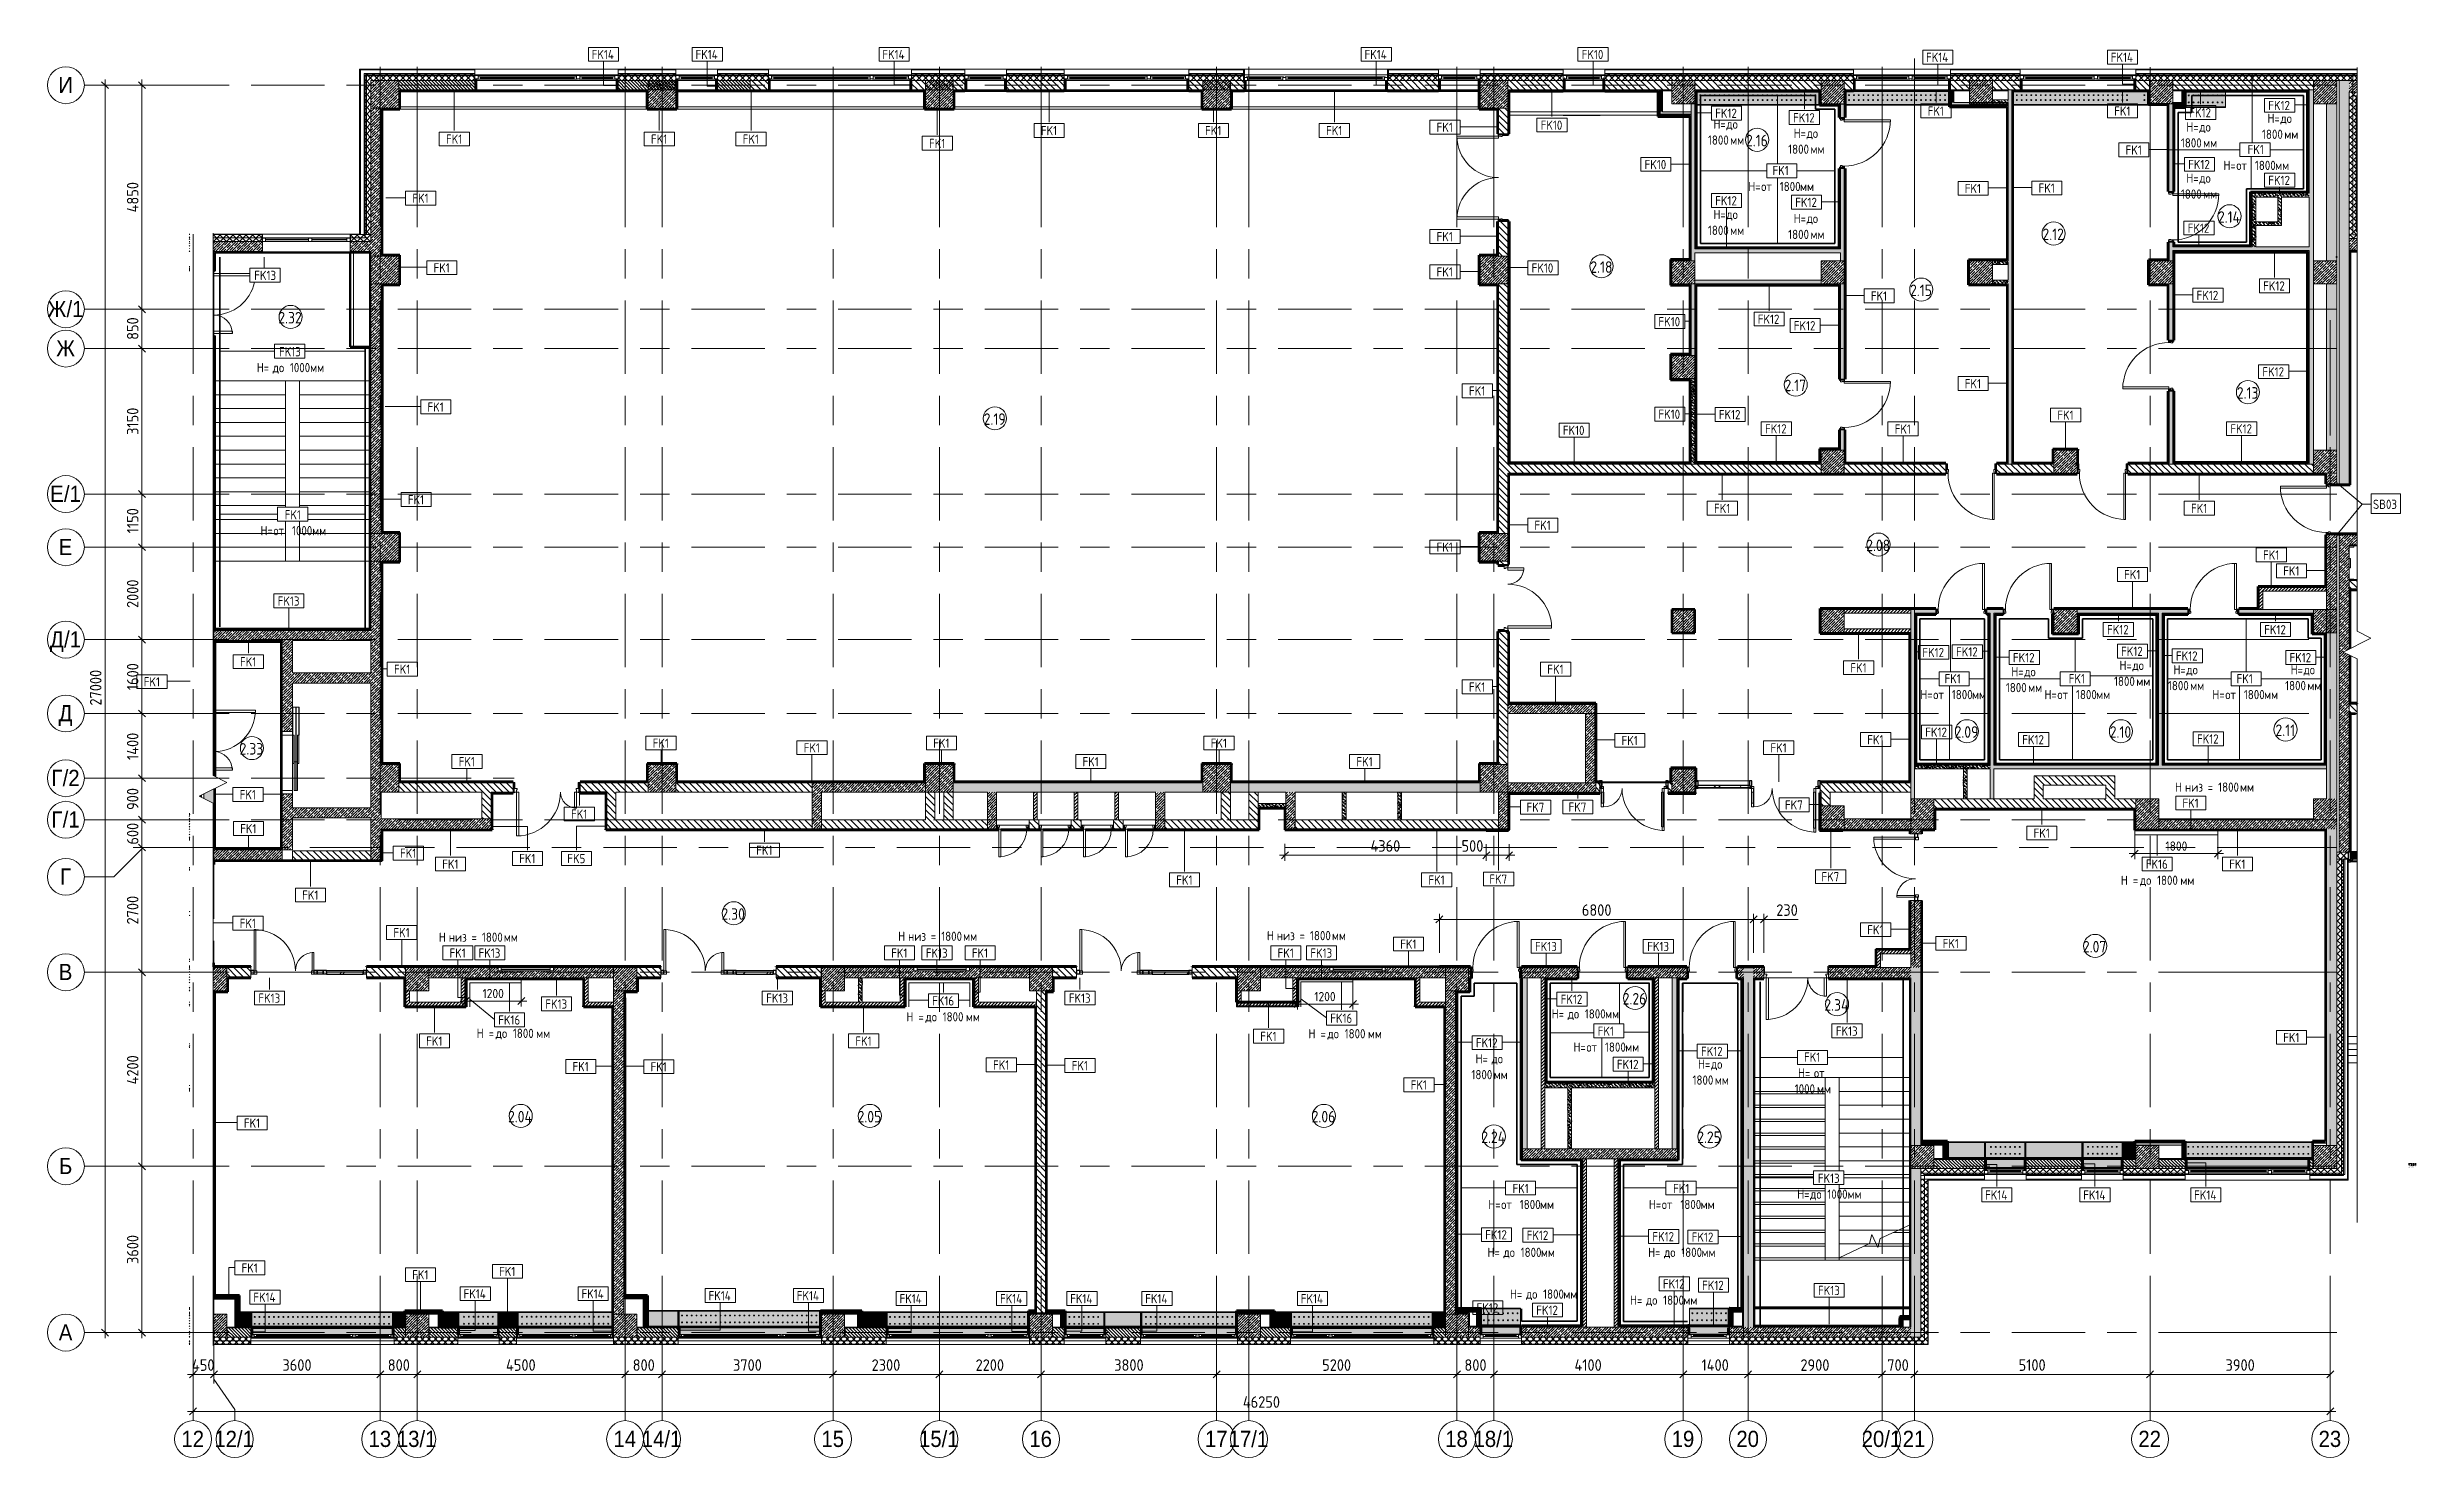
# Model space of a CAD drawing. Header units: millimetres. Extents: x 35157 to 232994, y -8553 to 29000.
# Drawn here: x 35157 to 86429, y -2706 to 27819 of the extents above; entities that cross this region are included whole.
import ezdxf

# ---------------------------------------------------------------- set-up
doc = ezdxf.new("R2010")
doc.units = ezdxf.units.MM
for name, pattern in [('Осевая', [3175, 635, -476.25, 1587.5, -476.25]), ('Снесенные', [714.375, 476.25, -238.125]), ('Штрих', [635, 317.5, -317.5]), ('Штрих короткий', [300, 150, -150])]:
    doc.linetypes.add(name, pattern=pattern)
for name, color, linetype, lineweight in [('A-ANNO-DIMS', 7, 'Continuous', 9), ('A-ANNO-DIMS-100', 7, 'Continuous', 9), ('A-AREA-IDEN', 7, 'Continuous', 9), ('A-DETL', 7, 'Continuous', 9), ('A-DETL-1', 7, 'Continuous', 35), ('A-DETL-17', 7, 'Continuous', 20), ('A-DETL-2', 7, 'Continuous', 13), ('A-DETL-4', 7, 'Continuous', 40), ('A-DETL-GENF', 7, 'Continuous', 9), ('A-DOOR', 7, 'Continuous', 9), ('A-DOOR-1', 7, 'Штрих короткий', 9), ('A-DOOR-2', 7, 'Continuous', 13), ('A-DOOR-FRAM', 7, 'Continuous', 13), ('A-DOOR-FRAM-1', 7, 'Continuous', 9), ('A-GLAZ', 7, 'Continuous', 9), ('A-GLAZ-1', 7, 'Continuous', 13), ('A-GLAZ-CURT', 7, 'Continuous', 9), ('A-GLAZ-CURT-1', 7, 'Continuous', 25), ('A-GLAZ-CWMG', 7, 'Continuous', 9), ('A-GLAZ-CWMG-1', 7, 'Continuous', 25), ('A-WALL', 7, 'Continuous', 9), ('A-WALL-IDEN', 7, 'Continuous', 9), ('G-ANNO-TEXT', 7, 'Continuous', 9), ('I-WALL', 7, 'Continuous', 9), ('M-EQPM', 7, 'Continuous', 9), ('M-EQPM-1', 7, 'Штрих', 9), ('M-EQPM-2', 7, 'Снесенные', 9), ('S-COLS', 7, 'Continuous', 9), ('S-STRS-1', 7, 'Continuous', 9), ('S-STRS-MBND', 7, 'Continuous', 9), ('Знаки', 7, 'Continuous', 9), ('Оси', 7, 'Continuous', 9), ('Оси-1', 7, 'Continuous', 20), ('Оси-2', 7, 'Осевая', 9)]:
    doc.layers.add(name, color=color, linetype=linetype, lineweight=lineweight)
for name, color, linetype, lineweight, true_color in [('A-DETL-10', 7, 'Continuous', 40, 0xff8f59), ('A-DETL-11', 7, 'Continuous', 40, 0x408080), ('A-DETL-12', 7, 'Continuous', 40, 0xc2dce7), ('A-DETL-13', 7, 'Continuous', 40, 0xe8ca86), ('A-DETL-14', 5, 'Continuous', 40, 0x0000ff), ('A-DETL-15', 7, 'Continuous', 40, 0xffd2ff), ('A-DETL-16', 7, 'Continuous', 40, 0xc89191), ('A-DETL-3', 7, 'Continuous', 40, 0x50fe6a), ('A-DETL-5', 7, 'Continuous', 40, 0x85be7e), ('A-DETL-6', 7, 'Continuous', 40, 0xede76b), ('A-DETL-7', 7, 'Continuous', 40, 0xd6bca3), ('A-DETL-8', 7, 'Continuous', 40, 0x7171ff), ('A-DETL-9', 7, 'Continuous', 40, 0xbdf0ee), ('A-DETL-GENF-1', 1, 'Continuous', 9, 0xff0000), ('A-WALL-1', 7, 'Continuous', 9, 0xc0c0c0), ('A-WALL-2', 7, 'Continuous', 9, 0xcbc7bf), ('A-WALL-3', 5, 'Continuous', 9, 0x0000ff), ('A-WALL-4', 7, 'Continuous', 9, 0xff80c0), ('A-WALL-5', 7, 'Continuous', 9, 0xff8000), ('A-WALL-6', 7, 'Continuous', 9, 0x8080ff), ('A-WALL-7', 7, 'Continuous', 9, 0xa9f3f5), ('A-WALL-8', 7, 'Continuous', 9, 0x3f92ba), ('G-ANNO-TEXT-1', 7, 'Continuous', 9, 0x3c3c3c), ('I-WALL-1', 7, 'Continuous', 9, 0xff8000), ('I-WALL-10', 7, 'Continuous', 53, 0xff80c0), ('I-WALL-11', 7, 'Continuous', 80, 0xff8000), ('I-WALL-12', 7, 'Continuous', 80, 0x8080ff), ('I-WALL-13', 7, 'Continuous', 80, 0xa9f3f5), ('I-WALL-14', 7, 'Continuous', 70, 0xa9f3f5), ('I-WALL-15', 7, 'Continuous', 80, 0x3f92ba), ('I-WALL-16', 7, 'Continuous', 70, 0x3f92ba), ('I-WALL-17', 7, 'Continuous', 70, 0x8bb0bc), ('I-WALL-18', 5, 'Continuous', 50, 0x0000ff), ('I-WALL-19', 7, 'Continuous', 80, 0xffd2ff), ('I-WALL-2', 7, 'Continuous', 9, 0xa9f3f5), ('I-WALL-20', 1, 'Continuous', 53, 0xff0000), ('I-WALL-3', 7, 'Continuous', 9, 0x3f92ba), ('I-WALL-4', 1, 'Continuous', 9, 0xff0000), ('I-WALL-5', 7, 'Continuous', 9, 0xc0c0c0), ('I-WALL-6', 7, 'Continuous', 9, 0xcbc7bf), ('I-WALL-7', 7, 'Continuous', 9, 0xd1cbbf), ('I-WALL-8', 5, 'Continuous', 53, 0x0000ff), ('I-WALL-9', 7, 'Continuous', 80, 0xff80c0), ('S-WALL-ANLY', 7, 'Continuous', 13, 0x008040), ('S-WALL-ANLY-1', 7, 'Continuous', 5, 0x008040), ('Знаки-1', 7, 'Continuous', 9, 0xc1bbaf), ('Знаки-10', 7, 'Continuous', 9, 0xdfdfdf), ('Знаки-11', 7, 'Continuous', 9, 0xd5d3cf), ('Знаки-12', 7, 'Continuous', 9, 0xeae9e7), ('Знаки-13', 7, 'Continuous', 9, 0xcbc7bf), ('Знаки-3', 9, 'Continuous', 9, 0x808080), ('Знаки-4', 7, 'Continuous', 9, 0xaba79f), ('Знаки-5', 7, 'Continuous', 9, 0xd1cabb), ('Знаки-6', 7, 'Continuous', 9, 0xccc5b7), ('Знаки-7', 7, 'Continuous', 9, 0xd5cdbe), ('Знаки-8', 7, 'Continuous', 9, 0xd4ccbd), ('Знаки-9', 7, 'Continuous', 9, 0xd6cebe)]:
    doc.layers.add(name, color=color, linetype=linetype, lineweight=lineweight, true_color=true_color)
doc.layers.add('Знаки-2', color=7, linetype='Continuous', lineweight=9, transparency=0.5)
doc.styles.add('Arial', font='arial.ttf', dxfattribs={"width": 0.9, "height": 350})
doc.styles.add('GOST Common', font='GOST_Common.ttf', dxfattribs={"width": 0.9, "height": 200})
doc.styles.add('GOST Common_1', font='GOST_Common.ttf', dxfattribs={"width": 0.9, "height": 250})
doc.styles.add('GOST Common_2', font='GOST_Common.ttf', dxfattribs={"width": 0.9, "height": 3.5})
doc.styles.add('GOST Common_3', font='GOST_Common.ttf', dxfattribs={"width": 0.9, "height": 2.5})
doc.styles.add('ISOCPEUR', font='isocpeur.ttf', dxfattribs={"width": 0.9, "height": 250})
doc.styles.add('ISOCPEUR_1', font='isocpeur.ttf', dxfattribs={"width": 0.9, "height": 200})
doc.styles.add('ISOCPEUR_2', font='isocpeur.ttf', dxfattribs={"width": 0.9, "height": 2.5})
doc.styles.add('ISOCPEUR_3', font='isocpeur.ttf', dxfattribs={"height": 2.5})
doc.dimstyles.new('ISO-2_0_0_9К_Средний_округл2', dxfattribs={"dimscale": 304.8, "dimtxt": 199.196235, "dimasz": 0.492126, "dimexe": 0.393701, "dimexo": 0, "dimgap": 0, "dimtad": 1, "dimdec": 0, "dimrnd": 10, "dimzin": 0, "dimdsep": 46, "dimtxsty": 'ISOCPEUR_1', "dimblk1": 'OBLIQUE', "dimblk2": 'OBLIQUE', "dimsah": 1, "dimcen": 0.09, "dimdle": 0.393701, "dimazin": 0, "dimtfac": 1, "dimtdec": 4, "dimtix": 1, "dimtmove": 0, "dimatfit": 3, "dimfxl": 1, "dimtvp": 1, "dimtolj": 1, "dimtzin": 0, "dimarcsym": 2})
doc.dimstyles.new('ISO-2_5_0_9К_БОЛЬШОЙ', dxfattribs={"dimscale": 304.8, "dimtxt": 248.995294, "dimasz": 0.492126, "dimexe": 0.393701, "dimexo": 0.984252, "dimgap": 0, "dimtad": 1, "dimdec": 0, "dimrnd": 10, "dimzin": 0, "dimdsep": 46, "dimtxsty": 'ISOCPEUR', "dimblk1": 'OBLIQUE', "dimblk2": 'OBLIQUE', "dimsah": 1, "dimcen": 0.09, "dimdle": 0.393701, "dimazin": 0, "dimtfac": 1, "dimtdec": 4, "dimtix": 1, "dimtmove": 0, "dimatfit": 3, "dimfxl": 1, "dimtvp": 1, "dimtolj": 1, "dimtzin": 0, "dimarcsym": 2})
doc.dimstyles.new('ISO-2_5_0_9К_БОЛЬШОЙ_1', dxfattribs={"dimscale": 304.8, "dimtxt": 248.995294, "dimasz": 0.492126, "dimexe": 0.393701, "dimexo": 0.984252, "dimgap": 0, "dimtad": 1, "dimdec": 0, "dimrnd": 10, "dimzin": 0, "dimdsep": 46, "dimtxsty": 'ISOCPEUR', "dimblk1": 'OBLIQUE', "dimblk2": 'OBLIQUE', "dimsah": 1, "dimcen": 0.09, "dimdle": 0.393701, "dimazin": 0, "dimtfac": 1, "dimtdec": 4, "dimtix": 1, "dimtmove": 2, "dimatfit": 3, "dimfxl": 1, "dimtvp": 1, "dimtolj": 1, "dimtzin": 0, "dimarcsym": 2})
doc.dimstyles.new('ISO-2_5_0_9К_БОЛЬШОЙ_2', dxfattribs={"dimscale": 304.8, "dimtxt": 248.995294, "dimasz": 0.492126, "dimexe": 0.393701, "dimexo": 0.984252, "dimgap": 0, "dimtad": 1, "dimdec": 0, "dimrnd": 10, "dimzin": 0, "dimdsep": 46, "dimtxsty": 'ISOCPEUR', "dimblk1": 'OBLIQUE', "dimblk2": 'OBLIQUE', "dimsah": 1, "dimcen": 0.09, "dimdle": 0.393701, "dimazin": 0, "dimtfac": 1, "dimtdec": 4, "dimtix": 1, "dimtmove": 1, "dimatfit": 3, "dimfxl": 1, "dimtvp": 1, "dimtolj": 1, "dimtzin": 0, "dimarcsym": 2})
doc.dimstyles.new('ISO-2_5_0_9К_БОЛЬШОЙ_округление', dxfattribs={"dimscale": 304.8, "dimtxt": 248.995294, "dimasz": 0.492126, "dimexe": 0.393701, "dimexo": 0, "dimgap": 0, "dimtad": 1, "dimdec": 0, "dimrnd": 10, "dimzin": 0, "dimdsep": 46, "dimtxsty": 'ISOCPEUR', "dimblk1": 'OBLIQUE', "dimblk2": 'OBLIQUE', "dimsah": 1, "dimcen": 0.09, "dimdle": 0.393701, "dimazin": 0, "dimtfac": 1, "dimtdec": 4, "dimtix": 1, "dimtmove": 0, "dimatfit": 3, "dimfxl": 1, "dimtvp": 1, "dimtolj": 1, "dimtzin": 0, "dimarcsym": 2})
pattern_1 = [(45, (0, 0), (-70.71068, 70.71068), []), (135, (0, 0), (-70.71068, -70.71068), [])]
pattern_2 = [(45, (0, 0), (-57.02463, 57.02463), []), (45, (57.025, 0), (-57.02463, 57.02463), [100.806, -20.161, 3.353, -16.808])]
pattern_3 = [(135, (0, 0), (-70.71068, -70.71068), [])]
pattern_4 = [(135, (0, 0), (-35.35534, -35.35534), [])]
pattern_5 = [(45, (0, 0), (-35.35534, 35.35534), [])]
pattern_6 = [(135, (0, 0), (-75.43415, -75.43415), [106.68, -17.78, 3.556, -17.78]), (135, (0, 75.39), (-75.43415, -75.43415), []), (50, (0, 0), (127.52922, -11.15758), [13.335, -146.685]), (355, (0, 0), (-24.66966, 133.74002), [10.668, -117.348]), (100.451, (10.63, -0.93), (102.85973, 122.58178), [11.333, -124.663]), (46.184, (0, 35.56), (189.75516, -29.43036), [20.002, -220.027]), (96.636, (15.81, 33.1), (166.1822, 173.1996), [17, -186.995]), (351.184, (0, 35.56), (166.18393, 173.19757), [16.002, -176.022]), (21, (17.78, 26.67), (106.13027, -71.58603), [13.335, -146.685]), (326, (17.78, 26.67), (43.26188, 128.93175), [10.668, -117.348]), (71.451, (26.62, 20.7), (149.39198, 57.34505), [11.333, -124.663]), (37.5, (0, 0), (2.162228, 59.188357), [3.353, -112.573, 3.353, -115.773, -117.793]), (37.5, (0, 0), (2.162228, 59.188357), [-235.052, 3.353, -114.44]), (7.5, (0, 0), (46.773857, 70.126152), [3.353, -64.567, 3.353, -109.906, -44.894]), (7.5, (0, 0), (46.773857, 70.126152), [-181.178, 3.353, -41.542]), (327.5, (-39.65, 0), (94.91367, -4.010093), [3.353, -41.097, 3.353, -135.331, -184.023]), (327.5, (-39.65, 0), (94.91367, -4.010093), [-183.134, 3.353, -180.67]), (317.5, (-57.43, 0), (103.69057, 17.79882), [3.353, -54.432, 3.353, -88.748, -130.683]), (317.5, (-57.43, 0), (103.69057, 17.79882), [-149.885, 3.353, -127.33])]
pattern_7 = [(135, (1751.41, 174.685), (-14.14214, -14.14214), []), (225, (1751.41, 174.685), (14.14214, -14.14214), [])]
pattern_8 = [(45, (-371.384, 174.685), (-14.1421, 14.1421), []), (135, (-371.384, 174.685), (-14.1421, -14.1421), [])]
pattern_9 = [(135, (1751.41, 104.685), (-14.14214, -14.14214), []), (225, (1751.41, 104.685), (14.14214, -14.14214), [])]
pattern_10 = [(45, (-371.384, 104.685), (-14.1421, 14.1421), []), (135, (-371.384, 104.685), (-14.1421, -14.1421), [])]
pattern_11 = [(0, (0, 0), (121.92, 30.48), [10.058, -81.382, 10.058, -81.382, -487.68]), (0, (0, 0), (121.92, 30.48), [-182.88, 10.058, -172.822, 10.058, -81.382, -213.36]), (0, (0, 0), (121.92, 30.48), [-457.2, 10.058, -50.902, 10.058, -142.342]), (120, (45.72, 15.24), (-87.356454, 90.345817), [10.058, -81.382, 10.058, -81.382, -487.68]), (120, (45.72, 15.24), (-87.356454, 90.345817), [-182.88, 10.058, -172.822, 10.058, -81.382, -213.36]), (120, (45.72, 15.24), (-87.356454, 90.345817), [-457.2, 10.058, -50.902, 10.058, -142.342]), (240, (60.96, 76.2), (-34.563546, -120.825817), [10.058, -81.382, 10.058, -81.382, -487.68]), (240, (60.96, 76.2), (-34.563546, -120.825817), [-182.88, 10.058, -172.822, 10.058, -81.382, -213.36]), (240, (60.96, 76.2), (-34.563546, -120.825817), [-457.2, 10.058, -50.902, 10.058, -142.342])]
pattern_12 = [(45, (0, 0), (-106.06602, 106.06602), []), (135, (0, 0), (-106.06602, -106.06602), [])]

msp = doc.modelspace()

# ---------------------------------------------------------------- texts
at = {"layer": 'A-AREA-IDEN', "char_height": 250, "attachment_point": 1, "style": 'GOST Common_1'}
for s, insert, width in [('2.16', (71915.8, 25926.8), 606.076), ('2.14', (82129.4, 24271.9), 627.721), ('2.12', (78332, 23898.1), 606.076), ('2.18', (68547.2, 23188.3), 606.076), ('2.15', (75466.3, 22684.3), 606.076), ('2.32', (40154.3, 22092.6), 663.797), ('2.17', (72749.7, 20626.9), 606.076), ('2.13', (82537.6, 20464.5), 606.076), ('2.19', (55419.4, 19897.7), 606.076), ('2.08', (74517.5, 17164), 663.797), ('2.09', (76430.7, 13125), 663.797), ('2.10', (79788.2, 13125), 606.076), ('2.11', (83374.5, 13163), 548.354), ('2.33', (39316.7, 12760.4), 663.797), ('2.30', (49743.8, 9184.7), 663.797), ('2.07', (79206.4, 8477.3), 663.797), ('2.26', (69248.7, 7350.8), 663.797), ('2.34', (73612.2, 7217.2), 685.443), ('2.04', (45125.7, 4799.2), 685.443), ('2.05', (52689.9, 4799.2), 663.797), ('2.06', (62517.1, 4799.2), 663.797), ('2.24', (66187.7, 4353.6), 685.443), ('2.25', (70860.4, 4353.6), 663.797)]:
    msp.add_mtext(s, dxfattribs=dict(at, insert=insert, width=width))
at = {"layer": 'A-WALL-IDEN', "char_height": 200, "attachment_point": 1, "style": 'GOST Common'}
for s, insert, width in [('FK14', (46936.2, 27764.4), 627.721), ('FK14', (49183.8, 27764.4), 627.721), ('FK14', (53226.6, 27764.4), 627.721), ('FK14', (63661.3, 27764.4), 627.721), ('FK10', (68360.9, 27764.4), 606.076), ('FK14', (75812.2, 27703.1), 627.721), ('FK14', (79810.6, 27703.1), 627.721), ('FK1', (65221, 26188.4), 447.342), ('FK10', (67473, 26235.2), 606.076), ('FK12', (71249.9, 26492.7), 606.076), ('FK12', (72935.5, 26395.2), 606.076), ('FK1', (75848.8, 26539.2), 447.342), ('FK1', (79884.8, 26539.2), 447.342), ('FK12', (81510.2, 26504.2), 606.076), ('FK12', (83219.5, 26659.9), 606.076), ('FK1', (43783.3, 25932.4), 447.342), ('FK1', (48219.1, 25932.4), 447.342), ('FK1', (50204.9, 25932.4), 447.342), ('FK1', (54236.1, 25839.2), 447.342), ('FK1', (56657.2, 26117.2), 447.342), ('FK1', (60211.2, 26117.2), 447.342), ('FK1', (62829, 26117.2), 447.342), ('FK1', (80131, 25695.4), 447.342), ('FK10', (69721.7, 25381.8), 606.076), ('FK12', (81485.1, 25383.4), 606.076), ('FK1', (43055.6, 24652.2), 447.342), ('FK1', (76651, 24863.4), 447.342), ('FK1', (78248.5, 24872.2), 447.342), ('FK12', (83219.5, 25039.4), 606.076), ('FK12', (71249.9, 24598.4), 606.076), ('FK12', (72982.2, 24564), 606.076), ('FK1', (65221, 23821.1), 447.342), ('FK12', (81474.5, 24004.9), 606.076), ('FK1', (43513.5, 23145.7), 447.342), ('FK10', (67277.3, 23142.9), 606.076), ('FK1', (65221, 23057.8), 447.342), ('FK12', (83107.6, 22754.2), 606.076), ('FK1', (74618.5, 22536.3), 447.342), ('FK12', (81668.3, 22550), 606.076), ('FK10', (70021.7, 21980.6), 606.076), ('FK12', (72171.2, 22034.2), 606.076), ('FK12', (72950.7, 21893.3), 606.076), ('FK1', (76651, 20638.6), 447.342), ('FK12', (83091.4, 20896.4), 606.076), ('FK1', (43382.2, 20132.7), 447.342), ('FK1', (65921, 20481.4), 447.342), ('FK10', (67952.1, 19629.4), 606.076), ('FK10', (70021.7, 19977.3), 606.076), ('FK12', (71328.3, 19969.4), 606.076), ('FK12', (72327.7, 19661.8), 606.076), ('FK1', (75134.7, 19656.8), 447.342), ('FK1', (78653.8, 19956.8), 447.342), ('FK12', (82398, 19661.8), 606.076), ('FK1', (42958.5, 18127), 447.342), ('FK1', (67338.5, 17574), 447.342), ('FK1', (71224.1, 17939.2), 447.342), ('FK1', (81546.3, 17939.2), 447.342), ('FK1', (65221, 17100.4), 447.342), ('FK1', (83105, 16929.9), 447.342), ('FK1', (80099, 16506.8), 447.342), ('FK1', (83541, 16585.9), 447.342), ('FK13', (40140.8, 15933.5), 598.861), ('FK12', (79729.6, 15314), 606.076), ('FK12', (83130.7, 15314), 606.076), ('FK1', (39326.4, 14619.2), 447.342), ('FK1', (42658.5, 14457.5), 447.342), ('FK1', (67616.4, 14456.8), 447.342), ('FK1', (74173.9, 14489.2), 447.342), ('FK12', (75733.4, 14821), 606.076), ('FK12', (76462.8, 14834.5), 606.076), ('FK12', (77693.1, 14709.2), 606.076), ('FK12', (80033.8, 14845.5), 606.076), ('FK12', (81220.9, 14744.6), 606.076), ('FK12', (83677.8, 14709.9), 606.076), ('FK1', (37242.5, 14186.3), 447.342), ('FK1', (65921, 14072.4), 447.342), ('FK1', (48256.9, 12856.8), 447.342), ('FK1', (54326.9, 12856.8), 447.342), ('FK1', (60333.4, 12856.8), 447.342), ('FK1', (69223.5, 12914.5), 447.342), ('FK1', (74541, 12932.5), 447.342), ('FK12', (75796, 13096.2), 606.076), ('FK12', (77895, 12932.5), 606.076), ('FK12', (81676.4, 12948.5), 606.076), ('FK1', (44057.3, 12456.8), 447.342), ('FK1', (51523.6, 12756.8), 447.342), ('FK1', (57557.5, 12456.8), 447.342), ('FK1', (63485.8, 12456.8), 447.342), ('FK1', (72444.9, 12756.8), 447.342), ('FK1', (39318.5, 11743.2), 447.342), ('FK1', (46489.5, 11322.6), 447.342), ('FK7', (67165.8, 11469.5), 497.848), ('FK7', (68075.8, 11473.3), 497.848), ('FK7', (72759.2, 11519.8), 497.848), ('FK1', (81361.5, 11559.2), 447.342), ('FK1', (39329.2, 11006.8), 447.342), ('FK1', (78139.9, 10909.8), 447.342), ('FK1', (42788.6, 10475.1), 447.342), ('FK1', (45366.1, 10359.8), 447.342), ('FK5', (46408.5, 10359.8), 497.848), ('FK1', (50495.4, 10539.2), 447.342), ('FK1', (43701.6, 10239.2), 447.342), ('FK1', (59586.9, 9895.2), 447.342), ('FK1', (65043.8, 9895.2), 447.342), ('FK7', (66362, 9914.9), 497.848), ('FK7', (73549.2, 9966.2), 497.848), ('FK16', (80569, 10239.7), 606.076), ('FK1', (82372.5, 10239.2), 447.342), ('FK1', (40669.9, 9569.2), 447.342), ('FK1', (39318.5, 8957.4), 447.342), ('FK1', (42645.6, 8756.8), 447.342), ('FK1', (74541, 8818.3), 447.342), ('FK1', (43858.8, 8314.4), 447.342), ('FK13', (44488.5, 8314.4), 598.861), ('FK1', (53416.8, 8314.4), 447.342), ('FK13', (54166.8, 8314.4), 598.861), ('FK1', (55162.5, 8314.4), 447.342), ('FK1', (61779.5, 8314.4), 447.342), ('FK13', (62488.5, 8314.4), 598.861), ('FK1', (64433.3, 8506.8), 447.342), ('FK13', (67349.9, 8456.8), 598.861), ('FK13', (69778.4, 8456.8), 598.861), ('FK1', (76172.5, 8520.4), 447.342), ('FK13', (39722.7, 7339.2), 598.861), ('FK13', (45932.5, 7210.4), 598.861), ('FK13', (50712, 7339.2), 598.861), ('FK16', (54303.6, 7279.5), 606.076), ('FK13', (57261.4, 7339.2), 598.861), ('FK12', (67905.9, 7314.2), 606.076), ('FK16', (44913.5, 6866.4), 606.076), ('FK16', (62919.4, 6903.7), 606.076), ('FK1', (43353.4, 6409.2), 447.342), ('FK1', (52642, 6409.2), 447.342), ('FK1', (61405.4, 6510.6), 447.342), ('FK12', (66071.3, 6372.7), 606.076), ('FK12', (70943.3, 6186.3), 606.076), ('FK13', (73860.8, 6625.7), 598.861), ('FK1', (83541, 6485.7), 447.342), ('FK1', (46520.8, 5857.3), 447.342), ('FK1', (48208.5, 5852), 447.342), ('FK1', (55621, 5891.5), 447.342), ('FK1', (57323.9, 5877), 447.342), ('FK12', (69122.6, 5904.6), 606.076), ('FK1', (64660.2, 5459.7), 447.342), ('FK1', (39409.7, 4633.5), 447.342), ('FK14', (77089.7, 3077.5), 627.721), ('FK14', (79214.6, 3077.5), 627.721), ('FK14', (81614.3, 3077.5), 627.721), ('FK12', (66271.9, 2216.9), 606.076), ('FK12', (67170.4, 2204.8), 606.076), ('FK12', (69890.3, 2175.9), 606.076), ('FK12', (70742, 2166.5), 606.076), ('FK1', (39359.1, 1497.6), 447.342), ('FK1', (43050.6, 1351.3), 447.342), ('FK1', (44932.6, 1421.6), 447.342), ('FK12', (70118.6, 1153.6), 606.076), ('FK12', (70966.5, 1122.1), 606.076), ('FK14', (39613.4, 863.9), 627.721), ('FK14', (44163.6, 937.9), 627.721), ('FK14', (46715.7, 937.9), 627.721), ('FK14', (49465.9, 898.6), 627.721), ('FK14', (51374.5, 898.6), 627.721), ('FK14', (53598.6, 834), 627.721), ('FK14', (55772.2, 834), 627.721), ('FK14', (57290.9, 834), 627.721), ('FK14', (58914.7, 834), 627.721), ('FK14', (62281.7, 834), 627.721), ('FK12', (66085.5, 634.9), 606.076), ('FK12', (67377.3, 583.7), 606.076), ('FK13', (73474.5, 1011.7), 598.861)]:
    msp.add_mtext(s, dxfattribs=dict(at, insert=insert, width=width))
at = {"layer": 'G-ANNO-TEXT', "attachment_point": 1}
for s, insert, char_height, width, style in [('\\LУсловные', (86253.9, 3664.6), 3.5, 22.151, 'GOST Common_2'), ('\\LПримечание', (86253.9, 3634.2), 3.5, 28.5, 'GOST Common_2'), ('1. ', (86253.9, 3624), 2.5, 4.249, 'ISOCPEUR_3'), ('2. ', (86253.9, 3619.1), 2.5, 4.89, 'ISOCPEUR_3'), ('3. ', (86253.9, 3609.3), 2.5, 4.89, 'ISOCPEUR_3'), ('отвечать', (86253.9, 3599.5), 2.5, 18.679, 'ISOCPEUR_3'), ('4. ', (86253.9, 3594.7), 2.5, 5.131, 'ISOCPEUR_3'), ('верха', (86253.9, 3614.2), 2.5, 11.063, 'ISOCPEUR_3'), ('момента', (86253.9, 3604.4), 2.5, 16.435, 'ISOCPEUR_3'), ('5. ', (86253.9, 3589.8), 2.5, 4.89, 'ISOCPEUR_3'), ('За', (86257.4, 3624), 2.5, 4.73, 'ISOCPEUR_3'), ('\\fISOCPEUR|b0|i0|c204|p34|;В', (86258, 3619.1), 2.5, 2.405, 'ISOCPEUR_3'), ('Все', (86258, 3609.3), 2.5, 6.413, 'ISOCPEUR_3'), ('Черновую', (86258, 3589.8), 2.5, 17.958, 'ISOCPEUR_3'), ('Цвет', (86258.2, 3594.7), 2.5, 9.781, 'ISOCPEUR_3'), ('WF01', (86258.8, 3644.8), 2.5, 8.297, 'ISOCPEUR_2'), ('\\fISOCPEUR|b0|i0|c204|p34|; ', (86260, 3619.1), 2.5, 1.844, 'ISOCPEUR_3'), ('01', (86260.4, 3655.1), 2.5, 3.319, 'GOST Common_3'), ('\\fISOCPEUR|b0|i0|c204|p34|; ', (86261.3, 3624), 2.5, 1.844, 'ISOCPEUR_3'), ('зонах', (86261.5, 3619.1), 2.5, 10.903, 'ISOCPEUR_3'), ('отметку', (86262.9, 3624), 2.5, 16.515, 'ISOCPEUR_3'), ('\\fISOCPEUR|b0|i0|c204|p34|; ', (86263.1, 3614.2), 2.5, 1.844, 'ISOCPEUR_3'), ('\\fISOCPEUR|b0|i0|c204|p34|; ', (86263.3, 3609.3), 2.5, 1.844, 'ISOCPEUR_3'), ('чистого', (86264.6, 3614.2), 2.5, 15.392, 'ISOCPEUR_3'), ('материалы', (86264.8, 3609.3), 2.5, 21.004, 'ISOCPEUR_3'), ('\\fISOCPEUR|b0|i0|c204|p34|; ', (86266.2, 3594.7), 2.5, 1.844, 'ISOCPEUR_3'), ('\\fISOCPEUR|b0|i0|c204|p34|; ', (86267.5, 3604.4), 2.5, 1.844, 'ISOCPEUR_3'), ('затирки', (86267.8, 3594.7), 2.5, 15.793, 'ISOCPEUR_3'), ('их', (86269, 3604.4), 2.5, 4.329, 'ISOCPEUR_3'), ('\\fISOCPEUR|b0|i0|c204|p34|; ', (86269.4, 3599.5), 2.5, 1.844, 'ISOCPEUR_3'), ('\\fISOCPEUR|b0|i0|c204|p34|; ', (86270.5, 3619.1), 2.5, 1.844, 'ISOCPEUR_3'), ('нормам', (86270.9, 3599.5), 2.5, 13.709, 'ISOCPEUR_3'), ('Марка', (86271.2, 3644.5), 2.5, 10.678, 'GOST Common_3'), ('Номер', (86271.3, 3655.1), 2.5, 10.173, 'GOST Common_3'), ('\\fISOCPEUR|b0|i0|c204|p34|;с', (86272, 3619.1), 2.5, 1.844, 'ISOCPEUR_3'), ('\\L\\fGOST Common|b0|i0|c204|p34|;\\W.9;\\L ', (86272.2, 3664.6), 3.5, 1.299, 'GOST Common_2'), ('\\fISOCPEUR|b0|i0|c204|p34|; ', (86272.6, 3604.4), 2.5, 1.844, 'ISOCPEUR_3'), ('\\fISOCPEUR|b0|i0|c204|p34|; ', (86272.8, 3589.8), 2.5, 1.844, 'ISOCPEUR_3'), ('\\Lобозначения', (86273.3, 3664.6), 3.5, 30.159, 'GOST Common_2'), ('\\fISOCPEUR|b0|i0|c204|p34|; ', (86273.5, 3619.1), 2.5, 1.844, 'ISOCPEUR_3'), ('заказа', (86274.1, 3604.4), 2.5, 13.388, 'ISOCPEUR_3'), ('разбивку', (86274.3, 3589.8), 2.5, 17.397, 'ISOCPEUR_3'), ('мокрыми', (86275, 3619.1), 2.5, 15.873, 'ISOCPEUR_3'), ('\\fISOCPEUR|b0|i0|c204|p34|; ', (86277.3, 3614.2), 2.5, 1.844, 'ISOCPEUR_3'), (' +0.000 ', (86276.5, 3624), 2.5, 15.392, 'ISOCPEUR_3'), ('пола', (86278.8, 3614.2), 2.5, 8.899, 'ISOCPEUR_3'), ('\\fGOST Common|b0|i0|c204|p34|;\\W.9; ', (86279.7, 3655.1), 2.5, 0.938, 'GOST Common_3'), ('\\fGOST Common|b0|i0|c204|p34|;\\W.9; ', (86280, 3644.5), 2.5, 0.938, 'GOST Common_3'), ('помещения', (86280.5, 3655.1), 2.5, 18.543, 'GOST Common_3'), ('\\fISOCPEUR|b0|i0|c204|p34|; ', (86280.8, 3594.7), 2.5, 1.844, 'ISOCPEUR_3'), ('отделки', (86280.8, 3644.5), 2.5, 14.142, 'GOST Common_3'), ('\\fISOCPEUR|b0|i0|c204|p34|; ', (86282.1, 3609.3), 2.5, 1.844, 'ISOCPEUR_3'), ('\\fISOCPEUR|b0|i0|c204|p34|; ', (86282.2, 3599.5), 2.5, 1.844, 'ISOCPEUR_3'), ('должны', (86282.3, 3594.7), 2.5, 13.789, 'ISOCPEUR_3'), ('должны', (86283.6, 3609.3), 2.5, 13.789, 'ISOCPEUR_3'), ('пожаробезопасности', (86283.7, 3599.5), 2.5, 39.764, 'ISOCPEUR_3'), ('\\fISOCPEUR|b0|i0|c204|p34|; ', (86285.2, 3604.4), 2.5, 1.844, 'ISOCPEUR_3'), ('\\fISOCPEUR|b0|i0|c204|p34|;.', (86286.2, 3614.2), 2.5, 0.882, 'ISOCPEUR_3'), ('\\fISOCPEUR|b0|i0|c204|p34|;и', (86286.7, 3604.4), 2.5, 2.165, 'ISOCPEUR_3'), ('\\fISOCPEUR|b0|i0|c204|p34|; ', (86288.1, 3619.1), 2.5, 1.844, 'ISOCPEUR_3'), ('\\fISOCPEUR|b0|i0|c204|p34|; ', (86288.5, 3604.4), 2.5, 1.844, 'ISOCPEUR_3'), ('\\fISOCPEUR|b0|i0|c204|p34|; ', (86288.7, 3589.8), 2.5, 1.844, 'ISOCPEUR_3'), ('принята', (86289.2, 3624), 2.5, 15.954, 'ISOCPEUR_3'), ('процессами', (86289.7, 3619.1), 2.5, 21.726, 'ISOCPEUR_3'), ('поставки', (86290, 3604.4), 2.5, 17.797, 'ISOCPEUR_3'), ('\\fGOST Common|b0|i0|c204|p34|;\\W.9; ', (86292.4, 3644.5), 2.5, 0.938, 'GOST Common_3'), ('стен', (86293.2, 3644.5), 2.5, 8.009, 'GOST Common_3'), ('\\fISOCPEUR|b0|i0|c204|p34|; ', (86293.7, 3594.7), 2.5, 1.844, 'ISOCPEUR_3'), ('\\fISOCPEUR|b0|i0|c204|p34|; ', (86295, 3609.3), 2.5, 1.844, 'ISOCPEUR_3'), ('быть', (86295.2, 3594.7), 2.5, 9.46, 'ISOCPEUR_3'), ('быть', (86296.5, 3609.3), 2.5, 9.46, 'ISOCPEUR_3'), ('\\fISOCPEUR|b0|i0|c204|p34|; ', (86302.4, 3624), 2.5, 1.844, 'ISOCPEUR_3'), ('\\fISOCPEUR|b0|i0|c204|p34|; ', (86303, 3594.7), 2.5, 1.844, 'ISOCPEUR_3'), ('отметка', (86303.9, 3624), 2.5, 16.755, 'ISOCPEUR_3'), ('\\fISOCPEUR|b0|i0|c204|p34|; ', (86304.3, 3609.3), 2.5, 1.844, 'ISOCPEUR_3'), ('\\fISOCPEUR|b0|i0|c204|p34|;в', (86304.5, 3594.7), 2.5, 2.165, 'ISOCPEUR_3'), ('. ', (86304.7, 3604.4), 2.5, 2.726, 'ISOCPEUR_3'), ('согласованы', (86305.9, 3609.3), 2.5, 23.89, 'ISOCPEUR_3'), ('\\fISOCPEUR|b0|i0|c204|p34|; ', (86306.3, 3594.7), 2.5, 1.844, 'ISOCPEUR_3'), ('\\fISOCPEUR|b0|i0|c204|p34|; ', (86306.9, 3589.8), 2.5, 1.844, 'ISOCPEUR_3'), ('Все', (86306.9, 3604.4), 2.5, 6.413, 'ISOCPEUR_3'), ('\\fISOCPEUR|b0|i0|c204|p34|; ', (86307.6, 3619.1), 2.5, 1.844, 'ISOCPEUR_3'), ('цвет', (86307.8, 3594.7), 2.5, 9.46, 'ISOCPEUR_3'), ('выполнить', (86309.1, 3619.1), 2.5, 20.283, 'ISOCPEUR_3'), ('\\fISOCPEUR|b0|i0|c204|p34|; ', (86312.2, 3604.4), 2.5, 1.844, 'ISOCPEUR_3'), ('материалы', (86313.7, 3604.4), 2.5, 21.004, 'ISOCPEUR_3'), ('\\fISOCPEUR|b0|i0|c204|p34|; ', (86315.7, 3594.7), 2.5, 1.844, 'ISOCPEUR_3'), ('\\fISOCPEUR|b0|i0|c204|p34|; ', (86315.8, 3589.8), 2.5, 1.844, 'ISOCPEUR_3'), ('\\fISOCPEUR|b0|i0|c204|p34|;.', (86316.5, 3599.5), 2.5, 0.882, 'ISOCPEUR_3'), ('плитки', (86317.2, 3594.7), 2.5, 13.549, 'ISOCPEUR_3'), ('\\fISOCPEUR|b0|i0|c204|p34|; ', (86317.7, 3624), 2.5, 1.844, 'ISOCPEUR_3'), ('уровня', (86319.2, 3624), 2.5, 12.987, 'ISOCPEUR_3'), ('\\fISOCPEUR|b0|i0|c204|p34|; ', (86325.6, 3609.3), 2.5, 1.844, 'ISOCPEUR_3'), ('\\fISOCPEUR|b0|i0|c204|p34|; ', (86325.8, 3619.1), 2.5, 1.844, 'ISOCPEUR_3'), ('Генеральным', (86327.1, 3609.3), 2.5, 24.532, 'ISOCPEUR_3'), ('обмазочную', (86327.4, 3619.1), 2.5, 22.367, 'ISOCPEUR_3'), ('\\fISOCPEUR|b0|i0|c204|p34|;.', (86328.4, 3594.7), 2.5, 0.882, 'ISOCPEUR_3'), ('\\fISOCPEUR|b0|i0|c204|p34|; ', (86329.9, 3624), 2.5, 1.844, 'ISOCPEUR_3'), ('\\fISOCPEUR|b0|i0|c204|p34|; ', (86331.1, 3604.4), 2.5, 1.844, 'ISOCPEUR_3'), ('чистого', (86331.5, 3624), 2.5, 15.392, 'ISOCPEUR_3'), ('- FK1', (86331.5, 3657.5), 2.5, 8.37, 'GOST Common_3'), ('- FK2', (86331.5, 3652.3), 2.5, 8.947, 'GOST Common_3'), ('- FK3', (86331.5, 3647), 2.5, 8.947, 'GOST Common_3'), ('- FK4', (86331.5, 3641.7), 2.5, 9.163, 'GOST Common_3'), ('- FK5', (86331.5, 3636.5), 2.5, 8.947, 'GOST Common_3'), ('- FK6', (86331.5, 3631.2), 2.5, 8.947, 'GOST Common_3'), ('должны', (86332.6, 3604.4), 2.5, 13.789, 'ISOCPEUR_3'), ('\\fISOCPEUR|b0|i0|c204|p34|; ', (86337.3, 3589.8), 2.5, 1.844, 'ISOCPEUR_3'), ('\\fISOCPEUR|b0|i0|c204|p34|; ', (86340.3, 3589.8), 2.5, 1.844, 'ISOCPEUR_3'), ('АП', (86341.8, 3589.8), 2.5, 5.131, 'ISOCPEUR_3'), ('\\fISOCPEUR|b0|i0|c204|p34|; ', (86344, 3604.4), 2.5, 1.844, 'ISOCPEUR_3'), ('\\fISOCPEUR|b0|i0|c204|p34|; ', (86344.2, 3624), 2.5, 1.844, 'ISOCPEUR_3'), ('быть', (86345.5, 3604.4), 2.5, 9.46, 'ISOCPEUR_3'), ('\\fISOCPEUR|b0|i0|c204|p34|; ', (86345.8, 3619.1), 2.5, 1.844, 'ISOCPEUR_3'), ('пола', (86345.7, 3624), 2.5, 8.899, 'ISOCPEUR_3'), ('\\fISOCPEUR|b0|i0|c204|p34|; ', (86347.3, 3609.3), 2.5, 1.844, 'ISOCPEUR_3'), ('гидроизоляцию', (86347.3, 3619.1), 2.5, 28.62, 'ISOCPEUR_3'), ('подрядчиком', (86348.9, 3609.3), 2.5, 24.051, 'ISOCPEUR_3'), ('\\fISOCPEUR|b0|i0|c204|p34|; ', (86353, 3624), 2.5, 1.844, 'ISOCPEUR_3'), ('\\fISOCPEUR|b0|i0|c204|p34|; ', (86353.3, 3604.4), 2.5, 1.844, 'ISOCPEUR_3'), ('первого', (86354.5, 3624), 2.5, 15.152, 'ISOCPEUR_3'), ('сертифицированы', (86354.8, 3604.4), 2.5, 33.992, 'ISOCPEUR_3'), ('\\fISOCPEUR|b0|i0|c204|p34|; ', (86367.1, 3624), 2.5, 1.844, 'ISOCPEUR_3'), ('этажа', (86368.6, 3624), 2.5, 12.426, 'ISOCPEUR_3'), ('\\fISOCPEUR|b0|i0|c204|p34|; ', (86368.7, 3609.3), 2.5, 1.844, 'ISOCPEUR_3'), ('письменно', (86370.2, 3609.3), 2.5, 19.401, 'ISOCPEUR_3'), (', ', (86371, 3619.1), 2.5, 2.886, 'ISOCPEUR_3'), ('завести', (86373.3, 3619.1), 2.5, 15.473, 'ISOCPEUR_3'), ('- FK7', (86375.3, 3657.5), 2.5, 8.947, 'GOST Common_3'), ('- FK8', (86375.3, 3652.3), 2.5, 8.947, 'GOST Common_3'), ('- FK9', (86375.3, 3647), 2.5, 8.947, 'GOST Common_3'), ('- FK10', (86375.3, 3641.9), 2.5, 10.318, 'GOST Common_3'), ('- FK11', (86375.3, 3636.6), 2.5, 9.741, 'GOST Common_3'), ('- FK12', (86375.3, 3631.3), 2.5, 10.318, 'GOST Common_3'), ('\\fISOCPEUR|b0|i0|c204|p34|;.', (86378.8, 3624), 2.5, 0.882, 'ISOCPEUR_3'), ('\\fISOCPEUR|b0|i0|c204|p34|; ', (86382.9, 3604.4), 2.5, 1.844, 'ISOCPEUR_3'), ('на', (86384.4, 3604.4), 2.5, 4.57, 'ISOCPEUR_3'), ('\\fISOCPEUR|b0|i0|c204|p34|; ', (86386.1, 3619.1), 2.5, 1.844, 'ISOCPEUR_3'), ('\\fISOCPEUR|b0|i0|c204|p34|; ', (86386.2, 3609.3), 2.5, 1.844, 'ISOCPEUR_3'), ('на', (86387.6, 3619.1), 2.5, 4.57, 'ISOCPEUR_3'), ('\\fISOCPEUR|b0|i0|c204|p34|;с', (86387.8, 3609.3), 2.5, 1.844, 'ISOCPEUR_3'), ('\\fISOCPEUR|b0|i0|c204|p34|; ', (86388.2, 3604.4), 2.5, 1.844, 'ISOCPEUR_3'), ('\\fISOCPEUR|b0|i0|c204|p34|; ', (86389.3, 3609.3), 2.5, 1.844, 'ISOCPEUR_3'), ('территории', (86389.7, 3604.4), 2.5, 22.768, 'ISOCPEUR_3'), ('Заказчиком', (86390.8, 3609.3), 2.5, 22.367, 'ISOCPEUR_3'), ('\\fISOCPEUR|b0|i0|c204|p34|; ', (86391.4, 3619.1), 2.5, 1.844, 'ISOCPEUR_3'), ('стены', (86392.9, 3619.1), 2.5, 11.304, 'ISOCPEUR_3'), ('\\fISOCPEUR|b0|i0|c204|p34|; ', (86402.2, 3619.1), 2.5, 1.844, 'ISOCPEUR_3'), ('на', (86403.8, 3619.1), 2.5, 4.57, 'ISOCPEUR_3'), ('\\fISOCPEUR|b0|i0|c204|p34|; ', (86408.5, 3604.4), 2.5, 1.844, 'ISOCPEUR_3'), (' 200', (86407.5, 3619.1), 2.5, 8.338, 'ISOCPEUR_3'), ('\\fISOCPEUR|b0|i0|c204|p34|; ', (86409.3, 3609.3), 2.5, 1.844, 'ISOCPEUR_3'), ('России', (86410, 3604.4), 2.5, 12.586, 'ISOCPEUR_3'), ('\\fISOCPEUR|b0|i0|c204|p34|;и', (86410.8, 3609.3), 2.5, 2.165, 'ISOCPEUR_3'), ('\\fISOCPEUR|b0|i0|c204|p34|; ', (86412.6, 3609.3), 2.5, 1.844, 'ISOCPEUR_3'), ('АП', (86414.1, 3609.3), 2.5, 5.131, 'ISOCPEUR_3'), ('мм', (86414.4, 3619.1), 2.5, 4.81, 'ISOCPEUR_3'), ('\\fISOCPEUR|b0|i0|c204|p34|; ', (86418.3, 3609.3), 2.5, 1.844, 'ISOCPEUR_3'), ('\\fISOCPEUR|b0|i0|c204|p34|; ', (86418.4, 3619.1), 2.5, 1.844, 'ISOCPEUR_3'), ('до', (86419.8, 3609.3), 2.5, 4.329, 'ISOCPEUR_3'), ('от', (86419.9, 3619.1), 2.5, 4.89, 'ISOCPEUR_3'), ('- FK13', (86420.3, 3657.5), 2.5, 10.318, 'GOST Common_3'), ('- FK14', (86420.3, 3652.3), 2.5, 10.534, 'GOST Common_3'), ('- FK15', (86420.3, 3647), 2.5, 10.318, 'GOST Common_3'), ('- FK16', (86420.3, 3640.3), 2.5, 10.318, 'GOST Common_3'), ('\\fISOCPEUR|b0|i0|c204|p34|; ', (86420.4, 3604.4), 2.5, 1.844, 'ISOCPEUR_3'), ('\\fISOCPEUR|b0|i0|c204|p34|;и', (86421.9, 3604.4), 2.5, 2.165, 'ISOCPEUR_3'), ('\\fISOCPEUR|b0|i0|c204|p34|; ', (86423.4, 3609.3), 2.5, 1.844, 'ISOCPEUR_3'), ('\\fISOCPEUR|b0|i0|c204|p34|; ', (86423.7, 3604.4), 2.5, 1.844, 'ISOCPEUR_3'), ('\\fISOCPEUR|b0|i0|c204|p34|; ', (86423.9, 3619.1), 2.5, 1.844, 'ISOCPEUR_3'), ('10. ', (86253.9, 3565.3), 2.5, 6.413, 'ISOCPEUR_3'), ('7. ', (86253.9, 3580), 2.5, 4.89, 'ISOCPEUR_3'), ('6. ', (86253.9, 3584.9), 2.5, 4.89, 'ISOCPEUR_3'), ('8. ', (86253.9, 3575.1), 2.5, 4.89, 'ISOCPEUR_3'), ('9. ', (86253.9, 3570.2), 2.5, 4.89, 'ISOCPEUR_3'), ('Листы', (86258, 3570.2), 2.5, 11.544, 'ISOCPEUR_3'), ('Объёмы', (86258, 3580), 2.5, 14.11, 'ISOCPEUR_3'), ('Объемы', (86258, 3575.1), 2.5, 14.11, 'ISOCPEUR_3'), ('Все', (86258, 3584.9), 2.5, 6.413, 'ISOCPEUR_3'), ('Общую', (86259.2, 3565.3), 2.5, 12.346, 'ISOCPEUR_3'), ('\\fISOCPEUR|b0|i0|c204|p34|; ', (86263.3, 3584.9), 2.5, 1.844, 'ISOCPEUR_3'), ('размеры', (86264.8, 3584.9), 2.5, 15.713, 'ISOCPEUR_3'), ('\\fISOCPEUR|b0|i0|c204|p34|; ', (86267.5, 3570.2), 2.5, 1.844, 'ISOCPEUR_3'), ('планов', (86269, 3570.2), 2.5, 13.228, 'ISOCPEUR_3'), ('\\fISOCPEUR|b0|i0|c204|p34|; ', (86269.4, 3565.3), 2.5, 1.844, 'ISOCPEUR_3'), ('\\fISOCPEUR|b0|i0|c204|p34|; ', (86269.6, 3580), 2.5, 1.844, 'ISOCPEUR_3'), ('\\fISOCPEUR|b0|i0|c204|p34|; ', (86269.6, 3575.1), 2.5, 1.844, 'ISOCPEUR_3'), ('даны', (86271.1, 3580), 2.5, 9.139, 'ISOCPEUR_3'), ('ведомость', (86270.9, 3565.3), 2.5, 19.962, 'ISOCPEUR_3'), ('материалов', (86271.1, 3575.1), 2.5, 22.928, 'ISOCPEUR_3'), ('\\fISOCPEUR|b0|i0|c204|p34|; ', (86277.8, 3584.9), 2.5, 1.844, 'ISOCPEUR_3'), ('\\fISOCPEUR|b0|i0|c204|p34|; ', (86278.7, 3580), 2.5, 1.844, 'ISOCPEUR_3'), ('даны', (86279.3, 3584.9), 2.5, 9.139, 'ISOCPEUR_3'), ('\\fISOCPEUR|b0|i0|c204|p34|; ', (86279.9, 3570.2), 2.5, 1.844, 'ISOCPEUR_3'), ('без', (86280.2, 3580), 2.5, 6.333, 'ISOCPEUR_3'), ('отделки', (86281.5, 3570.2), 2.5, 15.713, 'ISOCPEUR_3'), ('\\fISOCPEUR|b0|i0|c204|p34|; ', (86285.4, 3580), 2.5, 1.844, 'ISOCPEUR_3'), ('\\fISOCPEUR|b0|i0|c204|p34|; ', (86286.8, 3584.9), 2.5, 1.844, 'ISOCPEUR_3'), ('учёта', (86286.9, 3580), 2.5, 11.624, 'ISOCPEUR_3'), ('\\fISOCPEUR|b0|i0|c204|p34|; ', (86287.4, 3565.3), 2.5, 1.844, 'ISOCPEUR_3'), ('\\fISOCPEUR|b0|i0|c204|p34|;с', (86288.3, 3584.9), 2.5, 1.844, 'ISOCPEUR_3'), ('зашивок', (86288.9, 3565.3), 2.5, 15.793, 'ISOCPEUR_3'), ('\\fISOCPEUR|b0|i0|c204|p34|; ', (86289.9, 3584.9), 2.5, 1.844, 'ISOCPEUR_3'), ('\\fISOCPEUR|b0|i0|c204|p34|; ', (86290.1, 3575.1), 2.5, 1.844, 'ISOCPEUR_3'), ('элементов', (86290.2, 3589.8), 2.5, 20.283, 'ISOCPEUR_3'), ('учетом', (86291.4, 3584.9), 2.5, 13.789, 'ISOCPEUR_3'), ('\\fISOCPEUR|b0|i0|c204|p34|;и', (86291.6, 3575.1), 2.5, 2.165, 'ISOCPEUR_3'), ('\\fISOCPEUR|b0|i0|c204|p34|; ', (86293.4, 3575.1), 2.5, 1.844, 'ISOCPEUR_3'), ('\\fISOCPEUR|b0|i0|c204|p34|; ', (86294.4, 3570.2), 2.5, 1.844, 'ISOCPEUR_3'), ('оборудования', (86294.9, 3575.1), 2.5, 26.215, 'ISOCPEUR_3'), ('см', (86295.9, 3570.2), 2.5, 4.249, 'ISOCPEUR_3'), ('\\fISOCPEUR|b0|i0|c204|p34|; ', (86296.5, 3580), 2.5, 1.844, 'ISOCPEUR_3'), ('строительных', (86298.1, 3580), 2.5, 27.017, 'ISOCPEUR_3'), ('. ', (86299.4, 3570.2), 2.5, 2.726, 'ISOCPEUR_3'), ('совместно', (86301.7, 3570.2), 2.5, 19.641, 'ISOCPEUR_3'), ('\\fISOCPEUR|b0|i0|c204|p34|; ', (86302, 3565.3), 2.5, 1.844, 'ISOCPEUR_3'), ('\\fISOCPEUR|b0|i0|c204|p34|; ', (86302.8, 3584.9), 2.5, 1.844, 'ISOCPEUR_3'), ('\\fISOCPEUR|b0|i0|c204|p34|;и', (86303.5, 3565.3), 2.5, 2.165, 'ISOCPEUR_3'), ('чистовой', (86304.3, 3584.9), 2.5, 17.557, 'ISOCPEUR_3'), ('\\fISOCPEUR|b0|i0|c204|p34|; ', (86305.3, 3565.3), 2.5, 1.844, 'ISOCPEUR_3'), ('объема', (86306.8, 3565.3), 2.5, 13.869, 'ISOCPEUR_3'), ('пола', (86308.4, 3589.8), 2.5, 8.899, 'ISOCPEUR_3'), ('\\fISOCPEUR|b0|i0|c204|p34|; ', (86316.5, 3575.1), 2.5, 1.844, 'ISOCPEUR_3'), ('согласовать', (86317.3, 3589.8), 2.5, 24.211, 'ISOCPEUR_3'), ('\\fISOCPEUR|b0|i0|c204|p34|; ', (86317.9, 3570.2), 2.5, 1.844, 'ISOCPEUR_3'), ('указаны', (86318, 3575.1), 2.5, 15.713, 'ISOCPEUR_3'), ('\\fISOCPEUR|b0|i0|c204|p34|; ', (86318.2, 3565.3), 2.5, 1.844, 'ISOCPEUR_3'), ('\\fISOCPEUR|b0|i0|c204|p34|; ', (86318.8, 3584.9), 2.5, 1.844, 'ISOCPEUR_3'), ('\\fISOCPEUR|b0|i0|c204|p34|;с', (86319.4, 3570.2), 2.5, 1.844, 'ISOCPEUR_3'), ('материала', (86319.8, 3565.3), 2.5, 21.004, 'ISOCPEUR_3'), ('отделки', (86320.3, 3584.9), 2.5, 15.713, 'ISOCPEUR_3'), ('\\fISOCPEUR|b0|i0|c204|p34|; ', (86320.4, 3580), 2.5, 1.844, 'ISOCPEUR_3'), ('\\fISOCPEUR|b0|i0|c204|p34|; ', (86320.9, 3570.2), 2.5, 1.844, 'ISOCPEUR_3'), ('расходов', (86321.9, 3580), 2.5, 17.236, 'ISOCPEUR_3'), ('развертками', (86322.5, 3570.2), 2.5, 24.932, 'ISOCPEUR_3'), ('\\fISOCPEUR|b0|i0|c204|p34|; ', (86331, 3575.1), 2.5, 1.844, 'ISOCPEUR_3'), ('для', (86332.5, 3575.1), 2.5, 6.494, 'ISOCPEUR_3'), ('\\fISOCPEUR|b0|i0|c204|p34|;.', (86333.2, 3584.9), 2.5, 0.882, 'ISOCPEUR_3'), ('\\fISOCPEUR|b0|i0|c204|p34|;.', (86336.1, 3580), 2.5, 0.882, 'ISOCPEUR_3'), ('\\fISOCPEUR|b0|i0|c204|p34|; ', (86337.1, 3565.3), 2.5, 1.844, 'ISOCPEUR_3'), ('\\fISOCPEUR|b0|i0|c204|p34|; ', (86337.9, 3575.1), 2.5, 1.844, 'ISOCPEUR_3'), ('см', (86338.6, 3565.3), 2.5, 4.249, 'ISOCPEUR_3'), ('\\fISOCPEUR|b0|i0|c204|p34|;с', (86338.8, 3589.8), 2.5, 1.844, 'ISOCPEUR_3'), ('одного', (86339.4, 3575.1), 2.5, 12.987, 'ISOCPEUR_3'), ('\\fISOCPEUR|b0|i0|c204|p34|;.', (86342.1, 3565.3), 2.5, 0.882, 'ISOCPEUR_3'), ('листы', (86342.8, 3565.3), 2.5, 11.304, 'ISOCPEUR_3'), ('\\fISOCPEUR|b0|i0|c204|p34|;.', (86343, 3570.2), 2.5, 0.882, 'ISOCPEUR_3'), ('\\fISOCPEUR|b0|i0|c204|p34|;.', (86346.1, 3589.8), 2.5, 0.882, 'ISOCPEUR_3'), ('\\fISOCPEUR|b0|i0|c204|p34|; ', (86350.1, 3575.1), 2.5, 1.844, 'ISOCPEUR_3'), ('этажа', (86351.6, 3575.1), 2.5, 12.426, 'ISOCPEUR_3'), ('\\fISOCPEUR|b0|i0|c204|p34|; ', (86352.2, 3565.3), 2.5, 1.844, 'ISOCPEUR_3'), ('инд', (86353.7, 3565.3), 2.5, 6.494, 'ISOCPEUR_3'), ('\\fISOCPEUR|b0|i0|c204|p34|;.', (86359, 3565.3), 2.5, 0.882, 'ISOCPEUR_3'), ('изготовления', (86359.8, 3565.3), 2.5, 26.376, 'ISOCPEUR_3'), ('\\fISOCPEUR|b0|i0|c204|p34|;.', (86361.9, 3575.1), 2.5, 0.882, 'ISOCPEUR_3')]:
    msp.add_mtext(s, dxfattribs=dict(at, insert=insert, char_height=char_height, width=width, style=style))
at = {"layer": 'G-ANNO-TEXT-1', "char_height": 200, "attachment_point": 1, "style": 'GOST Common'}
for s, insert, width in [('\\fGOST Common|b0|i0|c204|p34|;\\W.9;Н', (71211.1, 26256.2), 180.38), ('\\fGOST Common|b0|i0|c204|p34|;\\W.9;=', (71359.9, 26256.2), 158.734), ('до', (71490.9, 26256.2), 317.468), ('\\fGOST Common|b0|i0|c204|p34|;\\W.9; ', (71752.8, 26256.2), 79.367), ('\\fGOST Common|b0|i0|c204|p34|;\\W.9;Н', (81446.3, 26195.1), 180.38), ('\\fGOST Common|b0|i0|c204|p34|;\\W.9; ', (81988, 26195.1), 79.367), ('\\fGOST Common|b0|i0|c204|p34|;\\W.9;Н', (83201.7, 26381.5), 180.38), ('\\fGOST Common|b0|i0|c204|p34|;\\W.9;=', (83350.6, 26381.5), 158.734), ('до', (83481.5, 26381.5), 317.468), ('\\fGOST Common|b0|i0|c204|p34|;\\W.9; ', (83743.5, 26381.5), 79.367), ('1800', (71092, 25912.2), 584.43), ('мм', (71574.2, 25912.2), 360.759), ('1800', (72828.6, 25714.6), 584.43), ('\\fGOST Common|b0|i0|c204|p34|;\\W.9;Н', (72947.6, 26058.6), 180.38), ('\\fGOST Common|b0|i0|c204|p34|;\\W.9;=', (73096.5, 26058.6), 158.734), ('до', (73227.4, 26058.6), 317.468), ('мм', (73310.8, 25714.6), 360.759), ('\\fGOST Common|b0|i0|c204|p34|;\\W.9; ', (73489.4, 26058.6), 79.367), ('1800', (81327.2, 25851.1), 584.43), ('\\fGOST Common|b0|i0|c204|p34|;\\W.9;=', (81595.1, 26195.1), 158.734), ('до', (81726.1, 26195.1), 317.468), ('мм', (81809.4, 25851.1), 360.759), ('FK1', (82771.9, 25708.3), 447.342), ('1800', (83082.7, 26037.6), 584.43), ('мм', (83564.9, 26037.6), 360.759), ('FK1', (72489.9, 25252.2), 447.342), ('\\fGOST Common|b0|i0|c204|p34|;\\W.9;Н', (82248, 25364.3), 180.38), ('\\fGOST Common|b0|i0|c204|p34|;\\W.9;=', (82396.9, 25364.3), 158.734), ('от', (82527.8, 25364.3), 353.544), (' 1800', (82819.5, 25364.3), 663.797), ('мм', (83367.2, 25364.3), 360.759), ('\\fGOST Common|b0|i0|c204|p34|;\\W.9;Н', (71966, 24908.2), 180.38), ('\\fGOST Common|b0|i0|c204|p34|;\\W.9;=', (72114.9, 24908.2), 158.734), ('от', (72245.8, 24908.2), 353.544), (' 1800', (72537.5, 24908.2), 663.797), ('мм', (73085.2, 24908.2), 360.759), ('1800', (81327.2, 24743.7), 584.43), ('\\fGOST Common|b0|i0|c204|p34|;\\W.9;Н', (81446.3, 25087.6), 180.38), ('\\fGOST Common|b0|i0|c204|p34|;\\W.9;=', (81595.1, 25087.6), 158.734), ('до', (81726.1, 25087.6), 317.468), ('мм', (81809.4, 24743.7), 360.759), ('\\fGOST Common|b0|i0|c204|p34|;\\W.9; ', (81988, 25087.6), 79.367), ('\\fGOST Common|b0|i0|c204|p34|;\\W.9;Н', (71211.1, 24302.7), 180.38), ('\\fGOST Common|b0|i0|c204|p34|;\\W.9;=', (71359.9, 24302.7), 158.734), ('до', (71490.9, 24302.7), 317.468), ('\\fGOST Common|b0|i0|c204|p34|;\\W.9; ', (71752.8, 24302.7), 79.367), ('\\fGOST Common|b0|i0|c204|p34|;\\W.9;Н', (72947.6, 24215.2), 180.38), ('\\fGOST Common|b0|i0|c204|p34|;\\W.9;=', (73096.5, 24215.2), 158.734), ('до', (73227.4, 24215.2), 317.468), ('\\fGOST Common|b0|i0|c204|p34|;\\W.9; ', (73489.4, 24215.2), 79.367), ('1800', (71092, 23958.7), 584.43), ('мм', (71574.2, 23958.7), 360.759), ('1800', (72828.6, 23871.2), 584.43), ('мм', (73310.8, 23871.2), 360.759), ('FK13', (39634.1, 22982.9), 598.861), ('FK13', (40170, 21331.3), 598.861), ('\\fGOST Common|b0|i0|c204|p34|;\\W.9;Н', (39687.8, 20987.4), 180.38), ('= ', (39836.6, 20987.4), 238.101), ('до', (40033, 20987.4), 317.468), (' 1000', (40295, 20987.4), 663.797), ('мм', (40842.7, 20987.4), 360.759), ('SB03', (85483.8, 18028.4), 671.012), ('\\fGOST Common|b0|i0|c204|p34|;\\W.9;Н', (39769.2, 17457.9), 180.38), ('FK1', (40293, 17801.9), 447.342), (' 1000', (40340.7, 17457.9), 663.797), ('\\fGOST Common|b0|i0|c204|p34|;\\W.9;=', (39918, 17457.9), 158.734), ('от', (40049, 17457.9), 353.544), ('мм', (40888.4, 17457.9), 360.759), ('\\fGOST Common|b0|i0|c204|p34|;\\W.9;Н', (77658.5, 14405), 180.38), ('\\fGOST Common|b0|i0|c204|p34|;\\W.9; ', (78200.3, 14405), 79.367), ('\\fGOST Common|b0|i0|c204|p34|;\\W.9;Н', (79999.2, 14541.3), 180.38), ('\\fGOST Common|b0|i0|c204|p34|;\\W.9;=', (80148, 14541.3), 158.734), ('до', (80279, 14541.3), 317.468), ('\\fGOST Common|b0|i0|c204|p34|;\\W.9; ', (80540.9, 14541.3), 79.367), ('\\fGOST Common|b0|i0|c204|p34|;\\W.9;Н', (81165.9, 14447.7), 180.38), ('\\fGOST Common|b0|i0|c204|p34|;\\W.9;=', (81314.7, 14447.7), 158.734), ('до', (81445.7, 14447.7), 317.468), ('\\fGOST Common|b0|i0|c204|p34|;\\W.9; ', (81707.6, 14447.7), 79.367), ('\\fGOST Common|b0|i0|c204|p34|;\\W.9;Н', (83702, 14447.7), 180.38), ('\\fGOST Common|b0|i0|c204|p34|;\\W.9;=', (83850.8, 14447.7), 158.734), ('до', (83981.8, 14447.7), 317.468), ('\\fGOST Common|b0|i0|c204|p34|;\\W.9; ', (84243.7, 14447.7), 79.367), ('\\fGOST Common|b0|i0|c204|p34|;\\W.9;Н', (75689.3, 13909.7), 180.38), ('от', (75969.1, 13909.7), 353.544), ('FK1', (76213.2, 14253.6), 447.342), (' 1800', (76260.8, 13909.7), 663.797), ('мм', (76808.5, 13909.7), 360.759), ('1800', (77539.5, 14061), 584.43), ('\\fGOST Common|b0|i0|c204|p34|;\\W.9;=', (77807.3, 14405), 158.734), ('до', (77938.3, 14405), 317.468), ('мм', (78021.7, 14061), 360.759), ('\\fGOST Common|b0|i0|c204|p34|;\\W.9;Н', (78376, 13909.7), 180.38), ('от', (78655.8, 13909.7), 353.544), ('FK1', (78899.9, 14253.6), 447.342), (' 1800', (78947.5, 13909.7), 663.797), ('мм', (79495.2, 13909.7), 360.759), ('1800', (79880.2, 14197.4), 584.43), ('мм', (80362.4, 14197.4), 360.759), ('1800', (81046.8, 14103.7), 584.43), ('мм', (81529, 14103.7), 360.759), ('\\fGOST Common|b0|i0|c204|p34|;\\W.9;Н', (82009.3, 13909.7), 180.38), ('от', (82289.1, 13909.7), 353.544), ('FK1', (82533.2, 14253.6), 447.342), (' 1800', (82580.8, 13909.7), 663.797), ('мм', (83128.5, 13909.7), 360.759), ('1800', (83582.9, 14103.7), 584.43), ('мм', (84065.1, 14103.7), 360.759), ('\\fGOST Common|b0|i0|c204|p34|;\\W.9;=', (75838.1, 13909.7), 158.734), ('\\fGOST Common|b0|i0|c204|p34|;\\W.9;=', (78524.9, 13909.7), 158.734), ('\\fGOST Common|b0|i0|c204|p34|;\\W.9;=', (82158.1, 13909.7), 158.734), ('H ', (81203, 11906.9), 259.747), ('низ', (81417.4, 11906.9), 461.772), (' = 1800 ', (81798.4, 11906.9), 981.265), ('мм', (82608, 11906.9), 360.759), ('H = ', (80029.5, 9890.3), 497.848), ('до', (80440.3, 9890.3), 317.468), (' 1800 ', (80702.2, 9890.3), 743.164), ('мм', (81315.4, 9890.3), 360.759), ('H ', (43629.8, 8658.4), 259.747), ('низ', (43844.1, 8658.4), 461.772), (' = 1800 ', (44225.1, 8658.4), 981.265), ('мм', (45034.8, 8658.4), 360.759), ('\\fGOST Common|b0|i0|c204|p34|;\\W.9; ', (45332.4, 8658.4), 79.367), ('H ', (53569.1, 8678.3), 259.747), ('низ', (53783.4, 8678.3), 461.772), (' = 1800 ', (54164.4, 8678.3), 981.265), ('мм', (54974.1, 8678.3), 360.759), ('H ', (61549.8, 8692.4), 259.747), ('низ', (61764.1, 8692.4), 461.772), (' = 1800 ', (62145.1, 8692.4), 981.265), ('мм', (62954.8, 8692.4), 360.759), ('H = ', (53748.5, 6935.4), 497.848), ('до', (54159.2, 6935.4), 317.468), (' 1800 ', (54421.2, 6935.4), 743.164), ('мм', (55034.3, 6935.4), 360.759), ('\\fGOST Common|b0|i0|c204|p34|;\\W.9;Н', (67711.8, 6998.3), 180.38), ('= ', (67860.6, 6998.3), 238.101), ('до', (68057.1, 6998.3), 317.468), (' 1800', (68319, 6998.3), 663.797), ('мм', (68866.7, 6998.3), 360.759), ('H = ', (44448.5, 6577.4), 497.848), ('до', (44859.2, 6577.4), 317.468), (' 1800 ', (45121.2, 6577.4), 743.164), ('мм', (45734.3, 6577.4), 360.759), ('H = ', (62448.5, 6569), 497.848), ('до', (62859.2, 6569), 317.468), (' 1800 ', (63121.2, 6569), 743.164), ('мм', (63734.3, 6569), 360.759), ('\\fGOST Common|b0|i0|c204|p34|;\\W.9;Н', (68183.5, 6279.6), 180.38), ('\\fGOST Common|b0|i0|c204|p34|;\\W.9;=', (68332.3, 6279.6), 158.734), ('от', (68463.3, 6279.6), 353.544), ('FK1', (68707.4, 6623.6), 447.342), (' 1800', (68755, 6279.6), 663.797), ('мм', (69302.7, 6279.6), 360.759), ('1800', (65974.5, 5683.7), 584.43), ('\\fGOST Common|b0|i0|c204|p34|;\\W.9;Н', (66063.8, 6027.7), 180.38), ('= ', (66212.6, 6027.7), 238.101), ('до', (66409.1, 6027.7), 317.468), ('\\fGOST Common|b0|i0|c204|p34|;\\W.9; ', (66671, 6027.7), 79.367), ('\\fGOST Common|b0|i0|c204|p34|;\\W.9;Н', (70877.7, 5910.2), 180.38), ('\\fGOST Common|b0|i0|c204|p34|;\\W.9;=', (71026.6, 5910.2), 158.734), ('до', (71157.5, 5910.2), 317.468), ('\\fGOST Common|b0|i0|c204|p34|;\\W.9; ', (71419.5, 5910.2), 79.367), ('\\fGOST Common|b0|i0|c204|p34|;\\W.9;Н', (73042.1, 5719), 180.38), ('FK1', (73173, 6063), 447.342), ('от', (73387.4, 5719), 353.544), ('\\fGOST Common|b0|i0|c204|p34|;\\W.9; ', (73679.1, 5719), 79.367), ('мм', (66456.7, 5683.7), 360.759), ('1800', (70758.7, 5566.2), 584.43), ('мм', (71240.9, 5566.2), 360.759), ('1000', (72970.6, 5375.1), 584.43), ('= ', (73190.9, 5719), 238.101), ('мм', (73452.8, 5375.1), 360.759), ('FK1', (66863.6, 3217.1), 447.342), ('FK1', (70338.6, 3217.1), 447.342), ('\\fGOST Common|b0|i0|c204|p34|;\\W.9;Н', (73024.8, 3096.3), 180.38), ('FK13', (73471.3, 3440.3), 598.861), (' 1000', (73566.5, 3096.3), 663.797), ('\\fGOST Common|b0|i0|c204|p34|;\\W.9;Н', (66339.7, 2873.1), 180.38), ('\\fGOST Common|b0|i0|c204|p34|;\\W.9;=', (66488.6, 2873.1), 158.734), ('от', (66619.5, 2873.1), 353.544), (' 1800', (66911.2, 2873.1), 663.797), ('мм', (67458.9, 2873.1), 360.759), ('\\fGOST Common|b0|i0|c204|p34|;\\W.9;Н', (69814.7, 2873.1), 180.38), ('\\fGOST Common|b0|i0|c204|p34|;\\W.9;=', (69963.6, 2873.1), 158.734), ('от', (70094.5, 2873.1), 353.544), (' 1800', (70386.2, 2873.1), 663.797), ('мм', (70933.9, 2873.1), 360.759), ('\\fGOST Common|b0|i0|c204|p34|;\\W.9;=', (73173.6, 3096.3), 158.734), ('до', (73304.6, 3096.3), 317.468), ('мм', (74114.2, 3096.3), 360.759), ('\\fGOST Common|b0|i0|c204|p34|;\\W.9;Н', (66322.8, 1837.1), 180.38), ('= ', (66471.6, 1837.1), 238.101), ('до', (66668, 1837.1), 317.468), (' 1800', (66930, 1837.1), 663.797), ('мм', (67477.7, 1837.1), 360.759), ('\\fGOST Common|b0|i0|c204|p34|;\\W.9;Н', (69797.8, 1837.1), 180.38), ('= ', (69946.6, 1837.1), 238.101), ('до', (70143, 1837.1), 317.468), (' 1800', (70405, 1837.1), 663.797), ('мм', (70952.7, 1837.1), 360.759), ('\\fGOST Common|b0|i0|c204|p34|;\\W.9;Н', (66808.9, 933.6), 180.38), ('= ', (66957.7, 933.6), 238.101), ('до', (67154.2, 933.6), 317.468), (' 1800', (67416.1, 933.6), 663.797), ('мм', (67963.8, 933.6), 360.759), ('\\fGOST Common|b0|i0|c204|p34|;\\W.9;Н', (69406.4, 802.2), 180.38), ('= ', (69555.3, 802.2), 238.101), ('до', (69751.7, 802.2), 317.468), (' 1800', (70013.7, 802.2), 663.797), ('мм', (70561.4, 802.2), 360.759)]:
    msp.add_mtext(s, dxfattribs=dict(at, insert=insert, width=width))
at = {"layer": 'Оси', "char_height": 350, "attachment_point": 1, "style": 'Arial'}
for s, insert, width in [('\\fArial|b0|i0|c204|p34|;\\W.9;И', (35392.3, 27181), 389.62), ('\\fArial|b0|i0|c204|p34|;\\W.9;Ж', (35160.1, 22331), 497.848), ('/1', (35570.9, 22331), 454.557), ('\\fArial|b0|i0|c204|p34|;\\W.9;Ж', (35347.8, 21481), 497.848), ('\\fArial|b0|i0|c204|p34|;\\W.9;Е', (35216.8, 18331), 360.759), ('/1', (35514.5, 18331), 454.557), ('\\fArial|b0|i0|c204|p34|;\\W.9;Е', (35404, 17181), 360.759), ('\\fArial|b0|i0|c204|p34|;\\W.9;Д', (35213.7, 15181), 367.975), ('/1', (35517.3, 15181), 454.557), ('\\fArial|b0|i0|c204|p34|;\\W.9;Д', (35401.3, 13581), 367.975), ('\\fArial|b0|i0|c204|p34|;\\W.9;Г', (35243.4, 12181), 295.823), ('/2', (35487.5, 12181), 454.557), ('\\fArial|b0|i0|c204|p34|;\\W.9;Г', (35243.4, 11281), 295.823), ('/1', (35487.5, 11281), 454.557), ('\\fArial|b0|i0|c204|p34|;\\W.9;Г', (35431, 10046), 295.823), ('\\fArial|b0|i0|c204|p34|;\\W.9;В', (35404, 7981), 360.759), ('\\fArial|b0|i0|c204|p34|;\\W.9;Б', (35407.2, 3781), 353.544), ('\\fArial|b0|i0|c204|p34|;\\W.9;А', (35404, 181), 360.759), ('12', (38057.4, -2125.6), 606.076), ('12/1', (38769.7, -2125.6), 1060.633), ('13', (42107.4, -2125.6), 606.076), ('13/1', (42719.7, -2125.6), 1060.633), ('14', (47407.4, -2125.6), 606.076), ('14/1', (48019.7, -2125.6), 1060.633), ('15', (51907.4, -2125.6), 606.076), ('15/1', (54019.7, -2125.6), 1060.633), ('16', (56407.4, -2125.6), 606.076), ('17', (60207.4, -2125.6), 606.076), ('17/1', (60719.7, -2125.6), 1060.633), ('18', (65407.4, -2125.6), 606.076), ('18/1', (66019.7, -2125.6), 1060.633), ('19', (70307.4, -2125.6), 606.076), ('20', (71707.4, -2125.6), 606.076), ('20/1', (74419.7, -2125.6), 1060.633), ('21', (75307.4, -2125.6), 606.076), ('22', (80407.4, -2125.6), 606.076), ('23', (84307.4, -2125.6), 606.076)]:
    msp.add_mtext(s, dxfattribs=dict(at, insert=insert, width=width))

# ---------------------------------------------------------------- blocks, each defined once
blk = doc.blocks.new('BSC_Колонна _Прямоугольная - 500х500-23286270-План отделки стен 2 этажа в осях 12-23')
at = {"layer": 'S-COLS'}
h = blk.add_hatch(dxfattribs=at)
h.set_pattern_fill('FP_1', color=256, style=0, pattern_type=2)
h.set_pattern_definition([(45, (-38790, -7650), (-57.02463, 57.02463), []), (45, (-38732.975, -7650), (-57.02463, 57.02463), [100.806, -20.161, 3.353, -16.808])])
h.paths.add_polyline_path([(-47, -250), (250, -250), (250, 250), (-47, 250), (-47, 146)])
for p, q in [((250, 250), (-9, 250)), ((250, -250), (250, 250)), ((-47, -250), (250, -250))]:
    blk.add_line(p, q, dxfattribs=at)
blk = doc.blocks.new('BSC_Колонна _Прямоугольная - 500х500-V1-План отделки стен 2 этажа в осях 12-23')
at = {"layer": 'S-COLS'}
h = blk.add_hatch(dxfattribs=at)
h.set_pattern_fill('FP_2', color=256, style=0, pattern_type=2)
h.set_pattern_definition([(45, (-43160, -7650), (-57.02463, 57.02463), []), (45, (-43102.975, -7650), (-57.02463, 57.02463), [100.806, -20.161, 3.353, -16.808])])
h.paths.add_polyline_path([(-250, -250), (250, -250), (250, 250), (-250, 250)])
for p, q in [((250, 250), (-250, 250)), ((-250, 250), (-250, -250)), ((250, -250), (250, 250)), ((-250, -250), (250, -250))]:
    blk.add_line(p, q, dxfattribs=at)
blk = doc.blocks.new('BSC_Колонна _Прямоугольная - 500х500-V2-План отделки стен 2 этажа в осях 12-23')
at = {"layer": 'S-COLS'}
h = blk.add_hatch(dxfattribs=at)
h.set_pattern_fill('FP_3', color=256, style=0, pattern_type=2)
h.set_pattern_definition([(45, (-47660, -7650), (-57.02463, 57.02463), []), (45, (-47602.975, -7650), (-57.02463, 57.02463), [100.806, -20.161, 3.353, -16.808])])
h.paths.add_polyline_path([(-250, -250), (250, -250), (250, 250), (-250, 250)])
for p, q in [((250, 250), (-250, 250)), ((-250, 250), (-250, -250)), ((250, -250), (250, 250)), ((-250, -250), (250, -250))]:
    blk.add_line(p, q, dxfattribs=at)
blk = doc.blocks.new('BSC_Колонна _Прямоугольная - 500х500-V3-План отделки стен 2 этажа в осях 12-23')
at = {"layer": 'S-COLS'}
h = blk.add_hatch(dxfattribs=at)
h.set_pattern_fill('FP_4', color=256, style=0, pattern_type=2)
h.set_pattern_definition([(45, (-52160, -7650), (-57.02463, 57.02463), []), (45, (-52102.975, -7650), (-57.02463, 57.02463), [100.806, -20.161, 3.353, -16.808])])
h.paths.add_polyline_path([(-250, -250), (250, -250), (250, 250), (-250, 250)])
for p, q in [((250, 250), (-250, 250)), ((-250, 250), (-250, -250)), ((250, -250), (250, 250)), ((-250, -250), (250, -250))]:
    blk.add_line(p, q, dxfattribs=at)
blk = doc.blocks.new('BSC_Колонна _Прямоугольная - 500х500-V4-План отделки стен 2 этажа в осях 12-23')
at = {"layer": 'S-COLS'}
h = blk.add_hatch(dxfattribs=at)
h.set_pattern_fill('FP_5', color=256, style=0, pattern_type=2)
h.set_pattern_definition([(45, (-61160, -7650), (-57.02463, 57.02463), []), (45, (-61102.975, -7650), (-57.02463, 57.02463), [100.806, -20.161, 3.353, -16.808])])
h.paths.add_polyline_path([(-250, -250), (250, -250), (250, 250), (-250, 250)])
for p, q in [((250, 250), (-250, 250)), ((-250, 250), (-250, -250)), ((250, -250), (250, 250)), ((-250, -250), (250, -250))]:
    blk.add_line(p, q, dxfattribs=at)
blk = doc.blocks.new('BSC_Колонна _Прямоугольная - 500х500-V5-План отделки стен 2 этажа в осях 12-23')
at = {"layer": 'S-COLS'}
h = blk.add_hatch(dxfattribs=at)
h.set_pattern_fill('FP_6', color=256, style=0, pattern_type=2)
h.set_pattern_definition([(45, (-38790, -150), (-57.02463, 57.02463), []), (45, (-38732.975, -150), (-57.02463, 57.02463), [100.806, -20.161, 3.353, -16.808])])
h.paths.add_polyline_path([(-47, -250), (250, -250), (250, 250), (-47, 250), (-47, 171)])
for p, q in [((250, 250), (-47, 250)), ((250, -250), (250, 250)), ((-47, -250), (250, -250))]:
    blk.add_line(p, q, dxfattribs=at)
blk = doc.blocks.new('BSC_Колонна _Прямоугольная - 500х500-V6-План отделки стен 2 этажа в осях 12-23')
at = {"layer": 'S-COLS'}
h = blk.add_hatch(dxfattribs=at)
h.set_pattern_fill('FP_7', color=256, style=0, pattern_type=2)
h.set_pattern_definition([(45, (-43160, -150), (-57.02463, 57.02463), []), (45, (-43102.975, -150), (-57.02463, 57.02463), [100.806, -20.161, 3.353, -16.808])])
h.paths.add_polyline_path([(-250, -250), (250, -250), (250, 250), (-250, 250), (-250, 171)])
for p, q in [((250, 250), (-250, 250)), ((-250, 250), (-250, -250)), ((250, -250), (250, 250)), ((-250, -250), (250, -250))]:
    blk.add_line(p, q, dxfattribs=at)
blk = doc.blocks.new('BSC_Колонна _Прямоугольная - 500х500-V7-План отделки стен 2 этажа в осях 12-23')
at = {"layer": 'S-COLS'}
h = blk.add_hatch(dxfattribs=at)
h.set_pattern_fill('FP_8', color=256, style=0, pattern_type=2)
h.set_pattern_definition([(45, (-47660, -150), (-57.02463, 57.02463), []), (45, (-47602.975, -150), (-57.02463, 57.02463), [100.806, -20.161, 3.353, -16.808])])
h.paths.add_polyline_path([(-57, -250), (250, -250), (250, 250), (-250, 250), (-250, -250)])
for p, q in [((250, 250), (-250, 250)), ((-250, 250), (-250, -250)), ((250, -250), (250, 250)), ((-250, -250), (250, -250))]:
    blk.add_line(p, q, dxfattribs=at)
blk = doc.blocks.new('BSC_Колонна _Прямоугольная - 500х500-V8-План отделки стен 2 этажа в осях 12-23')
at = {"layer": 'S-COLS'}
h = blk.add_hatch(dxfattribs=at)
h.set_pattern_fill('FP_9', color=256, style=0, pattern_type=2)
h.set_pattern_definition([(45, (-52160, -150), (-57.02463, 57.02463), []), (45, (-52102.975, -150), (-57.02463, 57.02463), [100.806, -20.161, 3.353, -16.808])])
h.paths.add_polyline_path([(-56, -250), (250, -250), (250, 250), (-250, 250), (-250, -250)])
for p, q in [((250, 250), (-250, 250)), ((-250, 250), (-250, -250)), ((250, -250), (250, 250)), ((-250, -250), (250, -250))]:
    blk.add_line(p, q, dxfattribs=at)
blk = doc.blocks.new('BSC_Колонна _Прямоугольная - 500х500-V9-План отделки стен 2 этажа в осях 12-23')
at = {"layer": 'S-COLS'}
h = blk.add_hatch(dxfattribs=at)
h.set_pattern_fill('FP_10', color=256, style=0, pattern_type=2)
h.set_pattern_definition([(45, (-61160, -150), (-57.02463, 57.02463), []), (45, (-61102.975, -150), (-57.02463, 57.02463), [100.806, -20.161, 3.353, -16.808])])
h.paths.add_polyline_path([(-54, -250), (250, -250), (250, 250), (-250, 250), (-250, -250)])
for p, q in [((250, 250), (-250, 250)), ((-250, 250), (-250, -250)), ((250, -250), (250, 250)), ((-250, -250), (250, -250))]:
    blk.add_line(p, q, dxfattribs=at)
blk = doc.blocks.new('BSC_Колонна _Прямоугольная - 500х500-V10-План отделки стен 2 этажа в осях 12-23')
at = {"layer": 'S-COLS'}
h = blk.add_hatch(dxfattribs=at)
h.set_pattern_fill('FP_11', color=256, style=0, pattern_type=2)
h.set_pattern_definition([(45, (-65660, -150), (-57.02463, 57.02463), []), (45, (-65602.975, -150), (-57.02463, 57.02463), [100.806, -20.161, 3.353, -16.808])])
h.paths.add_polyline_path([(-250, -250), (250, -250), (250, 250), (-250, 250), (-250, 171)])
for p, q in [((250, 250), (-250, 250)), ((-250, 250), (-250, -250)), ((250, -250), (250, 250)), ((-250, -250), (250, -250))]:
    blk.add_line(p, q, dxfattribs=at)
blk = doc.blocks.new('BSC_Колонна _Прямоугольная - 500х500-V11-План отделки стен 2 этажа в осях 12-23')
at = {"layer": 'S-COLS'}
h = blk.add_hatch(dxfattribs=at)
h.set_pattern_fill('FP_12', color=256, style=0, pattern_type=2)
h.set_pattern_definition([(45, (-75730, -3800), (-57.02463, 57.02463), []), (45, (-75672.975, -3800), (-57.02463, 57.02463), [100.806, -20.161, 3.353, -16.808])])
h.paths.add_polyline_path([(-250, -250), (250, -250), (250, 250), (-250, 250)])
for p, q in [((250, 250), (-250, 250)), ((-250, 250), (-250, -250)), ((250, -250), (250, 250)), ((-250, -250), (250, -250))]:
    blk.add_line(p, q, dxfattribs=at)
blk = doc.blocks.new('BSC_Колонна _Прямоугольная - 500х500-V12-План отделки стен 2 этажа в осях 12-23')
at = {"layer": 'S-COLS'}
h = blk.add_hatch(dxfattribs=at)
h.set_pattern_fill('FP_13', color=256, style=0, pattern_type=2)
h.set_pattern_definition([(45, (-80600, -3800), (-57.02463, 57.02463), []), (45, (-80542.975, -3800), (-57.02463, 57.02463), [100.806, -20.161, 3.353, -16.808])])
h.paths.add_polyline_path([(-250, -250), (250, -250), (250, 250), (-250, 250)])
for p, q in [((250, 250), (-250, 250)), ((-250, 250), (-250, -250)), ((250, -250), (250, 250)), ((-250, -250), (250, -250))]:
    blk.add_line(p, q, dxfattribs=at)
blk = doc.blocks.new('BSC_Колонна _Прямоугольная - 500х500-V13-План отделки стен 2 этажа в осях 12-23')
at = {"layer": 'S-COLS'}
h = blk.add_hatch(dxfattribs=at)
h.set_pattern_fill('FP_14', color=256, style=0, pattern_type=2)
h.set_pattern_definition([(45, (-65660, -7650), (-57.02463, 57.02463), []), (45, (-65602.975, -7650), (-57.02463, 57.02463), [100.806, -20.161, 3.353, -16.808])])
h.paths.add_polyline_path([(-250, -250), (250, -250), (250, 250), (-250, 250), (-250, 146)])
for p, q in [((250, 250), (-250, 250)), ((-250, 250), (-250, -250)), ((250, -250), (250, 250)), ((-250, -250), (250, -250))]:
    blk.add_line(p, q, dxfattribs=at)
blk = doc.blocks.new('BSC_Колонна _Прямоугольная - 600х600-23205240-План отделки стен 2 этажа в осях 12-23')
at = {"layer": 'S-COLS'}
h = blk.add_hatch(dxfattribs=at)
h.set_pattern_fill('FP_15', color=256, style=0, pattern_type=2)
h.set_pattern_definition([(45, (-66460, -12000), (-57.02463, 57.02463), []), (45, (-66402.975, -12000), (-57.02463, 57.02463), [100.806, -20.161, 3.353, -16.808])])
h.paths.add_polyline_path([(-300, -300), (300, -300), (300, 300), (-300, 300)])
for p, q in [((300, 300), (-300, 300)), ((-300, 300), (-300, -300)), ((300, -300), (300, 300)), ((-300, -300), (300, -300))]:
    blk.add_line(p, q, dxfattribs=at)
blk = doc.blocks.new('BSC_Колонна _Прямоугольная - 600х600-V14-План отделки стен 2 этажа в осях 12-23')
at = {"layer": 'S-COLS'}
h = blk.add_hatch(dxfattribs=at)
h.set_pattern_fill('FP_17', color=256, style=0, pattern_type=2)
h.set_pattern_definition([(45, (-66460, -17000), (-57.02463, 57.02463), []), (45, (-66402.975, -17000), (-57.02463, 57.02463), [100.806, -20.161, 3.353, -16.808])])
h.paths.add_polyline_path([(-300, -300), (300, -300), (300, 300), (-300, 300)])
for p, q in [((300, 300), (-300, 300)), ((-300, 300), (-300, -300)), ((300, -300), (300, 300)), ((-300, -300), (300, -300))]:
    blk.add_line(p, q, dxfattribs=at)
blk = doc.blocks.new('BSC_Колонна _Прямоугольная - 500х500-23287078-План отделки стен 2 этажа в осях 12-23')
at = {"layer": 'S-COLS'}
h = blk.add_hatch(dxfattribs=at)
h.set_pattern_fill('FP_19', color=256, style=0, pattern_type=2)
h.set_pattern_definition([(45, (-84450, -22950), (-57.02463, 57.02463), []), (45, (-84392.975, -22950), (-57.02463, 57.02463), [100.806, -20.161, 3.353, -16.808])])
h.paths.add_polyline_path([(-250, -250), (250, -250), (250, 250), (-250, 250)])
for p, q in [((250, 250), (-250, 250)), ((-250, 250), (-250, -250)), ((250, -250), (250, 250)), ((-250, -250), (250, -250))]:
    blk.add_line(p, q, dxfattribs=at)
blk = doc.blocks.new('110_Дверь_СКБ_1Ст_Внутренняя1 - Д-8 950x2100h_охрана-31784688-План отделки стен 2 этажа в осях 12-23')
at = {"layer": 'A-DOOR'}
h = blk.add_hatch(dxfattribs=at)
h.set_pattern_fill('FP_23', color=256, style=0, pattern_type=2)
h.set_pattern_definition([(135, (1826.41, 164.685), (-14.14214, -14.14214), []), (225, (1826.41, 164.685), (14.14214, -14.14214), [])])
h.paths.add_polyline_path([(487, 100), (487, 100), (487, -100)])
at = {"layer": 'A-DOOR-FRAM'}
for p, q in [((517, 108), (487, 108)), ((487, -100), (487, 100)), ((487, 100), (517, 100)), ((517, 100), (517, 108)), ((517, -100), (487, -100)), ((487, -108), (517, -108)), ((517, -108), (517, -100))]:
    blk.add_line(p, q, dxfattribs=at)
blk = doc.blocks.new('DOR_Проход в стене_Прямоугольный - 1050x1150 EI30-23344994-План отделки стен 2 этажа в осях 12-23')
at = {"layer": 'A-DOOR-1'}
for p, q in [((525, 100), (479, 100)), ((525, -100), (479, -100))]:
    blk.add_line(p, q, dxfattribs=at)
blk = doc.blocks.new('BSC_Колонна _Прямоугольная - 600х600-23205375-План отделки стен 2 этажа в осях 12-23')
at = {"layer": 'S-COLS'}
h = blk.add_hatch(dxfattribs=at)
h.set_pattern_fill('FP_24', color=256, style=0, pattern_type=2)
h.set_pattern_definition([(45, (-54460, -12000), (-57.02463, 57.02463), []), (45, (-54402.975, -12000), (-57.02463, 57.02463), [100.806, -20.161, 3.353, -16.808])])
h.paths.add_polyline_path([(-300, -300), (300, -300), (300, 300), (-300, 300)])
for p, q in [((300, 300), (-300, 300)), ((-300, 300), (-300, -300)), ((300, -300), (300, 300)), ((-300, -300), (300, -300))]:
    blk.add_line(p, q, dxfattribs=at)
blk = doc.blocks.new('BSC_Колонна _Прямоугольная - 600х600-V15-План отделки стен 2 этажа в осях 12-23')
at = {"layer": 'S-COLS'}
h = blk.add_hatch(dxfattribs=at)
h.set_pattern_fill('FP_25', color=256, style=0, pattern_type=2)
h.set_pattern_definition([(45, (-42460, -26800), (-57.02463, 57.02463), []), (45, (-42402.975, -26800), (-57.02463, 57.02463), [100.806, -20.161, 3.353, -16.808])])
h.paths.add_polyline_path([(-300, -300), (300, -300), (300, 300), (-300, 300)])
for p, q in [((300, 300), (-300, 300)), ((-300, 300), (-300, -300)), ((300, -300), (300, 300)), ((-300, -300), (300, -300))]:
    blk.add_line(p, q, dxfattribs=at)
blk = doc.blocks.new('110_Дверь_СКБ_2Ст - Д-6_л__ ДОО_Дв_1450x2100h_Дверь из раздевальной в коридор-25835678-План отделки стен 2 этажа в осях 12-23')
at = {"layer": 'A-DOOR'}
h = blk.add_hatch(dxfattribs=at)
h.set_pattern_fill('FP_26', color=256, style=0, pattern_type=2)
h.set_pattern_definition([(135, (1576.41, 164.685), (-14.14214, -14.14214), []), (225, (1576.41, 164.685), (14.14214, -14.14214), [])])
h.paths.add_polyline_path([(737.5, 100), (712.5, 100), (712.5, -100), (737.5, -100)])
at = {"layer": 'A-DOOR-FRAM-1'}
h = blk.add_hatch(dxfattribs=at)
h.set_pattern_fill('FP_27', color=256, style=0, pattern_type=2)
h.set_pattern_definition([(45, (-546.384, 164.685), (-14.1421, 14.1421), []), (135, (-546.384, 164.685), (-14.1421, -14.1421), [])])
h.paths.add_polyline_path([(-687.5, -100), (-687.5, 100), (-712.5, 100), (-712.5, -100)])
at = {"layer": 'A-DOOR'}
for centre, radius, start, end in [((662.5, 100), 950, 90, 180), ((-637.5, 100), 350, 360, 90)]:
    blk.add_arc(centre, radius, start, end, dxfattribs=at)
at = {"layer": 'A-DOOR-2'}
for p, q in [((662.5, 1050), (612.5, 1050)), ((612.5, 1050), (612.5, 100)), ((662.5, 100), (662.5, 1050)), ((-637.5, 450), (-637.5, 100)), ((-587.5, 450), (-637.5, 450)), ((-637.5, 100), (-587.5, 100)), ((-587.5, 100), (-587.5, 450)), ((612.5, 100), (662.5, 100))]:
    blk.add_line(p, q, dxfattribs=at)
at = {"layer": 'A-DOOR-FRAM'}
for p, q in [((-672.5, 108), (-742.5, 108)), ((-742.5, 108), (-742.5, 100)), ((-742.5, 100), (-672.5, 100)), ((-687.5, 100), (-712.5, 100)), ((-712.5, 100), (-712.5, -100)), ((-637.5, 100), (-687.5, 100)), ((-687.5, 100), (-687.5, 20)), ((-687.5, -100), (-687.5, 100)), ((-687.5, 20), (-627.5, 20)), ((-672.5, 20), (-687.5, 20)), ((-687.5, 20), (-687.5, -100)), ((-672.5, 100), (-672.5, 108)), ((-672.5, -100), (-672.5, 20)), ((-637.5, 50), (-637.5, 100)), ((-627.5, 50), (-637.5, 50)), ((-627.5, 20), (-627.5, 50)), ((662.5, 50), (652.5, 50)), ((652.5, 50), (652.5, 20)), ((652.5, 20), (712.5, 20)), ((662.5, 100), (662.5, 50)), ((712.5, 100), (662.5, 100)), ((767.5, 108), (697.5, 108)), ((697.5, 108), (697.5, 100)), ((697.5, 100), (767.5, 100)), ((712.5, 20), (697.5, 20)), ((697.5, 20), (697.5, -100)), ((712.5, 20), (712.5, 100)), ((737.5, 100), (712.5, 100)), ((712.5, 100), (712.5, -100)), ((712.5, -100), (712.5, 20)), ((737.5, -100), (737.5, 100)), ((767.5, 100), (767.5, 108)), ((-672.5, -100), (-742.5, -100)), ((-742.5, -100), (-742.5, -108)), ((-742.5, -108), (-672.5, -108)), ((-712.5, -100), (-687.5, -100)), ((-687.5, -100), (-672.5, -100)), ((-672.5, -108), (-672.5, -100)), ((697.5, -100), (712.5, -100)), ((767.5, -100), (697.5, -100)), ((697.5, -100), (697.5, -108)), ((697.5, -108), (767.5, -108)), ((712.5, -100), (737.5, -100)), ((767.5, -108), (767.5, -100))]:
    blk.add_line(p, q, dxfattribs=at)
blk = doc.blocks.new('BSC_Колонна _Прямоугольная - 500х500-V16-План отделки стен 2 этажа в осях 12-23')
at = {"layer": 'S-COLS'}
h = blk.add_hatch(dxfattribs=at)
h.set_pattern_fill('FP_29', color=256, style=0, pattern_type=2)
h.set_pattern_definition([(45, (-56660, -150), (-57.02463, 57.02463), []), (45, (-56602.975, -150), (-57.02463, 57.02463), [100.806, -20.161, 3.353, -16.808])])
h.paths.add_polyline_path([(-55, -250), (250, -250), (250, 250), (-250, 250), (-250, -250)])
for p, q in [((250, 250), (-250, 250)), ((-250, 250), (-250, -250)), ((250, -250), (250, 250)), ((-250, -250), (250, -250))]:
    blk.add_line(p, q, dxfattribs=at)
blk = doc.blocks.new('BSC_Колонна _Прямоугольная - 500х500-V17-План отделки стен 2 этажа в осях 12-23')
at = {"layer": 'S-COLS'}
h = blk.add_hatch(dxfattribs=at)
h.set_pattern_fill('FP_30', color=256, style=0, pattern_type=2)
h.set_pattern_definition([(45, (-56660, -7650), (-57.02463, 57.02463), []), (45, (-56602.975, -7650), (-57.02463, 57.02463), [100.806, -20.161, 3.353, -16.808])])
h.paths.add_polyline_path([(-250, -250), (250, -250), (250, 250), (-250, 250)])
for p, q in [((250, 250), (-250, 250)), ((-250, 250), (-250, -250)), ((250, -250), (250, 250)), ((-250, -250), (250, -250))]:
    blk.add_line(p, q, dxfattribs=at)
blk = doc.blocks.new('BSC_Колонна _Прямоугольная - 600х600-V18-План отделки стен 2 этажа в осях 12-23')
at = {"layer": 'S-COLS'}
h = blk.add_hatch(dxfattribs=at)
h.set_pattern_fill('FP_31', color=256, style=0, pattern_type=2)
h.set_pattern_definition([(45, (-42460, -17000), (-57.02463, 57.02463), []), (45, (-42402.975, -17000), (-57.02463, 57.02463), [100.806, -20.161, 3.353, -16.808])])
h.paths.add_polyline_path([(-300, -300), (300, -300), (300, 300), (-300, 300)])
for p, q in [((300, 300), (-300, 300)), ((-300, 300), (-300, -300)), ((300, -300), (300, 300)), ((-300, -300), (300, -300))]:
    blk.add_line(p, q, dxfattribs=at)
blk = doc.blocks.new('BSC_Колонна _Прямоугольная - 600х600-V19-План отделки стен 2 этажа в осях 12-23')
at = {"layer": 'S-COLS'}
h = blk.add_hatch(dxfattribs=at)
h.set_pattern_fill('FP_32', color=256, style=0, pattern_type=2)
h.set_pattern_definition([(45, (-42460, -23000), (-57.02463, 57.02463), []), (45, (-42402.975, -23000), (-57.02463, 57.02463), [100.806, -20.161, 3.353, -16.808])])
h.paths.add_polyline_path([(-300, -300), (300, -300), (300, 300), (-300, 300), (-300, -254)])
for p, q in [((300, 300), (-300, 300)), ((-300, 300), (-300, -300)), ((300, -300), (300, 300)), ((-300, -300), (300, -300))]:
    blk.add_line(p, q, dxfattribs=at)
blk = doc.blocks.new('BSC_Колонна _Прямоугольная - 600х600-V20-План отделки стен 2 этажа в осях 12-23')
at = {"layer": 'S-COLS'}
h = blk.add_hatch(dxfattribs=at)
h.set_pattern_fill('FP_33', color=256, style=0, pattern_type=2)
h.set_pattern_definition([(45, (-60460, -12000), (-57.02463, 57.02463), []), (45, (-60402.975, -12000), (-57.02463, 57.02463), [100.806, -20.161, 3.353, -16.808])])
h.paths.add_polyline_path([(-300, -300), (300, -300), (300, 300), (-300, 300)])
for p, q in [((300, 300), (-300, 300)), ((-300, 300), (-300, -300)), ((300, -300), (300, 300)), ((-300, -300), (300, -300))]:
    blk.add_line(p, q, dxfattribs=at)
blk = doc.blocks.new('120_Окно_СКБ_1Ст - 120_Окно_СКБ_1Ст 900х2500_h_-22445987-План отделки стен 2 этажа в осях 12-23')
at = {"layer": 'A-GLAZ'}
for p, q in [((450, -57), (-450, -57)), ((-430, -127), (-400, -127)), ((-330, -107), (330, -107)), ((330, -117), (-330, -117)), ((400, -127), (430, -127))]:
    blk.add_line(p, q, dxfattribs=at)
at = {"layer": 'A-GLAZ-1'}
for p, q in [((-450, -127), (-450, -57)), ((-450, -57), (-380, -57)), ((-380, -127), (-450, -127)), ((-380, -127), (-400, -127)), ((-400, -127), (-400, -137)), ((-400, -137), (400, -137)), ((400, -137), (-400, -137)), ((-380, -57), (-380, -127)), ((380, -87), (-380, -87)), ((-380, -87), (-380, -127)), ((-330, -137), (-330, -87)), ((330, -137), (330, -87)), ((380, -127), (380, -57)), ((380, -57), (450, -57)), ((380, -127), (380, -87)), ((450, -127), (380, -127)), ((400, -127), (380, -127)), ((400, -137), (400, -127)), ((450, -57), (450, -127))]:
    blk.add_line(p, q, dxfattribs=at)
blk = doc.blocks.new('120_Окно_СКБ_2Ст - 120_Окно_СКБ_2Ст 3100х2500 _мал_створка слева_-22446080-План отделки стен 2 этажа в осях 12-23')
at = {"layer": 'A-GLAZ'}
for p, q in [((1550, -57), (-1550, -57)), ((-1530, -127), (-1500, -127)), ((-1430, -107), (600, -107)), ((600, -117), (-1430, -117)), ((670, -127), (700, -127)), ((770, -107), (1430, -107)), ((1430, -117), (770, -117)), ((1500, -127), (1530, -127))]:
    blk.add_line(p, q, dxfattribs=at)
at = {"layer": 'A-GLAZ-1'}
for p, q in [((-1550, -127), (-1550, -57)), ((-1550, -57), (-1480, -57)), ((-1480, -127), (-1550, -127)), ((-1480, -127), (-1500, -127)), ((-1500, -127), (-1500, -137)), ((-1500, -137), (670, -137)), ((670, -137), (-1500, -137)), ((-1480, -57), (-1480, -127)), ((650, -87), (-1480, -87)), ((-1480, -87), (-1480, -127)), ((-1430, -137), (-1430, -87)), ((600, -137), (600, -87)), ((650, -127), (650, -57)), ((650, -57), (720, -57)), ((650, -127), (650, -87)), ((720, -127), (650, -127)), ((670, -127), (650, -127)), ((670, -137), (670, -127)), ((720, -127), (700, -127)), ((700, -127), (700, -137)), ((700, -137), (1500, -137)), ((1500, -137), (700, -137)), ((720, -57), (720, -127)), ((1480, -87), (720, -87)), ((720, -87), (720, -127)), ((770, -137), (770, -87)), ((1430, -137), (1430, -87)), ((1480, -127), (1480, -57)), ((1480, -57), (1550, -57)), ((1480, -127), (1480, -87)), ((1550, -127), (1480, -127)), ((1500, -127), (1480, -127)), ((1500, -137), (1500, -127)), ((1550, -57), (1550, -127))]:
    blk.add_line(p, q, dxfattribs=at)
blk = doc.blocks.new('120_Окно_СКБ_1Ст - 120_Окно_СКБ_1Ст 900х2500_h_-20664874-План отделки стен 2 этажа в осях 12-23')
at = {"layer": 'A-GLAZ'}
for p, q in [((450, -57), (-450, -57)), ((-430, -127), (-407, -127)), ((-407, -127), (-400, -127)), ((-330, -107), (330, -107)), ((330, -117), (-330, -117)), ((400, -127), (430, -127))]:
    blk.add_line(p, q, dxfattribs=at)
at = {"layer": 'A-GLAZ-1'}
for p, q in [((-450, -127), (-450, -57)), ((-450, -57), (-380, -57)), ((-380, -127), (-450, -127)), ((-380, -127), (-400, -127)), ((-400, -127), (-400, -137)), ((-400, -137), (400, -137)), ((400, -137), (-400, -137)), ((-380, -57), (-380, -127)), ((380, -87), (-380, -87)), ((-380, -87), (-380, -127)), ((-330, -137), (-330, -87)), ((330, -137), (330, -87)), ((380, -127), (380, -57)), ((380, -57), (450, -57)), ((380, -127), (380, -87)), ((450, -127), (380, -127)), ((400, -127), (380, -127)), ((400, -137), (400, -127)), ((450, -57), (450, -127))]:
    blk.add_line(p, q, dxfattribs=at)
blk = doc.blocks.new('120_Окно_СКБ_2Ст - 120_Окно_СКБ_2Ст 2100х2500 _мал створка СЛЕВА_-22446485-План отделки стен 2 этажа в осях 12-23')
at = {"layer": 'A-GLAZ'}
for p, q in [((1050, -57), (-1050, -57)), ((-1050, -127), (-1030, -127)), ((-1030, -127), (-1013, -127)), ((-1009, -127), (-1000, -127)), ((-930, -107), (-270, -107)), ((-270, -117), (-930, -117)), ((-200, -127), (-170, -127)), ((-100, -107), (930, -107)), ((930, -117), (-100, -117)), ((1000, -127), (1008, -127)), ((1012, -127), (1030, -127))]:
    blk.add_line(p, q, dxfattribs=at)
at = {"layer": 'A-GLAZ-1'}
for p, q in [((-1050, -127), (-1050, -57)), ((-1050, -57), (-980, -57)), ((-980, -127), (-1050, -127)), ((-980, -127), (-1000, -127)), ((-1000, -127), (-1000, -137)), ((-1000, -137), (-200, -137)), ((-200, -137), (-1000, -137)), ((-980, -57), (-980, -127)), ((-220, -87), (-980, -87)), ((-980, -87), (-980, -127)), ((-930, -137), (-930, -87)), ((-270, -137), (-270, -87)), ((-220, -127), (-220, -57)), ((-220, -57), (-150, -57)), ((-220, -127), (-220, -87)), ((-150, -127), (-220, -127)), ((-200, -127), (-220, -127)), ((-200, -137), (-200, -127)), ((-150, -127), (-170, -127)), ((-170, -127), (-170, -137)), ((-170, -137), (1000, -137)), ((1000, -137), (-170, -137)), ((-150, -57), (-150, -127)), ((980, -87), (-150, -87)), ((-150, -87), (-150, -127)), ((-100, -137), (-100, -87)), ((930, -137), (930, -87)), ((980, -127), (980, -57)), ((980, -57), (1050, -57)), ((980, -127), (980, -87)), ((1050, -127), (980, -127)), ((1000, -127), (980, -127)), ((1000, -137), (1000, -127)), ((1050, -57), (1050, -127))]:
    blk.add_line(p, q, dxfattribs=at)
blk = doc.blocks.new('120_Окно_СКБ_2Ст - 120_Окно_СКБ_2Ст 3100х2500 _мал_ створка слева-2_-22446420-План отделки стен 2 этажа в осях 12-23')
at = {"layer": 'A-GLAZ'}
for p, q in [((1550, -57), (-1550, -57)), ((-1530, -127), (-1500, -127)), ((-1430, -107), (-770, -107)), ((-770, -117), (-1430, -117)), ((-700, -127), (-670, -127)), ((-600, -107), (1430, -107)), ((1430, -117), (-600, -117)), ((1500, -127), (1530, -127))]:
    blk.add_line(p, q, dxfattribs=at)
at = {"layer": 'A-GLAZ-1'}
for p, q in [((-1550, -127), (-1550, -57)), ((-1550, -57), (-1480, -57)), ((-1480, -127), (-1550, -127)), ((-1480, -127), (-1500, -127)), ((-1500, -127), (-1500, -137)), ((-1500, -137), (-700, -137)), ((-700, -137), (-1500, -137)), ((-1480, -57), (-1480, -127)), ((-720, -87), (-1480, -87)), ((-1480, -87), (-1480, -127)), ((-1430, -137), (-1430, -87)), ((-770, -137), (-770, -87)), ((-720, -127), (-720, -57)), ((-720, -57), (-650, -57)), ((-720, -127), (-720, -87)), ((-650, -127), (-720, -127)), ((-700, -127), (-720, -127)), ((-700, -137), (-700, -127)), ((-650, -127), (-670, -127)), ((-670, -127), (-670, -137)), ((-670, -137), (1500, -137)), ((1500, -137), (-670, -137)), ((-650, -57), (-650, -127)), ((1480, -87), (-650, -87)), ((-650, -87), (-650, -127)), ((-600, -137), (-600, -87)), ((1430, -137), (1430, -87)), ((1480, -127), (1480, -57)), ((1480, -57), (1550, -57)), ((1480, -127), (1480, -87)), ((1550, -127), (1480, -127)), ((1500, -127), (1480, -127)), ((1500, -137), (1500, -127)), ((1550, -57), (1550, -127))]:
    blk.add_line(p, q, dxfattribs=at)
blk = doc.blocks.new('120_Окно_СКБ_2Ст - 120_Окно_СКБ_2Ст 3100х2500 _мал_ створка слева-2_-V21-План отделки стен 2 этажа в осях 12-23')
at = {"layer": 'A-GLAZ'}
for p, q in [((1550, -57), (-1550, -57)), ((-1550, -127), (-1530, -127)), ((-1530, -127), (-1500, -127)), ((-1430, -107), (-770, -107)), ((-770, -117), (-1430, -117)), ((-700, -127), (-670, -127)), ((-600, -107), (1430, -107)), ((1430, -117), (-600, -117)), ((1500, -127), (1530, -127))]:
    blk.add_line(p, q, dxfattribs=at)
at = {"layer": 'A-GLAZ-1'}
for p, q in [((-1550, -127), (-1550, -57)), ((-1550, -57), (-1480, -57)), ((-1480, -127), (-1550, -127)), ((-1480, -127), (-1500, -127)), ((-1500, -127), (-1500, -137)), ((-1500, -137), (-700, -137)), ((-700, -137), (-1500, -137)), ((-1480, -57), (-1480, -127)), ((-720, -87), (-1480, -87)), ((-1480, -87), (-1480, -127)), ((-1430, -137), (-1430, -87)), ((-770, -137), (-770, -87)), ((-720, -127), (-720, -57)), ((-720, -57), (-650, -57)), ((-720, -127), (-720, -87)), ((-650, -127), (-720, -127)), ((-700, -127), (-720, -127)), ((-700, -137), (-700, -127)), ((-650, -127), (-670, -127)), ((-670, -127), (-670, -137)), ((-670, -137), (1500, -137)), ((1500, -137), (-670, -137)), ((-650, -57), (-650, -127)), ((1480, -87), (-650, -87)), ((-650, -87), (-650, -127)), ((-600, -137), (-600, -87)), ((1430, -137), (1430, -87)), ((1480, -127), (1480, -57)), ((1480, -57), (1550, -57)), ((1480, -127), (1480, -87)), ((1550, -127), (1480, -127)), ((1500, -127), (1480, -127)), ((1500, -137), (1500, -127)), ((1550, -57), (1550, -127))]:
    blk.add_line(p, q, dxfattribs=at)
blk = doc.blocks.new('120_Окно_СКБ_2Ст - 120_Окно_СКБ_2Ст 3100х2500 _мал_ створка слева-2_-V22-План отделки стен 2 этажа в осях 12-23')
at = {"layer": 'A-GLAZ'}
for p, q in [((1550, -57), (-1550, -57)), ((-1550, -127), (-1530, -127)), ((-1530, -127), (-1500, -127)), ((-1430, -107), (-770, -107)), ((-770, -117), (-1430, -117)), ((-700, -127), (-670, -127)), ((-600, -107), (1430, -107)), ((1430, -117), (-600, -117)), ((1500, -127), (1530, -127))]:
    blk.add_line(p, q, dxfattribs=at)
at = {"layer": 'A-GLAZ-1'}
for p, q in [((-1550, -127), (-1550, -57)), ((-1550, -57), (-1480, -57)), ((-1480, -127), (-1550, -127)), ((-1480, -127), (-1500, -127)), ((-1500, -127), (-1500, -137)), ((-1500, -137), (-700, -137)), ((-700, -137), (-1500, -137)), ((-1480, -57), (-1480, -127)), ((-720, -87), (-1480, -87)), ((-1480, -87), (-1480, -127)), ((-1430, -137), (-1430, -87)), ((-770, -137), (-770, -87)), ((-720, -127), (-720, -57)), ((-720, -57), (-650, -57)), ((-720, -127), (-720, -87)), ((-650, -127), (-720, -127)), ((-700, -127), (-720, -127)), ((-700, -137), (-700, -127)), ((-650, -127), (-670, -127)), ((-670, -127), (-670, -137)), ((-670, -137), (1500, -137)), ((1500, -137), (-670, -137)), ((-650, -57), (-650, -127)), ((1480, -87), (-650, -87)), ((-650, -87), (-650, -127)), ((-600, -137), (-600, -87)), ((1430, -137), (1430, -87)), ((1480, -127), (1480, -57)), ((1480, -57), (1550, -57)), ((1480, -127), (1480, -87)), ((1550, -127), (1480, -127)), ((1500, -127), (1480, -127)), ((1500, -137), (1500, -127)), ((1550, -57), (1550, -127))]:
    blk.add_line(p, q, dxfattribs=at)
blk = doc.blocks.new('120_Окно_СКБ_2Ст - 120_Окно_СКБ_2Ст 2100х2500 _мал створка СЛЕВА_-V23-План отделки стен 2 этажа в осях 12-23')
at = {"layer": 'A-GLAZ'}
for p, q in [((1050, -57), (-1050, -57)), ((-1030, -127), (-1028, -127)), ((-1028, -127), (-1011, -127)), ((-1008, -127), (-1000, -127)), ((-930, -107), (-270, -107)), ((-270, -117), (-930, -117)), ((-200, -127), (-170, -127)), ((-100, -107), (930, -107)), ((930, -117), (-100, -117)), ((1000, -127), (1011, -127)), ((1014, -127), (1030, -127))]:
    blk.add_line(p, q, dxfattribs=at)
at = {"layer": 'A-GLAZ-1'}
for p, q in [((-1050, -127), (-1050, -57)), ((-1050, -57), (-980, -57)), ((-980, -127), (-1050, -127)), ((-980, -127), (-1000, -127)), ((-1000, -127), (-1000, -137)), ((-1000, -137), (-200, -137)), ((-200, -137), (-1000, -137)), ((-980, -57), (-980, -127)), ((-220, -87), (-980, -87)), ((-980, -87), (-980, -127)), ((-930, -137), (-930, -87)), ((-270, -137), (-270, -87)), ((-220, -127), (-220, -57)), ((-220, -57), (-150, -57)), ((-220, -127), (-220, -87)), ((-150, -127), (-220, -127)), ((-200, -127), (-220, -127)), ((-200, -137), (-200, -127)), ((-150, -127), (-170, -127)), ((-170, -127), (-170, -137)), ((-170, -137), (1000, -137)), ((1000, -137), (-170, -137)), ((-150, -57), (-150, -127)), ((980, -87), (-150, -87)), ((-150, -87), (-150, -127)), ((-100, -137), (-100, -87)), ((930, -137), (930, -87)), ((980, -127), (980, -57)), ((980, -57), (1050, -57)), ((980, -127), (980, -87)), ((1050, -127), (980, -127)), ((1000, -127), (980, -127)), ((1000, -137), (1000, -127)), ((1050, -57), (1050, -127))]:
    blk.add_line(p, q, dxfattribs=at)
blk = doc.blocks.new('BSC_Колонна _Прямоугольная - 500х500-V24-План отделки стен 2 этажа в осях 12-23')
at = {"layer": 'S-COLS'}
h = blk.add_hatch(dxfattribs=at)
h.set_pattern_fill('FP_34', color=256, style=0, pattern_type=2)
h.set_pattern_definition([(45, (-77000, -22950), (-57.02463, 57.02463), []), (45, (-76942.975, -22950), (-57.02463, 57.02463), [100.806, -20.161, 3.353, -16.808])])
h.paths.add_polyline_path([(-250, -250), (250, -250), (250, 250), (-250, 250)])
for p, q in [((250, 250), (-250, 250)), ((-250, 250), (-250, -250)), ((250, -250), (250, 250)), ((-250, -250), (250, -250))]:
    blk.add_line(p, q, dxfattribs=at)
blk = doc.blocks.new('BSC_Колонна _Прямоугольная - 500х500-V25-План отделки стен 2 этажа в осях 12-23')
at = {"layer": 'S-COLS'}
h = blk.add_hatch(dxfattribs=at)
h.set_pattern_fill('FP_35', color=256, style=0, pattern_type=2)
h.set_pattern_definition([(45, (-73790, -22950), (-57.02463, 57.02463), []), (45, (-73732.975, -22950), (-57.02463, 57.02463), [100.806, -20.161, 3.353, -16.808])])
h.paths.add_polyline_path([(-250, -250), (250, -250), (250, 250), (-250, 250)])
for p, q in [((250, 250), (-250, 250)), ((-250, 250), (-250, -250)), ((250, -250), (250, 250)), ((-250, -250), (250, -250))]:
    blk.add_line(p, q, dxfattribs=at)
blk = doc.blocks.new('BSC_Колонна _Прямоугольная - 500х500-V26-План отделки стен 2 этажа в осях 12-23')
at = {"layer": 'S-COLS'}
h = blk.add_hatch(dxfattribs=at)
h.set_pattern_fill('FP_36', color=256, style=0, pattern_type=2)
h.set_pattern_definition([(45, (-70560, -22950), (-57.02463, 57.02463), []), (45, (-70502.975, -22950), (-57.02463, 57.02463), [100.806, -20.161, 3.353, -16.808])])
h.paths.add_polyline_path([(-250, -250), (250, -250), (250, 250), (-250, 250), (-250, -204)])
for p, q in [((250, 250), (-250, 250)), ((-250, 250), (-250, -250)), ((250, -250), (250, 250)), ((-250, -250), (250, -250))]:
    blk.add_line(p, q, dxfattribs=at)
blk = doc.blocks.new('110_Дверь_СКБ_1Ст_Внутренняя1 - Д-4_1 1100x2100h_ОО_туалет для мальч_ и дев_-32102845-План отделки стен 2 этажа в осях 12-23')
at = {"layer": 'A-DOOR'}
h = blk.add_hatch(dxfattribs=at)
h.set_pattern_fill('FP_37', color=256, style=0, pattern_type=2)
h.set_pattern_definition(pattern_7)
h.paths.add_polyline_path([(562.5, -110), (562.5, 110), (537.5, 110), (537.5, -110)])
at = {"layer": 'A-DOOR-FRAM-1'}
h = blk.add_hatch(dxfattribs=at)
h.set_pattern_fill('FP_38', color=256, style=0, pattern_type=2)
h.set_pattern_definition(pattern_8)
h.paths.add_polyline_path([(-512.5, -110), (-512.5, 110), (-537.5, 110), (-537.5, -110)])
at = {"layer": 'A-DOOR'}
blk.add_arc((512.5, 110), 1000, 90, 180, dxfattribs=at)
at = {"layer": 'A-DOOR-2'}
for p, q in [((512.5, 1110), (472.5, 1110)), ((472.5, 1110), (472.5, 110)), ((512.5, 110), (512.5, 1110)), ((472.5, 110), (512.5, 110))]:
    blk.add_line(p, q, dxfattribs=at)
at = {"layer": 'A-DOOR-FRAM'}
for p, q in [((-497.5, 118), (-567.5, 118)), ((-567.5, 118), (-567.5, 110)), ((-567.5, 110), (-497.5, 110)), ((-512.5, 110), (-537.5, 110)), ((-537.5, 110), (-537.5, -110)), ((-487.5, 110), (-512.5, 110)), ((-512.5, 110), (-512.5, 30)), ((-512.5, -110), (-512.5, 110)), ((-497.5, 110), (-512.5, 110)), ((-512.5, 110), (-512.5, 109)), ((-512.5, 109), (-497.5, 109)), ((-512.5, 30), (-477.5, 30)), ((-497.5, 30), (-512.5, 30)), ((-512.5, 30), (-512.5, -110)), ((-497.5, 110), (-497.5, 118)), ((-497.5, 109), (-497.5, 110)), ((-497.5, -110), (-497.5, 30)), ((-487.5, 70), (-487.5, 110)), ((-477.5, 70), (-487.5, 70)), ((-477.5, 30), (-477.5, 70)), ((512.5, 70), (502.5, 70)), ((502.5, 70), (502.5, 30)), ((502.5, 30), (537.5, 30)), ((512.5, 110), (512.5, 70)), ((537.5, 110), (512.5, 110)), ((592.5, 118), (522.5, 118)), ((522.5, 118), (522.5, 110)), ((537.5, 110), (522.5, 110)), ((522.5, 110), (522.5, 109)), ((522.5, 110), (592.5, 110)), ((522.5, 109), (537.5, 109)), ((537.5, 30), (522.5, 30)), ((522.5, 30), (522.5, -110)), ((537.5, 30), (537.5, 110)), ((562.5, 110), (537.5, 110)), ((537.5, 110), (537.5, -110)), ((537.5, 109), (537.5, 110)), ((537.5, -110), (537.5, 30)), ((562.5, -110), (562.5, 110)), ((592.5, 110), (592.5, 118)), ((-497.5, -110), (-567.5, -110)), ((-567.5, -110), (-567.5, -118)), ((-567.5, -118), (-497.5, -118)), ((-537.5, -110), (-512.5, -110)), ((-512.5, -110), (-497.5, -110)), ((-497.5, -118), (-497.5, -110)), ((522.5, -110), (537.5, -110)), ((592.5, -110), (522.5, -110)), ((522.5, -110), (522.5, -118)), ((522.5, -118), (592.5, -118)), ((537.5, -110), (562.5, -110)), ((592.5, -118), (592.5, -110))]:
    blk.add_line(p, q, dxfattribs=at)
blk = doc.blocks.new('110_Дверь_СКБ_1Ст_Внутренняя1 - Д-4 1100x2100h_су мгн-31586709-План отделки стен 2 этажа в осях 12-23')
at = {"layer": 'A-DOOR'}
h = blk.add_hatch(dxfattribs=at)
h.set_pattern_fill('FP_37', color=256, style=0, pattern_type=2)
h.set_pattern_definition(pattern_7)
h.paths.add_polyline_path([(562.5, -110), (562.5, 110), (537.5, 110), (537.5, -110)])
at = {"layer": 'A-DOOR-FRAM-1'}
h = blk.add_hatch(dxfattribs=at)
h.set_pattern_fill('FP_38', color=256, style=0, pattern_type=2)
h.set_pattern_definition(pattern_8)
h.paths.add_polyline_path([(-512.5, -110), (-512.5, 110), (-537.5, 110), (-537.5, -110)])
at = {"layer": 'A-DOOR'}
blk.add_arc((512.5, 110), 1000, 90, 180, dxfattribs=at)
at = {"layer": 'A-DOOR-2'}
for p, q in [((512.5, 1110), (472.5, 1110)), ((472.5, 1110), (472.5, 110)), ((512.5, 110), (512.5, 1110)), ((472.5, 110), (512.5, 110))]:
    blk.add_line(p, q, dxfattribs=at)
at = {"layer": 'A-DOOR-FRAM'}
for p, q in [((-497.5, 118), (-567.5, 118)), ((-567.5, 118), (-567.5, 110)), ((-567.5, 110), (-497.5, 110)), ((-512.5, 110), (-537.5, 110)), ((-537.5, 110), (-537.5, -110)), ((-487.5, 110), (-512.5, 110)), ((-512.5, 110), (-512.5, 30)), ((-512.5, -110), (-512.5, 110)), ((-497.5, 110), (-512.5, 110)), ((-512.5, 110), (-512.5, 109)), ((-512.5, 109), (-497.5, 109)), ((-512.5, 30), (-477.5, 30)), ((-497.5, 30), (-512.5, 30)), ((-512.5, 30), (-512.5, -110)), ((-497.5, 110), (-497.5, 118)), ((-497.5, 109), (-497.5, 110)), ((-497.5, -110), (-497.5, 30)), ((-487.5, 70), (-487.5, 110)), ((-477.5, 70), (-487.5, 70)), ((-477.5, 30), (-477.5, 70)), ((512.5, 70), (502.5, 70)), ((502.5, 70), (502.5, 30)), ((502.5, 30), (537.5, 30)), ((512.5, 110), (512.5, 70)), ((537.5, 110), (512.5, 110)), ((592.5, 118), (522.5, 118)), ((522.5, 118), (522.5, 110)), ((537.5, 110), (522.5, 110)), ((522.5, 110), (522.5, 109)), ((522.5, 110), (592.5, 110)), ((522.5, 109), (537.5, 109)), ((537.5, 30), (522.5, 30)), ((522.5, 30), (522.5, -110)), ((537.5, 30), (537.5, 110)), ((562.5, 110), (537.5, 110)), ((537.5, 110), (537.5, -110)), ((537.5, 109), (537.5, 110)), ((537.5, -110), (537.5, 30)), ((562.5, -110), (562.5, 110)), ((592.5, 110), (592.5, 118)), ((-497.5, -110), (-567.5, -110)), ((-567.5, -110), (-567.5, -118)), ((-567.5, -118), (-497.5, -118)), ((-537.5, -110), (-512.5, -110)), ((-512.5, -110), (-497.5, -110)), ((-497.5, -118), (-497.5, -110)), ((522.5, -110), (537.5, -110)), ((592.5, -110), (522.5, -110)), ((522.5, -110), (522.5, -118)), ((522.5, -118), (592.5, -118)), ((537.5, -110), (562.5, -110)), ((592.5, -118), (592.5, -110))]:
    blk.add_line(p, q, dxfattribs=at)
blk = doc.blocks.new('110_Дверь_СКБ_1Ст_Внутренняя1 - Д-4 1100x2100h_су мгн-32391219-План отделки стен 2 этажа в осях 12-23')
at = {"layer": 'A-DOOR'}
h = blk.add_hatch(dxfattribs=at)
h.set_pattern_fill('FP_39', color=256, style=0, pattern_type=2)
h.set_pattern_definition(pattern_9)
h.paths.add_polyline_path([(562.5, 40), (537.5, 40), (537.5, -40), (562.5, -40)])
at = {"layer": 'A-DOOR-FRAM-1'}
h = blk.add_hatch(dxfattribs=at)
h.set_pattern_fill('FP_40', color=256, style=0, pattern_type=2)
h.set_pattern_definition(pattern_10)
h.paths.add_polyline_path([(-512.5, 40), (-537.5, 40), (-537.5, -40), (-512.5, -40)])
at = {"layer": 'A-DOOR'}
blk.add_arc((-487.5, 40), 1000, 360, 90, dxfattribs=at)
at = {"layer": 'A-DOOR-2'}
for p, q in [((-487.5, 1040), (-487.5, 40)), ((-447.5, 1040), (-487.5, 1040)), ((-447.5, 40), (-447.5, 1040)), ((-487.5, 40), (-447.5, 40))]:
    blk.add_line(p, q, dxfattribs=at)
at = {"layer": 'A-DOOR-FRAM'}
for p, q in [((-497.5, 48), (-567.5, 48)), ((-567.5, 48), (-567.5, 40)), ((-567.5, 40), (-497.5, 40)), ((-512.5, 40), (-537.5, 40)), ((-537.5, 40), (-537.5, -40)), ((-487.5, 40), (-512.5, 40)), ((-512.5, 40), (-512.5, -40)), ((-512.5, -40), (-512.5, 40)), ((-497.5, 40), (-512.5, 40)), ((-512.5, 40), (-512.5, 39)), ((-512.5, 39), (-497.5, 39)), ((-497.5, 40), (-497.5, 48)), ((-497.5, 39), (-497.5, 40)), ((-487.5, 0), (-487.5, 40)), ((-477.5, 0), (-487.5, 0)), ((-477.5, -40), (-477.5, 0)), ((512.5, 0), (502.5, 0)), ((502.5, 0), (502.5, -40)), ((512.5, 40), (512.5, 0)), ((537.5, 40), (512.5, 40)), ((592.5, 48), (522.5, 48)), ((522.5, 48), (522.5, 40)), ((537.5, 40), (522.5, 40)), ((522.5, 40), (522.5, 39)), ((522.5, 40), (592.5, 40)), ((522.5, 39), (537.5, 39)), ((537.5, -40), (537.5, 40)), ((562.5, 40), (537.5, 40)), ((537.5, 40), (537.5, -40)), ((537.5, 39), (537.5, 40)), ((562.5, -40), (562.5, 40)), ((592.5, 40), (592.5, 48)), ((-497.5, -40), (-567.5, -40)), ((-567.5, -40), (-567.5, -48)), ((-567.5, -48), (-497.5, -48)), ((-537.5, -40), (-512.5, -40)), ((-497.5, -39), (-512.5, -39)), ((-512.5, -39), (-512.5, -40)), ((-512.5, -40), (-477.5, -40)), ((-512.5, -40), (-497.5, -40)), ((-497.5, -40), (-497.5, -39)), ((-497.5, -48), (-497.5, -40)), ((502.5, -40), (537.5, -40)), ((537.5, -39), (522.5, -39)), ((522.5, -39), (522.5, -40)), ((522.5, -40), (537.5, -40)), ((592.5, -40), (522.5, -40)), ((522.5, -40), (522.5, -48)), ((522.5, -48), (592.5, -48)), ((537.5, -40), (537.5, -39)), ((537.5, -40), (562.5, -40)), ((592.5, -48), (592.5, -40))]:
    blk.add_line(p, q, dxfattribs=at)
blk = doc.blocks.new('110_Дверь_СКБ_1Ст_Внутренняя1 - Д-4 1100x2100h_су мгн-32375332-План отделки стен 2 этажа в осях 12-23')
at = {"layer": 'A-DOOR'}
h = blk.add_hatch(dxfattribs=at)
h.set_pattern_fill('FP_41', color=256, style=0, pattern_type=2)
h.set_pattern_definition([(135, (1751.41, 164.685), (-14.14214, -14.14214), []), (225, (1751.41, 164.685), (14.14214, -14.14214), [])])
h.paths.add_polyline_path([(562.5, 100), (537.5, 100), (537.5, -100), (562.5, -100)])
at = {"layer": 'A-DOOR-FRAM-1'}
h = blk.add_hatch(dxfattribs=at)
h.set_pattern_fill('FP_42', color=256, style=0, pattern_type=2)
h.set_pattern_definition([(45, (-371.384, 164.685), (-14.1421, 14.1421), []), (135, (-371.384, 164.685), (-14.1421, -14.1421), [])])
h.paths.add_polyline_path([(-512.5, 100), (-537.5, 100), (-537.5, -100), (-512.5, -100)])
at = {"layer": 'A-DOOR'}
blk.add_arc((-487.5, 100), 1000, 360, 90, dxfattribs=at)
at = {"layer": 'A-DOOR-2'}
for p, q in [((-487.5, 1100), (-487.5, 100)), ((-447.5, 1100), (-487.5, 1100)), ((-447.5, 100), (-447.5, 1100)), ((-487.5, 100), (-447.5, 100))]:
    blk.add_line(p, q, dxfattribs=at)
at = {"layer": 'A-DOOR-FRAM'}
for p, q in [((-497.5, 108), (-567.5, 108)), ((-567.5, 108), (-567.5, 100)), ((-567.5, 100), (-497.5, 100)), ((-512.5, 100), (-537.5, 100)), ((-537.5, 100), (-537.5, -100)), ((-487.5, 100), (-512.5, 100)), ((-512.5, 100), (-512.5, 20)), ((-512.5, -100), (-512.5, 100)), ((-497.5, 100), (-512.5, 100)), ((-512.5, 100), (-512.5, 99)), ((-512.5, 99), (-497.5, 99)), ((-512.5, 20), (-477.5, 20)), ((-497.5, 20), (-512.5, 20)), ((-512.5, 20), (-512.5, -100)), ((-497.5, 100), (-497.5, 108)), ((-497.5, 99), (-497.5, 100)), ((-497.5, -100), (-497.5, 20)), ((-487.5, 60), (-487.5, 100)), ((-477.5, 60), (-487.5, 60)), ((-477.5, 20), (-477.5, 60)), ((512.5, 60), (502.5, 60)), ((502.5, 60), (502.5, 20)), ((502.5, 20), (537.5, 20)), ((512.5, 100), (512.5, 60)), ((537.5, 100), (512.5, 100)), ((592.5, 108), (522.5, 108)), ((522.5, 108), (522.5, 100)), ((537.5, 100), (522.5, 100)), ((522.5, 100), (522.5, 99)), ((522.5, 100), (592.5, 100)), ((522.5, 99), (537.5, 99)), ((537.5, 20), (522.5, 20)), ((522.5, 20), (522.5, -100)), ((537.5, 20), (537.5, 100)), ((562.5, 100), (537.5, 100)), ((537.5, 100), (537.5, -100)), ((537.5, 99), (537.5, 100)), ((537.5, -100), (537.5, 20)), ((562.5, -100), (562.5, 100)), ((592.5, 100), (592.5, 108)), ((-497.5, -100), (-567.5, -100)), ((-567.5, -100), (-567.5, -108)), ((-567.5, -108), (-497.5, -108)), ((-537.5, -100), (-512.5, -100)), ((-512.5, -100), (-497.5, -100)), ((-497.5, -108), (-497.5, -100)), ((522.5, -100), (537.5, -100)), ((592.5, -100), (522.5, -100)), ((522.5, -100), (522.5, -108)), ((522.5, -108), (592.5, -108)), ((537.5, -100), (562.5, -100)), ((592.5, -108), (592.5, -100))]:
    blk.add_line(p, q, dxfattribs=at)
blk = doc.blocks.new('120_Окно_СКБ_2Ст - 120_Окно_СКБ_2Ст 2700х2500 _мал створка справа_ 2-23206922-План отделки стен 2 этажа в осях 12-23')
at = {"layer": 'A-GLAZ'}
for p, q in [((1350, -5), (-1350, -5)), ((-1330, -75), (-1300, -75)), ((-1230, -55), (400, -55)), ((400, -65), (-1230, -65)), ((470, -75), (500, -75)), ((570, -55), (1230, -55)), ((1230, -65), (570, -65)), ((1300, -75), (1330, -75))]:
    blk.add_line(p, q, dxfattribs=at)
at = {"layer": 'A-GLAZ-1'}
for p, q in [((-1350, -75), (-1350, -5)), ((-1350, -5), (-1280, -5)), ((-1280, -75), (-1350, -75)), ((-1280, -75), (-1300, -75)), ((-1300, -75), (-1300, -85)), ((-1300, -85), (470, -85)), ((470, -85), (-1300, -85)), ((-1280, -5), (-1280, -75)), ((450, -35), (-1280, -35)), ((-1280, -35), (-1280, -75)), ((-1230, -85), (-1230, -35)), ((400, -85), (400, -35)), ((450, -75), (450, -5)), ((450, -5), (520, -5)), ((450, -75), (450, -35)), ((520, -75), (450, -75)), ((470, -75), (450, -75)), ((470, -85), (470, -75)), ((520, -75), (500, -75)), ((500, -75), (500, -85)), ((500, -85), (1300, -85)), ((1300, -85), (500, -85)), ((520, -5), (520, -75)), ((1280, -35), (520, -35)), ((520, -35), (520, -75)), ((570, -85), (570, -35)), ((1230, -85), (1230, -35)), ((1280, -75), (1280, -5)), ((1280, -5), (1350, -5)), ((1280, -75), (1280, -35)), ((1350, -75), (1280, -75)), ((1300, -75), (1280, -75)), ((1300, -85), (1300, -75)), ((1350, -5), (1350, -75))]:
    blk.add_line(p, q, dxfattribs=at)
blk = doc.blocks.new('120_Окно_СКБ_2Ст - 120_Окно_СКБ_2Ст 3100х2500 _мал_створка слева_ 2-19089248-План отделки стен 2 этажа в осях 12-23')
at = {"layer": 'A-GLAZ'}
for p, q in [((1550, -5), (-1550, -5)), ((-1530, -75), (-1500, -75)), ((-1430, -55), (600, -55)), ((600, -65), (-1430, -65)), ((670, -75), (700, -75)), ((770, -55), (1430, -55)), ((1430, -65), (770, -65)), ((1500, -75), (1530, -75))]:
    blk.add_line(p, q, dxfattribs=at)
at = {"layer": 'A-GLAZ-1'}
for p, q in [((-1550, -75), (-1550, -5)), ((-1550, -5), (-1480, -5)), ((-1480, -75), (-1550, -75)), ((-1480, -75), (-1500, -75)), ((-1500, -75), (-1500, -85)), ((-1500, -85), (670, -85)), ((670, -85), (-1500, -85)), ((-1480, -5), (-1480, -75)), ((650, -35), (-1480, -35)), ((-1480, -35), (-1480, -75)), ((-1430, -85), (-1430, -35)), ((600, -85), (600, -35)), ((650, -75), (650, -5)), ((650, -5), (720, -5)), ((650, -75), (650, -35)), ((720, -75), (650, -75)), ((670, -75), (650, -75)), ((670, -85), (670, -75)), ((720, -75), (700, -75)), ((700, -75), (700, -85)), ((700, -85), (1500, -85)), ((1500, -85), (700, -85)), ((720, -5), (720, -75)), ((1480, -35), (720, -35)), ((720, -35), (720, -75)), ((770, -85), (770, -35)), ((1430, -85), (1430, -35)), ((1480, -75), (1480, -5)), ((1480, -5), (1550, -5)), ((1480, -75), (1480, -35)), ((1550, -75), (1480, -75)), ((1500, -75), (1480, -75)), ((1500, -85), (1500, -75)), ((1550, -5), (1550, -75))]:
    blk.add_line(p, q, dxfattribs=at)
blk = doc.blocks.new('120_Окно_СКБ_1Ст - 120_Окно_СКБ_1Ст 900х2500_h_-19906774-План отделки стен 2 этажа в осях 12-23')
at = {"layer": 'A-GLAZ'}
for p, q in [((450, -5), (-450, -5)), ((-430, -75), (-400, -75)), ((-330, -55), (330, -55)), ((330, -65), (-330, -65)), ((400, -75), (430, -75))]:
    blk.add_line(p, q, dxfattribs=at)
at = {"layer": 'A-GLAZ-1'}
for p, q in [((-450, -75), (-450, -5)), ((-450, -5), (-380, -5)), ((-380, -75), (-450, -75)), ((-380, -75), (-400, -75)), ((-400, -75), (-400, -85)), ((-400, -85), (400, -85)), ((400, -85), (-400, -85)), ((-380, -5), (-380, -75)), ((380, -35), (-380, -35)), ((-380, -35), (-380, -75)), ((-330, -85), (-330, -35)), ((330, -85), (330, -35)), ((380, -75), (380, -5)), ((380, -5), (450, -5)), ((380, -75), (380, -35)), ((450, -75), (380, -75)), ((400, -75), (380, -75)), ((400, -85), (400, -75)), ((450, -5), (450, -75))]:
    blk.add_line(p, q, dxfattribs=at)
blk = doc.blocks.new('120_Окно_СКБ_2Ст - 120_Окно_СКБ_2Ст 3100х2500 _мал_створка слева_-22274797-План отделки стен 2 этажа в осях 12-23')
at = {"layer": 'A-GLAZ'}
for p, q in [((-1550, 45), (-1500, 45)), ((1530, 115), (-1530, 115)), ((-1430, 65), (600, 65)), ((600, 55), (-1430, 55)), ((670, 45), (700, 45)), ((770, 65), (1430, 65)), ((1430, 55), (770, 55)), ((1500, 45), (1550, 45))]:
    blk.add_line(p, q, dxfattribs=at)
at = {"layer": 'A-GLAZ-1'}
for p, q in [((-1550, 45), (-1550, 115)), ((-1550, 115), (-1480, 115)), ((-1480, 45), (-1550, 45)), ((-1480, 45), (-1500, 45)), ((-1500, 45), (-1500, 35)), ((-1500, 35), (670, 35)), ((670, 35), (-1500, 35)), ((-1480, 115), (-1480, 45)), ((650, 85), (-1480, 85)), ((-1480, 85), (-1480, 45)), ((-1430, 35), (-1430, 85)), ((600, 35), (600, 85)), ((650, 45), (650, 115)), ((650, 115), (720, 115)), ((650, 45), (650, 85)), ((720, 45), (650, 45)), ((670, 45), (650, 45)), ((670, 35), (670, 45)), ((720, 45), (700, 45)), ((700, 45), (700, 35)), ((700, 35), (1500, 35)), ((1500, 35), (700, 35)), ((720, 115), (720, 45)), ((1480, 85), (720, 85)), ((720, 85), (720, 45)), ((770, 35), (770, 85)), ((1430, 35), (1430, 85)), ((1480, 45), (1480, 115)), ((1480, 115), (1550, 115)), ((1480, 45), (1480, 85)), ((1550, 45), (1480, 45)), ((1500, 45), (1480, 45)), ((1500, 35), (1500, 45)), ((1550, 115), (1550, 45))]:
    blk.add_line(p, q, dxfattribs=at)
blk = doc.blocks.new('120_Окно_СКБ_2Ст - 120_Окно_СКБ_2Ст 2500х2500 _мал створка справа_-23206729-План отделки стен 2 этажа в осях 12-23')
at = {"layer": 'A-GLAZ'}
for p, q in [((1250, -5), (-1250, -5)), ((-1230, -75), (-1200, -75)), ((-1130, -55), (300, -55)), ((300, -65), (-1130, -65)), ((370, -75), (400, -75)), ((470, -55), (1130, -55)), ((1130, -65), (470, -65)), ((1200, -75), (1230, -75))]:
    blk.add_line(p, q, dxfattribs=at)
at = {"layer": 'A-GLAZ-1'}
for p, q in [((-1250, -75), (-1250, -5)), ((-1250, -5), (-1180, -5)), ((-1180, -75), (-1250, -75)), ((-1180, -75), (-1200, -75)), ((-1200, -75), (-1200, -85)), ((-1200, -85), (370, -85)), ((370, -85), (-1200, -85)), ((-1180, -5), (-1180, -75)), ((350, -35), (-1180, -35)), ((-1180, -35), (-1180, -75)), ((-1130, -85), (-1130, -35)), ((300, -85), (300, -35)), ((350, -75), (350, -5)), ((350, -5), (420, -5)), ((350, -75), (350, -35)), ((420, -75), (350, -75)), ((370, -75), (350, -75)), ((370, -85), (370, -75)), ((420, -75), (400, -75)), ((400, -75), (400, -85)), ((400, -85), (1200, -85)), ((1200, -85), (400, -85)), ((420, -5), (420, -75)), ((1180, -35), (420, -35)), ((420, -35), (420, -75)), ((470, -85), (470, -35)), ((1130, -85), (1130, -35)), ((1180, -75), (1180, -5)), ((1180, -5), (1250, -5)), ((1180, -75), (1180, -35)), ((1250, -75), (1180, -75)), ((1200, -75), (1180, -75)), ((1200, -85), (1200, -75)), ((1250, -5), (1250, -75))]:
    blk.add_line(p, q, dxfattribs=at)
blk = doc.blocks.new('BSC_Колонна _Прямоугольная - 650х500-23287315-План отделки стен 2 этажа в осях 12-23')
at = {"layer": 'S-COLS'}
h = blk.add_hatch(dxfattribs=at)
h.set_pattern_fill('FP_43', color=256, style=0, pattern_type=2)
h.set_pattern_definition([(135, (11225, -75730), (-57.02463, -57.02463), []), (135, (11225, -75672.975), (-57.02463, -57.02463), [100.806, -20.161, 3.353, -16.808])])
h.paths.add_polyline_path([(325, -250), (325, 250), (-325, 250), (-325, -250)])
for p, q in [((325, 250), (-325, 250)), ((-325, 250), (-325, -250)), ((325, -250), (325, 250)), ((-325, -250), (325, -250))]:
    blk.add_line(p, q, dxfattribs=at)
blk = doc.blocks.new('BSC_Колонна _Прямоугольная - 500х500-V27-План отделки стен 2 этажа в осях 12-23')
at = {"layer": 'S-COLS'}
h = blk.add_hatch(dxfattribs=at)
h.set_pattern_fill('FP_44', color=256, style=0, pattern_type=2)
h.set_pattern_definition([(45, (-73790, -11150), (-57.02463, 57.02463), []), (45, (-73732.975, -11150), (-57.02463, 57.02463), [100.806, -20.161, 3.353, -16.808])])
h.paths.add_polyline_path([(-250, -250), (250, -250), (250, 250), (-250, 250)])
for p, q in [((250, 250), (-250, 250)), ((-250, 250), (-250, -250)), ((250, -250), (250, 250)), ((-250, -250), (250, -250))]:
    blk.add_line(p, q, dxfattribs=at)
blk = doc.blocks.new('110_Дверь_СКБ_2Ст - Д-1 Лестничная клетка EIS60-24319353-План отделки стен 2 этажа в осях 12-23')
at = {"layer": 'A-DOOR'}
for centre, radius, start, end in [((662.5, 110), 900, 90, 180), ((-637.5, 110), 400, 360, 90)]:
    blk.add_arc(centre, radius, start, end, dxfattribs=at)
at = {"layer": 'A-DOOR-2'}
for p, q in [((662.5, 1010), (612.5, 1010)), ((612.5, 1010), (612.5, 110)), ((662.5, 110), (662.5, 1010)), ((-637.5, 510), (-637.5, 110)), ((-587.5, 510), (-637.5, 510)), ((-637.5, 110), (-587.5, 110)), ((-587.5, 110), (-587.5, 510)), ((612.5, 110), (662.5, 110))]:
    blk.add_line(p, q, dxfattribs=at)
at = {"layer": 'A-DOOR-FRAM'}
for p, q in [((-672.5, 118), (-742.5, 118)), ((-742.5, 118), (-742.5, 110)), ((-742.5, 110), (-672.5, 110)), ((-637.5, 110), (-687.5, 110)), ((-687.5, 110), (-687.5, 30)), ((-687.5, 30), (-627.5, 30)), ((-672.5, 30), (-687.5, 30)), ((-687.5, 30), (-687.5, -110)), ((-672.5, 110), (-672.5, 118)), ((-672.5, -110), (-672.5, 30)), ((-637.5, 60), (-637.5, 110)), ((-627.5, 60), (-637.5, 60)), ((-627.5, 30), (-627.5, 60)), ((662.5, 60), (652.5, 60)), ((652.5, 60), (652.5, 30)), ((652.5, 30), (712.5, 30)), ((662.5, 110), (662.5, 60)), ((712.5, 110), (662.5, 110)), ((767.5, 118), (697.5, 118)), ((697.5, 118), (697.5, 110)), ((697.5, 110), (767.5, 110)), ((712.5, 30), (697.5, 30)), ((697.5, 30), (697.5, -110)), ((712.5, 30), (712.5, 110)), ((712.5, -110), (712.5, 30)), ((767.5, 110), (767.5, 118)), ((-672.5, -110), (-742.5, -110)), ((-742.5, -110), (-742.5, -118)), ((-742.5, -118), (-672.5, -118)), ((-687.5, -110), (-672.5, -110)), ((-672.5, -118), (-672.5, -110)), ((697.5, -110), (712.5, -110)), ((767.5, -110), (697.5, -110)), ((697.5, -110), (697.5, -118)), ((697.5, -118), (767.5, -118)), ((767.5, -118), (767.5, -110))]:
    blk.add_line(p, q, dxfattribs=at)
blk = doc.blocks.new('BSC_Колонна _Прямоугольная - 500х500-V28-План отделки стен 2 этажа в осях 12-23')
at = {"layer": 'S-COLS'}
h = blk.add_hatch(dxfattribs=at)
h.set_pattern_fill('FP_45', color=256, style=0, pattern_type=2)
h.set_pattern_definition([(45, (-70560, -15400), (-57.02463, 57.02463), []), (45, (-70502.975, -15400), (-57.02463, 57.02463), [100.806, -20.161, 3.353, -16.808])])
h.paths.add_polyline_path([(-250, -250), (250, -250), (250, 250), (-250, 250)])
for p, q in [((250, 250), (-250, 250)), ((-250, 250), (-250, -250)), ((250, -250), (250, 250)), ((-250, -250), (250, -250))]:
    blk.add_line(p, q, dxfattribs=at)
blk = doc.blocks.new('BSC_Колонна _Прямоугольная - 500х500-V29-План отделки стен 2 этажа в осях 12-23')
at = {"layer": 'S-COLS'}
h = blk.add_hatch(dxfattribs=at)
h.set_pattern_fill('FP_46', color=256, style=0, pattern_type=2)
h.set_pattern_definition([(45, (-73790, -15400), (-57.02463, 57.02463), []), (45, (-73732.975, -15400), (-57.02463, 57.02463), [100.806, -20.161, 3.353, -16.808])])
h.paths.add_polyline_path([(-250, -250), (250, -250), (250, 250), (-250, 250)])
for p, q in [((250, 250), (-250, 250)), ((-250, 250), (-250, -250)), ((250, -250), (250, 250)), ((-250, -250), (250, -250))]:
    blk.add_line(p, q, dxfattribs=at)
blk = doc.blocks.new('BSC_Колонна _Прямоугольная - 500х500-V30-План отделки стен 2 этажа в осях 12-23')
at = {"layer": 'S-COLS'}
h = blk.add_hatch(dxfattribs=at)
h.set_pattern_fill('FP_47', color=256, style=0, pattern_type=2)
h.set_pattern_definition([(45, (-78830, -15400), (-57.02463, 57.02463), []), (45, (-78772.975, -15400), (-57.02463, 57.02463), [100.806, -20.161, 3.353, -16.808])])
h.paths.add_polyline_path([(-250, -250), (250, -250), (250, 250), (-250, 250), (-250, 170), (-220, 170), (-220, 162), (-250, 162)])
for p, q in [((-250, 162), (-250, -250)), ((250, 250), (-220, 250)), ((250, -250), (250, 250)), ((-250, -250), (250, -250))]:
    blk.add_line(p, q, dxfattribs=at)
blk = doc.blocks.new('120_Окно_СКБ_2Ст - 120_Окно_СКБ_2Ст 1900х2400 глухое-23537524-План отделки стен 2 этажа в осях 12-23')
at = {"layer": 'A-GLAZ'}
for p, q in [((950, 75), (-950, 75)), ((-950, 5), (950, 5)), ((-120, 45), (-880, 45)), ((-120, 35), (-880, 35)), ((880, 45), (-50, 45)), ((880, 35), (-50, 35))]:
    blk.add_line(p, q, dxfattribs=at)
at = {"layer": 'A-GLAZ-1'}
for p, q in [((-950, 5), (-950, 75)), ((-950, 75), (-880, 75)), ((-880, 5), (-950, 5)), ((-880, 75), (-880, 5)), ((-120, 5), (-120, 75)), ((-120, 75), (-50, 75)), ((-50, 5), (-120, 5)), ((-50, 75), (-50, 5)), ((880, 5), (880, 75)), ((880, 75), (950, 75)), ((950, 5), (880, 5)), ((950, 75), (950, 5))]:
    blk.add_line(p, q, dxfattribs=at)
blk = doc.blocks.new('110_Дверь_СКБ_2Ст - Д-10 1800x2100h_Актовый зал EI30-32403870-План отделки стен 2 этажа в осях 12-23')
at = {"layer": 'A-DOOR'}
h = blk.add_hatch(dxfattribs=at)
h.set_pattern_fill('FP_48', color=256, style=0, pattern_type=2)
h.set_pattern_definition([(135, (1351.41, 164.685), (-14.1421, -14.1421), []), (225, (1351.41, 164.685), (14.1421, -14.1421), [])])
h.paths.add_polyline_path([(937.5, 100), (937.5, -100), (962.5, -100), (962.5, 100)])
at = {"layer": 'A-DOOR-FRAM-1'}
h = blk.add_hatch(dxfattribs=at)
h.set_pattern_fill('FP_49', color=256, style=0, pattern_type=2)
h.set_pattern_definition([(45, (-771.384, 164.685), (-14.1421, 14.1421), []), (135, (-771.384, 164.685), (-14.1421, -14.1421), [])])
h.paths.add_polyline_path([(-937.5, -100), (-912.5, -100), (-912.5, 100), (-937.5, 100)])
at = {"layer": 'A-DOOR'}
for centre, start, end in [((-887.5, 100), 0, 90), ((912.5, 100), 90, 180)]:
    blk.add_arc(centre, 900, start, end, dxfattribs=at)
at = {"layer": 'A-DOOR-2'}
for p, q in [((-887.5, 1000), (-887.5, 100)), ((-837.5, 1000), (-887.5, 1000)), ((-837.5, 100), (-837.5, 1000)), ((912.5, 1000), (862.5, 1000)), ((862.5, 1000), (862.5, 100)), ((912.5, 100), (912.5, 1000)), ((-887.5, 100), (-837.5, 100)), ((862.5, 100), (912.5, 100))]:
    blk.add_line(p, q, dxfattribs=at)
at = {"layer": 'A-DOOR-FRAM'}
for p, q in [((-897.5, 108), (-967.5, 108)), ((-967.5, 108), (-967.5, 100)), ((-967.5, 100), (-897.5, 100)), ((-912.5, 100), (-937.5, 100)), ((-937.5, 100), (-937.5, -100)), ((-887.5, 100), (-912.5, 100)), ((-912.5, 100), (-912.5, 20)), ((-912.5, -100), (-912.5, 100)), ((-912.5, 20), (-877.5, 20)), ((-897.5, 20), (-912.5, 20)), ((-912.5, 20), (-912.5, -100)), ((-897.5, 100), (-897.5, 108)), ((-897.5, -100), (-897.5, 20)), ((-887.5, 50), (-887.5, 100)), ((-877.5, 50), (-887.5, 50)), ((-877.5, 20), (-877.5, 50)), ((912.5, 50), (902.5, 50)), ((902.5, 50), (902.5, 20)), ((902.5, 20), (937.5, 20)), ((912.5, 100), (912.5, 50)), ((937.5, 100), (912.5, 100)), ((992.5, 108), (922.5, 108)), ((922.5, 108), (922.5, 100)), ((922.5, 100), (992.5, 100)), ((937.5, 20), (922.5, 20)), ((922.5, 20), (922.5, -100)), ((937.5, 20), (937.5, 100)), ((962.5, 100), (937.5, 100)), ((937.5, 100), (937.5, -100)), ((937.5, -100), (937.5, 20)), ((962.5, -100), (962.5, 100)), ((992.5, 100), (992.5, 108)), ((-897.5, -100), (-967.5, -100)), ((-967.5, -100), (-967.5, -108)), ((-967.5, -108), (-897.5, -108)), ((-937.5, -100), (-912.5, -100)), ((-912.5, -100), (-897.5, -100)), ((-897.5, -108), (-897.5, -100)), ((922.5, -100), (937.5, -100)), ((992.5, -100), (922.5, -100)), ((922.5, -100), (922.5, -108)), ((922.5, -108), (992.5, -108)), ((937.5, -100), (962.5, -100)), ((992.5, -108), (992.5, -100))]:
    blk.add_line(p, q, dxfattribs=at)
blk = doc.blocks.new('110_Дверь_СКБ_1Ст_Внутренняя1 - Д-4 _л_ 1100x2100h_су мгн-32399982-План отделки стен 2 этажа в осях 12-23')
at = {"layer": 'A-DOOR'}
h = blk.add_hatch(dxfattribs=at)
h.set_pattern_fill('FP_37', color=256, style=0, pattern_type=2)
h.set_pattern_definition(pattern_7)
h.paths.add_polyline_path([(537.5, 110), (537.5, -110), (562.5, -110), (562.5, 110), (541.5, 110)])
at = {"layer": 'A-DOOR-FRAM-1'}
h = blk.add_hatch(dxfattribs=at)
h.set_pattern_fill('FP_38', color=256, style=0, pattern_type=2)
h.set_pattern_definition(pattern_8)
h.paths.add_polyline_path([(-537.5, -110), (-512.5, -110), (-512.5, 110), (-537.5, 110)])
at = {"layer": 'A-DOOR'}
blk.add_arc((512.5, 110), 1000, 90, 180, dxfattribs=at)
at = {"layer": 'A-DOOR-2'}
for p, q in [((512.5, 1110), (472.5, 1110)), ((472.5, 1110), (472.5, 110)), ((512.5, 110), (512.5, 1110)), ((472.5, 110), (512.5, 110))]:
    blk.add_line(p, q, dxfattribs=at)
at = {"layer": 'A-DOOR-FRAM'}
for p, q in [((-497.5, 118), (-567.5, 118)), ((-567.5, 118), (-567.5, 110)), ((-567.5, 110), (-497.5, 110)), ((-512.5, 110), (-537.5, 110)), ((-537.5, 110), (-537.5, -110)), ((-487.5, 110), (-512.5, 110)), ((-512.5, 110), (-512.5, 30)), ((-512.5, -110), (-512.5, 110)), ((-497.5, 110), (-512.5, 110)), ((-512.5, 110), (-512.5, 109)), ((-512.5, 109), (-497.5, 109)), ((-512.5, 30), (-477.5, 30)), ((-497.5, 30), (-512.5, 30)), ((-512.5, 30), (-512.5, -110)), ((-497.5, 110), (-497.5, 118)), ((-497.5, 109), (-497.5, 110)), ((-497.5, -110), (-497.5, 30)), ((-487.5, 70), (-487.5, 110)), ((-477.5, 70), (-487.5, 70)), ((-477.5, 30), (-477.5, 70)), ((512.5, 70), (502.5, 70)), ((502.5, 70), (502.5, 30)), ((502.5, 30), (537.5, 30)), ((512.5, 110), (512.5, 70)), ((537.5, 110), (512.5, 110)), ((592.5, 118), (522.5, 118)), ((522.5, 118), (522.5, 110)), ((537.5, 110), (522.5, 110)), ((522.5, 110), (522.5, 109)), ((522.5, 110), (592.5, 110)), ((522.5, 109), (537.5, 109)), ((537.5, 30), (522.5, 30)), ((522.5, 30), (522.5, -110)), ((537.5, 30), (537.5, 110)), ((562.5, 110), (537.5, 110)), ((537.5, 110), (537.5, -110)), ((537.5, 109), (537.5, 110)), ((537.5, -110), (537.5, 30)), ((562.5, -110), (562.5, 110)), ((592.5, 110), (592.5, 118)), ((-538.5, -110), (-567.5, -110)), ((-567.5, -110), (-567.5, -118)), ((-567.5, -118), (-538.5, -118)), ((-517.5, -110), (-512.5, -110)), ((-497.5, -110), (-517.5, -110)), ((-517.5, -118), (-497.5, -118)), ((-512.5, -110), (-497.5, -110)), ((-497.5, -118), (-497.5, -110)), ((522.5, -110), (537.5, -110)), ((541.5, -110), (522.5, -110)), ((522.5, -110), (522.5, -118)), ((522.5, -118), (541.5, -118)), ((537.5, -110), (541.5, -110)), ((592.5, -110), (562.5, -110)), ((562.5, -118), (592.5, -118)), ((592.5, -118), (592.5, -110))]:
    blk.add_line(p, q, dxfattribs=at)
blk = doc.blocks.new('110_Дверь_СКБ_1Ст_Внутренняя1 - Д-4 _л_ 1100x2100h_су мгн-32399984-План отделки стен 2 этажа в осях 12-23')
at = {"layer": 'A-DOOR'}
h = blk.add_hatch(dxfattribs=at)
h.set_pattern_fill('FP_39', color=256, style=0, pattern_type=2)
h.set_pattern_definition(pattern_9)
h.paths.add_polyline_path([(562.5, -40), (562.5, 40), (537.5, 40), (537.5, -40)])
at = {"layer": 'A-DOOR-FRAM-1'}
h = blk.add_hatch(dxfattribs=at)
h.set_pattern_fill('FP_40', color=256, style=0, pattern_type=2)
h.set_pattern_definition(pattern_10)
h.paths.add_polyline_path([(-512.5, -40), (-512.5, 40), (-537.5, 40), (-537.5, -40)])
at = {"layer": 'A-DOOR'}
blk.add_arc((512.5, 40), 1000, 90, 180, dxfattribs=at)
at = {"layer": 'A-DOOR-2'}
for p, q in [((512.5, 1040), (472.5, 1040)), ((472.5, 1040), (472.5, 40)), ((512.5, 40), (512.5, 1040)), ((472.5, 40), (512.5, 40))]:
    blk.add_line(p, q, dxfattribs=at)
at = {"layer": 'A-DOOR-FRAM'}
for p, q in [((-497.5, 48), (-567.5, 48)), ((-567.5, 48), (-567.5, 40)), ((-567.5, 40), (-497.5, 40)), ((-512.5, 40), (-537.5, 40)), ((-537.5, 40), (-537.5, -40)), ((-487.5, 40), (-512.5, 40)), ((-512.5, 40), (-512.5, -40)), ((-512.5, -40), (-512.5, 40)), ((-497.5, 40), (-512.5, 40)), ((-512.5, 40), (-512.5, 39)), ((-512.5, 39), (-497.5, 39)), ((-497.5, 40), (-497.5, 48)), ((-497.5, 39), (-497.5, 40)), ((-487.5, 0), (-487.5, 40)), ((-477.5, 0), (-487.5, 0)), ((-477.5, -40), (-477.5, 0)), ((512.5, 0), (502.5, 0)), ((502.5, 0), (502.5, -40)), ((512.5, 40), (512.5, 0)), ((537.5, 40), (512.5, 40)), ((592.5, 48), (522.5, 48)), ((522.5, 48), (522.5, 40)), ((537.5, 40), (522.5, 40)), ((522.5, 40), (522.5, 39)), ((522.5, 40), (592.5, 40)), ((522.5, 39), (537.5, 39)), ((537.5, -40), (537.5, 40)), ((562.5, 40), (537.5, 40)), ((537.5, 40), (537.5, -40)), ((537.5, 39), (537.5, 40)), ((562.5, -40), (562.5, 40)), ((592.5, 40), (592.5, 48)), ((-497.5, -40), (-567.5, -40)), ((-567.5, -40), (-567.5, -48)), ((-567.5, -48), (-497.5, -48)), ((-537.5, -40), (-512.5, -40)), ((-497.5, -39), (-512.5, -39)), ((-512.5, -39), (-512.5, -40)), ((-512.5, -40), (-477.5, -40)), ((-512.5, -40), (-497.5, -40)), ((-497.5, -40), (-497.5, -39)), ((-497.5, -48), (-497.5, -40)), ((502.5, -40), (537.5, -40)), ((537.5, -39), (522.5, -39)), ((522.5, -39), (522.5, -40)), ((522.5, -40), (537.5, -40)), ((592.5, -40), (522.5, -40)), ((522.5, -40), (522.5, -48)), ((522.5, -48), (592.5, -48)), ((537.5, -40), (537.5, -39)), ((537.5, -40), (562.5, -40)), ((592.5, -48), (592.5, -40))]:
    blk.add_line(p, q, dxfattribs=at)
blk = doc.blocks.new('BSC_Колонна _Прямоугольная - 500х500-V31-План отделки стен 2 этажа в осях 12-23')
at = {"layer": 'S-COLS'}
h = blk.add_hatch(dxfattribs=at)
h.set_pattern_fill('FP_50', color=256, style=0, pattern_type=2)
h.set_pattern_definition([(45, (-38240, -150), (-57.02463, 57.02463), []), (45, (-38182.975, -150), (-57.02463, 57.02463), [100.806, -20.161, 3.353, -16.808])])
h.paths.add_polyline_path([(3, -250), (3, 250), (-14, 250), (-14, -250)])
for p, q in [((3, 250), (-14, 250)), ((-14, -250), (3, -250))]:
    blk.add_line(p, q, dxfattribs=at)
blk = doc.blocks.new('BSC_Колонна _Прямоугольная - 500х500-V32-План отделки стен 2 этажа в осях 12-23')
at = {"layer": 'S-COLS'}
h = blk.add_hatch(dxfattribs=at)
h.set_pattern_fill('FP_51', color=256, style=0, pattern_type=2)
h.set_pattern_definition([(45, (-38240, -7650), (-57.02463, 57.02463), []), (45, (-38182.975, -7650), (-57.02463, 57.02463), [100.806, -20.161, 3.353, -16.808])])
h.paths.add_polyline_path([(3, -250), (3, 250), (-14, 250), (-14, -250)])
for p, q in [((3, 250), (-14, 250)), ((-14, -250), (3, -250))]:
    blk.add_line(p, q, dxfattribs=at)
blk = doc.blocks.new('160_Подъемник - 160_Подъемник-23521422-План отделки стен 2 этажа в осях 12-23')
at = {"layer": 'M-EQPM-1'}
for p, q in [((1300, 0), (1129, 0)), ((1300, -750), (1300, 0)), ((1129, -750), (1300, -750))]:
    blk.add_line(p, q, dxfattribs=at)
blk = doc.blocks.new('Закладная деталь приямка - 200_100-20924312-План отделки стен 2 этажа в осях 12-23')
at = {"layer": 'M-EQPM-2'}
for p, q in [((85000, 16755), (84970, 16755)), ((85000, 16555), (84970, 16555)), ((85000, 16755), (85000, 16555))]:
    blk.add_line(p, q, dxfattribs=at)
blk = doc.blocks.new('Закладная деталь приямка - 150_100-20924311-План отделки стен 2 этажа в осях 12-23')
at = {"layer": 'M-EQPM-2'}
for p, q in [((85070, 17000), (84970, 17000)), ((85070, 17050), (85070, 17000))]:
    blk.add_line(p, q, dxfattribs=at)
blk = doc.blocks.new('Закладная деталь приямка - 150_100-V33-План отделки стен 2 этажа в осях 12-23')
at = {"layer": 'M-EQPM-2'}
for p, q in [((84970, 16310), (85070, 16310)), ((85070, 16310), (85070, 16300))]:
    blk.add_line(p, q, dxfattribs=at)
blk = doc.blocks.new('120_Окно_СКБ_2Ст - 120_Окно_СКБ_2Ст 2700х2500 _мал створка слева_-22808065-План отделки стен 2 этажа в осях 12-23')
at = {"layer": 'A-GLAZ'}
for p, q in [((1350, -5), (-1350, -5)), ((-1330, -75), (-1300, -75)), ((-1230, -55), (-570, -55)), ((-570, -65), (-1230, -65)), ((-500, -75), (-470, -75)), ((-400, -55), (1230, -55)), ((1230, -65), (-400, -65)), ((1300, -75), (1330, -75))]:
    blk.add_line(p, q, dxfattribs=at)
at = {"layer": 'A-GLAZ-1'}
for p, q in [((-1350, -75), (-1350, -5)), ((-1350, -5), (-1280, -5)), ((-1280, -75), (-1350, -75)), ((-1280, -75), (-1300, -75)), ((-1300, -75), (-1300, -85)), ((-1300, -85), (-500, -85)), ((-500, -85), (-1300, -85)), ((-1280, -5), (-1280, -75)), ((-520, -35), (-1280, -35)), ((-1280, -35), (-1280, -75)), ((-1230, -85), (-1230, -35)), ((-570, -85), (-570, -35)), ((-520, -75), (-520, -5)), ((-520, -5), (-450, -5)), ((-520, -75), (-520, -35)), ((-450, -75), (-520, -75)), ((-500, -75), (-520, -75)), ((-500, -85), (-500, -75)), ((-450, -75), (-470, -75)), ((-470, -75), (-470, -85)), ((-470, -85), (1300, -85)), ((1300, -85), (-470, -85)), ((-450, -5), (-450, -75)), ((1280, -35), (-450, -35)), ((-450, -35), (-450, -75)), ((-400, -85), (-400, -35)), ((1230, -85), (1230, -35)), ((1280, -75), (1280, -5)), ((1280, -5), (1350, -5)), ((1280, -75), (1280, -35)), ((1350, -75), (1280, -75)), ((1300, -75), (1280, -75)), ((1300, -85), (1300, -75)), ((1350, -5), (1350, -75))]:
    blk.add_line(p, q, dxfattribs=at)
blk = doc.blocks.new('120_Окно_СКБ_1Ст - 120_Окно_СКБ_1Ст 900х2500_h_-19906150-План отделки стен 2 этажа в осях 12-23')
at = {"layer": 'A-GLAZ'}
for p, q in [((450, -5), (-450, -5)), ((-430, -75), (-400, -75)), ((-330, -55), (330, -55)), ((330, -65), (-330, -65)), ((400, -75), (430, -75))]:
    blk.add_line(p, q, dxfattribs=at)
at = {"layer": 'A-GLAZ-1'}
for p, q in [((-450, -75), (-450, -5)), ((-450, -5), (-380, -5)), ((-380, -75), (-450, -75)), ((-380, -75), (-400, -75)), ((-400, -75), (-400, -85)), ((-400, -85), (400, -85)), ((400, -85), (-400, -85)), ((-380, -5), (-380, -75)), ((380, -35), (-380, -35)), ((-380, -35), (-380, -75)), ((-330, -85), (-330, -35)), ((330, -85), (330, -35)), ((380, -75), (380, -5)), ((380, -5), (450, -5)), ((380, -75), (380, -35)), ((450, -75), (380, -75)), ((400, -75), (380, -75)), ((400, -85), (400, -75)), ((450, -5), (450, -75))]:
    blk.add_line(p, q, dxfattribs=at)
blk = doc.blocks.new('Системная панель - Стекло - 40мм-23946635-План отделки стен 2 этажа в осях 12-23')
at = {"layer": 'A-GLAZ-CURT'}
h = blk.add_hatch(dxfattribs=at)
h.set_pattern_fill('FP_52', color=256, style=0, pattern_type=2)
h.set_pattern_definition([(45, (-86242.5, -10110), (-282.8427, 282.8427), [200, -600]), (45, (-86442.5, -10210), (-282.8427, 282.8427), [600, -200]), (45, (-86042.5, -10310), (-282.8427, 282.8427), [200, -600])])
h.paths.add_polyline_path([(-1002, 0), (-1002, 40), (-1153, 40), (-1153, 0)])
at = {"layer": 'A-GLAZ-CURT-1'}
for p, q in [((-1002, 40), (-1153, 40)), ((-1153, 40), (-1153, 0)), ((-1153, 0), (-1002, 0))]:
    blk.add_line(p, q, dxfattribs=at)
blk = doc.blocks.new('Прямоугольный импост - Импост структурный с накладкой - 190мм-23186047-План отделки стен 2 этажа в осях 12-23')
at = {"layer": 'A-GLAZ-CWMG'}
for points in [[(85000, 10250), (85141, 10250), (85141, 10400), (85000, 10400)], [(85000, 10193), (85141, 10193), (85141, 10210), (85000, 10210)]]:
    blk.add_hatch(color=256, dxfattribs=at).paths.add_polyline_path(points)
for p, q in [((85141, 10400), (85000, 10400)), ((85141, 10193), (85000, 10193))]:
    blk.add_line(p, q, dxfattribs=at)
blk = doc.blocks.new('Прямоугольный импост - Импост структурный с накладкой - 190мм-23946641-План отделки стен 2 этажа в осях 12-23')
at = {"layer": 'A-GLAZ-CWMG-1'}
for p, q in [((0, 17), (-50, 17)), ((-50, 17), (-50, 0)), ((-50, 0), (-40, 0)), ((-40, 0), (-40, -40)), ((-10, -40), (-10, 0)), ((-10, 0), (0, 0)), ((0, 0), (0, 17)), ((-40, -40), (-50, -40)), ((-50, -40), (-50, -190)), ((-50, -190), (0, -190)), ((0, -40), (-10, -40)), ((0, -190), (0, -40))]:
    blk.add_line(p, q, dxfattribs=at)
blk = doc.blocks.new('110_Дверь_СКБ_1Ст_Внутренняя1 - Д-5 _л_ 1100x2100h_су мгн EIW30-32897889-План отделки стен 2 этажа в осях 12-23')
at = {"layer": 'A-DOOR'}
h = blk.add_hatch(dxfattribs=at)
h.set_pattern_fill('FP_39', color=256, style=0, pattern_type=2)
h.set_pattern_definition(pattern_9)
h.paths.add_polyline_path([(562.5, -40), (562.5, 40), (537.5, 40), (537.5, -40)])
at = {"layer": 'A-DOOR-FRAM-1'}
h = blk.add_hatch(dxfattribs=at)
h.set_pattern_fill('FP_40', color=256, style=0, pattern_type=2)
h.set_pattern_definition(pattern_10)
h.paths.add_polyline_path([(-512.5, -40), (-512.5, 40), (-537.5, 40), (-537.5, -40)])
at = {"layer": 'A-DOOR'}
blk.add_arc((512.5, 40), 1000, 90, 180, dxfattribs=at)
at = {"layer": 'A-DOOR-2'}
for p, q in [((512.5, 1040), (472.5, 1040)), ((472.5, 1040), (472.5, 40)), ((512.5, 40), (512.5, 1040)), ((472.5, 40), (512.5, 40))]:
    blk.add_line(p, q, dxfattribs=at)
at = {"layer": 'A-DOOR-FRAM'}
for p, q in [((-497.5, 48), (-567.5, 48)), ((-567.5, 48), (-567.5, 40)), ((-567.5, 40), (-497.5, 40)), ((-512.5, 40), (-537.5, 40)), ((-537.5, 40), (-537.5, -40)), ((-487.5, 40), (-512.5, 40)), ((-512.5, 40), (-512.5, -40)), ((-512.5, -40), (-512.5, 40)), ((-497.5, 40), (-512.5, 40)), ((-512.5, 40), (-512.5, 39)), ((-512.5, 39), (-497.5, 39)), ((-497.5, 40), (-497.5, 48)), ((-497.5, 39), (-497.5, 40)), ((-487.5, 0), (-487.5, 40)), ((-477.5, 0), (-487.5, 0)), ((-477.5, -40), (-477.5, 0)), ((512.5, 0), (502.5, 0)), ((502.5, 0), (502.5, -40)), ((512.5, 40), (512.5, 0)), ((537.5, 40), (512.5, 40)), ((592.5, 48), (522.5, 48)), ((522.5, 48), (522.5, 40)), ((537.5, 40), (522.5, 40)), ((522.5, 40), (522.5, 39)), ((522.5, 40), (592.5, 40)), ((522.5, 39), (537.5, 39)), ((537.5, -40), (537.5, 40)), ((562.5, 40), (537.5, 40)), ((537.5, 40), (537.5, -40)), ((537.5, 39), (537.5, 40)), ((562.5, -40), (562.5, 40)), ((592.5, 40), (592.5, 48)), ((-497.5, -40), (-567.5, -40)), ((-567.5, -40), (-567.5, -48)), ((-567.5, -48), (-497.5, -48)), ((-537.5, -40), (-512.5, -40)), ((-497.5, -39), (-512.5, -39)), ((-512.5, -39), (-512.5, -40)), ((-512.5, -40), (-477.5, -40)), ((-512.5, -40), (-497.5, -40)), ((-497.5, -40), (-497.5, -39)), ((-497.5, -48), (-497.5, -40)), ((502.5, -40), (537.5, -40)), ((537.5, -39), (522.5, -39)), ((522.5, -39), (522.5, -40)), ((522.5, -40), (537.5, -40)), ((592.5, -40), (522.5, -40)), ((522.5, -40), (522.5, -48)), ((522.5, -48), (592.5, -48)), ((537.5, -40), (537.5, -39)), ((537.5, -40), (562.5, -40)), ((592.5, -48), (592.5, -40))]:
    blk.add_line(p, q, dxfattribs=at)
blk = doc.blocks.new('BSC_Колонна _Прямоугольная - 500х500-V34-План отделки стен 2 этажа в осях 12-23')
at = {"layer": 'S-COLS'}
h = blk.add_hatch(dxfattribs=at)
h.set_pattern_fill('FP_53', color=256, style=0, pattern_type=2)
h.set_pattern_definition([(45, (-70560, -20900), (-57.02463, 57.02463), []), (45, (-70502.975, -20900), (-57.02463, 57.02463), [100.806, -20.161, 3.353, -16.808])])
h.paths.add_polyline_path([(-250, -250), (250, -250), (250, 250), (-250, 250)])
for p, q in [((250, 250), (-250, 250)), ((-250, 250), (-250, -250)), ((250, -250), (250, 250)), ((-250, -250), (250, -250))]:
    blk.add_line(p, q, dxfattribs=at)
blk = doc.blocks.new('120_Окно_СКБ_1Ст - 120_Окно_СКБ_1Ст 900х2500_h_-V35-План отделки стен 2 этажа в осях 12-23')
at = {"layer": 'A-GLAZ'}
for p, q in [((450, -5), (-450, -5)), ((-421, -75), (-400, -75)), ((-330, -55), (330, -55)), ((330, -65), (-330, -65)), ((400, -75), (421, -75))]:
    blk.add_line(p, q, dxfattribs=at)
at = {"layer": 'A-GLAZ-1'}
for p, q in [((-450, -75), (-450, -5)), ((-450, -5), (-380, -5)), ((-380, -75), (-450, -75)), ((-380, -75), (-400, -75)), ((-400, -75), (-400, -85)), ((-400, -85), (400, -85)), ((400, -85), (-400, -85)), ((-380, -5), (-380, -75)), ((380, -35), (-380, -35)), ((-380, -35), (-380, -75)), ((-330, -85), (-330, -35)), ((330, -85), (330, -35)), ((380, -75), (380, -5)), ((380, -5), (450, -5)), ((380, -75), (380, -35)), ((450, -75), (380, -75)), ((400, -75), (380, -75)), ((400, -85), (400, -75)), ((450, -5), (450, -75))]:
    blk.add_line(p, q, dxfattribs=at)
blk = doc.blocks.new('120_Окно_СКБ_2Ст - 120_Окно_СКБ_2Ст 2100х2400 _мал створка справа_-19092174-План отделки стен 2 этажа в осях 12-23')
at = {"layer": 'A-GLAZ'}
for p, q in [((1050, -5), (-1050, -5)), ((-1030, -75), (-1000, -75)), ((-930, -55), (100, -55)), ((100, -65), (-930, -65)), ((170, -75), (200, -75)), ((270, -55), (930, -55)), ((930, -65), (270, -65)), ((1000, -75), (1030, -75))]:
    blk.add_line(p, q, dxfattribs=at)
at = {"layer": 'A-GLAZ-1'}
for p, q in [((-1050, -75), (-1050, -5)), ((-1050, -5), (-980, -5)), ((-980, -75), (-1050, -75)), ((-980, -75), (-1000, -75)), ((-1000, -75), (-1000, -85)), ((-1000, -85), (170, -85)), ((170, -85), (-1000, -85)), ((-980, -5), (-980, -75)), ((150, -35), (-980, -35)), ((-980, -35), (-980, -75)), ((-930, -85), (-930, -35)), ((100, -85), (100, -35)), ((150, -75), (150, -5)), ((150, -5), (220, -5)), ((150, -75), (150, -35)), ((220, -75), (150, -75)), ((170, -75), (150, -75)), ((170, -85), (170, -75)), ((220, -75), (200, -75)), ((200, -75), (200, -85)), ((200, -85), (1000, -85)), ((1000, -85), (200, -85)), ((220, -5), (220, -75)), ((980, -35), (220, -35)), ((220, -35), (220, -75)), ((270, -85), (270, -35)), ((930, -85), (930, -35)), ((980, -75), (980, -5)), ((980, -5), (1050, -5)), ((980, -75), (980, -35)), ((1050, -75), (980, -75)), ((1000, -75), (980, -75)), ((1000, -85), (1000, -75)), ((1050, -5), (1050, -75))]:
    blk.add_line(p, q, dxfattribs=at)
blk = doc.blocks.new('120_Окно_СКБ_1Ст - 120_Окно_СКБ_1Ст 900х2500_h_-V36-План отделки стен 2 этажа в осях 12-23')
at = {"layer": 'A-GLAZ'}
for p, q in [((450, -57), (-450, -57)), ((-430, -127), (-428, -127)), ((-428, -127), (-400, -127)), ((-330, -107), (330, -107)), ((330, -117), (-330, -117)), ((400, -127), (430, -127))]:
    blk.add_line(p, q, dxfattribs=at)
at = {"layer": 'A-GLAZ-1'}
for p, q in [((-450, -127), (-450, -57)), ((-450, -57), (-380, -57)), ((-380, -127), (-450, -127)), ((-380, -127), (-400, -127)), ((-400, -127), (-400, -137)), ((-400, -137), (400, -137)), ((400, -137), (-400, -137)), ((-380, -57), (-380, -127)), ((380, -87), (-380, -87)), ((-380, -87), (-380, -127)), ((-330, -137), (-330, -87)), ((330, -137), (330, -87)), ((380, -127), (380, -57)), ((380, -57), (450, -57)), ((380, -127), (380, -87)), ((450, -127), (380, -127)), ((400, -127), (380, -127)), ((400, -137), (400, -127)), ((450, -57), (450, -127))]:
    blk.add_line(p, q, dxfattribs=at)
blk = doc.blocks.new('110_Дверь_СКБ_1Ст - д-18 700x2100h_Технический шкаф ЭОМ и СС-23257539-План отделки стен 2 этажа в осях 12-23')
at = {"layer": 'A-DOOR'}
h = blk.add_hatch(dxfattribs=at)
h.set_pattern_fill('FP_54', color=256, style=0, pattern_type=2)
h.set_pattern_definition([(135, (1951.41, 164.685), (-14.14214, -14.14214), []), (225, (1951.41, 164.685), (14.14214, -14.14214), [])])
h.paths.add_polyline_path([(362.5, 100), (337.5, 100), (337.5, 20), (362.5, 20)])
at = {"layer": 'A-DOOR-FRAM-1'}
h = blk.add_hatch(dxfattribs=at)
h.set_pattern_fill('FP_55', color=256, style=0, pattern_type=2)
h.set_pattern_definition([(45, (-171.384, 164.685), (-14.1421, 14.1421), []), (135, (-171.384, 164.685), (-14.1421, -14.1421), [])])
h.paths.add_polyline_path([(-312.5, 100), (-337.5, 100), (-337.5, 20), (-312.5, 20)])
at = {"layer": 'A-DOOR'}
blk.add_arc((312.5, 100), 600, 90, 180, dxfattribs=at)
at = {"layer": 'A-DOOR-2'}
for p, q in [((312.5, 700), (272.5, 700)), ((272.5, 700), (272.5, 100)), ((312.5, 100), (312.5, 700)), ((272.5, 100), (312.5, 100))]:
    blk.add_line(p, q, dxfattribs=at)
at = {"layer": 'A-DOOR-FRAM'}
for p, q in [((-312.5, 100), (-337.5, 100)), ((-337.5, 100), (-337.5, 20)), ((-337.5, 20), (-312.5, 20)), ((-287.5, 100), (-312.5, 100)), ((-312.5, 100), (-312.5, 20)), ((-312.5, 20), (-312.5, 100)), ((-312.5, 20), (-277.5, 20)), ((-287.5, 60), (-287.5, 100)), ((-277.5, 60), (-287.5, 60)), ((-277.5, 20), (-277.5, 60)), ((312.5, 60), (302.5, 60)), ((302.5, 60), (302.5, 20)), ((302.5, 20), (337.5, 20)), ((312.5, 100), (312.5, 60)), ((337.5, 100), (312.5, 100)), ((337.5, 20), (337.5, 100)), ((362.5, 100), (337.5, 100)), ((337.5, 100), (337.5, 20)), ((337.5, 20), (362.5, 20)), ((362.5, 20), (362.5, 100))]:
    blk.add_line(p, q, dxfattribs=at)
at = {"layer": 'A-DOOR-FRAM-1'}
for p, q in [((-287.5, 100), (272.5, 100)), ((302.5, 20), (-277.5, 20))]:
    blk.add_line(p, q, dxfattribs=at)
blk = doc.blocks.new('BSC_Колонна _Прямоугольная - 500х500-V37-План отделки стен 2 этажа в осях 12-23')
at = {"layer": 'S-COLS'}
h = blk.add_hatch(dxfattribs=at)
h.set_pattern_fill('FP_56', color=256, style=0, pattern_type=2)
h.set_pattern_definition([(45, (-73790, -18850), (-57.02463, 57.02463), []), (45, (-73732.975, -18850), (-57.02463, 57.02463), [100.806, -20.161, 3.353, -16.808])])
h.paths.add_polyline_path([(-250, -250), (250, -250), (250, 250), (-250, 250), (-250, 159)])
for p, q in [((250, 250), (-250, 250)), ((-250, 250), (-250, -250)), ((250, -250), (250, 250)), ((-250, -250), (250, -250))]:
    blk.add_line(p, q, dxfattribs=at)
blk = doc.blocks.new('BSC_Колонна _Прямоугольная - 500х500-V38-План отделки стен 2 этажа в осях 12-23')
at = {"layer": 'S-COLS'}
h = blk.add_hatch(dxfattribs=at)
h.set_pattern_fill('FP_57', color=256, style=0, pattern_type=2)
h.set_pattern_definition([(45, (-78830, -18850), (-57.02463, 57.02463), []), (45, (-78772.975, -18850), (-57.02463, 57.02463), [100.806, -20.161, 3.353, -16.808])])
h.paths.add_polyline_path([(-95, -250), (250, -250), (250, -50), (220, -50), (220, -42), (250, -42), (250, 250), (-250, 250), (-250, -250)])
for p, q in [((250, 250), (-250, 250)), ((-250, 250), (-250, -250)), ((250, -42), (250, 250)), ((-250, -250), (220, -250))]:
    blk.add_line(p, q, dxfattribs=at)
blk = doc.blocks.new('BSC_Колонна _Прямоугольная - 500х500-V39-План отделки стен 2 этажа в осях 12-23')
at = {"layer": 'S-COLS'}
h = blk.add_hatch(dxfattribs=at)
h.set_pattern_fill('FP_58', color=256, style=0, pattern_type=2)
h.set_pattern_definition([(45, (-84450, -18850), (-57.02463, 57.02463), []), (45, (-84392.975, -18850), (-57.02463, 57.02463), [100.806, -20.161, 3.353, -16.808])])
h.paths.add_polyline_path([(-250, -250), (250, -250), (250, 250), (-250, 250)])
for p, q in [((250, 250), (-250, 250)), ((-250, 250), (-250, -250)), ((250, -250), (250, 250)), ((-250, -250), (250, -250))]:
    blk.add_line(p, q, dxfattribs=at)
blk = doc.blocks.new('BSC_Колонна _Прямоугольная - 500х500-V40-План отделки стен 2 этажа в осях 12-23')
at = {"layer": 'S-COLS'}
h = blk.add_hatch(dxfattribs=at)
h.set_pattern_fill('FP_59', color=256, style=0, pattern_type=2)
h.set_pattern_definition([(45, (-80900, -22950), (-57.02463, 57.02463), []), (45, (-80842.975, -22950), (-57.02463, 57.02463), [100.806, -20.161, 3.353, -16.808])])
h.paths.add_polyline_path([(-250, -250), (250, -250), (250, 250), (-250, 250), (-250, -204)])
for p, q in [((250, 250), (-250, 250)), ((-250, 250), (-250, -250)), ((250, -250), (250, 250)), ((-250, -250), (250, -250))]:
    blk.add_line(p, q, dxfattribs=at)
blk = doc.blocks.new('110_Дверь_СКБ_2Ст - Д-1 Лестничная клетка EIS60-24280000-План отделки стен 2 этажа в осях 12-23')
at = {"layer": 'A-DOOR'}
for centre, radius, start, end in [((-638, 110), 900, 0, 77.8794), ((662, 110), 400, 90, 180)]:
    blk.add_arc(centre, radius, start, end, dxfattribs=at)
at = {"layer": 'A-DOOR-2'}
for p, q in [((-638, 889), (-638, 110)), ((-588, 110), (-588, 889)), ((-638, 110), (-588, 110)), ((662, 510), (612, 510)), ((612, 510), (612, 110)), ((612, 110), (662, 110)), ((662, 110), (662, 510))]:
    blk.add_line(p, q, dxfattribs=at)
at = {"layer": 'A-DOOR-FRAM'}
for p, q in [((-672, 118), (-742, 118)), ((-742, 118), (-742, 110)), ((-742, 110), (-672, 110)), ((-638, 110), (-688, 110)), ((-688, 110), (-688, 93)), ((-672, 110), (-672, 118)), ((-638, 93), (-638, 110)), ((662, 110), (662, 93)), ((712, 110), (662, 110)), ((768, 118), (698, 118)), ((698, 118), (698, 110)), ((698, 110), (768, 110)), ((712, 93), (712, 110)), ((768, 110), (768, 118))]:
    blk.add_line(p, q, dxfattribs=at)
blk = doc.blocks.new('110_Дверь_СКБ_2Ст - Д-2 1450x2100h_Лестничная клетка EIS60-31576737-План отделки стен 2 этажа в осях 12-23')
at = {"layer": 'A-DOOR'}
for centre, radius, start, end in [((-638, 110), 900, 0, 90), ((662, 110), 400, 90, 180)]:
    blk.add_arc(centre, radius, start, end, dxfattribs=at)
at = {"layer": 'A-DOOR-2'}
for p, q in [((-638, 1010), (-638, 110)), ((-588, 1010), (-638, 1010)), ((-588, 110), (-588, 1010)), ((-638, 110), (-588, 110)), ((662, 510), (612, 510)), ((612, 510), (612, 110)), ((612, 110), (662, 110)), ((662, 110), (662, 510))]:
    blk.add_line(p, q, dxfattribs=at)
at = {"layer": 'A-DOOR-FRAM'}
for p, q in [((-672, 118), (-742, 118)), ((-742, 118), (-742, 110)), ((-742, 110), (-672, 110)), ((-638, 110), (-688, 110)), ((-688, 110), (-688, 93)), ((-672, 110), (-672, 118)), ((-638, 93), (-638, 110)), ((662, 110), (662, 93)), ((712, 110), (662, 110)), ((768, 118), (698, 118)), ((698, 118), (698, 110)), ((698, 110), (768, 110)), ((712, 93), (712, 110)), ((768, 110), (768, 118))]:
    blk.add_line(p, q, dxfattribs=at)
blk = doc.blocks.new('BSC_Колонна _Прямоугольная - 650х500-V41-План отделки стен 2 этажа в осях 12-23')
at = {"layer": 'S-COLS'}
h = blk.add_hatch(dxfattribs=at)
h.set_pattern_fill('FP_60', color=256, style=0, pattern_type=2)
h.set_pattern_definition([(135, (11225, -80600), (-57.02463, -57.02463), []), (135, (11225, -80542.975), (-57.02463, -57.02463), [100.806, -20.161, 3.353, -16.808])])
h.paths.add_polyline_path([(325, -250), (325, 250), (-325, 250), (-325, -250)])
for p, q in [((325, 250), (-325, 250)), ((-325, 250), (-325, -250)), ((325, -250), (325, 250)), ((-325, -250), (325, -250))]:
    blk.add_line(p, q, dxfattribs=at)
blk = doc.blocks.new('BSC_Колонна _Прямоугольная - 500х500-V42-План отделки стен 2 этажа в осях 12-23')
at = {"layer": 'S-COLS'}
h = blk.add_hatch(dxfattribs=at)
h.set_pattern_fill('FP_61', color=256, style=0, pattern_type=2)
h.set_pattern_definition([(45, (-84450, -3800), (-57.02463, 57.02463), []), (45, (-84392.975, -3800), (-57.02463, 57.02463), [100.806, -20.161, 3.353, -16.808])])
h.paths.add_polyline_path([(-250, -250), (250, -250), (250, 250), (-250, 250), (-250, -209)])
for p, q in [((250, 250), (-250, 250)), ((-250, 250), (-250, -250)), ((250, -250), (250, 250)), ((-250, -250), (250, -250))]:
    blk.add_line(p, q, dxfattribs=at)
blk = doc.blocks.new('BSC_Колонна _Прямоугольная - 500х500-V43-План отделки стен 2 этажа в осях 12-23')
at = {"layer": 'S-COLS'}
h = blk.add_hatch(dxfattribs=at)
h.set_pattern_fill('FP_62', color=256, style=0, pattern_type=2)
h.set_pattern_definition([(45, (-38240, -10950), (-57.02463, 57.02463), []), (45, (-38182.975, -10950), (-57.02463, 57.02463), [100.806, -20.161, 3.353, -16.808])])
h.paths.add_polyline_path([(-14, -250), (3, -250), (3, 250), (-14, 250), (-14, -68)])
for p, q in [((3, 250), (-14, 250)), ((-14, -250), (3, -250))]:
    blk.add_line(p, q, dxfattribs=at)
blk = doc.blocks.new('DOR_Дверь лифта - 1350х2050h-19118285-План отделки стен 2 этажа в осях 12-23')
at = {"layer": 'A-DOOR'}
for p, q in [((600, 110), (-600, 110)), ((-600, 110), (-600, -110)), ((600, -110), (600, 110)), ((-600, -110), (600, -110)), ((-600, -150), (-600, -180)), ((20, -150), (-600, -150)), ((-600, -180), (20, -180)), ((-600, -190), (-600, -220)), ((20, -190), (-600, -190)), ((-600, -220), (20, -220)), ((-20, -120), (-20, -150)), ((600, -120), (-20, -120)), ((-20, -150), (600, -150)), ((-20, -220), (-20, -250)), ((600, -220), (-20, -220)), ((-20, -250), (600, -250)), ((20, -180), (20, -150)), ((20, -220), (20, -190)), ((600, -150), (600, -120)), ((600, -250), (600, -220))]:
    blk.add_line(p, q, dxfattribs=at)
at = {"layer": 'A-DOOR-2'}
for p, q in [((-675, -110), (-600, -110)), ((600, -110), (675, -110))]:
    blk.add_line(p, q, dxfattribs=at)
at = {"layer": 'A-DOOR-FRAM'}
for p, q in [((1200, -180), (20, -180)), ((20, -180), (20, -183)), ((20, -183), (1203, -183)), ((1203, -187), (20, -187)), ((20, -187), (20, -190)), ((20, -190), (1200, -190)), ((600, -117), (600, -120)), ((1203, -117), (600, -117)), ((600, -120), (1200, -120)), ((600, -250), (600, -253)), ((1200, -250), (600, -250)), ((600, -253), (1203, -253)), ((1200, -120), (1200, -180)), ((1200, -190), (1200, -250)), ((1203, -183), (1203, -117)), ((1203, -253), (1203, -187))]:
    blk.add_line(p, q, dxfattribs=at)
blk = doc.blocks.new('120_Окно_СКБ_1Ст - 120_Окно_СКБ_1Ст 400х1200 EI30-24228621-План отделки стен 2 этажа в осях 12-23')
at = {"layer": 'A-GLAZ'}
for p, q in [((600, 110), (-600, 110)), ((-600, 40), (600, 40)), ((530, 80), (-530, 80)), ((530, 70), (-530, 70))]:
    blk.add_line(p, q, dxfattribs=at)
at = {"layer": 'A-GLAZ-1'}
for p, q in [((-600, 40), (-600, 110)), ((-600, 110), (-530, 110)), ((-530, 40), (-600, 40)), ((-530, 110), (-530, 40)), ((530, 40), (530, 110)), ((530, 110), (600, 110)), ((600, 40), (530, 40)), ((600, 110), (600, 40))]:
    blk.add_line(p, q, dxfattribs=at)
blk = doc.blocks.new('Зашивка без перфорации М3 - М3_3-30974608-План отделки стен 2 этажа в осях 12-23')
at = {"layer": 'Знаки-2'}
for points in [[(-224, 149), (-430, 149), (-430, -180), (-182, -180), (-182, 149)], [(-224, -164), (-430, -164), (-430, -180), (-182, -180), (-182, -164)]]:
    blk.add_hatch(color=256, dxfattribs=at).paths.add_polyline_path(points)
at = {"layer": 'Знаки-1'}
for p, q in [((-182, -164), (-430, -164)), ((-430, -164), (-430, -180)), ((-430, -180), (-182, -180))]:
    blk.add_line(p, q, dxfattribs=at)
at = {"layer": 'Знаки-3'}
for p, q in [((-430, 149), (-430, -180)), ((-430, -180), (-182, -180))]:
    blk.add_line(p, q, dxfattribs=at)
at = {"layer": 'Знаки-4'}
for p, q in [((-430, -180), (-430, 149)), ((-430, -164), (-182, -164)), ((-430, -164), (-430, -180)), ((-182, -180), (-430, -180)), ((-182, -180), (-430, -180))]:
    blk.add_line(p, q, dxfattribs=at)
blk = doc.blocks.new('Зашивка_ опоясывающая панель - Зашивка_ опоясывающая панель-31040900-План отделки стен 2 этажа в осях 12-23')
at = {"layer": 'Знаки-2'}
for points in [[(-430, -110), (-406, -110), (-406, 180), (-430, 180), (-430, -90)], [(-408, -149), (-406, -149), (-406, 180), (-430, 180), (-430, -149)]]:
    blk.add_hatch(color=256, dxfattribs=at).paths.add_polyline_path(points)
at = {"layer": 'Знаки-1'}
for p, q in [((-430, 180), (-430, -110)), ((-430, 180), (-406, 180)), ((-406, 164), (-406, -110)), ((-406, -110), (-406, 164)), ((-408, -110), (-406, -110)), ((-408, -110), (-406, -110)), ((-406, -149), (-406, -110))]:
    blk.add_line(p, q, dxfattribs=at)
at = {"layer": 'Знаки-3'}
for p, q in [((-430, -149), (-430, 180)), ((-430, 180), (-406, 180))]:
    blk.add_line(p, q, dxfattribs=at)
at = {"layer": 'Знаки-4'}
for p, q in [((-430, 180), (-430, -110)), ((-430, -110), (-430, 180)), ((-430, 180), (-406, 180)), ((-430, 180), (-406, 180)), ((-406, 179), (-406, 177)), ((-406, 176), (-406, -149)), ((-430, -110), (-430, -149)), ((-430, -110), (-408, -110)), ((-430, -110), (-408, -110))]:
    blk.add_line(p, q, dxfattribs=at)
at = {"layer": 'Знаки-5'}
for p, q in [((-406, 177), (-406, 179)), ((-406, 164), (-406, 176))]:
    blk.add_line(p, q, dxfattribs=at)
at = {"layer": 'Знаки-6'}
for p, q in [((-406, 179), (-406, 177)), ((-406, 177), (-406, 179)), ((-406, 176), (-406, 164)), ((-406, 164), (-406, 176)), ((-406, -110), (-406, 164))]:
    blk.add_line(p, q, dxfattribs=at)
blk = doc.blocks.new('Зашивка радиатора_ с перфорацией М6 - Зашивка радиатора_ с перфорацией М6-30947167-План отделки стен 2 этажа в осях 12-23')
at = {"layer": 'Знаки-2'}
h = blk.add_hatch(color=256, dxfattribs=at)
h.paths.add_polyline_path([(2690, 380), (-370, 380), (-370, 180), (2690, 180), (2690, 357)])
h.paths.add_polyline_path([(-82, 357), (440, 357), (440, 317), (460, 317), (460, 307), (-340, 307), (-340, 317), (-320, 317), (-320, 357)])
h.paths.add_polyline_path([(2640, 357), (2640, 317), (2660, 317), (2660, 307), (490, 307), (490, 317), (510, 317), (510, 357), (2544, 357)])
h = blk.add_hatch(color=256, dxfattribs=at)
h.paths.add_polyline_path([(2690, 180), (-370, 179), (-370, 169), (2690, 169)])
h.paths.add_polyline_path([(-161, 149), (-370, 149), (-370, -180), (2690, -180), (2690, 149), (-126, 149)])
h.paths.add_polyline_path([(1175, 90), (1180, 89), (1184, 85), (1185, 80), (1184, 75), (1180, 72), (1175, 70), (1170, 72), (1166, 75), (1165, 80), (1166, 85), (1170, 89), (1172, 90)])
h.paths.add_polyline_path([(1797, 90), (1802, 89), (1806, 85), (1807, 80), (1806, 75), (1802, 72), (1797, 70), (1792, 72), (1789, 75), (1787, 80), (1789, 85), (1792, 89), (1795, 90)])
h.paths.add_polyline_path([(2420, 90), (2425, 89), (2429, 85), (2430, 80), (2429, 75), (2425, 72), (2420, 70), (2415, 72), (2411, 75), (2410, 80), (2411, 85), (2415, 89), (2417, 90)])
h.paths.add_polyline_path([(1694, 90), (1699, 89), (1702, 85), (1704, 80), (1702, 75), (1699, 72), (1694, 70), (1689, 72), (1685, 75), (1684, 80), (1685, 85), (1689, 89), (1691, 90)])
h.paths.add_polyline_path([(1901, 90), (1906, 89), (1910, 85), (1911, 80), (1910, 75), (1906, 72), (1901, 70), (1896, 72), (1893, 75), (1891, 80), (1893, 85), (1896, 89), (1899, 90)])
h.paths.add_polyline_path([(1590, 90), (1595, 89), (1599, 85), (1600, 80), (1599, 75), (1595, 72), (1590, 70), (1585, 72), (1581, 75), (1580, 80), (1581, 85), (1585, 89), (1587, 90)])
h.paths.add_polyline_path([(2316, 90), (2321, 89), (2325, 85), (2326, 80), (2325, 75), (2321, 72), (2316, 70), (2311, 72), (2308, 75), (2306, 80), (2308, 85), (2311, 89), (2314, 90)])
h.paths.add_polyline_path([(2212, 90), (2217, 89), (2221, 85), (2222, 80), (2221, 75), (2217, 72), (2212, 70), (2207, 72), (2204, 75), (2202, 80), (2204, 85), (2207, 89), (2210, 90)])
h.paths.add_polyline_path([(1071, 90), (1076, 89), (1080, 85), (1081, 80), (1080, 75), (1076, 72), (1071, 70), (1066, 72), (1063, 75), (1061, 80), (1063, 85), (1066, 89), (1069, 90)])
h.paths.add_polyline_path([(1486, 90), (1491, 89), (1495, 85), (1496, 80), (1495, 75), (1491, 72), (1486, 70), (1481, 72), (1478, 75), (1476, 80), (1478, 85), (1481, 89), (1484, 90)])
h.paths.add_polyline_path([(967, 90), (972, 89), (976, 85), (977, 80), (976, 75), (972, 72), (967, 70), (962, 72), (959, 75), (957, 80), (959, 85), (962, 89), (965, 90)])
h.paths.add_polyline_path([(864, 90), (869, 89), (872, 85), (874, 80), (872, 75), (869, 72), (864, 70), (859, 72), (855, 75), (854, 80), (855, 85), (859, 89), (861, 90)])
h.paths.add_polyline_path([(1279, 90), (1284, 89), (1287, 85), (1289, 80), (1287, 75), (1284, 72), (1279, 70), (1274, 72), (1270, 75), (1269, 80), (1270, 85), (1274, 89), (1276, 90)])
h.paths.add_polyline_path([(2524, 90), (2529, 89), (2532, 85), (2534, 80), (2532, 75), (2529, 72), (2524, 70), (2519, 72), (2515, 75), (2514, 80), (2515, 85), (2519, 89), (2521, 90)])
h.paths.add_polyline_path([(2005, 90), (2010, 89), (2014, 85), (2015, 80), (2014, 75), (2010, 72), (2005, 70), (2000, 72), (1996, 75), (1995, 80), (1996, 85), (2000, 89), (2002, 90)])
h.paths.add_polyline_path([(1382, 90), (1387, 89), (1391, 85), (1392, 80), (1391, 75), (1387, 72), (1382, 70), (1377, 72), (1374, 75), (1372, 80), (1374, 85), (1377, 89), (1380, 90)])
h.paths.add_polyline_path([(2109, 90), (2114, 89), (2117, 85), (2119, 80), (2117, 75), (2114, 72), (2109, 70), (2104, 72), (2100, 75), (2099, 80), (2100, 85), (2104, 89), (2106, 90)])
h.paths.add_polyline_path([(2627, 90), (2632, 89), (2636, 85), (2637, 80), (2636, 75), (2632, 72), (2627, 70), (2622, 72), (2619, 75), (2617, 80), (2619, 85), (2622, 89), (2625, 90)])
h.paths.add_polyline_path([(656, 90), (661, 89), (665, 85), (666, 80), (665, 75), (661, 72), (656, 70), (651, 72), (648, 75), (646, 80), (648, 85), (651, 89), (654, 90)])
h.paths.add_polyline_path([(552, 90), (557, 89), (561, 85), (562, 80), (561, 75), (557, 72), (552, 70), (547, 72), (544, 75), (542, 80), (544, 85), (547, 89), (550, 90)])
h.paths.add_polyline_path([(449, 90), (454, 89), (457, 85), (459, 80), (457, 75), (454, 72), (449, 70), (444, 72), (440, 75), (439, 80), (440, 85), (444, 89), (446, 90)])
h.paths.add_polyline_path([(34, 90), (39, 89), (42, 85), (44, 80), (42, 75), (39, 72), (34, 70), (29, 72), (25, 75), (24, 80), (25, 85), (29, 89), (31, 90)])
h.paths.add_polyline_path([(-70, 90), (-65, 89), (-61, 85), (-60, 80), (-61, 75), (-65, 72), (-70, 70), (-75, 72), (-79, 75), (-80, 80), (-79, 85), (-75, 89), (-73, 90)])
h.paths.add_polyline_path([(137, 90), (142, 89), (146, 85), (147, 80), (146, 75), (142, 72), (137, 70), (132, 72), (129, 75), (127, 80), (129, 85), (132, 89), (135, 90)])
h.paths.add_polyline_path([(-278, 90), (-273, 89), (-269, 85), (-268, 80), (-269, 75), (-273, 72), (-278, 70), (-283, 72), (-286, 75), (-288, 80), (-286, 85), (-283, 89), (-280, 90)])
h.paths.add_polyline_path([(241, 90), (246, 89), (250, 85), (251, 80), (250, 75), (246, 72), (241, 70), (236, 72), (233, 75), (231, 80), (233, 85), (236, 89), (239, 90)])
h.paths.add_polyline_path([(760, 90), (765, 89), (769, 85), (770, 80), (769, 75), (765, 72), (760, 70), (755, 72), (751, 75), (750, 80), (751, 85), (755, 89), (757, 90)])
h.paths.add_polyline_path([(-174, 90), (-169, 89), (-165, 85), (-164, 80), (-165, 75), (-169, 72), (-174, 70), (-179, 72), (-182, 75), (-184, 80), (-182, 85), (-179, 89), (-176, 90)])
h.paths.add_polyline_path([(345, 90), (350, 89), (354, 85), (355, 80), (354, 75), (350, 72), (345, 70), (340, 72), (336, 75), (335, 80), (336, 85), (340, 89), (342, 90)])
h.paths.add_polyline_path([(2005, -60), (2010, -61), (2014, -65), (2015, -70), (2014, -75), (2010, -78), (2005, -80), (2000, -78), (1996, -75), (1995, -70), (1996, -65), (2000, -61), (2002, -60)])
h.paths.add_polyline_path([(2627, -60), (2632, -61), (2636, -65), (2637, -70), (2636, -75), (2632, -78), (2627, -80), (2622, -78), (2619, -75), (2617, -70), (2619, -65), (2622, -61), (2625, -60)])
h.paths.add_polyline_path([(967, -60), (972, -61), (976, -65), (977, -70), (976, -75), (972, -78), (967, -80), (962, -78), (959, -75), (957, -70), (959, -65), (962, -61), (965, -60)])
h.paths.add_polyline_path([(2420, -60), (2425, -61), (2429, -65), (2430, -70), (2429, -75), (2425, -78), (2420, -80), (2415, -78), (2411, -75), (2410, -70), (2411, -65), (2415, -61), (2417, -60)])
h.paths.add_polyline_path([(864, -60), (869, -61), (872, -65), (874, -70), (872, -75), (869, -78), (864, -80), (859, -78), (855, -75), (854, -70), (855, -65), (859, -61), (861, -60)])
h.paths.add_polyline_path([(1382, -60), (1387, -61), (1391, -65), (1392, -70), (1391, -75), (1387, -78), (1382, -80), (1377, -78), (1374, -75), (1372, -70), (1374, -65), (1377, -61), (1380, -60)])
h.paths.add_polyline_path([(2524, -60), (2529, -61), (2532, -65), (2534, -70), (2532, -75), (2529, -78), (2524, -80), (2519, -78), (2515, -75), (2514, -70), (2515, -65), (2519, -61), (2521, -60)])
h.paths.add_polyline_path([(2316, -60), (2321, -61), (2325, -65), (2326, -70), (2325, -75), (2321, -78), (2316, -80), (2311, -78), (2308, -75), (2306, -70), (2308, -65), (2311, -61), (2314, -60)])
h.paths.add_polyline_path([(1486, -60), (1491, -61), (1495, -65), (1496, -70), (1495, -75), (1491, -78), (1486, -80), (1481, -78), (1478, -75), (1476, -70), (1478, -65), (1481, -61), (1484, -60)])
h.paths.add_polyline_path([(1590, -60), (1595, -61), (1599, -65), (1600, -70), (1599, -75), (1595, -78), (1590, -80), (1585, -78), (1581, -75), (1580, -70), (1581, -65), (1585, -61), (1587, -60)])
h.paths.add_polyline_path([(1071, -60), (1076, -61), (1080, -65), (1081, -70), (1080, -75), (1076, -78), (1071, -80), (1066, -78), (1063, -75), (1061, -70), (1063, -65), (1066, -61), (1069, -60)])
h.paths.add_polyline_path([(1694, -60), (1699, -61), (1702, -65), (1704, -70), (1702, -75), (1699, -78), (1694, -80), (1689, -78), (1685, -75), (1684, -70), (1685, -65), (1689, -61), (1691, -60)])
h.paths.add_polyline_path([(1175, -60), (1180, -61), (1184, -65), (1185, -70), (1184, -75), (1180, -78), (1175, -80), (1170, -78), (1166, -75), (1165, -70), (1166, -65), (1170, -61), (1172, -60)])
h.paths.add_polyline_path([(2109, -60), (2114, -61), (2117, -65), (2119, -70), (2117, -75), (2114, -78), (2109, -80), (2104, -78), (2100, -75), (2099, -70), (2100, -65), (2104, -61), (2106, -60)])
h.paths.add_polyline_path([(1901, -60), (1906, -61), (1910, -65), (1911, -70), (1910, -75), (1906, -78), (1901, -80), (1896, -78), (1893, -75), (1891, -70), (1893, -65), (1896, -61), (1899, -60)])
h.paths.add_polyline_path([(1279, -60), (1284, -61), (1287, -65), (1289, -70), (1287, -75), (1284, -78), (1279, -80), (1274, -78), (1270, -75), (1269, -70), (1270, -65), (1274, -61), (1276, -60)])
h.paths.add_polyline_path([(2212, -60), (2217, -61), (2221, -65), (2222, -70), (2221, -75), (2217, -78), (2212, -80), (2207, -78), (2204, -75), (2202, -70), (2204, -65), (2207, -61), (2210, -60)])
h.paths.add_polyline_path([(760, -60), (765, -61), (769, -65), (770, -70), (769, -75), (765, -78), (760, -80), (755, -78), (751, -75), (750, -70), (751, -65), (755, -61), (757, -60)])
h.paths.add_polyline_path([(1797, -60), (1802, -61), (1806, -65), (1807, -70), (1806, -75), (1802, -78), (1797, -80), (1792, -78), (1789, -75), (1787, -70), (1789, -65), (1792, -61), (1795, -60)])
h.paths.add_polyline_path([(34, -60), (39, -61), (42, -65), (44, -70), (42, -75), (39, -78), (34, -80), (29, -78), (25, -75), (24, -70), (25, -65), (29, -61), (31, -60)])
h.paths.add_polyline_path([(-174, -60), (-169, -61), (-165, -65), (-164, -70), (-165, -75), (-169, -78), (-174, -80), (-179, -78), (-182, -75), (-184, -70), (-182, -65), (-179, -61), (-176, -60)])
h.paths.add_polyline_path([(449, -60), (454, -61), (457, -65), (459, -70), (457, -75), (454, -78), (449, -80), (444, -78), (440, -75), (439, -70), (440, -65), (444, -61), (446, -60)])
h.paths.add_polyline_path([(137, -60), (142, -61), (146, -65), (147, -70), (146, -75), (142, -78), (137, -80), (132, -78), (129, -75), (127, -70), (129, -65), (132, -61), (135, -60)])
h.paths.add_polyline_path([(241, -60), (246, -61), (250, -65), (251, -70), (250, -75), (246, -78), (241, -80), (236, -78), (233, -75), (231, -70), (233, -65), (236, -61), (239, -60)])
h.paths.add_polyline_path([(552, -60), (557, -61), (561, -65), (562, -70), (561, -75), (557, -78), (552, -80), (547, -78), (544, -75), (542, -70), (544, -65), (547, -61), (550, -60)])
h.paths.add_polyline_path([(345, -60), (350, -61), (354, -65), (355, -70), (354, -75), (350, -78), (345, -80), (340, -78), (336, -75), (335, -70), (336, -65), (340, -61), (342, -60)])
h.paths.add_polyline_path([(-70, -60), (-65, -61), (-61, -65), (-60, -70), (-61, -75), (-65, -78), (-70, -80), (-75, -78), (-79, -75), (-80, -70), (-79, -65), (-75, -61), (-73, -60)])
h.paths.add_polyline_path([(-278, -60), (-273, -61), (-269, -65), (-268, -70), (-269, -75), (-273, -78), (-278, -80), (-283, -78), (-286, -75), (-288, -70), (-286, -65), (-283, -61), (-280, -60)])
h.paths.add_polyline_path([(656, -60), (661, -61), (665, -65), (666, -70), (665, -75), (661, -78), (656, -80), (651, -78), (648, -75), (646, -70), (648, -65), (651, -61), (654, -60)])
for points in [[(2682, -164), (-370, -164), (-370, -180), (2690, -180), (2690, -164), (2682, -164)], [(-235, -164), (-260, -165), (-259, -180), (-220, -180), (-221, -164), (-235, -164)], [(-245, -164), (-260, -165), (-259, -180), (-220, -180), (-221, -164), (-243, -164)], [(-240, -164), (-250, -164), (-250, -180), (-230, -180), (-230, -164), (-239, -164)], [(-239, -164), (-250, -164), (-250, -180), (-230, -180), (-230, -164), (-237, -164)], [(-140, -164), (-160, -164), (-159, -180), (-120, -180), (-121, -164), (-140, -164)], [(-135, -164), (-160, -164), (-159, -180), (-120, -180), (-121, -164), (-135, -164)], [(-140, -164), (-150, -165), (-150, -180), (-130, -180), (-130, -164), (-140, -164)], [(-140, -164), (-150, -165), (-150, -180), (-130, -180), (-130, -164), (-137, -164)], [(-40, -164), (-60, -164), (-59, -180), (-20, -180), (-21, -164), (-35, -164)], [(-35, -164), (-60, -164), (-59, -180), (-20, -180), (-21, -164), (-35, -164)], [(-40, -164), (-50, -164), (-50, -180), (-30, -180), (-30, -164), (-37, -164)], [(-40, -164), (-50, -164), (-50, -180), (-30, -180), (-30, -164), (-37, -164)], [(65, -164), (40, -164), (41, -180), (80, -180), (79, -164), (65, -164)], [(65, -164), (40, -164), (41, -180), (80, -180), (79, -164), (65, -164)], [(60, -164), (50, -164), (50, -180), (70, -180), (70, -164), (63, -164)], [(60, -164), (50, -164), (50, -180), (70, -180), (70, -164), (63, -164)], [(160, -164), (140, -164), (141, -180), (180, -180), (179, -164), (165, -164)], [(165, -164), (140, -164), (141, -180), (180, -180), (179, -164), (165, -164)], [(160, -164), (150, -164), (150, -180), (170, -180), (170, -164), (163, -164)], [(160, -164), (150, -164), (150, -180), (170, -180), (170, -164), (163, -164)], [(260, -164), (240, -164), (241, -180), (280, -180), (279, -164), (265, -164)], [(255, -164), (240, -164), (241, -180), (280, -180), (279, -164), (257, -164)], [(260, -164), (250, -164), (250, -180), (270, -180), (270, -164), (263, -164)], [(260, -164), (250, -164), (250, -180), (270, -180), (270, -164), (263, -164)], [(365, -164), (340, -164), (341, -180), (380, -180), (379, -164), (365, -164)], [(355, -164), (340, -164), (341, -180), (380, -180), (379, -164), (357, -164)], [(360, -164), (350, -164), (350, -180), (370, -180), (370, -164), (363, -164)], [(360, -164), (350, -164), (350, -180), (370, -180), (370, -164), (363, -164)], [(460, -164), (440, -164), (441, -180), (480, -180), (479, -164), (465, -164)], [(465, -164), (440, -164), (441, -180), (480, -180), (479, -164), (465, -164)], [(460, -164), (450, -164), (450, -180), (470, -180), (470, -164), (463, -164)], [(460, -164), (450, -164), (450, -180), (470, -180), (470, -164), (463, -164)], [(540, -164), (541, -180), (580, -180), (579, -164), (541, -164)], [(540, -164), (541, -180), (580, -180), (579, -164), (541, -164)], [(560, -164), (550, -164), (550, -180), (570, -180), (570, -164), (563, -164)], [(560, -164), (550, -164), (550, -180), (570, -180), (570, -164), (563, -164)], [(651, -164), (640, -164), (641, -180), (680, -180), (679, -164), (653, -164)], [(651, -164), (640, -164), (641, -180), (680, -180), (679, -164), (653, -164)], [(653, -164), (650, -164), (650, -180), (670, -180), (670, -164), (655, -164)], [(653, -164), (650, -164), (650, -180), (670, -180), (670, -164), (655, -164)], [(765, -164), (740, -164), (741, -180), (780, -180), (779, -164), (770, -164)], [(765, -164), (740, -164), (741, -180), (780, -180), (779, -164), (765, -164)], [(763, -164), (750, -164), (750, -180), (770, -180), (770, -164), (765, -164)], [(763, -164), (750, -164), (750, -180), (770, -180), (770, -164), (765, -164)], [(864, -164), (840, -164), (841, -180), (880, -180), (879, -164), (865, -164)], [(857, -164), (840, -164), (841, -180), (880, -180), (879, -164), (860, -164)], [(860, -164), (850, -164), (850, -180), (870, -180), (870, -164), (863, -164)], [(860, -164), (850, -164), (850, -180), (870, -180), (870, -164), (863, -164)], [(940, -164), (941, -180), (980, -180), (979, -164), (941, -164)], [(940, -164), (941, -180), (980, -180), (979, -164), (941, -164)], [(960, -164), (950, -164), (950, -180), (970, -180), (970, -164), (963, -164)], [(960, -164), (950, -164), (950, -180), (970, -180), (970, -164), (963, -164)], [(1060, -164), (1040, -164), (1041, -180), (1080, -180), (1079, -164), (1065, -164)], [(1065, -164), (1040, -164), (1041, -180), (1080, -180), (1079, -164), (1065, -164)], [(1060, -164), (1050, -164), (1050, -180), (1070, -180), (1070, -164), (1063, -164)], [(1060, -164), (1050, -164), (1050, -180), (1070, -180), (1070, -164), (1063, -164)], [(1160, -164), (1140, -164), (1141, -180), (1180, -180), (1179, -164), (1165, -164)], [(1165, -164), (1140, -164), (1141, -180), (1180, -180), (1179, -164), (1165, -164)], [(1160, -164), (1150, -164), (1150, -180), (1170, -180), (1170, -164), (1163, -164)], [(1160, -164), (1150, -164), (1150, -180), (1170, -180), (1170, -164), (1163, -164)], [(1265, -164), (1240, -164), (1241, -180), (1280, -180), (1279, -164), (1265, -164)], [(1280, -164), (1240, -164), (1241, -180), (1280, -180), (1280, -168)], [(1260, -164), (1250, -164), (1250, -180), (1270, -180), (1270, -164), (1263, -164)], [(1260, -164), (1250, -164), (1250, -180), (1270, -180), (1270, -164), (1263, -164)], [(1360, -164), (1340, -164), (1341, -180), (1380, -180), (1379, -164), (1365, -164)], [(1355, -164), (1340, -164), (1341, -180), (1380, -180), (1379, -164), (1357, -164)], [(1360, -164), (1350, -164), (1350, -180), (1370, -180), (1370, -164), (1363, -164)], [(1360, -164), (1350, -164), (1350, -180), (1370, -180), (1370, -164), (1363, -164)], [(1460, -164), (1440, -164), (1441, -180), (1480, -180), (1479, -164), (1465, -164)], [(1465, -164), (1440, -164), (1441, -180), (1480, -180), (1479, -164), (1465, -164)], [(1460, -164), (1450, -164), (1450, -180), (1470, -180), (1470, -164), (1463, -164)], [(1460, -164), (1450, -164), (1450, -180), (1470, -180), (1470, -164), (1463, -164)], [(1555, -164), (1540, -164), (1541, -180), (1580, -180), (1579, -164), (1557, -164)], [(1555, -164), (1540, -164), (1541, -180), (1580, -180), (1579, -164), (1557, -164)], [(1560, -164), (1550, -164), (1550, -180), (1570, -180), (1570, -164), (1563, -164)], [(1560, -164), (1550, -164), (1550, -180), (1570, -180), (1570, -164), (1563, -164)], [(1660, -164), (1640, -164), (1641, -180), (1680, -180), (1679, -164), (1665, -164)], [(1665, -164), (1640, -164), (1641, -180), (1680, -180), (1679, -164), (1665, -164)], [(1660, -164), (1650, -164), (1650, -180), (1670, -180), (1670, -164), (1663, -164)], [(1660, -164), (1650, -164), (1650, -180), (1670, -180), (1670, -164), (1663, -164)], [(1760, -164), (1740, -164), (1741, -180), (1780, -180), (1779, -164), (1765, -164)], [(1755, -164), (1740, -164), (1741, -180), (1780, -180), (1779, -164), (1757, -164)], [(1760, -164), (1750, -164), (1750, -180), (1770, -180), (1770, -164), (1763, -164)], [(1760, -164), (1750, -164), (1750, -180), (1770, -180), (1770, -164), (1763, -164)], [(1865, -164), (1840, -164), (1841, -180), (1880, -180), (1879, -164), (1865, -164)], [(1855, -164), (1840, -164), (1841, -180), (1880, -180), (1879, -164), (1857, -164)], [(1860, -164), (1850, -164), (1850, -180), (1870, -180), (1870, -164), (1863, -164)], [(1860, -164), (1850, -164), (1850, -180), (1870, -180), (1870, -164), (1863, -164)], [(1960, -164), (1940, -164), (1941, -180), (1980, -180), (1979, -164), (1965, -164)], [(1955, -164), (1940, -164), (1941, -180), (1980, -180), (1979, -164), (1957, -164)], [(1960, -164), (1950, -164), (1950, -180), (1970, -180), (1970, -164), (1963, -164)], [(1960, -164), (1950, -164), (1950, -180), (1970, -180), (1970, -164), (1963, -164)], [(2077, -164), (2040, -164), (2041, -180), (2080, -180), (2079, -164)], [(2077, -164), (2040, -164), (2041, -180), (2080, -180), (2079, -164)], [(2060, -164), (2050, -164), (2050, -180), (2070, -180), (2070, -164), (2063, -164)], [(2060, -164), (2050, -164), (2050, -180), (2070, -180), (2070, -164), (2063, -164)], [(2169, -164), (2140, -164), (2141, -180), (2180, -180), (2179, -164), (2169, -164)], [(2169, -164), (2140, -164), (2141, -180), (2180, -180), (2179, -164), (2169, -164)], [(2167, -164), (2150, -164), (2150, -180), (2170, -180), (2170, -164), (2169, -164)], [(2153, -164), (2150, -164), (2150, -180), (2170, -180), (2170, -164), (2155, -164)], [(2265, -164), (2240, -164), (2241, -180), (2280, -180), (2279, -164), (2270, -164)], [(2265, -164), (2240, -164), (2241, -180), (2280, -180), (2279, -164), (2265, -164)], [(2263, -164), (2250, -164), (2250, -180), (2270, -180), (2270, -164), (2265, -164)], [(2263, -164), (2250, -164), (2250, -180), (2270, -180), (2270, -164), (2265, -164)], [(2360, -164), (2340, -164), (2341, -180), (2380, -180), (2379, -164), (2365, -164)], [(2365, -164), (2340, -164), (2341, -180), (2380, -180), (2379, -164), (2365, -164)], [(2360, -164), (2350, -164), (2350, -180), (2370, -180), (2370, -164), (2363, -164)], [(2360, -164), (2350, -164), (2350, -180), (2370, -180), (2370, -164), (2363, -164)], [(2441, -164), (2440, -164), (2441, -180), (2480, -180), (2479, -164), (2443, -164)], [(2441, -164), (2440, -164), (2441, -180), (2480, -180), (2479, -164), (2443, -164)], [(2450, -164), (2450, -180), (2470, -180), (2470, -164), (2450, -164)], [(2450, -164), (2450, -180), (2470, -180), (2470, -164), (2450, -164)], [(2564, -164), (2540, -165), (2541, -180), (2580, -180), (2579, -164), (2565, -164)], [(2565, -164), (2540, -165), (2541, -180), (2580, -180), (2579, -164), (2565, -164)], [(2560, -164), (2550, -164), (2550, -180), (2570, -180), (2570, -164), (2563, -164)], [(2560, -164), (2550, -164), (2550, -180), (2570, -180), (2570, -164), (2563, -164)]]:
    blk.add_hatch(color=256, dxfattribs=at).paths.add_polyline_path(points)
at = {"layer": 'Знаки-1'}
for p, q in [((2690, 180), (-370, 180)), ((-370, 180), (2690, 180)), ((-370, -180), (-370, 149)), ((-370, -164), (-358, -164)), ((-358, -180), (-370, -180)), ((-358, -180), (-260, -180)), ((-339, -164), (-355, -164)), ((-323, -164), (-338, -164)), ((-260, -164), (-322, -164)), ((-260, -164), (-254, -164)), ((-250, -164), (-260, -164)), ((-260, -180), (-250, -180)), ((-250, -180), (-260, -180)), ((-254, -164), (-250, -164)), ((-250, -164), (-240, -164)), ((-240, -164), (-250, -164)), ((-250, -180), (-230, -180)), ((-230, -180), (-250, -180)), ((-239, -164), (-230, -164)), ((-230, -164), (-239, -164)), ((-230, -164), (-223, -164)), ((-223, -164), (-230, -164)), ((-230, -180), (-220, -180)), ((-220, -180), (-230, -180)), ((-223, -164), (-221, -164)), ((-220, -164), (-223, -164)), ((-221, -164), (-220, -164)), ((-160, -164), (-220, -164)), ((-220, -180), (-160, -180)), ((-160, -164), (-157, -164)), ((-157, -164), (-160, -164)), ((-160, -180), (-120, -180)), ((-157, -180), (-160, -180)), ((-157, -164), (-140, -164)), ((-140, -164), (-157, -164)), ((-120, -180), (-157, -180)), ((-140, -164), (-123, -164)), ((-123, -164), (-140, -164)), ((-123, -164), (-120, -164)), ((-120, -164), (-123, -164)), ((-60, -164), (-120, -164)), ((-120, -180), (-60, -180)), ((-60, -164), (-20, -164)), ((-20, -164), (-60, -164)), ((-60, -180), (-57, -180)), ((-20, -180), (-60, -180)), ((-57, -180), (-40, -180)), ((-40, -180), (-20, -180)), ((40, -164), (-20, -164)), ((-20, -180), (40, -180)), ((40, -164), (50, -164)), ((50, -164), (40, -164)), ((40, -180), (50, -180)), ((50, -180), (40, -180)), ((50, -164), (70, -164)), ((70, -164), (50, -164)), ((50, -180), (70, -180)), ((55, -180), (50, -180)), ((67, -180), (55, -180)), ((70, -180), (67, -180)), ((70, -164), (80, -164)), ((80, -164), (70, -164)), ((70, -180), (80, -180)), ((80, -180), (70, -180)), ((140, -164), (80, -164)), ((80, -180), (140, -180)), ((140, -164), (141, -164)), ((180, -164), (140, -164)), ((140, -180), (143, -180)), ((143, -180), (140, -180)), ((141, -164), (180, -164)), ((143, -180), (165, -180)), ((165, -180), (143, -180)), ((165, -180), (180, -180)), ((180, -180), (165, -180)), ((240, -164), (180, -164)), ((180, -180), (240, -180)), ((240, -164), (280, -164)), ((280, -164), (240, -164)), ((240, -180), (246, -180)), ((241, -180), (240, -180)), ((260, -180), (241, -180)), ((246, -180), (270, -180)), ((279, -180), (260, -180)), ((270, -180), (280, -180)), ((280, -180), (279, -180)), ((340, -164), (280, -164)), ((280, -180), (340, -180)), ((340, -164), (350, -164)), ((350, -164), (340, -164)), ((340, -180), (350, -180)), ((343, -180), (340, -180)), ((350, -180), (343, -180)), ((350, -164), (370, -164)), ((357, -164), (350, -164)), ((350, -180), (353, -180)), ((357, -180), (350, -180)), ((353, -180), (365, -180)), ((367, -164), (357, -164)), ((369, -180), (357, -180)), ((365, -180), (370, -180)), ((370, -164), (367, -164)), ((370, -180), (369, -180)), ((370, -164), (380, -164)), ((380, -164), (370, -164)), ((370, -164), (370, -164)), ((370, -180), (380, -180)), ((379, -180), (370, -180)), ((380, -180), (379, -180)), ((440, -164), (380, -164)), ((380, -180), (440, -180)), ((440, -164), (480, -164)), ((480, -164), (440, -164)), ((440, -180), (441, -180)), ((480, -180), (440, -180)), ((441, -180), (480, -180)), ((540, -164), (481, -164)), ((481, -180), (540, -180)), ((540, -164), (580, -164)), ((580, -164), (540, -164)), ((540, -180), (580, -180)), ((580, -180), (540, -180)), ((640, -164), (580, -164)), ((580, -180), (640, -180)), ((640, -164), (650, -164)), ((650, -164), (640, -164)), ((640, -180), (650, -180)), ((650, -180), (640, -180)), ((650, -164), (670, -164)), ((670, -164), (650, -164)), ((650, -180), (670, -180)), ((670, -180), (650, -180)), ((670, -164), (680, -164)), ((680, -164), (670, -164)), ((670, -180), (680, -180)), ((680, -180), (670, -180)), ((740, -164), (680, -164)), ((680, -180), (740, -180)), ((740, -164), (780, -164)), ((780, -164), (740, -164)), ((740, -180), (780, -180)), ((780, -180), (740, -180)), ((840, -164), (780, -164)), ((780, -180), (840, -180)), ((840, -164), (846, -164)), ((880, -164), (840, -164)), ((840, -180), (850, -180)), ((880, -180), (840, -180)), ((846, -164), (880, -164)), ((850, -180), (870, -180)), ((870, -180), (880, -180)), ((940, -164), (880, -164)), ((880, -180), (940, -180)), ((940, -164), (950, -164)), ((950, -164), (940, -164)), ((940, -180), (950, -180)), ((950, -180), (940, -180)), ((950, -164), (970, -164)), ((970, -164), (950, -164)), ((950, -180), (970, -180)), ((970, -180), (950, -180)), ((970, -164), (980, -164)), ((980, -164), (970, -164)), ((970, -180), (980, -180)), ((980, -180), (970, -180)), ((1040, -164), (980, -164)), ((980, -180), (1040, -180)), ((1040, -164), (1079, -164)), ((1055, -164), (1040, -164)), ((1040, -180), (1080, -180)), ((1050, -180), (1040, -180)), ((1080, -180), (1050, -180)), ((1074, -164), (1055, -164)), ((1080, -164), (1074, -164)), ((1079, -164), (1080, -164)), ((1140, -164), (1080, -164)), ((1080, -180), (1140, -180)), ((1140, -164), (1180, -164)), ((1180, -164), (1140, -164)), ((1140, -180), (1180, -180)), ((1180, -180), (1140, -180)), ((1240, -164), (1180, -164)), ((1180, -180), (1240, -180)), ((1240, -164), (1250, -164)), ((1250, -164), (1240, -164)), ((1240, -180), (1250, -180)), ((1250, -180), (1240, -180)), ((1250, -164), (1270, -164)), ((1270, -164), (1250, -164)), ((1250, -180), (1270, -180)), ((1270, -180), (1250, -180)), ((1270, -164), (1280, -164)), ((1280, -164), (1270, -164)), ((1270, -180), (1280, -180)), ((1280, -180), (1270, -180)), ((1340, -164), (1280, -164)), ((1280, -180), (1340, -180)), ((1340, -164), (1380, -164)), ((1380, -164), (1340, -164)), ((1340, -180), (1380, -180)), ((1380, -180), (1340, -180)), ((1440, -164), (1380, -164)), ((1380, -180), (1440, -180)), ((1440, -164), (1480, -164)), ((1480, -164), (1440, -164)), ((1440, -180), (1480, -180)), ((1480, -180), (1440, -180)), ((1540, -164), (1480, -164)), ((1480, -180), (1540, -180)), ((1540, -164), (1546, -164)), ((1550, -164), (1540, -164)), ((1540, -180), (1550, -180)), ((1550, -180), (1540, -180)), ((1546, -164), (1550, -164)), ((1550, -164), (1570, -164)), ((1570, -164), (1550, -164)), ((1550, -180), (1570, -180)), ((1570, -180), (1550, -180)), ((1570, -164), (1580, -164)), ((1580, -164), (1570, -164)), ((1570, -180), (1580, -180)), ((1580, -180), (1570, -180)), ((1640, -164), (1580, -164)), ((1580, -180), (1640, -180)), ((1640, -164), (1680, -164)), ((1680, -164), (1640, -164)), ((1640, -180), (1680, -180)), ((1680, -180), (1640, -180)), ((1740, -164), (1680, -164)), ((1680, -180), (1740, -180)), ((1740, -164), (1779, -164)), ((1755, -164), (1740, -164)), ((1740, -180), (1780, -180)), ((1750, -180), (1740, -180)), ((1780, -180), (1750, -180)), ((1774, -164), (1755, -164)), ((1780, -164), (1774, -164)), ((1779, -164), (1780, -164)), ((1840, -164), (1780, -164)), ((1780, -180), (1840, -180)), ((1840, -164), (1850, -164)), ((1850, -164), (1840, -164)), ((1840, -180), (1850, -180)), ((1850, -180), (1840, -180)), ((1850, -164), (1870, -164)), ((1870, -164), (1850, -164)), ((1850, -180), (1870, -180)), ((1870, -180), (1850, -180)), ((1870, -164), (1880, -164)), ((1880, -164), (1870, -164)), ((1870, -180), (1880, -180)), ((1880, -180), (1870, -180)), ((1940, -164), (1880, -164)), ((1880, -180), (1940, -180)), ((1940, -164), (1980, -164)), ((1980, -164), (1940, -164)), ((1940, -180), (1980, -180)), ((1980, -180), (1940, -180)), ((2040, -164), (1981, -164)), ((1981, -180), (2040, -180)), ((2040, -164), (2080, -164)), ((2080, -164), (2040, -164)), ((2040, -180), (2080, -180)), ((2080, -180), (2040, -180)), ((2140, -164), (2080, -164)), ((2080, -180), (2140, -180)), ((2140, -164), (2150, -164)), ((2150, -164), (2140, -164)), ((2140, -180), (2150, -180)), ((2150, -180), (2140, -180)), ((2150, -164), (2170, -164)), ((2170, -164), (2150, -164)), ((2150, -180), (2170, -180)), ((2151, -180), (2150, -180)), ((2160, -180), (2151, -180)), ((2169, -180), (2160, -180)), ((2170, -180), (2169, -180)), ((2170, -164), (2180, -164)), ((2180, -164), (2170, -164)), ((2170, -164), (2170, -164)), ((2170, -180), (2180, -180)), ((2180, -180), (2170, -180)), ((2240, -164), (2180, -164)), ((2180, -180), (2240, -180)), ((2240, -164), (2280, -164)), ((2280, -164), (2240, -164)), ((2240, -180), (2265, -180)), ((2241, -180), (2240, -180)), ((2260, -180), (2241, -180)), ((2279, -180), (2260, -180)), ((2265, -180), (2280, -180)), ((2280, -180), (2279, -180)), ((2340, -164), (2280, -164)), ((2280, -180), (2340, -180)), ((2340, -164), (2380, -164)), ((2380, -164), (2340, -164)), ((2340, -180), (2350, -180)), ((2355, -180), (2340, -180)), ((2350, -180), (2374, -180)), ((2377, -180), (2355, -180)), ((2374, -180), (2380, -180)), ((2380, -180), (2377, -180)), ((2440, -164), (2380, -164)), ((2380, -180), (2440, -180)), ((2440, -164), (2450, -164)), ((2441, -164), (2440, -164)), ((2440, -180), (2450, -180)), ((2450, -180), (2440, -180)), ((2450, -164), (2441, -164)), ((2450, -164), (2453, -164)), ((2465, -164), (2450, -164)), ((2450, -180), (2457, -180)), ((2453, -180), (2450, -180)), ((2453, -164), (2465, -164)), ((2465, -180), (2453, -180)), ((2457, -180), (2470, -180)), ((2465, -164), (2470, -164)), ((2470, -164), (2465, -164)), ((2470, -180), (2465, -180)), ((2470, -164), (2480, -164)), ((2474, -164), (2470, -164)), ((2470, -180), (2474, -180)), ((2477, -180), (2470, -180)), ((2470, -180), (2470, -180)), ((2480, -164), (2474, -164)), ((2474, -180), (2480, -180)), ((2480, -180), (2477, -180)), ((2540, -164), (2480, -164)), ((2480, -180), (2540, -180)), ((2540, -164), (2564, -164)), ((2564, -164), (2540, -164)), ((2540, -180), (2546, -180)), ((2574, -180), (2540, -180)), ((2546, -180), (2570, -180)), ((2565, -164), (2580, -164)), ((2580, -164), (2565, -164)), ((2570, -180), (2580, -180)), ((2580, -180), (2574, -180)), ((2580, -180), (2688, -180)), ((2647, -164), (2581, -164)), ((2663, -164), (2647, -164)), ((2679, -164), (2665, -164)), ((2688, -164), (2683, -164)), ((2688, -164), (2690, -164)), ((2690, -180), (2688, -180)), ((2690, -180), (2690, -164))]:
    blk.add_line(p, q, dxfattribs=at)
at = {"layer": 'Знаки-3'}
for p, q in [((2690, 380), (-370, 380)), ((-370, 380), (-370, 317)), ((-370, 180), (2690, 180)), ((2690, 180), (-370, 180)), ((-370, 149), (-370, -180)), ((2690, 180), (2690, 380)), ((2690, 169), (2690, 180)), ((2690, -180), (2690, 149)), ((-370, -180), (2690, -180))]:
    blk.add_line(p, q, dxfattribs=at)
for centre, start, end in [((-278, 80), 0, 180), ((-278, 80), 180, 360), ((-174, 80), 0, 180), ((-174, 80), 180, 0), ((-70, 80), 0, 180), ((-70, 80), 180, 0), ((34, 80), 0, 180), ((34, 80), 180, 360), ((137, 80), 0, 180), ((137, 80), 180, 0), ((241, 80), 0, 180), ((241, 80), 180, 0), ((345, 80), 0, 180), ((345, 80), 180, 0), ((449, 80), 0, 180), ((449, 80), 180, 0), ((552, 80), 0, 180), ((552, 80), 180, 360), ((656, 80), 0, 180), ((656, 80), 180, 0), ((760, 80), 0, 180), ((760, 80), 180, 0), ((864, 80), 0, 180), ((864, 80), 180, 0), ((967, 80), 0, 180), ((967, 80), 180, 0), ((1071, 80), 0, 180), ((1071, 80), 180, 0), ((1175, 80), 0, 180), ((1175, 80), 180, 0), ((1279, 80), 0, 180), ((1279, 80), 180, 0), ((1382, 80), 0, 180), ((1382, 80), 180, 0), ((1486, 80), 0, 180), ((1486, 80), 180, 360), ((1590, 80), 0, 180), ((1590, 80), 180, 0), ((1694, 80), 0, 180), ((1694, 80), 180, 360), ((1797, 80), 0, 180), ((1797, 80), 180, 0), ((1901, 80), 0, 180), ((1901, 80), 180, 0), ((2005, 80), 0, 180), ((2005, 80), 180, 0), ((2109, 80), 0, 180), ((2109, 80), 180, 360), ((2212, 80), 0, 180), ((2212, 80), 180, 0), ((2316, 80), 0, 180), ((2316, 80), 180, 360), ((2420, 80), 0, 180), ((2420, 80), 180, 0), ((2524, 80), 0, 180), ((2524, 80), 180, 360), ((2627, 80), 0, 180), ((2627, 80), 180, 360), ((-278, -70), 0, 180), ((-278, -70), 180, 0), ((-174, -70), 0, 180), ((-174, -70), 180, 0), ((-70, -70), 0, 180), ((-70, -70), 180, 0), ((34, -70), 0, 180), ((34, -70), 180, 0), ((137, -70), 0, 180), ((137, -70), 180, 0), ((241, -70), 0, 180), ((241, -70), 180, 0), ((345, -70), 0, 180), ((345, -70), 180, 0), ((449, -70), 0, 180), ((449, -70), 180, 0), ((552, -70), 0, 180), ((552, -70), 180, 0), ((656, -70), 0, 180), ((656, -70), 180, 0), ((760, -70), 0, 180), ((760, -70), 180, 0), ((864, -70), 0, 180), ((864, -70), 180, 0), ((967, -70), 0, 180), ((967, -70), 180, 0), ((1071, -70), 0, 180), ((1071, -70), 180, 0), ((1175, -70), 0, 180), ((1175, -70), 180, 0), ((1279, -70), 0, 180), ((1279, -70), 180, 0), ((1382, -70), 0, 180), ((1382, -70), 180, 0), ((1486, -70), 0, 180), ((1486, -70), 180, 0), ((1590, -70), 0, 180), ((1590, -70), 180, 0), ((1694, -70), 0, 180), ((1694, -70), 180, 0), ((1797, -70), 0, 180), ((1797, -70), 180, 0), ((1901, -70), 0, 180), ((1901, -70), 180, 0), ((2005, -70), 0, 180), ((2005, -70), 180, 0), ((2109, -70), 0, 180), ((2109, -70), 180, 0), ((2212, -70), 0, 180), ((2212, -70), 180, 0), ((2316, -70), 0, 180), ((2316, -70), 180, 0), ((2420, -70), 0, 180), ((2420, -70), 180, 0), ((2524, -70), 0, 180), ((2524, -70), 180, 0), ((2627, -70), 0, 180), ((2627, -70), 180, 0)]:
    blk.add_arc(centre, 10, start, end, dxfattribs=at)
at = {"layer": 'Знаки-4'}
for p, q in [((-370, 317), (-370, 380)), ((-370, 380), (2690, 380)), ((2690, 380), (2690, 180)), ((2690, 180), (2690, 169)), ((2690, 149), (2690, -180)), ((2690, -180), (-370, -180)), ((2688, -180), (-358, -180)), ((-355, -164), (-339, -164)), ((-338, -164), (-323, -164)), ((-322, -164), (2647, -164)), ((2647, -164), (2663, -164)), ((2665, -164), (2679, -164)), ((2683, -164), (2688, -164))]:
    blk.add_line(p, q, dxfattribs=at)
for centre, start, end in [((-278, 80), 75, 180), ((-278, 80), 180, 210), ((-278, 80), 210, 270), ((-278, 80), 270, 360), ((-278, 80), 0, 75), ((-174, 80), 135, 180), ((-174, 80), 180, 195), ((-174, 80), 195, 210), ((-174, 80), 210, 225), ((-174, 80), 15, 135), ((-174, 80), 225, 240), ((-174, 80), 240, 255), ((-174, 80), 255, 270), ((-174, 80), 270, 285), ((-174, 80), 285, 315), ((-174, 80), 315, 345), ((-174, 80), 0, 15), ((-174, 80), 345, 360), ((-70, 80), 0, 180), ((-70, 80), 180, 255), ((-70, 80), 255, 270), ((-70, 80), 270, 360), ((34, 80), 120, 180), ((34, 80), 180, 255), ((34, 80), 105, 120), ((34, 80), 75, 105), ((34, 80), 255, 315), ((34, 80), 45, 75), ((34, 80), 0, 45), ((34, 80), 315, 330), ((34, 80), 330, 345), ((34, 80), 345, 360), ((137, 80), 105, 180), ((137, 80), 180, 315), ((137, 80), 60, 105), ((137, 80), 0, 60), ((137, 80), 315, 360), ((241, 80), 165, 180), ((241, 80), 180, 255), ((241, 80), 150, 165), ((241, 80), 135, 150), ((241, 80), 0, 135), ((241, 80), 255, 0), ((345, 80), 0, 180), ((345, 80), 180, 360), ((449, 80), 0, 180), ((449, 80), 180, 0), ((552, 80), 0, 180), ((552, 80), 180, 360), ((656, 80), 0, 180), ((656, 80), 180, 360), ((760, 80), 0, 180), ((760, 80), 180, 360), ((864, 80), 0, 180), ((864, 80), 180, 360), ((967, 80), 0, 180), ((967, 80), 180, 0), ((1071, 80), 0, 180), ((1071, 80), 180, 360), ((1175, 80), 0, 180), ((1175, 80), 180, 360), ((1279, 80), 0, 180), ((1279, 80), 180, 360), ((1382, 80), 0, 180), ((1382, 80), 180, 360), ((1486, 80), 0, 180), ((1486, 80), 180, 360), ((1590, 80), 0, 180), ((1590, 80), 180, 360), ((1694, 80), 105, 180), ((1694, 80), 180, 360), ((1694, 80), 0, 105), ((1797, 80), 0, 180), ((1797, 80), 180, 360), ((1901, 80), 0, 180), ((1901, 80), 180, 360), ((2005, 80), 0, 180), ((2005, 80), 180, 360), ((2109, 80), 0, 180), ((2109, 80), 180, 360), ((2212, 80), 0, 180), ((2212, 80), 180, 360), ((2316, 80), 0, 180), ((2316, 80), 180, 360), ((2420, 80), 0, 180), ((2420, 80), 180, 360), ((2524, 80), 0, 180), ((2524, 80), 180, 360), ((2627, 80), 0, 180), ((2627, 80), 180, 360), ((-278, -70), 150, 180), ((-278, -70), 180, 285), ((-278, -70), 30, 150), ((-278, -70), 285, 360), ((-278, -70), 0, 30), ((-174, -70), 120, 180), ((-174, -70), 180, 255), ((-174, -70), 0, 120), ((-174, -70), 255, 270), ((-174, -70), 270, 285), ((-174, -70), 285, 300), ((-174, -70), 300, 315), ((-174, -70), 315, 345), ((-174, -70), 345, 360), ((-70, -70), 90, 180), ((-70, -70), 180, 360), ((-70, -70), 75, 90), ((-70, -70), 60, 75), ((-70, -70), 45, 60), ((-70, -70), 0, 45), ((34, -70), 75, 180), ((34, -70), 180, 360), ((34, -70), 15, 75), ((34, -70), 0, 15), ((137, -70), 105, 180), ((137, -70), 180, 330), ((137, -70), 0, 105), ((137, -70), 330, 360), ((241, -70), 0, 180), ((241, -70), 180, 360), ((345, -70), 0, 180), ((345, -70), 180, 360), ((449, -70), 0, 180), ((449, -70), 180, 360), ((552, -70), 0, 180), ((552, -70), 180, 360), ((656, -70), 0, 180), ((656, -70), 180, 360), ((760, -70), 0, 180), ((760, -70), 180, 360), ((864, -70), 0, 180), ((864, -70), 180, 360), ((967, -70), 0, 180), ((967, -70), 180, 360), ((1071, -70), 0, 180), ((1071, -70), 180, 360), ((1175, -70), 0, 180), ((1175, -70), 180, 360), ((1279, -70), 0, 180), ((1279, -70), 180, 360), ((1382, -70), 0, 180), ((1382, -70), 180, 360), ((1486, -70), 0, 180), ((1486, -70), 180, 360), ((1590, -70), 0, 180), ((1590, -70), 180, 360), ((1694, -70), 0, 180), ((1694, -70), 180, 360), ((1797, -70), 0, 180), ((1797, -70), 180, 360), ((1901, -70), 0, 180), ((1901, -70), 180, 360), ((2005, -70), 0, 180), ((2005, -70), 180, 360), ((2109, -70), 0, 180), ((2109, -70), 180, 360), ((2212, -70), 0, 180), ((2212, -70), 180, 360), ((2316, -70), 0, 180), ((2316, -70), 180, 360), ((2420, -70), 0, 180), ((2420, -70), 180, 360), ((2524, -70), 0, 180), ((2524, -70), 180, 360), ((2627, -70), 0, 180), ((2627, -70), 180, 360)]:
    blk.add_arc(centre, 10, start, end, dxfattribs=at)
at = {"layer": 'Знаки-5'}
for p, q in [((-358, -164), (-370, -164)), ((-370, -180), (-358, -180)), ((-250, -164), (-259, -164)), ((-259, -180), (-250, -180)), ((-250, -164), (-245, -164)), ((-250, -164), (-250, -164)), ((-245, -164), (-250, -164)), ((-250, -180), (-245, -180)), ((-249, -180), (-250, -180)), ((-245, -180), (-249, -180)), ((-245, -164), (-243, -164)), ((-243, -164), (-245, -164)), ((-245, -180), (-235, -180)), ((-237, -180), (-245, -180)), ((-243, -164), (-240, -164)), ((-240, -164), (-243, -164)), ((-239, -164), (-235, -164)), ((-235, -164), (-239, -164)), ((-235, -180), (-237, -180)), ((-235, -164), (-230, -164)), ((-233, -164), (-235, -164)), ((-235, -180), (-230, -180)), ((-230, -180), (-235, -180)), ((-230, -164), (-233, -164)), ((-223, -164), (-230, -164)), ((-230, -180), (-221, -180)), ((-221, -164), (-223, -164)), ((-157, -164), (-159, -164)), ((-159, -180), (-150, -180)), ((-150, -164), (-157, -164)), ((-150, -164), (-145, -164)), ((-149, -164), (-150, -164)), ((-150, -180), (-145, -180)), ((-145, -180), (-150, -180)), ((-147, -164), (-149, -164)), ((-145, -164), (-147, -164)), ((-145, -164), (-140, -164)), ((-140, -164), (-145, -164)), ((-145, -180), (-135, -180)), ((-135, -180), (-145, -180)), ((-140, -164), (-135, -164)), ((-135, -164), (-140, -164)), ((-135, -164), (-130, -164)), ((-130, -164), (-135, -164)), ((-135, -180), (-130, -180)), ((-130, -180), (-135, -180)), ((-124, -164), (-130, -164)), ((-130, -180), (-121, -180)), ((-121, -164), (-123, -164)), ((-50, -164), (-59, -164)), ((-59, -180), (-50, -180)), ((-49, -164), (-45, -164)), ((-45, -164), (-49, -164)), ((-49, -180), (-45, -180)), ((-45, -180), (-49, -180)), ((-45, -164), (-40, -164)), ((-35, -164), (-45, -164)), ((-45, -180), (-40, -180)), ((-40, -180), (-45, -180)), ((-40, -164), (-35, -164)), ((-40, -180), (-35, -180)), ((-35, -180), (-40, -180)), ((-35, -164), (-31, -164)), ((-31, -164), (-35, -164)), ((-35, -180), (-31, -180)), ((-31, -180), (-35, -180)), ((-21, -164), (-30, -164)), ((-30, -180), (-21, -180)), ((50, -164), (41, -164)), ((41, -180), (50, -180)), ((50, -164), (55, -164)), ((55, -164), (50, -164)), ((50, -180), (55, -180)), ((50, -180), (50, -180)), ((53, -180), (50, -180)), ((55, -180), (53, -180)), ((55, -164), (65, -164)), ((65, -164), (55, -164)), ((55, -180), (57, -180)), ((63, -180), (55, -180)), ((57, -180), (65, -180)), ((65, -180), (63, -180)), ((65, -164), (70, -164)), ((70, -164), (65, -164)), ((65, -180), (67, -180)), ((70, -180), (65, -180)), ((67, -180), (70, -180)), ((79, -164), (70, -164)), ((70, -180), (79, -180)), ((70, -180), (70, -180)), ((150, -164), (141, -164)), ((141, -180), (150, -180)), ((150, -164), (155, -164)), ((150, -164), (150, -164)), ((155, -164), (150, -164)), ((150, -180), (155, -180)), ((155, -180), (150, -180)), ((155, -164), (163, -164)), ((165, -164), (155, -164)), ((155, -180), (165, -180)), ((165, -180), (155, -180)), ((163, -164), (165, -164)), ((165, -164), (167, -164)), ((170, -164), (165, -164)), ((165, -180), (170, -180)), ((170, -180), (165, -180)), ((167, -164), (170, -164)), ((179, -164), (170, -164)), ((170, -164), (170, -164)), ((170, -164), (170, -164)), ((170, -180), (179, -180)), ((250, -164), (241, -164)), ((241, -180), (250, -180)), ((251, -164), (255, -164)), ((255, -164), (251, -164)), ((251, -180), (255, -180)), ((255, -180), (251, -180)), ((255, -164), (265, -164)), ((265, -164), (255, -164)), ((255, -180), (260, -180)), ((265, -180), (255, -180)), ((260, -180), (265, -180)), ((265, -164), (269, -164)), ((269, -164), (265, -164)), ((265, -180), (269, -180)), ((269, -180), (265, -180)), ((279, -164), (270, -164)), ((270, -180), (279, -180)), ((350, -164), (341, -164)), ((341, -180), (350, -180)), ((350, -164), (355, -164)), ((355, -164), (350, -164)), ((350, -180), (351, -180)), ((355, -180), (350, -180)), ((351, -180), (355, -180)), ((355, -164), (365, -164)), ((357, -164), (355, -164)), ((355, -180), (365, -180)), ((365, -180), (355, -180)), ((360, -164), (357, -164)), ((365, -164), (360, -164)), ((365, -164), (370, -164)), ((370, -164), (365, -164)), ((365, -180), (370, -180)), ((370, -180), (365, -180)), ((379, -164), (370, -164)), ((370, -180), (379, -180)), ((450, -164), (441, -164)), ((441, -180), (450, -180)), ((450, -164), (455, -164)), ((453, -164), (450, -164)), ((450, -180), (455, -180)), ((451, -180), (450, -180)), ((455, -180), (451, -180)), ((455, -164), (453, -164)), ((455, -164), (465, -164)), ((465, -164), (455, -164)), ((455, -180), (465, -180)), ((465, -180), (455, -180)), ((465, -164), (470, -164)), ((470, -164), (465, -164)), ((465, -180), (469, -180)), ((469, -180), (465, -180)), ((469, -180), (470, -180)), ((470, -180), (469, -180)), ((479, -164), (470, -164)), ((470, -180), (479, -180)), ((550, -164), (541, -164)), ((541, -180), (550, -180)), ((551, -164), (555, -164)), ((555, -164), (551, -164)), ((551, -180), (555, -180)), ((555, -180), (551, -180)), ((555, -164), (565, -164)), ((565, -164), (555, -164)), ((555, -180), (565, -180)), ((565, -180), (555, -180)), ((565, -164), (569, -164)), ((569, -164), (565, -164)), ((565, -180), (569, -180)), ((569, -180), (565, -180)), ((574, -164), (570, -164)), ((570, -180), (579, -180)), ((579, -164), (574, -164)), ((650, -164), (641, -164)), ((641, -180), (650, -180)), ((650, -164), (655, -164)), ((655, -164), (650, -164)), ((650, -180), (655, -180)), ((651, -180), (650, -180)), ((653, -180), (651, -180)), ((655, -180), (653, -180)), ((655, -164), (660, -164)), ((663, -164), (655, -164)), ((655, -180), (660, -180)), ((660, -180), (655, -180)), ((660, -164), (665, -164)), ((660, -180), (665, -180)), ((663, -180), (660, -180)), ((665, -164), (663, -164)), ((665, -180), (663, -180)), ((665, -164), (670, -164)), ((670, -164), (665, -164)), ((665, -180), (667, -180)), ((669, -180), (665, -180)), ((667, -180), (669, -180)), ((669, -180), (670, -180)), ((670, -180), (669, -180)), ((679, -164), (670, -164)), ((670, -180), (679, -180)), ((670, -180), (670, -180)), ((750, -164), (741, -164)), ((741, -180), (750, -180)), ((750, -164), (755, -164)), ((750, -164), (750, -164)), ((751, -164), (750, -164)), ((750, -180), (755, -180)), ((755, -180), (750, -180)), ((753, -164), (751, -164)), ((755, -164), (753, -164)), ((755, -164), (763, -164)), ((760, -164), (755, -164)), ((755, -180), (765, -180)), ((765, -180), (755, -180)), ((763, -164), (760, -164)), ((763, -164), (765, -164)), ((765, -164), (763, -164)), ((765, -164), (769, -164)), ((769, -164), (765, -164)), ((765, -180), (770, -180)), ((770, -180), (765, -180)), ((769, -164), (770, -164)), ((770, -164), (769, -164)), ((779, -164), (770, -164)), ((770, -164), (770, -164)), ((770, -180), (779, -180)), ((850, -164), (841, -164)), ((841, -180), (850, -180)), ((851, -164), (865, -164)), ((855, -164), (851, -164)), ((851, -180), (865, -180)), ((865, -180), (851, -180)), ((865, -164), (855, -164)), ((865, -164), (869, -164)), ((869, -164), (865, -164)), ((865, -180), (869, -180)), ((869, -180), (865, -180)), ((879, -164), (870, -164)), ((870, -180), (879, -180)), ((950, -164), (941, -164)), ((941, -180), (950, -180)), ((950, -164), (955, -164)), ((955, -164), (950, -164)), ((950, -180), (955, -180)), ((951, -180), (950, -180)), ((955, -180), (951, -180)), ((955, -164), (960, -164)), ((965, -164), (955, -164)), ((955, -180), (965, -180)), ((965, -180), (955, -180)), ((960, -164), (963, -164)), ((963, -164), (965, -164)), ((965, -164), (967, -164)), ((970, -164), (965, -164)), ((965, -180), (970, -180)), ((970, -180), (965, -180)), ((967, -164), (970, -164)), ((979, -164), (970, -164)), ((970, -180), (979, -180)), ((1043, -164), (1041, -164)), ((1041, -180), (1043, -180)), ((1050, -164), (1043, -164)), ((1043, -180), (1050, -180)), ((1050, -164), (1055, -164)), ((1050, -164), (1050, -164)), ((1055, -164), (1050, -164)), ((1050, -180), (1055, -180)), ((1050, -180), (1050, -180)), ((1053, -180), (1050, -180)), ((1055, -180), (1053, -180)), ((1055, -164), (1065, -164)), ((1065, -164), (1055, -164)), ((1055, -180), (1065, -180)), ((1060, -180), (1055, -180)), ((1065, -180), (1060, -180)), ((1065, -164), (1070, -164)), ((1067, -164), (1065, -164)), ((1065, -180), (1069, -180)), ((1069, -180), (1065, -180)), ((1070, -164), (1067, -164)), ((1069, -180), (1070, -180)), ((1070, -180), (1069, -180)), ((1079, -164), (1070, -164)), ((1070, -164), (1070, -164)), ((1070, -180), (1079, -180)), ((1150, -164), (1141, -164)), ((1141, -180), (1150, -180)), ((1151, -164), (1155, -164)), ((1155, -164), (1151, -164)), ((1151, -180), (1155, -180)), ((1155, -180), (1151, -180)), ((1155, -164), (1165, -164)), ((1165, -164), (1155, -164)), ((1155, -180), (1165, -180)), ((1165, -180), (1155, -180)), ((1165, -164), (1169, -164)), ((1169, -164), (1165, -164)), ((1165, -180), (1169, -180)), ((1169, -180), (1165, -180)), ((1179, -164), (1170, -164)), ((1170, -180), (1179, -180)), ((1250, -164), (1241, -164)), ((1241, -180), (1250, -180)), ((1250, -164), (1255, -164)), ((1251, -164), (1250, -164)), ((1250, -180), (1255, -180)), ((1255, -180), (1250, -180)), ((1255, -164), (1251, -164)), ((1255, -164), (1265, -164)), ((1265, -164), (1255, -164)), ((1255, -180), (1265, -180)), ((1265, -180), (1255, -180)), ((1265, -164), (1270, -164)), ((1269, -164), (1265, -164)), ((1265, -180), (1270, -180)), ((1270, -180), (1265, -180)), ((1270, -164), (1269, -164)), ((1279, -164), (1270, -164)), ((1270, -164), (1270, -164)), ((1270, -180), (1279, -180)), ((1350, -164), (1341, -164)), ((1341, -180), (1350, -180)), ((1350, -164), (1355, -164)), ((1350, -164), (1350, -164)), ((1351, -164), (1350, -164)), ((1350, -180), (1353, -180)), ((1355, -180), (1350, -180)), ((1355, -164), (1351, -164)), ((1353, -180), (1355, -180)), ((1355, -164), (1360, -164)), ((1357, -164), (1355, -164)), ((1355, -180), (1365, -180)), ((1365, -180), (1355, -180)), ((1360, -164), (1357, -164)), ((1360, -164), (1365, -164)), ((1365, -164), (1360, -164)), ((1365, -164), (1367, -164)), ((1367, -164), (1365, -164)), ((1365, -180), (1370, -180)), ((1370, -180), (1365, -180)), ((1367, -164), (1370, -164)), ((1370, -164), (1367, -164)), ((1379, -164), (1370, -164)), ((1370, -180), (1379, -180)), ((1450, -164), (1441, -164)), ((1441, -180), (1450, -180)), ((1451, -164), (1455, -164)), ((1455, -164), (1451, -164)), ((1451, -180), (1455, -180)), ((1455, -180), (1451, -180)), ((1455, -164), (1465, -164)), ((1465, -164), (1455, -164)), ((1455, -180), (1465, -180)), ((1465, -180), (1455, -180)), ((1465, -164), (1469, -164)), ((1469, -164), (1465, -164)), ((1465, -180), (1469, -180)), ((1469, -180), (1465, -180)), ((1479, -164), (1470, -164)), ((1470, -180), (1479, -180)), ((1550, -164), (1541, -164)), ((1541, -180), (1550, -180)), ((1550, -164), (1555, -164)), ((1555, -164), (1550, -164)), ((1550, -180), (1555, -180)), ((1555, -180), (1550, -180)), ((1555, -164), (1563, -164)), ((1565, -164), (1555, -164)), ((1555, -180), (1565, -180)), ((1565, -180), (1555, -180)), ((1563, -164), (1565, -164)), ((1565, -164), (1567, -164)), ((1570, -164), (1565, -164)), ((1565, -180), (1570, -180)), ((1570, -180), (1565, -180)), ((1567, -164), (1570, -164)), ((1579, -164), (1570, -164)), ((1570, -180), (1579, -180)), ((1650, -164), (1641, -164)), ((1641, -180), (1650, -180)), ((1650, -164), (1655, -164)), ((1650, -164), (1650, -164)), ((1655, -164), (1650, -164)), ((1650, -180), (1655, -180)), ((1655, -180), (1650, -180)), ((1655, -164), (1665, -164)), ((1657, -164), (1655, -164)), ((1655, -180), (1657, -180)), ((1665, -180), (1655, -180)), ((1665, -164), (1657, -164)), ((1657, -180), (1665, -180)), ((1665, -164), (1670, -164)), ((1667, -164), (1665, -164)), ((1665, -180), (1670, -180)), ((1670, -180), (1665, -180)), ((1669, -164), (1667, -164)), ((1670, -164), (1669, -164)), ((1679, -164), (1670, -164)), ((1670, -180), (1679, -180)), ((1750, -164), (1741, -164)), ((1741, -180), (1750, -180)), ((1751, -164), (1755, -164)), ((1755, -164), (1751, -164)), ((1751, -180), (1755, -180)), ((1755, -180), (1751, -180)), ((1755, -164), (1765, -164)), ((1765, -164), (1755, -164)), ((1755, -180), (1765, -180)), ((1765, -180), (1755, -180)), ((1765, -164), (1769, -164)), ((1769, -164), (1765, -164)), ((1765, -180), (1769, -180)), ((1769, -180), (1765, -180)), ((1779, -164), (1770, -164)), ((1770, -180), (1779, -180)), ((1850, -164), (1841, -164)), ((1841, -180), (1850, -180)), ((1850, -164), (1853, -164)), ((1855, -164), (1850, -164)), ((1850, -180), (1855, -180)), ((1855, -180), (1850, -180)), ((1853, -164), (1855, -164)), ((1855, -164), (1865, -164)), ((1865, -164), (1855, -164)), ((1855, -180), (1865, -180)), ((1865, -180), (1855, -180)), ((1865, -164), (1870, -164)), ((1870, -164), (1865, -164)), ((1865, -180), (1870, -180)), ((1870, -180), (1865, -180)), ((1879, -164), (1870, -164)), ((1870, -180), (1879, -180)), ((1950, -164), (1941, -164)), ((1941, -180), (1950, -180)), ((1950, -164), (1955, -164)), ((1955, -164), (1950, -164)), ((1950, -180), (1955, -180)), ((1955, -180), (1950, -180)), ((1955, -164), (1965, -164)), ((1965, -164), (1955, -164)), ((1955, -180), (1965, -180)), ((1965, -180), (1955, -180)), ((1965, -164), (1970, -164)), ((1970, -164), (1965, -164)), ((1965, -180), (1967, -180)), ((1970, -180), (1965, -180)), ((1967, -180), (1970, -180)), ((1979, -164), (1970, -164)), ((1970, -180), (1979, -180)), ((2050, -164), (2041, -164)), ((2041, -180), (2050, -180)), ((2051, -164), (2055, -164)), ((2055, -164), (2051, -164)), ((2051, -180), (2055, -180)), ((2055, -180), (2051, -180)), ((2055, -164), (2065, -164)), ((2065, -164), (2055, -164)), ((2055, -180), (2060, -180)), ((2060, -180), (2055, -180)), ((2060, -180), (2065, -180)), ((2065, -180), (2060, -180)), ((2065, -164), (2069, -164)), ((2069, -164), (2065, -164)), ((2065, -180), (2069, -180)), ((2069, -180), (2065, -180)), ((2074, -164), (2070, -164)), ((2070, -180), (2079, -180)), ((2079, -164), (2075, -164)), ((2150, -164), (2141, -164)), ((2141, -180), (2150, -180)), ((2150, -164), (2155, -164)), ((2155, -164), (2150, -164)), ((2150, -180), (2155, -180)), ((2155, -180), (2150, -180)), ((2155, -164), (2165, -164)), ((2165, -164), (2155, -164)), ((2155, -180), (2163, -180)), ((2165, -180), (2155, -180)), ((2163, -180), (2165, -180)), ((2165, -164), (2169, -164)), ((2169, -164), (2165, -164)), ((2165, -180), (2170, -180)), ((2170, -180), (2165, -180)), ((2169, -164), (2170, -164)), ((2170, -164), (2169, -164)), ((2179, -164), (2170, -164)), ((2170, -180), (2179, -180)), ((2250, -164), (2241, -164)), ((2241, -180), (2250, -180)), ((2250, -164), (2255, -164)), ((2255, -164), (2250, -164)), ((2250, -180), (2251, -180)), ((2251, -180), (2250, -180)), ((2251, -180), (2253, -180)), ((2255, -180), (2251, -180)), ((2253, -180), (2255, -180)), ((2255, -164), (2265, -164)), ((2265, -164), (2255, -164)), ((2255, -180), (2260, -180)), ((2257, -180), (2255, -180)), ((2265, -180), (2257, -180)), ((2260, -180), (2263, -180)), ((2263, -180), (2265, -180)), ((2265, -164), (2270, -164)), ((2270, -164), (2265, -164)), ((2265, -180), (2269, -180)), ((2267, -180), (2265, -180)), ((2270, -180), (2267, -180)), ((2269, -180), (2270, -180)), ((2279, -164), (2270, -164)), ((2270, -180), (2279, -180)), ((2270, -180), (2270, -180)), ((2350, -164), (2341, -164)), ((2341, -180), (2350, -180)), ((2351, -164), (2355, -164)), ((2355, -164), (2351, -164)), ((2351, -180), (2355, -180)), ((2355, -180), (2351, -180)), ((2356, -164), (2365, -164)), ((2365, -164), (2356, -164)), ((2356, -180), (2360, -180)), ((2365, -180), (2356, -180)), ((2360, -180), (2365, -180)), ((2365, -164), (2369, -164)), ((2369, -164), (2365, -164)), ((2365, -180), (2369, -180)), ((2369, -180), (2365, -180)), ((2379, -164), (2370, -164)), ((2370, -180), (2379, -180)), ((2450, -164), (2441, -164)), ((2441, -180), (2450, -180)), ((2450, -164), (2450, -164)), ((2450, -164), (2450, -164)), ((2450, -164), (2455, -164)), ((2455, -164), (2450, -164)), ((2450, -180), (2453, -180)), ((2455, -180), (2450, -180)), ((2453, -180), (2455, -180)), ((2455, -164), (2465, -164)), ((2465, -164), (2455, -164)), ((2455, -180), (2460, -180)), ((2460, -180), (2455, -180)), ((2460, -180), (2465, -180)), ((2465, -180), (2460, -180)), ((2465, -164), (2470, -164)), ((2470, -164), (2465, -164)), ((2465, -180), (2470, -180)), ((2470, -180), (2465, -180)), ((2479, -164), (2470, -164)), ((2470, -180), (2479, -180)), ((2543, -164), (2541, -164)), ((2541, -180), (2543, -180)), ((2550, -164), (2544, -164)), ((2544, -180), (2550, -180)), ((2550, -164), (2555, -164)), ((2555, -164), (2550, -164)), ((2550, -180), (2555, -180)), ((2550, -180), (2550, -180)), ((2553, -180), (2550, -180)), ((2555, -180), (2553, -180)), ((2555, -164), (2564, -164)), ((2564, -164), (2555, -164)), ((2555, -180), (2565, -180)), ((2565, -180), (2555, -180)), ((2565, -164), (2570, -164)), ((2570, -164), (2565, -164)), ((2565, -180), (2570, -180)), ((2570, -180), (2565, -180)), ((2579, -164), (2570, -164)), ((2570, -180), (2579, -180)), ((2690, -164), (2688, -164)), ((2688, -180), (2690, -180)), ((2690, -164), (2690, -180))]:
    blk.add_line(p, q, dxfattribs=at)
at = {"layer": 'Знаки-6'}
for p, q in [((-370, -164), (-370, -180)), ((-260, -164), (-250, -164)), ((-259, -164), (-260, -164)), ((-260, -180), (-250, -180)), ((-257, -180), (-260, -180)), ((-250, -164), (-259, -164)), ((-250, -180), (-257, -180)), ((-249, -164), (-245, -164)), ((-245, -164), (-249, -164)), ((-249, -180), (-245, -180)), ((-245, -180), (-249, -180)), ((-245, -164), (-240, -164)), ((-240, -164), (-245, -164)), ((-245, -180), (-235, -180)), ((-235, -180), (-245, -180)), ((-239, -164), (-235, -164)), ((-235, -164), (-239, -164)), ((-235, -164), (-231, -164)), ((-231, -164), (-235, -164)), ((-235, -180), (-231, -180)), ((-231, -180), (-235, -180)), ((-230, -164), (-223, -164)), ((-226, -164), (-230, -164)), ((-230, -180), (-220, -180)), ((-221, -180), (-230, -180)), ((-223, -164), (-226, -164)), ((-223, -164), (-221, -164)), ((-220, -164), (-223, -164)), ((-221, -164), (-220, -164)), ((-220, -180), (-221, -180)), ((-160, -164), (-157, -164)), ((-157, -164), (-160, -164)), ((-160, -180), (-150, -180)), ((-157, -180), (-160, -180)), ((-157, -164), (-150, -164)), ((-150, -164), (-157, -164)), ((-150, -180), (-157, -180)), ((-150, -164), (-145, -164)), ((-145, -164), (-150, -164)), ((-150, -180), (-149, -180)), ((-150, -180), (-150, -180)), ((-145, -180), (-150, -180)), ((-149, -180), (-145, -180)), ((-145, -164), (-140, -164)), ((-140, -164), (-145, -164)), ((-145, -180), (-140, -180)), ((-135, -180), (-145, -180)), ((-140, -164), (-135, -164)), ((-135, -164), (-140, -164)), ((-140, -180), (-135, -180)), ((-135, -164), (-130, -164)), ((-130, -164), (-135, -164)), ((-135, -180), (-131, -180)), ((-130, -180), (-135, -180)), ((-131, -180), (-130, -180)), ((-130, -164), (-123, -164)), ((-123, -164), (-130, -164)), ((-130, -180), (-120, -180)), ((-123, -180), (-130, -180)), ((-123, -164), (-120, -164)), ((-120, -164), (-123, -164)), ((-120, -180), (-123, -180)), ((-60, -164), (-50, -164)), ((-50, -164), (-60, -164)), ((-60, -180), (-50, -180)), ((-50, -180), (-60, -180)), ((-50, -164), (-45, -164)), ((-45, -164), (-50, -164)), ((-50, -180), (-45, -180)), ((-50, -180), (-50, -180)), ((-45, -180), (-50, -180)), ((-45, -164), (-35, -164)), ((-35, -164), (-45, -164)), ((-45, -180), (-35, -180)), ((-35, -180), (-45, -180)), ((-35, -164), (-30, -164)), ((-30, -164), (-35, -164)), ((-35, -180), (-30, -180)), ((-30, -180), (-35, -180)), ((-30, -164), (-20, -164)), ((-20, -164), (-30, -164)), ((-30, -180), (-20, -180)), ((-20, -180), (-30, -180)), ((40, -164), (50, -164)), ((50, -164), (40, -164)), ((40, -180), (50, -180)), ((50, -180), (40, -180)), ((51, -164), (55, -164)), ((55, -164), (51, -164)), ((51, -180), (55, -180)), ((55, -180), (51, -180)), ((55, -164), (65, -164)), ((65, -164), (55, -164)), ((55, -180), (65, -180)), ((65, -180), (55, -180)), ((65, -164), (69, -164)), ((69, -164), (65, -164)), ((65, -180), (69, -180)), ((69, -180), (65, -180)), ((70, -164), (80, -164)), ((80, -164), (70, -164)), ((70, -180), (80, -180)), ((80, -180), (70, -180)), ((140, -164), (150, -164)), ((150, -164), (140, -164)), ((140, -180), (146, -180)), ((150, -180), (140, -180)), ((146, -180), (150, -180)), ((150, -164), (153, -164)), ((155, -164), (150, -164)), ((150, -180), (155, -180)), ((150, -180), (150, -180)), ((150, -180), (150, -180)), ((155, -180), (150, -180)), ((153, -164), (155, -164)), ((155, -164), (163, -164)), ((165, -164), (155, -164)), ((155, -180), (157, -180)), ((165, -180), (155, -180)), ((157, -180), (165, -180)), ((163, -164), (165, -164)), ((165, -164), (170, -164)), ((170, -164), (165, -164)), ((165, -180), (167, -180)), ((169, -180), (165, -180)), ((167, -180), (170, -180)), ((170, -180), (169, -180)), ((170, -164), (179, -164)), ((180, -164), (170, -164)), ((170, -180), (179, -180)), ((180, -180), (170, -180)), ((179, -164), (180, -164)), ((179, -180), (180, -180)), ((240, -164), (250, -164)), ((250, -164), (240, -164)), ((240, -180), (241, -180)), ((250, -180), (240, -180)), ((241, -180), (250, -180)), ((250, -164), (255, -164)), ((255, -164), (250, -164)), ((250, -180), (255, -180)), ((255, -180), (250, -180)), ((255, -164), (265, -164)), ((265, -164), (255, -164)), ((255, -180), (265, -180)), ((265, -180), (255, -180)), ((265, -164), (270, -164)), ((270, -164), (265, -164)), ((265, -180), (270, -180)), ((267, -180), (265, -180)), ((270, -180), (267, -180)), ((270, -164), (280, -164)), ((280, -164), (270, -164)), ((270, -180), (280, -180)), ((280, -180), (270, -180)), ((340, -164), (350, -164)), ((350, -164), (340, -164)), ((340, -180), (350, -180)), ((350, -180), (340, -180)), ((351, -164), (355, -164)), ((355, -164), (351, -164)), ((351, -180), (355, -180)), ((355, -180), (351, -180)), ((355, -164), (365, -164)), ((365, -164), (355, -164)), ((355, -180), (365, -180)), ((365, -180), (355, -180)), ((365, -164), (369, -164)), ((369, -164), (365, -164)), ((365, -180), (369, -180)), ((369, -180), (365, -180)), ((370, -164), (380, -164)), ((380, -164), (370, -164)), ((370, -180), (380, -180)), ((380, -180), (370, -180)), ((440, -164), (450, -164)), ((450, -164), (440, -164)), ((440, -180), (450, -180)), ((441, -180), (440, -180)), ((450, -180), (441, -180)), ((450, -164), (455, -164)), ((455, -164), (450, -164)), ((450, -180), (455, -180)), ((455, -180), (450, -180)), ((455, -164), (465, -164)), ((465, -164), (455, -164)), ((455, -180), (465, -180)), ((465, -180), (455, -180)), ((465, -164), (470, -164)), ((470, -164), (465, -164)), ((465, -180), (470, -180)), ((470, -180), (465, -180)), ((470, -164), (480, -164)), ((480, -164), (470, -164)), ((470, -180), (480, -180)), ((480, -180), (470, -180)), ((540, -164), (550, -164)), ((550, -164), (540, -164)), ((540, -180), (543, -180)), ((550, -180), (540, -180)), ((543, -180), (550, -180)), ((550, -164), (555, -164)), ((555, -164), (550, -164)), ((550, -180), (555, -180)), ((551, -180), (550, -180)), ((555, -180), (551, -180)), ((555, -164), (565, -164)), ((565, -164), (555, -164)), ((555, -180), (565, -180)), ((565, -180), (555, -180)), ((565, -164), (570, -164)), ((570, -164), (565, -164)), ((565, -180), (570, -180)), ((570, -180), (565, -180)), ((570, -164), (580, -164)), ((580, -164), (570, -164)), ((570, -180), (577, -180)), ((580, -180), (570, -180)), ((577, -180), (580, -180)), ((640, -164), (650, -164)), ((650, -164), (640, -164)), ((640, -180), (650, -180)), ((650, -180), (640, -180)), ((651, -164), (655, -164)), ((655, -164), (651, -164)), ((651, -180), (655, -180)), ((655, -180), (651, -180)), ((655, -164), (665, -164)), ((665, -164), (655, -164)), ((655, -180), (660, -180)), ((665, -180), (655, -180)), ((660, -180), (665, -180)), ((665, -164), (667, -164)), ((667, -164), (665, -164)), ((665, -180), (667, -180)), ((667, -180), (665, -180)), ((670, -164), (680, -164)), ((680, -164), (670, -164)), ((670, -180), (680, -180)), ((680, -180), (670, -180)), ((740, -164), (750, -164)), ((750, -164), (740, -164)), ((740, -180), (750, -180)), ((750, -180), (740, -180)), ((750, -164), (755, -164)), ((750, -164), (750, -164)), ((755, -164), (750, -164)), ((750, -180), (755, -180)), ((750, -180), (750, -180)), ((751, -180), (750, -180)), ((755, -180), (751, -180)), ((755, -164), (765, -164)), ((765, -164), (755, -164)), ((755, -180), (765, -180)), ((760, -180), (755, -180)), ((765, -180), (760, -180)), ((765, -164), (770, -164)), ((770, -164), (765, -164)), ((765, -180), (770, -180)), ((769, -180), (765, -180)), ((770, -180), (769, -180)), ((770, -164), (780, -164)), ((780, -164), (770, -164)), ((770, -180), (780, -180)), ((780, -180), (770, -180)), ((840, -164), (850, -164)), ((850, -164), (840, -164)), ((840, -180), (850, -180)), ((850, -180), (840, -180)), ((850, -164), (855, -164)), ((855, -164), (850, -164)), ((850, -180), (855, -180)), ((851, -180), (850, -180)), ((855, -180), (851, -180)), ((855, -164), (865, -164)), ((857, -164), (855, -164)), ((855, -180), (865, -180)), ((860, -180), (855, -180)), ((865, -164), (857, -164)), ((865, -180), (860, -180)), ((865, -164), (870, -164)), ((870, -164), (865, -164)), ((865, -180), (870, -180)), ((869, -180), (865, -180)), ((870, -180), (869, -180)), ((870, -164), (874, -164)), ((880, -164), (870, -164)), ((870, -180), (880, -180)), ((880, -180), (870, -180)), ((874, -164), (880, -164)), ((940, -164), (950, -164)), ((946, -164), (940, -164)), ((940, -180), (950, -180)), ((941, -180), (940, -180)), ((943, -180), (941, -180)), ((950, -180), (943, -180)), ((950, -164), (946, -164)), ((951, -164), (955, -164)), ((955, -164), (951, -164)), ((951, -180), (955, -180)), ((955, -180), (951, -180)), ((955, -164), (960, -164)), ((960, -164), (955, -164)), ((955, -180), (965, -180)), ((965, -180), (955, -180)), ((960, -164), (965, -164)), ((965, -164), (960, -164)), ((965, -164), (969, -164)), ((969, -164), (965, -164)), ((965, -180), (969, -180)), ((969, -180), (965, -180)), ((970, -164), (980, -164)), ((980, -164), (970, -164)), ((970, -180), (980, -180)), ((974, -180), (970, -180)), ((977, -180), (974, -180)), ((980, -180), (977, -180)), ((1040, -164), (1050, -164)), ((1043, -164), (1040, -164)), ((1040, -180), (1043, -180)), ((1050, -180), (1040, -180)), ((1050, -164), (1043, -164)), ((1043, -180), (1050, -180)), ((1050, -164), (1051, -164)), ((1055, -164), (1050, -164)), ((1050, -180), (1055, -180)), ((1051, -180), (1050, -180)), ((1051, -164), (1055, -164)), ((1055, -180), (1051, -180)), ((1055, -164), (1063, -164)), ((1065, -164), (1055, -164)), ((1055, -180), (1065, -180)), ((1057, -180), (1055, -180)), ((1065, -180), (1057, -180)), ((1063, -164), (1065, -164)), ((1065, -164), (1070, -164)), ((1070, -164), (1065, -164)), ((1065, -180), (1070, -180)), ((1067, -180), (1065, -180)), ((1070, -180), (1067, -180)), ((1070, -164), (1077, -164)), ((1080, -164), (1070, -164)), ((1070, -180), (1070, -180)), ((1070, -180), (1077, -180)), ((1080, -180), (1070, -180)), ((1077, -164), (1080, -164)), ((1077, -180), (1080, -180)), ((1140, -164), (1143, -164)), ((1150, -164), (1140, -164)), ((1140, -180), (1150, -180)), ((1150, -180), (1140, -180)), ((1143, -164), (1150, -164)), ((1150, -164), (1155, -164)), ((1151, -164), (1150, -164)), ((1150, -180), (1155, -180)), ((1155, -180), (1150, -180)), ((1155, -164), (1151, -164)), ((1155, -164), (1165, -164)), ((1160, -164), (1155, -164)), ((1155, -180), (1165, -180)), ((1165, -180), (1155, -180)), ((1165, -164), (1160, -164)), ((1165, -164), (1170, -164)), ((1170, -164), (1165, -164)), ((1165, -180), (1170, -180)), ((1170, -180), (1165, -180)), ((1170, -164), (1180, -164)), ((1180, -164), (1170, -164)), ((1170, -180), (1180, -180)), ((1180, -180), (1170, -180)), ((1240, -164), (1250, -164)), ((1243, -164), (1240, -164)), ((1240, -180), (1250, -180)), ((1243, -180), (1240, -180)), ((1250, -164), (1243, -164)), ((1246, -180), (1243, -180)), ((1250, -180), (1246, -180)), ((1251, -164), (1255, -164)), ((1255, -164), (1251, -164)), ((1251, -180), (1255, -180)), ((1255, -180), (1251, -180)), ((1255, -164), (1265, -164)), ((1260, -164), (1255, -164)), ((1255, -180), (1265, -180)), ((1265, -180), (1255, -180)), ((1265, -164), (1260, -164)), ((1265, -164), (1269, -164)), ((1269, -164), (1265, -164)), ((1265, -180), (1269, -180)), ((1269, -180), (1265, -180)), ((1270, -164), (1280, -164)), ((1277, -164), (1270, -164)), ((1270, -180), (1280, -180)), ((1279, -180), (1270, -180)), ((1280, -164), (1277, -164)), ((1280, -180), (1279, -180)), ((1340, -164), (1350, -164)), ((1341, -164), (1340, -164)), ((1340, -180), (1343, -180)), ((1350, -180), (1340, -180)), ((1350, -164), (1341, -164)), ((1343, -180), (1350, -180)), ((1350, -164), (1355, -164)), ((1355, -164), (1350, -164)), ((1350, -180), (1355, -180)), ((1351, -180), (1350, -180)), ((1355, -180), (1351, -180)), ((1355, -164), (1365, -164)), ((1365, -164), (1355, -164)), ((1355, -180), (1357, -180)), ((1360, -180), (1355, -180)), ((1357, -180), (1365, -180)), ((1365, -180), (1360, -180)), ((1365, -164), (1370, -164)), ((1370, -164), (1365, -164)), ((1365, -180), (1370, -180)), ((1367, -180), (1365, -180)), ((1369, -180), (1367, -180)), ((1370, -180), (1369, -180)), ((1370, -164), (1370, -164)), ((1370, -164), (1380, -164)), ((1374, -164), (1370, -164)), ((1370, -180), (1370, -180)), ((1370, -180), (1370, -180)), ((1370, -180), (1380, -180)), ((1380, -180), (1370, -180)), ((1380, -164), (1374, -164)), ((1440, -164), (1450, -164)), ((1450, -164), (1440, -164)), ((1440, -180), (1450, -180)), ((1450, -180), (1440, -180)), ((1450, -164), (1453, -164)), ((1455, -164), (1450, -164)), ((1450, -180), (1455, -180)), ((1455, -180), (1450, -180)), ((1453, -164), (1455, -164)), ((1455, -164), (1463, -164)), ((1465, -164), (1455, -164)), ((1455, -180), (1460, -180)), ((1465, -180), (1455, -180)), ((1460, -180), (1465, -180)), ((1463, -164), (1465, -164)), ((1465, -164), (1470, -164)), ((1470, -164), (1465, -164)), ((1465, -180), (1470, -180)), ((1470, -180), (1465, -180)), ((1470, -164), (1470, -164)), ((1470, -164), (1480, -164)), ((1480, -164), (1470, -164)), ((1470, -180), (1480, -180)), ((1480, -180), (1470, -180)), ((1540, -164), (1550, -164)), ((1550, -164), (1540, -164)), ((1540, -180), (1550, -180)), ((1550, -180), (1540, -180)), ((1551, -164), (1555, -164)), ((1555, -164), (1551, -164)), ((1551, -180), (1555, -180)), ((1555, -180), (1551, -180)), ((1555, -164), (1565, -164)), ((1565, -164), (1555, -164)), ((1555, -180), (1560, -180)), ((1565, -180), (1555, -180)), ((1560, -180), (1565, -180)), ((1565, -164), (1569, -164)), ((1569, -164), (1565, -164)), ((1565, -180), (1569, -180)), ((1569, -180), (1565, -180)), ((1570, -164), (1580, -164)), ((1580, -164), (1570, -164)), ((1570, -180), (1580, -180)), ((1580, -180), (1570, -180)), ((1640, -164), (1646, -164)), ((1650, -164), (1640, -164)), ((1640, -180), (1643, -180)), ((1650, -180), (1640, -180)), ((1643, -180), (1650, -180)), ((1646, -164), (1650, -164)), ((1650, -164), (1655, -164)), ((1651, -164), (1650, -164)), ((1650, -180), (1651, -180)), ((1655, -180), (1650, -180)), ((1655, -164), (1651, -164)), ((1651, -180), (1655, -180)), ((1655, -164), (1665, -164)), ((1663, -164), (1655, -164)), ((1655, -180), (1665, -180)), ((1665, -180), (1655, -180)), ((1665, -164), (1663, -164)), ((1665, -164), (1670, -164)), ((1670, -164), (1665, -164)), ((1665, -180), (1670, -180)), ((1670, -180), (1665, -180)), ((1670, -164), (1680, -164)), ((1680, -164), (1670, -164)), ((1670, -180), (1677, -180)), ((1677, -180), (1670, -180)), ((1677, -180), (1680, -180)), ((1680, -180), (1677, -180)), ((1740, -164), (1746, -164)), ((1746, -164), (1740, -164)), ((1740, -180), (1750, -180)), ((1750, -180), (1740, -180)), ((1746, -164), (1750, -164)), ((1750, -164), (1746, -164)), ((1750, -164), (1755, -164)), ((1751, -164), (1750, -164)), ((1750, -180), (1751, -180)), ((1755, -180), (1750, -180)), ((1755, -164), (1751, -164)), ((1751, -180), (1755, -180)), ((1755, -164), (1760, -164)), ((1763, -164), (1755, -164)), ((1755, -180), (1760, -180)), ((1765, -180), (1755, -180)), ((1760, -164), (1765, -164)), ((1760, -180), (1765, -180)), ((1765, -164), (1763, -164)), ((1765, -164), (1770, -164)), ((1770, -164), (1765, -164)), ((1765, -180), (1769, -180)), ((1770, -180), (1765, -180)), ((1769, -180), (1770, -180)), ((1770, -164), (1780, -164)), ((1780, -164), (1770, -164)), ((1770, -180), (1780, -180)), ((1777, -180), (1770, -180)), ((1780, -180), (1777, -180)), ((1840, -164), (1843, -164)), ((1846, -164), (1840, -164)), ((1840, -180), (1850, -180)), ((1850, -180), (1840, -180)), ((1843, -164), (1850, -164)), ((1850, -164), (1846, -164)), ((1851, -164), (1855, -164)), ((1855, -164), (1851, -164)), ((1851, -180), (1855, -180)), ((1855, -180), (1851, -180)), ((1855, -164), (1865, -164)), ((1865, -164), (1855, -164)), ((1855, -180), (1865, -180)), ((1865, -180), (1855, -180)), ((1865, -164), (1869, -164)), ((1869, -164), (1865, -164)), ((1865, -180), (1869, -180)), ((1869, -180), (1865, -180)), ((1870, -164), (1874, -164)), ((1879, -164), (1870, -164)), ((1870, -180), (1880, -180)), ((1880, -180), (1870, -180)), ((1874, -164), (1880, -164)), ((1880, -164), (1879, -164)), ((1940, -164), (1950, -164)), ((1950, -164), (1940, -164)), ((1940, -180), (1943, -180)), ((1950, -180), (1940, -180)), ((1943, -180), (1950, -180)), ((1950, -164), (1955, -164)), ((1955, -164), (1950, -164)), ((1950, -180), (1955, -180)), ((1951, -180), (1950, -180)), ((1955, -180), (1951, -180)), ((1955, -164), (1965, -164)), ((1965, -164), (1955, -164)), ((1955, -180), (1965, -180)), ((1965, -180), (1955, -180)), ((1965, -164), (1967, -164)), ((1970, -164), (1965, -164)), ((1965, -180), (1970, -180)), ((1970, -180), (1965, -180)), ((1967, -164), (1970, -164)), ((1970, -164), (1970, -164)), ((1970, -164), (1980, -164)), ((1980, -164), (1970, -164)), ((1970, -180), (1977, -180)), ((1980, -180), (1970, -180)), ((1977, -180), (1980, -180)), ((2040, -164), (2050, -164)), ((2050, -164), (2040, -164)), ((2040, -180), (2050, -180)), ((2050, -180), (2040, -180)), ((2050, -164), (2055, -164)), ((2055, -164), (2050, -164)), ((2050, -180), (2051, -180)), ((2055, -180), (2050, -180)), ((2051, -180), (2055, -180)), ((2055, -164), (2065, -164)), ((2065, -164), (2055, -164)), ((2055, -180), (2060, -180)), ((2065, -180), (2055, -180)), ((2060, -180), (2065, -180)), ((2065, -164), (2070, -164)), ((2070, -164), (2065, -164)), ((2065, -180), (2069, -180)), ((2070, -180), (2065, -180)), ((2069, -180), (2070, -180)), ((2070, -164), (2080, -164)), ((2080, -164), (2070, -164)), ((2070, -180), (2080, -180)), ((2080, -180), (2070, -180)), ((2140, -164), (2150, -164)), ((2150, -164), (2140, -164)), ((2140, -180), (2150, -180)), ((2150, -180), (2140, -180)), ((2151, -164), (2155, -164)), ((2155, -164), (2151, -164)), ((2151, -180), (2155, -180)), ((2155, -180), (2151, -180)), ((2155, -164), (2165, -164)), ((2165, -164), (2155, -164)), ((2155, -180), (2165, -180)), ((2165, -180), (2155, -180)), ((2165, -164), (2169, -164)), ((2169, -164), (2165, -164)), ((2165, -180), (2169, -180)), ((2169, -180), (2165, -180)), ((2170, -164), (2180, -164)), ((2180, -164), (2170, -164)), ((2170, -180), (2180, -180)), ((2180, -180), (2170, -180)), ((2240, -164), (2241, -164)), ((2250, -164), (2240, -164)), ((2240, -180), (2250, -180)), ((2250, -180), (2240, -180)), ((2241, -164), (2250, -164)), ((2250, -164), (2255, -164)), ((2250, -164), (2250, -164)), ((2255, -164), (2250, -164)), ((2250, -180), (2255, -180)), ((2255, -180), (2250, -180)), ((2255, -164), (2265, -164)), ((2265, -164), (2255, -164)), ((2255, -180), (2265, -180)), ((2265, -180), (2255, -180)), ((2265, -164), (2270, -164)), ((2270, -164), (2265, -164)), ((2265, -180), (2270, -180)), ((2270, -180), (2265, -180)), ((2270, -164), (2274, -164)), ((2279, -164), (2270, -164)), ((2270, -180), (2277, -180)), ((2274, -180), (2270, -180)), ((2274, -164), (2280, -164)), ((2280, -180), (2274, -180)), ((2277, -180), (2280, -180)), ((2280, -164), (2279, -164)), ((2340, -164), (2350, -164)), ((2350, -164), (2340, -164)), ((2340, -180), (2350, -180)), ((2350, -180), (2340, -180)), ((2350, -164), (2355, -164)), ((2355, -164), (2350, -164)), ((2350, -180), (2355, -180)), ((2355, -180), (2350, -180)), ((2355, -164), (2365, -164)), ((2365, -164), (2355, -164)), ((2355, -180), (2365, -180)), ((2365, -180), (2355, -180)), ((2365, -164), (2370, -164)), ((2370, -164), (2365, -164)), ((2365, -180), (2370, -180)), ((2370, -180), (2365, -180)), ((2370, -164), (2380, -164)), ((2380, -164), (2370, -164)), ((2370, -180), (2380, -180)), ((2380, -180), (2370, -180)), ((2440, -164), (2450, -164)), ((2450, -164), (2440, -164)), ((2440, -180), (2450, -180)), ((2450, -180), (2440, -180)), ((2451, -164), (2455, -164)), ((2455, -164), (2451, -164)), ((2451, -180), (2455, -180)), ((2455, -180), (2451, -180)), ((2455, -164), (2465, -164)), ((2465, -164), (2455, -164)), ((2455, -180), (2465, -180)), ((2465, -180), (2455, -180)), ((2465, -164), (2469, -164)), ((2469, -164), (2465, -164)), ((2465, -180), (2469, -180)), ((2469, -180), (2465, -180)), ((2470, -164), (2480, -164)), ((2480, -164), (2470, -164)), ((2470, -180), (2480, -180)), ((2480, -180), (2470, -180)), ((2540, -164), (2550, -164)), ((2550, -164), (2540, -164)), ((2540, -180), (2546, -180)), ((2550, -180), (2540, -180)), ((2546, -180), (2550, -180)), ((2550, -164), (2555, -164)), ((2555, -164), (2550, -164)), ((2550, -180), (2555, -180)), ((2550, -180), (2550, -180)), ((2551, -180), (2550, -180)), ((2553, -180), (2551, -180)), ((2555, -180), (2553, -180)), ((2555, -164), (2564, -164)), ((2564, -164), (2555, -164)), ((2555, -180), (2565, -180)), ((2565, -180), (2555, -180)), ((2565, -164), (2569, -164)), ((2567, -164), (2565, -164)), ((2565, -180), (2570, -180)), ((2570, -180), (2565, -180)), ((2570, -164), (2567, -164)), ((2569, -164), (2570, -164)), ((2570, -164), (2580, -164)), ((2580, -164), (2570, -164)), ((2570, -180), (2579, -180)), ((2574, -180), (2570, -180)), ((2580, -180), (2574, -180)), ((2579, -180), (2580, -180))]:
    blk.add_line(p, q, dxfattribs=at)
at = {"layer": 'Знаки-7'}
for p, q in [((-370, -164), (-370, -180)), ((-245, -164), (-249, -164)), ((-249, -180), (-245, -180)), ((-240, -164), (-245, -164)), ((-245, -180), (-235, -180)), ((-235, -164), (-239, -164)), ((-231, -164), (-235, -164)), ((-235, -180), (-231, -180)), ((-145, -164), (-149, -164)), ((-149, -180), (-145, -180)), ((-140, -164), (-145, -164)), ((-145, -180), (-135, -180)), ((-135, -164), (-140, -164)), ((-131, -164), (-135, -164)), ((-135, -180), (-131, -180)), ((-45, -164), (-49, -164)), ((-49, -180), (-45, -180)), ((-35, -164), (-45, -164)), ((-45, -180), (-35, -180)), ((-31, -164), (-35, -164)), ((-35, -180), (-31, -180)), ((55, -164), (51, -164)), ((51, -180), (55, -180)), ((65, -164), (55, -164)), ((55, -180), (65, -180)), ((69, -164), (65, -164)), ((65, -180), (69, -180)), ((155, -164), (151, -164)), ((151, -180), (155, -180)), ((165, -164), (155, -164)), ((155, -180), (165, -180)), ((169, -164), (165, -164)), ((165, -180), (169, -180)), ((255, -164), (251, -164)), ((251, -180), (255, -180)), ((265, -164), (255, -164)), ((255, -180), (265, -180)), ((269, -164), (265, -164)), ((265, -180), (269, -180)), ((355, -164), (351, -164)), ((351, -180), (355, -180)), ((365, -164), (355, -164)), ((355, -180), (365, -180)), ((369, -164), (365, -164)), ((365, -180), (369, -180)), ((455, -164), (451, -164)), ((451, -180), (455, -180)), ((465, -164), (455, -164)), ((455, -180), (465, -180)), ((469, -164), (465, -164)), ((465, -180), (469, -180)), ((555, -164), (551, -164)), ((551, -180), (555, -180)), ((565, -164), (555, -164)), ((555, -180), (565, -180)), ((569, -164), (565, -164)), ((565, -180), (569, -180)), ((655, -164), (651, -164)), ((651, -180), (655, -180)), ((665, -164), (655, -164)), ((655, -180), (665, -180)), ((667, -164), (665, -164)), ((665, -180), (667, -180)), ((755, -164), (751, -164)), ((751, -180), (755, -180)), ((762, -164), (755, -164)), ((755, -180), (765, -180)), ((765, -164), (763, -164)), ((769, -164), (765, -164)), ((765, -180), (769, -180)), ((855, -164), (851, -164)), ((851, -180), (855, -180)), ((865, -164), (856, -164)), ((856, -180), (865, -180)), ((869, -164), (865, -164)), ((865, -180), (869, -180)), ((955, -164), (951, -164)), ((951, -180), (955, -180)), ((965, -164), (955, -164)), ((955, -180), (965, -180)), ((969, -164), (965, -164)), ((965, -180), (969, -180)), ((1055, -164), (1051, -164)), ((1051, -180), (1055, -180)), ((1065, -164), (1055, -164)), ((1055, -180), (1065, -180)), ((1069, -164), (1065, -164)), ((1065, -180), (1069, -180)), ((1155, -164), (1151, -164)), ((1151, -180), (1155, -180)), ((1165, -164), (1155, -164)), ((1155, -180), (1165, -180)), ((1169, -164), (1165, -164)), ((1165, -180), (1169, -180)), ((1255, -164), (1251, -164)), ((1251, -180), (1255, -180)), ((1265, -164), (1255, -164)), ((1255, -180), (1265, -180)), ((1269, -164), (1265, -164)), ((1265, -180), (1269, -180)), ((1355, -164), (1351, -164)), ((1351, -180), (1355, -180)), ((1365, -164), (1355, -164)), ((1355, -180), (1365, -180)), ((1369, -164), (1365, -164)), ((1365, -180), (1369, -180)), ((1455, -164), (1451, -164)), ((1451, -180), (1455, -180)), ((1465, -164), (1455, -164)), ((1455, -180), (1465, -180)), ((1469, -164), (1465, -164)), ((1465, -180), (1469, -180)), ((1555, -164), (1551, -164)), ((1551, -180), (1555, -180)), ((1565, -164), (1555, -164)), ((1555, -180), (1565, -180)), ((1569, -164), (1565, -164)), ((1565, -180), (1569, -180)), ((1655, -164), (1651, -164)), ((1651, -180), (1655, -180)), ((1665, -164), (1655, -164)), ((1655, -180), (1665, -180)), ((1669, -164), (1665, -164)), ((1665, -180), (1669, -180)), ((1755, -164), (1751, -164)), ((1751, -180), (1755, -180)), ((1765, -164), (1755, -164)), ((1755, -180), (1765, -180)), ((1769, -164), (1765, -164)), ((1765, -180), (1769, -180)), ((1855, -164), (1851, -164)), ((1851, -180), (1855, -180)), ((1865, -164), (1855, -164)), ((1855, -180), (1865, -180)), ((1869, -164), (1865, -164)), ((1865, -180), (1869, -180)), ((1955, -164), (1951, -164)), ((1951, -180), (1955, -180)), ((1965, -164), (1955, -164)), ((1955, -180), (1965, -180)), ((1969, -164), (1965, -164)), ((1965, -180), (1969, -180)), ((2055, -164), (2051, -164)), ((2051, -180), (2055, -180)), ((2065, -164), (2055, -164)), ((2055, -180), (2065, -180)), ((2069, -164), (2065, -164)), ((2065, -180), (2069, -180)), ((2155, -164), (2151, -164)), ((2151, -180), (2155, -180)), ((2165, -164), (2155, -164)), ((2155, -180), (2165, -180)), ((2169, -164), (2165, -164)), ((2165, -180), (2169, -180)), ((2255, -164), (2251, -164)), ((2251, -180), (2255, -180)), ((2262, -164), (2255, -164)), ((2255, -180), (2265, -180)), ((2265, -164), (2263, -164)), ((2269, -164), (2265, -164)), ((2265, -180), (2269, -180)), ((2355, -164), (2351, -164)), ((2351, -180), (2355, -180)), ((2365, -164), (2356, -164)), ((2356, -180), (2365, -180)), ((2369, -164), (2365, -164)), ((2365, -180), (2369, -180)), ((2455, -164), (2451, -164)), ((2451, -180), (2455, -180)), ((2465, -164), (2455, -164)), ((2455, -180), (2465, -180)), ((2469, -164), (2465, -164)), ((2465, -180), (2469, -180)), ((2555, -164), (2551, -164)), ((2551, -180), (2555, -180)), ((2564, -164), (2555, -164)), ((2555, -180), (2565, -180)), ((2569, -164), (2565, -164)), ((2565, -180), (2569, -180))]:
    blk.add_line(p, q, dxfattribs=at)
at = {"layer": 'Знаки-8'}
for p, q in [((-249, -164), (-245, -164)), ((-245, -164), (-249, -164)), ((-249, -180), (-245, -180)), ((-245, -180), (-249, -180)), ((-245, -164), (-240, -164)), ((-240, -164), (-245, -164)), ((-245, -180), (-235, -180)), ((-235, -180), (-245, -180)), ((-239, -164), (-235, -164)), ((-235, -164), (-239, -164)), ((-235, -164), (-231, -164)), ((-231, -164), (-235, -164)), ((-235, -180), (-231, -180)), ((-231, -180), (-235, -180)), ((-149, -164), (-145, -164)), ((-145, -164), (-149, -164)), ((-149, -180), (-145, -180)), ((-145, -180), (-149, -180)), ((-145, -164), (-140, -164)), ((-140, -164), (-145, -164)), ((-145, -180), (-135, -180)), ((-135, -180), (-145, -180)), ((-140, -164), (-135, -164)), ((-135, -164), (-140, -164)), ((-135, -164), (-131, -164)), ((-131, -164), (-135, -164)), ((-135, -180), (-131, -180)), ((-131, -180), (-135, -180)), ((-50, -164), (-45, -164)), ((-45, -164), (-50, -164)), ((-50, -180), (-45, -180)), ((-45, -180), (-50, -180)), ((-45, -164), (-35, -164)), ((-35, -164), (-45, -164)), ((-45, -180), (-35, -180)), ((-35, -180), (-45, -180)), ((-35, -164), (-30, -164)), ((-30, -164), (-35, -164)), ((-35, -180), (-30, -180)), ((-30, -180), (-35, -180)), ((51, -164), (55, -164)), ((55, -164), (51, -164)), ((51, -180), (55, -180)), ((55, -180), (51, -180)), ((55, -164), (65, -164)), ((65, -164), (55, -164)), ((55, -180), (65, -180)), ((65, -180), (55, -180)), ((65, -164), (69, -164)), ((69, -164), (65, -164)), ((65, -180), (69, -180)), ((69, -180), (65, -180)), ((151, -164), (155, -164)), ((155, -164), (151, -164)), ((151, -180), (155, -180)), ((155, -180), (151, -180)), ((155, -164), (165, -164)), ((165, -164), (155, -164)), ((155, -180), (165, -180)), ((165, -180), (155, -180)), ((165, -164), (169, -164)), ((169, -164), (165, -164)), ((165, -180), (169, -180)), ((169, -180), (165, -180)), ((250, -164), (255, -164)), ((255, -164), (250, -164)), ((250, -180), (255, -180)), ((255, -180), (250, -180)), ((255, -164), (265, -164)), ((265, -164), (255, -164)), ((255, -180), (265, -180)), ((265, -180), (255, -180)), ((265, -164), (270, -164)), ((270, -164), (265, -164)), ((265, -180), (270, -180)), ((270, -180), (265, -180)), ((351, -164), (355, -164)), ((355, -164), (351, -164)), ((351, -180), (355, -180)), ((355, -180), (351, -180)), ((355, -164), (365, -164)), ((365, -164), (355, -164)), ((355, -180), (365, -180)), ((365, -180), (355, -180)), ((365, -164), (369, -164)), ((369, -164), (365, -164)), ((365, -180), (369, -180)), ((369, -180), (365, -180)), ((451, -164), (455, -164)), ((455, -164), (451, -164)), ((451, -180), (455, -180)), ((455, -180), (451, -180)), ((455, -164), (465, -164)), ((465, -164), (455, -164)), ((455, -180), (465, -180)), ((465, -180), (455, -180)), ((465, -164), (469, -164)), ((469, -164), (465, -164)), ((465, -180), (469, -180)), ((469, -180), (465, -180)), ((550, -164), (555, -164)), ((555, -164), (550, -164)), ((550, -180), (555, -180)), ((555, -180), (550, -180)), ((555, -164), (565, -164)), ((565, -164), (555, -164)), ((555, -180), (565, -180)), ((565, -180), (555, -180)), ((565, -164), (570, -164)), ((570, -164), (565, -164)), ((565, -180), (570, -180)), ((570, -180), (565, -180)), ((651, -164), (655, -164)), ((655, -164), (651, -164)), ((651, -180), (655, -180)), ((655, -180), (651, -180)), ((655, -164), (665, -164)), ((665, -164), (655, -164)), ((655, -180), (665, -180)), ((665, -180), (655, -180)), ((665, -164), (667, -164)), ((667, -164), (665, -164)), ((665, -180), (667, -180)), ((667, -180), (665, -180)), ((751, -164), (755, -164)), ((755, -164), (751, -164)), ((751, -180), (755, -180)), ((755, -180), (751, -180)), ((755, -164), (762, -164)), ((762, -164), (755, -164)), ((755, -180), (765, -180)), ((765, -180), (755, -180)), ((763, -164), (765, -164)), ((765, -164), (763, -164)), ((765, -164), (769, -164)), ((769, -164), (765, -164)), ((765, -180), (769, -180)), ((769, -180), (765, -180)), ((850, -164), (855, -164)), ((855, -164), (850, -164)), ((850, -180), (855, -180)), ((855, -180), (850, -180)), ((855, -164), (865, -164)), ((865, -164), (855, -164)), ((855, -180), (865, -180)), ((865, -180), (855, -180)), ((865, -164), (870, -164)), ((870, -164), (865, -164)), ((865, -180), (870, -180)), ((870, -180), (865, -180)), ((951, -164), (955, -164)), ((955, -164), (951, -164)), ((951, -180), (955, -180)), ((955, -180), (951, -180)), ((955, -164), (965, -164)), ((965, -164), (955, -164)), ((955, -180), (965, -180)), ((965, -180), (955, -180)), ((965, -164), (969, -164)), ((969, -164), (965, -164)), ((965, -180), (969, -180)), ((969, -180), (965, -180)), ((1051, -164), (1055, -164)), ((1055, -164), (1051, -164)), ((1051, -180), (1055, -180)), ((1055, -180), (1051, -180)), ((1055, -164), (1065, -164)), ((1065, -164), (1055, -164)), ((1055, -180), (1065, -180)), ((1065, -180), (1055, -180)), ((1065, -164), (1069, -164)), ((1069, -164), (1065, -164)), ((1065, -180), (1069, -180)), ((1069, -180), (1065, -180)), ((1150, -164), (1155, -164)), ((1155, -164), (1150, -164)), ((1150, -180), (1155, -180)), ((1155, -180), (1150, -180)), ((1155, -164), (1165, -164)), ((1165, -164), (1155, -164)), ((1155, -180), (1165, -180)), ((1165, -180), (1155, -180)), ((1165, -164), (1170, -164)), ((1170, -164), (1165, -164)), ((1165, -180), (1170, -180)), ((1170, -180), (1165, -180)), ((1251, -164), (1255, -164)), ((1255, -164), (1251, -164)), ((1251, -180), (1255, -180)), ((1255, -180), (1251, -180)), ((1255, -164), (1265, -164)), ((1265, -164), (1255, -164)), ((1255, -180), (1265, -180)), ((1265, -180), (1255, -180)), ((1265, -164), (1269, -164)), ((1269, -164), (1265, -164)), ((1265, -180), (1269, -180)), ((1269, -180), (1265, -180)), ((1351, -164), (1355, -164)), ((1355, -164), (1351, -164)), ((1351, -180), (1355, -180)), ((1355, -180), (1351, -180)), ((1355, -164), (1365, -164)), ((1365, -164), (1355, -164)), ((1355, -180), (1365, -180)), ((1365, -180), (1355, -180)), ((1365, -164), (1369, -164)), ((1369, -164), (1365, -164)), ((1365, -180), (1369, -180)), ((1369, -180), (1365, -180)), ((1450, -164), (1455, -164)), ((1455, -164), (1450, -164)), ((1450, -180), (1455, -180)), ((1455, -180), (1450, -180)), ((1455, -164), (1465, -164)), ((1465, -164), (1455, -164)), ((1455, -180), (1465, -180)), ((1465, -180), (1455, -180)), ((1465, -164), (1470, -164)), ((1470, -164), (1465, -164)), ((1465, -180), (1470, -180)), ((1470, -180), (1465, -180)), ((1551, -164), (1555, -164)), ((1555, -164), (1551, -164)), ((1551, -180), (1555, -180)), ((1555, -180), (1551, -180)), ((1555, -164), (1565, -164)), ((1565, -164), (1555, -164)), ((1555, -180), (1565, -180)), ((1565, -180), (1555, -180)), ((1565, -164), (1569, -164)), ((1569, -164), (1565, -164)), ((1565, -180), (1569, -180)), ((1569, -180), (1565, -180)), ((1651, -164), (1655, -164)), ((1655, -164), (1651, -164)), ((1651, -180), (1655, -180)), ((1655, -180), (1651, -180)), ((1655, -164), (1665, -164)), ((1665, -164), (1655, -164)), ((1655, -180), (1665, -180)), ((1665, -180), (1655, -180)), ((1665, -164), (1669, -164)), ((1669, -164), (1665, -164)), ((1665, -180), (1669, -180)), ((1669, -180), (1665, -180)), ((1750, -164), (1755, -164)), ((1755, -164), (1750, -164)), ((1750, -180), (1755, -180)), ((1755, -180), (1750, -180)), ((1755, -164), (1765, -164)), ((1765, -164), (1755, -164)), ((1755, -180), (1765, -180)), ((1765, -180), (1755, -180)), ((1765, -164), (1770, -164)), ((1770, -164), (1765, -164)), ((1765, -180), (1770, -180)), ((1770, -180), (1765, -180)), ((1851, -164), (1855, -164)), ((1855, -164), (1851, -164)), ((1851, -180), (1855, -180)), ((1855, -180), (1851, -180)), ((1855, -164), (1865, -164)), ((1865, -164), (1855, -164)), ((1855, -180), (1865, -180)), ((1865, -180), (1855, -180)), ((1865, -164), (1869, -164)), ((1869, -164), (1865, -164)), ((1865, -180), (1869, -180)), ((1869, -180), (1865, -180)), ((1951, -164), (1955, -164)), ((1955, -164), (1951, -164)), ((1951, -180), (1955, -180)), ((1955, -180), (1951, -180)), ((1955, -164), (1965, -164)), ((1965, -164), (1955, -164)), ((1955, -180), (1965, -180)), ((1965, -180), (1955, -180)), ((1965, -164), (1969, -164)), ((1969, -164), (1965, -164)), ((1965, -180), (1969, -180)), ((1969, -180), (1965, -180)), ((2050, -164), (2055, -164)), ((2055, -164), (2050, -164)), ((2050, -180), (2055, -180)), ((2055, -180), (2050, -180)), ((2055, -164), (2065, -164)), ((2065, -164), (2055, -164)), ((2055, -180), (2065, -180)), ((2065, -180), (2055, -180)), ((2065, -164), (2070, -164)), ((2070, -164), (2065, -164)), ((2065, -180), (2070, -180)), ((2070, -180), (2065, -180)), ((2151, -164), (2155, -164)), ((2155, -164), (2151, -164)), ((2151, -180), (2155, -180)), ((2155, -180), (2151, -180)), ((2155, -164), (2165, -164)), ((2160, -164), (2155, -164)), ((2155, -180), (2165, -180)), ((2165, -180), (2155, -180)), ((2165, -164), (2160, -164)), ((2165, -164), (2169, -164)), ((2169, -164), (2165, -164)), ((2165, -180), (2169, -180)), ((2169, -180), (2165, -180)), ((2169, -164), (2169, -164)), ((2169, -164), (2169, -164)), ((2251, -164), (2255, -164)), ((2255, -164), (2251, -164)), ((2251, -180), (2255, -180)), ((2255, -180), (2251, -180)), ((2255, -164), (2262, -164)), ((2262, -164), (2255, -164)), ((2255, -180), (2265, -180)), ((2265, -180), (2255, -180)), ((2263, -164), (2265, -164)), ((2265, -164), (2263, -164)), ((2265, -164), (2269, -164)), ((2269, -164), (2265, -164)), ((2265, -180), (2269, -180)), ((2269, -180), (2265, -180)), ((2350, -164), (2355, -164)), ((2351, -164), (2350, -164)), ((2350, -180), (2355, -180)), ((2355, -180), (2350, -180)), ((2355, -164), (2351, -164)), ((2355, -164), (2357, -164)), ((2357, -164), (2355, -164)), ((2355, -180), (2365, -180)), ((2365, -180), (2355, -180)), ((2357, -164), (2363, -164)), ((2363, -164), (2357, -164)), ((2363, -164), (2365, -164)), ((2365, -164), (2363, -164)), ((2365, -164), (2370, -164)), ((2367, -164), (2365, -164)), ((2365, -180), (2370, -180)), ((2370, -180), (2365, -180)), ((2370, -164), (2367, -164)), ((2370, -164), (2370, -164)), ((2451, -164), (2455, -164)), ((2455, -164), (2451, -164)), ((2451, -180), (2455, -180)), ((2455, -180), (2451, -180)), ((2455, -164), (2465, -164)), ((2460, -164), (2455, -164)), ((2455, -180), (2465, -180)), ((2465, -180), (2455, -180)), ((2465, -164), (2460, -164)), ((2465, -164), (2469, -164)), ((2469, -164), (2465, -164)), ((2465, -180), (2469, -180)), ((2469, -180), (2465, -180)), ((2551, -164), (2555, -164)), ((2555, -164), (2551, -164)), ((2551, -180), (2555, -180)), ((2555, -180), (2551, -180)), ((2555, -164), (2560, -164)), ((2564, -164), (2555, -164)), ((2555, -180), (2565, -180)), ((2565, -180), (2555, -180)), ((2560, -164), (2564, -164)), ((2565, -164), (2569, -164)), ((2569, -164), (2565, -164)), ((2565, -180), (2569, -180)), ((2569, -180), (2565, -180))]:
    blk.add_line(p, q, dxfattribs=at)
blk = doc.blocks.new('Зашивка без перфорации М3 - М3_3-V44-План отделки стен 2 этажа в осях 12-23')
at = {"layer": 'Знаки-2'}
h = blk.add_hatch(color=256, dxfattribs=at)
h.paths.add_polyline_path([(-170, 180), (-170, 180), (-170, 169)])
h.paths.add_polyline_path([(-170, 149), (-420, 148), (-420, -180), (-170, -180), (-170, 65)])
blk.add_hatch(color=256, dxfattribs=at).paths.add_polyline_path([(-420, -164), (-420, -180), (-170, -180), (-170, -164), (-257, -164)])
at = {"layer": 'Знаки-1'}
for p, q in [((-170, 149), (-170, -180)), ((-182, -164), (-420, -164)), ((-420, -180), (-182, -180)), ((-182, -164), (-170, -164)), ((-170, -180), (-182, -180))]:
    blk.add_line(p, q, dxfattribs=at)
at = {"layer": 'Знаки-3'}
for p, q in [((-170, -180), (-170, 149)), ((-420, -180), (-170, -180))]:
    blk.add_line(p, q, dxfattribs=at)
at = {"layer": 'Знаки-4'}
for p, q in [((-420, -164), (-182, -164)), ((-170, -180), (-420, -180)), ((-182, -180), (-420, -180))]:
    blk.add_line(p, q, dxfattribs=at)
at = {"layer": 'Знаки-5'}
for p, q in [((-170, -164), (-182, -164)), ((-182, -180), (-170, -180))]:
    blk.add_line(p, q, dxfattribs=at)
at = {"layer": 'Знаки-6'}
blk.add_line((-170, -180), (-170, -164), dxfattribs=at)
at = {"layer": 'Знаки-7'}
blk.add_line((-170, -164), (-170, -180), dxfattribs=at)
blk = doc.blocks.new('Зашивка радиатора_ с перфорацией М5 - Зашивка радиатора_ с перфорацией М5-30945411-План отделки стен 2 этажа в осях 12-23')
at = {"layer": 'Знаки-2'}
h = blk.add_hatch(color=256, dxfattribs=at)
h.paths.add_polyline_path([(1724, 380), (-310, 380), (-310, 170), (1750, 170), (1750, 380)])
h.paths.add_polyline_path([(1687, 358), (1700, 358), (1700, 318), (1720, 318), (1720, 308), (550, 308), (550, 318), (570, 318), (570, 358), (1680, 358)])
h.paths.add_polyline_path([(224, 358), (500, 358), (500, 318), (520, 318), (520, 308), (-280, 308), (-280, 318), (-260, 318), (-260, 358), (-152, 358)])
h.paths.add_polyline_path([(1504, 150), (-310, 150), (-310, -180), (1750, -180), (1750, 150), (1506, 150)])
h.paths.add_polyline_path([(820, 90), (825, 89), (829, 85), (830, 80), (829, 75), (825, 72), (820, 70), (815, 72), (811, 75), (810, 80), (811, 85), (815, 89), (817, 90)])
h.paths.add_polyline_path([(1339, 90), (1344, 89), (1347, 85), (1349, 80), (1347, 75), (1344, 72), (1339, 70), (1334, 72), (1330, 75), (1329, 80), (1330, 85), (1334, 89), (1336, 90)])
h.paths.add_polyline_path([(1650, 90), (1655, 89), (1659, 85), (1660, 80), (1659, 75), (1655, 72), (1650, 70), (1645, 72), (1641, 75), (1640, 80), (1641, 85), (1645, 89), (1647, 90)])
h.paths.add_polyline_path([(924, 90), (929, 89), (932, 85), (934, 80), (932, 75), (929, 72), (924, 70), (919, 72), (915, 75), (914, 80), (915, 85), (919, 89), (921, 90)])
h.paths.add_polyline_path([(1235, 90), (1240, 89), (1244, 85), (1245, 80), (1244, 75), (1240, 72), (1235, 70), (1230, 72), (1226, 75), (1225, 80), (1226, 85), (1230, 89), (1232, 90)])
h.paths.add_polyline_path([(1131, 90), (1136, 89), (1140, 85), (1141, 80), (1140, 75), (1136, 72), (1131, 70), (1126, 72), (1123, 75), (1121, 80), (1123, 85), (1126, 89), (1129, 90)])
h.paths.add_polyline_path([(1546, 90), (1551, 89), (1555, 85), (1556, 80), (1555, 75), (1551, 72), (1546, 70), (1541, 72), (1538, 75), (1536, 81), (1538, 85), (1541, 89), (1544, 90)])
h.paths.add_polyline_path([(1027, 90), (1032, 89), (1036, 85), (1037, 80), (1036, 75), (1032, 72), (1027, 70), (1022, 72), (1019, 75), (1017, 80), (1019, 85), (1022, 89), (1025, 90)])
h.paths.add_polyline_path([(1442, 90), (1447, 89), (1451, 85), (1452, 80), (1451, 75), (1447, 72), (1442, 70), (1437, 72), (1434, 75), (1432, 80), (1434, 85), (1437, 89), (1440, 90)])
h.paths.add_polyline_path([(716, 90), (721, 89), (725, 85), (726, 80), (725, 75), (721, 72), (716, 70), (711, 72), (708, 75), (706, 80), (708, 85), (711, 89), (714, 90)])
h.paths.add_polyline_path([(612, 90), (617, 89), (621, 85), (622, 80), (621, 75), (617, 72), (612, 70), (607, 72), (604, 75), (602, 80), (604, 85), (607, 89), (610, 90)])
h.paths.add_polyline_path([(-10, 90), (-5, 89), (-1, 85), (0, 80), (-1, 75), (-5, 72), (-10, 70), (-15, 72), (-19, 75), (-20, 80), (-19, 85), (-15, 89), (-13, 90)])
h.paths.add_polyline_path([(-114, 90), (-109, 89), (-105, 85), (-104, 80), (-105, 75), (-109, 72), (-114, 70), (-119, 72), (-122, 75), (-124, 80), (-122, 85), (-119, 89), (-116, 90)])
h.paths.add_polyline_path([(301, 90), (306, 89), (310, 85), (311, 80), (310, 75), (306, 72), (301, 70), (296, 72), (293, 75), (291, 80), (293, 85), (296, 89), (299, 90)])
h.paths.add_polyline_path([(405, 90), (410, 89), (414, 85), (415, 80), (414, 75), (410, 72), (405, 70), (400, 72), (396, 75), (395, 80), (396, 85), (400, 89), (402, 90)])
h.paths.add_polyline_path([(94, 90), (99, 89), (102, 85), (104, 80), (102, 75), (99, 72), (94, 70), (89, 72), (85, 75), (84, 80), (85, 85), (89, 89), (91, 90)])
h.paths.add_polyline_path([(509, 90), (514, 89), (517, 85), (519, 80), (517, 75), (514, 72), (509, 70), (504, 72), (500, 75), (499, 80), (500, 85), (504, 89), (506, 90)])
h.paths.add_polyline_path([(-218, 90), (-213, 89), (-209, 85), (-208, 80), (-209, 75), (-213, 72), (-218, 70), (-223, 72), (-226, 75), (-228, 80), (-226, 85), (-223, 89), (-220, 90)])
h.paths.add_polyline_path([(197, 90), (202, 89), (206, 85), (207, 80), (206, 75), (202, 72), (197, 70), (192, 72), (189, 75), (187, 80), (189, 85), (192, 89), (195, 90)])
h.paths.add_polyline_path([(924, -60), (929, -61), (932, -65), (934, -70), (932, -75), (929, -78), (924, -80), (919, -78), (915, -75), (914, -70), (915, -65), (919, -61), (921, -60)])
h.paths.add_polyline_path([(716, -60), (721, -61), (725, -65), (726, -70), (725, -75), (721, -78), (716, -80), (711, -78), (708, -75), (706, -70), (708, -65), (711, -61), (714, -60)])
h.paths.add_polyline_path([(1650, -60), (1655, -61), (1659, -65), (1660, -70), (1659, -75), (1655, -78), (1650, -80), (1645, -78), (1641, -75), (1640, -70), (1641, -65), (1645, -61), (1647, -60)])
h.paths.add_polyline_path([(1339, -60), (1344, -61), (1347, -65), (1349, -70), (1347, -75), (1344, -78), (1339, -80), (1334, -78), (1330, -75), (1329, -70), (1330, -65), (1334, -61), (1336, -60)])
h.paths.add_polyline_path([(1546, -60), (1551, -61), (1555, -65), (1556, -70), (1555, -75), (1551, -78), (1546, -80), (1541, -78), (1538, -75), (1536, -69), (1538, -65), (1541, -61), (1544, -60)])
h.paths.add_polyline_path([(1442, -60), (1447, -61), (1451, -65), (1452, -70), (1451, -75), (1447, -78), (1442, -80), (1437, -78), (1434, -75), (1432, -70), (1434, -65), (1437, -61), (1440, -60)])
h.paths.add_polyline_path([(1027, -60), (1032, -61), (1036, -65), (1037, -70), (1036, -75), (1032, -78), (1027, -80), (1022, -78), (1019, -75), (1017, -70), (1019, -65), (1022, -61), (1025, -60)])
h.paths.add_polyline_path([(1235, -60), (1240, -61), (1244, -65), (1245, -70), (1244, -75), (1240, -78), (1235, -80), (1230, -78), (1226, -75), (1225, -70), (1226, -65), (1230, -61), (1232, -60)])
h.paths.add_polyline_path([(1131, -60), (1136, -61), (1140, -65), (1141, -70), (1140, -75), (1136, -78), (1131, -80), (1126, -78), (1123, -75), (1121, -70), (1123, -65), (1126, -61), (1129, -60)])
h.paths.add_polyline_path([(820, -60), (825, -61), (829, -65), (830, -70), (829, -75), (825, -78), (820, -80), (815, -78), (811, -75), (810, -70), (811, -65), (815, -61), (817, -60)])
h.paths.add_polyline_path([(94, -60), (99, -61), (102, -65), (104, -70), (102, -75), (99, -78), (94, -80), (89, -78), (85, -75), (84, -70), (85, -65), (89, -61), (91, -60)])
h.paths.add_polyline_path([(405, -60), (410, -61), (414, -65), (415, -70), (414, -75), (410, -78), (405, -80), (400, -78), (396, -75), (395, -70), (396, -65), (400, -61), (402, -60)])
h.paths.add_polyline_path([(-218, -60), (-213, -61), (-209, -65), (-208, -70), (-209, -75), (-213, -78), (-218, -80), (-223, -78), (-226, -75), (-228, -70), (-226, -65), (-223, -61), (-220, -60)])
h.paths.add_polyline_path([(301, -60), (306, -61), (310, -65), (311, -70), (310, -75), (306, -78), (301, -80), (296, -78), (293, -75), (291, -70), (293, -65), (296, -61), (299, -60)])
h.paths.add_polyline_path([(197, -60), (202, -61), (206, -65), (207, -70), (206, -75), (202, -78), (197, -80), (192, -78), (189, -75), (187, -70), (189, -65), (192, -61), (195, -60)])
h.paths.add_polyline_path([(509, -60), (514, -61), (517, -65), (519, -70), (517, -75), (514, -78), (509, -80), (504, -78), (500, -75), (499, -70), (500, -65), (504, -61), (506, -60)])
h.paths.add_polyline_path([(-114, -60), (-109, -61), (-105, -65), (-104, -70), (-105, -75), (-109, -78), (-114, -80), (-119, -78), (-122, -75), (-124, -70), (-122, -65), (-119, -61), (-116, -60)])
h.paths.add_polyline_path([(612, -60), (617, -61), (621, -65), (622, -70), (621, -75), (617, -78), (612, -80), (607, -78), (604, -75), (602, -70), (604, -65), (607, -61), (610, -60)])
h.paths.add_polyline_path([(-10, -60), (-5, -61), (-1, -65), (0, -70), (-1, -75), (-5, -78), (-10, -80), (-15, -78), (-19, -75), (-20, -70), (-19, -65), (-15, -61), (-13, -60)])
for points in [[(1736, -164), (-310, -164), (-310, -180), (1750, -180), (1750, -164), (1736, -164)], [(-185, -164), (-200, -165), (-199, -180), (-160, -180), (-161, -164), (-183, -164)], [(-199, -164), (-200, -165), (-199, -180), (-160, -180), (-161, -164), (-197, -164)], [(-180, -164), (-190, -164), (-190, -180), (-170, -180), (-170, -164), (-179, -164)], [(-180, -164), (-190, -164), (-190, -180), (-170, -180), (-170, -164), (-179, -164)], [(-80, -164), (-100, -164), (-99, -180), (-60, -180), (-61, -164), (-75, -164)], [(-75, -164), (-100, -164), (-99, -180), (-60, -180), (-61, -164), (-75, -164)], [(-80, -164), (-90, -164), (-90, -180), (-70, -180), (-70, -164), (-77, -164)], [(-80, -164), (-90, -164), (-90, -180), (-70, -180), (-70, -164), (-77, -164)], [(6, -164), (0, -164), (1, -180), (40, -180), (39, -164), (10, -164)], [(6, -164), (0, -164), (1, -180), (40, -180), (39, -164), (10, -164)], [(20, -164), (10, -164), (10, -180), (30, -180), (30, -164), (23, -164)], [(20, -164), (10, -164), (10, -180), (30, -180), (30, -164), (23, -164)], [(130, -164), (100, -164), (101, -180), (140, -180), (139, -164), (134, -164)], [(130, -164), (100, -164), (101, -180), (140, -180), (139, -164), (134, -164)], [(130, -164), (110, -164), (110, -180), (130, -180), (130, -168)], [(130, -164), (110, -164), (110, -180), (130, -180), (130, -168)], [(220, -164), (200, -164), (201, -180), (240, -180), (239, -164), (224, -164)], [(217, -164), (200, -164), (201, -180), (240, -180), (239, -164), (220, -164)], [(224, -164), (210, -164), (210, -180), (230, -180), (230, -164), (225, -164)], [(217, -164), (210, -164), (210, -180), (230, -180), (230, -164), (220, -164)], [(300, -164), (301, -180), (340, -180), (339, -164), (301, -164)], [(300, -164), (301, -180), (340, -180), (339, -164), (301, -164)], [(320, -164), (310, -164), (310, -180), (330, -180), (330, -164), (323, -164)], [(320, -164), (310, -164), (310, -180), (330, -180), (330, -164), (323, -164)], [(415, -164), (400, -164), (401, -180), (440, -180), (439, -164), (417, -164)], [(425, -164), (400, -164), (401, -180), (440, -180), (439, -164), (425, -164)], [(420, -164), (410, -164), (411, -180), (430, -180), (430, -164), (423, -164)], [(420, -164), (410, -164), (411, -180), (430, -180), (430, -164), (423, -164)], [(500, -164), (501, -180), (540, -180), (539, -164), (501, -164)], [(500, -164), (501, -180), (540, -180), (539, -164), (501, -164)], [(520, -164), (510, -164), (510, -180), (530, -180), (530, -164), (523, -164)], [(520, -164), (510, -164), (510, -180), (530, -180), (530, -164), (523, -164)], [(620, -164), (600, -164), (601, -180), (640, -180), (639, -164), (625, -164)], [(615, -164), (600, -164), (601, -180), (640, -180), (639, -164), (617, -164)], [(620, -164), (610, -164), (610, -180), (630, -180), (630, -164), (623, -164)], [(620, -164), (610, -164), (610, -180), (630, -180), (630, -164), (623, -164)], [(725, -164), (700, -164), (701, -180), (740, -180), (739, -164), (725, -164)], [(725, -164), (700, -164), (701, -180), (740, -180), (739, -164), (725, -164)], [(720, -164), (710, -164), (710, -180), (730, -180), (730, -164), (723, -164)], [(720, -164), (710, -164), (710, -180), (730, -180), (730, -164), (723, -164)], [(820, -164), (800, -164), (801, -180), (840, -180), (839, -164), (825, -164)], [(825, -164), (800, -164), (801, -180), (840, -180), (839, -164), (825, -164)], [(820, -164), (810, -164), (810, -180), (830, -180), (830, -164), (823, -164)], [(820, -164), (810, -164), (810, -180), (830, -180), (830, -164), (823, -164)], [(924, -164), (900, -164), (901, -180), (940, -180), (939, -164), (925, -164)], [(923, -164), (900, -164), (901, -180), (940, -180), (939, -164), (924, -164)], [(920, -164), (910, -164), (910, -180), (930, -180), (930, -164), (923, -164)], [(920, -164), (910, -164), (910, -180), (930, -180), (930, -164), (923, -164)], [(1025, -164), (1000, -164), (1001, -180), (1040, -180), (1039, -164), (1025, -164)], [(1025, -164), (1000, -164), (1001, -180), (1040, -180), (1039, -164), (1025, -164)], [(1020, -164), (1010, -164), (1010, -180), (1030, -180), (1030, -164), (1023, -164)], [(1020, -164), (1010, -164), (1010, -180), (1030, -180), (1030, -164), (1023, -164)], [(1120, -164), (1100, -164), (1101, -180), (1140, -180), (1139, -164), (1125, -164)], [(1115, -164), (1100, -164), (1101, -180), (1140, -180), (1139, -164), (1117, -164)], [(1120, -164), (1110, -164), (1110, -180), (1130, -180), (1130, -164), (1123, -164)], [(1120, -164), (1110, -164), (1110, -180), (1130, -180), (1130, -164), (1123, -164)], [(1220, -164), (1200, -164), (1201, -180), (1240, -180), (1239, -164), (1225, -164)], [(1215, -164), (1200, -164), (1201, -180), (1240, -180), (1239, -164), (1217, -164)], [(1220, -164), (1210, -164), (1210, -180), (1230, -180), (1230, -164), (1223, -164)], [(1220, -164), (1210, -164), (1210, -180), (1230, -180), (1230, -164), (1223, -164)], [(1315, -164), (1300, -164), (1301, -180), (1340, -180), (1339, -164), (1317, -164)], [(1325, -164), (1300, -164), (1301, -180), (1340, -180), (1339, -164), (1325, -164)], [(1320, -164), (1310, -164), (1310, -180), (1330, -180), (1330, -164), (1323, -164)], [(1320, -164), (1310, -164), (1310, -180), (1330, -180), (1330, -164), (1323, -164)], [(1420, -164), (1400, -164), (1401, -180), (1440, -180), (1439, -164), (1425, -164)], [(1425, -164), (1400, -164), (1401, -180), (1440, -180), (1439, -164), (1425, -164)], [(1420, -164), (1410, -164), (1410, -180), (1430, -180), (1430, -164), (1423, -164)], [(1420, -164), (1410, -164), (1410, -180), (1430, -180), (1430, -164), (1423, -164)], [(1534, -164), (1500, -164), (1501, -180), (1540, -180), (1539, -164), (1536, -164)], [(1534, -164), (1500, -164), (1501, -180), (1540, -180), (1539, -164), (1536, -164)], [(1520, -164), (1510, -164), (1510, -180), (1530, -180), (1530, -164), (1523, -164)], [(1520, -164), (1510, -164), (1510, -180), (1530, -180), (1530, -164), (1523, -164)], [(1600, -164), (1601, -180), (1640, -180), (1639, -164), (1601, -164)], [(1601, -164), (1600, -164), (1601, -180), (1640, -180), (1639, -164), (1602, -164)], [(1618, -164), (1610, -165), (1610, -180), (1630, -180), (1630, -164), (1620, -164)], [(1618, -164), (1610, -165), (1610, -180), (1630, -180), (1630, -164), (1620, -164)]]:
    blk.add_hatch(color=256, dxfattribs=at).paths.add_polyline_path(points)
at = {"layer": 'Знаки-1'}
for p, q in [((1750, 150), (1750, -180)), ((-305, -164), (-310, -164)), ((-310, -164), (-310, -180)), ((-310, -180), (-200, -180)), ((-298, -164), (-305, -164)), ((-279, -164), (-295, -164)), ((-263, -164), (-278, -164)), ((-200, -164), (-262, -164)), ((-200, -164), (-199, -164)), ((-190, -164), (-200, -164)), ((-200, -180), (-190, -180)), ((-190, -180), (-200, -180)), ((-199, -164), (-190, -164)), ((-190, -164), (-180, -164)), ((-190, -164), (-190, -164)), ((-189, -164), (-190, -164)), ((-190, -180), (-170, -180)), ((-170, -180), (-190, -180)), ((-180, -164), (-189, -164)), ((-179, -164), (-170, -164)), ((-175, -164), (-179, -164)), ((-170, -164), (-175, -164)), ((-170, -164), (-163, -164)), ((-166, -164), (-170, -164)), ((-170, -164), (-170, -164)), ((-170, -180), (-160, -180)), ((-160, -180), (-170, -180)), ((-163, -164), (-166, -164)), ((-163, -164), (-160, -164)), ((-160, -164), (-163, -164)), ((-100, -164), (-160, -164)), ((-160, -180), (-100, -180)), ((-100, -164), (-94, -164)), ((-99, -164), (-100, -164)), ((-100, -180), (-90, -180)), ((-60, -180), (-100, -180)), ((-80, -164), (-99, -164)), ((-94, -164), (-70, -164)), ((-90, -180), (-70, -180)), ((-61, -164), (-80, -164)), ((-70, -164), (-60, -164)), ((-70, -180), (-60, -180)), ((-60, -164), (-61, -164)), ((0, -164), (-60, -164)), ((-60, -180), (0, -180)), ((0, -164), (10, -164)), ((15, -164), (0, -164)), ((0, -180), (40, -180)), ((40, -180), (0, -180)), ((10, -164), (34, -164)), ((37, -164), (15, -164)), ((34, -164), (40, -164)), ((40, -164), (37, -164)), ((100, -164), (40, -164)), ((40, -180), (100, -180)), ((100, -164), (110, -164)), ((110, -164), (100, -164)), ((100, -180), (110, -180)), ((110, -180), (100, -180)), ((110, -164), (117, -164)), ((123, -164), (110, -164)), ((110, -180), (130, -180)), ((130, -180), (110, -180)), ((117, -164), (130, -164)), ((130, -164), (123, -164)), ((130, -164), (137, -164)), ((134, -164), (130, -164)), ((130, -164), (130, -164)), ((130, -180), (140, -180)), ((140, -180), (130, -180)), ((140, -164), (134, -164)), ((137, -164), (140, -164)), ((200, -164), (140, -164)), ((140, -180), (200, -180)), ((200, -164), (210, -164)), ((240, -164), (200, -164)), ((200, -180), (240, -180)), ((240, -180), (200, -180)), ((210, -164), (230, -164)), ((230, -164), (240, -164)), ((300, -164), (240, -164)), ((240, -180), (300, -180)), ((300, -164), (340, -164)), ((340, -164), (300, -164)), ((300, -180), (340, -180)), ((340, -180), (300, -180)), ((400, -164), (340, -164)), ((340, -180), (400, -180)), ((400, -164), (410, -164)), ((410, -164), (400, -164)), ((400, -180), (410, -180)), ((410, -180), (400, -180)), ((410, -164), (430, -164)), ((430, -164), (410, -164)), ((410, -180), (430, -180)), ((430, -180), (410, -180)), ((430, -164), (440, -164)), ((440, -164), (430, -164)), ((430, -180), (440, -180)), ((440, -180), (430, -180)), ((500, -164), (440, -164)), ((440, -180), (500, -180)), ((500, -164), (540, -164)), ((540, -164), (500, -164)), ((500, -180), (540, -180)), ((540, -180), (500, -180)), ((600, -164), (540, -164)), ((540, -180), (600, -180)), ((600, -164), (640, -164)), ((620, -164), (600, -164)), ((600, -180), (630, -180)), ((630, -180), (600, -180)), ((640, -164), (620, -164)), ((630, -180), (640, -180)), ((640, -180), (630, -180)), ((700, -164), (640, -164)), ((640, -180), (700, -180)), ((700, -164), (710, -164)), ((710, -164), (700, -164)), ((700, -180), (710, -180)), ((710, -180), (700, -180)), ((710, -164), (730, -164)), ((730, -164), (710, -164)), ((710, -180), (730, -180)), ((730, -180), (710, -180)), ((730, -164), (740, -164)), ((740, -164), (730, -164)), ((730, -180), (740, -180)), ((740, -180), (730, -180)), ((800, -164), (740, -164)), ((740, -180), (800, -180)), ((800, -164), (840, -164)), ((840, -164), (800, -164)), ((800, -180), (840, -180)), ((840, -180), (800, -180)), ((900, -164), (840, -164)), ((840, -180), (900, -180)), ((900, -164), (910, -164)), ((940, -164), (900, -164)), ((900, -180), (940, -180)), ((940, -180), (900, -180)), ((910, -164), (930, -164)), ((930, -164), (940, -164)), ((1000, -164), (940, -164)), ((940, -180), (1000, -180)), ((1000, -164), (1010, -164)), ((1010, -164), (1000, -164)), ((1000, -180), (1010, -180)), ((1010, -180), (1000, -180)), ((1010, -164), (1030, -164)), ((1030, -164), (1010, -164)), ((1010, -180), (1025, -180)), ((1030, -180), (1010, -180)), ((1025, -180), (1030, -180)), ((1030, -164), (1040, -164)), ((1040, -164), (1030, -164)), ((1030, -180), (1040, -180)), ((1040, -180), (1030, -180)), ((1100, -164), (1040, -164)), ((1040, -180), (1100, -180)), ((1100, -164), (1140, -164)), ((1140, -164), (1100, -164)), ((1100, -180), (1140, -180)), ((1140, -180), (1100, -180)), ((1200, -164), (1140, -164)), ((1140, -180), (1200, -180)), ((1200, -164), (1240, -164)), ((1240, -164), (1200, -164)), ((1200, -180), (1240, -180)), ((1240, -180), (1200, -180)), ((1300, -164), (1240, -164)), ((1240, -180), (1300, -180)), ((1300, -164), (1310, -164)), ((1310, -164), (1300, -164)), ((1300, -180), (1310, -180)), ((1306, -180), (1300, -180)), ((1310, -180), (1306, -180)), ((1310, -164), (1315, -164)), ((1330, -164), (1310, -164)), ((1310, -180), (1311, -180)), ((1330, -180), (1310, -180)), ((1311, -180), (1330, -180)), ((1315, -164), (1330, -164)), ((1330, -164), (1340, -164)), ((1340, -164), (1330, -164)), ((1330, -180), (1340, -180)), ((1340, -180), (1330, -180)), ((1400, -164), (1340, -164)), ((1340, -180), (1400, -180)), ((1400, -164), (1440, -164)), ((1440, -164), (1400, -164)), ((1400, -180), (1440, -180)), ((1440, -180), (1400, -180)), ((1500, -164), (1440, -164)), ((1440, -180), (1500, -180)), ((1500, -164), (1540, -164)), ((1540, -164), (1500, -164)), ((1500, -180), (1540, -180)), ((1540, -180), (1500, -180)), ((1600, -164), (1540, -164)), ((1540, -180), (1600, -180)), ((1600, -164), (1601, -164)), ((1601, -164), (1600, -164)), ((1600, -180), (1610, -180)), ((1610, -180), (1600, -180)), ((1603, -164), (1610, -164)), ((1606, -164), (1603, -164)), ((1610, -164), (1606, -164)), ((1610, -164), (1617, -164)), ((1617, -164), (1610, -164)), ((1610, -180), (1630, -180)), ((1630, -180), (1610, -180)), ((1618, -164), (1630, -164)), ((1630, -164), (1618, -164)), ((1630, -164), (1634, -164)), ((1634, -164), (1630, -164)), ((1630, -180), (1640, -180)), ((1640, -180), (1630, -180)), ((1635, -164), (1640, -164)), ((1639, -164), (1635, -164)), ((1640, -164), (1639, -164)), ((1701, -164), (1640, -164)), ((1640, -180), (1739, -180)), ((1717, -164), (1702, -164)), ((1734, -164), (1718, -164)), ((1739, -164), (1737, -164)), ((1739, -164), (1744, -164)), ((1750, -180), (1739, -180)), ((1744, -164), (1750, -164))]:
    blk.add_line(p, q, dxfattribs=at)
blk.add_arc((1442, -70), 10, 270, 270.3719, dxfattribs=at)
at = {"layer": 'Знаки-3'}
for p, q in [((1750, 380), (-310, 380)), ((-310, 380), (-310, 170)), ((-310, 150), (-310, -180)), ((1750, 318), (1750, 380)), ((1750, -180), (1750, 150)), ((-310, -180), (1750, -180))]:
    blk.add_line(p, q, dxfattribs=at)
for centre, start, end in [((-218, 80), 0, 180), ((-218, 80), 180, 0), ((-114, 80), 0, 180), ((-114, 80), 180, 0), ((-10, 80), 0, 180), ((-10, 80), 180, 360), ((94, 80), 0, 180), ((94, 80), 180, 0), ((197, 80), 0, 180), ((197, 80), 180, 0), ((301, 80), 0, 180), ((301, 80), 180, 0), ((405, 80), 0, 180), ((405, 80), 180, 0), ((509, 80), 0, 180), ((509, 80), 180, 0), ((612, 80), 0, 180), ((612, 80), 180, 0), ((716, 80), 0, 180), ((716, 80), 180, 0), ((820, 80), 0, 180), ((820, 80), 180, 0), ((924, 80), 0, 180), ((924, 80), 180, 360), ((1027, 80), 0, 180), ((1027, 80), 180, 0), ((1131, 80), 0, 180), ((1131, 80), 180, 360), ((1235, 80), 0, 180), ((1235, 80), 180, 0), ((1339, 80), 0, 180), ((1339, 80), 180, 0), ((1442, 80), 0, 180), ((1442, 80), 180, 360), ((1546, 80), 0, 180), ((1546, 80), 180, 0), ((1650, 80), 0, 180), ((1650, 80), 180, 360), ((-218, -70), 0, 180), ((-218, -70), 180, 0), ((-114, -70), 0, 180), ((-114, -70), 180, 0), ((-10, -70), 0, 180), ((-10, -70), 180, 0), ((94, -70), 0, 180), ((94, -70), 180, 0), ((197, -70), 0, 180), ((197, -70), 180, 0), ((301, -70), 0, 180), ((301, -70), 180, 0), ((405, -70), 0, 180), ((405, -70), 180, 0), ((509, -70), 0, 180), ((509, -70), 180, 0), ((612, -70), 0, 180), ((612, -70), 180, 0), ((716, -70), 0, 180), ((716, -70), 180, 0), ((820, -70), 0, 180), ((820, -70), 180, 0), ((924, -70), 0, 180), ((924, -70), 180, 0), ((1027, -70), 0, 180), ((1027, -70), 180, 0), ((1131, -70), 0, 180), ((1131, -70), 180, 0), ((1235, -70), 0, 180), ((1235, -70), 180, 0), ((1339, -70), 0, 180), ((1339, -70), 180, 0), ((1442, -70), 0, 180), ((1442, -70), 180, 0), ((1546, -70), 0, 180), ((1546, -70), 180, 0), ((1650, -70), 0, 180), ((1650, -70), 180, 0)]:
    blk.add_arc(centre, 10, start, end, dxfattribs=at)
at = {"layer": 'Знаки-4'}
for p, q in [((-310, 170), (-310, 380)), ((-310, 380), (1750, 380)), ((-310, -180), (-310, 150)), ((1750, 380), (1750, 318)), ((-310, -164), (-305, -164)), ((-310, -164), (-310, -180)), ((1750, -180), (-310, -180)), ((1739, -180), (-310, -180)), ((-305, -164), (-298, -164)), ((-295, -164), (-279, -164)), ((-278, -164), (-263, -164)), ((-262, -164), (1701, -164)), ((1702, -164), (1717, -164)), ((1718, -164), (1734, -164)), ((1737, -164), (1739, -164))]:
    blk.add_line(p, q, dxfattribs=at)
for centre, start, end in [((-218, 80), 0, 180), ((-218, 80), 180, 360), ((-114, 80), 0, 180), ((-114, 80), 180, 0), ((-10, 80), 0, 180), ((-10, 80), 180, 360), ((94, 80), 0, 180), ((94, 80), 180, 360), ((197, 80), 0, 180), ((197, 80), 180, 0), ((301, 80), 0, 180), ((301, 80), 180, 360), ((405, 80), 0, 180), ((405, 80), 180, 195), ((405, 80), 195, 255), ((405, 80), 255, 0), ((509, 80), 0, 180), ((509, 80), 180, 360), ((612, 80), 0, 180), ((612, 80), 180, 360), ((716, 80), 0, 180), ((716, 80), 180, 0), ((820, 80), 0, 180), ((820, 80), 180, 360), ((924, 80), 0, 180), ((924, 80), 180, 360), ((1027, 80), 0, 180), ((1027, 80), 180, 360), ((1131, 80), 0, 180), ((1131, 80), 180, 360), ((1235, 80), 0, 180), ((1235, 80), 180, 0), ((1339, 80), 0, 180), ((1339, 80), 180, 360), ((1442, 80), 0, 180), ((1442, 80), 180, 360), ((1546, 80), 0, 180), ((1546, 80), 180, 360), ((1650, 80), 0, 180), ((1650, 80), 180, 360), ((-218, -70), 0, 180), ((-218, -70), 180, 360), ((-114, -70), 0, 180), ((-114, -70), 180, 360), ((-10, -70), 0, 180), ((-10, -70), 180, 360), ((94, -70), 0, 180), ((94, -70), 180, 360), ((197, -70), 0, 180), ((197, -70), 180, 360), ((301, -70), 165, 180), ((301, -70), 180, 360), ((301, -70), 150, 165), ((301, -70), 0, 150), ((405, -70), 0, 180), ((405, -70), 180, 360), ((509, -70), 0, 180), ((509, -70), 180, 360), ((612, -70), 0, 180), ((612, -70), 180, 360), ((716, -70), 0, 180), ((716, -70), 180, 360), ((820, -70), 0, 180), ((820, -70), 180, 360), ((924, -70), 0, 180), ((924, -70), 180, 360), ((1027, -70), 0, 180), ((1027, -70), 180, 360), ((1131, -70), 0, 180), ((1131, -70), 180, 360), ((1235, -70), 0, 180), ((1235, -70), 180, 360), ((1339, -70), 0, 180), ((1339, -70), 180, 360), ((1442, -70), 0, 180), ((1442, -70), 180, 270), ((1442, -70), 270.3719, 360), ((1546, -70), 0, 180), ((1546, -70), 180, 360), ((1650, -70), 0, 180), ((1650, -70), 180, 360)]:
    blk.add_arc(centre, 10, start, end, dxfattribs=at)
at = {"layer": 'Знаки-5'}
for p, q in [((-190, -164), (-199, -164)), ((-199, -180), (-190, -180)), ((-190, -164), (-185, -164)), ((-185, -164), (-190, -164)), ((-190, -180), (-185, -180)), ((-185, -180), (-190, -180)), ((-185, -164), (-180, -164)), ((-180, -164), (-185, -164)), ((-185, -180), (-175, -180)), ((-175, -180), (-185, -180)), ((-179, -164), (-175, -164)), ((-175, -164), (-179, -164)), ((-175, -164), (-170, -164)), ((-170, -164), (-175, -164)), ((-175, -180), (-170, -180)), ((-170, -180), (-175, -180)), ((-163, -164), (-170, -164)), ((-170, -180), (-161, -180)), ((-161, -164), (-163, -164)), ((-90, -164), (-99, -164)), ((-99, -180), (-90, -180)), ((-90, -164), (-85, -164)), ((-85, -164), (-90, -164)), ((-90, -180), (-85, -180)), ((-85, -180), (-90, -180)), ((-85, -164), (-75, -164)), ((-75, -164), (-85, -164)), ((-85, -180), (-75, -180)), ((-75, -180), (-85, -180)), ((-75, -164), (-70, -164)), ((-70, -164), (-75, -164)), ((-75, -180), (-70, -180)), ((-70, -180), (-75, -180)), ((-61, -164), (-70, -164)), ((-70, -180), (-61, -180)), ((10, -164), (1, -164)), ((1, -180), (10, -180)), ((11, -164), (15, -164)), ((15, -164), (11, -164)), ((11, -180), (15, -180)), ((15, -180), (11, -180)), ((15, -164), (25, -164)), ((25, -164), (15, -164)), ((15, -180), (25, -180)), ((25, -180), (15, -180)), ((25, -164), (29, -164)), ((29, -164), (25, -164)), ((25, -180), (29, -180)), ((29, -180), (25, -180)), ((39, -164), (30, -164)), ((30, -180), (39, -180)), ((110, -164), (101, -164)), ((101, -180), (110, -180)), ((110, -164), (115, -164)), ((115, -164), (110, -164)), ((110, -180), (115, -180)), ((115, -180), (110, -180)), ((115, -164), (125, -164)), ((125, -164), (115, -164)), ((115, -180), (125, -180)), ((125, -180), (115, -180)), ((125, -164), (130, -164)), ((130, -164), (125, -164)), ((125, -180), (130, -180)), ((130, -180), (125, -180)), ((139, -164), (130, -164)), ((130, -180), (139, -180)), ((210, -164), (201, -164)), ((201, -180), (210, -180)), ((210, -164), (215, -164)), ((215, -164), (210, -164)), ((210, -180), (215, -180)), ((215, -180), (210, -180)), ((215, -164), (225, -164)), ((225, -164), (215, -164)), ((215, -180), (225, -180)), ((225, -180), (215, -180)), ((225, -164), (230, -164)), ((230, -164), (225, -164)), ((225, -180), (230, -180)), ((230, -180), (225, -180)), ((239, -164), (230, -164)), ((230, -180), (239, -180)), ((310, -164), (301, -164)), ((301, -180), (310, -180)), ((311, -164), (315, -164)), ((315, -164), (311, -164)), ((311, -180), (315, -180)), ((315, -180), (311, -180)), ((315, -164), (317, -164)), ((317, -164), (315, -164)), ((315, -180), (325, -180)), ((325, -180), (315, -180)), ((317, -164), (325, -164)), ((325, -164), (317, -164)), ((325, -164), (329, -164)), ((329, -164), (325, -164)), ((325, -180), (329, -180)), ((329, -180), (325, -180)), ((339, -164), (330, -164)), ((330, -180), (339, -180)), ((410, -164), (401, -164)), ((401, -180), (410, -180)), ((410, -164), (415, -164)), ((415, -164), (410, -164)), ((410, -180), (415, -180)), ((415, -180), (410, -180)), ((415, -164), (425, -164)), ((425, -164), (415, -164)), ((415, -180), (425, -180)), ((425, -180), (415, -180)), ((425, -164), (430, -164)), ((430, -164), (425, -164)), ((425, -180), (430, -180)), ((430, -180), (425, -180)), ((439, -164), (430, -164)), ((430, -180), (439, -180)), ((505, -164), (501, -164)), ((501, -180), (510, -180)), ((510, -164), (506, -164)), ((510, -164), (515, -164)), ((515, -164), (510, -164)), ((510, -180), (515, -180)), ((515, -180), (510, -180)), ((515, -164), (525, -164)), ((525, -164), (515, -164)), ((515, -180), (525, -180)), ((525, -180), (515, -180)), ((525, -164), (530, -164)), ((530, -164), (525, -164)), ((525, -180), (530, -180)), ((530, -180), (525, -180)), ((539, -164), (530, -164)), ((530, -180), (539, -180)), ((610, -164), (601, -164)), ((601, -180), (610, -180)), ((611, -164), (615, -164)), ((615, -164), (611, -164)), ((611, -180), (615, -180)), ((615, -180), (611, -180)), ((615, -164), (625, -164)), ((625, -164), (615, -164)), ((615, -180), (625, -180)), ((625, -180), (615, -180)), ((625, -164), (629, -164)), ((629, -164), (625, -164)), ((625, -180), (629, -180)), ((629, -180), (625, -180)), ((639, -164), (630, -164)), ((630, -180), (639, -180)), ((710, -164), (701, -164)), ((701, -180), (710, -180)), ((710, -164), (715, -164)), ((715, -164), (710, -164)), ((710, -180), (715, -180)), ((715, -180), (710, -180)), ((715, -164), (725, -164)), ((725, -164), (715, -164)), ((715, -180), (725, -180)), ((725, -180), (715, -180)), ((725, -164), (730, -164)), ((730, -164), (725, -164)), ((725, -180), (730, -180)), ((730, -180), (725, -180)), ((739, -164), (730, -164)), ((730, -180), (739, -180)), ((810, -164), (801, -164)), ((801, -180), (810, -180)), ((810, -164), (815, -164)), ((815, -164), (810, -164)), ((810, -180), (815, -180)), ((815, -180), (810, -180)), ((815, -164), (825, -164)), ((825, -164), (815, -164)), ((815, -180), (825, -180)), ((825, -180), (815, -180)), ((825, -164), (830, -164)), ((830, -164), (825, -164)), ((825, -180), (830, -180)), ((830, -180), (825, -180)), ((839, -164), (830, -164)), ((830, -180), (839, -180)), ((910, -164), (901, -164)), ((901, -180), (910, -180)), ((911, -164), (915, -164)), ((915, -164), (911, -164)), ((911, -180), (915, -180)), ((915, -180), (911, -180)), ((915, -164), (925, -164)), ((925, -164), (915, -164)), ((915, -180), (925, -180)), ((925, -180), (915, -180)), ((925, -164), (929, -164)), ((929, -164), (925, -164)), ((925, -180), (929, -180)), ((929, -180), (925, -180)), ((939, -164), (930, -164)), ((930, -180), (939, -180)), ((1010, -164), (1001, -164)), ((1001, -180), (1010, -180)), ((1010, -164), (1015, -164)), ((1015, -164), (1010, -164)), ((1010, -180), (1015, -180)), ((1015, -180), (1010, -180)), ((1015, -164), (1025, -164)), ((1025, -164), (1015, -164)), ((1015, -180), (1025, -180)), ((1025, -180), (1015, -180)), ((1025, -164), (1030, -164)), ((1030, -164), (1025, -164)), ((1025, -180), (1030, -180)), ((1030, -180), (1025, -180)), ((1039, -164), (1030, -164)), ((1030, -180), (1039, -180)), ((1110, -164), (1101, -164)), ((1101, -180), (1110, -180)), ((1110, -164), (1115, -164)), ((1115, -164), (1110, -164)), ((1110, -180), (1115, -180)), ((1115, -180), (1110, -180)), ((1115, -164), (1125, -164)), ((1125, -164), (1115, -164)), ((1115, -180), (1125, -180)), ((1125, -180), (1115, -180)), ((1125, -164), (1130, -164)), ((1130, -164), (1125, -164)), ((1125, -180), (1130, -180)), ((1130, -180), (1125, -180)), ((1139, -164), (1130, -164)), ((1130, -180), (1139, -180)), ((1210, -164), (1201, -164)), ((1201, -180), (1210, -180)), ((1211, -164), (1215, -164)), ((1215, -164), (1211, -164)), ((1211, -180), (1215, -180)), ((1215, -180), (1211, -180)), ((1215, -164), (1225, -164)), ((1225, -164), (1215, -164)), ((1215, -180), (1225, -180)), ((1225, -180), (1215, -180)), ((1225, -164), (1229, -164)), ((1229, -164), (1225, -164)), ((1225, -180), (1229, -180)), ((1229, -180), (1225, -180)), ((1239, -164), (1230, -164)), ((1230, -180), (1239, -180)), ((1310, -164), (1301, -164)), ((1301, -180), (1310, -180)), ((1310, -164), (1315, -164)), ((1315, -164), (1310, -164)), ((1310, -180), (1315, -180)), ((1315, -180), (1310, -180)), ((1315, -164), (1325, -164)), ((1325, -164), (1315, -164)), ((1315, -180), (1325, -180)), ((1325, -180), (1315, -180)), ((1325, -164), (1330, -164)), ((1330, -164), (1325, -164)), ((1325, -180), (1330, -180)), ((1330, -180), (1325, -180)), ((1339, -164), (1330, -164)), ((1330, -180), (1339, -180)), ((1410, -164), (1401, -164)), ((1401, -180), (1410, -180)), ((1410, -164), (1415, -164)), ((1415, -164), (1410, -164)), ((1410, -180), (1415, -180)), ((1415, -180), (1410, -180)), ((1415, -164), (1425, -164)), ((1425, -164), (1415, -164)), ((1415, -180), (1425, -180)), ((1425, -180), (1415, -180)), ((1425, -164), (1430, -164)), ((1430, -164), (1425, -164)), ((1425, -180), (1430, -180)), ((1430, -180), (1425, -180)), ((1439, -164), (1430, -164)), ((1430, -180), (1439, -180)), ((1510, -164), (1501, -164)), ((1501, -180), (1510, -180)), ((1511, -164), (1515, -164)), ((1515, -164), (1511, -164)), ((1511, -180), (1515, -180)), ((1515, -180), (1511, -180)), ((1515, -164), (1525, -164)), ((1525, -164), (1515, -164)), ((1515, -180), (1525, -180)), ((1525, -180), (1515, -180)), ((1525, -164), (1529, -164)), ((1529, -164), (1525, -164)), ((1525, -180), (1529, -180)), ((1529, -180), (1525, -180)), ((1536, -164), (1530, -164)), ((1530, -180), (1536, -180)), ((1539, -164), (1537, -164)), ((1537, -180), (1539, -180)), ((1601, -180), (1610, -180)), ((1610, -164), (1603, -164)), ((1610, -164), (1615, -164)), ((1615, -164), (1610, -164)), ((1610, -180), (1615, -180)), ((1615, -180), (1610, -180)), ((1615, -164), (1617, -164)), ((1617, -164), (1615, -164)), ((1615, -180), (1625, -180)), ((1625, -180), (1615, -180)), ((1618, -164), (1625, -164)), ((1625, -164), (1618, -164)), ((1625, -164), (1630, -164)), ((1630, -164), (1625, -164)), ((1625, -180), (1630, -180)), ((1630, -180), (1625, -180)), ((1634, -164), (1630, -164)), ((1630, -180), (1639, -180)), ((1639, -164), (1635, -164)), ((1744, -164), (1739, -164)), ((1739, -180), (1750, -180)), ((1750, -164), (1744, -164))]:
    blk.add_line(p, q, dxfattribs=at)
at = {"layer": 'Знаки-6'}
for p, q in [((-200, -164), (-190, -164)), ((-190, -164), (-200, -164)), ((-200, -180), (-190, -180)), ((-190, -180), (-200, -180)), ((-189, -164), (-185, -164)), ((-185, -164), (-189, -164)), ((-189, -180), (-185, -180)), ((-185, -180), (-189, -180)), ((-185, -164), (-180, -164)), ((-180, -164), (-185, -164)), ((-185, -180), (-175, -180)), ((-175, -180), (-185, -180)), ((-179, -164), (-175, -164)), ((-175, -164), (-179, -164)), ((-175, -164), (-171, -164)), ((-171, -164), (-175, -164)), ((-175, -180), (-171, -180)), ((-171, -180), (-175, -180)), ((-170, -164), (-163, -164)), ((-163, -164), (-170, -164)), ((-170, -180), (-160, -180)), ((-160, -180), (-170, -180)), ((-163, -164), (-160, -164)), ((-160, -164), (-163, -164)), ((-100, -164), (-90, -164)), ((-97, -164), (-100, -164)), ((-100, -180), (-90, -180)), ((-90, -180), (-100, -180)), ((-90, -164), (-97, -164)), ((-90, -164), (-89, -164)), ((-85, -164), (-90, -164)), ((-90, -180), (-85, -180)), ((-90, -180), (-90, -180)), ((-85, -180), (-90, -180)), ((-89, -164), (-85, -164)), ((-85, -164), (-80, -164)), ((-75, -164), (-85, -164)), ((-85, -180), (-75, -180)), ((-83, -180), (-85, -180)), ((-75, -180), (-83, -180)), ((-80, -164), (-75, -164)), ((-75, -164), (-70, -164)), ((-70, -164), (-75, -164)), ((-75, -180), (-70, -180)), ((-73, -180), (-75, -180)), ((-70, -180), (-73, -180)), ((-70, -164), (-63, -164)), ((-63, -164), (-70, -164)), ((-70, -180), (-60, -180)), ((-60, -180), (-70, -180)), ((-63, -164), (-60, -164)), ((-60, -164), (-63, -164)), ((0, -164), (1, -164)), ((10, -164), (0, -164)), ((0, -180), (10, -180)), ((10, -180), (0, -180)), ((1, -164), (3, -164)), ((3, -164), (10, -164)), ((10, -164), (15, -164)), ((15, -164), (10, -164)), ((10, -180), (13, -180)), ((15, -180), (10, -180)), ((13, -180), (15, -180)), ((15, -164), (25, -164)), ((25, -164), (15, -164)), ((15, -180), (23, -180)), ((17, -180), (15, -180)), ((25, -180), (17, -180)), ((23, -180), (25, -180)), ((25, -164), (30, -164)), ((30, -164), (25, -164)), ((25, -180), (30, -180)), ((27, -180), (25, -180)), ((30, -180), (27, -180)), ((30, -164), (34, -164)), ((40, -164), (30, -164)), ((30, -180), (30, -180)), ((30, -180), (40, -180)), ((40, -180), (30, -180)), ((34, -164), (40, -164)), ((100, -164), (110, -164)), ((106, -164), (100, -164)), ((100, -180), (106, -180)), ((110, -180), (100, -180)), ((110, -164), (106, -164)), ((106, -180), (110, -180)), ((111, -164), (115, -164)), ((115, -164), (111, -164)), ((111, -180), (115, -180)), ((115, -180), (111, -180)), ((115, -164), (125, -164)), ((125, -164), (115, -164)), ((115, -180), (125, -180)), ((125, -180), (115, -180)), ((125, -164), (129, -164)), ((129, -164), (125, -164)), ((125, -180), (129, -180)), ((129, -180), (125, -180)), ((130, -164), (140, -164)), ((140, -164), (130, -164)), ((130, -164), (130, -164)), ((130, -164), (130, -164)), ((130, -180), (139, -180)), ((134, -180), (130, -180)), ((140, -180), (134, -180)), ((139, -180), (140, -180)), ((200, -164), (210, -164)), ((210, -164), (200, -164)), ((200, -180), (210, -180)), ((210, -180), (200, -180)), ((210, -164), (213, -164)), ((215, -164), (210, -164)), ((210, -180), (215, -180)), ((215, -180), (210, -180)), ((213, -164), (215, -164)), ((215, -164), (223, -164)), ((225, -164), (215, -164)), ((215, -180), (225, -180)), ((217, -180), (215, -180)), ((225, -180), (217, -180)), ((223, -164), (225, -164)), ((225, -164), (230, -164)), ((230, -164), (225, -164)), ((225, -180), (227, -180)), ((229, -180), (225, -180)), ((227, -180), (230, -180)), ((230, -180), (229, -180)), ((230, -164), (230, -164)), ((230, -164), (240, -164)), ((240, -164), (230, -164)), ((230, -180), (240, -180)), ((240, -180), (230, -180)), ((300, -164), (310, -164)), ((310, -164), (300, -164)), ((300, -180), (310, -180)), ((310, -180), (300, -180)), ((310, -164), (315, -164)), ((315, -164), (310, -164)), ((310, -180), (311, -180)), ((315, -180), (310, -180)), ((311, -180), (315, -180)), ((315, -164), (317, -164)), ((325, -164), (315, -164)), ((315, -180), (323, -180)), ((325, -180), (315, -180)), ((317, -164), (325, -164)), ((323, -180), (325, -180)), ((325, -164), (327, -164)), ((330, -164), (325, -164)), ((325, -180), (330, -180)), ((330, -180), (325, -180)), ((327, -164), (330, -164)), ((330, -164), (330, -164)), ((330, -164), (340, -164)), ((340, -164), (330, -164)), ((330, -180), (340, -180)), ((339, -180), (330, -180)), ((340, -180), (339, -180)), ((400, -164), (401, -164)), ((410, -164), (400, -164)), ((400, -180), (410, -180)), ((410, -180), (400, -180)), ((401, -164), (410, -164)), ((410, -164), (411, -164)), ((411, -164), (410, -164)), ((410, -180), (411, -180)), ((411, -180), (410, -180)), ((411, -164), (415, -164)), ((415, -164), (411, -164)), ((411, -180), (415, -180)), ((415, -180), (411, -180)), ((415, -164), (425, -164)), ((425, -164), (415, -164)), ((415, -180), (425, -180)), ((425, -180), (415, -180)), ((425, -164), (429, -164)), ((429, -164), (425, -164)), ((425, -180), (429, -180)), ((429, -180), (425, -180)), ((430, -164), (440, -164)), ((440, -164), (430, -164)), ((430, -180), (440, -180)), ((440, -180), (430, -180)), ((500, -164), (506, -164)), ((510, -164), (500, -164)), ((500, -180), (503, -180)), ((510, -180), (500, -180)), ((503, -180), (510, -180)), ((506, -164), (510, -164)), ((510, -164), (515, -164)), ((510, -164), (510, -164)), ((515, -164), (510, -164)), ((510, -180), (515, -180)), ((511, -180), (510, -180)), ((515, -180), (511, -180)), ((515, -164), (525, -164)), ((517, -164), (515, -164)), ((515, -180), (525, -180)), ((525, -180), (515, -180)), ((525, -164), (517, -164)), ((525, -164), (530, -164)), ((527, -164), (525, -164)), ((525, -180), (530, -180)), ((530, -180), (525, -180)), ((530, -164), (527, -164)), ((530, -164), (539, -164)), ((540, -164), (530, -164)), ((530, -180), (537, -180)), ((540, -180), (530, -180)), ((537, -180), (540, -180)), ((539, -164), (540, -164)), ((600, -164), (610, -164)), ((610, -164), (600, -164)), ((600, -180), (603, -180)), ((603, -180), (600, -180)), ((603, -180), (610, -180)), ((610, -180), (603, -180)), ((610, -164), (613, -164)), ((615, -164), (610, -164)), ((610, -180), (611, -180)), ((615, -180), (610, -180)), ((611, -180), (615, -180)), ((613, -164), (615, -164)), ((615, -164), (625, -164)), ((620, -164), (615, -164)), ((615, -180), (625, -180)), ((625, -180), (615, -180)), ((625, -164), (620, -164)), ((625, -164), (630, -164)), ((630, -164), (625, -164)), ((625, -180), (630, -180)), ((630, -180), (625, -180)), ((630, -164), (630, -164)), ((630, -164), (640, -164)), ((640, -164), (630, -164)), ((630, -180), (637, -180)), ((634, -180), (630, -180)), ((640, -180), (634, -180)), ((637, -180), (640, -180)), ((700, -164), (710, -164)), ((710, -164), (700, -164)), ((700, -180), (710, -180)), ((710, -180), (700, -180)), ((711, -164), (715, -164)), ((715, -164), (711, -164)), ((711, -180), (715, -180)), ((715, -180), (711, -180)), ((715, -164), (725, -164)), ((725, -164), (715, -164)), ((715, -180), (725, -180)), ((725, -180), (715, -180)), ((725, -164), (729, -164)), ((729, -164), (725, -164)), ((725, -180), (729, -180)), ((729, -180), (725, -180)), ((730, -164), (740, -164)), ((740, -164), (730, -164)), ((730, -180), (740, -180)), ((740, -180), (730, -180)), ((800, -164), (806, -164)), ((810, -164), (800, -164)), ((800, -180), (810, -180)), ((810, -180), (800, -180)), ((806, -164), (810, -164)), ((810, -164), (815, -164)), ((810, -164), (810, -164)), ((815, -164), (810, -164)), ((810, -180), (815, -180)), ((815, -180), (810, -180)), ((815, -164), (825, -164)), ((825, -164), (815, -164)), ((815, -180), (825, -180)), ((825, -180), (815, -180)), ((825, -164), (830, -164)), ((830, -164), (825, -164)), ((825, -180), (830, -180)), ((830, -180), (825, -180)), ((830, -164), (840, -164)), ((840, -164), (830, -164)), ((830, -180), (840, -180)), ((840, -180), (830, -180)), ((900, -164), (910, -164)), ((901, -164), (900, -164)), ((900, -180), (910, -180)), ((910, -180), (900, -180)), ((910, -164), (901, -164)), ((910, -164), (913, -164)), ((915, -164), (910, -164)), ((910, -180), (915, -180)), ((915, -180), (910, -180)), ((913, -164), (915, -164)), ((915, -164), (923, -164)), ((925, -164), (915, -164)), ((915, -180), (925, -180)), ((925, -180), (915, -180)), ((923, -164), (925, -164)), ((925, -164), (930, -164)), ((930, -164), (925, -164)), ((925, -180), (930, -180)), ((930, -180), (925, -180)), ((930, -164), (939, -164)), ((934, -164), (930, -164)), ((930, -180), (940, -180)), ((940, -180), (930, -180)), ((940, -164), (934, -164)), ((939, -164), (940, -164)), ((1000, -164), (1010, -164)), ((1010, -164), (1000, -164)), ((1000, -180), (1010, -180)), ((1010, -180), (1000, -180)), ((1011, -164), (1015, -164)), ((1015, -164), (1011, -164)), ((1011, -180), (1015, -180)), ((1015, -180), (1011, -180)), ((1015, -164), (1025, -164)), ((1025, -164), (1015, -164)), ((1015, -180), (1025, -180)), ((1025, -180), (1015, -180)), ((1025, -164), (1029, -164)), ((1029, -164), (1025, -164)), ((1025, -180), (1029, -180)), ((1029, -180), (1025, -180)), ((1030, -164), (1040, -164)), ((1040, -164), (1030, -164)), ((1030, -180), (1040, -180)), ((1040, -180), (1030, -180)), ((1100, -164), (1106, -164)), ((1110, -164), (1100, -164)), ((1100, -180), (1103, -180)), ((1110, -180), (1100, -180)), ((1103, -180), (1106, -180)), ((1106, -164), (1110, -164)), ((1106, -180), (1110, -180)), ((1110, -164), (1115, -164)), ((1110, -164), (1110, -164)), ((1115, -164), (1110, -164)), ((1110, -180), (1115, -180)), ((1115, -180), (1110, -180)), ((1115, -164), (1125, -164)), ((1117, -164), (1115, -164)), ((1115, -180), (1117, -180)), ((1125, -180), (1115, -180)), ((1125, -164), (1117, -164)), ((1117, -180), (1125, -180)), ((1125, -164), (1130, -164)), ((1130, -164), (1125, -164)), ((1125, -180), (1130, -180)), ((1130, -180), (1125, -180)), ((1130, -164), (1140, -164)), ((1140, -164), (1130, -164)), ((1130, -180), (1140, -180)), ((1140, -180), (1130, -180)), ((1200, -164), (1206, -164)), ((1210, -164), (1200, -164)), ((1200, -180), (1210, -180)), ((1210, -180), (1200, -180)), ((1206, -164), (1210, -164)), ((1210, -164), (1215, -164)), ((1210, -164), (1210, -164)), ((1215, -164), (1210, -164)), ((1210, -180), (1215, -180)), ((1215, -180), (1210, -180)), ((1215, -164), (1225, -164)), ((1217, -164), (1215, -164)), ((1215, -180), (1225, -180)), ((1225, -180), (1215, -180)), ((1225, -164), (1217, -164)), ((1225, -164), (1230, -164)), ((1230, -164), (1225, -164)), ((1225, -180), (1230, -180)), ((1230, -180), (1225, -180)), ((1230, -164), (1240, -164)), ((1240, -164), (1230, -164)), ((1230, -180), (1240, -180)), ((1240, -180), (1230, -180)), ((1300, -164), (1310, -164)), ((1301, -164), (1300, -164)), ((1300, -180), (1310, -180)), ((1310, -180), (1300, -180)), ((1310, -164), (1301, -164)), ((1311, -164), (1315, -164)), ((1315, -164), (1311, -164)), ((1311, -180), (1315, -180)), ((1315, -180), (1311, -180)), ((1315, -164), (1325, -164)), ((1325, -164), (1315, -164)), ((1315, -180), (1325, -180)), ((1325, -180), (1315, -180)), ((1325, -164), (1329, -164)), ((1329, -164), (1325, -164)), ((1325, -180), (1329, -180)), ((1329, -180), (1325, -180)), ((1330, -164), (1340, -164)), ((1334, -164), (1330, -164)), ((1330, -180), (1340, -180)), ((1340, -180), (1330, -180)), ((1340, -164), (1334, -164)), ((1400, -164), (1410, -164)), ((1401, -164), (1400, -164)), ((1400, -180), (1410, -180)), ((1403, -180), (1400, -180)), ((1410, -164), (1401, -164)), ((1410, -180), (1403, -180)), ((1410, -164), (1413, -164)), ((1410, -164), (1410, -164)), ((1415, -164), (1410, -164)), ((1410, -180), (1415, -180)), ((1411, -180), (1410, -180)), ((1415, -180), (1411, -180)), ((1413, -164), (1415, -164)), ((1415, -164), (1425, -164)), ((1417, -164), (1415, -164)), ((1415, -180), (1425, -180)), ((1425, -180), (1415, -180)), ((1425, -164), (1417, -164)), ((1425, -164), (1430, -164)), ((1427, -164), (1425, -164)), ((1425, -180), (1430, -180)), ((1429, -180), (1425, -180)), ((1430, -164), (1427, -164)), ((1430, -180), (1429, -180)), ((1430, -164), (1440, -164)), ((1440, -164), (1430, -164)), ((1430, -180), (1440, -180)), ((1439, -180), (1430, -180)), ((1440, -180), (1439, -180)), ((1500, -164), (1510, -164)), ((1510, -164), (1500, -164)), ((1500, -180), (1503, -180)), ((1503, -180), (1500, -180)), ((1503, -180), (1510, -180)), ((1510, -180), (1503, -180)), ((1510, -164), (1515, -164)), ((1513, -164), (1510, -164)), ((1510, -180), (1515, -180)), ((1511, -180), (1510, -180)), ((1515, -180), (1511, -180)), ((1515, -164), (1513, -164)), ((1515, -164), (1525, -164)), ((1525, -164), (1515, -164)), ((1515, -180), (1525, -180)), ((1520, -180), (1515, -180)), ((1525, -180), (1520, -180)), ((1525, -164), (1530, -164)), ((1530, -164), (1525, -164)), ((1525, -180), (1530, -180)), ((1530, -180), (1525, -180)), ((1530, -164), (1530, -164)), ((1530, -164), (1540, -164)), ((1540, -164), (1530, -164)), ((1530, -180), (1539, -180)), ((1537, -180), (1530, -180)), ((1540, -180), (1537, -180)), ((1539, -180), (1540, -180)), ((1600, -164), (1601, -164)), ((1601, -164), (1600, -164)), ((1600, -180), (1603, -180)), ((1610, -180), (1600, -180)), ((1603, -164), (1610, -164)), ((1610, -164), (1603, -164)), ((1603, -180), (1610, -180)), ((1611, -164), (1615, -164)), ((1615, -164), (1611, -164)), ((1611, -180), (1615, -180)), ((1615, -180), (1611, -180)), ((1615, -164), (1617, -164)), ((1617, -164), (1615, -164)), ((1615, -180), (1625, -180)), ((1625, -180), (1615, -180)), ((1618, -164), (1625, -164)), ((1625, -164), (1618, -164)), ((1625, -164), (1629, -164)), ((1629, -164), (1625, -164)), ((1625, -180), (1629, -180)), ((1629, -180), (1625, -180)), ((1630, -164), (1634, -164)), ((1634, -164), (1630, -164)), ((1630, -180), (1640, -180)), ((1640, -180), (1630, -180)), ((1635, -164), (1637, -164)), ((1637, -164), (1635, -164)), ((1637, -164), (1640, -164)), ((1640, -164), (1637, -164)), ((1750, -180), (1750, -164))]:
    blk.add_line(p, q, dxfattribs=at)
at = {"layer": 'Знаки-7'}
for p, q in [((-185, -164), (-189, -164)), ((-189, -180), (-185, -180)), ((-180, -164), (-185, -164)), ((-185, -180), (-175, -180)), ((-175, -164), (-179, -164)), ((-171, -164), (-175, -164)), ((-175, -180), (-171, -180)), ((-85, -164), (-89, -164)), ((-89, -180), (-85, -180)), ((-75, -164), (-85, -164)), ((-85, -180), (-75, -180)), ((-71, -164), (-75, -164)), ((-75, -180), (-71, -180)), ((15, -164), (11, -164)), ((11, -180), (15, -180)), ((25, -164), (15, -164)), ((15, -180), (25, -180)), ((29, -164), (25, -164)), ((25, -180), (29, -180)), ((115, -164), (111, -164)), ((111, -180), (115, -180)), ((125, -164), (115, -164)), ((115, -180), (125, -180)), ((129, -164), (125, -164)), ((125, -180), (129, -180)), ((215, -164), (211, -164)), ((211, -180), (215, -180)), ((223, -164), (215, -164)), ((215, -180), (223, -180)), ((225, -164), (224, -164)), ((224, -180), (225, -180)), ((229, -164), (225, -164)), ((225, -180), (229, -180)), ((315, -164), (311, -164)), ((311, -180), (315, -180)), ((317, -164), (315, -164)), ((315, -180), (325, -180)), ((325, -164), (317, -164)), ((329, -164), (325, -164)), ((325, -180), (329, -180)), ((415, -164), (411, -164)), ((411, -180), (415, -180)), ((425, -164), (415, -164)), ((415, -180), (425, -180)), ((429, -164), (425, -164)), ((425, -180), (429, -180)), ((515, -164), (511, -164)), ((511, -180), (515, -180)), ((525, -164), (515, -164)), ((515, -180), (525, -180)), ((529, -164), (525, -164)), ((525, -180), (529, -180)), ((615, -164), (611, -164)), ((611, -180), (615, -180)), ((625, -164), (615, -164)), ((615, -180), (625, -180)), ((629, -164), (625, -164)), ((625, -180), (629, -180)), ((715, -164), (711, -164)), ((711, -180), (715, -180)), ((725, -164), (715, -164)), ((715, -180), (725, -180)), ((729, -164), (725, -164)), ((725, -180), (729, -180)), ((815, -164), (811, -164)), ((811, -180), (815, -180)), ((825, -164), (815, -164)), ((815, -180), (825, -180)), ((829, -164), (825, -164)), ((825, -180), (829, -180)), ((915, -164), (911, -164)), ((911, -180), (915, -180)), ((925, -164), (915, -164)), ((915, -180), (925, -180)), ((929, -164), (925, -164)), ((925, -180), (929, -180)), ((1015, -164), (1011, -164)), ((1011, -180), (1015, -180)), ((1025, -164), (1015, -164)), ((1015, -180), (1025, -180)), ((1029, -164), (1025, -164)), ((1025, -180), (1029, -180)), ((1115, -164), (1111, -164)), ((1111, -180), (1115, -180)), ((1125, -164), (1115, -164)), ((1115, -180), (1125, -180)), ((1129, -164), (1125, -164)), ((1125, -180), (1129, -180)), ((1215, -164), (1211, -164)), ((1211, -180), (1215, -180)), ((1225, -164), (1215, -164)), ((1215, -180), (1225, -180)), ((1229, -164), (1225, -164)), ((1225, -180), (1229, -180)), ((1315, -164), (1311, -164)), ((1311, -180), (1315, -180)), ((1325, -164), (1315, -164)), ((1315, -180), (1325, -180)), ((1329, -164), (1325, -164)), ((1325, -180), (1329, -180)), ((1415, -164), (1411, -164)), ((1411, -180), (1415, -180)), ((1425, -164), (1415, -164)), ((1415, -180), (1425, -180)), ((1429, -164), (1425, -164)), ((1425, -180), (1429, -180)), ((1515, -164), (1511, -164)), ((1511, -180), (1515, -180)), ((1525, -164), (1515, -164)), ((1515, -180), (1525, -180)), ((1529, -164), (1525, -164)), ((1525, -180), (1529, -180)), ((1615, -164), (1611, -164)), ((1611, -180), (1615, -180)), ((1617, -164), (1615, -164)), ((1615, -180), (1625, -180)), ((1625, -164), (1618, -164)), ((1629, -164), (1625, -164)), ((1625, -180), (1629, -180)), ((1750, -164), (1750, -180))]:
    blk.add_line(p, q, dxfattribs=at)
at = {"layer": 'Знаки-8'}
for p, q in [((-189, -164), (-185, -164)), ((-185, -164), (-189, -164)), ((-189, -180), (-185, -180)), ((-185, -180), (-189, -180)), ((-185, -164), (-180, -164)), ((-180, -164), (-185, -164)), ((-185, -180), (-175, -180)), ((-175, -180), (-185, -180)), ((-179, -164), (-175, -164)), ((-175, -164), (-179, -164)), ((-175, -164), (-171, -164)), ((-171, -164), (-175, -164)), ((-175, -180), (-171, -180)), ((-171, -180), (-175, -180)), ((-89, -164), (-85, -164)), ((-85, -164), (-89, -164)), ((-89, -180), (-85, -180)), ((-85, -180), (-89, -180)), ((-85, -164), (-75, -164)), ((-75, -164), (-85, -164)), ((-85, -180), (-75, -180)), ((-75, -180), (-85, -180)), ((-75, -164), (-71, -164)), ((-71, -164), (-75, -164)), ((-75, -180), (-71, -180)), ((-71, -180), (-75, -180)), ((10, -164), (15, -164)), ((15, -164), (10, -164)), ((10, -180), (15, -180)), ((15, -180), (10, -180)), ((15, -164), (25, -164)), ((25, -164), (15, -164)), ((15, -180), (25, -180)), ((25, -180), (15, -180)), ((25, -164), (27, -164)), ((30, -164), (25, -164)), ((25, -180), (30, -180)), ((30, -180), (25, -180)), ((27, -164), (30, -164)), ((111, -164), (115, -164)), ((115, -164), (111, -164)), ((111, -180), (115, -180)), ((115, -180), (111, -180)), ((115, -164), (125, -164)), ((125, -164), (115, -164)), ((115, -180), (125, -180)), ((125, -180), (115, -180)), ((125, -164), (129, -164)), ((129, -164), (125, -164)), ((125, -180), (129, -180)), ((129, -180), (125, -180)), ((130, -164), (130, -164)), ((130, -164), (130, -164)), ((211, -164), (215, -164)), ((215, -164), (211, -164)), ((211, -180), (215, -180)), ((215, -180), (211, -180)), ((215, -164), (220, -164)), ((223, -164), (215, -164)), ((215, -180), (223, -180)), ((223, -180), (215, -180)), ((220, -164), (223, -164)), ((224, -164), (225, -164)), ((225, -164), (224, -164)), ((224, -180), (225, -180)), ((225, -180), (224, -180)), ((225, -164), (229, -164)), ((229, -164), (225, -164)), ((225, -180), (229, -180)), ((229, -180), (225, -180)), ((310, -164), (311, -164)), ((315, -164), (310, -164)), ((310, -180), (315, -180)), ((310, -180), (310, -180)), ((315, -180), (310, -180)), ((311, -164), (315, -164)), ((315, -164), (317, -164)), ((317, -164), (315, -164)), ((315, -180), (325, -180)), ((325, -180), (315, -180)), ((317, -164), (323, -164)), ((325, -164), (317, -164)), ((323, -164), (325, -164)), ((325, -164), (330, -164)), ((330, -164), (325, -164)), ((325, -180), (330, -180)), ((330, -180), (325, -180)), ((410, -164), (411, -164)), ((411, -164), (410, -164)), ((410, -180), (411, -180)), ((411, -180), (410, -180)), ((411, -164), (415, -164)), ((415, -164), (411, -164)), ((411, -180), (415, -180)), ((415, -180), (411, -180)), ((415, -164), (425, -164)), ((425, -164), (415, -164)), ((415, -180), (425, -180)), ((425, -180), (415, -180)), ((425, -164), (429, -164)), ((429, -164), (425, -164)), ((425, -180), (429, -180)), ((429, -180), (425, -180)), ((511, -164), (515, -164)), ((515, -164), (511, -164)), ((511, -180), (515, -180)), ((515, -180), (511, -180)), ((515, -164), (525, -164)), ((525, -164), (515, -164)), ((515, -180), (525, -180)), ((525, -180), (515, -180)), ((525, -164), (529, -164)), ((529, -164), (525, -164)), ((525, -180), (529, -180)), ((529, -180), (525, -180)), ((610, -164), (615, -164)), ((615, -164), (610, -164)), ((610, -180), (615, -180)), ((615, -180), (610, -180)), ((615, -164), (625, -164)), ((625, -164), (615, -164)), ((615, -180), (625, -180)), ((625, -180), (615, -180)), ((625, -164), (630, -164)), ((630, -164), (625, -164)), ((625, -180), (630, -180)), ((630, -180), (625, -180)), ((711, -164), (715, -164)), ((715, -164), (711, -164)), ((711, -180), (715, -180)), ((715, -180), (711, -180)), ((715, -164), (720, -164)), ((720, -164), (715, -164)), ((715, -180), (725, -180)), ((725, -180), (715, -180)), ((720, -164), (725, -164)), ((725, -164), (720, -164)), ((725, -164), (729, -164)), ((729, -164), (725, -164)), ((725, -180), (729, -180)), ((729, -180), (725, -180)), ((811, -164), (815, -164)), ((815, -164), (811, -164)), ((811, -180), (815, -180)), ((815, -180), (811, -180)), ((815, -164), (825, -164)), ((825, -164), (815, -164)), ((815, -180), (825, -180)), ((825, -180), (815, -180)), ((825, -164), (829, -164)), ((829, -164), (825, -164)), ((825, -180), (829, -180)), ((829, -180), (825, -180)), ((910, -164), (913, -164)), ((915, -164), (910, -164)), ((910, -180), (915, -180)), ((915, -180), (910, -180)), ((913, -164), (915, -164)), ((915, -164), (925, -164)), ((925, -164), (915, -164)), ((915, -180), (925, -180)), ((925, -180), (915, -180)), ((925, -164), (930, -164)), ((930, -164), (925, -164)), ((925, -180), (930, -180)), ((930, -180), (925, -180)), ((1011, -164), (1015, -164)), ((1015, -164), (1011, -164)), ((1011, -180), (1015, -180)), ((1015, -180), (1011, -180)), ((1015, -164), (1025, -164)), ((1025, -164), (1015, -164)), ((1015, -180), (1025, -180)), ((1025, -180), (1015, -180)), ((1025, -164), (1029, -164)), ((1029, -164), (1025, -164)), ((1025, -180), (1029, -180)), ((1029, -180), (1025, -180)), ((1111, -164), (1115, -164)), ((1115, -164), (1111, -164)), ((1111, -180), (1115, -180)), ((1115, -180), (1111, -180)), ((1115, -164), (1125, -164)), ((1125, -164), (1115, -164)), ((1115, -180), (1125, -180)), ((1125, -180), (1115, -180)), ((1125, -164), (1129, -164)), ((1129, -164), (1125, -164)), ((1125, -180), (1129, -180)), ((1129, -180), (1125, -180)), ((1210, -164), (1215, -164)), ((1213, -164), (1210, -164)), ((1210, -180), (1213, -180)), ((1211, -180), (1210, -180)), ((1215, -180), (1211, -180)), ((1215, -164), (1213, -164)), ((1213, -180), (1215, -180)), ((1215, -164), (1225, -164)), ((1225, -164), (1215, -164)), ((1215, -180), (1220, -180)), ((1217, -180), (1215, -180)), ((1225, -180), (1217, -180)), ((1220, -180), (1225, -180)), ((1225, -164), (1230, -164)), ((1230, -164), (1225, -164)), ((1225, -180), (1227, -180)), ((1227, -180), (1225, -180)), ((1227, -180), (1230, -180)), ((1230, -180), (1227, -180)), ((1230, -164), (1230, -164)), ((1311, -164), (1315, -164)), ((1315, -164), (1311, -164)), ((1311, -180), (1315, -180)), ((1315, -180), (1311, -180)), ((1315, -164), (1325, -164)), ((1325, -164), (1315, -164)), ((1315, -180), (1325, -180)), ((1325, -180), (1315, -180)), ((1325, -164), (1329, -164)), ((1329, -164), (1325, -164)), ((1325, -180), (1329, -180)), ((1329, -180), (1325, -180)), ((1411, -164), (1415, -164)), ((1415, -164), (1411, -164)), ((1411, -180), (1415, -180)), ((1415, -180), (1411, -180)), ((1415, -164), (1425, -164)), ((1425, -164), (1415, -164)), ((1415, -180), (1425, -180)), ((1425, -180), (1415, -180)), ((1425, -164), (1429, -164)), ((1429, -164), (1425, -164)), ((1425, -180), (1429, -180)), ((1429, -180), (1425, -180)), ((1510, -164), (1511, -164)), ((1515, -164), (1510, -164)), ((1510, -180), (1515, -180)), ((1510, -180), (1510, -180)), ((1510, -180), (1510, -180)), ((1513, -180), (1510, -180)), ((1511, -164), (1515, -164)), ((1515, -180), (1513, -180)), ((1515, -164), (1520, -164)), ((1525, -164), (1515, -164)), ((1515, -180), (1525, -180)), ((1520, -180), (1515, -180)), ((1520, -164), (1525, -164)), ((1525, -180), (1520, -180)), ((1525, -164), (1530, -164)), ((1530, -164), (1525, -164)), ((1525, -180), (1527, -180)), ((1530, -180), (1525, -180)), ((1527, -180), (1530, -180)), ((1530, -180), (1530, -180)), ((1611, -164), (1615, -164)), ((1615, -164), (1611, -164)), ((1611, -180), (1615, -180)), ((1615, -180), (1611, -180)), ((1615, -164), (1617, -164)), ((1617, -164), (1615, -164)), ((1615, -180), (1620, -180)), ((1625, -180), (1615, -180)), ((1618, -164), (1620, -164)), ((1625, -164), (1618, -164)), ((1620, -164), (1625, -164)), ((1620, -180), (1625, -180)), ((1625, -164), (1629, -164)), ((1629, -164), (1625, -164)), ((1625, -180), (1629, -180)), ((1629, -180), (1625, -180))]:
    blk.add_line(p, q, dxfattribs=at)
at = {"layer": 'Знаки-9'}
blk.add_line((317, -164), (317, -164), dxfattribs=at)
blk.add_line((317, -164), (317, -164), dxfattribs=at)
blk = doc.blocks.new('Зашивка радиатора_ с перфорацией М6 - Зашивка радиатора_ с перфорацией М6-V45-План отделки стен 2 этажа в осях 12-23')
at = {"layer": 'Знаки-2'}
for points in [[(2640, 380), (2640, 348), (2660, 348), (2660, 338), (490, 338), (490, 348), (510, 348), (510, 380), (440, 380), (440, 348), (460, 348), (460, 338), (-340, 338), (-340, 348), (-320, 348), (-320, 380), (-370, 380), (-370, 200), (2690, 200), (2690, 380), (2660, 380)], [(2682, -164), (-370, -164), (-370, -180), (2690, -180), (2690, -164), (2682, -164)], [(-226, -164), (-260, -165), (-259, -180), (-220, -180), (-221, -164), (-223, -164)], [(-226, -164), (-260, -165), (-259, -180), (-220, -180), (-221, -164), (-223, -164)], [(-239, -164), (-250, -164), (-250, -180), (-230, -180), (-230, -164), (-237, -164)], [(-230, -164), (-250, -164), (-250, -180), (-230, -180), (-230, -165)], [(-154, -164), (-160, -164), (-159, -180), (-120, -180), (-121, -164), (-150, -164)], [(-135, -164), (-160, -164), (-159, -180), (-120, -180), (-121, -164), (-135, -164)], [(-140, -164), (-150, -165), (-150, -180), (-130, -180), (-130, -164), (-140, -164)], [(-147, -164), (-150, -165), (-150, -180), (-130, -180), (-130, -164), (-145, -164)], [(-60, -164), (-59, -180), (-20, -180), (-21, -164), (-59, -164)], [(-60, -164), (-59, -180), (-20, -180), (-21, -164), (-59, -164)], [(-50, -164), (-50, -164), (-50, -180), (-30, -180), (-30, -164), (-49, -164)], [(-33, -164), (-50, -164), (-50, -180), (-30, -180), (-30, -164), (-31, -164)], [(50, -164), (40, -164), (41, -180), (80, -180), (79, -164), (51, -164)], [(40, -164), (41, -180), (80, -180), (79, -164), (41, -164)], [(67, -164), (50, -164), (50, -180), (70, -180), (70, -164), (69, -164)], [(53, -164), (50, -164), (50, -180), (70, -180), (70, -164), (55, -164)], [(165, -164), (140, -164), (141, -180), (180, -180), (179, -164), (166, -164)], [(170, -164), (140, -164), (141, -180), (180, -180), (179, -164), (170, -164)], [(165, -164), (150, -164), (150, -180), (170, -180), (170, -164), (166, -164)], [(150, -164), (150, -164), (150, -180), (170, -180), (170, -164), (151, -164)], [(246, -164), (240, -164), (241, -180), (280, -180), (279, -164), (250, -164)], [(240, -164), (241, -180), (280, -180), (279, -164), (241, -164)], [(250, -164), (250, -164), (250, -180), (270, -180), (270, -164), (251, -164)], [(253, -164), (250, -164), (250, -180), (270, -180), (270, -164), (255, -164)], [(340, -164), (341, -180), (380, -180), (379, -164), (341, -164)], [(365, -164), (340, -164), (341, -180), (380, -180), (379, -164), (365, -164)], [(367, -164), (350, -164), (350, -180), (370, -180), (370, -164), (369, -164)], [(350, -164), (350, -164), (350, -180), (370, -180), (370, -164), (351, -164)], [(446, -164), (440, -164), (441, -180), (480, -180), (479, -164), (450, -164)], [(440, -164), (441, -180), (480, -180), (479, -164), (441, -164)], [(467, -164), (450, -164), (450, -180), (470, -180), (470, -164), (469, -164)], [(450, -164), (450, -164), (450, -180), (470, -180), (470, -164), (451, -164)], [(540, -164), (541, -180), (580, -180), (579, -164), (541, -164)], [(540, -164), (541, -180), (580, -180), (579, -164), (541, -164)], [(567, -164), (550, -164), (550, -180), (570, -180), (570, -164), (569, -164)], [(567, -164), (550, -164), (550, -180), (570, -180), (570, -164), (569, -164)], [(655, -164), (640, -164), (641, -180), (680, -180), (679, -164), (655, -164)], [(650, -164), (640, -164), (641, -180), (680, -180), (679, -164), (651, -164)], [(650, -164), (650, -164), (650, -180), (670, -180), (670, -164), (651, -164)], [(653, -164), (650, -164), (650, -180), (670, -180), (670, -164), (655, -164)], [(740, -164), (741, -180), (780, -180), (779, -164), (741, -164)], [(740, -164), (741, -180), (780, -180), (779, -164), (741, -164)], [(753, -164), (750, -164), (750, -180), (770, -180), (770, -164), (755, -164)], [(753, -164), (750, -164), (750, -180), (770, -180), (770, -164), (755, -164)], [(840, -164), (841, -180), (880, -180), (879, -164), (841, -164)], [(840, -164), (841, -180), (880, -180), (879, -164), (841, -164)], [(850, -164), (850, -164), (850, -180), (870, -180), (870, -164), (851, -164)], [(867, -164), (850, -164), (850, -180), (870, -180), (870, -164), (869, -164)], [(940, -164), (941, -180), (980, -180), (979, -164), (941, -164)], [(940, -164), (941, -180), (980, -180), (979, -164), (941, -164)], [(967, -164), (950, -164), (950, -180), (970, -180), (970, -164), (969, -164)], [(967, -164), (950, -164), (950, -180), (970, -180), (970, -164), (969, -164)], [(1040, -164), (1041, -180), (1080, -180), (1079, -164), (1041, -164)], [(1050, -164), (1040, -164), (1041, -180), (1080, -180), (1079, -164), (1051, -164)], [(1070, -164), (1050, -164), (1050, -180), (1070, -180)], [(1050, -164), (1050, -164), (1050, -180), (1070, -180), (1070, -164), (1051, -164)], [(1146, -164), (1140, -164), (1141, -180), (1180, -180), (1179, -164), (1150, -164)], [(1155, -164), (1140, -164), (1141, -180), (1180, -180), (1179, -164), (1157, -164)], [(1150, -164), (1150, -164), (1150, -180), (1170, -180), (1170, -164), (1151, -164)], [(1160, -164), (1150, -164), (1150, -180), (1170, -180), (1170, -164), (1163, -164)], [(1265, -164), (1240, -164), (1241, -180), (1280, -180), (1279, -164), (1265, -164)], [(1265, -164), (1240, -164), (1241, -180), (1280, -180), (1279, -164), (1265, -164)], [(1267, -164), (1250, -164), (1250, -180), (1270, -180), (1270, -164), (1269, -164)], [(1253, -164), (1250, -164), (1250, -180), (1270, -180), (1270, -164), (1255, -164)], [(1374, -164), (1340, -164), (1341, -180), (1380, -180), (1379, -164), (1377, -164)], [(1350, -164), (1340, -164), (1341, -180), (1380, -180), (1379, -164), (1351, -164)], [(1350, -164), (1350, -164), (1350, -180), (1370, -180), (1370, -164), (1351, -164)], [(1367, -164), (1350, -164), (1350, -180), (1370, -180), (1370, -164), (1369, -164)], [(1440, -164), (1441, -180), (1480, -180), (1479, -164), (1441, -164)], [(1480, -164), (1440, -164), (1441, -180), (1480, -180)], [(1467, -164), (1450, -164), (1450, -180), (1470, -180), (1470, -164), (1469, -164)], [(1450, -164), (1450, -164), (1450, -180), (1470, -180), (1470, -164), (1451, -164)], [(1540, -164), (1541, -180), (1580, -180), (1579, -164), (1541, -164)], [(1555, -164), (1540, -164), (1541, -180), (1580, -180), (1579, -164), (1557, -164)], [(1570, -164), (1550, -164), (1550, -180), (1570, -180)], [(1550, -164), (1550, -164), (1550, -180), (1570, -180), (1570, -164), (1551, -164)], [(1640, -164), (1641, -180), (1680, -180), (1679, -164), (1641, -164)], [(1670, -164), (1640, -164), (1641, -180), (1680, -180), (1679, -164), (1670, -164)], [(1667, -164), (1650, -164), (1650, -180), (1670, -180), (1670, -164), (1669, -164)], [(1650, -164), (1650, -164), (1650, -180), (1670, -180), (1670, -164), (1651, -164)], [(1746, -164), (1740, -164), (1741, -180), (1780, -180), (1779, -164), (1750, -164)], [(1740, -164), (1741, -180), (1780, -180), (1779, -164), (1741, -164)], [(1753, -164), (1750, -164), (1750, -180), (1770, -180), (1770, -164), (1755, -164)], [(1760, -164), (1750, -164), (1750, -180), (1770, -180), (1770, -164), (1763, -164)], [(1865, -164), (1840, -164), (1841, -180), (1880, -180), (1879, -164), (1865, -164)], [(1840, -164), (1841, -180), (1880, -180), (1879, -164), (1841, -164)], [(1867, -164), (1850, -164), (1850, -180), (1870, -180), (1870, -164), (1869, -164)], [(1850, -164), (1850, -164), (1850, -180), (1870, -180), (1870, -164), (1851, -164)], [(1960, -164), (1940, -164), (1941, -180), (1980, -180), (1979, -164), (1965, -164)], [(1940, -164), (1941, -180), (1980, -180), (1979, -164), (1941, -164)], [(1950, -164), (1950, -164), (1950, -180), (1970, -180), (1970, -164), (1951, -164)], [(1967, -164), (1950, -164), (1950, -180), (1970, -180), (1970, -164), (1969, -164)], [(2040, -164), (2041, -180), (2080, -180), (2079, -164), (2041, -164)], [(2040, -164), (2041, -180), (2080, -180), (2079, -164), (2041, -164)], [(2053, -164), (2050, -164), (2050, -180), (2070, -180), (2070, -164), (2055, -164)], [(2050, -164), (2050, -164), (2050, -180), (2070, -180), (2070, -164), (2051, -164)], [(2165, -164), (2140, -164), (2141, -180), (2180, -180), (2179, -164), (2165, -164)], [(2140, -164), (2141, -180), (2180, -180), (2179, -164), (2141, -164)], [(2150, -164), (2150, -164), (2150, -180), (2170, -180), (2170, -164), (2151, -164)], [(2150, -164), (2150, -164), (2150, -180), (2170, -180), (2170, -164), (2151, -164)], [(2240, -164), (2241, -180), (2280, -180), (2279, -164), (2241, -164)], [(2250, -164), (2240, -164), (2241, -180), (2280, -180), (2279, -164), (2251, -164)], [(2250, -164), (2250, -164), (2250, -180), (2270, -180), (2270, -164), (2251, -164)], [(2250, -164), (2250, -164), (2250, -180), (2270, -180), (2270, -164), (2251, -164)], [(2346, -164), (2340, -164), (2341, -180), (2380, -180), (2379, -164), (2350, -164)], [(2355, -164), (2340, -164), (2341, -180), (2380, -180), (2379, -164), (2357, -164)], [(2367, -164), (2350, -164), (2350, -180), (2370, -180), (2370, -164), (2369, -164)], [(2370, -164), (2350, -164), (2350, -180), (2370, -180)], [(2440, -164), (2441, -180), (2480, -180), (2479, -164), (2441, -164)], [(2440, -164), (2441, -180), (2480, -180), (2479, -164), (2441, -164)], [(2460, -164), (2450, -164), (2450, -180), (2470, -180), (2470, -164), (2463, -164)], [(2460, -164), (2450, -164), (2450, -180), (2470, -180), (2470, -164), (2463, -164)], [(2579, -164), (2540, -165), (2541, -180), (2580, -180), (2580, -164)], [(2570, -164), (2540, -165), (2541, -180), (2580, -180), (2579, -164), (2574, -164)], [(2560, -164), (2550, -164), (2550, -180), (2570, -180), (2570, -164), (2563, -164)], [(2560, -164), (2550, -164), (2550, -180), (2570, -180), (2570, -164), (2563, -164)]]:
    blk.add_hatch(color=256, dxfattribs=at).paths.add_polyline_path(points)
h = blk.add_hatch(color=256, dxfattribs=at)
h.paths.add_polyline_path([(2690, 180), (-370, 179), (-370, -180), (2690, -180), (2690, 96)])
h.paths.add_polyline_path([(2627, 90), (2632, 89), (2636, 85), (2637, 80), (2636, 75), (2632, 72), (2627, 70), (2622, 72), (2619, 75), (2617, 80), (2619, 85), (2622, 89), (2625, 90)])
h.paths.add_polyline_path([(2524, 90), (2529, 89), (2532, 85), (2534, 80), (2532, 75), (2529, 72), (2524, 70), (2519, 72), (2515, 75), (2514, 80), (2515, 85), (2519, 89), (2521, 90)])
h.paths.add_polyline_path([(2420, 90), (2425, 89), (2429, 85), (2430, 80), (2429, 75), (2425, 72), (2420, 70), (2415, 72), (2411, 75), (2410, 80), (2411, 85), (2415, 89), (2417, 90)])
h.paths.add_polyline_path([(864, 90), (869, 89), (872, 85), (874, 80), (872, 75), (869, 72), (864, 70), (859, 72), (855, 75), (854, 80), (855, 85), (859, 89), (861, 90)])
h.paths.add_polyline_path([(2316, 90), (2321, 89), (2325, 85), (2326, 80), (2325, 75), (2321, 72), (2316, 70), (2311, 72), (2308, 75), (2306, 80), (2308, 85), (2311, 89), (2314, 90)])
h.paths.add_polyline_path([(1071, 90), (1076, 89), (1080, 85), (1081, 80), (1080, 75), (1076, 72), (1071, 70), (1066, 72), (1063, 75), (1061, 80), (1063, 85), (1066, 89), (1069, 90)])
h.paths.add_polyline_path([(967, 90), (972, 89), (976, 85), (977, 80), (976, 75), (972, 72), (967, 70), (962, 72), (959, 75), (957, 80), (959, 85), (962, 89), (965, 90)])
h.paths.add_polyline_path([(2109, 90), (2114, 89), (2117, 85), (2119, 80), (2117, 75), (2114, 72), (2109, 70), (2104, 72), (2100, 75), (2099, 80), (2100, 85), (2104, 89), (2106, 90)])
h.paths.add_polyline_path([(1279, 90), (1284, 89), (1287, 85), (1289, 80), (1287, 75), (1284, 72), (1279, 70), (1274, 72), (1270, 75), (1269, 80), (1270, 85), (1274, 89), (1276, 90)])
h.paths.add_polyline_path([(1175, 90), (1180, 89), (1184, 85), (1185, 80), (1184, 75), (1180, 72), (1175, 70), (1170, 72), (1166, 75), (1165, 80), (1166, 85), (1170, 89), (1172, 90)])
h.paths.add_polyline_path([(2212, 90), (2217, 89), (2221, 85), (2222, 80), (2221, 75), (2217, 72), (2212, 70), (2207, 72), (2204, 75), (2202, 80), (2204, 85), (2207, 89), (2210, 90)])
h.paths.add_polyline_path([(1382, 90), (1387, 89), (1391, 85), (1392, 80), (1391, 75), (1387, 72), (1382, 70), (1377, 72), (1374, 75), (1372, 80), (1374, 85), (1377, 89), (1380, 90)])
h.paths.add_polyline_path([(1901, 90), (1906, 89), (1910, 85), (1911, 80), (1910, 75), (1906, 72), (1901, 70), (1896, 72), (1893, 75), (1891, 80), (1893, 85), (1896, 89), (1899, 90)])
h.paths.add_polyline_path([(1486, 90), (1491, 89), (1495, 85), (1496, 80), (1495, 75), (1491, 72), (1486, 70), (1481, 72), (1478, 75), (1476, 80), (1478, 85), (1481, 89), (1484, 90)])
h.paths.add_polyline_path([(1590, 90), (1595, 89), (1599, 85), (1600, 80), (1599, 75), (1595, 72), (1590, 70), (1585, 72), (1581, 75), (1580, 80), (1581, 85), (1585, 89), (1587, 90)])
h.paths.add_polyline_path([(2005, 90), (2010, 89), (2014, 85), (2015, 80), (2014, 75), (2010, 72), (2005, 70), (2000, 72), (1996, 75), (1995, 80), (1996, 85), (2000, 89), (2002, 90)])
h.paths.add_polyline_path([(1797, 90), (1802, 89), (1806, 85), (1807, 80), (1806, 75), (1802, 72), (1797, 70), (1792, 72), (1789, 75), (1787, 80), (1789, 85), (1792, 89), (1795, 90)])
h.paths.add_polyline_path([(1694, 90), (1699, 89), (1702, 85), (1704, 80), (1702, 75), (1699, 72), (1694, 70), (1689, 72), (1685, 75), (1684, 80), (1685, 85), (1689, 89), (1691, 90)])
h.paths.add_polyline_path([(241, 90), (246, 89), (250, 85), (251, 80), (250, 75), (246, 72), (241, 70), (236, 72), (233, 75), (231, 80), (233, 85), (236, 89), (239, 90)])
h.paths.add_polyline_path([(552, 90), (557, 89), (561, 85), (562, 80), (561, 75), (557, 72), (552, 70), (547, 72), (544, 75), (542, 80), (544, 85), (547, 89), (550, 90)])
h.paths.add_polyline_path([(-278, 90), (-273, 89), (-269, 85), (-268, 80), (-269, 75), (-273, 72), (-278, 70), (-283, 72), (-286, 75), (-288, 80), (-286, 85), (-283, 89), (-280, 90)])
h.paths.add_polyline_path([(656, 90), (661, 89), (665, 85), (666, 80), (665, 75), (661, 72), (656, 70), (651, 72), (648, 75), (646, 80), (648, 85), (651, 89), (654, 90)])
h.paths.add_polyline_path([(-70, 90), (-65, 89), (-61, 85), (-60, 80), (-61, 75), (-65, 72), (-70, 70), (-75, 72), (-79, 75), (-80, 80), (-79, 85), (-75, 89), (-73, 90)])
h.paths.add_polyline_path([(449, 90), (454, 89), (457, 85), (459, 80), (457, 75), (454, 72), (449, 70), (444, 72), (440, 75), (439, 80), (440, 85), (444, 89), (446, 90)])
h.paths.add_polyline_path([(345, 90), (350, 89), (354, 85), (355, 80), (354, 75), (350, 72), (345, 70), (340, 72), (336, 75), (335, 80), (336, 85), (340, 89), (342, 90)])
h.paths.add_polyline_path([(760, 90), (765, 89), (769, 85), (770, 80), (769, 75), (765, 72), (760, 70), (755, 72), (751, 75), (750, 80), (751, 85), (755, 89), (757, 90)])
h.paths.add_polyline_path([(-174, 90), (-169, 89), (-165, 85), (-164, 80), (-165, 75), (-169, 72), (-174, 70), (-179, 72), (-182, 75), (-184, 80), (-182, 85), (-179, 89), (-176, 90)])
h.paths.add_polyline_path([(34, 90), (39, 89), (42, 85), (44, 80), (42, 75), (39, 72), (34, 70), (29, 72), (25, 75), (24, 80), (25, 85), (29, 89), (31, 90)])
h.paths.add_polyline_path([(137, 90), (142, 89), (146, 85), (147, 80), (146, 75), (142, 72), (137, 70), (132, 72), (129, 75), (127, 80), (129, 85), (132, 89), (135, 90)])
h.paths.add_polyline_path([(1071, -60), (1076, -61), (1080, -65), (1081, -70), (1080, -75), (1076, -78), (1071, -80), (1066, -78), (1063, -75), (1061, -70), (1063, -65), (1066, -61), (1069, -60)])
h.paths.add_polyline_path([(1797, -60), (1802, -61), (1806, -65), (1807, -70), (1806, -75), (1802, -78), (1797, -80), (1792, -78), (1789, -75), (1787, -70), (1789, -65), (1792, -61), (1795, -60)])
h.paths.add_polyline_path([(864, -60), (869, -61), (872, -65), (874, -70), (872, -75), (869, -78), (864, -80), (859, -78), (855, -75), (854, -70), (855, -65), (859, -61), (861, -60)])
h.paths.add_polyline_path([(1901, -60), (1906, -61), (1910, -65), (1911, -70), (1910, -75), (1906, -78), (1901, -80), (1896, -78), (1893, -75), (1891, -70), (1893, -65), (1896, -61), (1899, -60)])
h.paths.add_polyline_path([(2316, -60), (2321, -61), (2325, -65), (2326, -70), (2325, -75), (2321, -78), (2316, -80), (2311, -78), (2308, -75), (2306, -70), (2308, -65), (2311, -61), (2314, -60)])
h.paths.add_polyline_path([(1382, -60), (1387, -61), (1391, -65), (1392, -70), (1391, -75), (1387, -78), (1382, -80), (1377, -78), (1374, -75), (1372, -70), (1374, -65), (1377, -61), (1380, -60)])
h.paths.add_polyline_path([(2005, -60), (2010, -61), (2014, -65), (2015, -70), (2014, -75), (2010, -78), (2005, -80), (2000, -78), (1996, -75), (1995, -70), (1996, -65), (2000, -61), (2002, -60)])
h.paths.add_polyline_path([(1486, -60), (1491, -61), (1495, -65), (1496, -70), (1495, -75), (1491, -78), (1486, -80), (1481, -78), (1478, -75), (1476, -70), (1478, -65), (1481, -61), (1484, -60)])
h.paths.add_polyline_path([(760, -60), (765, -61), (769, -65), (770, -70), (769, -75), (765, -78), (760, -80), (755, -78), (751, -75), (750, -70), (751, -65), (755, -61), (757, -60)])
h.paths.add_polyline_path([(1590, -60), (1595, -61), (1599, -65), (1600, -70), (1599, -75), (1595, -78), (1590, -80), (1585, -78), (1581, -75), (1580, -70), (1581, -65), (1585, -61), (1587, -60)])
h.paths.add_polyline_path([(2627, -60), (2632, -61), (2636, -65), (2637, -70), (2636, -75), (2632, -78), (2627, -80), (2622, -78), (2619, -75), (2617, -70), (2619, -65), (2622, -61), (2625, -60)])
h.paths.add_polyline_path([(2420, -60), (2425, -61), (2429, -65), (2430, -70), (2429, -75), (2425, -78), (2420, -80), (2415, -78), (2411, -75), (2410, -70), (2411, -65), (2415, -61), (2417, -60)])
h.paths.add_polyline_path([(2524, -60), (2529, -61), (2532, -65), (2534, -70), (2532, -75), (2529, -78), (2524, -80), (2519, -78), (2515, -75), (2514, -70), (2515, -65), (2519, -61), (2521, -60)])
h.paths.add_polyline_path([(1694, -60), (1699, -61), (1702, -65), (1704, -70), (1702, -75), (1699, -78), (1694, -80), (1689, -78), (1685, -75), (1684, -70), (1685, -65), (1689, -61), (1691, -60)])
h.paths.add_polyline_path([(1279, -60), (1284, -61), (1287, -65), (1289, -70), (1287, -75), (1284, -78), (1279, -80), (1274, -78), (1270, -75), (1269, -70), (1270, -65), (1274, -61), (1276, -60)])
h.paths.add_polyline_path([(967, -60), (972, -61), (976, -65), (977, -70), (976, -75), (972, -78), (967, -80), (962, -78), (959, -75), (957, -70), (959, -65), (962, -61), (965, -60)])
h.paths.add_polyline_path([(2212, -60), (2217, -61), (2221, -65), (2222, -70), (2221, -75), (2217, -78), (2212, -80), (2207, -78), (2204, -75), (2202, -70), (2204, -65), (2207, -61), (2210, -60)])
h.paths.add_polyline_path([(1175, -60), (1180, -61), (1184, -65), (1185, -70), (1184, -75), (1180, -78), (1175, -80), (1170, -78), (1166, -75), (1165, -70), (1166, -65), (1170, -61), (1172, -60)])
h.paths.add_polyline_path([(2109, -60), (2114, -61), (2117, -65), (2119, -70), (2117, -75), (2114, -78), (2109, -80), (2104, -78), (2100, -75), (2099, -70), (2100, -65), (2104, -61), (2106, -60)])
h.paths.add_polyline_path([(-70, -60), (-65, -61), (-61, -65), (-60, -70), (-61, -75), (-65, -78), (-70, -80), (-75, -78), (-79, -75), (-80, -70), (-79, -65), (-75, -61), (-73, -60)])
h.paths.add_polyline_path([(552, -60), (557, -61), (561, -65), (562, -70), (561, -75), (557, -78), (552, -80), (547, -78), (544, -75), (542, -70), (544, -65), (547, -61), (550, -60)])
h.paths.add_polyline_path([(-278, -60), (-273, -61), (-269, -65), (-268, -70), (-269, -75), (-273, -78), (-278, -80), (-283, -78), (-286, -75), (-288, -70), (-286, -65), (-283, -61), (-280, -60)])
h.paths.add_polyline_path([(-174, -60), (-169, -61), (-165, -65), (-164, -70), (-165, -75), (-169, -78), (-174, -80), (-179, -78), (-182, -75), (-184, -70), (-182, -65), (-179, -61), (-176, -60)])
h.paths.add_polyline_path([(656, -60), (661, -61), (665, -65), (666, -70), (665, -75), (661, -78), (656, -80), (651, -78), (648, -75), (646, -70), (648, -65), (651, -61), (654, -60)])
h.paths.add_polyline_path([(34, -60), (39, -61), (42, -65), (44, -70), (42, -75), (39, -78), (34, -80), (29, -78), (25, -75), (24, -70), (25, -65), (29, -61), (31, -60)])
h.paths.add_polyline_path([(137, -60), (142, -61), (146, -65), (147, -70), (146, -75), (142, -78), (137, -80), (132, -78), (129, -75), (127, -70), (129, -65), (132, -61), (135, -60)])
h.paths.add_polyline_path([(241, -60), (246, -61), (250, -65), (251, -70), (250, -75), (246, -78), (241, -80), (236, -78), (233, -75), (231, -70), (233, -65), (236, -61), (239, -60)])
h.paths.add_polyline_path([(449, -60), (454, -61), (457, -65), (459, -70), (457, -75), (454, -78), (449, -80), (444, -78), (440, -75), (439, -70), (440, -65), (444, -61), (446, -60)])
h.paths.add_polyline_path([(345, -60), (350, -61), (354, -65), (355, -70), (354, -75), (350, -78), (345, -80), (340, -78), (336, -75), (335, -70), (336, -65), (340, -61), (342, -60)])
h.paths.add_polyline_path([(-235, -170), (-370, -180), (-370, -180)])
at = {"layer": 'Знаки-1'}
for p, q in [((2690, 180), (-370, 180)), ((-370, 180), (2690, 180)), ((-358, -164), (-370, -164)), ((-370, -170), (-370, -180)), ((-370, -180), (-260, -180)), ((-339, -164), (-355, -164)), ((-323, -164), (-338, -164)), ((-260, -164), (-322, -164)), ((-260, -164), (-259, -164)), ((-250, -164), (-260, -164)), ((-260, -180), (-250, -180)), ((-250, -180), (-260, -180)), ((-259, -164), (-250, -164)), ((-250, -164), (-243, -164)), ((-245, -164), (-250, -164)), ((-250, -180), (-230, -180)), ((-245, -180), (-250, -180)), ((-240, -164), (-245, -164)), ((-230, -180), (-245, -180)), ((-243, -164), (-240, -164)), ((-239, -164), (-231, -164)), ((-233, -164), (-239, -164)), ((-230, -164), (-233, -164)), ((-231, -164), (-230, -164)), ((-230, -164), (-223, -164)), ((-226, -164), (-230, -164)), ((-230, -180), (-220, -180)), ((-220, -180), (-230, -180)), ((-223, -164), (-226, -164)), ((-223, -164), (-220, -164)), ((-220, -164), (-223, -164)), ((-160, -164), (-220, -164)), ((-220, -180), (-160, -180)), ((-160, -164), (-159, -164)), ((-157, -164), (-160, -164)), ((-160, -180), (-120, -180)), ((-120, -180), (-160, -180)), ((-159, -164), (-157, -164)), ((-157, -164), (-140, -164)), ((-140, -164), (-157, -164)), ((-140, -164), (-135, -164)), ((-135, -164), (-140, -164)), ((-135, -164), (-123, -164)), ((-123, -164), (-135, -164)), ((-123, -164), (-120, -164)), ((-120, -164), (-123, -164)), ((-60, -164), (-120, -164)), ((-120, -180), (-60, -180)), ((-60, -164), (-50, -164)), ((-45, -164), (-60, -164)), ((-60, -180), (-20, -180)), ((-20, -180), (-60, -180)), ((-50, -164), (-26, -164)), ((-23, -164), (-45, -164)), ((-26, -164), (-20, -164)), ((-20, -164), (-23, -164)), ((40, -164), (-20, -164)), ((-20, -180), (40, -180)), ((40, -164), (50, -164)), ((50, -164), (40, -164)), ((40, -180), (50, -180)), ((50, -180), (40, -180)), ((50, -164), (70, -164)), ((70, -164), (50, -164)), ((50, -180), (55, -180)), ((70, -180), (50, -180)), ((55, -180), (65, -180)), ((65, -180), (70, -180)), ((70, -164), (80, -164)), ((80, -164), (70, -164)), ((70, -180), (80, -180)), ((80, -180), (70, -180)), ((140, -164), (80, -164)), ((80, -180), (140, -180)), ((140, -164), (180, -164)), ((180, -164), (140, -164)), ((140, -180), (180, -180)), ((180, -180), (140, -180)), ((240, -164), (180, -164)), ((180, -180), (240, -180)), ((240, -164), (280, -164)), ((270, -164), (240, -164)), ((240, -180), (280, -180)), ((280, -180), (240, -180)), ((280, -164), (270, -164)), ((340, -164), (280, -164)), ((280, -180), (340, -180)), ((340, -164), (350, -164)), ((350, -164), (340, -164)), ((340, -180), (350, -180)), ((350, -180), (340, -180)), ((350, -164), (370, -164)), ((370, -164), (350, -164)), ((350, -180), (370, -180)), ((370, -180), (350, -180)), ((370, -164), (380, -164)), ((380, -164), (370, -164)), ((370, -180), (380, -180)), ((380, -180), (370, -180)), ((440, -164), (380, -164)), ((380, -180), (440, -180)), ((440, -164), (480, -164)), ((480, -164), (440, -164)), ((440, -180), (480, -180)), ((450, -180), (440, -180)), ((480, -180), (450, -180)), ((540, -164), (480, -164)), ((480, -180), (540, -180)), ((540, -164), (580, -164)), ((580, -164), (540, -164)), ((540, -180), (580, -180)), ((580, -180), (540, -180)), ((640, -164), (580, -164)), ((580, -180), (640, -180)), ((640, -164), (650, -164)), ((650, -164), (640, -164)), ((640, -180), (650, -180)), ((650, -180), (640, -180)), ((650, -164), (665, -164)), ((665, -164), (650, -164)), ((650, -180), (670, -180)), ((670, -180), (650, -180)), ((665, -164), (670, -164)), ((670, -164), (665, -164)), ((670, -164), (680, -164)), ((680, -164), (670, -164)), ((670, -180), (680, -180)), ((680, -180), (670, -180)), ((740, -164), (680, -164)), ((680, -180), (740, -180)), ((740, -164), (780, -164)), ((780, -164), (740, -164)), ((740, -180), (770, -180)), ((770, -180), (740, -180)), ((770, -180), (780, -180)), ((780, -180), (770, -180)), ((840, -164), (780, -164)), ((780, -180), (840, -180)), ((840, -164), (880, -164)), ((880, -164), (840, -164)), ((840, -180), (880, -180)), ((880, -180), (840, -180)), ((940, -164), (880, -164)), ((880, -180), (940, -180)), ((940, -164), (950, -164)), ((950, -164), (940, -164)), ((940, -180), (950, -180)), ((950, -180), (940, -180)), ((950, -164), (951, -164)), ((970, -164), (950, -164)), ((950, -180), (970, -180)), ((970, -180), (950, -180)), ((951, -164), (970, -164)), ((970, -164), (980, -164)), ((980, -164), (970, -164)), ((970, -180), (980, -180)), ((980, -180), (970, -180)), ((1040, -164), (980, -164)), ((980, -180), (1040, -180)), ((1040, -164), (1080, -164)), ((1080, -164), (1040, -164)), ((1040, -180), (1080, -180)), ((1080, -180), (1040, -180)), ((1140, -164), (1080, -164)), ((1080, -180), (1140, -180)), ((1140, -164), (1180, -164)), ((1180, -164), (1140, -164)), ((1140, -180), (1180, -180)), ((1180, -180), (1140, -180)), ((1240, -164), (1180, -164)), ((1180, -180), (1240, -180)), ((1240, -164), (1250, -164)), ((1250, -164), (1240, -164)), ((1240, -180), (1250, -180)), ((1250, -180), (1240, -180)), ((1250, -164), (1270, -164)), ((1270, -164), (1250, -164)), ((1250, -180), (1270, -180)), ((1270, -180), (1250, -180)), ((1270, -164), (1280, -164)), ((1280, -164), (1270, -164)), ((1270, -180), (1277, -180)), ((1280, -180), (1270, -180)), ((1277, -180), (1280, -180)), ((1340, -164), (1280, -164)), ((1280, -180), (1340, -180)), ((1340, -164), (1380, -164)), ((1350, -164), (1340, -164)), ((1340, -180), (1380, -180)), ((1380, -180), (1340, -180)), ((1370, -164), (1350, -164)), ((1380, -164), (1370, -164)), ((1440, -164), (1380, -164)), ((1380, -180), (1440, -180)), ((1440, -164), (1480, -164)), ((1480, -164), (1440, -164)), ((1440, -180), (1480, -180)), ((1443, -180), (1440, -180)), ((1460, -180), (1443, -180)), ((1477, -180), (1460, -180)), ((1480, -180), (1477, -180)), ((1540, -164), (1480, -164)), ((1480, -180), (1540, -180)), ((1540, -164), (1550, -164)), ((1550, -164), (1540, -164)), ((1540, -180), (1550, -180)), ((1550, -180), (1540, -180)), ((1550, -164), (1570, -164)), ((1570, -164), (1550, -164)), ((1550, -180), (1570, -180)), ((1570, -180), (1550, -180)), ((1570, -164), (1580, -164)), ((1580, -164), (1570, -164)), ((1570, -180), (1580, -180)), ((1580, -180), (1570, -180)), ((1640, -164), (1580, -164)), ((1580, -180), (1640, -180)), ((1640, -164), (1650, -164)), ((1680, -164), (1640, -164)), ((1640, -180), (1680, -180)), ((1680, -180), (1640, -180)), ((1650, -164), (1680, -164)), ((1740, -164), (1680, -164)), ((1680, -180), (1740, -180)), ((1740, -164), (1780, -164)), ((1780, -164), (1740, -164)), ((1740, -180), (1780, -180)), ((1780, -180), (1740, -180)), ((1840, -164), (1780, -164)), ((1780, -180), (1840, -180)), ((1840, -164), (1850, -164)), ((1850, -164), (1840, -164)), ((1840, -180), (1850, -180)), ((1850, -180), (1840, -180)), ((1850, -164), (1870, -164)), ((1870, -164), (1850, -164)), ((1850, -180), (1870, -180)), ((1869, -180), (1850, -180)), ((1870, -180), (1869, -180)), ((1870, -164), (1880, -164)), ((1880, -164), (1870, -164)), ((1870, -180), (1880, -180)), ((1880, -180), (1870, -180)), ((1940, -164), (1880, -164)), ((1880, -180), (1940, -180)), ((1940, -164), (1980, -164)), ((1980, -164), (1940, -164)), ((1940, -180), (1980, -180)), ((1980, -180), (1940, -180)), ((2040, -164), (1980, -164)), ((1980, -180), (2040, -180)), ((2040, -164), (2080, -164)), ((2050, -164), (2040, -164)), ((2040, -180), (2080, -180)), ((2080, -180), (2040, -180)), ((2070, -164), (2050, -164)), ((2080, -164), (2070, -164)), ((2140, -164), (2080, -164)), ((2080, -180), (2140, -180)), ((2140, -164), (2150, -164)), ((2150, -164), (2140, -164)), ((2140, -180), (2150, -180)), ((2143, -180), (2140, -180)), ((2150, -180), (2143, -180)), ((2150, -164), (2170, -164)), ((2170, -164), (2150, -164)), ((2150, -180), (2151, -180)), ((2170, -180), (2150, -180)), ((2151, -180), (2160, -180)), ((2160, -180), (2170, -180)), ((2170, -164), (2180, -164)), ((2180, -164), (2170, -164)), ((2170, -180), (2180, -180)), ((2180, -180), (2170, -180)), ((2240, -164), (2180, -164)), ((2180, -180), (2240, -180)), ((2240, -164), (2280, -164)), ((2280, -164), (2240, -164)), ((2240, -180), (2280, -180)), ((2280, -180), (2240, -180)), ((2340, -164), (2280, -164)), ((2280, -180), (2340, -180)), ((2340, -164), (2350, -164)), ((2380, -164), (2340, -164)), ((2340, -180), (2380, -180)), ((2380, -180), (2340, -180)), ((2350, -164), (2380, -164)), ((2440, -164), (2380, -164)), ((2380, -180), (2440, -180)), ((2440, -164), (2450, -164)), ((2450, -164), (2440, -164)), ((2440, -180), (2450, -180)), ((2450, -180), (2440, -180)), ((2450, -164), (2465, -164)), ((2465, -164), (2450, -164)), ((2450, -180), (2470, -180)), ((2470, -180), (2450, -180)), ((2465, -164), (2470, -164)), ((2470, -164), (2465, -164)), ((2470, -164), (2480, -164)), ((2480, -164), (2470, -164)), ((2470, -180), (2480, -180)), ((2480, -180), (2470, -180)), ((2540, -164), (2480, -164)), ((2480, -180), (2540, -180)), ((2540, -164), (2564, -164)), ((2564, -164), (2540, -164)), ((2540, -180), (2580, -180)), ((2555, -180), (2540, -180)), ((2577, -180), (2555, -180)), ((2565, -164), (2580, -164)), ((2580, -164), (2565, -164)), ((2580, -180), (2577, -180)), ((2580, -180), (2690, -180)), ((2647, -164), (2581, -164)), ((2663, -164), (2647, -164)), ((2679, -164), (2665, -164)), ((2690, -164), (2683, -164)), ((2690, -164), (2690, -180))]:
    blk.add_line(p, q, dxfattribs=at)
at = {"layer": 'Знаки-3'}
for p, q in [((-320, 380), (-370, 380)), ((-370, 380), (-370, 200)), ((-370, 180), (2690, 180)), ((2690, 180), (-370, 180)), ((510, 380), (440, 380)), ((2690, 380), (2640, 380)), ((2690, 200), (2690, 380)), ((2690, -180), (2690, 180)), ((-370, -170), (-370, -180)), ((-370, -180), (2690, -180))]:
    blk.add_line(p, q, dxfattribs=at)
for centre, start, end in [((-278, 80), 0, 180), ((-278, 80), 180, 360), ((-174, 80), 0, 180), ((-174, 80), 180, 0), ((-70, 80), 0, 180), ((-70, 80), 180, 0), ((34, 80), 0, 180), ((34, 80), 180, 360), ((137, 80), 0, 180), ((137, 80), 180, 0), ((241, 80), 0, 180), ((241, 80), 180, 0), ((345, 80), 0, 180), ((345, 80), 180, 0), ((449, 80), 0, 180), ((449, 80), 180, 0), ((552, 80), 0, 180), ((552, 80), 180, 360), ((656, 80), 0, 180), ((656, 80), 180, 0), ((760, 80), 0, 180), ((760, 80), 180, 0), ((864, 80), 0, 180), ((864, 80), 180, 0), ((967, 80), 0, 180), ((967, 80), 180, 0), ((1071, 80), 0, 180), ((1071, 80), 180, 0), ((1175, 80), 0, 180), ((1175, 80), 180, 0), ((1279, 80), 0, 180), ((1279, 80), 180, 0), ((1382, 80), 0, 180), ((1382, 80), 180, 0), ((1486, 80), 0, 180), ((1486, 80), 180, 360), ((1590, 80), 0, 180), ((1590, 80), 180, 0), ((1694, 80), 0, 180), ((1694, 80), 180, 360), ((1797, 80), 0, 180), ((1797, 80), 180, 0), ((1901, 80), 0, 180), ((1901, 80), 180, 0), ((2005, 80), 0, 180), ((2005, 80), 180, 0), ((2109, 80), 0, 180), ((2109, 80), 180, 360), ((2212, 80), 0, 180), ((2212, 80), 180, 0), ((2316, 80), 0, 180), ((2316, 80), 180, 360), ((2420, 80), 0, 180), ((2420, 80), 180, 0), ((2524, 80), 0, 180), ((2524, 80), 180, 360), ((2627, 80), 0, 180), ((2627, 80), 180, 360), ((-278, -70), 0, 180), ((-278, -70), 180, 0), ((-174, -70), 0, 180), ((-174, -70), 180, 0), ((-70, -70), 0, 180), ((-70, -70), 180, 0), ((34, -70), 0, 180), ((34, -70), 180, 0), ((137, -70), 0, 180), ((137, -70), 180, 0), ((241, -70), 0, 180), ((241, -70), 180, 0), ((345, -70), 0, 180), ((345, -70), 180, 0), ((449, -70), 0, 180), ((449, -70), 180, 0), ((552, -70), 0, 180), ((552, -70), 180, 0), ((656, -70), 0, 180), ((656, -70), 180, 0), ((760, -70), 0, 180), ((760, -70), 180, 0), ((864, -70), 0, 180), ((864, -70), 180, 0), ((967, -70), 0, 180), ((967, -70), 180, 0), ((1071, -70), 0, 180), ((1071, -70), 180, 0), ((1175, -70), 0, 180), ((1175, -70), 180, 0), ((1279, -70), 0, 180), ((1279, -70), 180, 0), ((1382, -70), 0, 180), ((1382, -70), 180, 0), ((1486, -70), 0, 180), ((1486, -70), 180, 0), ((1590, -70), 0, 180), ((1590, -70), 180, 0), ((1694, -70), 0, 180), ((1694, -70), 180, 0), ((1797, -70), 0, 180), ((1797, -70), 180, 0), ((1901, -70), 0, 180), ((1901, -70), 180, 0), ((2005, -70), 0, 180), ((2005, -70), 180, 0), ((2109, -70), 0, 180), ((2109, -70), 180, 0), ((2212, -70), 0, 180), ((2212, -70), 180, 0), ((2316, -70), 0, 180), ((2316, -70), 180, 0), ((2420, -70), 0, 180), ((2420, -70), 180, 0), ((2524, -70), 0, 180), ((2524, -70), 180, 0), ((2627, -70), 0, 180), ((2627, -70), 180, 0)]:
    blk.add_arc(centre, 10, start, end, dxfattribs=at)
at = {"layer": 'Знаки-4'}
for p, q in [((-370, 200), (-370, 380)), ((-370, 380), (-320, 380)), ((440, 380), (510, 380)), ((2640, 380), (2690, 380)), ((2690, 380), (2690, 200)), ((2690, 180), (2690, -180)), ((-370, -164), (-358, -164)), ((-370, -180), (-370, -170)), ((-370, -170), (-370, -180)), ((2690, -180), (-370, -180)), ((2690, -180), (-370, -180)), ((-355, -164), (-339, -164)), ((-338, -164), (-323, -164)), ((-322, -164), (2647, -164)), ((2647, -164), (2663, -164)), ((2665, -164), (2679, -164)), ((2683, -164), (2690, -164)), ((2690, -180), (2690, -164))]:
    blk.add_line(p, q, dxfattribs=at)
for centre, start, end in [((-278, 80), 0, 180), ((-278, 80), 180, 360), ((-174, 80), 75, 180), ((-174, 80), 180, 360), ((-174, 80), 0, 75), ((-70, 80), 0, 180), ((-70, 80), 180, 360), ((34, 80), 0, 180), ((34, 80), 180, 360), ((137, 80), 0, 180), ((137, 80), 180, 360), ((241, 80), 0, 180), ((241, 80), 180, 0), ((345, 80), 0, 180), ((345, 80), 180, 360), ((449, 80), 0, 180), ((449, 80), 180, 0), ((552, 80), 0, 180), ((552, 80), 180, 360), ((656, 80), 0, 180), ((656, 80), 180, 360), ((760, 80), 0, 180), ((760, 80), 180, 360), ((864, 80), 0, 180), ((864, 80), 180, 360), ((967, 80), 0, 180), ((967, 80), 180, 0), ((1071, 80), 0, 180), ((1071, 80), 180, 360), ((1175, 80), 0, 180), ((1175, 80), 180, 360), ((1279, 80), 0, 180), ((1279, 80), 180, 360), ((1382, 80), 0, 180), ((1382, 80), 180, 360), ((1486, 80), 0, 180), ((1486, 80), 180, 360), ((1590, 80), 0, 180), ((1590, 80), 180, 360), ((1694, 80), 0, 180), ((1694, 80), 180, 360), ((1797, 80), 0, 180), ((1797, 80), 180, 360), ((1901, 80), 0, 180), ((1901, 80), 180, 360), ((2005, 80), 0, 180), ((2005, 80), 180, 360), ((2109, 80), 0, 180), ((2109, 80), 180, 360), ((2212, 80), 0, 180), ((2212, 80), 180, 360), ((2316, 80), 0, 180), ((2316, 80), 180, 360), ((2420, 80), 0, 180), ((2420, 80), 180, 360), ((2524, 80), 0, 180), ((2524, 80), 180, 360), ((2627, 80), 0, 180), ((2627, 80), 180, 360), ((-278, -70), 0, 180), ((-278, -70), 180, 360), ((-174, -70), 0, 180), ((-174, -70), 180, 360), ((-70, -70), 0, 180), ((-70, -70), 180, 360), ((34, -70), 0, 180), ((34, -70), 180, 360), ((137, -70), 0, 180), ((137, -70), 180, 360), ((241, -70), 0, 180), ((241, -70), 180, 360), ((345, -70), 0, 180), ((345, -70), 180, 360), ((449, -70), 0, 180), ((449, -70), 180, 360), ((552, -70), 0, 180), ((552, -70), 180, 360), ((656, -70), 0, 180), ((656, -70), 180, 360), ((760, -70), 0, 180), ((760, -70), 180, 360), ((864, -70), 0, 180), ((864, -70), 180, 360), ((967, -70), 0, 180), ((967, -70), 180, 360), ((1071, -70), 0, 180), ((1071, -70), 180, 360), ((1175, -70), 0, 180), ((1175, -70), 180, 360), ((1279, -70), 150, 165), ((1279, -70), 165, 180), ((1279, -70), 180, 360), ((1279, -70), 135, 150), ((1279, -70), 0, 135), ((1382, -70), 0, 180), ((1382, -70), 180, 225), ((1382, -70), 225, 255), ((1382, -70), 255, 360), ((1486, -70), 0, 180), ((1486, -70), 180, 360), ((1590, -70), 0, 180), ((1590, -70), 180, 360), ((1694, -70), 0, 180), ((1694, -70), 180, 360), ((1797, -70), 0, 180), ((1797, -70), 180, 360), ((1901, -70), 0, 180), ((1901, -70), 180, 360), ((2005, -70), 0, 180), ((2005, -70), 180, 360), ((2109, -70), 0, 180), ((2109, -70), 180, 360), ((2212, -70), 0, 180), ((2212, -70), 180, 360), ((2316, -70), 0, 180), ((2316, -70), 180, 360), ((2420, -70), 0, 180), ((2420, -70), 180, 360), ((2524, -70), 0, 180), ((2524, -70), 180, 360), ((2627, -70), 0, 180), ((2627, -70), 180, 360)]:
    blk.add_arc(centre, 10, start, end, dxfattribs=at)
at = {"layer": 'Знаки-5'}
for p, q in [((-250, -164), (-259, -164)), ((-259, -180), (-250, -180)), ((-250, -164), (-245, -164)), ((-245, -164), (-250, -164)), ((-250, -180), (-245, -180)), ((-245, -180), (-250, -180)), ((-245, -164), (-240, -164)), ((-240, -164), (-245, -164)), ((-245, -180), (-235, -180)), ((-235, -180), (-245, -180)), ((-239, -164), (-235, -164)), ((-235, -164), (-239, -164)), ((-235, -164), (-230, -164)), ((-233, -164), (-235, -164)), ((-235, -180), (-230, -180)), ((-230, -180), (-235, -180)), ((-230, -164), (-233, -164)), ((-223, -164), (-230, -164)), ((-230, -164), (-230, -164)), ((-230, -180), (-221, -180)), ((-221, -164), (-223, -164)), ((-157, -164), (-159, -164)), ((-159, -180), (-150, -180)), ((-150, -164), (-157, -164)), ((-150, -164), (-145, -164)), ((-150, -164), (-150, -164)), ((-145, -164), (-150, -164)), ((-150, -180), (-145, -180)), ((-145, -180), (-150, -180)), ((-145, -164), (-140, -164)), ((-140, -164), (-145, -164)), ((-145, -180), (-135, -180)), ((-135, -180), (-145, -180)), ((-140, -164), (-135, -164)), ((-135, -164), (-140, -164)), ((-135, -164), (-130, -164)), ((-130, -164), (-135, -164)), ((-135, -180), (-130, -180)), ((-130, -180), (-135, -180)), ((-124, -164), (-130, -164)), ((-130, -180), (-121, -180)), ((-121, -164), (-123, -164)), ((-50, -164), (-59, -164)), ((-59, -180), (-50, -180)), ((-49, -164), (-45, -164)), ((-45, -164), (-49, -164)), ((-49, -180), (-45, -180)), ((-45, -180), (-49, -180)), ((-45, -164), (-35, -164)), ((-35, -164), (-45, -164)), ((-45, -180), (-35, -180)), ((-35, -180), (-45, -180)), ((-35, -164), (-31, -164)), ((-31, -164), (-35, -164)), ((-35, -180), (-31, -180)), ((-31, -180), (-35, -180)), ((-21, -164), (-30, -164)), ((-30, -180), (-21, -180)), ((50, -164), (41, -164)), ((41, -180), (50, -180)), ((50, -164), (55, -164)), ((50, -164), (50, -164)), ((55, -164), (50, -164)), ((50, -180), (55, -180)), ((55, -180), (50, -180)), ((55, -164), (65, -164)), ((65, -164), (55, -164)), ((55, -180), (65, -180)), ((65, -180), (55, -180)), ((65, -164), (70, -164)), ((67, -164), (65, -164)), ((65, -180), (70, -180)), ((70, -180), (65, -180)), ((70, -164), (67, -164)), ((79, -164), (70, -164)), ((70, -180), (79, -180)), ((150, -164), (141, -164)), ((141, -180), (150, -180)), ((150, -164), (153, -164)), ((155, -164), (150, -164)), ((150, -180), (155, -180)), ((155, -180), (150, -180)), ((153, -164), (155, -164)), ((155, -164), (163, -164)), ((157, -164), (155, -164)), ((155, -180), (170, -180)), ((170, -180), (155, -180)), ((167, -164), (157, -164)), ((163, -164), (170, -164)), ((170, -164), (167, -164)), ((179, -164), (170, -164)), ((170, -164), (170, -164)), ((170, -180), (179, -180)), ((250, -164), (241, -164)), ((241, -180), (250, -180)), ((251, -164), (255, -164)), ((255, -164), (251, -164)), ((251, -180), (255, -180)), ((255, -180), (251, -180)), ((255, -164), (265, -164)), ((265, -164), (255, -164)), ((255, -180), (265, -180)), ((265, -180), (255, -180)), ((265, -164), (269, -164)), ((269, -164), (265, -164)), ((265, -180), (269, -180)), ((269, -180), (265, -180)), ((279, -164), (270, -164)), ((270, -180), (279, -180)), ((350, -164), (341, -164)), ((341, -180), (350, -180)), ((350, -164), (355, -164)), ((350, -164), (350, -164)), ((355, -164), (350, -164)), ((350, -180), (355, -180)), ((355, -180), (350, -180)), ((355, -164), (365, -164)), ((365, -164), (355, -164)), ((355, -180), (365, -180)), ((365, -180), (355, -180)), ((365, -164), (370, -164)), ((370, -164), (365, -164)), ((365, -180), (370, -180)), ((370, -180), (365, -180)), ((379, -164), (370, -164)), ((370, -180), (379, -180)), ((450, -164), (441, -164)), ((441, -180), (450, -180)), ((450, -164), (453, -164)), ((450, -164), (450, -164)), ((455, -164), (450, -164)), ((450, -180), (455, -180)), ((455, -180), (450, -180)), ((453, -164), (455, -164)), ((455, -164), (463, -164)), ((457, -164), (455, -164)), ((455, -180), (465, -180)), ((465, -180), (455, -180)), ((465, -164), (457, -164)), ((463, -164), (465, -164)), ((465, -164), (470, -164)), ((470, -164), (465, -164)), ((465, -180), (470, -180)), ((470, -180), (465, -180)), ((479, -164), (470, -164)), ((470, -164), (470, -164)), ((470, -180), (479, -180)), ((550, -164), (541, -164)), ((541, -180), (550, -180)), ((551, -164), (555, -164)), ((555, -164), (551, -164)), ((551, -180), (555, -180)), ((555, -180), (551, -180)), ((555, -164), (565, -164)), ((565, -164), (555, -164)), ((555, -180), (565, -180)), ((565, -180), (555, -180)), ((565, -164), (569, -164)), ((569, -164), (565, -164)), ((565, -180), (569, -180)), ((569, -180), (565, -180)), ((579, -164), (570, -164)), ((570, -180), (579, -180)), ((650, -164), (641, -164)), ((641, -180), (650, -180)), ((650, -164), (655, -164)), ((653, -164), (650, -164)), ((650, -180), (655, -180)), ((655, -180), (650, -180)), ((655, -164), (653, -164)), ((655, -164), (665, -164)), ((665, -164), (655, -164)), ((655, -180), (665, -180)), ((665, -180), (655, -180)), ((665, -164), (667, -164)), ((670, -164), (665, -164)), ((665, -180), (670, -180)), ((670, -180), (665, -180)), ((667, -164), (670, -164)), ((679, -164), (670, -164)), ((670, -164), (670, -164)), ((670, -180), (679, -180)), ((750, -164), (741, -164)), ((741, -180), (750, -180)), ((750, -164), (755, -164)), ((750, -164), (750, -164)), ((755, -164), (750, -164)), ((750, -180), (755, -180)), ((755, -180), (750, -180)), ((755, -164), (765, -164)), ((765, -164), (755, -164)), ((755, -180), (765, -180)), ((765, -180), (755, -180)), ((765, -164), (770, -164)), ((767, -164), (765, -164)), ((765, -180), (770, -180)), ((770, -180), (765, -180)), ((770, -164), (767, -164)), ((779, -164), (770, -164)), ((770, -180), (779, -180)), ((850, -164), (841, -164)), ((841, -180), (850, -180)), ((851, -164), (855, -164)), ((855, -164), (851, -164)), ((851, -180), (855, -180)), ((855, -180), (851, -180)), ((855, -164), (865, -164)), ((865, -164), (855, -164)), ((855, -180), (865, -180)), ((865, -180), (855, -180)), ((865, -164), (869, -164)), ((869, -164), (865, -164)), ((865, -180), (869, -180)), ((869, -180), (865, -180)), ((879, -164), (870, -164)), ((870, -180), (879, -180)), ((950, -164), (941, -164)), ((941, -180), (950, -180)), ((950, -164), (951, -164)), ((951, -164), (950, -164)), ((950, -180), (955, -180)), ((955, -180), (950, -180)), ((951, -164), (955, -164)), ((955, -164), (951, -164)), ((955, -164), (965, -164)), ((960, -164), (955, -164)), ((955, -180), (965, -180)), ((965, -180), (955, -180)), ((965, -164), (960, -164)), ((965, -164), (970, -164)), ((969, -164), (965, -164)), ((965, -180), (970, -180)), ((970, -180), (965, -180)), ((970, -164), (969, -164)), ((979, -164), (970, -164)), ((970, -180), (979, -180)), ((1050, -164), (1041, -164)), ((1041, -180), (1050, -180)), ((1050, -164), (1055, -164)), ((1055, -164), (1050, -164)), ((1050, -180), (1055, -180)), ((1055, -180), (1050, -180)), ((1055, -164), (1065, -164)), ((1065, -164), (1055, -164)), ((1055, -180), (1065, -180)), ((1065, -180), (1055, -180)), ((1065, -164), (1070, -164)), ((1070, -164), (1065, -164)), ((1065, -180), (1070, -180)), ((1070, -180), (1065, -180)), ((1079, -164), (1070, -164)), ((1070, -180), (1079, -180)), ((1150, -164), (1141, -164)), ((1141, -180), (1150, -180)), ((1151, -164), (1155, -164)), ((1155, -164), (1151, -164)), ((1151, -180), (1155, -180)), ((1155, -180), (1151, -180)), ((1155, -164), (1160, -164)), ((1165, -164), (1155, -164)), ((1155, -180), (1165, -180)), ((1165, -180), (1155, -180)), ((1160, -164), (1165, -164)), ((1165, -164), (1169, -164)), ((1169, -164), (1165, -164)), ((1165, -180), (1169, -180)), ((1169, -180), (1165, -180)), ((1179, -164), (1170, -164)), ((1170, -180), (1179, -180)), ((1250, -164), (1241, -164)), ((1241, -180), (1250, -180)), ((1250, -164), (1251, -164)), ((1250, -164), (1250, -164)), ((1255, -164), (1250, -164)), ((1250, -180), (1255, -180)), ((1255, -180), (1250, -180)), ((1251, -164), (1255, -164)), ((1255, -164), (1260, -164)), ((1260, -164), (1255, -164)), ((1255, -180), (1265, -180)), ((1265, -180), (1255, -180)), ((1260, -164), (1265, -164)), ((1265, -164), (1260, -164)), ((1265, -164), (1270, -164)), ((1269, -164), (1265, -164)), ((1265, -180), (1270, -180)), ((1270, -180), (1265, -180)), ((1270, -164), (1269, -164)), ((1279, -164), (1270, -164)), ((1270, -180), (1279, -180)), ((1350, -164), (1341, -164)), ((1341, -180), (1350, -180)), ((1350, -164), (1355, -164)), ((1355, -164), (1350, -164)), ((1350, -180), (1355, -180)), ((1355, -180), (1350, -180)), ((1355, -164), (1365, -164)), ((1365, -164), (1355, -164)), ((1355, -180), (1365, -180)), ((1365, -180), (1355, -180)), ((1365, -164), (1370, -164)), ((1370, -164), (1365, -164)), ((1365, -180), (1370, -180)), ((1370, -180), (1365, -180)), ((1379, -164), (1370, -164)), ((1370, -180), (1379, -180)), ((1450, -164), (1441, -164)), ((1441, -180), (1450, -180)), ((1451, -164), (1455, -164)), ((1455, -164), (1451, -164)), ((1451, -180), (1455, -180)), ((1455, -180), (1451, -180)), ((1455, -164), (1465, -164)), ((1465, -164), (1455, -164)), ((1455, -180), (1465, -180)), ((1465, -180), (1455, -180)), ((1465, -164), (1469, -164)), ((1469, -164), (1465, -164)), ((1465, -180), (1469, -180)), ((1469, -180), (1465, -180)), ((1479, -164), (1470, -164)), ((1470, -180), (1479, -180)), ((1550, -164), (1541, -164)), ((1541, -180), (1550, -180)), ((1550, -164), (1555, -164)), ((1555, -164), (1550, -164)), ((1550, -180), (1555, -180)), ((1553, -180), (1550, -180)), ((1555, -180), (1553, -180)), ((1555, -164), (1565, -164)), ((1565, -164), (1555, -164)), ((1555, -180), (1565, -180)), ((1565, -180), (1555, -180)), ((1565, -164), (1570, -164)), ((1570, -164), (1565, -164)), ((1565, -180), (1570, -180)), ((1570, -180), (1565, -180)), ((1579, -164), (1570, -164)), ((1570, -180), (1579, -180)), ((1570, -180), (1570, -180)), ((1650, -164), (1641, -164)), ((1641, -180), (1650, -180)), ((1650, -164), (1655, -164)), ((1655, -164), (1650, -164)), ((1650, -180), (1655, -180)), ((1655, -180), (1650, -180)), ((1655, -164), (1660, -164)), ((1657, -164), (1655, -164)), ((1655, -180), (1665, -180)), ((1657, -180), (1655, -180)), ((1665, -164), (1657, -164)), ((1665, -180), (1657, -180)), ((1660, -164), (1665, -164)), ((1665, -164), (1670, -164)), ((1669, -164), (1665, -164)), ((1665, -180), (1670, -180)), ((1670, -180), (1665, -180)), ((1670, -164), (1669, -164)), ((1679, -164), (1670, -164)), ((1670, -180), (1679, -180)), ((1750, -164), (1741, -164)), ((1741, -180), (1750, -180)), ((1751, -164), (1755, -164)), ((1755, -164), (1751, -164)), ((1751, -180), (1755, -180)), ((1755, -180), (1751, -180)), ((1755, -164), (1760, -164)), ((1765, -164), (1755, -164)), ((1755, -180), (1765, -180)), ((1765, -180), (1755, -180)), ((1760, -164), (1765, -164)), ((1765, -164), (1769, -164)), ((1769, -164), (1765, -164)), ((1765, -180), (1769, -180)), ((1769, -180), (1765, -180)), ((1779, -164), (1770, -164)), ((1770, -180), (1779, -180)), ((1850, -164), (1841, -164)), ((1841, -180), (1850, -180)), ((1850, -164), (1865, -164)), ((1865, -164), (1850, -164)), ((1850, -180), (1863, -180)), ((1850, -180), (1850, -180)), ((1857, -180), (1850, -180)), ((1865, -180), (1857, -180)), ((1863, -180), (1865, -180)), ((1865, -164), (1870, -164)), ((1870, -164), (1865, -164)), ((1865, -180), (1870, -180)), ((1870, -180), (1865, -180)), ((1879, -164), (1870, -164)), ((1870, -180), (1879, -180)), ((1870, -180), (1870, -180)), ((1950, -164), (1941, -164)), ((1941, -180), (1950, -180)), ((1950, -164), (1953, -164)), ((1955, -164), (1950, -164)), ((1950, -180), (1955, -180)), ((1953, -180), (1950, -180)), ((1953, -164), (1955, -164)), ((1955, -180), (1953, -180)), ((1955, -164), (1963, -164)), ((1965, -164), (1955, -164)), ((1955, -180), (1965, -180)), ((1965, -180), (1955, -180)), ((1963, -164), (1965, -164)), ((1965, -164), (1970, -164)), ((1967, -164), (1965, -164)), ((1965, -180), (1970, -180)), ((1970, -180), (1965, -180)), ((1970, -164), (1967, -164)), ((1979, -164), (1970, -164)), ((1970, -180), (1979, -180)), ((2050, -164), (2041, -164)), ((2041, -180), (2050, -180)), ((2051, -164), (2055, -164)), ((2055, -164), (2051, -164)), ((2051, -180), (2055, -180)), ((2055, -180), (2051, -180)), ((2055, -164), (2065, -164)), ((2065, -164), (2055, -164)), ((2055, -180), (2065, -180)), ((2065, -180), (2055, -180)), ((2065, -164), (2069, -164)), ((2069, -164), (2065, -164)), ((2065, -180), (2069, -180)), ((2069, -180), (2065, -180)), ((2079, -164), (2070, -164)), ((2070, -180), (2079, -180)), ((2150, -164), (2141, -164)), ((2141, -180), (2150, -180)), ((2150, -164), (2155, -164)), ((2155, -164), (2150, -164)), ((2150, -180), (2153, -180)), ((2155, -180), (2150, -180)), ((2153, -180), (2155, -180)), ((2155, -164), (2165, -164)), ((2165, -164), (2155, -164)), ((2155, -180), (2163, -180)), ((2165, -180), (2155, -180)), ((2163, -180), (2165, -180)), ((2165, -164), (2170, -164)), ((2170, -164), (2165, -164)), ((2165, -180), (2170, -180)), ((2167, -180), (2165, -180)), ((2170, -180), (2167, -180)), ((2179, -164), (2170, -164)), ((2170, -180), (2179, -180)), ((2250, -164), (2241, -164)), ((2241, -180), (2250, -180)), ((2250, -164), (2255, -164)), ((2250, -164), (2250, -164)), ((2255, -164), (2250, -164)), ((2250, -180), (2255, -180)), ((2255, -180), (2250, -180)), ((2255, -164), (2265, -164)), ((2265, -164), (2255, -164)), ((2255, -180), (2265, -180)), ((2265, -180), (2255, -180)), ((2265, -164), (2270, -164)), ((2270, -164), (2265, -164)), ((2265, -180), (2270, -180)), ((2270, -180), (2265, -180)), ((2279, -164), (2270, -164)), ((2270, -180), (2279, -180)), ((2350, -164), (2341, -164)), ((2341, -180), (2350, -180)), ((2351, -164), (2355, -164)), ((2355, -164), (2351, -164)), ((2351, -180), (2355, -180)), ((2355, -180), (2351, -180)), ((2355, -164), (2365, -164)), ((2365, -164), (2355, -164)), ((2355, -180), (2365, -180)), ((2365, -180), (2355, -180)), ((2365, -164), (2369, -164)), ((2369, -164), (2365, -164)), ((2365, -180), (2369, -180)), ((2369, -180), (2365, -180)), ((2379, -164), (2370, -164)), ((2370, -180), (2379, -180)), ((2450, -164), (2441, -164)), ((2441, -180), (2450, -180)), ((2450, -164), (2453, -164)), ((2455, -164), (2450, -164)), ((2450, -180), (2455, -180)), ((2455, -180), (2450, -180)), ((2453, -164), (2455, -164)), ((2455, -164), (2465, -164)), ((2465, -164), (2455, -164)), ((2455, -180), (2465, -180)), ((2465, -180), (2455, -180)), ((2465, -164), (2470, -164)), ((2470, -164), (2465, -164)), ((2465, -180), (2470, -180)), ((2470, -180), (2465, -180)), ((2479, -164), (2470, -164)), ((2470, -180), (2479, -180)), ((2550, -164), (2541, -164)), ((2541, -180), (2550, -180)), ((2550, -164), (2555, -164)), ((2555, -164), (2550, -164)), ((2550, -180), (2555, -180)), ((2555, -180), (2550, -180)), ((2555, -164), (2564, -164)), ((2564, -164), (2555, -164)), ((2555, -180), (2565, -180)), ((2565, -180), (2555, -180)), ((2565, -164), (2570, -164)), ((2570, -164), (2565, -164)), ((2565, -180), (2570, -180)), ((2570, -180), (2565, -180)), ((2579, -164), (2570, -164)), ((2570, -180), (2579, -180))]:
    blk.add_line(p, q, dxfattribs=at)
at = {"layer": 'Знаки-6'}
for p, q in [((-260, -164), (-250, -164)), ((-250, -164), (-260, -164)), ((-260, -180), (-250, -180)), ((-259, -180), (-260, -180)), ((-250, -180), (-259, -180)), ((-249, -164), (-245, -164)), ((-245, -164), (-249, -164)), ((-249, -180), (-245, -180)), ((-245, -180), (-249, -180)), ((-245, -164), (-240, -164)), ((-240, -164), (-245, -164)), ((-245, -180), (-235, -180)), ((-235, -180), (-245, -180)), ((-239, -164), (-235, -164)), ((-235, -164), (-239, -164)), ((-235, -164), (-231, -164)), ((-231, -164), (-235, -164)), ((-235, -180), (-231, -180)), ((-231, -180), (-235, -180)), ((-230, -164), (-223, -164)), ((-223, -164), (-230, -164)), ((-230, -180), (-220, -180)), ((-220, -180), (-230, -180)), ((-223, -164), (-220, -164)), ((-220, -164), (-223, -164)), ((-160, -164), (-157, -164)), ((-157, -164), (-160, -164)), ((-160, -180), (-150, -180)), ((-159, -180), (-160, -180)), ((-150, -180), (-159, -180)), ((-157, -164), (-150, -164)), ((-150, -164), (-157, -164)), ((-150, -164), (-145, -164)), ((-145, -164), (-150, -164)), ((-150, -180), (-147, -180)), ((-145, -180), (-150, -180)), ((-147, -180), (-145, -180)), ((-145, -164), (-140, -164)), ((-140, -164), (-145, -164)), ((-145, -180), (-137, -180)), ((-135, -180), (-145, -180)), ((-140, -164), (-135, -164)), ((-135, -164), (-140, -164)), ((-137, -180), (-135, -180)), ((-135, -164), (-130, -164)), ((-130, -164), (-135, -164)), ((-135, -180), (-130, -180)), ((-130, -180), (-135, -180)), ((-130, -164), (-123, -164)), ((-123, -164), (-130, -164)), ((-130, -180), (-121, -180)), ((-126, -180), (-130, -180)), ((-120, -180), (-126, -180)), ((-123, -164), (-120, -164)), ((-120, -164), (-123, -164)), ((-121, -180), (-120, -180)), ((-60, -164), (-50, -164)), ((-50, -164), (-60, -164)), ((-60, -180), (-50, -180)), ((-50, -180), (-60, -180)), ((-50, -164), (-45, -164)), ((-45, -164), (-50, -164)), ((-50, -180), (-45, -180)), ((-45, -180), (-50, -180)), ((-45, -164), (-35, -164)), ((-35, -164), (-45, -164)), ((-45, -180), (-35, -180)), ((-43, -180), (-45, -180)), ((-35, -180), (-43, -180)), ((-35, -164), (-30, -164)), ((-30, -164), (-35, -164)), ((-35, -180), (-30, -180)), ((-30, -180), (-35, -180)), ((-30, -164), (-20, -164)), ((-20, -164), (-30, -164)), ((-30, -180), (-20, -180)), ((-20, -180), (-30, -180)), ((40, -164), (50, -164)), ((50, -164), (40, -164)), ((40, -180), (50, -180)), ((50, -180), (40, -180)), ((51, -164), (55, -164)), ((55, -164), (51, -164)), ((51, -180), (55, -180)), ((55, -180), (51, -180)), ((55, -164), (65, -164)), ((65, -164), (55, -164)), ((55, -180), (65, -180)), ((65, -180), (55, -180)), ((65, -164), (69, -164)), ((69, -164), (65, -164)), ((65, -180), (69, -180)), ((69, -180), (65, -180)), ((70, -164), (80, -164)), ((80, -164), (70, -164)), ((70, -180), (80, -180)), ((80, -180), (70, -180)), ((140, -164), (150, -164)), ((150, -164), (140, -164)), ((140, -180), (150, -180)), ((150, -180), (140, -180)), ((150, -164), (155, -164)), ((155, -164), (150, -164)), ((150, -180), (155, -180)), ((155, -180), (150, -180)), ((155, -164), (170, -164)), ((170, -164), (155, -164)), ((155, -180), (163, -180)), ((165, -180), (155, -180)), ((163, -180), (170, -180)), ((167, -180), (165, -180)), ((170, -180), (167, -180)), ((170, -164), (180, -164)), ((180, -164), (170, -164)), ((170, -180), (170, -180)), ((170, -180), (180, -180)), ((180, -180), (170, -180)), ((240, -164), (250, -164)), ((250, -164), (240, -164)), ((240, -180), (250, -180)), ((250, -180), (240, -180)), ((250, -164), (255, -164)), ((255, -164), (250, -164)), ((250, -180), (255, -180)), ((255, -180), (250, -180)), ((255, -164), (265, -164)), ((265, -164), (255, -164)), ((255, -180), (265, -180)), ((265, -180), (255, -180)), ((265, -164), (270, -164)), ((270, -164), (265, -164)), ((265, -180), (270, -180)), ((270, -180), (265, -180)), ((270, -164), (280, -164)), ((280, -164), (270, -164)), ((270, -180), (280, -180)), ((280, -180), (270, -180)), ((340, -164), (350, -164)), ((350, -164), (340, -164)), ((340, -180), (350, -180)), ((350, -180), (340, -180)), ((351, -164), (353, -164)), ((353, -164), (351, -164)), ((351, -180), (353, -180)), ((353, -180), (351, -180)), ((354, -164), (355, -164)), ((355, -164), (354, -164)), ((354, -180), (355, -180)), ((355, -180), (354, -180)), ((355, -164), (365, -164)), ((365, -164), (355, -164)), ((355, -180), (365, -180)), ((365, -180), (355, -180)), ((365, -164), (369, -164)), ((369, -164), (365, -164)), ((365, -180), (369, -180)), ((369, -180), (365, -180)), ((370, -164), (380, -164)), ((380, -164), (370, -164)), ((370, -180), (380, -180)), ((380, -180), (370, -180)), ((440, -164), (450, -164)), ((450, -164), (440, -164)), ((440, -180), (450, -180)), ((450, -180), (440, -180)), ((450, -164), (455, -164)), ((455, -164), (450, -164)), ((450, -180), (455, -180)), ((455, -180), (450, -180)), ((455, -164), (465, -164)), ((465, -164), (455, -164)), ((455, -180), (465, -180)), ((465, -180), (455, -180)), ((465, -164), (470, -164)), ((470, -164), (465, -164)), ((465, -180), (470, -180)), ((470, -180), (465, -180)), ((470, -164), (480, -164)), ((480, -164), (470, -164)), ((470, -180), (480, -180)), ((480, -180), (470, -180)), ((540, -164), (550, -164)), ((550, -164), (540, -164)), ((540, -180), (550, -180)), ((543, -180), (540, -180)), ((550, -180), (543, -180)), ((550, -164), (555, -164)), ((555, -164), (550, -164)), ((550, -180), (555, -180)), ((555, -180), (550, -180)), ((555, -164), (565, -164)), ((565, -164), (555, -164)), ((555, -180), (565, -180)), ((565, -180), (555, -180)), ((565, -164), (570, -164)), ((570, -164), (565, -164)), ((565, -180), (570, -180)), ((570, -180), (565, -180)), ((570, -164), (580, -164)), ((580, -164), (570, -164)), ((570, -180), (580, -180)), ((580, -180), (570, -180)), ((640, -164), (650, -164)), ((650, -164), (640, -164)), ((640, -180), (643, -180)), ((650, -180), (640, -180)), ((643, -180), (650, -180)), ((651, -164), (655, -164)), ((655, -164), (651, -164)), ((651, -180), (655, -180)), ((655, -180), (651, -180)), ((655, -164), (665, -164)), ((665, -164), (655, -164)), ((655, -180), (665, -180)), ((665, -180), (655, -180)), ((665, -164), (669, -164)), ((669, -164), (665, -164)), ((665, -180), (669, -180)), ((669, -180), (665, -180)), ((670, -164), (680, -164)), ((680, -164), (670, -164)), ((670, -180), (677, -180)), ((680, -180), (670, -180)), ((677, -180), (680, -180)), ((740, -164), (750, -164)), ((750, -164), (740, -164)), ((740, -180), (750, -180)), ((743, -180), (740, -180)), ((750, -180), (743, -180)), ((750, -164), (755, -164)), ((755, -164), (750, -164)), ((750, -180), (755, -180)), ((755, -180), (750, -180)), ((755, -164), (765, -164)), ((765, -164), (755, -164)), ((755, -180), (765, -180)), ((765, -180), (755, -180)), ((765, -164), (770, -164)), ((770, -164), (765, -164)), ((765, -180), (770, -180)), ((770, -180), (765, -180)), ((770, -164), (780, -164)), ((780, -164), (770, -164)), ((770, -180), (780, -180)), ((780, -180), (770, -180)), ((840, -164), (850, -164)), ((850, -164), (840, -164)), ((840, -180), (850, -180)), ((850, -180), (840, -180)), ((850, -164), (855, -164)), ((855, -164), (850, -164)), ((850, -180), (855, -180)), ((855, -180), (850, -180)), ((855, -164), (865, -164)), ((865, -164), (855, -164)), ((855, -180), (865, -180)), ((865, -180), (855, -180)), ((865, -164), (870, -164)), ((870, -164), (865, -164)), ((865, -180), (870, -180)), ((870, -180), (865, -180)), ((870, -164), (880, -164)), ((880, -164), (870, -164)), ((870, -180), (877, -180)), ((877, -180), (870, -180)), ((877, -180), (880, -180)), ((880, -180), (877, -180)), ((940, -164), (950, -164)), ((950, -164), (940, -164)), ((940, -180), (950, -180)), ((950, -180), (940, -180)), ((951, -164), (955, -164)), ((955, -164), (951, -164)), ((951, -180), (955, -180)), ((955, -180), (951, -180)), ((955, -164), (965, -164)), ((965, -164), (955, -164)), ((955, -180), (965, -180)), ((965, -180), (955, -180)), ((965, -164), (969, -164)), ((969, -164), (965, -164)), ((965, -180), (969, -180)), ((969, -180), (965, -180)), ((970, -164), (980, -164)), ((980, -164), (970, -164)), ((970, -180), (974, -180)), ((980, -180), (970, -180)), ((974, -180), (977, -180)), ((977, -180), (980, -180)), ((1040, -164), (1050, -164)), ((1050, -164), (1040, -164)), ((1040, -180), (1046, -180)), ((1050, -180), (1040, -180)), ((1046, -180), (1050, -180)), ((1050, -164), (1055, -164)), ((1055, -164), (1050, -164)), ((1050, -180), (1053, -180)), ((1055, -180), (1050, -180)), ((1053, -180), (1055, -180)), ((1055, -164), (1065, -164)), ((1065, -164), (1055, -164)), ((1055, -180), (1065, -180)), ((1065, -180), (1055, -180)), ((1065, -164), (1070, -164)), ((1070, -164), (1065, -164)), ((1065, -180), (1070, -180)), ((1070, -180), (1065, -180)), ((1070, -164), (1080, -164)), ((1080, -164), (1070, -164)), ((1070, -180), (1079, -180)), ((1074, -180), (1070, -180)), ((1080, -180), (1074, -180)), ((1079, -180), (1080, -180)), ((1140, -164), (1150, -164)), ((1150, -164), (1140, -164)), ((1140, -180), (1150, -180)), ((1146, -180), (1140, -180)), ((1150, -180), (1146, -180)), ((1150, -164), (1155, -164)), ((1155, -164), (1150, -164)), ((1150, -180), (1155, -180)), ((1155, -180), (1150, -180)), ((1155, -164), (1165, -164)), ((1165, -164), (1155, -164)), ((1155, -180), (1165, -180)), ((1157, -180), (1155, -180)), ((1165, -180), (1157, -180)), ((1165, -164), (1170, -164)), ((1170, -164), (1165, -164)), ((1165, -180), (1170, -180)), ((1170, -180), (1165, -180)), ((1170, -164), (1180, -164)), ((1180, -164), (1170, -164)), ((1170, -180), (1174, -180)), ((1179, -180), (1170, -180)), ((1174, -180), (1180, -180)), ((1180, -180), (1179, -180)), ((1240, -164), (1250, -164)), ((1250, -164), (1240, -164)), ((1240, -180), (1250, -180)), ((1250, -180), (1240, -180)), ((1251, -164), (1255, -164)), ((1255, -164), (1251, -164)), ((1251, -180), (1255, -180)), ((1255, -180), (1251, -180)), ((1255, -164), (1265, -164)), ((1265, -164), (1255, -164)), ((1255, -180), (1265, -180)), ((1265, -180), (1255, -180)), ((1265, -164), (1269, -164)), ((1269, -164), (1265, -164)), ((1265, -180), (1269, -180)), ((1269, -180), (1265, -180)), ((1270, -164), (1280, -164)), ((1280, -164), (1270, -164)), ((1270, -180), (1280, -180)), ((1280, -180), (1270, -180)), ((1340, -164), (1350, -164)), ((1350, -164), (1340, -164)), ((1340, -180), (1343, -180)), ((1350, -180), (1340, -180)), ((1343, -180), (1350, -180)), ((1350, -164), (1355, -164)), ((1355, -164), (1350, -164)), ((1350, -180), (1355, -180)), ((1350, -180), (1350, -180)), ((1353, -180), (1350, -180)), ((1355, -180), (1353, -180)), ((1355, -164), (1365, -164)), ((1365, -164), (1355, -164)), ((1355, -180), (1357, -180)), ((1365, -180), (1355, -180)), ((1357, -180), (1365, -180)), ((1365, -164), (1370, -164)), ((1370, -164), (1365, -164)), ((1365, -180), (1367, -180)), ((1367, -180), (1365, -180)), ((1367, -180), (1370, -180)), ((1370, -180), (1367, -180)), ((1370, -164), (1380, -164)), ((1380, -164), (1370, -164)), ((1370, -180), (1370, -180)), ((1370, -180), (1379, -180)), ((1380, -180), (1370, -180)), ((1379, -180), (1380, -180)), ((1440, -164), (1450, -164)), ((1450, -164), (1440, -164)), ((1440, -180), (1450, -180)), ((1446, -180), (1440, -180)), ((1450, -180), (1446, -180)), ((1450, -164), (1455, -164)), ((1455, -164), (1450, -164)), ((1450, -180), (1455, -180)), ((1455, -180), (1450, -180)), ((1455, -164), (1465, -164)), ((1465, -164), (1455, -164)), ((1455, -180), (1465, -180)), ((1457, -180), (1455, -180)), ((1465, -180), (1457, -180)), ((1465, -164), (1470, -164)), ((1470, -164), (1465, -164)), ((1465, -180), (1470, -180)), ((1467, -180), (1465, -180)), ((1470, -180), (1467, -180)), ((1470, -164), (1480, -164)), ((1480, -164), (1470, -164)), ((1470, -180), (1470, -180)), ((1470, -180), (1474, -180)), ((1480, -180), (1470, -180)), ((1474, -180), (1480, -180)), ((1540, -164), (1550, -164)), ((1550, -164), (1540, -164)), ((1540, -180), (1550, -180)), ((1550, -180), (1540, -180)), ((1551, -164), (1555, -164)), ((1555, -164), (1551, -164)), ((1551, -180), (1555, -180)), ((1555, -180), (1551, -180)), ((1555, -164), (1565, -164)), ((1565, -164), (1555, -164)), ((1555, -180), (1565, -180)), ((1565, -180), (1555, -180)), ((1565, -164), (1569, -164)), ((1569, -164), (1565, -164)), ((1565, -180), (1569, -180)), ((1569, -180), (1565, -180)), ((1570, -164), (1580, -164)), ((1580, -164), (1570, -164)), ((1570, -180), (1580, -180)), ((1580, -180), (1570, -180)), ((1640, -164), (1650, -164)), ((1650, -164), (1640, -164)), ((1640, -180), (1650, -180)), ((1650, -180), (1640, -180)), ((1650, -164), (1655, -164)), ((1655, -164), (1650, -164)), ((1650, -180), (1655, -180)), ((1655, -180), (1650, -180)), ((1655, -164), (1665, -164)), ((1665, -164), (1655, -164)), ((1655, -180), (1665, -180)), ((1665, -180), (1655, -180)), ((1665, -164), (1670, -164)), ((1670, -164), (1665, -164)), ((1665, -180), (1670, -180)), ((1670, -180), (1665, -180)), ((1670, -164), (1680, -164)), ((1680, -164), (1670, -164)), ((1670, -180), (1680, -180)), ((1680, -180), (1670, -180)), ((1740, -164), (1750, -164)), ((1750, -164), (1740, -164)), ((1740, -180), (1750, -180)), ((1750, -180), (1740, -180)), ((1750, -164), (1755, -164)), ((1755, -164), (1750, -164)), ((1750, -180), (1755, -180)), ((1755, -180), (1750, -180)), ((1755, -164), (1765, -164)), ((1765, -164), (1755, -164)), ((1755, -180), (1765, -180)), ((1765, -180), (1755, -180)), ((1765, -164), (1770, -164)), ((1770, -164), (1765, -164)), ((1765, -180), (1770, -180)), ((1770, -180), (1765, -180)), ((1770, -164), (1780, -164)), ((1780, -164), (1770, -164)), ((1770, -180), (1780, -180)), ((1780, -180), (1770, -180)), ((1840, -164), (1850, -164)), ((1850, -164), (1840, -164)), ((1840, -180), (1850, -180)), ((1850, -180), (1840, -180)), ((1851, -164), (1853, -164)), ((1853, -164), (1851, -164)), ((1851, -180), (1853, -180)), ((1853, -180), (1851, -180)), ((1854, -164), (1855, -164)), ((1855, -164), (1854, -164)), ((1854, -180), (1855, -180)), ((1855, -180), (1854, -180)), ((1855, -164), (1865, -164)), ((1865, -164), (1855, -164)), ((1855, -180), (1865, -180)), ((1865, -180), (1855, -180)), ((1865, -164), (1869, -164)), ((1869, -164), (1865, -164)), ((1865, -180), (1869, -180)), ((1869, -180), (1865, -180)), ((1870, -164), (1880, -164)), ((1880, -164), (1870, -164)), ((1870, -180), (1880, -180)), ((1880, -180), (1870, -180)), ((1940, -164), (1950, -164)), ((1950, -164), (1940, -164)), ((1940, -180), (1950, -180)), ((1950, -180), (1940, -180)), ((1950, -164), (1955, -164)), ((1955, -164), (1950, -164)), ((1950, -180), (1955, -180)), ((1955, -180), (1950, -180)), ((1955, -164), (1965, -164)), ((1965, -164), (1955, -164)), ((1955, -180), (1965, -180)), ((1965, -180), (1955, -180)), ((1965, -164), (1970, -164)), ((1970, -164), (1965, -164)), ((1965, -180), (1970, -180)), ((1970, -180), (1965, -180)), ((1970, -164), (1980, -164)), ((1980, -164), (1970, -164)), ((1970, -180), (1980, -180)), ((1980, -180), (1970, -180)), ((2040, -164), (2050, -164)), ((2050, -164), (2040, -164)), ((2040, -180), (2050, -180)), ((2050, -180), (2040, -180)), ((2050, -164), (2055, -164)), ((2055, -164), (2050, -164)), ((2050, -180), (2055, -180)), ((2055, -180), (2050, -180)), ((2055, -164), (2065, -164)), ((2065, -164), (2055, -164)), ((2055, -180), (2065, -180)), ((2065, -180), (2055, -180)), ((2065, -164), (2070, -164)), ((2070, -164), (2065, -164)), ((2065, -180), (2070, -180)), ((2070, -180), (2065, -180)), ((2070, -164), (2080, -164)), ((2080, -164), (2070, -164)), ((2070, -180), (2080, -180)), ((2080, -180), (2070, -180)), ((2140, -164), (2150, -164)), ((2150, -164), (2140, -164)), ((2140, -180), (2150, -180)), ((2150, -180), (2140, -180)), ((2151, -164), (2155, -164)), ((2155, -164), (2151, -164)), ((2151, -180), (2155, -180)), ((2155, -180), (2151, -180)), ((2155, -164), (2165, -164)), ((2165, -164), (2155, -164)), ((2155, -180), (2165, -180)), ((2165, -180), (2155, -180)), ((2165, -164), (2169, -164)), ((2169, -164), (2165, -164)), ((2165, -180), (2169, -180)), ((2169, -180), (2165, -180)), ((2170, -164), (2180, -164)), ((2180, -164), (2170, -164)), ((2170, -180), (2180, -180)), ((2180, -180), (2170, -180)), ((2240, -164), (2250, -164)), ((2250, -164), (2240, -164)), ((2240, -180), (2250, -180)), ((2250, -180), (2240, -180)), ((2250, -164), (2255, -164)), ((2255, -164), (2250, -164)), ((2250, -180), (2255, -180)), ((2255, -180), (2250, -180)), ((2255, -164), (2265, -164)), ((2265, -164), (2255, -164)), ((2255, -180), (2265, -180)), ((2265, -180), (2255, -180)), ((2265, -164), (2270, -164)), ((2270, -164), (2265, -164)), ((2265, -180), (2270, -180)), ((2270, -180), (2265, -180)), ((2270, -164), (2280, -164)), ((2280, -164), (2270, -164)), ((2270, -180), (2280, -180)), ((2280, -180), (2270, -180)), ((2340, -164), (2350, -164)), ((2350, -164), (2340, -164)), ((2340, -180), (2350, -180)), ((2350, -180), (2340, -180)), ((2350, -164), (2355, -164)), ((2355, -164), (2350, -164)), ((2350, -180), (2355, -180)), ((2355, -180), (2350, -180)), ((2355, -164), (2365, -164)), ((2365, -164), (2355, -164)), ((2355, -180), (2365, -180)), ((2365, -180), (2355, -180)), ((2365, -164), (2370, -164)), ((2370, -164), (2365, -164)), ((2365, -180), (2370, -180)), ((2370, -180), (2365, -180)), ((2370, -164), (2380, -164)), ((2380, -164), (2370, -164)), ((2370, -180), (2380, -180)), ((2380, -180), (2370, -180)), ((2440, -164), (2450, -164)), ((2450, -164), (2440, -164)), ((2440, -180), (2450, -180)), ((2450, -180), (2440, -180)), ((2451, -164), (2455, -164)), ((2455, -164), (2451, -164)), ((2451, -180), (2455, -180)), ((2455, -180), (2451, -180)), ((2455, -164), (2465, -164)), ((2465, -164), (2455, -164)), ((2455, -180), (2465, -180)), ((2465, -180), (2455, -180)), ((2465, -164), (2469, -164)), ((2469, -164), (2465, -164)), ((2465, -180), (2469, -180)), ((2469, -180), (2465, -180)), ((2470, -164), (2480, -164)), ((2480, -164), (2470, -164)), ((2470, -180), (2480, -180)), ((2480, -180), (2470, -180)), ((2540, -164), (2550, -164)), ((2550, -164), (2540, -164)), ((2540, -180), (2550, -180)), ((2550, -180), (2540, -180)), ((2550, -164), (2555, -164)), ((2555, -164), (2550, -164)), ((2550, -180), (2555, -180)), ((2555, -180), (2550, -180)), ((2555, -164), (2564, -164)), ((2564, -164), (2555, -164)), ((2555, -180), (2565, -180)), ((2565, -180), (2555, -180)), ((2565, -164), (2570, -164)), ((2570, -164), (2565, -164)), ((2565, -180), (2570, -180)), ((2570, -180), (2565, -180)), ((2570, -164), (2580, -164)), ((2580, -164), (2570, -164)), ((2570, -180), (2580, -180)), ((2580, -180), (2570, -180))]:
    blk.add_line(p, q, dxfattribs=at)
at = {"layer": 'Знаки-7'}
for p, q in [((-245, -164), (-249, -164)), ((-249, -180), (-245, -180)), ((-240, -164), (-245, -164)), ((-245, -180), (-235, -180)), ((-235, -164), (-239, -164)), ((-231, -164), (-235, -164)), ((-235, -180), (-231, -180)), ((-145, -164), (-149, -164)), ((-149, -180), (-145, -180)), ((-140, -164), (-145, -164)), ((-145, -180), (-135, -180)), ((-135, -164), (-140, -164)), ((-131, -164), (-135, -164)), ((-135, -180), (-131, -180)), ((-45, -164), (-49, -164)), ((-49, -180), (-45, -180)), ((-35, -164), (-45, -164)), ((-45, -180), (-35, -180)), ((-31, -164), (-35, -164)), ((-35, -180), (-31, -180)), ((55, -164), (51, -164)), ((51, -180), (55, -180)), ((65, -164), (55, -164)), ((55, -180), (65, -180)), ((69, -164), (65, -164)), ((65, -180), (69, -180)), ((155, -164), (151, -164)), ((151, -180), (155, -180)), ((165, -164), (155, -164)), ((155, -180), (165, -180)), ((169, -164), (167, -164)), ((167, -180), (169, -180)), ((255, -164), (251, -164)), ((251, -180), (255, -180)), ((265, -164), (255, -164)), ((255, -180), (265, -180)), ((269, -164), (265, -164)), ((265, -180), (269, -180)), ((353, -164), (351, -164)), ((351, -180), (353, -180)), ((355, -164), (354, -164)), ((354, -180), (355, -180)), ((365, -164), (355, -164)), ((355, -180), (365, -180)), ((369, -164), (365, -164)), ((365, -180), (369, -180)), ((455, -164), (451, -164)), ((451, -180), (455, -180)), ((465, -164), (455, -164)), ((455, -180), (465, -180)), ((469, -164), (465, -164)), ((465, -180), (469, -180)), ((555, -164), (551, -164)), ((551, -180), (555, -180)), ((565, -164), (555, -164)), ((555, -180), (565, -180)), ((569, -164), (565, -164)), ((565, -180), (569, -180)), ((655, -164), (651, -164)), ((651, -180), (655, -180)), ((665, -164), (655, -164)), ((655, -180), (665, -180)), ((669, -164), (665, -164)), ((665, -180), (669, -180)), ((755, -164), (751, -164)), ((751, -180), (755, -180)), ((765, -164), (755, -164)), ((755, -180), (765, -180)), ((769, -164), (765, -164)), ((765, -180), (769, -180)), ((855, -164), (851, -164)), ((851, -180), (855, -180)), ((865, -164), (855, -164)), ((855, -180), (865, -180)), ((869, -164), (865, -164)), ((865, -180), (869, -180)), ((955, -164), (951, -164)), ((951, -180), (955, -180)), ((965, -164), (955, -164)), ((955, -180), (965, -180)), ((969, -164), (965, -164)), ((965, -180), (969, -180)), ((1055, -164), (1051, -164)), ((1051, -180), (1055, -180)), ((1065, -164), (1055, -164)), ((1055, -180), (1065, -180)), ((1069, -164), (1065, -164)), ((1065, -180), (1069, -180)), ((1155, -164), (1151, -164)), ((1151, -180), (1155, -180)), ((1165, -164), (1155, -164)), ((1155, -180), (1165, -180)), ((1169, -164), (1165, -164)), ((1165, -180), (1169, -180)), ((1255, -164), (1251, -164)), ((1251, -180), (1255, -180)), ((1265, -164), (1255, -164)), ((1255, -180), (1265, -180)), ((1269, -164), (1265, -164)), ((1265, -180), (1269, -180)), ((1355, -164), (1351, -164)), ((1351, -180), (1355, -180)), ((1365, -164), (1355, -164)), ((1355, -180), (1365, -180)), ((1369, -164), (1365, -164)), ((1365, -180), (1369, -180)), ((1455, -164), (1451, -164)), ((1451, -180), (1455, -180)), ((1465, -164), (1455, -164)), ((1455, -180), (1465, -180)), ((1469, -164), (1465, -164)), ((1465, -180), (1469, -180)), ((1555, -164), (1551, -164)), ((1551, -180), (1555, -180)), ((1565, -164), (1555, -164)), ((1555, -180), (1565, -180)), ((1569, -164), (1565, -164)), ((1565, -180), (1569, -180)), ((1655, -164), (1651, -164)), ((1651, -180), (1655, -180)), ((1665, -164), (1655, -164)), ((1655, -180), (1665, -180)), ((1666, -164), (1665, -164)), ((1665, -180), (1666, -180)), ((1669, -164), (1667, -164)), ((1667, -180), (1669, -180)), ((1755, -164), (1751, -164)), ((1751, -180), (1755, -180)), ((1765, -164), (1755, -164)), ((1755, -180), (1765, -180)), ((1769, -164), (1765, -164)), ((1765, -180), (1769, -180)), ((1853, -164), (1851, -164)), ((1851, -180), (1853, -180)), ((1865, -164), (1855, -164)), ((1855, -180), (1865, -180)), ((1869, -164), (1865, -164)), ((1865, -180), (1869, -180)), ((1955, -164), (1951, -164)), ((1951, -180), (1955, -180)), ((1965, -164), (1955, -164)), ((1955, -180), (1965, -180)), ((1969, -164), (1965, -164)), ((1965, -180), (1969, -180)), ((2055, -164), (2051, -164)), ((2051, -180), (2055, -180)), ((2065, -164), (2055, -164)), ((2055, -180), (2065, -180)), ((2069, -164), (2065, -164)), ((2065, -180), (2069, -180)), ((2155, -164), (2151, -164)), ((2151, -180), (2155, -180)), ((2165, -164), (2155, -164)), ((2155, -180), (2165, -180)), ((2169, -164), (2165, -164)), ((2165, -180), (2169, -180)), ((2255, -164), (2251, -164)), ((2251, -180), (2255, -180)), ((2265, -164), (2255, -164)), ((2255, -180), (2265, -180)), ((2269, -164), (2265, -164)), ((2265, -180), (2269, -180)), ((2355, -164), (2351, -164)), ((2351, -180), (2355, -180)), ((2365, -164), (2355, -164)), ((2355, -180), (2365, -180)), ((2369, -164), (2365, -164)), ((2365, -180), (2369, -180)), ((2455, -164), (2451, -164)), ((2451, -180), (2455, -180)), ((2465, -164), (2455, -164)), ((2455, -180), (2465, -180)), ((2469, -164), (2465, -164)), ((2465, -180), (2469, -180)), ((2555, -164), (2551, -164)), ((2551, -180), (2555, -180)), ((2564, -164), (2555, -164)), ((2555, -180), (2565, -180)), ((2569, -164), (2565, -164)), ((2565, -180), (2569, -180))]:
    blk.add_line(p, q, dxfattribs=at)
at = {"layer": 'Знаки-8'}
for p, q in [((-249, -164), (-245, -164)), ((-245, -164), (-249, -164)), ((-249, -180), (-245, -180)), ((-245, -180), (-249, -180)), ((-245, -164), (-240, -164)), ((-240, -164), (-245, -164)), ((-245, -180), (-235, -180)), ((-235, -180), (-245, -180)), ((-239, -164), (-235, -164)), ((-235, -164), (-239, -164)), ((-235, -164), (-231, -164)), ((-231, -164), (-235, -164)), ((-235, -180), (-231, -180)), ((-231, -180), (-235, -180)), ((-149, -164), (-145, -164)), ((-145, -164), (-149, -164)), ((-149, -180), (-145, -180)), ((-145, -180), (-149, -180)), ((-145, -164), (-140, -164)), ((-140, -164), (-145, -164)), ((-145, -180), (-135, -180)), ((-135, -180), (-145, -180)), ((-140, -164), (-135, -164)), ((-135, -164), (-140, -164)), ((-135, -164), (-131, -164)), ((-131, -164), (-135, -164)), ((-135, -180), (-131, -180)), ((-131, -180), (-135, -180)), ((-50, -164), (-47, -164)), ((-50, -164), (-50, -164)), ((-50, -164), (-50, -164)), ((-45, -164), (-50, -164)), ((-50, -180), (-45, -180)), ((-45, -180), (-50, -180)), ((-50, -180), (-50, -180)), ((-47, -164), (-45, -164)), ((-45, -164), (-40, -164)), ((-43, -164), (-45, -164)), ((-45, -180), (-37, -180)), ((-40, -180), (-45, -180)), ((-37, -164), (-43, -164)), ((-40, -164), (-35, -164)), ((-37, -180), (-40, -180)), ((-35, -164), (-37, -164)), ((-37, -180), (-35, -180)), ((-35, -180), (-37, -180)), ((-35, -164), (-30, -164)), ((-31, -164), (-35, -164)), ((-35, -180), (-30, -180)), ((-31, -180), (-35, -180)), ((-30, -164), (-31, -164)), ((-30, -180), (-31, -180)), ((-30, -164), (-30, -164)), ((-30, -180), (-30, -180)), ((51, -164), (55, -164)), ((55, -164), (51, -164)), ((51, -180), (55, -180)), ((55, -180), (51, -180)), ((55, -164), (60, -164)), ((65, -164), (55, -164)), ((55, -180), (65, -180)), ((65, -180), (55, -180)), ((60, -164), (65, -164)), ((65, -164), (69, -164)), ((69, -164), (65, -164)), ((65, -180), (69, -180)), ((69, -180), (65, -180)), ((151, -164), (155, -164)), ((155, -164), (151, -164)), ((151, -180), (155, -180)), ((155, -180), (151, -180)), ((155, -164), (160, -164)), ((160, -164), (155, -164)), ((155, -180), (160, -180)), ((160, -180), (155, -180)), ((160, -164), (165, -164)), ((165, -164), (160, -164)), ((160, -180), (165, -180)), ((165, -180), (160, -180)), ((165, -164), (166, -164)), ((166, -164), (165, -164)), ((165, -180), (166, -180)), ((166, -180), (165, -180)), ((167, -164), (169, -164)), ((169, -164), (167, -164)), ((167, -180), (169, -180)), ((169, -180), (167, -180)), ((250, -164), (250, -164)), ((250, -164), (251, -164)), ((251, -164), (250, -164)), ((250, -164), (250, -164)), ((250, -180), (251, -180)), ((255, -180), (250, -180)), ((250, -180), (250, -180)), ((251, -164), (253, -164)), ((255, -164), (251, -164)), ((251, -180), (255, -180)), ((253, -164), (255, -164)), ((255, -164), (257, -164)), ((257, -164), (255, -164)), ((255, -180), (257, -180)), ((263, -180), (255, -180)), ((257, -164), (265, -164)), ((260, -164), (257, -164)), ((257, -180), (260, -180)), ((263, -164), (260, -164)), ((260, -180), (265, -180)), ((265, -164), (263, -164)), ((265, -180), (263, -180)), ((265, -164), (267, -164)), ((267, -164), (265, -164)), ((265, -180), (269, -180)), ((270, -180), (265, -180)), ((267, -164), (269, -164)), ((269, -164), (267, -164)), ((269, -164), (270, -164)), ((270, -164), (269, -164)), ((269, -180), (270, -180)), ((270, -164), (270, -164)), ((270, -180), (270, -180)), ((351, -164), (353, -164)), ((353, -164), (351, -164)), ((351, -180), (353, -180)), ((353, -180), (351, -180)), ((354, -164), (355, -164)), ((355, -164), (354, -164)), ((354, -180), (355, -180)), ((355, -180), (354, -180)), ((355, -164), (360, -164)), ((360, -164), (355, -164)), ((355, -180), (365, -180)), ((360, -180), (355, -180)), ((360, -164), (365, -164)), ((365, -164), (360, -164)), ((365, -180), (360, -180)), ((365, -164), (369, -164)), ((369, -164), (365, -164)), ((365, -180), (369, -180)), ((369, -180), (365, -180)), ((451, -164), (455, -164)), ((455, -164), (451, -164)), ((451, -180), (455, -180)), ((455, -180), (451, -180)), ((455, -164), (460, -164)), ((460, -164), (455, -164)), ((455, -180), (465, -180)), ((460, -180), (455, -180)), ((460, -164), (465, -164)), ((465, -164), (460, -164)), ((465, -180), (460, -180)), ((465, -164), (469, -164)), ((469, -164), (465, -164)), ((465, -180), (469, -180)), ((469, -180), (465, -180)), ((550, -164), (555, -164)), ((555, -164), (550, -164)), ((550, -180), (550, -180)), ((550, -180), (555, -180)), ((553, -180), (550, -180)), ((550, -180), (550, -180)), ((555, -180), (553, -180)), ((555, -164), (565, -164)), ((565, -164), (555, -164)), ((555, -180), (563, -180)), ((557, -180), (555, -180)), ((565, -180), (557, -180)), ((563, -180), (565, -180)), ((565, -164), (570, -164)), ((570, -164), (565, -164)), ((565, -180), (569, -180)), ((567, -180), (565, -180)), ((569, -180), (567, -180)), ((569, -180), (570, -180)), ((570, -180), (569, -180)), ((570, -180), (570, -180)), ((651, -164), (655, -164)), ((655, -164), (651, -164)), ((651, -180), (655, -180)), ((655, -180), (651, -180)), ((655, -164), (665, -164)), ((665, -164), (655, -164)), ((655, -180), (665, -180)), ((665, -180), (655, -180)), ((665, -164), (669, -164)), ((669, -164), (665, -164)), ((665, -180), (669, -180)), ((669, -180), (665, -180)), ((751, -164), (755, -164)), ((755, -164), (751, -164)), ((751, -180), (755, -180)), ((755, -180), (751, -180)), ((755, -164), (765, -164)), ((760, -164), (755, -164)), ((755, -180), (765, -180)), ((765, -180), (755, -180)), ((765, -164), (760, -164)), ((765, -164), (769, -164)), ((769, -164), (765, -164)), ((765, -180), (769, -180)), ((769, -180), (765, -180)), ((850, -164), (855, -164)), ((851, -164), (850, -164)), ((850, -180), (850, -180)), ((850, -180), (851, -180)), ((855, -180), (850, -180)), ((850, -180), (850, -180)), ((855, -164), (851, -164)), ((851, -180), (855, -180)), ((855, -164), (860, -164)), ((860, -164), (855, -164)), ((855, -180), (857, -180)), ((857, -180), (855, -180)), ((857, -180), (860, -180)), ((865, -180), (857, -180)), ((860, -164), (865, -164)), ((863, -164), (860, -164)), ((860, -180), (865, -180)), ((865, -164), (863, -164)), ((865, -164), (867, -164)), ((867, -164), (865, -164)), ((865, -180), (867, -180)), ((869, -180), (865, -180)), ((867, -164), (870, -164)), ((870, -164), (867, -164)), ((867, -180), (869, -180)), ((869, -180), (870, -180)), ((870, -180), (869, -180)), ((870, -164), (870, -164)), ((870, -164), (870, -164)), ((870, -180), (870, -180)), ((951, -164), (955, -164)), ((955, -164), (951, -164)), ((951, -180), (955, -180)), ((955, -180), (951, -180)), ((955, -164), (965, -164)), ((960, -164), (955, -164)), ((955, -180), (960, -180)), ((965, -180), (955, -180)), ((965, -164), (960, -164)), ((960, -180), (965, -180)), ((965, -164), (969, -164)), ((969, -164), (965, -164)), ((965, -180), (969, -180)), ((969, -180), (965, -180)), ((1051, -164), (1055, -164)), ((1055, -164), (1051, -164)), ((1051, -180), (1055, -180)), ((1055, -180), (1051, -180)), ((1055, -164), (1065, -164)), ((1065, -164), (1055, -164)), ((1055, -180), (1060, -180)), ((1065, -180), (1055, -180)), ((1060, -180), (1065, -180)), ((1065, -164), (1069, -164)), ((1069, -164), (1065, -164)), ((1065, -180), (1069, -180)), ((1069, -180), (1065, -180)), ((1150, -164), (1155, -164)), ((1151, -164), (1150, -164)), ((1150, -180), (1150, -180)), ((1150, -180), (1151, -180)), ((1151, -180), (1150, -180)), ((1155, -164), (1151, -164)), ((1151, -180), (1155, -180)), ((1155, -180), (1151, -180)), ((1155, -164), (1165, -164)), ((1165, -164), (1155, -164)), ((1155, -180), (1157, -180)), ((1163, -180), (1155, -180)), ((1157, -180), (1165, -180)), ((1165, -180), (1163, -180)), ((1165, -164), (1170, -164)), ((1170, -164), (1165, -164)), ((1165, -180), (1170, -180)), ((1169, -180), (1165, -180)), ((1170, -180), (1169, -180)), ((1170, -180), (1170, -180)), ((1251, -164), (1255, -164)), ((1255, -164), (1251, -164)), ((1251, -180), (1255, -180)), ((1255, -180), (1251, -180)), ((1255, -164), (1265, -164)), ((1260, -164), (1255, -164)), ((1255, -180), (1265, -180)), ((1260, -180), (1255, -180)), ((1265, -164), (1260, -164)), ((1265, -180), (1260, -180)), ((1265, -164), (1269, -164)), ((1269, -164), (1265, -164)), ((1265, -180), (1269, -180)), ((1269, -180), (1265, -180)), ((1351, -164), (1355, -164)), ((1355, -164), (1351, -164)), ((1351, -180), (1355, -180)), ((1355, -180), (1351, -180)), ((1355, -164), (1365, -164)), ((1365, -164), (1355, -164)), ((1355, -180), (1360, -180)), ((1360, -180), (1355, -180)), ((1360, -180), (1365, -180)), ((1365, -180), (1360, -180)), ((1365, -164), (1369, -164)), ((1369, -164), (1365, -164)), ((1365, -180), (1369, -180)), ((1369, -180), (1365, -180)), ((1450, -164), (1451, -164)), ((1453, -164), (1450, -164)), ((1450, -180), (1450, -180)), ((1450, -180), (1455, -180)), ((1451, -180), (1450, -180)), ((1451, -164), (1455, -164)), ((1455, -180), (1451, -180)), ((1455, -164), (1453, -164)), ((1455, -164), (1460, -164)), ((1465, -164), (1455, -164)), ((1455, -180), (1457, -180)), ((1457, -180), (1455, -180)), ((1457, -180), (1460, -180)), ((1465, -180), (1457, -180)), ((1460, -164), (1465, -164)), ((1460, -180), (1465, -180)), ((1465, -164), (1467, -164)), ((1470, -164), (1465, -164)), ((1465, -180), (1467, -180)), ((1470, -180), (1465, -180)), ((1467, -164), (1470, -164)), ((1467, -180), (1470, -180)), ((1551, -164), (1555, -164)), ((1555, -164), (1551, -164)), ((1551, -180), (1555, -180)), ((1555, -180), (1551, -180)), ((1555, -164), (1565, -164)), ((1565, -164), (1555, -164)), ((1555, -180), (1565, -180)), ((1560, -180), (1555, -180)), ((1565, -180), (1560, -180)), ((1565, -164), (1569, -164)), ((1569, -164), (1565, -164)), ((1565, -180), (1569, -180)), ((1569, -180), (1565, -180)), ((1651, -164), (1655, -164)), ((1655, -164), (1651, -164)), ((1651, -180), (1655, -180)), ((1655, -180), (1651, -180)), ((1655, -164), (1665, -164)), ((1665, -164), (1655, -164)), ((1655, -180), (1660, -180)), ((1665, -180), (1655, -180)), ((1660, -180), (1665, -180)), ((1665, -164), (1666, -164)), ((1666, -164), (1665, -164)), ((1665, -180), (1666, -180)), ((1666, -180), (1665, -180)), ((1667, -164), (1669, -164)), ((1669, -164), (1667, -164)), ((1667, -180), (1669, -180)), ((1669, -180), (1667, -180)), ((1750, -164), (1751, -164)), ((1755, -164), (1750, -164)), ((1750, -180), (1751, -180)), ((1750, -180), (1750, -180)), ((1750, -180), (1750, -180)), ((1755, -180), (1750, -180)), ((1751, -164), (1755, -164)), ((1751, -180), (1753, -180)), ((1753, -180), (1755, -180)), ((1755, -164), (1757, -164)), ((1765, -164), (1755, -164)), ((1755, -180), (1757, -180)), ((1765, -180), (1755, -180)), ((1757, -164), (1765, -164)), ((1757, -180), (1760, -180)), ((1760, -180), (1765, -180)), ((1765, -164), (1770, -164)), ((1770, -164), (1765, -164)), ((1765, -180), (1767, -180)), ((1767, -180), (1765, -180)), ((1767, -180), (1769, -180)), ((1770, -180), (1767, -180)), ((1769, -180), (1770, -180)), ((1770, -164), (1770, -164)), ((1770, -180), (1770, -180)), ((1851, -164), (1853, -164)), ((1853, -164), (1851, -164)), ((1851, -180), (1853, -180)), ((1853, -180), (1851, -180)), ((1854, -164), (1855, -164)), ((1855, -164), (1854, -164)), ((1854, -180), (1855, -180)), ((1855, -180), (1854, -180)), ((1855, -164), (1865, -164)), ((1865, -164), (1855, -164)), ((1855, -180), (1860, -180)), ((1865, -180), (1855, -180)), ((1860, -180), (1865, -180)), ((1865, -164), (1869, -164)), ((1869, -164), (1865, -164)), ((1865, -180), (1869, -180)), ((1869, -180), (1865, -180)), ((1951, -164), (1955, -164)), ((1955, -164), (1951, -164)), ((1951, -180), (1955, -180)), ((1955, -180), (1951, -180)), ((1955, -164), (1965, -164)), ((1965, -164), (1955, -164)), ((1955, -180), (1960, -180)), ((1965, -180), (1955, -180)), ((1960, -180), (1965, -180)), ((1965, -164), (1969, -164)), ((1969, -164), (1965, -164)), ((1965, -180), (1969, -180)), ((1969, -180), (1965, -180)), ((2050, -164), (2055, -164)), ((2055, -164), (2050, -164)), ((2050, -180), (2051, -180)), ((2050, -180), (2050, -180)), ((2050, -180), (2050, -180)), ((2055, -180), (2050, -180)), ((2051, -180), (2053, -180)), ((2053, -180), (2055, -180)), ((2055, -164), (2063, -164)), ((2063, -164), (2055, -164)), ((2055, -180), (2057, -180)), ((2063, -180), (2055, -180)), ((2057, -180), (2060, -180)), ((2060, -180), (2063, -180)), ((2063, -164), (2065, -164)), ((2065, -164), (2063, -164)), ((2063, -180), (2065, -180)), ((2065, -180), (2063, -180)), ((2065, -164), (2070, -164)), ((2070, -164), (2065, -164)), ((2065, -180), (2069, -180)), ((2067, -180), (2065, -180)), ((2069, -180), (2067, -180)), ((2069, -180), (2070, -180)), ((2070, -180), (2069, -180)), ((2070, -164), (2070, -164)), ((2070, -180), (2070, -180)), ((2151, -164), (2155, -164)), ((2155, -164), (2151, -164)), ((2151, -180), (2155, -180)), ((2155, -180), (2151, -180)), ((2155, -164), (2165, -164)), ((2165, -164), (2155, -164)), ((2155, -180), (2160, -180)), ((2160, -180), (2155, -180)), ((2160, -180), (2165, -180)), ((2165, -180), (2160, -180)), ((2165, -164), (2169, -164)), ((2169, -164), (2165, -164)), ((2165, -180), (2169, -180)), ((2169, -180), (2165, -180)), ((2251, -164), (2255, -164)), ((2255, -164), (2251, -164)), ((2251, -180), (2255, -180)), ((2255, -180), (2251, -180)), ((2255, -164), (2265, -164)), ((2265, -164), (2255, -164)), ((2255, -180), (2265, -180)), ((2265, -180), (2255, -180)), ((2265, -164), (2269, -164)), ((2269, -164), (2265, -164)), ((2265, -180), (2269, -180)), ((2269, -180), (2265, -180)), ((2350, -164), (2355, -164)), ((2355, -164), (2350, -164)), ((2350, -164), (2350, -164)), ((2350, -180), (2355, -180)), ((2351, -180), (2350, -180)), ((2355, -180), (2351, -180)), ((2355, -164), (2365, -164)), ((2357, -164), (2355, -164)), ((2355, -180), (2363, -180)), ((2365, -180), (2355, -180)), ((2365, -164), (2357, -164)), ((2363, -180), (2365, -180)), ((2365, -164), (2367, -164)), ((2370, -164), (2365, -164)), ((2365, -180), (2370, -180)), ((2370, -180), (2365, -180)), ((2367, -164), (2370, -164)), ((2370, -164), (2370, -164)), ((2451, -164), (2455, -164)), ((2455, -164), (2451, -164)), ((2451, -180), (2455, -180)), ((2455, -180), (2451, -180)), ((2455, -164), (2465, -164)), ((2465, -164), (2455, -164)), ((2455, -180), (2465, -180)), ((2465, -180), (2455, -180)), ((2465, -164), (2469, -164)), ((2469, -164), (2465, -164)), ((2465, -180), (2469, -180)), ((2469, -180), (2465, -180)), ((2551, -164), (2555, -164)), ((2555, -164), (2551, -164)), ((2551, -180), (2555, -180)), ((2555, -180), (2551, -180)), ((2555, -164), (2564, -164)), ((2564, -164), (2555, -164)), ((2555, -180), (2565, -180)), ((2565, -180), (2555, -180)), ((2565, -164), (2569, -164)), ((2569, -164), (2565, -164)), ((2565, -180), (2569, -180)), ((2569, -180), (2565, -180))]:
    blk.add_line(p, q, dxfattribs=at)
blk = doc.blocks.new('Зашивка без перфорации М3 - М3_17-31005486-План отделки стен 2 этажа в осях 12-23')
at = {"layer": 'Знаки-2'}
for points in [[(223, 180), (-430, 180), (-430, -180), (224, -180), (224, 180)], [(224, -164), (-430, -164), (-430, -180), (224, -180)]]:
    blk.add_hatch(color=256, dxfattribs=at).paths.add_polyline_path(points)
at = {"layer": 'Знаки-1'}
for p, q in [((-430, 180), (223, 180)), ((224, -164), (-430, -164)), ((-430, -164), (-430, -180)), ((-430, -180), (224, -180))]:
    blk.add_line(p, q, dxfattribs=at)
at = {"layer": 'Знаки-3'}
for p, q in [((-430, 180), (-430, -180)), ((-430, -180), (224, -180))]:
    blk.add_line(p, q, dxfattribs=at)
at = {"layer": 'Знаки-4'}
for p, q in [((-430, -180), (-430, 180)), ((-430, -164), (224, -164)), ((-430, -164), (-430, -180)), ((224, -180), (-430, -180)), ((224, -180), (-430, -180))]:
    blk.add_line(p, q, dxfattribs=at)
blk = doc.blocks.new('Зашивка радиатора_ с перфорацией М6 - Зашивка радиатора_ с перфорацией М6-V46-План отделки стен 2 этажа в осях 12-23')
at = {"layer": 'Знаки-2'}
h = blk.add_hatch(color=256, dxfattribs=at)
h.paths.add_polyline_path([(2690, 380), (-370, 380), (-370, 180), (2690, 180), (2690, 358)])
h.paths.add_polyline_path([(-210, 358), (440, 358), (440, 318), (460, 318), (460, 308), (-340, 308), (-340, 318), (-320, 318), (-320, 358)])
h.paths.add_polyline_path([(915, 358), (2640, 358), (2640, 318), (2660, 318), (2660, 308), (490, 308), (490, 318), (510, 318), (510, 358), (540, 358)])
h = blk.add_hatch(color=256, dxfattribs=at)
h.paths.add_polyline_path([(-370, 180), (-370, 170), (-231, 170), (-370, 180)])
h.paths.add_polyline_path([(2416, 180), (-370, 180), (-370, 180), (-220, 170), (2690, 170), (2690, 180), (2603, 180)])
h.paths.add_polyline_path([(-305, 150), (-370, 149), (-370, -180), (-370, -180), (-370, -180), (-370, -180), (2690, -180), (2690, 150), (-304, 150)])
h.paths.add_polyline_path([(2109, 90), (2114, 89), (2117, 85), (2119, 80), (2117, 75), (2114, 72), (2109, 70), (2104, 72), (2100, 75), (2099, 80), (2100, 85), (2104, 89), (2106, 90)])
h.paths.add_polyline_path([(2627, 90), (2632, 89), (2636, 85), (2637, 80), (2636, 75), (2632, 72), (2627, 70), (2622, 72), (2619, 75), (2617, 80), (2619, 85), (2622, 89), (2625, 90)])
h.paths.add_polyline_path([(1382, 90), (1387, 89), (1391, 85), (1392, 80), (1391, 75), (1387, 72), (1382, 70), (1377, 72), (1374, 75), (1372, 80), (1374, 85), (1377, 89), (1380, 90)])
h.paths.add_polyline_path([(1175, 90), (1180, 89), (1184, 85), (1185, 80), (1184, 75), (1180, 72), (1175, 70), (1170, 72), (1166, 75), (1165, 80), (1166, 85), (1170, 89), (1172, 90)])
h.paths.add_polyline_path([(1279, 90), (1284, 89), (1287, 85), (1289, 80), (1287, 75), (1284, 72), (1279, 70), (1274, 72), (1270, 75), (1269, 80), (1270, 85), (1274, 89), (1276, 90)])
h.paths.add_polyline_path([(2420, 90), (2425, 89), (2429, 85), (2430, 80), (2429, 75), (2425, 72), (2420, 70), (2415, 72), (2411, 75), (2410, 80), (2411, 85), (2416, 89), (2417, 90)])
h.paths.add_polyline_path([(1071, 90), (1076, 89), (1080, 85), (1081, 80), (1080, 75), (1076, 72), (1071, 70), (1066, 72), (1063, 75), (1061, 80), (1063, 85), (1066, 89), (1069, 90)])
h.paths.add_polyline_path([(2212, 90), (2217, 89), (2221, 85), (2222, 80), (2221, 75), (2217, 72), (2212, 70), (2207, 72), (2204, 75), (2202, 80), (2204, 85), (2207, 89), (2210, 90)])
h.paths.add_polyline_path([(2005, 90), (2010, 89), (2014, 85), (2015, 80), (2014, 75), (2010, 72), (2005, 70), (2000, 72), (1996, 75), (1995, 80), (1996, 85), (2000, 89), (2002, 90)])
h.paths.add_polyline_path([(1694, 90), (1699, 89), (1702, 85), (1704, 80), (1702, 75), (1699, 72), (1694, 70), (1689, 72), (1685, 75), (1684, 80), (1685, 85), (1689, 89), (1691, 90)])
h.paths.add_polyline_path([(1901, 90), (1906, 89), (1910, 85), (1911, 80), (1910, 75), (1906, 72), (1901, 70), (1896, 72), (1893, 75), (1891, 80), (1893, 85), (1896, 89), (1899, 90)])
h.paths.add_polyline_path([(864, 90), (869, 89), (872, 85), (874, 80), (872, 75), (869, 72), (864, 70), (859, 72), (855, 75), (854, 80), (855, 85), (859, 89), (861, 90)])
h.paths.add_polyline_path([(2524, 90), (2529, 89), (2532, 85), (2534, 80), (2532, 75), (2529, 72), (2524, 70), (2519, 72), (2515, 75), (2514, 80), (2515, 85), (2519, 89), (2521, 90)])
h.paths.add_polyline_path([(1797, 90), (1802, 89), (1806, 85), (1807, 80), (1806, 75), (1802, 72), (1797, 70), (1792, 72), (1789, 75), (1787, 80), (1789, 85), (1792, 89), (1795, 90)])
h.paths.add_polyline_path([(1486, 90), (1491, 89), (1495, 85), (1496, 80), (1495, 75), (1491, 72), (1486, 70), (1481, 72), (1478, 75), (1476, 80), (1478, 86), (1481, 89), (1484, 90)])
h.paths.add_polyline_path([(1590, 90), (1595, 89), (1599, 85), (1600, 80), (1599, 75), (1595, 72), (1590, 70), (1585, 72), (1581, 75), (1580, 80), (1581, 85), (1585, 89), (1587, 90)])
h.paths.add_polyline_path([(2316, 90), (2321, 89), (2325, 85), (2326, 80), (2325, 75), (2321, 72), (2316, 70), (2311, 72), (2308, 75), (2306, 80), (2308, 85), (2311, 89), (2314, 90)])
h.paths.add_polyline_path([(967, 90), (972, 89), (976, 85), (977, 80), (976, 75), (972, 72), (967, 70), (962, 72), (959, 75), (957, 80), (959, 85), (962, 89), (965, 90)])
h.paths.add_polyline_path([(-70, 90), (-65, 89), (-61, 85), (-60, 80), (-61, 75), (-65, 72), (-70, 70), (-75, 72), (-79, 75), (-80, 80), (-79, 85), (-75, 89), (-73, 90)])
h.paths.add_polyline_path([(241, 90), (246, 89), (250, 85), (251, 80), (250, 75), (246, 72), (241, 70), (236, 72), (233, 75), (231, 80), (233, 85), (236, 89), (239, 90)])
h.paths.add_polyline_path([(760, 90), (765, 89), (769, 85), (770, 80), (769, 75), (765, 72), (760, 70), (755, 72), (751, 75), (750, 80), (751, 85), (755, 89), (757, 90)])
h.paths.add_polyline_path([(552, 90), (557, 89), (561, 85), (562, 80), (561, 75), (557, 72), (552, 70), (547, 72), (544, 75), (542, 80), (544, 85), (547, 89), (550, 90)])
h.paths.add_polyline_path([(656, 90), (661, 89), (665, 85), (666, 80), (665, 75), (661, 72), (656, 70), (651, 72), (648, 75), (646, 80), (648, 85), (651, 89), (654, 90)])
h.paths.add_polyline_path([(137, 90), (142, 89), (146, 85), (147, 80), (146, 75), (142, 72), (137, 70), (132, 72), (129, 75), (127, 80), (129, 85), (132, 89), (135, 90)])
h.paths.add_polyline_path([(345, 90), (350, 89), (354, 85), (355, 80), (354, 75), (350, 72), (345, 70), (340, 72), (336, 75), (335, 80), (336, 85), (340, 89), (342, 90)])
h.paths.add_polyline_path([(-174, 90), (-169, 89), (-165, 85), (-164, 80), (-165, 75), (-169, 72), (-174, 70), (-179, 72), (-182, 75), (-184, 80), (-182, 85), (-179, 89), (-176, 90)])
h.paths.add_polyline_path([(449, 90), (454, 89), (457, 85), (459, 80), (457, 75), (454, 72), (449, 70), (444, 72), (440, 75), (439, 80), (440, 85), (444, 89), (446, 90)])
h.paths.add_polyline_path([(-278, 90), (-273, 89), (-269, 85), (-268, 80), (-269, 75), (-273, 72), (-278, 70), (-283, 72), (-286, 75), (-288, 80), (-286, 85), (-283, 89), (-280, 90)])
h.paths.add_polyline_path([(34, 90), (39, 89), (42, 85), (44, 80), (42, 75), (39, 72), (34, 70), (29, 72), (25, 75), (24, 80), (25, 85), (29, 89), (31, 90)])
h.paths.add_polyline_path([(1382, -60), (1387, -61), (1391, -65), (1392, -70), (1391, -75), (1387, -78), (1382, -80), (1377, -78), (1374, -75), (1372, -70), (1374, -65), (1377, -61), (1380, -60)])
h.paths.add_polyline_path([(2212, -60), (2217, -61), (2221, -65), (2222, -70), (2221, -75), (2217, -78), (2212, -80), (2207, -78), (2204, -75), (2202, -70), (2204, -65), (2207, -61), (2210, -60)])
h.paths.add_polyline_path([(1590, -60), (1595, -61), (1599, -65), (1600, -70), (1599, -75), (1595, -78), (1590, -80), (1585, -78), (1581, -75), (1580, -70), (1581, -65), (1585, -61), (1587, -60)])
h.paths.add_polyline_path([(2005, -60), (2010, -61), (2014, -65), (2015, -70), (2014, -75), (2010, -78), (2005, -80), (2000, -78), (1996, -75), (1995, -70), (1996, -65), (2000, -61), (2002, -60)])
h.paths.add_polyline_path([(1797, -60), (1802, -61), (1806, -65), (1807, -70), (1806, -75), (1802, -78), (1797, -80), (1792, -78), (1789, -75), (1787, -70), (1789, -65), (1792, -61), (1795, -60)])
h.paths.add_polyline_path([(1175, -60), (1180, -61), (1184, -65), (1185, -70), (1184, -75), (1180, -78), (1175, -80), (1170, -78), (1166, -75), (1165, -70), (1166, -65), (1170, -61), (1172, -60)])
h.paths.add_polyline_path([(2524, -60), (2529, -61), (2532, -65), (2534, -70), (2532, -75), (2529, -78), (2524, -80), (2519, -78), (2515, -75), (2514, -70), (2515, -65), (2519, -61), (2521, -60)])
h.paths.add_polyline_path([(2627, -60), (2632, -61), (2636, -65), (2637, -70), (2636, -75), (2632, -78), (2627, -80), (2622, -78), (2619, -75), (2617, -70), (2619, -65), (2622, -61), (2625, -60)])
h.paths.add_polyline_path([(1486, -60), (1491, -61), (1495, -65), (1496, -70), (1495, -75), (1491, -78), (1486, -80), (1481, -78), (1478, -75), (1476, -70), (1478, -64), (1481, -61), (1484, -60)])
h.paths.add_polyline_path([(2109, -60), (2114, -61), (2117, -65), (2119, -70), (2117, -75), (2114, -78), (2109, -80), (2104, -78), (2100, -75), (2099, -70), (2100, -65), (2104, -61), (2106, -60)])
h.paths.add_polyline_path([(2316, -60), (2322, -61), (2325, -65), (2326, -70), (2325, -75), (2321, -78), (2316, -80), (2311, -78), (2308, -75), (2306, -70), (2308, -65), (2311, -61), (2314, -60)])
h.paths.add_polyline_path([(1694, -60), (1699, -61), (1702, -65), (1704, -70), (1702, -75), (1699, -78), (1694, -80), (1689, -78), (1685, -75), (1684, -70), (1685, -65), (1689, -61), (1691, -60)])
h.paths.add_polyline_path([(1901, -60), (1906, -61), (1910, -65), (1911, -70), (1910, -75), (1906, -78), (1901, -80), (1896, -78), (1893, -75), (1891, -70), (1893, -65), (1896, -61), (1899, -60)])
h.paths.add_polyline_path([(864, -60), (869, -61), (872, -65), (874, -70), (872, -75), (869, -78), (864, -80), (859, -78), (855, -75), (854, -70), (855, -65), (859, -61), (861, -60)])
h.paths.add_polyline_path([(1279, -60), (1284, -61), (1287, -65), (1289, -70), (1287, -75), (1284, -78), (1279, -80), (1274, -78), (1270, -75), (1269, -70), (1270, -65), (1274, -61), (1276, -60)])
h.paths.add_polyline_path([(1071, -60), (1076, -61), (1080, -65), (1081, -70), (1080, -75), (1076, -78), (1071, -80), (1066, -78), (1063, -75), (1061, -70), (1063, -65), (1066, -61), (1069, -60)])
h.paths.add_polyline_path([(2420, -60), (2425, -61), (2429, -65), (2430, -70), (2429, -75), (2425, -78), (2420, -80), (2415, -78), (2411, -75), (2410, -70), (2411, -65), (2416, -61), (2417, -60)])
h.paths.add_polyline_path([(760, -60), (765, -61), (769, -65), (770, -70), (769, -75), (765, -78), (760, -80), (755, -78), (751, -75), (750, -70), (751, -65), (755, -61), (757, -60)])
h.paths.add_polyline_path([(967, -60), (972, -61), (976, -65), (977, -70), (976, -75), (972, -78), (967, -80), (962, -78), (959, -75), (957, -70), (959, -65), (962, -61), (965, -60)])
h.paths.add_polyline_path([(-70, -60), (-65, -61), (-61, -65), (-60, -70), (-61, -75), (-65, -78), (-70, -80), (-75, -78), (-79, -75), (-80, -70), (-79, -65), (-75, -61), (-73, -60)])
h.paths.add_polyline_path([(552, -60), (557, -61), (561, -65), (562, -70), (561, -75), (557, -78), (552, -80), (547, -78), (544, -75), (542, -70), (544, -65), (547, -61), (550, -60)])
h.paths.add_polyline_path([(345, -60), (350, -61), (354, -65), (355, -70), (354, -75), (350, -78), (345, -80), (340, -78), (336, -75), (335, -70), (336, -65), (340, -61), (342, -60)])
h.paths.add_polyline_path([(137, -60), (142, -61), (146, -65), (147, -70), (146, -75), (142, -78), (137, -80), (132, -78), (129, -75), (127, -70), (129, -65), (132, -61), (135, -60)])
h.paths.add_polyline_path([(34, -60), (39, -61), (42, -65), (44, -70), (42, -75), (39, -78), (34, -80), (29, -78), (25, -75), (24, -70), (25, -65), (29, -61), (31, -60)])
h.paths.add_polyline_path([(-174, -60), (-169, -61), (-165, -65), (-164, -70), (-165, -75), (-169, -78), (-174, -80), (-179, -78), (-182, -75), (-184, -70), (-182, -65), (-179, -61), (-176, -60)])
h.paths.add_polyline_path([(241, -60), (246, -61), (250, -65), (251, -70), (250, -75), (246, -78), (241, -80), (236, -78), (233, -75), (231, -70), (233, -65), (236, -61), (239, -60)])
h.paths.add_polyline_path([(449, -60), (454, -61), (457, -65), (459, -70), (457, -75), (454, -78), (449, -80), (444, -78), (440, -75), (439, -70), (440, -65), (444, -61), (446, -60)])
h.paths.add_polyline_path([(-278, -60), (-273, -61), (-269, -65), (-268, -70), (-269, -75), (-273, -78), (-278, -80), (-283, -78), (-286, -75), (-288, -70), (-286, -65), (-283, -61), (-280, -60)])
h.paths.add_polyline_path([(656, -60), (661, -61), (665, -65), (666, -70), (665, -75), (661, -78), (656, -80), (651, -78), (648, -75), (646, -70), (648, -65), (651, -61), (654, -60)])
for points in [[(2682, -164), (-370, -164), (-370, -180), (-370, -180), (2690, -180), (2689, -164), (2682, -164)], [(-235, -164), (-260, -165), (-259, -180), (-220, -180), (-221, -164), (-235, -164)], [(-235, -164), (-260, -165), (-259, -180), (-220, -180), (-221, -164), (-235, -164)], [(-239, -164), (-250, -164), (-250, -180), (-230, -180), (-230, -164), (-237, -164)], [(-240, -164), (-250, -164), (-250, -180), (-230, -180), (-230, -164), (-239, -164)], [(-140, -164), (-160, -164), (-159, -180), (-120, -180), (-121, -164), (-140, -164)], [(-135, -164), (-160, -164), (-159, -180), (-120, -180), (-121, -164), (-135, -164)], [(-140, -164), (-150, -165), (-150, -180), (-130, -180), (-130, -164), (-140, -164)], [(-140, -164), (-150, -165), (-150, -180), (-130, -180), (-130, -164), (-137, -164)], [(-22, -164), (-60, -164), (-59, -180), (-20, -180), (-21, -164)], [(-57, -164), (-60, -164), (-59, -180), (-20, -180), (-21, -164), (-54, -164)], [(-40, -164), (-50, -164), (-50, -180), (-30, -180), (-30, -164), (-37, -164)], [(-40, -164), (-50, -164), (-50, -180), (-30, -180), (-30, -164), (-37, -164)], [(74, -164), (40, -164), (41, -180), (80, -180), (79, -164), (77, -164)], [(74, -164), (40, -164), (41, -180), (80, -180), (79, -164), (77, -164)], [(60, -164), (50, -164), (50, -180), (70, -180), (70, -164), (63, -164)], [(60, -164), (50, -164), (50, -180), (70, -180), (70, -164), (63, -164)], [(160, -164), (140, -164), (141, -180), (180, -180), (179, -164), (165, -164)], [(160, -164), (140, -164), (141, -180), (180, -180), (179, -164), (163, -164)], [(155, -164), (150, -164), (150, -180), (170, -180), (170, -164), (157, -164)], [(165, -164), (150, -164), (150, -180), (170, -180), (170, -164), (165, -164)], [(240, -164), (241, -180), (280, -180), (279, -164), (241, -164)], [(240, -164), (241, -180), (280, -180), (279, -164), (241, -164)], [(260, -164), (250, -164), (250, -180), (270, -180), (270, -164), (263, -164)], [(260, -164), (250, -164), (250, -180), (270, -180), (270, -164), (263, -164)], [(365, -164), (340, -164), (341, -180), (380, -180), (379, -164), (365, -164)], [(355, -164), (340, -164), (341, -180), (380, -180), (379, -164), (357, -164)], [(360, -164), (350, -164), (350, -180), (370, -180), (370, -164), (363, -164)], [(360, -164), (350, -164), (350, -180), (370, -180), (370, -164), (363, -164)], [(440, -164), (441, -180), (480, -180), (479, -164), (441, -164)], [(440, -164), (441, -180), (480, -180), (479, -164), (441, -164)], [(460, -164), (450, -164), (450, -180), (470, -180), (470, -164), (463, -164)], [(460, -164), (450, -164), (450, -180), (470, -180), (470, -164), (463, -164)], [(560, -164), (540, -164), (541, -180), (580, -180), (579, -164), (565, -164)], [(555, -164), (540, -164), (541, -180), (580, -180), (579, -164), (557, -164)], [(560, -164), (550, -164), (550, -180), (570, -180), (570, -164), (563, -164)], [(560, -164), (550, -164), (550, -180), (570, -180), (570, -164), (563, -164)], [(665, -164), (640, -164), (641, -180), (680, -180), (679, -164), (665, -164)], [(665, -164), (640, -164), (641, -180), (680, -180), (679, -164), (665, -164)], [(660, -164), (650, -164), (650, -180), (670, -180), (670, -164), (663, -164)], [(660, -164), (650, -164), (650, -180), (670, -180), (670, -164), (663, -164)], [(760, -164), (740, -164), (741, -180), (780, -180), (779, -164), (765, -164)], [(765, -164), (740, -164), (741, -180), (780, -180), (779, -164), (765, -164)], [(760, -164), (750, -164), (750, -180), (770, -180), (770, -164), (763, -164)], [(760, -164), (750, -164), (750, -180), (770, -180), (770, -164), (763, -164)], [(864, -164), (840, -164), (841, -180), (880, -180), (879, -164), (865, -164)], [(865, -164), (840, -164), (841, -180), (880, -180), (879, -164), (865, -164)], [(860, -164), (850, -164), (850, -180), (870, -180), (870, -164), (863, -164)], [(860, -164), (850, -164), (850, -180), (870, -180), (870, -164), (863, -164)], [(955, -164), (940, -164), (941, -180), (980, -180), (979, -164), (957, -164)], [(965, -164), (940, -164), (941, -180), (980, -180), (979, -164), (965, -164)], [(960, -164), (950, -164), (950, -180), (970, -180), (970, -164), (963, -164)], [(960, -164), (950, -164), (950, -180), (970, -180), (970, -164), (963, -164)], [(1060, -164), (1040, -164), (1041, -180), (1080, -180), (1079, -164), (1065, -164)], [(1055, -164), (1040, -164), (1041, -180), (1080, -180), (1079, -164), (1057, -164)], [(1060, -164), (1050, -164), (1050, -180), (1070, -180), (1070, -164), (1063, -164)], [(1060, -164), (1050, -164), (1050, -180), (1070, -180), (1070, -164), (1063, -164)], [(1160, -164), (1140, -164), (1141, -180), (1180, -180), (1179, -164), (1165, -164)], [(1155, -164), (1140, -164), (1141, -180), (1180, -180), (1179, -164), (1157, -164)], [(1160, -164), (1150, -164), (1150, -180), (1170, -180), (1170, -164), (1163, -164)], [(1160, -164), (1150, -164), (1150, -180), (1170, -180), (1170, -164), (1163, -164)], [(1265, -164), (1240, -164), (1241, -180), (1280, -180), (1279, -164), (1265, -164)], [(1265, -164), (1240, -164), (1241, -180), (1280, -180), (1279, -164), (1265, -164)], [(1260, -164), (1250, -164), (1250, -180), (1270, -180), (1270, -164), (1263, -164)], [(1260, -164), (1250, -164), (1250, -180), (1270, -180), (1270, -164), (1263, -164)], [(1360, -164), (1340, -164), (1341, -180), (1380, -180), (1379, -164), (1365, -164)], [(1365, -164), (1340, -164), (1341, -180), (1380, -180), (1379, -164), (1365, -164)], [(1360, -164), (1350, -164), (1350, -180), (1370, -180), (1370, -164), (1363, -164)], [(1360, -164), (1350, -164), (1350, -180), (1370, -180), (1370, -164), (1363, -164)], [(1478, -164), (1440, -164), (1441, -180), (1480, -180), (1479, -164)], [(1478, -164), (1440, -164), (1441, -180), (1480, -180), (1479, -164)], [(1460, -164), (1450, -164), (1450, -180), (1470, -180), (1470, -164), (1463, -164)], [(1460, -164), (1450, -164), (1450, -180), (1470, -180), (1470, -164), (1463, -164)], [(1574, -164), (1540, -164), (1541, -180), (1580, -180), (1579, -164), (1577, -164)], [(1574, -164), (1540, -164), (1541, -180), (1580, -180), (1579, -164), (1577, -164)], [(1560, -164), (1550, -164), (1550, -180), (1570, -180), (1570, -164), (1563, -164)], [(1560, -164), (1550, -164), (1550, -180), (1570, -180), (1570, -164), (1563, -164)], [(1655, -164), (1640, -164), (1641, -180), (1680, -180), (1679, -164), (1660, -164)], [(1650, -164), (1640, -164), (1641, -180), (1680, -180), (1679, -164), (1651, -164)], [(1665, -164), (1650, -164), (1650, -180), (1670, -180), (1670, -164), (1665, -164)], [(1655, -164), (1650, -164), (1650, -180), (1670, -180), (1670, -164), (1655, -164)], [(1760, -164), (1740, -164), (1741, -180), (1780, -180), (1779, -164), (1765, -164)], [(1765, -164), (1740, -164), (1741, -180), (1780, -180), (1779, -164), (1765, -164)], [(1760, -164), (1750, -164), (1750, -180), (1770, -180), (1770, -164), (1763, -164)], [(1760, -164), (1750, -164), (1750, -180), (1770, -180), (1770, -164), (1763, -164)], [(1855, -164), (1840, -164), (1841, -180), (1880, -180), (1879, -164), (1857, -164)], [(1855, -164), (1840, -164), (1841, -180), (1880, -180), (1879, -164), (1857, -164)], [(1860, -164), (1850, -164), (1850, -180), (1870, -180), (1870, -164), (1863, -164)], [(1860, -164), (1850, -164), (1850, -180), (1870, -180), (1870, -164), (1863, -164)], [(1960, -164), (1940, -164), (1941, -180), (1980, -180), (1979, -164), (1965, -164)], [(1955, -164), (1940, -164), (1941, -180), (1980, -180), (1979, -164), (1957, -164)], [(1960, -164), (1950, -164), (1950, -180), (1970, -180), (1970, -164), (1963, -164)], [(1960, -164), (1950, -164), (1950, -180), (1970, -180), (1970, -164), (1963, -164)], [(2060, -164), (2040, -164), (2041, -180), (2080, -180), (2079, -164), (2065, -164)], [(2055, -164), (2040, -164), (2041, -180), (2080, -180), (2079, -164), (2057, -164)], [(2060, -164), (2050, -164), (2050, -180), (2070, -180), (2070, -164), (2063, -164)], [(2060, -164), (2050, -164), (2050, -180), (2070, -180), (2070, -164), (2063, -164)], [(2155, -164), (2140, -164), (2141, -180), (2180, -180), (2179, -164), (2157, -164)], [(2165, -164), (2140, -164), (2141, -180), (2180, -180), (2179, -164), (2165, -164)], [(2160, -164), (2150, -164), (2150, -180), (2170, -180), (2170, -164), (2163, -164)], [(2160, -164), (2150, -164), (2150, -180), (2170, -180), (2170, -164), (2163, -164)], [(2260, -164), (2240, -164), (2241, -180), (2280, -180), (2279, -164), (2265, -164)], [(2265, -164), (2240, -164), (2241, -180), (2280, -180), (2279, -164), (2265, -164)], [(2260, -164), (2250, -164), (2250, -180), (2270, -180), (2270, -164), (2263, -164)], [(2260, -164), (2250, -164), (2250, -180), (2270, -180), (2270, -164), (2263, -164)], [(2360, -164), (2340, -164), (2341, -180), (2380, -180), (2379, -164), (2365, -164)], [(2365, -164), (2340, -164), (2341, -180), (2380, -180), (2379, -164), (2365, -164)], [(2360, -164), (2350, -164), (2350, -180), (2370, -180), (2370, -164), (2363, -164)], [(2360, -164), (2350, -164), (2350, -180), (2370, -180), (2370, -164), (2363, -164)], [(2441, -164), (2440, -164), (2441, -180), (2480, -180), (2479, -164), (2443, -164)], [(2441, -164), (2440, -164), (2441, -180), (2480, -180), (2479, -164), (2443, -164)], [(2460, -164), (2450, -164), (2450, -180), (2470, -180), (2470, -164), (2463, -164)], [(2460, -164), (2450, -164), (2450, -180), (2470, -180), (2470, -164), (2463, -164)], [(2564, -164), (2540, -165), (2541, -180), (2580, -180), (2579, -164), (2565, -164)], [(2555, -164), (2540, -165), (2541, -180), (2580, -180), (2579, -164), (2557, -164)], [(2560, -164), (2550, -164), (2550, -180), (2570, -180), (2570, -164), (2563, -164)], [(2560, -164), (2550, -164), (2550, -180), (2570, -180), (2570, -164), (2563, -164)]]:
    blk.add_hatch(color=256, dxfattribs=at).paths.add_polyline_path(points)
at = {"layer": 'Знаки-1'}
for p, q in [((2690, 180), (-370, 180)), ((-370, 180), (2690, 180)), ((-358, -164), (-370, -164)), ((-370, -180), (-260, -180)), ((-339, -164), (-355, -164)), ((-323, -164), (-338, -164)), ((-260, -164), (-322, -164)), ((-260, -164), (-250, -164)), ((-250, -164), (-260, -164)), ((-260, -180), (-250, -180)), ((-250, -180), (-260, -180)), ((-250, -164), (-240, -164)), ((-247, -164), (-250, -164)), ((-250, -180), (-230, -180)), ((-230, -180), (-250, -180)), ((-240, -164), (-247, -164)), ((-239, -164), (-230, -164)), ((-235, -164), (-239, -164)), ((-230, -164), (-235, -164)), ((-230, -164), (-223, -164)), ((-223, -164), (-230, -164)), ((-230, -180), (-220, -180)), ((-220, -180), (-230, -180)), ((-223, -164), (-220, -164)), ((-220, -164), (-223, -164)), ((-160, -164), (-220, -164)), ((-220, -180), (-160, -180)), ((-160, -164), (-157, -164)), ((-157, -164), (-160, -164)), ((-160, -180), (-130, -180)), ((-120, -180), (-160, -180)), ((-157, -164), (-140, -164)), ((-140, -164), (-157, -164)), ((-140, -164), (-123, -164)), ((-123, -164), (-140, -164)), ((-130, -180), (-120, -180)), ((-123, -164), (-120, -164)), ((-120, -164), (-123, -164)), ((-60, -164), (-120, -164)), ((-120, -180), (-60, -180)), ((-60, -164), (-20, -164)), ((-20, -164), (-60, -164)), ((-60, -180), (-20, -180)), ((-20, -180), (-60, -180)), ((40, -164), (-20, -164)), ((-20, -180), (40, -180)), ((40, -164), (50, -164)), ((50, -164), (40, -164)), ((40, -180), (50, -180)), ((50, -180), (40, -180)), ((50, -164), (70, -164)), ((70, -164), (50, -164)), ((50, -180), (70, -180)), ((55, -180), (50, -180)), ((65, -180), (55, -180)), ((70, -180), (65, -180)), ((70, -164), (80, -164)), ((80, -164), (70, -164)), ((70, -180), (80, -180)), ((80, -180), (70, -180)), ((140, -164), (80, -164)), ((80, -180), (140, -180)), ((140, -164), (180, -164)), ((180, -164), (140, -164)), ((140, -180), (180, -180)), ((180, -180), (140, -180)), ((240, -164), (180, -164)), ((180, -180), (240, -180)), ((240, -164), (280, -164)), ((270, -164), (240, -164)), ((240, -180), (280, -180)), ((280, -180), (240, -180)), ((280, -164), (270, -164)), ((340, -164), (280, -164)), ((280, -180), (340, -180)), ((340, -164), (350, -164)), ((350, -164), (340, -164)), ((340, -180), (350, -180)), ((350, -180), (340, -180)), ((350, -164), (370, -164)), ((370, -164), (350, -164)), ((350, -180), (370, -180)), ((370, -180), (350, -180)), ((370, -164), (380, -164)), ((380, -164), (370, -164)), ((370, -180), (380, -180)), ((380, -180), (370, -180)), ((440, -164), (380, -164)), ((380, -180), (440, -180)), ((440, -164), (480, -164)), ((480, -164), (440, -164)), ((440, -180), (480, -180)), ((480, -180), (440, -180)), ((540, -164), (480, -164)), ((480, -180), (540, -180)), ((540, -164), (550, -164)), ((580, -164), (540, -164)), ((540, -180), (570, -180)), ((580, -180), (540, -180)), ((550, -164), (570, -164)), ((570, -164), (580, -164)), ((570, -180), (580, -180)), ((640, -164), (580, -164)), ((580, -180), (640, -180)), ((640, -164), (650, -164)), ((650, -164), (640, -164)), ((640, -180), (650, -180)), ((650, -180), (640, -180)), ((650, -164), (670, -164)), ((670, -164), (650, -164)), ((650, -180), (670, -180)), ((670, -180), (650, -180)), ((670, -164), (680, -164)), ((680, -164), (670, -164)), ((670, -180), (680, -180)), ((680, -180), (670, -180)), ((740, -164), (680, -164)), ((680, -180), (740, -180)), ((740, -164), (780, -164)), ((780, -164), (740, -164)), ((740, -180), (780, -180)), ((750, -180), (740, -180)), ((770, -180), (750, -180)), ((780, -180), (770, -180)), ((840, -164), (780, -164)), ((780, -180), (840, -180)), ((840, -164), (880, -164)), ((880, -164), (840, -164)), ((840, -180), (880, -180)), ((880, -180), (840, -180)), ((940, -164), (880, -164)), ((880, -180), (940, -180)), ((940, -164), (950, -164)), ((950, -164), (940, -164)), ((940, -180), (950, -180)), ((950, -180), (940, -180)), ((950, -164), (970, -164)), ((970, -164), (950, -164)), ((950, -180), (970, -180)), ((970, -180), (950, -180)), ((970, -164), (980, -164)), ((980, -164), (970, -164)), ((970, -180), (980, -180)), ((980, -180), (970, -180)), ((1040, -164), (980, -164)), ((980, -180), (1040, -180)), ((1040, -164), (1080, -164)), ((1080, -164), (1040, -164)), ((1040, -180), (1080, -180)), ((1080, -180), (1040, -180)), ((1140, -164), (1080, -164)), ((1080, -180), (1140, -180)), ((1140, -164), (1180, -164)), ((1180, -164), (1140, -164)), ((1140, -180), (1180, -180)), ((1180, -180), (1140, -180)), ((1240, -164), (1180, -164)), ((1180, -180), (1240, -180)), ((1240, -164), (1250, -164)), ((1250, -164), (1240, -164)), ((1240, -180), (1250, -180)), ((1250, -180), (1240, -180)), ((1250, -164), (1270, -164)), ((1270, -164), (1250, -164)), ((1250, -180), (1270, -180)), ((1270, -180), (1250, -180)), ((1270, -164), (1280, -164)), ((1280, -164), (1270, -164)), ((1270, -180), (1280, -180)), ((1280, -180), (1270, -180)), ((1340, -164), (1280, -164)), ((1280, -180), (1340, -180)), ((1340, -164), (1380, -164)), ((1380, -164), (1340, -164)), ((1340, -180), (1380, -180)), ((1380, -180), (1340, -180)), ((1440, -164), (1380, -164)), ((1380, -180), (1440, -180)), ((1440, -164), (1480, -164)), ((1480, -164), (1440, -164)), ((1440, -180), (1480, -180)), ((1450, -180), (1440, -180)), ((1470, -180), (1450, -180)), ((1480, -180), (1470, -180)), ((1540, -164), (1480, -164)), ((1480, -180), (1540, -180)), ((1540, -164), (1550, -164)), ((1550, -164), (1540, -164)), ((1540, -180), (1550, -180)), ((1550, -180), (1540, -180)), ((1550, -164), (1570, -164)), ((1570, -164), (1550, -164)), ((1550, -180), (1570, -180)), ((1570, -180), (1550, -180)), ((1570, -164), (1580, -164)), ((1580, -164), (1570, -164)), ((1570, -180), (1580, -180)), ((1580, -180), (1570, -180)), ((1640, -164), (1580, -164)), ((1580, -180), (1640, -180)), ((1640, -164), (1680, -164)), ((1680, -164), (1640, -164)), ((1640, -180), (1680, -180)), ((1680, -180), (1640, -180)), ((1740, -164), (1680, -164)), ((1680, -180), (1740, -180)), ((1740, -164), (1780, -164)), ((1780, -164), (1740, -164)), ((1740, -180), (1780, -180)), ((1780, -180), (1740, -180)), ((1840, -164), (1780, -164)), ((1780, -180), (1840, -180)), ((1840, -164), (1850, -164)), ((1850, -164), (1840, -164)), ((1840, -180), (1850, -180)), ((1850, -180), (1840, -180)), ((1850, -164), (1865, -164)), ((1865, -164), (1850, -164)), ((1850, -180), (1870, -180)), ((1865, -180), (1850, -180)), ((1865, -164), (1870, -164)), ((1870, -164), (1865, -164)), ((1870, -180), (1865, -180)), ((1870, -164), (1880, -164)), ((1880, -164), (1870, -164)), ((1870, -180), (1880, -180)), ((1880, -180), (1870, -180)), ((1940, -164), (1880, -164)), ((1880, -180), (1940, -180)), ((1940, -164), (1980, -164)), ((1980, -164), (1940, -164)), ((1940, -180), (1980, -180)), ((1980, -180), (1940, -180)), ((2040, -164), (1980, -164)), ((1980, -180), (2040, -180)), ((2040, -164), (2080, -164)), ((2041, -164), (2040, -164)), ((2040, -180), (2080, -180)), ((2080, -180), (2040, -180)), ((2043, -164), (2041, -164)), ((2080, -164), (2043, -164)), ((2140, -164), (2080, -164)), ((2080, -180), (2140, -180)), ((2140, -164), (2150, -164)), ((2143, -164), (2140, -164)), ((2140, -180), (2150, -180)), ((2150, -180), (2140, -180)), ((2150, -164), (2143, -164)), ((2150, -164), (2153, -164)), ((2150, -164), (2150, -164)), ((2160, -164), (2150, -164)), ((2150, -180), (2155, -180)), ((2170, -180), (2150, -180)), ((2153, -164), (2165, -164)), ((2155, -180), (2165, -180)), ((2170, -164), (2160, -164)), ((2165, -164), (2170, -164)), ((2165, -180), (2170, -180)), ((2170, -164), (2177, -164)), ((2180, -164), (2170, -164)), ((2170, -164), (2170, -164)), ((2170, -180), (2180, -180)), ((2180, -180), (2170, -180)), ((2177, -164), (2180, -164)), ((2240, -164), (2180, -164)), ((2180, -180), (2240, -180)), ((2240, -164), (2250, -164)), ((2246, -164), (2240, -164)), ((2240, -180), (2280, -180)), ((2280, -180), (2240, -180)), ((2274, -164), (2246, -164)), ((2250, -164), (2274, -164)), ((2274, -164), (2280, -164)), ((2280, -164), (2274, -164)), ((2340, -164), (2280, -164)), ((2280, -180), (2340, -180)), ((2340, -164), (2343, -164)), ((2343, -164), (2340, -164)), ((2340, -180), (2380, -180)), ((2380, -180), (2340, -180)), ((2343, -164), (2365, -164)), ((2365, -164), (2343, -164)), ((2365, -164), (2380, -164)), ((2380, -164), (2365, -164)), ((2440, -164), (2380, -164)), ((2380, -180), (2440, -180)), ((2440, -164), (2446, -164)), ((2446, -164), (2440, -164)), ((2440, -180), (2450, -180)), ((2450, -180), (2440, -180)), ((2446, -164), (2450, -164)), ((2450, -164), (2446, -164)), ((2450, -164), (2451, -164)), ((2451, -164), (2450, -164)), ((2450, -180), (2470, -180)), ((2470, -180), (2450, -180)), ((2451, -164), (2463, -164)), ((2463, -164), (2451, -164)), ((2463, -164), (2465, -164)), ((2465, -164), (2463, -164)), ((2465, -164), (2470, -164)), ((2470, -164), (2465, -164)), ((2470, -164), (2480, -164)), ((2480, -164), (2470, -164)), ((2470, -180), (2480, -180)), ((2480, -180), (2470, -180)), ((2540, -164), (2480, -164)), ((2480, -180), (2540, -180)), ((2540, -164), (2550, -164)), ((2546, -164), (2540, -164)), ((2540, -180), (2580, -180)), ((2560, -180), (2540, -180)), ((2564, -164), (2546, -164)), ((2550, -164), (2564, -164)), ((2580, -180), (2560, -180)), ((2565, -164), (2577, -164)), ((2574, -164), (2565, -164)), ((2580, -164), (2574, -164)), ((2577, -164), (2580, -164)), ((2580, -180), (2689, -180)), ((2647, -164), (2581, -164)), ((2663, -164), (2647, -164)), ((2679, -164), (2665, -164)), ((2689, -164), (2683, -164)), ((2690, -180), (2690, -164))]:
    blk.add_line(p, q, dxfattribs=at)
at = {"layer": 'Знаки-3'}
for p, q in [((2690, 380), (-370, 380)), ((-370, 380), (-370, 180)), ((-370, 180), (2690, 180)), ((2690, 180), (-370, 180)), ((-370, 180), (-370, 170)), ((2690, 180), (2690, 380)), ((2690, 170), (2690, 180)), ((2690, -180), (2690, 150)), ((-370, -180), (2690, -180))]:
    blk.add_line(p, q, dxfattribs=at)
for centre, start, end in [((-278, 80), 0, 180), ((-278, 80), 180, 360), ((-174, 80), 0, 180), ((-174, 80), 180, 0), ((-70, 80), 0, 180), ((-70, 80), 180, 0), ((34, 80), 0, 180), ((34, 80), 180, 360), ((137, 80), 0, 180), ((137, 80), 180, 0), ((241, 80), 0, 180), ((241, 80), 180, 0), ((345, 80), 0, 180), ((345, 80), 180, 0), ((449, 80), 0, 180), ((449, 80), 180, 0), ((552, 80), 0, 180), ((552, 80), 180, 360), ((656, 80), 0, 180), ((656, 80), 180, 0), ((760, 80), 0, 180), ((760, 80), 180, 0), ((864, 80), 0, 180), ((864, 80), 180, 0), ((967, 80), 0, 180), ((967, 80), 180, 0), ((1071, 80), 0, 180), ((1071, 80), 180, 0), ((1175, 80), 0, 180), ((1175, 80), 180, 0), ((1279, 80), 0, 180), ((1279, 80), 180, 0), ((1382, 80), 0, 180), ((1382, 80), 180, 0), ((1486, 80), 0, 180), ((1486, 80), 180, 360), ((1590, 80), 0, 180), ((1590, 80), 180, 0), ((1694, 80), 0, 180), ((1694, 80), 180, 360), ((1797, 80), 0, 180), ((1797, 80), 180, 0), ((1901, 80), 0, 180), ((1901, 80), 180, 0), ((2005, 80), 0, 180), ((2005, 80), 180, 0), ((2109, 80), 0, 180), ((2109, 80), 180, 360), ((2212, 80), 0, 180), ((2212, 80), 180, 0), ((2316, 80), 0, 180), ((2316, 80), 180, 360), ((2420, 80), 0, 180), ((2420, 80), 180, 0), ((2524, 80), 0, 180), ((2524, 80), 180, 360), ((2627, 80), 0, 180), ((2627, 80), 180, 360), ((-278, -70), 0, 180), ((-278, -70), 180, 0), ((-174, -70), 0, 180), ((-174, -70), 180, 0), ((-70, -70), 0, 180), ((-70, -70), 180, 0), ((34, -70), 0, 180), ((34, -70), 180, 0), ((137, -70), 0, 180), ((137, -70), 180, 0), ((241, -70), 0, 180), ((241, -70), 180, 0), ((345, -70), 0, 180), ((345, -70), 180, 0), ((449, -70), 0, 180), ((449, -70), 180, 0), ((552, -70), 0, 180), ((552, -70), 180, 0), ((656, -70), 0, 180), ((656, -70), 180, 0), ((760, -70), 0, 180), ((760, -70), 180, 0), ((864, -70), 0, 180), ((864, -70), 180, 0), ((967, -70), 0, 180), ((967, -70), 180, 0), ((1071, -70), 0, 180), ((1071, -70), 180, 0), ((1175, -70), 0, 180), ((1175, -70), 180, 0), ((1279, -70), 0, 180), ((1279, -70), 180, 0), ((1382, -70), 0, 180), ((1382, -70), 180, 0), ((1486, -70), 0, 180), ((1486, -70), 180, 0), ((1590, -70), 0, 180), ((1590, -70), 180, 0), ((1694, -70), 0, 180), ((1694, -70), 180, 0), ((1797, -70), 0, 180), ((1797, -70), 180, 0), ((1901, -70), 0, 180), ((1901, -70), 180, 0), ((2005, -70), 0, 180), ((2005, -70), 180, 0), ((2109, -70), 0, 180), ((2109, -70), 180, 0), ((2212, -70), 0, 180), ((2212, -70), 180, 0), ((2316, -70), 0, 180), ((2316, -70), 180, 0), ((2420, -70), 0, 180), ((2420, -70), 180, 0), ((2524, -70), 0, 180), ((2524, -70), 180, 0), ((2627, -70), 0, 180), ((2627, -70), 180, 0)]:
    blk.add_arc(centre, 10, start, end, dxfattribs=at)
at = {"layer": 'Знаки-4'}
for p, q in [((-370, 180), (-370, 380)), ((-370, 380), (2690, 380)), ((-370, 170), (-370, 180)), ((2690, 380), (2690, 180)), ((2690, 180), (2690, 170)), ((2690, 150), (2690, -180)), ((-370, -164), (-358, -164)), ((2690, -180), (-370, -180)), ((2689, -180), (-370, -180)), ((-355, -164), (-339, -164)), ((-338, -164), (-323, -164)), ((-322, -164), (2647, -164)), ((2647, -164), (2663, -164)), ((2665, -164), (2679, -164)), ((2683, -164), (2689, -164))]:
    blk.add_line(p, q, dxfattribs=at)
for centre, start, end in [((-278, 80), 0, 180), ((-278, 80), 180, 360), ((-174, 80), 0, 180), ((-174, 80), 180, 360), ((-70, 80), 0, 180), ((-70, 80), 180, 360), ((34, 80), 0, 180), ((34, 80), 180, 315), ((34, 80), 315, 360), ((137, 80), 0, 180), ((137, 80), 180, 360), ((241, 80), 0, 180), ((241, 80), 180, 0), ((345, 80), 0, 180), ((345, 80), 180, 360), ((449, 80), 0, 180), ((449, 80), 180, 0), ((552, 80), 0, 180), ((552, 80), 180, 360), ((656, 80), 0, 180), ((656, 80), 180, 360), ((760, 80), 0, 180), ((760, 80), 180, 360), ((864, 80), 0, 180), ((864, 80), 180, 360), ((967, 80), 0, 180), ((967, 80), 180, 0), ((1071, 80), 0, 180), ((1071, 80), 180, 360), ((1175, 80), 0, 180), ((1175, 80), 180, 360), ((1279, 80), 0, 180), ((1279, 80), 180, 360), ((1382, 80), 0, 180), ((1382, 80), 180, 360), ((1486, 80), 0, 180), ((1486, 80), 180, 360), ((1590, 80), 0, 180), ((1590, 80), 180, 360), ((1694, 80), 0, 180), ((1694, 80), 180, 360), ((1797, 80), 0, 180), ((1797, 80), 180, 360), ((1901, 80), 0, 180), ((1901, 80), 180, 360), ((2005, 80), 0, 180), ((2005, 80), 180, 360), ((2109, 80), 0, 180), ((2109, 80), 180, 360), ((2212, 80), 0, 180), ((2212, 80), 180, 360), ((2316, 80), 0, 180), ((2316, 80), 180, 360), ((2420, 80), 0, 180), ((2420, 80), 180, 360), ((2524, 80), 0, 180), ((2524, 80), 180, 360), ((2627, 80), 0, 180), ((2627, 80), 180, 360), ((-278, -70), 0, 180), ((-278, -70), 180, 360), ((-174, -70), 0, 180), ((-174, -70), 180, 360), ((-70, -70), 0, 180), ((-70, -70), 180, 360), ((34, -70), 0, 180), ((34, -70), 180, 360), ((137, -70), 0, 180), ((137, -70), 180, 360), ((241, -70), 0, 180), ((241, -70), 180, 360), ((345, -70), 0, 180), ((345, -70), 180, 360), ((449, -70), 0, 180), ((449, -70), 180, 360), ((552, -70), 0, 180), ((552, -70), 180, 360), ((656, -70), 0, 180), ((656, -70), 180, 360), ((760, -70), 0, 180), ((760, -70), 180, 360), ((864, -70), 0, 180), ((864, -70), 180, 360), ((967, -70), 0, 180), ((967, -70), 180, 360), ((1071, -70), 0, 180), ((1071, -70), 180, 360), ((1175, -70), 0, 180), ((1175, -70), 180, 360), ((1279, -70), 0, 180), ((1279, -70), 180, 360), ((1382, -70), 0, 180), ((1382, -70), 180, 360), ((1486, -70), 0, 180), ((1486, -70), 180, 210), ((1486, -70), 210, 225), ((1486, -70), 225, 240), ((1486, -70), 240, 360), ((1590, -70), 0, 180), ((1590, -70), 180, 360), ((1694, -70), 0, 180), ((1694, -70), 180, 360), ((1797, -70), 0, 180), ((1797, -70), 180, 360), ((1901, -70), 0, 180), ((1901, -70), 180, 360), ((2005, -70), 0, 180), ((2005, -70), 180, 360), ((2109, -70), 0, 180), ((2109, -70), 180, 360), ((2212, -70), 0, 180), ((2212, -70), 180, 360), ((2316, -70), 0, 180), ((2316, -70), 180, 360), ((2420, -70), 0, 180), ((2420, -70), 180, 360), ((2524, -70), 0, 180), ((2524, -70), 180, 360), ((2627, -70), 0, 180), ((2627, -70), 180, 360)]:
    blk.add_arc(centre, 10, start, end, dxfattribs=at)
at = {"layer": 'Знаки-5'}
for p, q in [((-250, -164), (-259, -164)), ((-259, -180), (-250, -180)), ((-250, -164), (-245, -164)), ((-245, -164), (-250, -164)), ((-250, -180), (-245, -180)), ((-245, -180), (-250, -180)), ((-245, -164), (-240, -164)), ((-240, -164), (-245, -164)), ((-245, -180), (-235, -180)), ((-235, -180), (-245, -180)), ((-239, -164), (-235, -164)), ((-235, -164), (-239, -164)), ((-235, -164), (-230, -164)), ((-233, -164), (-235, -164)), ((-235, -180), (-230, -180)), ((-230, -180), (-235, -180)), ((-230, -164), (-233, -164)), ((-223, -164), (-230, -164)), ((-230, -180), (-221, -180)), ((-221, -164), (-223, -164)), ((-157, -164), (-159, -164)), ((-159, -180), (-150, -180)), ((-150, -164), (-157, -164)), ((-150, -164), (-145, -164)), ((-149, -164), (-150, -164)), ((-150, -180), (-145, -180)), ((-145, -180), (-150, -180)), ((-145, -164), (-149, -164)), ((-145, -164), (-140, -164)), ((-140, -164), (-145, -164)), ((-145, -180), (-135, -180)), ((-135, -180), (-145, -180)), ((-140, -164), (-135, -164)), ((-135, -164), (-140, -164)), ((-135, -164), (-130, -164)), ((-133, -164), (-135, -164)), ((-135, -180), (-130, -180)), ((-130, -180), (-135, -180)), ((-131, -164), (-133, -164)), ((-130, -164), (-131, -164)), ((-124, -164), (-130, -164)), ((-130, -164), (-130, -164)), ((-130, -180), (-121, -180)), ((-121, -164), (-123, -164)), ((-50, -164), (-59, -164)), ((-59, -180), (-50, -180)), ((-49, -164), (-45, -164)), ((-45, -164), (-49, -164)), ((-49, -180), (-45, -180)), ((-45, -180), (-49, -180)), ((-45, -164), (-40, -164)), ((-35, -164), (-45, -164)), ((-45, -180), (-40, -180)), ((-40, -180), (-45, -180)), ((-40, -164), (-35, -164)), ((-40, -180), (-35, -180)), ((-35, -180), (-40, -180)), ((-35, -164), (-31, -164)), ((-31, -164), (-35, -164)), ((-35, -180), (-31, -180)), ((-31, -180), (-35, -180)), ((-23, -164), (-30, -164)), ((-30, -180), (-23, -180)), ((-21, -164), (-22, -164)), ((-22, -180), (-21, -180)), ((50, -164), (41, -164)), ((41, -180), (50, -180)), ((50, -164), (50, -164)), ((50, -164), (55, -164)), ((51, -164), (50, -164)), ((50, -180), (55, -180)), ((51, -180), (50, -180)), ((55, -164), (51, -164)), ((53, -180), (51, -180)), ((55, -180), (53, -180)), ((55, -164), (65, -164)), ((65, -164), (55, -164)), ((55, -180), (60, -180)), ((65, -180), (55, -180)), ((60, -180), (65, -180)), ((65, -164), (70, -164)), ((67, -164), (65, -164)), ((65, -180), (69, -180)), ((70, -180), (65, -180)), ((70, -164), (67, -164)), ((69, -180), (70, -180)), ((79, -164), (70, -164)), ((70, -180), (79, -180)), ((150, -164), (141, -164)), ((141, -180), (150, -180)), ((150, -164), (151, -164)), ((155, -164), (150, -164)), ((150, -180), (155, -180)), ((155, -180), (150, -180)), ((151, -164), (155, -164)), ((155, -164), (165, -164)), ((163, -164), (155, -164)), ((155, -180), (157, -180)), ((165, -180), (155, -180)), ((157, -180), (165, -180)), ((165, -164), (163, -164)), ((165, -164), (170, -164)), ((170, -164), (165, -164)), ((165, -180), (170, -180)), ((170, -180), (165, -180)), ((179, -164), (170, -164)), ((170, -180), (179, -180)), ((250, -164), (241, -164)), ((241, -180), (250, -180)), ((251, -164), (255, -164)), ((255, -164), (251, -164)), ((251, -180), (255, -180)), ((255, -180), (251, -180)), ((255, -164), (260, -164)), ((265, -164), (255, -164)), ((255, -180), (265, -180)), ((265, -180), (255, -180)), ((260, -164), (265, -164)), ((265, -164), (269, -164)), ((269, -164), (265, -164)), ((265, -180), (269, -180)), ((269, -180), (265, -180)), ((279, -164), (270, -164)), ((270, -180), (279, -180)), ((350, -164), (341, -164)), ((341, -180), (350, -180)), ((350, -164), (355, -164)), ((351, -164), (350, -164)), ((350, -180), (355, -180)), ((350, -180), (350, -180)), ((355, -180), (350, -180)), ((355, -164), (351, -164)), ((355, -164), (365, -164)), ((363, -164), (355, -164)), ((355, -180), (365, -180)), ((365, -180), (355, -180)), ((365, -164), (363, -164)), ((365, -164), (370, -164)), ((370, -164), (365, -164)), ((365, -180), (370, -180)), ((367, -180), (365, -180)), ((370, -180), (367, -180)), ((379, -164), (370, -164)), ((370, -180), (379, -180)), ((446, -164), (441, -164)), ((441, -180), (450, -180)), ((450, -164), (446, -164)), ((450, -164), (450, -164)), ((450, -164), (455, -164)), ((453, -164), (450, -164)), ((450, -180), (453, -180)), ((455, -180), (450, -180)), ((455, -164), (453, -164)), ((453, -180), (455, -180)), ((455, -164), (463, -164)), ((463, -164), (455, -164)), ((455, -180), (463, -180)), ((465, -180), (455, -180)), ((463, -164), (465, -164)), ((465, -164), (463, -164)), ((463, -180), (465, -180)), ((465, -164), (469, -164)), ((469, -164), (465, -164)), ((465, -180), (470, -180)), ((467, -180), (465, -180)), ((470, -180), (467, -180)), ((469, -164), (470, -164)), ((470, -164), (469, -164)), ((479, -164), (470, -164)), ((470, -164), (470, -164)), ((470, -180), (479, -180)), ((550, -164), (541, -164)), ((541, -180), (550, -180)), ((551, -164), (555, -164)), ((555, -164), (551, -164)), ((551, -180), (555, -180)), ((555, -180), (551, -180)), ((555, -164), (565, -164)), ((565, -164), (555, -164)), ((555, -180), (565, -180)), ((565, -180), (555, -180)), ((565, -164), (569, -164)), ((569, -164), (565, -164)), ((565, -180), (569, -180)), ((569, -180), (565, -180)), ((579, -164), (570, -164)), ((570, -180), (579, -180)), ((650, -164), (641, -164)), ((641, -180), (650, -180)), ((650, -164), (651, -164)), ((651, -164), (650, -164)), ((650, -180), (655, -180)), ((655, -180), (650, -180)), ((651, -164), (655, -164)), ((655, -164), (651, -164)), ((655, -164), (665, -164)), ((665, -164), (655, -164)), ((655, -180), (665, -180)), ((665, -180), (655, -180)), ((665, -164), (670, -164)), ((670, -164), (665, -164)), ((665, -180), (670, -180)), ((667, -180), (665, -180)), ((670, -180), (667, -180)), ((679, -164), (670, -164)), ((670, -180), (679, -180)), ((750, -164), (741, -164)), ((741, -180), (750, -180)), ((750, -164), (755, -164)), ((755, -164), (750, -164)), ((750, -180), (753, -180)), ((750, -180), (750, -180)), ((751, -180), (750, -180)), ((753, -180), (751, -180)), ((753, -180), (755, -180)), ((755, -180), (753, -180)), ((755, -164), (765, -164)), ((765, -164), (755, -164)), ((755, -180), (763, -180)), ((757, -180), (755, -180)), ((765, -180), (757, -180)), ((763, -180), (765, -180)), ((765, -164), (770, -164)), ((770, -164), (765, -164)), ((765, -180), (770, -180)), ((767, -180), (765, -180)), ((770, -180), (767, -180)), ((779, -164), (770, -164)), ((770, -180), (779, -180)), ((850, -164), (841, -164)), ((841, -180), (850, -180)), ((851, -164), (855, -164)), ((855, -164), (851, -164)), ((851, -180), (855, -180)), ((855, -180), (851, -180)), ((855, -164), (865, -164)), ((865, -164), (855, -164)), ((855, -180), (860, -180)), ((865, -180), (855, -180)), ((860, -180), (865, -180)), ((865, -164), (869, -164)), ((869, -164), (865, -164)), ((865, -180), (869, -180)), ((869, -180), (865, -180)), ((879, -164), (870, -164)), ((870, -180), (879, -180)), ((950, -164), (941, -164)), ((941, -180), (950, -180)), ((950, -164), (950, -164)), ((950, -164), (951, -164)), ((955, -164), (950, -164)), ((950, -180), (955, -180)), ((950, -180), (950, -180)), ((955, -180), (950, -180)), ((951, -164), (953, -164)), ((953, -164), (955, -164)), ((955, -164), (965, -164)), ((957, -164), (955, -164)), ((955, -180), (965, -180)), ((965, -180), (955, -180)), ((965, -164), (957, -164)), ((965, -164), (970, -164)), ((970, -164), (965, -164)), ((965, -180), (967, -180)), ((970, -180), (965, -180)), ((967, -180), (970, -180)), ((979, -164), (970, -164)), ((970, -180), (979, -180)), ((970, -180), (970, -180)), ((1050, -164), (1041, -164)), ((1041, -180), (1050, -180)), ((1050, -164), (1055, -164)), ((1055, -164), (1050, -164)), ((1050, -180), (1055, -180)), ((1055, -180), (1050, -180)), ((1055, -164), (1063, -164)), ((1065, -164), (1055, -164)), ((1055, -180), (1065, -180)), ((1065, -180), (1055, -180)), ((1063, -164), (1065, -164)), ((1065, -164), (1070, -164)), ((1070, -164), (1065, -164)), ((1065, -180), (1070, -180)), ((1070, -180), (1065, -180)), ((1079, -164), (1070, -164)), ((1070, -180), (1079, -180)), ((1150, -164), (1141, -164)), ((1141, -180), (1150, -180)), ((1151, -164), (1155, -164)), ((1155, -164), (1151, -164)), ((1151, -180), (1155, -180)), ((1155, -180), (1151, -180)), ((1155, -164), (1165, -164)), ((1165, -164), (1155, -164)), ((1155, -180), (1165, -180)), ((1165, -180), (1155, -180)), ((1165, -164), (1169, -164)), ((1169, -164), (1165, -164)), ((1165, -180), (1169, -180)), ((1169, -180), (1165, -180)), ((1179, -164), (1170, -164)), ((1170, -180), (1179, -180)), ((1250, -164), (1241, -164)), ((1241, -180), (1250, -180)), ((1250, -164), (1255, -164)), ((1251, -164), (1250, -164)), ((1250, -180), (1255, -180)), ((1255, -180), (1250, -180)), ((1253, -164), (1251, -164)), ((1255, -164), (1253, -164)), ((1255, -164), (1265, -164)), ((1260, -164), (1255, -164)), ((1255, -180), (1265, -180)), ((1265, -180), (1255, -180)), ((1263, -164), (1260, -164)), ((1265, -164), (1263, -164)), ((1265, -164), (1270, -164)), ((1267, -164), (1265, -164)), ((1265, -180), (1270, -180)), ((1270, -180), (1265, -180)), ((1270, -164), (1267, -164)), ((1279, -164), (1270, -164)), ((1270, -180), (1279, -180)), ((1350, -164), (1341, -164)), ((1341, -180), (1350, -180)), ((1350, -164), (1351, -164)), ((1355, -164), (1350, -164)), ((1350, -164), (1350, -164)), ((1350, -180), (1355, -180)), ((1350, -180), (1350, -180)), ((1355, -180), (1350, -180)), ((1351, -164), (1353, -164)), ((1353, -164), (1355, -164)), ((1355, -164), (1360, -164)), ((1357, -164), (1355, -164)), ((1355, -180), (1365, -180)), ((1365, -180), (1355, -180)), ((1365, -164), (1357, -164)), ((1360, -164), (1363, -164)), ((1363, -164), (1365, -164)), ((1365, -164), (1370, -164)), ((1367, -164), (1365, -164)), ((1365, -180), (1370, -180)), ((1367, -180), (1365, -180)), ((1370, -164), (1367, -164)), ((1370, -180), (1367, -180)), ((1379, -164), (1370, -164)), ((1370, -164), (1370, -164)), ((1370, -180), (1379, -180)), ((1450, -164), (1441, -164)), ((1441, -180), (1450, -180)), ((1451, -164), (1455, -164)), ((1455, -164), (1451, -164)), ((1451, -180), (1455, -180)), ((1455, -180), (1451, -180)), ((1455, -164), (1465, -164)), ((1465, -164), (1455, -164)), ((1455, -180), (1465, -180)), ((1465, -180), (1455, -180)), ((1465, -164), (1469, -164)), ((1469, -164), (1465, -164)), ((1465, -180), (1469, -180)), ((1469, -180), (1465, -180)), ((1477, -164), (1470, -164)), ((1470, -180), (1477, -180)), ((1479, -164), (1478, -164)), ((1478, -180), (1479, -180)), ((1550, -164), (1541, -164)), ((1541, -180), (1550, -180)), ((1550, -164), (1551, -164)), ((1555, -164), (1550, -164)), ((1550, -180), (1555, -180)), ((1555, -180), (1550, -180)), ((1551, -164), (1555, -164)), ((1555, -164), (1557, -164)), ((1557, -164), (1555, -164)), ((1555, -180), (1565, -180)), ((1565, -180), (1555, -180)), ((1557, -164), (1563, -164)), ((1565, -164), (1557, -164)), ((1563, -164), (1565, -164)), ((1565, -164), (1567, -164)), ((1567, -164), (1565, -164)), ((1565, -180), (1570, -180)), ((1570, -180), (1565, -180)), ((1567, -164), (1569, -164)), ((1569, -164), (1567, -164)), ((1569, -164), (1570, -164)), ((1570, -164), (1569, -164)), ((1579, -164), (1570, -164)), ((1570, -164), (1570, -164)), ((1570, -164), (1570, -164)), ((1570, -180), (1579, -180)), ((1650, -164), (1641, -164)), ((1641, -180), (1650, -180)), ((1650, -164), (1655, -164)), ((1655, -164), (1650, -164)), ((1650, -180), (1655, -180)), ((1650, -180), (1650, -180)), ((1655, -180), (1650, -180)), ((1655, -164), (1663, -164)), ((1665, -164), (1655, -164)), ((1655, -180), (1665, -180)), ((1665, -180), (1655, -180)), ((1663, -164), (1665, -164)), ((1665, -164), (1670, -164)), ((1670, -164), (1665, -164)), ((1665, -180), (1670, -180)), ((1670, -180), (1665, -180)), ((1679, -164), (1670, -164)), ((1670, -180), (1679, -180)), ((1750, -164), (1741, -164)), ((1741, -180), (1750, -180)), ((1751, -164), (1755, -164)), ((1755, -164), (1751, -164)), ((1751, -180), (1755, -180)), ((1755, -180), (1751, -180)), ((1755, -164), (1765, -164)), ((1760, -164), (1755, -164)), ((1755, -180), (1765, -180)), ((1765, -180), (1755, -180)), ((1765, -164), (1760, -164)), ((1765, -164), (1769, -164)), ((1769, -164), (1765, -164)), ((1765, -180), (1769, -180)), ((1769, -180), (1765, -180)), ((1779, -164), (1770, -164)), ((1770, -180), (1779, -180)), ((1850, -164), (1841, -164)), ((1841, -180), (1850, -180)), ((1850, -164), (1850, -164)), ((1850, -164), (1853, -164)), ((1853, -164), (1850, -164)), ((1850, -180), (1853, -180)), ((1853, -180), (1850, -180)), ((1853, -164), (1855, -164)), ((1855, -164), (1853, -164)), ((1853, -180), (1855, -180)), ((1855, -180), (1853, -180)), ((1855, -164), (1857, -164)), ((1860, -164), (1855, -164)), ((1855, -180), (1865, -180)), ((1860, -180), (1855, -180)), ((1857, -164), (1860, -164)), ((1860, -164), (1863, -164)), ((1865, -164), (1860, -164)), ((1865, -180), (1860, -180)), ((1863, -164), (1865, -164)), ((1865, -164), (1870, -164)), ((1869, -164), (1865, -164)), ((1865, -180), (1869, -180)), ((1870, -180), (1865, -180)), ((1870, -164), (1869, -164)), ((1869, -180), (1870, -180)), ((1879, -164), (1870, -164)), ((1870, -164), (1870, -164)), ((1870, -164), (1870, -164)), ((1870, -180), (1879, -180)), ((1946, -164), (1941, -164)), ((1941, -180), (1950, -180)), ((1950, -164), (1947, -164)), ((1950, -164), (1955, -164)), ((1955, -164), (1950, -164)), ((1950, -164), (1950, -164)), ((1950, -180), (1955, -180)), ((1955, -180), (1950, -180)), ((1955, -164), (1965, -164)), ((1963, -164), (1955, -164)), ((1955, -180), (1965, -180)), ((1965, -180), (1955, -180)), ((1965, -164), (1963, -164)), ((1965, -164), (1970, -164)), ((1967, -164), (1965, -164)), ((1965, -180), (1970, -180)), ((1970, -180), (1965, -180)), ((1970, -164), (1967, -164)), ((1979, -164), (1970, -164)), ((1970, -180), (1979, -180)), ((2050, -164), (2041, -164)), ((2041, -180), (2050, -180)), ((2051, -164), (2055, -164)), ((2055, -164), (2051, -164)), ((2051, -180), (2055, -180)), ((2055, -180), (2051, -180)), ((2055, -164), (2065, -164)), ((2065, -164), (2055, -164)), ((2055, -180), (2065, -180)), ((2065, -180), (2055, -180)), ((2065, -164), (2069, -164)), ((2069, -164), (2065, -164)), ((2065, -180), (2069, -180)), ((2069, -180), (2065, -180)), ((2079, -164), (2070, -164)), ((2070, -180), (2079, -180)), ((2150, -164), (2141, -164)), ((2141, -180), (2150, -180)), ((2150, -164), (2150, -164)), ((2150, -164), (2155, -164)), ((2155, -164), (2150, -164)), ((2150, -180), (2155, -180)), ((2150, -180), (2150, -180)), ((2155, -180), (2150, -180)), ((2155, -164), (2163, -164)), ((2163, -164), (2155, -164)), ((2155, -180), (2165, -180)), ((2165, -180), (2155, -180)), ((2163, -164), (2165, -164)), ((2165, -164), (2163, -164)), ((2165, -164), (2169, -164)), ((2170, -164), (2165, -164)), ((2165, -180), (2170, -180)), ((2170, -180), (2165, -180)), ((2169, -164), (2170, -164)), ((2179, -164), (2170, -164)), ((2170, -164), (2170, -164)), ((2170, -180), (2179, -180)), ((2250, -164), (2241, -164)), ((2241, -180), (2250, -180)), ((2250, -164), (2255, -164)), ((2255, -164), (2250, -164)), ((2250, -180), (2255, -180)), ((2255, -180), (2250, -180)), ((2255, -164), (2260, -164)), ((2257, -164), (2255, -164)), ((2255, -180), (2265, -180)), ((2265, -180), (2255, -180)), ((2265, -164), (2257, -164)), ((2260, -164), (2265, -164)), ((2265, -164), (2270, -164)), ((2269, -164), (2265, -164)), ((2265, -180), (2270, -180)), ((2270, -180), (2265, -180)), ((2270, -164), (2269, -164)), ((2279, -164), (2270, -164)), ((2270, -180), (2279, -180)), ((2350, -164), (2341, -164)), ((2341, -180), (2350, -180)), ((2351, -164), (2355, -164)), ((2355, -164), (2351, -164)), ((2351, -180), (2355, -180)), ((2355, -180), (2351, -180)), ((2355, -164), (2360, -164)), ((2365, -164), (2355, -164)), ((2355, -180), (2365, -180)), ((2365, -180), (2355, -180)), ((2360, -164), (2365, -164)), ((2365, -164), (2369, -164)), ((2369, -164), (2365, -164)), ((2365, -180), (2369, -180)), ((2369, -180), (2365, -180)), ((2379, -164), (2370, -164)), ((2370, -180), (2379, -180)), ((2450, -164), (2441, -164)), ((2441, -180), (2450, -180)), ((2450, -164), (2455, -164)), ((2451, -164), (2450, -164)), ((2450, -180), (2453, -180)), ((2455, -180), (2450, -180)), ((2455, -164), (2451, -164)), ((2453, -180), (2455, -180)), ((2455, -164), (2465, -164)), ((2457, -164), (2455, -164)), ((2455, -180), (2465, -180)), ((2463, -180), (2455, -180)), ((2465, -164), (2457, -164)), ((2465, -180), (2463, -180)), ((2465, -164), (2470, -164)), ((2469, -164), (2465, -164)), ((2465, -180), (2470, -180)), ((2470, -180), (2465, -180)), ((2470, -164), (2469, -164)), ((2479, -164), (2470, -164)), ((2470, -164), (2470, -164)), ((2470, -180), (2479, -180)), ((2470, -180), (2470, -180)), ((2550, -164), (2541, -164)), ((2541, -180), (2550, -180)), ((2550, -164), (2555, -164)), ((2555, -164), (2550, -164)), ((2550, -180), (2555, -180)), ((2553, -180), (2550, -180)), ((2555, -180), (2553, -180)), ((2555, -164), (2557, -164)), ((2564, -164), (2555, -164)), ((2555, -180), (2557, -180)), ((2563, -180), (2555, -180)), ((2557, -164), (2560, -164)), ((2557, -180), (2560, -180)), ((2560, -164), (2564, -164)), ((2560, -180), (2563, -180)), ((2563, -180), (2565, -180)), ((2565, -180), (2563, -180)), ((2565, -164), (2570, -164)), ((2570, -164), (2565, -164)), ((2565, -180), (2570, -180)), ((2570, -180), (2565, -180)), ((2579, -164), (2570, -164)), ((2570, -180), (2579, -180)), ((2570, -180), (2570, -180)), ((2570, -180), (2570, -180)), ((2690, -164), (2690, -180))]:
    blk.add_line(p, q, dxfattribs=at)
at = {"layer": 'Знаки-6'}
for p, q in [((-260, -164), (-250, -164)), ((-250, -164), (-260, -164)), ((-260, -180), (-250, -180)), ((-250, -180), (-260, -180)), ((-249, -164), (-245, -164)), ((-245, -164), (-249, -164)), ((-249, -180), (-245, -180)), ((-245, -180), (-249, -180)), ((-245, -164), (-240, -164)), ((-240, -164), (-245, -164)), ((-245, -180), (-235, -180)), ((-235, -180), (-245, -180)), ((-239, -164), (-235, -164)), ((-235, -164), (-239, -164)), ((-235, -164), (-231, -164)), ((-231, -164), (-235, -164)), ((-235, -180), (-231, -180)), ((-231, -180), (-235, -180)), ((-230, -164), (-223, -164)), ((-223, -164), (-230, -164)), ((-230, -180), (-220, -180)), ((-220, -180), (-230, -180)), ((-223, -164), (-220, -164)), ((-220, -164), (-223, -164)), ((-160, -164), (-157, -164)), ((-157, -164), (-160, -164)), ((-160, -180), (-150, -180)), ((-150, -180), (-160, -180)), ((-157, -164), (-150, -164)), ((-150, -164), (-157, -164)), ((-150, -164), (-145, -164)), ((-145, -164), (-150, -164)), ((-150, -180), (-145, -180)), ((-145, -180), (-150, -180)), ((-145, -164), (-140, -164)), ((-140, -164), (-145, -164)), ((-145, -180), (-135, -180)), ((-135, -180), (-145, -180)), ((-140, -164), (-135, -164)), ((-135, -164), (-140, -164)), ((-135, -164), (-130, -164)), ((-130, -164), (-135, -164)), ((-135, -180), (-130, -180)), ((-130, -180), (-135, -180)), ((-130, -164), (-123, -164)), ((-123, -164), (-130, -164)), ((-130, -180), (-120, -180)), ((-120, -180), (-130, -180)), ((-123, -164), (-120, -164)), ((-120, -164), (-123, -164)), ((-60, -164), (-50, -164)), ((-50, -164), (-60, -164)), ((-60, -180), (-50, -180)), ((-50, -180), (-60, -180)), ((-50, -164), (-45, -164)), ((-45, -164), (-50, -164)), ((-50, -180), (-45, -180)), ((-45, -180), (-50, -180)), ((-45, -164), (-35, -164)), ((-35, -164), (-45, -164)), ((-45, -180), (-35, -180)), ((-35, -180), (-45, -180)), ((-35, -164), (-30, -164)), ((-30, -164), (-35, -164)), ((-35, -180), (-30, -180)), ((-30, -180), (-35, -180)), ((-30, -164), (-20, -164)), ((-20, -164), (-30, -164)), ((-30, -180), (-20, -180)), ((-20, -180), (-30, -180)), ((40, -164), (50, -164)), ((50, -164), (40, -164)), ((40, -180), (50, -180)), ((50, -180), (40, -180)), ((51, -164), (55, -164)), ((55, -164), (51, -164)), ((51, -180), (55, -180)), ((55, -180), (51, -180)), ((55, -164), (65, -164)), ((65, -164), (55, -164)), ((55, -180), (65, -180)), ((65, -180), (55, -180)), ((65, -164), (69, -164)), ((69, -164), (65, -164)), ((65, -180), (69, -180)), ((69, -180), (65, -180)), ((70, -164), (80, -164)), ((80, -164), (70, -164)), ((70, -180), (80, -180)), ((80, -180), (70, -180)), ((140, -164), (150, -164)), ((150, -164), (140, -164)), ((140, -180), (150, -180)), ((150, -180), (140, -180)), ((150, -164), (155, -164)), ((155, -164), (150, -164)), ((150, -180), (155, -180)), ((155, -180), (150, -180)), ((155, -164), (165, -164)), ((165, -164), (155, -164)), ((155, -180), (165, -180)), ((165, -180), (155, -180)), ((165, -164), (170, -164)), ((170, -164), (165, -164)), ((165, -180), (170, -180)), ((170, -180), (165, -180)), ((170, -164), (180, -164)), ((180, -164), (170, -164)), ((170, -180), (180, -180)), ((180, -180), (170, -180)), ((240, -164), (250, -164)), ((250, -164), (240, -164)), ((240, -180), (250, -180)), ((250, -180), (240, -180)), ((250, -164), (255, -164)), ((255, -164), (250, -164)), ((250, -180), (255, -180)), ((255, -180), (250, -180)), ((255, -164), (265, -164)), ((265, -164), (255, -164)), ((255, -180), (265, -180)), ((265, -180), (255, -180)), ((265, -164), (270, -164)), ((270, -164), (265, -164)), ((265, -180), (270, -180)), ((270, -180), (265, -180)), ((270, -164), (280, -164)), ((280, -164), (270, -164)), ((270, -180), (280, -180)), ((280, -180), (270, -180)), ((340, -164), (350, -164)), ((350, -164), (340, -164)), ((340, -180), (350, -180)), ((350, -180), (340, -180)), ((351, -164), (353, -164)), ((353, -164), (351, -164)), ((351, -180), (353, -180)), ((353, -180), (351, -180)), ((353, -164), (355, -164)), ((355, -164), (353, -164)), ((353, -180), (355, -180)), ((355, -180), (353, -180)), ((355, -164), (365, -164)), ((365, -164), (355, -164)), ((355, -180), (365, -180)), ((365, -180), (355, -180)), ((365, -164), (369, -164)), ((369, -164), (365, -164)), ((365, -180), (369, -180)), ((369, -180), (365, -180)), ((370, -164), (380, -164)), ((380, -164), (370, -164)), ((370, -180), (380, -180)), ((380, -180), (370, -180)), ((440, -164), (450, -164)), ((450, -164), (440, -164)), ((440, -180), (450, -180)), ((450, -180), (440, -180)), ((450, -164), (455, -164)), ((455, -164), (450, -164)), ((450, -180), (455, -180)), ((455, -180), (450, -180)), ((455, -164), (465, -164)), ((465, -164), (455, -164)), ((455, -180), (465, -180)), ((465, -180), (455, -180)), ((465, -164), (470, -164)), ((470, -164), (465, -164)), ((465, -180), (470, -180)), ((470, -180), (465, -180)), ((470, -164), (480, -164)), ((480, -164), (470, -164)), ((470, -180), (480, -180)), ((480, -180), (470, -180)), ((540, -164), (550, -164)), ((550, -164), (540, -164)), ((540, -180), (550, -180)), ((550, -180), (540, -180)), ((550, -164), (555, -164)), ((555, -164), (550, -164)), ((550, -180), (555, -180)), ((555, -180), (550, -180)), ((555, -164), (565, -164)), ((565, -164), (555, -164)), ((555, -180), (565, -180)), ((565, -180), (555, -180)), ((565, -164), (570, -164)), ((570, -164), (565, -164)), ((565, -180), (570, -180)), ((570, -180), (565, -180)), ((570, -164), (580, -164)), ((580, -164), (570, -164)), ((570, -180), (580, -180)), ((580, -180), (570, -180)), ((640, -164), (650, -164)), ((650, -164), (640, -164)), ((640, -180), (650, -180)), ((650, -180), (640, -180)), ((651, -164), (655, -164)), ((655, -164), (651, -164)), ((651, -180), (655, -180)), ((655, -180), (651, -180)), ((655, -164), (665, -164)), ((665, -164), (655, -164)), ((655, -180), (665, -180)), ((665, -180), (655, -180)), ((665, -164), (669, -164)), ((669, -164), (665, -164)), ((665, -180), (669, -180)), ((669, -180), (665, -180)), ((670, -164), (680, -164)), ((680, -164), (670, -164)), ((670, -180), (680, -180)), ((680, -180), (670, -180)), ((740, -164), (750, -164)), ((750, -164), (740, -164)), ((740, -180), (750, -180)), ((750, -180), (740, -180)), ((750, -164), (755, -164)), ((755, -164), (750, -164)), ((750, -180), (755, -180)), ((755, -180), (750, -180)), ((755, -164), (765, -164)), ((765, -164), (755, -164)), ((755, -180), (765, -180)), ((765, -180), (755, -180)), ((765, -164), (770, -164)), ((770, -164), (765, -164)), ((765, -180), (770, -180)), ((770, -180), (765, -180)), ((770, -164), (780, -164)), ((780, -164), (770, -164)), ((770, -180), (780, -180)), ((780, -180), (770, -180)), ((840, -164), (850, -164)), ((850, -164), (840, -164)), ((840, -180), (850, -180)), ((850, -180), (840, -180)), ((850, -164), (855, -164)), ((855, -164), (850, -164)), ((850, -180), (855, -180)), ((855, -180), (850, -180)), ((855, -164), (865, -164)), ((865, -164), (855, -164)), ((855, -180), (865, -180)), ((865, -180), (855, -180)), ((865, -164), (870, -164)), ((870, -164), (865, -164)), ((865, -180), (870, -180)), ((870, -180), (865, -180)), ((870, -164), (880, -164)), ((880, -164), (870, -164)), ((870, -180), (880, -180)), ((880, -180), (870, -180)), ((940, -164), (950, -164)), ((950, -164), (940, -164)), ((940, -180), (950, -180)), ((950, -180), (940, -180)), ((951, -164), (955, -164)), ((955, -164), (951, -164)), ((951, -180), (955, -180)), ((955, -180), (951, -180)), ((955, -164), (965, -164)), ((965, -164), (955, -164)), ((955, -180), (965, -180)), ((965, -180), (955, -180)), ((965, -164), (969, -164)), ((969, -164), (965, -164)), ((965, -180), (969, -180)), ((969, -180), (965, -180)), ((970, -164), (980, -164)), ((980, -164), (970, -164)), ((970, -180), (980, -180)), ((980, -180), (970, -180)), ((1040, -164), (1050, -164)), ((1050, -164), (1040, -164)), ((1040, -180), (1050, -180)), ((1050, -180), (1040, -180)), ((1050, -164), (1055, -164)), ((1055, -164), (1050, -164)), ((1050, -180), (1055, -180)), ((1055, -180), (1050, -180)), ((1055, -164), (1065, -164)), ((1065, -164), (1055, -164)), ((1055, -180), (1065, -180)), ((1065, -180), (1055, -180)), ((1065, -164), (1070, -164)), ((1070, -164), (1065, -164)), ((1065, -180), (1070, -180)), ((1070, -180), (1065, -180)), ((1070, -164), (1080, -164)), ((1080, -164), (1070, -164)), ((1070, -180), (1080, -180)), ((1080, -180), (1070, -180)), ((1140, -164), (1150, -164)), ((1150, -164), (1140, -164)), ((1140, -180), (1150, -180)), ((1150, -180), (1140, -180)), ((1150, -164), (1155, -164)), ((1155, -164), (1150, -164)), ((1150, -180), (1155, -180)), ((1155, -180), (1150, -180)), ((1155, -164), (1165, -164)), ((1165, -164), (1155, -164)), ((1155, -180), (1165, -180)), ((1165, -180), (1155, -180)), ((1165, -164), (1170, -164)), ((1170, -164), (1165, -164)), ((1165, -180), (1170, -180)), ((1170, -180), (1165, -180)), ((1170, -164), (1180, -164)), ((1180, -164), (1170, -164)), ((1170, -180), (1180, -180)), ((1180, -180), (1170, -180)), ((1240, -164), (1250, -164)), ((1250, -164), (1240, -164)), ((1240, -180), (1250, -180)), ((1250, -180), (1240, -180)), ((1251, -164), (1255, -164)), ((1255, -164), (1251, -164)), ((1251, -180), (1255, -180)), ((1255, -180), (1251, -180)), ((1255, -164), (1265, -164)), ((1265, -164), (1255, -164)), ((1255, -180), (1265, -180)), ((1265, -180), (1255, -180)), ((1265, -164), (1269, -164)), ((1269, -164), (1265, -164)), ((1265, -180), (1269, -180)), ((1269, -180), (1265, -180)), ((1270, -164), (1280, -164)), ((1280, -164), (1270, -164)), ((1270, -180), (1280, -180)), ((1280, -180), (1270, -180)), ((1340, -164), (1350, -164)), ((1350, -164), (1340, -164)), ((1340, -180), (1350, -180)), ((1350, -180), (1340, -180)), ((1350, -164), (1355, -164)), ((1355, -164), (1350, -164)), ((1350, -180), (1355, -180)), ((1355, -180), (1350, -180)), ((1355, -164), (1365, -164)), ((1365, -164), (1355, -164)), ((1355, -180), (1365, -180)), ((1365, -180), (1355, -180)), ((1365, -164), (1370, -164)), ((1370, -164), (1365, -164)), ((1365, -180), (1370, -180)), ((1370, -180), (1365, -180)), ((1370, -164), (1380, -164)), ((1380, -164), (1370, -164)), ((1370, -180), (1380, -180)), ((1380, -180), (1370, -180)), ((1440, -164), (1450, -164)), ((1450, -164), (1440, -164)), ((1440, -180), (1450, -180)), ((1450, -180), (1440, -180)), ((1450, -164), (1455, -164)), ((1455, -164), (1450, -164)), ((1450, -180), (1455, -180)), ((1455, -180), (1450, -180)), ((1455, -164), (1465, -164)), ((1465, -164), (1455, -164)), ((1455, -180), (1465, -180)), ((1465, -180), (1455, -180)), ((1465, -164), (1470, -164)), ((1470, -164), (1465, -164)), ((1465, -180), (1470, -180)), ((1470, -180), (1465, -180)), ((1470, -164), (1480, -164)), ((1480, -164), (1470, -164)), ((1470, -180), (1480, -180)), ((1480, -180), (1470, -180)), ((1540, -164), (1550, -164)), ((1550, -164), (1540, -164)), ((1540, -180), (1550, -180)), ((1550, -180), (1540, -180)), ((1551, -164), (1555, -164)), ((1555, -164), (1551, -164)), ((1551, -180), (1555, -180)), ((1555, -180), (1551, -180)), ((1555, -164), (1565, -164)), ((1565, -164), (1555, -164)), ((1555, -180), (1565, -180)), ((1565, -180), (1555, -180)), ((1565, -164), (1569, -164)), ((1569, -164), (1565, -164)), ((1565, -180), (1569, -180)), ((1569, -180), (1565, -180)), ((1570, -164), (1580, -164)), ((1580, -164), (1570, -164)), ((1570, -180), (1580, -180)), ((1580, -180), (1570, -180)), ((1640, -164), (1650, -164)), ((1650, -164), (1640, -164)), ((1640, -180), (1650, -180)), ((1650, -180), (1640, -180)), ((1650, -164), (1655, -164)), ((1655, -164), (1650, -164)), ((1650, -180), (1655, -180)), ((1655, -180), (1650, -180)), ((1655, -164), (1665, -164)), ((1665, -164), (1655, -164)), ((1655, -180), (1665, -180)), ((1665, -180), (1655, -180)), ((1665, -164), (1670, -164)), ((1670, -164), (1665, -164)), ((1665, -180), (1670, -180)), ((1670, -180), (1665, -180)), ((1670, -164), (1680, -164)), ((1680, -164), (1670, -164)), ((1670, -180), (1680, -180)), ((1680, -180), (1670, -180)), ((1740, -164), (1750, -164)), ((1750, -164), (1740, -164)), ((1740, -180), (1750, -180)), ((1750, -180), (1740, -180)), ((1750, -164), (1755, -164)), ((1755, -164), (1750, -164)), ((1750, -180), (1755, -180)), ((1755, -180), (1750, -180)), ((1755, -164), (1765, -164)), ((1765, -164), (1755, -164)), ((1755, -180), (1765, -180)), ((1765, -180), (1755, -180)), ((1765, -164), (1770, -164)), ((1770, -164), (1765, -164)), ((1765, -180), (1770, -180)), ((1770, -180), (1765, -180)), ((1770, -164), (1780, -164)), ((1780, -164), (1770, -164)), ((1770, -180), (1780, -180)), ((1780, -180), (1770, -180)), ((1840, -164), (1850, -164)), ((1850, -164), (1840, -164)), ((1840, -180), (1850, -180)), ((1850, -180), (1840, -180)), ((1851, -164), (1853, -164)), ((1853, -164), (1851, -164)), ((1851, -180), (1853, -180)), ((1853, -180), (1851, -180)), ((1853, -164), (1855, -164)), ((1855, -164), (1853, -164)), ((1853, -180), (1855, -180)), ((1855, -180), (1853, -180)), ((1855, -164), (1865, -164)), ((1865, -164), (1855, -164)), ((1855, -180), (1865, -180)), ((1865, -180), (1855, -180)), ((1865, -164), (1869, -164)), ((1869, -164), (1865, -164)), ((1865, -180), (1869, -180)), ((1869, -180), (1865, -180)), ((1870, -164), (1880, -164)), ((1880, -164), (1870, -164)), ((1870, -180), (1880, -180)), ((1880, -180), (1870, -180)), ((1940, -164), (1950, -164)), ((1950, -164), (1940, -164)), ((1940, -180), (1950, -180)), ((1950, -180), (1940, -180)), ((1950, -164), (1955, -164)), ((1955, -164), (1950, -164)), ((1950, -180), (1955, -180)), ((1955, -180), (1950, -180)), ((1955, -164), (1965, -164)), ((1965, -164), (1955, -164)), ((1955, -180), (1965, -180)), ((1965, -180), (1955, -180)), ((1965, -164), (1970, -164)), ((1970, -164), (1965, -164)), ((1965, -180), (1970, -180)), ((1970, -180), (1965, -180)), ((1970, -164), (1980, -164)), ((1980, -164), (1970, -164)), ((1970, -180), (1980, -180)), ((1980, -180), (1970, -180)), ((2040, -164), (2050, -164)), ((2050, -164), (2040, -164)), ((2040, -180), (2050, -180)), ((2050, -180), (2040, -180)), ((2050, -164), (2055, -164)), ((2055, -164), (2050, -164)), ((2050, -180), (2055, -180)), ((2055, -180), (2050, -180)), ((2055, -164), (2065, -164)), ((2065, -164), (2055, -164)), ((2055, -180), (2065, -180)), ((2065, -180), (2055, -180)), ((2065, -164), (2070, -164)), ((2070, -164), (2065, -164)), ((2065, -180), (2070, -180)), ((2070, -180), (2065, -180)), ((2070, -164), (2080, -164)), ((2080, -164), (2070, -164)), ((2070, -180), (2080, -180)), ((2080, -180), (2070, -180)), ((2140, -164), (2150, -164)), ((2150, -164), (2140, -164)), ((2140, -180), (2150, -180)), ((2150, -180), (2140, -180)), ((2151, -164), (2155, -164)), ((2155, -164), (2151, -164)), ((2151, -180), (2155, -180)), ((2155, -180), (2151, -180)), ((2155, -164), (2165, -164)), ((2165, -164), (2155, -164)), ((2155, -180), (2165, -180)), ((2165, -180), (2155, -180)), ((2165, -164), (2169, -164)), ((2169, -164), (2165, -164)), ((2165, -180), (2169, -180)), ((2169, -180), (2165, -180)), ((2170, -164), (2180, -164)), ((2180, -164), (2170, -164)), ((2170, -180), (2180, -180)), ((2180, -180), (2170, -180)), ((2240, -164), (2250, -164)), ((2250, -164), (2240, -164)), ((2240, -180), (2250, -180)), ((2250, -180), (2240, -180)), ((2250, -164), (2255, -164)), ((2255, -164), (2250, -164)), ((2250, -180), (2255, -180)), ((2255, -180), (2250, -180)), ((2255, -164), (2265, -164)), ((2265, -164), (2255, -164)), ((2255, -180), (2265, -180)), ((2265, -180), (2255, -180)), ((2265, -164), (2270, -164)), ((2270, -164), (2265, -164)), ((2265, -180), (2270, -180)), ((2270, -180), (2265, -180)), ((2270, -164), (2280, -164)), ((2280, -164), (2270, -164)), ((2270, -180), (2280, -180)), ((2280, -180), (2270, -180)), ((2340, -164), (2350, -164)), ((2350, -164), (2340, -164)), ((2340, -180), (2350, -180)), ((2350, -180), (2340, -180)), ((2350, -164), (2355, -164)), ((2355, -164), (2350, -164)), ((2350, -180), (2355, -180)), ((2355, -180), (2350, -180)), ((2355, -164), (2365, -164)), ((2365, -164), (2355, -164)), ((2355, -180), (2365, -180)), ((2365, -180), (2355, -180)), ((2365, -164), (2370, -164)), ((2370, -164), (2365, -164)), ((2365, -180), (2370, -180)), ((2370, -180), (2365, -180)), ((2370, -164), (2380, -164)), ((2380, -164), (2370, -164)), ((2370, -180), (2380, -180)), ((2380, -180), (2370, -180)), ((2440, -164), (2450, -164)), ((2450, -164), (2440, -164)), ((2440, -180), (2450, -180)), ((2450, -180), (2440, -180)), ((2451, -164), (2455, -164)), ((2455, -164), (2451, -164)), ((2451, -180), (2455, -180)), ((2455, -180), (2451, -180)), ((2455, -164), (2465, -164)), ((2465, -164), (2455, -164)), ((2455, -180), (2465, -180)), ((2465, -180), (2455, -180)), ((2465, -164), (2469, -164)), ((2469, -164), (2465, -164)), ((2465, -180), (2469, -180)), ((2469, -180), (2465, -180)), ((2470, -164), (2480, -164)), ((2480, -164), (2470, -164)), ((2470, -180), (2480, -180)), ((2480, -180), (2470, -180)), ((2540, -164), (2550, -164)), ((2550, -164), (2540, -164)), ((2540, -180), (2550, -180)), ((2550, -180), (2540, -180)), ((2550, -164), (2555, -164)), ((2555, -164), (2550, -164)), ((2550, -180), (2555, -180)), ((2555, -180), (2550, -180)), ((2555, -164), (2564, -164)), ((2564, -164), (2555, -164)), ((2555, -180), (2565, -180)), ((2565, -180), (2555, -180)), ((2565, -164), (2570, -164)), ((2570, -164), (2565, -164)), ((2565, -180), (2570, -180)), ((2570, -180), (2565, -180)), ((2570, -164), (2580, -164)), ((2580, -164), (2570, -164)), ((2570, -180), (2580, -180)), ((2580, -180), (2570, -180))]:
    blk.add_line(p, q, dxfattribs=at)
at = {"layer": 'Знаки-7'}
for p, q in [((-245, -164), (-249, -164)), ((-249, -180), (-245, -180)), ((-240, -164), (-245, -164)), ((-245, -180), (-235, -180)), ((-235, -164), (-239, -164)), ((-231, -164), (-235, -164)), ((-235, -180), (-231, -180)), ((-145, -164), (-149, -164)), ((-149, -180), (-145, -180)), ((-140, -164), (-145, -164)), ((-145, -180), (-135, -180)), ((-135, -164), (-140, -164)), ((-131, -164), (-135, -164)), ((-135, -180), (-131, -180)), ((-45, -164), (-49, -164)), ((-49, -180), (-45, -180)), ((-35, -164), (-45, -164)), ((-45, -180), (-35, -180)), ((-31, -164), (-35, -164)), ((-35, -180), (-31, -180)), ((55, -164), (51, -164)), ((51, -180), (55, -180)), ((65, -164), (55, -164)), ((55, -180), (65, -180)), ((69, -164), (65, -164)), ((65, -180), (69, -180)), ((155, -164), (151, -164)), ((151, -180), (155, -180)), ((165, -164), (155, -164)), ((155, -180), (165, -180)), ((169, -164), (165, -164)), ((165, -164), (165, -164)), ((165, -164), (165, -164)), ((165, -180), (169, -180)), ((165, -180), (165, -180)), ((165, -180), (165, -180)), ((255, -164), (251, -164)), ((251, -180), (255, -180)), ((259, -164), (255, -164)), ((255, -180), (265, -180)), ((265, -164), (260, -164)), ((269, -164), (265, -164)), ((265, -180), (269, -180)), ((353, -164), (351, -164)), ((351, -180), (353, -180)), ((355, -164), (353, -164)), ((353, -180), (355, -180)), ((365, -164), (355, -164)), ((355, -180), (365, -180)), ((369, -164), (365, -164)), ((365, -180), (369, -180)), ((455, -164), (451, -164)), ((451, -180), (455, -180)), ((465, -164), (455, -164)), ((455, -180), (465, -180)), ((469, -164), (465, -164)), ((465, -180), (469, -180)), ((555, -164), (551, -164)), ((551, -180), (555, -180)), ((565, -164), (555, -164)), ((555, -180), (565, -180)), ((569, -164), (565, -164)), ((565, -180), (569, -180)), ((655, -164), (651, -164)), ((651, -180), (655, -180)), ((665, -164), (655, -164)), ((655, -180), (665, -180)), ((669, -164), (665, -164)), ((665, -180), (669, -180)), ((755, -164), (751, -164)), ((751, -180), (755, -180)), ((765, -164), (755, -164)), ((755, -180), (765, -180)), ((769, -164), (765, -164)), ((765, -180), (769, -180)), ((855, -164), (851, -164)), ((851, -180), (855, -180)), ((865, -164), (855, -164)), ((855, -180), (865, -180)), ((869, -164), (865, -164)), ((865, -180), (869, -180)), ((955, -164), (951, -164)), ((951, -180), (955, -180)), ((965, -164), (955, -164)), ((955, -180), (965, -180)), ((969, -164), (965, -164)), ((965, -180), (969, -180)), ((1055, -164), (1051, -164)), ((1051, -180), (1055, -180)), ((1065, -164), (1055, -164)), ((1055, -180), (1065, -180)), ((1069, -164), (1065, -164)), ((1065, -180), (1069, -180)), ((1155, -164), (1151, -164)), ((1151, -180), (1155, -180)), ((1165, -164), (1155, -164)), ((1155, -180), (1165, -180)), ((1169, -164), (1165, -164)), ((1165, -180), (1169, -180)), ((1255, -164), (1251, -164)), ((1251, -180), (1255, -180)), ((1265, -164), (1255, -164)), ((1255, -180), (1265, -180)), ((1269, -164), (1265, -164)), ((1265, -180), (1269, -180)), ((1355, -164), (1351, -164)), ((1351, -180), (1355, -180)), ((1365, -164), (1355, -164)), ((1355, -180), (1365, -180)), ((1369, -164), (1365, -164)), ((1365, -180), (1369, -180)), ((1455, -164), (1451, -164)), ((1451, -180), (1455, -180)), ((1465, -164), (1455, -164)), ((1455, -180), (1465, -180)), ((1469, -164), (1465, -164)), ((1465, -180), (1469, -180)), ((1555, -164), (1551, -164)), ((1551, -180), (1555, -180)), ((1565, -164), (1555, -164)), ((1555, -180), (1565, -180)), ((1569, -164), (1565, -164)), ((1565, -180), (1569, -180)), ((1655, -164), (1651, -164)), ((1651, -180), (1655, -180)), ((1665, -164), (1655, -164)), ((1655, -180), (1665, -180)), ((1669, -164), (1665, -164)), ((1665, -164), (1665, -164)), ((1665, -164), (1665, -164)), ((1665, -180), (1669, -180)), ((1665, -180), (1665, -180)), ((1665, -180), (1665, -180)), ((1755, -164), (1751, -164)), ((1751, -180), (1755, -180)), ((1759, -164), (1755, -164)), ((1755, -180), (1765, -180)), ((1765, -164), (1760, -164)), ((1769, -164), (1765, -164)), ((1765, -180), (1769, -180)), ((1853, -164), (1851, -164)), ((1851, -180), (1853, -180)), ((1855, -164), (1853, -164)), ((1853, -164), (1853, -164)), ((1853, -164), (1853, -164)), ((1853, -180), (1855, -180)), ((1853, -180), (1853, -180)), ((1853, -180), (1853, -180)), ((1865, -164), (1855, -164)), ((1855, -180), (1865, -180)), ((1869, -164), (1865, -164)), ((1865, -180), (1869, -180)), ((1955, -164), (1951, -164)), ((1951, -180), (1955, -180)), ((1965, -164), (1955, -164)), ((1955, -180), (1965, -180)), ((1969, -164), (1965, -164)), ((1965, -180), (1969, -180)), ((2055, -164), (2051, -164)), ((2051, -180), (2055, -180)), ((2065, -164), (2055, -164)), ((2055, -180), (2065, -180)), ((2069, -164), (2065, -164)), ((2065, -180), (2069, -180)), ((2155, -164), (2151, -164)), ((2151, -180), (2155, -180)), ((2165, -164), (2155, -164)), ((2155, -180), (2165, -180)), ((2169, -164), (2165, -164)), ((2165, -180), (2169, -180)), ((2255, -164), (2251, -164)), ((2251, -180), (2255, -180)), ((2265, -164), (2255, -164)), ((2255, -180), (2265, -180)), ((2269, -164), (2265, -164)), ((2265, -180), (2269, -180)), ((2355, -164), (2351, -164)), ((2351, -180), (2355, -180)), ((2365, -164), (2355, -164)), ((2355, -180), (2365, -180)), ((2369, -164), (2365, -164)), ((2365, -180), (2369, -180)), ((2455, -164), (2451, -164)), ((2451, -180), (2455, -180)), ((2465, -164), (2455, -164)), ((2455, -180), (2465, -180)), ((2469, -164), (2465, -164)), ((2465, -180), (2469, -180)), ((2555, -164), (2551, -164)), ((2551, -180), (2555, -180)), ((2564, -164), (2555, -164)), ((2555, -180), (2565, -180)), ((2569, -164), (2565, -164)), ((2565, -180), (2569, -180))]:
    blk.add_line(p, q, dxfattribs=at)
at = {"layer": 'Знаки-8'}
for p, q in [((-249, -164), (-245, -164)), ((-245, -164), (-249, -164)), ((-249, -180), (-245, -180)), ((-245, -180), (-249, -180)), ((-245, -164), (-240, -164)), ((-240, -164), (-245, -164)), ((-245, -180), (-235, -180)), ((-235, -180), (-245, -180)), ((-239, -164), (-235, -164)), ((-235, -164), (-239, -164)), ((-235, -164), (-231, -164)), ((-231, -164), (-235, -164)), ((-235, -180), (-231, -180)), ((-231, -180), (-235, -180)), ((-149, -164), (-145, -164)), ((-145, -164), (-149, -164)), ((-149, -180), (-145, -180)), ((-145, -180), (-149, -180)), ((-145, -164), (-140, -164)), ((-140, -164), (-145, -164)), ((-145, -180), (-135, -180)), ((-135, -180), (-145, -180)), ((-140, -164), (-135, -164)), ((-135, -164), (-140, -164)), ((-135, -164), (-131, -164)), ((-131, -164), (-135, -164)), ((-135, -180), (-131, -180)), ((-131, -180), (-135, -180)), ((-50, -164), (-45, -164)), ((-49, -164), (-50, -164)), ((-50, -180), (-45, -180)), ((-45, -180), (-50, -180)), ((-45, -164), (-49, -164)), ((-45, -164), (-40, -164)), ((-35, -164), (-45, -164)), ((-45, -180), (-43, -180)), ((-35, -180), (-45, -180)), ((-43, -180), (-35, -180)), ((-40, -164), (-35, -164)), ((-35, -164), (-31, -164)), ((-31, -164), (-35, -164)), ((-35, -180), (-30, -180)), ((-30, -180), (-35, -180)), ((-31, -164), (-30, -164)), ((-30, -164), (-31, -164)), ((51, -164), (55, -164)), ((55, -164), (51, -164)), ((51, -180), (55, -180)), ((55, -180), (51, -180)), ((55, -164), (65, -164)), ((65, -164), (55, -164)), ((55, -180), (65, -180)), ((65, -180), (55, -180)), ((65, -164), (69, -164)), ((69, -164), (65, -164)), ((65, -180), (69, -180)), ((69, -180), (65, -180)), ((151, -164), (155, -164)), ((155, -164), (151, -164)), ((151, -180), (155, -180)), ((155, -180), (151, -180)), ((155, -164), (165, -164)), ((160, -164), (155, -164)), ((155, -180), (165, -180)), ((165, -180), (155, -180)), ((165, -164), (160, -164)), ((165, -164), (169, -164)), ((169, -164), (165, -164)), ((165, -180), (169, -180)), ((169, -180), (165, -180)), ((250, -164), (255, -164)), ((250, -164), (250, -164)), ((255, -164), (250, -164)), ((250, -180), (255, -180)), ((255, -180), (250, -180)), ((255, -164), (265, -164)), ((263, -164), (255, -164)), ((255, -180), (263, -180)), ((265, -180), (255, -180)), ((265, -164), (263, -164)), ((263, -180), (265, -180)), ((265, -164), (267, -164)), ((270, -164), (265, -164)), ((265, -180), (270, -180)), ((267, -180), (265, -180)), ((267, -164), (270, -164)), ((270, -180), (267, -180)), ((270, -164), (270, -164)), ((351, -164), (353, -164)), ((353, -164), (351, -164)), ((351, -180), (353, -180)), ((353, -180), (351, -180)), ((353, -164), (355, -164)), ((355, -164), (353, -164)), ((353, -180), (355, -180)), ((355, -180), (353, -180)), ((355, -164), (365, -164)), ((365, -164), (355, -164)), ((355, -180), (365, -180)), ((365, -180), (355, -180)), ((365, -164), (369, -164)), ((369, -164), (365, -164)), ((365, -180), (369, -180)), ((369, -180), (365, -180)), ((451, -164), (455, -164)), ((455, -164), (451, -164)), ((451, -180), (455, -180)), ((455, -180), (451, -180)), ((455, -164), (465, -164)), ((465, -164), (455, -164)), ((455, -180), (465, -180)), ((460, -180), (455, -180)), ((465, -180), (460, -180)), ((465, -164), (469, -164)), ((469, -164), (465, -164)), ((465, -180), (469, -180)), ((469, -180), (465, -180)), ((550, -164), (555, -164)), ((555, -164), (550, -164)), ((550, -180), (553, -180)), ((555, -180), (550, -180)), ((553, -180), (555, -180)), ((555, -164), (565, -164)), ((565, -164), (555, -164)), ((555, -180), (565, -180)), ((557, -180), (555, -180)), ((565, -180), (557, -180)), ((565, -164), (570, -164)), ((570, -164), (565, -164)), ((565, -180), (570, -180)), ((570, -180), (565, -180)), ((570, -180), (570, -180)), ((651, -164), (655, -164)), ((655, -164), (651, -164)), ((651, -180), (655, -180)), ((655, -180), (651, -180)), ((655, -164), (665, -164)), ((665, -164), (655, -164)), ((655, -180), (665, -180)), ((665, -180), (655, -180)), ((665, -164), (669, -164)), ((669, -164), (665, -164)), ((665, -180), (669, -180)), ((669, -180), (665, -180)), ((751, -164), (755, -164)), ((755, -164), (751, -164)), ((751, -180), (755, -180)), ((755, -180), (751, -180)), ((755, -164), (765, -164)), ((765, -164), (755, -164)), ((755, -180), (760, -180)), ((765, -180), (755, -180)), ((760, -180), (765, -180)), ((765, -164), (769, -164)), ((769, -164), (765, -164)), ((765, -180), (769, -180)), ((769, -180), (765, -180)), ((850, -164), (855, -164)), ((855, -164), (850, -164)), ((850, -180), (855, -180)), ((853, -180), (850, -180)), ((855, -180), (853, -180)), ((855, -164), (865, -164)), ((865, -164), (855, -164)), ((855, -180), (865, -180)), ((865, -180), (855, -180)), ((865, -164), (870, -164)), ((870, -164), (865, -164)), ((865, -180), (870, -180)), ((870, -180), (865, -180)), ((951, -164), (955, -164)), ((955, -164), (951, -164)), ((951, -180), (955, -180)), ((955, -180), (951, -180)), ((955, -164), (965, -164)), ((965, -164), (955, -164)), ((955, -180), (965, -180)), ((965, -180), (955, -180)), ((965, -164), (969, -164)), ((969, -164), (965, -164)), ((965, -180), (969, -180)), ((969, -180), (965, -180)), ((1051, -164), (1055, -164)), ((1055, -164), (1051, -164)), ((1051, -180), (1055, -180)), ((1055, -180), (1051, -180)), ((1055, -164), (1065, -164)), ((1065, -164), (1055, -164)), ((1055, -180), (1065, -180)), ((1065, -180), (1055, -180)), ((1065, -164), (1069, -164)), ((1069, -164), (1065, -164)), ((1065, -180), (1069, -180)), ((1069, -180), (1065, -180)), ((1150, -164), (1155, -164)), ((1155, -164), (1150, -164)), ((1150, -180), (1155, -180)), ((1151, -180), (1150, -180)), ((1155, -180), (1151, -180)), ((1155, -164), (1165, -164)), ((1165, -164), (1155, -164)), ((1155, -180), (1157, -180)), ((1160, -180), (1155, -180)), ((1157, -180), (1165, -180)), ((1165, -180), (1160, -180)), ((1165, -164), (1170, -164)), ((1170, -164), (1165, -164)), ((1165, -180), (1167, -180)), ((1170, -180), (1165, -180)), ((1167, -180), (1170, -180)), ((1251, -164), (1255, -164)), ((1255, -164), (1251, -164)), ((1251, -180), (1255, -180)), ((1255, -180), (1251, -180)), ((1255, -164), (1265, -164)), ((1265, -164), (1255, -164)), ((1255, -180), (1265, -180)), ((1265, -180), (1255, -180)), ((1265, -164), (1269, -164)), ((1269, -164), (1265, -164)), ((1265, -180), (1269, -180)), ((1269, -180), (1265, -180)), ((1351, -164), (1355, -164)), ((1355, -164), (1351, -164)), ((1351, -180), (1355, -180)), ((1355, -180), (1351, -180)), ((1355, -164), (1365, -164)), ((1365, -164), (1355, -164)), ((1355, -180), (1365, -180)), ((1365, -180), (1355, -180)), ((1365, -164), (1369, -164)), ((1369, -164), (1365, -164)), ((1365, -180), (1369, -180)), ((1369, -180), (1365, -180)), ((1450, -164), (1455, -164)), ((1450, -164), (1450, -164)), ((1455, -164), (1450, -164)), ((1450, -180), (1455, -180)), ((1455, -180), (1450, -180)), ((1455, -164), (1463, -164)), ((1465, -164), (1455, -164)), ((1455, -180), (1463, -180)), ((1457, -180), (1455, -180)), ((1460, -180), (1457, -180)), ((1463, -180), (1460, -180)), ((1463, -164), (1465, -164)), ((1463, -180), (1465, -180)), ((1465, -180), (1463, -180)), ((1465, -164), (1470, -164)), ((1470, -164), (1465, -164)), ((1465, -180), (1470, -180)), ((1467, -180), (1465, -180)), ((1470, -180), (1467, -180)), ((1551, -164), (1555, -164)), ((1555, -164), (1551, -164)), ((1551, -180), (1555, -180)), ((1555, -180), (1551, -180)), ((1555, -164), (1565, -164)), ((1565, -164), (1555, -164)), ((1555, -180), (1565, -180)), ((1565, -180), (1555, -180)), ((1565, -164), (1569, -164)), ((1569, -164), (1565, -164)), ((1565, -180), (1569, -180)), ((1569, -180), (1565, -180)), ((1651, -164), (1655, -164)), ((1655, -164), (1651, -164)), ((1651, -180), (1655, -180)), ((1655, -180), (1651, -180)), ((1655, -164), (1665, -164)), ((1665, -164), (1655, -164)), ((1655, -180), (1665, -180)), ((1665, -180), (1655, -180)), ((1665, -164), (1665, -164)), ((1665, -164), (1665, -164)), ((1665, -164), (1669, -164)), ((1669, -164), (1665, -164)), ((1665, -180), (1665, -180)), ((1665, -180), (1665, -180)), ((1665, -180), (1669, -180)), ((1669, -180), (1665, -180)), ((1750, -164), (1755, -164)), ((1755, -164), (1750, -164)), ((1750, -180), (1751, -180)), ((1755, -180), (1750, -180)), ((1751, -180), (1755, -180)), ((1755, -164), (1765, -164)), ((1765, -164), (1755, -164)), ((1755, -180), (1765, -180)), ((1760, -180), (1755, -180)), ((1765, -180), (1760, -180)), ((1765, -164), (1770, -164)), ((1770, -164), (1765, -164)), ((1765, -180), (1767, -180)), ((1767, -180), (1765, -180)), ((1767, -180), (1770, -180)), ((1770, -180), (1767, -180)), ((1851, -164), (1853, -164)), ((1853, -164), (1851, -164)), ((1851, -180), (1853, -180)), ((1853, -180), (1851, -180)), ((1853, -164), (1855, -164)), ((1855, -164), (1853, -164)), ((1853, -180), (1855, -180)), ((1855, -180), (1853, -180)), ((1855, -164), (1865, -164)), ((1865, -164), (1855, -164)), ((1855, -180), (1865, -180)), ((1865, -180), (1855, -180)), ((1865, -164), (1869, -164)), ((1869, -164), (1865, -164)), ((1865, -180), (1869, -180)), ((1869, -180), (1865, -180)), ((1951, -164), (1955, -164)), ((1955, -164), (1951, -164)), ((1951, -180), (1955, -180)), ((1955, -180), (1951, -180)), ((1955, -164), (1965, -164)), ((1965, -164), (1955, -164)), ((1955, -180), (1960, -180)), ((1965, -180), (1955, -180)), ((1960, -180), (1965, -180)), ((1965, -164), (1969, -164)), ((1969, -164), (1965, -164)), ((1965, -180), (1969, -180)), ((1969, -180), (1965, -180)), ((2050, -164), (2051, -164)), ((2055, -164), (2050, -164)), ((2050, -180), (2055, -180)), ((2053, -180), (2050, -180)), ((2051, -164), (2055, -164)), ((2055, -180), (2053, -180)), ((2055, -164), (2065, -164)), ((2060, -164), (2055, -164)), ((2055, -180), (2065, -180)), ((2065, -180), (2055, -180)), ((2065, -164), (2060, -164)), ((2065, -164), (2069, -164)), ((2069, -164), (2065, -164)), ((2065, -180), (2070, -180)), ((2070, -180), (2065, -180)), ((2069, -164), (2070, -164)), ((2070, -164), (2069, -164)), ((2151, -164), (2155, -164)), ((2155, -164), (2151, -164)), ((2151, -180), (2155, -180)), ((2155, -180), (2151, -180)), ((2155, -164), (2160, -164)), ((2160, -164), (2155, -164)), ((2155, -180), (2165, -180)), ((2165, -180), (2155, -180)), ((2160, -164), (2165, -164)), ((2165, -164), (2160, -164)), ((2165, -164), (2169, -164)), ((2169, -164), (2165, -164)), ((2165, -180), (2169, -180)), ((2169, -180), (2165, -180)), ((2251, -164), (2255, -164)), ((2255, -164), (2251, -164)), ((2251, -180), (2255, -180)), ((2255, -180), (2251, -180)), ((2255, -164), (2265, -164)), ((2265, -164), (2255, -164)), ((2255, -180), (2265, -180)), ((2265, -180), (2255, -180)), ((2265, -164), (2269, -164)), ((2269, -164), (2265, -164)), ((2265, -180), (2269, -180)), ((2269, -180), (2265, -180)), ((2350, -164), (2351, -164)), ((2355, -164), (2350, -164)), ((2350, -180), (2351, -180)), ((2353, -180), (2350, -180)), ((2351, -164), (2355, -164)), ((2351, -180), (2353, -180)), ((2353, -180), (2355, -180)), ((2355, -180), (2353, -180)), ((2355, -164), (2365, -164)), ((2365, -164), (2355, -164)), ((2355, -180), (2363, -180)), ((2365, -180), (2355, -180)), ((2363, -180), (2365, -180)), ((2365, -164), (2370, -164)), ((2370, -164), (2365, -164)), ((2365, -180), (2370, -180)), ((2370, -180), (2365, -180)), ((2370, -180), (2370, -180)), ((2451, -164), (2455, -164)), ((2455, -164), (2451, -164)), ((2451, -180), (2455, -180)), ((2455, -180), (2451, -180)), ((2455, -164), (2465, -164)), ((2460, -164), (2455, -164)), ((2455, -180), (2465, -180)), ((2465, -180), (2455, -180)), ((2465, -164), (2460, -164)), ((2465, -164), (2469, -164)), ((2469, -164), (2465, -164)), ((2465, -180), (2469, -180)), ((2469, -180), (2465, -180)), ((2551, -164), (2555, -164)), ((2555, -164), (2551, -164)), ((2551, -180), (2555, -180)), ((2555, -180), (2551, -180)), ((2555, -164), (2560, -164)), ((2564, -164), (2555, -164)), ((2555, -180), (2565, -180)), ((2565, -180), (2555, -180)), ((2560, -164), (2564, -164)), ((2565, -164), (2569, -164)), ((2569, -164), (2565, -164)), ((2565, -180), (2569, -180)), ((2569, -180), (2565, -180))]:
    blk.add_line(p, q, dxfattribs=at)
at = {"layer": 'Знаки-9'}
for p, q in [((165, -164), (165, -164)), ((165, -164), (165, -164)), ((165, -180), (165, -180)), ((165, -180), (165, -180))]:
    blk.add_line(p, q, dxfattribs=at)
blk = doc.blocks.new('Зашивка без перфорации М3 - М3_9-30988409-План отделки стен 2 этажа в осях 12-23')
at = {"layer": 'Знаки-2'}
for points in [[(360, 150), (-430, 150), (-430, -180), (360, -180), (360, -51)], [(360, -164), (-430, -164), (-429, -180), (360, -180)]]:
    blk.add_hatch(color=256, dxfattribs=at).paths.add_polyline_path(points)
at = {"layer": 'Знаки-1'}
for p, q in [((-430, -180), (-430, 150)), ((-430, -164), (-417, -164)), ((-417, -180), (-430, -180)), ((359, -164), (-417, -164)), ((-417, -180), (359, -180)), ((360, -180), (360, -164))]:
    blk.add_line(p, q, dxfattribs=at)
at = {"layer": 'Знаки-3'}
for p, q in [((-430, 150), (-430, -180)), ((360, 170), (360, 180)), ((360, -180), (360, 150)), ((-430, -180), (360, -180))]:
    blk.add_line(p, q, dxfattribs=at)
at = {"layer": 'Знаки-4'}
for p, q in [((360, 180), (360, 170)), ((360, 150), (360, -180)), ((360, -180), (-430, -180)), ((-417, -164), (359, -164)), ((359, -180), (-417, -180))]:
    blk.add_line(p, q, dxfattribs=at)
at = {"layer": 'Знаки-5'}
for p, q in [((-417, -164), (-430, -164)), ((-430, -180), (-417, -180)), ((360, -164), (360, -180))]:
    blk.add_line(p, q, dxfattribs=at)
at = {"layer": 'Знаки-6'}
blk.add_line((-430, -164), (-430, -180), dxfattribs=at)
at = {"layer": 'Знаки-7'}
blk.add_line((-430, -164), (-430, -180), dxfattribs=at)
blk = doc.blocks.new('Зашивка радиатора_ с перфорацией М6 - Зашивка радиатора_ с перфорацией М6-V47-План отделки стен 2 этажа в осях 12-23')
at = {"layer": 'Знаки-2'}
h = blk.add_hatch(color=256, dxfattribs=at)
h.paths.add_polyline_path([(2690, 380), (-370, 380), (-370, 180), (2690, 180), (2690, 358)])
h.paths.add_polyline_path([(-320, 358), (1810, 358), (1810, 318), (1830, 318), (1830, 308), (-340, 308), (-340, 318), (-320, 318)])
h.paths.add_polyline_path([(2164, 358), (2640, 358), (2640, 318), (2660, 318), (2660, 308), (1860, 308), (1860, 318), (1880, 318), (1880, 358)])
h = blk.add_hatch(color=256, dxfattribs=at)
h.paths.add_polyline_path([(2539, 180), (-370, 179), (-370, 170), (2690, 170), (2690, 180)])
h.paths.add_polyline_path([(1789, 150), (-370, 150), (-370, -180), (2690, -180), (2690, 150), (1976, 150)])
h.paths.add_polyline_path([(2005, 90), (2010, 89), (2014, 85), (2015, 80), (2014, 75), (2010, 72), (2005, 70), (2000, 72), (1996, 75), (1995, 80), (1996, 85), (2000, 89), (2002, 90)])
h.paths.add_polyline_path([(2109, 90), (2114, 89), (2117, 85), (2119, 80), (2117, 75), (2114, 72), (2109, 70), (2104, 72), (2100, 75), (2099, 80), (2100, 85), (2104, 89), (2106, 90)])
h.paths.add_polyline_path([(1797, 90), (1802, 89), (1806, 85), (1807, 80), (1806, 75), (1802, 72), (1797, 70), (1792, 72), (1789, 76), (1787, 80), (1789, 85), (1792, 89), (1795, 90)])
h.paths.add_polyline_path([(1175, 90), (1180, 89), (1184, 85), (1185, 80), (1184, 75), (1180, 72), (1175, 70), (1170, 72), (1166, 75), (1165, 80), (1166, 85), (1170, 89), (1172, 90)])
h.paths.add_polyline_path([(1071, 90), (1076, 89), (1080, 85), (1081, 80), (1080, 75), (1076, 72), (1071, 70), (1066, 72), (1063, 75), (1061, 80), (1063, 85), (1066, 89), (1069, 90)])
h.paths.add_polyline_path([(1590, 90), (1595, 89), (1599, 85), (1600, 80), (1599, 75), (1595, 72), (1590, 70), (1585, 72), (1581, 75), (1580, 80), (1581, 85), (1585, 89), (1587, 90)])
h.paths.add_polyline_path([(1486, 90), (1491, 89), (1495, 85), (1496, 80), (1495, 75), (1491, 72), (1486, 70), (1481, 72), (1478, 75), (1476, 80), (1478, 85), (1481, 89), (1484, 90)])
h.paths.add_polyline_path([(864, 90), (869, 89), (872, 85), (874, 80), (872, 75), (869, 72), (864, 70), (859, 72), (855, 75), (854, 80), (855, 85), (859, 89), (861, 90)])
h.paths.add_polyline_path([(2420, 90), (2425, 89), (2429, 85), (2430, 80), (2429, 75), (2425, 72), (2420, 70), (2415, 72), (2411, 75), (2410, 80), (2411, 85), (2415, 89), (2417, 90)])
h.paths.add_polyline_path([(967, 90), (972, 89), (976, 85), (977, 80), (976, 75), (972, 72), (967, 70), (962, 72), (959, 75), (957, 80), (959, 85), (962, 89), (965, 90)])
h.paths.add_polyline_path([(2212, 90), (2217, 89), (2221, 85), (2222, 80), (2221, 75), (2217, 72), (2212, 70), (2207, 72), (2204, 75), (2202, 80), (2204, 85), (2207, 89), (2210, 90)])
h.paths.add_polyline_path([(1901, 90), (1906, 89), (1910, 85), (1911, 80), (1910, 75), (1906, 72), (1901, 70), (1896, 72), (1893, 75), (1891, 80), (1893, 85), (1896, 89), (1899, 90)])
h.paths.add_polyline_path([(1694, 90), (1699, 89), (1702, 85), (1704, 80), (1702, 75), (1699, 72), (1694, 70), (1689, 72), (1685, 75), (1684, 80), (1685, 85), (1689, 89), (1691, 90)])
h.paths.add_polyline_path([(1279, 90), (1284, 89), (1287, 85), (1289, 80), (1287, 75), (1284, 72), (1279, 70), (1274, 72), (1270, 75), (1269, 80), (1270, 85), (1274, 89), (1276, 90)])
h.paths.add_polyline_path([(2524, 90), (2529, 89), (2532, 85), (2534, 80), (2532, 75), (2529, 72), (2524, 70), (2519, 72), (2515, 75), (2514, 80), (2515, 85), (2519, 89), (2521, 90)])
h.paths.add_polyline_path([(1382, 90), (1387, 89), (1391, 85), (1392, 80), (1391, 75), (1387, 72), (1382, 70), (1377, 72), (1374, 75), (1372, 80), (1374, 85), (1377, 89), (1380, 90)])
h.paths.add_polyline_path([(2627, 90), (2632, 89), (2636, 85), (2637, 80), (2636, 75), (2632, 72), (2627, 70), (2622, 72), (2619, 75), (2617, 80), (2619, 85), (2622, 89), (2625, 90)])
h.paths.add_polyline_path([(2316, 90), (2321, 89), (2325, 85), (2326, 80), (2325, 75), (2321, 72), (2316, 70), (2311, 72), (2308, 75), (2306, 80), (2308, 85), (2311, 89), (2314, 90)])
h.paths.add_polyline_path([(345, 90), (350, 89), (354, 85), (355, 80), (354, 75), (350, 72), (345, 70), (340, 72), (336, 75), (335, 80), (336, 85), (340, 89), (342, 90)])
h.paths.add_polyline_path([(449, 90), (454, 89), (457, 85), (459, 80), (457, 75), (454, 72), (449, 70), (444, 72), (440, 75), (439, 80), (440, 85), (444, 89), (446, 90)])
h.paths.add_polyline_path([(552, 90), (557, 89), (561, 85), (562, 80), (561, 75), (557, 72), (552, 70), (547, 72), (544, 75), (542, 80), (544, 85), (547, 89), (550, 90)])
h.paths.add_polyline_path([(760, 90), (765, 89), (769, 85), (770, 80), (769, 75), (765, 72), (760, 70), (755, 72), (751, 75), (750, 80), (751, 85), (755, 89), (757, 90)])
h.paths.add_polyline_path([(241, 90), (246, 89), (250, 85), (251, 80), (250, 75), (246, 72), (241, 70), (236, 72), (233, 75), (231, 80), (233, 85), (236, 89), (239, 90)])
h.paths.add_polyline_path([(137, 90), (142, 89), (146, 85), (147, 80), (146, 75), (142, 72), (137, 70), (132, 72), (129, 75), (127, 80), (129, 85), (132, 89), (135, 90)])
h.paths.add_polyline_path([(34, 90), (39, 89), (42, 85), (44, 80), (42, 75), (39, 72), (34, 70), (29, 72), (25, 75), (24, 80), (25, 85), (29, 89), (31, 90)])
h.paths.add_polyline_path([(-70, 90), (-65, 89), (-61, 85), (-60, 80), (-61, 75), (-65, 72), (-70, 70), (-75, 72), (-79, 75), (-80, 80), (-79, 85), (-75, 89), (-73, 90)])
h.paths.add_polyline_path([(656, 90), (661, 89), (665, 85), (666, 80), (665, 75), (661, 72), (656, 70), (651, 72), (648, 75), (646, 80), (648, 85), (651, 89), (654, 90)])
h.paths.add_polyline_path([(-278, 90), (-273, 89), (-269, 85), (-268, 80), (-269, 75), (-273, 72), (-278, 70), (-283, 72), (-286, 75), (-288, 80), (-286, 85), (-283, 89), (-280, 90)])
h.paths.add_polyline_path([(-174, 90), (-169, 89), (-165, 85), (-164, 80), (-165, 75), (-169, 72), (-174, 70), (-179, 72), (-182, 75), (-184, 80), (-182, 85), (-179, 89), (-176, 90)])
h.paths.add_polyline_path([(967, -60), (972, -61), (976, -65), (977, -70), (976, -75), (972, -78), (967, -80), (962, -78), (959, -75), (957, -70), (959, -65), (962, -61), (965, -60)])
h.paths.add_polyline_path([(1901, -60), (1906, -61), (1910, -65), (1911, -70), (1910, -75), (1906, -78), (1901, -80), (1896, -78), (1893, -75), (1891, -70), (1893, -65), (1896, -61), (1899, -60)])
h.paths.add_polyline_path([(2627, -60), (2632, -61), (2636, -65), (2637, -70), (2636, -75), (2632, -78), (2627, -80), (2622, -78), (2619, -75), (2617, -70), (2619, -65), (2622, -61), (2625, -60)])
h.paths.add_polyline_path([(1486, -60), (1491, -61), (1495, -65), (1496, -70), (1495, -75), (1491, -78), (1486, -80), (1481, -78), (1478, -75), (1476, -70), (1478, -65), (1481, -61), (1484, -60)])
h.paths.add_polyline_path([(1694, -60), (1699, -61), (1702, -65), (1704, -70), (1702, -75), (1699, -78), (1694, -80), (1689, -78), (1685, -75), (1684, -70), (1685, -65), (1689, -61), (1691, -60)])
h.paths.add_polyline_path([(1071, -60), (1076, -61), (1080, -65), (1081, -70), (1080, -75), (1076, -78), (1071, -80), (1066, -78), (1063, -75), (1061, -70), (1063, -65), (1066, -61), (1069, -60)])
h.paths.add_polyline_path([(760, -60), (765, -61), (769, -65), (770, -70), (769, -75), (765, -78), (760, -80), (755, -78), (751, -75), (750, -70), (751, -65), (755, -61), (757, -60)])
h.paths.add_polyline_path([(2316, -60), (2321, -61), (2325, -65), (2326, -70), (2325, -75), (2321, -78), (2316, -80), (2311, -78), (2308, -75), (2306, -70), (2308, -65), (2311, -61), (2314, -60)])
h.paths.add_polyline_path([(1590, -60), (1595, -61), (1599, -65), (1600, -70), (1599, -75), (1595, -78), (1590, -80), (1585, -78), (1581, -75), (1580, -70), (1581, -65), (1585, -61), (1587, -60)])
h.paths.add_polyline_path([(2212, -60), (2217, -61), (2221, -65), (2222, -70), (2221, -75), (2217, -78), (2212, -80), (2207, -78), (2204, -75), (2202, -70), (2204, -65), (2207, -61), (2210, -60)])
h.paths.add_polyline_path([(1175, -60), (1180, -61), (1184, -65), (1185, -70), (1184, -75), (1180, -78), (1175, -80), (1170, -78), (1166, -75), (1165, -70), (1166, -65), (1170, -61), (1172, -60)])
h.paths.add_polyline_path([(2420, -60), (2425, -61), (2429, -65), (2430, -70), (2429, -75), (2425, -78), (2420, -80), (2415, -78), (2411, -75), (2410, -70), (2411, -65), (2415, -61), (2417, -60)])
h.paths.add_polyline_path([(2524, -60), (2529, -61), (2532, -65), (2534, -70), (2532, -75), (2529, -78), (2524, -80), (2519, -78), (2515, -75), (2514, -70), (2515, -65), (2519, -61), (2521, -60)])
h.paths.add_polyline_path([(1279, -60), (1284, -61), (1287, -65), (1289, -70), (1287, -75), (1284, -78), (1279, -80), (1274, -78), (1270, -75), (1269, -70), (1270, -65), (1274, -61), (1276, -60)])
h.paths.add_polyline_path([(2005, -60), (2010, -61), (2014, -65), (2015, -70), (2014, -75), (2010, -78), (2005, -80), (2000, -78), (1996, -75), (1995, -70), (1996, -65), (2000, -61), (2002, -60)])
h.paths.add_polyline_path([(864, -60), (869, -61), (872, -65), (874, -70), (872, -75), (869, -78), (864, -80), (859, -78), (855, -75), (854, -70), (855, -65), (859, -61), (861, -60)])
h.paths.add_polyline_path([(2109, -60), (2114, -61), (2117, -65), (2119, -70), (2117, -75), (2114, -78), (2109, -80), (2104, -78), (2100, -75), (2099, -70), (2100, -65), (2104, -61), (2106, -60)])
h.paths.add_polyline_path([(1382, -60), (1387, -61), (1391, -65), (1392, -70), (1391, -75), (1387, -78), (1382, -80), (1377, -78), (1374, -75), (1372, -70), (1374, -65), (1377, -61), (1380, -60)])
h.paths.add_polyline_path([(1797, -60), (1802, -61), (1806, -65), (1807, -70), (1806, -75), (1802, -78), (1797, -80), (1792, -78), (1789, -74), (1787, -70), (1789, -65), (1792, -61), (1795, -60)])
h.paths.add_polyline_path([(137, -60), (142, -61), (146, -65), (147, -70), (146, -75), (142, -78), (137, -80), (132, -78), (129, -75), (127, -70), (129, -65), (132, -61), (135, -60)])
h.paths.add_polyline_path([(241, -60), (246, -61), (250, -65), (251, -70), (250, -75), (246, -78), (241, -80), (236, -78), (233, -75), (231, -70), (233, -65), (236, -61), (239, -60)])
h.paths.add_polyline_path([(345, -60), (350, -61), (354, -65), (355, -70), (354, -75), (350, -78), (345, -80), (340, -78), (336, -75), (335, -70), (336, -65), (340, -61), (342, -60)])
h.paths.add_polyline_path([(34, -60), (39, -61), (42, -65), (44, -70), (42, -75), (39, -78), (34, -80), (29, -78), (25, -75), (24, -70), (25, -65), (29, -61), (31, -60)])
h.paths.add_polyline_path([(-174, -60), (-169, -61), (-165, -65), (-164, -70), (-165, -75), (-169, -78), (-174, -80), (-179, -78), (-182, -75), (-184, -70), (-182, -65), (-179, -61), (-176, -60)])
h.paths.add_polyline_path([(-70, -60), (-65, -61), (-61, -65), (-60, -70), (-61, -75), (-65, -78), (-70, -80), (-75, -78), (-79, -75), (-80, -70), (-79, -65), (-75, -61), (-73, -60)])
h.paths.add_polyline_path([(449, -60), (454, -61), (457, -65), (459, -70), (457, -75), (454, -78), (449, -80), (444, -78), (440, -75), (439, -70), (440, -65), (444, -61), (446, -60)])
h.paths.add_polyline_path([(656, -60), (661, -61), (665, -65), (666, -70), (665, -75), (661, -78), (656, -80), (651, -78), (648, -75), (646, -70), (648, -65), (651, -61), (654, -60)])
h.paths.add_polyline_path([(-278, -60), (-273, -61), (-269, -65), (-268, -70), (-269, -75), (-273, -78), (-278, -80), (-283, -78), (-286, -75), (-288, -70), (-286, -65), (-283, -61), (-280, -60)])
h.paths.add_polyline_path([(552, -60), (557, -61), (561, -65), (562, -70), (561, -75), (557, -78), (552, -80), (547, -78), (544, -75), (542, -70), (544, -65), (547, -61), (550, -60)])
for points in [[(2682, -164), (-370, -164), (-370, -180), (2690, -180), (2690, -164), (2682, -164)], [(-235, -164), (-260, -165), (-259, -180), (-220, -180), (-221, -164), (-235, -164)], [(-235, -164), (-260, -165), (-259, -180), (-220, -180), (-221, -164), (-235, -164)], [(-239, -164), (-250, -164), (-250, -180), (-230, -180), (-230, -164), (-237, -164)], [(-240, -164), (-250, -164), (-250, -180), (-230, -180), (-230, -164), (-239, -164)], [(-140, -164), (-160, -164), (-159, -180), (-120, -180), (-121, -164), (-140, -164)], [(-135, -164), (-160, -164), (-159, -180), (-120, -180), (-121, -164), (-135, -164)], [(-140, -164), (-150, -165), (-150, -180), (-130, -180), (-130, -164), (-140, -164)], [(-140, -164), (-150, -165), (-150, -180), (-130, -180), (-130, -164), (-137, -164)], [(-40, -164), (-60, -164), (-59, -180), (-20, -180), (-21, -164), (-35, -164)], [(-35, -164), (-60, -164), (-59, -180), (-20, -180), (-21, -164), (-35, -164)], [(-40, -164), (-50, -164), (-50, -180), (-30, -180), (-30, -164), (-37, -164)], [(-40, -164), (-50, -164), (-50, -180), (-30, -180), (-30, -164), (-37, -164)], [(65, -164), (40, -164), (41, -180), (80, -180), (79, -164), (65, -164)], [(65, -164), (40, -164), (41, -180), (80, -180), (79, -164), (65, -164)], [(60, -164), (50, -164), (50, -180), (70, -180), (70, -164), (63, -164)], [(60, -164), (50, -164), (50, -180), (70, -180), (70, -164), (63, -164)], [(160, -164), (140, -164), (141, -180), (180, -180), (179, -164), (165, -164)], [(165, -164), (140, -164), (141, -180), (180, -180), (179, -164), (165, -164)], [(160, -164), (150, -164), (150, -180), (170, -180), (170, -164), (163, -164)], [(160, -164), (150, -164), (150, -180), (170, -180), (170, -164), (163, -164)], [(260, -164), (240, -164), (241, -180), (280, -180), (279, -164), (265, -164)], [(265, -164), (240, -164), (241, -180), (280, -180), (279, -164), (265, -164)], [(260, -164), (250, -164), (250, -180), (270, -180), (270, -164), (263, -164)], [(260, -164), (250, -164), (250, -180), (270, -180), (270, -164), (263, -164)], [(365, -164), (340, -164), (341, -180), (380, -180), (379, -164), (365, -164)], [(355, -164), (340, -164), (341, -180), (380, -180), (379, -164), (357, -164)], [(360, -164), (350, -164), (350, -180), (370, -180), (370, -164), (363, -164)], [(360, -164), (350, -164), (350, -180), (370, -180), (370, -164), (363, -164)], [(446, -164), (440, -164), (441, -180), (480, -180), (479, -164), (449, -164)], [(446, -164), (440, -164), (441, -180), (480, -180), (479, -164), (449, -164)], [(460, -164), (450, -164), (450, -180), (470, -180), (470, -164), (463, -164)], [(460, -164), (450, -164), (450, -180), (470, -180), (470, -164), (463, -164)], [(540, -164), (541, -180), (580, -180), (579, -164), (541, -164)], [(540, -164), (541, -180), (580, -180), (579, -164), (541, -164)], [(550, -164), (550, -180), (570, -180), (569, -164), (550, -164)], [(550, -164), (550, -164), (550, -180), (570, -180), (569, -164), (551, -164)], [(656, -164), (640, -164), (641, -180), (680, -180), (679, -164), (657, -164)], [(655, -164), (640, -164), (641, -180), (680, -180), (679, -164), (656, -164)], [(657, -164), (650, -164), (650, -180), (670, -180), (670, -164), (660, -164)], [(656, -164), (650, -164), (650, -180), (670, -180), (670, -164), (657, -164)], [(760, -164), (740, -164), (741, -180), (780, -180), (779, -164), (765, -164)], [(765, -164), (740, -164), (741, -180), (780, -180), (779, -164), (765, -164)], [(760, -164), (750, -164), (750, -180), (770, -180), (770, -164), (763, -164)], [(760, -164), (750, -164), (750, -180), (770, -180), (770, -164), (763, -164)], [(864, -164), (840, -164), (841, -180), (880, -180), (879, -164), (865, -164)], [(865, -164), (840, -164), (841, -180), (880, -180), (879, -164), (865, -164)], [(860, -164), (850, -164), (851, -180), (870, -180), (870, -164), (863, -164)], [(860, -164), (850, -164), (851, -180), (870, -180), (870, -164), (863, -164)], [(940, -164), (941, -180), (980, -180), (979, -164), (941, -164)], [(940, -164), (941, -180), (980, -180), (979, -164), (941, -164)], [(960, -164), (950, -164), (950, -180), (970, -180), (970, -164), (963, -164)], [(960, -164), (950, -164), (950, -180), (970, -180), (970, -164), (963, -164)], [(1060, -164), (1040, -164), (1041, -180), (1080, -180), (1079, -164), (1065, -164)], [(1055, -164), (1040, -164), (1041, -180), (1080, -180), (1079, -164), (1057, -164)], [(1060, -164), (1050, -164), (1050, -180), (1070, -180), (1070, -164), (1063, -164)], [(1060, -164), (1050, -164), (1050, -180), (1070, -180), (1070, -164), (1063, -164)], [(1160, -164), (1140, -164), (1141, -180), (1180, -180), (1179, -164), (1165, -164)], [(1155, -164), (1140, -164), (1141, -180), (1180, -180), (1179, -164), (1157, -164)], [(1160, -164), (1150, -164), (1150, -180), (1170, -180), (1170, -164), (1163, -164)], [(1160, -164), (1150, -164), (1150, -180), (1170, -180), (1170, -164), (1163, -164)], [(1265, -164), (1240, -164), (1241, -180), (1280, -180), (1279, -164), (1265, -164)], [(1265, -164), (1240, -164), (1241, -180), (1280, -180), (1279, -164), (1265, -164)], [(1260, -164), (1250, -164), (1250, -180), (1270, -180), (1270, -164), (1263, -164)], [(1260, -164), (1250, -164), (1250, -180), (1270, -180), (1270, -164), (1263, -164)], [(1360, -164), (1340, -164), (1341, -180), (1380, -180), (1379, -164), (1365, -164)], [(1355, -164), (1340, -164), (1341, -180), (1380, -180), (1379, -164), (1357, -164)], [(1360, -164), (1350, -164), (1350, -180), (1370, -180), (1370, -164), (1363, -164)], [(1360, -164), (1350, -164), (1350, -180), (1370, -180), (1370, -164), (1363, -164)], [(1460, -164), (1440, -164), (1441, -180), (1480, -180), (1479, -164), (1465, -164)], [(1455, -164), (1440, -164), (1441, -180), (1480, -180), (1479, -164), (1457, -164)], [(1460, -164), (1450, -164), (1450, -180), (1470, -180), (1470, -164), (1463, -164)], [(1460, -164), (1450, -164), (1450, -180), (1470, -180), (1470, -164), (1463, -164)], [(1565, -164), (1540, -164), (1541, -180), (1580, -180), (1579, -164), (1565, -164)], [(1555, -164), (1540, -164), (1541, -180), (1580, -180), (1579, -164), (1557, -164)], [(1560, -164), (1550, -164), (1550, -180), (1570, -180), (1570, -164), (1563, -164)], [(1560, -164), (1550, -164), (1550, -180), (1570, -180), (1570, -164), (1563, -164)], [(1660, -164), (1640, -164), (1641, -180), (1680, -180), (1679, -164), (1665, -164)], [(1665, -164), (1640, -164), (1641, -180), (1680, -180), (1679, -164), (1665, -164)], [(1660, -164), (1650, -164), (1650, -180), (1670, -180), (1670, -164), (1663, -164)], [(1660, -164), (1650, -164), (1650, -180), (1670, -180), (1670, -164), (1663, -164)], [(1760, -164), (1740, -164), (1741, -180), (1780, -180), (1779, -164), (1765, -164)], [(1755, -164), (1740, -164), (1741, -180), (1780, -180), (1779, -164), (1757, -164)], [(1760, -164), (1750, -164), (1750, -180), (1770, -180), (1770, -164), (1763, -164)], [(1760, -164), (1750, -164), (1750, -180), (1770, -180), (1770, -164), (1763, -164)], [(1855, -164), (1840, -164), (1841, -180), (1880, -180), (1879, -164), (1857, -164)], [(1865, -164), (1840, -164), (1841, -180), (1880, -180), (1879, -164), (1865, -164)], [(1860, -164), (1850, -164), (1850, -180), (1870, -180), (1870, -164), (1863, -164)], [(1860, -164), (1850, -164), (1850, -180), (1870, -180), (1870, -164), (1863, -164)], [(1946, -164), (1940, -164), (1941, -180), (1980, -180), (1979, -164), (1950, -164)], [(1946, -164), (1940, -164), (1941, -180), (1980, -180), (1979, -164), (1950, -164)], [(1960, -164), (1950, -164), (1950, -180), (1970, -180), (1970, -164), (1963, -164)], [(1960, -164), (1950, -164), (1950, -180), (1970, -180), (1970, -164), (1963, -164)], [(2070, -164), (2040, -164), (2041, -180), (2080, -180), (2079, -164), (2074, -164)], [(2070, -164), (2040, -164), (2041, -180), (2080, -180), (2079, -164), (2074, -164)], [(2070, -164), (2050, -164), (2050, -180), (2070, -180), (2070, -168)], [(2070, -164), (2050, -164), (2050, -180), (2070, -180), (2070, -168)], [(2160, -164), (2140, -164), (2141, -180), (2180, -180), (2179, -164), (2163, -164)], [(2157, -164), (2140, -164), (2141, -180), (2180, -180), (2179, -164), (2160, -164)], [(2164, -164), (2150, -164), (2150, -180), (2170, -180), (2170, -164), (2165, -164)], [(2164, -164), (2150, -164), (2150, -180), (2170, -180), (2170, -164), (2165, -164)], [(2260, -164), (2240, -164), (2241, -180), (2280, -180), (2279, -164), (2265, -164)], [(2265, -164), (2240, -164), (2241, -180), (2280, -180), (2279, -164), (2265, -164)], [(2260, -164), (2250, -164), (2250, -180), (2270, -180), (2270, -164), (2263, -164)], [(2260, -164), (2250, -164), (2250, -180), (2270, -180), (2270, -164), (2263, -164)], [(2360, -164), (2340, -164), (2341, -180), (2380, -180), (2379, -164), (2365, -164)], [(2365, -164), (2340, -164), (2341, -180), (2380, -180), (2379, -164), (2365, -164)], [(2360, -164), (2350, -164), (2351, -180), (2370, -180), (2370, -164), (2363, -164)], [(2360, -164), (2350, -164), (2351, -180), (2370, -180), (2370, -164), (2363, -164)], [(2441, -164), (2440, -164), (2441, -180), (2480, -180), (2479, -164), (2443, -164)], [(2441, -164), (2440, -164), (2441, -180), (2480, -180), (2479, -164), (2443, -164)], [(2450, -164), (2450, -180), (2470, -180), (2470, -164), (2450, -164)], [(2470, -164), (2450, -164), (2450, -180), (2470, -180), (2470, -164)], [(2564, -164), (2540, -165), (2541, -180), (2580, -180), (2579, -164), (2565, -164)], [(2565, -164), (2540, -165), (2541, -180), (2580, -180), (2579, -164), (2565, -164)], [(2560, -164), (2550, -164), (2550, -180), (2570, -180), (2570, -164), (2563, -164)], [(2560, -164), (2550, -164), (2550, -180), (2570, -180), (2570, -164), (2563, -164)]]:
    blk.add_hatch(color=256, dxfattribs=at).paths.add_polyline_path(points)
at = {"layer": 'Знаки-1'}
for p, q in [((2690, 180), (-370, 180)), ((-370, 180), (2690, 180)), ((-370, -164), (-358, -164)), ((-370, -164), (-370, -180)), ((-358, -180), (-370, -180)), ((-358, -180), (-260, -180)), ((-339, -164), (-355, -164)), ((-323, -164), (-338, -164)), ((-260, -164), (-322, -164)), ((-260, -164), (-250, -164)), ((-250, -164), (-260, -164)), ((-260, -180), (-250, -180)), ((-250, -180), (-260, -180)), ((-250, -164), (-240, -164)), ((-240, -164), (-250, -164)), ((-250, -180), (-230, -180)), ((-245, -180), (-250, -180)), ((-230, -180), (-245, -180)), ((-239, -164), (-230, -164)), ((-230, -164), (-239, -164)), ((-230, -164), (-223, -164)), ((-223, -164), (-230, -164)), ((-230, -180), (-220, -180)), ((-220, -180), (-230, -180)), ((-223, -164), (-220, -164)), ((-220, -164), (-223, -164)), ((-160, -164), (-220, -164)), ((-220, -180), (-160, -180)), ((-160, -164), (-157, -164)), ((-157, -164), (-160, -164)), ((-160, -180), (-150, -180)), ((-120, -180), (-160, -180)), ((-157, -164), (-140, -164)), ((-140, -164), (-157, -164)), ((-150, -180), (-120, -180)), ((-140, -164), (-123, -164)), ((-123, -164), (-140, -164)), ((-123, -164), (-120, -164)), ((-120, -164), (-123, -164)), ((-60, -164), (-120, -164)), ((-120, -180), (-60, -180)), ((-60, -164), (-20, -164)), ((-20, -164), (-60, -164)), ((-60, -180), (-20, -180)), ((-20, -180), (-60, -180)), ((40, -164), (-20, -164)), ((-20, -180), (40, -180)), ((40, -164), (50, -164)), ((50, -164), (40, -164)), ((40, -180), (50, -180)), ((50, -180), (40, -180)), ((50, -164), (70, -164)), ((70, -164), (50, -164)), ((50, -180), (70, -180)), ((70, -180), (50, -180)), ((70, -164), (80, -164)), ((80, -164), (70, -164)), ((70, -180), (80, -180)), ((80, -180), (70, -180)), ((140, -164), (80, -164)), ((80, -180), (140, -180)), ((140, -164), (180, -164)), ((180, -164), (140, -164)), ((140, -180), (180, -180)), ((180, -180), (140, -180)), ((240, -164), (180, -164)), ((180, -180), (240, -180)), ((240, -164), (280, -164)), ((280, -164), (240, -164)), ((240, -180), (279, -180)), ((280, -180), (240, -180)), ((279, -180), (280, -180)), ((340, -164), (280, -164)), ((280, -180), (340, -180)), ((340, -164), (350, -164)), ((350, -164), (340, -164)), ((340, -180), (350, -180)), ((350, -180), (340, -180)), ((350, -164), (370, -164)), ((370, -164), (350, -164)), ((350, -180), (370, -180)), ((370, -180), (350, -180)), ((370, -164), (380, -164)), ((380, -164), (370, -164)), ((370, -180), (380, -180)), ((380, -180), (370, -180)), ((440, -164), (380, -164)), ((380, -180), (440, -180)), ((440, -164), (480, -164)), ((480, -164), (440, -164)), ((440, -180), (480, -180)), ((441, -180), (440, -180)), ((455, -180), (441, -180)), ((480, -180), (455, -180)), ((540, -164), (480, -164)), ((480, -180), (540, -180)), ((540, -164), (580, -164)), ((580, -164), (540, -164)), ((540, -180), (546, -180)), ((580, -180), (540, -180)), ((546, -180), (580, -180)), ((640, -164), (580, -164)), ((580, -180), (640, -180)), ((640, -164), (650, -164)), ((650, -164), (640, -164)), ((640, -180), (650, -180)), ((650, -180), (640, -180)), ((650, -164), (670, -164)), ((670, -164), (650, -164)), ((650, -180), (670, -180)), ((670, -180), (650, -180)), ((670, -164), (680, -164)), ((680, -164), (670, -164)), ((670, -180), (680, -180)), ((680, -180), (670, -180)), ((740, -164), (680, -164)), ((680, -180), (740, -180)), ((740, -164), (780, -164)), ((780, -164), (740, -164)), ((740, -180), (780, -180)), ((780, -180), (740, -180)), ((840, -164), (780, -164)), ((780, -180), (840, -180)), ((840, -164), (880, -164)), ((880, -164), (840, -164)), ((840, -180), (880, -180)), ((880, -180), (840, -180)), ((940, -164), (880, -164)), ((880, -180), (940, -180)), ((940, -164), (950, -164)), ((950, -164), (940, -164)), ((940, -180), (950, -180)), ((950, -180), (940, -180)), ((950, -164), (970, -164)), ((970, -164), (950, -164)), ((950, -180), (970, -180)), ((970, -180), (950, -180)), ((970, -164), (980, -164)), ((980, -164), (970, -164)), ((970, -180), (980, -180)), ((974, -180), (970, -180)), ((980, -180), (974, -180)), ((1040, -164), (980, -164)), ((980, -180), (1040, -180)), ((1040, -164), (1080, -164)), ((1080, -164), (1040, -164)), ((1040, -180), (1080, -180)), ((1080, -180), (1040, -180)), ((1140, -164), (1080, -164)), ((1080, -180), (1140, -180)), ((1140, -164), (1180, -164)), ((1180, -164), (1140, -164)), ((1140, -180), (1180, -180)), ((1141, -180), (1140, -180)), ((1155, -180), (1141, -180)), ((1180, -180), (1155, -180)), ((1240, -164), (1180, -164)), ((1180, -180), (1240, -180)), ((1240, -164), (1250, -164)), ((1250, -164), (1240, -164)), ((1240, -180), (1246, -180)), ((1250, -180), (1240, -180)), ((1246, -180), (1250, -180)), ((1250, -164), (1270, -164)), ((1270, -164), (1250, -164)), ((1250, -180), (1270, -180)), ((1270, -180), (1250, -180)), ((1270, -164), (1280, -164)), ((1280, -164), (1270, -164)), ((1270, -180), (1280, -180)), ((1280, -180), (1270, -180)), ((1340, -164), (1280, -164)), ((1280, -180), (1340, -180)), ((1340, -164), (1380, -164)), ((1380, -164), (1340, -164)), ((1340, -180), (1380, -180)), ((1380, -180), (1340, -180)), ((1440, -164), (1380, -164)), ((1380, -180), (1440, -180)), ((1440, -164), (1480, -164)), ((1480, -164), (1440, -164)), ((1440, -180), (1480, -180)), ((1480, -180), (1440, -180)), ((1540, -164), (1480, -164)), ((1480, -180), (1540, -180)), ((1540, -164), (1550, -164)), ((1550, -164), (1540, -164)), ((1540, -180), (1550, -180)), ((1550, -180), (1540, -180)), ((1550, -164), (1570, -164)), ((1570, -164), (1550, -164)), ((1550, -180), (1570, -180)), ((1570, -180), (1550, -180)), ((1570, -164), (1580, -164)), ((1580, -164), (1570, -164)), ((1570, -180), (1580, -180)), ((1580, -180), (1570, -180)), ((1640, -164), (1580, -164)), ((1580, -180), (1640, -180)), ((1640, -164), (1680, -164)), ((1680, -164), (1640, -164)), ((1640, -180), (1680, -180)), ((1680, -180), (1640, -180)), ((1740, -164), (1680, -164)), ((1680, -180), (1740, -180)), ((1740, -164), (1780, -164)), ((1780, -164), (1740, -164)), ((1740, -180), (1780, -180)), ((1780, -180), (1740, -180)), ((1840, -164), (1780, -164)), ((1780, -180), (1840, -180)), ((1840, -164), (1850, -164)), ((1850, -164), (1840, -164)), ((1840, -180), (1850, -180)), ((1850, -180), (1840, -180)), ((1850, -164), (1870, -164)), ((1870, -164), (1850, -164)), ((1850, -180), (1870, -180)), ((1870, -180), (1850, -180)), ((1870, -164), (1880, -164)), ((1880, -164), (1870, -164)), ((1870, -180), (1880, -180)), ((1880, -180), (1870, -180)), ((1940, -164), (1880, -164)), ((1880, -180), (1940, -180)), ((1940, -164), (1980, -164)), ((1980, -164), (1940, -164)), ((1940, -180), (1980, -180)), ((1980, -180), (1940, -180)), ((2040, -164), (1980, -164)), ((1980, -180), (2040, -180)), ((2040, -164), (2080, -164)), ((2080, -164), (2040, -164)), ((2040, -180), (2080, -180)), ((2080, -180), (2040, -180)), ((2140, -164), (2080, -164)), ((2080, -180), (2140, -180)), ((2140, -164), (2150, -164)), ((2150, -164), (2140, -164)), ((2140, -180), (2150, -180)), ((2150, -180), (2140, -180)), ((2150, -164), (2170, -164)), ((2170, -164), (2150, -164)), ((2150, -180), (2170, -180)), ((2170, -180), (2150, -180)), ((2170, -164), (2180, -164)), ((2180, -164), (2170, -164)), ((2170, -180), (2180, -180)), ((2180, -180), (2170, -180)), ((2240, -164), (2180, -164)), ((2180, -180), (2240, -180)), ((2240, -164), (2280, -164)), ((2280, -164), (2240, -164)), ((2240, -180), (2280, -180)), ((2280, -180), (2240, -180)), ((2340, -164), (2280, -164)), ((2280, -180), (2340, -180)), ((2340, -164), (2380, -164)), ((2380, -164), (2340, -164)), ((2340, -180), (2380, -180)), ((2380, -180), (2340, -180)), ((2440, -164), (2380, -164)), ((2380, -180), (2440, -180)), ((2440, -164), (2450, -164)), ((2450, -164), (2440, -164)), ((2440, -180), (2450, -180)), ((2450, -180), (2440, -180)), ((2450, -164), (2465, -164)), ((2465, -164), (2450, -164)), ((2450, -180), (2470, -180)), ((2470, -180), (2450, -180)), ((2465, -164), (2470, -164)), ((2470, -164), (2465, -164)), ((2470, -164), (2480, -164)), ((2480, -164), (2470, -164)), ((2470, -180), (2480, -180)), ((2480, -180), (2470, -180)), ((2540, -164), (2480, -164)), ((2480, -180), (2540, -180)), ((2540, -164), (2564, -164)), ((2564, -164), (2540, -164)), ((2540, -180), (2580, -180)), ((2580, -180), (2540, -180)), ((2565, -164), (2580, -164)), ((2580, -164), (2565, -164)), ((2580, -180), (2690, -180)), ((2647, -164), (2581, -164)), ((2663, -164), (2647, -164)), ((2679, -164), (2665, -164)), ((2690, -164), (2683, -164)), ((2690, -164), (2690, -180))]:
    blk.add_line(p, q, dxfattribs=at)
at = {"layer": 'Знаки-3'}
for p, q in [((2690, 380), (-370, 380)), ((-370, 380), (-370, 318)), ((-370, 180), (2690, 180)), ((2690, 180), (-370, 180)), ((-370, 150), (-370, -180)), ((2690, 180), (2690, 380)), ((2690, 170), (2690, 180)), ((2690, -180), (2690, 150)), ((-370, -180), (2690, -180))]:
    blk.add_line(p, q, dxfattribs=at)
for centre, start, end in [((-278, 80), 0, 180), ((-278, 80), 180, 360), ((-174, 80), 0, 180), ((-174, 80), 180, 0), ((-70, 80), 0, 180), ((-70, 80), 180, 0), ((34, 80), 0, 180), ((34, 80), 180, 360), ((137, 80), 0, 180), ((137, 80), 180, 0), ((241, 80), 0, 180), ((241, 80), 180, 0), ((345, 80), 0, 180), ((345, 80), 180, 0), ((449, 80), 0, 180), ((449, 80), 180, 0), ((552, 80), 0, 180), ((552, 80), 180, 360), ((656, 80), 0, 180), ((656, 80), 180, 0), ((760, 80), 0, 180), ((760, 80), 180, 0), ((864, 80), 0, 180), ((864, 80), 180, 0), ((967, 80), 0, 180), ((967, 80), 180, 0), ((1071, 80), 0, 180), ((1071, 80), 180, 0), ((1175, 80), 0, 180), ((1175, 80), 180, 0), ((1279, 80), 0, 180), ((1279, 80), 180, 0), ((1382, 80), 0, 180), ((1382, 80), 180, 0), ((1486, 80), 0, 180), ((1486, 80), 180, 360), ((1590, 80), 0, 180), ((1590, 80), 180, 0), ((1694, 80), 0, 180), ((1694, 80), 180, 360), ((1797, 80), 0, 180), ((1797, 80), 180, 0), ((1901, 80), 0, 180), ((1901, 80), 180, 0), ((2005, 80), 0, 180), ((2005, 80), 180, 0), ((2109, 80), 0, 180), ((2109, 80), 180, 360), ((2212, 80), 0, 180), ((2212, 80), 180, 0), ((2316, 80), 0, 180), ((2316, 80), 180, 360), ((2420, 80), 0, 180), ((2420, 80), 180, 0), ((2524, 80), 0, 180), ((2524, 80), 180, 360), ((2627, 80), 0, 180), ((2627, 80), 180, 360), ((-278, -70), 0, 180), ((-278, -70), 180, 0), ((-174, -70), 0, 180), ((-174, -70), 180, 0), ((-70, -70), 0, 180), ((-70, -70), 180, 0), ((34, -70), 0, 180), ((34, -70), 180, 0), ((137, -70), 0, 180), ((137, -70), 180, 0), ((241, -70), 0, 180), ((241, -70), 180, 0), ((345, -70), 0, 180), ((345, -70), 180, 0), ((449, -70), 0, 180), ((449, -70), 180, 0), ((552, -70), 0, 180), ((552, -70), 180, 0), ((656, -70), 0, 180), ((656, -70), 180, 0), ((760, -70), 0, 180), ((760, -70), 180, 0), ((864, -70), 0, 180), ((864, -70), 180, 0), ((967, -70), 0, 180), ((967, -70), 180, 0), ((1071, -70), 0, 180), ((1071, -70), 180, 0), ((1175, -70), 0, 180), ((1175, -70), 180, 0), ((1279, -70), 0, 180), ((1279, -70), 180, 0), ((1382, -70), 0, 180), ((1382, -70), 180, 0), ((1486, -70), 0, 180), ((1486, -70), 180, 0), ((1590, -70), 0, 180), ((1590, -70), 180, 0), ((1694, -70), 0, 180), ((1694, -70), 180, 0), ((1797, -70), 0, 180), ((1797, -70), 180, 0), ((1901, -70), 0, 180), ((1901, -70), 180, 0), ((2005, -70), 0, 180), ((2005, -70), 180, 0), ((2109, -70), 0, 180), ((2109, -70), 180, 0), ((2212, -70), 0, 180), ((2212, -70), 180, 0), ((2316, -70), 0, 180), ((2316, -70), 180, 0), ((2420, -70), 0, 180), ((2420, -70), 180, 0), ((2524, -70), 0, 180), ((2524, -70), 180, 0), ((2627, -70), 0, 180), ((2627, -70), 180, 0)]:
    blk.add_arc(centre, 10, start, end, dxfattribs=at)
at = {"layer": 'Знаки-4'}
for p, q in [((-370, 318), (-370, 380)), ((-370, 380), (2690, 380)), ((-370, -180), (-370, 150)), ((2690, 380), (2690, 180)), ((2690, 180), (2690, 170)), ((2690, 150), (2690, -180)), ((2690, -180), (-370, -180)), ((2690, -180), (-358, -180)), ((-355, -164), (-339, -164)), ((-338, -164), (-323, -164)), ((-322, -164), (2647, -164)), ((2647, -164), (2663, -164)), ((2665, -164), (2679, -164)), ((2683, -164), (2690, -164)), ((2690, -180), (2690, -164))]:
    blk.add_line(p, q, dxfattribs=at)
for centre, start, end in [((-278, 80), 0, 180), ((-278, 80), 180, 360), ((-174, 80), 0, 180), ((-174, 80), 180, 360), ((-70, 80), 0, 180), ((-70, 80), 180, 360), ((34, 80), 0, 180), ((34, 80), 180, 360), ((137, 80), 45, 180), ((137, 80), 180, 360), ((137, 80), 0, 45), ((241, 80), 0, 180), ((241, 80), 180, 0), ((345, 80), 0, 180), ((345, 80), 180, 360), ((449, 80), 0, 180), ((449, 80), 180, 0), ((552, 80), 0, 180), ((552, 80), 180, 360), ((656, 80), 0, 180), ((656, 80), 180, 360), ((760, 80), 0, 180), ((760, 80), 180, 360), ((864, 80), 0, 180), ((864, 80), 180, 360), ((967, 80), 0, 180), ((967, 80), 180, 0), ((1071, 80), 0, 180), ((1071, 80), 180, 360), ((1175, 80), 0, 180), ((1175, 80), 180, 360), ((1279, 80), 0, 180), ((1279, 80), 180, 360), ((1382, 80), 0, 180), ((1382, 80), 180, 360), ((1486, 80), 0, 180), ((1486, 80), 180, 360), ((1590, 80), 120, 165), ((1590, 80), 165, 180), ((1590, 80), 180, 360), ((1590, 80), 105, 120), ((1590, 80), 0, 105), ((1694, 80), 0, 180), ((1694, 80), 180, 360), ((1797, 80), 0, 180), ((1797, 80), 180, 360), ((1901, 80), 0, 180), ((1901, 80), 180, 360), ((2005, 80), 0, 180), ((2005, 80), 180, 360), ((2109, 80), 0, 180), ((2109, 80), 180, 360), ((2212, 80), 0, 180), ((2212, 80), 180, 360), ((2316, 80), 0, 180), ((2316, 80), 180, 360), ((2420, 80), 0, 180), ((2420, 80), 180, 360), ((2524, 80), 0, 180), ((2524, 80), 180, 360), ((2627, 80), 0, 180), ((2627, 80), 180, 360), ((-278, -70), 0, 180), ((-278, -70), 180, 360), ((-174, -70), 0, 180), ((-174, -70), 180, 360), ((-70, -70), 0, 180), ((-70, -70), 180, 360), ((34, -70), 0, 180), ((34, -70), 180, 360), ((137, -70), 0, 180), ((137, -70), 180, 360), ((241, -70), 0, 180), ((241, -70), 180, 360), ((345, -70), 0, 180), ((345, -70), 180, 360), ((449, -70), 0, 180), ((449, -70), 180, 360), ((552, -70), 0, 180), ((552, -70), 180, 360), ((656, -70), 0, 180), ((656, -70), 180, 360), ((760, -70), 0, 180), ((760, -70), 180, 360), ((864, -70), 0, 180), ((864, -70), 180, 360), ((967, -70), 0, 180), ((967, -70), 180, 360), ((1071, -70), 0, 180), ((1071, -70), 180, 360), ((1175, -70), 0, 180), ((1175, -70), 180, 360), ((1279, -70), 0, 180), ((1279, -70), 180, 360), ((1382, -70), 0, 180), ((1382, -70), 180, 360), ((1486, -70), 0, 180), ((1486, -70), 180, 360), ((1590, -70), 0, 180), ((1590, -70), 180, 210), ((1590, -70), 210, 360), ((1694, -70), 0, 180), ((1694, -70), 180, 360), ((1797, -70), 0, 180), ((1797, -70), 180, 360), ((1901, -70), 0, 180), ((1901, -70), 180, 360), ((2005, -70), 0, 180), ((2005, -70), 180, 360), ((2109, -70), 0, 180), ((2109, -70), 180, 360), ((2212, -70), 0, 180), ((2212, -70), 180, 360), ((2316, -70), 0, 180), ((2316, -70), 180, 360), ((2420, -70), 0, 180), ((2420, -70), 180, 360), ((2524, -70), 0, 180), ((2524, -70), 180, 360), ((2627, -70), 0, 180), ((2627, -70), 180, 360)]:
    blk.add_arc(centre, 10, start, end, dxfattribs=at)
at = {"layer": 'Знаки-5'}
for p, q in [((-358, -164), (-370, -164)), ((-370, -164), (-370, -180)), ((-370, -180), (-358, -180)), ((-250, -164), (-259, -164)), ((-259, -180), (-250, -180)), ((-250, -164), (-245, -164)), ((-250, -164), (-250, -164)), ((-245, -164), (-250, -164)), ((-250, -180), (-249, -180)), ((-245, -180), (-250, -180)), ((-249, -180), (-245, -180)), ((-245, -164), (-240, -164)), ((-240, -164), (-245, -164)), ((-245, -180), (-243, -180)), ((-237, -180), (-245, -180)), ((-243, -180), (-235, -180)), ((-239, -164), (-237, -164)), ((-235, -164), (-239, -164)), ((-237, -164), (-235, -164)), ((-235, -180), (-237, -180)), ((-235, -164), (-231, -164)), ((-230, -164), (-235, -164)), ((-235, -180), (-230, -180)), ((-231, -180), (-235, -180)), ((-231, -164), (-230, -164)), ((-230, -180), (-231, -180)), ((-223, -164), (-230, -164)), ((-230, -164), (-230, -164)), ((-230, -180), (-221, -180)), ((-230, -180), (-230, -180)), ((-221, -164), (-223, -164)), ((-157, -164), (-159, -164)), ((-159, -180), (-150, -180)), ((-150, -164), (-157, -164)), ((-150, -164), (-145, -164)), ((-150, -164), (-150, -164)), ((-147, -164), (-150, -164)), ((-150, -180), (-145, -180)), ((-145, -180), (-150, -180)), ((-145, -164), (-147, -164)), ((-145, -164), (-140, -164)), ((-140, -164), (-145, -164)), ((-145, -180), (-137, -180)), ((-135, -180), (-145, -180)), ((-140, -164), (-137, -164)), ((-137, -164), (-140, -164)), ((-137, -164), (-135, -164)), ((-135, -164), (-137, -164)), ((-137, -180), (-135, -180)), ((-135, -164), (-130, -164)), ((-131, -164), (-135, -164)), ((-135, -180), (-130, -180)), ((-130, -180), (-135, -180)), ((-130, -164), (-131, -164)), ((-124, -164), (-130, -164)), ((-130, -164), (-130, -164)), ((-130, -180), (-121, -180)), ((-121, -164), (-123, -164)), ((-50, -164), (-59, -164)), ((-59, -180), (-50, -180)), ((-49, -164), (-45, -164)), ((-45, -164), (-49, -164)), ((-49, -180), (-45, -180)), ((-45, -180), (-49, -180)), ((-45, -164), (-35, -164)), ((-35, -164), (-45, -164)), ((-45, -180), (-40, -180)), ((-35, -180), (-45, -180)), ((-40, -180), (-35, -180)), ((-35, -164), (-31, -164)), ((-31, -164), (-35, -164)), ((-35, -180), (-31, -180)), ((-31, -180), (-35, -180)), ((-21, -164), (-30, -164)), ((-30, -180), (-21, -180)), ((50, -164), (41, -164)), ((41, -180), (50, -180)), ((50, -164), (51, -164)), ((50, -164), (50, -164)), ((50, -164), (50, -164)), ((51, -164), (50, -164)), ((50, -180), (55, -180)), ((55, -180), (50, -180)), ((50, -180), (50, -180)), ((51, -164), (55, -164)), ((55, -164), (51, -164)), ((55, -164), (65, -164)), ((57, -164), (55, -164)), ((55, -180), (65, -180)), ((60, -180), (55, -180)), ((60, -164), (57, -164)), ((65, -164), (60, -164)), ((65, -180), (60, -180)), ((65, -164), (69, -164)), ((67, -164), (65, -164)), ((65, -180), (67, -180)), ((70, -180), (65, -180)), ((69, -164), (67, -164)), ((67, -180), (69, -180)), ((69, -164), (70, -164)), ((70, -164), (69, -164)), ((69, -180), (70, -180)), ((79, -164), (70, -164)), ((70, -164), (70, -164)), ((70, -180), (79, -180)), ((70, -180), (70, -180)), ((150, -164), (141, -164)), ((141, -180), (150, -180)), ((150, -164), (155, -164)), ((155, -164), (150, -164)), ((150, -180), (150, -180)), ((150, -180), (151, -180)), ((155, -180), (150, -180)), ((151, -180), (155, -180)), ((155, -164), (165, -164)), ((157, -164), (155, -164)), ((155, -180), (165, -180)), ((165, -180), (155, -180)), ((165, -164), (157, -164)), ((165, -164), (170, -164)), ((167, -164), (165, -164)), ((165, -180), (170, -180)), ((170, -180), (165, -180)), ((170, -164), (167, -164)), ((179, -164), (170, -164)), ((170, -180), (179, -180)), ((250, -164), (241, -164)), ((241, -180), (250, -180)), ((251, -164), (255, -164)), ((255, -164), (251, -164)), ((251, -180), (255, -180)), ((255, -180), (251, -180)), ((255, -164), (265, -164)), ((265, -164), (255, -164)), ((255, -180), (265, -180)), ((265, -180), (255, -180)), ((265, -164), (269, -164)), ((269, -164), (265, -164)), ((265, -180), (269, -180)), ((269, -180), (265, -180)), ((279, -164), (270, -164)), ((270, -180), (279, -180)), ((350, -164), (341, -164)), ((341, -180), (350, -180)), ((350, -164), (355, -164)), ((350, -164), (350, -164)), ((351, -164), (350, -164)), ((350, -180), (353, -180)), ((351, -180), (350, -180)), ((350, -180), (350, -180)), ((355, -164), (351, -164)), ((355, -180), (351, -180)), ((353, -180), (355, -180)), ((355, -164), (360, -164)), ((360, -164), (355, -164)), ((355, -180), (363, -180)), ((360, -180), (355, -180)), ((360, -164), (365, -164)), ((365, -164), (360, -164)), ((363, -180), (360, -180)), ((363, -180), (365, -180)), ((365, -180), (363, -180)), ((365, -164), (367, -164)), ((370, -164), (365, -164)), ((365, -180), (370, -180)), ((369, -180), (365, -180)), ((367, -164), (370, -164)), ((370, -180), (369, -180)), ((379, -164), (370, -164)), ((370, -180), (379, -180)), ((370, -180), (370, -180)), ((450, -164), (441, -164)), ((441, -180), (450, -180)), ((450, -164), (451, -164)), ((450, -164), (450, -164)), ((450, -164), (450, -164)), ((451, -164), (450, -164)), ((450, -180), (455, -180)), ((455, -180), (450, -180)), ((450, -180), (450, -180)), ((451, -164), (453, -164)), ((455, -164), (451, -164)), ((453, -164), (455, -164)), ((455, -164), (460, -164)), ((457, -164), (455, -164)), ((455, -180), (465, -180)), ((465, -180), (455, -180)), ((460, -164), (457, -164)), ((460, -164), (463, -164)), ((465, -164), (460, -164)), ((463, -164), (465, -164)), ((465, -164), (470, -164)), ((467, -164), (465, -164)), ((465, -180), (470, -180)), ((469, -180), (465, -180)), ((469, -164), (467, -164)), ((470, -164), (469, -164)), ((470, -180), (469, -180)), ((479, -164), (470, -164)), ((470, -164), (470, -164)), ((470, -180), (479, -180)), ((470, -180), (470, -180)), ((550, -164), (541, -164)), ((541, -180), (550, -180)), ((551, -164), (555, -164)), ((555, -164), (551, -164)), ((551, -180), (555, -180)), ((555, -180), (551, -180)), ((555, -164), (565, -164)), ((565, -164), (555, -164)), ((555, -180), (565, -180)), ((565, -180), (555, -180)), ((565, -164), (569, -164)), ((569, -164), (565, -164)), ((565, -180), (569, -180)), ((569, -180), (565, -180)), ((579, -164), (570, -164)), ((570, -164), (570, -164)), ((570, -164), (570, -164)), ((570, -180), (579, -180)), ((650, -164), (641, -164)), ((641, -180), (650, -180)), ((650, -164), (651, -164)), ((655, -164), (650, -164)), ((650, -180), (655, -180)), ((655, -180), (650, -180)), ((651, -164), (655, -164)), ((655, -164), (665, -164)), ((657, -164), (655, -164)), ((655, -180), (665, -180)), ((665, -180), (655, -180)), ((665, -164), (657, -164)), ((665, -164), (670, -164)), ((667, -164), (665, -164)), ((665, -180), (670, -180)), ((670, -180), (665, -180)), ((670, -164), (667, -164)), ((679, -164), (670, -164)), ((670, -164), (670, -164)), ((670, -180), (679, -180)), ((750, -164), (741, -164)), ((741, -180), (750, -180)), ((750, -164), (755, -164)), ((750, -164), (750, -164)), ((751, -164), (750, -164)), ((750, -180), (755, -180)), ((751, -180), (750, -180)), ((750, -180), (750, -180)), ((753, -164), (751, -164)), ((753, -180), (751, -180)), ((755, -164), (753, -164)), ((755, -180), (753, -180)), ((755, -164), (765, -164)), ((757, -164), (755, -164)), ((755, -180), (765, -180)), ((760, -180), (755, -180)), ((760, -164), (757, -164)), ((763, -164), (760, -164)), ((765, -180), (760, -180)), ((765, -164), (763, -164)), ((765, -164), (769, -164)), ((767, -164), (765, -164)), ((765, -180), (767, -180)), ((767, -180), (765, -180)), ((769, -164), (767, -164)), ((767, -180), (770, -180)), ((769, -180), (767, -180)), ((769, -164), (770, -164)), ((770, -164), (769, -164)), ((770, -180), (769, -180)), ((779, -164), (770, -164)), ((770, -164), (770, -164)), ((770, -180), (779, -180)), ((770, -180), (770, -180)), ((850, -164), (841, -164)), ((841, -180), (850, -180)), ((850, -164), (851, -164)), ((851, -164), (850, -164)), ((851, -164), (855, -164)), ((855, -164), (851, -164)), ((851, -180), (855, -180)), ((855, -180), (851, -180)), ((855, -164), (865, -164)), ((865, -164), (855, -164)), ((855, -180), (865, -180)), ((865, -180), (855, -180)), ((865, -164), (869, -164)), ((869, -164), (865, -164)), ((865, -180), (869, -180)), ((869, -180), (865, -180)), ((879, -164), (870, -164)), ((870, -180), (879, -180)), ((950, -164), (941, -164)), ((941, -180), (950, -180)), ((950, -164), (955, -164)), ((955, -164), (950, -164)), ((950, -164), (950, -164)), ((950, -180), (951, -180)), ((951, -180), (950, -180)), ((950, -180), (950, -180)), ((951, -180), (953, -180)), ((955, -180), (951, -180)), ((953, -180), (955, -180)), ((955, -164), (965, -164)), ((957, -164), (955, -164)), ((955, -180), (957, -180)), ((963, -180), (955, -180)), ((965, -164), (957, -164)), ((957, -180), (965, -180)), ((965, -180), (963, -180)), ((965, -164), (970, -164)), ((970, -164), (965, -164)), ((965, -180), (970, -180)), ((970, -180), (965, -180)), ((979, -164), (970, -164)), ((970, -164), (970, -164)), ((970, -180), (979, -180)), ((1050, -164), (1041, -164)), ((1041, -180), (1050, -180)), ((1050, -164), (1055, -164)), ((1055, -164), (1050, -164)), ((1050, -180), (1055, -180)), ((1051, -180), (1050, -180)), ((1050, -180), (1050, -180)), ((1055, -180), (1051, -180)), ((1055, -164), (1065, -164)), ((1065, -164), (1055, -164)), ((1055, -180), (1063, -180)), ((1063, -180), (1055, -180)), ((1063, -180), (1065, -180)), ((1065, -180), (1063, -180)), ((1065, -164), (1070, -164)), ((1070, -164), (1065, -164)), ((1065, -180), (1070, -180)), ((1070, -180), (1065, -180)), ((1079, -164), (1070, -164)), ((1070, -180), (1079, -180)), ((1150, -164), (1141, -164)), ((1141, -180), (1150, -180)), ((1151, -164), (1155, -164)), ((1155, -164), (1151, -164)), ((1151, -180), (1155, -180)), ((1155, -180), (1151, -180)), ((1155, -164), (1165, -164)), ((1165, -164), (1155, -164)), ((1155, -180), (1160, -180)), ((1165, -180), (1155, -180)), ((1160, -180), (1165, -180)), ((1165, -164), (1169, -164)), ((1169, -164), (1165, -164)), ((1165, -180), (1169, -180)), ((1169, -180), (1165, -180)), ((1179, -164), (1170, -164)), ((1170, -180), (1179, -180)), ((1250, -164), (1241, -164)), ((1241, -180), (1250, -180)), ((1250, -164), (1250, -164)), ((1250, -164), (1255, -164)), ((1255, -164), (1250, -164)), ((1250, -180), (1255, -180)), ((1250, -180), (1250, -180)), ((1255, -180), (1250, -180)), ((1255, -164), (1257, -164)), ((1263, -164), (1255, -164)), ((1255, -180), (1265, -180)), ((1265, -180), (1255, -180)), ((1257, -164), (1265, -164)), ((1265, -164), (1263, -164)), ((1265, -164), (1267, -164)), ((1270, -164), (1265, -164)), ((1265, -180), (1270, -180)), ((1270, -180), (1265, -180)), ((1267, -164), (1270, -164)), ((1279, -164), (1270, -164)), ((1270, -180), (1279, -180)), ((1350, -164), (1341, -164)), ((1341, -180), (1350, -180)), ((1350, -164), (1355, -164)), ((1355, -164), (1350, -164)), ((1350, -180), (1353, -180)), ((1355, -180), (1350, -180)), ((1353, -180), (1355, -180)), ((1355, -164), (1363, -164)), ((1365, -164), (1355, -164)), ((1355, -180), (1363, -180)), ((1363, -180), (1355, -180)), ((1363, -164), (1365, -164)), ((1363, -180), (1365, -180)), ((1365, -180), (1363, -180)), ((1365, -164), (1370, -164)), ((1370, -164), (1365, -164)), ((1365, -180), (1369, -180)), ((1370, -180), (1365, -180)), ((1369, -180), (1370, -180)), ((1379, -164), (1370, -164)), ((1370, -164), (1370, -164)), ((1370, -180), (1379, -180)), ((1450, -164), (1441, -164)), ((1441, -180), (1450, -180)), ((1451, -164), (1455, -164)), ((1455, -164), (1451, -164)), ((1451, -180), (1455, -180)), ((1455, -180), (1451, -180)), ((1455, -164), (1465, -164)), ((1465, -164), (1455, -164)), ((1455, -180), (1460, -180)), ((1465, -180), (1455, -180)), ((1460, -180), (1465, -180)), ((1465, -164), (1469, -164)), ((1469, -164), (1465, -164)), ((1465, -180), (1469, -180)), ((1469, -180), (1465, -180)), ((1479, -164), (1470, -164)), ((1470, -180), (1479, -180)), ((1550, -164), (1541, -164)), ((1541, -180), (1550, -180)), ((1550, -164), (1550, -164)), ((1550, -164), (1555, -164)), ((1553, -164), (1550, -164)), ((1550, -180), (1553, -180)), ((1550, -180), (1550, -180)), ((1555, -180), (1550, -180)), ((1555, -164), (1553, -164)), ((1553, -180), (1555, -180)), ((1555, -164), (1557, -164)), ((1563, -164), (1555, -164)), ((1555, -180), (1565, -180)), ((1565, -180), (1555, -180)), ((1557, -164), (1565, -164)), ((1565, -164), (1563, -164)), ((1565, -164), (1570, -164)), ((1570, -164), (1565, -164)), ((1565, -180), (1570, -180)), ((1567, -180), (1565, -180)), ((1570, -180), (1567, -180)), ((1579, -164), (1570, -164)), ((1570, -164), (1570, -164)), ((1570, -180), (1579, -180)), ((1570, -180), (1570, -180)), ((1650, -164), (1641, -164)), ((1641, -180), (1650, -180)), ((1650, -164), (1650, -164)), ((1650, -164), (1655, -164)), ((1655, -164), (1650, -164)), ((1650, -180), (1655, -180)), ((1650, -180), (1650, -180)), ((1651, -180), (1650, -180)), ((1655, -180), (1651, -180)), ((1655, -164), (1657, -164)), ((1665, -164), (1655, -164)), ((1655, -180), (1657, -180)), ((1657, -180), (1655, -180)), ((1657, -164), (1665, -164)), ((1657, -180), (1663, -180)), ((1665, -180), (1657, -180)), ((1663, -180), (1665, -180)), ((1665, -164), (1670, -164)), ((1670, -164), (1665, -164)), ((1665, -180), (1670, -180)), ((1667, -180), (1665, -180)), ((1670, -180), (1667, -180)), ((1679, -164), (1670, -164)), ((1670, -180), (1679, -180)), ((1670, -180), (1670, -180)), ((1750, -164), (1741, -164)), ((1741, -180), (1750, -180)), ((1751, -164), (1755, -164)), ((1755, -164), (1751, -164)), ((1751, -180), (1755, -180)), ((1755, -180), (1751, -180)), ((1755, -164), (1765, -164)), ((1765, -164), (1755, -164)), ((1755, -180), (1765, -180)), ((1760, -180), (1755, -180)), ((1765, -180), (1760, -180)), ((1765, -164), (1769, -164)), ((1769, -164), (1765, -164)), ((1765, -180), (1769, -180)), ((1769, -180), (1765, -180)), ((1779, -164), (1770, -164)), ((1770, -180), (1779, -180)), ((1850, -164), (1841, -164)), ((1841, -180), (1850, -180)), ((1850, -164), (1853, -164)), ((1855, -164), (1850, -164)), ((1850, -164), (1850, -164)), ((1850, -180), (1855, -180)), ((1855, -180), (1850, -180)), ((1853, -164), (1855, -164)), ((1855, -164), (1863, -164)), ((1857, -164), (1855, -164)), ((1855, -180), (1865, -180)), ((1865, -180), (1855, -180)), ((1865, -164), (1857, -164)), ((1863, -164), (1865, -164)), ((1865, -164), (1870, -164)), ((1870, -164), (1865, -164)), ((1865, -180), (1870, -180)), ((1867, -180), (1865, -180)), ((1870, -180), (1867, -180)), ((1879, -164), (1870, -164)), ((1870, -164), (1870, -164)), ((1870, -180), (1879, -180)), ((1950, -164), (1941, -164)), ((1941, -180), (1950, -180)), ((1950, -164), (1955, -164)), ((1955, -164), (1950, -164)), ((1950, -180), (1955, -180)), ((1950, -180), (1950, -180)), ((1951, -180), (1950, -180)), ((1953, -180), (1951, -180)), ((1955, -180), (1953, -180)), ((1955, -164), (1965, -164)), ((1965, -164), (1955, -164)), ((1955, -180), (1965, -180)), ((1957, -180), (1955, -180)), ((1960, -180), (1957, -180)), ((1963, -180), (1960, -180)), ((1965, -180), (1963, -180)), ((1965, -164), (1970, -164)), ((1969, -164), (1965, -164)), ((1965, -180), (1970, -180)), ((1967, -180), (1965, -180)), ((1969, -180), (1967, -180)), ((1970, -164), (1969, -164)), ((1970, -180), (1969, -180)), ((1979, -164), (1970, -164)), ((1970, -180), (1979, -180)), ((1970, -180), (1970, -180)), ((2050, -164), (2041, -164)), ((2041, -180), (2050, -180)), ((2051, -164), (2055, -164)), ((2055, -164), (2051, -164)), ((2051, -180), (2055, -180)), ((2055, -180), (2051, -180)), ((2055, -164), (2065, -164)), ((2065, -164), (2055, -164)), ((2055, -180), (2065, -180)), ((2065, -180), (2055, -180)), ((2065, -164), (2069, -164)), ((2069, -164), (2065, -164)), ((2065, -180), (2069, -180)), ((2069, -180), (2065, -180)), ((2079, -164), (2070, -164)), ((2070, -164), (2070, -164)), ((2070, -164), (2070, -164)), ((2070, -180), (2079, -180)), ((2150, -164), (2141, -164)), ((2141, -180), (2150, -180)), ((2150, -164), (2155, -164)), ((2155, -164), (2150, -164)), ((2150, -180), (2155, -180)), ((2151, -180), (2150, -180)), ((2155, -180), (2151, -180)), ((2155, -164), (2165, -164)), ((2165, -164), (2155, -164)), ((2155, -180), (2165, -180)), ((2165, -180), (2155, -180)), ((2165, -164), (2170, -164)), ((2170, -164), (2165, -164)), ((2165, -180), (2167, -180)), ((2170, -180), (2165, -180)), ((2167, -180), (2170, -180)), ((2179, -164), (2170, -164)), ((2170, -180), (2179, -180)), ((2250, -164), (2241, -164)), ((2241, -180), (2250, -180)), ((2250, -164), (2255, -164)), ((2255, -164), (2250, -164)), ((2250, -180), (2251, -180)), ((2250, -180), (2250, -180)), ((2250, -180), (2250, -180)), ((2255, -180), (2250, -180)), ((2251, -180), (2253, -180)), ((2253, -180), (2255, -180)), ((2255, -164), (2257, -164)), ((2257, -164), (2255, -164)), ((2255, -180), (2257, -180)), ((2265, -180), (2255, -180)), ((2257, -164), (2263, -164)), ((2265, -164), (2257, -164)), ((2257, -180), (2265, -180)), ((2263, -164), (2265, -164)), ((2265, -164), (2270, -164)), ((2270, -164), (2265, -164)), ((2265, -180), (2267, -180)), ((2270, -180), (2265, -180)), ((2267, -180), (2270, -180)), ((2279, -164), (2270, -164)), ((2270, -180), (2279, -180)), ((2270, -180), (2270, -180)), ((2350, -164), (2341, -164)), ((2341, -180), (2350, -180)), ((2350, -164), (2351, -164)), ((2351, -164), (2350, -164)), ((2350, -180), (2351, -180)), ((2351, -180), (2350, -180)), ((2351, -164), (2355, -164)), ((2355, -164), (2351, -164)), ((2351, -180), (2355, -180)), ((2355, -180), (2351, -180)), ((2355, -164), (2365, -164)), ((2365, -164), (2355, -164)), ((2355, -180), (2365, -180)), ((2365, -180), (2355, -180)), ((2365, -164), (2369, -164)), ((2369, -164), (2365, -164)), ((2365, -180), (2369, -180)), ((2369, -180), (2365, -180)), ((2379, -164), (2370, -164)), ((2370, -180), (2379, -180)), ((2445, -164), (2441, -164)), ((2441, -180), (2450, -180)), ((2450, -164), (2446, -164)), ((2450, -164), (2455, -164)), ((2455, -164), (2450, -164)), ((2450, -164), (2450, -164)), ((2450, -180), (2455, -180)), ((2455, -180), (2450, -180)), ((2455, -164), (2463, -164)), ((2465, -164), (2455, -164)), ((2455, -180), (2463, -180)), ((2463, -180), (2455, -180)), ((2463, -164), (2465, -164)), ((2463, -180), (2465, -180)), ((2465, -180), (2463, -180)), ((2465, -164), (2470, -164)), ((2467, -164), (2465, -164)), ((2465, -180), (2470, -180)), ((2467, -180), (2465, -180)), ((2470, -164), (2467, -164)), ((2470, -180), (2467, -180)), ((2479, -164), (2470, -164)), ((2470, -164), (2470, -164)), ((2470, -180), (2479, -180)), ((2470, -180), (2470, -180)), ((2550, -164), (2541, -164)), ((2541, -180), (2550, -180)), ((2550, -164), (2555, -164)), ((2555, -164), (2550, -164)), ((2550, -180), (2553, -180)), ((2551, -180), (2550, -180)), ((2555, -180), (2551, -180)), ((2553, -180), (2555, -180)), ((2555, -164), (2564, -164)), ((2564, -164), (2555, -164)), ((2555, -180), (2560, -180)), ((2560, -180), (2555, -180)), ((2560, -180), (2563, -180)), ((2565, -180), (2560, -180)), ((2563, -180), (2565, -180)), ((2565, -164), (2570, -164)), ((2570, -164), (2565, -164)), ((2565, -180), (2567, -180)), ((2567, -180), (2565, -180)), ((2567, -180), (2569, -180)), ((2570, -180), (2567, -180)), ((2569, -180), (2570, -180)), ((2579, -164), (2570, -164)), ((2570, -164), (2570, -164)), ((2570, -180), (2579, -180)), ((2570, -180), (2570, -180))]:
    blk.add_line(p, q, dxfattribs=at)
at = {"layer": 'Знаки-6'}
for p, q in [((-260, -164), (-250, -164)), ((-250, -164), (-260, -164)), ((-260, -180), (-250, -180)), ((-250, -180), (-260, -180)), ((-249, -164), (-245, -164)), ((-245, -164), (-249, -164)), ((-249, -180), (-245, -180)), ((-245, -180), (-249, -180)), ((-245, -164), (-240, -164)), ((-240, -164), (-245, -164)), ((-245, -180), (-235, -180)), ((-235, -180), (-245, -180)), ((-239, -164), (-235, -164)), ((-235, -164), (-239, -164)), ((-235, -164), (-231, -164)), ((-231, -164), (-235, -164)), ((-235, -180), (-231, -180)), ((-231, -180), (-235, -180)), ((-230, -164), (-223, -164)), ((-223, -164), (-230, -164)), ((-230, -180), (-220, -180)), ((-220, -180), (-230, -180)), ((-223, -164), (-220, -164)), ((-220, -164), (-223, -164)), ((-160, -164), (-157, -164)), ((-157, -164), (-160, -164)), ((-160, -180), (-150, -180)), ((-150, -180), (-160, -180)), ((-157, -164), (-150, -164)), ((-150, -164), (-157, -164)), ((-150, -164), (-145, -164)), ((-145, -164), (-150, -164)), ((-150, -180), (-145, -180)), ((-145, -180), (-150, -180)), ((-145, -164), (-140, -164)), ((-140, -164), (-145, -164)), ((-145, -180), (-135, -180)), ((-135, -180), (-145, -180)), ((-140, -164), (-135, -164)), ((-135, -164), (-140, -164)), ((-135, -164), (-130, -164)), ((-130, -164), (-135, -164)), ((-135, -180), (-130, -180)), ((-130, -180), (-135, -180)), ((-130, -164), (-123, -164)), ((-123, -164), (-130, -164)), ((-130, -180), (-120, -180)), ((-120, -180), (-130, -180)), ((-123, -164), (-120, -164)), ((-120, -164), (-123, -164)), ((-60, -164), (-50, -164)), ((-50, -164), (-60, -164)), ((-60, -180), (-50, -180)), ((-50, -180), (-60, -180)), ((-50, -164), (-45, -164)), ((-45, -164), (-50, -164)), ((-50, -180), (-45, -180)), ((-45, -180), (-50, -180)), ((-45, -164), (-35, -164)), ((-35, -164), (-45, -164)), ((-45, -180), (-35, -180)), ((-35, -180), (-45, -180)), ((-35, -164), (-30, -164)), ((-30, -164), (-35, -164)), ((-35, -180), (-30, -180)), ((-30, -180), (-35, -180)), ((-30, -164), (-20, -164)), ((-20, -164), (-30, -164)), ((-30, -180), (-20, -180)), ((-20, -180), (-30, -180)), ((40, -164), (50, -164)), ((50, -164), (40, -164)), ((40, -180), (50, -180)), ((50, -180), (40, -180)), ((51, -164), (55, -164)), ((55, -164), (51, -164)), ((51, -180), (55, -180)), ((55, -180), (51, -180)), ((55, -164), (65, -164)), ((65, -164), (55, -164)), ((55, -180), (65, -180)), ((65, -180), (55, -180)), ((65, -164), (69, -164)), ((69, -164), (65, -164)), ((65, -180), (69, -180)), ((69, -180), (65, -180)), ((70, -164), (80, -164)), ((80, -164), (70, -164)), ((70, -180), (80, -180)), ((80, -180), (70, -180)), ((140, -164), (150, -164)), ((150, -164), (140, -164)), ((140, -180), (150, -180)), ((150, -180), (140, -180)), ((150, -164), (155, -164)), ((155, -164), (150, -164)), ((150, -180), (155, -180)), ((155, -180), (150, -180)), ((155, -164), (165, -164)), ((165, -164), (155, -164)), ((155, -180), (165, -180)), ((165, -180), (155, -180)), ((165, -164), (170, -164)), ((170, -164), (165, -164)), ((165, -180), (170, -180)), ((170, -180), (165, -180)), ((170, -164), (180, -164)), ((180, -164), (170, -164)), ((170, -180), (174, -180)), ((180, -180), (170, -180)), ((174, -180), (180, -180)), ((240, -164), (250, -164)), ((250, -164), (240, -164)), ((240, -180), (250, -180)), ((250, -180), (240, -180)), ((250, -164), (255, -164)), ((255, -164), (250, -164)), ((250, -180), (255, -180)), ((255, -180), (250, -180)), ((255, -164), (265, -164)), ((265, -164), (255, -164)), ((255, -180), (265, -180)), ((265, -180), (255, -180)), ((265, -164), (270, -164)), ((270, -164), (265, -164)), ((265, -180), (270, -180)), ((270, -180), (265, -180)), ((270, -164), (280, -164)), ((280, -164), (270, -164)), ((270, -180), (280, -180)), ((280, -180), (270, -180)), ((340, -164), (350, -164)), ((350, -164), (340, -164)), ((340, -180), (350, -180)), ((350, -180), (340, -180)), ((351, -164), (355, -164)), ((355, -164), (351, -164)), ((351, -180), (355, -180)), ((355, -180), (351, -180)), ((355, -164), (365, -164)), ((365, -164), (355, -164)), ((355, -180), (365, -180)), ((365, -180), (355, -180)), ((365, -164), (369, -164)), ((369, -164), (365, -164)), ((365, -180), (369, -180)), ((369, -180), (365, -180)), ((370, -164), (380, -164)), ((380, -164), (370, -164)), ((370, -180), (380, -180)), ((380, -180), (370, -180)), ((440, -164), (450, -164)), ((450, -164), (440, -164)), ((440, -180), (450, -180)), ((450, -180), (440, -180)), ((450, -164), (455, -164)), ((455, -164), (450, -164)), ((450, -180), (455, -180)), ((455, -180), (450, -180)), ((455, -164), (465, -164)), ((465, -164), (455, -164)), ((455, -180), (465, -180)), ((465, -180), (455, -180)), ((465, -164), (470, -164)), ((470, -164), (465, -164)), ((465, -180), (470, -180)), ((470, -180), (465, -180)), ((470, -164), (480, -164)), ((480, -164), (470, -164)), ((470, -180), (480, -180)), ((480, -180), (470, -180)), ((540, -164), (550, -164)), ((550, -164), (540, -164)), ((540, -180), (550, -180)), ((550, -180), (540, -180)), ((550, -164), (555, -164)), ((555, -164), (550, -164)), ((550, -180), (555, -180)), ((555, -180), (550, -180)), ((555, -164), (565, -164)), ((565, -164), (555, -164)), ((555, -180), (565, -180)), ((565, -180), (555, -180)), ((565, -164), (570, -164)), ((570, -164), (565, -164)), ((565, -180), (570, -180)), ((570, -180), (565, -180)), ((570, -164), (580, -164)), ((580, -164), (570, -164)), ((570, -180), (580, -180)), ((580, -180), (570, -180)), ((640, -164), (650, -164)), ((650, -164), (640, -164)), ((640, -180), (650, -180)), ((650, -180), (640, -180)), ((651, -164), (655, -164)), ((655, -164), (651, -164)), ((651, -180), (655, -180)), ((655, -180), (651, -180)), ((655, -164), (663, -164)), ((663, -164), (655, -164)), ((655, -180), (663, -180)), ((663, -180), (655, -180)), ((663, -164), (665, -164)), ((665, -164), (663, -164)), ((663, -180), (665, -180)), ((665, -180), (663, -180)), ((665, -164), (669, -164)), ((669, -164), (665, -164)), ((665, -180), (669, -180)), ((669, -180), (665, -180)), ((670, -164), (680, -164)), ((680, -164), (670, -164)), ((670, -180), (680, -180)), ((680, -180), (670, -180)), ((740, -164), (741, -164)), ((750, -164), (740, -164)), ((740, -180), (750, -180)), ((750, -180), (740, -180)), ((741, -164), (743, -164)), ((743, -164), (746, -164)), ((746, -164), (750, -164)), ((750, -164), (755, -164)), ((755, -164), (750, -164)), ((750, -180), (755, -180)), ((755, -180), (750, -180)), ((755, -164), (765, -164)), ((765, -164), (755, -164)), ((755, -180), (765, -180)), ((765, -180), (755, -180)), ((765, -164), (770, -164)), ((770, -164), (765, -164)), ((765, -180), (770, -180)), ((770, -180), (765, -180)), ((770, -164), (774, -164)), ((774, -164), (770, -164)), ((770, -180), (780, -180)), ((780, -180), (770, -180)), ((774, -164), (777, -164)), ((777, -164), (774, -164)), ((777, -164), (779, -164)), ((779, -164), (777, -164)), ((779, -164), (780, -164)), ((780, -164), (779, -164)), ((840, -164), (850, -164)), ((850, -164), (840, -164)), ((840, -180), (850, -180)), ((850, -180), (840, -180)), ((850, -164), (855, -164)), ((855, -164), (850, -164)), ((850, -180), (855, -180)), ((855, -180), (850, -180)), ((855, -164), (865, -164)), ((865, -164), (855, -164)), ((855, -180), (865, -180)), ((865, -180), (855, -180)), ((865, -164), (870, -164)), ((870, -164), (865, -164)), ((865, -180), (870, -180)), ((870, -180), (865, -180)), ((870, -164), (880, -164)), ((880, -164), (870, -164)), ((870, -180), (880, -180)), ((880, -180), (870, -180)), ((940, -164), (950, -164)), ((950, -164), (940, -164)), ((940, -180), (950, -180)), ((950, -180), (940, -180)), ((951, -164), (955, -164)), ((955, -164), (951, -164)), ((951, -180), (955, -180)), ((955, -180), (951, -180)), ((955, -164), (965, -164)), ((965, -164), (955, -164)), ((955, -180), (965, -180)), ((965, -180), (955, -180)), ((965, -164), (969, -164)), ((969, -164), (965, -164)), ((965, -180), (969, -180)), ((969, -180), (965, -180)), ((970, -164), (980, -164)), ((980, -164), (970, -164)), ((970, -180), (980, -180)), ((980, -180), (970, -180)), ((1040, -164), (1050, -164)), ((1050, -164), (1040, -164)), ((1040, -180), (1050, -180)), ((1050, -180), (1040, -180)), ((1050, -164), (1055, -164)), ((1055, -164), (1050, -164)), ((1050, -180), (1055, -180)), ((1055, -180), (1050, -180)), ((1055, -164), (1065, -164)), ((1065, -164), (1055, -164)), ((1055, -180), (1065, -180)), ((1065, -180), (1055, -180)), ((1065, -164), (1070, -164)), ((1070, -164), (1065, -164)), ((1065, -180), (1070, -180)), ((1070, -180), (1065, -180)), ((1070, -164), (1080, -164)), ((1080, -164), (1070, -164)), ((1070, -180), (1080, -180)), ((1080, -180), (1070, -180)), ((1140, -164), (1150, -164)), ((1150, -164), (1140, -164)), ((1140, -180), (1150, -180)), ((1150, -180), (1140, -180)), ((1150, -164), (1155, -164)), ((1155, -164), (1150, -164)), ((1150, -180), (1155, -180)), ((1155, -180), (1150, -180)), ((1155, -164), (1165, -164)), ((1165, -164), (1155, -164)), ((1155, -180), (1165, -180)), ((1165, -180), (1155, -180)), ((1165, -164), (1170, -164)), ((1170, -164), (1165, -164)), ((1165, -180), (1170, -180)), ((1170, -180), (1165, -180)), ((1170, -164), (1180, -164)), ((1180, -164), (1170, -164)), ((1170, -180), (1180, -180)), ((1180, -180), (1170, -180)), ((1240, -164), (1250, -164)), ((1250, -164), (1240, -164)), ((1240, -180), (1250, -180)), ((1250, -180), (1240, -180)), ((1251, -164), (1255, -164)), ((1255, -164), (1251, -164)), ((1251, -180), (1255, -180)), ((1255, -180), (1251, -180)), ((1255, -164), (1265, -164)), ((1265, -164), (1255, -164)), ((1255, -180), (1265, -180)), ((1265, -180), (1255, -180)), ((1265, -164), (1269, -164)), ((1269, -164), (1265, -164)), ((1265, -180), (1269, -180)), ((1269, -180), (1265, -180)), ((1270, -164), (1280, -164)), ((1280, -164), (1270, -164)), ((1270, -180), (1280, -180)), ((1280, -180), (1270, -180)), ((1340, -164), (1350, -164)), ((1350, -164), (1340, -164)), ((1340, -180), (1350, -180)), ((1341, -180), (1340, -180)), ((1350, -180), (1341, -180)), ((1350, -164), (1355, -164)), ((1355, -164), (1350, -164)), ((1350, -180), (1355, -180)), ((1355, -180), (1350, -180)), ((1355, -164), (1365, -164)), ((1365, -164), (1355, -164)), ((1355, -180), (1365, -180)), ((1357, -180), (1355, -180)), ((1365, -180), (1357, -180)), ((1365, -164), (1370, -164)), ((1370, -164), (1365, -164)), ((1365, -180), (1370, -180)), ((1370, -180), (1365, -180)), ((1370, -164), (1380, -164)), ((1380, -164), (1370, -164)), ((1370, -180), (1380, -180)), ((1380, -180), (1370, -180)), ((1440, -164), (1450, -164)), ((1450, -164), (1440, -164)), ((1440, -180), (1450, -180)), ((1450, -180), (1440, -180)), ((1450, -164), (1455, -164)), ((1455, -164), (1450, -164)), ((1450, -180), (1455, -180)), ((1455, -180), (1450, -180)), ((1455, -164), (1465, -164)), ((1465, -164), (1455, -164)), ((1455, -180), (1463, -180)), ((1465, -180), (1455, -180)), ((1463, -180), (1465, -180)), ((1465, -164), (1470, -164)), ((1470, -164), (1465, -164)), ((1465, -180), (1470, -180)), ((1470, -180), (1465, -180)), ((1470, -164), (1480, -164)), ((1480, -164), (1470, -164)), ((1470, -180), (1470, -180)), ((1470, -180), (1479, -180)), ((1480, -180), (1470, -180)), ((1479, -180), (1480, -180)), ((1540, -164), (1550, -164)), ((1550, -164), (1540, -164)), ((1540, -180), (1550, -180)), ((1541, -180), (1540, -180)), ((1550, -180), (1541, -180)), ((1551, -164), (1555, -164)), ((1555, -164), (1551, -164)), ((1551, -180), (1555, -180)), ((1555, -180), (1551, -180)), ((1555, -164), (1565, -164)), ((1565, -164), (1555, -164)), ((1555, -180), (1565, -180)), ((1565, -180), (1555, -180)), ((1565, -164), (1569, -164)), ((1569, -164), (1565, -164)), ((1565, -180), (1569, -180)), ((1569, -180), (1565, -180)), ((1570, -164), (1580, -164)), ((1580, -164), (1570, -164)), ((1570, -180), (1580, -180)), ((1574, -180), (1570, -180)), ((1580, -180), (1574, -180)), ((1640, -164), (1650, -164)), ((1650, -164), (1640, -164)), ((1640, -180), (1650, -180)), ((1650, -180), (1640, -180)), ((1650, -164), (1655, -164)), ((1655, -164), (1650, -164)), ((1650, -180), (1655, -180)), ((1655, -180), (1650, -180)), ((1655, -164), (1665, -164)), ((1665, -164), (1655, -164)), ((1655, -180), (1665, -180)), ((1665, -180), (1655, -180)), ((1665, -164), (1670, -164)), ((1670, -164), (1665, -164)), ((1665, -180), (1670, -180)), ((1670, -180), (1665, -180)), ((1670, -164), (1680, -164)), ((1680, -164), (1670, -164)), ((1670, -180), (1679, -180)), ((1680, -180), (1670, -180)), ((1679, -180), (1680, -180)), ((1740, -164), (1750, -164)), ((1750, -164), (1740, -164)), ((1740, -180), (1750, -180)), ((1750, -180), (1740, -180)), ((1750, -164), (1755, -164)), ((1755, -164), (1750, -164)), ((1750, -180), (1755, -180)), ((1755, -180), (1750, -180)), ((1755, -164), (1765, -164)), ((1765, -164), (1755, -164)), ((1755, -180), (1765, -180)), ((1765, -180), (1755, -180)), ((1765, -164), (1770, -164)), ((1770, -164), (1765, -164)), ((1765, -180), (1770, -180)), ((1770, -180), (1765, -180)), ((1770, -164), (1780, -164)), ((1780, -164), (1770, -164)), ((1770, -180), (1770, -180)), ((1770, -180), (1780, -180)), ((1780, -180), (1770, -180)), ((1840, -164), (1850, -164)), ((1850, -164), (1840, -164)), ((1840, -180), (1850, -180)), ((1850, -180), (1840, -180)), ((1851, -164), (1855, -164)), ((1855, -164), (1851, -164)), ((1851, -180), (1855, -180)), ((1855, -180), (1851, -180)), ((1855, -164), (1865, -164)), ((1865, -164), (1855, -164)), ((1855, -180), (1865, -180)), ((1865, -180), (1855, -180)), ((1865, -164), (1869, -164)), ((1869, -164), (1865, -164)), ((1865, -180), (1869, -180)), ((1869, -180), (1865, -180)), ((1870, -164), (1880, -164)), ((1880, -164), (1870, -164)), ((1870, -180), (1880, -180)), ((1880, -180), (1870, -180)), ((1940, -164), (1950, -164)), ((1950, -164), (1940, -164)), ((1940, -180), (1941, -180)), ((1950, -180), (1940, -180)), ((1941, -180), (1943, -180)), ((1943, -180), (1946, -180)), ((1946, -180), (1950, -180)), ((1950, -164), (1955, -164)), ((1955, -164), (1950, -164)), ((1950, -180), (1955, -180)), ((1955, -180), (1950, -180)), ((1955, -164), (1965, -164)), ((1965, -164), (1955, -164)), ((1955, -180), (1965, -180)), ((1965, -180), (1955, -180)), ((1965, -164), (1970, -164)), ((1970, -164), (1965, -164)), ((1965, -180), (1970, -180)), ((1970, -180), (1965, -180)), ((1970, -164), (1980, -164)), ((1980, -164), (1970, -164)), ((1970, -180), (1974, -180)), ((1974, -180), (1970, -180)), ((1974, -180), (1977, -180)), ((1977, -180), (1974, -180)), ((1977, -180), (1979, -180)), ((1979, -180), (1977, -180)), ((1979, -180), (1980, -180)), ((1980, -180), (1979, -180)), ((2040, -164), (2050, -164)), ((2041, -164), (2040, -164)), ((2040, -180), (2050, -180)), ((2050, -180), (2040, -180)), ((2043, -164), (2041, -164)), ((2050, -164), (2043, -164)), ((2050, -164), (2055, -164)), ((2055, -164), (2050, -164)), ((2050, -180), (2055, -180)), ((2050, -180), (2050, -180)), ((2055, -180), (2050, -180)), ((2055, -164), (2065, -164)), ((2065, -164), (2055, -164)), ((2055, -180), (2065, -180)), ((2057, -180), (2055, -180)), ((2065, -180), (2057, -180)), ((2065, -164), (2070, -164)), ((2070, -164), (2065, -164)), ((2065, -180), (2070, -180)), ((2070, -180), (2065, -180)), ((2070, -164), (2079, -164)), ((2080, -164), (2070, -164)), ((2070, -180), (2080, -180)), ((2080, -180), (2070, -180)), ((2079, -164), (2080, -164)), ((2140, -164), (2141, -164)), ((2150, -164), (2140, -164)), ((2140, -180), (2150, -180)), ((2150, -180), (2140, -180)), ((2141, -164), (2143, -164)), ((2143, -164), (2146, -164)), ((2146, -164), (2150, -164)), ((2151, -164), (2155, -164)), ((2155, -164), (2151, -164)), ((2151, -180), (2155, -180)), ((2155, -180), (2151, -180)), ((2155, -164), (2163, -164)), ((2163, -164), (2155, -164)), ((2155, -180), (2163, -180)), ((2163, -180), (2155, -180)), ((2164, -164), (2165, -164)), ((2165, -164), (2164, -164)), ((2164, -180), (2165, -180)), ((2165, -180), (2164, -180)), ((2165, -164), (2169, -164)), ((2169, -164), (2165, -164)), ((2165, -180), (2169, -180)), ((2169, -180), (2165, -180)), ((2170, -164), (2180, -164)), ((2174, -164), (2170, -164)), ((2170, -180), (2177, -180)), ((2180, -180), (2170, -180)), ((2180, -164), (2174, -164)), ((2177, -180), (2180, -180)), ((2240, -164), (2250, -164)), ((2250, -164), (2240, -164)), ((2240, -180), (2250, -180)), ((2250, -180), (2240, -180)), ((2250, -164), (2255, -164)), ((2255, -164), (2250, -164)), ((2250, -180), (2255, -180)), ((2250, -180), (2250, -180)), ((2251, -180), (2250, -180)), ((2253, -180), (2251, -180)), ((2255, -180), (2253, -180)), ((2255, -164), (2265, -164)), ((2265, -164), (2255, -164)), ((2255, -180), (2265, -180)), ((2265, -180), (2255, -180)), ((2265, -164), (2270, -164)), ((2270, -164), (2265, -164)), ((2265, -180), (2270, -180)), ((2267, -180), (2265, -180)), ((2270, -180), (2267, -180)), ((2270, -164), (2280, -164)), ((2280, -164), (2270, -164)), ((2270, -180), (2274, -180)), ((2280, -180), (2270, -180)), ((2274, -180), (2280, -180)), ((2340, -164), (2350, -164)), ((2341, -164), (2340, -164)), ((2340, -180), (2350, -180)), ((2350, -180), (2340, -180)), ((2343, -164), (2341, -164)), ((2350, -164), (2343, -164)), ((2350, -164), (2355, -164)), ((2355, -164), (2350, -164)), ((2350, -180), (2355, -180)), ((2355, -180), (2350, -180)), ((2355, -164), (2365, -164)), ((2365, -164), (2355, -164)), ((2355, -180), (2365, -180)), ((2365, -180), (2355, -180)), ((2365, -164), (2370, -164)), ((2370, -164), (2365, -164)), ((2365, -180), (2370, -180)), ((2370, -180), (2365, -180)), ((2370, -164), (2380, -164)), ((2380, -164), (2370, -164)), ((2370, -180), (2380, -180)), ((2380, -180), (2370, -180)), ((2440, -164), (2450, -164)), ((2450, -164), (2440, -164)), ((2440, -180), (2450, -180)), ((2450, -180), (2440, -180)), ((2451, -164), (2455, -164)), ((2455, -164), (2451, -164)), ((2451, -180), (2455, -180)), ((2455, -180), (2451, -180)), ((2455, -164), (2465, -164)), ((2465, -164), (2455, -164)), ((2455, -180), (2465, -180)), ((2465, -180), (2455, -180)), ((2465, -164), (2469, -164)), ((2469, -164), (2465, -164)), ((2465, -180), (2469, -180)), ((2469, -180), (2465, -180)), ((2470, -164), (2474, -164)), ((2480, -164), (2470, -164)), ((2470, -180), (2480, -180)), ((2480, -180), (2470, -180)), ((2474, -164), (2480, -164)), ((2540, -164), (2541, -164)), ((2550, -164), (2540, -164)), ((2540, -180), (2550, -180)), ((2541, -180), (2540, -180)), ((2541, -164), (2550, -164)), ((2546, -180), (2541, -180)), ((2550, -180), (2546, -180)), ((2550, -164), (2555, -164)), ((2555, -164), (2550, -164)), ((2550, -180), (2553, -180)), ((2555, -180), (2550, -180)), ((2553, -180), (2555, -180)), ((2555, -164), (2564, -164)), ((2564, -164), (2555, -164)), ((2555, -180), (2565, -180)), ((2565, -180), (2555, -180)), ((2565, -164), (2570, -164)), ((2570, -164), (2565, -164)), ((2565, -180), (2570, -180)), ((2570, -180), (2565, -180)), ((2570, -164), (2570, -164)), ((2570, -164), (2580, -164)), ((2580, -164), (2570, -164)), ((2570, -180), (2580, -180)), ((2580, -180), (2570, -180))]:
    blk.add_line(p, q, dxfattribs=at)
at = {"layer": 'Знаки-7'}
for p, q in [((-245, -164), (-249, -164)), ((-249, -180), (-245, -180)), ((-240, -164), (-245, -164)), ((-245, -180), (-235, -180)), ((-235, -164), (-239, -164)), ((-231, -164), (-235, -164)), ((-235, -180), (-231, -180)), ((-145, -164), (-149, -164)), ((-149, -180), (-145, -180)), ((-140, -164), (-145, -164)), ((-145, -180), (-135, -180)), ((-135, -164), (-140, -164)), ((-131, -164), (-135, -164)), ((-135, -180), (-131, -180)), ((-45, -164), (-49, -164)), ((-49, -180), (-45, -180)), ((-35, -164), (-45, -164)), ((-45, -180), (-35, -180)), ((-31, -164), (-35, -164)), ((-35, -180), (-31, -180)), ((55, -164), (51, -164)), ((51, -180), (55, -180)), ((65, -164), (55, -164)), ((55, -180), (65, -180)), ((69, -164), (65, -164)), ((65, -180), (69, -180)), ((155, -164), (151, -164)), ((151, -180), (155, -180)), ((165, -164), (155, -164)), ((155, -180), (165, -180)), ((169, -164), (165, -164)), ((165, -180), (169, -180)), ((255, -164), (251, -164)), ((251, -180), (255, -180)), ((265, -164), (255, -164)), ((255, -180), (265, -180)), ((269, -164), (265, -164)), ((265, -180), (269, -180)), ((355, -164), (351, -164)), ((351, -180), (355, -180)), ((365, -164), (355, -164)), ((355, -180), (365, -180)), ((369, -164), (365, -164)), ((365, -180), (369, -180)), ((455, -164), (451, -164)), ((451, -180), (455, -180)), ((465, -164), (455, -164)), ((455, -180), (465, -180)), ((469, -164), (465, -164)), ((465, -180), (469, -180)), ((555, -164), (551, -164)), ((551, -180), (555, -180)), ((565, -164), (555, -164)), ((555, -180), (565, -180)), ((569, -164), (565, -164)), ((565, -180), (569, -180)), ((570, -164), (570, -164)), ((570, -164), (570, -164)), ((655, -164), (651, -164)), ((651, -180), (655, -180)), ((663, -164), (655, -164)), ((655, -180), (663, -180)), ((665, -164), (663, -164)), ((663, -180), (665, -180)), ((669, -164), (665, -164)), ((665, -180), (669, -180)), ((755, -164), (751, -164)), ((751, -180), (755, -180)), ((757, -164), (755, -164)), ((755, -180), (765, -180)), ((765, -164), (757, -164)), ((769, -164), (765, -164)), ((765, -180), (769, -180)), ((855, -164), (851, -164)), ((851, -180), (855, -180)), ((865, -164), (855, -164)), ((855, -180), (865, -180)), ((869, -164), (865, -164)), ((865, -180), (869, -180)), ((955, -164), (951, -164)), ((951, -180), (955, -180)), ((965, -164), (955, -164)), ((955, -180), (965, -180)), ((969, -164), (965, -164)), ((965, -180), (969, -180)), ((1055, -164), (1051, -164)), ((1051, -180), (1055, -180)), ((1065, -164), (1055, -164)), ((1055, -180), (1065, -180)), ((1069, -164), (1065, -164)), ((1065, -180), (1069, -180)), ((1155, -164), (1151, -164)), ((1151, -180), (1155, -180)), ((1165, -164), (1155, -164)), ((1155, -180), (1165, -180)), ((1169, -164), (1165, -164)), ((1165, -180), (1169, -180)), ((1255, -164), (1251, -164)), ((1251, -180), (1255, -180)), ((1265, -164), (1255, -164)), ((1255, -180), (1265, -180)), ((1269, -164), (1265, -164)), ((1265, -180), (1269, -180)), ((1355, -164), (1351, -164)), ((1351, -180), (1355, -180)), ((1365, -164), (1355, -164)), ((1355, -180), (1365, -180)), ((1369, -164), (1365, -164)), ((1365, -180), (1369, -180)), ((1455, -164), (1451, -164)), ((1451, -180), (1455, -180)), ((1465, -164), (1455, -164)), ((1455, -180), (1465, -180)), ((1469, -164), (1465, -164)), ((1465, -180), (1469, -180)), ((1555, -164), (1551, -164)), ((1551, -180), (1555, -180)), ((1565, -164), (1555, -164)), ((1555, -180), (1565, -180)), ((1569, -164), (1565, -164)), ((1565, -180), (1569, -180)), ((1655, -164), (1651, -164)), ((1651, -180), (1655, -180)), ((1665, -164), (1655, -164)), ((1655, -180), (1665, -180)), ((1669, -164), (1665, -164)), ((1665, -180), (1669, -180)), ((1755, -164), (1751, -164)), ((1751, -180), (1755, -180)), ((1765, -164), (1755, -164)), ((1755, -180), (1765, -180)), ((1769, -164), (1765, -164)), ((1765, -180), (1769, -180)), ((1855, -164), (1851, -164)), ((1851, -180), (1855, -180)), ((1865, -164), (1855, -164)), ((1855, -180), (1865, -180)), ((1869, -164), (1865, -164)), ((1865, -180), (1869, -180)), ((1955, -164), (1951, -164)), ((1951, -180), (1955, -180)), ((1965, -164), (1955, -164)), ((1955, -180), (1965, -180)), ((1969, -164), (1965, -164)), ((1965, -180), (1969, -180)), ((2055, -164), (2051, -164)), ((2051, -180), (2055, -180)), ((2065, -164), (2055, -164)), ((2055, -180), (2065, -180)), ((2069, -164), (2065, -164)), ((2065, -180), (2069, -180)), ((2155, -164), (2151, -164)), ((2151, -180), (2155, -180)), ((2163, -164), (2155, -164)), ((2155, -180), (2163, -180)), ((2165, -164), (2164, -164)), ((2164, -180), (2165, -180)), ((2169, -164), (2165, -164)), ((2165, -180), (2169, -180)), ((2255, -164), (2251, -164)), ((2251, -180), (2255, -180)), ((2257, -164), (2255, -164)), ((2255, -180), (2265, -180)), ((2265, -164), (2257, -164)), ((2257, -164), (2257, -164)), ((2257, -164), (2257, -164)), ((2269, -164), (2265, -164)), ((2265, -180), (2269, -180)), ((2355, -164), (2351, -164)), ((2351, -180), (2355, -180)), ((2365, -164), (2355, -164)), ((2355, -180), (2365, -180)), ((2369, -164), (2365, -164)), ((2365, -180), (2369, -180)), ((2455, -164), (2451, -164)), ((2451, -180), (2455, -180)), ((2465, -164), (2455, -164)), ((2455, -180), (2465, -180)), ((2469, -164), (2465, -164)), ((2465, -180), (2469, -180)), ((2555, -164), (2551, -164)), ((2551, -180), (2555, -180)), ((2564, -164), (2555, -164)), ((2555, -180), (2565, -180)), ((2569, -164), (2565, -164)), ((2565, -180), (2569, -180))]:
    blk.add_line(p, q, dxfattribs=at)
at = {"layer": 'Знаки-8'}
for p, q in [((-249, -164), (-245, -164)), ((-245, -164), (-249, -164)), ((-249, -180), (-245, -180)), ((-245, -180), (-249, -180)), ((-245, -164), (-240, -164)), ((-240, -164), (-245, -164)), ((-245, -180), (-240, -180)), ((-235, -180), (-245, -180)), ((-240, -180), (-235, -180)), ((-239, -164), (-235, -164)), ((-235, -164), (-239, -164)), ((-235, -164), (-231, -164)), ((-231, -164), (-235, -164)), ((-235, -180), (-231, -180)), ((-231, -180), (-235, -180)), ((-149, -164), (-145, -164)), ((-145, -164), (-149, -164)), ((-149, -180), (-145, -180)), ((-145, -180), (-149, -180)), ((-145, -164), (-140, -164)), ((-140, -164), (-145, -164)), ((-145, -180), (-135, -180)), ((-135, -180), (-145, -180)), ((-140, -164), (-135, -164)), ((-135, -164), (-140, -164)), ((-135, -164), (-131, -164)), ((-131, -164), (-135, -164)), ((-135, -180), (-131, -180)), ((-131, -180), (-135, -180)), ((-50, -164), (-45, -164)), ((-45, -164), (-50, -164)), ((-50, -180), (-47, -180)), ((-49, -180), (-50, -180)), ((-47, -180), (-49, -180)), ((-47, -180), (-45, -180)), ((-45, -180), (-47, -180)), ((-45, -164), (-35, -164)), ((-35, -164), (-45, -164)), ((-45, -180), (-40, -180)), ((-40, -180), (-45, -180)), ((-40, -180), (-35, -180)), ((-37, -180), (-40, -180)), ((-35, -180), (-37, -180)), ((-35, -164), (-30, -164)), ((-30, -164), (-35, -164)), ((-35, -180), (-33, -180)), ((-31, -180), (-35, -180)), ((-33, -180), (-31, -180)), ((-31, -180), (-30, -180)), ((-30, -180), (-31, -180)), ((-30, -180), (-30, -180)), ((-30, -180), (-30, -180)), ((51, -164), (55, -164)), ((55, -164), (51, -164)), ((51, -180), (55, -180)), ((55, -180), (51, -180)), ((55, -164), (65, -164)), ((65, -164), (55, -164)), ((55, -180), (60, -180)), ((60, -180), (55, -180)), ((60, -180), (65, -180)), ((65, -180), (60, -180)), ((65, -164), (69, -164)), ((69, -164), (65, -164)), ((65, -180), (69, -180)), ((69, -180), (65, -180)), ((151, -164), (155, -164)), ((155, -164), (151, -164)), ((151, -180), (155, -180)), ((155, -180), (151, -180)), ((155, -164), (165, -164)), ((165, -164), (155, -164)), ((155, -180), (165, -180)), ((160, -180), (155, -180)), ((165, -180), (160, -180)), ((165, -164), (169, -164)), ((169, -164), (165, -164)), ((165, -180), (169, -180)), ((169, -180), (165, -180)), ((250, -164), (255, -164)), ((255, -164), (250, -164)), ((250, -180), (255, -180)), ((251, -180), (250, -180)), ((255, -180), (251, -180)), ((255, -164), (265, -164)), ((265, -164), (255, -164)), ((255, -180), (263, -180)), ((257, -180), (255, -180)), ((265, -180), (257, -180)), ((263, -180), (265, -180)), ((265, -164), (270, -164)), ((270, -164), (265, -164)), ((265, -180), (269, -180)), ((270, -180), (265, -180)), ((269, -180), (270, -180)), ((270, -180), (270, -180)), ((351, -164), (355, -164)), ((355, -164), (351, -164)), ((351, -180), (355, -180)), ((355, -180), (351, -180)), ((355, -164), (365, -164)), ((365, -164), (355, -164)), ((355, -180), (360, -180)), ((360, -180), (355, -180)), ((360, -180), (365, -180)), ((365, -180), (360, -180)), ((365, -164), (369, -164)), ((369, -164), (365, -164)), ((365, -180), (369, -180)), ((369, -180), (365, -180)), ((451, -164), (455, -164)), ((455, -164), (451, -164)), ((451, -180), (455, -180)), ((455, -180), (451, -180)), ((455, -164), (465, -164)), ((460, -164), (455, -164)), ((455, -180), (465, -180)), ((465, -180), (455, -180)), ((465, -164), (460, -164)), ((465, -164), (469, -164)), ((469, -164), (465, -164)), ((465, -180), (469, -180)), ((469, -180), (465, -180)), ((550, -164), (555, -164)), ((551, -164), (550, -164)), ((550, -180), (555, -180)), ((555, -180), (550, -180)), ((555, -164), (551, -164)), ((555, -164), (565, -164)), ((565, -164), (555, -164)), ((555, -180), (565, -180)), ((557, -180), (555, -180)), ((563, -180), (557, -180)), ((565, -180), (563, -180)), ((565, -164), (570, -164)), ((569, -164), (565, -164)), ((565, -180), (570, -180)), ((569, -180), (565, -180)), ((570, -164), (569, -164)), ((570, -180), (569, -180)), ((570, -164), (570, -164)), ((570, -164), (570, -164)), ((570, -180), (570, -180)), ((651, -164), (655, -164)), ((655, -164), (651, -164)), ((651, -180), (655, -180)), ((655, -180), (651, -180)), ((655, -164), (663, -164)), ((663, -164), (655, -164)), ((655, -180), (663, -180)), ((663, -180), (655, -180)), ((663, -164), (665, -164)), ((665, -164), (663, -164)), ((663, -180), (665, -180)), ((665, -180), (663, -180)), ((665, -164), (669, -164)), ((669, -164), (665, -164)), ((665, -180), (669, -180)), ((669, -180), (665, -180)), ((751, -164), (755, -164)), ((755, -164), (751, -164)), ((751, -180), (755, -180)), ((755, -180), (751, -180)), ((755, -164), (757, -164)), ((757, -164), (755, -164)), ((755, -180), (760, -180)), ((765, -180), (755, -180)), ((757, -164), (760, -164)), ((760, -164), (757, -164)), ((760, -164), (765, -164)), ((765, -164), (760, -164)), ((760, -180), (765, -180)), ((765, -164), (769, -164)), ((769, -164), (765, -164)), ((765, -180), (769, -180)), ((769, -180), (765, -180)), ((850, -164), (855, -164)), ((855, -164), (850, -164)), ((850, -180), (851, -180)), ((851, -180), (850, -180)), ((850, -180), (850, -180)), ((850, -180), (855, -180)), ((853, -180), (850, -180)), ((855, -180), (853, -180)), ((855, -164), (865, -164)), ((860, -164), (855, -164)), ((855, -180), (860, -180)), ((857, -180), (855, -180)), ((865, -180), (857, -180)), ((865, -164), (860, -164)), ((860, -180), (865, -180)), ((865, -164), (869, -164)), ((870, -164), (865, -164)), ((865, -180), (867, -180)), ((870, -180), (865, -180)), ((867, -180), (869, -180)), ((869, -164), (870, -164)), ((869, -180), (870, -180)), ((870, -180), (870, -180)), ((951, -164), (955, -164)), ((955, -164), (951, -164)), ((951, -180), (955, -180)), ((955, -180), (951, -180)), ((955, -164), (965, -164)), ((960, -164), (955, -164)), ((955, -180), (960, -180)), ((960, -180), (955, -180)), ((965, -164), (960, -164)), ((960, -180), (965, -180)), ((965, -180), (960, -180)), ((965, -164), (969, -164)), ((969, -164), (965, -164)), ((965, -180), (969, -180)), ((969, -180), (965, -180)), ((1051, -164), (1055, -164)), ((1055, -164), (1051, -164)), ((1051, -180), (1055, -180)), ((1055, -180), (1051, -180)), ((1055, -164), (1060, -164)), ((1060, -164), (1055, -164)), ((1055, -180), (1060, -180)), ((1060, -180), (1055, -180)), ((1060, -164), (1065, -164)), ((1065, -164), (1060, -164)), ((1060, -180), (1065, -180)), ((1065, -180), (1060, -180)), ((1065, -164), (1069, -164)), ((1069, -164), (1065, -164)), ((1065, -180), (1069, -180)), ((1069, -180), (1065, -180)), ((1150, -164), (1155, -164)), ((1155, -164), (1150, -164)), ((1150, -180), (1153, -180)), ((1153, -180), (1150, -180)), ((1153, -180), (1155, -180)), ((1155, -180), (1153, -180)), ((1155, -164), (1165, -164)), ((1157, -164), (1155, -164)), ((1155, -180), (1160, -180)), ((1160, -180), (1155, -180)), ((1165, -164), (1157, -164)), ((1160, -180), (1163, -180)), ((1165, -180), (1160, -180)), ((1163, -180), (1165, -180)), ((1165, -164), (1170, -164)), ((1169, -164), (1165, -164)), ((1165, -180), (1169, -180)), ((1167, -180), (1165, -180)), ((1169, -180), (1167, -180)), ((1170, -164), (1169, -164)), ((1169, -180), (1170, -180)), ((1170, -180), (1169, -180)), ((1170, -164), (1170, -164)), ((1251, -164), (1255, -164)), ((1255, -164), (1251, -164)), ((1251, -180), (1255, -180)), ((1255, -180), (1251, -180)), ((1255, -164), (1265, -164)), ((1265, -164), (1255, -164)), ((1255, -180), (1260, -180)), ((1260, -180), (1255, -180)), ((1260, -180), (1265, -180)), ((1265, -180), (1260, -180)), ((1265, -164), (1269, -164)), ((1269, -164), (1265, -164)), ((1265, -180), (1269, -180)), ((1269, -180), (1265, -180)), ((1351, -164), (1355, -164)), ((1355, -164), (1351, -164)), ((1351, -180), (1355, -180)), ((1355, -180), (1351, -180)), ((1355, -164), (1365, -164)), ((1365, -164), (1355, -164)), ((1355, -180), (1365, -180)), ((1360, -180), (1355, -180)), ((1365, -180), (1360, -180)), ((1365, -164), (1369, -164)), ((1369, -164), (1365, -164)), ((1365, -180), (1369, -180)), ((1369, -180), (1365, -180)), ((1450, -164), (1453, -164)), ((1455, -164), (1450, -164)), ((1450, -180), (1455, -180)), ((1455, -180), (1450, -180)), ((1453, -164), (1455, -164)), ((1455, -164), (1463, -164)), ((1460, -164), (1455, -164)), ((1455, -180), (1465, -180)), ((1465, -180), (1455, -180)), ((1465, -164), (1460, -164)), ((1463, -164), (1465, -164)), ((1465, -164), (1470, -164)), ((1467, -164), (1465, -164)), ((1465, -180), (1470, -180)), ((1470, -180), (1465, -180)), ((1469, -164), (1467, -164)), ((1470, -164), (1469, -164)), ((1551, -164), (1555, -164)), ((1555, -164), (1551, -164)), ((1551, -180), (1555, -180)), ((1555, -180), (1551, -180)), ((1555, -164), (1560, -164)), ((1565, -164), (1555, -164)), ((1555, -180), (1565, -180)), ((1565, -180), (1555, -180)), ((1560, -164), (1565, -164)), ((1565, -164), (1569, -164)), ((1569, -164), (1565, -164)), ((1565, -180), (1569, -180)), ((1569, -180), (1565, -180)), ((1651, -164), (1655, -164)), ((1655, -164), (1651, -164)), ((1651, -180), (1655, -180)), ((1655, -180), (1651, -180)), ((1655, -164), (1665, -164)), ((1665, -164), (1655, -164)), ((1655, -180), (1660, -180)), ((1665, -180), (1655, -180)), ((1660, -180), (1665, -180)), ((1665, -164), (1669, -164)), ((1669, -164), (1665, -164)), ((1665, -180), (1669, -180)), ((1669, -180), (1665, -180)), ((1750, -164), (1751, -164)), ((1750, -164), (1750, -164)), ((1753, -164), (1750, -164)), ((1750, -180), (1755, -180)), ((1750, -180), (1750, -180)), ((1750, -180), (1750, -180)), ((1755, -180), (1750, -180)), ((1751, -164), (1755, -164)), ((1755, -164), (1753, -164)), ((1755, -164), (1765, -164)), ((1765, -164), (1755, -164)), ((1755, -180), (1760, -180)), ((1760, -180), (1755, -180)), ((1760, -180), (1765, -180)), ((1765, -180), (1760, -180)), ((1765, -164), (1770, -164)), ((1770, -164), (1765, -164)), ((1765, -180), (1769, -180)), ((1769, -180), (1765, -180)), ((1769, -180), (1770, -180)), ((1770, -180), (1769, -180)), ((1770, -164), (1770, -164)), ((1851, -164), (1855, -164)), ((1855, -164), (1851, -164)), ((1851, -180), (1855, -180)), ((1855, -180), (1851, -180)), ((1855, -164), (1865, -164)), ((1865, -164), (1855, -164)), ((1855, -180), (1865, -180)), ((1865, -180), (1855, -180)), ((1865, -164), (1869, -164)), ((1869, -164), (1865, -164)), ((1865, -180), (1869, -180)), ((1869, -180), (1865, -180)), ((1951, -164), (1955, -164)), ((1955, -164), (1951, -164)), ((1951, -180), (1955, -180)), ((1955, -180), (1951, -180)), ((1955, -164), (1965, -164)), ((1965, -164), (1955, -164)), ((1955, -180), (1960, -180)), ((1960, -180), (1955, -180)), ((1960, -180), (1965, -180)), ((1965, -180), (1960, -180)), ((1965, -164), (1969, -164)), ((1969, -164), (1965, -164)), ((1965, -180), (1969, -180)), ((1969, -180), (1965, -180)), ((2050, -164), (2051, -164)), ((2050, -164), (2050, -164)), ((2050, -164), (2050, -164)), ((2051, -164), (2050, -164)), ((2050, -180), (2055, -180)), ((2055, -180), (2050, -180)), ((2051, -164), (2053, -164)), ((2053, -164), (2051, -164)), ((2053, -164), (2055, -164)), ((2055, -164), (2053, -164)), ((2055, -164), (2057, -164)), ((2057, -164), (2055, -164)), ((2055, -180), (2065, -180)), ((2065, -180), (2055, -180)), ((2057, -164), (2060, -164)), ((2060, -164), (2057, -164)), ((2060, -164), (2063, -164)), ((2063, -164), (2060, -164)), ((2063, -164), (2065, -164)), ((2065, -164), (2063, -164)), ((2065, -164), (2067, -164)), ((2067, -164), (2065, -164)), ((2065, -180), (2070, -180)), ((2070, -180), (2065, -180)), ((2067, -164), (2069, -164)), ((2069, -164), (2067, -164)), ((2069, -164), (2070, -164)), ((2070, -164), (2069, -164)), ((2070, -164), (2070, -164)), ((2070, -164), (2070, -164)), ((2151, -164), (2155, -164)), ((2155, -164), (2151, -164)), ((2151, -180), (2155, -180)), ((2155, -180), (2151, -180)), ((2155, -164), (2163, -164)), ((2163, -164), (2155, -164)), ((2155, -180), (2163, -180)), ((2163, -180), (2155, -180)), ((2164, -164), (2165, -164)), ((2165, -164), (2164, -164)), ((2164, -180), (2165, -180)), ((2165, -180), (2164, -180)), ((2165, -164), (2169, -164)), ((2169, -164), (2165, -164)), ((2165, -180), (2169, -180)), ((2169, -180), (2165, -180)), ((2251, -164), (2255, -164)), ((2255, -164), (2251, -164)), ((2251, -180), (2255, -180)), ((2255, -180), (2251, -180)), ((2255, -164), (2257, -164)), ((2257, -164), (2255, -164)), ((2255, -180), (2265, -180)), ((2265, -180), (2255, -180)), ((2257, -164), (2265, -164)), ((2265, -164), (2257, -164)), ((2265, -164), (2269, -164)), ((2269, -164), (2265, -164)), ((2265, -180), (2269, -180)), ((2269, -180), (2265, -180)), ((2350, -164), (2351, -164)), ((2350, -164), (2350, -164)), ((2350, -164), (2350, -164)), ((2355, -164), (2350, -164)), ((2350, -180), (2350, -180)), ((2350, -180), (2355, -180)), ((2355, -180), (2350, -180)), ((2351, -164), (2353, -164)), ((2353, -164), (2355, -164)), ((2355, -164), (2363, -164)), ((2357, -164), (2355, -164)), ((2355, -180), (2357, -180)), ((2357, -180), (2355, -180)), ((2365, -164), (2357, -164)), ((2357, -180), (2365, -180)), ((2363, -180), (2357, -180)), ((2363, -164), (2365, -164)), ((2365, -180), (2363, -180)), ((2365, -164), (2370, -164)), ((2367, -164), (2365, -164)), ((2365, -180), (2370, -180)), ((2370, -180), (2365, -180)), ((2369, -164), (2367, -164)), ((2370, -164), (2369, -164)), ((2370, -180), (2370, -180)), ((2451, -164), (2455, -164)), ((2455, -164), (2451, -164)), ((2451, -180), (2455, -180)), ((2455, -180), (2451, -180)), ((2455, -164), (2465, -164)), ((2465, -164), (2455, -164)), ((2455, -180), (2465, -180)), ((2465, -180), (2455, -180)), ((2465, -164), (2469, -164)), ((2469, -164), (2465, -164)), ((2465, -180), (2469, -180)), ((2469, -180), (2465, -180)), ((2551, -164), (2555, -164)), ((2555, -164), (2551, -164)), ((2551, -180), (2555, -180)), ((2555, -180), (2551, -180)), ((2555, -164), (2564, -164)), ((2560, -164), (2555, -164)), ((2555, -180), (2565, -180)), ((2565, -180), (2555, -180)), ((2564, -164), (2560, -164)), ((2565, -164), (2569, -164)), ((2569, -164), (2565, -164)), ((2565, -180), (2569, -180)), ((2569, -180), (2565, -180))]:
    blk.add_line(p, q, dxfattribs=at)
blk = doc.blocks.new('Зашивка без перфорации М3 - М3_3-V48-План отделки стен 2 этажа в осях 12-23')
at = {"layer": 'Знаки-2'}
for points in [[(-410, 150), (-410, -180), (-170, -180), (-170, 150), (-252, 150)], [(-252, -164), (-410, -164), (-410, -180), (-170, -180), (-170, -164), (-172, -164)]]:
    blk.add_hatch(color=256, dxfattribs=at).paths.add_polyline_path(points)
at = {"layer": 'Знаки-1'}
for p, q in [((-172, -164), (-410, -164)), ((-410, -180), (-172, -180)), ((-172, -164), (-170, -164)), ((-170, -180), (-172, -180)), ((-170, -180), (-170, -164))]:
    blk.add_line(p, q, dxfattribs=at)
at = {"layer": 'Знаки-3'}
for p, q in [((-170, -180), (-170, 150)), ((-410, -180), (-170, -180))]:
    blk.add_line(p, q, dxfattribs=at)
at = {"layer": 'Знаки-4'}
for p, q in [((-170, 150), (-170, -180)), ((-410, -164), (-172, -164)), ((-170, -180), (-410, -180)), ((-172, -180), (-410, -180))]:
    blk.add_line(p, q, dxfattribs=at)
at = {"layer": 'Знаки-5'}
for p, q in [((-170, -164), (-172, -164)), ((-172, -180), (-170, -180)), ((-170, -164), (-170, -180))]:
    blk.add_line(p, q, dxfattribs=at)
blk = doc.blocks.new('Зашивка без перфорации М3 - М3_22-31155030-План отделки стен 2 этажа в осях 12-23')
at = {"layer": 'Знаки-2'}
for points in [[(783, 180), (-430, 180), (-430, -180), (810, -180), (810, 180)], [(808, -164), (-430, -164), (-430, -180), (810, -179), (810, -164)]]:
    blk.add_hatch(color=256, dxfattribs=at).paths.add_polyline_path(points)
at = {"layer": 'Знаки-1'}
for p, q in [((-430, 180), (808, 180)), ((810, 178), (810, 175)), ((810, 175), (810, -178)), ((808, -164), (-430, -164)), ((-430, -164), (-430, -180)), ((-430, -180), (808, -180)), ((808, -164), (810, -164)), ((810, -180), (808, -180)), ((810, -180), (808, -180)), ((810, -178), (810, -164))]:
    blk.add_line(p, q, dxfattribs=at)
at = {"layer": 'Знаки-3'}
for p, q in [((-430, 180), (-430, -180)), ((810, -180), (810, 180)), ((-430, -180), (810, -180))]:
    blk.add_line(p, q, dxfattribs=at)
at = {"layer": 'Знаки-4'}
for p, q in [((-430, -180), (-430, 180)), ((-430, -164), (808, -164)), ((-430, -164), (-430, -180)), ((808, -180), (-430, -180)), ((808, -180), (-430, -180))]:
    blk.add_line(p, q, dxfattribs=at)
at = {"layer": 'Знаки-5'}
for p, q in [((808, 180), (810, 180)), ((810, -164), (808, -164)), ((808, -180), (810, -180)), ((810, -164), (810, -178))]:
    blk.add_line(p, q, dxfattribs=at)
blk = doc.blocks.new('Зашивка без перфорации М3 - М3_3-V49-План отделки стен 2 этажа в осях 12-23')
at = {"layer": 'Знаки-2'}
for points in [[(-316, 180), (-430, 180), (-430, 171), (-411, 171), (-411, -180), (-170, -180), (-170, 180)], [(-170, -164), (-411, -164), (-411, -180), (-170, -180)]]:
    blk.add_hatch(color=256, dxfattribs=at).paths.add_polyline_path(points)
at = {"layer": 'Знаки-1'}
for p, q in [((-170, -164), (-411, -164)), ((-411, -180), (-170, -180)), ((-170, -164), (-170, -180))]:
    blk.add_line(p, q, dxfattribs=at)
at = {"layer": 'Знаки-3'}
for p, q in [((-170, 180), (-430, 180)), ((-430, 180), (-430, 171)), ((-170, -180), (-170, 180)), ((-411, -180), (-170, -180))]:
    blk.add_line(p, q, dxfattribs=at)
at = {"layer": 'Знаки-4'}
for p, q in [((-430, 171), (-430, 180)), ((-430, 180), (-170, 180)), ((-170, 180), (-170, -180)), ((-411, -164), (-170, -164)), ((-170, -180), (-411, -180)), ((-170, -180), (-411, -180)), ((-170, -180), (-170, -164))]:
    blk.add_line(p, q, dxfattribs=at)
blk = doc.blocks.new('Зашивка радиатора_ с перфорацией М4 - Зашивка радиатора_ с перфорацией М4-30943701-План отделки стен 2 этажа в осях 12-23')
at = {"layer": 'Знаки-2'}
h = blk.add_hatch(color=256, dxfattribs=at)
h.paths.add_polyline_path([(1994, 180), (-430, 180), (-430, -180), (2305, -180), (2305, 180)])
h.paths.add_polyline_path([(2034, 90), (2039, 89), (2042, 85), (2044, 80), (2042, 75), (2039, 72), (2034, 70), (2029, 72), (2025, 75), (2024, 80), (2025, 85), (2029, 89), (2031, 90)])
h.paths.add_polyline_path([(1515, 90), (1520, 89), (1524, 85), (1525, 80), (1524, 75), (1520, 72), (1515, 70), (1510, 72), (1506, 75), (1505, 80), (1506, 85), (1510, 89), (1512, 90)])
h.paths.add_polyline_path([(2241, 90), (2246, 89), (2250, 85), (2251, 80), (2250, 75), (2246, 72), (2241, 70), (2236, 72), (2233, 75), (2231, 80), (2233, 85), (2236, 89), (2239, 90)])
h.paths.add_polyline_path([(2137, 90), (2142, 89), (2146, 85), (2147, 80), (2146, 75), (2142, 72), (2137, 70), (2132, 72), (2129, 75), (2127, 80), (2129, 85), (2132, 89), (2135, 90)])
h.paths.add_polyline_path([(1930, 90), (1935, 89), (1939, 85), (1940, 80), (1939, 75), (1935, 72), (1930, 70), (1925, 72), (1921, 75), (1920, 80), (1921, 85), (1925, 89), (1927, 90)])
h.paths.add_polyline_path([(1619, 90), (1624, 89), (1627, 85), (1629, 80), (1627, 75), (1624, 72), (1619, 70), (1614, 72), (1610, 75), (1609, 80), (1610, 85), (1614, 89), (1616, 90)])
h.paths.add_polyline_path([(1722, 90), (1727, 89), (1731, 85), (1732, 80), (1731, 75), (1727, 72), (1722, 70), (1717, 72), (1714, 75), (1712, 80), (1714, 85), (1717, 89), (1720, 90)])
h.paths.add_polyline_path([(1826, 90), (1831, 89), (1835, 85), (1836, 80), (1835, 75), (1831, 72), (1826, 70), (1821, 72), (1818, 75), (1816, 80), (1818, 85), (1821, 89), (1824, 90)])
h.paths.add_polyline_path([(789, 90), (794, 89), (797, 85), (799, 80), (797, 75), (794, 72), (789, 70), (784, 72), (780, 75), (779, 80), (780, 85), (784, 89), (786, 90)])
h.paths.add_polyline_path([(270, 90), (275, 89), (279, 85), (280, 80), (279, 75), (275, 72), (270, 70), (265, 72), (261, 75), (260, 80), (261, 85), (265, 89), (267, 90)])
h.paths.add_polyline_path([(166, 90), (171, 89), (175, 85), (176, 80), (175, 75), (171, 72), (166, 70), (161, 72), (158, 75), (156, 80), (158, 85), (161, 89), (164, 90)])
h.paths.add_polyline_path([(685, 90), (690, 89), (694, 85), (695, 80), (694, 75), (690, 72), (685, 70), (680, 72), (676, 75), (675, 80), (676, 85), (680, 89), (682, 90)])
h.paths.add_polyline_path([(581, 90), (586, 89), (590, 85), (591, 80), (590, 75), (586, 72), (581, 70), (576, 72), (573, 75), (571, 80), (573, 85), (576, 89), (579, 90)])
h.paths.add_polyline_path([(996, 90), (1001, 89), (1005, 85), (1006, 80), (1005, 75), (1001, 72), (996, 70), (991, 72), (988, 75), (986, 80), (988, 85), (991, 89), (994, 90)])
h.paths.add_polyline_path([(892, 90), (897, 89), (901, 85), (902, 80), (901, 75), (897, 72), (892, 70), (887, 72), (884, 75), (882, 80), (884, 85), (887, 89), (890, 90)])
h.paths.add_polyline_path([(477, 90), (482, 89), (486, 85), (487, 80), (486, 75), (482, 72), (477, 70), (472, 72), (469, 75), (467, 80), (469, 85), (472, 89), (475, 90)])
h.paths.add_polyline_path([(374, 90), (379, 89), (382, 85), (384, 80), (382, 75), (379, 72), (374, 70), (369, 72), (365, 75), (364, 80), (365, 85), (369, 89), (371, 90)])
h.paths.add_polyline_path([(1411, 90), (1416, 89), (1420, 85), (1421, 80), (1420, 75), (1416, 72), (1411, 70), (1406, 72), (1403, 75), (1401, 80), (1403, 85), (1406, 89), (1409, 90)])
h.paths.add_polyline_path([(1307, 90), (1312, 89), (1316, 85), (1317, 80), (1316, 75), (1312, 72), (1307, 70), (1302, 72), (1299, 75), (1297, 80), (1299, 85), (1302, 89), (1305, 90)])
h.paths.add_polyline_path([(1100, 90), (1105, 89), (1109, 85), (1110, 80), (1109, 75), (1105, 72), (1100, 70), (1095, 72), (1091, 75), (1090, 80), (1091, 85), (1095, 89), (1097, 90)])
h.paths.add_polyline_path([(1204, 90), (1209, 89), (1212, 85), (1214, 80), (1212, 75), (1209, 72), (1204, 70), (1199, 72), (1195, 75), (1194, 80), (1195, 85), (1199, 89), (1201, 90)])
h.paths.add_polyline_path([(62, 90), (67, 89), (71, 85), (72, 80), (71, 75), (67, 72), (62, 70), (57, 72), (54, 75), (52, 80), (54, 85), (57, 89), (60, 90)])
h.paths.add_polyline_path([(-249, 90), (-244, 89), (-240, 85), (-239, 80), (-240, 75), (-244, 72), (-249, 70), (-254, 72), (-257, 75), (-259, 80), (-257, 85), (-254, 89), (-251, 90)])
h.paths.add_polyline_path([(-145, 90), (-140, 89), (-136, 85), (-135, 80), (-136, 75), (-140, 72), (-145, 70), (-150, 72), (-154, 75), (-155, 80), (-154, 85), (-150, 89), (-148, 90)])
h.paths.add_polyline_path([(-41, 90), (-36, 89), (-33, 85), (-31, 80), (-33, 75), (-36, 72), (-41, 70), (-46, 72), (-50, 75), (-51, 80), (-50, 85), (-46, 89), (-44, 90)])
h.paths.add_polyline_path([(-353, 90), (-348, 89), (-344, 85), (-343, 80), (-344, 75), (-348, 72), (-353, 70), (-358, 72), (-361, 75), (-363, 80), (-361, 85), (-358, 89), (-355, 90)])
h.paths.add_polyline_path([(1411, -60), (1416, -61), (1420, -65), (1421, -70), (1420, -75), (1416, -78), (1411, -80), (1406, -78), (1403, -75), (1401, -70), (1403, -65), (1406, -61), (1409, -60)])
h.paths.add_polyline_path([(1619, -60), (1624, -61), (1627, -65), (1629, -70), (1627, -75), (1624, -78), (1619, -80), (1614, -78), (1610, -75), (1609, -70), (1610, -65), (1614, -61), (1616, -60)])
h.paths.add_polyline_path([(1826, -60), (1831, -61), (1835, -65), (1836, -70), (1835, -75), (1831, -78), (1826, -80), (1821, -78), (1818, -75), (1816, -70), (1818, -65), (1821, -61), (1824, -60)])
h.paths.add_polyline_path([(1722, -60), (1727, -61), (1731, -65), (1732, -70), (1731, -75), (1727, -78), (1722, -80), (1717, -78), (1714, -75), (1712, -70), (1714, -65), (1717, -61), (1720, -60)])
h.paths.add_polyline_path([(2241, -60), (2246, -61), (2250, -65), (2251, -70), (2250, -75), (2246, -78), (2241, -80), (2236, -78), (2233, -75), (2231, -70), (2233, -65), (2236, -61), (2239, -60)])
h.paths.add_polyline_path([(1515, -60), (1520, -61), (1524, -65), (1525, -70), (1524, -75), (1520, -78), (1515, -80), (1510, -78), (1506, -75), (1505, -70), (1506, -65), (1510, -61), (1512, -60)])
h.paths.add_polyline_path([(1930, -60), (1935, -61), (1939, -65), (1940, -70), (1939, -75), (1935, -78), (1930, -80), (1925, -78), (1921, -75), (1920, -70), (1921, -65), (1925, -61), (1927, -60)])
h.paths.add_polyline_path([(2034, -60), (2039, -61), (2042, -65), (2044, -70), (2042, -75), (2039, -78), (2034, -80), (2029, -78), (2025, -75), (2024, -70), (2025, -65), (2029, -61), (2031, -60)])
h.paths.add_polyline_path([(2137, -60), (2142, -61), (2146, -65), (2147, -70), (2146, -75), (2142, -78), (2137, -80), (2132, -78), (2129, -75), (2127, -70), (2129, -65), (2132, -61), (2135, -60)])
h.paths.add_polyline_path([(685, -60), (690, -61), (694, -65), (695, -70), (694, -75), (690, -78), (685, -80), (680, -78), (676, -75), (675, -70), (676, -65), (680, -61), (682, -60)])
h.paths.add_polyline_path([(62, -60), (67, -61), (71, -65), (72, -70), (71, -75), (67, -78), (62, -80), (57, -78), (54, -75), (52, -70), (54, -65), (57, -61), (60, -60)])
h.paths.add_polyline_path([(374, -60), (379, -61), (382, -65), (384, -70), (382, -75), (379, -78), (374, -80), (369, -78), (365, -75), (364, -70), (365, -65), (369, -61), (371, -60)])
h.paths.add_polyline_path([(1204, -60), (1209, -61), (1212, -65), (1214, -70), (1212, -75), (1209, -78), (1204, -80), (1199, -78), (1195, -75), (1194, -70), (1195, -65), (1199, -61), (1201, -60)])
h.paths.add_polyline_path([(996, -60), (1001, -61), (1005, -65), (1006, -70), (1005, -75), (1001, -78), (996, -80), (991, -78), (988, -75), (986, -70), (988, -65), (991, -61), (994, -60)])
h.paths.add_polyline_path([(892, -60), (897, -61), (901, -65), (902, -70), (901, -75), (897, -78), (892, -80), (887, -78), (884, -75), (882, -70), (884, -65), (887, -61), (890, -60)])
h.paths.add_polyline_path([(166, -60), (171, -61), (175, -65), (176, -70), (175, -75), (171, -78), (166, -80), (161, -78), (158, -75), (156, -70), (158, -65), (161, -61), (164, -60)])
h.paths.add_polyline_path([(789, -60), (794, -61), (797, -65), (799, -70), (797, -75), (794, -78), (789, -80), (784, -78), (780, -75), (779, -70), (780, -65), (784, -61), (786, -60)])
h.paths.add_polyline_path([(1307, -60), (1312, -61), (1316, -65), (1317, -70), (1316, -75), (1312, -78), (1307, -80), (1302, -78), (1299, -75), (1297, -70), (1299, -65), (1302, -61), (1305, -60)])
h.paths.add_polyline_path([(1100, -60), (1105, -61), (1109, -65), (1110, -70), (1109, -75), (1105, -78), (1100, -80), (1095, -78), (1091, -75), (1090, -70), (1091, -65), (1095, -61), (1097, -60)])
h.paths.add_polyline_path([(581, -60), (586, -61), (590, -65), (591, -70), (590, -75), (586, -78), (581, -80), (576, -78), (573, -75), (571, -70), (573, -65), (576, -61), (579, -60)])
h.paths.add_polyline_path([(477, -60), (482, -61), (486, -65), (487, -70), (486, -75), (482, -78), (477, -80), (472, -78), (469, -75), (467, -70), (469, -65), (472, -61), (475, -60)])
h.paths.add_polyline_path([(270, -60), (275, -61), (279, -65), (280, -70), (279, -75), (275, -78), (270, -80), (265, -78), (261, -75), (260, -70), (261, -65), (265, -61), (267, -60)])
h.paths.add_polyline_path([(-41, -60), (-36, -61), (-33, -65), (-31, -70), (-33, -75), (-36, -78), (-41, -80), (-46, -78), (-50, -75), (-51, -70), (-50, -65), (-46, -61), (-44, -60)])
h.paths.add_polyline_path([(-353, -60), (-348, -61), (-344, -65), (-343, -70), (-344, -75), (-348, -78), (-353, -80), (-358, -78), (-361, -75), (-363, -70), (-361, -65), (-358, -61), (-355, -60)])
h.paths.add_polyline_path([(-249, -60), (-244, -61), (-240, -65), (-239, -70), (-240, -75), (-244, -78), (-249, -80), (-254, -78), (-257, -75), (-259, -70), (-257, -65), (-254, -61), (-251, -60)])
h.paths.add_polyline_path([(-145, -60), (-140, -61), (-136, -65), (-135, -70), (-136, -75), (-140, -78), (-145, -80), (-150, -78), (-154, -75), (-155, -70), (-154, -65), (-150, -61), (-148, -60)])
for points in [[(1994, 380), (-370, 380), (-370, 200), (2290, 200), (2290, 380)], [(2305, -164), (-430, -164), (-430, -180), (2305, -180), (2305, -167)], [(-302, -164), (-319, -164), (-318, -180), (-279, -180), (-280, -164), (-299, -164)], [(-285, -164), (-319, -164), (-318, -180), (-279, -180), (-280, -164), (-285, -164)], [(-290, -164), (-309, -165), (-309, -180), (-289, -180), (-289, -164)], [(-290, -164), (-309, -165), (-309, -180), (-289, -180), (-289, -164)], [(-194, -164), (-219, -165), (-218, -180), (-179, -180), (-180, -164), (-194, -164)], [(-190, -164), (-219, -165), (-218, -180), (-179, -180), (-180, -164), (-189, -164)], [(-206, -164), (-209, -164), (-209, -180), (-189, -180), (-189, -164), (-204, -164)], [(-192, -164), (-209, -164), (-209, -180), (-189, -180), (-189, -164), (-190, -164)], [(-119, -164), (-118, -180), (-79, -180), (-80, -164), (-118, -164)], [(-119, -164), (-118, -180), (-79, -180), (-80, -164), (-118, -164)], [(-109, -164), (-109, -164), (-109, -180), (-89, -180), (-89, -164), (-108, -164)], [(-106, -164), (-109, -164), (-109, -180), (-89, -180), (-89, -164), (-104, -164)], [(-19, -164), (-18, -180), (21, -180), (20, -164), (-18, -164)], [(-19, -164), (-18, -180), (21, -180), (20, -164), (-18, -164)], [(-9, -164), (-9, -164), (-9, -180), (11, -180), (11, -164), (-8, -164)], [(-9, -164), (-9, -164), (-9, -180), (11, -180), (11, -164), (-8, -164)], [(92, -164), (81, -164), (82, -180), (121, -180), (120, -164), (94, -164)], [(81, -164), (82, -180), (121, -180), (120, -164), (82, -164)], [(91, -164), (91, -164), (91, -180), (111, -180), (111, -164), (92, -164)], [(108, -164), (91, -164), (91, -180), (111, -180), (111, -164), (110, -164)], [(215, -164), (181, -164), (182, -180), (221, -180), (220, -164), (218, -164)], [(206, -164), (181, -164), (182, -180), (221, -180), (220, -164), (206, -164)], [(194, -164), (191, -164), (191, -180), (211, -180), (211, -164), (196, -164)], [(211, -164), (191, -164), (191, -180), (211, -180)], [(281, -164), (282, -180), (321, -180), (320, -164), (282, -164)], [(281, -164), (282, -180), (321, -180), (320, -164), (282, -164)], [(306, -164), (291, -164), (291, -180), (311, -180), (311, -164), (306, -164)], [(291, -164), (291, -164), (291, -180), (311, -180), (311, -164), (292, -164)], [(382, -164), (381, -164), (382, -180), (421, -180), (420, -164), (384, -164)], [(406, -164), (381, -164), (382, -180), (421, -180), (420, -164), (406, -164)], [(391, -164), (391, -164), (391, -180), (411, -180), (411, -164), (392, -164)], [(401, -164), (391, -164), (391, -180), (411, -180), (411, -164), (404, -164)], [(481, -164), (482, -180), (521, -180), (520, -164), (482, -164)], [(481, -164), (482, -180), (521, -180), (520, -164), (482, -164)], [(508, -164), (491, -164), (491, -180), (511, -180), (511, -164), (510, -164)], [(491, -164), (491, -164), (491, -180), (511, -180), (511, -164), (492, -164)], [(601, -164), (581, -164), (582, -180), (621, -180), (620, -164), (606, -164)], [(596, -164), (581, -164), (582, -180), (621, -180), (620, -164), (596, -164)], [(608, -164), (591, -164), (591, -180), (611, -180), (611, -164), (610, -164)], [(608, -164), (591, -164), (591, -180), (611, -180), (611, -164), (610, -164)], [(692, -164), (681, -164), (682, -180), (721, -180), (720, -164), (694, -164)], [(692, -164), (681, -164), (682, -180), (721, -180), (720, -164), (694, -164)], [(691, -164), (691, -164), (691, -180), (711, -180), (711, -164), (692, -164)], [(694, -164), (691, -164), (691, -180), (711, -180), (711, -164), (696, -164)], [(787, -164), (781, -164), (782, -180), (821, -180), (820, -164), (791, -164)], [(806, -164), (781, -164), (782, -180), (821, -180), (820, -164), (806, -164)], [(794, -164), (791, -164), (791, -180), (811, -180), (811, -164), (796, -164)], [(791, -164), (791, -164), (791, -180), (811, -180), (811, -164), (792, -164)], [(920, -164), (881, -164), (882, -180), (921, -180), (921, -164)], [(921, -164), (881, -164), (882, -180), (921, -180)], [(908, -164), (891, -164), (891, -180), (911, -180), (911, -164), (910, -164)], [(894, -164), (891, -164), (891, -180), (911, -180), (911, -164), (896, -164)], [(991, -164), (981, -164), (982, -180), (1021, -180), (1020, -164), (992, -164)], [(981, -164), (982, -180), (1021, -180), (1020, -164), (982, -164)], [(991, -164), (991, -164), (991, -180), (1011, -180), (1011, -164), (992, -164)], [(994, -164), (991, -164), (991, -180), (1011, -180), (1011, -164), (996, -164)], [(1087, -164), (1081, -164), (1082, -180), (1121, -180), (1120, -164), (1091, -164)], [(1106, -164), (1081, -164), (1082, -180), (1121, -180), (1120, -164), (1106, -164)], [(1101, -164), (1091, -164), (1091, -180), (1111, -180), (1111, -164), (1104, -164)], [(1091, -164), (1091, -164), (1091, -180), (1111, -180), (1111, -164), (1092, -164)], [(1181, -164), (1182, -180), (1221, -180), (1220, -164), (1182, -164)], [(1181, -164), (1182, -180), (1221, -180), (1220, -164), (1182, -164)], [(1211, -164), (1191, -164), (1191, -180), (1211, -180)], [(1211, -164), (1191, -164), (1191, -180), (1211, -180)], [(1291, -164), (1281, -164), (1282, -180), (1321, -180), (1320, -164), (1292, -164)], [(1281, -164), (1282, -180), (1321, -180), (1320, -164), (1282, -164)], [(1291, -164), (1291, -164), (1291, -180), (1311, -180), (1311, -164), (1292, -164)], [(1294, -164), (1291, -164), (1291, -180), (1311, -180), (1311, -164), (1296, -164)], [(1401, -164), (1381, -164), (1382, -180), (1421, -180), (1420, -164), (1406, -164)], [(1396, -164), (1381, -164), (1382, -180), (1421, -180), (1420, -164), (1398, -164)], [(1408, -164), (1391, -164), (1391, -180), (1411, -180), (1411, -164), (1410, -164)], [(1391, -164), (1391, -164), (1391, -180), (1411, -180), (1411, -164), (1392, -164)], [(1515, -164), (1481, -164), (1482, -180), (1521, -180), (1520, -164), (1518, -164)], [(1506, -164), (1481, -164), (1482, -180), (1521, -180), (1520, -164), (1506, -164)], [(1494, -164), (1491, -164), (1491, -180), (1511, -180), (1511, -164), (1496, -164)], [(1511, -164), (1491, -164), (1491, -180), (1511, -180)], [(1621, -164), (1581, -164), (1582, -180), (1621, -180)], [(1621, -164), (1581, -164), (1582, -180), (1621, -180)], [(1591, -164), (1591, -164), (1591, -180), (1611, -180), (1611, -164), (1592, -164)], [(1594, -164), (1591, -164), (1591, -180), (1611, -180), (1611, -164), (1596, -164)], [(1715, -164), (1681, -164), (1682, -180), (1721, -180), (1720, -164), (1718, -164)], [(1681, -164), (1682, -180), (1721, -180), (1720, -164), (1682, -164)], [(1711, -164), (1691, -164), (1691, -180), (1711, -180)], [(1711, -164), (1691, -164), (1691, -180), (1711, -180)], [(1796, -164), (1781, -164), (1782, -180), (1821, -180), (1820, -164), (1801, -164)], [(1796, -164), (1781, -164), (1782, -180), (1821, -180), (1820, -164), (1798, -164)], [(1806, -164), (1791, -164), (1791, -180), (1811, -180), (1811, -164), (1806, -164)], [(1808, -164), (1791, -164), (1791, -180), (1811, -180), (1811, -164), (1810, -164)], [(1891, -164), (1881, -164), (1882, -180), (1921, -180), (1920, -164), (1892, -164)], [(1896, -164), (1881, -164), (1882, -180), (1921, -180), (1920, -164), (1898, -164)], [(1908, -164), (1891, -164), (1891, -180), (1911, -180), (1911, -164), (1910, -164)], [(1891, -164), (1891, -164), (1891, -180), (1911, -180), (1911, -164), (1892, -164)], [(1981, -164), (1982, -180), (2021, -180), (2020, -164), (1982, -164)], [(1981, -164), (1982, -180), (2021, -180), (2020, -164), (1982, -164)], [(2001, -164), (1991, -164), (1991, -180), (2011, -180), (2011, -164), (2004, -164)], [(1991, -164), (1991, -164), (1991, -180), (2011, -180), (2011, -164), (1992, -164)], [(2087, -164), (2081, -164), (2082, -180), (2121, -180), (2120, -164), (2091, -164)], [(2081, -164), (2082, -180), (2121, -180), (2120, -164), (2082, -164)], [(2091, -164), (2091, -164), (2091, -180), (2111, -180), (2111, -164), (2092, -164)], [(2094, -164), (2091, -164), (2091, -180), (2111, -180), (2111, -164), (2096, -164)], [(2206, -164), (2181, -164), (2182, -180), (2221, -180), (2220, -164), (2206, -164)], [(2215, -164), (2181, -164), (2182, -180), (2221, -180), (2220, -164), (2217, -164)], [(2200, -164), (2191, -165), (2191, -180), (2211, -180), (2211, -164), (2201, -164)], [(2192, -164), (2191, -165), (2191, -180), (2211, -180), (2211, -164), (2194, -164)]]:
    blk.add_hatch(color=256, dxfattribs=at).paths.add_polyline_path(points)
at = {"layer": 'Знаки-1'}
for p, q in [((2305, 180), (-430, 180)), ((-430, 180), (2305, 180)), ((-420, -164), (-430, -164)), ((-430, -164), (-430, -180)), ((-430, -180), (-319, -180)), ((-402, -164), (-417, -164)), ((-385, -164), (-401, -164)), ((-319, -164), (-385, -164)), ((-319, -164), (-285, -164)), ((-285, -164), (-319, -164)), ((-319, -180), (-279, -180)), ((-279, -180), (-319, -180)), ((-285, -164), (-279, -164)), ((-279, -164), (-285, -164)), ((-219, -164), (-279, -164)), ((-279, -180), (-219, -180)), ((-219, -164), (-209, -164)), ((-209, -164), (-219, -164)), ((-219, -180), (-209, -180)), ((-209, -180), (-219, -180)), ((-209, -164), (-202, -164)), ((-202, -164), (-209, -164)), ((-209, -180), (-189, -180)), ((-189, -180), (-209, -180)), ((-202, -164), (-189, -164)), ((-189, -164), (-202, -164)), ((-189, -164), (-179, -164)), ((-179, -164), (-189, -164)), ((-189, -180), (-179, -180)), ((-179, -180), (-189, -180)), ((-119, -164), (-179, -164)), ((-179, -180), (-119, -180)), ((-119, -164), (-79, -164)), ((-79, -164), (-119, -164)), ((-119, -180), (-79, -180)), ((-79, -180), (-119, -180)), ((-19, -164), (-79, -164)), ((-79, -180), (-19, -180)), ((-19, -164), (21, -164)), ((21, -164), (-19, -164)), ((-19, -180), (21, -180)), ((21, -180), (-19, -180)), ((81, -164), (21, -164)), ((21, -180), (81, -180)), ((81, -164), (91, -164)), ((91, -164), (81, -164)), ((81, -180), (91, -180)), ((91, -180), (81, -180)), ((91, -164), (111, -164)), ((111, -164), (91, -164)), ((91, -180), (111, -180)), ((111, -180), (91, -180)), ((111, -164), (121, -164)), ((121, -164), (111, -164)), ((111, -180), (121, -180)), ((121, -180), (111, -180)), ((181, -164), (121, -164)), ((121, -180), (181, -180)), ((181, -164), (221, -164)), ((221, -164), (181, -164)), ((181, -180), (221, -180)), ((221, -180), (181, -180)), ((281, -164), (221, -164)), ((221, -180), (281, -180)), ((281, -164), (321, -164)), ((321, -164), (281, -164)), ((281, -180), (321, -180)), ((321, -180), (281, -180)), ((381, -164), (321, -164)), ((321, -180), (381, -180)), ((381, -164), (391, -164)), ((391, -164), (381, -164)), ((381, -180), (391, -180)), ((391, -180), (381, -180)), ((391, -164), (411, -164)), ((411, -164), (391, -164)), ((391, -180), (411, -180)), ((411, -180), (391, -180)), ((411, -164), (421, -164)), ((421, -164), (411, -164)), ((411, -180), (421, -180)), ((421, -180), (411, -180)), ((481, -164), (421, -164)), ((421, -180), (481, -180)), ((481, -164), (521, -164)), ((521, -164), (481, -164)), ((481, -180), (521, -180)), ((521, -180), (481, -180)), ((581, -164), (521, -164)), ((521, -180), (581, -180)), ((581, -164), (621, -164)), ((621, -164), (581, -164)), ((581, -180), (621, -180)), ((621, -180), (581, -180)), ((681, -164), (621, -164)), ((621, -180), (681, -180)), ((681, -164), (691, -164)), ((691, -164), (681, -164)), ((681, -180), (691, -180)), ((691, -180), (681, -180)), ((691, -164), (711, -164)), ((711, -164), (691, -164)), ((691, -180), (711, -180)), ((711, -180), (691, -180)), ((711, -164), (721, -164)), ((721, -164), (711, -164)), ((711, -180), (721, -180)), ((721, -180), (711, -180)), ((781, -164), (721, -164)), ((721, -180), (781, -180)), ((781, -164), (821, -164)), ((821, -164), (781, -164)), ((781, -180), (821, -180)), ((821, -180), (781, -180)), ((881, -164), (821, -164)), ((821, -180), (881, -180)), ((881, -164), (921, -164)), ((921, -164), (881, -164)), ((881, -180), (921, -180)), ((921, -180), (881, -180)), ((981, -164), (921, -164)), ((921, -180), (981, -180)), ((981, -164), (991, -164)), ((991, -164), (981, -164)), ((981, -180), (991, -180)), ((991, -180), (981, -180)), ((991, -164), (1011, -164)), ((1011, -164), (991, -164)), ((991, -180), (1011, -180)), ((1011, -180), (991, -180)), ((1011, -164), (1021, -164)), ((1021, -164), (1011, -164)), ((1011, -180), (1021, -180)), ((1021, -180), (1011, -180)), ((1081, -164), (1021, -164)), ((1021, -180), (1081, -180)), ((1081, -164), (1121, -164)), ((1121, -164), (1081, -164)), ((1081, -180), (1121, -180)), ((1121, -180), (1081, -180)), ((1181, -164), (1121, -164)), ((1121, -180), (1181, -180)), ((1181, -164), (1221, -164)), ((1221, -164), (1181, -164)), ((1181, -180), (1221, -180)), ((1221, -180), (1181, -180)), ((1281, -164), (1221, -164)), ((1221, -180), (1281, -180)), ((1281, -164), (1291, -164)), ((1291, -164), (1281, -164)), ((1281, -180), (1291, -180)), ((1291, -180), (1281, -180)), ((1291, -164), (1311, -164)), ((1311, -164), (1291, -164)), ((1291, -180), (1311, -180)), ((1311, -180), (1291, -180)), ((1311, -164), (1321, -164)), ((1321, -164), (1311, -164)), ((1311, -180), (1321, -180)), ((1321, -180), (1311, -180)), ((1381, -164), (1321, -164)), ((1321, -180), (1381, -180)), ((1381, -164), (1421, -164)), ((1421, -164), (1381, -164)), ((1381, -180), (1421, -180)), ((1421, -180), (1381, -180)), ((1481, -164), (1421, -164)), ((1421, -180), (1481, -180)), ((1481, -164), (1521, -164)), ((1521, -164), (1481, -164)), ((1481, -180), (1521, -180)), ((1521, -180), (1481, -180)), ((1581, -164), (1521, -164)), ((1521, -180), (1581, -180)), ((1581, -164), (1591, -164)), ((1591, -164), (1581, -164)), ((1581, -180), (1591, -180)), ((1591, -180), (1581, -180)), ((1591, -164), (1611, -164)), ((1611, -164), (1591, -164)), ((1591, -180), (1611, -180)), ((1611, -180), (1591, -180)), ((1611, -164), (1621, -164)), ((1621, -164), (1611, -164)), ((1611, -180), (1621, -180)), ((1621, -180), (1611, -180)), ((1681, -164), (1621, -164)), ((1621, -180), (1681, -180)), ((1681, -164), (1721, -164)), ((1721, -164), (1681, -164)), ((1681, -180), (1721, -180)), ((1721, -180), (1681, -180)), ((1781, -164), (1721, -164)), ((1721, -180), (1781, -180)), ((1781, -164), (1821, -164)), ((1821, -164), (1781, -164)), ((1781, -180), (1821, -180)), ((1821, -180), (1781, -180)), ((1881, -164), (1821, -164)), ((1821, -180), (1881, -180)), ((1881, -164), (1891, -164)), ((1891, -164), (1881, -164)), ((1881, -180), (1891, -180)), ((1891, -180), (1881, -180)), ((1891, -164), (1911, -164)), ((1911, -164), (1891, -164)), ((1891, -180), (1911, -180)), ((1911, -180), (1891, -180)), ((1911, -164), (1921, -164)), ((1921, -164), (1911, -164)), ((1911, -180), (1921, -180)), ((1921, -180), (1911, -180)), ((1981, -164), (1921, -164)), ((1921, -180), (1981, -180)), ((1981, -164), (2021, -164)), ((2021, -164), (1981, -164)), ((1981, -180), (2021, -180)), ((2021, -180), (1981, -180)), ((2081, -164), (2021, -164)), ((2021, -180), (2081, -180)), ((2081, -164), (2118, -164)), ((2118, -164), (2081, -164)), ((2081, -180), (2121, -180)), ((2121, -180), (2081, -180)), ((2118, -164), (2121, -164)), ((2121, -164), (2118, -164)), ((2181, -164), (2121, -164)), ((2121, -180), (2181, -180)), ((2181, -164), (2184, -164)), ((2184, -164), (2181, -164)), ((2181, -180), (2191, -180)), ((2191, -180), (2181, -180)), ((2184, -164), (2191, -164)), ((2191, -164), (2184, -164)), ((2191, -164), (2200, -164)), ((2200, -164), (2191, -164)), ((2191, -180), (2211, -180)), ((2211, -180), (2191, -180)), ((2201, -164), (2211, -164)), ((2211, -164), (2201, -164)), ((2211, -164), (2221, -164)), ((2221, -164), (2211, -164)), ((2211, -180), (2221, -180)), ((2221, -180), (2211, -180)), ((2283, -164), (2221, -164)), ((2221, -180), (2305, -180)), ((2299, -164), (2284, -164)), ((2305, -164), (2300, -164))]:
    blk.add_line(p, q, dxfattribs=at)
at = {"layer": 'Знаки-3'}
for p, q in [((-430, 180), (2305, 180)), ((2305, 180), (-430, 180)), ((-430, 180), (-430, -180)), ((2290, 380), (-370, 380)), ((-430, -180), (2305, -180))]:
    blk.add_line(p, q, dxfattribs=at)
for centre, start, end in [((-353, 80), 0, 180), ((-353, 80), 180, 0), ((-249, 80), 0, 180), ((-249, 80), 180, 0), ((-145, 80), 0, 180), ((-145, 80), 180, 0), ((-41, 80), 0, 180), ((-41, 80), 180, 0), ((62, 80), 0, 180), ((62, 80), 180, 0), ((166, 80), 0, 180), ((166, 80), 180, 0), ((270, 80), 0, 180), ((270, 80), 180, 360), ((374, 80), 0, 180), ((374, 80), 180, 0), ((477, 80), 0, 180), ((477, 80), 180, 360), ((581, 80), 0, 180), ((581, 80), 180, 0), ((685, 80), 0, 180), ((685, 80), 180, 0), ((789, 80), 0, 180), ((789, 80), 180, 360), ((892, 80), 0, 180), ((892, 80), 180, 0), ((996, 80), 0, 180), ((996, 80), 180, 360), ((1100, 80), 0, 180), ((1100, 80), 180, 0), ((1204, 80), 0, 180), ((1204, 80), 180, 0), ((1307, 80), 0, 180), ((1307, 80), 180, 360), ((1411, 80), 0, 180), ((1411, 80), 180, 0), ((1515, 80), 0, 180), ((1515, 80), 180, 0), ((1619, 80), 0, 180), ((1619, 80), 180, 0), ((1722, 80), 0, 180), ((1722, 80), 180, 0), ((1826, 80), 0, 180), ((1826, 80), 180, 360), ((1930, 80), 0, 180), ((1930, 80), 180, 0), ((2034, 80), 0, 180), ((2034, 80), 180, 0), ((2137, 80), 0, 180), ((2137, 80), 180, 0), ((2241, 80), 0, 180), ((2241, 80), 180, 0), ((-353, -70), 0, 180), ((-353, -70), 180, 0), ((-249, -70), 0, 180), ((-249, -70), 180, 0), ((-145, -70), 0, 180), ((-145, -70), 180, 0), ((-41, -70), 0, 180), ((-41, -70), 180, 0), ((62, -70), 0, 180), ((62, -70), 180, 0), ((166, -70), 0, 180), ((166, -70), 180, 0), ((270, -70), 0, 180), ((270, -70), 180, 0), ((374, -70), 0, 180), ((374, -70), 180, 0), ((477, -70), 0, 180), ((477, -70), 180, 0), ((581, -70), 0, 180), ((581, -70), 180, 0), ((685, -70), 0, 180), ((685, -70), 180, 0), ((789, -70), 0, 180), ((789, -70), 180, 0), ((892, -70), 0, 180), ((892, -70), 180, 0), ((996, -70), 0, 180), ((996, -70), 180, 0), ((1100, -70), 0, 180), ((1100, -70), 180, 0), ((1204, -70), 0, 180), ((1204, -70), 180, 0), ((1307, -70), 0, 180), ((1307, -70), 180, 0), ((1411, -70), 0, 180), ((1411, -70), 180, 0), ((1515, -70), 0, 180), ((1515, -70), 180, 0), ((1619, -70), 0, 180), ((1619, -70), 180, 0), ((1722, -70), 0, 180), ((1722, -70), 180, 0), ((1826, -70), 0, 180), ((1826, -70), 180, 0), ((1930, -70), 0, 180), ((1930, -70), 180, 0), ((2034, -70), 0, 180), ((2034, -70), 180, 0), ((2137, -70), 0, 180), ((2137, -70), 180, 0), ((2241, -70), 0, 180), ((2241, -70), 180, 0)]:
    blk.add_arc(centre, 10, start, end, dxfattribs=at)
at = {"layer": 'Знаки-4'}
for p, q in [((-430, -180), (-430, 180)), ((-370, 380), (2290, 380)), ((-430, -164), (-420, -164)), ((-430, -164), (-430, -180)), ((2305, -180), (-430, -180)), ((2305, -180), (-430, -180)), ((-417, -164), (-402, -164)), ((-401, -164), (-385, -164)), ((-385, -164), (2283, -164)), ((2284, -164), (2299, -164)), ((2300, -164), (2305, -164))]:
    blk.add_line(p, q, dxfattribs=at)
for centre, start, end in [((-353, 80), 0, 180), ((-353, 80), 180, 360), ((-249, 80), 0, 180), ((-249, 80), 180, 0), ((-145, 80), 0, 180), ((-145, 80), 180, 360), ((-41, 80), 0, 180), ((-41, 80), 180, 360), ((62, 80), 0, 180), ((62, 80), 180, 0), ((166, 80), 0, 180), ((166, 80), 180, 360), ((270, 80), 0, 180), ((270, 80), 180, 360), ((374, 80), 0, 180), ((374, 80), 180, 360), ((477, 80), 0, 180), ((477, 80), 180, 360), ((581, 80), 0, 180), ((581, 80), 180, 360), ((685, 80), 0, 180), ((685, 80), 180, 360), ((789, 80), 0, 180), ((789, 80), 180, 360), ((892, 80), 0, 180), ((892, 80), 180, 360), ((996, 80), 0, 180), ((996, 80), 180, 360), ((1100, 80), 0, 180), ((1100, 80), 180, 360), ((1204, 80), 0, 180), ((1204, 80), 180, 360), ((1307, 80), 0, 180), ((1307, 80), 180, 360), ((1411, 80), 0, 180), ((1411, 80), 180, 360), ((1515, 80), 0, 180), ((1515, 80), 180, 360), ((1619, 80), 0, 180), ((1619, 80), 180, 360), ((1722, 80), 0, 180), ((1722, 80), 180, 360), ((1826, 80), 0, 180), ((1826, 80), 180, 360), ((1930, 80), 0, 180), ((1930, 80), 180, 360), ((2034, 80), 0, 180), ((2034, 80), 180, 360), ((2137, 80), 0, 180), ((2137, 80), 180, 360), ((2241, 80), 0, 180), ((2241, 80), 180, 360), ((-353, -70), 0, 180), ((-353, -70), 180, 360), ((-249, -70), 0, 180), ((-249, -70), 180, 360), ((-145, -70), 0, 180), ((-145, -70), 180, 360), ((-41, -70), 0, 180), ((-41, -70), 180, 360), ((62, -70), 0, 180), ((62, -70), 180, 360), ((166, -70), 0, 180), ((166, -70), 180, 360), ((270, -70), 0, 180), ((270, -70), 180, 360), ((374, -70), 0, 180), ((374, -70), 180, 360), ((477, -70), 0, 180), ((477, -70), 180, 360), ((581, -70), 0, 180), ((581, -70), 180, 360), ((685, -70), 0, 180), ((685, -70), 180, 360), ((789, -70), 0, 180), ((789, -70), 180, 360), ((892, -70), 0, 180), ((892, -70), 180, 360), ((996, -70), 0, 180), ((996, -70), 180, 360), ((1100, -70), 0, 180), ((1100, -70), 180, 360), ((1204, -70), 0, 180), ((1204, -70), 180, 360), ((1307, -70), 0, 180), ((1307, -70), 180, 360), ((1411, -70), 0, 180), ((1411, -70), 180, 360), ((1515, -70), 0, 180), ((1515, -70), 180, 360), ((1619, -70), 0, 180), ((1619, -70), 180, 360), ((1722, -70), 0, 180), ((1722, -70), 180, 360), ((1826, -70), 0, 180), ((1826, -70), 180, 360), ((1930, -70), 0, 180), ((1930, -70), 180, 360), ((2034, -70), 0, 180), ((2034, -70), 180, 360), ((2137, -70), 0, 180), ((2137, -70), 180, 360), ((2241, -70), 0, 180), ((2241, -70), 180, 360)]:
    blk.add_arc(centre, 10, start, end, dxfattribs=at)
at = {"layer": 'Знаки-5'}
for p, q in [((-309, -164), (-318, -164)), ((-318, -180), (-309, -180)), ((-308, -164), (-304, -164)), ((-304, -164), (-308, -164)), ((-308, -180), (-304, -180)), ((-304, -180), (-308, -180)), ((-304, -164), (-302, -164)), ((-302, -164), (-304, -164)), ((-304, -180), (-299, -180)), ((-299, -180), (-304, -180)), ((-302, -164), (-294, -164)), ((-294, -164), (-302, -164)), ((-299, -180), (-294, -180)), ((-294, -180), (-299, -180)), ((-294, -164), (-290, -164)), ((-290, -164), (-294, -164)), ((-294, -180), (-290, -180)), ((-290, -180), (-294, -180)), ((-285, -164), (-289, -164)), ((-289, -180), (-280, -180)), ((-280, -164), (-285, -164)), ((-209, -164), (-218, -164)), ((-218, -180), (-209, -180)), ((-209, -164), (-204, -164)), ((-204, -164), (-209, -164)), ((-209, -180), (-208, -180)), ((-206, -180), (-209, -180)), ((-208, -180), (-204, -180)), ((-204, -180), (-206, -180)), ((-204, -164), (-202, -164)), ((-202, -164), (-204, -164)), ((-204, -180), (-199, -180)), ((-196, -180), (-204, -180)), ((-202, -164), (-194, -164)), ((-194, -164), (-202, -164)), ((-199, -180), (-194, -180)), ((-194, -180), (-196, -180)), ((-194, -164), (-189, -164)), ((-189, -164), (-194, -164)), ((-194, -180), (-190, -180)), ((-189, -180), (-194, -180)), ((-190, -180), (-189, -180)), ((-180, -164), (-189, -164)), ((-189, -180), (-180, -180)), ((-189, -180), (-189, -180)), ((-109, -164), (-118, -164)), ((-118, -180), (-109, -180)), ((-109, -164), (-104, -164)), ((-104, -164), (-109, -164)), ((-109, -180), (-109, -180)), ((-109, -180), (-104, -180)), ((-104, -180), (-109, -180)), ((-109, -180), (-109, -180)), ((-104, -164), (-94, -164)), ((-94, -164), (-104, -164)), ((-104, -180), (-94, -180)), ((-94, -180), (-104, -180)), ((-94, -164), (-89, -164)), ((-89, -164), (-94, -164)), ((-94, -180), (-89, -180)), ((-90, -180), (-94, -180)), ((-89, -180), (-90, -180)), ((-80, -164), (-89, -164)), ((-89, -180), (-80, -180)), ((-9, -164), (-18, -164)), ((-18, -180), (-9, -180)), ((-8, -164), (-4, -164)), ((-4, -164), (-8, -164)), ((-8, -180), (-4, -180)), ((-4, -180), (-8, -180)), ((-4, -164), (6, -164)), ((6, -164), (-4, -164)), ((-4, -180), (1, -180)), ((6, -180), (-4, -180)), ((1, -180), (6, -180)), ((6, -164), (10, -164)), ((10, -164), (6, -164)), ((6, -180), (10, -180)), ((10, -180), (6, -180)), ((20, -164), (11, -164)), ((11, -180), (20, -180)), ((91, -164), (82, -164)), ((82, -180), (91, -180)), ((91, -164), (96, -164)), ((96, -164), (91, -164)), ((91, -180), (96, -180)), ((92, -180), (91, -180)), ((94, -180), (92, -180)), ((96, -180), (94, -180)), ((96, -164), (106, -164)), ((106, -164), (96, -164)), ((96, -180), (106, -180)), ((104, -180), (96, -180)), ((106, -180), (104, -180)), ((106, -164), (111, -164)), ((111, -164), (106, -164)), ((106, -180), (108, -180)), ((111, -180), (106, -180)), ((108, -180), (111, -180)), ((118, -164), (111, -164)), ((111, -180), (118, -180)), ((120, -164), (119, -164)), ((119, -180), (120, -180)), ((191, -164), (182, -164)), ((182, -180), (191, -180)), ((191, -164), (196, -164)), ((196, -164), (191, -164)), ((191, -180), (196, -180)), ((196, -180), (191, -180)), ((196, -164), (206, -164)), ((206, -164), (196, -164)), ((196, -180), (206, -180)), ((206, -180), (196, -180)), ((206, -164), (211, -164)), ((211, -164), (206, -164)), ((206, -180), (211, -180)), ((211, -180), (206, -180)), ((220, -164), (211, -164)), ((211, -180), (220, -180)), ((291, -164), (282, -164)), ((282, -180), (291, -180)), ((292, -164), (296, -164)), ((296, -164), (292, -164)), ((292, -180), (296, -180)), ((296, -180), (292, -180)), ((296, -164), (306, -164)), ((306, -164), (296, -164)), ((296, -180), (306, -180)), ((306, -180), (296, -180)), ((306, -164), (310, -164)), ((310, -164), (306, -164)), ((306, -180), (310, -180)), ((310, -180), (306, -180)), ((320, -164), (311, -164)), ((311, -180), (320, -180)), ((391, -164), (382, -164)), ((382, -180), (391, -180)), ((391, -164), (396, -164)), ((396, -164), (391, -164)), ((391, -180), (396, -180)), ((396, -180), (391, -180)), ((396, -164), (406, -164)), ((406, -164), (396, -164)), ((396, -180), (406, -180)), ((406, -180), (396, -180)), ((406, -164), (411, -164)), ((411, -164), (406, -164)), ((406, -180), (411, -180)), ((411, -180), (406, -180)), ((420, -164), (411, -164)), ((411, -180), (420, -180)), ((491, -164), (482, -164)), ((482, -180), (491, -180)), ((491, -164), (494, -164)), ((491, -164), (491, -164)), ((492, -164), (491, -164)), ((491, -180), (494, -180)), ((492, -180), (491, -180)), ((494, -164), (492, -164)), ((494, -180), (492, -180)), ((494, -164), (496, -164)), ((496, -164), (494, -164)), ((494, -180), (496, -180)), ((496, -180), (494, -180)), ((496, -164), (504, -164)), ((498, -164), (496, -164)), ((496, -180), (506, -180)), ((498, -180), (496, -180)), ((506, -164), (498, -164)), ((506, -180), (498, -180)), ((504, -164), (506, -164)), ((506, -164), (511, -164)), ((508, -164), (506, -164)), ((506, -180), (511, -180)), ((511, -180), (506, -180)), ((511, -164), (508, -164)), ((520, -164), (511, -164)), ((511, -180), (520, -180)), ((511, -180), (511, -180)), ((591, -164), (582, -164)), ((582, -180), (591, -180)), ((592, -164), (596, -164)), ((596, -164), (592, -164)), ((592, -180), (596, -180)), ((596, -180), (592, -180)), ((596, -164), (606, -164)), ((606, -164), (596, -164)), ((596, -180), (606, -180)), ((606, -180), (596, -180)), ((606, -164), (610, -164)), ((610, -164), (606, -164)), ((606, -180), (610, -180)), ((610, -180), (606, -180)), ((620, -164), (611, -164)), ((611, -180), (620, -180)), ((691, -164), (682, -164)), ((682, -180), (691, -180)), ((691, -164), (696, -164)), ((696, -164), (691, -164)), ((691, -180), (696, -180)), ((696, -180), (691, -180)), ((696, -164), (706, -164)), ((706, -164), (696, -164)), ((696, -180), (706, -180)), ((706, -180), (696, -180)), ((706, -164), (711, -164)), ((711, -164), (706, -164)), ((706, -180), (711, -180)), ((711, -180), (706, -180)), ((720, -164), (711, -164)), ((711, -180), (720, -180)), ((791, -164), (782, -164)), ((782, -180), (791, -180)), ((791, -164), (796, -164)), ((791, -164), (791, -164)), ((792, -164), (791, -164)), ((791, -180), (796, -180)), ((796, -180), (791, -180)), ((794, -164), (792, -164)), ((796, -164), (794, -164)), ((796, -164), (806, -164)), ((806, -164), (796, -164)), ((796, -180), (806, -180)), ((806, -180), (796, -180)), ((806, -164), (811, -164)), ((808, -164), (806, -164)), ((806, -180), (811, -180)), ((811, -180), (806, -180)), ((810, -164), (808, -164)), ((811, -164), (810, -164)), ((820, -164), (811, -164)), ((811, -180), (820, -180)), ((891, -164), (882, -164)), ((882, -180), (891, -180)), ((892, -164), (896, -164)), ((896, -164), (892, -164)), ((892, -180), (896, -180)), ((896, -180), (892, -180)), ((896, -164), (906, -164)), ((906, -164), (896, -164)), ((896, -180), (906, -180)), ((901, -180), (896, -180)), ((906, -180), (901, -180)), ((906, -164), (910, -164)), ((910, -164), (906, -164)), ((906, -180), (910, -180)), ((910, -180), (906, -180)), ((920, -164), (911, -164)), ((911, -180), (920, -180)), ((991, -164), (982, -164)), ((982, -180), (991, -180)), ((991, -164), (996, -164)), ((996, -164), (991, -164)), ((991, -180), (996, -180)), ((996, -180), (991, -180)), ((996, -164), (1006, -164)), ((1006, -164), (996, -164)), ((996, -180), (1006, -180)), ((1006, -180), (996, -180)), ((1006, -164), (1011, -164)), ((1011, -164), (1006, -164)), ((1006, -180), (1011, -180)), ((1011, -180), (1006, -180)), ((1020, -164), (1011, -164)), ((1011, -180), (1020, -180)), ((1091, -164), (1082, -164)), ((1082, -180), (1091, -180)), ((1091, -164), (1096, -164)), ((1096, -164), (1091, -164)), ((1091, -180), (1092, -180)), ((1096, -180), (1091, -180)), ((1092, -180), (1096, -180)), ((1096, -164), (1106, -164)), ((1106, -164), (1096, -164)), ((1096, -180), (1101, -180)), ((1106, -180), (1096, -180)), ((1101, -180), (1106, -180)), ((1106, -164), (1111, -164)), ((1111, -164), (1106, -164)), ((1106, -180), (1111, -180)), ((1110, -180), (1106, -180)), ((1111, -180), (1110, -180)), ((1120, -164), (1111, -164)), ((1111, -164), (1111, -164)), ((1111, -180), (1120, -180)), ((1191, -164), (1182, -164)), ((1182, -180), (1191, -180)), ((1192, -164), (1196, -164)), ((1196, -164), (1192, -164)), ((1192, -180), (1196, -180)), ((1196, -180), (1192, -180)), ((1196, -164), (1206, -164)), ((1206, -164), (1196, -164)), ((1196, -180), (1206, -180)), ((1201, -180), (1196, -180)), ((1206, -180), (1201, -180)), ((1206, -164), (1210, -164)), ((1210, -164), (1206, -164)), ((1206, -180), (1210, -180)), ((1210, -180), (1206, -180)), ((1220, -164), (1211, -164)), ((1211, -180), (1220, -180)), ((1291, -164), (1282, -164)), ((1282, -180), (1291, -180)), ((1291, -164), (1292, -164)), ((1296, -164), (1291, -164)), ((1291, -180), (1296, -180)), ((1296, -180), (1291, -180)), ((1292, -164), (1296, -164)), ((1296, -164), (1301, -164)), ((1298, -164), (1296, -164)), ((1296, -180), (1306, -180)), ((1306, -180), (1296, -180)), ((1306, -164), (1298, -164)), ((1301, -164), (1304, -164)), ((1304, -164), (1306, -164)), ((1306, -164), (1311, -164)), ((1308, -164), (1306, -164)), ((1306, -180), (1311, -180)), ((1311, -180), (1306, -180)), ((1311, -164), (1308, -164)), ((1320, -164), (1311, -164)), ((1311, -180), (1320, -180)), ((1391, -164), (1382, -164)), ((1382, -180), (1391, -180)), ((1391, -164), (1396, -164)), ((1396, -164), (1391, -164)), ((1391, -180), (1396, -180)), ((1396, -180), (1391, -180)), ((1396, -164), (1406, -164)), ((1406, -164), (1396, -164)), ((1396, -180), (1406, -180)), ((1401, -180), (1396, -180)), ((1406, -180), (1401, -180)), ((1406, -164), (1408, -164)), ((1408, -164), (1406, -164)), ((1406, -180), (1411, -180)), ((1410, -180), (1406, -180)), ((1408, -164), (1411, -164)), ((1410, -164), (1408, -164)), ((1411, -164), (1410, -164)), ((1411, -180), (1410, -180)), ((1420, -164), (1411, -164)), ((1411, -164), (1411, -164)), ((1411, -164), (1411, -164)), ((1411, -180), (1420, -180)), ((1491, -164), (1482, -164)), ((1482, -180), (1491, -180)), ((1492, -164), (1496, -164)), ((1496, -164), (1492, -164)), ((1492, -180), (1496, -180)), ((1496, -180), (1492, -180)), ((1496, -164), (1506, -164)), ((1506, -164), (1496, -164)), ((1496, -180), (1501, -180)), ((1506, -180), (1496, -180)), ((1501, -180), (1506, -180)), ((1506, -164), (1510, -164)), ((1510, -164), (1506, -164)), ((1506, -180), (1510, -180)), ((1510, -180), (1506, -180)), ((1520, -164), (1511, -164)), ((1511, -180), (1520, -180)), ((1591, -164), (1582, -164)), ((1582, -180), (1591, -180)), ((1591, -164), (1596, -164)), ((1596, -164), (1591, -164)), ((1591, -180), (1596, -180)), ((1596, -180), (1591, -180)), ((1596, -164), (1606, -164)), ((1598, -164), (1596, -164)), ((1596, -180), (1606, -180)), ((1606, -180), (1596, -180)), ((1606, -164), (1598, -164)), ((1606, -164), (1611, -164)), ((1611, -164), (1606, -164)), ((1606, -180), (1611, -180)), ((1611, -180), (1606, -180)), ((1618, -164), (1611, -164)), ((1611, -180), (1618, -180)), ((1620, -164), (1619, -164)), ((1619, -180), (1620, -180)), ((1691, -164), (1682, -164)), ((1682, -180), (1691, -180)), ((1691, -164), (1696, -164)), ((1696, -164), (1691, -164)), ((1691, -164), (1691, -164)), ((1691, -180), (1696, -180)), ((1696, -180), (1691, -180)), ((1696, -164), (1701, -164)), ((1706, -164), (1696, -164)), ((1696, -180), (1706, -180)), ((1706, -180), (1696, -180)), ((1701, -164), (1706, -164)), ((1706, -164), (1711, -164)), ((1711, -164), (1706, -164)), ((1706, -180), (1711, -180)), ((1711, -180), (1706, -180)), ((1720, -164), (1711, -164)), ((1711, -180), (1720, -180)), ((1791, -164), (1782, -164)), ((1782, -180), (1791, -180)), ((1792, -164), (1796, -164)), ((1796, -164), (1792, -164)), ((1792, -180), (1796, -180)), ((1796, -180), (1792, -180)), ((1796, -164), (1806, -164)), ((1806, -164), (1796, -164)), ((1796, -180), (1806, -180)), ((1806, -180), (1796, -180)), ((1806, -164), (1810, -164)), ((1810, -164), (1806, -164)), ((1806, -180), (1810, -180)), ((1810, -180), (1806, -180)), ((1820, -164), (1811, -164)), ((1811, -180), (1820, -180)), ((1891, -164), (1882, -164)), ((1882, -180), (1891, -180)), ((1891, -164), (1896, -164)), ((1896, -164), (1891, -164)), ((1891, -180), (1896, -180)), ((1896, -180), (1891, -180)), ((1896, -164), (1906, -164)), ((1906, -164), (1896, -164)), ((1896, -180), (1906, -180)), ((1906, -180), (1896, -180)), ((1906, -164), (1911, -164)), ((1908, -164), (1906, -164)), ((1906, -180), (1911, -180)), ((1911, -180), (1906, -180)), ((1911, -164), (1908, -164)), ((1920, -164), (1911, -164)), ((1911, -180), (1920, -180)), ((1991, -164), (1982, -164)), ((1982, -180), (1991, -180)), ((1991, -164), (1994, -164)), ((1996, -164), (1991, -164)), ((1991, -180), (1996, -180)), ((1996, -180), (1991, -180)), ((1994, -164), (1996, -164)), ((1996, -164), (2006, -164)), ((2006, -164), (1996, -164)), ((1996, -180), (2006, -180)), ((2006, -180), (1996, -180)), ((2006, -164), (2011, -164)), ((2011, -164), (2006, -164)), ((2006, -180), (2011, -180)), ((2011, -180), (2006, -180)), ((2020, -164), (2011, -164)), ((2011, -180), (2020, -180)), ((2091, -164), (2082, -164)), ((2082, -180), (2091, -180)), ((2092, -164), (2096, -164)), ((2096, -164), (2092, -164)), ((2092, -180), (2096, -180)), ((2096, -180), (2092, -180)), ((2096, -164), (2106, -164)), ((2106, -164), (2096, -164)), ((2096, -180), (2106, -180)), ((2106, -180), (2096, -180)), ((2106, -164), (2110, -164)), ((2110, -164), (2106, -164)), ((2106, -180), (2110, -180)), ((2110, -180), (2106, -180)), ((2117, -164), (2111, -164)), ((2111, -180), (2120, -180)), ((2120, -164), (2118, -164)), ((2184, -164), (2182, -164)), ((2182, -180), (2191, -180)), ((2191, -164), (2184, -164)), ((2191, -164), (2194, -164)), ((2196, -164), (2191, -164)), ((2191, -180), (2196, -180)), ((2196, -180), (2191, -180)), ((2194, -164), (2196, -164)), ((2196, -164), (2200, -164)), ((2198, -164), (2196, -164)), ((2196, -180), (2206, -180)), ((2206, -180), (2196, -180)), ((2200, -164), (2198, -164)), ((2201, -164), (2206, -164)), ((2206, -164), (2201, -164)), ((2206, -164), (2211, -164)), ((2208, -164), (2206, -164)), ((2206, -180), (2211, -180)), ((2211, -180), (2206, -180)), ((2211, -164), (2208, -164)), ((2220, -164), (2211, -164)), ((2211, -164), (2211, -164)), ((2211, -180), (2220, -180))]:
    blk.add_line(p, q, dxfattribs=at)
at = {"layer": 'Знаки-6'}
for p, q in [((-319, -164), (-309, -164)), ((-309, -164), (-319, -164)), ((-319, -180), (-309, -180)), ((-309, -180), (-319, -180)), ((-309, -164), (-304, -164)), ((-304, -164), (-309, -164)), ((-309, -180), (-304, -180)), ((-304, -180), (-309, -180)), ((-304, -164), (-302, -164)), ((-302, -164), (-304, -164)), ((-304, -180), (-294, -180)), ((-294, -180), (-304, -180)), ((-302, -164), (-294, -164)), ((-294, -164), (-302, -164)), ((-294, -164), (-289, -164)), ((-289, -164), (-294, -164)), ((-294, -180), (-289, -180)), ((-289, -180), (-294, -180)), ((-289, -164), (-285, -164)), ((-285, -164), (-289, -164)), ((-289, -180), (-279, -180)), ((-279, -180), (-289, -180)), ((-285, -164), (-279, -164)), ((-282, -164), (-285, -164)), ((-279, -164), (-282, -164)), ((-219, -164), (-209, -164)), ((-209, -164), (-219, -164)), ((-219, -180), (-209, -180)), ((-209, -180), (-219, -180)), ((-208, -164), (-204, -164)), ((-204, -164), (-208, -164)), ((-208, -180), (-204, -180)), ((-204, -180), (-208, -180)), ((-204, -164), (-202, -164)), ((-202, -164), (-204, -164)), ((-204, -180), (-194, -180)), ((-194, -180), (-204, -180)), ((-202, -164), (-194, -164)), ((-194, -164), (-202, -164)), ((-194, -164), (-190, -164)), ((-190, -164), (-194, -164)), ((-194, -180), (-190, -180)), ((-190, -180), (-194, -180)), ((-189, -164), (-179, -164)), ((-179, -164), (-189, -164)), ((-189, -180), (-179, -180)), ((-179, -180), (-189, -180)), ((-119, -164), (-109, -164)), ((-109, -164), (-119, -164)), ((-119, -180), (-109, -180)), ((-109, -180), (-119, -180)), ((-109, -164), (-104, -164)), ((-104, -164), (-109, -164)), ((-109, -180), (-108, -180)), ((-104, -180), (-109, -180)), ((-108, -180), (-104, -180)), ((-104, -164), (-94, -164)), ((-94, -164), (-104, -164)), ((-104, -180), (-94, -180)), ((-94, -180), (-104, -180)), ((-94, -164), (-89, -164)), ((-89, -164), (-94, -164)), ((-94, -180), (-90, -180)), ((-90, -180), (-94, -180)), ((-90, -180), (-89, -180)), ((-89, -180), (-90, -180)), ((-89, -164), (-85, -164)), ((-85, -164), (-89, -164)), ((-89, -180), (-79, -180)), ((-79, -180), (-89, -180)), ((-85, -164), (-79, -164)), ((-79, -164), (-85, -164)), ((-19, -164), (-9, -164)), ((-9, -164), (-19, -164)), ((-19, -180), (-16, -180)), ((-9, -180), (-19, -180)), ((-16, -180), (-9, -180)), ((-9, -164), (-4, -164)), ((-4, -164), (-9, -164)), ((-9, -180), (-4, -180)), ((-4, -180), (-9, -180)), ((-4, -164), (6, -164)), ((6, -164), (-4, -164)), ((-4, -180), (6, -180)), ((1, -180), (-4, -180)), ((6, -180), (1, -180)), ((6, -164), (11, -164)), ((11, -164), (6, -164)), ((6, -180), (11, -180)), ((11, -180), (6, -180)), ((11, -164), (21, -164)), ((21, -164), (11, -164)), ((11, -180), (21, -180)), ((21, -180), (11, -180)), ((81, -164), (87, -164)), ((91, -164), (81, -164)), ((81, -180), (91, -180)), ((91, -180), (81, -180)), ((87, -164), (91, -164)), ((92, -164), (96, -164)), ((96, -164), (92, -164)), ((92, -180), (96, -180)), ((96, -180), (92, -180)), ((96, -164), (101, -164)), ((101, -164), (96, -164)), ((96, -180), (106, -180)), ((106, -180), (96, -180)), ((101, -164), (106, -164)), ((106, -164), (101, -164)), ((106, -164), (110, -164)), ((110, -164), (106, -164)), ((106, -180), (110, -180)), ((110, -180), (106, -180)), ((111, -164), (121, -164)), ((121, -164), (111, -164)), ((111, -180), (121, -180)), ((121, -180), (111, -180)), ((181, -164), (191, -164)), ((182, -164), (181, -164)), ((181, -180), (191, -180)), ((184, -180), (181, -180)), ((191, -164), (182, -164)), ((191, -180), (184, -180)), ((191, -164), (192, -164)), ((196, -164), (191, -164)), ((191, -180), (196, -180)), ((196, -180), (191, -180)), ((192, -164), (196, -164)), ((196, -164), (206, -164)), ((201, -164), (196, -164)), ((196, -180), (206, -180)), ((206, -180), (196, -180)), ((206, -164), (201, -164)), ((206, -164), (210, -164)), ((210, -164), (206, -164)), ((206, -180), (211, -180)), ((210, -180), (206, -180)), ((210, -164), (211, -164)), ((211, -164), (210, -164)), ((211, -180), (210, -180)), ((211, -164), (221, -164)), ((218, -164), (211, -164)), ((211, -180), (221, -180)), ((221, -180), (211, -180)), ((221, -164), (218, -164)), ((281, -164), (291, -164)), ((291, -164), (281, -164)), ((281, -180), (291, -180)), ((291, -180), (281, -180)), ((291, -164), (294, -164)), ((292, -164), (291, -164)), ((291, -180), (292, -180)), ((296, -180), (291, -180)), ((296, -164), (292, -164)), ((292, -180), (296, -180)), ((294, -164), (296, -164)), ((296, -164), (304, -164)), ((298, -164), (296, -164)), ((296, -180), (301, -180)), ((298, -180), (296, -180)), ((306, -164), (298, -164)), ((306, -180), (298, -180)), ((301, -180), (306, -180)), ((304, -164), (306, -164)), ((306, -164), (311, -164)), ((308, -164), (306, -164)), ((306, -180), (311, -180)), ((308, -180), (306, -180)), ((311, -164), (308, -164)), ((311, -180), (308, -180)), ((311, -164), (311, -164)), ((311, -164), (321, -164)), ((321, -164), (311, -164)), ((311, -180), (311, -180)), ((311, -180), (315, -180)), ((320, -180), (311, -180)), ((315, -180), (321, -180)), ((321, -180), (320, -180)), ((381, -164), (391, -164)), ((391, -164), (381, -164)), ((381, -180), (391, -180)), ((391, -180), (381, -180)), ((392, -164), (396, -164)), ((396, -164), (392, -164)), ((392, -180), (396, -180)), ((396, -180), (392, -180)), ((396, -164), (406, -164)), ((406, -164), (396, -164)), ((396, -180), (406, -180)), ((406, -180), (396, -180)), ((406, -164), (410, -164)), ((410, -164), (406, -164)), ((406, -180), (410, -180)), ((410, -180), (406, -180)), ((411, -164), (421, -164)), ((420, -164), (411, -164)), ((411, -180), (421, -180)), ((420, -180), (411, -180)), ((421, -164), (420, -164)), ((421, -180), (420, -180)), ((481, -164), (491, -164)), ((482, -164), (481, -164)), ((481, -180), (491, -180)), ((491, -180), (481, -180)), ((491, -164), (482, -164)), ((491, -164), (496, -164)), ((496, -164), (491, -164)), ((491, -180), (496, -180)), ((496, -180), (491, -180)), ((496, -164), (498, -164)), ((506, -164), (496, -164)), ((496, -180), (506, -180)), ((506, -180), (496, -180)), ((498, -164), (506, -164)), ((506, -164), (508, -164)), ((511, -164), (506, -164)), ((506, -180), (511, -180)), ((511, -180), (506, -180)), ((508, -164), (511, -164)), ((511, -164), (515, -164)), ((515, -164), (511, -164)), ((511, -180), (521, -180)), ((521, -180), (511, -180)), ((515, -164), (521, -164)), ((518, -164), (515, -164)), ((520, -164), (518, -164)), ((521, -164), (520, -164)), ((581, -164), (587, -164)), ((591, -164), (581, -164)), ((581, -180), (591, -180)), ((591, -180), (581, -180)), ((587, -164), (591, -164)), ((591, -164), (592, -164)), ((596, -164), (591, -164)), ((591, -164), (591, -164)), ((591, -180), (596, -180)), ((596, -180), (591, -180)), ((592, -164), (596, -164)), ((596, -164), (606, -164)), ((598, -164), (596, -164)), ((596, -180), (606, -180)), ((606, -180), (596, -180)), ((606, -164), (598, -164)), ((606, -164), (611, -164)), ((611, -164), (606, -164)), ((606, -180), (611, -180)), ((611, -180), (606, -180)), ((611, -164), (621, -164)), ((621, -164), (611, -164)), ((611, -180), (621, -180)), ((621, -180), (611, -180)), ((681, -164), (687, -164)), ((687, -164), (681, -164)), ((681, -180), (691, -180)), ((691, -180), (681, -180)), ((687, -164), (691, -164)), ((691, -164), (687, -164)), ((692, -164), (696, -164)), ((696, -164), (692, -164)), ((692, -180), (696, -180)), ((696, -180), (692, -180)), ((696, -164), (706, -164)), ((706, -164), (696, -164)), ((696, -180), (706, -180)), ((706, -180), (696, -180)), ((706, -164), (710, -164)), ((710, -164), (706, -164)), ((706, -180), (710, -180)), ((710, -180), (706, -180)), ((711, -164), (718, -164)), ((721, -164), (711, -164)), ((711, -180), (721, -180)), ((721, -180), (711, -180)), ((718, -164), (721, -164)), ((781, -164), (791, -164)), ((787, -164), (781, -164)), ((781, -180), (782, -180)), ((791, -180), (781, -180)), ((782, -180), (791, -180)), ((791, -164), (787, -164)), ((791, -164), (796, -164)), ((796, -164), (791, -164)), ((791, -180), (796, -180)), ((796, -180), (791, -180)), ((796, -164), (806, -164)), ((806, -164), (796, -164)), ((796, -180), (798, -180)), ((806, -180), (796, -180)), ((798, -180), (806, -180)), ((806, -164), (811, -164)), ((810, -164), (806, -164)), ((806, -180), (808, -180)), ((811, -180), (806, -180)), ((808, -180), (811, -180)), ((811, -164), (810, -164)), ((811, -164), (821, -164)), ((820, -164), (811, -164)), ((811, -180), (821, -180)), ((821, -180), (811, -180)), ((821, -164), (820, -164)), ((881, -164), (891, -164)), ((887, -164), (881, -164)), ((881, -180), (891, -180)), ((891, -180), (881, -180)), ((891, -164), (887, -164)), ((891, -164), (891, -164)), ((891, -164), (896, -164)), ((896, -164), (891, -164)), ((891, -180), (896, -180)), ((896, -180), (891, -180)), ((896, -164), (906, -164)), ((906, -164), (896, -164)), ((896, -180), (906, -180)), ((904, -180), (896, -180)), ((906, -180), (904, -180)), ((906, -164), (911, -164)), ((908, -164), (906, -164)), ((906, -180), (908, -180)), ((911, -180), (906, -180)), ((910, -164), (908, -164)), ((908, -180), (911, -180)), ((911, -164), (910, -164)), ((911, -164), (911, -164)), ((911, -164), (921, -164)), ((921, -164), (911, -164)), ((911, -180), (911, -180)), ((911, -180), (921, -180)), ((921, -180), (911, -180)), ((981, -164), (984, -164)), ((991, -164), (981, -164)), ((981, -180), (991, -180)), ((984, -180), (981, -180)), ((984, -164), (987, -164)), ((991, -180), (984, -180)), ((987, -164), (991, -164)), ((992, -164), (996, -164)), ((996, -164), (992, -164)), ((992, -180), (996, -180)), ((996, -180), (992, -180)), ((996, -164), (1006, -164)), ((1006, -164), (996, -164)), ((996, -180), (1006, -180)), ((1006, -180), (996, -180)), ((1006, -164), (1010, -164)), ((1010, -164), (1006, -164)), ((1006, -180), (1010, -180)), ((1010, -180), (1006, -180)), ((1011, -164), (1021, -164)), ((1021, -164), (1011, -164)), ((1011, -180), (1021, -180)), ((1020, -180), (1011, -180)), ((1021, -180), (1020, -180)), ((1081, -164), (1091, -164)), ((1091, -164), (1081, -164)), ((1081, -180), (1082, -180)), ((1087, -180), (1081, -180)), ((1082, -180), (1091, -180)), ((1091, -180), (1087, -180)), ((1091, -164), (1094, -164)), ((1096, -164), (1091, -164)), ((1091, -180), (1092, -180)), ((1096, -180), (1091, -180)), ((1092, -180), (1096, -180)), ((1094, -164), (1096, -164)), ((1096, -164), (1104, -164)), ((1106, -164), (1096, -164)), ((1096, -180), (1106, -180)), ((1106, -180), (1096, -180)), ((1104, -164), (1106, -164)), ((1106, -164), (1111, -164)), ((1111, -164), (1106, -164)), ((1106, -180), (1111, -180)), ((1111, -180), (1106, -180)), ((1111, -164), (1111, -164)), ((1111, -164), (1121, -164)), ((1121, -164), (1111, -164)), ((1111, -180), (1115, -180)), ((1120, -180), (1111, -180)), ((1115, -180), (1121, -180)), ((1121, -180), (1120, -180)), ((1181, -164), (1187, -164)), ((1182, -164), (1181, -164)), ((1181, -180), (1191, -180)), ((1184, -180), (1181, -180)), ((1191, -164), (1182, -164)), ((1187, -180), (1184, -180)), ((1187, -164), (1191, -164)), ((1191, -180), (1187, -180)), ((1191, -164), (1196, -164)), ((1196, -164), (1191, -164)), ((1191, -164), (1191, -164)), ((1191, -180), (1191, -180)), ((1191, -180), (1196, -180)), ((1194, -180), (1191, -180)), ((1196, -180), (1194, -180)), ((1196, -164), (1204, -164)), ((1206, -164), (1196, -164)), ((1196, -180), (1206, -180)), ((1201, -180), (1196, -180)), ((1206, -180), (1201, -180)), ((1204, -164), (1206, -164)), ((1206, -164), (1211, -164)), ((1208, -164), (1206, -164)), ((1206, -180), (1211, -180)), ((1211, -180), (1206, -180)), ((1211, -164), (1208, -164)), ((1211, -164), (1211, -164)), ((1211, -164), (1220, -164)), ((1215, -164), (1211, -164)), ((1211, -180), (1215, -180)), ((1221, -180), (1211, -180)), ((1221, -164), (1215, -164)), ((1215, -180), (1221, -180)), ((1220, -164), (1221, -164)), ((1281, -164), (1282, -164)), ((1291, -164), (1281, -164)), ((1281, -180), (1291, -180)), ((1291, -180), (1281, -180)), ((1282, -164), (1287, -164)), ((1287, -164), (1291, -164)), ((1292, -164), (1296, -164)), ((1296, -164), (1292, -164)), ((1292, -180), (1296, -180)), ((1296, -180), (1292, -180)), ((1296, -164), (1306, -164)), ((1306, -164), (1296, -164)), ((1296, -180), (1306, -180)), ((1301, -180), (1296, -180)), ((1306, -180), (1301, -180)), ((1306, -164), (1310, -164)), ((1310, -164), (1306, -164)), ((1306, -180), (1310, -180)), ((1310, -180), (1306, -180)), ((1311, -164), (1321, -164)), ((1321, -164), (1311, -164)), ((1311, -180), (1318, -180)), ((1321, -180), (1311, -180)), ((1318, -180), (1321, -180)), ((1381, -164), (1391, -164)), ((1382, -164), (1381, -164)), ((1381, -180), (1384, -180)), ((1391, -180), (1381, -180)), ((1391, -164), (1382, -164)), ((1384, -180), (1391, -180)), ((1391, -164), (1396, -164)), ((1396, -164), (1391, -164)), ((1391, -180), (1396, -180)), ((1392, -180), (1391, -180)), ((1396, -180), (1392, -180)), ((1396, -164), (1406, -164)), ((1406, -164), (1396, -164)), ((1396, -180), (1398, -180)), ((1406, -180), (1396, -180)), ((1398, -180), (1406, -180)), ((1406, -164), (1411, -164)), ((1411, -164), (1406, -164)), ((1406, -180), (1410, -180)), ((1410, -180), (1406, -180)), ((1410, -180), (1411, -180)), ((1411, -180), (1410, -180)), ((1411, -164), (1411, -164)), ((1411, -164), (1421, -164)), ((1415, -164), (1411, -164)), ((1411, -180), (1421, -180)), ((1421, -180), (1411, -180)), ((1421, -164), (1415, -164)), ((1481, -164), (1487, -164)), ((1484, -164), (1481, -164)), ((1481, -180), (1491, -180)), ((1491, -180), (1481, -180)), ((1491, -164), (1484, -164)), ((1487, -164), (1491, -164)), ((1491, -164), (1494, -164)), ((1496, -164), (1491, -164)), ((1491, -180), (1496, -180)), ((1496, -180), (1491, -180)), ((1494, -164), (1496, -164)), ((1496, -164), (1506, -164)), ((1506, -164), (1496, -164)), ((1496, -180), (1506, -180)), ((1506, -180), (1496, -180)), ((1506, -164), (1511, -164)), ((1511, -164), (1506, -164)), ((1506, -180), (1511, -180)), ((1511, -180), (1506, -180)), ((1511, -164), (1521, -164)), ((1521, -164), (1511, -164)), ((1511, -180), (1521, -180)), ((1521, -180), (1511, -180)), ((1581, -164), (1584, -164)), ((1591, -164), (1581, -164)), ((1581, -180), (1591, -180)), ((1584, -180), (1581, -180)), ((1584, -164), (1591, -164)), ((1587, -180), (1584, -180)), ((1591, -180), (1587, -180)), ((1592, -164), (1596, -164)), ((1596, -164), (1592, -164)), ((1592, -180), (1596, -180)), ((1596, -180), (1592, -180)), ((1596, -164), (1606, -164)), ((1606, -164), (1596, -164)), ((1596, -180), (1606, -180)), ((1606, -180), (1596, -180)), ((1606, -164), (1610, -164)), ((1610, -164), (1606, -164)), ((1606, -180), (1610, -180)), ((1610, -180), (1606, -180)), ((1611, -164), (1621, -164)), ((1615, -164), (1611, -164)), ((1611, -180), (1621, -180)), ((1621, -180), (1611, -180)), ((1620, -164), (1615, -164)), ((1621, -164), (1620, -164)), ((1681, -164), (1684, -164)), ((1691, -164), (1681, -164)), ((1681, -180), (1691, -180)), ((1691, -180), (1681, -180)), ((1684, -164), (1687, -164)), ((1687, -164), (1691, -164)), ((1691, -164), (1696, -164)), ((1694, -164), (1691, -164)), ((1691, -180), (1691, -180)), ((1691, -180), (1696, -180)), ((1696, -180), (1691, -180)), ((1696, -164), (1694, -164)), ((1696, -164), (1706, -164)), ((1706, -164), (1696, -164)), ((1696, -180), (1706, -180)), ((1704, -180), (1696, -180)), ((1706, -180), (1704, -180)), ((1706, -164), (1711, -164)), ((1711, -164), (1706, -164)), ((1706, -180), (1711, -180)), ((1711, -180), (1706, -180)), ((1711, -164), (1721, -164)), ((1721, -164), (1711, -164)), ((1711, -180), (1721, -180)), ((1721, -180), (1711, -180)), ((1781, -164), (1791, -164)), ((1791, -164), (1781, -164)), ((1781, -180), (1782, -180)), ((1791, -180), (1781, -180)), ((1782, -180), (1791, -180)), ((1791, -164), (1794, -164)), ((1796, -164), (1791, -164)), ((1791, -180), (1796, -180)), ((1796, -180), (1791, -180)), ((1794, -164), (1796, -164)), ((1796, -164), (1806, -164)), ((1811, -164), (1796, -164)), ((1796, -180), (1798, -180)), ((1804, -180), (1796, -180)), ((1798, -180), (1806, -180)), ((1806, -180), (1804, -180)), ((1806, -164), (1811, -164)), ((1806, -180), (1808, -180)), ((1811, -180), (1806, -180)), ((1808, -180), (1811, -180)), ((1811, -164), (1821, -164)), ((1821, -164), (1811, -164)), ((1811, -180), (1821, -180)), ((1821, -180), (1811, -180)), ((1881, -164), (1891, -164)), ((1891, -164), (1881, -164)), ((1881, -180), (1882, -180)), ((1887, -180), (1881, -180)), ((1882, -180), (1891, -180)), ((1891, -180), (1887, -180)), ((1892, -164), (1896, -164)), ((1896, -164), (1892, -164)), ((1892, -180), (1896, -180)), ((1896, -180), (1892, -180)), ((1896, -164), (1906, -164)), ((1906, -164), (1896, -164)), ((1896, -180), (1906, -180)), ((1906, -180), (1896, -180)), ((1906, -164), (1910, -164)), ((1910, -164), (1906, -164)), ((1906, -180), (1910, -180)), ((1910, -180), (1906, -180)), ((1911, -164), (1921, -164)), ((1921, -164), (1911, -164)), ((1911, -180), (1915, -180)), ((1920, -180), (1911, -180)), ((1915, -180), (1921, -180)), ((1921, -180), (1920, -180)), ((1981, -164), (1987, -164)), ((1991, -164), (1981, -164)), ((1981, -180), (1991, -180)), ((1984, -180), (1981, -180)), ((1991, -180), (1984, -180)), ((1987, -164), (1991, -164)), ((1991, -164), (1996, -164)), ((1996, -164), (1991, -164)), ((1991, -164), (1991, -164)), ((1991, -180), (1996, -180)), ((1996, -180), (1991, -180)), ((1996, -164), (2006, -164)), ((2006, -164), (1996, -164)), ((1996, -180), (1998, -180)), ((2001, -180), (1996, -180)), ((1998, -180), (2006, -180)), ((2004, -180), (2001, -180)), ((2006, -180), (2004, -180)), ((2006, -164), (2011, -164)), ((2008, -164), (2006, -164)), ((2006, -180), (2008, -180)), ((2008, -180), (2006, -180)), ((2011, -164), (2008, -164)), ((2008, -180), (2011, -180)), ((2011, -180), (2008, -180)), ((2011, -164), (2021, -164)), ((2021, -164), (2011, -164)), ((2011, -180), (2011, -180)), ((2011, -180), (2021, -180)), ((2015, -180), (2011, -180)), ((2021, -180), (2015, -180)), ((2081, -164), (2091, -164)), ((2091, -164), (2081, -164)), ((2081, -180), (2087, -180)), ((2091, -180), (2081, -180)), ((2087, -180), (2091, -180)), ((2091, -164), (2096, -164)), ((2096, -164), (2091, -164)), ((2091, -180), (2094, -180)), ((2096, -180), (2091, -180)), ((2094, -180), (2096, -180)), ((2096, -164), (2106, -164)), ((2106, -164), (2096, -164)), ((2096, -180), (2106, -180)), ((2101, -180), (2096, -180)), ((2106, -180), (2101, -180)), ((2106, -164), (2111, -164)), ((2111, -164), (2106, -164)), ((2106, -180), (2111, -180)), ((2111, -180), (2106, -180)), ((2111, -164), (2118, -164)), ((2118, -164), (2111, -164)), ((2111, -180), (2121, -180)), ((2121, -180), (2111, -180)), ((2118, -164), (2121, -164)), ((2120, -164), (2118, -164)), ((2121, -164), (2120, -164)), ((2181, -164), (2182, -164)), ((2182, -164), (2181, -164)), ((2181, -180), (2182, -180)), ((2182, -180), (2181, -180)), ((2182, -164), (2184, -164)), ((2184, -164), (2182, -164)), ((2182, -180), (2191, -180)), ((2191, -180), (2182, -180)), ((2184, -164), (2191, -164)), ((2191, -164), (2184, -164)), ((2192, -164), (2196, -164)), ((2196, -164), (2192, -164)), ((2192, -180), (2196, -180)), ((2196, -180), (2192, -180)), ((2196, -164), (2200, -164)), ((2200, -164), (2196, -164)), ((2196, -180), (2206, -180)), ((2206, -180), (2196, -180)), ((2201, -164), (2206, -164)), ((2206, -164), (2201, -164)), ((2206, -164), (2210, -164)), ((2210, -164), (2206, -164)), ((2206, -180), (2210, -180)), ((2210, -180), (2206, -180)), ((2211, -164), (2221, -164)), ((2221, -164), (2211, -164)), ((2211, -180), (2215, -180)), ((2221, -180), (2211, -180)), ((2215, -180), (2221, -180))]:
    blk.add_line(p, q, dxfattribs=at)
at = {"layer": 'Знаки-7'}
for p, q in [((-304, -164), (-308, -164)), ((-308, -180), (-304, -180)), ((-302, -164), (-304, -164)), ((-304, -180), (-294, -180)), ((-294, -164), (-302, -164)), ((-290, -164), (-294, -164)), ((-294, -180), (-290, -180)), ((-204, -164), (-208, -164)), ((-208, -180), (-204, -180)), ((-202, -164), (-204, -164)), ((-204, -180), (-194, -180)), ((-194, -164), (-202, -164)), ((-190, -164), (-194, -164)), ((-194, -180), (-190, -180)), ((-104, -164), (-108, -164)), ((-108, -180), (-104, -180)), ((-94, -164), (-104, -164)), ((-104, -180), (-94, -180)), ((-90, -164), (-94, -164)), ((-94, -180), (-90, -180)), ((-4, -164), (-8, -164)), ((-8, -180), (-4, -180)), ((6, -164), (-4, -164)), ((-4, -180), (6, -180)), ((10, -164), (6, -164)), ((6, -180), (10, -180)), ((96, -164), (92, -164)), ((92, -180), (96, -180)), ((106, -164), (96, -164)), ((96, -180), (106, -180)), ((110, -164), (106, -164)), ((106, -180), (110, -180)), ((196, -164), (192, -164)), ((192, -180), (196, -180)), ((206, -164), (196, -164)), ((196, -180), (206, -180)), ((210, -164), (206, -164)), ((206, -180), (210, -180)), ((296, -164), (292, -164)), ((292, -180), (296, -180)), ((306, -164), (296, -164)), ((296, -180), (306, -180)), ((310, -164), (306, -164)), ((306, -180), (310, -180)), ((396, -164), (392, -164)), ((392, -180), (396, -180)), ((406, -164), (396, -164)), ((396, -180), (406, -180)), ((410, -164), (406, -164)), ((406, -180), (410, -180)), ((494, -164), (492, -164)), ((492, -180), (494, -180)), ((496, -164), (494, -164)), ((494, -164), (494, -164)), ((494, -164), (494, -164)), ((494, -180), (496, -180)), ((494, -180), (494, -180)), ((494, -180), (494, -180)), ((506, -164), (496, -164)), ((496, -180), (506, -180)), ((510, -164), (506, -164)), ((506, -180), (510, -180)), ((596, -164), (592, -164)), ((592, -180), (596, -180)), ((606, -164), (596, -164)), ((596, -180), (606, -180)), ((610, -164), (606, -164)), ((606, -180), (610, -180)), ((696, -164), (692, -164)), ((692, -180), (696, -180)), ((706, -164), (696, -164)), ((696, -180), (706, -180)), ((710, -164), (706, -164)), ((706, -180), (710, -180)), ((796, -164), (792, -164)), ((792, -180), (796, -180)), ((806, -164), (796, -164)), ((796, -180), (806, -180)), ((810, -164), (806, -164)), ((806, -180), (810, -180)), ((896, -164), (892, -164)), ((892, -180), (896, -180)), ((906, -164), (896, -164)), ((896, -180), (906, -180)), ((910, -164), (906, -164)), ((906, -180), (910, -180)), ((996, -164), (992, -164)), ((992, -180), (996, -180)), ((1006, -164), (996, -164)), ((996, -180), (1006, -180)), ((1010, -164), (1006, -164)), ((1006, -180), (1010, -180)), ((1096, -164), (1092, -164)), ((1092, -180), (1096, -180)), ((1106, -164), (1096, -164)), ((1096, -180), (1106, -180)), ((1110, -164), (1106, -164)), ((1106, -180), (1110, -180)), ((1196, -164), (1192, -164)), ((1192, -180), (1196, -180)), ((1206, -164), (1196, -164)), ((1196, -180), (1206, -180)), ((1210, -164), (1206, -164)), ((1206, -180), (1210, -180)), ((1296, -164), (1292, -164)), ((1292, -180), (1296, -180)), ((1306, -164), (1296, -164)), ((1296, -180), (1306, -180)), ((1310, -164), (1306, -164)), ((1306, -180), (1310, -180)), ((1396, -164), (1392, -164)), ((1392, -180), (1396, -180)), ((1406, -164), (1396, -164)), ((1396, -180), (1406, -180)), ((1410, -164), (1406, -164)), ((1406, -180), (1410, -180)), ((1496, -164), (1492, -164)), ((1492, -180), (1496, -180)), ((1506, -164), (1496, -164)), ((1496, -180), (1506, -180)), ((1510, -164), (1506, -164)), ((1506, -180), (1510, -180)), ((1596, -164), (1592, -164)), ((1592, -180), (1596, -180)), ((1606, -164), (1596, -164)), ((1596, -180), (1606, -180)), ((1610, -164), (1606, -164)), ((1606, -180), (1610, -180)), ((1696, -164), (1692, -164)), ((1692, -180), (1696, -180)), ((1706, -164), (1696, -164)), ((1696, -180), (1706, -180)), ((1710, -164), (1706, -164)), ((1706, -180), (1710, -180)), ((1796, -164), (1792, -164)), ((1792, -180), (1796, -180)), ((1806, -164), (1796, -164)), ((1796, -180), (1806, -180)), ((1810, -164), (1807, -164)), ((1807, -180), (1810, -180)), ((1896, -164), (1892, -164)), ((1892, -180), (1896, -180)), ((1906, -164), (1896, -164)), ((1896, -180), (1906, -180)), ((1910, -164), (1906, -164)), ((1906, -180), (1910, -180)), ((1994, -164), (1992, -164)), ((1992, -180), (1994, -180)), ((1996, -164), (1994, -164)), ((1994, -180), (1996, -180)), ((2006, -164), (1996, -164)), ((1996, -180), (2006, -180)), ((2010, -164), (2006, -164)), ((2006, -180), (2010, -180)), ((2096, -164), (2092, -164)), ((2092, -180), (2096, -180)), ((2106, -164), (2096, -164)), ((2096, -180), (2106, -180)), ((2110, -164), (2106, -164)), ((2106, -180), (2110, -180)), ((2196, -164), (2192, -164)), ((2192, -180), (2196, -180)), ((2200, -164), (2196, -164)), ((2196, -180), (2206, -180)), ((2206, -164), (2201, -164)), ((2210, -164), (2206, -164)), ((2206, -180), (2210, -180))]:
    blk.add_line(p, q, dxfattribs=at)
at = {"layer": 'Знаки-8'}
for p, q in [((-309, -164), (-304, -164)), ((-304, -164), (-309, -164)), ((-309, -180), (-304, -180)), ((-308, -180), (-309, -180)), ((-304, -180), (-308, -180)), ((-304, -164), (-302, -164)), ((-302, -164), (-304, -164)), ((-304, -180), (-299, -180)), ((-302, -180), (-304, -180)), ((-302, -164), (-294, -164)), ((-294, -164), (-302, -164)), ((-296, -180), (-302, -180)), ((-299, -180), (-294, -180)), ((-294, -180), (-296, -180)), ((-294, -164), (-289, -164)), ((-289, -164), (-294, -164)), ((-294, -180), (-289, -180)), ((-290, -180), (-294, -180)), ((-289, -180), (-290, -180)), ((-208, -164), (-204, -164)), ((-204, -164), (-208, -164)), ((-208, -180), (-204, -180)), ((-204, -180), (-208, -180)), ((-204, -164), (-202, -164)), ((-202, -164), (-204, -164)), ((-204, -180), (-199, -180)), ((-199, -180), (-204, -180)), ((-202, -164), (-199, -164)), ((-194, -164), (-202, -164)), ((-199, -164), (-194, -164)), ((-199, -180), (-194, -180)), ((-194, -180), (-199, -180)), ((-194, -164), (-190, -164)), ((-190, -164), (-194, -164)), ((-194, -180), (-190, -180)), ((-190, -180), (-194, -180)), ((-108, -164), (-104, -164)), ((-104, -164), (-108, -164)), ((-108, -180), (-104, -180)), ((-104, -180), (-108, -180)), ((-104, -164), (-94, -164)), ((-94, -164), (-104, -164)), ((-104, -180), (-94, -180)), ((-99, -180), (-104, -180)), ((-94, -180), (-99, -180)), ((-94, -164), (-90, -164)), ((-90, -164), (-94, -164)), ((-94, -180), (-90, -180)), ((-90, -180), (-94, -180)), ((-9, -164), (-4, -164)), ((-4, -164), (-9, -164)), ((-9, -180), (-9, -180)), ((-9, -180), (-8, -180)), ((-8, -180), (-9, -180)), ((-8, -180), (-6, -180)), ((-4, -180), (-8, -180)), ((-6, -180), (-4, -180)), ((-4, -164), (6, -164)), ((6, -164), (-4, -164)), ((-4, -180), (1, -180)), ((-2, -180), (-4, -180)), ((1, -180), (-2, -180)), ((1, -180), (6, -180)), ((4, -180), (1, -180)), ((6, -180), (4, -180)), ((6, -164), (11, -164)), ((11, -164), (6, -164)), ((6, -180), (10, -180)), ((8, -180), (6, -180)), ((10, -180), (8, -180)), ((10, -180), (11, -180)), ((11, -180), (10, -180)), ((92, -164), (96, -164)), ((96, -164), (92, -164)), ((92, -180), (96, -180)), ((96, -180), (92, -180)), ((96, -164), (106, -164)), ((106, -164), (96, -164)), ((96, -180), (106, -180)), ((101, -180), (96, -180)), ((106, -180), (101, -180)), ((106, -164), (110, -164)), ((110, -164), (106, -164)), ((106, -180), (110, -180)), ((110, -180), (106, -180)), ((192, -164), (196, -164)), ((196, -164), (192, -164)), ((192, -180), (196, -180)), ((196, -180), (192, -180)), ((196, -164), (206, -164)), ((206, -164), (196, -164)), ((196, -180), (206, -180)), ((201, -180), (196, -180)), ((206, -180), (201, -180)), ((206, -164), (210, -164)), ((210, -164), (206, -164)), ((206, -180), (210, -180)), ((210, -180), (206, -180)), ((291, -164), (291, -164)), ((291, -164), (296, -164)), ((296, -164), (291, -164)), ((291, -180), (292, -180)), ((294, -180), (291, -180)), ((292, -180), (296, -180)), ((296, -180), (294, -180)), ((296, -164), (306, -164)), ((306, -164), (296, -164)), ((296, -180), (298, -180)), ((298, -180), (296, -180)), ((298, -180), (306, -180)), ((306, -180), (298, -180)), ((306, -164), (306, -164)), ((306, -164), (306, -164)), ((306, -164), (311, -164)), ((311, -164), (306, -164)), ((306, -180), (306, -180)), ((306, -180), (306, -180)), ((306, -180), (306, -180)), ((306, -180), (306, -180)), ((306, -180), (308, -180)), ((308, -180), (306, -180)), ((308, -180), (311, -180)), ((311, -180), (308, -180)), ((392, -164), (396, -164)), ((396, -164), (392, -164)), ((392, -180), (396, -180)), ((396, -180), (392, -180)), ((396, -164), (406, -164)), ((406, -164), (396, -164)), ((396, -180), (406, -180)), ((406, -180), (396, -180)), ((406, -164), (410, -164)), ((410, -164), (406, -164)), ((406, -180), (410, -180)), ((410, -180), (406, -180)), ((492, -164), (494, -164)), ((494, -164), (492, -164)), ((492, -180), (494, -180)), ((494, -180), (492, -180)), ((494, -164), (496, -164)), ((496, -164), (494, -164)), ((494, -180), (496, -180)), ((496, -180), (494, -180)), ((496, -164), (501, -164)), ((506, -164), (496, -164)), ((496, -180), (506, -180)), ((501, -180), (496, -180)), ((501, -164), (506, -164)), ((506, -180), (501, -180)), ((506, -164), (510, -164)), ((510, -164), (506, -164)), ((506, -180), (510, -180)), ((510, -180), (506, -180)), ((591, -164), (596, -164)), ((596, -164), (591, -164)), ((591, -180), (592, -180)), ((592, -180), (591, -180)), ((592, -180), (594, -180)), ((594, -180), (592, -180)), ((594, -180), (596, -180)), ((596, -180), (594, -180)), ((596, -164), (601, -164)), ((606, -164), (596, -164)), ((596, -180), (598, -180)), ((601, -180), (596, -180)), ((598, -180), (601, -180)), ((601, -164), (606, -164)), ((601, -180), (604, -180)), ((606, -180), (601, -180)), ((604, -180), (606, -180)), ((606, -164), (611, -164)), ((610, -164), (606, -164)), ((606, -180), (608, -180)), ((608, -180), (606, -180)), ((608, -180), (611, -180)), ((611, -180), (608, -180)), ((611, -164), (610, -164)), ((692, -164), (696, -164)), ((696, -164), (692, -164)), ((692, -180), (696, -180)), ((696, -180), (692, -180)), ((696, -164), (701, -164)), ((701, -164), (696, -164)), ((696, -180), (706, -180)), ((706, -180), (696, -180)), ((701, -164), (706, -164)), ((706, -164), (701, -164)), ((706, -164), (710, -164)), ((710, -164), (706, -164)), ((706, -180), (710, -180)), ((710, -180), (706, -180)), ((792, -164), (796, -164)), ((796, -164), (792, -164)), ((792, -180), (796, -180)), ((796, -180), (792, -180)), ((796, -164), (806, -164)), ((806, -164), (796, -164)), ((796, -180), (806, -180)), ((806, -180), (796, -180)), ((806, -164), (810, -164)), ((810, -164), (806, -164)), ((806, -180), (810, -180)), ((810, -180), (806, -180)), ((891, -164), (896, -164)), ((894, -164), (891, -164)), ((891, -180), (891, -180)), ((891, -180), (892, -180)), ((892, -180), (891, -180)), ((892, -180), (894, -180)), ((894, -180), (892, -180)), ((896, -164), (894, -164)), ((894, -180), (896, -180)), ((896, -180), (894, -180)), ((896, -164), (906, -164)), ((901, -164), (896, -164)), ((896, -180), (898, -180)), ((898, -180), (896, -180)), ((898, -180), (901, -180)), ((901, -180), (898, -180)), ((906, -164), (901, -164)), ((901, -180), (904, -180)), ((904, -180), (901, -180)), ((904, -180), (906, -180)), ((906, -180), (904, -180)), ((906, -164), (911, -164)), ((908, -164), (906, -164)), ((906, -180), (908, -180)), ((908, -180), (906, -180)), ((911, -164), (908, -164)), ((908, -180), (910, -180)), ((910, -180), (908, -180)), ((910, -180), (911, -180)), ((911, -180), (910, -180)), ((911, -180), (911, -180)), ((911, -180), (911, -180)), ((992, -164), (996, -164)), ((996, -164), (992, -164)), ((992, -180), (996, -180)), ((996, -180), (992, -180)), ((996, -164), (1006, -164)), ((1006, -164), (996, -164)), ((996, -180), (1001, -180)), ((1001, -180), (996, -180)), ((1001, -180), (1006, -180)), ((1006, -180), (1001, -180)), ((1006, -164), (1010, -164)), ((1010, -164), (1006, -164)), ((1006, -180), (1010, -180)), ((1010, -180), (1006, -180)), ((1092, -164), (1096, -164)), ((1096, -164), (1092, -164)), ((1092, -180), (1096, -180)), ((1096, -180), (1092, -180)), ((1096, -164), (1106, -164)), ((1106, -164), (1096, -164)), ((1096, -180), (1106, -180)), ((1106, -180), (1096, -180)), ((1106, -164), (1110, -164)), ((1110, -164), (1106, -164)), ((1106, -180), (1110, -180)), ((1110, -180), (1106, -180)), ((1191, -164), (1194, -164)), ((1196, -164), (1191, -164)), ((1191, -180), (1191, -180)), ((1191, -180), (1192, -180)), ((1192, -180), (1191, -180)), ((1192, -180), (1194, -180)), ((1196, -180), (1192, -180)), ((1194, -164), (1196, -164)), ((1194, -180), (1196, -180)), ((1196, -164), (1206, -164)), ((1206, -164), (1196, -164)), ((1196, -180), (1198, -180)), ((1201, -180), (1196, -180)), ((1198, -180), (1206, -180)), ((1206, -180), (1201, -180)), ((1206, -164), (1211, -164)), ((1211, -164), (1206, -164)), ((1206, -180), (1208, -180)), ((1211, -180), (1206, -180)), ((1208, -180), (1211, -180)), ((1292, -164), (1296, -164)), ((1296, -164), (1292, -164)), ((1292, -180), (1296, -180)), ((1296, -180), (1292, -180)), ((1296, -164), (1306, -164)), ((1306, -164), (1296, -164)), ((1296, -180), (1301, -180)), ((1306, -180), (1296, -180)), ((1301, -180), (1306, -180)), ((1306, -164), (1310, -164)), ((1310, -164), (1306, -164)), ((1306, -180), (1310, -180)), ((1310, -180), (1306, -180)), ((1392, -164), (1396, -164)), ((1396, -164), (1392, -164)), ((1392, -180), (1396, -180)), ((1396, -180), (1392, -180)), ((1396, -164), (1406, -164)), ((1406, -164), (1396, -164)), ((1396, -180), (1406, -180)), ((1406, -180), (1396, -180)), ((1406, -164), (1410, -164)), ((1410, -164), (1406, -164)), ((1406, -180), (1410, -180)), ((1410, -180), (1406, -180)), ((1491, -164), (1496, -164)), ((1496, -164), (1491, -164)), ((1491, -180), (1496, -180)), ((1494, -180), (1491, -180)), ((1496, -180), (1494, -180)), ((1496, -164), (1506, -164)), ((1506, -164), (1496, -164)), ((1496, -180), (1501, -180)), ((1506, -180), (1496, -180)), ((1501, -180), (1506, -180)), ((1506, -164), (1511, -164)), ((1511, -164), (1506, -164)), ((1506, -180), (1508, -180)), ((1508, -180), (1506, -180)), ((1508, -180), (1510, -180)), ((1510, -180), (1508, -180)), ((1510, -180), (1511, -180)), ((1511, -180), (1510, -180)), ((1511, -180), (1511, -180)), ((1511, -180), (1511, -180)), ((1592, -164), (1596, -164)), ((1596, -164), (1592, -164)), ((1592, -180), (1596, -180)), ((1596, -180), (1592, -180)), ((1596, -164), (1606, -164)), ((1606, -164), (1596, -164)), ((1596, -180), (1606, -180)), ((1606, -180), (1596, -180)), ((1606, -164), (1610, -164)), ((1610, -164), (1606, -164)), ((1606, -180), (1610, -180)), ((1610, -180), (1606, -180)), ((1692, -164), (1696, -164)), ((1696, -164), (1692, -164)), ((1692, -180), (1696, -180)), ((1696, -180), (1692, -180)), ((1696, -164), (1706, -164)), ((1706, -164), (1696, -164)), ((1696, -180), (1706, -180)), ((1706, -180), (1696, -180)), ((1706, -164), (1710, -164)), ((1710, -164), (1706, -164)), ((1706, -180), (1710, -180)), ((1710, -180), (1706, -180)), ((1791, -164), (1796, -164)), ((1796, -164), (1791, -164)), ((1791, -180), (1792, -180)), ((1794, -180), (1791, -180)), ((1792, -180), (1796, -180)), ((1796, -180), (1794, -180)), ((1796, -164), (1804, -164)), ((1798, -164), (1796, -164)), ((1796, -180), (1808, -180)), ((1801, -180), (1796, -180)), ((1808, -164), (1798, -164)), ((1808, -180), (1801, -180)), ((1804, -164), (1811, -164)), ((1811, -164), (1808, -164)), ((1808, -180), (1811, -180)), ((1811, -180), (1808, -180)), ((1892, -164), (1896, -164)), ((1896, -164), (1892, -164)), ((1892, -180), (1896, -180)), ((1896, -180), (1892, -180)), ((1896, -164), (1906, -164)), ((1906, -164), (1896, -164)), ((1896, -180), (1906, -180)), ((1906, -180), (1896, -180)), ((1906, -164), (1910, -164)), ((1910, -164), (1906, -164)), ((1906, -180), (1910, -180)), ((1910, -180), (1906, -180)), ((1992, -164), (1994, -164)), ((1994, -164), (1992, -164)), ((1992, -180), (1994, -180)), ((1994, -180), (1992, -180)), ((1994, -164), (1996, -164)), ((1996, -164), (1994, -164)), ((1994, -180), (1996, -180)), ((1996, -180), (1994, -180)), ((1996, -164), (2006, -164)), ((2006, -164), (1996, -164)), ((1996, -180), (2001, -180)), ((2006, -180), (1996, -180)), ((2001, -180), (2006, -180)), ((2006, -164), (2010, -164)), ((2010, -164), (2006, -164)), ((2006, -180), (2010, -180)), ((2010, -180), (2006, -180)), ((2091, -164), (2096, -164)), ((2096, -164), (2091, -164)), ((2091, -180), (2096, -180)), ((2094, -180), (2091, -180)), ((2096, -180), (2094, -180)), ((2096, -164), (2106, -164)), ((2104, -164), (2096, -164)), ((2096, -180), (2106, -180)), ((2098, -180), (2096, -180)), ((2106, -180), (2098, -180)), ((2106, -164), (2104, -164)), ((2106, -164), (2111, -164)), ((2111, -164), (2106, -164)), ((2106, -180), (2111, -180)), ((2111, -180), (2106, -180)), ((2182, -164), (2182, -164)), ((2182, -164), (2182, -164)), ((2182, -180), (2182, -180)), ((2182, -180), (2182, -180)), ((2192, -164), (2196, -164)), ((2196, -164), (2192, -164)), ((2192, -180), (2196, -180)), ((2196, -180), (2192, -180)), ((2196, -164), (2200, -164)), ((2200, -164), (2196, -164)), ((2196, -180), (2201, -180)), ((2206, -180), (2196, -180)), ((2201, -164), (2206, -164)), ((2206, -164), (2201, -164)), ((2201, -180), (2206, -180)), ((2206, -164), (2210, -164)), ((2210, -164), (2206, -164)), ((2206, -180), (2210, -180)), ((2210, -180), (2206, -180))]:
    blk.add_line(p, q, dxfattribs=at)
at = {"layer": 'Знаки-9'}
for p, q in [((306, -164), (306, -164)), ((306, -164), (306, -164)), ((306, -180), (306, -180)), ((306, -180), (306, -180))]:
    blk.add_line(p, q, dxfattribs=at)
blk = doc.blocks.new('Зашивка радиатора_ с перфорацией М5 - Зашивка радиатора_ с перфорацией М5-V50-План отделки стен 2 этажа в осях 12-23')
at = {"layer": 'Знаки-2'}
h = blk.add_hatch(color=256, dxfattribs=at)
h.paths.add_polyline_path([(1725, 380), (-310, 380), (-310, 172), (1748, 172), (1748, 320), (1750, 320), (1750, 380)])
h.paths.add_polyline_path([(1698, 360), (1698, 320), (1718, 320), (1718, 310), (548, 310), (548, 320), (568, 320), (568, 360), (1693, 360)])
h.paths.add_polyline_path([(225, 360), (498, 360), (498, 320), (518, 320), (518, 310), (-282, 310), (-282, 320), (-262, 320), (-262, 360), (-150, 360)])
h.paths.add_polyline_path([(-235, 152), (-310, 152), (-310, -180), (1750, -180), (1750, 152), (-158, 152)])
h.paths.add_polyline_path([(924, 90), (929, 89), (932, 85), (934, 80), (932, 75), (929, 72), (924, 70), (919, 72), (915, 75), (914, 80), (915, 85), (919, 89), (921, 90)])
h.paths.add_polyline_path([(1339, 90), (1344, 89), (1347, 85), (1349, 80), (1347, 75), (1344, 72), (1339, 70), (1334, 72), (1330, 75), (1329, 80), (1330, 85), (1334, 89), (1336, 90)])
h.paths.add_polyline_path([(1546, 90), (1551, 89), (1555, 85), (1556, 80), (1555, 75), (1551, 72), (1546, 70), (1541, 72), (1537, 76), (1536, 80), (1538, 85), (1541, 89), (1544, 90)])
h.paths.add_polyline_path([(1442, 90), (1447, 89), (1451, 85), (1452, 80), (1451, 75), (1447, 72), (1442, 70), (1437, 72), (1434, 75), (1432, 80), (1434, 85), (1437, 89), (1440, 90)])
h.paths.add_polyline_path([(1650, 90), (1655, 89), (1659, 85), (1660, 80), (1659, 75), (1655, 72), (1650, 70), (1645, 72), (1641, 75), (1640, 80), (1641, 85), (1645, 89), (1647, 90)])
h.paths.add_polyline_path([(820, 90), (825, 89), (829, 85), (830, 80), (829, 75), (825, 72), (820, 70), (815, 72), (811, 75), (810, 80), (811, 85), (815, 89), (817, 90)])
h.paths.add_polyline_path([(1027, 90), (1032, 89), (1036, 85), (1037, 80), (1036, 75), (1032, 72), (1027, 70), (1022, 72), (1019, 75), (1017, 80), (1019, 85), (1022, 89), (1025, 90)])
h.paths.add_polyline_path([(1131, 90), (1136, 89), (1140, 85), (1141, 80), (1140, 75), (1136, 72), (1131, 70), (1126, 72), (1123, 75), (1121, 80), (1123, 85), (1126, 89), (1129, 90)])
h.paths.add_polyline_path([(1235, 90), (1240, 89), (1244, 85), (1245, 80), (1244, 75), (1240, 72), (1235, 70), (1230, 72), (1226, 75), (1225, 80), (1226, 85), (1230, 89), (1232, 90)])
h.paths.add_polyline_path([(-10, 90), (-5, 89), (-1, 85), (0, 80), (-1, 75), (-5, 72), (-10, 70), (-15, 72), (-19, 75), (-20, 80), (-19, 85), (-15, 89), (-13, 90)])
h.paths.add_polyline_path([(197, 90), (202, 89), (206, 85), (207, 80), (206, 75), (202, 72), (197, 70), (192, 72), (189, 75), (187, 80), (189, 85), (192, 89), (195, 90)])
h.paths.add_polyline_path([(612, 90), (617, 89), (621, 85), (622, 80), (621, 75), (617, 72), (612, 70), (607, 72), (604, 75), (602, 80), (604, 85), (607, 89), (610, 90)])
h.paths.add_polyline_path([(-114, 90), (-109, 89), (-105, 85), (-104, 80), (-105, 75), (-109, 72), (-114, 70), (-119, 72), (-122, 75), (-124, 80), (-122, 85), (-119, 89), (-116, 90)])
h.paths.add_polyline_path([(716, 90), (721, 89), (725, 85), (726, 80), (725, 75), (721, 72), (716, 70), (711, 72), (708, 75), (706, 80), (708, 85), (711, 89), (714, 90)])
h.paths.add_polyline_path([(-218, 90), (-213, 89), (-209, 85), (-208, 80), (-209, 75), (-213, 72), (-218, 70), (-223, 72), (-226, 75), (-228, 80), (-226, 85), (-223, 89), (-220, 90)])
h.paths.add_polyline_path([(509, 90), (514, 89), (517, 85), (519, 80), (517, 75), (514, 72), (509, 70), (504, 72), (500, 75), (499, 80), (500, 85), (504, 89), (506, 90)])
h.paths.add_polyline_path([(301, 90), (306, 89), (310, 85), (311, 80), (310, 75), (306, 72), (301, 70), (296, 72), (293, 75), (291, 80), (293, 85), (296, 89), (299, 90)])
h.paths.add_polyline_path([(94, 90), (99, 89), (102, 85), (104, 80), (102, 75), (99, 72), (94, 70), (89, 72), (85, 75), (84, 80), (85, 85), (89, 89), (91, 90)])
h.paths.add_polyline_path([(405, 90), (410, 89), (414, 85), (415, 80), (414, 75), (410, 72), (405, 70), (400, 72), (396, 75), (395, 80), (396, 85), (400, 89), (402, 90)])
h.paths.add_polyline_path([(1027, -60), (1032, -61), (1036, -65), (1037, -70), (1036, -75), (1032, -78), (1027, -80), (1022, -78), (1019, -75), (1017, -70), (1019, -65), (1022, -61), (1025, -60)])
h.paths.add_polyline_path([(1650, -60), (1655, -61), (1659, -65), (1660, -70), (1659, -75), (1655, -78), (1650, -80), (1645, -78), (1641, -75), (1640, -70), (1641, -65), (1645, -61), (1647, -60)])
h.paths.add_polyline_path([(1442, -60), (1447, -61), (1451, -65), (1452, -70), (1451, -75), (1447, -78), (1442, -80), (1437, -78), (1434, -75), (1432, -70), (1434, -65), (1437, -61), (1440, -60)])
h.paths.add_polyline_path([(820, -60), (825, -61), (829, -65), (830, -70), (829, -75), (825, -78), (820, -80), (815, -78), (811, -75), (810, -70), (811, -65), (815, -61), (817, -60)])
h.paths.add_polyline_path([(1131, -60), (1136, -61), (1140, -65), (1141, -70), (1140, -75), (1136, -78), (1131, -80), (1126, -78), (1123, -75), (1121, -70), (1123, -65), (1126, -61), (1129, -60)])
h.paths.add_polyline_path([(1546, -60), (1551, -61), (1555, -65), (1556, -70), (1555, -75), (1551, -78), (1546, -80), (1541, -78), (1537, -74), (1536, -70), (1538, -65), (1541, -61), (1544, -60)])
h.paths.add_polyline_path([(1235, -60), (1240, -61), (1244, -65), (1245, -70), (1244, -75), (1240, -78), (1235, -80), (1230, -78), (1226, -75), (1225, -70), (1226, -65), (1230, -61), (1232, -60)])
h.paths.add_polyline_path([(924, -60), (929, -61), (932, -65), (934, -70), (932, -75), (929, -78), (924, -80), (919, -78), (915, -75), (914, -70), (915, -65), (919, -61), (921, -60)])
h.paths.add_polyline_path([(1339, -60), (1344, -61), (1347, -65), (1349, -70), (1347, -75), (1344, -78), (1339, -80), (1334, -78), (1330, -75), (1329, -70), (1330, -65), (1334, -61), (1336, -60)])
h.paths.add_polyline_path([(716, -60), (721, -61), (725, -65), (726, -70), (725, -75), (721, -78), (716, -80), (711, -78), (708, -75), (706, -70), (708, -65), (711, -61), (714, -60)])
h.paths.add_polyline_path([(612, -60), (617, -61), (621, -65), (622, -70), (621, -75), (617, -78), (612, -80), (607, -78), (604, -75), (602, -70), (604, -65), (607, -61), (610, -60)])
h.paths.add_polyline_path([(301, -60), (306, -61), (310, -65), (311, -70), (310, -75), (306, -78), (301, -80), (296, -78), (293, -75), (291, -70), (293, -65), (296, -61), (299, -60)])
h.paths.add_polyline_path([(405, -60), (410, -61), (414, -65), (415, -70), (414, -75), (410, -78), (405, -80), (400, -78), (396, -75), (395, -70), (396, -65), (400, -61), (402, -60)])
h.paths.add_polyline_path([(-10, -60), (-5, -61), (-1, -65), (0, -70), (-1, -75), (-5, -78), (-10, -80), (-15, -78), (-19, -75), (-20, -70), (-19, -65), (-15, -61), (-13, -60)])
h.paths.add_polyline_path([(-218, -60), (-213, -61), (-209, -65), (-208, -70), (-209, -75), (-213, -78), (-218, -80), (-223, -78), (-226, -75), (-228, -70), (-226, -65), (-223, -61), (-220, -60)])
h.paths.add_polyline_path([(197, -60), (202, -61), (206, -65), (207, -70), (206, -75), (202, -78), (197, -80), (192, -78), (189, -75), (187, -70), (189, -65), (192, -61), (195, -60)])
h.paths.add_polyline_path([(509, -60), (514, -61), (517, -65), (519, -70), (517, -75), (514, -78), (509, -80), (504, -78), (500, -75), (499, -70), (500, -65), (504, -61), (506, -60)])
h.paths.add_polyline_path([(-114, -60), (-109, -61), (-105, -65), (-104, -70), (-105, -75), (-109, -78), (-114, -80), (-119, -78), (-122, -75), (-124, -70), (-122, -65), (-119, -61), (-116, -60)])
h.paths.add_polyline_path([(94, -60), (99, -61), (102, -65), (104, -70), (102, -75), (99, -78), (94, -80), (89, -78), (85, -75), (84, -70), (85, -65), (89, -61), (91, -60)])
for points in [[(1736, -164), (-310, -164), (-310, -180), (1750, -180), (1750, -164), (1736, -164)], [(-175, -164), (-200, -165), (-199, -180), (-160, -180), (-161, -164), (-175, -164)], [(-175, -164), (-200, -165), (-199, -180), (-160, -180), (-161, -164), (-175, -164)], [(-179, -164), (-190, -164), (-190, -180), (-170, -180), (-170, -164), (-177, -164)], [(-179, -164), (-190, -164), (-190, -180), (-170, -180), (-170, -164), (-177, -164)], [(-80, -164), (-100, -164), (-99, -180), (-60, -180), (-61, -164), (-75, -164)], [(-75, -164), (-100, -164), (-99, -180), (-60, -180), (-61, -164), (-75, -164)], [(-80, -164), (-90, -164), (-90, -180), (-70, -180), (-70, -164), (-77, -164)], [(-80, -164), (-90, -164), (-90, -180), (-70, -180), (-70, -164), (-77, -164)], [(34, -164), (0, -164), (1, -180), (40, -180), (39, -164), (37, -164)], [(34, -164), (0, -164), (1, -180), (40, -180), (39, -164), (37, -164)], [(20, -164), (10, -164), (10, -180), (30, -180), (30, -164), (23, -164)], [(20, -164), (10, -164), (10, -180), (30, -180), (30, -164), (23, -164)], [(134, -164), (100, -164), (101, -180), (140, -180), (139, -164), (137, -164)], [(134, -164), (100, -164), (101, -180), (140, -180), (139, -164), (137, -164)], [(120, -164), (110, -164), (110, -180), (130, -180), (130, -164), (123, -164)], [(120, -164), (110, -164), (110, -180), (130, -180), (130, -164), (123, -164)], [(220, -164), (200, -164), (201, -180), (240, -180), (239, -164), (225, -164)], [(217, -164), (200, -164), (201, -180), (240, -180), (239, -164), (220, -164)], [(217, -164), (210, -164), (210, -180), (230, -180), (230, -164), (220, -164)], [(217, -164), (210, -164), (210, -180), (230, -180), (230, -164), (220, -164)], [(300, -164), (301, -180), (340, -180), (339, -164), (301, -164)], [(300, -164), (301, -180), (340, -180), (339, -164), (301, -164)], [(320, -164), (310, -164), (310, -180), (330, -180), (330, -164), (323, -164)], [(320, -164), (310, -164), (310, -180), (330, -180), (330, -164), (323, -164)], [(415, -164), (400, -164), (401, -180), (440, -180), (439, -164), (417, -164)], [(415, -164), (400, -164), (401, -180), (440, -180), (439, -164), (417, -164)], [(420, -164), (410, -164), (410, -180), (430, -180), (430, -164), (423, -164)], [(420, -164), (410, -164), (410, -180), (430, -180), (430, -164), (423, -164)], [(500, -164), (501, -180), (540, -180), (539, -164), (501, -164)], [(500, -164), (501, -180), (540, -180), (539, -164), (501, -164)], [(520, -164), (510, -164), (510, -180), (530, -180), (530, -164), (523, -164)], [(520, -164), (510, -164), (510, -180), (530, -180), (530, -164), (523, -164)], [(620, -164), (600, -164), (601, -180), (640, -180), (639, -164), (625, -164)], [(625, -164), (600, -164), (601, -180), (640, -180), (639, -164), (625, -164)], [(620, -164), (610, -164), (610, -180), (630, -180), (630, -164), (623, -164)], [(620, -164), (610, -164), (610, -180), (630, -180), (630, -164), (623, -164)], [(725, -164), (700, -164), (701, -180), (740, -180), (739, -164), (725, -164)], [(725, -164), (700, -164), (701, -180), (740, -180), (739, -164), (725, -164)], [(720, -164), (710, -164), (710, -180), (730, -180), (730, -164), (723, -164)], [(720, -164), (710, -164), (710, -180), (730, -180), (730, -164), (723, -164)], [(820, -164), (800, -164), (801, -180), (840, -180), (839, -164), (825, -164)], [(825, -164), (800, -164), (801, -180), (840, -180), (839, -164), (825, -164)], [(820, -164), (810, -164), (810, -180), (830, -180), (830, -164), (823, -164)], [(820, -164), (810, -164), (810, -180), (830, -180), (830, -164), (823, -164)], [(924, -164), (900, -164), (901, -180), (940, -180), (939, -164), (925, -164)], [(915, -164), (900, -164), (901, -180), (940, -180), (939, -164), (917, -164)], [(920, -164), (910, -164), (910, -180), (930, -180), (930, -164), (923, -164)], [(920, -164), (910, -164), (910, -180), (930, -180), (930, -164), (923, -164)], [(1025, -164), (1000, -164), (1001, -180), (1040, -180), (1039, -164), (1025, -164)], [(1025, -164), (1000, -164), (1001, -180), (1040, -180), (1039, -164), (1025, -164)], [(1020, -164), (1010, -164), (1010, -180), (1030, -180), (1030, -164), (1023, -164)], [(1020, -164), (1010, -164), (1010, -180), (1030, -180), (1030, -164), (1023, -164)], [(1120, -164), (1100, -164), (1101, -180), (1140, -180), (1139, -164), (1125, -164)], [(1125, -164), (1100, -164), (1101, -180), (1140, -180), (1139, -164), (1125, -164)], [(1120, -164), (1110, -164), (1110, -180), (1130, -180), (1130, -164), (1123, -164)], [(1120, -164), (1110, -164), (1110, -180), (1130, -180), (1130, -164), (1123, -164)], [(1220, -164), (1200, -164), (1201, -180), (1240, -180), (1239, -164), (1225, -164)], [(1225, -164), (1200, -164), (1201, -180), (1240, -180), (1239, -164), (1225, -164)], [(1220, -164), (1210, -164), (1210, -180), (1230, -180), (1230, -164), (1223, -164)], [(1220, -164), (1210, -164), (1210, -180), (1230, -180), (1230, -164), (1223, -164)], [(1315, -164), (1300, -164), (1301, -180), (1340, -180), (1339, -164), (1317, -164)], [(1315, -164), (1300, -164), (1301, -180), (1340, -180), (1339, -164), (1317, -164)], [(1320, -164), (1310, -164), (1310, -180), (1330, -180), (1330, -164), (1323, -164)], [(1320, -164), (1310, -164), (1310, -180), (1330, -180), (1330, -164), (1323, -164)], [(1420, -164), (1400, -164), (1401, -180), (1440, -180), (1439, -164), (1425, -164)], [(1425, -164), (1400, -164), (1401, -180), (1440, -180), (1439, -164), (1425, -164)], [(1420, -164), (1410, -164), (1410, -180), (1430, -180), (1430, -164), (1423, -164)], [(1420, -164), (1410, -164), (1410, -180), (1430, -180), (1430, -164), (1423, -164)], [(1503, -164), (1500, -164), (1501, -180), (1540, -180), (1539, -164), (1506, -164)], [(1503, -164), (1500, -164), (1501, -180), (1540, -180), (1539, -164), (1506, -164)], [(1520, -164), (1510, -164), (1510, -180), (1530, -180), (1530, -164), (1523, -164)], [(1520, -164), (1510, -164), (1510, -180), (1530, -180), (1530, -164), (1523, -164)], [(1625, -164), (1600, -164), (1601, -180), (1640, -180), (1639, -164), (1625, -164)], [(1625, -164), (1600, -164), (1601, -180), (1640, -180), (1639, -164), (1625, -164)], [(1618, -164), (1610, -165), (1610, -180), (1630, -180), (1630, -164), (1620, -164)], [(1618, -164), (1610, -165), (1610, -180), (1630, -180), (1630, -164), (1620, -164)]]:
    blk.add_hatch(color=256, dxfattribs=at).paths.add_polyline_path(points)
at = {"layer": 'Знаки-1'}
for p, q in [((-305, -164), (-310, -164)), ((-310, -164), (-310, -180)), ((-310, -180), (-200, -180)), ((-298, -164), (-305, -164)), ((-279, -164), (-295, -164)), ((-263, -164), (-278, -164)), ((-200, -164), (-262, -164)), ((-200, -164), (-194, -164)), ((-190, -164), (-200, -164)), ((-200, -180), (-190, -180)), ((-190, -180), (-200, -180)), ((-194, -164), (-190, -164)), ((-190, -164), (-180, -164)), ((-180, -164), (-190, -164)), ((-190, -180), (-170, -180)), ((-170, -180), (-190, -180)), ((-179, -164), (-170, -164)), ((-170, -164), (-179, -164)), ((-170, -164), (-163, -164)), ((-163, -164), (-170, -164)), ((-170, -180), (-160, -180)), ((-160, -180), (-170, -180)), ((-163, -164), (-160, -164)), ((-160, -164), (-163, -164)), ((-100, -164), (-160, -164)), ((-160, -180), (-100, -180)), ((-100, -164), (-60, -164)), ((-60, -164), (-100, -164)), ((-100, -180), (-60, -180)), ((-60, -180), (-100, -180)), ((0, -164), (-60, -164)), ((-60, -180), (0, -180)), ((0, -164), (40, -164)), ((40, -164), (0, -164)), ((0, -180), (40, -180)), ((40, -180), (0, -180)), ((100, -164), (40, -164)), ((40, -180), (100, -180)), ((100, -164), (110, -164)), ((110, -164), (100, -164)), ((100, -180), (110, -180)), ((110, -180), (100, -180)), ((110, -164), (130, -164)), ((130, -164), (110, -164)), ((110, -180), (130, -180)), ((130, -180), (110, -180)), ((130, -164), (140, -164)), ((140, -164), (130, -164)), ((130, -180), (140, -180)), ((140, -180), (130, -180)), ((200, -164), (140, -164)), ((140, -180), (200, -180)), ((200, -164), (240, -164)), ((240, -164), (200, -164)), ((200, -180), (240, -180)), ((240, -180), (200, -180)), ((300, -164), (240, -164)), ((240, -180), (300, -180)), ((300, -164), (340, -164)), ((340, -164), (300, -164)), ((300, -180), (340, -180)), ((340, -180), (300, -180)), ((400, -164), (340, -164)), ((340, -180), (400, -180)), ((400, -164), (410, -164)), ((410, -164), (400, -164)), ((400, -180), (410, -180)), ((410, -180), (400, -180)), ((410, -164), (430, -164)), ((430, -164), (410, -164)), ((410, -180), (430, -180)), ((430, -180), (410, -180)), ((430, -164), (440, -164)), ((440, -164), (430, -164)), ((430, -180), (440, -180)), ((440, -180), (430, -180)), ((500, -164), (440, -164)), ((440, -180), (500, -180)), ((500, -164), (540, -164)), ((540, -164), (500, -164)), ((500, -180), (540, -180)), ((540, -180), (500, -180)), ((600, -164), (540, -164)), ((540, -180), (600, -180)), ((600, -164), (640, -164)), ((640, -164), (600, -164)), ((600, -180), (640, -180)), ((640, -180), (600, -180)), ((700, -164), (640, -164)), ((640, -180), (700, -180)), ((700, -164), (710, -164)), ((710, -164), (700, -164)), ((700, -180), (710, -180)), ((710, -180), (700, -180)), ((710, -164), (730, -164)), ((730, -164), (710, -164)), ((710, -180), (730, -180)), ((730, -180), (710, -180)), ((730, -164), (740, -164)), ((740, -164), (730, -164)), ((730, -180), (740, -180)), ((740, -180), (730, -180)), ((800, -164), (740, -164)), ((740, -180), (800, -180)), ((800, -164), (840, -164)), ((840, -164), (800, -164)), ((800, -180), (840, -180)), ((840, -180), (800, -180)), ((900, -164), (840, -164)), ((840, -180), (900, -180)), ((900, -164), (940, -164)), ((940, -164), (900, -164)), ((900, -180), (940, -180)), ((940, -180), (900, -180)), ((1000, -164), (940, -164)), ((940, -180), (1000, -180)), ((1000, -164), (1010, -164)), ((1010, -164), (1000, -164)), ((1000, -180), (1010, -180)), ((1010, -180), (1000, -180)), ((1010, -164), (1030, -164)), ((1030, -164), (1010, -164)), ((1010, -180), (1030, -180)), ((1030, -180), (1010, -180)), ((1030, -164), (1040, -164)), ((1040, -164), (1030, -164)), ((1030, -180), (1040, -180)), ((1040, -180), (1030, -180)), ((1100, -164), (1040, -164)), ((1040, -180), (1100, -180)), ((1100, -164), (1140, -164)), ((1140, -164), (1100, -164)), ((1100, -180), (1140, -180)), ((1140, -180), (1100, -180)), ((1200, -164), (1140, -164)), ((1140, -180), (1200, -180)), ((1200, -164), (1215, -164)), ((1240, -164), (1200, -164)), ((1200, -180), (1240, -180)), ((1240, -180), (1200, -180)), ((1215, -164), (1240, -164)), ((1300, -164), (1240, -164)), ((1240, -180), (1300, -180)), ((1300, -164), (1310, -164)), ((1310, -164), (1300, -164)), ((1300, -180), (1310, -180)), ((1310, -180), (1300, -180)), ((1310, -164), (1330, -164)), ((1330, -164), (1310, -164)), ((1310, -180), (1330, -180)), ((1330, -180), (1310, -180)), ((1330, -164), (1340, -164)), ((1340, -164), (1330, -164)), ((1330, -180), (1340, -180)), ((1340, -180), (1330, -180)), ((1400, -164), (1340, -164)), ((1340, -180), (1400, -180)), ((1400, -164), (1440, -164)), ((1440, -164), (1400, -164)), ((1400, -180), (1440, -180)), ((1440, -180), (1400, -180)), ((1500, -164), (1440, -164)), ((1440, -180), (1500, -180)), ((1500, -164), (1540, -164)), ((1540, -164), (1500, -164)), ((1500, -180), (1540, -180)), ((1540, -180), (1500, -180)), ((1600, -164), (1540, -164)), ((1540, -180), (1600, -180)), ((1600, -164), (1601, -164)), ((1601, -164), (1600, -164)), ((1600, -180), (1610, -180)), ((1610, -180), (1600, -180)), ((1603, -164), (1610, -164)), ((1610, -164), (1603, -164)), ((1610, -164), (1610, -164)), ((1610, -164), (1617, -164)), ((1617, -164), (1610, -164)), ((1610, -180), (1630, -180)), ((1630, -180), (1610, -180)), ((1618, -164), (1620, -164)), ((1630, -164), (1618, -164)), ((1620, -164), (1630, -164)), ((1630, -164), (1634, -164)), ((1634, -164), (1630, -164)), ((1630, -164), (1630, -164)), ((1630, -180), (1640, -180)), ((1640, -180), (1630, -180)), ((1635, -164), (1640, -164)), ((1640, -164), (1635, -164)), ((1701, -164), (1640, -164)), ((1640, -180), (1735, -180)), ((1717, -164), (1702, -164)), ((1734, -164), (1718, -164)), ((1750, -180), (1735, -180)), ((1737, -164), (1744, -164)), ((1744, -164), (1750, -164)), ((1750, -180), (1750, -164))]:
    blk.add_line(p, q, dxfattribs=at)
at = {"layer": 'Знаки-3'}
for p, q in [((1750, 380), (-310, 380)), ((-310, 380), (-310, 172)), ((-310, 152), (-310, -180)), ((1750, 320), (1750, 380)), ((1750, -180), (1750, 152)), ((-310, -180), (1750, -180))]:
    blk.add_line(p, q, dxfattribs=at)
for centre, start, end in [((-218, 80), 0, 180), ((-218, 80), 180, 0), ((-114, 80), 0, 180), ((-114, 80), 180, 0), ((-10, 80), 0, 180), ((-10, 80), 180, 360), ((94, 80), 0, 180), ((94, 80), 180, 0), ((197, 80), 0, 180), ((197, 80), 180, 0), ((301, 80), 0, 180), ((301, 80), 180, 0), ((405, 80), 0, 180), ((405, 80), 180, 0), ((509, 80), 0, 180), ((509, 80), 180, 0), ((612, 80), 0, 180), ((612, 80), 180, 0), ((716, 80), 0, 180), ((716, 80), 180, 0), ((820, 80), 0, 180), ((820, 80), 180, 0), ((924, 80), 0, 180), ((924, 80), 180, 360), ((1027, 80), 0, 180), ((1027, 80), 180, 0), ((1131, 80), 0, 180), ((1131, 80), 180, 360), ((1235, 80), 0, 180), ((1235, 80), 180, 0), ((1339, 80), 0, 180), ((1339, 80), 180, 0), ((1442, 80), 0, 180), ((1442, 80), 180, 360), ((1546, 80), 0, 180), ((1546, 80), 180, 0), ((1650, 80), 0, 180), ((1650, 80), 180, 360), ((-218, -70), 0, 180), ((-218, -70), 180, 0), ((-114, -70), 0, 180), ((-114, -70), 180, 0), ((-10, -70), 0, 180), ((-10, -70), 180, 0), ((94, -70), 0, 180), ((94, -70), 180, 0), ((197, -70), 0, 180), ((197, -70), 180, 0), ((301, -70), 0, 180), ((301, -70), 180, 0), ((405, -70), 0, 180), ((405, -70), 180, 0), ((509, -70), 0, 180), ((509, -70), 180, 0), ((612, -70), 0, 180), ((612, -70), 180, 0), ((716, -70), 0, 180), ((716, -70), 180, 0), ((820, -70), 0, 180), ((820, -70), 180, 0), ((924, -70), 0, 180), ((924, -70), 180, 0), ((1027, -70), 0, 180), ((1027, -70), 180, 0), ((1131, -70), 0, 180), ((1131, -70), 180, 0), ((1235, -70), 0, 180), ((1235, -70), 180, 0), ((1339, -70), 0, 180), ((1339, -70), 180, 0), ((1442, -70), 0, 180), ((1442, -70), 180, 0), ((1546, -70), 0, 180), ((1546, -70), 180, 0), ((1650, -70), 0, 180), ((1650, -70), 180, 0)]:
    blk.add_arc(centre, 10, start, end, dxfattribs=at)
at = {"layer": 'Знаки-4'}
for p, q in [((-310, 172), (-310, 380)), ((-310, 380), (1750, 380)), ((-310, -180), (-310, 152)), ((1750, 380), (1750, 320)), ((1750, 152), (1750, -180)), ((-310, -164), (-305, -164)), ((-310, -164), (-310, -180)), ((1750, -180), (-310, -180)), ((1735, -180), (-310, -180)), ((-305, -164), (-298, -164)), ((-295, -164), (-279, -164)), ((-278, -164), (-263, -164)), ((-262, -164), (1701, -164)), ((1702, -164), (1717, -164)), ((1718, -164), (1734, -164))]:
    blk.add_line(p, q, dxfattribs=at)
for centre, start, end in [((-218, 80), 0, 180), ((-218, 80), 180, 360), ((-114, 80), 60, 180), ((-114, 80), 180, 0), ((-114, 80), 0, 60), ((-10, 80), 0, 180), ((-10, 80), 180, 360), ((94, 80), 0, 180), ((94, 80), 180, 360), ((197, 80), 0, 180), ((197, 80), 180, 0), ((301, 80), 0, 180), ((301, 80), 180, 360), ((405, 80), 0, 180), ((405, 80), 180, 360), ((509, 80), 0, 180), ((509, 80), 180, 360), ((612, 80), 0, 180), ((612, 80), 180, 360), ((716, 80), 0, 180), ((716, 80), 180, 0), ((820, 80), 0, 180), ((820, 80), 180, 360), ((924, 80), 0, 180), ((924, 80), 180, 360), ((1027, 80), 0, 180), ((1027, 80), 180, 360), ((1131, 80), 0, 180), ((1131, 80), 180, 360), ((1235, 80), 0, 180), ((1235, 80), 180, 0), ((1339, 80), 0, 180), ((1339, 80), 180, 360), ((1442, 80), 0, 180), ((1442, 80), 180, 360), ((1546, 80), 0, 180), ((1546, 80), 180, 360), ((1650, 80), 0, 180), ((1650, 80), 180, 360), ((-218, -70), 0, 180), ((-218, -70), 180, 360), ((-114, -70), 0, 180), ((-114, -70), 180, 360), ((-10, -70), 0, 180), ((-10, -70), 180, 360), ((94, -70), 0, 180), ((94, -70), 180, 360), ((197, -70), 0, 180), ((197, -70), 180, 360), ((301, -70), 0, 180), ((301, -70), 180, 360), ((405, -70), 0, 180), ((405, -70), 180, 360), ((509, -70), 0, 180), ((509, -70), 180, 360), ((612, -70), 0, 180), ((612, -70), 180, 360), ((716, -70), 0, 180), ((716, -70), 180, 360), ((820, -70), 0, 180), ((820, -70), 180, 360), ((924, -70), 0, 180), ((924, -70), 180, 360), ((1027, -70), 0, 180), ((1027, -70), 180, 360), ((1131, -70), 0, 180), ((1131, -70), 180, 360), ((1235, -70), 0, 180), ((1235, -70), 180, 360), ((1339, -70), 0, 180), ((1339, -70), 180, 360), ((1442, -70), 0, 180), ((1442, -70), 180, 360), ((1546, -70), 0, 180), ((1546, -70), 180, 360), ((1650, -70), 0, 180), ((1650, -70), 180, 360)]:
    blk.add_arc(centre, 10, start, end, dxfattribs=at)
at = {"layer": 'Знаки-5'}
for p, q in [((-190, -164), (-199, -164)), ((-199, -180), (-190, -180)), ((-190, -164), (-189, -164)), ((-190, -164), (-190, -164)), ((-189, -164), (-190, -164)), ((-190, -164), (-190, -164)), ((-190, -180), (-189, -180)), ((-185, -180), (-190, -180)), ((-189, -164), (-187, -164)), ((-187, -164), (-189, -164)), ((-189, -180), (-185, -180)), ((-187, -164), (-185, -164)), ((-185, -164), (-187, -164)), ((-185, -164), (-183, -164)), ((-180, -164), (-185, -164)), ((-185, -180), (-180, -180)), ((-175, -180), (-185, -180)), ((-183, -164), (-180, -164)), ((-180, -180), (-175, -180)), ((-179, -164), (-177, -164)), ((-177, -164), (-179, -164)), ((-177, -164), (-175, -164)), ((-175, -164), (-177, -164)), ((-175, -164), (-173, -164)), ((-173, -164), (-175, -164)), ((-175, -180), (-170, -180)), ((-170, -180), (-175, -180)), ((-173, -164), (-171, -164)), ((-171, -164), (-173, -164)), ((-171, -164), (-170, -164)), ((-170, -164), (-171, -164)), ((-163, -164), (-170, -164)), ((-170, -164), (-170, -164)), ((-170, -164), (-170, -164)), ((-170, -180), (-161, -180)), ((-161, -164), (-163, -164)), ((-90, -164), (-99, -164)), ((-99, -180), (-90, -180)), ((-90, -164), (-87, -164)), ((-90, -164), (-90, -164)), ((-89, -164), (-90, -164)), ((-90, -180), (-90, -180)), ((-90, -180), (-85, -180)), ((-85, -180), (-90, -180)), ((-87, -164), (-89, -164)), ((-87, -164), (-85, -164)), ((-85, -164), (-87, -164)), ((-85, -164), (-75, -164)), ((-83, -164), (-85, -164)), ((-85, -180), (-83, -180)), ((-75, -180), (-85, -180)), ((-80, -164), (-83, -164)), ((-83, -180), (-75, -180)), ((-77, -164), (-80, -164)), ((-75, -164), (-77, -164)), ((-75, -164), (-70, -164)), ((-70, -164), (-75, -164)), ((-75, -180), (-73, -180)), ((-70, -180), (-75, -180)), ((-73, -180), (-70, -180)), ((-61, -164), (-70, -164)), ((-70, -164), (-70, -164)), ((-70, -180), (-61, -180)), ((10, -164), (1, -164)), ((1, -180), (10, -180)), ((11, -164), (15, -164)), ((15, -164), (11, -164)), ((11, -180), (15, -180)), ((15, -180), (11, -180)), ((15, -164), (25, -164)), ((25, -164), (15, -164)), ((15, -180), (25, -180)), ((25, -180), (15, -180)), ((25, -164), (29, -164)), ((29, -164), (25, -164)), ((25, -180), (29, -180)), ((29, -180), (25, -180)), ((37, -164), (30, -164)), ((30, -180), (37, -180)), ((39, -164), (37, -164)), ((37, -180), (39, -180)), ((110, -164), (101, -164)), ((101, -180), (110, -180)), ((110, -164), (115, -164)), ((115, -164), (110, -164)), ((110, -180), (113, -180)), ((111, -180), (110, -180)), ((113, -180), (111, -180)), ((113, -180), (115, -180)), ((115, -180), (113, -180)), ((115, -164), (125, -164)), ((117, -164), (115, -164)), ((115, -180), (123, -180)), ((120, -180), (115, -180)), ((125, -164), (117, -164)), ((125, -180), (120, -180)), ((123, -180), (125, -180)), ((125, -164), (130, -164)), ((130, -164), (125, -164)), ((125, -180), (130, -180)), ((129, -180), (125, -180)), ((130, -180), (129, -180)), ((130, -164), (130, -164)), ((130, -180), (139, -180)), ((130, -180), (130, -180)), ((139, -164), (131, -164)), ((210, -164), (201, -164)), ((201, -180), (210, -180)), ((210, -164), (215, -164)), ((215, -164), (210, -164)), ((210, -180), (213, -180)), ((211, -180), (210, -180)), ((215, -180), (211, -180)), ((213, -180), (215, -180)), ((215, -164), (225, -164)), ((225, -164), (215, -164)), ((215, -180), (220, -180)), ((220, -180), (215, -180)), ((220, -180), (225, -180)), ((225, -180), (220, -180)), ((225, -164), (227, -164)), ((229, -164), (225, -164)), ((225, -180), (227, -180)), ((230, -180), (225, -180)), ((227, -164), (229, -164)), ((227, -180), (230, -180)), ((229, -164), (230, -164)), ((230, -164), (229, -164)), ((239, -164), (230, -164)), ((230, -180), (239, -180)), ((230, -180), (230, -180)), ((310, -164), (301, -164)), ((301, -180), (310, -180)), ((311, -164), (315, -164)), ((315, -164), (311, -164)), ((311, -180), (315, -180)), ((315, -180), (311, -180)), ((315, -164), (317, -164)), ((317, -164), (315, -164)), ((315, -180), (325, -180)), ((320, -180), (315, -180)), ((318, -164), (325, -164)), ((325, -164), (318, -164)), ((325, -180), (320, -180)), ((325, -164), (329, -164)), ((329, -164), (325, -164)), ((325, -180), (329, -180)), ((329, -180), (325, -180)), ((339, -164), (330, -164)), ((330, -180), (339, -180)), ((410, -164), (401, -164)), ((401, -180), (410, -180)), ((410, -164), (415, -164)), ((415, -164), (410, -164)), ((410, -180), (415, -180)), ((415, -180), (410, -180)), ((415, -164), (425, -164)), ((425, -164), (415, -164)), ((415, -180), (423, -180)), ((425, -180), (415, -180)), ((423, -180), (425, -180)), ((425, -164), (430, -164)), ((430, -164), (425, -164)), ((425, -180), (427, -180)), ((430, -180), (425, -180)), ((427, -180), (430, -180)), ((439, -164), (430, -164)), ((430, -180), (439, -180)), ((506, -164), (501, -164)), ((501, -180), (510, -180)), ((510, -164), (506, -164)), ((510, -164), (515, -164)), ((515, -164), (510, -164)), ((510, -180), (510, -180)), ((510, -180), (515, -180)), ((513, -180), (510, -180)), ((510, -180), (510, -180)), ((515, -180), (513, -180)), ((515, -164), (525, -164)), ((525, -164), (515, -164)), ((515, -180), (525, -180)), ((517, -180), (515, -180)), ((520, -180), (517, -180)), ((523, -180), (520, -180)), ((525, -180), (523, -180)), ((525, -164), (530, -164)), ((530, -164), (525, -164)), ((525, -180), (529, -180)), ((530, -180), (525, -180)), ((529, -180), (530, -180)), ((539, -164), (530, -164)), ((530, -180), (539, -180)), ((530, -180), (530, -180)), ((610, -164), (601, -164)), ((601, -180), (610, -180)), ((611, -164), (615, -164)), ((615, -164), (611, -164)), ((611, -180), (615, -180)), ((615, -180), (611, -180)), ((615, -164), (625, -164)), ((625, -164), (615, -164)), ((615, -180), (625, -180)), ((620, -180), (615, -180)), ((625, -180), (620, -180)), ((625, -164), (629, -164)), ((629, -164), (625, -164)), ((625, -180), (629, -180)), ((629, -180), (625, -180)), ((639, -164), (630, -164)), ((630, -180), (639, -180)), ((710, -164), (701, -164)), ((701, -180), (710, -180)), ((710, -164), (715, -164)), ((715, -164), (710, -164)), ((710, -180), (715, -180)), ((711, -180), (710, -180)), ((710, -180), (710, -180)), ((713, -180), (711, -180)), ((715, -180), (713, -180)), ((715, -164), (725, -164)), ((725, -164), (715, -164)), ((715, -180), (720, -180)), ((723, -180), (715, -180)), ((720, -180), (725, -180)), ((725, -180), (723, -180)), ((725, -164), (730, -164)), ((730, -164), (725, -164)), ((725, -180), (730, -180)), ((727, -180), (725, -180)), ((730, -180), (727, -180)), ((739, -164), (730, -164)), ((730, -180), (739, -180)), ((730, -180), (730, -180)), ((810, -164), (801, -164)), ((801, -180), (810, -180)), ((810, -164), (813, -164)), ((810, -164), (810, -164)), ((815, -164), (810, -164)), ((810, -180), (811, -180)), ((815, -180), (810, -180)), ((811, -180), (815, -180)), ((813, -164), (815, -164)), ((815, -164), (825, -164)), ((825, -164), (815, -164)), ((815, -180), (825, -180)), ((825, -180), (815, -180)), ((825, -164), (830, -164)), ((827, -164), (825, -164)), ((825, -180), (830, -180)), ((830, -180), (825, -180)), ((830, -164), (827, -164)), ((839, -164), (830, -164)), ((830, -164), (830, -164)), ((830, -180), (839, -180)), ((910, -164), (901, -164)), ((901, -180), (910, -180)), ((911, -164), (915, -164)), ((915, -164), (911, -164)), ((911, -180), (915, -180)), ((915, -180), (911, -180)), ((915, -164), (925, -164)), ((925, -164), (915, -164)), ((915, -180), (925, -180)), ((925, -180), (915, -180)), ((925, -164), (929, -164)), ((929, -164), (925, -164)), ((925, -180), (929, -180)), ((929, -180), (925, -180)), ((939, -164), (930, -164)), ((930, -180), (939, -180)), ((1010, -164), (1001, -164)), ((1001, -180), (1010, -180)), ((1010, -164), (1015, -164)), ((1010, -164), (1010, -164)), ((1015, -164), (1010, -164)), ((1010, -180), (1013, -180)), ((1015, -180), (1010, -180)), ((1013, -180), (1015, -180)), ((1015, -164), (1025, -164)), ((1025, -164), (1015, -164)), ((1015, -180), (1020, -180)), ((1025, -180), (1015, -180)), ((1020, -180), (1025, -180)), ((1025, -164), (1030, -164)), ((1030, -164), (1025, -164)), ((1025, -180), (1030, -180)), ((1027, -180), (1025, -180)), ((1029, -180), (1027, -180)), ((1030, -180), (1029, -180)), ((1039, -164), (1030, -164)), ((1030, -180), (1039, -180)), ((1110, -164), (1101, -164)), ((1101, -180), (1110, -180)), ((1110, -164), (1115, -164)), ((1110, -164), (1110, -164)), ((1115, -164), (1110, -164)), ((1110, -180), (1115, -180)), ((1115, -180), (1110, -180)), ((1115, -164), (1125, -164)), ((1117, -164), (1115, -164)), ((1115, -180), (1120, -180)), ((1125, -180), (1115, -180)), ((1125, -164), (1117, -164)), ((1120, -180), (1125, -180)), ((1125, -164), (1127, -164)), ((1127, -164), (1125, -164)), ((1125, -180), (1129, -180)), ((1130, -180), (1125, -180)), ((1127, -164), (1129, -164)), ((1129, -164), (1127, -164)), ((1129, -164), (1130, -164)), ((1130, -164), (1129, -164)), ((1129, -180), (1130, -180)), ((1139, -164), (1130, -164)), ((1130, -164), (1130, -164)), ((1130, -180), (1139, -180)), ((1210, -164), (1201, -164)), ((1201, -180), (1210, -180)), ((1211, -164), (1215, -164)), ((1215, -164), (1211, -164)), ((1211, -180), (1215, -180)), ((1215, -180), (1211, -180)), ((1215, -164), (1225, -164)), ((1225, -164), (1215, -164)), ((1215, -180), (1225, -180)), ((1225, -180), (1215, -180)), ((1225, -164), (1229, -164)), ((1229, -164), (1225, -164)), ((1225, -180), (1229, -180)), ((1229, -180), (1225, -180)), ((1239, -164), (1230, -164)), ((1230, -180), (1239, -180)), ((1310, -164), (1301, -164)), ((1301, -180), (1310, -180)), ((1310, -164), (1315, -164)), ((1315, -164), (1310, -164)), ((1310, -180), (1311, -180)), ((1310, -180), (1310, -180)), ((1310, -180), (1310, -180)), ((1315, -180), (1310, -180)), ((1311, -180), (1315, -180)), ((1315, -164), (1320, -164)), ((1325, -164), (1315, -164)), ((1315, -180), (1325, -180)), ((1325, -180), (1315, -180)), ((1320, -164), (1325, -164)), ((1325, -164), (1330, -164)), ((1330, -164), (1325, -164)), ((1325, -180), (1330, -180)), ((1330, -180), (1325, -180)), ((1339, -164), (1330, -164)), ((1330, -180), (1339, -180)), ((1410, -164), (1401, -164)), ((1401, -180), (1410, -180)), ((1410, -164), (1413, -164)), ((1410, -164), (1410, -164)), ((1415, -164), (1410, -164)), ((1410, -180), (1415, -180)), ((1413, -180), (1410, -180)), ((1413, -164), (1415, -164)), ((1415, -180), (1413, -180)), ((1415, -164), (1425, -164)), ((1417, -164), (1415, -164)), ((1415, -180), (1425, -180)), ((1423, -180), (1415, -180)), ((1425, -164), (1417, -164)), ((1425, -180), (1423, -180)), ((1425, -164), (1430, -164)), ((1427, -164), (1425, -164)), ((1425, -180), (1430, -180)), ((1430, -180), (1425, -180)), ((1430, -164), (1427, -164)), ((1439, -164), (1430, -164)), ((1430, -164), (1430, -164)), ((1430, -180), (1439, -180)), ((1510, -164), (1501, -164)), ((1501, -180), (1510, -180)), ((1511, -164), (1515, -164)), ((1515, -164), (1511, -164)), ((1511, -180), (1515, -180)), ((1515, -180), (1511, -180)), ((1515, -164), (1525, -164)), ((1525, -164), (1515, -164)), ((1515, -180), (1525, -180)), ((1525, -180), (1515, -180)), ((1525, -164), (1529, -164)), ((1529, -164), (1525, -164)), ((1525, -180), (1529, -180)), ((1529, -180), (1525, -180)), ((1537, -164), (1530, -164)), ((1530, -180), (1537, -180)), ((1539, -164), (1537, -164)), ((1537, -180), (1539, -180)), ((1537, -180), (1538, -180)), ((1538, -180), (1537, -180)), ((1601, -180), (1610, -180)), ((1610, -164), (1603, -164)), ((1610, -164), (1613, -164)), ((1615, -164), (1610, -164)), ((1610, -180), (1611, -180)), ((1611, -180), (1610, -180)), ((1611, -180), (1615, -180)), ((1615, -180), (1611, -180)), ((1613, -164), (1615, -164)), ((1615, -164), (1617, -164)), ((1617, -164), (1615, -164)), ((1615, -180), (1617, -180)), ((1623, -180), (1615, -180)), ((1617, -180), (1620, -180)), ((1618, -164), (1625, -164)), ((1625, -164), (1618, -164)), ((1620, -180), (1625, -180)), ((1625, -180), (1623, -180)), ((1625, -164), (1630, -164)), ((1630, -164), (1625, -164)), ((1625, -180), (1630, -180)), ((1629, -180), (1625, -180)), ((1630, -180), (1629, -180)), ((1634, -164), (1630, -164)), ((1630, -164), (1630, -164)), ((1630, -180), (1639, -180)), ((1630, -180), (1630, -180)), ((1639, -164), (1635, -164)), ((1735, -180), (1750, -180)), ((1744, -164), (1737, -164)), ((1750, -164), (1744, -164)), ((1750, -164), (1750, -180))]:
    blk.add_line(p, q, dxfattribs=at)
at = {"layer": 'Знаки-6'}
for p, q in [((-200, -164), (-190, -164)), ((-190, -164), (-200, -164)), ((-200, -180), (-190, -180)), ((-190, -180), (-200, -180)), ((-189, -164), (-185, -164)), ((-185, -164), (-189, -164)), ((-189, -180), (-185, -180)), ((-185, -180), (-189, -180)), ((-185, -164), (-180, -164)), ((-180, -164), (-185, -164)), ((-185, -180), (-175, -180)), ((-180, -180), (-185, -180)), ((-175, -180), (-180, -180)), ((-179, -164), (-175, -164)), ((-175, -164), (-179, -164)), ((-175, -164), (-171, -164)), ((-171, -164), (-175, -164)), ((-175, -180), (-171, -180)), ((-171, -180), (-175, -180)), ((-170, -164), (-166, -164)), ((-163, -164), (-170, -164)), ((-170, -180), (-160, -180)), ((-160, -180), (-170, -180)), ((-166, -164), (-163, -164)), ((-163, -164), (-160, -164)), ((-160, -164), (-163, -164)), ((-100, -164), (-90, -164)), ((-90, -164), (-100, -164)), ((-100, -180), (-97, -180)), ((-90, -180), (-100, -180)), ((-97, -180), (-90, -180)), ((-90, -164), (-85, -164)), ((-85, -164), (-90, -164)), ((-90, -180), (-90, -180)), ((-90, -180), (-85, -180)), ((-85, -180), (-90, -180)), ((-85, -164), (-75, -164)), ((-75, -164), (-85, -164)), ((-85, -180), (-83, -180)), ((-83, -180), (-85, -180)), ((-83, -180), (-75, -180)), ((-75, -180), (-83, -180)), ((-75, -164), (-70, -164)), ((-70, -164), (-75, -164)), ((-75, -180), (-70, -180)), ((-70, -180), (-75, -180)), ((-70, -164), (-60, -164)), ((-60, -164), (-70, -164)), ((-70, -180), (-63, -180)), ((-63, -180), (-70, -180)), ((-63, -180), (-61, -180)), ((-60, -180), (-63, -180)), ((-61, -180), (-60, -180)), ((0, -164), (10, -164)), ((10, -164), (0, -164)), ((0, -180), (10, -180)), ((3, -180), (0, -180)), ((10, -180), (3, -180)), ((10, -164), (15, -164)), ((15, -164), (10, -164)), ((10, -180), (15, -180)), ((11, -180), (10, -180)), ((15, -180), (11, -180)), ((15, -164), (25, -164)), ((25, -164), (15, -164)), ((15, -180), (25, -180)), ((25, -180), (15, -180)), ((25, -164), (30, -164)), ((30, -164), (25, -164)), ((25, -180), (30, -180)), ((30, -180), (25, -180)), ((30, -164), (40, -164)), ((40, -164), (30, -164)), ((30, -180), (40, -180)), ((40, -180), (30, -180)), ((100, -164), (110, -164)), ((110, -164), (100, -164)), ((100, -180), (110, -180)), ((110, -180), (100, -180)), ((111, -164), (115, -164)), ((115, -164), (111, -164)), ((111, -180), (115, -180)), ((115, -180), (111, -180)), ((115, -164), (125, -164)), ((125, -164), (115, -164)), ((115, -180), (125, -180)), ((125, -180), (115, -180)), ((125, -164), (129, -164)), ((129, -164), (125, -164)), ((125, -180), (129, -180)), ((129, -180), (125, -180)), ((130, -164), (140, -164)), ((140, -164), (130, -164)), ((130, -180), (140, -180)), ((140, -180), (130, -180)), ((200, -164), (210, -164)), ((210, -164), (200, -164)), ((200, -180), (210, -180)), ((210, -180), (200, -180)), ((210, -164), (215, -164)), ((215, -164), (210, -164)), ((210, -180), (215, -180)), ((215, -180), (210, -180)), ((215, -164), (225, -164)), ((225, -164), (215, -164)), ((215, -180), (220, -180)), ((225, -180), (215, -180)), ((220, -180), (225, -180)), ((225, -164), (230, -164)), ((230, -164), (225, -164)), ((225, -180), (230, -180)), ((230, -180), (225, -180)), ((230, -164), (239, -164)), ((240, -164), (230, -164)), ((230, -180), (240, -180)), ((240, -180), (230, -180)), ((239, -164), (240, -164)), ((300, -164), (310, -164)), ((310, -164), (300, -164)), ((300, -180), (310, -180)), ((310, -180), (300, -180)), ((310, -164), (315, -164)), ((315, -164), (310, -164)), ((310, -180), (315, -180)), ((315, -180), (310, -180)), ((315, -164), (325, -164)), ((325, -164), (315, -164)), ((315, -180), (325, -180)), ((325, -180), (315, -180)), ((325, -164), (330, -164)), ((330, -164), (325, -164)), ((325, -180), (330, -180)), ((330, -180), (325, -180)), ((330, -164), (340, -164)), ((340, -164), (330, -164)), ((330, -180), (337, -180)), ((340, -180), (330, -180)), ((337, -180), (340, -180)), ((400, -164), (410, -164)), ((410, -164), (400, -164)), ((400, -180), (410, -180)), ((410, -180), (400, -180)), ((413, -164), (415, -164)), ((415, -164), (413, -164)), ((413, -180), (415, -180)), ((415, -180), (413, -180)), ((415, -164), (425, -164)), ((425, -164), (415, -164)), ((415, -180), (420, -180)), ((425, -180), (415, -180)), ((420, -180), (425, -180)), ((425, -164), (429, -164)), ((429, -164), (425, -164)), ((425, -180), (429, -180)), ((429, -180), (425, -180)), ((430, -164), (440, -164)), ((440, -164), (430, -164)), ((430, -180), (440, -180)), ((440, -180), (430, -180)), ((500, -164), (510, -164)), ((510, -164), (500, -164)), ((500, -180), (510, -180)), ((510, -180), (500, -180)), ((510, -164), (515, -164)), ((515, -164), (510, -164)), ((510, -180), (515, -180)), ((513, -180), (510, -180)), ((510, -180), (510, -180)), ((515, -180), (513, -180)), ((515, -164), (525, -164)), ((525, -164), (515, -164)), ((515, -180), (525, -180)), ((520, -180), (515, -180)), ((525, -180), (520, -180)), ((525, -164), (530, -164)), ((530, -164), (525, -164)), ((525, -180), (530, -180)), ((530, -180), (525, -180)), ((530, -164), (540, -164)), ((540, -164), (530, -164)), ((530, -180), (534, -180)), ((539, -180), (530, -180)), ((534, -180), (539, -180)), ((539, -180), (540, -180)), ((540, -180), (539, -180)), ((600, -164), (610, -164)), ((610, -164), (600, -164)), ((600, -180), (610, -180)), ((603, -180), (600, -180)), ((610, -180), (603, -180)), ((610, -164), (615, -164)), ((615, -164), (610, -164)), ((610, -180), (610, -180)), ((610, -180), (615, -180)), ((611, -180), (610, -180)), ((610, -180), (610, -180)), ((615, -180), (611, -180)), ((615, -164), (625, -164)), ((625, -164), (615, -164)), ((615, -180), (617, -180)), ((620, -180), (615, -180)), ((617, -180), (623, -180)), ((623, -180), (620, -180)), ((623, -180), (625, -180)), ((625, -180), (623, -180)), ((625, -164), (630, -164)), ((630, -164), (625, -164)), ((625, -180), (627, -180)), ((629, -180), (625, -180)), ((627, -180), (630, -180)), ((630, -180), (629, -180)), ((630, -164), (640, -164)), ((640, -164), (630, -164)), ((630, -180), (630, -180)), ((630, -180), (640, -180)), ((637, -180), (630, -180)), ((639, -180), (637, -180)), ((640, -180), (639, -180)), ((700, -164), (710, -164)), ((710, -164), (700, -164)), ((700, -180), (703, -180)), ((710, -180), (700, -180)), ((703, -180), (710, -180)), ((711, -164), (715, -164)), ((715, -164), (711, -164)), ((711, -180), (715, -180)), ((715, -180), (711, -180)), ((715, -164), (725, -164)), ((725, -164), (715, -164)), ((715, -180), (720, -180)), ((725, -180), (715, -180)), ((720, -180), (725, -180)), ((725, -164), (729, -164)), ((729, -164), (725, -164)), ((725, -180), (729, -180)), ((729, -180), (725, -180)), ((730, -164), (740, -164)), ((740, -164), (730, -164)), ((730, -180), (737, -180)), ((740, -180), (730, -180)), ((737, -180), (740, -180)), ((800, -164), (810, -164)), ((810, -164), (800, -164)), ((800, -180), (810, -180)), ((810, -180), (800, -180)), ((810, -164), (815, -164)), ((815, -164), (810, -164)), ((810, -180), (815, -180)), ((811, -180), (810, -180)), ((815, -180), (811, -180)), ((815, -164), (825, -164)), ((825, -164), (815, -164)), ((815, -180), (825, -180)), ((820, -180), (815, -180)), ((825, -180), (820, -180)), ((825, -164), (830, -164)), ((830, -164), (825, -164)), ((825, -180), (830, -180)), ((830, -180), (825, -180)), ((830, -164), (840, -164)), ((840, -164), (830, -164)), ((830, -180), (840, -180)), ((840, -180), (830, -180)), ((900, -164), (910, -164)), ((910, -164), (900, -164)), ((900, -180), (910, -180)), ((903, -180), (900, -180)), ((910, -180), (903, -180)), ((910, -164), (915, -164)), ((915, -164), (910, -164)), ((910, -180), (913, -180)), ((915, -180), (910, -180)), ((913, -180), (915, -180)), ((915, -164), (925, -164)), ((925, -164), (915, -164)), ((915, -180), (917, -180)), ((923, -180), (915, -180)), ((917, -180), (920, -180)), ((920, -180), (925, -180)), ((925, -180), (923, -180)), ((925, -164), (930, -164)), ((930, -164), (925, -164)), ((925, -180), (930, -180)), ((930, -180), (925, -180)), ((930, -164), (940, -164)), ((940, -164), (930, -164)), ((930, -180), (940, -180)), ((939, -180), (930, -180)), ((940, -180), (939, -180)), ((1000, -164), (1010, -164)), ((1010, -164), (1000, -164)), ((1000, -180), (1003, -180)), ((1010, -180), (1000, -180)), ((1003, -180), (1010, -180)), ((1011, -164), (1015, -164)), ((1015, -164), (1011, -164)), ((1011, -180), (1015, -180)), ((1015, -180), (1011, -180)), ((1015, -164), (1020, -164)), ((1025, -164), (1015, -164)), ((1015, -180), (1020, -180)), ((1020, -180), (1015, -180)), ((1020, -164), (1025, -164)), ((1020, -180), (1025, -180)), ((1025, -180), (1020, -180)), ((1025, -164), (1029, -164)), ((1029, -164), (1025, -164)), ((1025, -180), (1029, -180)), ((1029, -180), (1025, -180)), ((1030, -164), (1040, -164)), ((1034, -164), (1030, -164)), ((1030, -180), (1037, -180)), ((1040, -180), (1030, -180)), ((1037, -164), (1034, -164)), ((1040, -164), (1037, -164)), ((1037, -180), (1040, -180)), ((1100, -164), (1103, -164)), ((1110, -164), (1100, -164)), ((1100, -180), (1110, -180)), ((1110, -180), (1100, -180)), ((1103, -164), (1110, -164)), ((1110, -164), (1115, -164)), ((1115, -164), (1110, -164)), ((1110, -164), (1110, -164)), ((1110, -180), (1111, -180)), ((1115, -180), (1110, -180)), ((1111, -180), (1115, -180)), ((1115, -164), (1125, -164)), ((1125, -164), (1115, -164)), ((1115, -180), (1125, -180)), ((1125, -180), (1115, -180)), ((1125, -164), (1130, -164)), ((1130, -164), (1125, -164)), ((1125, -180), (1130, -180)), ((1127, -180), (1125, -180)), ((1130, -180), (1127, -180)), ((1130, -164), (1140, -164)), ((1140, -164), (1130, -164)), ((1130, -180), (1139, -180)), ((1140, -180), (1130, -180)), ((1139, -180), (1140, -180)), ((1200, -164), (1210, -164)), ((1210, -164), (1200, -164)), ((1200, -180), (1210, -180)), ((1210, -180), (1200, -180)), ((1210, -164), (1215, -164)), ((1215, -164), (1210, -164)), ((1210, -180), (1215, -180)), ((1215, -180), (1210, -180)), ((1215, -164), (1225, -164)), ((1225, -164), (1215, -164)), ((1215, -180), (1225, -180)), ((1225, -180), (1215, -180)), ((1225, -164), (1230, -164)), ((1230, -164), (1225, -164)), ((1225, -180), (1230, -180)), ((1230, -180), (1225, -180)), ((1230, -164), (1240, -164)), ((1240, -164), (1230, -164)), ((1230, -180), (1240, -180)), ((1240, -180), (1230, -180)), ((1300, -164), (1310, -164)), ((1310, -164), (1300, -164)), ((1300, -180), (1310, -180)), ((1310, -180), (1300, -180)), ((1311, -164), (1315, -164)), ((1315, -164), (1311, -164)), ((1311, -180), (1315, -180)), ((1315, -180), (1311, -180)), ((1315, -164), (1325, -164)), ((1325, -164), (1315, -164)), ((1315, -180), (1325, -180)), ((1320, -180), (1315, -180)), ((1325, -180), (1320, -180)), ((1325, -164), (1329, -164)), ((1329, -164), (1325, -164)), ((1325, -180), (1329, -180)), ((1329, -180), (1325, -180)), ((1330, -164), (1340, -164)), ((1340, -164), (1330, -164)), ((1330, -180), (1340, -180)), ((1340, -180), (1330, -180)), ((1400, -164), (1410, -164)), ((1410, -164), (1400, -164)), ((1400, -180), (1403, -180)), ((1410, -180), (1400, -180)), ((1403, -180), (1410, -180)), ((1410, -164), (1415, -164)), ((1415, -164), (1410, -164)), ((1410, -180), (1415, -180)), ((1411, -180), (1410, -180)), ((1415, -180), (1411, -180)), ((1415, -164), (1425, -164)), ((1425, -164), (1415, -164)), ((1415, -180), (1425, -180)), ((1425, -180), (1415, -180)), ((1425, -164), (1430, -164)), ((1430, -164), (1425, -164)), ((1425, -180), (1430, -180)), ((1430, -180), (1425, -180)), ((1430, -164), (1440, -164)), ((1440, -164), (1430, -164)), ((1430, -180), (1440, -180)), ((1440, -180), (1430, -180)), ((1500, -164), (1510, -164)), ((1510, -164), (1500, -164)), ((1500, -180), (1503, -180)), ((1510, -180), (1500, -180)), ((1503, -180), (1510, -180)), ((1510, -164), (1515, -164)), ((1515, -164), (1510, -164)), ((1510, -180), (1515, -180)), ((1515, -180), (1510, -180)), ((1515, -164), (1525, -164)), ((1525, -164), (1515, -164)), ((1515, -180), (1525, -180)), ((1525, -180), (1515, -180)), ((1525, -164), (1530, -164)), ((1530, -164), (1525, -164)), ((1525, -180), (1530, -180)), ((1530, -180), (1525, -180)), ((1530, -164), (1540, -164)), ((1540, -164), (1530, -164)), ((1530, -180), (1537, -180)), ((1537, -180), (1530, -180)), ((1538, -180), (1540, -180)), ((1540, -180), (1538, -180)), ((1600, -164), (1601, -164)), ((1601, -164), (1600, -164)), ((1600, -180), (1610, -180)), ((1603, -180), (1600, -180)), ((1603, -164), (1610, -164)), ((1610, -164), (1603, -164)), ((1610, -180), (1603, -180)), ((1611, -164), (1615, -164)), ((1615, -164), (1611, -164)), ((1611, -180), (1615, -180)), ((1615, -180), (1611, -180)), ((1615, -164), (1617, -164)), ((1617, -164), (1615, -164)), ((1615, -180), (1625, -180)), ((1625, -180), (1615, -180)), ((1618, -164), (1625, -164)), ((1625, -164), (1618, -164)), ((1625, -164), (1629, -164)), ((1629, -164), (1625, -164)), ((1625, -180), (1629, -180)), ((1629, -180), (1625, -180)), ((1630, -164), (1634, -164)), ((1634, -164), (1630, -164)), ((1630, -180), (1640, -180)), ((1640, -180), (1630, -180)), ((1635, -164), (1640, -164)), ((1640, -164), (1635, -164))]:
    blk.add_line(p, q, dxfattribs=at)
at = {"layer": 'Знаки-7'}
for p, q in [((-185, -164), (-189, -164)), ((-189, -180), (-185, -180)), ((-180, -164), (-185, -164)), ((-185, -180), (-175, -180)), ((-175, -164), (-179, -164)), ((-171, -164), (-175, -164)), ((-175, -180), (-171, -180)), ((-85, -164), (-89, -164)), ((-89, -180), (-85, -180)), ((-75, -164), (-85, -164)), ((-85, -180), (-75, -180)), ((-71, -164), (-75, -164)), ((-75, -180), (-71, -180)), ((15, -164), (11, -164)), ((11, -180), (15, -180)), ((25, -164), (15, -164)), ((15, -180), (25, -180)), ((29, -164), (25, -164)), ((25, -180), (29, -180)), ((115, -164), (111, -164)), ((111, -180), (115, -180)), ((125, -164), (115, -164)), ((115, -180), (125, -180)), ((129, -164), (125, -164)), ((125, -180), (129, -180)), ((215, -164), (211, -164)), ((211, -180), (215, -180)), ((225, -164), (215, -164)), ((215, -180), (225, -180)), ((229, -164), (225, -164)), ((225, -180), (229, -180)), ((315, -164), (311, -164)), ((311, -180), (315, -180)), ((317, -164), (315, -164)), ((315, -180), (325, -180)), ((325, -164), (318, -164)), ((329, -164), (325, -164)), ((325, -180), (329, -180)), ((415, -164), (413, -164)), ((413, -180), (415, -180)), ((425, -164), (415, -164)), ((415, -180), (425, -180)), ((429, -164), (425, -164)), ((425, -180), (429, -180)), ((515, -164), (511, -164)), ((511, -180), (515, -180)), ((525, -164), (515, -164)), ((515, -180), (525, -180)), ((529, -164), (525, -164)), ((525, -180), (529, -180)), ((615, -164), (611, -164)), ((611, -180), (615, -180)), ((625, -164), (615, -164)), ((615, -180), (625, -180)), ((629, -164), (625, -164)), ((625, -180), (629, -180)), ((715, -164), (711, -164)), ((711, -180), (715, -180)), ((725, -164), (715, -164)), ((715, -180), (725, -180)), ((729, -164), (725, -164)), ((725, -180), (729, -180)), ((815, -164), (811, -164)), ((811, -180), (815, -180)), ((825, -164), (815, -164)), ((815, -180), (825, -180)), ((829, -164), (825, -164)), ((825, -180), (829, -180)), ((915, -164), (911, -164)), ((911, -180), (915, -180)), ((925, -164), (915, -164)), ((915, -180), (925, -180)), ((929, -164), (925, -164)), ((925, -180), (929, -180)), ((1015, -164), (1011, -164)), ((1011, -180), (1015, -180)), ((1025, -164), (1015, -164)), ((1015, -180), (1025, -180)), ((1029, -164), (1025, -164)), ((1025, -180), (1029, -180)), ((1115, -164), (1111, -164)), ((1111, -180), (1115, -180)), ((1125, -164), (1115, -164)), ((1115, -180), (1125, -180)), ((1129, -164), (1125, -164)), ((1125, -180), (1129, -180)), ((1215, -164), (1211, -164)), ((1211, -180), (1215, -180)), ((1225, -164), (1215, -164)), ((1215, -180), (1225, -180)), ((1229, -164), (1225, -164)), ((1225, -180), (1229, -180)), ((1315, -164), (1311, -164)), ((1311, -180), (1315, -180)), ((1325, -164), (1315, -164)), ((1315, -180), (1325, -180)), ((1329, -164), (1325, -164)), ((1325, -180), (1329, -180)), ((1415, -164), (1411, -164)), ((1411, -180), (1415, -180)), ((1425, -164), (1415, -164)), ((1415, -180), (1425, -180)), ((1429, -164), (1425, -164)), ((1425, -180), (1429, -180)), ((1515, -164), (1511, -164)), ((1511, -180), (1515, -180)), ((1525, -164), (1515, -164)), ((1515, -180), (1525, -180)), ((1529, -164), (1525, -164)), ((1525, -180), (1529, -180)), ((1615, -164), (1611, -164)), ((1611, -180), (1615, -180)), ((1617, -164), (1615, -164)), ((1615, -180), (1625, -180)), ((1625, -164), (1618, -164)), ((1629, -164), (1625, -164)), ((1625, -180), (1629, -180))]:
    blk.add_line(p, q, dxfattribs=at)
at = {"layer": 'Знаки-8'}
for p, q in [((-189, -164), (-185, -164)), ((-185, -164), (-189, -164)), ((-189, -180), (-185, -180)), ((-185, -180), (-189, -180)), ((-185, -164), (-180, -164)), ((-180, -164), (-185, -164)), ((-185, -180), (-175, -180)), ((-180, -180), (-185, -180)), ((-175, -180), (-180, -180)), ((-179, -164), (-175, -164)), ((-175, -164), (-179, -164)), ((-175, -164), (-171, -164)), ((-171, -164), (-175, -164)), ((-175, -180), (-171, -180)), ((-171, -180), (-175, -180)), ((-89, -164), (-85, -164)), ((-85, -164), (-89, -164)), ((-89, -180), (-85, -180)), ((-85, -180), (-89, -180)), ((-85, -164), (-75, -164)), ((-80, -164), (-85, -164)), ((-85, -180), (-75, -180)), ((-80, -180), (-85, -180)), ((-75, -164), (-80, -164)), ((-75, -180), (-80, -180)), ((-75, -164), (-71, -164)), ((-71, -164), (-75, -164)), ((-75, -180), (-71, -180)), ((-71, -180), (-75, -180)), ((10, -164), (11, -164)), ((15, -164), (10, -164)), ((10, -180), (11, -180)), ((15, -180), (10, -180)), ((11, -164), (15, -164)), ((11, -180), (15, -180)), ((15, -164), (25, -164)), ((25, -164), (15, -164)), ((15, -180), (25, -180)), ((25, -180), (15, -180)), ((25, -164), (30, -164)), ((30, -164), (25, -164)), ((25, -180), (29, -180)), ((30, -180), (25, -180)), ((29, -180), (30, -180)), ((111, -164), (115, -164)), ((115, -164), (111, -164)), ((111, -180), (115, -180)), ((115, -180), (111, -180)), ((115, -164), (125, -164)), ((125, -164), (115, -164)), ((115, -180), (125, -180)), ((125, -180), (115, -180)), ((125, -164), (129, -164)), ((129, -164), (125, -164)), ((125, -180), (129, -180)), ((129, -180), (125, -180)), ((211, -164), (215, -164)), ((215, -164), (211, -164)), ((211, -180), (215, -180)), ((215, -180), (211, -180)), ((215, -164), (225, -164)), ((225, -164), (215, -164)), ((215, -180), (225, -180)), ((229, -180), (215, -180)), ((225, -164), (229, -164)), ((229, -164), (225, -164)), ((225, -180), (229, -180)), ((310, -164), (315, -164)), ((315, -164), (310, -164)), ((310, -180), (311, -180)), ((311, -180), (310, -180)), ((311, -180), (315, -180)), ((313, -180), (311, -180)), ((315, -180), (313, -180)), ((315, -164), (320, -164)), ((325, -164), (315, -164)), ((315, -180), (317, -180)), ((317, -180), (315, -180)), ((317, -180), (325, -180)), ((323, -180), (317, -180)), ((320, -164), (325, -164)), ((325, -180), (323, -180)), ((325, -164), (330, -164)), ((329, -164), (325, -164)), ((325, -180), (327, -180)), ((329, -180), (325, -180)), ((327, -180), (329, -180)), ((330, -164), (329, -164)), ((329, -180), (330, -180)), ((330, -180), (329, -180)), ((330, -180), (330, -180)), ((413, -164), (415, -164)), ((415, -164), (413, -164)), ((413, -180), (415, -180)), ((415, -180), (413, -180)), ((415, -164), (425, -164)), ((425, -164), (415, -164)), ((415, -180), (425, -180)), ((425, -180), (415, -180)), ((425, -164), (429, -164)), ((429, -164), (425, -164)), ((425, -180), (429, -180)), ((429, -180), (425, -180)), ((511, -164), (515, -164)), ((515, -164), (511, -164)), ((511, -180), (515, -180)), ((515, -180), (511, -180)), ((515, -164), (525, -164)), ((525, -164), (515, -164)), ((515, -180), (520, -180)), ((520, -180), (515, -180)), ((520, -180), (525, -180)), ((525, -180), (520, -180)), ((525, -164), (529, -164)), ((529, -164), (525, -164)), ((525, -180), (529, -180)), ((529, -180), (525, -180)), ((610, -164), (613, -164)), ((615, -164), (610, -164)), ((610, -180), (611, -180)), ((615, -180), (610, -180)), ((611, -180), (613, -180)), ((613, -164), (615, -164)), ((613, -180), (615, -180)), ((615, -164), (623, -164)), ((617, -164), (615, -164)), ((615, -180), (623, -180)), ((625, -180), (615, -180)), ((625, -164), (617, -164)), ((623, -164), (625, -164)), ((623, -180), (625, -180)), ((625, -164), (627, -164)), ((630, -164), (625, -164)), ((625, -180), (627, -180)), ((630, -180), (625, -180)), ((627, -164), (630, -164)), ((627, -180), (629, -180)), ((629, -180), (630, -180)), ((630, -164), (630, -164)), ((630, -180), (630, -180)), ((711, -164), (715, -164)), ((715, -164), (711, -164)), ((711, -180), (715, -180)), ((715, -180), (711, -180)), ((715, -164), (725, -164)), ((725, -164), (715, -164)), ((715, -180), (725, -180)), ((725, -180), (715, -180)), ((725, -164), (729, -164)), ((729, -164), (725, -164)), ((725, -180), (729, -180)), ((729, -180), (725, -180)), ((811, -164), (815, -164)), ((815, -164), (811, -164)), ((811, -180), (815, -180)), ((815, -180), (811, -180)), ((815, -164), (825, -164)), ((825, -164), (815, -164)), ((815, -180), (825, -180)), ((820, -180), (815, -180)), ((825, -180), (820, -180)), ((825, -164), (829, -164)), ((829, -164), (825, -164)), ((825, -180), (829, -180)), ((829, -180), (825, -180)), ((910, -164), (915, -164)), ((910, -164), (910, -164)), ((911, -164), (910, -164)), ((910, -180), (915, -180)), ((915, -180), (910, -180)), ((915, -164), (911, -164)), ((915, -164), (925, -164)), ((925, -164), (915, -164)), ((915, -180), (925, -180)), ((925, -180), (915, -180)), ((925, -164), (930, -164)), ((927, -164), (925, -164)), ((925, -180), (930, -180)), ((930, -180), (925, -180)), ((930, -164), (927, -164)), ((1011, -164), (1015, -164)), ((1015, -164), (1011, -164)), ((1011, -180), (1015, -180)), ((1015, -180), (1011, -180)), ((1015, -164), (1025, -164)), ((1020, -164), (1015, -164)), ((1015, -180), (1025, -180)), ((1025, -180), (1015, -180)), ((1025, -164), (1020, -164)), ((1025, -164), (1029, -164)), ((1029, -164), (1025, -164)), ((1025, -180), (1029, -180)), ((1029, -180), (1025, -180)), ((1111, -164), (1115, -164)), ((1115, -164), (1111, -164)), ((1111, -180), (1115, -180)), ((1115, -180), (1111, -180)), ((1115, -164), (1125, -164)), ((1125, -164), (1115, -164)), ((1115, -180), (1125, -180)), ((1125, -180), (1115, -180)), ((1125, -164), (1129, -164)), ((1129, -164), (1125, -164)), ((1125, -180), (1129, -180)), ((1129, -180), (1125, -180)), ((1210, -164), (1215, -164)), ((1215, -164), (1210, -164)), ((1210, -180), (1215, -180)), ((1215, -180), (1210, -180)), ((1215, -164), (1225, -164)), ((1220, -164), (1215, -164)), ((1215, -180), (1225, -180)), ((1225, -180), (1215, -180)), ((1225, -164), (1220, -164)), ((1225, -164), (1230, -164)), ((1229, -164), (1225, -164)), ((1225, -180), (1230, -180)), ((1230, -180), (1225, -180)), ((1230, -164), (1229, -164)), ((1311, -164), (1315, -164)), ((1315, -164), (1311, -164)), ((1311, -180), (1315, -180)), ((1315, -180), (1311, -180)), ((1315, -164), (1320, -164)), ((1325, -164), (1315, -164)), ((1315, -180), (1325, -180)), ((1325, -180), (1315, -180)), ((1320, -164), (1325, -164)), ((1325, -164), (1329, -164)), ((1329, -164), (1325, -164)), ((1325, -180), (1329, -180)), ((1329, -180), (1325, -180)), ((1411, -164), (1415, -164)), ((1415, -164), (1411, -164)), ((1411, -180), (1415, -180)), ((1415, -180), (1411, -180)), ((1415, -164), (1425, -164)), ((1425, -164), (1415, -164)), ((1415, -180), (1425, -180)), ((1425, -180), (1415, -180)), ((1425, -164), (1429, -164)), ((1429, -164), (1425, -164)), ((1425, -180), (1429, -180)), ((1429, -180), (1425, -180)), ((1510, -164), (1515, -164)), ((1515, -164), (1510, -164)), ((1510, -180), (1515, -180)), ((1515, -180), (1510, -180)), ((1515, -164), (1517, -164)), ((1525, -164), (1515, -164)), ((1515, -180), (1525, -180)), ((1520, -180), (1515, -180)), ((1517, -164), (1525, -164)), ((1525, -180), (1520, -180)), ((1525, -164), (1527, -164)), ((1530, -164), (1525, -164)), ((1525, -180), (1530, -180)), ((1530, -180), (1525, -180)), ((1527, -164), (1530, -164)), ((1611, -164), (1615, -164)), ((1615, -164), (1611, -164)), ((1611, -180), (1615, -180)), ((1615, -180), (1611, -180)), ((1615, -164), (1617, -164)), ((1617, -164), (1615, -164)), ((1615, -180), (1625, -180)), ((1620, -180), (1615, -180)), ((1618, -164), (1625, -164)), ((1625, -164), (1618, -164)), ((1625, -180), (1620, -180)), ((1625, -164), (1629, -164)), ((1629, -164), (1625, -164)), ((1625, -180), (1629, -180)), ((1629, -180), (1625, -180))]:
    blk.add_line(p, q, dxfattribs=at)
at = {"layer": 'Знаки-9'}
blk.add_line((225, -164), (225, -164), dxfattribs=at)
blk.add_line((225, -164), (225, -164), dxfattribs=at)
blk = doc.blocks.new('Зашивка радиатора_ с перфорацией М1 - Зашивка радиатора_ с перфорацией М1-30929141-План отделки стен 2 этажа в осях 12-23')
at = {"layer": 'Знаки-2'}
h = blk.add_hatch(color=256, dxfattribs=at)
h.paths.add_polyline_path([(430, 380), (-430, 380), (-430, 180), (428, 180), (428, 320), (430, 320), (430, 360)])
h.paths.add_polyline_path([(-118, 360), (378, 360), (378, 320), (398, 320), (398, 310), (-402, 310), (-402, 320), (-382, 320), (-382, 360)])
h = blk.add_hatch(color=256, dxfattribs=at)
h.paths.add_polyline_path([(257, 180), (-430, 180), (-430, 172), (428, 172), (428, 180)])
h.paths.add_polyline_path([(-392, 152), (-430, 152), (-430, -180), (430, -180), (430, 152), (-362, 152)])
h.paths.add_polyline_path([(-207, 90), (-202, 89), (-198, 85), (-197, 80), (-198, 75), (-202, 72), (-207, 70), (-212, 72), (-215, 75), (-217, 80), (-215, 85), (-212, 89), (-209, 90)])
h.paths.add_polyline_path([(1, 90), (6, 89), (10, 85), (11, 80), (10, 75), (6, 72), (1, 70), (-4, 72), (-8, 75), (-9, 80), (-8, 85), (-4, 89), (-2, 90)])
h.paths.add_polyline_path([(208, 90), (213, 89), (217, 85), (218, 80), (217, 75), (213, 72), (208, 70), (203, 72), (200, 75), (198, 80), (200, 85), (203, 89), (206, 90)])
h.paths.add_polyline_path([(105, 90), (110, 89), (113, 85), (115, 80), (113, 75), (110, 72), (105, 70), (100, 72), (96, 75), (95, 80), (96, 85), (100, 89), (102, 90)])
h.paths.add_polyline_path([(312, 90), (317, 89), (321, 85), (322, 80), (321, 75), (317, 72), (312, 70), (307, 72), (304, 75), (302, 80), (304, 85), (307, 89), (310, 90)])
h.paths.add_polyline_path([(-103, 90), (-98, 89), (-94, 85), (-93, 80), (-94, 75), (-98, 72), (-103, 70), (-108, 72), (-111, 75), (-113, 80), (-111, 85), (-108, 89), (-105, 90)])
h.paths.add_polyline_path([(-310, 90), (-305, 89), (-302, 85), (-300, 80), (-302, 75), (-305, 72), (-310, 70), (-315, 72), (-319, 75), (-320, 80), (-319, 85), (-315, 89), (-313, 90)])
h.paths.add_polyline_path([(-103, -60), (-98, -61), (-94, -65), (-93, -70), (-94, -75), (-98, -78), (-103, -80), (-108, -78), (-111, -75), (-113, -70), (-111, -65), (-108, -61), (-105, -60)])
h.paths.add_polyline_path([(208, -60), (213, -61), (217, -65), (218, -70), (217, -75), (213, -78), (208, -80), (203, -78), (200, -75), (198, -70), (200, -65), (203, -61), (206, -60)])
h.paths.add_polyline_path([(-310, -60), (-305, -61), (-302, -65), (-300, -70), (-302, -75), (-305, -78), (-310, -80), (-315, -78), (-319, -75), (-320, -70), (-319, -65), (-315, -61), (-313, -60)])
h.paths.add_polyline_path([(1, -60), (6, -61), (10, -65), (11, -70), (10, -75), (6, -78), (1, -80), (-4, -78), (-8, -75), (-9, -70), (-8, -65), (-4, -61), (-2, -60)])
h.paths.add_polyline_path([(-207, -60), (-202, -61), (-198, -65), (-197, -70), (-198, -75), (-202, -78), (-207, -80), (-212, -78), (-215, -75), (-217, -70), (-215, -65), (-212, -61), (-209, -60)])
h.paths.add_polyline_path([(312, -60), (317, -61), (321, -65), (322, -70), (321, -75), (317, -78), (312, -80), (307, -78), (304, -75), (302, -70), (304, -65), (307, -61), (310, -60)])
h.paths.add_polyline_path([(105, -60), (110, -61), (113, -65), (115, -70), (113, -75), (110, -78), (105, -80), (100, -78), (96, -75), (95, -70), (96, -65), (100, -61), (102, -60)])
for points in [[(163, -164), (-430, -164), (-430, -180), (430, -180), (430, -164), (208, -164)], [(-313, -164), (-319, -164), (-318, -180), (-279, -180), (-280, -164), (-310, -164)], [(-294, -164), (-319, -164), (-318, -180), (-279, -180), (-280, -164), (-294, -164)], [(-299, -164), (-309, -164), (-309, -180), (-289, -180), (-289, -164), (-296, -164)], [(-299, -164), (-309, -164), (-309, -180), (-289, -180), (-289, -164), (-296, -164)], [(-219, -164), (-218, -180), (-179, -180), (-180, -164), (-218, -164)], [(-219, -164), (-218, -180), (-179, -180), (-180, -164), (-218, -164)], [(-199, -164), (-209, -164), (-209, -180), (-189, -180), (-189, -164), (-196, -164)], [(-199, -164), (-209, -164), (-209, -180), (-189, -180), (-189, -164), (-196, -164)], [(-79, -164), (-119, -164), (-118, -180), (-79, -180), (-79, -166)], [(-79, -164), (-119, -164), (-118, -180), (-79, -180), (-79, -166)], [(-99, -164), (-109, -164), (-109, -180), (-89, -180), (-89, -164), (-96, -164)], [(-99, -164), (-109, -164), (-109, -180), (-89, -180), (-89, -164), (-96, -164)], [(1, -164), (-19, -164), (-18, -180), (21, -180), (20, -164), (6, -164)], [(6, -164), (-19, -164), (-18, -180), (21, -180), (20, -164), (6, -164)], [(1, -164), (-9, -164), (-9, -180), (11, -180), (11, -164), (4, -164)], [(1, -164), (-9, -164), (-9, -180), (11, -180), (11, -164), (4, -164)], [(104, -164), (81, -164), (82, -180), (121, -180), (120, -164), (105, -164)], [(104, -164), (81, -164), (82, -180), (121, -180), (120, -164), (105, -164)], [(101, -164), (91, -164), (91, -180), (111, -180), (111, -164), (104, -164)], [(101, -164), (91, -164), (91, -180), (111, -180), (111, -164), (104, -164)], [(181, -164), (182, -180), (221, -180), (220, -164), (182, -164)], [(181, -164), (182, -180), (221, -180), (220, -164), (182, -164)], [(201, -164), (191, -164), (191, -180), (211, -180), (211, -164), (204, -164)], [(201, -164), (191, -164), (191, -180), (211, -180), (211, -164), (204, -164)], [(301, -164), (281, -164), (282, -180), (321, -180), (320, -164), (306, -164)], [(296, -164), (281, -164), (282, -180), (321, -180), (320, -164), (298, -164)], [(301, -164), (291, -164), (291, -180), (311, -180), (311, -164), (304, -164)], [(301, -164), (291, -164), (291, -180), (311, -180), (311, -164), (304, -164)]]:
    blk.add_hatch(color=256, dxfattribs=at).paths.add_polyline_path(points)
at = {"layer": 'Знаки-1'}
for p, q in [((428, 180), (-430, 180)), ((-430, 172), (-430, 180)), ((-430, 180), (428, 180)), ((-430, -180), (-430, 152)), ((-430, -164), (-420, -164)), ((-420, -180), (-430, -180)), ((-414, -164), (-420, -164)), ((-420, -180), (-319, -180)), ((-395, -164), (-411, -164)), ((-319, -164), (-394, -164)), ((-319, -164), (-279, -164)), ((-279, -164), (-319, -164)), ((-319, -180), (-279, -180)), ((-279, -180), (-319, -180)), ((-219, -164), (-279, -164)), ((-279, -180), (-219, -180)), ((-219, -164), (-209, -164)), ((-209, -164), (-219, -164)), ((-219, -180), (-209, -180)), ((-209, -180), (-219, -180)), ((-209, -164), (-189, -164)), ((-189, -164), (-209, -164)), ((-209, -180), (-206, -180)), ((-189, -180), (-209, -180)), ((-206, -180), (-189, -180)), ((-189, -164), (-179, -164)), ((-179, -164), (-189, -164)), ((-189, -180), (-179, -180)), ((-179, -180), (-189, -180)), ((-119, -164), (-179, -164)), ((-179, -180), (-119, -180)), ((-119, -164), (-99, -164)), ((-89, -164), (-119, -164)), ((-119, -180), (-79, -180)), ((-79, -180), (-119, -180)), ((-99, -164), (-80, -164)), ((-79, -164), (-89, -164)), ((-80, -164), (-79, -164)), ((-19, -164), (-79, -164)), ((-79, -180), (-19, -180)), ((-19, -164), (21, -164)), ((21, -164), (-19, -164)), ((-19, -180), (21, -180)), ((21, -180), (-19, -180)), ((81, -164), (21, -164)), ((21, -180), (81, -180)), ((81, -164), (91, -164)), ((91, -164), (81, -164)), ((81, -180), (91, -180)), ((91, -180), (81, -180)), ((91, -164), (111, -164)), ((111, -164), (91, -164)), ((91, -180), (111, -180)), ((111, -180), (91, -180)), ((111, -164), (121, -164)), ((121, -164), (111, -164)), ((111, -180), (121, -180)), ((121, -180), (111, -180)), ((181, -164), (121, -164)), ((121, -180), (181, -180)), ((181, -164), (191, -164)), ((221, -164), (181, -164)), ((181, -180), (221, -180)), ((187, -180), (181, -180)), ((206, -180), (187, -180)), ((191, -164), (221, -164)), ((220, -180), (206, -180)), ((221, -180), (220, -180)), ((281, -164), (221, -164)), ((221, -180), (281, -180)), ((281, -164), (321, -164)), ((321, -164), (281, -164)), ((281, -180), (321, -180)), ((321, -180), (281, -180)), ((395, -164), (321, -164)), ((321, -180), (425, -180)), ((411, -164), (395, -164)), ((425, -164), (415, -164)), ((425, -164), (430, -164)), ((430, -180), (425, -180)), ((430, -180), (430, -164))]:
    blk.add_line(p, q, dxfattribs=at)
at = {"layer": 'Знаки-3'}
for p, q in [((430, 380), (-430, 380)), ((-430, 380), (-430, 180)), ((-430, 180), (428, 180)), ((428, 180), (-430, 180)), ((-430, 180), (-430, 172)), ((-430, 152), (-430, -180)), ((430, 320), (430, 380)), ((430, -180), (430, 152)), ((-430, -180), (430, -180))]:
    blk.add_line(p, q, dxfattribs=at)
for centre, start, end in [((-310, 80), 0, 180), ((-310, 80), 180, 0), ((-207, 80), 0, 180), ((-207, 80), 180, 360), ((-103, 80), 0, 180), ((-103, 80), 180, 0), ((1, 80), 0, 180), ((1, 80), 180, 0), ((105, 80), 0, 180), ((105, 80), 180, 360), ((208, 80), 0, 180), ((208, 80), 180, 0), ((312, 80), 0, 180), ((312, 80), 180, 0), ((-310, -70), 0, 180), ((-310, -70), 180, 0), ((-207, -70), 0, 180), ((-207, -70), 180, 0), ((-103, -70), 0, 180), ((-103, -70), 180, 0), ((1, -70), 0, 180), ((1, -70), 180, 0), ((105, -70), 0, 180), ((105, -70), 180, 0), ((208, -70), 0, 180), ((208, -70), 180, 0), ((312, -70), 0, 180), ((312, -70), 180, 0)]:
    blk.add_arc(centre, 10, start, end, dxfattribs=at)
at = {"layer": 'Знаки-4'}
for p, q in [((-430, 180), (-430, 380)), ((-430, 380), (430, 380)), ((430, 380), (430, 320)), ((430, 152), (430, -180)), ((430, -180), (-430, -180)), ((-420, -164), (-414, -164)), ((425, -180), (-420, -180)), ((-411, -164), (-395, -164)), ((-394, -164), (395, -164)), ((395, -164), (411, -164)), ((415, -164), (425, -164))]:
    blk.add_line(p, q, dxfattribs=at)
for centre, start, end in [((-310, 80), 0, 180), ((-310, 80), 180, 360), ((-207, 80), 0, 180), ((-207, 80), 180, 360), ((-103, 80), 0, 180), ((-103, 80), 180, 360), ((1, 80), 0, 180), ((1, 80), 180, 360), ((105, 80), 0, 180), ((105, 80), 180, 360), ((208, 80), 0, 180), ((208, 80), 180, 360), ((312, 80), 0, 180), ((312, 80), 180, 0), ((-310, -70), 0, 180), ((-310, -70), 180, 360), ((-207, -70), 0, 180), ((-207, -70), 180, 360), ((-103, -70), 0, 180), ((-103, -70), 180, 360), ((1, -70), 0, 180), ((1, -70), 180, 360), ((105, -70), 0, 180), ((105, -70), 180, 360), ((208, -70), 0, 180), ((208, -70), 180, 360), ((312, -70), 0, 180), ((312, -70), 180, 360)]:
    blk.add_arc(centre, 10, start, end, dxfattribs=at)
at = {"layer": 'Знаки-5'}
for p, q in [((-420, -164), (-430, -164)), ((-430, -180), (-420, -180)), ((-309, -164), (-318, -164)), ((-318, -180), (-309, -180)), ((-308, -164), (-306, -164)), ((-306, -164), (-308, -164)), ((-308, -180), (-306, -180)), ((-306, -180), (-308, -180)), ((-305, -164), (-304, -164)), ((-304, -164), (-305, -164)), ((-305, -180), (-304, -180)), ((-304, -180), (-305, -180)), ((-304, -164), (-294, -164)), ((-294, -164), (-304, -164)), ((-304, -180), (-299, -180)), ((-294, -180), (-304, -180)), ((-299, -180), (-294, -180)), ((-294, -164), (-290, -164)), ((-290, -164), (-294, -164)), ((-294, -180), (-290, -180)), ((-290, -180), (-294, -180)), ((-280, -164), (-289, -164)), ((-289, -180), (-280, -180)), ((-209, -164), (-218, -164)), ((-218, -180), (-209, -180)), ((-209, -164), (-204, -164)), ((-204, -164), (-209, -164)), ((-209, -180), (-204, -180)), ((-204, -180), (-209, -180)), ((-204, -164), (-196, -164)), ((-194, -164), (-204, -164)), ((-204, -180), (-199, -180)), ((-194, -180), (-204, -180)), ((-199, -180), (-194, -180)), ((-196, -164), (-194, -164)), ((-194, -164), (-189, -164)), ((-189, -164), (-194, -164)), ((-194, -180), (-189, -180)), ((-189, -180), (-194, -180)), ((-180, -164), (-189, -164)), ((-189, -180), (-180, -180)), ((-109, -164), (-118, -164)), ((-118, -180), (-109, -180)), ((-109, -164), (-104, -164)), ((-104, -164), (-109, -164)), ((-109, -180), (-106, -180)), ((-106, -180), (-109, -180)), ((-106, -180), (-104, -180)), ((-104, -180), (-106, -180)), ((-104, -164), (-94, -164)), ((-94, -164), (-104, -164)), ((-104, -180), (-94, -180)), ((-94, -180), (-104, -180)), ((-94, -164), (-89, -164)), ((-89, -164), (-94, -164)), ((-94, -180), (-92, -180)), ((-89, -180), (-94, -180)), ((-92, -180), (-90, -180)), ((-90, -180), (-89, -180)), ((-80, -164), (-89, -164)), ((-89, -180), (-80, -180)), ((-9, -164), (-18, -164)), ((-18, -180), (-9, -180)), ((-8, -164), (-4, -164)), ((-4, -164), (-8, -164)), ((-8, -180), (-4, -180)), ((-4, -180), (-8, -180)), ((-4, -164), (6, -164)), ((6, -164), (-4, -164)), ((-4, -180), (6, -180)), ((1, -180), (-4, -180)), ((6, -180), (1, -180)), ((6, -164), (10, -164)), ((10, -164), (6, -164)), ((6, -180), (10, -180)), ((10, -180), (6, -180)), ((20, -164), (11, -164)), ((11, -180), (20, -180)), ((91, -164), (82, -164)), ((82, -180), (91, -180)), ((91, -164), (92, -164)), ((96, -164), (91, -164)), ((91, -180), (96, -180)), ((92, -180), (91, -180)), ((92, -164), (96, -164)), ((96, -180), (92, -180)), ((96, -164), (101, -164)), ((106, -164), (96, -164)), ((96, -180), (101, -180)), ((106, -180), (96, -180)), ((101, -164), (106, -164)), ((101, -180), (106, -180)), ((106, -164), (111, -164)), ((110, -164), (106, -164)), ((106, -180), (111, -180)), ((108, -180), (106, -180)), ((110, -180), (108, -180)), ((111, -164), (110, -164)), ((111, -180), (110, -180)), ((120, -164), (111, -164)), ((111, -180), (120, -180)), ((191, -164), (182, -164)), ((182, -180), (191, -180)), ((191, -164), (196, -164)), ((196, -164), (191, -164)), ((191, -180), (196, -180)), ((192, -180), (191, -180)), ((196, -180), (192, -180)), ((196, -164), (201, -164)), ((206, -164), (196, -164)), ((196, -180), (206, -180)), ((206, -180), (196, -180)), ((201, -164), (206, -164)), ((206, -164), (211, -164)), ((211, -164), (206, -164)), ((206, -180), (211, -180)), ((211, -180), (206, -180)), ((220, -164), (211, -164)), ((211, -180), (220, -180)), ((291, -164), (282, -164)), ((282, -180), (291, -180)), ((292, -164), (296, -164)), ((296, -164), (292, -164)), ((292, -180), (296, -180)), ((296, -180), (292, -180)), ((296, -164), (301, -164)), ((301, -164), (296, -164)), ((296, -180), (301, -180)), ((306, -180), (296, -180)), ((301, -164), (306, -164)), ((306, -164), (301, -164)), ((301, -180), (306, -180)), ((306, -164), (310, -164)), ((310, -164), (306, -164)), ((306, -180), (310, -180)), ((310, -180), (306, -180)), ((320, -164), (311, -164)), ((311, -180), (320, -180)), ((430, -164), (425, -164)), ((425, -180), (430, -180)), ((430, -164), (430, -180))]:
    blk.add_line(p, q, dxfattribs=at)
at = {"layer": 'Знаки-6'}
for p, q in [((-430, -164), (-430, -180)), ((-319, -164), (-309, -164)), ((-309, -164), (-319, -164)), ((-319, -180), (-309, -180)), ((-309, -180), (-319, -180)), ((-309, -164), (-304, -164)), ((-304, -164), (-309, -164)), ((-309, -180), (-304, -180)), ((-304, -180), (-309, -180)), ((-304, -164), (-294, -164)), ((-294, -164), (-304, -164)), ((-304, -180), (-294, -180)), ((-294, -180), (-304, -180)), ((-294, -164), (-289, -164)), ((-289, -164), (-294, -164)), ((-294, -180), (-289, -180)), ((-289, -180), (-294, -180)), ((-289, -164), (-279, -164)), ((-279, -164), (-289, -164)), ((-289, -180), (-279, -180)), ((-279, -180), (-289, -180)), ((-219, -164), (-209, -164)), ((-218, -164), (-219, -164)), ((-219, -180), (-209, -180)), ((-209, -180), (-219, -180)), ((-209, -164), (-218, -164)), ((-208, -164), (-204, -164)), ((-204, -164), (-208, -164)), ((-208, -180), (-204, -180)), ((-204, -180), (-208, -180)), ((-204, -164), (-194, -164)), ((-194, -164), (-204, -164)), ((-204, -180), (-194, -180)), ((-194, -180), (-204, -180)), ((-194, -164), (-190, -164)), ((-190, -164), (-194, -164)), ((-194, -180), (-190, -180)), ((-190, -180), (-194, -180)), ((-189, -164), (-179, -164)), ((-182, -164), (-189, -164)), ((-189, -180), (-179, -180)), ((-179, -180), (-189, -180)), ((-179, -164), (-182, -164)), ((-119, -164), (-109, -164)), ((-109, -164), (-119, -164)), ((-119, -180), (-109, -180)), ((-109, -180), (-119, -180)), ((-109, -164), (-104, -164)), ((-104, -164), (-109, -164)), ((-109, -180), (-104, -180)), ((-104, -180), (-109, -180)), ((-104, -164), (-94, -164)), ((-94, -164), (-104, -164)), ((-104, -180), (-94, -180)), ((-94, -180), (-104, -180)), ((-94, -164), (-89, -164)), ((-89, -164), (-94, -164)), ((-94, -180), (-89, -180)), ((-89, -180), (-94, -180)), ((-89, -164), (-79, -164)), ((-79, -164), (-89, -164)), ((-89, -180), (-79, -180)), ((-79, -180), (-89, -180)), ((-19, -164), (-9, -164)), ((-9, -164), (-19, -164)), ((-19, -180), (-9, -180)), ((-9, -180), (-19, -180)), ((-9, -164), (-4, -164)), ((-4, -164), (-9, -164)), ((-9, -180), (-4, -180)), ((-4, -180), (-9, -180)), ((-4, -164), (6, -164)), ((6, -164), (-4, -164)), ((-4, -180), (6, -180)), ((6, -180), (-4, -180)), ((6, -164), (11, -164)), ((11, -164), (6, -164)), ((6, -180), (11, -180)), ((11, -180), (6, -180)), ((11, -164), (21, -164)), ((21, -164), (11, -164)), ((11, -180), (21, -180)), ((21, -180), (11, -180)), ((81, -164), (91, -164)), ((91, -164), (81, -164)), ((81, -180), (91, -180)), ((91, -180), (81, -180)), ((92, -164), (96, -164)), ((96, -164), (92, -164)), ((92, -180), (96, -180)), ((96, -180), (92, -180)), ((96, -164), (106, -164)), ((106, -164), (96, -164)), ((96, -180), (106, -180)), ((106, -180), (96, -180)), ((106, -164), (110, -164)), ((110, -164), (106, -164)), ((106, -180), (110, -180)), ((110, -180), (106, -180)), ((111, -164), (121, -164)), ((121, -164), (111, -164)), ((111, -180), (121, -180)), ((121, -180), (111, -180)), ((181, -164), (191, -164)), ((191, -164), (181, -164)), ((181, -180), (191, -180)), ((191, -180), (181, -180)), ((191, -164), (196, -164)), ((196, -164), (191, -164)), ((191, -180), (196, -180)), ((196, -180), (191, -180)), ((196, -164), (206, -164)), ((206, -164), (196, -164)), ((196, -180), (206, -180)), ((206, -180), (196, -180)), ((206, -164), (211, -164)), ((211, -164), (206, -164)), ((206, -180), (211, -180)), ((211, -180), (206, -180)), ((211, -164), (221, -164)), ((221, -164), (211, -164)), ((211, -180), (221, -180)), ((221, -180), (211, -180)), ((281, -164), (291, -164)), ((291, -164), (281, -164)), ((281, -180), (291, -180)), ((291, -180), (281, -180)), ((291, -164), (296, -164)), ((296, -164), (291, -164)), ((291, -180), (296, -180)), ((296, -180), (291, -180)), ((296, -164), (306, -164)), ((306, -164), (296, -164)), ((296, -180), (306, -180)), ((306, -180), (296, -180)), ((306, -164), (311, -164)), ((311, -164), (306, -164)), ((306, -180), (311, -180)), ((311, -180), (306, -180)), ((311, -164), (321, -164)), ((321, -164), (311, -164)), ((311, -180), (321, -180)), ((321, -180), (311, -180))]:
    blk.add_line(p, q, dxfattribs=at)
at = {"layer": 'Знаки-7'}
for p, q in [((-430, -164), (-430, -180)), ((-306, -164), (-308, -164)), ((-308, -180), (-306, -180)), ((-304, -164), (-305, -164)), ((-305, -180), (-304, -180)), ((-294, -164), (-304, -164)), ((-304, -180), (-294, -180)), ((-290, -164), (-294, -164)), ((-294, -180), (-290, -180)), ((-204, -164), (-208, -164)), ((-208, -180), (-204, -180)), ((-194, -164), (-204, -164)), ((-204, -180), (-194, -180)), ((-190, -164), (-194, -164)), ((-194, -180), (-190, -180)), ((-104, -164), (-108, -164)), ((-108, -180), (-104, -180)), ((-94, -164), (-104, -164)), ((-104, -180), (-94, -180)), ((-90, -164), (-94, -164)), ((-94, -180), (-90, -180)), ((-4, -164), (-8, -164)), ((-8, -180), (-4, -180)), ((6, -164), (-4, -164)), ((-4, -180), (6, -180)), ((10, -164), (6, -164)), ((6, -180), (10, -180)), ((96, -164), (92, -164)), ((92, -180), (96, -180)), ((106, -164), (96, -164)), ((96, -180), (106, -180)), ((110, -164), (106, -164)), ((106, -180), (110, -180)), ((196, -164), (192, -164)), ((192, -180), (196, -180)), ((206, -164), (196, -164)), ((196, -180), (206, -180)), ((210, -164), (206, -164)), ((206, -180), (210, -180)), ((296, -164), (292, -164)), ((292, -180), (296, -180)), ((306, -164), (296, -164)), ((296, -180), (306, -180)), ((310, -164), (306, -164)), ((306, -180), (310, -180))]:
    blk.add_line(p, q, dxfattribs=at)
at = {"layer": 'Знаки-8'}
for p, q in [((-309, -164), (-304, -164)), ((-304, -164), (-309, -164)), ((-309, -180), (-308, -180)), ((-304, -180), (-309, -180)), ((-308, -180), (-304, -180)), ((-304, -164), (-294, -164)), ((-294, -164), (-304, -164)), ((-304, -180), (-294, -180)), ((-294, -180), (-304, -180)), ((-294, -164), (-289, -164)), ((-289, -164), (-294, -164)), ((-294, -180), (-289, -180)), ((-289, -180), (-294, -180)), ((-208, -164), (-204, -164)), ((-204, -164), (-208, -164)), ((-208, -180), (-204, -180)), ((-204, -180), (-208, -180)), ((-204, -164), (-194, -164)), ((-194, -164), (-204, -164)), ((-204, -180), (-194, -180)), ((-199, -180), (-204, -180)), ((-194, -180), (-199, -180)), ((-194, -164), (-190, -164)), ((-190, -164), (-194, -164)), ((-194, -180), (-190, -180)), ((-190, -180), (-194, -180)), ((-108, -164), (-104, -164)), ((-104, -164), (-108, -164)), ((-108, -180), (-104, -180)), ((-104, -180), (-108, -180)), ((-104, -164), (-99, -164)), ((-99, -164), (-104, -164)), ((-104, -180), (-94, -180)), ((-94, -180), (-104, -180)), ((-99, -164), (-94, -164)), ((-94, -164), (-99, -164)), ((-94, -164), (-90, -164)), ((-90, -164), (-94, -164)), ((-94, -180), (-90, -180)), ((-90, -180), (-94, -180)), ((-9, -164), (-4, -164)), ((-6, -164), (-9, -164)), ((-9, -180), (-4, -180)), ((-4, -180), (-9, -180)), ((-4, -164), (-6, -164)), ((-4, -164), (1, -164)), ((1, -164), (-4, -164)), ((-4, -180), (6, -180)), ((6, -180), (-4, -180)), ((1, -164), (6, -164)), ((6, -164), (1, -164)), ((6, -164), (8, -164)), ((8, -164), (6, -164)), ((6, -180), (11, -180)), ((11, -180), (6, -180)), ((8, -164), (11, -164)), ((11, -164), (8, -164)), ((92, -164), (96, -164)), ((96, -164), (92, -164)), ((92, -180), (96, -180)), ((96, -180), (92, -180)), ((96, -164), (101, -164)), ((101, -164), (96, -164)), ((96, -180), (106, -180)), ((106, -180), (96, -180)), ((101, -164), (106, -164)), ((106, -164), (101, -164)), ((106, -164), (110, -164)), ((110, -164), (106, -164)), ((106, -180), (110, -180)), ((110, -180), (106, -180)), ((192, -164), (196, -164)), ((196, -164), (192, -164)), ((192, -180), (196, -180)), ((196, -180), (192, -180)), ((196, -164), (206, -164)), ((206, -164), (196, -164)), ((196, -180), (206, -180)), ((206, -180), (196, -180)), ((206, -164), (210, -164)), ((210, -164), (206, -164)), ((206, -180), (210, -180)), ((210, -180), (206, -180)), ((291, -164), (292, -164)), ((296, -164), (291, -164)), ((291, -180), (296, -180)), ((296, -180), (291, -180)), ((292, -164), (296, -164)), ((296, -164), (304, -164)), ((306, -164), (296, -164)), ((296, -180), (301, -180)), ((306, -180), (296, -180)), ((301, -180), (306, -180)), ((304, -164), (306, -164)), ((306, -164), (308, -164)), ((310, -164), (306, -164)), ((306, -180), (311, -180)), ((311, -180), (306, -180)), ((308, -164), (310, -164)), ((310, -164), (311, -164)), ((311, -164), (310, -164))]:
    blk.add_line(p, q, dxfattribs=at)
blk = doc.blocks.new('Зашивка радиатора_ с перфорацией М1 - Зашивка радиатора_ с перфорацией М1-V51-План отделки стен 2 этажа в осях 12-23')
at = {"layer": 'Знаки-2'}
h = blk.add_hatch(color=256, dxfattribs=at)
h.paths.add_polyline_path([(232, 380), (-430, 380), (-430, 180), (407, 180), (407, 318), (427, 318), (427, 380)])
h.paths.add_polyline_path([(-143, 358), (357, 358), (357, 318), (377, 318), (377, 308), (-423, 308), (-423, 318), (-403, 318), (-403, 358)])
h = blk.add_hatch(color=256, dxfattribs=at)
h.paths.add_polyline_path([(44, 180), (-430, 180), (-430, 170), (407, 171), (407, 180), (232, 180)])
h.paths.add_polyline_path([(44, 150), (-430, 150), (-430, -180), (407, -180), (407, 140), (427, 140), (427, 150), (232, 150)])
h.paths.add_polyline_path([(-103, 90), (-98, 89), (-94, 85), (-93, 80), (-94, 75), (-98, 72), (-103, 70), (-108, 72), (-111, 75), (-113, 80), (-111, 85), (-108, 89), (-105, 90)])
h.paths.add_polyline_path([(105, 90), (110, 89), (113, 85), (115, 80), (113, 75), (110, 72), (105, 70), (100, 72), (96, 75), (95, 80), (96, 85), (100, 89), (102, 90)])
h.paths.add_polyline_path([(208, 90), (213, 89), (217, 85), (218, 80), (217, 75), (213, 72), (208, 70), (203, 72), (200, 75), (198, 80), (200, 85), (203, 89), (206, 90)])
h.paths.add_polyline_path([(312, 90), (317, 89), (321, 85), (322, 80), (321, 75), (317, 72), (312, 70), (307, 72), (304, 75), (302, 80), (304, 85), (307, 89), (310, 90)])
h.paths.add_polyline_path([(-310, 90), (-305, 89), (-302, 85), (-300, 80), (-302, 75), (-305, 72), (-310, 70), (-315, 72), (-319, 75), (-320, 80), (-319, 85), (-315, 89), (-313, 90)])
h.paths.add_polyline_path([(1, 90), (6, 89), (10, 85), (11, 80), (10, 75), (6, 72), (1, 70), (-4, 72), (-8, 75), (-9, 80), (-8, 85), (-4, 89), (-2, 90)])
h.paths.add_polyline_path([(-207, 90), (-202, 89), (-198, 85), (-197, 80), (-198, 75), (-202, 72), (-207, 70), (-212, 72), (-215, 75), (-217, 80), (-215, 85), (-212, 89), (-209, 90)])
h.paths.add_polyline_path([(-207, -60), (-202, -61), (-198, -65), (-197, -70), (-198, -75), (-202, -78), (-207, -80), (-212, -78), (-215, -75), (-217, -70), (-215, -65), (-212, -61), (-209, -60)])
h.paths.add_polyline_path([(208, -60), (213, -61), (217, -65), (218, -70), (217, -75), (213, -78), (208, -80), (203, -78), (200, -75), (198, -70), (200, -65), (203, -61), (206, -60)])
h.paths.add_polyline_path([(105, -60), (110, -61), (113, -65), (115, -70), (113, -75), (110, -78), (105, -80), (100, -78), (96, -75), (95, -70), (96, -65), (100, -61), (102, -60)])
h.paths.add_polyline_path([(-103, -60), (-98, -61), (-94, -65), (-93, -70), (-94, -75), (-98, -78), (-103, -80), (-108, -78), (-111, -75), (-113, -70), (-111, -65), (-108, -61), (-105, -60)])
h.paths.add_polyline_path([(1, -60), (6, -61), (10, -65), (11, -70), (10, -75), (6, -78), (1, -80), (-4, -78), (-8, -75), (-9, -70), (-8, -65), (-4, -61), (-2, -60)])
h.paths.add_polyline_path([(-310, -60), (-305, -61), (-302, -65), (-300, -70), (-302, -75), (-305, -78), (-310, -80), (-315, -78), (-319, -75), (-320, -70), (-319, -65), (-315, -61), (-313, -60)])
h.paths.add_polyline_path([(312, -60), (317, -61), (321, -65), (322, -70), (321, -75), (317, -78), (312, -80), (307, -78), (304, -75), (302, -70), (304, -65), (307, -61), (310, -60)])
for points in [[(1, -164), (-430, -164), (-429, -180), (407, -180), (407, -164), (44, -164)], [(-318, -164), (-319, -164), (-318, -180), (-279, -180), (-280, -164), (-317, -164)], [(-319, -164), (-319, -164), (-318, -180), (-279, -180), (-280, -164), (-318, -164)], [(-299, -164), (-309, -164), (-309, -180), (-289, -180), (-289, -164), (-296, -164)], [(-299, -164), (-309, -164), (-309, -180), (-289, -180), (-289, -164), (-296, -164)], [(-219, -164), (-218, -180), (-179, -180), (-180, -164), (-218, -164)], [(-219, -164), (-218, -180), (-179, -180), (-180, -164), (-218, -164)], [(-199, -164), (-209, -164), (-209, -180), (-189, -180), (-189, -164), (-196, -164)], [(-199, -164), (-209, -164), (-209, -180), (-189, -180), (-189, -164), (-196, -164)], [(-85, -164), (-119, -164), (-118, -180), (-79, -180), (-80, -164), (-82, -164)], [(-79, -164), (-119, -164), (-118, -180), (-79, -180), (-79, -168)], [(-99, -164), (-109, -164), (-109, -180), (-89, -180), (-89, -164), (-96, -164)], [(-99, -164), (-109, -164), (-109, -180), (-89, -180), (-89, -164), (-96, -164)], [(1, -164), (-19, -164), (-18, -180), (21, -180), (20, -164), (6, -164)], [(6, -164), (-19, -164), (-18, -180), (21, -180), (20, -164), (6, -164)], [(1, -164), (-9, -164), (-9, -180), (11, -180), (11, -164), (4, -164)], [(1, -164), (-9, -164), (-9, -180), (11, -180), (11, -164), (4, -164)], [(104, -164), (81, -164), (82, -180), (121, -180), (120, -164), (105, -164)], [(104, -164), (81, -164), (82, -180), (121, -180), (120, -164), (105, -164)], [(101, -164), (91, -164), (91, -180), (111, -180), (111, -164), (104, -164)], [(101, -164), (91, -164), (91, -180), (111, -180), (111, -164), (104, -164)], [(181, -164), (182, -180), (221, -180), (220, -164), (182, -164)], [(181, -164), (182, -180), (221, -180), (220, -164), (182, -164)], [(201, -164), (191, -164), (191, -180), (211, -180), (211, -164), (204, -164)], [(201, -164), (191, -164), (191, -180), (211, -180), (211, -164), (204, -164)], [(301, -164), (281, -164), (282, -180), (321, -180), (320, -164), (306, -164)], [(306, -164), (281, -164), (282, -180), (321, -180), (320, -164), (306, -164)], [(301, -164), (291, -164), (291, -180), (311, -180), (311, -164), (304, -164)], [(301, -164), (291, -164), (291, -180), (311, -180), (311, -164), (304, -164)]]:
    blk.add_hatch(color=256, dxfattribs=at).paths.add_polyline_path(points)
at = {"layer": 'Знаки-1'}
for p, q in [((407, 180), (-430, 180)), ((-430, 180), (407, 180)), ((-430, -164), (-430, -180)), ((-414, -164), (-429, -164)), ((-429, -180), (-319, -180)), ((-395, -164), (-411, -164)), ((-319, -164), (-394, -164)), ((-319, -164), (-279, -164)), ((-279, -164), (-319, -164)), ((-319, -180), (-279, -180)), ((-279, -180), (-319, -180)), ((-219, -164), (-279, -164)), ((-279, -180), (-219, -180)), ((-219, -164), (-209, -164)), ((-209, -164), (-219, -164)), ((-219, -180), (-209, -180)), ((-209, -180), (-219, -180)), ((-209, -164), (-189, -164)), ((-189, -164), (-209, -164)), ((-209, -180), (-189, -180)), ((-189, -180), (-209, -180)), ((-189, -164), (-179, -164)), ((-179, -164), (-189, -164)), ((-189, -180), (-179, -180)), ((-179, -180), (-189, -180)), ((-119, -164), (-179, -164)), ((-179, -180), (-119, -180)), ((-119, -164), (-79, -164)), ((-116, -164), (-119, -164)), ((-119, -180), (-113, -180)), ((-79, -180), (-119, -180)), ((-99, -164), (-116, -164)), ((-113, -180), (-94, -180)), ((-82, -164), (-99, -164)), ((-94, -180), (-80, -180)), ((-79, -164), (-82, -164)), ((-80, -180), (-79, -180)), ((-19, -164), (-79, -164)), ((-79, -180), (-19, -180)), ((-19, -164), (21, -164)), ((21, -164), (-19, -164)), ((-19, -180), (21, -180)), ((21, -180), (-19, -180)), ((81, -164), (21, -164)), ((21, -180), (81, -180)), ((81, -164), (91, -164)), ((91, -164), (81, -164)), ((81, -180), (91, -180)), ((91, -180), (81, -180)), ((91, -164), (111, -164)), ((111, -164), (91, -164)), ((91, -180), (111, -180)), ((94, -180), (91, -180)), ((91, -180), (91, -180)), ((96, -180), (94, -180)), ((111, -180), (96, -180)), ((111, -164), (121, -164)), ((121, -164), (111, -164)), ((111, -180), (121, -180)), ((121, -180), (111, -180)), ((181, -164), (121, -164)), ((121, -180), (181, -180)), ((181, -164), (201, -164)), ((221, -164), (181, -164)), ((181, -180), (184, -180)), ((182, -180), (181, -180)), ((187, -180), (182, -180)), ((184, -180), (187, -180)), ((187, -180), (191, -180)), ((191, -180), (187, -180)), ((191, -180), (201, -180)), ((201, -180), (191, -180)), ((201, -164), (221, -164)), ((201, -180), (206, -180)), ((221, -180), (201, -180)), ((206, -180), (211, -180)), ((211, -180), (218, -180)), ((218, -180), (220, -180)), ((220, -180), (221, -180)), ((281, -164), (221, -164)), ((221, -180), (281, -180)), ((281, -164), (321, -164)), ((321, -164), (281, -164)), ((281, -180), (321, -180)), ((282, -180), (281, -180)), ((321, -180), (282, -180)), ((395, -164), (321, -164)), ((321, -180), (407, -180)), ((407, -164), (395, -164))]:
    blk.add_line(p, q, dxfattribs=at)
at = {"layer": 'Знаки-3'}
for p, q in [((427, 380), (-430, 380)), ((-430, 380), (-430, 180)), ((-430, 180), (407, 180)), ((407, 180), (-430, 180)), ((-430, 180), (-430, 170)), ((-430, 150), (-430, -180)), ((-430, -180), (407, -180))]:
    blk.add_line(p, q, dxfattribs=at)
for centre, start, end in [((-310, 80), 0, 180), ((-310, 80), 180, 0), ((-207, 80), 0, 180), ((-207, 80), 180, 360), ((-103, 80), 0, 180), ((-103, 80), 180, 0), ((1, 80), 0, 180), ((1, 80), 180, 0), ((105, 80), 0, 180), ((105, 80), 180, 360), ((208, 80), 0, 180), ((208, 80), 180, 0), ((312, 80), 0, 180), ((312, 80), 180, 0), ((-310, -70), 0, 180), ((-310, -70), 180, 0), ((-207, -70), 0, 180), ((-207, -70), 180, 0), ((-103, -70), 0, 180), ((-103, -70), 180, 0), ((1, -70), 0, 180), ((1, -70), 180, 0), ((105, -70), 0, 180), ((105, -70), 180, 0), ((208, -70), 0, 180), ((208, -70), 180, 0), ((312, -70), 0, 180), ((312, -70), 180, 0)]:
    blk.add_arc(centre, 10, start, end, dxfattribs=at)
at = {"layer": 'Знаки-4'}
for p, q in [((-430, 180), (-430, 380)), ((-430, 380), (427, 380)), ((-430, 170), (-430, 180)), ((-430, -180), (-430, 150)), ((407, -180), (-430, -180)), ((-429, -164), (-414, -164)), ((407, -180), (-429, -180)), ((-411, -164), (-395, -164)), ((-394, -164), (395, -164)), ((395, -164), (407, -164))]:
    blk.add_line(p, q, dxfattribs=at)
for centre, start, end in [((-310, 80), 0, 180), ((-310, 80), 180, 360), ((-207, 80), 0, 180), ((-207, 80), 180, 360), ((-103, 80), 0, 180), ((-103, 80), 180, 360), ((1, 80), 0, 180), ((1, 80), 180, 360), ((105, 80), 0, 180), ((105, 80), 180, 360), ((208, 80), 0, 180), ((208, 80), 180, 360), ((312, 80), 0, 180), ((312, 80), 180, 0), ((-310, -70), 0, 180), ((-310, -70), 180, 360), ((-207, -70), 0, 180), ((-207, -70), 180, 360), ((-103, -70), 0, 180), ((-103, -70), 180, 360), ((1, -70), 0, 180), ((1, -70), 180, 360), ((105, -70), 0, 180), ((105, -70), 180, 360), ((208, -70), 0, 180), ((208, -70), 180, 360), ((312, -70), 0, 180), ((312, -70), 180, 360)]:
    blk.add_arc(centre, 10, start, end, dxfattribs=at)
at = {"layer": 'Знаки-5'}
for p, q in [((-430, -164), (-430, -180)), ((-309, -164), (-318, -164)), ((-318, -180), (-309, -180)), ((-308, -164), (-304, -164)), ((-304, -164), (-308, -164)), ((-308, -180), (-304, -180)), ((-304, -180), (-308, -180)), ((-304, -164), (-294, -164)), ((-294, -164), (-304, -164)), ((-304, -180), (-299, -180)), ((-294, -180), (-304, -180)), ((-299, -180), (-294, -180)), ((-294, -164), (-290, -164)), ((-290, -164), (-294, -164)), ((-294, -180), (-290, -180)), ((-290, -180), (-294, -180)), ((-280, -164), (-289, -164)), ((-289, -180), (-280, -180)), ((-209, -164), (-218, -164)), ((-218, -180), (-209, -180)), ((-209, -164), (-204, -164)), ((-204, -164), (-209, -164)), ((-209, -180), (-208, -180)), ((-204, -180), (-209, -180)), ((-208, -180), (-204, -180)), ((-204, -164), (-194, -164)), ((-194, -164), (-204, -164)), ((-204, -180), (-194, -180)), ((-194, -180), (-204, -180)), ((-194, -164), (-189, -164)), ((-189, -164), (-194, -164)), ((-194, -180), (-189, -180)), ((-189, -180), (-194, -180)), ((-180, -164), (-189, -164)), ((-189, -180), (-180, -180)), ((-109, -164), (-118, -164)), ((-118, -180), (-109, -180)), ((-109, -164), (-104, -164)), ((-104, -164), (-109, -164)), ((-109, -180), (-106, -180)), ((-106, -180), (-109, -180)), ((-106, -180), (-104, -180)), ((-104, -180), (-106, -180)), ((-104, -164), (-94, -164)), ((-94, -164), (-104, -164)), ((-104, -180), (-94, -180)), ((-94, -180), (-104, -180)), ((-94, -164), (-89, -164)), ((-89, -164), (-94, -164)), ((-94, -180), (-89, -180)), ((-89, -180), (-94, -180)), ((-80, -164), (-89, -164)), ((-89, -180), (-80, -180)), ((-89, -180), (-89, -180)), ((-9, -164), (-18, -164)), ((-18, -180), (-9, -180)), ((-8, -164), (-4, -164)), ((-4, -164), (-8, -164)), ((-8, -180), (-4, -180)), ((-4, -180), (-8, -180)), ((-4, -164), (6, -164)), ((6, -164), (-4, -164)), ((-4, -180), (6, -180)), ((6, -180), (-4, -180)), ((6, -164), (10, -164)), ((10, -164), (6, -164)), ((6, -180), (10, -180)), ((10, -180), (6, -180)), ((20, -164), (11, -164)), ((11, -180), (20, -180)), ((91, -164), (82, -164)), ((82, -180), (91, -180)), ((91, -164), (96, -164)), ((96, -164), (91, -164)), ((91, -180), (96, -180)), ((96, -180), (91, -180)), ((91, -180), (91, -180)), ((96, -164), (106, -164)), ((106, -164), (96, -164)), ((96, -180), (106, -180)), ((106, -180), (96, -180)), ((106, -164), (111, -164)), ((111, -164), (106, -164)), ((106, -180), (111, -180)), ((108, -180), (106, -180)), ((111, -180), (108, -180)), ((120, -164), (111, -164)), ((111, -180), (120, -180)), ((191, -164), (182, -164)), ((182, -180), (191, -180)), ((191, -164), (196, -164)), ((196, -164), (191, -164)), ((191, -180), (196, -180)), ((196, -180), (191, -180)), ((196, -164), (206, -164)), ((206, -164), (196, -164)), ((196, -180), (206, -180)), ((206, -180), (196, -180)), ((206, -164), (211, -164)), ((211, -164), (206, -164)), ((206, -180), (211, -180)), ((211, -180), (206, -180)), ((220, -164), (211, -164)), ((211, -180), (220, -180)), ((291, -164), (282, -164)), ((282, -180), (291, -180)), ((292, -164), (296, -164)), ((296, -164), (292, -164)), ((292, -180), (296, -180)), ((296, -180), (292, -180)), ((296, -164), (306, -164)), ((306, -164), (296, -164)), ((296, -180), (306, -180)), ((306, -180), (296, -180)), ((306, -164), (310, -164)), ((310, -164), (306, -164)), ((306, -180), (310, -180)), ((310, -180), (306, -180)), ((320, -164), (311, -164)), ((311, -180), (320, -180))]:
    blk.add_line(p, q, dxfattribs=at)
at = {"layer": 'Знаки-6'}
for p, q in [((-319, -164), (-309, -164)), ((-309, -164), (-319, -164)), ((-319, -180), (-309, -180)), ((-309, -180), (-319, -180)), ((-309, -164), (-304, -164)), ((-304, -164), (-309, -164)), ((-309, -180), (-304, -180)), ((-304, -180), (-309, -180)), ((-304, -164), (-294, -164)), ((-294, -164), (-304, -164)), ((-304, -180), (-294, -180)), ((-294, -180), (-304, -180)), ((-294, -164), (-289, -164)), ((-289, -164), (-294, -164)), ((-294, -180), (-289, -180)), ((-289, -180), (-294, -180)), ((-289, -164), (-279, -164)), ((-279, -164), (-289, -164)), ((-289, -180), (-279, -180)), ((-279, -180), (-289, -180)), ((-219, -164), (-209, -164)), ((-209, -164), (-219, -164)), ((-219, -180), (-209, -180)), ((-209, -180), (-219, -180)), ((-208, -164), (-204, -164)), ((-204, -164), (-208, -164)), ((-208, -180), (-204, -180)), ((-204, -180), (-208, -180)), ((-204, -164), (-194, -164)), ((-194, -164), (-204, -164)), ((-204, -180), (-194, -180)), ((-194, -180), (-204, -180)), ((-194, -164), (-190, -164)), ((-190, -164), (-194, -164)), ((-194, -180), (-190, -180)), ((-190, -180), (-194, -180)), ((-189, -164), (-185, -164)), ((-180, -164), (-189, -164)), ((-189, -180), (-179, -180)), ((-179, -180), (-189, -180)), ((-185, -164), (-179, -164)), ((-179, -164), (-180, -164)), ((-119, -164), (-109, -164)), ((-118, -164), (-119, -164)), ((-119, -180), (-109, -180)), ((-109, -180), (-119, -180)), ((-109, -164), (-118, -164)), ((-109, -164), (-109, -164)), ((-109, -164), (-104, -164)), ((-104, -164), (-109, -164)), ((-109, -180), (-104, -180)), ((-104, -180), (-109, -180)), ((-104, -164), (-102, -164)), ((-94, -164), (-104, -164)), ((-104, -180), (-94, -180)), ((-94, -180), (-104, -180)), ((-102, -164), (-94, -164)), ((-94, -164), (-89, -164)), ((-89, -164), (-94, -164)), ((-94, -180), (-89, -180)), ((-89, -180), (-94, -180)), ((-89, -164), (-85, -164)), ((-82, -164), (-89, -164)), ((-89, -180), (-79, -180)), ((-79, -180), (-89, -180)), ((-85, -164), (-79, -164)), ((-79, -164), (-82, -164)), ((-19, -164), (-9, -164)), ((-9, -164), (-19, -164)), ((-19, -180), (-9, -180)), ((-9, -180), (-19, -180)), ((-9, -164), (-9, -164)), ((-9, -164), (-4, -164)), ((-4, -164), (-9, -164)), ((-9, -180), (-4, -180)), ((-4, -180), (-9, -180)), ((-4, -164), (-2, -164)), ((6, -164), (-4, -164)), ((-4, -180), (6, -180)), ((6, -180), (-4, -180)), ((-2, -164), (6, -164)), ((6, -164), (8, -164)), ((11, -164), (6, -164)), ((6, -180), (11, -180)), ((11, -180), (6, -180)), ((8, -164), (11, -164)), ((11, -164), (21, -164)), ((20, -164), (11, -164)), ((11, -180), (21, -180)), ((21, -180), (11, -180)), ((21, -164), (20, -164)), ((81, -164), (91, -164)), ((91, -164), (81, -164)), ((81, -180), (91, -180)), ((91, -180), (81, -180)), ((92, -164), (96, -164)), ((96, -164), (92, -164)), ((92, -180), (96, -180)), ((96, -180), (92, -180)), ((96, -164), (106, -164)), ((106, -164), (96, -164)), ((96, -180), (106, -180)), ((106, -180), (96, -180)), ((106, -164), (110, -164)), ((110, -164), (106, -164)), ((106, -180), (110, -180)), ((110, -180), (106, -180)), ((111, -164), (121, -164)), ((121, -164), (111, -164)), ((111, -180), (121, -180)), ((121, -180), (111, -180)), ((181, -164), (191, -164)), ((191, -164), (181, -164)), ((181, -180), (191, -180)), ((191, -180), (181, -180)), ((191, -164), (196, -164)), ((196, -164), (191, -164)), ((191, -180), (196, -180)), ((196, -180), (191, -180)), ((196, -164), (204, -164)), ((206, -164), (196, -164)), ((196, -180), (206, -180)), ((206, -180), (196, -180)), ((204, -164), (206, -164)), ((206, -164), (211, -164)), ((208, -164), (206, -164)), ((206, -180), (211, -180)), ((211, -180), (206, -180)), ((211, -164), (208, -164)), ((211, -164), (211, -164)), ((211, -164), (221, -164)), ((221, -164), (211, -164)), ((211, -180), (221, -180)), ((221, -180), (211, -180)), ((281, -164), (291, -164)), ((287, -164), (281, -164)), ((281, -180), (291, -180)), ((291, -180), (281, -180)), ((291, -164), (287, -164)), ((291, -164), (296, -164)), ((296, -164), (291, -164)), ((291, -180), (296, -180)), ((296, -180), (291, -180)), ((296, -164), (298, -164)), ((306, -164), (296, -164)), ((296, -180), (306, -180)), ((306, -180), (296, -180)), ((298, -164), (306, -164)), ((306, -164), (311, -164)), ((311, -164), (306, -164)), ((306, -180), (311, -180)), ((311, -180), (306, -180)), ((311, -164), (311, -164)), ((311, -164), (321, -164)), ((321, -164), (311, -164)), ((311, -180), (321, -180)), ((321, -180), (311, -180))]:
    blk.add_line(p, q, dxfattribs=at)
at = {"layer": 'Знаки-7'}
for p, q in [((-304, -164), (-308, -164)), ((-308, -180), (-304, -180)), ((-294, -164), (-304, -164)), ((-304, -180), (-294, -180)), ((-290, -164), (-294, -164)), ((-294, -180), (-290, -180)), ((-204, -164), (-208, -164)), ((-208, -180), (-204, -180)), ((-194, -164), (-204, -164)), ((-204, -180), (-194, -180)), ((-190, -164), (-194, -164)), ((-194, -180), (-190, -180)), ((-104, -164), (-108, -164)), ((-108, -180), (-104, -180)), ((-94, -164), (-104, -164)), ((-104, -180), (-94, -180)), ((-90, -164), (-94, -164)), ((-94, -180), (-90, -180)), ((-4, -164), (-8, -164)), ((-8, -180), (-4, -180)), ((6, -164), (-4, -164)), ((-4, -180), (6, -180)), ((10, -164), (6, -164)), ((6, -180), (10, -180)), ((96, -164), (92, -164)), ((92, -180), (96, -180)), ((106, -164), (96, -164)), ((96, -180), (106, -180)), ((110, -164), (106, -164)), ((106, -180), (110, -180)), ((196, -164), (192, -164)), ((192, -180), (196, -180)), ((206, -164), (196, -164)), ((196, -180), (206, -180)), ((210, -164), (206, -164)), ((206, -180), (210, -180)), ((296, -164), (292, -164)), ((292, -180), (296, -180)), ((306, -164), (296, -164)), ((296, -180), (306, -180)), ((310, -164), (306, -164)), ((306, -180), (310, -180))]:
    blk.add_line(p, q, dxfattribs=at)
at = {"layer": 'Знаки-8'}
for p, q in [((-309, -164), (-306, -164)), ((-309, -164), (-309, -164)), ((-309, -164), (-309, -164)), ((-304, -164), (-309, -164)), ((-309, -180), (-304, -180)), ((-309, -180), (-309, -180)), ((-308, -180), (-309, -180)), ((-304, -180), (-308, -180)), ((-306, -164), (-304, -164)), ((-304, -164), (-296, -164)), ((-299, -164), (-304, -164)), ((-304, -180), (-294, -180)), ((-294, -180), (-304, -180)), ((-294, -164), (-299, -164)), ((-296, -164), (-294, -164)), ((-294, -164), (-290, -164)), ((-289, -164), (-294, -164)), ((-294, -180), (-289, -180)), ((-289, -180), (-294, -180)), ((-290, -164), (-289, -164)), ((-289, -164), (-289, -164)), ((-289, -164), (-289, -164)), ((-208, -164), (-204, -164)), ((-204, -164), (-208, -164)), ((-208, -180), (-204, -180)), ((-204, -180), (-208, -180)), ((-204, -164), (-199, -164)), ((-199, -164), (-204, -164)), ((-204, -180), (-194, -180)), ((-199, -180), (-204, -180)), ((-199, -164), (-194, -164)), ((-194, -164), (-199, -164)), ((-194, -180), (-199, -180)), ((-194, -164), (-190, -164)), ((-190, -164), (-194, -164)), ((-194, -180), (-190, -180)), ((-190, -180), (-194, -180)), ((-108, -164), (-104, -164)), ((-104, -164), (-108, -164)), ((-108, -180), (-104, -180)), ((-104, -180), (-108, -180)), ((-104, -164), (-99, -164)), ((-99, -164), (-104, -164)), ((-104, -180), (-94, -180)), ((-94, -180), (-104, -180)), ((-99, -164), (-94, -164)), ((-94, -164), (-99, -164)), ((-94, -164), (-90, -164)), ((-90, -164), (-94, -164)), ((-94, -180), (-90, -180)), ((-90, -180), (-94, -180)), ((-9, -164), (-8, -164)), ((-4, -164), (-9, -164)), ((-9, -180), (-4, -180)), ((-9, -180), (-9, -180)), ((-4, -180), (-9, -180)), ((-8, -164), (-4, -164)), ((-4, -164), (1, -164)), ((6, -164), (-4, -164)), ((-4, -180), (-2, -180)), ((6, -180), (-4, -180)), ((-2, -180), (4, -180)), ((1, -164), (6, -164)), ((4, -180), (6, -180)), ((6, -164), (11, -164)), ((11, -164), (6, -164)), ((6, -180), (8, -180)), ((11, -180), (6, -180)), ((8, -180), (11, -180)), ((92, -164), (96, -164)), ((96, -164), (92, -164)), ((92, -180), (96, -180)), ((96, -180), (92, -180)), ((96, -164), (106, -164)), ((106, -164), (96, -164)), ((96, -180), (106, -180)), ((101, -180), (96, -180)), ((106, -180), (101, -180)), ((106, -164), (110, -164)), ((110, -164), (106, -164)), ((106, -180), (110, -180)), ((110, -180), (106, -180)), ((192, -164), (196, -164)), ((196, -164), (192, -164)), ((192, -180), (196, -180)), ((196, -180), (192, -180)), ((196, -164), (206, -164)), ((206, -164), (196, -164)), ((196, -180), (206, -180)), ((206, -180), (196, -180)), ((206, -164), (210, -164)), ((210, -164), (206, -164)), ((206, -180), (210, -180)), ((210, -180), (206, -180)), ((291, -164), (296, -164)), ((296, -164), (291, -164)), ((291, -180), (296, -180)), ((296, -180), (291, -180)), ((296, -164), (306, -164)), ((306, -164), (296, -164)), ((296, -180), (298, -180)), ((306, -180), (296, -180)), ((298, -180), (306, -180)), ((306, -164), (311, -164)), ((311, -164), (306, -164)), ((306, -180), (311, -180)), ((311, -180), (306, -180)), ((311, -180), (311, -180))]:
    blk.add_line(p, q, dxfattribs=at)
blk = doc.blocks.new('Зашивка радиатора_ с перфорацией М1 - Зашивка радиатора_ с перфорацией М1-V52-План отделки стен 2 этажа в осях 12-23')
at = {"layer": 'Знаки-2'}
for points in [[(295, 380), (-430, 380), (-430, 200), (430, 200), (430, 380)], [(208, -164), (-430, -164), (-430, -180), (430, -180), (430, -164), (211, -164)], [(-313, -164), (-319, -164), (-318, -180), (-279, -180), (-280, -164), (-313, -164)], [(-310, -164), (-319, -164), (-318, -180), (-279, -180), (-280, -164), (-309, -164)], [(-289, -164), (-309, -164), (-309, -180), (-289, -180)], [(-292, -164), (-309, -164), (-309, -180), (-289, -180), (-289, -164), (-290, -164)], [(-179, -164), (-219, -164), (-218, -180), (-179, -180)], [(-194, -164), (-219, -164), (-218, -180), (-179, -180), (-180, -164), (-194, -164)], [(-199, -164), (-209, -164), (-209, -180), (-189, -180), (-189, -164), (-196, -164)], [(-192, -164), (-209, -164), (-209, -180), (-189, -180), (-189, -164), (-190, -164)], [(-119, -164), (-118, -180), (-79, -180), (-80, -164), (-118, -164)], [(-108, -164), (-119, -164), (-118, -180), (-79, -180), (-80, -164), (-106, -164)], [(-109, -164), (-109, -164), (-109, -180), (-89, -180), (-89, -164), (-108, -164)], [(-109, -164), (-109, -164), (-109, -180), (-89, -180), (-89, -164), (-108, -164)], [(1, -164), (-19, -164), (-18, -180), (21, -180), (20, -164), (6, -164)], [(-19, -164), (-18, -180), (21, -180), (20, -164), (-18, -164)], [(8, -164), (-9, -164), (-9, -180), (11, -180), (11, -164), (10, -164)], [(-9, -164), (-9, -164), (-9, -180), (11, -180), (11, -164), (-8, -164)], [(82, -164), (81, -164), (82, -180), (121, -180), (120, -164), (84, -164)], [(96, -164), (81, -164), (82, -180), (121, -180), (120, -164), (98, -164)], [(91, -164), (91, -164), (91, -180), (111, -180), (111, -164), (92, -164)], [(91, -164), (91, -164), (91, -180), (111, -180), (111, -164), (92, -164)], [(187, -164), (181, -164), (182, -180), (221, -180), (220, -164), (191, -164)], [(208, -164), (181, -164), (182, -180), (221, -180), (220, -164), (208, -164)], [(211, -164), (191, -164), (191, -180), (211, -180)], [(194, -164), (191, -164), (191, -180), (211, -180), (211, -164), (196, -164)], [(301, -164), (281, -164), (282, -180), (321, -180), (320, -164), (306, -164)], [(281, -164), (282, -180), (321, -180), (320, -164), (282, -164)], [(291, -164), (291, -164), (291, -180), (311, -180), (311, -164), (292, -164)], [(301, -164), (291, -164), (291, -180), (311, -180), (311, -164), (304, -164)]]:
    blk.add_hatch(color=256, dxfattribs=at).paths.add_polyline_path(points)
h = blk.add_hatch(color=256, dxfattribs=at)
h.paths.add_polyline_path([(430, 180), (-430, 180), (-430, -180), (430, -180), (430, 125)])
h.paths.add_polyline_path([(208, 90), (213, 89), (217, 85), (218, 80), (217, 75), (213, 72), (208, 70), (203, 72), (200, 75), (198, 80), (200, 85), (203, 89), (206, 90)])
h.paths.add_polyline_path([(312, 90), (317, 89), (321, 85), (322, 80), (321, 75), (317, 72), (312, 70), (307, 72), (304, 75), (302, 80), (304, 85), (307, 89), (310, 90)])
h.paths.add_polyline_path([(1, 90), (6, 89), (10, 85), (11, 80), (10, 75), (6, 72), (1, 70), (-4, 72), (-8, 75), (-9, 80), (-8, 85), (-4, 89), (-2, 90)])
h.paths.add_polyline_path([(105, 90), (110, 89), (113, 85), (115, 80), (113, 75), (110, 72), (105, 70), (100, 72), (96, 75), (95, 80), (96, 85), (100, 89), (102, 90)])
h.paths.add_polyline_path([(-207, 90), (-202, 89), (-198, 85), (-197, 80), (-198, 75), (-202, 72), (-207, 70), (-212, 72), (-215, 75), (-217, 80), (-215, 85), (-212, 89), (-209, 90)])
h.paths.add_polyline_path([(-103, 90), (-98, 89), (-94, 85), (-93, 80), (-94, 75), (-98, 72), (-103, 70), (-108, 72), (-111, 75), (-113, 80), (-111, 85), (-108, 89), (-105, 90)])
h.paths.add_polyline_path([(-310, 90), (-305, 89), (-302, 85), (-300, 80), (-302, 75), (-305, 72), (-310, 70), (-315, 72), (-319, 75), (-320, 80), (-319, 85), (-315, 89), (-313, 90)])
h.paths.add_polyline_path([(312, -60), (317, -61), (321, -65), (322, -70), (321, -75), (317, -78), (312, -80), (307, -78), (304, -75), (302, -70), (304, -65), (307, -61), (310, -60)])
h.paths.add_polyline_path([(208, -60), (213, -61), (217, -65), (218, -70), (217, -75), (213, -78), (208, -80), (203, -78), (200, -75), (198, -70), (200, -65), (203, -61), (206, -60)])
h.paths.add_polyline_path([(105, -60), (110, -61), (113, -65), (115, -70), (113, -75), (110, -78), (105, -80), (100, -78), (96, -75), (95, -70), (96, -65), (100, -61), (102, -60)])
h.paths.add_polyline_path([(-103, -60), (-98, -61), (-94, -65), (-93, -70), (-94, -75), (-98, -78), (-103, -80), (-108, -78), (-111, -75), (-113, -70), (-111, -65), (-108, -61), (-105, -60)])
h.paths.add_polyline_path([(-207, -60), (-202, -61), (-198, -65), (-197, -70), (-198, -75), (-202, -78), (-207, -80), (-212, -78), (-215, -75), (-217, -70), (-215, -65), (-212, -61), (-209, -60)])
h.paths.add_polyline_path([(1, -60), (6, -61), (10, -65), (11, -70), (10, -75), (6, -78), (1, -80), (-4, -78), (-8, -75), (-9, -70), (-8, -65), (-4, -61), (-2, -60)])
h.paths.add_polyline_path([(-310, -60), (-305, -61), (-302, -65), (-300, -70), (-302, -75), (-305, -78), (-310, -80), (-315, -78), (-319, -75), (-320, -70), (-319, -65), (-315, -61), (-313, -60)])
at = {"layer": 'Знаки-1'}
for p, q in [((-430, -180), (-430, 180)), ((-430, -164), (-428, -164)), ((-430, -164), (-430, -180)), ((-428, -180), (-430, -180)), ((-428, -180), (-430, -180)), ((-414, -164), (-428, -164)), ((-428, -180), (-319, -180)), ((-395, -164), (-411, -164)), ((-319, -164), (-394, -164)), ((-319, -164), (-279, -164)), ((-279, -164), (-319, -164)), ((-319, -180), (-279, -180)), ((-279, -180), (-319, -180)), ((-219, -164), (-279, -164)), ((-279, -180), (-219, -180)), ((-219, -164), (-209, -164)), ((-209, -164), (-219, -164)), ((-219, -180), (-209, -180)), ((-209, -180), (-219, -180)), ((-209, -164), (-189, -164)), ((-189, -164), (-209, -164)), ((-209, -180), (-189, -180)), ((-189, -180), (-209, -180)), ((-189, -164), (-179, -164)), ((-182, -164), (-189, -164)), ((-189, -180), (-179, -180)), ((-179, -180), (-189, -180)), ((-179, -164), (-182, -164)), ((-119, -164), (-179, -164)), ((-179, -180), (-119, -180)), ((-119, -164), (-79, -164)), ((-79, -164), (-119, -164)), ((-119, -180), (-116, -180)), ((-79, -180), (-119, -180)), ((-116, -180), (-99, -180)), ((-99, -180), (-82, -180)), ((-82, -180), (-79, -180)), ((-19, -164), (-79, -164)), ((-79, -180), (-19, -180)), ((-19, -164), (21, -164)), ((21, -164), (-19, -164)), ((-19, -180), (21, -180)), ((21, -180), (-19, -180)), ((81, -164), (21, -164)), ((21, -180), (81, -180)), ((81, -164), (91, -164)), ((91, -164), (81, -164)), ((81, -180), (91, -180)), ((91, -180), (81, -180)), ((91, -164), (111, -164)), ((111, -164), (91, -164)), ((91, -180), (111, -180)), ((101, -180), (91, -180)), ((111, -180), (101, -180)), ((111, -164), (121, -164)), ((121, -164), (111, -164)), ((111, -180), (121, -180)), ((121, -180), (111, -180)), ((181, -164), (121, -164)), ((121, -180), (181, -180)), ((181, -164), (184, -164)), ((221, -164), (181, -164)), ((181, -180), (221, -180)), ((221, -180), (181, -180)), ((184, -164), (201, -164)), ((201, -164), (218, -164)), ((218, -164), (221, -164)), ((281, -164), (221, -164)), ((221, -180), (281, -180)), ((281, -164), (321, -164)), ((321, -164), (281, -164)), ((281, -180), (321, -180)), ((321, -180), (281, -180)), ((395, -164), (321, -164)), ((321, -180), (430, -180)), ((411, -164), (395, -164)), ((430, -164), (415, -164)), ((430, -164), (430, -180))]:
    blk.add_line(p, q, dxfattribs=at)
at = {"layer": 'Знаки-3'}
for p, q in [((430, 380), (-430, 380)), ((-430, 380), (-430, 200)), ((-430, 180), (-430, -180)), ((430, -180), (430, 180)), ((-430, -180), (430, -180))]:
    blk.add_line(p, q, dxfattribs=at)
for centre, start, end in [((-310, 80), 0, 180), ((-310, 80), 180, 0), ((-207, 80), 0, 180), ((-207, 80), 180, 360), ((-103, 80), 0, 180), ((-103, 80), 180, 0), ((1, 80), 0, 180), ((1, 80), 180, 0), ((105, 80), 0, 180), ((105, 80), 180, 360), ((208, 80), 0, 180), ((208, 80), 180, 0), ((312, 80), 0, 180), ((312, 80), 180, 0), ((-310, -70), 0, 180), ((-310, -70), 180, 0), ((-207, -70), 0, 180), ((-207, -70), 180, 0), ((-103, -70), 0, 180), ((-103, -70), 180, 0), ((1, -70), 0, 180), ((1, -70), 180, 0), ((105, -70), 0, 180), ((105, -70), 180, 0), ((208, -70), 0, 180), ((208, -70), 180, 0), ((312, -70), 0, 180), ((312, -70), 180, 0)]:
    blk.add_arc(centre, 10, start, end, dxfattribs=at)
at = {"layer": 'Знаки-4'}
for p, q in [((-430, 200), (-430, 380)), ((-430, 380), (430, 380)), ((430, 180), (430, -180)), ((-428, -164), (-414, -164)), ((430, -180), (-428, -180)), ((430, -180), (-428, -180)), ((-411, -164), (-395, -164)), ((-394, -164), (395, -164)), ((395, -164), (411, -164)), ((415, -164), (430, -164)), ((430, -180), (430, -164))]:
    blk.add_line(p, q, dxfattribs=at)
for centre, start, end in [((-310, 80), 0, 180), ((-310, 80), 180, 360), ((-207, 80), 0, 180), ((-207, 80), 180, 360), ((-103, 80), 0, 180), ((-103, 80), 180, 360), ((1, 80), 0, 180), ((1, 80), 180, 360), ((105, 80), 75.4973, 180), ((105, 80), 180, 360), ((105, 80), 0, 75), ((208, 80), 0, 180), ((208, 80), 180, 360), ((312, 80), 0, 180), ((312, 80), 180, 0), ((-310, -70), 0, 180), ((-310, -70), 180, 360), ((-207, -70), 0, 180), ((-207, -70), 180, 360), ((-103, -70), 0, 180), ((-103, -70), 180, 360), ((1, -70), 0, 180), ((1, -70), 180, 360), ((105, -70), 0, 180), ((105, -70), 180, 284.5027), ((105, -70), 285, 360), ((208, -70), 0, 180), ((208, -70), 180, 360), ((312, -70), 0, 180), ((312, -70), 180, 360)]:
    blk.add_arc(centre, 10, start, end, dxfattribs=at)
at = {"layer": 'Знаки-5'}
for p, q in [((-428, 180), (-430, 180)), ((-430, 180), (-428, 180)), ((-428, -164), (-430, -164)), ((-430, -164), (-430, -180)), ((-430, -180), (-428, -180)), ((-309, -164), (-318, -164)), ((-318, -180), (-309, -180)), ((-308, -164), (-304, -164)), ((-304, -164), (-308, -164)), ((-308, -180), (-304, -180)), ((-304, -180), (-308, -180)), ((-304, -164), (-294, -164)), ((-294, -164), (-304, -164)), ((-304, -180), (-294, -180)), ((-294, -180), (-304, -180)), ((-294, -164), (-290, -164)), ((-290, -164), (-294, -164)), ((-294, -180), (-290, -180)), ((-290, -180), (-294, -180)), ((-280, -164), (-289, -164)), ((-289, -180), (-280, -180)), ((-209, -164), (-218, -164)), ((-218, -180), (-209, -180)), ((-209, -164), (-204, -164)), ((-204, -164), (-209, -164)), ((-209, -180), (-204, -180)), ((-204, -180), (-209, -180)), ((-204, -164), (-194, -164)), ((-194, -164), (-204, -164)), ((-204, -180), (-194, -180)), ((-194, -180), (-204, -180)), ((-194, -164), (-189, -164)), ((-189, -164), (-194, -164)), ((-194, -180), (-189, -180)), ((-189, -180), (-194, -180)), ((-180, -164), (-189, -164)), ((-189, -180), (-180, -180)), ((-109, -164), (-118, -164)), ((-118, -180), (-109, -180)), ((-109, -164), (-104, -164)), ((-104, -164), (-109, -164)), ((-109, -180), (-104, -180)), ((-104, -180), (-109, -180)), ((-104, -164), (-94, -164)), ((-94, -164), (-104, -164)), ((-104, -180), (-94, -180)), ((-94, -180), (-104, -180)), ((-94, -164), (-89, -164)), ((-89, -164), (-94, -164)), ((-94, -180), (-89, -180)), ((-89, -180), (-94, -180)), ((-80, -164), (-89, -164)), ((-89, -180), (-80, -180)), ((-9, -164), (-18, -164)), ((-18, -180), (-9, -180)), ((-8, -164), (-4, -164)), ((-4, -164), (-8, -164)), ((-8, -180), (-4, -180)), ((-4, -180), (-8, -180)), ((-4, -164), (6, -164)), ((6, -164), (-4, -164)), ((-4, -180), (6, -180)), ((6, -180), (-4, -180)), ((6, -164), (10, -164)), ((10, -164), (6, -164)), ((6, -180), (10, -180)), ((10, -180), (6, -180)), ((20, -164), (11, -164)), ((11, -180), (20, -180)), ((91, -164), (82, -164)), ((82, -180), (91, -180)), ((91, -164), (96, -164)), ((96, -164), (91, -164)), ((91, -180), (96, -180)), ((96, -180), (91, -180)), ((96, -164), (106, -164)), ((106, -164), (96, -164)), ((96, -180), (106, -180)), ((106, -180), (96, -180)), ((107, -164), (111, -164)), ((111, -164), (107, -164)), ((107, -180), (111, -180)), ((111, -180), (107, -180)), ((120, -164), (111, -164)), ((111, -180), (120, -180)), ((191, -164), (182, -164)), ((182, -180), (191, -180)), ((191, -164), (196, -164)), ((196, -164), (191, -164)), ((191, -180), (196, -180)), ((196, -180), (191, -180)), ((196, -164), (206, -164)), ((206, -164), (196, -164)), ((196, -180), (206, -180)), ((206, -180), (196, -180)), ((206, -164), (211, -164)), ((211, -164), (206, -164)), ((206, -180), (211, -180)), ((211, -180), (206, -180)), ((220, -164), (211, -164)), ((211, -180), (220, -180)), ((291, -164), (282, -164)), ((282, -180), (291, -180)), ((292, -164), (294, -164)), ((294, -164), (292, -164)), ((292, -180), (294, -180)), ((294, -180), (292, -180)), ((295, -164), (296, -164)), ((296, -164), (295, -164)), ((295, -180), (296, -180)), ((296, -180), (295, -180)), ((296, -164), (306, -164)), ((306, -164), (296, -164)), ((296, -180), (306, -180)), ((306, -180), (296, -180)), ((306, -164), (310, -164)), ((310, -164), (306, -164)), ((306, -180), (310, -180)), ((310, -180), (306, -180)), ((320, -164), (311, -164)), ((311, -180), (320, -180))]:
    blk.add_line(p, q, dxfattribs=at)
blk.add_arc((105, -70), 10, 284.5027, 285, dxfattribs=at)
at = {"layer": 'Знаки-6'}
for p, q in [((-80, 180), (-428, 180)), ((-428, 180), (-80, 180)), ((-319, -164), (-318, -164)), ((-309, -164), (-319, -164)), ((-319, -180), (-309, -180)), ((-309, -180), (-319, -180)), ((-318, -164), (-316, -164)), ((-316, -164), (-309, -164)), ((-309, -164), (-304, -164)), ((-304, -164), (-309, -164)), ((-309, -180), (-304, -180)), ((-308, -180), (-309, -180)), ((-304, -180), (-308, -180)), ((-304, -164), (-294, -164)), ((-294, -164), (-304, -164)), ((-304, -180), (-294, -180)), ((-299, -180), (-304, -180)), ((-294, -180), (-299, -180)), ((-294, -164), (-289, -164)), ((-289, -164), (-294, -164)), ((-294, -180), (-290, -180)), ((-290, -180), (-294, -180)), ((-290, -180), (-289, -180)), ((-289, -180), (-290, -180)), ((-289, -164), (-282, -164)), ((-280, -164), (-289, -164)), ((-289, -180), (-279, -180)), ((-279, -180), (-289, -180)), ((-282, -164), (-280, -164)), ((-280, -164), (-279, -164)), ((-279, -164), (-280, -164)), ((-219, -164), (-209, -164)), ((-209, -164), (-219, -164)), ((-219, -180), (-209, -180)), ((-216, -180), (-219, -180)), ((-209, -180), (-216, -180)), ((-208, -164), (-204, -164)), ((-204, -164), (-208, -164)), ((-208, -180), (-204, -180)), ((-204, -180), (-208, -180)), ((-204, -164), (-194, -164)), ((-194, -164), (-204, -164)), ((-204, -180), (-194, -180)), ((-194, -180), (-204, -180)), ((-194, -164), (-190, -164)), ((-190, -164), (-194, -164)), ((-194, -180), (-190, -180)), ((-190, -180), (-194, -180)), ((-189, -164), (-179, -164)), ((-179, -164), (-189, -164)), ((-189, -180), (-182, -180)), ((-182, -180), (-189, -180)), ((-182, -180), (-179, -180)), ((-179, -180), (-182, -180)), ((-119, -164), (-109, -164)), ((-109, -164), (-119, -164)), ((-119, -180), (-109, -180)), ((-109, -180), (-119, -180)), ((-109, -164), (-104, -164)), ((-104, -164), (-109, -164)), ((-109, -180), (-104, -180)), ((-104, -180), (-109, -180)), ((-104, -164), (-94, -164)), ((-102, -164), (-104, -164)), ((-104, -180), (-94, -180)), ((-94, -180), (-104, -180)), ((-94, -164), (-102, -164)), ((-94, -164), (-89, -164)), ((-92, -164), (-94, -164)), ((-94, -180), (-89, -180)), ((-89, -180), (-94, -180)), ((-89, -164), (-92, -164)), ((-89, -164), (-89, -164)), ((-89, -164), (-79, -164)), ((-79, -164), (-89, -164)), ((-89, -180), (-79, -180)), ((-79, -180), (-89, -180)), ((-19, -164), (-13, -164)), ((-18, -164), (-19, -164)), ((-19, -180), (-9, -180)), ((-16, -180), (-19, -180)), ((-9, -164), (-18, -164)), ((-9, -180), (-16, -180)), ((-13, -164), (-9, -164)), ((-9, -164), (-6, -164)), ((-4, -164), (-9, -164)), ((-9, -180), (-8, -180)), ((-4, -180), (-9, -180)), ((-8, -180), (-4, -180)), ((-6, -164), (-4, -164)), ((-4, -164), (6, -164)), ((6, -164), (-4, -164)), ((-4, -180), (1, -180)), ((6, -180), (-4, -180)), ((1, -180), (6, -180)), ((6, -164), (11, -164)), ((11, -164), (6, -164)), ((6, -180), (11, -180)), ((11, -180), (6, -180)), ((11, -164), (20, -164)), ((15, -164), (11, -164)), ((11, -180), (18, -180)), ((18, -180), (11, -180)), ((21, -164), (15, -164)), ((18, -180), (21, -180)), ((21, -180), (18, -180)), ((20, -164), (21, -164)), ((81, -164), (87, -164)), ((91, -164), (81, -164)), ((81, -180), (91, -180)), ((91, -180), (81, -180)), ((87, -164), (91, -164)), ((92, -164), (96, -164)), ((96, -164), (92, -164)), ((92, -180), (96, -180)), ((96, -180), (92, -180)), ((96, -164), (106, -164)), ((106, -164), (96, -164)), ((96, -180), (106, -180)), ((101, -180), (96, -180)), ((106, -180), (101, -180)), ((106, -164), (107, -164)), ((107, -164), (106, -164)), ((106, -180), (107, -180)), ((107, -180), (106, -180)), ((108, -164), (110, -164)), ((110, -164), (108, -164)), ((108, -180), (110, -180)), ((110, -180), (108, -180)), ((111, -164), (120, -164)), ((121, -164), (111, -164)), ((111, -180), (121, -180)), ((121, -180), (111, -180)), ((120, -164), (121, -164)), ((181, -164), (191, -164)), ((191, -164), (181, -164)), ((181, -180), (191, -180)), ((191, -180), (181, -180)), ((191, -164), (194, -164)), ((196, -164), (191, -164)), ((191, -180), (196, -180)), ((196, -180), (191, -180)), ((194, -164), (196, -164)), ((196, -164), (204, -164)), ((206, -164), (196, -164)), ((196, -180), (206, -180)), ((206, -180), (196, -180)), ((204, -164), (206, -164)), ((206, -164), (211, -164)), ((211, -164), (206, -164)), ((206, -180), (211, -180)), ((211, -180), (206, -180)), ((211, -164), (211, -164)), ((211, -164), (221, -164)), ((215, -164), (211, -164)), ((211, -180), (221, -180)), ((221, -180), (211, -180)), ((221, -164), (215, -164)), ((281, -164), (282, -164)), ((291, -164), (281, -164)), ((281, -180), (291, -180)), ((291, -180), (281, -180)), ((282, -164), (291, -164)), ((291, -164), (295, -164)), ((294, -164), (291, -164)), ((291, -180), (295, -180)), ((295, -180), (291, -180)), ((295, -164), (294, -164)), ((296, -164), (306, -164)), ((304, -164), (296, -164)), ((296, -180), (306, -180)), ((306, -180), (296, -180)), ((306, -164), (304, -164)), ((306, -164), (308, -164)), ((311, -164), (306, -164)), ((306, -180), (311, -180)), ((311, -180), (306, -180)), ((308, -164), (311, -164)), ((311, -164), (311, -164)), ((311, -164), (321, -164)), ((321, -164), (311, -164)), ((311, -180), (321, -180)), ((321, -180), (311, -180))]:
    blk.add_line(p, q, dxfattribs=at)
blk.add_arc((105, 80), 10, 75, 75.4973, dxfattribs=at)
at = {"layer": 'Знаки-7'}
for p, q in [((-304, -164), (-308, -164)), ((-308, -180), (-304, -180)), ((-294, -164), (-304, -164)), ((-304, -180), (-294, -180)), ((-290, -164), (-294, -164)), ((-294, -180), (-290, -180)), ((-204, -164), (-208, -164)), ((-208, -180), (-204, -180)), ((-194, -164), (-204, -164)), ((-204, -180), (-194, -180)), ((-190, -164), (-194, -164)), ((-194, -180), (-190, -180)), ((-104, -164), (-108, -164)), ((-108, -180), (-104, -180)), ((-94, -164), (-104, -164)), ((-104, -180), (-94, -180)), ((-90, -164), (-94, -164)), ((-94, -180), (-90, -180)), ((-4, -164), (-8, -164)), ((-8, -180), (-4, -180)), ((6, -164), (-4, -164)), ((-4, -180), (6, -180)), ((10, -164), (6, -164)), ((6, -180), (10, -180)), ((96, -164), (92, -164)), ((92, -180), (96, -180)), ((106, -164), (96, -164)), ((96, -180), (106, -180)), ((110, -164), (108, -164)), ((108, -180), (110, -180)), ((196, -164), (192, -164)), ((192, -180), (196, -180)), ((206, -164), (196, -164)), ((196, -180), (206, -180)), ((210, -164), (206, -164)), ((206, -180), (210, -180)), ((294, -164), (292, -164)), ((292, -180), (294, -180)), ((306, -164), (296, -164)), ((296, -180), (306, -180)), ((310, -164), (306, -164)), ((306, -180), (310, -180))]:
    blk.add_line(p, q, dxfattribs=at)
at = {"layer": 'Знаки-8'}
for p, q in [((-309, -164), (-304, -164)), ((-306, -164), (-309, -164)), ((-309, -180), (-309, -180)), ((-309, -180), (-308, -180)), ((-304, -180), (-309, -180)), ((-308, -180), (-304, -180)), ((-304, -164), (-306, -164)), ((-304, -164), (-294, -164)), ((-296, -164), (-304, -164)), ((-304, -180), (-294, -180)), ((-294, -180), (-304, -180)), ((-294, -164), (-296, -164)), ((-294, -164), (-289, -164)), ((-289, -164), (-294, -164)), ((-294, -180), (-289, -180)), ((-289, -180), (-294, -180)), ((-208, -164), (-204, -164)), ((-204, -164), (-208, -164)), ((-208, -180), (-204, -180)), ((-204, -180), (-208, -180)), ((-204, -164), (-194, -164)), ((-194, -164), (-204, -164)), ((-204, -180), (-194, -180)), ((-194, -180), (-204, -180)), ((-194, -164), (-190, -164)), ((-190, -164), (-194, -164)), ((-194, -180), (-190, -180)), ((-190, -180), (-194, -180)), ((-108, -164), (-104, -164)), ((-104, -164), (-108, -164)), ((-108, -180), (-104, -180)), ((-104, -180), (-108, -180)), ((-104, -164), (-94, -164)), ((-94, -164), (-104, -164)), ((-104, -180), (-94, -180)), ((-99, -180), (-104, -180)), ((-94, -180), (-99, -180)), ((-94, -164), (-90, -164)), ((-90, -164), (-94, -164)), ((-94, -180), (-90, -180)), ((-90, -180), (-94, -180)), ((-9, -164), (-9, -164)), ((-9, -164), (-4, -164)), ((-4, -164), (-9, -164)), ((-9, -180), (-8, -180)), ((-6, -180), (-9, -180)), ((-8, -180), (-4, -180)), ((-4, -180), (-6, -180)), ((-4, -164), (6, -164)), ((6, -164), (-4, -164)), ((-4, -180), (1, -180)), ((-2, -180), (-4, -180)), ((4, -180), (-2, -180)), ((1, -180), (6, -180)), ((6, -180), (4, -180)), ((6, -164), (11, -164)), ((11, -164), (6, -164)), ((6, -180), (8, -180)), ((11, -180), (6, -180)), ((8, -180), (11, -180)), ((11, -180), (11, -180)), ((11, -180), (11, -180)), ((92, -164), (96, -164)), ((96, -164), (92, -164)), ((92, -180), (96, -180)), ((96, -180), (92, -180)), ((96, -164), (101, -164)), ((106, -164), (96, -164)), ((96, -180), (106, -180)), ((106, -180), (96, -180)), ((101, -164), (106, -164)), ((106, -164), (107, -164)), ((107, -164), (106, -164)), ((106, -180), (107, -180)), ((107, -180), (106, -180)), ((108, -164), (110, -164)), ((110, -164), (108, -164)), ((108, -180), (110, -180)), ((110, -180), (108, -180)), ((192, -164), (196, -164)), ((196, -164), (192, -164)), ((192, -180), (196, -180)), ((196, -180), (192, -180)), ((196, -164), (201, -164)), ((201, -164), (196, -164)), ((196, -180), (206, -180)), ((206, -180), (196, -180)), ((201, -164), (206, -164)), ((206, -164), (201, -164)), ((206, -164), (210, -164)), ((210, -164), (206, -164)), ((206, -180), (210, -180)), ((210, -180), (206, -180)), ((291, -164), (295, -164)), ((295, -164), (291, -164)), ((291, -180), (295, -180)), ((294, -180), (291, -180)), ((295, -180), (294, -180)), ((296, -164), (306, -164)), ((306, -164), (296, -164)), ((296, -180), (304, -180)), ((298, -180), (296, -180)), ((306, -180), (298, -180)), ((304, -180), (306, -180)), ((306, -164), (311, -164)), ((311, -164), (306, -164)), ((306, -180), (311, -180)), ((311, -180), (306, -180)), ((311, -180), (311, -180))]:
    blk.add_line(p, q, dxfattribs=at)
blk = doc.blocks.new('Зашивка радиатора_ с перфорацией М1 - Зашивка радиатора_ с перфорацией М1-V53-План отделки стен 2 этажа в осях 12-23')
at = {"layer": 'Знаки-2'}
h = blk.add_hatch(color=256, dxfattribs=at)
h.paths.add_polyline_path([(430, 380), (-430, 380), (-430, 201), (430, 201), (430, 360)])
h.paths.add_polyline_path([(-430, 181), (-430, 180), (-230, 181)])
h = blk.add_hatch(color=256, dxfattribs=at)
h.paths.add_polyline_path([(145, 180), (-430, 180), (-430, -180), (430, -180), (430, 180)])
h.paths.add_polyline_path([(208, 90), (213, 89), (217, 85), (218, 80), (217, 75), (213, 72), (208, 70), (203, 72), (200, 75), (198, 80), (200, 85), (203, 89), (206, 90)])
h.paths.add_polyline_path([(312, 90), (317, 89), (321, 85), (322, 80), (321, 75), (317, 72), (312, 70), (307, 72), (304, 75), (302, 80), (304, 85), (307, 89), (310, 90)])
h.paths.add_polyline_path([(105, 90), (110, 89), (113, 85), (115, 80), (113, 75), (110, 72), (105, 70), (100, 72), (96, 75), (95, 80), (96, 85), (100, 89), (102, 90)])
h.paths.add_polyline_path([(-310, 90), (-305, 89), (-302, 85), (-300, 80), (-302, 75), (-305, 72), (-310, 70), (-315, 72), (-319, 75), (-320, 80), (-319, 85), (-315, 89), (-313, 90)])
h.paths.add_polyline_path([(-207, 90), (-202, 89), (-198, 85), (-197, 80), (-198, 75), (-202, 72), (-207, 70), (-212, 72), (-215, 75), (-217, 80), (-215, 85), (-212, 89), (-209, 90)])
h.paths.add_polyline_path([(1, 90), (6, 89), (10, 85), (11, 80), (10, 75), (6, 72), (1, 70), (-4, 72), (-8, 75), (-9, 80), (-8, 85), (-4, 89), (-2, 90)])
h.paths.add_polyline_path([(-103, 90), (-98, 89), (-94, 85), (-93, 80), (-94, 75), (-98, 72), (-103, 70), (-108, 72), (-111, 75), (-113, 80), (-111, 85), (-108, 89), (-105, 90)])
h.paths.add_polyline_path([(312, -60), (317, -61), (321, -65), (322, -70), (321, -75), (317, -78), (312, -80), (307, -78), (304, -75), (302, -70), (304, -65), (307, -61), (310, -60)])
h.paths.add_polyline_path([(208, -60), (213, -61), (217, -65), (218, -70), (217, -75), (213, -78), (208, -80), (203, -78), (200, -75), (198, -70), (200, -65), (203, -61), (206, -60)])
h.paths.add_polyline_path([(105, -60), (110, -61), (113, -65), (115, -70), (113, -75), (110, -78), (105, -80), (100, -78), (96, -75), (95, -70), (96, -65), (100, -61), (102, -60)])
h.paths.add_polyline_path([(-207, -60), (-202, -61), (-198, -65), (-197, -70), (-198, -75), (-202, -78), (-207, -80), (-212, -78), (-215, -75), (-217, -70), (-215, -65), (-212, -61), (-209, -60)])
h.paths.add_polyline_path([(-310, -60), (-305, -61), (-302, -65), (-300, -70), (-302, -75), (-305, -78), (-310, -80), (-315, -78), (-319, -75), (-320, -70), (-319, -65), (-315, -61), (-313, -60)])
h.paths.add_polyline_path([(1, -60), (6, -61), (10, -65), (11, -70), (10, -75), (6, -78), (1, -80), (-4, -78), (-8, -75), (-9, -70), (-8, -65), (-4, -61), (-2, -60)])
h.paths.add_polyline_path([(-103, -60), (-98, -61), (-94, -65), (-93, -70), (-94, -75), (-98, -78), (-103, -80), (-108, -78), (-111, -75), (-113, -70), (-111, -65), (-108, -61), (-105, -60)])
for points in [[(378, -164), (-430, -164), (-430, -180), (430, -180), (430, -164), (395, -164)], [(-313, -164), (-319, -164), (-318, -180), (-279, -180), (-280, -164), (-313, -164)], [(-304, -164), (-319, -164), (-318, -180), (-279, -180), (-280, -164), (-302, -164)], [(-299, -164), (-309, -164), (-309, -180), (-289, -180), (-289, -164), (-296, -164)], [(-292, -164), (-309, -164), (-309, -180), (-289, -180), (-289, -164), (-290, -164)], [(-179, -164), (-219, -164), (-218, -180), (-179, -180)], [(-194, -164), (-219, -164), (-218, -180), (-179, -180), (-180, -164), (-194, -164)], [(-199, -164), (-209, -164), (-209, -180), (-189, -180), (-189, -164), (-196, -164)], [(-192, -164), (-209, -164), (-209, -180), (-189, -180), (-189, -164), (-190, -164)], [(-99, -164), (-119, -164), (-118, -180), (-79, -180), (-80, -164), (-94, -164)], [(-104, -164), (-119, -164), (-118, -180), (-79, -180), (-80, -164), (-104, -164)], [(-106, -164), (-109, -164), (-109, -180), (-89, -180), (-89, -164), (-104, -164)], [(-109, -164), (-109, -164), (-109, -180), (-89, -180), (-89, -164), (-108, -164)], [(-19, -164), (-18, -180), (21, -180), (20, -164), (-18, -164)], [(-19, -164), (-18, -180), (21, -180), (20, -164), (-18, -164)], [(-9, -164), (-9, -164), (-9, -180), (11, -180), (11, -164), (-8, -164)], [(-9, -164), (-9, -164), (-9, -180), (11, -180), (11, -164), (-8, -164)], [(82, -164), (81, -164), (82, -180), (121, -180), (120, -164), (84, -164)], [(110, -164), (81, -164), (82, -180), (121, -180), (120, -164), (111, -164)], [(108, -164), (91, -164), (91, -180), (111, -180), (111, -164), (110, -164)], [(108, -164), (91, -164), (91, -180), (111, -180), (111, -164), (110, -164)], [(215, -164), (181, -164), (182, -180), (221, -180), (220, -164), (218, -164)], [(206, -164), (181, -164), (182, -180), (221, -180), (220, -164), (206, -164)], [(211, -164), (191, -164), (191, -180), (211, -180)], [(194, -164), (191, -164), (191, -180), (211, -180), (211, -164), (196, -164)], [(287, -164), (281, -164), (282, -180), (321, -180), (320, -164), (291, -164)], [(281, -164), (282, -180), (321, -180), (320, -164), (282, -164)], [(308, -164), (291, -164), (291, -180), (311, -180), (311, -164), (310, -164)], [(308, -164), (291, -164), (291, -180), (311, -180), (311, -164), (310, -164)]]:
    blk.add_hatch(color=256, dxfattribs=at).paths.add_polyline_path(points)
at = {"layer": 'Знаки-1'}
for p, q in [((-430, 201), (-430, 380)), ((430, 180), (-430, 180)), ((-430, 180), (430, 180)), ((430, 380), (430, 201)), ((-414, -164), (-430, -164)), ((-430, -164), (-430, -180)), ((-430, -180), (-319, -180)), ((-395, -164), (-411, -164)), ((-319, -164), (-394, -164)), ((-319, -164), (-279, -164)), ((-279, -164), (-319, -164)), ((-319, -180), (-279, -180)), ((-309, -180), (-319, -180)), ((-279, -180), (-309, -180)), ((-219, -164), (-279, -164)), ((-279, -180), (-219, -180)), ((-219, -164), (-209, -164)), ((-209, -164), (-219, -164)), ((-219, -180), (-209, -180)), ((-209, -180), (-219, -180)), ((-209, -164), (-189, -164)), ((-190, -164), (-209, -164)), ((-209, -180), (-189, -180)), ((-189, -180), (-209, -180)), ((-189, -164), (-190, -164)), ((-189, -164), (-179, -164)), ((-179, -164), (-189, -164)), ((-189, -180), (-179, -180)), ((-179, -180), (-189, -180)), ((-119, -164), (-179, -164)), ((-179, -180), (-119, -180)), ((-119, -164), (-79, -164)), ((-79, -164), (-119, -164)), ((-119, -180), (-79, -180)), ((-79, -180), (-119, -180)), ((-19, -164), (-79, -164)), ((-79, -180), (-19, -180)), ((-19, -164), (21, -164)), ((21, -164), (-19, -164)), ((-19, -180), (21, -180)), ((21, -180), (-19, -180)), ((81, -164), (21, -164)), ((21, -180), (81, -180)), ((81, -164), (91, -164)), ((91, -164), (81, -164)), ((81, -180), (91, -180)), ((91, -180), (81, -180)), ((91, -164), (111, -164)), ((111, -164), (91, -164)), ((91, -180), (111, -180)), ((111, -180), (91, -180)), ((111, -164), (121, -164)), ((121, -164), (111, -164)), ((111, -180), (121, -180)), ((121, -180), (111, -180)), ((181, -164), (121, -164)), ((121, -180), (181, -180)), ((181, -164), (221, -164)), ((184, -164), (181, -164)), ((181, -180), (221, -180)), ((221, -180), (181, -180)), ((221, -164), (184, -164)), ((281, -164), (221, -164)), ((221, -180), (281, -180)), ((281, -164), (284, -164)), ((321, -164), (281, -164)), ((281, -180), (318, -180)), ((301, -180), (281, -180)), ((284, -164), (301, -164)), ((301, -164), (321, -164)), ((318, -180), (301, -180)), ((318, -180), (321, -180)), ((321, -180), (318, -180)), ((395, -164), (321, -164)), ((321, -180), (430, -180)), ((411, -164), (395, -164)), ((430, -164), (415, -164)), ((430, -164), (430, -180))]:
    blk.add_line(p, q, dxfattribs=at)
at = {"layer": 'Знаки-3'}
for p, q in [((430, 380), (-430, 380)), ((-430, 180), (430, 180)), ((430, 180), (-430, 180)), ((-430, 180), (-430, -180)), ((430, -180), (430, 180)), ((-430, -180), (430, -180))]:
    blk.add_line(p, q, dxfattribs=at)
for centre, start, end in [((-310, 80), 0, 180), ((-310, 80), 180, 0), ((-207, 80), 0, 180), ((-207, 80), 180, 360), ((-103, 80), 0, 180), ((-103, 80), 180, 0), ((1, 80), 0, 180), ((1, 80), 180, 0), ((105, 80), 0, 180), ((105, 80), 180, 360), ((208, 80), 0, 180), ((208, 80), 180, 0), ((312, 80), 0, 180), ((312, 80), 180, 0), ((-310, -70), 0, 180), ((-310, -70), 180, 0), ((-207, -70), 0, 180), ((-207, -70), 180, 0), ((-103, -70), 0, 180), ((-103, -70), 180, 0), ((1, -70), 0, 180), ((1, -70), 180, 0), ((105, -70), 0, 180), ((105, -70), 180, 0), ((208, -70), 0, 180), ((208, -70), 180, 0), ((312, -70), 0, 180), ((312, -70), 180, 0)]:
    blk.add_arc(centre, 10, start, end, dxfattribs=at)
at = {"layer": 'Знаки-4'}
for p, q in [((-430, 380), (430, 380)), ((-430, -180), (-430, 180)), ((430, 180), (430, -180)), ((-430, -164), (-414, -164)), ((-430, -164), (-430, -180)), ((430, -180), (-430, -180)), ((430, -180), (-430, -180)), ((-411, -164), (-395, -164)), ((-394, -164), (395, -164)), ((395, -164), (411, -164)), ((415, -164), (430, -164)), ((430, -180), (430, -164))]:
    blk.add_line(p, q, dxfattribs=at)
for centre, start, end in [((-310, 80), 0, 180), ((-310, 80), 180, 360), ((-207, 80), 0, 180), ((-207, 80), 180, 360), ((-103, 80), 0, 180), ((-103, 80), 180, 360), ((1, 80), 0, 180), ((1, 80), 180, 360), ((105, 80), 0, 180), ((105, 80), 180, 360), ((208, 80), 0, 180), ((208, 80), 180, 360), ((312, 80), 0, 180), ((312, 80), 180, 0), ((-310, -70), 0, 180), ((-310, -70), 180, 360), ((-207, -70), 0, 180), ((-207, -70), 180, 360), ((-103, -70), 0, 180), ((-103, -70), 180, 360), ((1, -70), 0, 180), ((1, -70), 180, 360), ((105, -70), 0, 180), ((105, -70), 180, 360), ((208, -70), 0, 180), ((208, -70), 180, 360), ((312, -70), 0, 180), ((312, -70), 180, 360)]:
    blk.add_arc(centre, 10, start, end, dxfattribs=at)
at = {"layer": 'Знаки-5'}
for p, q in [((-309, -164), (-318, -164)), ((-318, -180), (-309, -180)), ((-308, -164), (-304, -164)), ((-304, -164), (-308, -164)), ((-308, -180), (-304, -180)), ((-304, -180), (-308, -180)), ((-304, -164), (-294, -164)), ((-294, -164), (-304, -164)), ((-304, -180), (-294, -180)), ((-294, -180), (-304, -180)), ((-294, -164), (-290, -164)), ((-290, -164), (-294, -164)), ((-294, -180), (-290, -180)), ((-290, -180), (-294, -180)), ((-280, -164), (-289, -164)), ((-289, -180), (-280, -180)), ((-209, -164), (-218, -164)), ((-218, -180), (-209, -180)), ((-209, -164), (-204, -164)), ((-204, -164), (-209, -164)), ((-209, -164), (-209, -164)), ((-209, -180), (-204, -180)), ((-204, -180), (-209, -180)), ((-204, -164), (-194, -164)), ((-202, -164), (-204, -164)), ((-204, -180), (-194, -180)), ((-194, -180), (-204, -180)), ((-194, -164), (-202, -164)), ((-194, -164), (-189, -164)), ((-189, -164), (-194, -164)), ((-194, -180), (-189, -180)), ((-189, -180), (-194, -180)), ((-180, -164), (-189, -164)), ((-189, -180), (-180, -180)), ((-109, -164), (-118, -164)), ((-118, -180), (-109, -180)), ((-109, -164), (-106, -164)), ((-104, -164), (-109, -164)), ((-109, -180), (-106, -180)), ((-108, -180), (-109, -180)), ((-104, -180), (-108, -180)), ((-106, -164), (-104, -164)), ((-106, -180), (-104, -180)), ((-104, -164), (-94, -164)), ((-94, -164), (-104, -164)), ((-104, -180), (-94, -180)), ((-102, -180), (-104, -180)), ((-96, -180), (-102, -180)), ((-94, -180), (-96, -180)), ((-94, -164), (-89, -164)), ((-92, -164), (-94, -164)), ((-94, -180), (-92, -180)), ((-89, -180), (-94, -180)), ((-89, -164), (-92, -164)), ((-92, -180), (-90, -180)), ((-90, -180), (-89, -180)), ((-80, -164), (-89, -164)), ((-89, -164), (-89, -164)), ((-89, -180), (-80, -180)), ((-89, -180), (-89, -180)), ((-9, -164), (-18, -164)), ((-18, -180), (-9, -180)), ((-8, -164), (-4, -164)), ((-4, -164), (-8, -164)), ((-8, -180), (-4, -180)), ((-4, -180), (-8, -180)), ((-4, -164), (6, -164)), ((1, -164), (-4, -164)), ((-4, -180), (6, -180)), ((1, -180), (-4, -180)), ((6, -164), (1, -164)), ((6, -180), (1, -180)), ((6, -164), (10, -164)), ((10, -164), (6, -164)), ((6, -180), (10, -180)), ((10, -180), (6, -180)), ((20, -164), (11, -164)), ((11, -180), (20, -180)), ((91, -164), (82, -164)), ((82, -180), (91, -180)), ((91, -164), (94, -164)), ((96, -164), (91, -164)), ((91, -180), (91, -180)), ((91, -180), (92, -180)), ((96, -180), (91, -180)), ((91, -180), (91, -180)), ((92, -180), (96, -180)), ((94, -164), (96, -164)), ((96, -164), (101, -164)), ((106, -164), (96, -164)), ((96, -180), (98, -180)), ((106, -180), (96, -180)), ((98, -180), (101, -180)), ((101, -164), (106, -164)), ((101, -180), (106, -180)), ((106, -164), (108, -164)), ((111, -164), (106, -164)), ((106, -180), (108, -180)), ((111, -180), (106, -180)), ((108, -164), (111, -164)), ((108, -180), (110, -180)), ((110, -180), (111, -180)), ((120, -164), (111, -164)), ((111, -180), (120, -180)), ((111, -180), (111, -180)), ((191, -164), (182, -164)), ((182, -180), (191, -180)), ((191, -164), (196, -164)), ((196, -164), (191, -164)), ((191, -180), (196, -180)), ((192, -180), (191, -180)), ((191, -180), (191, -180)), ((196, -180), (192, -180)), ((196, -164), (206, -164)), ((206, -164), (196, -164)), ((196, -180), (206, -180)), ((198, -180), (196, -180)), ((206, -180), (198, -180)), ((206, -164), (211, -164)), ((211, -164), (206, -164)), ((206, -180), (211, -180)), ((211, -180), (206, -180)), ((220, -164), (211, -164)), ((211, -180), (220, -180)), ((211, -180), (211, -180)), ((291, -164), (282, -164)), ((282, -180), (291, -180)), ((292, -164), (296, -164)), ((296, -164), (292, -164)), ((292, -180), (296, -180)), ((296, -180), (292, -180)), ((296, -164), (306, -164)), ((306, -164), (296, -164)), ((296, -180), (306, -180)), ((301, -180), (296, -180)), ((306, -180), (301, -180)), ((306, -164), (310, -164)), ((310, -164), (306, -164)), ((306, -180), (310, -180)), ((310, -180), (306, -180)), ((320, -164), (311, -164)), ((311, -180), (320, -180))]:
    blk.add_line(p, q, dxfattribs=at)
at = {"layer": 'Знаки-6'}
for p, q in [((-319, -164), (-309, -164)), ((-309, -164), (-319, -164)), ((-319, -180), (-318, -180)), ((-309, -180), (-319, -180)), ((-318, -180), (-309, -180)), ((-309, -164), (-304, -164)), ((-304, -164), (-309, -164)), ((-309, -180), (-304, -180)), ((-304, -180), (-309, -180)), ((-304, -164), (-294, -164)), ((-294, -164), (-304, -164)), ((-304, -180), (-294, -180)), ((-294, -180), (-304, -180)), ((-294, -164), (-289, -164)), ((-289, -164), (-294, -164)), ((-294, -180), (-289, -180)), ((-289, -180), (-294, -180)), ((-289, -164), (-279, -164)), ((-279, -164), (-289, -164)), ((-289, -180), (-279, -180)), ((-280, -180), (-289, -180)), ((-279, -180), (-280, -180)), ((-219, -164), (-209, -164)), ((-209, -164), (-219, -164)), ((-219, -180), (-209, -180)), ((-213, -180), (-219, -180)), ((-209, -180), (-213, -180)), ((-208, -164), (-204, -164)), ((-204, -164), (-208, -164)), ((-208, -180), (-204, -180)), ((-204, -180), (-208, -180)), ((-204, -164), (-194, -164)), ((-194, -164), (-204, -164)), ((-204, -180), (-194, -180)), ((-194, -180), (-204, -180)), ((-194, -164), (-190, -164)), ((-190, -164), (-194, -164)), ((-194, -180), (-190, -180)), ((-190, -180), (-194, -180)), ((-189, -164), (-179, -164)), ((-179, -164), (-189, -164)), ((-189, -180), (-185, -180)), ((-180, -180), (-189, -180)), ((-185, -180), (-179, -180)), ((-179, -180), (-180, -180)), ((-119, -164), (-116, -164)), ((-109, -164), (-119, -164)), ((-119, -180), (-113, -180)), ((-113, -180), (-119, -180)), ((-116, -164), (-109, -164)), ((-113, -180), (-109, -180)), ((-109, -180), (-113, -180)), ((-109, -164), (-104, -164)), ((-108, -164), (-109, -164)), ((-109, -180), (-109, -180)), ((-109, -180), (-104, -180)), ((-106, -180), (-109, -180)), ((-104, -164), (-108, -164)), ((-104, -180), (-106, -180)), ((-104, -164), (-94, -164)), ((-94, -164), (-104, -164)), ((-104, -180), (-102, -180)), ((-96, -180), (-104, -180)), ((-102, -180), (-94, -180)), ((-94, -180), (-96, -180)), ((-94, -164), (-89, -164)), ((-89, -164), (-94, -164)), ((-94, -180), (-89, -180)), ((-89, -180), (-94, -180)), ((-89, -164), (-82, -164)), ((-79, -164), (-89, -164)), ((-89, -180), (-89, -180)), ((-89, -180), (-79, -180)), ((-79, -180), (-89, -180)), ((-82, -164), (-79, -164)), ((-19, -164), (-9, -164)), ((-9, -164), (-19, -164)), ((-19, -180), (-9, -180)), ((-9, -180), (-19, -180)), ((-9, -164), (-4, -164)), ((-4, -164), (-9, -164)), ((-9, -180), (-4, -180)), ((-4, -180), (-9, -180)), ((-4, -164), (-2, -164)), ((6, -164), (-4, -164)), ((-4, -180), (6, -180)), ((6, -180), (-4, -180)), ((-2, -164), (6, -164)), ((6, -164), (8, -164)), ((11, -164), (6, -164)), ((6, -180), (11, -180)), ((11, -180), (6, -180)), ((8, -164), (11, -164)), ((11, -164), (21, -164)), ((21, -164), (11, -164)), ((11, -180), (21, -180)), ((21, -180), (11, -180)), ((81, -164), (91, -164)), ((91, -164), (81, -164)), ((81, -180), (91, -180)), ((84, -180), (81, -180)), ((91, -180), (84, -180)), ((92, -164), (96, -164)), ((96, -164), (92, -164)), ((92, -180), (96, -180)), ((96, -180), (92, -180)), ((96, -164), (106, -164)), ((106, -164), (96, -164)), ((96, -180), (106, -180)), ((106, -180), (96, -180)), ((106, -164), (110, -164)), ((110, -164), (106, -164)), ((106, -180), (110, -180)), ((110, -180), (106, -180)), ((111, -164), (121, -164)), ((121, -164), (111, -164)), ((111, -180), (121, -180)), ((121, -180), (111, -180)), ((181, -164), (191, -164)), ((191, -164), (181, -164)), ((181, -180), (191, -180)), ((191, -180), (181, -180)), ((191, -164), (194, -164)), ((196, -164), (191, -164)), ((191, -180), (196, -180)), ((196, -180), (191, -180)), ((194, -164), (196, -164)), ((196, -164), (204, -164)), ((206, -164), (196, -164)), ((196, -180), (206, -180)), ((206, -180), (196, -180)), ((204, -164), (206, -164)), ((206, -164), (211, -164)), ((211, -164), (206, -164)), ((206, -180), (211, -180)), ((211, -180), (206, -180)), ((211, -164), (211, -164)), ((211, -164), (221, -164)), ((215, -164), (211, -164)), ((211, -180), (221, -180)), ((221, -180), (211, -180)), ((221, -164), (215, -164)), ((281, -164), (291, -164)), ((291, -164), (281, -164)), ((281, -180), (284, -180)), ((291, -180), (281, -180)), ((284, -180), (291, -180)), ((291, -164), (296, -164)), ((296, -164), (291, -164)), ((291, -180), (296, -180)), ((292, -180), (291, -180)), ((296, -180), (292, -180)), ((296, -164), (306, -164)), ((306, -164), (296, -164)), ((296, -180), (301, -180)), ((301, -180), (296, -180)), ((301, -180), (306, -180)), ((306, -180), (301, -180)), ((306, -164), (311, -164)), ((311, -164), (306, -164)), ((306, -180), (310, -180)), ((310, -180), (306, -180)), ((310, -180), (311, -180)), ((311, -180), (310, -180)), ((311, -164), (321, -164)), ((321, -164), (311, -164)), ((311, -180), (318, -180)), ((318, -180), (311, -180)), ((318, -180), (321, -180)), ((321, -180), (318, -180))]:
    blk.add_line(p, q, dxfattribs=at)
at = {"layer": 'Знаки-7'}
for p, q in [((-304, -164), (-308, -164)), ((-308, -180), (-304, -180)), ((-294, -164), (-304, -164)), ((-304, -180), (-294, -180)), ((-290, -164), (-294, -164)), ((-294, -180), (-290, -180)), ((-204, -164), (-208, -164)), ((-208, -180), (-204, -180)), ((-194, -164), (-204, -164)), ((-204, -180), (-194, -180)), ((-190, -164), (-194, -164)), ((-194, -180), (-190, -180)), ((-104, -164), (-108, -164)), ((-108, -180), (-104, -180)), ((-94, -164), (-104, -164)), ((-104, -180), (-94, -180)), ((-90, -164), (-94, -164)), ((-94, -180), (-90, -180)), ((-4, -164), (-8, -164)), ((-8, -180), (-4, -180)), ((6, -164), (-4, -164)), ((-4, -180), (6, -180)), ((10, -164), (6, -164)), ((6, -180), (10, -180)), ((96, -164), (92, -164)), ((92, -180), (96, -180)), ((106, -164), (96, -164)), ((96, -180), (106, -180)), ((110, -164), (106, -164)), ((106, -180), (110, -180)), ((196, -164), (192, -164)), ((192, -180), (196, -180)), ((206, -164), (196, -164)), ((196, -180), (206, -180)), ((210, -164), (206, -164)), ((206, -180), (210, -180)), ((296, -164), (292, -164)), ((292, -180), (296, -180)), ((306, -164), (296, -164)), ((296, -180), (306, -180)), ((310, -164), (306, -164)), ((306, -180), (310, -180))]:
    blk.add_line(p, q, dxfattribs=at)
at = {"layer": 'Знаки-8'}
for p, q in [((-309, -164), (-309, -164)), ((-309, -164), (-308, -164)), ((-304, -164), (-309, -164)), ((-309, -164), (-309, -164)), ((-309, -180), (-304, -180)), ((-304, -180), (-309, -180)), ((-308, -164), (-304, -164)), ((-304, -164), (-302, -164)), ((-299, -164), (-304, -164)), ((-304, -180), (-294, -180)), ((-294, -180), (-304, -180)), ((-302, -164), (-294, -164)), ((-296, -164), (-299, -164)), ((-294, -164), (-296, -164)), ((-294, -164), (-290, -164)), ((-290, -164), (-294, -164)), ((-294, -180), (-289, -180)), ((-292, -180), (-294, -180)), ((-289, -180), (-292, -180)), ((-290, -164), (-289, -164)), ((-289, -164), (-290, -164)), ((-289, -164), (-289, -164)), ((-208, -164), (-204, -164)), ((-204, -164), (-208, -164)), ((-208, -180), (-204, -180)), ((-204, -180), (-208, -180)), ((-204, -164), (-194, -164)), ((-194, -164), (-204, -164)), ((-204, -180), (-194, -180)), ((-194, -180), (-204, -180)), ((-194, -164), (-190, -164)), ((-190, -164), (-194, -164)), ((-194, -180), (-190, -180)), ((-190, -180), (-194, -180)), ((-108, -164), (-104, -164)), ((-104, -164), (-108, -164)), ((-108, -180), (-104, -180)), ((-104, -180), (-108, -180)), ((-104, -164), (-99, -164)), ((-94, -164), (-104, -164)), ((-104, -180), (-94, -180)), ((-94, -180), (-104, -180)), ((-99, -164), (-94, -164)), ((-94, -164), (-90, -164)), ((-90, -164), (-94, -164)), ((-94, -180), (-90, -180)), ((-90, -180), (-94, -180)), ((-9, -164), (-9, -164)), ((-9, -164), (-4, -164)), ((-4, -164), (-9, -164)), ((-9, -180), (-4, -180)), ((-4, -180), (-9, -180)), ((-4, -164), (1, -164)), ((6, -164), (-4, -164)), ((-4, -180), (6, -180)), ((6, -180), (-4, -180)), ((1, -164), (4, -164)), ((4, -164), (6, -164)), ((6, -164), (10, -164)), ((11, -164), (6, -164)), ((6, -180), (11, -180)), ((11, -180), (6, -180)), ((10, -164), (11, -164)), ((11, -164), (11, -164)), ((92, -164), (96, -164)), ((96, -164), (92, -164)), ((92, -180), (96, -180)), ((96, -180), (92, -180)), ((96, -164), (106, -164)), ((106, -164), (96, -164)), ((96, -180), (106, -180)), ((106, -180), (96, -180)), ((106, -164), (110, -164)), ((110, -164), (106, -164)), ((106, -180), (110, -180)), ((110, -180), (106, -180)), ((192, -164), (196, -164)), ((196, -164), (192, -164)), ((192, -180), (196, -180)), ((196, -180), (192, -180)), ((196, -164), (206, -164)), ((206, -164), (196, -164)), ((196, -180), (206, -180)), ((206, -180), (196, -180)), ((206, -164), (210, -164)), ((210, -164), (206, -164)), ((206, -180), (210, -180)), ((210, -180), (206, -180)), ((291, -164), (296, -164)), ((292, -164), (291, -164)), ((291, -180), (291, -180)), ((291, -180), (292, -180)), ((292, -180), (291, -180)), ((291, -180), (291, -180)), ((296, -164), (292, -164)), ((292, -180), (296, -180)), ((296, -180), (292, -180)), ((296, -164), (306, -164)), ((306, -164), (296, -164)), ((296, -180), (298, -180)), ((298, -180), (296, -180)), ((298, -180), (306, -180)), ((301, -180), (298, -180)), ((306, -180), (301, -180)), ((306, -164), (308, -164)), ((310, -164), (306, -164)), ((306, -180), (311, -180)), ((308, -180), (306, -180)), ((308, -164), (311, -164)), ((310, -180), (308, -180)), ((311, -164), (310, -164)), ((311, -180), (310, -180)), ((311, -180), (311, -180))]:
    blk.add_line(p, q, dxfattribs=at)
blk = doc.blocks.new('Зашивка_ опоясывающая панель - Зашивка_ опоясывающая панель-V54-План отделки стен 2 этажа в осях 12-23')
at = {"layer": 'Знаки-2'}
for points in [[(-420, -110), (-406, -110), (-406, 180), (-430, 180), (-430, -110), (-420, -110)], [(-420, -152), (-406, -152), (-406, 180), (-430, 180), (-430, -152)]]:
    blk.add_hatch(color=256, dxfattribs=at).paths.add_polyline_path(points)
at = {"layer": 'Знаки-1'}
for p, q in [((-430, 180), (-406, 180)), ((-430, 164), (-430, -110)), ((-430, -110), (-430, 164)), ((-406, 164), (-406, -110)), ((-406, -110), (-406, 164)), ((-430, -110), (-430, -152)), ((-430, -110), (-420, -110)), ((-430, -110), (-420, -110)), ((-420, -110), (-406, -110)), ((-420, -110), (-406, -110)), ((-406, -152), (-406, -110))]:
    blk.add_line(p, q, dxfattribs=at)
at = {"layer": 'Знаки-3'}
blk.add_line((-430, 180), (-406, 180), dxfattribs=at)
at = {"layer": 'Знаки-4'}
for p, q in [((-430, 178), (-430, 180)), ((-430, 180), (-406, 180)), ((-430, 180), (-406, 180)), ((-430, 175), (-430, 177)), ((-430, 172), (-430, 175)), ((-430, -152), (-430, 170)), ((-406, 180), (-406, -152))]:
    blk.add_line(p, q, dxfattribs=at)
at = {"layer": 'Знаки-5'}
for p, q in [((-430, 180), (-430, 178)), ((-430, 177), (-430, 175)), ((-430, 175), (-430, 172)), ((-430, 170), (-430, 164)), ((-406, 164), (-406, 180))]:
    blk.add_line(p, q, dxfattribs=at)
at = {"layer": 'Знаки-6'}
for p, q in [((-430, 180), (-430, 178)), ((-430, 178), (-430, 180)), ((-430, 177), (-430, 175)), ((-430, 175), (-430, 177)), ((-430, 175), (-430, 172)), ((-430, 172), (-430, 175)), ((-430, 170), (-430, 164)), ((-430, 164), (-430, 170)), ((-430, 164), (-430, -110)), ((-406, 180), (-406, 164)), ((-406, 164), (-406, 180)), ((-406, -110), (-406, 164))]:
    blk.add_line(p, q, dxfattribs=at)
blk = doc.blocks.new('Зашивка_ опоясывающая панель - Зашивка_ опоясывающая панель-V55-План отделки стен 2 этажа в осях 12-23')
at = {"layer": 'Знаки-2'}
for points in [[(-424, -110), (-406, -110), (-406, 180), (-430, 180), (-430, -110), (-426, -110)], [(-426, -152), (-406, -152), (-406, 180), (-430, 180), (-430, -152)]]:
    blk.add_hatch(color=256, dxfattribs=at).paths.add_polyline_path(points)
at = {"layer": 'Знаки-1'}
for p, q in [((-430, 180), (-406, 180)), ((-430, -110), (-430, 164)), ((-406, 164), (-406, -110)), ((-406, -110), (-406, 164)), ((-430, -110), (-430, -152)), ((-430, -110), (-424, -110)), ((-411, -110), (-406, -110)), ((-411, -110), (-406, -110)), ((-406, -152), (-406, -110))]:
    blk.add_line(p, q, dxfattribs=at)
at = {"layer": 'Знаки-3'}
for p, q in [((-430, -152), (-430, 180)), ((-430, 180), (-406, 180))]:
    blk.add_line(p, q, dxfattribs=at)
at = {"layer": 'Знаки-4'}
for p, q in [((-430, 180), (-430, -110)), ((-430, 180), (-406, 180)), ((-430, 180), (-406, 180)), ((-406, 180), (-406, 179)), ((-406, 178), (-406, 176)), ((-406, 175), (-406, -152)), ((-430, -110), (-411, -110)), ((-424, -110), (-411, -110))]:
    blk.add_line(p, q, dxfattribs=at)
at = {"layer": 'Знаки-5'}
for p, q in [((-430, 180), (-430, 164)), ((-406, 179), (-406, 180)), ((-406, 176), (-406, 178)), ((-406, 164), (-406, 175))]:
    blk.add_line(p, q, dxfattribs=at)
at = {"layer": 'Знаки-6'}
for p, q in [((-430, 164), (-430, 180)), ((-430, 164), (-430, -110)), ((-406, 180), (-406, 179)), ((-406, 179), (-406, 180)), ((-406, 178), (-406, 176)), ((-406, 176), (-406, 178)), ((-406, 175), (-406, 164)), ((-406, 164), (-406, 175)), ((-406, -110), (-406, 164))]:
    blk.add_line(p, q, dxfattribs=at)
blk = doc.blocks.new('Зашивка_ опоясывающая панель - Зашивка_ опоясывающая панель-V56-План отделки стен 2 этажа в осях 12-23')
at = {"layer": 'Знаки-2'}
for points in [[(-430, -110), (-406, -110), (-406, 180), (-430, 180), (-430, -90)], [(-430, -152), (-406, -152), (-406, 180), (-430, 180), (-430, -90)]]:
    blk.add_hatch(color=256, dxfattribs=at).paths.add_polyline_path(points)
at = {"layer": 'Знаки-1'}
for p, q in [((-430, 180), (-406, 180)), ((-430, 164), (-430, -110)), ((-430, -110), (-430, 164)), ((-406, 161), (-406, 136)), ((-406, 136), (-406, 161)), ((-406, 135), (-406, -110)), ((-406, -110), (-406, 135)), ((-430, -110), (-430, -152)), ((-430, -110), (-425, -110)), ((-430, -110), (-425, -110)), ((-421, -110), (-406, -110)), ((-421, -110), (-406, -110)), ((-406, -152), (-406, -110))]:
    blk.add_line(p, q, dxfattribs=at)
at = {"layer": 'Знаки-3'}
blk.add_line((-430, 180), (-406, 180), dxfattribs=at)
at = {"layer": 'Знаки-4'}
for p, q in [((-430, -152), (-430, 180)), ((-430, 180), (-406, 180)), ((-430, 180), (-406, 180)), ((-406, 180), (-406, 178)), ((-406, 176), (-406, 175)), ((-406, 175), (-406, 172)), ((-406, 172), (-406, 165)), ((-406, 161), (-406, 136)), ((-406, 135), (-406, -152)), ((-425, -110), (-421, -110)), ((-425, -110), (-421, -110))]:
    blk.add_line(p, q, dxfattribs=at)
at = {"layer": 'Знаки-5'}
for p, q in [((-430, 180), (-430, 164)), ((-406, 178), (-406, 180)), ((-406, 175), (-406, 176)), ((-406, 172), (-406, 175)), ((-406, 165), (-406, 172))]:
    blk.add_line(p, q, dxfattribs=at)
at = {"layer": 'Знаки-6'}
for p, q in [((-430, 180), (-430, 164)), ((-430, 164), (-430, 180)), ((-430, 164), (-430, -110)), ((-406, 180), (-406, 178)), ((-406, 178), (-406, 180)), ((-406, 176), (-406, 175)), ((-406, 175), (-406, 176)), ((-406, 175), (-406, 172)), ((-406, 172), (-406, 175)), ((-406, 172), (-406, 165)), ((-406, 165), (-406, 172)), ((-406, 136), (-406, 161)), ((-406, -110), (-406, 135))]:
    blk.add_line(p, q, dxfattribs=at)
blk = doc.blocks.new('Зашивка_ опоясывающая панель - Зашивка_ опоясывающая панель-V57-План отделки стен 2 этажа в осях 12-23')
at = {"layer": 'Знаки-2'}
for points in [[(-430, -110), (-406, -110), (-406, 180), (-430, 180), (-430, -96)], [(-406, -160), (-406, 180), (-430, 180), (-430, -160)]]:
    blk.add_hatch(color=256, dxfattribs=at).paths.add_polyline_path(points)
at = {"layer": 'Знаки-1'}
for p, q in [((-430, 180), (-430, -110)), ((-430, 180), (-406, 180)), ((-406, -110), (-406, 180))]:
    blk.add_line(p, q, dxfattribs=at)
at = {"layer": 'Знаки-3'}
for p, q in [((-430, -160), (-430, 180)), ((-430, 180), (-406, 180)), ((-406, 180), (-406, -160)), ((-430, -160), (-406, -160))]:
    blk.add_line(p, q, dxfattribs=at)
at = {"layer": 'Знаки-4'}
for p, q in [((-430, 180), (-430, -110)), ((-430, -110), (-430, 180)), ((-430, 180), (-406, 180)), ((-430, 180), (-406, 180)), ((-406, 180), (-406, -110)), ((-406, -110), (-406, 180)), ((-430, -110), (-430, -160)), ((-430, -110), (-406, -110)), ((-430, -110), (-406, -110)), ((-406, -160), (-430, -160)), ((-406, -160), (-406, -110))]:
    blk.add_line(p, q, dxfattribs=at)
blk = doc.blocks.new('Зашивка_ опоясывающая панель - Зашивка_ опоясывающая панель-V58-План отделки стен 2 этажа в осях 12-23')
at = {"layer": 'Знаки-2'}
for points in [[(-430, -110), (-406, -110), (-407, 180), (-430, 180), (-430, -66)], [(-430, -150), (-406, -150), (-407, 180), (-430, 180), (-430, -150)]]:
    blk.add_hatch(color=256, dxfattribs=at).paths.add_polyline_path(points)
at = {"layer": 'Знаки-1'}
for p, q in [((-430, 180), (-406, 180)), ((-430, 164), (-430, -110)), ((-430, -110), (-430, 164)), ((-406, 164), (-406, -110)), ((-406, -110), (-406, 164)), ((-430, -110), (-430, -150)), ((-406, -150), (-406, -110))]:
    blk.add_line(p, q, dxfattribs=at)
at = {"layer": 'Знаки-3'}
blk.add_line((-430, 180), (-406, 180), dxfattribs=at)
at = {"layer": 'Знаки-4'}
for p, q in [((-430, -150), (-430, 180)), ((-430, 180), (-406, 180)), ((-430, 180), (-406, 180)), ((-406, 179), (-406, -150)), ((-430, -110), (-407, -110)), ((-430, -110), (-407, -110))]:
    blk.add_line(p, q, dxfattribs=at)
at = {"layer": 'Знаки-5'}
for p, q in [((-430, 180), (-430, 164)), ((-406, 164), (-406, 179))]:
    blk.add_line(p, q, dxfattribs=at)
at = {"layer": 'Знаки-6'}
for p, q in [((-430, 180), (-430, 164)), ((-430, 164), (-430, 180)), ((-430, 164), (-430, -110)), ((-406, 179), (-406, 164)), ((-406, 164), (-406, 179)), ((-406, -110), (-406, 164))]:
    blk.add_line(p, q, dxfattribs=at)
blk = doc.blocks.new('Зашивка_ опоясывающая панель - Зашивка_ опоясывающая панель-V59-План отделки стен 2 этажа в осях 12-23')
at = {"layer": 'Знаки-2'}
for points in [[(-430, -110), (-406, -110), (-407, 180), (-430, 179), (-430, -90)], [(-407, -150), (-406, -150), (-406, 180), (-430, 179), (-429, -150)]]:
    blk.add_hatch(color=256, dxfattribs=at).paths.add_polyline_path(points)
at = {"layer": 'Знаки-1'}
for p, q in [((-430, 180), (-406, 180)), ((-430, 164), (-430, -110)), ((-430, -110), (-430, 164)), ((-406, 164), (-406, -110)), ((-406, -110), (-406, 164)), ((-430, -110), (-430, -150)), ((-407, -110), (-406, -110)), ((-407, -110), (-406, -110)), ((-406, -150), (-406, -110))]:
    blk.add_line(p, q, dxfattribs=at)
at = {"layer": 'Знаки-3'}
blk.add_line((-430, 180), (-406, 180), dxfattribs=at)
at = {"layer": 'Знаки-4'}
for p, q in [((-430, 180), (-406, 180)), ((-430, 180), (-406, 180)), ((-430, -150), (-430, 179)), ((-406, 180), (-406, -150)), ((-429, -110), (-407, -110)), ((-429, -110), (-407, -110))]:
    blk.add_line(p, q, dxfattribs=at)
at = {"layer": 'Знаки-5'}
for p, q in [((-430, 179), (-430, 164)), ((-406, 164), (-406, 180))]:
    blk.add_line(p, q, dxfattribs=at)
at = {"layer": 'Знаки-6'}
for p, q in [((-430, 179), (-430, 164)), ((-430, 164), (-430, 179)), ((-430, 164), (-430, -110)), ((-406, 180), (-406, 164)), ((-406, 164), (-406, 180)), ((-406, -110), (-406, 164))]:
    blk.add_line(p, q, dxfattribs=at)
blk = doc.blocks.new('Зашивка_ опоясывающая панель - Зашивка_ опоясывающая панель-V60-План отделки стен 2 этажа в осях 12-23')
at = {"layer": 'Знаки-2'}
for points in [[(-430, -110), (-406, -110), (-406, 180), (-430, 180), (-430, -105)], [(-430, -150), (-406, -150), (-406, 180), (-430, 180), (-430, -133)]]:
    blk.add_hatch(color=256, dxfattribs=at).paths.add_polyline_path(points)
at = {"layer": 'Знаки-1'}
for p, q in [((-430, 164), (-430, -110)), ((-430, -110), (-430, 164)), ((-417, 180), (-406, 180)), ((-406, 164), (-406, 150)), ((-406, 150), (-406, 164)), ((-406, 149), (-406, -110)), ((-406, -110), (-406, 149)), ((-430, -110), (-430, -150)), ((-430, -110), (-406, -110)), ((-430, -110), (-406, -110)), ((-406, -150), (-406, -110))]:
    blk.add_line(p, q, dxfattribs=at)
at = {"layer": 'Знаки-3'}
blk.add_line((-417, 180), (-406, 180), dxfattribs=at)
at = {"layer": 'Знаки-4'}
for p, q in [((-430, -150), (-430, 180)), ((-430, 180), (-417, 180)), ((-417, 180), (-406, 180)), ((-417, 180), (-406, 180)), ((-406, 176), (-406, 175)), ((-406, 175), (-406, 170)), ((-406, 167), (-406, 150)), ((-406, 149), (-406, -150))]:
    blk.add_line(p, q, dxfattribs=at)
at = {"layer": 'Знаки-5'}
for p, q in [((-430, 180), (-430, 164)), ((-430, 180), (-417, 180)), ((-406, 175), (-406, 176)), ((-406, 170), (-406, 175)), ((-406, 164), (-406, 167))]:
    blk.add_line(p, q, dxfattribs=at)
at = {"layer": 'Знаки-6'}
for p, q in [((-430, 180), (-430, 164)), ((-430, 164), (-430, 180)), ((-430, 180), (-417, 180)), ((-430, 180), (-417, 180)), ((-430, 164), (-430, -110)), ((-406, 176), (-406, 175)), ((-406, 175), (-406, 176)), ((-406, 175), (-406, 170)), ((-406, 170), (-406, 175)), ((-406, 167), (-406, 164)), ((-406, 164), (-406, 167)), ((-406, 150), (-406, 164)), ((-406, -110), (-406, 149))]:
    blk.add_line(p, q, dxfattribs=at)
blk = doc.blocks.new('Зашивка_ опоясывающая панель - Зашивка_ опоясывающая панель-V61-План отделки стен 2 этажа в осях 12-23')
at = {"layer": 'Знаки-2'}
for points in [[(-408, -110), (-406, -110), (-406, 180), (-430, 179), (-430, -110), (-418, -110)], [(-406, -150), (-406, 180), (-430, 179), (-430, -150), (-408, -150)]]:
    blk.add_hatch(color=256, dxfattribs=at).paths.add_polyline_path(points)
at = {"layer": 'Знаки-1'}
for p, q in [((-430, 164), (-430, -110)), ((-430, -110), (-430, 164)), ((-418, 180), (-406, 180)), ((-406, 164), (-406, -110)), ((-406, -110), (-406, 164)), ((-430, -110), (-430, -150)), ((-430, -110), (-418, -110)), ((-430, -110), (-418, -110)), ((-408, -110), (-406, -110)), ((-408, -110), (-406, -110)), ((-406, -150), (-406, -110))]:
    blk.add_line(p, q, dxfattribs=at)
at = {"layer": 'Знаки-3'}
blk.add_line((-418, 180), (-406, 180), dxfattribs=at)
at = {"layer": 'Знаки-4'}
for p, q in [((-430, 180), (-418, 180)), ((-430, 174), (-430, 176)), ((-430, 167), (-430, 174)), ((-430, -150), (-430, 164)), ((-418, 180), (-406, 180)), ((-418, 180), (-406, 180)), ((-406, 180), (-406, -150)), ((-418, -110), (-408, -110)), ((-418, -110), (-408, -110))]:
    blk.add_line(p, q, dxfattribs=at)
at = {"layer": 'Знаки-5'}
for p, q in [((-430, 180), (-418, 180)), ((-430, 176), (-430, 174)), ((-430, 174), (-430, 167)), ((-406, 164), (-406, 180))]:
    blk.add_line(p, q, dxfattribs=at)
at = {"layer": 'Знаки-6'}
for p, q in [((-430, 180), (-418, 180)), ((-430, 180), (-418, 180)), ((-430, 176), (-430, 174)), ((-430, 174), (-430, 176)), ((-430, 174), (-430, 167)), ((-430, 167), (-430, 174)), ((-430, 164), (-430, -110)), ((-406, 180), (-406, 164)), ((-406, 164), (-406, 180)), ((-406, -110), (-406, 164))]:
    blk.add_line(p, q, dxfattribs=at)
blk = doc.blocks.new('Зашивка_ опоясывающая панель - Зашивка_ опоясывающая панель-V62-План отделки стен 2 этажа в осях 12-23')
at = {"layer": 'Знаки-2'}
for points in [[(-430, -110), (-406, -110), (-406, 180), (-430, 180), (-430, -89)], [(-406, -160), (-406, 180), (-430, 180), (-430, -160), (-406, -160)]]:
    blk.add_hatch(color=256, dxfattribs=at).paths.add_polyline_path(points)
at = {"layer": 'Знаки-1'}
for p, q in [((-430, 180), (-430, -110)), ((-430, 180), (-406, 180)), ((-406, 180), (-406, -110)), ((-406, -110), (-406, 180)), ((-406, -160), (-406, -110))]:
    blk.add_line(p, q, dxfattribs=at)
at = {"layer": 'Знаки-3'}
for p, q in [((-430, -160), (-430, 180)), ((-430, 180), (-406, 180)), ((-430, -160), (-406, -160))]:
    blk.add_line(p, q, dxfattribs=at)
at = {"layer": 'Знаки-4'}
for p, q in [((-430, 180), (-430, -110)), ((-430, -110), (-430, 180)), ((-430, 180), (-406, 180)), ((-430, 180), (-406, 180)), ((-406, 180), (-406, -160)), ((-430, -110), (-430, -160)), ((-430, -110), (-406, -110)), ((-430, -110), (-406, -110)), ((-406, -160), (-430, -160))]:
    blk.add_line(p, q, dxfattribs=at)
at = {"layer": 'Знаки-6'}
blk.add_line((-406, -110), (-406, 180), dxfattribs=at)
blk = doc.blocks.new('Зашивка_ опоясывающая панель - Зашивка_ опоясывающая панель-V63-План отделки стен 2 этажа в осях 12-23')
at = {"layer": 'Знаки-2'}
for points in [[(-406, -110), (-406, 180), (-430, 180), (-430, -110), (-418, -110)], [(-418, -147), (-406, -147), (-406, 180), (-430, 180), (-430, -147), (-420, -147)]]:
    blk.add_hatch(color=256, dxfattribs=at).paths.add_polyline_path(points)
at = {"layer": 'Знаки-1'}
for p, q in [((-430, 180), (-430, -110)), ((-430, -110), (-430, 180)), ((-430, 180), (-420, 180)), ((-430, 180), (-420, 180)), ((-420, 180), (-418, 180)), ((-418, 180), (-406, 180)), ((-418, 180), (-406, 180)), ((-406, 180), (-406, -110)), ((-406, -110), (-406, 180)), ((-430, -110), (-430, -121)), ((-430, -110), (-420, -110)), ((-430, -110), (-420, -110)), ((-430, -121), (-430, -136)), ((-430, -139), (-430, -143)), ((-430, -143), (-430, -144)), ((-430, -145), (-430, -147)), ((-418, -110), (-406, -110)), ((-418, -110), (-406, -110)), ((-406, -147), (-406, -110))]:
    blk.add_line(p, q, dxfattribs=at)
at = {"layer": 'Знаки-4'}
for p, q in [((-430, -121), (-430, 180)), ((-430, 180), (-420, 180)), ((-418, 180), (-406, 180)), ((-406, 180), (-406, -147)), ((-430, -136), (-430, -121)), ((-430, -143), (-430, -139)), ((-430, -144), (-430, -143)), ((-430, -147), (-430, -145))]:
    blk.add_line(p, q, dxfattribs=at)
at = {"layer": 'Знаки-5'}
blk.add_line((-420, 180), (-418, 180), dxfattribs=at)
at = {"layer": 'Знаки-6'}
for p, q in [((-430, 180), (-430, -110)), ((-430, 180), (-420, 180)), ((-420, 180), (-418, 180)), ((-420, 180), (-418, 180)), ((-418, 180), (-406, 180)), ((-406, -110), (-406, 180)), ((-420, -110), (-418, -110)), ((-420, -110), (-418, -110))]:
    blk.add_line(p, q, dxfattribs=at)
blk = doc.blocks.new('Зашивка_ опоясывающая панель - Зашивка_ опоясывающая панель-V64-План отделки стен 2 этажа в осях 12-23')
at = {"layer": 'Знаки-2'}
for points in [[(-406, -110), (-406, 180), (-430, 180), (-430, -110), (-418, -110)], [(-419, -147), (-406, -146), (-406, 180), (-430, 180), (-430, -147), (-420, -147)]]:
    blk.add_hatch(color=256, dxfattribs=at).paths.add_polyline_path(points)
at = {"layer": 'Знаки-1'}
for p, q in [((-430, 180), (-430, -110)), ((-430, -110), (-430, 180)), ((-430, 180), (-420, 180)), ((-430, 180), (-420, 180)), ((-420, 180), (-418, 180)), ((-418, 180), (-406, 180)), ((-418, 180), (-406, 180)), ((-406, 180), (-406, -110)), ((-406, -110), (-406, 180)), ((-430, -110), (-430, -147)), ((-430, -110), (-420, -110)), ((-430, -110), (-420, -110)), ((-418, -110), (-406, -110)), ((-418, -110), (-406, -110)), ((-406, -119), (-406, -110)), ((-406, -135), (-406, -120)), ((-406, -142), (-406, -138)), ((-406, -143), (-406, -142)), ((-406, -146), (-406, -144))]:
    blk.add_line(p, q, dxfattribs=at)
at = {"layer": 'Знаки-3'}
blk.add_line((-420, 180), (-418, 180), dxfattribs=at)
at = {"layer": 'Знаки-4'}
for p, q in [((-430, -147), (-430, 180)), ((-430, 180), (-420, 180)), ((-420, 180), (-418, 180)), ((-420, 180), (-418, 180)), ((-418, 180), (-406, 180)), ((-406, 180), (-406, -119)), ((-420, -110), (-418, -110)), ((-420, -110), (-418, -110)), ((-406, -120), (-406, -135)), ((-406, -138), (-406, -142)), ((-406, -142), (-406, -143)), ((-406, -144), (-406, -146))]:
    blk.add_line(p, q, dxfattribs=at)
at = {"layer": 'Знаки-6'}
for p, q in [((-430, 180), (-430, -110)), ((-430, 180), (-420, 180)), ((-418, 180), (-406, 180)), ((-406, -110), (-406, 180))]:
    blk.add_line(p, q, dxfattribs=at)
blk = doc.blocks.new('Зашивка_ опоясывающая панель - Зашивка_ опоясывающая панель-V65-План отделки стен 2 этажа в осях 12-23')
at = {"layer": 'Знаки-2'}
for points in [[(-430, -110), (-406, -110), (-406, 180), (-430, 180), (-430, -66)], [(-430, -150), (-406, -150), (-406, 180), (-430, 180), (-430, -66)]]:
    blk.add_hatch(color=256, dxfattribs=at).paths.add_polyline_path(points)
at = {"layer": 'Знаки-1'}
for p, q in [((-430, 180), (-430, -110)), ((-430, 180), (-406, 180)), ((-406, -110), (-406, 180))]:
    blk.add_line(p, q, dxfattribs=at)
at = {"layer": 'Знаки-3'}
for p, q in [((-430, -150), (-430, 180)), ((-430, 180), (-406, 180)), ((-406, 180), (-406, -150))]:
    blk.add_line(p, q, dxfattribs=at)
at = {"layer": 'Знаки-4'}
for p, q in [((-430, 180), (-430, -110)), ((-430, -110), (-430, 180)), ((-430, 180), (-406, 180)), ((-430, 180), (-406, 180)), ((-406, 180), (-406, -110)), ((-406, -110), (-406, 180)), ((-430, -110), (-430, -150)), ((-430, -110), (-406, -110)), ((-430, -110), (-406, -110)), ((-406, -150), (-406, -110))]:
    blk.add_line(p, q, dxfattribs=at)
blk = doc.blocks.new('Зашивка_ опоясывающая панель - Зашивка_ опоясывающая панель-V66-План отделки стен 2 этажа в осях 12-23')
at = {"layer": 'Знаки-2'}
for points in [[(-430, -110), (-406, -110), (-406, 180), (-430, 179), (-430, -90)], [(-418, -149), (-406, -149), (-406, 180), (-430, 179), (-430, -149), (-428, -149)]]:
    blk.add_hatch(color=256, dxfattribs=at).paths.add_polyline_path(points)
at = {"layer": 'Знаки-1'}
for p, q in [((-430, 180), (-406, 180)), ((-430, 164), (-430, -110)), ((-430, -110), (-430, 164)), ((-406, 164), (-406, -110)), ((-406, -110), (-406, 164)), ((-430, -110), (-430, -149)), ((-430, -110), (-418, -110)), ((-430, -110), (-418, -110)), ((-418, -110), (-406, -110)), ((-418, -110), (-406, -110)), ((-406, -149), (-406, -110))]:
    blk.add_line(p, q, dxfattribs=at)
at = {"layer": 'Знаки-3'}
blk.add_line((-430, 180), (-406, 180), dxfattribs=at)
at = {"layer": 'Знаки-4'}
for p, q in [((-430, 180), (-406, 180)), ((-430, 180), (-406, 180)), ((-430, 174), (-430, 176)), ((-430, 168), (-430, 174)), ((-430, -149), (-430, 164)), ((-406, 180), (-406, -149))]:
    blk.add_line(p, q, dxfattribs=at)
at = {"layer": 'Знаки-5'}
for p, q in [((-430, 176), (-430, 174)), ((-430, 174), (-430, 168)), ((-406, 164), (-406, 180))]:
    blk.add_line(p, q, dxfattribs=at)
at = {"layer": 'Знаки-6'}
for p, q in [((-430, 176), (-430, 174)), ((-430, 174), (-430, 176)), ((-430, 174), (-430, 168)), ((-430, 168), (-430, 174)), ((-430, 164), (-430, -110)), ((-406, 180), (-406, 164)), ((-406, 164), (-406, 180)), ((-406, -110), (-406, 164))]:
    blk.add_line(p, q, dxfattribs=at)
blk = doc.blocks.new('Зашивка_ торцевая панель - Зашивка_ торцевая панель-31043143-План отделки стен 2 этажа в осях 12-23')
at = {"layer": 'Знаки-2'}
blk.add_hatch(color=256, dxfattribs=at).paths.add_polyline_path([(-410, -160), (-406, -160), (-406, 180), (-430, 180), (-430, -160), (-410, -160)])
at = {"layer": 'Знаки-1'}
for p, q in [((-430, 180), (-430, 174)), ((-430, 180), (-424, 180)), ((-430, 166), (-430, -110)), ((-420, 180), (-406, 180)), ((-430, -110), (-430, -131)), ((-406, -110), (-430, -110)), ((-430, -110), (-406, -110)), ((-430, -138), (-430, -149)), ((-430, -150), (-430, -153)), ((-430, -153), (-430, -155)), ((-430, -160), (-418, -160))]:
    blk.add_line(p, q, dxfattribs=at)
at = {"layer": 'Знаки-4'}
for p, q in [((-430, 174), (-430, 180)), ((-430, 180), (-424, 180)), ((-430, -131), (-430, 166)), ((-420, 180), (-406, 180)), ((-430, -149), (-430, -138)), ((-430, -153), (-430, -150)), ((-430, -155), (-430, -153)), ((-430, -160), (-418, -160))]:
    blk.add_line(p, q, dxfattribs=at)
at = {"layer": 'Знаки-5'}
for p, q in [((-406, -110), (-406, 129)), ((-406, -151), (-406, -110))]:
    blk.add_line(p, q, dxfattribs=at)
at = {"layer": 'Знаки-6'}
for p, q in [((-406, 129), (-406, 180)), ((-406, -160), (-406, -151))]:
    blk.add_line(p, q, dxfattribs=at)
blk = doc.blocks.new('Зашивка_ торцевая панель - Зашивка_ торцевая панель-V67-План отделки стен 2 этажа в осях 12-23')
at = {"layer": 'Знаки-2'}
blk.add_hatch(color=256, dxfattribs=at).paths.add_polyline_path([(-430, -160), (-411, -160), (-411, 180), (-430, 180), (-430, -125)])
at = {"layer": 'Знаки-3'}
for p, q in [((-430, -160), (-430, 180)), ((-430, 180), (-411, 180)), ((-430, -160), (-411, -160))]:
    blk.add_line(p, q, dxfattribs=at)
at = {"layer": 'Знаки-4'}
for p, q in [((-430, 180), (-430, -110)), ((-430, 180), (-411, 180)), ((-430, -110), (-430, -160)), ((-411, -110), (-430, -110)), ((-430, -110), (-411, -110)), ((-430, -160), (-411, -160))]:
    blk.add_line(p, q, dxfattribs=at)
blk = doc.blocks.new('Зашивка без перфорации М3_2_1 - М3_2_6-31137784-План отделки стен 2 этажа в осях 12-23')
at = {"layer": 'Знаки-2'}
for points in [[(-98, 152), (-430, 152), (-430, -180), (-98, -180), (-98, 151)], [(-240, -164), (-430, -164), (-430, -180), (-98, -180), (-98, -164)]]:
    blk.add_hatch(color=256, dxfattribs=at).paths.add_polyline_path(points)
at = {"layer": 'Знаки-1'}
for p, q in [((-430, -180), (-430, 152)), ((-430, -164), (-424, -164)), ((-430, -164), (-430, -180)), ((-424, -180), (-430, -180)), ((-424, -180), (-430, -180)), ((-98, -164), (-424, -164)), ((-424, -180), (-98, -180))]:
    blk.add_line(p, q, dxfattribs=at)
at = {"layer": 'Знаки-3'}
blk.add_line((-424, -180), (-98, -180), dxfattribs=at)
at = {"layer": 'Знаки-4'}
for p, q in [((-430, 152), (-430, -180)), ((-430, -180), (-424, -180)), ((-424, -164), (-98, -164)), ((-98, -180), (-424, -180)), ((-98, -180), (-424, -180))]:
    blk.add_line(p, q, dxfattribs=at)
at = {"layer": 'Знаки-5'}
for p, q in [((-424, -164), (-430, -164)), ((-430, -164), (-430, -180)), ((-430, -180), (-424, -180))]:
    blk.add_line(p, q, dxfattribs=at)
blk = doc.blocks.new('Зашивка без перфорации М3 - М3_21-31155028-План отделки стен 2 этажа в осях 12-23')
at = {"layer": 'Знаки-2'}
h = blk.add_hatch(color=256, dxfattribs=at)
h.paths.add_polyline_path([(-22, 180), (-22, 172), (-20, 172), (-20, 180)])
h.paths.add_polyline_path([(-20, 152), (-430, 152), (-430, -180), (-20, -180), (-20, -49)])
blk.add_hatch(color=256, dxfattribs=at).paths.add_polyline_path([(-20, -164), (-430, -164), (-430, -180), (-20, -180), (-20, -166)])
at = {"layer": 'Знаки-1'}
for p, q in [((-20, 179), (-20, 172)), ((-20, 152), (-20, -180)), ((-430, -164), (-425, -164)), ((-430, -164), (-430, -180)), ((-425, -180), (-430, -180)), ((-34, -164), (-425, -164)), ((-425, -180), (-34, -180)), ((-34, -164), (-20, -164)), ((-20, -180), (-34, -180))]:
    blk.add_line(p, q, dxfattribs=at)
at = {"layer": 'Знаки-3'}
for p, q in [((-430, 152), (-430, -180)), ((-20, 180), (-22, 180)), ((-20, 172), (-20, 180)), ((-20, -180), (-20, 152)), ((-430, -180), (-20, -180))]:
    blk.add_line(p, q, dxfattribs=at)
at = {"layer": 'Знаки-4'}
for p, q in [((-430, -180), (-430, 152)), ((-22, 180), (-20, 180)), ((-20, -180), (-430, -180)), ((-425, -164), (-34, -164)), ((-34, -180), (-425, -180))]:
    blk.add_line(p, q, dxfattribs=at)
at = {"layer": 'Знаки-5'}
for p, q in [((-425, -164), (-430, -164)), ((-430, -164), (-430, -180)), ((-430, -180), (-425, -180)), ((-20, -164), (-34, -164)), ((-34, -180), (-20, -180))]:
    blk.add_line(p, q, dxfattribs=at)
at = {"layer": 'Знаки-6'}
blk.add_line((-20, -180), (-20, -164), dxfattribs=at)
at = {"layer": 'Знаки-7'}
blk.add_line((-20, -164), (-20, -180), dxfattribs=at)
blk = doc.blocks.new('Зашивка без перфорации М3 - М3_4-30974691-План отделки стен 2 этажа в осях 12-23')
at = {"layer": 'Знаки-2'}
for points in [[(-90, 150), (-430, 150), (-430, -180), (-90, -180), (-90, 149)], [(-236, -164), (-430, -164), (-430, -180), (-90, -180), (-90, -164)]]:
    blk.add_hatch(color=256, dxfattribs=at).paths.add_polyline_path(points)
at = {"layer": 'Знаки-1'}
for p, q in [((-90, -164), (-430, -164)), ((-430, -164), (-430, -180)), ((-430, -180), (-90, -180))]:
    blk.add_line(p, q, dxfattribs=at)
at = {"layer": 'Знаки-3'}
for p, q in [((-430, 150), (-430, -180)), ((-430, -180), (-90, -180))]:
    blk.add_line(p, q, dxfattribs=at)
at = {"layer": 'Знаки-4'}
for p, q in [((-430, -180), (-430, 150)), ((-430, -164), (-90, -164)), ((-430, -164), (-430, -180)), ((-90, -180), (-430, -180)), ((-90, -180), (-430, -180))]:
    blk.add_line(p, q, dxfattribs=at)
blk = doc.blocks.new('Зашивка без перфорации М3 - М3_5-30986737-План отделки стен 2 этажа в осях 12-23')
at = {"layer": 'Знаки-2'}
for points in [[(77, 150), (-430, 150), (-430, -180), (97, -180), (97, 140), (117, 140), (117, 150), (97, 150)], [(97, -164), (-430, -164), (-430, -180), (97, -180)]]:
    blk.add_hatch(color=256, dxfattribs=at).paths.add_polyline_path(points)
at = {"layer": 'Знаки-1'}
for p, q in [((97, -164), (-430, -164)), ((-430, -164), (-430, -180)), ((-430, -180), (97, -180))]:
    blk.add_line(p, q, dxfattribs=at)
at = {"layer": 'Знаки-3'}
for p, q in [((-430, 150), (-430, -180)), ((-430, -180), (97, -180))]:
    blk.add_line(p, q, dxfattribs=at)
at = {"layer": 'Знаки-4'}
for p, q in [((-430, -180), (-430, 150)), ((-430, -164), (97, -164)), ((97, -180), (-430, -180)), ((97, -180), (-430, -180))]:
    blk.add_line(p, q, dxfattribs=at)
at = {"layer": 'Знаки-5'}
blk.add_line((-430, -164), (-430, -180), dxfattribs=at)
blk = doc.blocks.new('Зашивка без перфорации М3 - М3_11-30988427-План отделки стен 2 этажа в осях 12-23')
at = {"layer": 'Знаки-2'}
for points in [[(161, 180), (-430, 180), (-430, -180), (371, -180), (371, 180)], [(371, -164), (-430, -164), (-430, -180), (371, -180), (371, -174)]]:
    blk.add_hatch(color=256, dxfattribs=at).paths.add_polyline_path(points)
at = {"layer": 'Знаки-1'}
for p, q in [((371, -164), (-430, -164)), ((-430, -164), (-430, -180)), ((-430, -180), (371, -180))]:
    blk.add_line(p, q, dxfattribs=at)
at = {"layer": 'Знаки-3'}
for p, q in [((371, 180), (-430, 180)), ((-430, 180), (-430, -180)), ((-430, -180), (371, -180))]:
    blk.add_line(p, q, dxfattribs=at)
at = {"layer": 'Знаки-4'}
for p, q in [((-430, -180), (-430, 180)), ((-430, 180), (371, 180)), ((-430, -164), (371, -164)), ((-430, -164), (-430, -180)), ((371, -180), (-430, -180)), ((371, -180), (-430, -180))]:
    blk.add_line(p, q, dxfattribs=at)
blk = doc.blocks.new('Съемный металлический экран с перфорацией - E2-31419932-План отделки стен 2 этажа в осях 12-23')
at = {"layer": 'Знаки'}
h = blk.add_hatch(dxfattribs=at)
h.set_pattern_fill('FP_65', color=256, style=0, pattern_type=2)
h.set_pattern_definition([(0, (-67941.71, -26342.5), (0, 50.8), [13.612, -74.376]), (60, (-67916.31, -26335.694), (-43.99409, 25.4), [13.612, -74.376]), (120, (-67909.506, -26310.294), (-43.99409, -25.4), [13.612, -74.376]), (30, (-67928.1, -26342.5), (9e-05, 101.59984), [13.612, -87.988]), (30, (-67953.5, -26298.51), (9e-05, 101.59984), [13.612, -87.988]), (150, (-67941.71, -26342.5), (-87.98809, -50.79984), [13.612, -87.988]), (150, (-67916.31, -26298.51), (-87.98809, -50.79984), [13.612, -87.988]), (90, (-67909.51, -26323.91), (-87.988, 50.8), [13.612, -87.988]), (90, (-67960.31, -26323.91), (-87.988, 50.8), [13.612, -87.988])])
h.paths.add_polyline_path([(800, 0), (800, 7), (0, 7), (0, 0), (273, 0)])
at = {"layer": 'Знаки-10'}
for p, q in [((0, 0), (0, 7)), ((800, 0), (0, 0)), ((800, 7), (800, 0))]:
    blk.add_line(p, q, dxfattribs=at)
at = {"layer": 'Знаки-3'}
for p, q in [((0, 7), (0, 0)), ((0, 0), (800, 0)), ((800, 0), (800, 7))]:
    blk.add_line(p, q, dxfattribs=at)
blk = doc.blocks.new('Дверь_Витражная_остекление_ - ДВН_ДАО_Главный вход_1800 в свету 5-32258809-План отделки стен 2 этажа в осях 12-23')
at = {"layer": 'A-DETL-GENF'}
for p, q in [((-993, -310), (-993, -293)), ((-993, -293), (-993, -310)), ((-983, -310), (-983, -293)), ((-948, -310), (-948, -293)), ((-948, -310), (-948, -293)), ((-939, -310), (-939, -293)), ((989, -310), (989, -293)), ((998, -310), (998, -293)), ((998, -293), (998, -310)), ((1033, -310), (1033, -293)), ((1043, -310), (1043, -293)), ((1043, -310), (1043, -293))]:
    blk.add_line(p, q, dxfattribs=at)
at = {"layer": 'A-DOOR'}
for p, q in [((-993, -310), (-993, -293)), ((993, -310), (993, -293))]:
    blk.add_line(p, q, dxfattribs=at)
for centre, start, end in [((-993, -20), 342.9941, 343.9952), ((993, -20), 196.0048, 197.0059)]:
    blk.add_arc(centre, 993, start, end, dxfattribs=at)
blk = doc.blocks.new('Прямоугольный импост - 50 x 70 мм-31700031-План отделки стен 2 этажа в осях 12-23')
at = {"layer": 'A-GLAZ-CWMG-1'}
for p, q in [((-70, 35), (0, 35)), ((-70, -35), (-70, 35)), ((0, 35), (0, -35)), ((0, -35), (-70, -35))]:
    blk.add_line(p, q, dxfattribs=at)
blk = doc.blocks.new('Дверь_Витражная_остекление_ - ДВН_ДАО_Главный вход_1200 в свету-31742133-План отделки стен 2 этажа в осях 12-23')
at = {"layer": 'A-DETL-GENF'}
for p, q in [((-607.5, 925), (-647.5, 925)), ((-647.5, 925), (-647.5, 35)), ((-607.5, 30), (-607.5, 925)), ((-647.5, 30), (-607.5, 30)), ((-592.5, 30), (-647.5, 30)), ((-592.5, -40), (-592.5, 30)), ((592.5, -40), (592.5, 30)), ((592.5, 30), (647.5, 30)), ((647.5, 430), (607.5, 430)), ((607.5, 430), (607.5, 30)), ((607.5, 30), (647.5, 30)), ((647.5, 35), (647.5, 430)), ((-647.5, -35), (-647.5, -40)), ((-647.5, -40), (-592.5, -40)), ((647.5, -40), (592.5, -40)), ((647.5, -35), (647.5, -40))]:
    blk.add_line(p, q, dxfattribs=at)
at = {"layer": 'A-DOOR'}
for p, q in [((-647.5, 925), (-647.5, 35)), ((647.5, 430), (647.5, 35))]:
    blk.add_line(p, q, dxfattribs=at)
for centre, radius, start, end in [((-647.5, 30), 895, 360, 90), ((647.5, 30), 400, 90, 180)]:
    blk.add_arc(centre, radius, start, end, dxfattribs=at)
blk = doc.blocks.new('Системная панель - Стемалит - 40мм-32257327-План отделки стен 2 этажа в осях 12-23')
at = {"layer": 'A-GLAZ-CURT-1'}
for p, q in [((65, 35), (-65, 35)), ((-65, 35), (-65, -35)), ((65, -35), (65, 35)), ((-65, -35), (65, -35))]:
    blk.add_line(p, q, dxfattribs=at)
blk = doc.blocks.new('Прямоугольный импост - 50 x 70 мм-31687886-План отделки стен 2 этажа в осях 12-23')
at = {"layer": 'A-GLAZ-CWMG-1'}
for p, q in [((-35, 35), (35, 35)), ((-35, -35), (-35, 35)), ((35, 35), (35, -35)), ((35, -35), (-35, -35))]:
    blk.add_line(p, q, dxfattribs=at)
blk = doc.blocks.new('Прямоугольный импост - 50 x 70 мм-31701779-План отделки стен 2 этажа в осях 12-23')
at = {"layer": 'A-GLAZ-CWMG-1'}
for p, q in [((0, 35), (-70, 35)), ((-70, 35), (-70, -35)), ((0, -35), (0, 35)), ((-70, -35), (0, -35))]:
    blk.add_line(p, q, dxfattribs=at)
blk = doc.blocks.new('Системная панель - Стекло - 40мм-32257331-План отделки стен 2 этажа в осях 12-23')
at = {"layer": 'A-GLAZ-CURT'}
h = blk.add_hatch(dxfattribs=at)
h.set_pattern_fill('FP_66', color=256, style=0, pattern_type=2)
h.set_pattern_definition([(45, (-41693.5, -7700), (-282.8427, 282.8427), [200, -600]), (45, (-41893.5, -7800), (-282.8427, 282.8427), [600, -200]), (45, (-41493.5, -7900), (-282.8427, 282.8427), [200, -600])])
h.paths.add_polyline_path([(398, -40), (398, 0), (-398, 0), (-398, -40), (-367, -40)])
at = {"layer": 'A-GLAZ-CURT-1'}
for p, q in [((398, 0), (-398, 0)), ((-398, 0), (-398, -40)), ((398, -40), (398, 0)), ((-398, -40), (398, -40))]:
    blk.add_line(p, q, dxfattribs=at)
blk = doc.blocks.new('Прямоугольный импост - 50 x 70 мм-31702100-План отделки стен 2 этажа в осях 12-23')
at = {"layer": 'A-GLAZ-CWMG-1'}
for p, q in [((-35, 35), (35, 35)), ((-35, -35), (-35, 35)), ((35, 35), (35, -35)), ((35, -35), (-35, -35))]:
    blk.add_line(p, q, dxfattribs=at)
blk = doc.blocks.new('Прямоугольный импост - 50 x 70 мм-31720914-План отделки стен 2 этажа в осях 12-23')
at = {"layer": 'A-GLAZ-CWMG'}
blk.add_line((41991, 7835), (41196, 7835), dxfattribs=at)
blk = doc.blocks.new('Системная панель - Стекло - 40мм-V68-План отделки стен 2 этажа в осях 12-23')
at = {"layer": 'A-GLAZ-CURT'}
h = blk.add_hatch(dxfattribs=at)
h.set_pattern_fill('FP_67', color=256, style=0, pattern_type=2)
h.set_pattern_definition([(45, (-50562.5, -7700), (-282.8427, 282.8427), [200, -600]), (45, (-50762.5, -7800), (-282.8427, 282.8427), [600, -200]), (45, (-50362.5, -7900), (-282.8427, 282.8427), [200, -600])])
h.paths.add_polyline_path([(398, -40), (398, 0), (-398, 0), (-398, -40), (-234, -40)])
at = {"layer": 'A-GLAZ-CURT-1'}
for p, q in [((398, 0), (-398, 0)), ((-398, 0), (-398, -40)), ((398, -40), (398, 0)), ((-398, -40), (398, -40))]:
    blk.add_line(p, q, dxfattribs=at)
blk = doc.blocks.new('Системная панель - Стекло - 40мм-V69-План отделки стен 2 этажа в осях 12-23')
at = {"layer": 'A-GLAZ-CURT'}
h = blk.add_hatch(dxfattribs=at)
h.set_pattern_fill('FP_68', color=256, style=0, pattern_type=2)
h.set_pattern_definition([(45, (-59563.5, -7700), (-282.8427, 282.8427), [200, -600]), (45, (-59763.5, -7800), (-282.8427, 282.8427), [600, -200]), (45, (-59363.5, -7900), (-282.8427, 282.8427), [200, -600])])
h.paths.add_polyline_path([(398, -40), (398, 0), (-398, 0), (-398, -40), (-233, -40)])
at = {"layer": 'A-GLAZ-CURT-1'}
for p, q in [((398, 0), (-398, 0)), ((-398, 0), (-398, -40)), ((398, -40), (398, 0)), ((-398, -40), (398, -40))]:
    blk.add_line(p, q, dxfattribs=at)
blk = doc.blocks.new('Прямоугольный импост - 50 x 70 мм-31927764-План отделки стен 2 этажа в осях 12-23')
at = {"layer": 'A-GLAZ-CWMG-1'}
for p, q in [((-70, 35), (0, 35)), ((-70, -35), (-70, 35)), ((0, 35), (0, -35)), ((0, -35), (-70, -35))]:
    blk.add_line(p, q, dxfattribs=at)
blk = doc.blocks.new('Дверь_Витражная_остекление_ - ДВН_ДАО_Главный вход_1200 в свету Д-22 _п_-32403398-План отделки стен 2 этажа в осях 12-23')
at = {"layer": 'A-DETL-GENF'}
for p, q in [((650, 920), (610, 920)), ((610, 920), (610, 20)), ((650, 35), (650, 920)), ((-610, 420), (-650, 420)), ((-650, 420), (-650, 35)), ((-650, 20), (-610, 20)), ((-595, 20), (-650, 20)), ((-610, 20), (-610, 420)), ((-595, -50), (-595, 20)), ((595, -50), (595, 20)), ((595, 20), (650, 20)), ((610, 20), (650, 20)), ((-650, -35), (-650, -50)), ((-650, -50), (-595, -50)), ((650, -50), (595, -50)), ((650, -35), (650, -50))]:
    blk.add_line(p, q, dxfattribs=at)
at = {"layer": 'A-DOOR'}
for p, q in [((650, 920), (650, 35)), ((-650, 420), (-650, 35))]:
    blk.add_line(p, q, dxfattribs=at)
for centre, radius, start, end in [((650, 20), 900, 90, 180), ((-650, 20), 400, 360, 90)]:
    blk.add_arc(centre, radius, start, end, dxfattribs=at)
blk = doc.blocks.new('Прямоугольный импост - Импост структурный с накладкой - 160мм Темный-33326475-План отделки стен 2 этажа в осях 12-23')
at = {"layer": 'A-GLAZ-CWMG-1'}
for p, q in [((-50, 40), (-50, 140)), ((-50, 140), (0, 140)), ((-40, 40), (-50, 40)), ((-50, -17), (-50, 0)), ((-50, 0), (-40, 0)), ((-40, 0), (-40, 40)), ((-10, 40), (-10, 0)), ((0, 40), (-10, 40)), ((-10, 0), (0, 0)), ((0, 140), (0, 40)), ((0, 0), (0, -17)), ((0, -17), (-50, -17))]:
    blk.add_line(p, q, dxfattribs=at)
blk = doc.blocks.new('Дверь_Витражная_остекление_ - ВВ-6 остекление-32274838-План отделки стен 2 этажа в осях 12-23')
at = {"layer": 'A-DETL-GENF'}
for p, q in [((-655, 930), (-610, 930)), ((-655, 930), (-655, 20)), ((-610, 930), (-655, 930)), ((-655, 930), (-655, 20)), ((-655, 850), (-610, 850)), ((-645, 850), (-645, 100)), ((-610, 930), (-610, 20)), ((-610, 20), (-610, 930)), ((-601, 850), (-601, 100)), ((-655, 100), (-610, 100)), ((-610, 20), (-655, 20)), ((-655, 20), (-610, 20)), ((651, 340), (651, 100)), ((705, 420), (660, 420)), ((660, 420), (660, 20)), ((705, 420), (660, 420)), ((660, 420), (660, 20)), ((705, 340), (660, 340)), ((705, 100), (660, 100)), ((695, 340), (695, 100)), ((705, 420), (705, 20)), ((705, 20), (705, 420))]:
    blk.add_line(p, q, dxfattribs=at)
at = {"layer": 'A-DOOR'}
for p, q in [((-655, 930), (-655, 20)), ((655, 420), (655, 20))]:
    blk.add_line(p, q, dxfattribs=at)
for centre, radius, start, end in [((-655, 20), 910, 360, 90), ((655, 20), 400, 90, 180)]:
    blk.add_arc(centre, radius, start, end, dxfattribs=at)
at = {"layer": 'A-DOOR-2'}
for p, q in [((-655, 20), (-705, 20)), ((-705, 20), (-705, 17)), ((-655, -20), (-655, 20)), ((705, 20), (655, 20)), ((655, 20), (655, -20)), ((705, 17), (705, 20)), ((-705, -20), (-655, -20)), ((655, -20), (695, -20))]:
    blk.add_line(p, q, dxfattribs=at)
blk = doc.blocks.new('Прямоугольный импост - Импост структурный с накладкой - 160мм Темный-33326241-План отделки стен 2 этажа в осях 12-23')
at = {"layer": 'A-GLAZ-CWMG-1'}
for p, q in [((-25, 40), (-25, 140)), ((-25, 140), (25, 140)), ((-15, 40), (-25, 40)), ((-25, -17), (-25, 0)), ((-25, 0), (-15, 0)), ((-15, 0), (-15, 40)), ((15, 40), (15, 0)), ((25, 40), (15, 40)), ((15, 0), (25, 0)), ((25, 140), (25, 40)), ((25, 0), (25, -17)), ((25, -17), (-25, -17))]:
    blk.add_line(p, q, dxfattribs=at)
blk = doc.blocks.new('Прямоугольный импост - Импост структурный с накладкой - 160мм Темный-33326242-План отделки стен 2 этажа в осях 12-23')
at = {"layer": 'A-GLAZ-CWMG-1'}
for p, q in [((0, 140), (-50, 140)), ((-50, 140), (-50, 40)), ((-50, 40), (-40, 40)), ((-40, 0), (-50, 0)), ((-50, 0), (-50, -17)), ((-40, 40), (-40, 0)), ((-10, 0), (-10, 40)), ((-10, 40), (0, 40)), ((0, 0), (-10, 0)), ((0, 40), (0, 140)), ((0, -17), (0, 0)), ((-50, -17), (0, -17))]:
    blk.add_line(p, q, dxfattribs=at)
blk = doc.blocks.new('Прямоугольный импост - Импост структурный с накладкой - 160мм Темный-33326237-План отделки стен 2 этажа в осях 12-23')
at = {"layer": 'A-GLAZ-CWMG-1'}
for p, q in [((-50, 40), (-50, 140)), ((-50, 140), (0, 140)), ((-40, 40), (-50, 40)), ((-50, -17), (-50, 0)), ((-50, 0), (-40, 0)), ((-40, 0), (-40, 40)), ((-10, 40), (-10, 0)), ((0, 40), (-10, 40)), ((-10, 0), (0, 0)), ((0, 140), (0, 40)), ((0, 0), (0, -17)), ((0, -17), (-50, -17))]:
    blk.add_line(p, q, dxfattribs=at)
blk = doc.blocks.new('Дверь_Витражная_остекление_ - В-18-32468702-План отделки стен 2 этажа в осях 12-23')
at = {"layer": 'A-DETL-GENF'}
for p, q in [((-673, 965), (-628, 965)), ((-673, 965), (-673, 20)), ((-628, 965), (-673, 965)), ((-673, 965), (-673, 20)), ((-673, 885), (-628, 885)), ((-663, 885), (-663, 100)), ((-628, 965), (-628, 20)), ((-628, 20), (-628, 965)), ((-619, 885), (-619, 100)), ((-673, 100), (-628, 100)), ((-628, 20), (-673, 20)), ((-673, 20), (-628, 20)), ((669, 340), (669, 100)), ((723, 420), (678, 420)), ((678, 420), (678, 20)), ((723, 420), (678, 420)), ((678, 420), (678, 20)), ((723, 340), (678, 340)), ((723, 100), (678, 100)), ((713, 340), (713, 100)), ((723, 420), (723, 20)), ((723, 20), (723, 420))]:
    blk.add_line(p, q, dxfattribs=at)
at = {"layer": 'A-DOOR'}
for p, q in [((-673, 965), (-673, 20)), ((673, 420), (673, 20))]:
    blk.add_line(p, q, dxfattribs=at)
for centre, radius, start, end in [((-673, 20), 945, 360, 90), ((673, 20), 400, 90, 180)]:
    blk.add_arc(centre, radius, start, end, dxfattribs=at)
at = {"layer": 'A-DOOR-2'}
for p, q in [((-673, 20), (-723, 20)), ((-723, 20), (-723, 17)), ((-673, -20), (-673, 20)), ((723, 20), (673, 20)), ((673, 20), (673, -20)), ((723, 17), (723, 20)), ((-723, -20), (-673, -20)), ((673, -20), (723, -20))]:
    blk.add_line(p, q, dxfattribs=at)
blk = doc.blocks.new('Системная панель - Стекло - 40мм-32468815-План отделки стен 2 этажа в осях 12-23')
at = {"layer": 'A-GLAZ-CURT'}
h = blk.add_hatch(dxfattribs=at)
h.set_pattern_fill('FP_69', color=256, style=0, pattern_type=2)
h.set_pattern_definition([(225, (71537, 11700), (282.8427, -282.8427), [200, -600]), (225, (71737, 11800), (282.8427, -282.8427), [600, -200]), (225, (71337, 11900), (282.8427, -282.8427), [200, -600])])
h.paths.add_polyline_path([(-567, 0), (-567, -40), (567, -40), (567, 0), (203, 0)])
at = {"layer": 'A-GLAZ-CURT-1'}
for p, q in [((567, 0), (-567, 0)), ((-567, 0), (-567, -40)), ((567, -40), (567, 0)), ((-567, -40), (567, -40))]:
    blk.add_line(p, q, dxfattribs=at)
blk = doc.blocks.new('Прямоугольный импост - Импост структурный с накладкой - 160мм Темный-33326239-План отделки стен 2 этажа в осях 12-23')
at = {"layer": 'A-GLAZ-CWMG-1'}
for p, q in [((-25, 40), (-25, 140)), ((-25, 140), (25, 140)), ((-15, 40), (-25, 40)), ((-25, -17), (-25, 0)), ((-25, 0), (-15, 0)), ((-15, 0), (-15, 40)), ((15, 40), (15, 0)), ((25, 40), (15, 40)), ((15, 0), (25, 0)), ((25, 140), (25, 40)), ((25, 0), (25, -17)), ((25, -17), (-25, -17))]:
    blk.add_line(p, q, dxfattribs=at)
blk = doc.blocks.new('Прямоугольный импост - Импост структурный с накладкой - 160мм Темный-32468813-План отделки стен 2 этажа в осях 12-23')
at = {"layer": 'A-GLAZ-CWMG'}
for p, q in [((70880, 11940), (71994, 11940)), ((70880, 11783), (71994, 11783))]:
    blk.add_line(p, q, dxfattribs=at)
blk = doc.blocks.new('Зашивка радиатора_ СУ - Зашивка радиатора  М15-33170478-План отделки стен 2 этажа в осях 12-23')
at = {"layer": 'Знаки-2'}
h = blk.add_hatch(color=256, dxfattribs=at)
h.paths.add_polyline_path([(489, 380), (-370, 380), (-370, -180), (490, -180), (489, 379)])
h.paths.add_polyline_path([(-96, 90), (-91, 89), (-87, 85), (-86, 80), (-87, 75), (-91, 72), (-96, 70), (-101, 72), (-104, 75), (-106, 80), (-104, 85), (-101, 89), (-98, 90)])
h.paths.add_polyline_path([(319, 90), (324, 89), (328, 85), (329, 80), (328, 75), (324, 72), (319, 70), (314, 72), (311, 75), (309, 80), (311, 85), (314, 89), (317, 90)])
h.paths.add_polyline_path([(-199, 90), (-194, 89), (-191, 85), (-189, 80), (-191, 75), (-194, 72), (-199, 70), (-204, 72), (-208, 75), (-209, 80), (-208, 85), (-204, 89), (-202, 90)])
h.paths.add_polyline_path([(423, 90), (428, 89), (432, 85), (433, 80), (432, 75), (428, 72), (423, 70), (418, 72), (415, 75), (413, 80), (415, 85), (418, 89), (421, 90)])
h.paths.add_polyline_path([(8, 90), (13, 89), (17, 85), (18, 80), (17, 75), (13, 72), (8, 70), (3, 72), (0, 75), (-2, 80), (0, 85), (3, 89), (6, 90)])
h.paths.add_polyline_path([(216, 90), (221, 89), (224, 85), (226, 80), (224, 75), (221, 72), (216, 70), (211, 72), (207, 75), (206, 80), (207, 85), (211, 89), (213, 90)])
h.paths.add_polyline_path([(112, 90), (117, 89), (121, 85), (122, 80), (121, 75), (117, 72), (112, 70), (107, 72), (103, 75), (102, 80), (103, 85), (107, 89), (109, 90)])
h.paths.add_polyline_path([(-303, 90), (-298, 89), (-294, 85), (-293, 80), (-294, 75), (-298, 72), (-303, 70), (-308, 72), (-312, 75), (-313, 80), (-312, 85), (-308, 89), (-306, 90)])
h.paths.add_polyline_path([(-199, -60), (-194, -61), (-191, -65), (-189, -70), (-191, -75), (-194, -78), (-199, -80), (-204, -78), (-208, -75), (-209, -70), (-208, -65), (-204, -61), (-202, -60)])
h.paths.add_polyline_path([(216, -60), (221, -61), (224, -65), (226, -70), (224, -75), (221, -78), (216, -80), (211, -78), (207, -75), (206, -70), (207, -65), (211, -61), (213, -60)])
h.paths.add_polyline_path([(8, -60), (13, -61), (17, -65), (18, -70), (17, -75), (13, -78), (8, -80), (3, -78), (0, -75), (-2, -70), (0, -65), (3, -61), (6, -60)])
h.paths.add_polyline_path([(112, -60), (117, -61), (121, -65), (122, -70), (121, -75), (117, -78), (112, -80), (107, -78), (103, -75), (102, -70), (103, -65), (107, -61), (109, -60)])
h.paths.add_polyline_path([(-303, -60), (-298, -61), (-294, -65), (-293, -70), (-294, -75), (-298, -78), (-303, -80), (-308, -78), (-312, -75), (-313, -70), (-312, -65), (-308, -61), (-306, -60)])
h.paths.add_polyline_path([(423, -60), (428, -61), (432, -65), (433, -70), (432, -75), (428, -78), (423, -80), (418, -78), (415, -75), (413, -70), (415, -65), (418, -61), (421, -60)])
h.paths.add_polyline_path([(-96, -60), (-91, -61), (-87, -65), (-86, -70), (-87, -75), (-91, -78), (-96, -80), (-101, -78), (-104, -75), (-106, -70), (-104, -65), (-101, -61), (-98, -60)])
h.paths.add_polyline_path([(319, -60), (324, -61), (328, -65), (329, -70), (328, -75), (324, -78), (319, -80), (314, -78), (311, -75), (309, -70), (311, -65), (314, -61), (317, -60)])
at = {"layer": 'Знаки-11'}
for p, q in [((-366, -164), (-370, -164)), ((-370, -180), (-370, -164)), ((-370, -180), (490, -180)), ((-362, -164), (-366, -164)), ((-344, -164), (-359, -164)), ((-327, -164), (-342, -164)), ((446, -164), (-326, -164)), ((462, -164), (447, -164)), ((479, -164), (464, -164)), ((486, -164), (482, -164)), ((490, -164), (487, -164)), ((490, -180), (490, -164))]:
    blk.add_line(p, q, dxfattribs=at)
at = {"layer": 'Знаки-3'}
for p, q in [((489, 380), (-370, 380)), ((-370, 380), (-370, -180)), ((490, -180), (490, 248)), ((-370, -180), (490, -180))]:
    blk.add_line(p, q, dxfattribs=at)
for centre, start, end in [((-303, 80), 0, 180), ((-303, 80), 180, 0), ((-199, 80), 0, 180), ((-199, 80), 180, 0), ((-96, 80), 0, 180), ((-96, 80), 180, 360), ((8, 80), 0, 180), ((8, 80), 180, 0), ((112, 80), 0, 180), ((112, 80), 180, 0), ((216, 80), 0, 180), ((216, 80), 180, 0), ((319, 80), 0, 180), ((319, 80), 180, 0), ((423, 80), 0, 180), ((423, 80), 180, 0), ((-303, -70), 0, 180), ((-303, -70), 180, 0), ((-199, -70), 0, 180), ((-199, -70), 180, 0), ((-96, -70), 0, 180), ((-96, -70), 180, 0), ((8, -70), 0, 180), ((8, -70), 180, 0), ((112, -70), 0, 180), ((112, -70), 180, 0), ((216, -70), 0, 180), ((216, -70), 180, 0), ((319, -70), 0, 180), ((319, -70), 180, 0), ((423, -70), 0, 180), ((423, -70), 180, 0)]:
    blk.add_arc(centre, 10, start, end, dxfattribs=at)
at = {"layer": 'Знаки-4'}
for p, q in [((-370, -180), (-370, 380)), ((-370, 380), (489, 380)), ((490, 248), (490, -180)), ((-370, -164), (-366, -164)), ((-370, -164), (-370, -180)), ((490, -180), (-370, -180)), ((490, -180), (-370, -180)), ((-366, -164), (-362, -164)), ((-359, -164), (-344, -164)), ((-342, -164), (-327, -164)), ((-326, -164), (446, -164)), ((447, -164), (462, -164)), ((464, -164), (479, -164)), ((482, -164), (486, -164)), ((487, -164), (490, -164)), ((490, -180), (490, -164))]:
    blk.add_line(p, q, dxfattribs=at)
for centre, start, end in [((-303, 80), 0, 180), ((-303, 80), 180, 360), ((-199, 80), 0, 180), ((-199, 80), 180, 0), ((-96, 80), 0, 180), ((-96, 80), 180, 360), ((8, 80), 0, 180), ((8, 80), 180, 360), ((112, 80), 0, 180), ((112, 80), 180, 0), ((216, 80), 0, 180), ((216, 80), 180, 360), ((319, 80), 0, 180), ((319, 80), 180, 360), ((423, 80), 0, 180), ((423, 80), 180, 360), ((-303, -70), 0, 180), ((-303, -70), 180, 360), ((-199, -70), 0, 180), ((-199, -70), 180, 360), ((-96, -70), 0, 180), ((-96, -70), 180, 360), ((8, -70), 0, 180), ((8, -70), 180, 360), ((112, -70), 0, 180), ((112, -70), 180, 360), ((216, -70), 0, 180), ((216, -70), 180, 360), ((319, -70), 0, 180), ((319, -70), 180, 360), ((423, -70), 0, 180), ((423, -70), 180, 360)]:
    blk.add_arc(centre, 10, start, end, dxfattribs=at)
blk = doc.blocks.new('Зашивка радиатора_ СУ - Зашивка радиатора  М15-V70-План отделки стен 2 этажа в осях 12-23')
at = {"layer": 'Знаки-2'}
h = blk.add_hatch(color=256, dxfattribs=at)
h.paths.add_polyline_path([(490, 380), (-360, 380), (-360, 248), (-370, 248), (-370, -180), (490, -180), (490, 197), (490, 198), (490, 260)])
h.paths.add_polyline_path([(-96, 90), (-91, 89), (-87, 85), (-86, 80), (-87, 75), (-91, 72), (-96, 70), (-101, 72), (-104, 75), (-106, 80), (-104, 85), (-101, 89), (-98, 90)])
h.paths.add_polyline_path([(-199, 90), (-194, 89), (-191, 85), (-189, 80), (-191, 75), (-194, 72), (-199, 70), (-204, 72), (-208, 75), (-209, 80), (-208, 85), (-204, 89), (-202, 90)])
h.paths.add_polyline_path([(319, 90), (324, 89), (328, 85), (329, 80), (328, 75), (324, 72), (319, 70), (314, 72), (311, 75), (309, 80), (311, 85), (314, 89), (317, 90)])
h.paths.add_polyline_path([(112, 90), (117, 89), (121, 85), (122, 80), (121, 75), (117, 72), (112, 70), (107, 72), (103, 75), (102, 80), (103, 85), (107, 89), (109, 90)])
h.paths.add_polyline_path([(-303, 90), (-298, 89), (-294, 85), (-293, 80), (-294, 75), (-298, 72), (-303, 70), (-308, 72), (-312, 75), (-313, 80), (-312, 85), (-308, 89), (-306, 90)])
h.paths.add_polyline_path([(8, 90), (13, 89), (17, 85), (18, 80), (17, 75), (13, 72), (8, 70), (3, 72), (0, 75), (-2, 80), (0, 85), (3, 89), (6, 90)])
h.paths.add_polyline_path([(423, 90), (428, 89), (432, 85), (433, 80), (432, 75), (428, 72), (423, 70), (418, 72), (415, 75), (413, 80), (415, 85), (418, 89), (421, 90)])
h.paths.add_polyline_path([(216, 90), (221, 89), (224, 85), (226, 80), (224, 75), (221, 72), (216, 70), (211, 72), (207, 75), (206, 80), (207, 85), (211, 89), (213, 90)])
h.paths.add_polyline_path([(-199, -60), (-194, -61), (-191, -65), (-189, -70), (-191, -75), (-194, -78), (-199, -80), (-204, -78), (-208, -75), (-209, -70), (-208, -65), (-204, -61), (-202, -60)])
h.paths.add_polyline_path([(112, -60), (117, -61), (121, -65), (122, -70), (121, -75), (117, -78), (112, -80), (107, -78), (103, -75), (102, -70), (103, -65), (107, -61), (109, -60)])
h.paths.add_polyline_path([(8, -60), (13, -61), (17, -65), (18, -70), (17, -75), (13, -78), (8, -80), (3, -78), (0, -75), (-2, -70), (0, -65), (3, -61), (6, -60)])
h.paths.add_polyline_path([(-96, -60), (-91, -61), (-87, -65), (-86, -70), (-87, -75), (-91, -78), (-96, -80), (-101, -78), (-104, -75), (-106, -70), (-104, -65), (-101, -61), (-98, -60)])
h.paths.add_polyline_path([(423, -60), (428, -61), (432, -65), (433, -70), (432, -75), (428, -78), (423, -80), (418, -78), (415, -75), (413, -70), (415, -65), (418, -61), (421, -60)])
h.paths.add_polyline_path([(319, -60), (324, -61), (328, -65), (329, -70), (328, -75), (324, -78), (319, -80), (314, -78), (311, -75), (309, -70), (311, -65), (314, -61), (317, -60)])
h.paths.add_polyline_path([(216, -60), (221, -61), (224, -65), (226, -70), (224, -75), (221, -78), (216, -80), (211, -78), (207, -75), (206, -70), (207, -65), (211, -61), (213, -60)])
h.paths.add_polyline_path([(-303, -60), (-298, -61), (-294, -65), (-293, -70), (-294, -75), (-298, -78), (-303, -80), (-308, -78), (-312, -75), (-313, -70), (-312, -65), (-308, -61), (-306, -60)])
at = {"layer": 'Знаки-11'}
for p, q in [((-370, -180), (490, -180)), ((-366, -164), (-370, -164)), ((-362, -164), (-366, -164)), ((-344, -164), (-359, -164)), ((-327, -164), (-342, -164)), ((446, -164), (-326, -164)), ((462, -164), (447, -164)), ((479, -164), (464, -164)), ((486, -164), (482, -164)), ((490, -164), (487, -164)), ((490, -180), (490, -164))]:
    blk.add_line(p, q, dxfattribs=at)
at = {"layer": 'Знаки-3'}
for p, q in [((-370, 248), (-370, 208)), ((490, 380), (-360, 380)), ((490, 198), (490, 380)), ((490, -180), (490, 197)), ((-370, -180), (490, -180))]:
    blk.add_line(p, q, dxfattribs=at)
for centre, start, end in [((-303, 80), 0, 180), ((-303, 80), 180, 0), ((-199, 80), 0, 180), ((-199, 80), 180, 0), ((-96, 80), 0, 180), ((-96, 80), 180, 360), ((8, 80), 0, 180), ((8, 80), 180, 0), ((112, 80), 0, 180), ((112, 80), 180, 0), ((216, 80), 0, 180), ((216, 80), 180, 0), ((319, 80), 0, 180), ((319, 80), 180, 0), ((423, 80), 0, 180), ((423, 80), 180, 0), ((-303, -70), 0, 180), ((-303, -70), 180, 0), ((-199, -70), 0, 180), ((-199, -70), 180, 0), ((-96, -70), 0, 180), ((-96, -70), 180, 0), ((8, -70), 0, 180), ((8, -70), 180, 0), ((112, -70), 0, 180), ((112, -70), 180, 0), ((216, -70), 0, 180), ((216, -70), 180, 0), ((319, -70), 0, 180), ((319, -70), 180, 0), ((423, -70), 0, 180), ((423, -70), 180, 0)]:
    blk.add_arc(centre, 10, start, end, dxfattribs=at)
at = {"layer": 'Знаки-4'}
for p, q in [((-370, 208), (-370, 248)), ((-360, 380), (490, 380)), ((490, 380), (490, 198)), ((490, 197), (490, -180)), ((490, -180), (-370, -180)), ((490, -180), (-370, -180)), ((-370, -164), (-366, -164)), ((-366, -164), (-362, -164)), ((-359, -164), (-344, -164)), ((-342, -164), (-327, -164)), ((-326, -164), (446, -164)), ((447, -164), (462, -164)), ((464, -164), (479, -164)), ((482, -164), (486, -164)), ((487, -164), (490, -164)), ((490, -180), (490, -164))]:
    blk.add_line(p, q, dxfattribs=at)
for centre, start, end in [((-303, 80), 0, 180), ((-303, 80), 180, 360), ((-199, 80), 0, 180), ((-199, 80), 180, 0), ((-96, 80), 0, 180), ((-96, 80), 180, 360), ((8, 80), 0, 180), ((8, 80), 180, 360), ((112, 80), 0, 180), ((112, 80), 180, 0), ((216, 80), 0, 180), ((216, 80), 180, 360), ((319, 80), 0, 180), ((319, 80), 180, 360), ((423, 80), 0, 180), ((423, 80), 180, 360), ((-303, -70), 0, 180), ((-303, -70), 180, 360), ((-199, -70), 0, 180), ((-199, -70), 180, 360), ((-96, -70), 0, 180), ((-96, -70), 180, 360), ((8, -70), 0, 180), ((8, -70), 180, 360), ((112, -70), 0, 180), ((112, -70), 180, 360), ((216, -70), 0, 180), ((216, -70), 180, 360), ((319, -70), 0, 180), ((319, -70), 180, 360), ((423, -70), 0, 180), ((423, -70), 180, 360)]:
    blk.add_arc(centre, 10, start, end, dxfattribs=at)
blk = doc.blocks.new('Зашивка радиатора_ СУ - Зашивка радиатора  М16-33173936-План отделки стен 2 этажа в осях 12-23')
at = {"layer": 'Знаки-2'}
h = blk.add_hatch(color=256, dxfattribs=at)
h.paths.add_polyline_path([(-370, -180), (490, -180), (490, 170), (-370, 170), (-370, -169)])
h.paths.add_polyline_path([(-303, -80), (-308, -78), (-312, -75), (-313, -70), (-312, -65), (-308, -61), (-303, -60), (-298, -61), (-294, -65), (-293, -70), (-294, -75), (-298, -78), (-300, -79)])
h.paths.add_polyline_path([(-95, -80), (-100, -78), (-104, -75), (-105, -70), (-104, -65), (-100, -61), (-95, -60), (-90, -61), (-87, -65), (-85, -70), (-87, -75), (-90, -78), (-93, -79)])
h.paths.add_polyline_path([(-199, -80), (-204, -78), (-208, -75), (-209, -70), (-208, -65), (-204, -61), (-199, -60), (-194, -61), (-191, -65), (-189, -70), (-191, -75), (-194, -78), (-197, -79)])
h.paths.add_polyline_path([(8, -80), (3, -78), (0, -75), (-2, -70), (0, -65), (3, -61), (8, -60), (13, -61), (17, -65), (18, -70), (17, -75), (13, -78), (11, -79)])
h.paths.add_polyline_path([(112, -80), (107, -78), (103, -75), (102, -70), (103, -65), (107, -61), (112, -60), (117, -61), (121, -65), (122, -70), (121, -75), (117, -78), (115, -79)])
h.paths.add_polyline_path([(216, -80), (211, -78), (207, -75), (206, -70), (207, -65), (211, -61), (216, -60), (221, -61), (224, -65), (226, -70), (224, -75), (221, -78), (218, -79)])
h.paths.add_polyline_path([(320, -80), (315, -78), (311, -75), (310, -70), (311, -65), (315, -61), (320, -60), (325, -61), (328, -65), (330, -70), (328, -75), (325, -78), (322, -79)])
h.paths.add_polyline_path([(423, -80), (418, -78), (415, -75), (413, -70), (415, -65), (418, -61), (423, -60), (428, -61), (432, -65), (433, -70), (432, -75), (428, -78), (426, -79)])
h.paths.add_polyline_path([(-303, 70), (-308, 72), (-312, 75), (-313, 80), (-312, 85), (-308, 89), (-303, 90), (-298, 89), (-294, 85), (-293, 80), (-294, 75), (-298, 72), (-300, 71)])
h.paths.add_polyline_path([(8, 70), (3, 72), (0, 75), (-2, 80), (0, 85), (3, 89), (8, 90), (13, 89), (17, 85), (18, 80), (17, 75), (13, 72), (11, 71)])
h.paths.add_polyline_path([(-199, 70), (-204, 72), (-208, 75), (-209, 80), (-208, 85), (-204, 89), (-199, 90), (-194, 89), (-191, 85), (-189, 80), (-191, 75), (-194, 72), (-197, 71)])
h.paths.add_polyline_path([(-95, 70), (-100, 72), (-104, 75), (-105, 80), (-104, 85), (-100, 89), (-95, 90), (-90, 89), (-87, 85), (-85, 80), (-87, 75), (-90, 72), (-93, 71)])
h.paths.add_polyline_path([(216, 70), (211, 72), (207, 75), (206, 80), (207, 85), (211, 89), (216, 90), (221, 89), (224, 85), (226, 80), (224, 75), (221, 72), (218, 71)])
h.paths.add_polyline_path([(112, 70), (107, 72), (103, 75), (102, 80), (103, 85), (107, 89), (112, 90), (117, 89), (121, 85), (122, 80), (121, 75), (117, 72), (115, 71)])
h.paths.add_polyline_path([(320, 70), (315, 72), (311, 75), (310, 80), (311, 85), (315, 89), (320, 90), (325, 89), (328, 85), (330, 80), (328, 75), (325, 72), (322, 71)])
h.paths.add_polyline_path([(423, 70), (418, 72), (415, 75), (413, 80), (415, 85), (418, 89), (423, 90), (428, 89), (432, 85), (433, 80), (432, 75), (428, 72), (426, 71)])
at = {"layer": 'Знаки-1'}
for p, q in [((-370, -180), (-370, 170)), ((-370, -164), (-370, -180))]:
    blk.add_line(p, q, dxfattribs=at)
at = {"layer": 'Знаки-11'}
for p, q in [((-366, -164), (-370, -164)), ((-370, -180), (490, -180)), ((-362, -164), (-366, -164)), ((-344, -164), (-359, -164)), ((-327, -164), (-342, -164)), ((446, -164), (-326, -164)), ((462, -164), (447, -164)), ((479, -164), (464, -164)), ((486, -164), (482, -164)), ((490, -164), (487, -164)), ((490, -180), (490, -164))]:
    blk.add_line(p, q, dxfattribs=at)
at = {"layer": 'Знаки-12'}
blk.add_line((-370, -180), (-370, -164), dxfattribs=at)
at = {"layer": 'Знаки-3'}
for p, q in [((490, -180), (490, 170)), ((-370, -180), (490, -180))]:
    blk.add_line(p, q, dxfattribs=at)
for centre, start, end in [((-303, 80), 0, 180), ((-303, 80), 180, 0), ((-199, 80), 0, 180), ((-199, 80), 180, 0), ((-95, 80), 0, 180), ((-95, 80), 180, 360), ((8, 80), 0, 180), ((8, 80), 180, 0), ((112, 80), 0, 180), ((112, 80), 180, 0), ((216, 80), 0, 180), ((216, 80), 180, 0), ((320, 80), 0, 180), ((320, 80), 180, 0), ((423, 80), 0, 180), ((423, 80), 180, 0), ((-303, -70), 0, 180), ((-303, -70), 180, 0), ((-199, -70), 0, 180), ((-199, -70), 180, 0), ((-95, -70), 0, 180), ((-95, -70), 180, 0), ((8, -70), 0, 180), ((8, -70), 180, 0), ((112, -70), 0, 180), ((112, -70), 180, 0), ((216, -70), 0, 180), ((216, -70), 180, 0), ((320, -70), 0, 180), ((320, -70), 180, 0), ((423, -70), 0, 180), ((423, -70), 180, 0)]:
    blk.add_arc(centre, 10, start, end, dxfattribs=at)
at = {"layer": 'Знаки-4'}
for p, q in [((490, 170), (490, -180)), ((-370, -164), (-366, -164)), ((490, -180), (-370, -180)), ((490, -180), (-370, -180)), ((-366, -164), (-362, -164)), ((-359, -164), (-344, -164)), ((-342, -164), (-327, -164)), ((-326, -164), (446, -164)), ((447, -164), (462, -164)), ((464, -164), (479, -164)), ((482, -164), (486, -164)), ((487, -164), (490, -164)), ((490, -180), (490, -164))]:
    blk.add_line(p, q, dxfattribs=at)
for centre, start, end in [((-303, 80), 0, 180), ((-303, 80), 180, 360), ((-199, 80), 0, 180), ((-199, 80), 180, 0), ((-95, 80), 0, 180), ((-95, 80), 180, 360), ((8, 80), 0, 180), ((8, 80), 180, 360), ((112, 80), 0, 180), ((112, 80), 180, 0), ((216, 80), 0, 180), ((216, 80), 180, 360), ((320, 80), 0, 180), ((320, 80), 180, 360), ((423, 80), 0, 180), ((423, 80), 180, 360), ((-303, -70), 0, 180), ((-303, -70), 180, 360), ((-199, -70), 0, 180), ((-199, -70), 180, 360), ((-95, -70), 0, 180), ((-95, -70), 180, 360), ((8, -70), 0, 180), ((8, -70), 180, 360), ((112, -70), 0, 180), ((112, -70), 180, 360), ((216, -70), 0, 180), ((216, -70), 180, 360), ((320, -70), 0, 180), ((320, -70), 180, 360), ((423, -70), 0, 180), ((423, -70), 180, 360)]:
    blk.add_arc(centre, 10, start, end, dxfattribs=at)
blk = doc.blocks.new('Зашивка радиатора М17  - Зашивка радиатора_ с перфорацией М6-33175032-План отделки стен 2 этажа в осях 12-23')
at = {"layer": 'Знаки-2'}
h = blk.add_hatch(color=256, dxfattribs=at)
h.paths.add_polyline_path([(-369, -180), (2299, -179), (2299, 120), (-369, 119), (-369, -180)])
h.paths.add_polyline_path([(-283, -80), (-288, -78), (-292, -75), (-293, -70), (-292, -65), (-288, -61), (-283, -60), (-278, -61), (-274, -65), (-273, -70), (-274, -75), (-278, -78), (-280, -79)])
h.paths.add_polyline_path([(-75, -80), (-80, -78), (-84, -75), (-85, -70), (-84, -65), (-80, -61), (-75, -60), (-70, -61), (-67, -65), (-65, -70), (-67, -75), (-70, -78), (-73, -79)])
h.paths.add_polyline_path([(-179, -80), (-184, -78), (-188, -75), (-189, -70), (-188, -65), (-184, -61), (-179, -60), (-174, -61), (-171, -65), (-169, -70), (-171, -75), (-174, -78), (-177, -79)])
h.paths.add_polyline_path([(28, -80), (23, -78), (20, -75), (18, -70), (20, -65), (23, -61), (28, -60), (33, -61), (37, -65), (38, -70), (37, -75), (33, -78), (31, -79)])
h.paths.add_polyline_path([(132, -80), (127, -78), (123, -75), (122, -70), (123, -65), (127, -61), (132, -60), (137, -61), (141, -65), (142, -70), (141, -75), (137, -78), (135, -79)])
h.paths.add_polyline_path([(236, -80), (231, -78), (227, -75), (226, -70), (227, -65), (231, -61), (236, -60), (241, -61), (244, -65), (246, -70), (244, -75), (241, -78), (238, -79)])
h.paths.add_polyline_path([(340, -80), (335, -78), (331, -75), (330, -70), (331, -65), (335, -61), (340, -60), (345, -61), (348, -65), (350, -70), (348, -75), (345, -78), (342, -79)])
h.paths.add_polyline_path([(651, -80), (646, -78), (642, -75), (641, -70), (642, -65), (646, -61), (651, -60), (656, -61), (659, -65), (661, -70), (659, -75), (656, -78), (653, -79)])
h.paths.add_polyline_path([(547, -80), (542, -78), (538, -75), (537, -70), (538, -65), (542, -61), (547, -60), (552, -61), (556, -65), (557, -70), (556, -75), (552, -78), (550, -79)])
h.paths.add_polyline_path([(443, -80), (438, -78), (435, -75), (433, -70), (435, -65), (438, -61), (443, -60), (448, -61), (452, -65), (453, -70), (452, -75), (448, -78), (446, -79)])
h.paths.add_polyline_path([(755, -80), (750, -78), (746, -75), (745, -70), (746, -65), (750, -61), (755, -60), (760, -61), (763, -65), (765, -70), (763, -75), (760, -78), (757, -79)])
h.paths.add_polyline_path([(858, -80), (853, -78), (850, -75), (848, -70), (850, -65), (853, -61), (858, -60), (863, -61), (867, -65), (868, -70), (867, -75), (863, -78), (861, -79)])
h.paths.add_polyline_path([(1066, -80), (1061, -78), (1057, -75), (1056, -70), (1057, -65), (1061, -61), (1066, -60), (1071, -61), (1074, -65), (1076, -70), (1074, -75), (1071, -78), (1068, -79)])
h.paths.add_polyline_path([(962, -80), (957, -78), (953, -75), (952, -70), (953, -65), (957, -61), (962, -60), (967, -61), (971, -65), (972, -70), (971, -75), (967, -78), (965, -79)])
h.paths.add_polyline_path([(1273, -80), (1268, -78), (1265, -75), (1263, -70), (1265, -65), (1268, -61), (1273, -60), (1278, -61), (1282, -65), (1283, -70), (1282, -75), (1278, -78), (1276, -79)])
h.paths.add_polyline_path([(1170, -80), (1165, -78), (1161, -75), (1160, -70), (1161, -65), (1165, -61), (1170, -60), (1175, -61), (1178, -65), (1180, -70), (1178, -75), (1175, -78), (1172, -79)])
h.paths.add_polyline_path([(1377, -80), (1372, -78), (1368, -75), (1367, -70), (1368, -65), (1372, -61), (1377, -60), (1382, -61), (1386, -65), (1387, -70), (1386, -75), (1382, -78), (1380, -79)])
h.paths.add_polyline_path([(1481, -80), (1476, -78), (1472, -75), (1471, -70), (1472, -65), (1476, -61), (1481, -60), (1486, -61), (1489, -65), (1491, -70), (1489, -75), (1486, -78), (1483, -79)])
h.paths.add_polyline_path([(1585, -80), (1580, -78), (1576, -75), (1575, -70), (1576, -65), (1580, -61), (1585, -60), (1590, -61), (1593, -65), (1595, -70), (1593, -75), (1590, -78), (1587, -79)])
h.paths.add_polyline_path([(1688, -80), (1683, -78), (1680, -75), (1678, -70), (1680, -65), (1683, -61), (1688, -60), (1693, -61), (1697, -65), (1698, -70), (1697, -75), (1693, -78), (1691, -79)])
h.paths.add_polyline_path([(2000, -80), (1995, -78), (1991, -75), (1990, -70), (1991, -65), (1995, -61), (2000, -60), (2005, -61), (2008, -65), (2010, -70), (2008, -75), (2005, -78), (2002, -79)])
h.paths.add_polyline_path([(1896, -80), (1891, -78), (1887, -75), (1886, -70), (1887, -65), (1891, -61), (1896, -60), (1901, -61), (1904, -65), (1906, -70), (1904, -75), (1901, -78), (1898, -79)])
h.paths.add_polyline_path([(1792, -80), (1787, -78), (1783, -75), (1782, -70), (1783, -65), (1787, -61), (1792, -60), (1797, -61), (1801, -65), (1802, -70), (1801, -75), (1797, -78), (1795, -79)])
h.paths.add_polyline_path([(2103, -80), (2098, -78), (2095, -75), (2093, -70), (2095, -65), (2098, -61), (2103, -60), (2108, -61), (2112, -65), (2113, -70), (2112, -75), (2108, -78), (2106, -79)])
h.paths.add_polyline_path([(2207, -80), (2202, -78), (2198, -75), (2197, -70), (2198, -65), (2202, -61), (2207, -60), (2212, -61), (2216, -65), (2217, -70), (2216, -75), (2212, -78), (2210, -79)])
h.paths.add_polyline_path([(-179, 25), (-184, 27), (-188, 30), (-189, 35), (-188, 40), (-184, 44), (-179, 45), (-174, 44), (-171, 40), (-169, 35), (-171, 30), (-174, 27), (-177, 26)])
h.paths.add_polyline_path([(-75, 25), (-80, 27), (-84, 30), (-85, 35), (-84, 40), (-80, 44), (-75, 45), (-70, 44), (-67, 40), (-65, 35), (-67, 30), (-70, 27), (-73, 26)])
h.paths.add_polyline_path([(-283, 25), (-288, 27), (-292, 30), (-293, 35), (-292, 40), (-288, 44), (-283, 45), (-278, 44), (-274, 40), (-273, 35), (-274, 30), (-278, 27), (-280, 26)])
h.paths.add_polyline_path([(28, 25), (23, 27), (20, 30), (18, 35), (20, 40), (23, 44), (28, 45), (33, 44), (37, 40), (38, 35), (37, 30), (33, 27), (31, 26)])
h.paths.add_polyline_path([(132, 25), (127, 27), (123, 30), (122, 35), (123, 40), (127, 44), (132, 45), (137, 44), (141, 40), (142, 35), (141, 30), (137, 27), (135, 26)])
h.paths.add_polyline_path([(340, 25), (335, 27), (331, 30), (330, 35), (331, 40), (335, 44), (340, 45), (345, 44), (348, 40), (350, 35), (348, 30), (345, 27), (342, 26)])
h.paths.add_polyline_path([(236, 25), (231, 27), (227, 30), (226, 35), (227, 40), (231, 44), (236, 45), (241, 44), (244, 40), (246, 35), (244, 30), (241, 27), (238, 26)])
h.paths.add_polyline_path([(547, 25), (542, 27), (538, 30), (537, 35), (538, 40), (542, 44), (547, 45), (552, 44), (556, 40), (557, 35), (556, 30), (552, 27), (550, 26)])
h.paths.add_polyline_path([(443, 25), (438, 27), (435, 30), (433, 35), (435, 40), (438, 44), (443, 45), (448, 44), (452, 40), (453, 35), (452, 30), (448, 27), (446, 26)])
h.paths.add_polyline_path([(858, 25), (853, 27), (850, 30), (848, 35), (850, 40), (853, 44), (858, 45), (863, 44), (867, 40), (868, 35), (867, 30), (863, 27), (861, 26)])
h.paths.add_polyline_path([(755, 25), (750, 27), (746, 30), (745, 35), (746, 40), (750, 44), (755, 45), (760, 44), (763, 40), (765, 35), (763, 30), (760, 27), (757, 26)])
h.paths.add_polyline_path([(651, 25), (646, 27), (642, 30), (641, 35), (642, 40), (646, 44), (651, 45), (656, 44), (659, 40), (661, 35), (659, 30), (656, 27), (653, 26)])
h.paths.add_polyline_path([(962, 25), (957, 27), (953, 30), (952, 35), (953, 40), (957, 44), (962, 45), (967, 44), (971, 40), (972, 35), (971, 30), (967, 27), (965, 26)])
h.paths.add_polyline_path([(1170, 25), (1165, 27), (1161, 30), (1160, 35), (1161, 40), (1165, 44), (1170, 45), (1175, 44), (1178, 40), (1180, 35), (1178, 30), (1175, 27), (1172, 26)])
h.paths.add_polyline_path([(1066, 25), (1061, 27), (1057, 30), (1056, 35), (1057, 40), (1061, 44), (1066, 45), (1071, 44), (1074, 40), (1076, 35), (1074, 30), (1071, 27), (1068, 26)])
h.paths.add_polyline_path([(1273, 25), (1268, 27), (1265, 30), (1263, 35), (1265, 40), (1268, 44), (1273, 45), (1278, 44), (1282, 40), (1283, 35), (1282, 30), (1278, 27), (1276, 26)])
h.paths.add_polyline_path([(1377, 25), (1372, 27), (1368, 30), (1367, 35), (1368, 40), (1372, 44), (1377, 45), (1382, 44), (1386, 40), (1387, 35), (1386, 30), (1382, 27), (1380, 26)])
h.paths.add_polyline_path([(1481, 25), (1476, 27), (1472, 30), (1471, 35), (1472, 40), (1476, 44), (1481, 45), (1486, 44), (1489, 40), (1491, 35), (1489, 30), (1486, 27), (1483, 26)])
h.paths.add_polyline_path([(1585, 25), (1580, 27), (1576, 30), (1575, 35), (1576, 40), (1580, 44), (1585, 45), (1590, 44), (1593, 40), (1595, 35), (1593, 30), (1590, 27), (1587, 26)])
h.paths.add_polyline_path([(1688, 25), (1683, 27), (1680, 30), (1678, 35), (1680, 40), (1683, 44), (1688, 45), (1693, 44), (1697, 40), (1698, 35), (1697, 30), (1693, 27), (1691, 26)])
h.paths.add_polyline_path([(1896, 25), (1891, 27), (1887, 30), (1886, 35), (1887, 40), (1891, 44), (1896, 45), (1901, 44), (1904, 40), (1906, 35), (1904, 30), (1901, 27), (1898, 26)])
h.paths.add_polyline_path([(1792, 25), (1787, 27), (1783, 30), (1782, 35), (1783, 40), (1787, 44), (1792, 45), (1797, 44), (1801, 40), (1802, 35), (1801, 30), (1797, 27), (1795, 26)])
h.paths.add_polyline_path([(2103, 25), (2098, 27), (2095, 30), (2093, 35), (2095, 40), (2098, 44), (2103, 45), (2108, 44), (2112, 40), (2113, 35), (2112, 30), (2108, 27), (2106, 26)])
h.paths.add_polyline_path([(2000, 25), (1995, 27), (1991, 30), (1990, 35), (1991, 40), (1995, 44), (2000, 45), (2005, 44), (2008, 40), (2010, 35), (2008, 30), (2005, 27), (2002, 26)])
h.paths.add_polyline_path([(2207, 25), (2202, 27), (2198, 30), (2197, 35), (2198, 40), (2202, 44), (2207, 45), (2212, 44), (2216, 40), (2217, 35), (2216, 30), (2212, 27), (2210, 26)])
at = {"layer": 'Знаки-11'}
for p, q in [((-369, -180), (2299, -180)), ((2086, -164), (-306, -164)), ((2236, -164), (2087, -164))]:
    blk.add_line(p, q, dxfattribs=at)
at = {"layer": 'Знаки-13'}
for p, q in [((-359, -164), (-369, -164)), ((-340, -164), (-356, -164)), ((-324, -164), (-339, -164)), ((-306, -164), (-323, -164)), ((2252, -164), (2236, -164)), ((2268, -164), (2253, -164)), ((2285, -164), (2269, -164)), ((2299, -164), (2288, -164))]:
    blk.add_line(p, q, dxfattribs=at)
at = {"layer": 'Знаки-3'}
blk.add_line((-369, -180), (2299, -180), dxfattribs=at)
for centre, start, end in [((-283, 35), 0, 180), ((-283, 35), 180, 0), ((-179, 35), 0, 180), ((-179, 35), 180, 0), ((-75, 35), 0, 180), ((-75, 35), 180, 0), ((28, 35), 0, 180), ((28, 35), 180, 0), ((132, 35), 0, 180), ((132, 35), 180, 0), ((236, 35), 0, 180), ((236, 35), 180, 0), ((340, 35), 0, 180), ((340, 35), 180, 0), ((443, 35), 0, 180), ((443, 35), 180, 0), ((547, 35), 0, 180), ((547, 35), 180, 0), ((651, 35), 0, 180), ((651, 35), 180, 0), ((755, 35), 0, 180), ((755, 35), 180, 360), ((858, 35), 0, 180), ((858, 35), 180, 0), ((962, 35), 0, 180), ((962, 35), 180, 360), ((1066, 35), 0, 180), ((1066, 35), 180, 0), ((1170, 35), 0, 180), ((1170, 35), 180, 360), ((1273, 35), 0, 180), ((1273, 35), 180, 360), ((1377, 35), 0, 180), ((1377, 35), 180, 0), ((1481, 35), 0, 180), ((1481, 35), 180, 0), ((1585, 35), 0, 180), ((1585, 35), 180, 360), ((1688, 35), 0, 180), ((1688, 35), 180, 0), ((1792, 35), 0, 180), ((1792, 35), 180, 360), ((1896, 35), 0, 180), ((1896, 35), 180, 0), ((2000, 35), 0, 180), ((2000, 35), 180, 0), ((2103, 35), 0, 180), ((2103, 35), 180, 0), ((2207, 35), 0, 180), ((2207, 35), 180, 360), ((-283, -70), 0, 180), ((-283, -70), 180, 0), ((-179, -70), 0, 180), ((-179, -70), 180, 0), ((-75, -70), 0, 180), ((-75, -70), 180, 0), ((28, -70), 0, 180), ((28, -70), 180, 0), ((132, -70), 0, 180), ((132, -70), 180, 0), ((236, -70), 0, 180), ((236, -70), 180, 0), ((340, -70), 0, 180), ((340, -70), 180, 0), ((443, -70), 0, 180), ((443, -70), 180, 0), ((547, -70), 0, 180), ((547, -70), 180, 0), ((651, -70), 0, 180), ((651, -70), 180, 0), ((755, -70), 0, 180), ((755, -70), 180, 0), ((858, -70), 0, 180), ((858, -70), 180, 0), ((962, -70), 0, 180), ((962, -70), 180, 0), ((1066, -70), 0, 180), ((1066, -70), 180, 0), ((1170, -70), 0, 180), ((1170, -70), 180, 0), ((1273, -70), 0, 180), ((1273, -70), 180, 0), ((1377, -70), 0, 180), ((1377, -70), 180, 0), ((1481, -70), 0, 180), ((1481, -70), 180, 0), ((1585, -70), 0, 180), ((1585, -70), 180, 0), ((1688, -70), 0, 180), ((1688, -70), 180, 0), ((1792, -70), 0, 180), ((1792, -70), 180, 0), ((1896, -70), 0, 180), ((1896, -70), 180, 0), ((2000, -70), 0, 180), ((2000, -70), 180, 360), ((2103, -70), 0, 180), ((2103, -70), 180, 0), ((2207, -70), 0, 180), ((2207, -70), 180, 360)]:
    blk.add_arc(centre, 10, start, end, dxfattribs=at)
at = {"layer": 'Знаки-4'}
for p, q in [((-369, -164), (-359, -164)), ((2299, -180), (-369, -180)), ((2299, -180), (-369, -180)), ((-356, -164), (-340, -164)), ((-339, -164), (-324, -164)), ((-323, -164), (2086, -164)), ((2087, -164), (2252, -164)), ((2253, -164), (2268, -164)), ((2269, -164), (2285, -164)), ((2288, -164), (2299, -164))]:
    blk.add_line(p, q, dxfattribs=at)
for centre, start, end in [((-283, 35), 0, 180), ((-283, 35), 180, 360), ((-179, 35), 0, 180), ((-179, 35), 180, 360), ((-75, 35), 0, 180), ((-75, 35), 180, 360), ((28, 35), 0, 180), ((28, 35), 180, 0), ((132, 35), 0, 180), ((132, 35), 180, 360), ((236, 35), 0, 180), ((236, 35), 180, 360), ((340, 35), 0, 180), ((340, 35), 180, 360), ((443, 35), 0, 180), ((443, 35), 180, 360), ((547, 35), 0, 180), ((547, 35), 180, 360), ((651, 35), 0, 180), ((651, 35), 180, 360), ((755, 35), 0, 180), ((755, 35), 180, 360), ((858, 35), 0, 180), ((858, 35), 180, 360), ((962, 35), 0, 180), ((962, 35), 180, 360), ((1066, 35), 0, 180), ((1066, 35), 180, 360), ((1170, 35), 0, 180), ((1170, 35), 180, 360), ((1273, 35), 0, 180), ((1273, 35), 180, 360), ((1377, 35), 0, 180), ((1377, 35), 180, 0), ((1481, 35), 0, 180), ((1481, 35), 180, 360), ((1585, 35), 0, 180), ((1585, 35), 180, 360), ((1688, 35), 0, 180), ((1688, 35), 180, 360), ((1792, 35), 0, 180), ((1792, 35), 180, 360), ((1896, 35), 0, 180), ((1896, 35), 180, 360), ((2000, 35), 0, 180), ((2000, 35), 180, 360), ((2103, 35), 0, 180), ((2103, 35), 180, 360), ((2207, 35), 0, 180), ((2207, 35), 180, 360), ((-283, -70), 0, 180), ((-283, -70), 180, 360), ((-179, -70), 0, 180), ((-179, -70), 180, 360), ((-75, -70), 0, 180), ((-75, -70), 180, 360), ((28, -70), 0, 180), ((28, -70), 180, 360), ((132, -70), 0, 180), ((132, -70), 180, 360), ((236, -70), 0, 180), ((236, -70), 180, 360), ((340, -70), 0, 180), ((340, -70), 180, 360), ((443, -70), 0, 180), ((443, -70), 180, 360), ((547, -70), 0, 180), ((547, -70), 180, 360), ((651, -70), 0, 180), ((651, -70), 180, 360), ((755, -70), 0, 180), ((755, -70), 180, 360), ((858, -70), 0, 180), ((858, -70), 180, 360), ((962, -70), 0, 180), ((962, -70), 180, 360), ((1066, -70), 0, 180), ((1066, -70), 180, 360), ((1170, -70), 0, 180), ((1170, -70), 180, 360), ((1273, -70), 0, 180), ((1273, -70), 180, 360), ((1377, -70), 0, 180), ((1377, -70), 180, 360), ((1481, -70), 0, 180), ((1481, -70), 180, 360), ((1585, -70), 0, 180), ((1585, -70), 180, 360), ((1688, -70), 0, 180), ((1688, -70), 180, 360), ((1792, -70), 0, 180), ((1792, -70), 180, 360), ((1896, -70), 0, 180), ((1896, -70), 180, 360), ((2000, -70), 0, 180), ((2000, -70), 180, 360), ((2103, -70), 0, 180), ((2103, -70), 180, 360), ((2207, -70), 0, 180), ((2207, -70), 180, 360)]:
    blk.add_arc(centre, 10, start, end, dxfattribs=at)
blk = doc.blocks.new('Зашивка радиатора М17  - м18-33246901-План отделки стен 2 этажа в осях 12-23')
at = {"layer": 'Знаки-2'}
h = blk.add_hatch(color=256, dxfattribs=at)
h.paths.add_polyline_path([(-370, -180), (2570, -180), (2569, 120), (-370, 120), (-370, -148)])
h.paths.add_polyline_path([(-283, -80), (-288, -78), (-292, -75), (-293, -70), (-292, -65), (-288, -61), (-283, -60), (-278, -61), (-274, -65), (-273, -70), (-274, -75), (-278, -78), (-280, -79)])
h.paths.add_polyline_path([(-75, -80), (-80, -78), (-84, -75), (-85, -70), (-84, -65), (-80, -61), (-75, -60), (-70, -61), (-67, -65), (-65, -70), (-67, -75), (-70, -78), (-73, -79)])
h.paths.add_polyline_path([(-179, -80), (-184, -78), (-188, -75), (-189, -70), (-188, -65), (-184, -61), (-179, -60), (-174, -61), (-171, -65), (-169, -70), (-171, -75), (-174, -78), (-177, -79)])
h.paths.add_polyline_path([(28, -80), (23, -78), (20, -75), (18, -70), (20, -65), (23, -61), (28, -60), (33, -61), (37, -65), (38, -70), (37, -75), (33, -78), (31, -79)])
h.paths.add_polyline_path([(132, -80), (127, -78), (123, -75), (122, -70), (123, -65), (127, -61), (132, -60), (137, -61), (141, -65), (142, -70), (141, -75), (137, -78), (135, -79)])
h.paths.add_polyline_path([(236, -80), (231, -78), (227, -75), (226, -70), (227, -65), (231, -61), (236, -60), (241, -61), (244, -65), (246, -70), (244, -75), (241, -78), (238, -79)])
h.paths.add_polyline_path([(340, -80), (335, -78), (331, -75), (330, -70), (331, -65), (335, -61), (340, -60), (345, -61), (348, -65), (350, -70), (348, -75), (345, -78), (342, -79)])
h.paths.add_polyline_path([(443, -80), (438, -78), (435, -75), (433, -70), (435, -65), (438, -61), (443, -60), (448, -61), (452, -65), (453, -70), (452, -75), (448, -78), (446, -79)])
h.paths.add_polyline_path([(547, -80), (542, -78), (538, -75), (537, -70), (538, -65), (542, -61), (547, -60), (552, -61), (556, -65), (557, -70), (556, -75), (552, -78), (550, -79)])
h.paths.add_polyline_path([(651, -80), (646, -78), (642, -75), (641, -70), (642, -65), (646, -61), (651, -60), (656, -61), (659, -65), (661, -70), (659, -75), (656, -78), (653, -79)])
h.paths.add_polyline_path([(858, -80), (853, -78), (850, -75), (848, -70), (850, -65), (853, -61), (858, -60), (863, -61), (867, -65), (868, -70), (867, -75), (863, -78), (861, -79)])
h.paths.add_polyline_path([(755, -80), (750, -78), (746, -75), (745, -70), (746, -65), (750, -61), (755, -60), (760, -61), (763, -65), (765, -70), (763, -75), (760, -78), (757, -79)])
h.paths.add_polyline_path([(962, -80), (957, -78), (953, -75), (952, -70), (953, -65), (957, -61), (962, -60), (967, -61), (971, -65), (972, -70), (971, -75), (967, -78), (965, -79)])
h.paths.add_polyline_path([(1066, -80), (1061, -78), (1057, -75), (1056, -70), (1057, -65), (1061, -61), (1066, -60), (1071, -61), (1074, -65), (1076, -70), (1074, -75), (1071, -78), (1068, -79)])
h.paths.add_polyline_path([(1170, -80), (1165, -78), (1161, -75), (1160, -70), (1161, -65), (1165, -61), (1170, -60), (1175, -61), (1178, -65), (1180, -70), (1178, -75), (1175, -78), (1172, -79)])
h.paths.add_polyline_path([(1273, -80), (1268, -78), (1265, -75), (1263, -70), (1265, -65), (1268, -61), (1273, -60), (1278, -61), (1282, -65), (1283, -70), (1282, -75), (1278, -78), (1276, -79)])
h.paths.add_polyline_path([(1377, -80), (1372, -78), (1368, -75), (1367, -70), (1368, -65), (1372, -61), (1377, -60), (1382, -61), (1386, -65), (1387, -70), (1386, -75), (1382, -78), (1380, -79)])
h.paths.add_polyline_path([(1481, -80), (1476, -78), (1472, -75), (1471, -70), (1472, -65), (1476, -61), (1481, -60), (1486, -61), (1489, -65), (1491, -70), (1489, -75), (1486, -78), (1483, -79)])
h.paths.add_polyline_path([(1688, -80), (1683, -78), (1680, -75), (1678, -70), (1680, -65), (1683, -61), (1688, -60), (1693, -61), (1697, -65), (1698, -70), (1697, -75), (1693, -78), (1691, -79)])
h.paths.add_polyline_path([(1585, -80), (1580, -78), (1576, -75), (1575, -70), (1576, -65), (1580, -61), (1585, -60), (1590, -61), (1593, -65), (1595, -70), (1593, -75), (1590, -78), (1587, -79)])
h.paths.add_polyline_path([(1896, -80), (1891, -78), (1887, -75), (1886, -70), (1887, -65), (1891, -61), (1896, -60), (1901, -61), (1904, -65), (1906, -70), (1904, -75), (1901, -78), (1898, -79)])
h.paths.add_polyline_path([(2000, -80), (1995, -78), (1991, -75), (1990, -70), (1991, -65), (1995, -61), (2000, -60), (2005, -61), (2008, -65), (2010, -70), (2008, -75), (2005, -78), (2002, -79)])
h.paths.add_polyline_path([(1792, -80), (1787, -78), (1783, -75), (1782, -70), (1783, -65), (1787, -61), (1792, -60), (1797, -61), (1801, -65), (1802, -70), (1801, -75), (1797, -78), (1795, -79)])
h.paths.add_polyline_path([(2103, -80), (2098, -78), (2095, -75), (2093, -70), (2095, -65), (2098, -61), (2103, -60), (2108, -61), (2112, -65), (2113, -70), (2112, -75), (2108, -78), (2106, -79)])
h.paths.add_polyline_path([(2477, -80), (2472, -78), (2468, -75), (2467, -70), (2468, -65), (2472, -61), (2477, -60), (2482, -61), (2486, -65), (2487, -70), (2486, -75), (2482, -78), (2480, -79)])
h.paths.add_polyline_path([(-283, 25), (-288, 27), (-292, 30), (-293, 35), (-292, 40), (-288, 44), (-283, 45), (-278, 44), (-274, 40), (-273, 35), (-274, 30), (-278, 27), (-280, 26)])
h.paths.add_polyline_path([(-75, 25), (-80, 27), (-84, 30), (-85, 35), (-84, 40), (-80, 44), (-75, 45), (-70, 44), (-67, 40), (-65, 35), (-67, 30), (-70, 27), (-73, 26)])
h.paths.add_polyline_path([(-179, 25), (-184, 27), (-188, 30), (-189, 35), (-188, 40), (-184, 44), (-179, 45), (-174, 44), (-171, 40), (-169, 35), (-171, 30), (-174, 27), (-177, 26)])
h.paths.add_polyline_path([(28, 25), (23, 27), (20, 30), (18, 35), (20, 40), (23, 44), (28, 45), (33, 44), (37, 40), (38, 35), (37, 30), (33, 27), (31, 26)])
h.paths.add_polyline_path([(132, 25), (127, 27), (123, 30), (122, 35), (123, 40), (127, 44), (132, 45), (137, 44), (141, 40), (142, 35), (141, 30), (137, 27), (135, 26)])
h.paths.add_polyline_path([(340, 25), (335, 27), (331, 30), (330, 35), (331, 40), (335, 44), (340, 45), (345, 44), (348, 40), (350, 35), (348, 30), (345, 27), (342, 26)])
h.paths.add_polyline_path([(236, 25), (231, 27), (227, 30), (226, 35), (227, 40), (231, 44), (236, 45), (241, 44), (244, 40), (246, 35), (244, 30), (241, 27), (238, 26)])
h.paths.add_polyline_path([(443, 25), (438, 27), (435, 30), (433, 35), (435, 40), (438, 44), (443, 45), (448, 44), (452, 40), (453, 35), (452, 30), (448, 27), (446, 26)])
h.paths.add_polyline_path([(547, 25), (542, 27), (538, 30), (537, 35), (538, 40), (542, 44), (547, 45), (552, 44), (556, 40), (557, 35), (556, 30), (552, 27), (550, 26)])
h.paths.add_polyline_path([(858, 25), (853, 27), (850, 30), (848, 35), (850, 40), (853, 44), (858, 45), (863, 44), (867, 40), (868, 35), (867, 30), (863, 27), (861, 26)])
h.paths.add_polyline_path([(651, 25), (646, 27), (642, 30), (641, 35), (642, 40), (646, 44), (651, 45), (656, 44), (659, 40), (661, 35), (659, 30), (656, 27), (653, 26)])
h.paths.add_polyline_path([(755, 25), (750, 27), (746, 30), (745, 35), (746, 40), (750, 44), (755, 45), (760, 44), (763, 40), (765, 35), (763, 30), (760, 27), (757, 26)])
h.paths.add_polyline_path([(962, 25), (957, 27), (953, 30), (952, 35), (953, 40), (957, 44), (962, 45), (967, 44), (971, 40), (972, 35), (971, 30), (967, 27), (965, 26)])
h.paths.add_polyline_path([(1273, 25), (1268, 27), (1265, 30), (1263, 35), (1265, 40), (1268, 44), (1273, 45), (1278, 44), (1282, 40), (1283, 35), (1282, 30), (1278, 27), (1276, 26)])
h.paths.add_polyline_path([(1066, 25), (1061, 27), (1057, 30), (1056, 35), (1057, 40), (1061, 44), (1066, 45), (1071, 44), (1074, 40), (1076, 35), (1074, 30), (1071, 27), (1068, 26)])
h.paths.add_polyline_path([(1170, 25), (1165, 27), (1161, 30), (1160, 35), (1161, 40), (1165, 44), (1170, 45), (1175, 44), (1178, 40), (1180, 35), (1178, 30), (1175, 27), (1172, 26)])
h.paths.add_polyline_path([(1377, 25), (1372, 27), (1368, 30), (1367, 35), (1368, 40), (1372, 44), (1377, 45), (1382, 44), (1386, 40), (1387, 35), (1386, 30), (1382, 27), (1380, 26)])
h.paths.add_polyline_path([(1481, 25), (1476, 27), (1472, 30), (1471, 35), (1472, 40), (1476, 44), (1481, 45), (1486, 44), (1489, 40), (1491, 35), (1489, 30), (1486, 27), (1483, 26)])
h.paths.add_polyline_path([(1585, 25), (1580, 27), (1576, 30), (1575, 35), (1576, 40), (1580, 44), (1585, 45), (1590, 44), (1593, 40), (1595, 35), (1593, 30), (1590, 27), (1587, 26)])
h.paths.add_polyline_path([(1688, 25), (1683, 27), (1680, 30), (1678, 35), (1680, 40), (1683, 44), (1688, 45), (1693, 44), (1697, 40), (1698, 35), (1697, 30), (1693, 27), (1691, 26)])
h.paths.add_polyline_path([(1792, 25), (1787, 27), (1783, 30), (1782, 35), (1783, 40), (1787, 44), (1792, 45), (1797, 44), (1801, 40), (1802, 35), (1801, 30), (1797, 27), (1795, 26)])
h.paths.add_polyline_path([(1896, 25), (1891, 27), (1887, 30), (1886, 35), (1887, 40), (1891, 44), (1896, 45), (1901, 44), (1904, 40), (1906, 35), (1904, 30), (1901, 27), (1898, 26)])
h.paths.add_polyline_path([(2103, 25), (2098, 27), (2095, 30), (2093, 35), (2095, 40), (2098, 44), (2103, 45), (2108, 44), (2112, 40), (2113, 35), (2112, 30), (2108, 27), (2106, 26)])
h.paths.add_polyline_path([(2000, 25), (1995, 27), (1991, 30), (1990, 35), (1991, 40), (1995, 44), (2000, 45), (2005, 44), (2008, 40), (2010, 35), (2008, 30), (2005, 27), (2002, 26)])
h.paths.add_polyline_path([(2477, 25), (2472, 27), (2468, 30), (2467, 35), (2468, 40), (2472, 44), (2477, 45), (2482, 44), (2486, 40), (2487, 35), (2486, 30), (2482, 27), (2480, 26)])
at = {"layer": 'Знаки-11'}
for p, q in [((-370, -180), (2570, -180)), ((2362, -164), (-306, -164)), ((2496, -164), (2363, -164)), ((2555, -164), (2497, -164))]:
    blk.add_line(p, q, dxfattribs=at)
at = {"layer": 'Знаки-13'}
for p, q in [((-359, -164), (-370, -164)), ((-370, -164), (-370, -180)), ((-340, -164), (-356, -164)), ((-324, -164), (-339, -164)), ((-306, -164), (-323, -164)), ((2569, -164), (2558, -164)), ((2570, -169), (2570, -180))]:
    blk.add_line(p, q, dxfattribs=at)
at = {"layer": 'Знаки-3'}
for p, q in [((2569, 120), (-370, 120)), ((-370, 120), (-370, -180)), ((-370, -180), (2570, -180)), ((2570, -180), (2570, -169))]:
    blk.add_line(p, q, dxfattribs=at)
for centre, start, end in [((-283, 35), 0, 180), ((-283, 35), 180, 0), ((-179, 35), 0, 180), ((-179, 35), 180, 0), ((-75, 35), 0, 180), ((-75, 35), 180, 0), ((28, 35), 0, 180), ((28, 35), 180, 0), ((132, 35), 0, 180), ((132, 35), 180, 0), ((236, 35), 0, 180), ((236, 35), 180, 0), ((340, 35), 0, 180), ((340, 35), 180, 0), ((443, 35), 0, 180), ((443, 35), 180, 0), ((547, 35), 0, 180), ((547, 35), 180, 0), ((651, 35), 0, 180), ((651, 35), 180, 0), ((755, 35), 0, 180), ((755, 35), 180, 360), ((858, 35), 0, 180), ((858, 35), 180, 0), ((962, 35), 0, 180), ((962, 35), 180, 360), ((1066, 35), 0, 180), ((1066, 35), 180, 0), ((1170, 35), 0, 180), ((1170, 35), 180, 360), ((1273, 35), 0, 180), ((1273, 35), 180, 360), ((1377, 35), 0, 180), ((1377, 35), 180, 0), ((1481, 35), 0, 180), ((1481, 35), 180, 0), ((1585, 35), 0, 180), ((1585, 35), 180, 360), ((1688, 35), 0, 180), ((1688, 35), 180, 0), ((1792, 35), 0, 180), ((1792, 35), 180, 360), ((1896, 35), 0, 180), ((1896, 35), 180, 0), ((2000, 35), 0, 180), ((2000, 35), 180, 0), ((2103, 35), 0, 180), ((2103, 35), 180, 0), ((2477, 35), 0, 180), ((2477, 35), 180, 0), ((-283, -70), 0, 180), ((-283, -70), 180, 0), ((-179, -70), 0, 180), ((-179, -70), 180, 0), ((-75, -70), 0, 180), ((-75, -70), 180, 0), ((28, -70), 0, 180), ((28, -70), 180, 0), ((132, -70), 0, 180), ((132, -70), 180, 0), ((236, -70), 0, 180), ((236, -70), 180, 0), ((340, -70), 0, 180), ((340, -70), 180, 0), ((443, -70), 0, 180), ((443, -70), 180, 0), ((547, -70), 0, 180), ((547, -70), 180, 0), ((651, -70), 0, 180), ((651, -70), 180, 0), ((755, -70), 0, 180), ((755, -70), 180, 0), ((858, -70), 0, 180), ((858, -70), 180, 0), ((962, -70), 0, 180), ((962, -70), 180, 0), ((1066, -70), 0, 180), ((1066, -70), 180, 0), ((1170, -70), 0, 180), ((1170, -70), 180, 0), ((1273, -70), 0, 180), ((1273, -70), 180, 0), ((1377, -70), 0, 180), ((1377, -70), 180, 0), ((1481, -70), 0, 180), ((1481, -70), 180, 0), ((1585, -70), 0, 180), ((1585, -70), 180, 0), ((1688, -70), 0, 180), ((1688, -70), 180, 0), ((1792, -70), 0, 180), ((1792, -70), 180, 0), ((1896, -70), 0, 180), ((1896, -70), 180, 0), ((2000, -70), 0, 180), ((2000, -70), 180, 360), ((2103, -70), 0, 180), ((2103, -70), 180, 0), ((2477, -70), 0, 180), ((2477, -70), 180, 360)]:
    blk.add_arc(centre, 10, start, end, dxfattribs=at)
at = {"layer": 'Знаки-4'}
for p, q in [((-370, -180), (-370, 120)), ((-370, 120), (2569, 120)), ((-370, -164), (-359, -164)), ((-370, -164), (-370, -180)), ((2570, -180), (-370, -180)), ((2570, -180), (-370, -180)), ((-356, -164), (-340, -164)), ((-339, -164), (-324, -164)), ((-323, -164), (2362, -164)), ((2363, -164), (2496, -164)), ((2497, -164), (2555, -164)), ((2558, -164), (2569, -164)), ((2570, -169), (2570, -180)), ((2570, -180), (2570, -169))]:
    blk.add_line(p, q, dxfattribs=at)
for centre, start, end in [((-283, 35), 0, 180), ((-283, 35), 180, 360), ((-179, 35), 0, 180), ((-179, 35), 180, 360), ((-75, 35), 0, 180), ((-75, 35), 180, 360), ((28, 35), 0, 180), ((28, 35), 180, 0), ((132, 35), 0, 180), ((132, 35), 180, 360), ((236, 35), 0, 180), ((236, 35), 180, 360), ((340, 35), 0, 180), ((340, 35), 180, 360), ((443, 35), 0, 180), ((443, 35), 180, 360), ((547, 35), 0, 180), ((547, 35), 180, 360), ((651, 35), 0, 180), ((651, 35), 180, 360), ((755, 35), 0, 180), ((755, 35), 180, 360), ((858, 35), 0, 180), ((858, 35), 180, 360), ((962, 35), 0, 180), ((962, 35), 180, 360), ((1066, 35), 0, 180), ((1066, 35), 180, 360), ((1170, 35), 0, 180), ((1170, 35), 180, 360), ((1273, 35), 0, 180), ((1273, 35), 180, 360), ((1377, 35), 0, 180), ((1377, 35), 180, 0), ((1481, 35), 0, 180), ((1481, 35), 180, 360), ((1585, 35), 0, 180), ((1585, 35), 180, 360), ((1688, 35), 0, 180), ((1688, 35), 180, 360), ((1792, 35), 0, 180), ((1792, 35), 180, 360), ((1896, 35), 0, 180), ((1896, 35), 180, 360), ((2000, 35), 0, 180), ((2000, 35), 180, 360), ((2103, 35), 0, 180), ((2103, 35), 180, 360), ((2477, 35), 0, 180), ((2477, 35), 180, 360), ((-283, -70), 0, 180), ((-283, -70), 180, 360), ((-179, -70), 0, 180), ((-179, -70), 180, 360), ((-75, -70), 0, 180), ((-75, -70), 180, 360), ((28, -70), 0, 180), ((28, -70), 180, 360), ((132, -70), 0, 180), ((132, -70), 180, 360), ((236, -70), 0, 180), ((236, -70), 180, 360), ((340, -70), 0, 180), ((340, -70), 180, 360), ((443, -70), 0, 180), ((443, -70), 180, 360), ((547, -70), 0, 180), ((547, -70), 180, 360), ((651, -70), 0, 180), ((651, -70), 180, 360), ((755, -70), 0, 180), ((755, -70), 180, 360), ((858, -70), 0, 180), ((858, -70), 180, 360), ((962, -70), 0, 180), ((962, -70), 180, 360), ((1066, -70), 0, 180), ((1066, -70), 180, 360), ((1170, -70), 0, 180), ((1170, -70), 180, 360), ((1273, -70), 0, 180), ((1273, -70), 180, 360), ((1377, -70), 0, 180), ((1377, -70), 180, 360), ((1481, -70), 0, 180), ((1481, -70), 180, 360), ((1585, -70), 0, 180), ((1585, -70), 180, 360), ((1688, -70), 0, 180), ((1688, -70), 180, 360), ((1792, -70), 0, 180), ((1792, -70), 180, 360), ((1896, -70), 0, 180), ((1896, -70), 180, 360), ((2000, -70), 0, 180), ((2000, -70), 180, 360), ((2103, -70), 0, 180), ((2103, -70), 180, 360), ((2477, -70), 0, 180), ((2477, -70), 180, 360)]:
    blk.add_arc(centre, 10, start, end, dxfattribs=at)
blk = doc.blocks.new('Зашивка радиатора М21  - Зашивка радиатора_ с перфорацией М6-33248022-План отделки стен 2 этажа в осях 12-23')
at = {"layer": 'Знаки-2'}
h = blk.add_hatch(color=256, dxfattribs=at)
h.paths.add_polyline_path([(-370, -180), (1889, -179), (1889, 120), (-370, 120), (-370, -148)])
h.paths.add_polyline_path([(-283, -80), (-288, -78), (-292, -75), (-293, -70), (-292, -65), (-288, -61), (-283, -60), (-278, -61), (-274, -65), (-273, -70), (-274, -75), (-278, -78), (-280, -79)])
h.paths.add_polyline_path([(-179, -80), (-184, -78), (-188, -75), (-189, -70), (-188, -65), (-184, -61), (-179, -60), (-174, -61), (-171, -65), (-169, -70), (-171, -75), (-174, -78), (-177, -79)])
h.paths.add_polyline_path([(-75, -80), (-80, -78), (-84, -75), (-85, -70), (-84, -65), (-80, -61), (-75, -60), (-70, -61), (-67, -65), (-65, -70), (-67, -75), (-70, -78), (-73, -79)])
h.paths.add_polyline_path([(132, -80), (127, -78), (123, -75), (122, -70), (123, -65), (127, -61), (132, -60), (137, -61), (141, -65), (142, -70), (141, -75), (137, -78), (135, -79)])
h.paths.add_polyline_path([(28, -80), (23, -78), (20, -75), (18, -70), (20, -65), (23, -61), (28, -60), (33, -61), (37, -65), (38, -70), (37, -75), (33, -78), (31, -79)])
h.paths.add_polyline_path([(340, -80), (335, -78), (331, -75), (330, -70), (331, -65), (335, -61), (340, -60), (345, -61), (348, -65), (350, -70), (348, -75), (345, -78), (342, -79)])
h.paths.add_polyline_path([(236, -80), (231, -78), (227, -75), (226, -70), (227, -65), (231, -61), (236, -60), (241, -61), (244, -65), (246, -70), (244, -75), (241, -78), (238, -79)])
h.paths.add_polyline_path([(443, -80), (438, -78), (435, -75), (433, -70), (435, -65), (438, -61), (443, -60), (448, -61), (452, -65), (453, -70), (452, -75), (448, -78), (446, -79)])
h.paths.add_polyline_path([(651, -80), (646, -78), (642, -75), (641, -70), (642, -65), (646, -61), (651, -60), (656, -61), (659, -65), (661, -70), (659, -75), (656, -78), (653, -79)])
h.paths.add_polyline_path([(547, -80), (542, -78), (538, -75), (537, -70), (538, -65), (542, -61), (547, -60), (552, -61), (556, -65), (557, -70), (556, -75), (552, -78), (550, -79)])
h.paths.add_polyline_path([(858, -80), (853, -78), (850, -75), (848, -70), (850, -65), (853, -61), (858, -60), (863, -61), (867, -65), (868, -70), (867, -75), (863, -78), (861, -79)])
h.paths.add_polyline_path([(755, -80), (750, -78), (746, -75), (745, -70), (746, -65), (750, -61), (755, -60), (760, -61), (763, -65), (765, -70), (763, -75), (760, -78), (757, -79)])
h.paths.add_polyline_path([(1066, -80), (1061, -78), (1057, -75), (1056, -70), (1057, -65), (1061, -61), (1066, -60), (1071, -61), (1074, -65), (1076, -70), (1074, -75), (1071, -78), (1068, -79)])
h.paths.add_polyline_path([(962, -80), (957, -78), (953, -75), (952, -70), (953, -65), (957, -61), (962, -60), (967, -61), (971, -65), (972, -70), (971, -75), (967, -78), (965, -79)])
h.paths.add_polyline_path([(1273, -80), (1268, -78), (1265, -75), (1263, -70), (1265, -65), (1268, -61), (1273, -60), (1278, -61), (1282, -65), (1283, -70), (1282, -75), (1278, -78), (1276, -79)])
h.paths.add_polyline_path([(1170, -80), (1165, -78), (1161, -75), (1160, -70), (1161, -65), (1165, -61), (1170, -60), (1175, -61), (1178, -65), (1180, -70), (1178, -75), (1175, -78), (1172, -79)])
h.paths.add_polyline_path([(1377, -80), (1372, -78), (1368, -75), (1367, -70), (1368, -65), (1372, -61), (1377, -60), (1382, -61), (1386, -65), (1387, -70), (1386, -75), (1382, -78), (1380, -79)])
h.paths.add_polyline_path([(1481, -80), (1476, -78), (1472, -75), (1471, -70), (1472, -65), (1476, -61), (1481, -60), (1486, -61), (1489, -65), (1491, -70), (1489, -75), (1486, -78), (1483, -79)])
h.paths.add_polyline_path([(1688, -80), (1683, -78), (1680, -75), (1678, -70), (1680, -65), (1683, -61), (1688, -60), (1693, -61), (1697, -65), (1698, -70), (1697, -75), (1693, -78), (1691, -79)])
h.paths.add_polyline_path([(1585, -80), (1580, -78), (1576, -75), (1575, -70), (1576, -65), (1580, -61), (1585, -60), (1590, -61), (1593, -65), (1595, -70), (1593, -75), (1590, -78), (1587, -79)])
h.paths.add_polyline_path([(1792, -80), (1787, -78), (1783, -75), (1782, -70), (1783, -65), (1787, -61), (1792, -60), (1797, -61), (1801, -65), (1802, -70), (1801, -75), (1797, -78), (1795, -79)])
h.paths.add_polyline_path([(-179, 25), (-184, 27), (-188, 30), (-189, 35), (-188, 40), (-184, 44), (-179, 45), (-174, 44), (-171, 40), (-169, 35), (-171, 30), (-174, 27), (-177, 26)])
h.paths.add_polyline_path([(-75, 25), (-80, 27), (-84, 30), (-85, 35), (-84, 40), (-80, 44), (-75, 45), (-70, 44), (-67, 40), (-65, 35), (-67, 30), (-70, 27), (-73, 26)])
h.paths.add_polyline_path([(-283, 25), (-288, 27), (-292, 30), (-293, 35), (-292, 40), (-288, 44), (-283, 45), (-278, 44), (-274, 40), (-273, 35), (-274, 30), (-278, 27), (-280, 26)])
h.paths.add_polyline_path([(132, 25), (127, 27), (123, 30), (122, 35), (123, 40), (127, 44), (132, 45), (137, 44), (141, 40), (142, 35), (141, 30), (137, 27), (135, 26)])
h.paths.add_polyline_path([(28, 25), (23, 27), (20, 30), (18, 35), (20, 40), (23, 44), (28, 45), (33, 44), (37, 40), (38, 35), (37, 30), (33, 27), (31, 26)])
h.paths.add_polyline_path([(236, 25), (231, 27), (227, 30), (226, 35), (227, 40), (231, 44), (236, 45), (241, 44), (244, 40), (246, 35), (244, 30), (241, 27), (238, 26)])
h.paths.add_polyline_path([(340, 25), (335, 27), (331, 30), (330, 35), (331, 40), (335, 44), (340, 45), (345, 44), (348, 40), (350, 35), (348, 30), (345, 27), (342, 26)])
h.paths.add_polyline_path([(547, 25), (542, 27), (538, 30), (537, 35), (538, 40), (542, 44), (547, 45), (552, 44), (556, 40), (557, 35), (556, 30), (552, 27), (550, 26)])
h.paths.add_polyline_path([(443, 25), (438, 27), (435, 30), (433, 35), (435, 40), (438, 44), (443, 45), (448, 44), (452, 40), (453, 35), (452, 30), (448, 27), (446, 26)])
h.paths.add_polyline_path([(651, 25), (646, 27), (642, 30), (641, 35), (642, 40), (646, 44), (651, 45), (656, 44), (659, 40), (661, 35), (659, 30), (656, 27), (653, 26)])
h.paths.add_polyline_path([(858, 25), (853, 27), (850, 30), (848, 35), (850, 40), (853, 44), (858, 45), (863, 44), (867, 40), (868, 35), (867, 30), (863, 27), (861, 26)])
h.paths.add_polyline_path([(755, 25), (750, 27), (746, 30), (745, 35), (746, 40), (750, 44), (755, 45), (760, 44), (763, 40), (765, 35), (763, 30), (760, 27), (757, 26)])
h.paths.add_polyline_path([(962, 25), (957, 27), (953, 30), (952, 35), (953, 40), (957, 44), (962, 45), (967, 44), (971, 40), (972, 35), (971, 30), (967, 27), (965, 26)])
h.paths.add_polyline_path([(1273, 25), (1268, 27), (1265, 30), (1263, 35), (1265, 40), (1268, 44), (1273, 45), (1278, 44), (1282, 40), (1283, 35), (1282, 30), (1278, 27), (1276, 26)])
h.paths.add_polyline_path([(1066, 25), (1061, 27), (1057, 30), (1056, 35), (1057, 40), (1061, 44), (1066, 45), (1071, 44), (1074, 40), (1076, 35), (1074, 30), (1071, 27), (1068, 26)])
h.paths.add_polyline_path([(1170, 25), (1165, 27), (1161, 30), (1160, 35), (1161, 40), (1165, 44), (1170, 45), (1175, 44), (1178, 40), (1180, 35), (1178, 30), (1175, 27), (1172, 26)])
h.paths.add_polyline_path([(1377, 25), (1372, 27), (1368, 30), (1367, 35), (1368, 40), (1372, 44), (1377, 45), (1382, 44), (1386, 40), (1387, 35), (1386, 30), (1382, 27), (1380, 26)])
h.paths.add_polyline_path([(1481, 25), (1476, 27), (1472, 30), (1471, 35), (1472, 40), (1476, 44), (1481, 45), (1486, 44), (1489, 40), (1491, 35), (1489, 30), (1486, 27), (1483, 26)])
h.paths.add_polyline_path([(1688, 25), (1683, 27), (1680, 30), (1678, 35), (1680, 40), (1683, 44), (1688, 45), (1693, 44), (1697, 40), (1698, 35), (1697, 30), (1693, 27), (1691, 26)])
h.paths.add_polyline_path([(1585, 25), (1580, 27), (1576, 30), (1575, 35), (1576, 40), (1580, 44), (1585, 45), (1590, 44), (1593, 40), (1595, 35), (1593, 30), (1590, 27), (1587, 26)])
h.paths.add_polyline_path([(1792, 25), (1787, 27), (1783, 30), (1782, 35), (1783, 40), (1787, 44), (1792, 45), (1797, 44), (1801, 40), (1802, 35), (1801, 30), (1797, 27), (1795, 26)])
at = {"layer": 'Знаки-11'}
for p, q in [((-370, -180), (1889, -180)), ((1841, -164), (-323, -164))]:
    blk.add_line(p, q, dxfattribs=at)
at = {"layer": 'Знаки-13'}
for p, q in [((-359, -164), (-370, -164)), ((-370, -164), (-370, -180)), ((-340, -164), (-356, -164)), ((-324, -164), (-339, -164)), ((1858, -164), (1842, -164)), ((1874, -164), (1858, -164)), ((1889, -164), (1877, -164))]:
    blk.add_line(p, q, dxfattribs=at)
at = {"layer": 'Знаки-3'}
for p, q in [((1889, 120), (-370, 120)), ((-370, 120), (-370, -180)), ((-370, -180), (1889, -180))]:
    blk.add_line(p, q, dxfattribs=at)
for centre, start, end in [((-283, 35), 0, 180), ((-283, 35), 180, 0), ((-179, 35), 0, 180), ((-179, 35), 180, 0), ((-75, 35), 0, 180), ((-75, 35), 180, 0), ((28, 35), 0, 180), ((28, 35), 180, 0), ((132, 35), 0, 180), ((132, 35), 180, 0), ((236, 35), 0, 180), ((236, 35), 180, 0), ((340, 35), 0, 180), ((340, 35), 180, 0), ((443, 35), 0, 180), ((443, 35), 180, 0), ((547, 35), 0, 180), ((547, 35), 180, 0), ((651, 35), 0, 180), ((651, 35), 180, 0), ((755, 35), 0, 180), ((755, 35), 180, 360), ((858, 35), 0, 180), ((858, 35), 180, 0), ((962, 35), 0, 180), ((962, 35), 180, 360), ((1066, 35), 0, 180), ((1066, 35), 180, 0), ((1170, 35), 0, 180), ((1170, 35), 180, 360), ((1273, 35), 0, 180), ((1273, 35), 180, 360), ((1377, 35), 0, 180), ((1377, 35), 180, 0), ((1481, 35), 0, 180), ((1481, 35), 180, 0), ((1585, 35), 0, 180), ((1585, 35), 180, 360), ((1688, 35), 0, 180), ((1688, 35), 180, 0), ((1792, 35), 0, 180), ((1792, 35), 180, 360), ((-283, -70), 0, 180), ((-283, -70), 180, 0), ((-179, -70), 0, 180), ((-179, -70), 180, 0), ((-75, -70), 0, 180), ((-75, -70), 180, 0), ((28, -70), 0, 180), ((28, -70), 180, 0), ((132, -70), 0, 180), ((132, -70), 180, 0), ((236, -70), 0, 180), ((236, -70), 180, 0), ((340, -70), 0, 180), ((340, -70), 180, 0), ((443, -70), 0, 180), ((443, -70), 180, 0), ((547, -70), 0, 180), ((547, -70), 180, 0), ((651, -70), 0, 180), ((651, -70), 180, 0), ((755, -70), 0, 180), ((755, -70), 180, 0), ((858, -70), 0, 180), ((858, -70), 180, 0), ((962, -70), 0, 180), ((962, -70), 180, 0), ((1066, -70), 0, 180), ((1066, -70), 180, 0), ((1170, -70), 0, 180), ((1170, -70), 180, 0), ((1273, -70), 0, 180), ((1273, -70), 180, 0), ((1377, -70), 0, 180), ((1377, -70), 180, 0), ((1481, -70), 0, 180), ((1481, -70), 180, 0), ((1585, -70), 0, 180), ((1585, -70), 180, 0), ((1688, -70), 0, 180), ((1688, -70), 180, 0), ((1792, -70), 0, 180), ((1792, -70), 180, 0)]:
    blk.add_arc(centre, 10, start, end, dxfattribs=at)
at = {"layer": 'Знаки-4'}
for p, q in [((-370, -180), (-370, 120)), ((-370, 120), (1889, 120)), ((-370, -164), (-359, -164)), ((-370, -164), (-370, -180)), ((1889, -180), (-370, -180)), ((1889, -180), (-370, -180)), ((-356, -164), (-340, -164)), ((-339, -164), (-324, -164)), ((-323, -164), (1841, -164)), ((1842, -164), (1858, -164)), ((1858, -164), (1874, -164)), ((1877, -164), (1889, -164))]:
    blk.add_line(p, q, dxfattribs=at)
for centre, start, end in [((-283, 35), 0, 180), ((-283, 35), 180, 360), ((-179, 35), 0, 180), ((-179, 35), 180, 360), ((-75, 35), 0, 180), ((-75, 35), 180, 360), ((28, 35), 0, 180), ((28, 35), 180, 0), ((132, 35), 0, 180), ((132, 35), 180, 360), ((236, 35), 0, 180), ((236, 35), 180, 360), ((340, 35), 0, 180), ((340, 35), 180, 360), ((443, 35), 0, 180), ((443, 35), 180, 360), ((547, 35), 0, 180), ((547, 35), 180, 360), ((651, 35), 0, 180), ((651, 35), 180, 360), ((755, 35), 0, 180), ((755, 35), 180, 360), ((858, 35), 0, 180), ((858, 35), 180, 360), ((962, 35), 0, 180), ((962, 35), 180, 360), ((1066, 35), 0, 180), ((1066, 35), 180, 360), ((1170, 35), 0, 180), ((1170, 35), 180, 360), ((1273, 35), 0, 180), ((1273, 35), 180, 360), ((1377, 35), 0, 180), ((1377, 35), 180, 0), ((1481, 35), 0, 180), ((1481, 35), 180, 360), ((1585, 35), 0, 180), ((1585, 35), 180, 360), ((1688, 35), 165.1466, 180), ((1688, 35), 180, 194.8534), ((1688, 35), 0, 165), ((1688, 35), 195, 360), ((1792, 35), 0, 180), ((1792, 35), 180, 360), ((-283, -70), 0, 180), ((-283, -70), 180, 360), ((-179, -70), 0, 180), ((-179, -70), 180, 360), ((-75, -70), 0, 180), ((-75, -70), 180, 360), ((28, -70), 0, 180), ((28, -70), 180, 360), ((132, -70), 0, 180), ((132, -70), 180, 360), ((236, -70), 0, 180), ((236, -70), 180, 360), ((340, -70), 0, 180), ((340, -70), 180, 360), ((443, -70), 0, 180), ((443, -70), 180, 360), ((547, -70), 0, 180), ((547, -70), 180, 360), ((651, -70), 0, 180), ((651, -70), 180, 360), ((755, -70), 0, 180), ((755, -70), 180, 360), ((858, -70), 0, 180), ((858, -70), 180, 360), ((962, -70), 0, 180), ((962, -70), 180, 360), ((1066, -70), 0, 180), ((1066, -70), 180, 360), ((1170, -70), 0, 180), ((1170, -70), 180, 360), ((1273, -70), 0, 180), ((1273, -70), 180, 360), ((1377, -70), 0, 180), ((1377, -70), 180, 360), ((1481, -70), 0, 180), ((1481, -70), 180, 360), ((1585, -70), 0, 180), ((1585, -70), 180, 360), ((1688, -70), 165.1466, 180), ((1688, -70), 180, 194.8534), ((1688, -70), 0, 165), ((1688, -70), 195, 360), ((1792, -70), 0, 180), ((1792, -70), 180, 360)]:
    blk.add_arc(centre, 10, start, end, dxfattribs=at)
at = {"layer": 'Знаки-6'}
for centre, start, end in [((1688, 35), 165, 165.1466), ((1688, 35), 194.8534, 195), ((1688, -70), 165, 165.1466), ((1688, -70), 194.8534, 195)]:
    blk.add_arc(centre, 10, start, end, dxfattribs=at)
blk = doc.blocks.new('Зашивка приборов отопления28 - Зашивка приборов отопления-33322877-План отделки стен 2 этажа в осях 12-23')
at = {"layer": 'A-WALL-1'}
for p, q in [((75381, 486), (73341, 486)), ((73341, 486), (73341, 411)), ((73341, 411), (73341, 56)), ((75381, 411), (73341, 411)), ((73341, 411), (73341, 56)), ((73341, 411), (75381, 411))]:
    blk.add_line(p, q, dxfattribs=at)
blk = doc.blocks.new('Зашивка приборов отопления29 - Зашивка приборов отопления-33323054-План отделки стен 2 этажа в осях 12-23')
at = {"layer": 'A-WALL-1'}
for p, q in [((70007, 26425), (66789, 26425)), ((66789, 26350), (70007, 26350))]:
    blk.add_line(p, q, dxfattribs=at)
blk = doc.blocks.new('DET_L_Линия разрыва - М100-30654842-План отделки стен 2 этажа в осях 12-23')
at = {"layer": 'A-DETL-GENF'}
for p, q in [((11740, 0), (0, 0)), ((11890, 300), (11740, 0)), ((12190, -300), (11890, 300)), ((12340, 0), (12190, -300)), ((24080, 0), (12340, 0))]:
    blk.add_line(p, q, dxfattribs=at)
blk = doc.blocks.new('DET_L_Линия разрыва - М100-32980995-План отделки стен 2 этажа в осях 12-23')
at = {"layer": 'A-DETL-GENF'}
for p, q in [((12200, 0), (0, 0)), ((12350, 300), (12200, 0)), ((12650, -300), (12350, 300)), ((12800, 0), (12650, -300)), ((25000, 0), (12800, 0))]:
    blk.add_line(p, q, dxfattribs=at)
blk = doc.blocks.new('Ось сетки - D8-29747960-План отделки стен 2 этажа в осях 12-23')
at = {"layer": 'Оси-1'}
for start, end in [(360, 180), (180, 360)]:
    blk.add_arc((0, 0), 4, start, end, dxfattribs=at)
blk = doc.blocks.new('DIMBLOCK1-План отделки стен 2 этажа в осях 12-23')
at = {"layer": 'A-ANNO-DIMS-100'}
for p, q in [((37010, 27000), (37324, 27000)), ((37204, 27000), (37010, 27000)), ((37204, 27120), (37204, 22150)), ((37010, 22150), (37324, 22150)), ((37204, 22150), (37010, 22150))]:
    blk.add_line(p, q, dxfattribs=at)
at = {"layer": 'A-ANNO-DIMS-100', "lineweight": 20}
for p, q in [((37204, 27000), (37129, 27075)), ((37204, 27000), (37279, 26925)), ((37204, 22150), (37129, 22225)), ((37204, 22150), (37279, 22075))]:
    blk.add_line(p, q, dxfattribs=at)
at = {"layer": 'A-ANNO-DIMS-100', "color": 0, "insert": (36878, 24247), "char_height": 250, "width": 787.21, "attachment_point": 1, "rotation": 90, "line_spacing_factor": 1.149209, "style": 'ISOCPEUR'}
blk.add_mtext('4850', dxfattribs=at)
blk = doc.blocks.new('_Oblique')
at = {"color": 0, "linetype": 'ByBlock', "lineweight": -2}
blk.add_line((-0.5, -0.5), (0.5, 0.5), dxfattribs=at)
blk = doc.blocks.new('DIMBLOCK2-План отделки стен 2 этажа в осях 12-23')
at = {"layer": 'A-ANNO-DIMS-100'}
for p, q in [((37010, 22150), (37324, 22150)), ((37204, 22150), (37010, 22150)), ((37204, 22150), (37204, 21300)), ((37010, 21300), (37324, 21300)), ((37204, 21300), (37010, 21300))]:
    blk.add_line(p, q, dxfattribs=at)
at = {"layer": 'A-ANNO-DIMS-100', "lineweight": 20}
for p, q in [((37204, 22150), (37129, 22225)), ((37204, 22150), (37279, 22075)), ((37204, 21300), (37129, 21375)), ((37204, 21300), (37279, 21225))]:
    blk.add_line(p, q, dxfattribs=at)
at = {"layer": 'A-ANNO-DIMS-100', "color": 0, "insert": (36878, 21488), "char_height": 250, "width": 568.86, "attachment_point": 1, "rotation": 90, "line_spacing_factor": 1.149209, "style": 'ISOCPEUR'}
blk.add_mtext('850', dxfattribs=at)
blk = doc.blocks.new('DIMBLOCK3-План отделки стен 2 этажа в осях 12-23')
at = {"layer": 'A-ANNO-DIMS-100'}
for p, q in [((37010, 21300), (37324, 21300)), ((37204, 21300), (37010, 21300)), ((37204, 21300), (37204, 18150)), ((37010, 18150), (37324, 18150)), ((37204, 18150), (37010, 18150))]:
    blk.add_line(p, q, dxfattribs=at)
at = {"layer": 'A-ANNO-DIMS-100', "lineweight": 20}
for p, q in [((37204, 21300), (37129, 21375)), ((37204, 21300), (37279, 21225)), ((37204, 18150), (37129, 18225)), ((37204, 18150), (37279, 18075))]:
    blk.add_line(p, q, dxfattribs=at)
at = {"layer": 'A-ANNO-DIMS-100', "color": 0, "insert": (36878, 19431), "char_height": 250, "width": 706.76, "attachment_point": 1, "rotation": 90, "line_spacing_factor": 1.149209, "style": 'ISOCPEUR'}
blk.add_mtext('3150', dxfattribs=at)
blk = doc.blocks.new('DIMBLOCK4-План отделки стен 2 этажа в осях 12-23')
at = {"layer": 'A-ANNO-DIMS-100'}
for p, q in [((37010, 18150), (37324, 18150)), ((37204, 18150), (37010, 18150)), ((37204, 18150), (37204, 17000)), ((37010, 17000), (37324, 17000)), ((37204, 17000), (37010, 17000))]:
    blk.add_line(p, q, dxfattribs=at)
at = {"layer": 'A-ANNO-DIMS-100', "lineweight": 20}
for p, q in [((37204, 18150), (37129, 18225)), ((37204, 18150), (37279, 18075)), ((37204, 17000), (37129, 17075)), ((37204, 17000), (37279, 16925))]:
    blk.add_line(p, q, dxfattribs=at)
at = {"layer": 'A-ANNO-DIMS-100', "color": 0, "insert": (36878, 17302), "char_height": 250, "width": 655.05, "attachment_point": 1, "rotation": 90, "line_spacing_factor": 1.149209, "style": 'ISOCPEUR'}
blk.add_mtext('1150', dxfattribs=at)
blk = doc.blocks.new('DIMBLOCK5-План отделки стен 2 этажа в осях 12-23')
at = {"layer": 'A-ANNO-DIMS-100'}
for p, q in [((37010, 17000), (37324, 17000)), ((37204, 17000), (37010, 17000)), ((37204, 17000), (37204, 15000)), ((37010, 15000), (37324, 15000)), ((37204, 15000), (37010, 15000))]:
    blk.add_line(p, q, dxfattribs=at)
at = {"layer": 'A-ANNO-DIMS-100', "lineweight": 20}
for p, q in [((37204, 17000), (37129, 17075)), ((37204, 17000), (37279, 16925)), ((37204, 15000), (37129, 15075)), ((37204, 15000), (37279, 14925))]:
    blk.add_line(p, q, dxfattribs=at)
at = {"layer": 'A-ANNO-DIMS-100', "color": 0, "insert": (36878, 15684), "char_height": 250, "width": 758.48, "attachment_point": 1, "rotation": 90, "line_spacing_factor": 1.149209, "style": 'ISOCPEUR'}
blk.add_mtext('2000', dxfattribs=at)
blk = doc.blocks.new('DIMBLOCK6-План отделки стен 2 этажа в осях 12-23')
at = {"layer": 'A-ANNO-DIMS-100'}
for p, q in [((37010, 15000), (37324, 15000)), ((37204, 15000), (37010, 15000)), ((37204, 15000), (37204, 13400)), ((37010, 13400), (37324, 13400)), ((37204, 13400), (37010, 13400))]:
    blk.add_line(p, q, dxfattribs=at)
at = {"layer": 'A-ANNO-DIMS-100', "lineweight": 20}
for p, q in [((37204, 15000), (37129, 15075)), ((37204, 15000), (37279, 14925)), ((37204, 13400), (37129, 13475)), ((37204, 13400), (37279, 13325))]:
    blk.add_line(p, q, dxfattribs=at)
at = {"layer": 'A-ANNO-DIMS-100', "color": 0, "insert": (36878, 13906), "char_height": 250, "width": 706.76, "attachment_point": 1, "rotation": 90, "line_spacing_factor": 1.149209, "style": 'ISOCPEUR'}
blk.add_mtext('1600', dxfattribs=at)
blk = doc.blocks.new('DIMBLOCK7-План отделки стен 2 этажа в осях 12-23')
at = {"layer": 'A-ANNO-DIMS-100'}
for p, q in [((37010, 13400), (37324, 13400)), ((37204, 13400), (37010, 13400)), ((37204, 13400), (37204, 12000)), ((37010, 12000), (37324, 12000)), ((37204, 12000), (37010, 12000))]:
    blk.add_line(p, q, dxfattribs=at)
at = {"layer": 'A-ANNO-DIMS-100', "lineweight": 20}
for p, q in [((37204, 13400), (37129, 13475)), ((37204, 13400), (37279, 13325)), ((37204, 12000), (37129, 12075)), ((37204, 12000), (37279, 11925))]:
    blk.add_line(p, q, dxfattribs=at)
at = {"layer": 'A-ANNO-DIMS-100', "color": 0, "insert": (36878, 12394), "char_height": 250, "width": 735.49, "attachment_point": 1, "rotation": 90, "line_spacing_factor": 1.149209, "style": 'ISOCPEUR'}
blk.add_mtext('1400', dxfattribs=at)
blk = doc.blocks.new('DIMBLOCK8-План отделки стен 2 этажа в осях 12-23')
at = {"layer": 'A-ANNO-DIMS-100'}
for p, q in [((37010, 12000), (37324, 12000)), ((37204, 12000), (37010, 12000)), ((37204, 12000), (37204, 11100)), ((37010, 11100), (37324, 11100)), ((37204, 11100), (37010, 11100))]:
    blk.add_line(p, q, dxfattribs=at)
at = {"layer": 'A-ANNO-DIMS-100', "lineweight": 20}
for p, q in [((37204, 12000), (37129, 12075)), ((37204, 12000), (37279, 11925)), ((37204, 11100), (37129, 11175)), ((37204, 11100), (37279, 11025))]:
    blk.add_line(p, q, dxfattribs=at)
at = {"layer": 'A-ANNO-DIMS-100', "color": 0, "insert": (36878, 11313), "char_height": 250, "width": 568.86, "attachment_point": 1, "rotation": 90, "line_spacing_factor": 1.149209, "style": 'ISOCPEUR'}
blk.add_mtext('900', dxfattribs=at)
blk = doc.blocks.new('DIMBLOCK9-План отделки стен 2 этажа в осях 12-23')
at = {"layer": 'A-ANNO-DIMS-100'}
for p, q in [((37010, 11100), (37324, 11100)), ((37204, 11100), (37010, 11100)), ((37204, 11100), (37204, 10500)), ((37010, 10500), (37324, 10500)), ((37204, 10500), (37010, 10500))]:
    blk.add_line(p, q, dxfattribs=at)
at = {"layer": 'A-ANNO-DIMS-100', "lineweight": 20}
for p, q in [((37204, 11100), (37129, 11175)), ((37204, 11100), (37279, 11025)), ((37204, 10500), (37129, 10575)), ((37204, 10500), (37279, 10425))]:
    blk.add_line(p, q, dxfattribs=at)
at = {"layer": 'A-ANNO-DIMS-100', "color": 0, "insert": (36878, 10563), "char_height": 250, "width": 568.86, "attachment_point": 1, "rotation": 90, "line_spacing_factor": 1.149209, "style": 'ISOCPEUR'}
blk.add_mtext('600', dxfattribs=at)
blk = doc.blocks.new('DIMBLOCK10-План отделки стен 2 этажа в осях 12-23')
at = {"layer": 'A-ANNO-DIMS-100'}
for p, q in [((37010, 10500), (37324, 10500)), ((37204, 10500), (37010, 10500)), ((37204, 10500), (37204, 7800)), ((37010, 7800), (37324, 7800)), ((37204, 7800), (37010, 7800))]:
    blk.add_line(p, q, dxfattribs=at)
at = {"layer": 'A-ANNO-DIMS-100', "lineweight": 20}
for p, q in [((37204, 10500), (37129, 10575)), ((37204, 10500), (37279, 10425)), ((37204, 7800), (37129, 7875)), ((37204, 7800), (37279, 7725))]:
    blk.add_line(p, q, dxfattribs=at)
at = {"layer": 'A-ANNO-DIMS-100', "color": 0, "insert": (36878, 8834), "char_height": 250, "width": 758.48, "attachment_point": 1, "rotation": 90, "line_spacing_factor": 1.149209, "style": 'ISOCPEUR'}
blk.add_mtext('2700', dxfattribs=at)
blk = doc.blocks.new('DIMBLOCK11-План отделки стен 2 этажа в осях 12-23')
at = {"layer": 'A-ANNO-DIMS-100'}
for p, q in [((37010, 7800), (37324, 7800)), ((37204, 7800), (37010, 7800)), ((37204, 7800), (37204, 3600)), ((37010, 3600), (37324, 3600)), ((37204, 3600), (37010, 3600))]:
    blk.add_line(p, q, dxfattribs=at)
at = {"layer": 'A-ANNO-DIMS-100', "lineweight": 20}
for p, q in [((37204, 7800), (37129, 7875)), ((37204, 7800), (37279, 7725)), ((37204, 3600), (37129, 3675)), ((37204, 3600), (37279, 3525))]:
    blk.add_line(p, q, dxfattribs=at)
at = {"layer": 'A-ANNO-DIMS-100', "color": 0, "insert": (36878, 5372), "char_height": 250, "width": 787.21, "attachment_point": 1, "rotation": 90, "line_spacing_factor": 1.149209, "style": 'ISOCPEUR'}
blk.add_mtext('4200', dxfattribs=at)
blk = doc.blocks.new('DIMBLOCK12-План отделки стен 2 этажа в осях 12-23')
at = {"layer": 'A-ANNO-DIMS-100'}
for p, q in [((37010, 3600), (37324, 3600)), ((37204, 3600), (37010, 3600)), ((37204, 3600), (37204, -120)), ((37010, 0), (37324, 0)), ((37204, 0), (37010, 0))]:
    blk.add_line(p, q, dxfattribs=at)
at = {"layer": 'A-ANNO-DIMS-100', "lineweight": 20}
for p, q in [((37204, 3600), (37129, 3675)), ((37204, 3600), (37279, 3525)), ((37204, 0), (37129, 75)), ((37204, 0), (37279, -75))]:
    blk.add_line(p, q, dxfattribs=at)
at = {"layer": 'A-ANNO-DIMS-100', "color": 0, "insert": (36878, 1484), "char_height": 250, "width": 758.48, "attachment_point": 1, "rotation": 90, "line_spacing_factor": 1.149209, "style": 'ISOCPEUR'}
blk.add_mtext('3600', dxfattribs=at)
blk = doc.blocks.new('DIMBLOCK13-План отделки стен 2 этажа в осях 12-23')
at = {"layer": 'A-ANNO-DIMS-100'}
for p, q in [((36210, 27000), (36524, 27000)), ((36404, 27000), (36210, 27000)), ((36404, 27120), (36404, -120)), ((36210, 0), (36524, 0)), ((36404, 0), (36210, 0))]:
    blk.add_line(p, q, dxfattribs=at)
at = {"layer": 'A-ANNO-DIMS-100', "lineweight": 20}
for p, q in [((36404, 27000), (36329, 27075)), ((36404, 27000), (36479, 26925)), ((36404, 0), (36329, 75)), ((36404, 0), (36479, -75))]:
    blk.add_line(p, q, dxfattribs=at)
at = {"layer": 'A-ANNO-DIMS-100', "color": 0, "insert": (36078, 13572), "char_height": 250, "width": 948.1, "attachment_point": 1, "rotation": 90, "line_spacing_factor": 1.149209, "style": 'ISOCPEUR'}
blk.add_mtext('27000', dxfattribs=at)
blk = doc.blocks.new('DIMBLOCK14-План отделки стен 2 этажа в осях 12-23')
at = {"layer": 'A-ANNO-DIMS-100'}
for p, q in [((38190, -905), (38760, -905)), ((38310, -1099), (38310, -785)), ((38310, -905), (38310, -1099)), ((38760, -1099), (38760, -785)), ((38760, -905), (38760, -1099))]:
    blk.add_line(p, q, dxfattribs=at)
at = {"layer": 'A-ANNO-DIMS-100', "lineweight": 20}
for p, q in [((38310, -905), (38235, -980)), ((38310, -905), (38385, -830)), ((38760, -905), (38685, -980)), ((38760, -905), (38835, -830))]:
    blk.add_line(p, q, dxfattribs=at)
at = {"layer": 'A-ANNO-DIMS-100', "color": 0, "insert": (38286, -578), "char_height": 250, "width": 597.59, "attachment_point": 1, "line_spacing_factor": 1.149209, "style": 'ISOCPEUR'}
blk.add_mtext('450', dxfattribs=at)
blk = doc.blocks.new('DIMBLOCK15-План отделки стен 2 этажа в осях 12-23')
at = {"layer": 'A-ANNO-DIMS-100', "lineweight": 20}
for p, q in [((38760, -905), (38685, -980)), ((38760, -905), (38835, -830)), ((42360, -905), (42285, -980)), ((42360, -905), (42435, -830))]:
    blk.add_line(p, q, dxfattribs=at)
at = {"layer": 'A-ANNO-DIMS-100'}
for p, q in [((38760, -1099), (38760, -785)), ((38760, -905), (42360, -905)), ((38760, -905), (38760, -1099)), ((42360, -1099), (42360, -785)), ((42360, -905), (42360, -1099))]:
    blk.add_line(p, q, dxfattribs=at)
at = {"layer": 'A-ANNO-DIMS-100', "color": 0, "insert": (40244, -578), "char_height": 250, "width": 758.48, "attachment_point": 1, "line_spacing_factor": 1.149209, "style": 'ISOCPEUR'}
blk.add_mtext('3600', dxfattribs=at)
blk = doc.blocks.new('DIMBLOCK16-План отделки стен 2 этажа в осях 12-23')
at = {"layer": 'A-ANNO-DIMS-100', "lineweight": 20}
for p, q in [((42360, -905), (42285, -980)), ((42360, -905), (42435, -830)), ((43160, -905), (43085, -980)), ((43160, -905), (43235, -830))]:
    blk.add_line(p, q, dxfattribs=at)
at = {"layer": 'A-ANNO-DIMS-100'}
for p, q in [((42360, -1099), (42360, -785)), ((42360, -905), (43160, -905)), ((42360, -905), (42360, -1099)), ((43160, -1099), (43160, -785)), ((43160, -905), (43160, -1099))]:
    blk.add_line(p, q, dxfattribs=at)
at = {"layer": 'A-ANNO-DIMS-100', "color": 0, "insert": (42523, -578), "char_height": 250, "width": 568.86, "attachment_point": 1, "line_spacing_factor": 1.149209, "style": 'ISOCPEUR'}
blk.add_mtext('800', dxfattribs=at)
blk = doc.blocks.new('DIMBLOCK17-План отделки стен 2 этажа в осях 12-23')
at = {"layer": 'A-ANNO-DIMS-100', "lineweight": 20}
for p, q in [((43160, -905), (43085, -980)), ((43160, -905), (43235, -830)), ((47660, -905), (47585, -980)), ((47660, -905), (47735, -830))]:
    blk.add_line(p, q, dxfattribs=at)
at = {"layer": 'A-ANNO-DIMS-100'}
for p, q in [((43160, -1099), (43160, -785)), ((43160, -905), (47660, -905)), ((43160, -905), (43160, -1099)), ((47660, -1099), (47660, -785)), ((47660, -905), (47660, -1099))]:
    blk.add_line(p, q, dxfattribs=at)
at = {"layer": 'A-ANNO-DIMS-100', "color": 0, "insert": (45082, -578), "char_height": 250, "width": 787.21, "attachment_point": 1, "line_spacing_factor": 1.149209, "style": 'ISOCPEUR'}
blk.add_mtext('4500', dxfattribs=at)
blk = doc.blocks.new('DIMBLOCK18-План отделки стен 2 этажа в осях 12-23')
at = {"layer": 'A-ANNO-DIMS-100', "lineweight": 20}
for p, q in [((47660, -905), (47585, -980)), ((47660, -905), (47735, -830)), ((48460, -905), (48385, -980)), ((48460, -905), (48535, -830))]:
    blk.add_line(p, q, dxfattribs=at)
at = {"layer": 'A-ANNO-DIMS-100'}
for p, q in [((47660, -1099), (47660, -785)), ((47660, -905), (48460, -905)), ((47660, -905), (47660, -1099)), ((48460, -1099), (48460, -785)), ((48460, -905), (48460, -1099))]:
    blk.add_line(p, q, dxfattribs=at)
at = {"layer": 'A-ANNO-DIMS-100', "color": 0, "insert": (47823, -578), "char_height": 250, "width": 568.86, "attachment_point": 1, "line_spacing_factor": 1.149209, "style": 'ISOCPEUR'}
blk.add_mtext('800', dxfattribs=at)
blk = doc.blocks.new('DIMBLOCK19-План отделки стен 2 этажа в осях 12-23')
at = {"layer": 'A-ANNO-DIMS-100', "lineweight": 20}
for p, q in [((48460, -905), (48385, -980)), ((48460, -905), (48535, -830)), ((52160, -905), (52085, -980)), ((52160, -905), (52235, -830))]:
    blk.add_line(p, q, dxfattribs=at)
at = {"layer": 'A-ANNO-DIMS-100'}
for p, q in [((48460, -1099), (48460, -785)), ((48460, -905), (52160, -905)), ((48460, -905), (48460, -1099)), ((52160, -1099), (52160, -785)), ((52160, -905), (52160, -1099))]:
    blk.add_line(p, q, dxfattribs=at)
at = {"layer": 'A-ANNO-DIMS-100', "color": 0, "insert": (49994, -578), "char_height": 250, "width": 758.48, "attachment_point": 1, "line_spacing_factor": 1.149209, "style": 'ISOCPEUR'}
blk.add_mtext('3700', dxfattribs=at)
blk = doc.blocks.new('DIMBLOCK20-План отделки стен 2 этажа в осях 12-23')
at = {"layer": 'A-ANNO-DIMS-100', "lineweight": 20}
for p, q in [((52160, -905), (52085, -980)), ((52160, -905), (52235, -830)), ((54460, -905), (54385, -980)), ((54460, -905), (54535, -830))]:
    blk.add_line(p, q, dxfattribs=at)
at = {"layer": 'A-ANNO-DIMS-100'}
for p, q in [((52160, -1099), (52160, -785)), ((52160, -905), (54460, -905)), ((52160, -905), (52160, -1099)), ((54460, -1099), (54460, -785)), ((54460, -905), (54460, -1099))]:
    blk.add_line(p, q, dxfattribs=at)
at = {"layer": 'A-ANNO-DIMS-100', "color": 0, "insert": (52994, -578), "char_height": 250, "width": 758.48, "attachment_point": 1, "line_spacing_factor": 1.149209, "style": 'ISOCPEUR'}
blk.add_mtext('2300', dxfattribs=at)
blk = doc.blocks.new('DIMBLOCK21-План отделки стен 2 этажа в осях 12-23')
at = {"layer": 'A-ANNO-DIMS-100', "lineweight": 20}
for p, q in [((54460, -905), (54385, -980)), ((54460, -905), (54535, -830)), ((56660, -905), (56585, -980)), ((56660, -905), (56735, -830))]:
    blk.add_line(p, q, dxfattribs=at)
at = {"layer": 'A-ANNO-DIMS-100'}
for p, q in [((54460, -1099), (54460, -785)), ((54460, -905), (56660, -905)), ((54460, -905), (54460, -1099)), ((56660, -1099), (56660, -785)), ((56660, -905), (56660, -1099))]:
    blk.add_line(p, q, dxfattribs=at)
at = {"layer": 'A-ANNO-DIMS-100', "color": 0, "insert": (55244, -578), "char_height": 250, "width": 758.48, "attachment_point": 1, "line_spacing_factor": 1.149209, "style": 'ISOCPEUR'}
blk.add_mtext('2200', dxfattribs=at)
blk = doc.blocks.new('DIMBLOCK22-План отделки стен 2 этажа в осях 12-23')
at = {"layer": 'A-ANNO-DIMS-100', "lineweight": 20}
for p, q in [((56660, -905), (56585, -980)), ((56660, -905), (56735, -830)), ((60460, -905), (60385, -980)), ((60460, -905), (60535, -830))]:
    blk.add_line(p, q, dxfattribs=at)
at = {"layer": 'A-ANNO-DIMS-100'}
for p, q in [((56660, -1099), (56660, -785)), ((56660, -905), (60460, -905)), ((56660, -905), (56660, -1099)), ((60460, -1099), (60460, -785)), ((60460, -905), (60460, -1099))]:
    blk.add_line(p, q, dxfattribs=at)
at = {"layer": 'A-ANNO-DIMS-100', "color": 0, "insert": (58244, -578), "char_height": 250, "width": 758.48, "attachment_point": 1, "line_spacing_factor": 1.149209, "style": 'ISOCPEUR'}
blk.add_mtext('3800', dxfattribs=at)
blk = doc.blocks.new('DIMBLOCK23-План отделки стен 2 этажа в осях 12-23')
at = {"layer": 'A-ANNO-DIMS-100', "lineweight": 20}
for p, q in [((60460, -905), (60385, -980)), ((60460, -905), (60535, -830)), ((65660, -905), (65585, -980)), ((65660, -905), (65735, -830))]:
    blk.add_line(p, q, dxfattribs=at)
at = {"layer": 'A-ANNO-DIMS-100'}
for p, q in [((60460, -1099), (60460, -785)), ((60460, -905), (65660, -905)), ((60460, -905), (60460, -1099)), ((65660, -1099), (65660, -785)), ((65660, -905), (65660, -1099))]:
    blk.add_line(p, q, dxfattribs=at)
at = {"layer": 'A-ANNO-DIMS-100', "color": 0, "insert": (62744, -578), "char_height": 250, "width": 758.48, "attachment_point": 1, "line_spacing_factor": 1.149209, "style": 'ISOCPEUR'}
blk.add_mtext('5200', dxfattribs=at)
blk = doc.blocks.new('DIMBLOCK24-План отделки стен 2 этажа в осях 12-23')
at = {"layer": 'A-ANNO-DIMS-100', "lineweight": 20}
for p, q in [((65660, -905), (65585, -980)), ((65660, -905), (65735, -830)), ((66460, -905), (66385, -980)), ((66460, -905), (66535, -830))]:
    blk.add_line(p, q, dxfattribs=at)
at = {"layer": 'A-ANNO-DIMS-100'}
for p, q in [((65660, -1099), (65660, -785)), ((65660, -905), (66460, -905)), ((65660, -905), (65660, -1099)), ((66460, -1099), (66460, -785)), ((66460, -905), (66460, -1099))]:
    blk.add_line(p, q, dxfattribs=at)
at = {"layer": 'A-ANNO-DIMS-100', "color": 0, "insert": (65823, -578), "char_height": 250, "width": 568.86, "attachment_point": 1, "line_spacing_factor": 1.149209, "style": 'ISOCPEUR'}
blk.add_mtext('800', dxfattribs=at)
blk = doc.blocks.new('DIMBLOCK25-План отделки стен 2 этажа в осях 12-23')
at = {"layer": 'A-ANNO-DIMS-100', "lineweight": 20}
for p, q in [((66460, -905), (66385, -980)), ((66460, -905), (66535, -830)), ((70560, -905), (70485, -980)), ((70560, -905), (70635, -830))]:
    blk.add_line(p, q, dxfattribs=at)
at = {"layer": 'A-ANNO-DIMS-100'}
for p, q in [((66460, -1099), (66460, -785)), ((66460, -905), (70560, -905)), ((66460, -905), (66460, -1099)), ((70560, -1099), (70560, -785)), ((70560, -905), (70560, -1099))]:
    blk.add_line(p, q, dxfattribs=at)
at = {"layer": 'A-ANNO-DIMS-100', "color": 0, "insert": (68204, -578), "char_height": 250, "width": 735.49, "attachment_point": 1, "line_spacing_factor": 1.149209, "style": 'ISOCPEUR'}
blk.add_mtext('4100', dxfattribs=at)
blk = doc.blocks.new('DIMBLOCK26-План отделки стен 2 этажа в осях 12-23')
at = {"layer": 'A-ANNO-DIMS-100', "lineweight": 20}
for p, q in [((70560, -905), (70485, -980)), ((70560, -905), (70635, -830)), ((71960, -905), (71885, -980)), ((71960, -905), (72035, -830))]:
    blk.add_line(p, q, dxfattribs=at)
at = {"layer": 'A-ANNO-DIMS-100'}
for p, q in [((70560, -1099), (70560, -785)), ((70560, -905), (71960, -905)), ((70560, -905), (70560, -1099)), ((71960, -1099), (71960, -785)), ((71960, -905), (71960, -1099))]:
    blk.add_line(p, q, dxfattribs=at)
at = {"layer": 'A-ANNO-DIMS-100', "color": 0, "insert": (70954, -578), "char_height": 250, "width": 735.49, "attachment_point": 1, "line_spacing_factor": 1.149209, "style": 'ISOCPEUR'}
blk.add_mtext('1400', dxfattribs=at)
blk = doc.blocks.new('DIMBLOCK27-План отделки стен 2 этажа в осях 12-23')
at = {"layer": 'A-ANNO-DIMS-100', "lineweight": 20}
for p, q in [((71960, -905), (71885, -980)), ((71960, -905), (72035, -830)), ((74860, -905), (74785, -980)), ((74860, -905), (74935, -830))]:
    blk.add_line(p, q, dxfattribs=at)
at = {"layer": 'A-ANNO-DIMS-100'}
for p, q in [((71960, -1099), (71960, -785)), ((71960, -905), (74860, -905)), ((71960, -905), (71960, -1099)), ((74860, -1099), (74860, -785)), ((74860, -905), (74860, -1099))]:
    blk.add_line(p, q, dxfattribs=at)
at = {"layer": 'A-ANNO-DIMS-100', "color": 0, "insert": (73094, -578), "char_height": 250, "width": 758.48, "attachment_point": 1, "line_spacing_factor": 1.149209, "style": 'ISOCPEUR'}
blk.add_mtext('2900', dxfattribs=at)
blk = doc.blocks.new('DIMBLOCK28-План отделки стен 2 этажа в осях 12-23')
at = {"layer": 'A-ANNO-DIMS-100', "lineweight": 20}
for p, q in [((74860, -905), (74785, -980)), ((74860, -905), (74935, -830)), ((75560, -905), (75485, -980)), ((75560, -905), (75635, -830))]:
    blk.add_line(p, q, dxfattribs=at)
at = {"layer": 'A-ANNO-DIMS-100'}
for p, q in [((74860, -1099), (74860, -785)), ((74860, -905), (75560, -905)), ((74860, -905), (74860, -1099)), ((75560, -1099), (75560, -785)), ((75560, -905), (75560, -1099))]:
    blk.add_line(p, q, dxfattribs=at)
at = {"layer": 'A-ANNO-DIMS-100', "color": 0, "insert": (74973, -578), "char_height": 250, "width": 568.86, "attachment_point": 1, "line_spacing_factor": 1.149209, "style": 'ISOCPEUR'}
blk.add_mtext('700', dxfattribs=at)
blk = doc.blocks.new('DIMBLOCK29-План отделки стен 2 этажа в осях 12-23')
at = {"layer": 'A-ANNO-DIMS-100', "lineweight": 20}
for p, q in [((75560, -905), (75485, -980)), ((75560, -905), (75635, -830)), ((80660, -905), (80585, -980)), ((80660, -905), (80735, -830))]:
    blk.add_line(p, q, dxfattribs=at)
at = {"layer": 'A-ANNO-DIMS-100'}
for p, q in [((75560, -1099), (75560, -785)), ((75560, -905), (80660, -905)), ((75560, -905), (75560, -1099)), ((80660, -1099), (80660, -785)), ((80660, -905), (80660, -1099))]:
    blk.add_line(p, q, dxfattribs=at)
at = {"layer": 'A-ANNO-DIMS-100', "color": 0, "insert": (77816, -578), "char_height": 250, "width": 706.76, "attachment_point": 1, "line_spacing_factor": 1.149209, "style": 'ISOCPEUR'}
blk.add_mtext('5100', dxfattribs=at)
blk = doc.blocks.new('DIMBLOCK30-План отделки стен 2 этажа в осях 12-23')
at = {"layer": 'A-ANNO-DIMS-100', "lineweight": 20}
for p, q in [((80660, -905), (80585, -980)), ((80660, -905), (80735, -830)), ((84560, -905), (84485, -980)), ((84560, -905), (84635, -830))]:
    blk.add_line(p, q, dxfattribs=at)
at = {"layer": 'A-ANNO-DIMS-100'}
for p, q in [((80660, -1099), (80660, -785)), ((80660, -905), (84560, -905)), ((80660, -905), (80660, -1099)), ((84560, -1099), (84560, -785)), ((84560, -905), (84560, -1099))]:
    blk.add_line(p, q, dxfattribs=at)
at = {"layer": 'A-ANNO-DIMS-100', "color": 0, "insert": (82294, -578), "char_height": 250, "width": 758.48, "attachment_point": 1, "line_spacing_factor": 1.149209, "style": 'ISOCPEUR'}
blk.add_mtext('3900', dxfattribs=at)
blk = doc.blocks.new('М_стена_0001 - Типоразмер_без рамки-25382661-План отделки стен 2 этажа в осях 12-23')
at = {"layer": 'A-WALL-IDEN'}
for p, q in [((3.26, 1.52), (-3.27, 1.52)), ((-3.27, 1.52), (-3.27, -1.48)), ((3.26, -1.48), (3.26, 1.52)), ((-3.27, -1.48), (3.26, -1.48))]:
    blk.add_line(p, q, dxfattribs=at)
blk = doc.blocks.new('Марка_Помещения - Номер-25198446-План отделки стен 2 этажа в осях 12-23')
at = {"layer": 'A-AREA-IDEN'}
for start, end in [(360, 180), (180, 360)]:
    blk.add_arc((0, 0), 2.5, start, end, dxfattribs=at)
blk = doc.blocks.new('DIMBLOCK31-План отделки стен 2 этажа в осях 12-23')
at = {"layer": 'A-ANNO-DIMS-100'}
for p, q in [((61819, 10332), (66296, 10332)), ((61939, 10579), (61939, 10212)), ((61939, 10332), (61939, 10579)), ((66296, 10569), (66296, 10212)), ((66296, 10332), (66296, 10569))]:
    blk.add_line(p, q, dxfattribs=at)
at = {"layer": 'A-ANNO-DIMS-100', "lineweight": 20}
for p, q in [((61939, 10332), (61864, 10257)), ((61939, 10332), (62014, 10407)), ((66296, 10332), (66221, 10257)), ((66296, 10332), (66371, 10407))]:
    blk.add_line(p, q, dxfattribs=at)
at = {"layer": 'A-ANNO-DIMS-100', "color": 0, "insert": (63790, 10659), "char_height": 250, "width": 787.21, "attachment_point": 1, "line_spacing_factor": 1.149209, "style": 'ISOCPEUR'}
blk.add_mtext('4360', dxfattribs=at)
blk = doc.blocks.new('DIMBLOCK32-План отделки стен 2 этажа в осях 12-23')
at = {"layer": 'A-ANNO-DIMS-100'}
for p, q in [((65760, 10332), (66334, 10332)), ((66296, 10569), (66296, 10212)), ((66296, 10332), (66296, 10569)), ((66296, 10332), (66911, 10332)), ((66334, 10332), (66543, 10332)), ((66791, 10569), (66791, 10212)), ((66791, 10332), (66791, 10569))]:
    blk.add_line(p, q, dxfattribs=at)
at = {"layer": 'A-ANNO-DIMS-100', "lineweight": 20}
for p, q in [((66296, 10332), (66221, 10257)), ((66296, 10332), (66371, 10407)), ((66791, 10332), (66716, 10257)), ((66791, 10332), (66866, 10407))]:
    blk.add_line(p, q, dxfattribs=at)
at = {"layer": 'A-ANNO-DIMS-100', "color": 0, "insert": (65760, 10659), "char_height": 250, "width": 568.86, "attachment_point": 1, "line_spacing_factor": 1.149209, "style": 'ISOCPEUR'}
blk.add_mtext('500', dxfattribs=at)
blk = doc.blocks.new('DIMBLOCK33-План отделки стен 2 этажа в осях 12-23')
at = {"layer": 'A-ANNO-DIMS-100'}
for p, q in [((65160, 8943), (72080, 8943)), ((65280, 8221), (65280, 9063)), ((65280, 8943), (65280, 8221)), ((72080, 8221), (72080, 9063)), ((72080, 8943), (72080, 8221))]:
    blk.add_line(p, q, dxfattribs=at)
at = {"layer": 'A-ANNO-DIMS-100', "lineweight": 20}
for p, q in [((65280, 8943), (65205, 8868)), ((65280, 8943), (65355, 9018)), ((72080, 8943), (72005, 8868)), ((72080, 8943), (72155, 9018))]:
    blk.add_line(p, q, dxfattribs=at)
at = {"layer": 'A-ANNO-DIMS-100', "color": 0, "insert": (68364, 9270), "char_height": 250, "width": 758.48, "attachment_point": 1, "line_spacing_factor": 1.149209, "style": 'ISOCPEUR'}
blk.add_mtext('6800', dxfattribs=at)
blk = doc.blocks.new('DIMBLOCK34-План отделки стен 2 этажа в осях 12-23')
at = {"layer": 'A-ANNO-DIMS-100', "lineweight": 20}
for p, q in [((72080, 8943), (72005, 8868)), ((72080, 8943), (72155, 9018)), ((72305, 8943), (72230, 8868)), ((72305, 8943), (72380, 9018))]:
    blk.add_line(p, q, dxfattribs=at)
at = {"layer": 'A-ANNO-DIMS-100'}
for p, q in [((72080, 8221), (72080, 9063)), ((72080, 8943), (72425, 8943)), ((72080, 8943), (72080, 8221)), ((72471, 8943), (72192, 8943)), ((72305, 8221), (72305, 9063)), ((72305, 8943), (72305, 8221)), ((73045, 8943), (72471, 8943))]:
    blk.add_line(p, q, dxfattribs=at)
at = {"layer": 'A-ANNO-DIMS-100', "color": 0, "insert": (72571, 9270), "char_height": 250, "width": 568.86, "attachment_point": 1, "line_spacing_factor": 1.149209, "style": 'ISOCPEUR'}
blk.add_mtext('230', dxfattribs=at)
blk = doc.blocks.new('DIMBLOCK35-План отделки стен 2 этажа в осях 12-23')
at = {"layer": 'A-ANNO-DIMS-100'}
for p, q in [((38190, -1705), (84680, -1705)), ((38310, -1599), (38310, -1825)), ((38310, -1705), (38310, -1599)), ((84560, -1599), (84560, -1825)), ((84560, -1705), (84560, -1599))]:
    blk.add_line(p, q, dxfattribs=at)
at = {"layer": 'A-ANNO-DIMS-100', "lineweight": 20}
for p, q in [((38310, -1705), (38235, -1780)), ((38310, -1705), (38385, -1630)), ((84560, -1705), (84485, -1780)), ((84560, -1705), (84635, -1630))]:
    blk.add_line(p, q, dxfattribs=at)
at = {"layer": 'A-ANNO-DIMS-100', "color": 0, "insert": (61028, -1378), "char_height": 250, "width": 976.83, "attachment_point": 1, "line_spacing_factor": 1.149209, "style": 'ISOCPEUR'}
blk.add_mtext('46250', dxfattribs=at)
blk = doc.blocks.new('М_стена_0001 - Типоразмер-25382663-План отделки стен 2 этажа в осях 12-23')
at = {"layer": 'A-WALL-IDEN'}
for p, q in [((3.26, 1.52), (-3.27, 1.52)), ((-3.27, 1.52), (-3.27, -1.48)), ((3.26, -1.48), (3.26, 1.52)), ((-3.27, -1.48), (3.26, -1.48))]:
    blk.add_line(p, q, dxfattribs=at)
blk = doc.blocks.new('DIMBLOCK36-План отделки стен 2 этажа в осях 12-23')
at = {"layer": 'A-ANNO-DIMS-100'}
for p, q in [((44211, 7283), (44211, 7057)), ((44211, 7177), (44211, 7283)), ((45411, 7652), (45411, 7057)), ((45411, 7177), (45411, 7652)), ((44091, 7177), (45531, 7177))]:
    blk.add_line(p, q, dxfattribs=at)
at = {"layer": 'A-ANNO-DIMS-100', "lineweight": 20}
for p, q in [((44211, 7177), (44286, 7252)), ((45411, 7177), (45486, 7252)), ((44211, 7177), (44136, 7102)), ((45411, 7177), (45336, 7102))]:
    blk.add_line(p, q, dxfattribs=at)
at = {"layer": 'A-ANNO-DIMS-100', "color": 0, "insert": (44575, 7439), "char_height": 200, "width": 565.41, "attachment_point": 1, "line_spacing_factor": 1.149209, "style": 'ISOCPEUR_1'}
blk.add_mtext('1200', dxfattribs=at)
blk = doc.blocks.new('DIMBLOCK37-План отделки стен 2 этажа в осях 12-23')
at = {"layer": 'A-ANNO-DIMS-100'}
for p, q in [((62211, 7217), (62211, 6991)), ((62211, 7111), (62211, 7217)), ((63411, 7652), (63411, 6991)), ((63411, 7111), (63411, 7652)), ((62091, 7111), (63531, 7111))]:
    blk.add_line(p, q, dxfattribs=at)
at = {"layer": 'A-ANNO-DIMS-100', "lineweight": 20}
for p, q in [((62211, 7111), (62286, 7186)), ((63411, 7111), (63486, 7186)), ((62211, 7111), (62136, 7036)), ((63411, 7111), (63336, 7036))]:
    blk.add_line(p, q, dxfattribs=at)
at = {"layer": 'A-ANNO-DIMS-100', "color": 0, "insert": (62575, 7373), "char_height": 200, "width": 565.41, "attachment_point": 1, "line_spacing_factor": 1.149209, "style": 'ISOCPEUR_1'}
blk.add_mtext('1200', dxfattribs=at)
blk = doc.blocks.new('DIMBLOCK38-План отделки стен 2 этажа в осях 12-23')
at = {"layer": 'A-ANNO-DIMS-100'}
for p, q in [((80330, 10872), (80330, 10249)), ((80330, 10369), (80330, 10872)), ((82130, 10872), (82130, 10249)), ((82130, 10369), (82130, 10872)), ((80210, 10369), (82250, 10369))]:
    blk.add_line(p, q, dxfattribs=at)
at = {"layer": 'A-ANNO-DIMS-100', "lineweight": 20}
for p, q in [((80330, 10369), (80255, 10294)), ((80330, 10369), (80405, 10444)), ((82130, 10369), (82055, 10294)), ((82130, 10369), (82205, 10444))]:
    blk.add_line(p, q, dxfattribs=at)
at = {"layer": 'A-ANNO-DIMS-100', "color": 0, "insert": (80994, 10631), "char_height": 200, "width": 565.41, "attachment_point": 1, "line_spacing_factor": 1.149209, "style": 'ISOCPEUR_1'}
blk.add_mtext('1800', dxfattribs=at)

# ---------------------------------------------------------------- dimensions: what is measured, and where the dimension line sits
at = {"layer": 'A-ANNO-DIMS'}
dim = msp.add_linear_dim(base=(36404.3, 0), p1=(36510.4, 27000), p2=(36510.4, 0), angle=90, dimstyle='ISO-2_5_0_9К_БОЛЬШОЙ_1', override={"dimpost": '<>', "dimfxl": 26999.999823}, dxfattribs=at)
dim.commit()
dim.dimension.update_dxf_attribs({"geometry": 'DIMBLOCK13-План отделки стен 2 этажа в осях 12-23', "text_midpoint": (36244.4, 14046), "dimtype": 160, "text_rotation": 90})
for base, p1, p2, override, picture, middle in [((37204.3, 22150), (37310.4, 27000), (37310.4, 22150), {"dimpost": '<>', "dimfxl": 4849.999753}, 'DIMBLOCK1-План отделки стен 2 этажа в осях 12-23', (37079.3, 24575)), ((37204.3, 21300), (37310.4, 22150), (37310.4, 21300), {"dimpost": '<>', "dimfxl": 850}, 'DIMBLOCK2-План отделки стен 2 этажа в осях 12-23', (37079.3, 21725)), ((37204.3, 18150), (37310.4, 21300), (37310.4, 18150), {"dimpost": '<>', "dimfxl": 3150}, 'DIMBLOCK3-План отделки стен 2 этажа в осях 12-23', (37079.3, 19725)), ((37204.3, 17000), (37310.4, 18150), (37310.4, 17000), {"dimpost": '<>', "dimfxl": 1150}, 'DIMBLOCK4-План отделки стен 2 этажа в осях 12-23', (37079.3, 17575)), ((37204.3, 15000), (37310.4, 17000), (37310.4, 15000), {"dimpost": '<>', "dimfxl": 2000.000075}, 'DIMBLOCK5-План отделки стен 2 этажа в осях 12-23', (37079.3, 16000)), ((37204.3, 13400), (37310.4, 15000), (37310.4, 13400), {"dimpost": '<>', "dimfxl": 1600}, 'DIMBLOCK6-План отделки стен 2 этажа в осях 12-23', (37079.3, 14200)), ((37204.3, 12000), (37310.4, 13400), (37310.4, 12000), {"dimpost": '<>', "dimfxl": 1399.999995}, 'DIMBLOCK7-План отделки стен 2 этажа в осях 12-23', (37079.3, 12700)), ((37204.3, 11100), (37310.4, 12000), (37310.4, 11100), {"dimpost": '<>', "dimfxl": 900}, 'DIMBLOCK8-План отделки стен 2 этажа в осях 12-23', (37079.3, 11550)), ((37204.3, 10500), (37310.4, 11100), (37310.4, 10500), {"dimpost": '<>', "dimfxl": 600}, 'DIMBLOCK9-План отделки стен 2 этажа в осях 12-23', (37079.3, 10800)), ((37204.3, 7800), (37310.4, 10500), (37310.4, 7800), {"dimpost": '<>', "dimfxl": 2700}, 'DIMBLOCK10-План отделки стен 2 этажа в осях 12-23', (37079.3, 9150)), ((37204.3, 3600), (37310.4, 7800), (37310.4, 3600), {"dimpost": '<>', "dimfxl": 4200}, 'DIMBLOCK11-План отделки стен 2 этажа в осях 12-23', (37079.3, 5700)), ((37204.3, 0), (37310.4, 3600), (37310.4, 0), {"dimpost": '<>', "dimfxl": 3600}, 'DIMBLOCK12-План отделки стен 2 этажа в осях 12-23', (37079.3, 1800))]:
    dim = msp.add_linear_dim(base=base, p1=p1, p2=p2, angle=90, dimstyle='ISO-2_5_0_9К_БОЛЬШОЙ', override=override, dxfattribs=at)
    dim.commit()
    dim.dimension.update_dxf_attribs({"geometry": picture, "text_midpoint": middle})
for base, p1, p2, dimstyle, override, picture, middle in [((66295.9999987, 10332.1911515), (61939.4999987, 10879.0000053), (66295.9999987, 10868.5000053), 'ISO-2_5_0_9К_БОЛЬШОЙ', {"dimpost": '<>', "dimfxl": 4356.512653}, 'DIMBLOCK31-План отделки стен 2 этажа в осях 12-23', (64117.7499987, 10457.1911515)), ((82129.5000277, 10369.2374546), (80330.0000277, 10872.0000053), (82129.5000277, 10872.0000053), 'ISO-2_0_0_9К_Средний_округл2', {"dimpost": '<>', "dimfxl": 1799.5}, 'DIMBLOCK38-План отделки стен 2 этажа в осях 12-23', (81229.7500277, 10469.2374546)), ((72080, 8942.9), (65280, 7921), (72080, 7921), 'ISO-2_5_0_9К_БОЛЬШОЙ', {"dimpost": '<>', "dimfxl": 6800}, 'DIMBLOCK33-План отделки стен 2 этажа в осях 12-23', (68680, 9067.9)), ((45411, 7177.3), (44211, 7283.3), (45411, 7652), 'ISO-2_0_0_9К_Средний_округл2', {"dimpost": '<>', "dimfxl": 1255.35644}, 'DIMBLOCK36-План отделки стен 2 этажа в осях 12-23', (44811, 7277.3)), ((63411, 7111.4), (62211, 7217.5), (63411, 7652), 'ISO-2_0_0_9К_Средний_округл2', {"dimpost": '<>', "dimfxl": 1276.25548}, 'DIMBLOCK37-План отделки стен 2 этажа в осях 12-23', (62811, 7211.4)), ((38760, -904.6), (38310, -798.6), (38760, -798.6), 'ISO-2_5_0_9К_БОЛЬШОЙ', {"dimpost": '<>', "dimfxl": 450}, 'DIMBLOCK14-План отделки стен 2 этажа в осях 12-23', (38535, -779.6)), ((42360, -904.6), (38760, -798.6), (42360, -798.6), 'ISO-2_5_0_9К_БОЛЬШОЙ', {"dimpost": '<>', "dimfxl": 3600}, 'DIMBLOCK15-План отделки стен 2 этажа в осях 12-23', (40560, -779.6)), ((43160, -904.6), (42360, -798.6), (43160, -798.6), 'ISO-2_5_0_9К_БОЛЬШОЙ', {"dimpost": '<>', "dimfxl": 800}, 'DIMBLOCK16-План отделки стен 2 этажа в осях 12-23', (42760, -779.6)), ((47660, -904.6), (43160, -798.6), (47660, -798.6), 'ISO-2_5_0_9К_БОЛЬШОЙ', {"dimpost": '<>', "dimfxl": 4500}, 'DIMBLOCK17-План отделки стен 2 этажа в осях 12-23', (45410, -779.6)), ((48460, -904.6), (47660, -798.6), (48460, -798.6), 'ISO-2_5_0_9К_БОЛЬШОЙ', {"dimpost": '<>', "dimfxl": 800}, 'DIMBLOCK18-План отделки стен 2 этажа в осях 12-23', (48060, -779.6)), ((52160, -904.6), (48460, -798.6), (52160, -798.6), 'ISO-2_5_0_9К_БОЛЬШОЙ', {"dimpost": '<>', "dimfxl": 3700}, 'DIMBLOCK19-План отделки стен 2 этажа в осях 12-23', (50310, -779.6)), ((54460, -904.6), (52160, -798.6), (54460, -798.6), 'ISO-2_5_0_9К_БОЛЬШОЙ', {"dimpost": '<>', "dimfxl": 2300}, 'DIMBLOCK20-План отделки стен 2 этажа в осях 12-23', (53310, -779.6)), ((56660, -904.6), (54460, -798.6), (56660, -798.6), 'ISO-2_5_0_9К_БОЛЬШОЙ', {"dimpost": '<>', "dimfxl": 2200}, 'DIMBLOCK21-План отделки стен 2 этажа в осях 12-23', (55560, -779.6)), ((60460, -904.6), (56660, -798.6), (60460, -798.6), 'ISO-2_5_0_9К_БОЛЬШОЙ', {"dimpost": '<>', "dimfxl": 3800}, 'DIMBLOCK22-План отделки стен 2 этажа в осях 12-23', (58560, -779.6)), ((65660, -904.6), (60460, -798.6), (65660, -798.6), 'ISO-2_5_0_9К_БОЛЬШОЙ', {"dimpost": '<>', "dimfxl": 5200}, 'DIMBLOCK23-План отделки стен 2 этажа в осях 12-23', (63060, -779.6)), ((66460, -904.6), (65660, -798.6), (66460, -798.6), 'ISO-2_5_0_9К_БОЛЬШОЙ', {"dimpost": '<>', "dimfxl": 800}, 'DIMBLOCK24-План отделки стен 2 этажа в осях 12-23', (66060, -779.6)), ((70560, -904.6), (66460, -798.6), (70560, -798.6), 'ISO-2_5_0_9К_БОЛЬШОЙ', {"dimpost": '<>', "dimfxl": 4100}, 'DIMBLOCK25-План отделки стен 2 этажа в осях 12-23', (68510, -779.6)), ((71960, -904.6), (70560, -798.6), (71960, -798.6), 'ISO-2_5_0_9К_БОЛЬШОЙ', {"dimpost": '<>', "dimfxl": 1400}, 'DIMBLOCK26-План отделки стен 2 этажа в осях 12-23', (71260, -779.6)), ((74860, -904.6), (71960, -798.6), (74860, -798.6), 'ISO-2_5_0_9К_БОЛЬШОЙ', {"dimpost": '<>', "dimfxl": 2900}, 'DIMBLOCK27-План отделки стен 2 этажа в осях 12-23', (73410, -779.6)), ((75560, -904.6), (74860, -798.6), (75560, -798.6), 'ISO-2_5_0_9К_БОЛЬШОЙ', {"dimpost": '<>', "dimfxl": 700}, 'DIMBLOCK28-План отделки стен 2 этажа в осях 12-23', (75210, -779.6)), ((80660, -904.6), (75560, -798.6), (80660, -798.6), 'ISO-2_5_0_9К_БОЛЬШОЙ', {"dimpost": '<>', "dimfxl": 5100}, 'DIMBLOCK29-План отделки стен 2 этажа в осях 12-23', (78110, -779.6)), ((84560, -904.6), (80660, -798.6), (84560, -798.6), 'ISO-2_5_0_9К_БОЛЬШОЙ', {"dimpost": '<>', "dimfxl": 3900}, 'DIMBLOCK30-План отделки стен 2 этажа в осях 12-23', (82610, -779.6)), ((84560, -1704.6), (38310, -1598.6), (84560, -1598.6), 'ISO-2_5_0_9К_БОЛЬШОЙ_округление', {"dimpost": '<>', "dimfxl": 46250}, 'DIMBLOCK35-План отделки стен 2 этажа в осях 12-23', (61435, -1579.6))]:
    dim = msp.add_linear_dim(base=base, p1=p1, p2=p2, dimstyle=dimstyle, override=override, dxfattribs=at)
    dim.commit()
    dim.dimension.update_dxf_attribs({"geometry": picture, "text_midpoint": middle})
for base, p1, p2, override, picture, middle in [((66791, 10332.2), (66296, 10868.5), (66791, 10868.5), {"dimpost": '<>', "dimfxl": 495}, 'DIMBLOCK32-План отделки стен 2 этажа в осях 12-23', (66044.3, 10492.1)), ((72305, 8942.9), (72080, 7921), (72305, 7921), {"dimpost": '<>', "dimfxl": 225}, 'DIMBLOCK34-План отделки стен 2 этажа в осях 12-23', (72855.3, 9102.9))]:
    dim = msp.add_linear_dim(base=base, p1=p1, p2=p2, dimstyle='ISO-2_5_0_9К_БОЛЬШОЙ_2', override=override, dxfattribs=at)
    dim.commit()
    dim.dimension.update_dxf_attribs({"geometry": picture, "text_midpoint": middle, "dimtype": 160})

# ---------------------------------------------------------------- hatches: boundary and pattern name
at = {"layer": 'A-DETL-GENF-1'}
for points in [[(84700, 18349), (84750, 18349), (84750, 18370), (84700, 18370)], [(84750, 17269), (84750, 17290), (84700, 17290), (84700, 17269)]]:
    msp.add_hatch(color=256, dxfattribs=at).paths.add_polyline_path(points)
at = {"layer": 'A-WALL'}
h = msp.add_hatch(dxfattribs=at)
h.set_pattern_fill('FP_16', color=256, style=0, pattern_type=2)
h.set_pattern_definition(pattern_1)
h.paths.add_polyline_path([(85140.7, 27200), (85140.7, 27250), (80350, 27250), (80350, 27200), (84736.5, 27200)])
h.paths.add_polyline_path([(76484.7, 27200), (77850, 27200), (77850, 27250), (76340, 27250), (76340, 27200)])
h.paths.add_polyline_path([(74234.2, 27200), (74240, 27200), (74240, 27250), (68860, 27250), (68860, 27200), (73484, 27200)])
h.paths.add_polyline_path([(64955.2, 27200), (65260, 27200), (65260, 27250), (64180, 27250), (64180, 27200)])
h.paths.add_polyline_path([(61040, 27200), (61040, 27250), (59860, 27250), (59860, 27200), (60755.2, 27200)])
h.paths.add_polyline_path([(66732.5, 27200), (67960, 27200), (67960, 27250), (66160, 27250), (66160, 27200)])
h.paths.add_polyline_path([(55909.9, 27200), (57160, 27200), (57160, 27250), (55909.9, 27250)])
h.paths.add_polyline_path([(49660.3, 27200), (50760.2, 27200), (50760.2, 27250), (49660.3, 27250)])
h.paths.add_polyline_path([(48728.6, 27200), (48760.3, 27200), (48760.3, 27250), (47507, 27250), (47507, 27200)])
h.paths.add_polyline_path([(55009.9, 27200), (55009.9, 27250), (53860.2, 27250), (53860.2, 27200), (54729.9, 27200)])
h.paths.add_polyline_path([(44227.6, 27200), (44407, 27200), (44407, 27250), (42010, 27250), (42010, 27200), (42727.2, 27200)])
h = msp.add_hatch(dxfattribs=at)
h.set_pattern_fill('FP_16', color=256, style=0, pattern_type=2)
h.set_pattern_definition(pattern_1)
h.paths.add_polyline_path([(42060, 23770), (42060, 27200), (42010, 27200), (42010, 23770)])
h = msp.add_hatch(dxfattribs=at)
h.set_pattern_fill('FP_16', color=256, style=0, pattern_type=2)
h.set_pattern_definition(pattern_1)
h.paths.add_polyline_path([(85140.7, 27100), (85140.7, 27200), (80350, 27200), (80350, 27100), (84736.5, 27100)])
h.paths.add_polyline_path([(77250, 27100), (77850, 27100), (77850, 27200), (76340, 27200), (76340, 27100), (77234.8, 27100)])
h.paths.add_polyline_path([(73484, 27100), (74240, 27100), (74240, 27200), (68860, 27200), (68860, 27100), (72733.8, 27100)])
h.paths.add_polyline_path([(66760, 27100), (67960, 27100), (67960, 27200), (66160, 27200), (66160, 27100), (66732.5, 27100)])
h.paths.add_polyline_path([(64955.2, 27100), (65260, 27100), (65260, 27200), (64180, 27200), (64180, 27100)])
h.paths.add_polyline_path([(53860.2, 27100), (55009.9, 27100), (55009.9, 27200), (53860.2, 27200)])
h.paths.add_polyline_path([(60755.2, 27100), (61040, 27100), (61040, 27200), (59860, 27200), (59860, 27100), (60731.2, 27100)])
h.paths.add_polyline_path([(42060, 27100), (44407, 27100), (44407, 27200), (42060, 27200)])
h.paths.add_polyline_path([(55909.9, 27100), (57160, 27100), (57160, 27200), (55909.9, 27200)])
h.paths.add_polyline_path([(50364.8, 27100), (50760.2, 27100), (50760.2, 27200), (49660.3, 27200), (49660.3, 27100), (50228.9, 27100)])
h.paths.add_polyline_path([(47507, 27100), (48760.3, 27100), (48760.3, 27200), (47507, 27200)])
h = msp.add_hatch(dxfattribs=at)
h.set_pattern_fill('FP_16', color=256, style=0, pattern_type=2)
h.set_pattern_definition(pattern_1)
h.paths.add_polyline_path([(42160, 23770), (42160, 27100), (42060, 27100), (42060, 23770)])
h = msp.add_hatch(dxfattribs=at)
h.set_pattern_fill('FP_21', color=256, style=0, pattern_type=2)
h.set_pattern_definition(pattern_4)
h.paths.add_polyline_path([(50228.9, 26900), (50364.8, 26900), (50364.8, 27100), (49660.3, 27100), (49660.3, 26900)])
h.paths.add_polyline_path([(48760.3, 26900), (48760.3, 27100), (47507, 27100), (47507, 26900), (48728.6, 26900)])
h.paths.add_polyline_path([(44407, 26900), (44407, 27100), (42760, 27100), (42760, 26900), (44227.6, 26900)])
h = msp.add_hatch(dxfattribs=at)
h.set_pattern_fill('FP_16', color=256, style=0, pattern_type=2)
h.set_pattern_definition(pattern_1)
h.paths.add_polyline_path([(84970, 23680), (85120, 23680.8), (85120, 26850), (84970, 26850), (84970, 23680.8)])
h = msp.add_hatch(dxfattribs=at)
h.set_pattern_fill('FP_16', color=256, style=0, pattern_type=2)
h.set_pattern_definition(pattern_1)
h.paths.add_polyline_path([(85120, 26700), (85140.7, 26700.5), (85140.7, 26850), (85120, 26850)])
h = msp.add_hatch(dxfattribs=at)
h.set_pattern_fill('FP_16', color=256, style=0, pattern_type=2)
h.set_pattern_definition(pattern_1)
h.paths.add_polyline_path([(42160, 23620), (42160, 23770), (41718, 23770), (41718, 23620)])
h.paths.add_polyline_path([(39802, 23620), (39802, 23770), (38742.7, 23770), (38742.7, 23620), (39726.6, 23620)])
h.paths.add_polyline_path([(38242.7, 23620), (38242.7, 23770), (38226.2, 23770), (38226.2, 23620)])
h = msp.add_hatch(dxfattribs=at)
h.set_pattern_fill('FP_16', color=256, style=0, pattern_type=2)
h.set_pattern_definition(pattern_1)
h.paths.add_polyline_path([(85140.7, 23680), (85140.7, 23830), (85120, 23830), (85120, 23680), (85128, 23680)])
h = msp.add_hatch(dxfattribs=at)
h.set_pattern_fill('FP_16', color=256, style=0, pattern_type=2)
h.set_pattern_definition(pattern_1)
h.paths.add_polyline_path([(84950, 10250), (84950, 10400), (84700, 10400), (84700, 10250), (84930, 10250)])
h = msp.add_hatch(dxfattribs=at)
h.set_pattern_fill('FP_16', color=256, style=0, pattern_type=2)
h.set_pattern_definition(pattern_1)
h.paths.add_polyline_path([(84736.5, 3450), (84800, 3450), (84800, 10250), (84700, 10250), (84700, 3450)])
h = msp.add_hatch(dxfattribs=at)
h.set_pattern_fill('FP_16', color=256, style=0, pattern_type=2)
h.set_pattern_definition(pattern_1)
h.paths.add_polyline_path([(84800, 3400), (84850, 3400), (84850, 10250), (84800, 10250), (84800, 3450)])
h = msp.add_hatch(dxfattribs=at)
h.set_pattern_fill('FP_21', color=256, style=0, pattern_type=2)
h.set_pattern_definition(pattern_4)
h.paths.add_polyline_path([(77985, 3550), (79180, 3550), (79180, 3750), (77980, 3750), (77980, 3550)])
h.paths.add_polyline_path([(80350, 3550), (80350, 3750), (80080, 3750), (80080, 3550), (80235.5, 3550)])
h.paths.add_polyline_path([(77080, 3550), (77080, 3750), (75980, 3750), (75980, 3550), (76484.7, 3550)])
h = msp.add_hatch(dxfattribs=at)
h.set_pattern_fill('FP_21', color=256, style=0, pattern_type=2)
h.set_pattern_definition(pattern_4)
h.paths.add_polyline_path([(80985.7, 3550), (81420, 3550), (81420, 3750), (80850, 3750), (80850, 3550)])
h.paths.add_polyline_path([(84120, 3550), (84180, 3550), (84180, 3750), (84120, 3750), (84120, 3591.3)])
h = msp.add_hatch(dxfattribs=at)
h.set_pattern_fill('FP_16', color=256, style=0, pattern_type=2)
h.set_pattern_definition(pattern_1)
h.paths.add_polyline_path([(84700, 3450), (84700, 3550), (84120, 3550), (84120, 3450), (84200, 3450)])
h.paths.add_polyline_path([(75700, 3450), (77080, 3450), (77080, 3550), (75700, 3550)])
h.paths.add_polyline_path([(77985, 3450), (79180, 3450), (79180, 3550), (77980, 3550), (77980, 3450)])
h.paths.add_polyline_path([(81420, 3450), (81420, 3550), (80080, 3550), (80080, 3450), (80985.7, 3450)])
h = msp.add_hatch(dxfattribs=at)
h.set_pattern_fill('FP_16', color=256, style=0, pattern_type=2)
h.set_pattern_definition(pattern_1)
h.paths.add_polyline_path([(78735.2, 3400), (79180, 3400), (79180, 3450), (77980, 3450), (77980, 3400), (77985, 3400)])
h.paths.add_polyline_path([(75700, 3400), (77080, 3400), (77080, 3450), (75700, 3450)])
h.paths.add_polyline_path([(84700, 3400), (84800, 3400), (84800, 3450), (84120, 3450), (84120, 3400)])
h.paths.add_polyline_path([(81420, 3400), (81420, 3450), (80080, 3450), (80080, 3400), (80985.7, 3400)])
h = msp.add_hatch(dxfattribs=at)
h.set_pattern_fill('FP_16', color=256, style=0, pattern_type=2)
h.set_pattern_definition(pattern_1)
h.paths.add_polyline_path([(75700, -250), (75850, -250), (75850, 3320), (75700, 3320), (75700, -100)])
h = msp.add_hatch(dxfattribs=at)
h.set_pattern_fill('FP_21', color=256, style=0, pattern_type=2)
h.set_pattern_definition(pattern_4)
h.paths.add_polyline_path([(42660, -100), (42910, -100), (42910, 100), (42660, 100), (42660, 87.3)])
h.paths.add_polyline_path([(39351.5, -100), (39560, -100), (39560, 100), (39050, 100), (39050, -100)])
h = msp.add_hatch(dxfattribs=at)
h.set_pattern_fill('FP_21', color=256, style=0, pattern_type=2)
h.set_pattern_definition(pattern_4)
h.paths.add_polyline_path([(43420, -100), (44036.3, -100), (44036.3, 100), (43420, 100)])
h.paths.add_polyline_path([(44977.7, -100), (45310, -100), (45310, 100), (44936.3, 100), (44936.3, -100)])
h = msp.add_hatch(dxfattribs=at)
h.set_pattern_fill('FP_21', color=256, style=0, pattern_type=2)
h.set_pattern_definition(pattern_4)
h.paths.add_polyline_path([(47920, -100), (48810, -100), (48810, 100), (47920, 100)])
h = msp.add_hatch(dxfattribs=at)
h.set_pattern_fill('FP_21', color=256, style=0, pattern_type=2)
h.set_pattern_definition(pattern_4)
h.paths.add_polyline_path([(52420, -100), (53310, -100), (53310, 100), (52420, 100)])
h = msp.add_hatch(dxfattribs=at)
h.set_pattern_fill('FP_21', color=256, style=0, pattern_type=2)
h.set_pattern_definition(pattern_4)
h.paths.add_polyline_path([(58060, -100), (58810, -100), (58810, 100), (58060, 100), (58060, 87.3)])
h.paths.add_polyline_path([(57160, -100), (57160, 100), (56910, 100), (56910, -100), (56980.4, -100)])
h = msp.add_hatch(dxfattribs=at)
h.set_pattern_fill('FP_21', color=256, style=0, pattern_type=2)
h.set_pattern_definition(pattern_4)
h.paths.add_polyline_path([(61410, -100), (62060, -100), (62060, 100), (61410, 100)])
h.paths.add_polyline_path([(65410, -100), (65410, 100), (65160, 100), (65160, -100), (65232.2, -100)])
h = msp.add_hatch(dxfattribs=at)
h.set_pattern_fill('FP_16', color=256, style=0, pattern_type=2)
h.set_pattern_definition(pattern_1)
h.paths.add_polyline_path([(65982.4, -250), (66160, -250), (66160, -100), (65160, -100), (65160, -250), (65910, -250)])
h.paths.add_polyline_path([(75700, -250), (75700, -100), (71560, -100), (71560, -250), (74234.2, -250)])
h.paths.add_polyline_path([(53310, -250), (53310, -100), (51910, -100), (51910, -250), (53229.5, -250)])
h.paths.add_polyline_path([(44936.3, -250), (45310, -250), (45310, -100), (44936.3, -100), (44936.3, -146.3)])
h.paths.add_polyline_path([(67060, -250), (70660, -250), (70660, -100), (67060, -100), (67060, -146.3)])
h.paths.add_polyline_path([(60910, -250), (62060, -250), (62060, -100), (60910, -100), (60910, -146.3)])
h.paths.add_polyline_path([(58810, -250), (58810, -100), (58060, -100), (58060, -250), (58480.7, -250)])
h.paths.add_polyline_path([(43477.4, -250), (44036.3, -250), (44036.3, -100), (42660, -100), (42660, -250), (42727.2, -250)])
h.paths.add_polyline_path([(38976.4, -250), (39560, -250), (39560, -100), (38742.7, -100), (38742.7, -250)])
h.paths.add_polyline_path([(48728.6, -250), (48810, -250), (48810, -100), (47410, -100), (47410, -250), (47978.4, -250)])
h.paths.add_polyline_path([(57160, -250), (57160, -100), (56410, -100), (56410, -250), (56980.4, -250)])
h.paths.add_polyline_path([(38242.7, -250), (38242.7, -100), (38226.2, -100), (38226.2, -250)])
at = {"layer": 'I-WALL'}
h = msp.add_hatch(dxfattribs=at)
h.set_pattern_fill('FP_63', color=256, style=0, pattern_type=2)
h.set_pattern_definition(pattern_11)
h.paths.add_polyline_path([(42780, 26480), (42780, 26900), (42760, 26900), (42760, 26480)])
h = msp.add_hatch(dxfattribs=at)
h.set_pattern_fill('FP_63', color=256, style=0, pattern_type=2)
h.set_pattern_definition(pattern_11)
h.paths.add_polyline_path([(47507, 26880), (48160, 26880), (48160, 26900), (47507, 26900)])
h.paths.add_polyline_path([(42781, 26880), (44407, 26880), (44407, 26900), (42780, 26900), (42780, 26880)])
h = msp.add_hatch(dxfattribs=at)
h.set_pattern_fill('FP_63', color=256, style=0, pattern_type=2)
h.set_pattern_definition(pattern_11)
h.paths.add_polyline_path([(44407, 26900), (44427, 26900), (44427, 27140), (44407, 27140)])
h = msp.add_hatch(dxfattribs=at)
h.set_pattern_fill('FP_63', color=256, style=0, pattern_type=2)
h.set_pattern_definition(pattern_11)
h.paths.add_polyline_path([(47487, 26900), (47507, 26900), (47507, 27140), (47487, 27140)])
h = msp.add_hatch(dxfattribs=at)
h.set_pattern_fill('FP_63', color=256, style=0, pattern_type=2)
h.set_pattern_definition(pattern_11)
h.paths.add_polyline_path([(48140, 26500), (48160, 26500), (48160, 26880), (48140, 26880)])
h = msp.add_hatch(dxfattribs=at)
h.set_pattern_fill('FP_63', color=256, style=0, pattern_type=2)
h.set_pattern_definition(pattern_11)
h.paths.add_polyline_path([(48780, 26490), (48780, 26870), (48760, 26870), (48760, 26490)])
h = msp.add_hatch(dxfattribs=at)
h.set_pattern_fill('FP_63', color=256, style=0, pattern_type=2)
h.set_pattern_definition(pattern_11)
h.paths.add_polyline_path([(48760.3, 26900), (48780.3, 26900), (48780.3, 27140), (48760.3, 27140)])
h = msp.add_hatch(dxfattribs=at)
h.set_pattern_fill('FP_63', color=256, style=0, pattern_type=2)
h.set_pattern_definition(pattern_11)
h.paths.add_polyline_path([(48760.3, 26485), (48780.3, 26485), (48780.3, 26880), (48760.3, 26880)])
h = msp.add_hatch(dxfattribs=at)
h.set_pattern_fill('FP_63', color=256, style=0, pattern_type=2)
h.set_pattern_definition(pattern_11)
h.paths.add_polyline_path([(49640.3, 26900), (49660.3, 26900), (49660.3, 27140), (49640.3, 27140)])
h = msp.add_hatch(dxfattribs=at)
h.set_pattern_fill('FP_63', color=256, style=0, pattern_type=2)
h.set_pattern_definition(pattern_11)
h.paths.add_polyline_path([(54140, 26880), (54140, 26900), (53860.2, 26900), (53860.2, 26880)])
h.paths.add_polyline_path([(50228.9, 26880), (50760.2, 26880), (50760.2, 26900), (49660.3, 26900), (49660.3, 26880)])
h = msp.add_hatch(dxfattribs=at)
h.set_pattern_fill('FP_20', color=256, style=0, pattern_type=2)
h.set_pattern_definition(pattern_3)
h.paths.add_polyline_path([(84100.7, 26900), (84200, 26900), (84200, 27100), (81150, 27100), (81150, 26900), (84080.7, 26900)])
h.paths.add_polyline_path([(77609.9, 26900), (77850, 26900), (77850, 27100), (77250, 27100), (77250, 26900), (77590, 26900)])
h.paths.add_polyline_path([(80350, 26900), (80650, 26900), (80650, 27100), (80350, 27100), (80350, 26951.2)])
h.paths.add_polyline_path([(72358.8, 26900), (73540, 26900), (73540, 27100), (70810, 27100), (70810, 26900), (72171.2, 26900)])
h.paths.add_polyline_path([(69733.2, 26900), (70310, 26900), (70310, 27100), (68860, 27100), (68860, 26900)])
h.paths.add_polyline_path([(76484.7, 26900), (76750, 26900), (76750, 27100), (76340, 27100), (76340, 26900)])
h.paths.add_polyline_path([(74040, 26900), (74240, 26900), (74240, 27100), (74040, 27100), (74040, 26951.2)])
h.paths.add_polyline_path([(66780, 26900), (67960, 26900), (67960, 27100), (66760, 27100), (66760, 26900)])
h.paths.add_polyline_path([(65260, 26900), (65260, 27100), (64160, 27100), (64160, 26900), (65232.2, 26900)])
h.paths.add_polyline_path([(61060, 26900), (61060, 27100), (59860, 27100), (59860, 26900), (60781, 26900)])
h.paths.add_polyline_path([(57160, 26900), (57160, 27100), (55909.9, 27100), (55909.9, 26900), (56230.2, 26900)])
h.paths.add_polyline_path([(55009.9, 26900), (55009.9, 27100), (53860.2, 27100), (53860.2, 26900), (54781, 26900)])
h.paths.add_polyline_path([(50760.2, 26900), (50760.2, 27100), (50364.8, 27100), (50364.8, 26900)])
h = msp.add_hatch(dxfattribs=at)
h.set_pattern_fill('FP_63', color=256, style=0, pattern_type=2)
h.set_pattern_definition(pattern_11)
h.paths.add_polyline_path([(50760.2, 26900), (50780.2, 26900), (50780.2, 27140), (50760.2, 27140)])
h = msp.add_hatch(dxfattribs=at)
h.set_pattern_fill('FP_63', color=256, style=0, pattern_type=2)
h.set_pattern_definition(pattern_11)
h.paths.add_polyline_path([(53860.2, 26900), (53860.2, 27140), (53840.2, 27140), (53840.2, 26900)])
h = msp.add_hatch(dxfattribs=at)
h.set_pattern_fill('FP_63', color=256, style=0, pattern_type=2)
h.set_pattern_definition(pattern_11)
h.paths.add_polyline_path([(54140, 26500), (54160, 26500), (54160, 26900), (54140, 26900), (54140, 26879)])
h = msp.add_hatch(dxfattribs=at)
h.set_pattern_fill('FP_63', color=256, style=0, pattern_type=2)
h.set_pattern_definition(pattern_11)
h.paths.add_polyline_path([(56230.2, 26880), (60140, 26880), (60140, 26900), (54760, 26900), (54760, 26880), (55480, 26880)])
h = msp.add_hatch(dxfattribs=at)
h.set_pattern_fill('FP_63', color=256, style=0, pattern_type=2)
h.set_pattern_definition(pattern_11)
h.paths.add_polyline_path([(54760, 26500), (54780, 26500), (54780, 26880), (54760, 26880)])
h = msp.add_hatch(dxfattribs=at)
h.set_pattern_fill('FP_63', color=256, style=0, pattern_type=2)
h.set_pattern_definition(pattern_11)
h.paths.add_polyline_path([(55009.9, 26900), (55029.9, 26900), (55029.9, 27140), (55009.9, 27140)])
h = msp.add_hatch(dxfattribs=at)
h.set_pattern_fill('FP_63', color=256, style=0, pattern_type=2)
h.set_pattern_definition(pattern_11)
h.paths.add_polyline_path([(55889.9, 26900), (55909.9, 26900), (55909.9, 27140), (55889.9, 27140)])
h = msp.add_hatch(dxfattribs=at)
h.set_pattern_fill('FP_63', color=256, style=0, pattern_type=2)
h.set_pattern_definition(pattern_11)
h.paths.add_polyline_path([(57160, 26900), (57180, 26900), (57180, 27140), (57160, 27140)])
h = msp.add_hatch(dxfattribs=at)
h.set_pattern_fill('FP_63', color=256, style=0, pattern_type=2)
h.set_pattern_definition(pattern_11)
h.paths.add_polyline_path([(59840, 26900), (59860, 26900), (59860, 27140), (59840, 27140)])
h = msp.add_hatch(dxfattribs=at)
h.set_pattern_fill('FP_63', color=256, style=0, pattern_type=2)
h.set_pattern_definition(pattern_11)
h.paths.add_polyline_path([(60140, 26479), (60160, 26480), (60160, 26900), (60140, 26900), (60139, 26480)])
h = msp.add_hatch(dxfattribs=at)
h.set_pattern_fill('FP_63', color=256, style=0, pattern_type=2)
h.set_pattern_definition(pattern_11)
h.paths.add_polyline_path([(66140, 26880), (66140, 26900), (60760, 26900), (60760, 26880), (65982.4, 26880)])
h = msp.add_hatch(dxfattribs=at)
h.set_pattern_fill('FP_63', color=256, style=0, pattern_type=2)
h.set_pattern_definition(pattern_11)
h.paths.add_polyline_path([(60760, 26480), (60780, 26480), (60780, 26880), (60760, 26880), (60760, 26484)])
h = msp.add_hatch(dxfattribs=at)
h.set_pattern_fill('FP_63', color=256, style=0, pattern_type=2)
h.set_pattern_definition(pattern_11)
h.paths.add_polyline_path([(61060, 26900), (61080, 26900), (61080, 27100), (61060, 27100)])
h = msp.add_hatch(dxfattribs=at)
h.set_pattern_fill('FP_63', color=256, style=0, pattern_type=2)
h.set_pattern_definition(pattern_11)
h.paths.add_polyline_path([(64140, 26900), (64160, 26900), (64160, 27100), (64140, 27100)])
h = msp.add_hatch(dxfattribs=at)
h.set_pattern_fill('FP_63', color=256, style=0, pattern_type=2)
h.set_pattern_definition(pattern_11)
h.paths.add_polyline_path([(65280, 26900), (65280, 27140), (65260, 27140), (65260, 26900)])
h = msp.add_hatch(dxfattribs=at)
h.set_pattern_fill('FP_63', color=256, style=0, pattern_type=2)
h.set_pattern_definition(pattern_11)
h.paths.add_polyline_path([(66160, 26900), (66160, 27140), (66140, 27140), (66140, 26900)])
h = msp.add_hatch(dxfattribs=at)
h.set_pattern_fill('FP_63', color=256, style=0, pattern_type=2)
h.set_pattern_definition(pattern_11)
h.paths.add_polyline_path([(66160, 26500), (66160, 26900), (66140, 26900), (66140, 26500)])
h = msp.add_hatch(dxfattribs=at)
h.set_pattern_fill('FP_63', color=256, style=0, pattern_type=2)
h.set_pattern_definition(pattern_11)
h.paths.add_polyline_path([(68860, 26880), (70035.6, 26880), (70035.6, 26900), (68860, 26900)])
h.paths.add_polyline_path([(67960, 26880), (67960, 26900), (66760, 26900), (66760, 26880)])
h = msp.add_hatch(dxfattribs=at)
h.set_pattern_fill('FP_63', color=256, style=0, pattern_type=2)
h.set_pattern_definition(pattern_11)
h.paths.add_polyline_path([(66760, 18800), (66780, 18800), (66780, 24050), (66768, 24050), (66768, 24020), (66760, 24020), (66760, 21812)])
h.paths.add_polyline_path([(66780, 25950), (66780, 26880), (66760, 26880), (66760, 25980), (66768, 25980), (66768, 25950)])
h = msp.add_hatch(dxfattribs=at)
h.set_pattern_fill('FP_63', color=256, style=0, pattern_type=2)
h.set_pattern_definition(pattern_11)
h.paths.add_polyline_path([(67960, 26900), (67980, 26900), (67980, 27140), (67960, 27140)])
h = msp.add_hatch(dxfattribs=at)
h.set_pattern_fill('FP_63', color=256, style=0, pattern_type=2)
h.set_pattern_definition(pattern_11)
h.paths.add_polyline_path([(68840, 26900), (68860, 26900), (68860, 27140), (68840, 27140)])
h = msp.add_hatch(dxfattribs=at)
h.set_pattern_fill('FP_63', color=256, style=0, pattern_type=2)
h.set_pattern_definition(pattern_11)
h.paths.add_polyline_path([(70015.6, 26330), (70035.6, 26330), (70035.6, 26880), (70015.6, 26880), (70015.6, 26484)])
h = msp.add_hatch(dxfattribs=at)
h.set_pattern_fill('FP_64', color=256, style=0, pattern_type=2)
h.set_pattern_definition(pattern_12)
h.paths.add_polyline_path([(70035.6, 26362.5), (70048.1, 26362.5), (70048.1, 26900), (70035.6, 26900), (70035.6, 26425)])
h = msp.add_hatch(dxfattribs=at)
h.set_pattern_fill('FP_64', color=256, style=0, pattern_type=2)
h.set_pattern_definition(pattern_12)
h.paths.add_polyline_path([(70060.6, 26375), (70060.6, 26900), (70048.1, 26900), (70048.1, 26375)])
for points in [[(70060.6, 26425), (70110.6, 26425), (70110.6, 26900), (70060.6, 26900), (70060.6, 26484)], [(76365, 26625), (76415, 26625), (76415, 26900), (76365, 26900), (76365, 26717.6)], [(81375, 26550), (81425, 26550), (81425, 26900), (81375, 26900), (81375, 26562.5)], [(70060.6, 26375), (70730, 26375), (70730, 26425), (70060.6, 26425)], [(76484.7, 26575), (77590, 26575), (77590, 26625), (76365, 26625), (76365, 26575)], [(81150, 26575), (81350, 26575), (81350, 26625), (81150, 26625)], [(38226.2, 23029), (38242.7, 23029), (38242.7, 23079), (38226.2, 23079), (38226.2, 23040.5)], [(76229.4, 4055), (76229.4, 4105), (75700, 4105), (75700, 4055), (76179.4, 4055)], [(81350, 4055), (81350, 4105), (80350, 4105), (80350, 4055), (80985.7, 4055)], [(81425, 3750), (81425, 4130), (81375, 4130), (81375, 3750)], [(76179.4, 3750), (76229.4, 3750), (76229.4, 4055), (76179.4, 4055)], [(39265, 725), (39265, 775), (38760, 775), (38760, 725), (39215, 725)], [(39215, 100), (39265, 100), (39265, 725), (39215, 725), (39215, 320.9)], [(47978.4, 755), (48124.1, 755), (48124.1, 805), (47630, 805), (47630, 755)], [(48049.1, 100), (48099.1, 100), (48099.1, 730), (48049.1, 730), (48049.1, 320.9)], [(42890, 425), (43690, 425), (43690, 475), (42910, 475), (42910, 450), (42890, 450)], [(43615, 100), (43665, 100), (43665, 400), (43615, 400), (43615, 320.9)], [(51916.8, 425), (52760, 425), (52760, 475), (51910, 475), (51910, 470), (51890, 470), (51890, 425), (51910, 425)], [(52685, 100), (52735, 100), (52735, 400), (52685, 400), (52685, 320.9)], [(56410, 425), (56560, 425), (56560, 475), (56410, 475), (56410, 450), (56390, 450), (56390, 425)], [(57160, 425), (57160, 475), (56760, 475), (56760, 425), (57147.5, 425)], [(57085, 100), (57135, 100), (57135, 400), (57085, 400), (57085, 320.9)], [(60910, 425), (61690, 425), (61690, 475), (60910, 475), (60910, 470), (60890, 470), (60890, 425)], [(61615, 100), (61665, 100), (61665, 400), (61615, 400), (61615, 320.9)], [(66135, 440.5), (66135, 490.5), (65630, 490.5), (65630, 440.5), (66085, 440.5)], [(66085, 120), (66135, 120), (66135, 440.5), (66085, 440.5), (66085, 320.9)], [(71608.6, 440.5), (71860, 440.5), (71860, 490.5), (71585, 490.5), (71585, 440.5)], [(71635, 120), (71635, 440.5), (71585, 440.5), (71585, 120), (71608.6, 120)], [(75320, 275), (75480, 275), (75480, 325), (75320, 325), (75320, 320.9)]]:
    msp.add_hatch(color=256, dxfattribs=at).paths.add_polyline_path(points)
h = msp.add_hatch(dxfattribs=at)
h.set_pattern_fill('FP_63', color=256, style=0, pattern_type=2)
h.set_pattern_definition(pattern_11)
h.paths.add_polyline_path([(73509, 26880), (73520, 26880), (73520, 26900), (70810, 26900), (70810, 26880), (73484, 26880)])
h = msp.add_hatch(dxfattribs=at)
h.set_pattern_fill('FP_63', color=256, style=0, pattern_type=2)
h.set_pattern_definition(pattern_11)
h.paths.add_polyline_path([(70810, 23455), (70830, 23455), (70830, 26880), (70810, 26880), (70810, 23680.8)])
h = msp.add_hatch(dxfattribs=at)
h.set_pattern_fill('FP_63', color=256, style=0, pattern_type=2)
h.set_pattern_definition(pattern_11)
h.paths.add_polyline_path([(73520, 26600), (73540, 26600), (73540, 26900), (73520, 26900), (73520, 26717.6)])
h = msp.add_hatch(dxfattribs=at)
h.set_pattern_fill('FP_63', color=256, style=0, pattern_type=2)
h.set_pattern_definition(pattern_11)
h.paths.add_polyline_path([(76320, 26880), (76340, 26880), (76340, 26900), (74040, 26900), (74040, 26880), (76297.1, 26880)])
h = msp.add_hatch(dxfattribs=at)
h.set_pattern_fill('FP_63', color=256, style=0, pattern_type=2)
h.set_pattern_definition(pattern_11)
h.paths.add_polyline_path([(74060, 18800), (74060, 19540), (74048, 19540), (74048, 19510), (74040, 19510), (74040, 18800)])
h.paths.add_polyline_path([(74060, 20640), (74060, 25200), (74048, 25200), (74048, 25170), (74040, 25170), (74040, 20670), (74048, 20670), (74048, 20640)])
h.paths.add_polyline_path([(74060, 26300), (74060, 26880), (74040, 26880), (74040, 26330), (74048, 26330), (74048, 26300)])
h = msp.add_hatch(dxfattribs=at)
h.set_pattern_fill('FP_63', color=256, style=0, pattern_type=2)
h.set_pattern_definition(pattern_11)
h.paths.add_polyline_path([(74260, 26900), (74260, 27140), (74240, 27140), (74240, 26900)])
h = msp.add_hatch(dxfattribs=at)
h.set_pattern_fill('FP_63', color=256, style=0, pattern_type=2)
h.set_pattern_definition(pattern_11)
h.paths.add_polyline_path([(76320, 26900), (76340, 26900), (76340, 27140), (76320, 27140), (76320, 26951.2)])
h = msp.add_hatch(dxfattribs=at)
h.set_pattern_fill('FP_63', color=256, style=0, pattern_type=2)
h.set_pattern_definition(pattern_11)
h.paths.add_polyline_path([(76340, 26530), (76340, 26880), (76320, 26880), (76320, 26530)])
h = msp.add_hatch(dxfattribs=at)
h.set_pattern_fill('FP_64', color=256, style=0, pattern_type=2)
h.set_pattern_definition(pattern_12)
h.paths.add_polyline_path([(76352.5, 26562.5), (76352.5, 26900), (76340, 26900), (76340, 26562.5)])
h = msp.add_hatch(dxfattribs=at)
h.set_pattern_fill('FP_64', color=256, style=0, pattern_type=2)
h.set_pattern_definition(pattern_12)
h.paths.add_polyline_path([(76365, 26575), (76365, 26900), (76352.5, 26900), (76352.5, 26575)])
h = msp.add_hatch(dxfattribs=at)
h.set_pattern_fill('FP_28', color=256, style=0, pattern_type=2)
h.set_pattern_definition(pattern_6)
h.paths.add_polyline_path([(77590, 26600), (77590, 26680), (77250, 26680), (77250, 26600)])
h = msp.add_hatch(dxfattribs=at)
h.set_pattern_fill('FP_28', color=256, style=0, pattern_type=2)
h.set_pattern_definition(pattern_6)
h.paths.add_polyline_path([(77590, 18800), (77670, 18800), (77670, 26900), (77590, 26900), (77590, 18820)])
h = msp.add_hatch(dxfattribs=at)
h.set_pattern_fill('FP_63', color=256, style=0, pattern_type=2)
h.set_pattern_definition(pattern_11)
h.paths.add_polyline_path([(80630, 26880), (80630, 26900), (77670, 26900), (77670, 26880), (80610.6, 26880)])
h = msp.add_hatch(dxfattribs=at)
h.set_pattern_fill('FP_63', color=256, style=0, pattern_type=2)
h.set_pattern_definition(pattern_11)
h.paths.add_polyline_path([(77690, 18800), (77690, 26900), (77670, 26900), (77670, 18800)])
h = msp.add_hatch(dxfattribs=at)
h.set_pattern_fill('FP_63', color=256, style=0, pattern_type=2)
h.set_pattern_definition(pattern_11)
h.paths.add_polyline_path([(77850, 26900), (77870, 26900), (77870, 27140), (77850, 27140), (77850, 26951.2)])
h = msp.add_hatch(dxfattribs=at)
h.set_pattern_fill('FP_63', color=256, style=0, pattern_type=2)
h.set_pattern_definition(pattern_11)
h.paths.add_polyline_path([(80330, 26900), (80350, 26900), (80350, 27140), (80330, 27140), (80330, 26951.2)])
h = msp.add_hatch(dxfattribs=at)
h.set_pattern_fill('FP_63', color=256, style=0, pattern_type=2)
h.set_pattern_definition(pattern_11)
h.paths.add_polyline_path([(80630, 26600), (80650, 26600), (80650, 26900), (80630, 26900), (80630, 26717.6)])
h = msp.add_hatch(dxfattribs=at)
h.set_pattern_fill('FP_64', color=256, style=0, pattern_type=2)
h.set_pattern_definition(pattern_12)
h.paths.add_polyline_path([(81350, 26575), (81362.5, 26575), (81362.5, 26900), (81350, 26900), (81350, 26625)])
h = msp.add_hatch(dxfattribs=at)
h.set_pattern_fill('FP_64', color=256, style=0, pattern_type=2)
h.set_pattern_definition(pattern_12)
h.paths.add_polyline_path([(81362.5, 26562.5), (81375, 26562.5), (81375, 26900), (81362.5, 26900), (81362.5, 26575)])
h = msp.add_hatch(dxfattribs=at)
h.set_pattern_fill('FP_63', color=256, style=0, pattern_type=2)
h.set_pattern_definition(pattern_11)
h.paths.add_polyline_path([(81420, 26550), (81420, 26880), (81400, 26880), (81400, 26550)])
h = msp.add_hatch(dxfattribs=at)
h.set_pattern_fill('FP_63', color=256, style=0, pattern_type=2)
h.set_pattern_definition(pattern_11)
h.paths.add_polyline_path([(84080.7, 26880), (84080.7, 26900), (81425, 26900), (81425, 26880), (83236.2, 26880)])
h = msp.add_hatch(dxfattribs=at)
h.set_pattern_fill('FP_63', color=256, style=0, pattern_type=2)
h.set_pattern_definition(pattern_11)
h.paths.add_polyline_path([(84080.7, 24660), (84100.7, 24660), (84100.7, 26900), (84080.7, 26900), (84080.7, 24680)])
h = msp.add_hatch(dxfattribs=at)
h.set_pattern_fill('FP_28', color=256, style=0, pattern_type=2)
h.set_pattern_definition(pattern_6)
h.paths.add_polyline_path([(84200, 18800), (84200, 26900), (84100.7, 26900), (84100.7, 18800)])
h = msp.add_hatch(dxfattribs=at)
h.set_pattern_fill('FP_18', color=256, style=0, pattern_type=2)
h.set_pattern_definition(pattern_2)
h.paths.add_polyline_path([(84750, 18370), (84970, 18370), (84970, 27100), (84750, 27100), (84750, 19943.2)])
h = msp.add_hatch(dxfattribs=at)
h.set_pattern_fill('FP_18', color=256, style=0, pattern_type=2)
h.set_pattern_definition(pattern_2)
h.paths.add_polyline_path([(84970, 26850), (85140.7, 26850.8), (85140.7, 27100), (84970, 27100)])
h = msp.add_hatch(dxfattribs=at)
h.set_pattern_fill('FP_18', color=256, style=0, pattern_type=2)
h.set_pattern_definition(pattern_2)
h.paths.add_polyline_path([(42160, 23300), (42380, 23300), (42380, 26500), (42160, 26500), (42160, 23380)])
h = msp.add_hatch(dxfattribs=at)
h.set_pattern_fill('FP_63', color=256, style=0, pattern_type=2)
h.set_pattern_definition(pattern_11)
h.paths.add_polyline_path([(42401, 26480), (42760, 26480), (42760, 26500), (42380, 26500), (42380, 26480), (42400, 26480)])
h = msp.add_hatch(dxfattribs=at)
h.set_pattern_fill('FP_63', color=256, style=0, pattern_type=2)
h.set_pattern_definition(pattern_11)
h.paths.add_polyline_path([(42380, 23300), (42400, 23300), (42400, 26480), (42380, 26480), (42380, 23680.8)])
h = msp.add_hatch(dxfattribs=at)
h.set_pattern_fill('FP_63', color=256, style=0, pattern_type=2)
h.set_pattern_definition(pattern_11)
h.paths.add_polyline_path([(48760, 26480), (48760, 26500), (48140, 26500), (48140, 26480), (48728.6, 26480)])
h = msp.add_hatch(dxfattribs=at)
h.set_pattern_fill('FP_63', color=256, style=0, pattern_type=2)
h.set_pattern_definition(pattern_11)
h.paths.add_polyline_path([(54760, 26479), (54781, 26480), (54780, 26500), (54140, 26500), (54140, 26480), (54754, 26479)])
h = msp.add_hatch(dxfattribs=at)
h.set_pattern_fill('FP_63', color=256, style=0, pattern_type=2)
h.set_pattern_definition(pattern_11)
h.paths.add_polyline_path([(60160, 26480), (60760, 26480), (60760, 26500), (60160, 26500)])
h = msp.add_hatch(dxfattribs=at)
h.set_pattern_fill('FP_63', color=256, style=0, pattern_type=2)
h.set_pattern_definition(pattern_11)
h.paths.add_polyline_path([(66540, 26480), (66540, 26500), (66140, 26500), (66140, 26480), (66513, 26480)])
h = msp.add_hatch(dxfattribs=at)
h.set_pattern_fill('FP_63', color=256, style=0, pattern_type=2)
h.set_pattern_definition(pattern_11)
h.paths.add_polyline_path([(66540, 23320), (66560, 23320), (66559.2, 24020), (66552, 24020), (66552, 24050), (66540, 24050), (66540, 23321)])
h.paths.add_polyline_path([(66540, 25950), (66552, 25950), (66552, 25980), (66560, 25980), (66560, 26500), (66540, 26500), (66540, 26467)])
h = msp.add_hatch(dxfattribs=at)
h.set_pattern_fill('FP_20', color=256, style=0, pattern_type=2)
h.set_pattern_definition(pattern_3)
h.paths.add_polyline_path([(66560, 12300), (66760, 12300), (66760, 15175), (66560, 15175), (66560, 12320)])
h.paths.add_polyline_path([(66760, 16625), (66760, 16700), (66560, 16700), (66560, 16625)])
h.paths.add_polyline_path([(66760, 17300), (66760, 22700), (66560, 22700), (66560, 17300), (66623.8, 17300)])
h.paths.add_polyline_path([(66760, 23300), (66760, 24050), (66560, 24050), (66560, 23300)])
h.paths.add_polyline_path([(66760, 25950), (66760, 26500), (66560, 26500), (66560, 25950), (66732.5, 25950)])
h = msp.add_hatch(dxfattribs=at)
h.set_pattern_fill('FP_64', color=256, style=0, pattern_type=2)
h.set_pattern_definition(pattern_12)
h.paths.add_polyline_path([(70035.6, 26350), (70730, 26350), (70730, 26362.5), (70035.6, 26362.5)])
h = msp.add_hatch(dxfattribs=at)
h.set_pattern_fill('FP_63', color=256, style=0, pattern_type=2)
h.set_pattern_definition(pattern_11)
h.paths.add_polyline_path([(70701, 26330), (70730, 26330), (70730, 26350), (70035.6, 26350), (70035.6, 26330)])
h = msp.add_hatch(dxfattribs=at)
h.set_pattern_fill('FP_64', color=256, style=0, pattern_type=2)
h.set_pattern_definition(pattern_12)
h.paths.add_polyline_path([(70048.1, 26362.5), (70730, 26362.5), (70730, 26375), (70048.1, 26375)])
h = msp.add_hatch(dxfattribs=at)
h.set_pattern_fill('FP_63', color=256, style=0, pattern_type=2)
h.set_pattern_definition(pattern_11)
h.paths.add_polyline_path([(70710, 23220), (70730, 23220), (70730, 26330), (70710, 26330), (70710, 23229)])
h = msp.add_hatch(dxfattribs=at)
h.set_pattern_fill('FP_28', color=256, style=0, pattern_type=2)
h.set_pattern_definition(pattern_6)
h.paths.add_polyline_path([(70730, 21150), (70810, 21150), (70810, 22700), (70730, 22700), (70730, 21170)])
h.paths.add_polyline_path([(70810, 23200), (70810, 26617.5), (70730, 26617.5), (70730, 23200)])
h = msp.add_hatch(dxfattribs=at)
h.set_pattern_fill('FP_63', color=256, style=0, pattern_type=2)
h.set_pattern_definition(pattern_11)
h.paths.add_polyline_path([(73960, 26580), (73960, 26600), (73520, 26600), (73520, 26580), (73940, 26580)])
h = msp.add_hatch(dxfattribs=at)
h.set_pattern_fill('FP_63', color=256, style=0, pattern_type=2)
h.set_pattern_definition(pattern_11)
h.paths.add_polyline_path([(73952, 23475), (73960, 23475), (73960, 25170), (73952, 25170), (73952, 25200), (73940, 25200), (73940, 23475)])
h.paths.add_polyline_path([(73952, 26300), (73952, 26330), (73960, 26330), (73960, 26580), (73940, 26580), (73940, 26300)])
h = msp.add_hatch(dxfattribs=at)
h.set_pattern_fill('FP_28', color=256, style=0, pattern_type=2)
h.set_pattern_definition(pattern_6)
h.paths.add_polyline_path([(73965, 19100), (74040, 19100), (74040, 19540), (73960, 19540), (73960, 19100)])
h.paths.add_polyline_path([(74040, 20640), (74040, 22700), (73960, 22700), (73960, 20640)])
h.paths.add_polyline_path([(74040, 23200), (74040, 25200), (73960, 25200), (73960, 23200), (73973.9, 23200)])
h.paths.add_polyline_path([(74040, 26300), (74040, 26587.5), (73960, 26587.5), (73960, 26300)])
h = msp.add_hatch(dxfattribs=at)
h.set_pattern_fill('FP_64', color=256, style=0, pattern_type=2)
h.set_pattern_definition(pattern_12)
h.paths.add_polyline_path([(76484.7, 26550), (77590, 26550), (77590, 26562.5), (76340, 26562.5), (76340, 26550)])
h = msp.add_hatch(dxfattribs=at)
h.set_pattern_fill('FP_63', color=256, style=0, pattern_type=2)
h.set_pattern_definition(pattern_11)
h.paths.add_polyline_path([(77590, 26530), (77590, 26550), (76340, 26550), (76340, 26530), (77570, 26530)])
h = msp.add_hatch(dxfattribs=at)
h.set_pattern_fill('FP_64', color=256, style=0, pattern_type=2)
h.set_pattern_definition(pattern_12)
h.paths.add_polyline_path([(77590, 26562.5), (77590, 26575), (76352.5, 26575), (76352.5, 26562.5), (77234.8, 26562.5)])
h = msp.add_hatch(dxfattribs=at)
h.set_pattern_fill('FP_63', color=256, style=0, pattern_type=2)
h.set_pattern_definition(pattern_11)
h.paths.add_polyline_path([(77570, 23220), (77590, 23220), (77590, 26530), (77570, 26529), (77570, 23221)])
h = msp.add_hatch(dxfattribs=at)
h.set_pattern_fill('FP_63', color=256, style=0, pattern_type=2)
h.set_pattern_definition(pattern_11)
h.paths.add_polyline_path([(81050, 26580), (81050, 26600), (80630, 26600), (80630, 26580), (81049, 26580)])
h = msp.add_hatch(dxfattribs=at)
h.set_pattern_fill('FP_63', color=256, style=0, pattern_type=2)
h.set_pattern_definition(pattern_11)
h.paths.add_polyline_path([(81070, 23200), (81070, 23570), (81062, 23570), (81062, 23600), (81050, 23600), (81050, 23200)])
h.paths.add_polyline_path([(81062, 24700), (81062, 24730), (81070, 24730), (81070, 26600), (81050, 26600), (81050, 24700)])
h = msp.add_hatch(dxfattribs=at)
h.set_pattern_fill('FP_28', color=256, style=0, pattern_type=2)
h.set_pattern_definition(pattern_6)
h.paths.add_polyline_path([(81070, 23200), (81150, 23200), (81150, 23600), (81070, 23600), (81070, 23570)])
h.paths.add_polyline_path([(81070, 24700), (81150, 24700), (81150, 26600), (81070, 26600), (81070, 24730)])
h = msp.add_hatch(dxfattribs=at)
h.set_pattern_fill('FP_64', color=256, style=0, pattern_type=2)
h.set_pattern_definition(pattern_12)
h.paths.add_polyline_path([(81360.7, 26562.5), (81362.5, 26562.5), (81362.5, 26575), (81150, 26575), (81150, 26562.5)])
h = msp.add_hatch(dxfattribs=at)
h.set_pattern_fill('FP_64', color=256, style=0, pattern_type=2)
h.set_pattern_definition(pattern_12)
h.paths.add_polyline_path([(81375, 26550), (81375, 26562.5), (81150, 26562.5), (81150, 26550), (81360.7, 26550)])
h = msp.add_hatch(dxfattribs=at)
h.set_pattern_fill('FP_63', color=256, style=0, pattern_type=2)
h.set_pattern_definition(pattern_11)
h.paths.add_polyline_path([(81181, 26530), (81420, 26530), (81420, 26550), (81150, 26550), (81150, 26530), (81170, 26530)])
h = msp.add_hatch(dxfattribs=at)
h.set_pattern_fill('FP_63', color=256, style=0, pattern_type=2)
h.set_pattern_definition(pattern_11)
h.paths.add_polyline_path([(81170, 23500), (81170, 23600), (81158, 23600), (81157.5, 23570), (81150, 23570), (81150, 23500)])
h.paths.add_polyline_path([(81158, 24700), (81170, 24700), (81170, 26530), (81150, 26530), (81150, 24730), (81158, 24730)])
h = msp.add_hatch(dxfattribs=at)
h.set_pattern_fill('FP_18', color=256, style=0, pattern_type=2)
h.set_pattern_definition(pattern_2)
h.paths.add_polyline_path([(84700, 15150), (84700, 15530), (84480, 15530), (84480, 15150)])
h.paths.add_polyline_path([(84700, 18570), (84700, 18600), (84480, 18600), (84480, 18570)])
h.paths.add_polyline_path([(84488.5, 19100), (84700, 19100), (84700, 22700), (84480, 22700), (84480, 19100)])
h.paths.add_polyline_path([(84700, 23200), (84700, 26600), (84480, 26600), (84480, 23200), (84604.1, 23200)])
h = msp.add_hatch(dxfattribs=at)
h.set_pattern_fill('FP_63', color=256, style=0, pattern_type=2)
h.set_pattern_definition(pattern_11)
h.paths.add_polyline_path([(82868.5, 23520), (82868.5, 24680), (82848.5, 24680), (82848.5, 23520)])
h = msp.add_hatch(dxfattribs=at)
h.set_pattern_fill('FP_63', color=256, style=0, pattern_type=2)
h.set_pattern_definition(pattern_11)
h.paths.add_polyline_path([(82868.5, 24660), (84080.7, 24660), (84080.7, 24680), (82868.5, 24680)])
h = msp.add_hatch(dxfattribs=at)
h.set_pattern_fill('FP_28', color=256, style=0, pattern_type=2)
h.set_pattern_definition(pattern_6)
h.paths.add_polyline_path([(83505.1, 24580), (84100.7, 24580), (84100.7, 24660), (82868.5, 24660), (82868.5, 24580), (83425.1, 24580)])
h = msp.add_hatch(dxfattribs=at)
h.set_pattern_fill('FP_28', color=256, style=0, pattern_type=2)
h.set_pattern_definition(pattern_6)
h.paths.add_polyline_path([(82948.5, 23500), (82948.5, 24580), (82868.5, 24580), (82868.5, 23500)])
h = msp.add_hatch(dxfattribs=at)
h.set_pattern_fill('FP_28', color=256, style=0, pattern_type=2)
h.set_pattern_definition(pattern_6)
h.paths.add_polyline_path([(83425.1, 24040), (83505.1, 24040), (83505.1, 24580), (83425.1, 24580)])
h = msp.add_hatch(dxfattribs=at)
h.set_pattern_fill('FP_18', color=256, style=0, pattern_type=2)
h.set_pattern_definition(pattern_2)
h.paths.add_polyline_path([(38242.7, 23400), (38242.7, 23620), (38226.2, 23620), (38226.2, 23400)])
h = msp.add_hatch(dxfattribs=at)
h.set_pattern_fill('FP_18', color=256, style=0, pattern_type=2)
h.set_pattern_definition(pattern_2)
h.paths.add_polyline_path([(41710, 23400), (42160, 23400), (42160, 23620), (41710, 23620)])
h.paths.add_polyline_path([(39726.6, 23400), (39810, 23400), (39810, 23620), (38742.7, 23620), (38742.7, 23400), (38976.4, 23400)])
h = msp.add_hatch(dxfattribs=at)
h.set_pattern_fill('FP_28', color=256, style=0, pattern_type=2)
h.set_pattern_definition(pattern_6)
h.paths.add_polyline_path([(83505.1, 23960), (83505.1, 24040), (82948.5, 24040), (82948.5, 23960), (83236.2, 23960)])
h = msp.add_hatch(dxfattribs=at)
h.set_pattern_fill('FP_18', color=256, style=0, pattern_type=2)
h.set_pattern_definition(pattern_2)
h.paths.add_polyline_path([(85140.7, 23430), (85140.7, 23680), (84970, 23680), (84970, 23430)])
h = msp.add_hatch(dxfattribs=at)
h.set_pattern_fill('FP_18', color=256, style=0, pattern_type=2)
h.set_pattern_definition(pattern_2)
h.paths.add_polyline_path([(38742.7, 10450), (38760, 10450), (38760, 11768.5), (38540, 11658.5), (38540, 11561.2), (38742.7, 11459.9), (38742.7, 10469.7)])
h.paths.add_polyline_path([(38760, 12051.2), (38760, 12125), (38742.7, 12125), (38742.7, 12059.9), (38749.4, 12056.5)])
h.paths.add_polyline_path([(38742.7, 13525), (38760, 13525), (38760, 21575), (38742.7, 21575), (38742.7, 13580)])
h.paths.add_polyline_path([(38742.7, 22975), (38760, 22975), (38760, 23420.3), (38742.7, 23420.3), (38742.7, 23030)])
h = msp.add_hatch(dxfattribs=at)
h.set_pattern_fill('FP_63', color=256, style=0, pattern_type=2)
h.set_pattern_definition(pattern_11)
h.paths.add_polyline_path([(42140, 23380), (42160, 23380), (42160, 23400), (41710, 23400), (41710, 23380)])
h.paths.add_polyline_path([(39810, 23380), (39810, 23400), (38760, 23400), (38760, 23380), (39726.6, 23380)])
h = msp.add_hatch(dxfattribs=at)
h.set_pattern_fill('FP_63', color=256, style=0, pattern_type=2)
h.set_pattern_definition(pattern_11)
h.paths.add_polyline_path([(38760, 15200), (38780, 15200), (38780, 21575), (38768, 21575), (38768, 21520), (38760, 21520), (38760, 15220)])
h.paths.add_polyline_path([(38780, 22975), (38780, 23380), (38760, 23380), (38760, 23030), (38768, 23030), (38768, 22975)])
h = msp.add_hatch(dxfattribs=at)
h.set_pattern_fill('FP_63', color=256, style=0, pattern_type=2)
h.set_pattern_definition(pattern_11)
h.paths.add_polyline_path([(42160, 15220), (42160, 23380), (42140, 23380), (42140, 15220)])
h = msp.add_hatch(dxfattribs=at)
h.set_pattern_fill('FP_63', color=256, style=0, pattern_type=2)
h.set_pattern_definition(pattern_11)
h.paths.add_polyline_path([(42760, 23300), (42780, 23300), (42780, 23320), (42400, 23320), (42400, 23300), (42727.2, 23300)])
h = msp.add_hatch(dxfattribs=at)
h.set_pattern_fill('FP_63', color=256, style=0, pattern_type=2)
h.set_pattern_definition(pattern_11)
h.paths.add_polyline_path([(42780, 22680), (42780, 23300), (42760, 23300), (42760, 22680)])
h = msp.add_hatch(dxfattribs=at)
h.set_pattern_fill('FP_63', color=256, style=0, pattern_type=2)
h.set_pattern_definition(pattern_11)
h.paths.add_polyline_path([(66160, 22700), (66160, 23320), (66140, 23320), (66140, 22700)])
h = msp.add_hatch(dxfattribs=at)
h.set_pattern_fill('FP_63', color=256, style=0, pattern_type=2)
h.set_pattern_definition(pattern_11)
h.paths.add_polyline_path([(66560, 23300), (66560, 23320), (66160, 23320), (66160, 23300)])
h = msp.add_hatch(dxfattribs=at)
h.set_pattern_fill('FP_63', color=256, style=0, pattern_type=2)
h.set_pattern_definition(pattern_11)
h.paths.add_polyline_path([(70290, 22700), (70310, 22700), (70310, 23220), (70290, 23220), (70290, 22746.4)])
h = msp.add_hatch(dxfattribs=at)
h.set_pattern_fill('FP_63', color=256, style=0, pattern_type=2)
h.set_pattern_definition(pattern_11)
h.paths.add_polyline_path([(70730, 23200), (70730, 23220), (70310, 23220), (70310, 23200)])
h = msp.add_hatch(dxfattribs=at)
h.set_pattern_fill('FP_28', color=256, style=0, pattern_type=2)
h.set_pattern_definition(pattern_6)
h.paths.add_polyline_path([(71233.5, 23375), (73960, 23375), (73960, 23455), (70810, 23455), (70810, 23375)])
h = msp.add_hatch(dxfattribs=at)
h.set_pattern_fill('FP_63', color=256, style=0, pattern_type=2)
h.set_pattern_definition(pattern_11)
h.paths.add_polyline_path([(73960, 23455), (73960, 23475), (70830, 23475), (70830, 23455), (71233.5, 23455)])
h = msp.add_hatch(dxfattribs=at)
h.set_pattern_fill('FP_63', color=256, style=0, pattern_type=2)
h.set_pattern_definition(pattern_11)
h.paths.add_polyline_path([(76730, 22700), (76750, 22700), (76750, 23220), (76730, 23220), (76730, 23200)])
h = msp.add_hatch(dxfattribs=at)
h.set_pattern_fill('FP_63', color=256, style=0, pattern_type=2)
h.set_pattern_definition(pattern_11)
h.paths.add_polyline_path([(77590, 23200), (77590, 23220), (76750, 23220), (76750, 23200), (77250, 23200)])
h = msp.add_hatch(dxfattribs=at)
h.set_pattern_fill('FP_28', color=256, style=0, pattern_type=2)
h.set_pattern_definition(pattern_6)
h.paths.add_polyline_path([(77590, 23120), (77590, 23200), (77250, 23200), (77250, 23120)])
h = msp.add_hatch(dxfattribs=at)
h.set_pattern_fill('FP_63', color=256, style=0, pattern_type=2)
h.set_pattern_definition(pattern_11)
h.paths.add_polyline_path([(80630, 22700), (80650, 22700), (80650, 23220), (80630, 23220), (80630, 22746.4)])
h = msp.add_hatch(dxfattribs=at)
h.set_pattern_fill('FP_63', color=256, style=0, pattern_type=2)
h.set_pattern_definition(pattern_11)
h.paths.add_polyline_path([(81050, 23200), (81050, 23220), (80650, 23220), (80650, 23200)])
h = msp.add_hatch(dxfattribs=at)
h.set_pattern_fill('FP_28', color=256, style=0, pattern_type=2)
h.set_pattern_definition(pattern_6)
h.paths.add_polyline_path([(84100.7, 23420), (84100.7, 23500), (81150, 23500), (81150, 23420), (84080.7, 23420)])
h = msp.add_hatch(dxfattribs=at)
h.set_pattern_fill('FP_63', color=256, style=0, pattern_type=2)
h.set_pattern_definition(pattern_11)
h.paths.add_polyline_path([(84069.7, 23400), (84080.7, 23400), (84080.7, 23420), (81150, 23420), (81150, 23400), (83236.2, 23400)])
h = msp.add_hatch(dxfattribs=at)
h.set_pattern_fill('FP_63', color=256, style=0, pattern_type=2)
h.set_pattern_definition(pattern_11)
h.paths.add_polyline_path([(81150, 18800), (81170, 18800), (81170, 20380), (81158, 20380), (81158, 20350), (81150, 20350), (81150, 19943.2)])
h.paths.add_polyline_path([(81170, 21480), (81170, 23400), (81150, 23400), (81150, 21510), (81158, 21510), (81158, 21480)])
h = msp.add_hatch(dxfattribs=at)
h.set_pattern_fill('FP_63', color=256, style=0, pattern_type=2)
h.set_pattern_definition(pattern_11)
h.paths.add_polyline_path([(81170, 23500), (82868.5, 23500), (82868.5, 23520), (81170, 23520)])
h = msp.add_hatch(dxfattribs=at)
h.set_pattern_fill('FP_63', color=256, style=0, pattern_type=2)
h.set_pattern_definition(pattern_11)
h.paths.add_polyline_path([(84100.7, 18800), (84100.7, 23420), (84080.7, 23420), (84080.7, 18800)])
h = msp.add_hatch(dxfattribs=at)
h.set_pattern_fill('FP_63', color=256, style=0, pattern_type=2)
h.set_pattern_definition(pattern_11)
h.paths.add_polyline_path([(84970, 23410), (85140.7, 23410), (85140.7, 23430), (84970, 23430)])
h = msp.add_hatch(dxfattribs=at)
h.set_pattern_fill('FP_63', color=256, style=0, pattern_type=2)
h.set_pattern_definition(pattern_11)
h.paths.add_polyline_path([(84990, 18370), (84990, 23430), (84970, 23430), (84970, 18370)])
h = msp.add_hatch(dxfattribs=at)
h.set_pattern_fill('FP_64', color=256, style=0, pattern_type=2)
h.set_pattern_definition(pattern_12)
h.paths.add_polyline_path([(38242.7, 23016.5), (38242.7, 23029), (38226.2, 23029), (38226.2, 23016.5)])
h = msp.add_hatch(dxfattribs=at)
h.set_pattern_fill('FP_64', color=256, style=0, pattern_type=2)
h.set_pattern_definition(pattern_12)
h.paths.add_polyline_path([(38242.7, 23004), (38242.7, 23016.5), (38226.2, 23016.5), (38226.2, 23004)])
h = msp.add_hatch(dxfattribs=at)
h.set_pattern_fill('FP_18', color=256, style=0, pattern_type=2)
h.set_pattern_definition(pattern_2)
h.paths.add_polyline_path([(42380, 17300), (42380, 22700), (42160, 22700), (42160, 17300)])
h = msp.add_hatch(dxfattribs=at)
h.set_pattern_fill('FP_63', color=256, style=0, pattern_type=2)
h.set_pattern_definition(pattern_11)
h.paths.add_polyline_path([(42401, 22680), (42760, 22680), (42760, 22700), (42380, 22700), (42380, 22680), (42400, 22680)])
h = msp.add_hatch(dxfattribs=at)
h.set_pattern_fill('FP_63', color=256, style=0, pattern_type=2)
h.set_pattern_definition(pattern_11)
h.paths.add_polyline_path([(42400, 17300), (42400, 22680), (42380, 22680), (42380, 17300)])
h = msp.add_hatch(dxfattribs=at)
h.set_pattern_fill('FP_63', color=256, style=0, pattern_type=2)
h.set_pattern_definition(pattern_11)
h.paths.add_polyline_path([(66540, 22680), (66540, 22700), (66140, 22700), (66140, 22680), (66527, 22680)])
h = msp.add_hatch(dxfattribs=at)
h.set_pattern_fill('FP_63', color=256, style=0, pattern_type=2)
h.set_pattern_definition(pattern_11)
h.paths.add_polyline_path([(66540, 17300), (66560, 17300), (66560, 22700), (66540, 22700), (66540, 17320)])
h = msp.add_hatch(dxfattribs=at)
h.set_pattern_fill('FP_63', color=256, style=0, pattern_type=2)
h.set_pattern_definition(pattern_11)
h.paths.add_polyline_path([(70687.8, 22680), (70710, 22680), (70710, 22700), (70290, 22700), (70290, 22680), (70310, 22680)])
h = msp.add_hatch(dxfattribs=at)
h.set_pattern_fill('FP_63', color=256, style=0, pattern_type=2)
h.set_pattern_definition(pattern_11)
h.paths.add_polyline_path([(70730, 21170), (70730, 22700), (70710, 22700), (70710, 21170)])
h = msp.add_hatch(dxfattribs=at)
h.set_pattern_fill('FP_28', color=256, style=0, pattern_type=2)
h.set_pattern_definition(pattern_6)
h.paths.add_polyline_path([(73540, 22700), (73540, 22780), (70810, 22780), (70810, 22700), (71233.5, 22700)])
h = msp.add_hatch(dxfattribs=at)
h.set_pattern_fill('FP_63', color=256, style=0, pattern_type=2)
h.set_pattern_definition(pattern_11)
h.paths.add_polyline_path([(70830, 22680), (73940, 22680), (73940, 22700), (70810, 22700), (70810, 22680)])
h = msp.add_hatch(dxfattribs=at)
h.set_pattern_fill('FP_63', color=256, style=0, pattern_type=2)
h.set_pattern_definition(pattern_11)
h.paths.add_polyline_path([(70830, 18820), (70830, 22680), (70810, 22680), (70810, 18820)])
h = msp.add_hatch(dxfattribs=at)
h.set_pattern_fill('FP_63', color=256, style=0, pattern_type=2)
h.set_pattern_definition(pattern_11)
h.paths.add_polyline_path([(73940, 19120), (73960, 19120), (73960, 19510), (73952, 19510), (73952, 19540), (73940, 19540), (73940, 19131)])
h.paths.add_polyline_path([(73952, 20640), (73952, 20670), (73960, 20670), (73960, 22700), (73940, 22700), (73940, 20640)])
h = msp.add_hatch(dxfattribs=at)
h.set_pattern_fill('FP_63', color=256, style=0, pattern_type=2)
h.set_pattern_definition(pattern_11)
h.paths.add_polyline_path([(77569, 22680), (77570, 22680), (77570, 22700), (76730, 22700), (76730, 22680), (77250, 22680)])
h = msp.add_hatch(dxfattribs=at)
h.set_pattern_fill('FP_28', color=256, style=0, pattern_type=2)
h.set_pattern_definition(pattern_6)
h.paths.add_polyline_path([(77590, 22700), (77590, 22780), (77250, 22780), (77250, 22700), (77570, 22700)])
h = msp.add_hatch(dxfattribs=at)
h.set_pattern_fill('FP_63', color=256, style=0, pattern_type=2)
h.set_pattern_definition(pattern_11)
h.paths.add_polyline_path([(77570, 18820), (77590, 18820), (77590, 22700), (77570, 22700), (77570, 18821)])
h = msp.add_hatch(dxfattribs=at)
h.set_pattern_fill('FP_63', color=256, style=0, pattern_type=2)
h.set_pattern_definition(pattern_11)
h.paths.add_polyline_path([(81050, 22680), (81050, 22700), (80630, 22700), (80630, 22680), (81049, 22680)])
h = msp.add_hatch(dxfattribs=at)
h.set_pattern_fill('FP_63', color=256, style=0, pattern_type=2)
h.set_pattern_definition(pattern_11)
h.paths.add_polyline_path([(81070, 18820), (81070, 20350), (81062, 20350), (81062, 20380), (81050, 20380), (81050, 18820)])
h.paths.add_polyline_path([(81050, 21480), (81062, 21480), (81062, 21510), (81070, 21510), (81070, 22700), (81050, 22700), (81050, 21812)])
h = msp.add_hatch(dxfattribs=at)
h.set_pattern_fill('FP_28', color=256, style=0, pattern_type=2)
h.set_pattern_definition(pattern_6)
h.paths.add_polyline_path([(81070, 18800), (81150, 18800), (81150, 20380), (81070, 20380), (81070, 18820)])
h.paths.add_polyline_path([(81070, 21480), (81150, 21480), (81150, 22700), (81070, 22700), (81070, 21510)])
h = msp.add_hatch(dxfattribs=at)
h.set_pattern_fill('FP_63', color=256, style=0, pattern_type=2)
h.set_pattern_definition(pattern_11)
h.paths.add_polyline_path([(70290, 20650), (70310, 20650), (70310, 21170), (70290, 21170), (70290, 21150)])
h = msp.add_hatch(dxfattribs=at)
h.set_pattern_fill('FP_63', color=256, style=0, pattern_type=2)
h.set_pattern_definition(pattern_11)
h.paths.add_polyline_path([(70730, 21150), (70730, 21170), (70310, 21170), (70310, 21150)])
h = msp.add_hatch(dxfattribs=at)
h.set_pattern_fill('FP_63', color=256, style=0, pattern_type=2)
h.set_pattern_definition(pattern_11)
h.paths.add_polyline_path([(70310, 20630), (70710, 20630), (70710, 20650), (70290, 20650), (70290, 20630)])
h = msp.add_hatch(dxfattribs=at)
h.set_pattern_fill('FP_63', color=256, style=0, pattern_type=2)
h.set_pattern_definition(pattern_11)
h.paths.add_polyline_path([(70710, 18800), (70730, 18800), (70730, 20650), (70710, 20650), (70710, 18820)])
h = msp.add_hatch(dxfattribs=at)
h.set_pattern_fill('FP_28', color=256, style=0, pattern_type=2)
h.set_pattern_definition(pattern_6)
h.paths.add_polyline_path([(70730, 18800), (70810, 18800), (70810, 20650), (70730, 20650), (70730, 19943.2)])
h = msp.add_hatch(dxfattribs=at)
h.set_pattern_fill('FP_63', color=256, style=0, pattern_type=2)
h.set_pattern_definition(pattern_11)
h.paths.add_polyline_path([(73520, 18820), (73540, 18820), (73540, 19120), (73520, 19120), (73520, 18831)])
h = msp.add_hatch(dxfattribs=at)
h.set_pattern_fill('FP_63', color=256, style=0, pattern_type=2)
h.set_pattern_definition(pattern_11)
h.paths.add_polyline_path([(73960, 19100), (73960, 19120), (73540, 19120), (73540, 19100)])
h = msp.add_hatch(dxfattribs=at)
h.set_pattern_fill('FP_63', color=256, style=0, pattern_type=2)
h.set_pattern_definition(pattern_11)
h.paths.add_polyline_path([(78580, 18820), (78580, 19120), (78560, 19120), (78560, 18820)])
h = msp.add_hatch(dxfattribs=at)
h.set_pattern_fill('FP_63', color=256, style=0, pattern_type=2)
h.set_pattern_definition(pattern_11)
h.paths.add_polyline_path([(79100, 19100), (79100, 19120), (78580, 19120), (78580, 19100), (79080, 19100)])
h = msp.add_hatch(dxfattribs=at)
h.set_pattern_fill('FP_63', color=256, style=0, pattern_type=2)
h.set_pattern_definition(pattern_11)
h.paths.add_polyline_path([(79080, 18808), (79100, 18808), (79100, 19100), (79080, 19100)])
h = msp.add_hatch(dxfattribs=at)
h.set_pattern_fill('FP_20', color=256, style=0, pattern_type=2)
h.set_pattern_definition(pattern_3)
h.paths.add_polyline_path([(84200, 18600), (84200, 18800), (80180, 18800), (80180, 18600), (83236.2, 18600)])
h.paths.add_polyline_path([(77340, 18600), (78580, 18600), (78580, 18800), (77340, 18800)])
h.paths.add_polyline_path([(76240, 18600), (76240, 18800), (74040, 18800), (74040, 18600), (76210, 18600)])
h.paths.add_polyline_path([(73540, 18600), (73540, 18800), (66760, 18800), (66760, 18600), (72733.8, 18600)])
h = msp.add_hatch(dxfattribs=at)
h.set_pattern_fill('FP_63', color=256, style=0, pattern_type=2)
h.set_pattern_definition(pattern_11)
h.paths.add_polyline_path([(84460, 18580), (84460, 18600), (80210, 18599.9), (80210, 18592), (80180, 18592), (80180, 18580), (84459, 18580)])
h.paths.add_polyline_path([(77370, 18580), (79080, 18580), (79080, 18592), (79050, 18592), (79050, 18600), (77370, 18599.7), (77370, 18592), (77340, 18592), (77340, 18580)])
h.paths.add_polyline_path([(76240, 18580), (76240, 18592), (76210, 18592), (76210, 18600), (66760, 18600), (66760, 18580), (76210, 18580)])
h = msp.add_hatch(dxfattribs=at)
h.set_pattern_fill('FP_63', color=256, style=0, pattern_type=2)
h.set_pattern_definition(pattern_11)
h.paths.add_polyline_path([(66780, 13600), (66780, 15175), (66768, 15175), (66768, 15145), (66760, 15145), (66760, 13600)])
h.paths.add_polyline_path([(66780, 16625), (66780, 18580), (66760, 18580), (66760, 16655), (66768, 16655), (66768, 16625)])
h = msp.add_hatch(dxfattribs=at)
h.set_pattern_fill('FP_63', color=256, style=0, pattern_type=2)
h.set_pattern_definition(pattern_11)
h.paths.add_polyline_path([(66780, 18800), (70710, 18800), (70710, 18820), (66780, 18820)])
h = msp.add_hatch(dxfattribs=at)
h.set_pattern_fill('FP_63', color=256, style=0, pattern_type=2)
h.set_pattern_definition(pattern_11)
h.paths.add_polyline_path([(71233.5, 18800), (73540, 18800), (73540, 18820), (70810, 18820), (70810, 18800)])
h = msp.add_hatch(dxfattribs=at)
h.set_pattern_fill('FP_63', color=256, style=0, pattern_type=2)
h.set_pattern_definition(pattern_11)
h.paths.add_polyline_path([(77590, 18800), (77590, 18820), (77340, 18820), (77340, 18808), (77370, 18808), (77370, 18800)])
h.paths.add_polyline_path([(76210, 18800), (76210, 18808), (76240, 18808), (76240, 18820), (74060, 18820), (74060, 18800), (74234.2, 18800)])
h = msp.add_hatch(dxfattribs=at)
h.set_pattern_fill('FP_63', color=256, style=0, pattern_type=2)
h.set_pattern_definition(pattern_11)
h.paths.add_polyline_path([(77690, 18800), (78580, 18800), (78580, 18820), (77690, 18820)])
h = msp.add_hatch(dxfattribs=at)
h.set_pattern_fill('FP_63', color=256, style=0, pattern_type=2)
h.set_pattern_definition(pattern_11)
h.paths.add_polyline_path([(80210, 18800), (81070, 18800), (81070, 18820), (80180, 18820), (80180, 18808), (80210, 18808), (80210, 18800.7)])
h = msp.add_hatch(dxfattribs=at)
h.set_pattern_fill('FP_63', color=256, style=0, pattern_type=2)
h.set_pattern_definition(pattern_11)
h.paths.add_polyline_path([(83236.2, 18800), (84080.7, 18800), (84080.7, 18820), (81170, 18820), (81170, 18800)])
h = msp.add_hatch(dxfattribs=at)
h.set_pattern_fill('FP_63', color=256, style=0, pattern_type=2)
h.set_pattern_definition(pattern_11)
h.paths.add_polyline_path([(84460, 16150), (84480, 16150), (84479.5, 17240), (84472, 17240), (84472, 17270), (84460, 17270), (84460, 16151)])
h.paths.add_polyline_path([(84472, 18370), (84472, 18400), (84480, 18400), (84480, 18600), (84460, 18600), (84460, 18370)])
h = msp.add_hatch(dxfattribs=at)
h.set_pattern_fill('FP_18', color=256, style=0, pattern_type=2)
h.set_pattern_definition(pattern_2)
h.paths.add_polyline_path([(84480, 15530), (84700, 15530), (84700, 17270), (84480, 17269), (84480, 16050)])
h.paths.add_polyline_path([(84700, 18370), (84700, 18570), (84480, 18570), (84480, 18370)])
h = msp.add_hatch(dxfattribs=at)
h.set_pattern_fill('FP_63', color=256, style=0, pattern_type=2)
h.set_pattern_definition(pattern_11)
h.paths.add_polyline_path([(84750, 18349.5), (84991, 18349.5), (84990, 18369.5), (84750, 18369.5), (84750, 18352.6)])
h = msp.add_hatch(dxfattribs=at)
h.set_pattern_fill('FP_63', color=256, style=0, pattern_type=2)
h.set_pattern_definition(pattern_11)
h.paths.add_polyline_path([(42400, 17300), (42760, 17300), (42760, 17320), (42400, 17320)])
h = msp.add_hatch(dxfattribs=at)
h.set_pattern_fill('FP_63', color=256, style=0, pattern_type=2)
h.set_pattern_definition(pattern_11)
h.paths.add_polyline_path([(42780, 16680), (42780, 17320), (42760, 17320), (42760, 16680)])
h = msp.add_hatch(dxfattribs=at)
h.set_pattern_fill('FP_63', color=256, style=0, pattern_type=2)
h.set_pattern_definition(pattern_11)
h.paths.add_polyline_path([(66160, 16700), (66160, 17320), (66140, 17320), (66140, 16700)])
h = msp.add_hatch(dxfattribs=at)
h.set_pattern_fill('FP_63', color=256, style=0, pattern_type=2)
h.set_pattern_definition(pattern_11)
h.paths.add_polyline_path([(66540, 17300), (66539, 17320), (66160, 17320), (66160, 17300)])
h = msp.add_hatch(dxfattribs=at)
h.set_pattern_fill('FP_63', color=256, style=0, pattern_type=2)
h.set_pattern_definition(pattern_11)
h.paths.add_polyline_path([(84750, 17270), (85140.7, 17270), (85140.7, 17290), (84750, 17290)])
h = msp.add_hatch(dxfattribs=at)
h.set_pattern_fill('FP_18', color=256, style=0, pattern_type=2)
h.set_pattern_definition(pattern_2)
h.paths.add_polyline_path([(84970, 16080), (84970, 17270), (84750, 17269), (84750, 16080)])
h = msp.add_hatch(dxfattribs=at)
h.set_pattern_fill('FP_18', color=256, style=0, pattern_type=2)
h.set_pattern_definition(pattern_2)
h.paths.add_polyline_path([(85140.7, 17050), (85140.7, 17270), (84970, 17270), (84970, 17050)])
h = msp.add_hatch(dxfattribs=at)
h.set_pattern_fill('FP_18', color=256, style=0, pattern_type=2)
h.set_pattern_definition(pattern_2)
h.paths.add_polyline_path([(42380, 15200), (42380, 16700), (42160, 16700), (42160, 15200)])
h = msp.add_hatch(dxfattribs=at)
h.set_pattern_fill('FP_63', color=256, style=0, pattern_type=2)
h.set_pattern_definition(pattern_11)
h.paths.add_polyline_path([(42400, 16680), (42760, 16680), (42760, 16700), (42380, 16700), (42380, 16680)])
h = msp.add_hatch(dxfattribs=at)
h.set_pattern_fill('FP_63', color=256, style=0, pattern_type=2)
h.set_pattern_definition(pattern_11)
h.paths.add_polyline_path([(42380, 12300), (42400, 12300), (42400, 16680), (42380, 16680), (42380, 14336.8)])
h = msp.add_hatch(dxfattribs=at)
h.set_pattern_fill('FP_63', color=256, style=0, pattern_type=2)
h.set_pattern_definition(pattern_11)
h.paths.add_polyline_path([(66540, 16680), (66540, 16700), (66140, 16700), (66140, 16680), (66160, 16680)])
h = msp.add_hatch(dxfattribs=at)
h.set_pattern_fill('FP_63', color=256, style=0, pattern_type=2)
h.set_pattern_definition(pattern_11)
h.paths.add_polyline_path([(66540, 12320), (66560, 12320), (66559.8, 15145), (66552, 15145), (66552, 15175), (66540, 15175), (66540, 12321)])
h.paths.add_polyline_path([(66540, 16625), (66552, 16625), (66552, 16655), (66560, 16655), (66560, 16700), (66540, 16700), (66540, 16679)])
h = msp.add_hatch(dxfattribs=at)
h.set_pattern_fill('FP_63', color=256, style=0, pattern_type=2)
h.set_pattern_definition(pattern_11)
h.paths.add_polyline_path([(83000, 15650), (83020, 15650), (83020, 16150), (83000, 16150), (83000, 15670)])
h = msp.add_hatch(dxfattribs=at)
h.set_pattern_fill('FP_63', color=256, style=0, pattern_type=2)
h.set_pattern_definition(pattern_11)
h.paths.add_polyline_path([(84480, 16130), (84480, 16150), (83020, 16150), (83020, 16130), (83236.2, 16130)])
h = msp.add_hatch(dxfattribs=at)
h.set_pattern_fill('FP_22', color=256, style=0, pattern_type=2)
h.set_pattern_definition(pattern_5)
h.paths.add_polyline_path([(83100, 15650), (83100, 16130), (83020, 16130), (83020, 15650)])
h = msp.add_hatch(dxfattribs=at)
h.set_pattern_fill('FP_22', color=256, style=0, pattern_type=2)
h.set_pattern_definition(pattern_5)
h.paths.add_polyline_path([(83100, 16050), (84480, 16050), (84480, 16130), (83100, 16130)])
h = msp.add_hatch(dxfattribs=at)
h.set_pattern_fill('FP_18', color=256, style=0, pattern_type=2)
h.set_pattern_definition(pattern_2)
h.paths.add_polyline_path([(84970, 10400), (84970, 14666.1), (84840.7, 14730.8), (84970, 14795.4), (84970, 16080), (84750, 16080), (84750, 10400)])
h = msp.add_hatch(dxfattribs=at)
h.set_pattern_fill('FP_20', color=256, style=0, pattern_type=2)
h.set_pattern_definition(pattern_3)
h.paths.add_polyline_path([(85140.7, 16100), (85140.7, 16300), (84970, 16300), (84970, 16100)])
h = msp.add_hatch(dxfattribs=at)
h.set_pattern_fill('FP_63', color=256, style=0, pattern_type=2)
h.set_pattern_definition(pattern_11)
h.paths.add_polyline_path([(84970, 16080), (85140.7, 16080), (85140.7, 16100), (84970, 16100)])
h = msp.add_hatch(dxfattribs=at)
h.set_pattern_fill('FP_63', color=256, style=0, pattern_type=2)
h.set_pattern_definition(pattern_11)
h.paths.add_polyline_path([(84970, 13600), (84990, 13600), (84990, 14656.1), (84970, 14666.1), (84970, 14336.8)])
h.paths.add_polyline_path([(84970, 14795.4), (84990, 14805.4), (84990, 16080), (84970, 16080), (84970, 15030.8)])
h = msp.add_hatch(dxfattribs=at)
h.set_pattern_fill('FP_63', color=256, style=0, pattern_type=2)
h.set_pattern_definition(pattern_11)
h.paths.add_polyline_path([(73540, 15150), (73540, 15670), (73520, 15670), (73520, 15150)])
h = msp.add_hatch(dxfattribs=at)
h.set_pattern_fill('FP_63', color=256, style=0, pattern_type=2)
h.set_pattern_definition(pattern_11)
h.paths.add_polyline_path([(83000, 15650), (83000, 15670), (82580, 15670), (82580, 15658), (82610, 15658), (82610, 15650)])
h.paths.add_polyline_path([(81450, 15650), (81450, 15658), (81480, 15658), (81480, 15670), (78580, 15670), (78580, 15658), (78610, 15658), (78610, 15650), (80235.5, 15650)])
h.paths.add_polyline_path([(77450, 15650), (77450, 15658), (77480, 15658), (77480, 15670), (77124.8, 15670), (77124.8, 15658), (77154.8, 15658), (77154.8, 15650), (77234.8, 15650)])
h.paths.add_polyline_path([(75560, 15650), (75994.8, 15650), (75994.8, 15658), (76024.8, 15658), (76024.8, 15670), (73540, 15670), (73540, 15650), (74234.2, 15650)])
h = msp.add_hatch(dxfattribs=at)
h.set_pattern_fill('FP_22', color=256, style=0, pattern_type=2)
h.set_pattern_definition(pattern_5)
h.paths.add_polyline_path([(74040, 15570), (75480, 15570), (75480, 15650), (74040, 15650)])
h = msp.add_hatch(dxfattribs=at)
h.set_pattern_fill('FP_28', color=256, style=0, pattern_type=2)
h.set_pattern_definition(pattern_6)
h.paths.add_polyline_path([(75480, 11550), (75560, 11550), (75560, 15650), (75480, 15650), (75480, 11900)])
h = msp.add_hatch(dxfattribs=at)
h.set_pattern_fill('FP_28', color=256, style=0, pattern_type=2)
h.set_pattern_definition(pattern_6)
h.paths.add_polyline_path([(84200, 15570), (84200, 15650), (82580, 15650), (82580, 15570), (84180, 15570)])
h.paths.add_polyline_path([(75560, 15570), (76024.8, 15570), (76024.8, 15650), (75560, 15650)])
h.paths.add_polyline_path([(77199.8, 15570), (77480, 15570), (77480, 15650), (77124.8, 15650), (77124.8, 15570), (77179.8, 15570)])
h.paths.add_polyline_path([(81450, 15570), (81480, 15570), (81480, 15650), (79080, 15650), (79080, 15570), (80919.8, 15570)])
h = msp.add_hatch(dxfattribs=at)
h.set_pattern_fill('FP_63', color=256, style=0, pattern_type=2)
h.set_pattern_definition(pattern_11)
h.paths.add_polyline_path([(77154.8, 15550), (77179.8, 15550), (77179.8, 15570), (77154.8, 15570), (77154.8, 15562), (77124.8, 15562), (77124.8, 15550)])
h.paths.add_polyline_path([(75580, 15550), (76024.8, 15550), (76024.8, 15562), (75994.8, 15562), (75994.8, 15570), (75560, 15570), (75560, 15550)])
h = msp.add_hatch(dxfattribs=at)
h.set_pattern_fill('FP_63', color=256, style=0, pattern_type=2)
h.set_pattern_definition(pattern_11)
h.paths.add_polyline_path([(75560, 12280), (75580, 12280), (75580, 15550), (75560, 15550), (75560, 12468)])
h = msp.add_hatch(dxfattribs=at)
h.set_pattern_fill('FP_63', color=256, style=0, pattern_type=2)
h.set_pattern_definition(pattern_11)
h.paths.add_polyline_path([(77179.8, 12280), (77199.8, 12280), (77199.8, 15570), (77179.8, 15570), (77179.8, 12300)])
h = msp.add_hatch(dxfattribs=at)
h.set_pattern_fill('FP_28', color=256, style=0, pattern_type=2)
h.set_pattern_definition(pattern_6)
h.paths.add_polyline_path([(77279.8, 11550), (77279.8, 15570), (77199.8, 15570), (77199.8, 11550), (77234.8, 11550)])
h = msp.add_hatch(dxfattribs=at)
h.set_pattern_fill('FP_63', color=256, style=0, pattern_type=2)
h.set_pattern_definition(pattern_11)
h.paths.add_polyline_path([(77299.8, 15550), (77480, 15550), (77480, 15562), (77450, 15562), (77450, 15570), (77279.8, 15570), (77279.8, 15550)])
h = msp.add_hatch(dxfattribs=at)
h.set_pattern_fill('FP_63', color=256, style=0, pattern_type=2)
h.set_pattern_definition(pattern_11)
h.paths.add_polyline_path([(77299.8, 12280), (77299.8, 15550), (77279.8, 15550), (77279.8, 12280)])
h = msp.add_hatch(dxfattribs=at)
h.set_pattern_fill('FP_63', color=256, style=0, pattern_type=2)
h.set_pattern_definition(pattern_11)
h.paths.add_polyline_path([(78580, 15150), (78580, 15562), (78560, 15562), (78560, 15150)])
h = msp.add_hatch(dxfattribs=at)
h.set_pattern_fill('FP_63', color=256, style=0, pattern_type=2)
h.set_pattern_definition(pattern_11)
h.paths.add_polyline_path([(79100, 15550), (80819.8, 15550), (80819.8, 15570), (79080, 15570), (79080, 15550)])
h = msp.add_hatch(dxfattribs=at)
h.set_pattern_fill('FP_63', color=256, style=0, pattern_type=2)
h.set_pattern_definition(pattern_11)
h.paths.add_polyline_path([(79100, 15130), (79100, 15550), (79080, 15550), (79080, 15130)])
h = msp.add_hatch(dxfattribs=at)
h.set_pattern_fill('FP_63', color=256, style=0, pattern_type=2)
h.set_pattern_definition(pattern_11)
h.paths.add_polyline_path([(80819.8, 12300), (80839.8, 12300), (80839.8, 15570), (80819.8, 15570), (80819.8, 14336.8)])
h = msp.add_hatch(dxfattribs=at)
h.set_pattern_fill('FP_28', color=256, style=0, pattern_type=2)
h.set_pattern_definition(pattern_6)
h.paths.add_polyline_path([(80839.8, 12280), (80919.8, 12280), (80919.8, 15570), (80839.8, 15570), (80839.8, 12300)])
h = msp.add_hatch(dxfattribs=at)
h.set_pattern_fill('FP_63', color=256, style=0, pattern_type=2)
h.set_pattern_definition(pattern_11)
h.paths.add_polyline_path([(84180, 15550), (84180, 15570), (82610, 15570), (82610, 15562), (82580, 15562), (82580, 15550), (83236.2, 15550)])
h.paths.add_polyline_path([(80919.8, 15550), (81480, 15550), (81480, 15562), (81450, 15562), (81450, 15570), (80919.8, 15570)])
h = msp.add_hatch(dxfattribs=at)
h.set_pattern_fill('FP_63', color=256, style=0, pattern_type=2)
h.set_pattern_definition(pattern_11)
h.paths.add_polyline_path([(80919.8, 12300), (80939.8, 12300), (80939.8, 15550), (80919.8, 15550), (80919.8, 14336.8)])
h = msp.add_hatch(dxfattribs=at)
h.set_pattern_fill('FP_63', color=256, style=0, pattern_type=2)
h.set_pattern_definition(pattern_11)
h.paths.add_polyline_path([(84200, 15150), (84200, 15570), (84180, 15570), (84180, 15150)])
h = msp.add_hatch(dxfattribs=at)
h.set_pattern_fill('FP_63', color=256, style=0, pattern_type=2)
h.set_pattern_definition(pattern_11)
h.paths.add_polyline_path([(38760, 15200), (38780, 15200), (38780, 15220), (38760, 15220)])
h.paths.add_polyline_path([(42160, 15200), (42160, 15220), (42140, 15220), (42140, 15200)])
h = msp.add_hatch(dxfattribs=at)
h.set_pattern_fill('FP_18', color=256, style=0, pattern_type=2)
h.set_pattern_definition(pattern_2)
h.paths.add_polyline_path([(40460, 14980), (42380, 14980), (42380, 15200), (38760, 15200), (38760, 14980), (40240, 14980)])
h = msp.add_hatch(dxfattribs=at)
h.set_pattern_fill('FP_63', color=256, style=0, pattern_type=2)
h.set_pattern_definition(pattern_11)
h.paths.add_polyline_path([(40219, 14960), (40240, 14960), (40240, 14980), (38760, 14980), (38760, 14960), (38780, 14960)])
h = msp.add_hatch(dxfattribs=at)
h.set_pattern_fill('FP_63', color=256, style=0, pattern_type=2)
h.set_pattern_definition(pattern_11)
h.paths.add_polyline_path([(38760, 10450), (38780, 10450), (38780, 11778.5), (38760, 11768.5), (38760, 10599.2)])
h.paths.add_polyline_path([(38780, 12041.2), (38780, 12125), (38768, 12125), (38768, 12070), (38760, 12070), (38760, 12051.2), (38779.3, 12041.5)])
h.paths.add_polyline_path([(38780, 13525), (38780, 14960), (38760, 14960), (38760, 13580), (38768, 13580), (38768, 13525)])
h = msp.add_hatch(dxfattribs=at)
h.set_pattern_fill('FP_63', color=256, style=0, pattern_type=2)
h.set_pattern_definition(pattern_11)
h.paths.add_polyline_path([(41226.9, 15200), (42140, 15200), (42140, 15220), (38780, 15220), (38780, 15200), (40460, 15200)])
h = msp.add_hatch(dxfattribs=at)
h.set_pattern_fill('FP_63', color=256, style=0, pattern_type=2)
h.set_pattern_definition(pattern_11)
h.paths.add_polyline_path([(40240, 10470), (40240, 14960), (40220, 14960), (40220, 10470)])
h = msp.add_hatch(dxfattribs=at)
h.set_pattern_fill('FP_18', color=256, style=0, pattern_type=2)
h.set_pattern_definition(pattern_2)
h.paths.add_polyline_path([(40460, 14280), (40460, 14980), (40240, 14980), (40240, 14280)])
h = msp.add_hatch(dxfattribs=at)
h.set_pattern_fill('FP_18', color=256, style=0, pattern_type=2)
h.set_pattern_definition(pattern_2)
h.paths.add_polyline_path([(42160, 10230), (42380, 10230), (42380, 11700), (42160, 11700), (42160, 10430)])
h.paths.add_polyline_path([(42160, 12300), (42380, 12300), (42380, 14980), (42160, 14980), (42160, 14060)])
h = msp.add_hatch(dxfattribs=at)
h.set_pattern_fill('FP_63', color=256, style=0, pattern_type=2)
h.set_pattern_definition(pattern_11)
h.paths.add_polyline_path([(75459, 15130), (75460, 15130), (75460, 15150), (73520, 15150), (73520, 15130), (74234.2, 15130)])
h = msp.add_hatch(dxfattribs=at)
h.set_pattern_fill('FP_22', color=256, style=0, pattern_type=2)
h.set_pattern_definition(pattern_5)
h.paths.add_polyline_path([(75480, 15150), (75480, 15230), (74040, 15230), (74040, 15150), (75460, 15150)])
h = msp.add_hatch(dxfattribs=at)
h.set_pattern_fill('FP_63', color=256, style=0, pattern_type=2)
h.set_pattern_definition(pattern_11)
h.paths.add_polyline_path([(75460, 11920), (75480, 11920), (75480, 15150), (75460, 15150), (75460, 11921)])
h = msp.add_hatch(dxfattribs=at)
h.set_pattern_fill('FP_63', color=256, style=0, pattern_type=2)
h.set_pattern_definition(pattern_11)
h.paths.add_polyline_path([(78560, 15130), (79080, 15130), (79080, 15150), (78560, 15150)])
h = msp.add_hatch(dxfattribs=at)
h.set_pattern_fill('FP_63', color=256, style=0, pattern_type=2)
h.set_pattern_definition(pattern_11)
h.paths.add_polyline_path([(84180, 15130), (84460, 15130), (84460, 15150), (84180, 15150)])
h = msp.add_hatch(dxfattribs=at)
h.set_pattern_fill('FP_63', color=256, style=0, pattern_type=2)
h.set_pattern_definition(pattern_11)
h.paths.add_polyline_path([(84480, 12300), (84480, 15150), (84460, 15150), (84460, 12300)])
h = msp.add_hatch(dxfattribs=at)
h.set_pattern_fill('FP_18', color=256, style=0, pattern_type=2)
h.set_pattern_definition(pattern_2)
h.paths.add_polyline_path([(84700, 4050), (84700, 10900), (84480, 10900), (84480, 4050)])
h.paths.add_polyline_path([(84700, 11550), (84700, 15150), (84480, 15150), (84480, 11550)])
h = msp.add_hatch(dxfattribs=at)
h.set_pattern_fill('FP_18', color=256, style=0, pattern_type=2)
h.set_pattern_definition(pattern_2)
h.paths.add_polyline_path([(40240, 10450), (40460, 10450), (40460, 11660), (40240, 11660), (40240, 10470)])
h.paths.add_polyline_path([(40240, 13010), (40460, 13010), (40460, 14280), (40240, 14280)])
h = msp.add_hatch(dxfattribs=at)
h.set_pattern_fill('FP_18', color=256, style=0, pattern_type=2)
h.set_pattern_definition(pattern_2)
h.paths.add_polyline_path([(40460, 14060), (42160, 14060), (42160, 14280), (40460, 14280)])
h = msp.add_hatch(dxfattribs=at)
h.set_pattern_fill('FP_18', color=256, style=0, pattern_type=2)
h.set_pattern_definition(pattern_2)
h.paths.add_polyline_path([(68645, 13400), (68645, 13600), (66760, 13600), (66760, 13400), (68445, 13400)])
h = msp.add_hatch(dxfattribs=at)
h.set_pattern_fill('FP_63', color=256, style=0, pattern_type=2)
h.set_pattern_definition(pattern_11)
h.paths.add_polyline_path([(66780, 13600), (68665, 13600), (68665, 13620), (66780, 13620)])
h = msp.add_hatch(dxfattribs=at)
h.set_pattern_fill('FP_18', color=256, style=0, pattern_type=2)
h.set_pattern_definition(pattern_2)
h.paths.add_polyline_path([(68645, 11900), (68645, 13400), (68445, 13400), (68445, 11900), (68607.9, 11900)])
h = msp.add_hatch(dxfattribs=at)
h.set_pattern_fill('FP_63', color=256, style=0, pattern_type=2)
h.set_pattern_definition(pattern_11)
h.paths.add_polyline_path([(68645, 11900), (68665, 11900), (68665, 13600), (68645, 13600), (68645, 11920)])
h = msp.add_hatch(dxfattribs=at)
h.set_pattern_fill('FP_20', color=256, style=0, pattern_type=2)
h.set_pattern_definition(pattern_3)
h.paths.add_polyline_path([(84980, 13400), (85140, 13400), (85140, 13600), (84970, 13600), (84970, 13400)])
h = msp.add_hatch(dxfattribs=at)
h.set_pattern_fill('FP_63', color=256, style=0, pattern_type=2)
h.set_pattern_definition(pattern_11)
h.paths.add_polyline_path([(84970, 10400), (84990, 10400), (84990, 13390), (84970, 13390), (84970, 10599.2)])
h = msp.add_hatch(dxfattribs=at)
h.set_pattern_fill('FP_63', color=256, style=0, pattern_type=2)
h.set_pattern_definition(pattern_11)
h.paths.add_polyline_path([(84990, 13600), (85110, 13600.2), (85111, 13608), (85140, 13608), (85140, 13620), (84990, 13620)])
h = msp.add_hatch(dxfattribs=at)
h.set_pattern_fill('FP_63', color=256, style=0, pattern_type=2)
h.set_pattern_definition(pattern_11)
h.paths.add_polyline_path([(42780, 12300), (42780, 12320), (42400, 12320), (42400, 12300), (42760, 12300)])
h = msp.add_hatch(dxfattribs=at)
h.set_pattern_fill('FP_63', color=256, style=0, pattern_type=2)
h.set_pattern_definition(pattern_11)
h.paths.add_polyline_path([(48160, 11920), (48160, 12320), (48140, 12320), (48140, 11920)])
h = msp.add_hatch(dxfattribs=at)
h.set_pattern_fill('FP_63', color=256, style=0, pattern_type=2)
h.set_pattern_definition(pattern_11)
h.paths.add_polyline_path([(48780, 12300), (48780, 12320), (48160, 12320), (48160, 12300), (48760, 12300)])
h = msp.add_hatch(dxfattribs=at)
h.set_pattern_fill('FP_63', color=256, style=0, pattern_type=2)
h.set_pattern_definition(pattern_11)
h.paths.add_polyline_path([(54140, 11920), (54160, 11920), (54160, 12320), (54140, 12320), (54140, 12300)])
h = msp.add_hatch(dxfattribs=at)
h.set_pattern_fill('FP_63', color=256, style=0, pattern_type=2)
h.set_pattern_definition(pattern_11)
h.paths.add_polyline_path([(54780, 12300), (54780, 12320), (54160, 12320), (54160, 12300), (54760, 12300)])
h = msp.add_hatch(dxfattribs=at)
h.set_pattern_fill('FP_63', color=256, style=0, pattern_type=2)
h.set_pattern_definition(pattern_11)
h.paths.add_polyline_path([(60160, 11920), (60160, 12320), (60140, 12320), (60140, 11920)])
h = msp.add_hatch(dxfattribs=at)
h.set_pattern_fill('FP_63', color=256, style=0, pattern_type=2)
h.set_pattern_definition(pattern_11)
h.paths.add_polyline_path([(60780, 12300), (60780, 12320), (60160, 12320), (60160, 12300), (60760, 12300)])
h = msp.add_hatch(dxfattribs=at)
h.set_pattern_fill('FP_63', color=256, style=0, pattern_type=2)
h.set_pattern_definition(pattern_11)
h.paths.add_polyline_path([(66140, 11920), (66160, 11920), (66160, 12320), (66140, 12320), (66140, 11947)])
h = msp.add_hatch(dxfattribs=at)
h.set_pattern_fill('FP_63', color=256, style=0, pattern_type=2)
h.set_pattern_definition(pattern_11)
h.paths.add_polyline_path([(66560, 12300), (66560, 12320), (66160, 12320), (66160, 12300)])
h = msp.add_hatch(dxfattribs=at)
h.set_pattern_fill('FP_63', color=256, style=0, pattern_type=2)
h.set_pattern_definition(pattern_11)
h.paths.add_polyline_path([(42780, 11900), (42780, 12300), (42760, 12300), (42760, 11900)])
h = msp.add_hatch(dxfattribs=at)
h.set_pattern_fill('FP_20', color=256, style=0, pattern_type=2)
h.set_pattern_definition(pattern_3)
h.paths.add_polyline_path([(47460.7, 11700), (48160, 11700), (48160, 11900), (46685.7, 11900), (46685.7, 11700), (47260.7, 11700)])
h.paths.add_polyline_path([(51710, 11700), (51710, 11900), (48760, 11900), (48760, 11700), (50228.9, 11700)])
h.paths.add_polyline_path([(44760.7, 11700), (45235.7, 11700), (45235.7, 11900), (42760, 11900), (42760, 11700), (44560.7, 11700)])
h = msp.add_hatch(dxfattribs=at)
h.set_pattern_fill('FP_63', color=256, style=0, pattern_type=2)
h.set_pattern_definition(pattern_11)
h.paths.add_polyline_path([(44227.6, 11900), (45205.7, 11900), (45205.7, 11908), (45235.7, 11908), (45235.7, 11920), (42780, 11920), (42780, 11900)])
h.paths.add_polyline_path([(48160, 11900), (48160, 11920), (46685.7, 11920), (46685.7, 11908), (46715.7, 11908), (46715.7, 11900), (47228.2, 11900)])
h = msp.add_hatch(dxfattribs=at)
h.set_pattern_fill('FP_63', color=256, style=0, pattern_type=2)
h.set_pattern_definition(pattern_11)
h.paths.add_polyline_path([(48780, 11900), (48780, 12300), (48760, 12300), (48760, 11900)])
h = msp.add_hatch(dxfattribs=at)
h.set_pattern_fill('FP_63', color=256, style=0, pattern_type=2)
h.set_pattern_definition(pattern_11)
h.paths.add_polyline_path([(51710, 11900), (54160, 11900), (54160, 11920), (48780, 11920), (48780, 11900), (50228.9, 11900)])
h = msp.add_hatch(dxfattribs=at)
h.set_pattern_fill('FP_18', color=256, style=0, pattern_type=2)
h.set_pattern_definition(pattern_2)
h.paths.add_polyline_path([(51710, 10900), (51910, 10900), (51910, 11900), (51710, 11900), (51710, 11100)])
h = msp.add_hatch(dxfattribs=at)
h.set_pattern_fill('FP_18', color=256, style=0, pattern_type=2)
h.set_pattern_definition(pattern_2)
h.paths.add_polyline_path([(53229.5, 11700), (54160, 11700), (54160, 11900), (51910, 11900), (51910, 11700)])
h = msp.add_hatch(dxfattribs=at)
h.set_pattern_fill('FP_63', color=256, style=0, pattern_type=2)
h.set_pattern_definition(pattern_11)
h.paths.add_polyline_path([(54780, 11900), (54780, 12300), (54760, 12300), (54760, 11900)])
h = msp.add_hatch(dxfattribs=at)
h.set_pattern_fill('FP_18', color=256, style=0, pattern_type=2)
h.set_pattern_definition(pattern_2)
h.paths.add_polyline_path([(55700, 11700), (60160, 11700), (60160, 11900), (54760, 11900), (54760, 11700), (55500, 11700)])
h.paths.add_polyline_path([(64460, 11700), (66160, 11700), (66160, 11900), (60760, 11900), (60760, 11700), (64380, 11700)])
h = msp.add_hatch(dxfattribs=at)
h.set_pattern_fill('FP_63', color=256, style=0, pattern_type=2)
h.set_pattern_definition(pattern_11)
h.paths.add_polyline_path([(60160, 11900), (60160, 11920), (54780, 11920), (54780, 11900), (59230.9, 11900)])
h = msp.add_hatch(dxfattribs=at)
h.set_pattern_fill('FP_63', color=256, style=0, pattern_type=2)
h.set_pattern_definition(pattern_11)
h.paths.add_polyline_path([(60780, 11900), (60780, 12300), (60760, 12300), (60760, 11900)])
h = msp.add_hatch(dxfattribs=at)
h.set_pattern_fill('FP_63', color=256, style=0, pattern_type=2)
h.set_pattern_definition(pattern_11)
h.paths.add_polyline_path([(65232.2, 11900), (66160, 11900), (66160, 11920), (60780, 11920), (60780, 11900), (62231.5, 11900)])
h = msp.add_hatch(dxfattribs=at)
h.set_pattern_fill('FP_18', color=256, style=0, pattern_type=2)
h.set_pattern_definition(pattern_2)
h.paths.add_polyline_path([(68665, 11700), (68665, 11900), (66760, 11900), (66760, 11700), (68645, 11700)])
h = msp.add_hatch(dxfattribs=at)
h.set_pattern_fill('FP_63', color=256, style=0, pattern_type=2)
h.set_pattern_definition(pattern_11)
h.paths.add_polyline_path([(68983, 11900), (70310, 11900), (70310, 11920), (68645, 11920), (68645, 11900), (68754, 11900)])
h = msp.add_hatch(dxfattribs=at)
h.set_pattern_fill('FP_20', color=256, style=0, pattern_type=2)
h.set_pattern_definition(pattern_3)
h.paths.add_polyline_path([(75480, 11700), (75480, 11900), (73520, 11900), (73520, 11700), (74234.2, 11700)])
h.paths.add_polyline_path([(68754, 11700), (68754, 11900), (68665, 11900), (68665, 11700)])
h.paths.add_polyline_path([(70234, 11700), (70310, 11700), (70310, 11900), (70234, 11900)])
h.paths.add_polyline_path([(70810, 11700), (70830, 11700), (70830, 11900), (70810, 11900)])
h = msp.add_hatch(dxfattribs=at)
h.set_pattern_fill('FP_63', color=256, style=0, pattern_type=2)
h.set_pattern_definition(pattern_11)
h.paths.add_polyline_path([(70310, 11920), (70310, 12220), (70290, 12220), (70290, 11920)])
h = msp.add_hatch(dxfattribs=at)
h.set_pattern_fill('FP_63', color=256, style=0, pattern_type=2)
h.set_pattern_definition(pattern_11)
h.paths.add_polyline_path([(70830, 12200), (70830, 12220), (70310, 12220), (70310, 12200), (70810, 12200)])
h = msp.add_hatch(dxfattribs=at)
h.set_pattern_fill('FP_63', color=256, style=0, pattern_type=2)
h.set_pattern_definition(pattern_11)
h.paths.add_polyline_path([(70810, 11900), (70830, 11900), (70830, 12200), (70810, 12200)])
h = msp.add_hatch(dxfattribs=at)
h.set_pattern_fill('FP_63', color=256, style=0, pattern_type=2)
h.set_pattern_definition(pattern_11)
h.paths.add_polyline_path([(75480, 11900), (75480, 11920), (73520, 11920), (73520, 11900), (74234.2, 11900)])
h = msp.add_hatch(dxfattribs=at)
h.set_pattern_fill('FP_28', color=256, style=0, pattern_type=2)
h.set_pattern_definition(pattern_6)
h.paths.add_polyline_path([(75734.5, 12200), (77199.8, 12200), (77199.8, 12280), (75560, 12280), (75560, 12200)])
h = msp.add_hatch(dxfattribs=at)
h.set_pattern_fill('FP_63', color=256, style=0, pattern_type=2)
h.set_pattern_definition(pattern_11)
h.paths.add_polyline_path([(75580, 12280), (77179.8, 12280), (77179.8, 12300), (75580, 12300)])
h = msp.add_hatch(dxfattribs=at)
h.set_pattern_fill('FP_28', color=256, style=0, pattern_type=2)
h.set_pattern_definition(pattern_6)
h.paths.add_polyline_path([(76699.8, 11550), (76699.8, 12200), (76619.8, 12200), (76619.8, 11550)])
h = msp.add_hatch(dxfattribs=at)
h.set_pattern_fill('FP_63', color=256, style=0, pattern_type=2)
h.set_pattern_definition(pattern_11)
h.paths.add_polyline_path([(77299.8, 12280), (80839.8, 12280), (80839.8, 12300), (77279.8, 12300), (77279.8, 12280)])
h = msp.add_hatch(dxfattribs=at)
h.set_pattern_fill('FP_28', color=256, style=0, pattern_type=2)
h.set_pattern_definition(pattern_6)
h.paths.add_polyline_path([(84480, 12200), (84480, 12280), (77279.8, 12280), (77279.8, 12200), (83236.2, 12200)])
h = msp.add_hatch(dxfattribs=at)
h.set_pattern_fill('FP_20', color=256, style=0, pattern_type=2)
h.set_pattern_definition(pattern_3)
h.paths.add_polyline_path([(78350, 11550), (78350, 12050), (78150, 12050), (78150, 11550)])
h = msp.add_hatch(dxfattribs=at)
h.set_pattern_fill('FP_20', color=256, style=0, pattern_type=2)
h.set_pattern_definition(pattern_3)
h.paths.add_polyline_path([(78350, 11850), (79700, 11850), (79700, 12050), (78350, 12050)])
h = msp.add_hatch(dxfattribs=at)
h.set_pattern_fill('FP_20', color=256, style=0, pattern_type=2)
h.set_pattern_definition(pattern_3)
h.paths.add_polyline_path([(79900, 11550), (79900, 12050), (79700, 12050), (79700, 11550)])
h = msp.add_hatch(dxfattribs=at)
h.set_pattern_fill('FP_63', color=256, style=0, pattern_type=2)
h.set_pattern_definition(pattern_11)
h.paths.add_polyline_path([(83236.2, 12280), (84480, 12280), (84480, 12300), (80919.8, 12300), (80919.8, 12280)])
h = msp.add_hatch(dxfattribs=at)
h.set_pattern_fill('FP_18', color=256, style=0, pattern_type=2)
h.set_pattern_definition(pattern_2)
h.paths.add_polyline_path([(38490, 11586.2), (38490, 11633.5), (38442.7, 11609.9)])
h = msp.add_hatch(dxfattribs=at)
h.set_pattern_fill('FP_18', color=256, style=0, pattern_type=2)
h.set_pattern_definition(pattern_2)
h.paths.add_polyline_path([(41226.9, 11140), (42160, 11140), (42160, 11360), (40460, 11360), (40460, 11140)])
h = msp.add_hatch(dxfattribs=at)
h.set_pattern_fill('FP_20', color=256, style=0, pattern_type=2)
h.set_pattern_definition(pattern_3)
h.paths.add_polyline_path([(44760.7, 11120), (44760.7, 11700), (44560.7, 11700), (44560.7, 11120)])
h = msp.add_hatch(dxfattribs=at)
h.set_pattern_fill('FP_63', color=256, style=0, pattern_type=2)
h.set_pattern_definition(pattern_11)
h.paths.add_polyline_path([(47240.7, 11680), (47240.7, 11700), (46715.7, 11698.9), (46715.7, 11692), (46685.7, 11692), (46685.7, 11680), (47239.7, 11680)])
h.paths.add_polyline_path([(45235.7, 11680), (45235.7, 11692), (45205.7, 11692), (45205.7, 11700), (44760.7, 11700), (44760.7, 11680), (45205.7, 11680)])
h = msp.add_hatch(dxfattribs=at)
h.set_pattern_fill('FP_63', color=256, style=0, pattern_type=2)
h.set_pattern_definition(pattern_11)
h.paths.add_polyline_path([(44760.7, 10900), (44780.7, 10900), (44780.7, 11680), (44760.7, 11680), (44760.7, 11120)])
h = msp.add_hatch(dxfattribs=at)
h.set_pattern_fill('FP_63', color=256, style=0, pattern_type=2)
h.set_pattern_definition(pattern_11)
h.paths.add_polyline_path([(47260.7, 10900), (47260.7, 11700), (47240.7, 11700), (47240.7, 10900)])
h = msp.add_hatch(dxfattribs=at)
h.set_pattern_fill('FP_20', color=256, style=0, pattern_type=2)
h.set_pattern_definition(pattern_3)
h.paths.add_polyline_path([(47260.7, 11100), (47460.7, 11100), (47460.7, 11700), (47260.7, 11700)])
h = msp.add_hatch(dxfattribs=at)
h.set_pattern_fill('FP_20', color=256, style=0, pattern_type=2)
h.set_pattern_definition(pattern_3)
h.paths.add_polyline_path([(54360, 11100), (54360, 11700), (54160, 11700), (54160, 11100)])
h = msp.add_hatch(dxfattribs=at)
h.set_pattern_fill('FP_20', color=256, style=0, pattern_type=2)
h.set_pattern_definition(pattern_3)
h.paths.add_polyline_path([(54560, 11100), (54760, 11100), (54760, 11700), (54560, 11700)])
h = msp.add_hatch(dxfattribs=at)
h.set_pattern_fill('FP_18', color=256, style=0, pattern_type=2)
h.set_pattern_definition(pattern_2)
h.paths.add_polyline_path([(55700, 10900), (55700, 11700), (55500, 11700), (55500, 10900)])
h = msp.add_hatch(dxfattribs=at)
h.set_pattern_fill('FP_22', color=256, style=0, pattern_type=2)
h.set_pattern_definition(pattern_5)
h.paths.add_polyline_path([(56499.2, 11100), (56579.2, 11100), (56579.2, 11700), (56499.2, 11700), (56499.2, 11533.6)])
h = msp.add_hatch(dxfattribs=at)
h.set_pattern_fill('FP_22', color=256, style=0, pattern_type=2)
h.set_pattern_definition(pattern_5)
h.paths.add_polyline_path([(57379.2, 11100), (57459.2, 11100), (57459.2, 11700), (57379.2, 11700), (57379.2, 11533.6)])
h = msp.add_hatch(dxfattribs=at)
h.set_pattern_fill('FP_22', color=256, style=0, pattern_type=2)
h.set_pattern_definition(pattern_5)
h.paths.add_polyline_path([(58259.2, 11100), (58339.2, 11100), (58339.2, 11700), (58259.2, 11700)])
h = msp.add_hatch(dxfattribs=at)
h.set_pattern_fill('FP_18', color=256, style=0, pattern_type=2)
h.set_pattern_definition(pattern_2)
h.paths.add_polyline_path([(59340, 10900), (59340, 11700), (59140, 11700), (59140, 10900), (59230.9, 10900)])
h = msp.add_hatch(dxfattribs=at)
h.set_pattern_fill('FP_20', color=256, style=0, pattern_type=2)
h.set_pattern_definition(pattern_3)
h.paths.add_polyline_path([(60560, 11100), (60760, 11100), (60760, 11700), (60560, 11700)])
h = msp.add_hatch(dxfattribs=at)
h.set_pattern_fill('FP_20', color=256, style=0, pattern_type=2)
h.set_pattern_definition(pattern_3)
h.paths.add_polyline_path([(61160, 11100), (61360, 11100), (61360, 11700), (61160, 11700), (61160, 11533.6)])
h = msp.add_hatch(dxfattribs=at)
h.set_pattern_fill('FP_20', color=256, style=0, pattern_type=2)
h.set_pattern_definition(pattern_3)
h.paths.add_polyline_path([(61160, 10900), (61360, 10900), (61360, 11700), (61160, 11700), (61160, 11100)])
h = msp.add_hatch(dxfattribs=at)
h.set_pattern_fill('FP_28', color=256, style=0, pattern_type=2)
h.set_pattern_definition(pattern_6)
h.paths.add_polyline_path([(61380, 11370), (61960, 11370), (61960, 11450), (61360, 11450), (61360, 11370)])
h = msp.add_hatch(dxfattribs=at)
h.set_pattern_fill('FP_63', color=256, style=0, pattern_type=2)
h.set_pattern_definition(pattern_11)
h.paths.add_polyline_path([(61360, 10879), (61380, 10880), (61380, 11370), (61360, 11370), (61360, 10880)])
h = msp.add_hatch(dxfattribs=at)
h.set_pattern_fill('FP_63', color=256, style=0, pattern_type=2)
h.set_pattern_definition(pattern_11)
h.paths.add_polyline_path([(61380, 11350), (61960, 11350), (61960, 11370), (61380, 11370)])
h = msp.add_hatch(dxfattribs=at)
h.set_pattern_fill('FP_63', color=256, style=0, pattern_type=2)
h.set_pattern_definition(pattern_11)
h.paths.add_polyline_path([(61960, 10900), (61960, 11350), (61940, 11350), (61940, 10900)])
h = msp.add_hatch(dxfattribs=at)
h.set_pattern_fill('FP_18', color=256, style=0, pattern_type=2)
h.set_pattern_definition(pattern_2)
h.paths.add_polyline_path([(61960, 10900), (62160, 10900), (62160, 11700), (61960, 11700), (61960, 11100)])
h = msp.add_hatch(dxfattribs=at)
h.set_pattern_fill('FP_28', color=256, style=0, pattern_type=2)
h.set_pattern_definition(pattern_6)
h.paths.add_polyline_path([(63180, 11100), (63260, 11100), (63260, 11700), (63180, 11700)])
h = msp.add_hatch(dxfattribs=at)
h.set_pattern_fill('FP_28', color=256, style=0, pattern_type=2)
h.set_pattern_definition(pattern_6)
h.paths.add_polyline_path([(64380, 11100), (64460, 11100), (64460, 11700), (64380, 11700)])
h = msp.add_hatch(dxfattribs=at)
h.set_pattern_fill('FP_18', color=256, style=0, pattern_type=2)
h.set_pattern_definition(pattern_2)
h.paths.add_polyline_path([(66760, 10900), (66760, 11700), (66560, 11700), (66560, 10900), (66732.5, 10900)])
h = msp.add_hatch(dxfattribs=at)
h.set_pattern_fill('FP_63', color=256, style=0, pattern_type=2)
h.set_pattern_definition(pattern_11)
h.paths.add_polyline_path([(70483.3, 11680), (70830, 11680), (70830, 11700), (70234, 11700), (70234, 11680)])
h.paths.add_polyline_path([(66760, 11680), (68754, 11680), (68754, 11700), (66760, 11700)])
h = msp.add_hatch(dxfattribs=at)
h.set_pattern_fill('FP_63', color=256, style=0, pattern_type=2)
h.set_pattern_definition(pattern_11)
h.paths.add_polyline_path([(66760, 10880), (66780, 10880), (66780, 11680), (66760, 11680), (66760, 10900)])
h = msp.add_hatch(dxfattribs=at)
h.set_pattern_fill('FP_63', color=256, style=0, pattern_type=2)
h.set_pattern_definition(pattern_11)
h.paths.add_polyline_path([(73520, 10900), (73540, 10900), (73540, 11700), (73520, 11700), (73520, 11400)])
h = msp.add_hatch(dxfattribs=at)
h.set_pattern_fill('FP_20', color=256, style=0, pattern_type=2)
h.set_pattern_definition(pattern_3)
h.paths.add_polyline_path([(73540, 11400), (73740, 11400), (73740, 11700), (73540, 11700)])
h = msp.add_hatch(dxfattribs=at)
h.set_pattern_fill('FP_20', color=256, style=0, pattern_type=2)
h.set_pattern_definition(pattern_3)
h.paths.add_polyline_path([(80350, 11350), (80350, 11550), (75980, 11550), (75980, 11350), (80330, 11350)])
h = msp.add_hatch(dxfattribs=at)
h.set_pattern_fill('FP_63', color=256, style=0, pattern_type=2)
h.set_pattern_definition(pattern_11)
h.paths.add_polyline_path([(80329, 11330), (80330, 11330), (80330, 11350), (75980, 11350), (75980, 11330), (80235.5, 11330)])
h = msp.add_hatch(dxfattribs=at)
h.set_pattern_fill('FP_63', color=256, style=0, pattern_type=2)
h.set_pattern_definition(pattern_11)
h.paths.add_polyline_path([(75980, 10880), (76000, 10880), (76000, 11330), (75980, 11330), (75980, 10900)])
h = msp.add_hatch(dxfattribs=at)
h.set_pattern_fill('FP_63', color=256, style=0, pattern_type=2)
h.set_pattern_definition(pattern_11)
h.paths.add_polyline_path([(80350, 10900), (80350, 11350), (80330, 11350), (80330, 10900)])
h = msp.add_hatch(dxfattribs=at)
h.set_pattern_fill('FP_63', color=256, style=0, pattern_type=2)
h.set_pattern_definition(pattern_11)
h.paths.add_polyline_path([(38226.2, 11200), (38242.7, 11200), (38242.7, 11220), (38226.2, 11220)])
h = msp.add_hatch(dxfattribs=at)
h.set_pattern_fill('FP_18', color=256, style=0, pattern_type=2)
h.set_pattern_definition(pattern_2)
h.paths.add_polyline_path([(44760.7, 10900), (44760.7, 11120), (42380, 11120), (42380, 10900), (44227.6, 10900)])
h = msp.add_hatch(dxfattribs=at)
h.set_pattern_fill('FP_63', color=256, style=0, pattern_type=2)
h.set_pattern_definition(pattern_11)
h.paths.add_polyline_path([(42380, 10210), (42400, 10210), (42400, 10900), (42380, 10900), (42380, 10230)])
h = msp.add_hatch(dxfattribs=at)
h.set_pattern_fill('FP_63', color=256, style=0, pattern_type=2)
h.set_pattern_definition(pattern_11)
h.paths.add_polyline_path([(42401, 10880), (44780.7, 10880), (44780.7, 10900), (42400, 10900), (42400, 10880)])
h = msp.add_hatch(dxfattribs=at)
h.set_pattern_fill('FP_63', color=256, style=0, pattern_type=2)
h.set_pattern_definition(pattern_11)
h.paths.add_polyline_path([(57310, 10880), (57530, 10880), (57530, 10900), (57310, 10900)])
h.paths.add_polyline_path([(58230, 10880), (58440, 10880), (58440, 10900), (58230, 10900)])
h.paths.add_polyline_path([(61360, 10880), (61360, 10900), (59140, 10900), (59140, 10880), (60731.2, 10880)])
h.paths.add_polyline_path([(56610, 10880), (56610, 10900), (56400, 10900), (56400, 10880)])
h.paths.add_polyline_path([(55700, 10880), (55700, 10900), (47240.7, 10900), (47240.7, 10880), (54729.9, 10880)])
h = msp.add_hatch(dxfattribs=at)
h.set_pattern_fill('FP_20', color=256, style=0, pattern_type=2)
h.set_pattern_definition(pattern_3)
h.paths.add_polyline_path([(57530, 10900), (57530, 11100), (57310, 11100), (57310, 10900)])
h.paths.add_polyline_path([(61160, 10900), (61160, 11100), (59340, 11100), (59340, 10900), (60731.2, 10900)])
h.paths.add_polyline_path([(51710, 10900), (51710, 11100), (47260.7, 11100), (47260.7, 10900), (50228.9, 10900)])
h.paths.add_polyline_path([(51910, 10900), (55500, 10900), (55500, 11100), (51910, 11100)])
h.paths.add_polyline_path([(58230, 10900), (58440, 10900), (58440, 11100), (58230, 11100), (58230, 10980)])
h.paths.add_polyline_path([(56400, 10900), (56610, 10900), (56610, 11100), (56400, 11100), (56400, 10980)])
h = msp.add_hatch(dxfattribs=at)
h.set_pattern_fill('FP_63', color=256, style=0, pattern_type=2)
h.set_pattern_definition(pattern_11)
h.paths.add_polyline_path([(65232.2, 10880), (66760, 10880), (66760, 10900), (61940, 10900), (61940, 10880), (62231.5, 10880)])
h = msp.add_hatch(dxfattribs=at)
h.set_pattern_fill('FP_20', color=256, style=0, pattern_type=2)
h.set_pattern_definition(pattern_3)
h.paths.add_polyline_path([(66560, 10900), (66560, 11100), (62160, 11100), (62160, 10900), (65232.2, 10900)])
h = msp.add_hatch(dxfattribs=at)
h.set_pattern_fill('FP_63', color=256, style=0, pattern_type=2)
h.set_pattern_definition(pattern_11)
h.paths.add_polyline_path([(75459, 10880), (75460, 10880), (75460, 10900), (73520, 10900), (73520, 10880), (74234.2, 10880)])
h = msp.add_hatch(dxfattribs=at)
h.set_pattern_fill('FP_18', color=256, style=0, pattern_type=2)
h.set_pattern_definition(pattern_2)
h.paths.add_polyline_path([(74234.2, 10900), (75480, 10900), (75480, 11120), (74040, 11120), (74040, 10900)])
h = msp.add_hatch(dxfattribs=at)
h.set_pattern_fill('FP_63', color=256, style=0, pattern_type=2)
h.set_pattern_definition(pattern_11)
h.paths.add_polyline_path([(75480, 8300), (75480, 9352.3), (75460, 9352.3), (75460, 8300)])
h.paths.add_polyline_path([(75480, 10792.3), (75480, 10900), (75460, 10900), (75460, 10792.3)])
h = msp.add_hatch(dxfattribs=at)
h.set_pattern_fill('FP_18', color=256, style=0, pattern_type=2)
h.set_pattern_definition(pattern_2)
h.paths.add_polyline_path([(75700, 7900), (75700, 9352.3), (75480, 9352.3), (75480, 7900)])
h.paths.add_polyline_path([(75480, 10792.3), (75700, 10792.3), (75700, 10900), (75480, 10900)])
h = msp.add_hatch(dxfattribs=at)
h.set_pattern_fill('FP_63', color=256, style=0, pattern_type=2)
h.set_pattern_definition(pattern_11)
h.paths.add_polyline_path([(75700, 4130), (75720, 4130), (75720, 9352.3), (75700, 9352.3), (75700, 4992.8)])
h.paths.add_polyline_path([(75700, 10792.3), (75720, 10792.3), (75720, 10900), (75700, 10900)])
h = msp.add_hatch(dxfattribs=at)
h.set_pattern_fill('FP_63', color=256, style=0, pattern_type=2)
h.set_pattern_definition(pattern_11)
h.paths.add_polyline_path([(75734.5, 10880), (75980, 10880), (75980, 10900), (75720, 10900), (75720, 10880)])
h = msp.add_hatch(dxfattribs=at)
h.set_pattern_fill('FP_63', color=256, style=0, pattern_type=2)
h.set_pattern_definition(pattern_11)
h.paths.add_polyline_path([(84459, 10880), (84460, 10880), (84460, 10900), (80330, 10900), (80330, 10880), (83236.2, 10880)])
h = msp.add_hatch(dxfattribs=at)
h.set_pattern_fill('FP_18', color=256, style=0, pattern_type=2)
h.set_pattern_definition(pattern_2)
h.paths.add_polyline_path([(80850, 10900), (84200, 10900), (84200, 11120), (80850, 11120)])
h = msp.add_hatch(dxfattribs=at)
h.set_pattern_fill('FP_63', color=256, style=0, pattern_type=2)
h.set_pattern_definition(pattern_11)
h.paths.add_polyline_path([(84460, 4140), (84480, 4140), (84480, 10900), (84460, 10900), (84460, 4141)])
h = msp.add_hatch(dxfattribs=at)
h.set_pattern_fill('FP_63', color=256, style=0, pattern_type=2)
h.set_pattern_definition(pattern_11)
h.paths.add_polyline_path([(38242.7, 10680), (38242.7, 10700), (38226.2, 10700), (38226.2, 10680)])
h = msp.add_hatch(dxfattribs=at)
h.set_pattern_fill('FP_18', color=256, style=0, pattern_type=2)
h.set_pattern_definition(pattern_2)
h.paths.add_polyline_path([(39726.6, 10230), (40240, 10230), (40240, 10450), (38760, 10450), (38760, 10230), (38781, 10230)])
h = msp.add_hatch(dxfattribs=at)
h.set_pattern_fill('FP_63', color=256, style=0, pattern_type=2)
h.set_pattern_definition(pattern_11)
h.paths.add_polyline_path([(39726.6, 10450), (40240, 10450), (40240, 10470), (38780, 10470), (38780, 10450)])
h = msp.add_hatch(dxfattribs=at)
h.set_pattern_fill('FP_20', color=256, style=0, pattern_type=2)
h.set_pattern_definition(pattern_3)
h.paths.add_polyline_path([(40460, 10230), (42160, 10230), (42160, 10430), (40460, 10430)])
h = msp.add_hatch(dxfattribs=at)
h.set_pattern_fill('FP_63', color=256, style=0, pattern_type=2)
h.set_pattern_definition(pattern_11)
h.paths.add_polyline_path([(38742.7, 10210), (38781, 10210), (38781, 10230), (38742.7, 10230)])
h = msp.add_hatch(dxfattribs=at)
h.set_pattern_fill('FP_63', color=256, style=0, pattern_type=2)
h.set_pattern_definition(pattern_11)
h.paths.add_polyline_path([(38760, 7900), (38760, 8000), (38742.7, 8000), (38742.7, 7900)])
h.paths.add_polyline_path([(38742.7, 10130), (38760, 10130), (38760, 10230), (38742.7, 10230), (38742.7, 10140.5)])
h = msp.add_hatch(dxfattribs=at)
h.set_pattern_fill('FP_63', color=256, style=0, pattern_type=2)
h.set_pattern_definition(pattern_11)
h.paths.add_polyline_path([(38781, 10210), (42380, 10210), (42380, 10230), (38781, 10230)])
h = msp.add_hatch(dxfattribs=at)
h.set_pattern_fill('FP_63', color=256, style=0, pattern_type=2)
h.set_pattern_definition(pattern_11)
h.paths.add_polyline_path([(74750, 8280), (75480, 8280), (75480, 8300), (74730, 8300), (74730, 8280)])
h = msp.add_hatch(dxfattribs=at)
h.set_pattern_fill('FP_63', color=256, style=0, pattern_type=2)
h.set_pattern_definition(pattern_11)
h.paths.add_polyline_path([(74730, 7900), (74750, 7900), (74750, 8280), (74730, 8280)])
h = msp.add_hatch(dxfattribs=at)
h.set_pattern_fill('FP_22', color=256, style=0, pattern_type=2)
h.set_pattern_definition(pattern_5)
h.paths.add_polyline_path([(74830, 7900), (74830, 8280), (74750, 8280), (74750, 7900)])
h = msp.add_hatch(dxfattribs=at)
h.set_pattern_fill('FP_22', color=256, style=0, pattern_type=2)
h.set_pattern_definition(pattern_5)
h.paths.add_polyline_path([(75480, 8200), (75480, 8280), (74830, 8280), (74830, 8200)])
h = msp.add_hatch(dxfattribs=at)
h.set_pattern_fill('FP_63', color=256, style=0, pattern_type=2)
h.set_pattern_definition(pattern_11)
h.paths.add_polyline_path([(38242.7, 7900), (38242.7, 7920), (38226.2, 7920), (38226.2, 7900)])
h = msp.add_hatch(dxfattribs=at)
h.set_pattern_fill('FP_63', color=256, style=0, pattern_type=2)
h.set_pattern_definition(pattern_11)
h.paths.add_polyline_path([(38742.7, 7900), (38781, 7900), (38781, 7920), (38742.7, 7920), (38742.7, 7902.5)])
h = msp.add_hatch(dxfattribs=at)
h.set_pattern_fill('FP_63', color=256, style=0, pattern_type=2)
h.set_pattern_definition(pattern_11)
h.paths.add_polyline_path([(72250, 7900), (72250, 7908), (72305, 7908), (72305, 7920), (71735, 7920), (71735, 7908), (71765, 7908), (71765, 7900)])
h.paths.add_polyline_path([(74750, 7900), (74750, 7920), (73705, 7920), (73705, 7908), (73760, 7908), (73760, 7900), (74234.2, 7900)])
h.paths.add_polyline_path([(67085, 7900), (68230.5, 7900), (68230.5, 7908), (68260.5, 7908), (68260.5, 7920), (67055, 7920), (67055, 7908), (67085, 7908), (67085, 7900.5)])
h.paths.add_polyline_path([(65910, 7900), (65925, 7900.9), (65925, 7908), (65955, 7908), (65955, 7920), (64110, 7920), (64110, 7900), (65410, 7900)])
h.paths.add_polyline_path([(69390.5, 7900), (70605, 7900), (70605, 7908), (70635, 7908), (70635, 7920), (69360.5, 7920), (69360.5, 7908), (69390.5, 7908), (69390.5, 7900.5)])
h.paths.add_polyline_path([(62910, 7900), (62910, 7920), (59931, 7920), (59931, 7900), (62231.5, 7900)])
h.paths.add_polyline_path([(56910, 7900), (57431, 7900), (57431, 7920), (55110, 7920), (55110, 7900), (56410, 7900)])
h.paths.add_polyline_path([(38976.4, 7900), (39561, 7900), (39561, 7920), (38781, 7920), (38781, 7900)])
h.paths.add_polyline_path([(53229.5, 7900), (53910, 7900), (53910, 7920), (50930, 7920), (50930, 7900), (52410, 7900)])
h.paths.add_polyline_path([(42061, 7900), (48430, 7900), (48430, 7920), (42061, 7920)])
h = msp.add_hatch(dxfattribs=at)
h.set_pattern_fill('FP_20', color=256, style=0, pattern_type=2)
h.set_pattern_definition(pattern_3)
h.paths.add_polyline_path([(42910, 7700), (42910, 7900), (42061, 7900), (42061, 7700)])
h.paths.add_polyline_path([(39040, 7700), (39561, 7700), (39561, 7900), (39040, 7900), (39040, 7796)])
h = msp.add_hatch(dxfattribs=at)
h.set_pattern_fill('FP_63', color=256, style=0, pattern_type=2)
h.set_pattern_definition(pattern_11)
h.paths.add_polyline_path([(42890, 7680), (42910, 7680), (42910, 7700), (42061, 7700), (42061, 7680), (42889, 7680)])
h.paths.add_polyline_path([(39061, 7680), (39561, 7680), (39561, 7700), (39040, 7700), (39040, 7680), (39060, 7680)])
h = msp.add_hatch(dxfattribs=at)
h.set_pattern_fill('FP_18', color=256, style=0, pattern_type=2)
h.set_pattern_definition(pattern_2)
h.paths.add_polyline_path([(44227.6, 7680), (47410, 7680), (47410, 7900), (46110, 7900), (46110, 7830), (44910, 7830), (44910, 7900), (43410, 7900), (43410, 7680), (44190, 7680)])
h = msp.add_hatch(dxfattribs=at)
h.set_pattern_fill('FP_20', color=256, style=0, pattern_type=2)
h.set_pattern_definition(pattern_3)
h.paths.add_polyline_path([(51900, 7700), (51900, 7900), (50930, 7900), (50930, 7700), (51890, 7700)])
h.paths.add_polyline_path([(47910, 7700), (48430, 7700), (48430, 7900), (47910, 7900)])
h = msp.add_hatch(dxfattribs=at)
h.set_pattern_fill('FP_63', color=256, style=0, pattern_type=2)
h.set_pattern_definition(pattern_11)
h.paths.add_polyline_path([(47910, 7380), (47930, 7380), (47930, 7700), (47910, 7700), (47910, 7400)])
h = msp.add_hatch(dxfattribs=at)
h.set_pattern_fill('FP_63', color=256, style=0, pattern_type=2)
h.set_pattern_definition(pattern_11)
h.paths.add_polyline_path([(51890, 7680), (51890, 7700), (50930, 7700), (50930, 7680)])
h.paths.add_polyline_path([(47930, 7680), (48430, 7680), (48430, 7700), (47930, 7700)])
h = msp.add_hatch(dxfattribs=at)
h.set_pattern_fill('FP_63', color=256, style=0, pattern_type=2)
h.set_pattern_definition(pattern_11)
h.paths.add_polyline_path([(51890, 7070), (51910, 7070), (51910, 7700), (51890, 7700), (51890, 7400)])
h = msp.add_hatch(dxfattribs=at)
h.set_pattern_fill('FP_18', color=256, style=0, pattern_type=2)
h.set_pattern_definition(pattern_2)
h.paths.add_polyline_path([(53690, 7680), (56410, 7680), (56410, 7900), (55110, 7900), (55110, 7830), (53910, 7830), (53910, 7900), (52410, 7900), (52410, 7680), (53610, 7680)])
h = msp.add_hatch(dxfattribs=at)
h.set_pattern_fill('FP_20', color=256, style=0, pattern_type=2)
h.set_pattern_definition(pattern_3)
h.paths.add_polyline_path([(57431, 7700), (57431, 7900), (56910, 7900), (56910, 7700)])
h.paths.add_polyline_path([(59931, 7700), (60910, 7700), (60910, 7900), (59931, 7900)])
h = msp.add_hatch(dxfattribs=at)
h.set_pattern_fill('FP_63', color=256, style=0, pattern_type=2)
h.set_pattern_definition(pattern_11)
h.paths.add_polyline_path([(60889, 7680), (60910, 7680), (60910, 7700), (59931, 7700), (59931, 7680)])
h.paths.add_polyline_path([(56931, 7680), (57431, 7680), (57431, 7700), (56910, 7700), (56910, 7680), (56930, 7680)])
h = msp.add_hatch(dxfattribs=at)
h.set_pattern_fill('FP_18', color=256, style=0, pattern_type=2)
h.set_pattern_definition(pattern_2)
h.paths.add_polyline_path([(62231.5, 7680), (65410, 7680), (65410, 7900), (64110, 7900), (64110, 7830), (62910, 7830), (62910, 7900), (61410, 7900), (61410, 7680), (62190, 7680)])
h = msp.add_hatch(dxfattribs=at)
h.set_pattern_fill('FP_18', color=256, style=0, pattern_type=2)
h.set_pattern_definition(pattern_2)
h.paths.add_polyline_path([(65925, 7680), (65955, 7680), (65955, 7900), (65910, 7900), (65910, 7680)])
h.paths.add_polyline_path([(67080, 7680), (68260.5, 7680), (68260.5, 7900), (67055, 7900), (67055, 7680)])
h.paths.add_polyline_path([(71735, 7680), (71860, 7680), (71860, 7900), (71735, 7900), (71735, 7796)])
h.paths.add_polyline_path([(70605, 7680), (70635, 7680), (70635, 7900), (69360.5, 7900), (69360.5, 7680), (70420, 7680)])
h = msp.add_hatch(dxfattribs=at)
h.set_pattern_fill('FP_18', color=256, style=0, pattern_type=2)
h.set_pattern_definition(pattern_2)
h.paths.add_polyline_path([(71983.7, 120), (72080, 120), (72080, 7900), (71860, 7900), (71860, 120)])
h = msp.add_hatch(dxfattribs=at)
h.set_pattern_fill('FP_18', color=256, style=0, pattern_type=2)
h.set_pattern_definition(pattern_2)
h.paths.add_polyline_path([(73760, 7680), (75480, 7680), (75480, 7900), (73705, 7900), (73705, 7680)])
h.paths.add_polyline_path([(72250, 7680), (72305, 7680), (72305, 7900), (72080, 7900), (72080, 7680), (72100, 7680)])
h = msp.add_hatch(dxfattribs=at)
h.set_pattern_fill('FP_18', color=256, style=0, pattern_type=2)
h.set_pattern_definition(pattern_2)
h.paths.add_polyline_path([(75480, -100), (75700, -100), (75700, 3550), (75480, 3550), (75480, 120)])
h.paths.add_polyline_path([(75480, 4050), (75700, 4050), (75700, 7900), (75480, 7900), (75480, 4992.8)])
h = msp.add_hatch(dxfattribs=at)
h.set_pattern_fill('FP_18', color=256, style=0, pattern_type=2)
h.set_pattern_definition(pattern_2)
h.paths.add_polyline_path([(38760, 410), (38760, 7400), (38742.7, 7400), (38742.7, 410)])
h = msp.add_hatch(dxfattribs=at)
h.set_pattern_fill('FP_63', color=256, style=0, pattern_type=2)
h.set_pattern_definition(pattern_11)
h.paths.add_polyline_path([(38780, 7380), (39040, 7380), (39040, 7400), (38760, 7400), (38760, 7380)])
h = msp.add_hatch(dxfattribs=at)
h.set_pattern_fill('FP_63', color=256, style=0, pattern_type=2)
h.set_pattern_definition(pattern_11)
h.paths.add_polyline_path([(38780, 800), (38780, 7380), (38760, 7380), (38760, 800)])
h = msp.add_hatch(dxfattribs=at)
h.set_pattern_fill('FP_63', color=256, style=0, pattern_type=2)
h.set_pattern_definition(pattern_11)
h.paths.add_polyline_path([(39040, 7380), (39060, 7380), (39060, 7680), (39040, 7680), (39040, 7400)])
h = msp.add_hatch(dxfattribs=at)
h.set_pattern_fill('FP_63', color=256, style=0, pattern_type=2)
h.set_pattern_definition(pattern_11)
h.paths.add_polyline_path([(42890, 7070), (42910, 7070), (42910, 7680), (42890, 7679), (42890, 7400)])
h = msp.add_hatch(dxfattribs=at)
h.set_pattern_fill('FP_22', color=256, style=0, pattern_type=2)
h.set_pattern_definition(pattern_5)
h.paths.add_polyline_path([(42990, 7150), (42990, 7400), (42910, 7400), (42910, 7150)])
h = msp.add_hatch(dxfattribs=at)
h.set_pattern_fill('FP_22', color=256, style=0, pattern_type=2)
h.set_pattern_definition(pattern_5)
h.paths.add_polyline_path([(44110, 7070), (44190, 7070), (44190, 7680), (44110, 7680), (44110, 7150)])
h = msp.add_hatch(dxfattribs=at)
h.set_pattern_fill('FP_63', color=256, style=0, pattern_type=2)
h.set_pattern_definition(pattern_11)
h.paths.add_polyline_path([(44190, 7660), (46760, 7660), (46760, 7680), (44190, 7680)])
h = msp.add_hatch(dxfattribs=at)
h.set_pattern_fill('FP_63', color=256, style=0, pattern_type=2)
h.set_pattern_definition(pattern_11)
h.paths.add_polyline_path([(44190, 7050), (44210, 7050), (44210, 7660), (44190, 7660), (44190, 7070)])
h = msp.add_hatch(dxfattribs=at)
h.set_pattern_fill('FP_63', color=256, style=0, pattern_type=2)
h.set_pattern_definition(pattern_11)
h.paths.add_polyline_path([(46780, 7070), (46780, 7680), (46760, 7680), (46760, 7070)])
h = msp.add_hatch(dxfattribs=at)
h.set_pattern_fill('FP_22', color=256, style=0, pattern_type=2)
h.set_pattern_definition(pattern_5)
h.paths.add_polyline_path([(46860, 7070), (46860, 7680), (46780, 7680), (46780, 7070)])
h = msp.add_hatch(dxfattribs=at)
h.set_pattern_fill('FP_18', color=256, style=0, pattern_type=2)
h.set_pattern_definition(pattern_2)
h.paths.add_polyline_path([(47410, 400), (47630, 400), (47630, 7400), (47410, 7400), (47410, 437.7)])
h = msp.add_hatch(dxfattribs=at)
h.set_pattern_fill('FP_63', color=256, style=0, pattern_type=2)
h.set_pattern_definition(pattern_11)
h.paths.add_polyline_path([(47650, 7380), (47910, 7380), (47910, 7400), (47630, 7400), (47630, 7380)])
h = msp.add_hatch(dxfattribs=at)
h.set_pattern_fill('FP_63', color=256, style=0, pattern_type=2)
h.set_pattern_definition(pattern_11)
h.paths.add_polyline_path([(47650, 805), (47650, 7380), (47630, 7380), (47630, 805)])
h = msp.add_hatch(dxfattribs=at)
h.set_pattern_fill('FP_22', color=256, style=0, pattern_type=2)
h.set_pattern_definition(pattern_5)
h.paths.add_polyline_path([(51910, 7150), (51990, 7150), (51990, 7400), (51910, 7400)])
h = msp.add_hatch(dxfattribs=at)
h.set_pattern_fill('FP_28', color=256, style=0, pattern_type=2)
h.set_pattern_definition(pattern_6)
h.paths.add_polyline_path([(52710, 7150), (52790, 7150), (52790, 7680), (52710, 7680)])
h = msp.add_hatch(dxfattribs=at)
h.set_pattern_fill('FP_22', color=256, style=0, pattern_type=2)
h.set_pattern_definition(pattern_5)
h.paths.add_polyline_path([(53610, 7070), (53690, 7070), (53690, 7680), (53610, 7680), (53610, 7150)])
h = msp.add_hatch(dxfattribs=at)
h.set_pattern_fill('FP_63', color=256, style=0, pattern_type=2)
h.set_pattern_definition(pattern_11)
h.paths.add_polyline_path([(53690, 7660), (55210, 7660), (55210, 7680), (53690, 7680)])
h = msp.add_hatch(dxfattribs=at)
h.set_pattern_fill('FP_63', color=256, style=0, pattern_type=2)
h.set_pattern_definition(pattern_11)
h.paths.add_polyline_path([(53710, 7050), (53710, 7660), (53690, 7660), (53690, 7050)])
h = msp.add_hatch(dxfattribs=at)
h.set_pattern_fill('FP_63', color=256, style=0, pattern_type=2)
h.set_pattern_definition(pattern_11)
h.paths.add_polyline_path([(55230, 7070), (55230, 7680), (55210, 7680), (55210, 7070)])
h = msp.add_hatch(dxfattribs=at)
h.set_pattern_fill('FP_22', color=256, style=0, pattern_type=2)
h.set_pattern_definition(pattern_5)
h.paths.add_polyline_path([(55310, 7070), (55310, 7680), (55230, 7680), (55230, 7070)])
h = msp.add_hatch(dxfattribs=at)
h.set_pattern_fill('FP_20', color=256, style=0, pattern_type=2)
h.set_pattern_definition(pattern_3)
h.paths.add_polyline_path([(56560, 425), (56760, 425), (56760, 7400), (56560, 7400), (56560, 450)])
h = msp.add_hatch(dxfattribs=at)
h.set_pattern_fill('FP_63', color=256, style=0, pattern_type=2)
h.set_pattern_definition(pattern_11)
h.paths.add_polyline_path([(56780, 7380), (56910, 7380), (56910, 7400), (56760, 7400), (56760, 7380)])
h = msp.add_hatch(dxfattribs=at)
h.set_pattern_fill('FP_63', color=256, style=0, pattern_type=2)
h.set_pattern_definition(pattern_11)
h.paths.add_polyline_path([(56780, 450), (56780, 7380), (56760, 7380), (56760, 450)])
h = msp.add_hatch(dxfattribs=at)
h.set_pattern_fill('FP_63', color=256, style=0, pattern_type=2)
h.set_pattern_definition(pattern_11)
h.paths.add_polyline_path([(56910, 7380), (56930, 7380), (56930, 7680), (56910, 7680), (56910, 7400)])
h = msp.add_hatch(dxfattribs=at)
h.set_pattern_fill('FP_63', color=256, style=0, pattern_type=2)
h.set_pattern_definition(pattern_11)
h.paths.add_polyline_path([(60910, 7070), (60910, 7680), (60890, 7680), (60890, 7070)])
h = msp.add_hatch(dxfattribs=at)
h.set_pattern_fill('FP_22', color=256, style=0, pattern_type=2)
h.set_pattern_definition(pattern_5)
h.paths.add_polyline_path([(60910, 7150), (60990, 7150), (60990, 7400), (60910, 7400)])
h = msp.add_hatch(dxfattribs=at)
h.set_pattern_fill('FP_22', color=256, style=0, pattern_type=2)
h.set_pattern_definition(pattern_5)
h.paths.add_polyline_path([(62190, 7150), (62190, 7680), (62110, 7680), (62110, 7150)])
h = msp.add_hatch(dxfattribs=at)
h.set_pattern_fill('FP_63', color=256, style=0, pattern_type=2)
h.set_pattern_definition(pattern_11)
h.paths.add_polyline_path([(62190, 7660), (64760, 7660), (64760, 7680), (62190, 7680)])
h = msp.add_hatch(dxfattribs=at)
h.set_pattern_fill('FP_63', color=256, style=0, pattern_type=2)
h.set_pattern_definition(pattern_11)
h.paths.add_polyline_path([(62190, 7050), (62210, 7050), (62210, 7660), (62190, 7660), (62190, 7070)])
h = msp.add_hatch(dxfattribs=at)
h.set_pattern_fill('FP_63', color=256, style=0, pattern_type=2)
h.set_pattern_definition(pattern_11)
h.paths.add_polyline_path([(64780, 7070), (64780, 7680), (64760, 7680), (64760, 7070)])
h = msp.add_hatch(dxfattribs=at)
h.set_pattern_fill('FP_22', color=256, style=0, pattern_type=2)
h.set_pattern_definition(pattern_5)
h.paths.add_polyline_path([(64860, 7070), (64860, 7680), (64780, 7680), (64780, 7070)])
h = msp.add_hatch(dxfattribs=at)
h.set_pattern_fill('FP_18', color=256, style=0, pattern_type=2)
h.set_pattern_definition(pattern_2)
h.paths.add_polyline_path([(65620.5, 400), (65630, 400), (65630, 7400), (65410, 7400), (65410, 400)])
h = msp.add_hatch(dxfattribs=at)
h.set_pattern_fill('FP_63', color=256, style=0, pattern_type=2)
h.set_pattern_definition(pattern_11)
h.paths.add_polyline_path([(65650, 400), (65650, 7400), (65630, 7400), (65630, 400)])
h = msp.add_hatch(dxfattribs=at)
h.set_pattern_fill('FP_63', color=256, style=0, pattern_type=2)
h.set_pattern_definition(pattern_11)
h.paths.add_polyline_path([(65910, 7380), (65910, 7400), (65650, 7400), (65650, 7380)])
h = msp.add_hatch(dxfattribs=at)
h.set_pattern_fill('FP_63', color=256, style=0, pattern_type=2)
h.set_pattern_definition(pattern_11)
h.paths.add_polyline_path([(65925, 7660), (65955, 7660), (65955, 7672), (65925, 7672), (65925, 7680), (65910, 7680), (65910, 7660)])
h.paths.add_polyline_path([(67060, 7660), (67080, 7660), (67080, 7672), (67055, 7672), (67055, 7660)])
h = msp.add_hatch(dxfattribs=at)
h.set_pattern_fill('FP_63', color=256, style=0, pattern_type=2)
h.set_pattern_definition(pattern_11)
h.paths.add_polyline_path([(65930, 7380), (65930, 7660), (65910, 7660), (65910, 7380)])
h = msp.add_hatch(dxfattribs=at)
h.set_pattern_fill('FP_63', color=256, style=0, pattern_type=2)
h.set_pattern_definition(pattern_11)
h.paths.add_polyline_path([(67060, 3760), (67080, 3760), (67080, 7660), (67060, 7660), (67060, 4992.8)])
h = msp.add_hatch(dxfattribs=at)
h.set_pattern_fill('FP_28', color=256, style=0, pattern_type=2)
h.set_pattern_definition(pattern_6)
h.paths.add_polyline_path([(67180, 3980), (67180, 7680), (67085, 7680), (67085, 7672), (67080, 7672), (67080, 3980)])
h = msp.add_hatch(dxfattribs=at)
h.set_pattern_fill('FP_22', color=256, style=0, pattern_type=2)
h.set_pattern_definition(pattern_5)
h.paths.add_polyline_path([(67480, 3980), (67560, 3980), (67560, 7680), (67480, 7680), (67480, 4992.8)])
h = msp.add_hatch(dxfattribs=at)
h.set_pattern_fill('FP_63', color=256, style=0, pattern_type=2)
h.set_pattern_definition(pattern_11)
h.paths.add_polyline_path([(67560, 5400), (67580, 5400), (67580, 7680), (67560, 7680), (67560, 6861.6)])
h = msp.add_hatch(dxfattribs=at)
h.set_pattern_fill('FP_63', color=256, style=0, pattern_type=2)
h.set_pattern_definition(pattern_11)
h.paths.add_polyline_path([(69733.2, 7660), (69920, 7660), (69920, 7680), (69390.5, 7680), (69390.5, 7672), (69360.5, 7672), (69360.5, 7660), (69390.5, 7660)])
h.paths.add_polyline_path([(67580, 7660), (68260.5, 7660), (68260.5, 7672), (68230.5, 7672), (68230.5, 7680), (67580, 7680)])
h = msp.add_hatch(dxfattribs=at)
h.set_pattern_fill('FP_63', color=256, style=0, pattern_type=2)
h.set_pattern_definition(pattern_11)
h.paths.add_polyline_path([(69920, 5420), (69940, 5420), (69940, 7680), (69920, 7680), (69920, 6861.6)])
h = msp.add_hatch(dxfattribs=at)
h.set_pattern_fill('FP_22', color=256, style=0, pattern_type=2)
h.set_pattern_definition(pattern_5)
h.paths.add_polyline_path([(70020, 3980), (70020, 7680), (69940, 7680), (69940, 3980)])
h = msp.add_hatch(dxfattribs=at)
h.set_pattern_fill('FP_28', color=256, style=0, pattern_type=2)
h.set_pattern_definition(pattern_6)
h.paths.add_polyline_path([(70420, 3980), (70420, 7680), (70320, 7680), (70320, 3980)])
h = msp.add_hatch(dxfattribs=at)
h.set_pattern_fill('FP_63', color=256, style=0, pattern_type=2)
h.set_pattern_definition(pattern_11)
h.paths.add_polyline_path([(71840, 7660), (71860, 7660), (71860, 7680), (71765, 7680), (71765, 7672), (71735, 7672), (71735, 7660), (71765, 7660)])
h.paths.add_polyline_path([(70635, 7660), (70635, 7672), (70605, 7672), (70605, 7680), (70420, 7680), (70420, 7660), (70605, 7660)])
h = msp.add_hatch(dxfattribs=at)
h.set_pattern_fill('FP_63', color=256, style=0, pattern_type=2)
h.set_pattern_definition(pattern_11)
h.paths.add_polyline_path([(70420, 3980), (70440, 3980), (70440, 7660), (70420, 7660), (70420, 4992.8)])
h = msp.add_hatch(dxfattribs=at)
h.set_pattern_fill('FP_63', color=256, style=0, pattern_type=2)
h.set_pattern_definition(pattern_11)
h.paths.add_polyline_path([(71860, 140), (71860, 7660), (71840, 7660), (71840, 140)])
h = msp.add_hatch(dxfattribs=at)
h.set_pattern_fill('FP_63', color=256, style=0, pattern_type=2)
h.set_pattern_definition(pattern_11)
h.paths.add_polyline_path([(72250, 7660), (72305, 7660), (72305, 7672), (72250, 7672), (72250, 7680), (72080, 7680), (72080, 7660)])
h.paths.add_polyline_path([(75480, 7660), (75480, 7680), (73760, 7679.4), (73760, 7672), (73705, 7672), (73705, 7660), (75460, 7660)])
h = msp.add_hatch(dxfattribs=at)
h.set_pattern_fill('FP_63', color=256, style=0, pattern_type=2)
h.set_pattern_definition(pattern_11)
h.paths.add_polyline_path([(72100, 120), (72100, 7680), (72080, 7680), (72080, 120)])
h = msp.add_hatch(dxfattribs=at)
h.set_pattern_fill('FP_63', color=256, style=0, pattern_type=2)
h.set_pattern_definition(pattern_11)
h.paths.add_polyline_path([(75460, 130), (75480, 130), (75480, 7660), (75460, 7659), (75460, 320.9)])
h = msp.add_hatch(dxfattribs=at)
h.set_pattern_fill('FP_28', color=256, style=0, pattern_type=2)
h.set_pattern_definition(pattern_6)
h.paths.add_polyline_path([(38242.7, 7070), (38242.7, 7150), (38226.2, 7150), (38226.2, 7070)])
h = msp.add_hatch(dxfattribs=at)
h.set_pattern_fill('FP_63', color=256, style=0, pattern_type=2)
h.set_pattern_definition(pattern_11)
h.paths.add_polyline_path([(42890, 7050), (44190, 7050), (44190, 7070), (42890, 7070)])
h = msp.add_hatch(dxfattribs=at)
h.set_pattern_fill('FP_22', color=256, style=0, pattern_type=2)
h.set_pattern_definition(pattern_5)
h.paths.add_polyline_path([(42910, 7070), (44110, 7070), (44110, 7150), (42910, 7150)])
h = msp.add_hatch(dxfattribs=at)
h.set_pattern_fill('FP_63', color=256, style=0, pattern_type=2)
h.set_pattern_definition(pattern_11)
h.paths.add_polyline_path([(47389, 7050), (47390, 7050), (47390, 7070), (46760, 7070), (46760, 7050), (47228.2, 7050)])
h = msp.add_hatch(dxfattribs=at)
h.set_pattern_fill('FP_22', color=256, style=0, pattern_type=2)
h.set_pattern_definition(pattern_5)
h.paths.add_polyline_path([(47410, 7070), (47410, 7150), (46860, 7150), (46860, 7070), (47390, 7070)])
h = msp.add_hatch(dxfattribs=at)
h.set_pattern_fill('FP_63', color=256, style=0, pattern_type=2)
h.set_pattern_definition(pattern_11)
h.paths.add_polyline_path([(47390, 100), (47410, 100), (47410, 7070), (47390, 7070), (47390, 120)])
h = msp.add_hatch(dxfattribs=at)
h.set_pattern_fill('FP_63', color=256, style=0, pattern_type=2)
h.set_pattern_definition(pattern_11)
h.paths.add_polyline_path([(53229.5, 7050), (53690, 7050), (53690, 7070), (51890, 7070), (51890, 7050)])
h = msp.add_hatch(dxfattribs=at)
h.set_pattern_fill('FP_22', color=256, style=0, pattern_type=2)
h.set_pattern_definition(pattern_5)
h.paths.add_polyline_path([(51910, 7070), (53610, 7070), (53610, 7150), (51910, 7150)])
h = msp.add_hatch(dxfattribs=at)
h.set_pattern_fill('FP_63', color=256, style=0, pattern_type=2)
h.set_pattern_definition(pattern_11)
h.paths.add_polyline_path([(55210, 7050), (56540, 7050), (56540, 7070), (55210, 7070)])
h = msp.add_hatch(dxfattribs=at)
h.set_pattern_fill('FP_22', color=256, style=0, pattern_type=2)
h.set_pattern_definition(pattern_5)
h.paths.add_polyline_path([(56230.2, 7070), (56258.5, 7070), (56258.5, 7150), (55310, 7150), (55310, 7070)])
h = msp.add_hatch(dxfattribs=at)
h.set_pattern_fill('FP_22', color=256, style=0, pattern_type=2)
h.set_pattern_definition(pattern_5)
h.paths.add_polyline_path([(56560, 7070), (56560, 7150), (56258.5, 7150), (56258.5, 7070), (56540, 7070)])
h = msp.add_hatch(dxfattribs=at)
h.set_pattern_fill('FP_63', color=256, style=0, pattern_type=2)
h.set_pattern_definition(pattern_11)
h.paths.add_polyline_path([(56540, 470), (56560, 470), (56560, 7070), (56540, 7070), (56540, 471)])
h = msp.add_hatch(dxfattribs=at)
h.set_pattern_fill('FP_63', color=256, style=0, pattern_type=2)
h.set_pattern_definition(pattern_11)
h.paths.add_polyline_path([(60890, 7050), (62190, 7050), (62190, 7070), (60890, 7070)])
h = msp.add_hatch(dxfattribs=at)
h.set_pattern_fill('FP_22', color=256, style=0, pattern_type=2)
h.set_pattern_definition(pattern_5)
h.paths.add_polyline_path([(62190, 7070), (62190, 7150), (60910, 7150), (60910, 7070)])
h = msp.add_hatch(dxfattribs=at)
h.set_pattern_fill('FP_63', color=256, style=0, pattern_type=2)
h.set_pattern_definition(pattern_11)
h.paths.add_polyline_path([(60910, 7050), (62190, 7050), (62190, 7070), (60910, 7070)])
h = msp.add_hatch(dxfattribs=at)
h.set_pattern_fill('FP_63', color=256, style=0, pattern_type=2)
h.set_pattern_definition(pattern_11)
h.paths.add_polyline_path([(65389, 7050), (65390, 7050), (65390, 7070), (64760, 7070), (64760, 7050), (65232.2, 7050)])
h = msp.add_hatch(dxfattribs=at)
h.set_pattern_fill('FP_22', color=256, style=0, pattern_type=2)
h.set_pattern_definition(pattern_5)
h.paths.add_polyline_path([(65410, 7070), (65410, 7150), (64860, 7150), (64860, 7070), (65390, 7070)])
h = msp.add_hatch(dxfattribs=at)
h.set_pattern_fill('FP_63', color=256, style=0, pattern_type=2)
h.set_pattern_definition(pattern_11)
h.paths.add_polyline_path([(65410, 100), (65410, 7070), (65390, 7070), (65390, 100)])
h = msp.add_hatch(dxfattribs=at)
h.set_pattern_fill('FP_22', color=256, style=0, pattern_type=2)
h.set_pattern_definition(pattern_5)
h.paths.add_polyline_path([(38242.7, 6170), (38242.7, 6250), (38226.2, 6250), (38226.2, 6170)])
h = msp.add_hatch(dxfattribs=at)
h.set_pattern_fill('FP_22', color=256, style=0, pattern_type=2)
h.set_pattern_definition(pattern_5)
h.paths.add_polyline_path([(38242.7, 5270), (38242.7, 5350), (38226.2, 5350), (38226.2, 5270)])
h = msp.add_hatch(dxfattribs=at)
h.set_pattern_fill('FP_63', color=256, style=0, pattern_type=2)
h.set_pattern_definition(pattern_11)
h.paths.add_polyline_path([(38242.7, 5250), (38242.7, 5270), (38226.2, 5270), (38226.2, 5250)])
h = msp.add_hatch(dxfattribs=at)
h.set_pattern_fill('FP_28', color=256, style=0, pattern_type=2)
h.set_pattern_definition(pattern_6)
h.paths.add_polyline_path([(68060, 5300), (69940, 5300), (69940, 5400), (67560, 5400), (67560, 5300)])
h = msp.add_hatch(dxfattribs=at)
h.set_pattern_fill('FP_63', color=256, style=0, pattern_type=2)
h.set_pattern_definition(pattern_11)
h.paths.add_polyline_path([(69940, 5400), (69940, 5420), (67580, 5420), (67580, 5400), (68232.9, 5400)])
h = msp.add_hatch(dxfattribs=at)
h.set_pattern_fill('FP_28', color=256, style=0, pattern_type=2)
h.set_pattern_definition(pattern_6)
h.paths.add_polyline_path([(68060, 3980), (68140, 3980), (68140, 5300), (68060, 5300), (68060, 4992.8)])
h = msp.add_hatch(dxfattribs=at)
h.set_pattern_fill('FP_64', color=256, style=0, pattern_type=2)
h.set_pattern_definition(pattern_12)
h.paths.add_polyline_path([(75700, 4117.5), (76254.4, 4117.5), (76254.4, 4130), (75700, 4130)])
h = msp.add_hatch(dxfattribs=at)
h.set_pattern_fill('FP_64', color=256, style=0, pattern_type=2)
h.set_pattern_definition(pattern_12)
h.paths.add_polyline_path([(76241.9, 4105), (76241.9, 4117.5), (75700, 4117.5), (75700, 4105), (76229.4, 4105)])
h = msp.add_hatch(dxfattribs=at)
h.set_pattern_fill('FP_63', color=256, style=0, pattern_type=2)
h.set_pattern_definition(pattern_11)
h.paths.add_polyline_path([(76254.4, 4125), (76254.4, 4145), (75720, 4145), (75720, 4125), (75734.5, 4125)])
h = msp.add_hatch(dxfattribs=at)
h.set_pattern_fill('FP_64', color=256, style=0, pattern_type=2)
h.set_pattern_definition(pattern_12)
h.paths.add_polyline_path([(76229.4, 3750), (76241.9, 3750), (76241.9, 4105), (76229.4, 4105), (76229.4, 4055)])
h = msp.add_hatch(dxfattribs=at)
h.set_pattern_fill('FP_64', color=256, style=0, pattern_type=2)
h.set_pattern_definition(pattern_12)
h.paths.add_polyline_path([(76254.4, 3750), (76254.4, 4117.5), (76241.9, 4117.5), (76241.9, 3750)])
h = msp.add_hatch(dxfattribs=at)
h.set_pattern_fill('FP_63', color=256, style=0, pattern_type=2)
h.set_pattern_definition(pattern_11)
h.paths.add_polyline_path([(76254.4, 3770), (76274.4, 3771), (76274.4, 4145), (76254.4, 4145), (76254.4, 4058.5)])
h = msp.add_hatch(dxfattribs=at)
h.set_pattern_fill('FP_63', color=256, style=0, pattern_type=2)
h.set_pattern_definition(pattern_11)
h.paths.add_polyline_path([(80330, 3780), (80350, 3780), (80350, 4105), (80330, 4105), (80330, 4050)])
h.paths.add_polyline_path([(80350, 4130), (80350, 4145), (80330, 4145), (80330, 4130)])
h = msp.add_hatch(dxfattribs=at)
h.set_pattern_fill('FP_64', color=256, style=0, pattern_type=2)
h.set_pattern_definition(pattern_12)
h.paths.add_polyline_path([(80985.7, 4117.5), (81375, 4117.5), (81375, 4130), (80330, 4130), (80330, 4117.5), (80350, 4117.5)])
h = msp.add_hatch(dxfattribs=at)
h.set_pattern_fill('FP_64', color=256, style=0, pattern_type=2)
h.set_pattern_definition(pattern_12)
h.paths.add_polyline_path([(81362.5, 4105), (81362.5, 4117.5), (80330, 4117.5), (80330, 4105), (81360.7, 4105)])
h = msp.add_hatch(dxfattribs=at)
h.set_pattern_fill('FP_63', color=256, style=0, pattern_type=2)
h.set_pattern_definition(pattern_11)
h.paths.add_polyline_path([(81400, 4125), (81420, 4125), (81420, 4145), (80350, 4145), (80350, 4125), (81360.7, 4125)])
h = msp.add_hatch(dxfattribs=at)
h.set_pattern_fill('FP_64', color=256, style=0, pattern_type=2)
h.set_pattern_definition(pattern_12)
h.paths.add_polyline_path([(81360.7, 3750), (81362.5, 3750), (81362.5, 4105), (81350, 4105), (81350, 3750)])
h = msp.add_hatch(dxfattribs=at)
h.set_pattern_fill('FP_64', color=256, style=0, pattern_type=2)
h.set_pattern_definition(pattern_12)
h.paths.add_polyline_path([(81375, 3750), (81375, 4117.5), (81362.5, 4117.5), (81362.5, 3750)])
h = msp.add_hatch(dxfattribs=at)
h.set_pattern_fill('FP_63', color=256, style=0, pattern_type=2)
h.set_pattern_definition(pattern_11)
h.paths.add_polyline_path([(81420, 3770), (81420, 4125), (81400, 4125), (81400, 3770)])
h = msp.add_hatch(dxfattribs=at)
h.set_pattern_fill('FP_63', color=256, style=0, pattern_type=2)
h.set_pattern_definition(pattern_11)
h.paths.add_polyline_path([(84180, 3550), (84200, 3550), (84200, 4140), (84180, 4140), (84180, 3591.3)])
h = msp.add_hatch(dxfattribs=at)
h.set_pattern_fill('FP_63', color=256, style=0, pattern_type=2)
h.set_pattern_definition(pattern_11)
h.paths.add_polyline_path([(84480, 4100), (84480, 4140), (84200, 4140), (84200, 4100), (84361.4, 4100)])
h = msp.add_hatch(dxfattribs=at)
h.set_pattern_fill('FP_63', color=256, style=0, pattern_type=2)
h.set_pattern_definition(pattern_11)
h.paths.add_polyline_path([(68232.9, 3740), (68365, 3740), (68365, 3760), (67060, 3760), (67060, 3740)])
h = msp.add_hatch(dxfattribs=at)
h.set_pattern_fill('FP_18', color=256, style=0, pattern_type=2)
h.set_pattern_definition(pattern_2)
h.paths.add_polyline_path([(70440, 3760), (70440, 3980), (67080, 3980), (67080, 3760), (69145, 3760)])
h = msp.add_hatch(dxfattribs=at)
h.set_pattern_fill('FP_63', color=256, style=0, pattern_type=2)
h.set_pattern_definition(pattern_11)
h.paths.add_polyline_path([(68385, 140), (68385, 3760), (68365, 3760), (68365, 140)])
h = msp.add_hatch(dxfattribs=at)
h.set_pattern_fill('FP_22', color=256, style=0, pattern_type=2)
h.set_pattern_definition(pattern_5)
h.paths.add_polyline_path([(68385, 120), (68465, 120), (68465, 3760), (68385, 3760), (68385, 140)])
h = msp.add_hatch(dxfattribs=at)
h.set_pattern_fill('FP_22', color=256, style=0, pattern_type=2)
h.set_pattern_definition(pattern_5)
h.paths.add_polyline_path([(69145, 120), (69145, 3760), (69065, 3760), (69065, 120)])
h = msp.add_hatch(dxfattribs=at)
h.set_pattern_fill('FP_63', color=256, style=0, pattern_type=2)
h.set_pattern_definition(pattern_11)
h.paths.add_polyline_path([(69165, 3740), (70441, 3740), (70440, 3760), (69145, 3760), (69145, 3740)])
h = msp.add_hatch(dxfattribs=at)
h.set_pattern_fill('FP_63', color=256, style=0, pattern_type=2)
h.set_pattern_definition(pattern_11)
h.paths.add_polyline_path([(69145, 120), (69165, 120), (69165, 3740), (69145, 3740), (69145, 1255.3)])
h = msp.add_hatch(dxfattribs=at)
h.set_pattern_fill('FP_63', color=256, style=0, pattern_type=2)
h.set_pattern_definition(pattern_11)
h.paths.add_polyline_path([(80340, 3750), (80340, 3770), (76254.4, 3770), (76254.4, 3750), (80235.5, 3750)])
h = msp.add_hatch(dxfattribs=at)
h.set_pattern_fill('FP_63', color=256, style=0, pattern_type=2)
h.set_pattern_definition(pattern_11)
h.paths.add_polyline_path([(77080, 3510), (77100, 3510), (77100, 3750), (77080, 3750), (77080, 3591.3)])
h = msp.add_hatch(dxfattribs=at)
h.set_pattern_fill('FP_63', color=256, style=0, pattern_type=2)
h.set_pattern_definition(pattern_11)
h.paths.add_polyline_path([(77960, 3510), (77980, 3510), (77980, 3750), (77960, 3750), (77960, 3591.3)])
h = msp.add_hatch(dxfattribs=at)
h.set_pattern_fill('FP_63', color=256, style=0, pattern_type=2)
h.set_pattern_definition(pattern_11)
h.paths.add_polyline_path([(79180, 3510), (79200, 3510), (79200, 3750), (79180, 3750), (79180, 3591.3)])
h = msp.add_hatch(dxfattribs=at)
h.set_pattern_fill('FP_63', color=256, style=0, pattern_type=2)
h.set_pattern_definition(pattern_11)
h.paths.add_polyline_path([(80060, 3510), (80080, 3510), (80080, 3750), (80060, 3750), (80060, 3591.3)])
h = msp.add_hatch(dxfattribs=at)
h.set_pattern_fill('FP_63', color=256, style=0, pattern_type=2)
h.set_pattern_definition(pattern_11)
h.paths.add_polyline_path([(80080, 3750), (80350, 3750), (80350, 3770), (80080, 3770)])
h = msp.add_hatch(dxfattribs=at)
h.set_pattern_fill('FP_63', color=256, style=0, pattern_type=2)
h.set_pattern_definition(pattern_11)
h.paths.add_polyline_path([(81420, 3510), (81440, 3510), (81440, 3750), (81420, 3750), (81420, 3591.3)])
h = msp.add_hatch(dxfattribs=at)
h.set_pattern_fill('FP_63', color=256, style=0, pattern_type=2)
h.set_pattern_definition(pattern_11)
h.paths.add_polyline_path([(84180, 3750), (84180, 3770), (81425, 3770), (81425, 3750), (83986.3, 3750)])
h = msp.add_hatch(dxfattribs=at)
h.set_pattern_fill('FP_63', color=256, style=0, pattern_type=2)
h.set_pattern_definition(pattern_11)
h.paths.add_polyline_path([(84100, 3510), (84120, 3510), (84120, 3750), (84100, 3750), (84100, 3591.3)])
h = msp.add_hatch(dxfattribs=at)
h.set_pattern_fill('FP_64', color=256, style=0, pattern_type=2)
h.set_pattern_definition(pattern_12)
h.paths.add_polyline_path([(39277.5, 787.5), (39290, 788.1), (39290, 800), (38760, 800), (38760, 787.5), (38976.4, 787.5)])
h = msp.add_hatch(dxfattribs=at)
h.set_pattern_fill('FP_64', color=256, style=0, pattern_type=2)
h.set_pattern_definition(pattern_12)
h.paths.add_polyline_path([(39277.5, 775), (39277.5, 787.5), (38760, 787.5), (38760, 775), (39265, 775)])
h = msp.add_hatch(dxfattribs=at)
h.set_pattern_fill('FP_63', color=256, style=0, pattern_type=2)
h.set_pattern_definition(pattern_11)
h.paths.add_polyline_path([(38976.4, 780), (39290, 780), (39290, 800), (38780, 800), (38780, 780)])
h = msp.add_hatch(dxfattribs=at)
h.set_pattern_fill('FP_64', color=256, style=0, pattern_type=2)
h.set_pattern_definition(pattern_12)
h.paths.add_polyline_path([(39265, 100), (39277.5, 100), (39277.5, 775), (39265, 775), (39265, 320.9)])
h = msp.add_hatch(dxfattribs=at)
h.set_pattern_fill('FP_64', color=256, style=0, pattern_type=2)
h.set_pattern_definition(pattern_12)
h.paths.add_polyline_path([(39290, 100), (39290, 787.5), (39277.5, 787.5), (39277.5, 100)])
h = msp.add_hatch(dxfattribs=at)
h.set_pattern_fill('FP_63', color=256, style=0, pattern_type=2)
h.set_pattern_definition(pattern_11)
h.paths.add_polyline_path([(39310, 120), (39310, 800), (39290, 800), (39290, 120)])
h = msp.add_hatch(dxfattribs=at)
h.set_pattern_fill('FP_64', color=256, style=0, pattern_type=2)
h.set_pattern_definition(pattern_12)
h.paths.add_polyline_path([(48124.1, 742.5), (48124.1, 755), (47630, 755), (47630, 742.5), (48111.6, 742.5)])
h = msp.add_hatch(dxfattribs=at)
h.set_pattern_fill('FP_64', color=256, style=0, pattern_type=2)
h.set_pattern_definition(pattern_12)
h.paths.add_polyline_path([(47630, 730), (48111.6, 730), (48111.6, 742.5), (47630, 742.5)])
h = msp.add_hatch(dxfattribs=at)
h.set_pattern_fill('FP_63', color=256, style=0, pattern_type=2)
h.set_pattern_definition(pattern_11)
h.paths.add_polyline_path([(48144.1, 780), (48144.1, 800), (47650, 800), (47650, 780), (48124.1, 780)])
h = msp.add_hatch(dxfattribs=at)
h.set_pattern_fill('FP_64', color=256, style=0, pattern_type=2)
h.set_pattern_definition(pattern_12)
h.paths.add_polyline_path([(48099.1, 100), (48111.6, 100), (48111.6, 730), (48099.1, 730), (48099.1, 320.9)])
h = msp.add_hatch(dxfattribs=at)
h.set_pattern_fill('FP_64', color=256, style=0, pattern_type=2)
h.set_pattern_definition(pattern_12)
h.paths.add_polyline_path([(48111.6, 100), (48124.1, 100), (48124.1, 742.5), (48111.6, 742.5), (48111.6, 320.9)])
h = msp.add_hatch(dxfattribs=at)
h.set_pattern_fill('FP_63', color=256, style=0, pattern_type=2)
h.set_pattern_definition(pattern_11)
h.paths.add_polyline_path([(48144.1, 100), (48144.1, 780), (48124.1, 780), (48124.1, 100)])
h = msp.add_hatch(dxfattribs=at)
h.set_pattern_fill('FP_64', color=256, style=0, pattern_type=2)
h.set_pattern_definition(pattern_12)
h.paths.add_polyline_path([(66160, 503), (66160, 515.5), (65630, 515.5), (65630, 503), (66147.5, 503)])
h = msp.add_hatch(dxfattribs=at)
h.set_pattern_fill('FP_64', color=256, style=0, pattern_type=2)
h.set_pattern_definition(pattern_12)
h.paths.add_polyline_path([(71860, 503), (71860, 515.5), (71560, 515.5), (71560, 503), (71608.6, 503)])
h = msp.add_hatch(dxfattribs=at)
h.set_pattern_fill('FP_63', color=256, style=0, pattern_type=2)
h.set_pattern_definition(pattern_11)
h.paths.add_polyline_path([(38226.2, 400), (38242.7, 400), (38242.7, 420), (38226.2, 419.2)])
h = msp.add_hatch(dxfattribs=at)
h.set_pattern_fill('FP_63', color=256, style=0, pattern_type=2)
h.set_pattern_definition(pattern_11)
h.paths.add_polyline_path([(41039.4, 100), (42890, 100), (42890, 120), (39290, 120), (39290, 100), (40851.8, 100)])
h = msp.add_hatch(dxfattribs=at)
h.set_pattern_fill('FP_63', color=256, style=0, pattern_type=2)
h.set_pattern_definition(pattern_11)
h.paths.add_polyline_path([(39560, -48), (39580, -48), (39580, 100), (39560, 100), (39560, 87.3)])
h = msp.add_hatch(dxfattribs=at)
h.set_pattern_fill('FP_63', color=256, style=0, pattern_type=2)
h.set_pattern_definition(pattern_11)
h.paths.add_polyline_path([(42640, -48), (42660, -48), (42660, 100), (42640, 100), (42640, 87.3)])
h = msp.add_hatch(dxfattribs=at)
h.set_pattern_fill('FP_63', color=256, style=0, pattern_type=2)
h.set_pattern_definition(pattern_11)
h.paths.add_polyline_path([(42890, 450), (43690, 450), (43690, 470), (42890, 470)])
h = msp.add_hatch(dxfattribs=at)
h.set_pattern_fill('FP_64', color=256, style=0, pattern_type=2)
h.set_pattern_definition(pattern_12)
h.paths.add_polyline_path([(42890, 412.5), (43690, 412.5), (43690, 425), (42890, 425)])
h = msp.add_hatch(dxfattribs=at)
h.set_pattern_fill('FP_64', color=256, style=0, pattern_type=2)
h.set_pattern_definition(pattern_12)
h.paths.add_polyline_path([(43677.5, 400), (43677.5, 412.5), (42890, 412.5), (42890, 400), (43665, 400)])
h = msp.add_hatch(dxfattribs=at)
h.set_pattern_fill('FP_63', color=256, style=0, pattern_type=2)
h.set_pattern_definition(pattern_11)
h.paths.add_polyline_path([(42910, 100), (42910, 400), (42890, 400), (42890, 100)])
h = msp.add_hatch(dxfattribs=at)
h.set_pattern_fill('FP_63', color=256, style=0, pattern_type=2)
h.set_pattern_definition(pattern_11)
h.paths.add_polyline_path([(42890, 130), (42910, 130), (42910, 400), (42890, 400), (42890, 320.9)])
h = msp.add_hatch(dxfattribs=at)
h.set_pattern_fill('FP_64', color=256, style=0, pattern_type=2)
h.set_pattern_definition(pattern_12)
h.paths.add_polyline_path([(43665, 100), (43677.5, 100), (43677.5, 400), (43665, 400), (43665, 320.9)])
h = msp.add_hatch(dxfattribs=at)
h.set_pattern_fill('FP_64', color=256, style=0, pattern_type=2)
h.set_pattern_definition(pattern_12)
h.paths.add_polyline_path([(43677.5, 100), (43690, 100), (43690, 412.5), (43677.5, 412.5), (43677.5, 320.9)])
h = msp.add_hatch(dxfattribs=at)
h.set_pattern_fill('FP_63', color=256, style=0, pattern_type=2)
h.set_pattern_definition(pattern_11)
h.paths.add_polyline_path([(43690, 120), (43710, 121), (43710, 470), (43690, 470), (43690, 320.9)])
h = msp.add_hatch(dxfattribs=at)
h.set_pattern_fill('FP_63', color=256, style=0, pattern_type=2)
h.set_pattern_definition(pattern_11)
h.paths.add_polyline_path([(45540.4, 100), (47410, 100), (47410, 120), (43690, 120), (43690, 100), (45352.8, 100)])
h = msp.add_hatch(dxfattribs=at)
h.set_pattern_fill('FP_63', color=256, style=0, pattern_type=2)
h.set_pattern_definition(pattern_11)
h.paths.add_polyline_path([(44036.3, -48), (44056.3, -48), (44056.3, 100), (44036.3, 100), (44036.3, 87.3)])
h = msp.add_hatch(dxfattribs=at)
h.set_pattern_fill('FP_63', color=256, style=0, pattern_type=2)
h.set_pattern_definition(pattern_11)
h.paths.add_polyline_path([(44916.3, -48), (44936.3, -48), (44936.3, 100), (44916.3, 100), (44916.3, 87.3)])
h = msp.add_hatch(dxfattribs=at)
h.set_pattern_fill('FP_63', color=256, style=0, pattern_type=2)
h.set_pattern_definition(pattern_11)
h.paths.add_polyline_path([(45310, -48), (45330, -48), (45330, 100), (45310, 100)])
h = msp.add_hatch(dxfattribs=at)
h.set_pattern_fill('FP_63', color=256, style=0, pattern_type=2)
h.set_pattern_definition(pattern_11)
h.paths.add_polyline_path([(47390, -48), (47410, -48), (47410, 100), (47390, 100), (47390, 87.3)])
h = msp.add_hatch(dxfattribs=at)
h.set_pattern_fill('FP_63', color=256, style=0, pattern_type=2)
h.set_pattern_definition(pattern_11)
h.paths.add_polyline_path([(51729.2, 100), (51910, 100), (51910, 120), (48144.1, 120), (48144.1, 100), (51541.7, 100)])
h = msp.add_hatch(dxfattribs=at)
h.set_pattern_fill('FP_63', color=256, style=0, pattern_type=2)
h.set_pattern_definition(pattern_11)
h.paths.add_polyline_path([(48810, -48), (48830, -48), (48830, 100), (48810, 100), (48810, 87.3)])
h = msp.add_hatch(dxfattribs=at)
h.set_pattern_fill('FP_64', color=256, style=0, pattern_type=2)
h.set_pattern_definition(pattern_12)
h.paths.add_polyline_path([(52747.5, 412.5), (52760, 412.5), (52760, 425), (51890, 425), (51890, 412.5), (52479.4, 412.5)])
h = msp.add_hatch(dxfattribs=at)
h.set_pattern_fill('FP_64', color=256, style=0, pattern_type=2)
h.set_pattern_definition(pattern_12)
h.paths.add_polyline_path([(52747.5, 400), (52747.5, 412.5), (51890, 412.5), (51890, 400), (52735, 400)])
h = msp.add_hatch(dxfattribs=at)
h.set_pattern_fill('FP_63', color=256, style=0, pattern_type=2)
h.set_pattern_definition(pattern_11)
h.paths.add_polyline_path([(51890, 120), (51910, 120), (51910, 410), (51890, 410), (51890, 121)])
h = msp.add_hatch(dxfattribs=at)
h.set_pattern_fill('FP_63', color=256, style=0, pattern_type=2)
h.set_pattern_definition(pattern_11)
h.paths.add_polyline_path([(51890, 130), (51910, 130), (51910, 400), (51890, 400), (51890, 204.1)])
h = msp.add_hatch(dxfattribs=at)
h.set_pattern_fill('FP_63', color=256, style=0, pattern_type=2)
h.set_pattern_definition(pattern_11)
h.paths.add_polyline_path([(52104.3, 450), (52780, 450), (52780, 470), (51910, 470), (51910, 450), (51916.8, 450)])
h = msp.add_hatch(dxfattribs=at)
h.set_pattern_fill('FP_64', color=256, style=0, pattern_type=2)
h.set_pattern_definition(pattern_12)
h.paths.add_polyline_path([(52735, 100), (52747.5, 100), (52747.5, 400), (52735, 400), (52735, 320.9)])
h = msp.add_hatch(dxfattribs=at)
h.set_pattern_fill('FP_64', color=256, style=0, pattern_type=2)
h.set_pattern_definition(pattern_12)
h.paths.add_polyline_path([(52747.5, 100), (52760, 100), (52760, 412.5), (52747.5, 412.5), (52747.5, 320.9)])
h = msp.add_hatch(dxfattribs=at)
h.set_pattern_fill('FP_63', color=256, style=0, pattern_type=2)
h.set_pattern_definition(pattern_11)
h.paths.add_polyline_path([(52760, 130), (52780, 130), (52780, 450), (52760, 450), (52760, 320.9)])
h = msp.add_hatch(dxfattribs=at)
h.set_pattern_fill('FP_63', color=256, style=0, pattern_type=2)
h.set_pattern_definition(pattern_11)
h.paths.add_polyline_path([(54729.9, 100), (56410, 100), (56410, 120), (52760, 120), (52760, 100), (54542.3, 100)])
h = msp.add_hatch(dxfattribs=at)
h.set_pattern_fill('FP_63', color=256, style=0, pattern_type=2)
h.set_pattern_definition(pattern_11)
h.paths.add_polyline_path([(53310, -48), (53330, -48), (53330, 100), (53310, 100), (53310, 87.3)])
h = msp.add_hatch(dxfattribs=at)
h.set_pattern_fill('FP_63', color=256, style=0, pattern_type=2)
h.set_pattern_definition(pattern_11)
h.paths.add_polyline_path([(56560, 450), (56560, 470), (56390, 470), (56390, 450), (56417.7, 450)])
h = msp.add_hatch(dxfattribs=at)
h.set_pattern_fill('FP_63', color=256, style=0, pattern_type=2)
h.set_pattern_definition(pattern_11)
h.paths.add_polyline_path([(56410, 130), (56410, 450), (56390, 450), (56390, 130)])
h = msp.add_hatch(dxfattribs=at)
h.set_pattern_fill('FP_64', color=256, style=0, pattern_type=2)
h.set_pattern_definition(pattern_12)
h.paths.add_polyline_path([(56760, 412.5), (56760, 425), (56390, 425), (56390, 412.5), (56605.3, 412.5)])
h = msp.add_hatch(dxfattribs=at)
h.set_pattern_fill('FP_64', color=256, style=0, pattern_type=2)
h.set_pattern_definition(pattern_12)
h.paths.add_polyline_path([(56760, 400), (56760, 412.5), (56390, 412.5), (56390, 400), (56605.3, 400)])
h = msp.add_hatch(dxfattribs=at)
h.set_pattern_fill('FP_63', color=256, style=0, pattern_type=2)
h.set_pattern_definition(pattern_11)
h.paths.add_polyline_path([(56390, 120), (56410, 120), (56410, 400), (56390, 400), (56390, 121)])
h = msp.add_hatch(dxfattribs=at)
h.set_pattern_fill('FP_64', color=256, style=0, pattern_type=2)
h.set_pattern_definition(pattern_12)
h.paths.add_polyline_path([(57147.5, 412.5), (57147.5, 425), (56560, 425), (56560, 412.5), (57135, 412.5)])
h = msp.add_hatch(dxfattribs=at)
h.set_pattern_fill('FP_64', color=256, style=0, pattern_type=2)
h.set_pattern_definition(pattern_12)
h.paths.add_polyline_path([(56760, 400), (57135, 400), (57135, 412.5), (56560, 412.5), (56560, 400), (56605.3, 400)])
h = msp.add_hatch(dxfattribs=at)
h.set_pattern_fill('FP_63', color=256, style=0, pattern_type=2)
h.set_pattern_definition(pattern_11)
h.paths.add_polyline_path([(57167.9, 450), (57180, 450), (57180, 470), (56780, 470), (56780, 450), (57160, 450)])
h = msp.add_hatch(dxfattribs=at)
h.set_pattern_fill('FP_64', color=256, style=0, pattern_type=2)
h.set_pattern_definition(pattern_12)
h.paths.add_polyline_path([(57135, 100), (57147.5, 100), (57147.5, 412.5), (57135, 412.5), (57135, 320.9)])
h = msp.add_hatch(dxfattribs=at)
h.set_pattern_fill('FP_64', color=256, style=0, pattern_type=2)
h.set_pattern_definition(pattern_12)
h.paths.add_polyline_path([(57147.5, 100), (57160, 100), (57160, 425), (57147.5, 425), (57147.5, 320.9)])
h = msp.add_hatch(dxfattribs=at)
h.set_pattern_fill('FP_63', color=256, style=0, pattern_type=2)
h.set_pattern_definition(pattern_11)
h.paths.add_polyline_path([(57167.9, 130), (57180, 130), (57180, 450), (57160, 450), (57160, 130)])
h = msp.add_hatch(dxfattribs=at)
h.set_pattern_fill('FP_63', color=256, style=0, pattern_type=2)
h.set_pattern_definition(pattern_11)
h.paths.add_polyline_path([(60731.2, 100), (60900, 100), (60900, 120), (57160, 120), (57160, 100), (60543.7, 100)])
h = msp.add_hatch(dxfattribs=at)
h.set_pattern_fill('FP_63', color=256, style=0, pattern_type=2)
h.set_pattern_definition(pattern_11)
h.paths.add_polyline_path([(57160, -48), (57180, -48), (57180, 100), (57160, 100), (57160, 87.3)])
h = msp.add_hatch(dxfattribs=at)
h.set_pattern_fill('FP_63', color=256, style=0, pattern_type=2)
h.set_pattern_definition(pattern_11)
h.paths.add_polyline_path([(58040, -48), (58060, -48), (58060, 100), (58040, 100), (58040, 87.3)])
h = msp.add_hatch(dxfattribs=at)
h.set_pattern_fill('FP_63', color=256, style=0, pattern_type=2)
h.set_pattern_definition(pattern_11)
h.paths.add_polyline_path([(58810, -48), (58830, -48), (58830, 100), (58810, 100)])
h = msp.add_hatch(dxfattribs=at)
h.set_pattern_fill('FP_64', color=256, style=0, pattern_type=2)
h.set_pattern_definition(pattern_12)
h.paths.add_polyline_path([(60910, 412.5), (61690, 412.5), (61690, 425), (60890, 425), (60890, 412.5)])
h = msp.add_hatch(dxfattribs=at)
h.set_pattern_fill('FP_64', color=256, style=0, pattern_type=2)
h.set_pattern_definition(pattern_12)
h.paths.add_polyline_path([(61677.5, 400), (61677.5, 412.5), (60890, 412.5), (60890, 400), (61665, 400)])
h = msp.add_hatch(dxfattribs=at)
h.set_pattern_fill('FP_63', color=256, style=0, pattern_type=2)
h.set_pattern_definition(pattern_11)
h.paths.add_polyline_path([(60890, 130), (60910, 130), (60910, 400), (60890, 400), (60890, 204.1)])
h = msp.add_hatch(dxfattribs=at)
h.set_pattern_fill('FP_63', color=256, style=0, pattern_type=2)
h.set_pattern_definition(pattern_11)
h.paths.add_polyline_path([(61710, 450), (61710, 470), (60910, 470), (60910, 450), (61690, 450)])
h = msp.add_hatch(dxfattribs=at)
h.set_pattern_fill('FP_64', color=256, style=0, pattern_type=2)
h.set_pattern_definition(pattern_12)
h.paths.add_polyline_path([(61665, 100), (61677.5, 100), (61677.5, 400), (61665, 400), (61665, 320.9)])
h = msp.add_hatch(dxfattribs=at)
h.set_pattern_fill('FP_64', color=256, style=0, pattern_type=2)
h.set_pattern_definition(pattern_12)
h.paths.add_polyline_path([(61677.5, 100), (61690, 100), (61690, 412.5), (61677.5, 412.5), (61677.5, 320.9)])
h = msp.add_hatch(dxfattribs=at)
h.set_pattern_fill('FP_63', color=256, style=0, pattern_type=2)
h.set_pattern_definition(pattern_11)
h.paths.add_polyline_path([(61710, 120), (61710, 450), (61690, 450), (61690, 120)])
h = msp.add_hatch(dxfattribs=at)
h.set_pattern_fill('FP_63', color=256, style=0, pattern_type=2)
h.set_pattern_definition(pattern_11)
h.paths.add_polyline_path([(65410, 100), (65410, 120), (61690, 120), (61690, 100), (65390, 100)])
h = msp.add_hatch(dxfattribs=at)
h.set_pattern_fill('FP_63', color=256, style=0, pattern_type=2)
h.set_pattern_definition(pattern_11)
h.paths.add_polyline_path([(62060, -48), (62080, -48), (62080, 100), (62060, 100), (62060, 87.3)])
h = msp.add_hatch(dxfattribs=at)
h.set_pattern_fill('FP_63', color=256, style=0, pattern_type=2)
h.set_pattern_definition(pattern_11)
h.paths.add_polyline_path([(65140, -48), (65160, -48), (65160, 100), (65140, 100), (65140, 87.3)])
h = msp.add_hatch(dxfattribs=at)
h.set_pattern_fill('FP_64', color=256, style=0, pattern_type=2)
h.set_pattern_definition(pattern_12)
h.paths.add_polyline_path([(65630, 490.5), (66147.5, 490.5), (66147.5, 503), (65630, 503)])
h = msp.add_hatch(dxfattribs=at)
h.set_pattern_fill('FP_63', color=256, style=0, pattern_type=2)
h.set_pattern_definition(pattern_11)
h.paths.add_polyline_path([(65930, 400), (65930, 420), (65650, 420), (65650, 400), (65910, 400)])
h = msp.add_hatch(dxfattribs=at)
h.set_pattern_fill('FP_63', color=256, style=0, pattern_type=2)
h.set_pattern_definition(pattern_11)
h.paths.add_polyline_path([(65930, 120), (65930, 400), (65910, 400), (65910, 120)])
h = msp.add_hatch(dxfattribs=at)
h.set_pattern_fill('FP_18', color=256, style=0, pattern_type=2)
h.set_pattern_definition(pattern_2)
h.paths.add_polyline_path([(65910, -100), (66160, -100), (66160, 120), (65910, 120)])
h.paths.add_polyline_path([(71860, -100), (71860, 120), (71560, 120), (71560, -100), (71608.6, -100)])
h.paths.add_polyline_path([(67060, -100), (70660, -100), (70660, 120), (67060, 120), (67060, 87.3)])
h = msp.add_hatch(dxfattribs=at)
h.set_pattern_fill('FP_63', color=256, style=0, pattern_type=2)
h.set_pattern_definition(pattern_11)
h.paths.add_polyline_path([(67107.6, 120), (68385, 120), (68385, 140), (67060, 140), (67060, 120)])
h.paths.add_polyline_path([(65930, 120), (66160, 120), (66160, 140), (65930, 140)])
h = msp.add_hatch(dxfattribs=at)
h.set_pattern_fill('FP_64', color=256, style=0, pattern_type=2)
h.set_pattern_definition(pattern_12)
h.paths.add_polyline_path([(66147.5, 120), (66147.5, 490.5), (66135, 490.5), (66135, 120)])
h = msp.add_hatch(dxfattribs=at)
h.set_pattern_fill('FP_64', color=256, style=0, pattern_type=2)
h.set_pattern_definition(pattern_12)
h.paths.add_polyline_path([(66160, 120), (66160, 503), (66147.5, 503), (66147.5, 120)])
h = msp.add_hatch(dxfattribs=at)
h.set_pattern_fill('FP_63', color=256, style=0, pattern_type=2)
h.set_pattern_definition(pattern_11)
h.paths.add_polyline_path([(66160, -48), (66180, -48), (66180, 100), (66160, 100), (66160, 87.3)])
h = msp.add_hatch(dxfattribs=at)
h.set_pattern_fill('FP_63', color=256, style=0, pattern_type=2)
h.set_pattern_definition(pattern_11)
h.paths.add_polyline_path([(67040, -48), (67060, -48), (67060, 100), (67040, 100), (67040, 87.3)])
h = msp.add_hatch(dxfattribs=at)
h.set_pattern_fill('FP_63', color=256, style=0, pattern_type=2)
h.set_pattern_definition(pattern_11)
h.paths.add_polyline_path([(70483.3, 120), (70660, 120), (70660, 140), (69165, 140), (69165, 120), (69733.2, 120)])
h.paths.add_polyline_path([(71860, 120), (71860, 140), (71560, 140), (71560, 120), (71608.6, 120)])
h = msp.add_hatch(dxfattribs=at)
h.set_pattern_fill('FP_63', color=256, style=0, pattern_type=2)
h.set_pattern_definition(pattern_11)
h.paths.add_polyline_path([(70660, -48), (70680, -48), (70680, 100), (70660, 100), (70660, 87.3)])
h = msp.add_hatch(dxfattribs=at)
h.set_pattern_fill('FP_63', color=256, style=0, pattern_type=2)
h.set_pattern_definition(pattern_11)
h.paths.add_polyline_path([(71540, -48), (71560, -48), (71560, 100), (71540, 100), (71540, 87.3)])
h = msp.add_hatch(dxfattribs=at)
h.set_pattern_fill('FP_64', color=256, style=0, pattern_type=2)
h.set_pattern_definition(pattern_12)
h.paths.add_polyline_path([(71572.5, 120), (71572.5, 503), (71560, 503), (71560, 120)])
h = msp.add_hatch(dxfattribs=at)
h.set_pattern_fill('FP_64', color=256, style=0, pattern_type=2)
h.set_pattern_definition(pattern_12)
h.paths.add_polyline_path([(71572.5, 490.5), (71860, 490.5), (71860, 503), (71572.5, 503)])
h = msp.add_hatch(dxfattribs=at)
h.set_pattern_fill('FP_64', color=256, style=0, pattern_type=2)
h.set_pattern_definition(pattern_12)
h.paths.add_polyline_path([(71585, 120), (71585, 490.5), (71572.5, 490.5), (71572.5, 120)])
h = msp.add_hatch(dxfattribs=at)
h.set_pattern_fill('FP_18', color=256, style=0, pattern_type=2)
h.set_pattern_definition(pattern_2)
h.paths.add_polyline_path([(75480, -100), (75480, 120), (71860, 120), (71860, -100), (74234.2, -100)])
h = msp.add_hatch(dxfattribs=at)
h.set_pattern_fill('FP_64', color=256, style=0, pattern_type=2)
h.set_pattern_definition(pattern_12)
h.paths.add_polyline_path([(75257.5, 120), (75257.5, 351), (75245, 350), (75245, 120)])
h = msp.add_hatch(dxfattribs=at)
h.set_pattern_fill('FP_64', color=256, style=0, pattern_type=2)
h.set_pattern_definition(pattern_12)
h.paths.add_polyline_path([(75270, 120), (75270, 351), (75257.5, 350), (75257.5, 120)])
h = msp.add_hatch(color=256, dxfattribs=at)
h.paths.add_polyline_path([(75270, 120), (75320, 120), (75320, 325), (75270, 325), (75270, 320.9)])
h.paths.add_polyline_path([(75320, 350), (75320, 351), (75270, 350)])
h = msp.add_hatch(dxfattribs=at)
h.set_pattern_fill('FP_64', color=256, style=0, pattern_type=2)
h.set_pattern_definition(pattern_12)
h.paths.add_polyline_path([(75270, 337.5), (75480, 337.5), (75480, 350), (75270, 350)])
h = msp.add_hatch(dxfattribs=at)
h.set_pattern_fill('FP_64', color=256, style=0, pattern_type=2)
h.set_pattern_definition(pattern_12)
h.paths.add_polyline_path([(75320, 325), (75480, 325), (75480, 337.5), (75270, 337.5), (75270, 325)])
at = {"layer": 'I-WALL-1'}
for points in [[(68754, 11669), (68754, 11680), (66780, 11680), (66780, 11669), (68607.9, 11669)], [(66791, 10868.5), (66791, 11669), (66780, 11669), (66780, 10868.5)], [(70483.3, 11669), (70830, 11669), (70830, 11680), (70234, 11680), (70234, 11669)], [(73520, 10868.5), (73520, 11680), (73509, 11680), (73509, 10868.5)], [(66296, 10868.5), (66791, 10868.5), (66791, 10879.5), (66296, 10879)], [(74015.2, 10868.5), (74015.2, 10879.5), (73520, 10879.5), (73520, 10868.5)]]:
    msp.add_hatch(color=256, dxfattribs=at).paths.add_polyline_path(points)
at = {"layer": 'I-WALL-2'}
h = msp.add_hatch(color=256, dxfattribs=at)
h.paths.add_polyline_path([(66789, 18820), (66789, 24050), (66780, 24050), (66780, 18820)])
h.paths.add_polyline_path([(66789, 25950), (66789, 26900), (66780, 26900), (66780, 25950)])
h = msp.add_hatch(color=256, dxfattribs=at)
h.paths.add_polyline_path([(68860, 26871), (70015.6, 26871), (70015.6, 26880), (68860, 26880)])
h.paths.add_polyline_path([(67960, 26871), (67960, 26880), (66789, 26880), (66789, 26871)])
for points in [[(68860, 26871), (68860, 26880), (67960, 26880), (67960, 26871), (68232.9, 26871)], [(67980, 26900), (67989, 26900), (67989, 27140), (67980, 27140)], [(68831, 26900), (68840, 26900), (68840, 27140), (68831, 27140)], [(70006.6, 26330), (70015.6, 26330), (70015.6, 26871), (70006.6, 26871), (70006.6, 26484)], [(70701, 26321), (70701, 26330), (70006.6, 26330), (70006.6, 26321)], [(70710, 23220), (70710, 26330), (70701, 26330), (70701, 23220)], [(70290, 23220), (70710, 23220), (70710, 23229), (70281, 23229), (70281, 23220)], [(70290, 22671), (70290, 23220), (70281, 23220), (70281, 22671)], [(70290, 22671), (70710, 22671), (70710, 22680), (70290, 22680)], [(70710, 21170), (70710, 22671), (70701, 22671), (70701, 21170)], [(70290, 21170), (70701, 21170), (70701, 21179), (70281, 21179), (70281, 21170)], [(70290, 20621), (70290, 21170), (70281, 21170), (70281, 20621)], [(70710, 20621), (70710, 20630), (70290, 20630), (70290, 20621), (70701, 20621)], [(70710, 18820), (70710, 20621), (70701, 20621), (70701, 18820)], [(70701, 18820), (70701, 18829), (66789, 18829), (66789, 18820), (68232.9, 18820)]]:
    msp.add_hatch(color=256, dxfattribs=at).paths.add_polyline_path(points)
at = {"layer": 'I-WALL-3'}
for points in [[(73484, 26869), (73509, 26869), (73509, 26880), (70830, 26880), (70830, 26869), (73296.5, 26869)], [(70841, 23475), (70841, 26869), (70830, 26869), (70830, 23475)], [(73520, 26580), (73520, 26900), (73509, 26900), (73509, 26580)], [(83236.2, 26869), (84069.7, 26869), (84069.7, 26880), (81420, 26880), (81420, 26869), (82486, 26869)], [(81420, 26519), (81431, 26519), (81431, 26869), (81420, 26869), (81420, 26530)], [(84069.7, 24680), (84080.7, 24680), (84080.6, 26880), (84069.7, 26880), (84069.7, 24691)], [(73859.1, 26569), (73940, 26569), (73940, 26580), (73509, 26580), (73509, 26569)], [(81181, 26519), (81420, 26519), (81420, 26530), (81181, 26530)], [(82848.5, 23531), (82848.5, 24691), (82837.5, 24691), (82837.5, 23531)], [(84069.7, 24680), (84069.7, 24691), (82848.5, 24691), (82848.5, 24680), (83236.2, 24680)], [(73940, 23475), (73940, 23486), (70841, 23486), (70841, 23475), (71233.5, 23475)], [(81170, 23389), (84069.7, 23389), (84069.7, 23400), (81170, 23400)], [(82848.5, 23520), (82848.5, 23531), (81181, 23531), (81181, 23520), (81735.8, 23520)], [(84069.7, 18831), (84080.7, 18831), (84080.7, 23400), (84069.7, 23400), (84069.7, 19943.2)], [(70830, 22669), (73940, 22669), (73940, 22680), (70830, 22680)], [(70830, 18820), (70841, 18820), (70841, 22669), (70830, 22669), (70830, 19943.2)], [(73509, 18831), (73520, 18831), (73520, 19131), (73509, 19131), (73509, 19008.8)], [(73540, 19120), (73940, 19120), (73940, 19131), (73520, 19131), (73520, 19120)], [(73520, 18820), (73520, 18831), (70841, 18831), (70841, 18820), (72733.8, 18820)], [(83236.2, 18820), (84080.7, 18820), (84080.7, 18831), (81170, 18831), (81170, 18820)], [(75591, 12300), (75591, 15539), (75580, 15539), (75580, 12300)], [(77168.8, 12311), (77179.8, 12311), (77179.8, 15539), (77168.8, 15539), (77168.8, 12468)], [(77310.8, 12300), (77310.8, 15550), (77299.8, 15550), (77299.8, 12300)], [(77480, 15539), (77480, 15550), (77310.8, 15550), (77310.8, 15539)], [(78560, 15130), (78560, 15550), (78549, 15550), (78549, 15130)], [(80808.8, 15539), (80808.8, 15550), (79100, 15550), (79100, 15539), (80235.5, 15539)], [(79111, 15119), (79111, 15539), (79100, 15539), (79100, 15119)], [(80808.8, 12311), (80819.8, 12311), (80819.8, 15550), (80808.8, 15550), (80808.8, 14336.8)], [(80950.8, 12300), (80950.8, 15539), (80939.8, 15539), (80939.8, 12300)], [(84169, 15130), (84180, 15130), (84180, 15539), (84169, 15539), (84169, 15150)], [(79100, 15119), (79100, 15130), (78549, 15130), (78549, 15119), (78735.2, 15119)], [(84169, 15119), (84449, 15119), (84449, 15130), (84169, 15130)], [(84460, 12311), (84460, 15130), (84449, 15130), (84449, 12311)], [(77179.8, 12300), (77179.8, 12311), (75591, 12311), (75591, 12300), (75734.5, 12300)], [(80819.8, 12300), (80819.8, 12311), (77310.8, 12311), (77310.8, 12300), (80235.5, 12300)], [(84460, 12300), (84460, 12311), (80950.8, 12311), (80950.8, 12300), (83236.2, 12300)], [(65650, 7369), (65930, 7369), (65930, 7380), (65650, 7380)], [(65941, 7369), (65941, 7649), (65930, 7649), (65930, 7369)], [(67060, 3740), (67060, 7649), (67049, 7649), (67049, 3740), (67058.2, 3740)], [(67580, 5420), (67591, 5420), (67591, 7660), (67580, 7660), (67580, 6861.6)], [(69920, 5431), (69920, 7660), (69909, 7660), (69909, 5431)], [(70441, 3729), (70451, 3729), (70451, 7649), (70440, 7649), (70440, 3729)], [(71829, 521), (71840, 521), (71840, 7649), (71829, 7649), (71829, 788.1)], [(69920, 5420), (69920, 5431), (67591, 5431), (67591, 5420), (68232.9, 5420)], [(68354, 3729), (68354, 3740), (67049, 3740), (67049, 3729), (68232.9, 3729)], [(68365, 151), (68365, 3740), (68354, 3740), (68354, 151)], [(70440, 3729), (70440, 3740), (69165, 3740), (69165, 3729), (69176, 3729)], [(69176, 140), (69176, 3729), (69165, 3729), (69165, 140)], [(66160, 516.5), (66160, 527.5), (65650, 527.5), (65650, 516.5), (65982.4, 516.5)], [(66169.9, 151), (66171, 151), (66169.9, 527.5), (66160, 527.5), (66160, 151)], [(71560, 140), (71560, 526.5), (71549.5, 526), (71549.5, 140)], [(71608.6, 515.5), (71827.5, 515.5), (71827.5, 526.5), (71560.5, 526.5), (71560.5, 515.5), (71572.5, 515.5)], [(66660.8, 140), (67039, 140), (67039, 151), (66179, 151), (66179, 140), (66545, 140)], [(68232.9, 140), (68365, 140), (68365, 151), (67060, 151), (67060, 140), (67482.7, 140)], [(70660, 140), (70660, 150), (69176, 151), (69176, 140), (70483.3, 140)], [(70670.9, 140), (70690, 140), (70690, 150), (70660, 150), (70660, 140)], [(70660, 140), (70690, 140), (70690, 150), (70660, 150)], [(71446.9, 140), (71549.5, 140), (71549.5, 151), (70690, 150), (70690, 140), (71421.1, 140)], [(70690, 140), (70697.5, 140), (70697.5, 150), (70690, 150)]]:
    msp.add_hatch(color=256, dxfattribs=at).paths.add_polyline_path(points)
h = msp.add_hatch(color=256, dxfattribs=at)
h.paths.add_polyline_path([(73940, 23486), (73940, 25200), (73929, 25200), (73929, 23486)])
h.paths.add_polyline_path([(73940, 26300), (73940, 26569), (73929, 26569), (73929, 26300)])
h = msp.add_hatch(color=256, dxfattribs=at)
h.paths.add_polyline_path([(81181, 23520), (81181, 23600), (81170, 23600), (81170, 23520)])
h.paths.add_polyline_path([(81181, 24700), (81181, 26530), (81170, 26530), (81170, 24700)])
h = msp.add_hatch(color=256, dxfattribs=at)
h.paths.add_polyline_path([(81181, 18831), (81181, 20380), (81170, 20380), (81170, 18831)])
h.paths.add_polyline_path([(81170, 21480), (81181, 21480), (81181, 23389), (81170, 23389), (81170, 21812)])
h = msp.add_hatch(color=256, dxfattribs=at)
h.paths.add_polyline_path([(73940, 19131), (73940, 19540), (73929, 19540), (73929, 19131)])
h.paths.add_polyline_path([(73940, 20640), (73940, 22669), (73929, 22669), (73929, 20640)])
h = msp.add_hatch(color=256, dxfattribs=at)
h.paths.add_polyline_path([(77179.8, 15539), (77179.8, 15550), (77124.8, 15550), (77124.8, 15539), (77168.8, 15539)])
h.paths.add_polyline_path([(75734.5, 15539), (76024.8, 15539), (76024.8, 15550), (75580, 15550), (75580, 15539)])
h = msp.add_hatch(color=256, dxfattribs=at)
h.paths.add_polyline_path([(84180, 15539), (84180, 15550), (82580, 15550), (82580, 15539), (84169, 15539)])
h.paths.add_polyline_path([(80939.8, 15539), (81480, 15539), (81480, 15550), (80939.8, 15550)])
h = msp.add_hatch(color=256, dxfattribs=at)
h.paths.add_polyline_path([(65661, 515.5), (65661, 516.5), (65650, 515.5)])
h.paths.add_polyline_path([(65650, 527.5), (65661, 527.5), (65661, 7369), (65650, 7369), (65650, 1255.3)])
h = msp.add_hatch(color=256, dxfattribs=at)
h.paths.add_polyline_path([(67055, 7649), (67060, 7649), (67060, 7660), (67055, 7660), (67055, 7655)])
h.paths.add_polyline_path([(65930, 7649), (65955, 7649), (65955, 7660), (65930, 7660)])
h = msp.add_hatch(color=256, dxfattribs=at)
h.paths.add_polyline_path([(69733.2, 7649), (69909, 7649), (69909, 7660), (69360.5, 7660), (69360.5, 7649)])
h.paths.add_polyline_path([(68260.5, 7649), (68260.5, 7660), (67591, 7660), (67591, 7649), (68232.9, 7649)])
h = msp.add_hatch(color=256, dxfattribs=at)
h.paths.add_polyline_path([(71829, 7649), (71840, 7649), (71840, 7660), (71735, 7660), (71735, 7649)])
h.paths.add_polyline_path([(70635, 7649), (70635, 7660), (70440, 7660), (70440, 7649), (70451, 7649)])
h = msp.add_hatch(color=256, dxfattribs=at)
h.paths.add_polyline_path([(66169.9, 140), (66179, 140), (66179, 151), (66160, 151), (66160, 140)])
h.paths.add_polyline_path([(67045, 140), (67045, 151), (67039, 151), (67039, 140)])
at = {"layer": 'I-WALL-4'}
for points in [[(82129.5, 10872), (82129.5, 10880), (80330, 10879), (80330, 10872)], [(45411, 7652), (45411, 7660), (44210, 7659), (44211, 7652), (44227.6, 7652)], [(44219, 7049.5), (44219, 7652), (44211, 7652), (44211, 7049.5)], [(55201.5, 7652), (55201.5, 7660), (53710, 7660), (53710, 7652), (53718, 7652)], [(53718, 7050), (53718, 7652), (53710, 7652), (53710, 7050)], [(55209.5, 7050), (55209, 7660), (55201.5, 7660), (55201.5, 7050)], [(63411, 7652), (63411, 7660), (62210, 7659), (62211, 7652), (62231.5, 7652)], [(62219, 7049.5), (62219, 7652), (62211, 7652), (62211, 7049.5)]]:
    msp.add_hatch(color=256, dxfattribs=at).paths.add_polyline_path(points)
at = {"layer": 'S-COLS'}
h = msp.add_hatch(dxfattribs=at)
h.set_pattern_fill('FP_18', color=256, style=0, pattern_type=2)
h.set_pattern_definition(pattern_2)
h.paths.add_polyline_path([(48728.6, 26500), (48760, 26500), (48760, 27100), (48160, 27100), (48160, 26500)])
h = msp.add_hatch(dxfattribs=at)
h.set_pattern_fill('FP_18', color=256, style=0, pattern_type=2)
h.set_pattern_definition(pattern_2)
h.paths.add_polyline_path([(54729.9, 26500), (54760, 26500), (54760, 27100), (54160, 27100), (54160, 26500)])
h = msp.add_hatch(dxfattribs=at)
h.set_pattern_fill('FP_18', color=256, style=0, pattern_type=2)
h.set_pattern_definition(pattern_2)
h.paths.add_polyline_path([(60160, 26500), (60760, 26500), (60760, 27100), (60160, 27100)])
h = msp.add_hatch(dxfattribs=at)
h.set_pattern_fill('FP_18', color=256, style=0, pattern_type=2)
h.set_pattern_definition(pattern_2)
h.paths.add_polyline_path([(66760, 26500), (66760, 27100), (66160, 27100), (66160, 26500), (66732.5, 26500)])
h = msp.add_hatch(dxfattribs=at)
h.set_pattern_fill('FP_18', color=256, style=0, pattern_type=2)
h.set_pattern_definition(pattern_2)
h.paths.add_polyline_path([(70810, 26600), (70810, 27100), (70310, 27100), (70310, 26600), (70483.3, 26600)])
h = msp.add_hatch(dxfattribs=at)
h.set_pattern_fill('FP_18', color=256, style=0, pattern_type=2)
h.set_pattern_definition(pattern_2)
h.paths.add_polyline_path([(73859.1, 26600), (74040, 26600), (74040, 27100), (73540, 27100), (73540, 26600)])
h = msp.add_hatch(dxfattribs=at)
h.set_pattern_fill('FP_18', color=256, style=0, pattern_type=2)
h.set_pattern_definition(pattern_2)
h.paths.add_polyline_path([(77234.8, 26600), (77250, 26600), (77250, 27100), (76750, 27100), (76750, 26600)])
h = msp.add_hatch(dxfattribs=at)
h.set_pattern_fill('FP_18', color=256, style=0, pattern_type=2)
h.set_pattern_definition(pattern_2)
h.paths.add_polyline_path([(80650, 26600), (81150, 26600), (81150, 27100), (80650, 27100), (80650, 26717.6)])
h = msp.add_hatch(dxfattribs=at)
h.set_pattern_fill('FP_18', color=256, style=0, pattern_type=2)
h.set_pattern_definition(pattern_2)
h.paths.add_polyline_path([(84700, 26600), (84700, 27100), (84200, 27100), (84200, 26600)])
h = msp.add_hatch(dxfattribs=at)
h.set_pattern_fill('FP_18', color=256, style=0, pattern_type=2)
h.set_pattern_definition(pattern_2)
h.paths.add_polyline_path([(66560, 22700), (66760, 22700), (66760, 23300), (66160, 23300), (66160, 22700)])
h = msp.add_hatch(dxfattribs=at)
h.set_pattern_fill('FP_18', color=256, style=0, pattern_type=2)
h.set_pattern_definition(pattern_2)
h.paths.add_polyline_path([(84200, 15150), (84700, 15150), (84700, 15650), (84200, 15650)])
h = msp.add_hatch(dxfattribs=at)
h.set_pattern_fill('FP_18', color=256, style=0, pattern_type=2)
h.set_pattern_definition(pattern_2)
h.paths.add_polyline_path([(42160, 11700), (42760, 11700), (42760, 12300), (42160, 12300)])
h = msp.add_hatch(dxfattribs=at)
h.set_pattern_fill('FP_18', color=256, style=0, pattern_type=2)
h.set_pattern_definition(pattern_2)
h.paths.add_polyline_path([(48760, 11700), (48760, 12300), (48160, 12300), (48160, 11700)])
h = msp.add_hatch(dxfattribs=at)
h.set_pattern_fill('FP_18', color=256, style=0, pattern_type=2)
h.set_pattern_definition(pattern_2)
h.paths.add_polyline_path([(70483.3, 11700), (70810, 11700), (70810, 12200), (70310, 12200), (70310, 11700)])
h = msp.add_hatch(dxfattribs=at)
h.set_pattern_fill('FP_18', color=256, style=0, pattern_type=2)
h.set_pattern_definition(pattern_2)
h.paths.add_polyline_path([(84200, 10900), (84700, 10900), (84700, 11550), (84200, 11550), (84200, 11120)])

# ---------------------------------------------------------------- linework, layer by layer
at = {"layer": 'A-DETL'}
for p, q in [((82868.5, 25754.5), (82868.5, 27236.1)), ((72600, 25298.4), (72600, 26780)), ((83259.6, 25754.5), (82606.5, 25754.5)), ((82606.5, 25754.5), (82606.5, 25454.5)), ((83259.6, 25454.5), (83259.6, 25754.5)), ((72364.5, 25148.4), (70930, 25148.4)), ((73017.6, 25298.4), (72364.5, 25298.4)), ((72364.5, 25298.4), (72364.5, 24998.4)), ((73017.6, 24998.4), (73017.6, 25298.4)), ((73017.6, 25148.4), (73840, 25148.4)), ((82606.5, 25604.5), (81072, 25604.5)), ((82606.5, 25454.5), (83259.6, 25454.5)), ((82848.5, 25454.5), (82848.5, 24774.5)), ((83259.6, 25604.5), (83982, 25604.5)), ((72364.5, 24998.4), (73017.6, 24998.4)), ((72600, 24998.4), (72600, 23575)), ((39850, 23036.5), (39850, 23276.5)), ((40191.7, 23036.5), (39538.6, 23036.5)), ((39538.6, 23036.5), (39538.6, 22736.5)), ((39538.6, 22736.5), (40191.7, 22736.5)), ((40191.7, 22736.5), (40191.7, 23036.5)), ((40074.4, 21243), (38885.5, 21243)), ((40727.6, 21393), (40074.4, 21393)), ((40074.4, 21393), (40074.4, 21093)), ((40074.4, 21093), (40727.6, 21093)), ((40727.6, 21093), (40727.6, 21393)), ((40727.6, 21243), (42034.5, 21243)), ((84750, 18370), (84700, 18370)), ((84700, 18370), (84700, 18349)), ((84700, 18349), (84750, 18349)), ((84750, 18349), (84750, 18370)), ((40138, 17713.5), (38885.5, 17713.5)), ((40791.1, 17863.5), (40138, 17863.5)), ((40138, 17863.5), (40138, 17563.5)), ((40138, 17563.5), (40791.1, 17563.5)), ((40791.1, 17563.5), (40791.1, 17863.5)), ((40791.1, 17713.5), (42034.5, 17713.5)), ((84750, 17290), (84700, 17290)), ((84700, 17290), (84700, 17269)), ((84700, 17269), (84750, 17269)), ((84750, 17269), (84750, 17290)), ((76339.8, 14299.8), (76339.8, 15450)), ((82741.1, 14299.8), (82741.1, 15450)), ((79041.1, 14299.8), (79041.1, 15030)), ((76094.5, 14149.8), (75680, 14149.8)), ((76747.6, 14299.8), (76094.5, 14299.8)), ((76094.5, 14299.8), (76094.5, 13999.8)), ((76094.5, 13999.8), (76747.6, 13999.8)), ((76319.8, 13999.8), (76319.8, 12400)), ((76747.6, 13999.8), (76747.6, 14299.8)), ((76747.6, 14149.8), (77079.8, 14149.8)), ((78714.5, 14149.8), (77399.8, 14149.8)), ((79367.6, 14299.8), (78714.5, 14299.8)), ((78714.5, 14299.8), (78714.5, 13999.8)), ((78714.5, 13999.8), (79367.6, 13999.8)), ((78980, 13999.8), (78980, 12400)), ((79367.6, 13999.8), (79367.6, 14299.8)), ((79367.6, 14219), (80719.8, 14219)), ((82414.5, 14149.8), (81039.8, 14149.8)), ((83067.6, 14299.8), (82414.5, 14299.8)), ((82414.5, 14299.8), (82414.5, 13999.8)), ((82414.5, 13999.8), (83067.6, 13999.8)), ((82599, 13999.8), (82599, 12400)), ((83067.6, 13999.8), (83067.6, 14299.8)), ((83067.6, 14149.8), (84360, 14149.8)), ((69180, 6680), (69180, 7560)), ((69273.1, 6680), (68620, 6680)), ((68620, 6680), (68620, 6380)), ((69273.1, 6380), (69273.1, 6680)), ((68620, 6490), (67680, 6490)), ((68620, 6380), (69273.1, 6380)), ((68800, 6380), (68800, 5520)), ((69273.1, 6500), (69820, 6500)), ((73037, 5956.3), (72220, 5956.3)), ((73681.5, 6105.3), (73028.4, 6105.3)), ((73028.4, 6105.3), (73028.4, 5805.3)), ((73028.4, 5805.3), (73681.5, 5805.3)), ((73681.5, 5805.3), (73681.5, 6105.3)), ((73690.1, 5956.3), (75320, 5956.3)), ((86257.4, 3645.8), (86267.4, 3645.8)), ((86257.4, 3641.2), (86257.4, 3645.8)), ((86267.4, 3641.2), (86257.4, 3641.2)), ((86267.4, 3645.8), (86267.4, 3641.2)), ((66710, 3130), (65750, 3130)), ((66710, 3130), (65750, 3130)), ((67363.1, 3280), (66710, 3280)), ((66710, 3280), (66710, 2980)), ((67363.1, 2980), (67363.1, 3280)), ((67363.1, 3130), (68265, 3130)), ((70185, 3130), (69265, 3130)), ((70185, 3130), (69265, 3130)), ((70838.1, 3280), (70185, 3280)), ((70185, 3280), (70185, 2980)), ((70838.1, 2980), (70838.1, 3280)), ((70838.1, 3130), (71740, 3130)), ((73377.2, 3353.2), (72105.9, 3353.2)), ((74030.3, 3503.2), (73377.2, 3503.2)), ((73377.2, 3503.2), (73377.2, 3203.2)), ((73377.2, 3203.2), (74030.3, 3203.2)), ((74030.3, 3203.2), (74030.3, 3503.2)), ((74030.3, 3353.2), (74932.2, 3353.2)), ((74030.3, 3353.2), (75449, 3353.2)), ((66710, 2980), (67363.1, 2980)), ((70185, 2980), (70838.1, 2980))]:
    msp.add_line(p, q, dxfattribs=at)
msp.add_circle((86261.7, 3653.9), 4, dxfattribs=at)
at = {"layer": 'A-DETL-1'}
for p, q in [((73420, 26780), (70930, 26780)), ((70930, 26780), (70930, 23575)), ((73420, 26480), (73420, 26780)), ((83982, 26780), (81562, 26780)), ((81562, 26780), (81562, 26406.2)), ((83982, 24760), (83982, 26780)), ((73840, 26480), (73420, 26480)), ((73840, 23575), (73840, 26480)), ((81270, 26406.2), (81270, 23600)), ((81562, 26406.2), (81270, 26406.2)), ((82750, 23600), (82750, 24760)), ((82750, 24760), (83982, 24760)), ((81270, 23600), (82750, 23600)), ((38885.5, 23274.5), (38885.5, 15274.5)), ((70930, 23575), (73840, 23575)), ((38780, 15220), (38780, 21580)), ((42034.5, 15250.5), (42034.5, 21310.5)), ((42129, 15220), (42129, 21300)), ((77079.8, 15450), (75680, 15450)), ((75680, 15450), (75680, 12400)), ((77079.8, 12400), (77079.8, 15450)), ((77399.8, 15450), (77399.8, 12400)), ((78460, 15450), (77399.8, 15450)), ((78460, 15030), (78460, 15450)), ((80719.8, 15450), (79200, 15450)), ((79200, 15450), (79200, 15030)), ((80719.8, 12400), (80719.8, 15450)), ((84080, 15450), (81039.8, 15450)), ((81039.8, 15450), (81039.8, 12400)), ((84080, 15030), (84080, 15450)), ((42129, 15220), (38780, 15220)), ((79200, 15030), (78460, 15030)), ((84360, 15030), (84080, 15030)), ((84360, 12400), (84360, 15030)), ((75680, 12400), (77079.8, 12400)), ((77399.8, 12400), (80719.8, 12400)), ((81039.8, 12400), (84360, 12400)), ((66030, 7280), (65750, 7280)), ((65750, 7280), (65750, 526.5)), ((66960, 7560), (66030, 7560)), ((66030, 7560), (66030, 7280)), ((66960, 3640), (66960, 7560)), ((69825, 7560), (67680, 7560)), ((67680, 7560), (67680, 5520)), ((69820, 5520), (69820, 7560)), ((71740, 7560), (70540, 7560)), ((70540, 7560), (70540, 3640)), ((71740, 560), (71740, 7560)), ((72100, 7659), (72100, 140)), ((72220, 140), (72220, 7595)), ((75320, 7650), (75320, 350)), ((75460, 350), (75460, 7659)), ((67680, 5520), (69820, 5520)), ((68265, 3640), (66960, 3640)), ((68265, 3640), (66960, 3640)), ((68265, 245), (68265, 3640)), ((70540, 3640), (69265, 3640)), ((69265, 3640), (69265, 240)), ((67060, 515.5), (67060, 245)), ((67060, 245), (68265, 245)), ((69265, 240), (70649.5, 240))]:
    msp.add_line(p, q, dxfattribs=at)
at = {"layer": 'A-DETL-10'}
msp.add_line((86348.4, 3655.8), (86373.4, 3655.8), dxfattribs=at)
at = {"layer": 'A-DETL-11'}
msp.add_line((86348.4, 3650.5), (86373.4, 3650.5), dxfattribs=at)
at = {"layer": 'A-DETL-12'}
msp.add_line((86348.4, 3629.6), (86373.4, 3629.6), dxfattribs=at)
at = {"layer": 'A-DETL-13'}
msp.add_line((86348.4, 3634.8), (86373.4, 3634.8), dxfattribs=at)
at = {"layer": 'A-DETL-14'}
msp.add_line((86393.4, 3655.8), (86418.4, 3655.8), dxfattribs=at)
at = {"layer": 'A-DETL-15'}
msp.add_line((86393.4, 3650.5), (86418.4, 3650.5), dxfattribs=at)
at = {"layer": 'A-DETL-16'}
msp.add_line((86393.4, 3645.2), (86418.4, 3645.2), dxfattribs=at)
at = {"layer": 'A-DETL-17'}
for p, q in [((86348.4, 3645.3), (86373.4, 3645.3)), ((86348.4, 3645.2), (86373.4, 3645.2))]:
    msp.add_line(p, q, dxfattribs=at)
at = {"layer": 'A-DETL-2'}
for p, q in [((80329, 10772), (82129.5, 10772)), ((44299, 7049), (44299, 7569)), ((44299, 7569), (45411, 7569)), ((53799, 7049), (53799, 7569)), ((53799, 7569), (55119, 7569)), ((55119, 7569), (55119, 7049)), ((62279, 7049.5), (62279, 7589.5)), ((62279, 7589.5), (63411, 7589.5))]:
    msp.add_line(p, q, dxfattribs=at)
at = {"layer": 'A-DETL-3'}
msp.add_line((86304.6, 3640), (86329.6, 3640), dxfattribs=at)
at = {"layer": 'A-DETL-4'}
for p, q in [((86304.6, 3655.8), (86329.6, 3655.8)), ((86393.4, 3638.5), (86418.4, 3638.5))]:
    msp.add_line(p, q, dxfattribs=at)
at = {"layer": 'A-DETL-5'}
msp.add_line((86304.6, 3650.5), (86329.6, 3650.5), dxfattribs=at)
at = {"layer": 'A-DETL-6'}
msp.add_line((86304.6, 3645.2), (86329.6, 3645.2), dxfattribs=at)
at = {"layer": 'A-DETL-7'}
msp.add_line((86304.6, 3629.4), (86329.6, 3629.4), dxfattribs=at)
at = {"layer": 'A-DETL-8'}
msp.add_line((86304.6, 3634.7), (86329.6, 3634.7), dxfattribs=at)
at = {"layer": 'A-DETL-9'}
msp.add_line((86348.4, 3640.1), (86373.4, 3640.1), dxfattribs=at)
at = {"layer": 'A-WALL'}
for p, q in [((41930, 27330), (41930, 23770)), ((44407, 27330), (41930, 27330)), ((42010, 27250), (42010, 23770)), ((44407, 27250), (42010, 27250)), ((42060, 27200), (42060, 23770)), ((44407, 27200), (42060, 27200)), ((48760.3, 27330), (47507, 27330)), ((48760.3, 27250), (47507, 27250)), ((48760.3, 27200), (47507, 27200)), ((50760.2, 27330), (49660.3, 27330)), ((50760.2, 27250), (49660.3, 27250)), ((50760.2, 27200), (49660.3, 27200)), ((55009.9, 27330), (53860.2, 27330)), ((55009.9, 27250), (53860.2, 27250)), ((55009.9, 27200), (53860.2, 27200)), ((57160, 27330), (55909.9, 27330)), ((57160, 27250), (55909.9, 27250)), ((57160, 27200), (55909.9, 27200)), ((61040, 27330), (59860, 27330)), ((61040, 27250), (59860, 27250)), ((61040, 27200), (59860, 27200)), ((61040, 27100), (61040, 27330)), ((64180, 27330), (64180, 27100)), ((65260, 27330), (64180, 27330)), ((65260, 27250), (64180, 27250)), ((65260, 27200), (64180, 27200)), ((67960, 27330), (66160, 27330)), ((67960, 27250), (66160, 27250)), ((67960, 27200), (66160, 27200)), ((74240, 27330), (68860, 27330)), ((74240, 27250), (68860, 27250)), ((74240, 27200), (68860, 27200)), ((77850, 27330), (76340, 27330)), ((77850, 27250), (76340, 27250)), ((77850, 27200), (76340, 27200)), ((85140.7, 27330), (80350, 27330)), ((85140.7, 27250), (80350, 27250)), ((85140.7, 27200), (80350, 27200)), ((44407, 27100), (42760, 27100)), ((42760, 27100), (44407, 27100)), ((42780, 26480), (42780, 26900)), ((42781, 26880), (44407, 26880)), ((48760.3, 27100), (47507, 27100)), ((47507, 27100), (48760.3, 27100)), ((50364.8, 27100), (49660.3, 27100)), ((49660.3, 27100), (50760.2, 27100)), ((50364.8, 26900), (50364.8, 27100)), ((55009.9, 27100), (53860.2, 27100)), ((54160, 26900), (53860.2, 26900)), ((54780, 26500), (54780, 26880)), ((57160, 27100), (55909.9, 27100)), ((61060, 27100), (59860, 27100)), ((60160, 26900), (59860, 26900)), ((60140, 26880), (60140, 26879)), ((65260, 27100), (64160, 27100)), ((66160, 27100), (67960, 27100)), ((66780, 25950), (66780, 26880)), ((68860, 27100), (74040, 27100)), ((68860, 26880), (70015.6, 26880)), ((70015.6, 26880), (70015.6, 26871)), ((70035.6, 26425), (70035.6, 26900)), ((70048.1, 26900), (70048.1, 26362.5)), ((70060.6, 26900), (70060.6, 26375)), ((73540, 26900), (70810, 26900)), ((70830, 26880), (73509, 26880)), ((74040, 27100), (74240, 27100)), ((76340, 27100), (77850, 27100)), ((76340, 26880), (76340, 26900)), ((76352.5, 26900), (76352.5, 26562.5)), ((76365, 26900), (76365, 26575)), ((77670, 26900), (77590, 26900)), ((77670, 26900), (77670, 26880)), ((77690, 26879), (77690, 26880)), ((80350, 27100), (84750, 27100)), ((80650, 26900), (80630, 26900)), ((81362.5, 26900), (81362.5, 26562.5)), ((81375, 26900), (81375, 26550)), ((84200, 26900), (81425, 26900)), ((81425, 26900), (81425, 26880)), ((84100.7, 26900), (84100.7, 24660)), ((84970, 26850), (85128, 26850)), ((85120, 23830), (85120, 26700)), ((85120, 26700), (85140.7, 26700)), ((85123, 23833), (85123, 26697)), ((85123, 26697), (85140.7, 26697)), ((42400, 26480), (42401, 26480)), ((42400, 23320), (42400, 26480)), ((54140, 26480), (54754, 26480)), ((54754, 26480), (54754, 26479)), ((54780, 26500), (54781, 26500)), ((60140, 26506), (60139, 26506)), ((60160, 26480), (60160, 26479)), ((66140, 26480), (66540, 26480)), ((66540, 26480), (66540, 26479)), ((66560, 26500), (66560, 25980)), ((66760, 25980), (66760, 26500)), ((70048.1, 26362.5), (70730, 26362.5)), ((70060.6, 26375), (70730, 26375)), ((70730, 26350), (70730, 23200)), ((70810, 23455), (70810, 26617.5)), ((70810, 26617.5), (70810, 23455)), ((73520, 26580), (73940, 26580)), ((73960, 26330), (73960, 26587.5)), ((74040, 26330), (74040, 26587.5)), ((76340, 26530), (77570, 26530)), ((76352.5, 26562.5), (77590, 26562.5)), ((76365, 26575), (77590, 26575)), ((77570, 26530), (77570, 23220)), ((77590, 26550), (77590, 23220)), ((77590, 23220), (77590, 26530)), ((81070, 26600), (81070, 24730)), ((81350, 26575), (81150, 26575)), ((81362.5, 26562.5), (81150, 26562.5)), ((81150, 26550), (81150, 24730)), ((81350, 26625), (81350, 26575)), ((73960, 23455), (73960, 25170)), ((74040, 23200), (74040, 25170)), ((82868.5, 24660), (84100.7, 24660)), ((82868.5, 23500), (82868.5, 24580)), ((38242.7, 23773), (38226.2, 23773)), ((38242.7, 23770), (38226.2, 23770)), ((39805, 23773), (38742.7, 23773)), ((39802, 23770), (38742.7, 23770)), ((38742.7, 23620), (39810, 23620)), ((39802, 23620), (39802, 23770)), ((39805, 23620), (39805, 23773)), ((42160, 23620), (41710, 23620)), ((41715, 23773), (41715, 23620)), ((41930, 23773), (41715, 23773)), ((41718, 23770), (41718, 23620)), ((42160, 23770), (41718, 23770)), ((66560, 23300), (66560, 24020)), ((66760, 23300), (66760, 24020)), ((66780, 18820), (66780, 24050)), ((81170, 23520), (81170, 23600)), ((85120, 23830), (85140.7, 23830)), ((85123, 23833), (85140.7, 23833)), ((38760, 23400), (39810, 23400)), ((38760, 23400), (38760, 23030)), ((41710, 23400), (42160, 23400)), ((42160, 23400), (42160, 23380)), ((42780, 23320), (42400, 23320)), ((70710, 23220), (70310, 23220)), ((70810, 23455), (73960, 23455)), ((81050, 23220), (80650, 23220)), ((81070, 23570), (81070, 23200)), ((81150, 23500), (81150, 23570)), ((81150, 23500), (82868.5, 23500)), ((84100.7, 23420), (81150, 23420)), ((81150, 23420), (81150, 23200)), ((84100.7, 23420), (84100.7, 18800)), ((84970, 18370), (84970, 23430)), ((84990, 23409), (84990, 23410)), ((38242.7, 23029), (38226.2, 23029)), ((38242.7, 23016.5), (38226.2, 23016.5)), ((38226.2, 23004), (38242.7, 23004)), ((42380, 22700), (42380, 17300)), ((42400, 22680), (42760, 22680)), ((66140, 22680), (66540, 22680)), ((66540, 22680), (66540, 22679)), ((66760, 18800), (66760, 22700)), ((70290, 22680), (70710, 22680)), ((70710, 22680), (70710, 22671)), ((70730, 21150), (70730, 22700)), ((70810, 22700), (70810, 21150)), ((70830, 22680), (73940, 22680)), ((70830, 22669), (70830, 22680)), ((73940, 22680), (73940, 22669)), ((73960, 22700), (73960, 20670)), ((74040, 20670), (74040, 22700)), ((77590, 22700), (77570, 22700)), ((77590, 18800), (77590, 22700)), ((81050, 22680), (81050, 21480)), ((81070, 22700), (81070, 21510)), ((81150, 21510), (81150, 22700)), ((38760, 15220), (38760, 21520)), ((70710, 21170), (70701, 21170)), ((70290, 20630), (70710, 20630)), ((70710, 20630), (70710, 20621)), ((70810, 20650), (70810, 18800)), ((81070, 18800), (81070, 20350)), ((81150, 18800), (81150, 20350)), ((73960, 19100), (73960, 19510)), ((74040, 19100), (74040, 19510)), ((74060, 18820), (74060, 19540)), ((73940, 19120), (73540, 19120)), ((73940, 19131), (73940, 19120)), ((79100, 18820), (79100, 19100)), ((66760, 18800), (73540, 18800)), ((66760, 18600), (73540, 18600)), ((66760, 18600), (66760, 17300)), ((70710, 18820), (66780, 18820)), ((70841, 18820), (70830, 18820)), ((73520, 18831), (73520, 18820)), ((74040, 18800), (76210, 18800)), ((74040, 18600), (76210, 18600)), ((74061, 18820), (74060, 18820)), ((77570, 18820), (77340, 18820)), ((77370, 18800), (77590, 18800)), ((77370, 18600), (78580, 18600)), ((77570, 18821), (77570, 18820)), ((77590, 18800), (78580, 18800)), ((77691, 18820), (77690, 18820)), ((78560, 18821), (78560, 18820)), ((80210, 18800), (81170, 18800)), ((80210, 18600), (84200, 18600)), ((84080.7, 18831), (84080.7, 18820)), ((84080.7, 18800), (84200, 18800)), ((84460, 18580), (84460, 18370)), ((84480, 18600), (84480, 18400)), ((84991, 18369.5), (84990, 18369.5)), ((42760, 17320), (42400, 17320)), ((66540, 17320), (66539, 17320)), ((84480, 17240), (84480, 16050)), ((42380, 16700), (42380, 15200)), ((42400, 12321), (42400, 16680)), ((66540, 16680), (66540, 16679)), ((66560, 16700), (66560, 16655)), ((66760, 16655), (66760, 16700)), ((84460, 16151), (84460, 16150)), ((84970, 16080), (84970, 16300)), ((85140.7, 16100), (84970, 16100)), ((84970, 16100), (84970, 14795.4)), ((84990, 16080), (85140.7, 16080)), ((84990, 16079), (84990, 16080)), ((75480, 15570), (75480, 15650)), ((75994.8, 15650), (75560, 15650)), ((75560, 15570), (75994.8, 15570)), ((75560, 15570), (75560, 12280)), ((77450, 15650), (77154.8, 15650)), ((77199.8, 15570), (77154.8, 15570)), ((77199.8, 15570), (77199.8, 12280)), ((77279.8, 15570), (77450, 15570)), ((77279.8, 15570), (77279.8, 12280)), ((81450, 15650), (79080, 15650)), ((80839.8, 15570), (79080, 15570)), ((80839.8, 12280), (80839.8, 15570)), ((80919.8, 15570), (81450, 15570)), ((80919.8, 12280), (80919.8, 15570)), ((82610, 15650), (83100, 15650)), ((84200, 15570), (82610, 15570)), ((38760, 15200), (38780, 15200)), ((38760, 14980), (40240, 14980)), ((38760, 14980), (38760, 13580)), ((38780, 15200), (38780, 15220)), ((38780, 14959), (38780, 14960)), ((40219, 14960), (40220, 14960)), ((40240, 14980), (40240, 14280)), ((66540, 15175), (66540, 12320)), ((66560, 12300), (66560, 15145)), ((66760, 13600), (66760, 15145)), ((66780, 13620), (66780, 15175)), ((75480, 15150), (74040, 15150)), ((75480, 15230), (75480, 11900)), ((84970, 14666.1), (84970, 13400)), ((84990, 13620), (84990, 14656.1)), ((85110, 13600), (84970, 13600)), ((84980, 13400), (85110, 13400)), ((84991, 13620), (84990, 13620)), ((42780, 12320), (42400, 12320)), ((48140, 12320), (48140, 11920)), ((60140, 12320), (60140, 11920)), ((66140, 12320), (66140, 11920)), ((66540, 12320), (66160, 12320)), ((38760, 12051.2), (38760, 12070)), ((38780, 12041.2), (38780, 12100)), ((42760, 11900), (45205.7, 11900)), ((42780, 11920), (42780, 11921)), ((48160, 11900), (46715.7, 11900)), ((48760, 11900), (51710, 11900)), ((48780, 11920), (48780, 12300)), ((54140, 11920), (54139, 11920)), ((54780, 11920), (54780, 12300)), ((60140, 11920), (60139, 11920)), ((60760, 11900), (66160, 11900)), ((60780, 11920), (60780, 11921)), ((68445, 11900), (68754, 11900)), ((68645, 11900), (68645, 12069.7)), ((68666, 11920), (68665, 11920)), ((68665, 11900), (68665, 11700)), ((70290, 11920), (70234, 11920)), ((70810, 11900), (70830, 11900)), ((75480, 11900), (73520, 11900)), ((75460, 11921), (75460, 11920)), ((77199.8, 12280), (75560, 12280)), ((77279.8, 12280), (77279.8, 12280)), ((77299.8, 12280), (80839.8, 12280)), ((84480, 12280), (80919.8, 12280)), ((84480, 12200), (84480, 12300)), ((38760, 11768.5), (38760, 10450)), ((38780, 10470), (38780, 11778.5)), ((40240, 10450), (40240, 11660)), ((44760.7, 11700), (45205.7, 11700)), ((44760.7, 11700), (44760.7, 11120)), ((44780.7, 11680), (45235.7, 11680)), ((44780.7, 11679), (44780.7, 11680)), ((47260.7, 11700), (46715.7, 11700)), ((47240.7, 11680), (47240.7, 10900)), ((56579.2, 11700), (56499.2, 11700)), ((57459.2, 11700), (57379.2, 11700)), ((58339.2, 11700), (58259.2, 11700)), ((61360, 11700), (61160, 11700)), ((61360, 11370), (61360, 11450)), ((61380, 11370), (61360, 11370)), ((61380, 10880), (61380, 11350)), ((61960, 11350), (61960, 11450)), ((63260, 11700), (63180, 11700)), ((64460, 11700), (64380, 11700)), ((66760, 11700), (68445, 11700)), ((66760, 11700), (66760, 10900)), ((66780, 11680), (68754, 11680)), ((73540, 11700), (73520, 11700)), ((73520, 11680), (73520, 10900)), ((80350, 11350), (75980, 11350)), ((76000, 11330), (80330, 11330)), ((76619.8, 11550), (76699.8, 11550)), ((77199.8, 11550), (77279.8, 11550)), ((80330, 11330), (80330, 10900)), ((38226.2, 11220), (38242.7, 11220)), ((44760.7, 10900), (42380, 10900)), ((42400, 10210), (42400, 10880)), ((42400, 10880), (44780.7, 10880)), ((44560.7, 11120), (44760.7, 11120)), ((47260.7, 10900), (51710, 10900)), ((51710, 11100), (51710, 10900)), ((51910, 10900), (51910, 11100)), ((51910, 10900), (55500, 10900)), ((55500, 10900), (55500, 11100)), ((56400, 10900), (56610, 10900)), ((56499.2, 11100), (56579.2, 11100)), ((57310, 10900), (57530, 10900)), ((57379.2, 11100), (57459.2, 11100)), ((58230, 10900), (58440, 10900)), ((58259.2, 11100), (58339.2, 11100)), ((59340, 10900), (59340, 11100)), ((59340, 10900), (61160, 10900)), ((61360, 10879), (61360, 10880)), ((62160, 10900), (62160, 11100)), ((63180, 11100), (63260, 11100)), ((64380, 11100), (64460, 11100)), ((66560, 10900), (66560, 11100)), ((75459, 10880), (75460, 10880)), ((75460, 10880), (75460, 10792.3)), ((75480, 10900), (75480, 10792.3)), ((75720, 10879), (75720, 10880)), ((84459, 10880), (84460, 10880)), ((84480, 4100), (84480, 10900)), ((38760, 10450), (40240, 10450)), ((38781, 10470), (40220, 10470)), ((42160, 10230), (42160, 10430)), ((38760, 10209), (38760, 10210)), ((40240, 10230), (38781, 10230)), ((40240, 10230), (38781, 10230)), ((84700, 10250), (84950, 10250)), ((84800, 3450), (84800, 10250)), ((84850, 3400), (84850, 10250)), ((84930, 3320), (84930, 10250)), ((84930, 10247), (84950, 10247)), ((84960, 10242), (84930, 10242)), ((75480, 8200), (75480, 9352.3)), ((75720, 4145), (75720, 9352.3)), ((75460, 8300), (74730, 8300)), ((38761, 7920), (38760, 7920)), ((39040, 7700), (39561, 7700)), ((48430, 7920), (42061, 7920)), ((42061, 7700), (42910, 7700)), ((48430, 7700), (47910, 7700)), ((53910, 7920), (50930, 7920)), ((50930, 7700), (51890, 7700)), ((57431, 7920), (55110, 7920)), ((56910, 7700), (57431, 7700)), ((62760, 7920), (59931, 7920)), ((59931, 7700), (60910, 7700)), ((62910, 7920), (62810, 7920)), ((65280, 7920), (64110, 7920)), ((72305, 7920), (72080, 7920)), ((74729, 7920), (73705, 7920)), ((74830, 7900), (73760, 7900)), ((73760, 7900), (74750, 7900)), ((38760, 725), (38760, 7400)), ((38760, 7380), (38760, 800)), ((38780, 7380), (39040, 7380)), ((38780, 800), (38780, 7379)), ((39060, 7680), (39061, 7680)), ((39060, 7380), (39060, 7680)), ((42061, 7680), (42890, 7680)), ((46860, 7680), (44110, 7680)), ((44190, 7680), (44190, 7070)), ((46759, 7660), (46760, 7660)), ((46760, 7660), (46760, 7070)), ((47410, 7400), (47410, 7380)), ((47630, 7400), (47630, 730)), ((47650, 7247.5), (47650, 7380)), ((53610, 7680), (55310, 7680)), ((53690, 7680), (53690, 7660)), ((53690, 7070), (53690, 7660)), ((53690, 7660), (53690, 7070)), ((55209, 7660), (55210, 7660)), ((55210, 7660), (55210, 7070)), ((56780, 471), (56780, 7380)), ((56930, 7380), (56930, 7680)), ((64860, 7680), (62110, 7680)), ((62190, 7680), (62190, 7150)), ((64759, 7660), (64760, 7660)), ((64760, 7660), (64760, 7070)), ((65910, 7680), (65925, 7680)), ((67080, 3980), (67080, 7672)), ((67180, 7680), (67085, 7680)), ((68230.5, 7680), (67480, 7680)), ((67560, 7680), (67560, 5300)), ((70020, 7680), (69390.5, 7680)), ((69940, 5300), (69940, 7680)), ((70605, 7680), (70320, 7680)), ((70420, 7680), (70420, 3980)), ((71765, 7680), (71860, 7680)), ((71860, 7680), (71860, 120)), ((72080, 120), (72080, 7680)), ((72250, 7680), (72080, 7680)), ((73760, 7680), (75480, 7680)), ((75480, 4050), (75480, 7680)), ((47410, 7070), (46860, 7070)), ((47389, 7050), (47390, 7050)), ((47410, 7150), (47410, 400)), ((47410, 400), (47410, 7070)), ((52710, 7150), (52790, 7150)), ((56539, 7050), (56540, 7050)), ((56560, 7070), (56540, 7070)), ((56560, 7150), (56560, 425)), ((65410, 7070), (64860, 7070)), ((65410, 400), (65410, 7150)), ((67560, 5400), (67580, 5400)), ((75700, 4130), (75720, 4130)), ((76241.9, 4117.5), (75700, 4117.5)), ((76229.4, 4105), (75700, 4105)), ((76229.4, 3750), (76229.4, 4105)), ((76241.9, 3750), (76241.9, 4117.5)), ((80330, 4130), (80350, 4130)), ((81362.5, 4117.5), (80330, 4117.5)), ((81350, 4105), (80330, 4105)), ((80350, 4105), (80350, 4055)), ((81350, 4105), (81350, 4055)), ((81362.5, 3750), (81362.5, 4117.5)), ((81375, 3750), (81375, 4130)), ((84460, 4141), (84460, 4140)), ((67080, 3980), (67180, 3980)), ((67480, 3980), (67560, 3980)), ((68060, 3980), (68140, 3980)), ((68465, 3760), (68365, 3760)), ((68385, 120), (68385, 3760)), ((70440, 3760), (69065, 3760)), ((69145, 3760), (69145, 3740)), ((69940, 3980), (70020, 3980)), ((70420, 3980), (70440, 3980)), ((76254.4, 3770), (76254.4, 3750)), ((81425, 3770), (81425, 3750)), ((84180, 3550), (84180, 3750)), ((75480, 130), (75480, 3550)), ((75700, 3450), (77080, 3450)), ((75700, 3400), (77080, 3400)), ((75700, 3320), (77080, 3320)), ((75700, -100), (75700, 3320)), ((75850, -250), (75850, 3320)), ((75853, -253), (75853, 3320)), ((77080, 3550), (75980, 3550)), ((79180, 3550), (77980, 3550)), ((77980, 3450), (79180, 3450)), ((77980, 3400), (79180, 3400)), ((77980, 3320), (79180, 3320)), ((80350, 3550), (80080, 3550)), ((80080, 3450), (81420, 3450)), ((80080, 3400), (81420, 3400)), ((80080, 3320), (81420, 3320)), ((84120, 3550), (84180, 3550)), ((84120, 3450), (84800, 3450)), ((84120, 3400), (84850, 3400)), ((84120, 3320), (84930, 3320)), ((38760, 800), (38780, 800)), ((38760, 787.5), (39277.5, 787.5)), ((38760, 775), (39265, 775)), ((39265, 775), (39265, 100)), ((39277.5, 787.5), (39277.5, 100)), ((47630, 805), (47650, 805)), ((47630, 755), (48124.1, 755)), ((47630, 742.5), (48111.6, 742.5)), ((48099.1, 730), (48049.1, 730)), ((48099.1, 100), (48099.1, 730)), ((48111.6, 100), (48111.6, 742.5)), ((38242.7, 420), (38237, 420)), ((42890, 120), (39310, 120)), ((43690, 425), (42890, 425)), ((43677.5, 412.5), (42890, 412.5)), ((42890, 121), (42890, 120)), ((43665, 400), (43615, 400)), ((43665, 100), (43665, 400)), ((43677.5, 100), (43677.5, 412.5)), ((43690, 120), (43690, 100)), ((51890, 120), (48830.2, 120)), ((52760, 425), (51890, 425)), ((52747.5, 412.5), (51890, 412.5)), ((51890, 400), (51910, 400)), ((52735, 400), (52685, 400)), ((52735, 100), (52735, 400)), ((52747.5, 100), (52747.5, 412.5)), ((52760, 120), (52760, 100)), ((56390, 120), (52800, 120)), ((56540, 470), (56390, 470)), ((57160, 425), (56390, 425)), ((57147.5, 412.5), (56390, 412.5)), ((56390, 400), (56410, 400)), ((56540, 471), (56540, 470)), ((56760, 450), (56760, 425)), ((57085, 400), (57135, 400)), ((57135, 400), (57135, 100)), ((57147.5, 412.5), (57147.5, 100)), ((61690, 425), (60890, 425)), ((61677.5, 412.5), (60890, 412.5)), ((60890, 400), (60910, 400)), ((61665, 400), (61615, 400)), ((61665, 400), (61665, 100)), ((61677.5, 412.5), (61677.5, 100)), ((61690, 120), (61690, 100)), ((65390, 120), (61710, 120)), ((65160, 100), (65410, 100)), ((65390, 121), (65390, 120)), ((66147.5, 503), (65630, 503)), ((66135, 490.5), (65630, 490.5)), ((66135, 490.5), (66135, 120)), ((66147.5, 503), (66147.5, 120)), ((67060, 120), (68465, 120)), ((69065, 120), (70660, 120)), ((71860, 120), (71560, 120)), ((71572.5, 503), (71572.5, 120)), ((71572.5, 503), (71860, 503)), ((71585, 490.5), (71585, 120)), ((71585, 490.5), (71860, 490.5)), ((72080, 120), (72100, 120)), ((75245, 351), (75245, 350)), ((75245, 120), (75320, 120)), ((75257.5, 120), (75257.5, 351)), ((75270, 351), (75270, 350)), ((75480, 337.5), (75270, 337.5)), ((75270, 120), (75270, 325)), ((75480, 325), (75270, 325)), ((75320, 351), (75320, 350)), ((38226.2, -250), (38242.7, -250)), ((38226.2, -253), (38242.7, -253)), ((38742.7, -250), (39560, -250)), ((38742.7, -253), (39560, -253)), ((39050, -100), (39560, -100)), ((42660, -100), (42910, -100)), ((42660, -250), (44036.3, -250)), ((42660, -253), (44036.3, -253)), ((43420, -100), (44036.3, -100)), ((44936.3, -100), (45310, -100)), ((44936.3, -250), (45310, -250)), ((44936.3, -253), (45310, -253)), ((47410, -250), (48810, -250)), ((47410, -253), (48810, -253)), ((47920, -100), (48810, -100)), ((51910, -250), (53310, -250)), ((51910, -253), (53310, -253)), ((52420, -100), (53310, -100)), ((56410, -250), (57160, -250)), ((56410, -253), (57160, -253)), ((56910, -100), (57160, -100)), ((58060, -100), (58810, -100)), ((58060, -250), (58810, -250)), ((58060, -253), (58810, -253)), ((60910, -250), (62060, -250)), ((60910, -253), (62060, -253)), ((61410, -100), (62060, -100)), ((65160, -250), (66160, -250)), ((65160, -253), (66160, -253)), ((66160, -100), (65910, -100)), ((70660, -100), (67060, -100)), ((67060, -250), (70660, -250)), ((67060, -253), (70660, -253)), ((71560, -100), (75700, -100)), ((71560, -250), (75850, -250)), ((71560, -253), (75853, -253))]:
    msp.add_line(p, q, dxfattribs=at)
at = {"layer": 'A-WALL-1'}
for p, q in [((41910, 27350), (41910, 23778)), ((41910, 27350), (57160, 27350)), ((44407, 27140), (44407, 27350)), ((47507, 27350), (47507, 27140)), ((48760.3, 27140), (48760.3, 27350)), ((49660.3, 27350), (49660.3, 27140)), ((50760.2, 27140), (50760.2, 27350)), ((53860.2, 27350), (53860.2, 27140)), ((55009.9, 27140), (55009.9, 27350)), ((55909.9, 27350), (55909.9, 27140)), ((57160, 27140), (57160, 27350)), ((85140.7, 27350), (57160, 27350)), ((59860, 27350), (59860, 27140)), ((61060, 27100), (61060, 27350)), ((64160, 27350), (64160, 27100)), ((65260, 27140), (65260, 27350)), ((66160, 27350), (66160, 27140)), ((67960, 27140), (67960, 27350)), ((68860, 27350), (68860, 27140)), ((74240, 27140), (74240, 27350)), ((76340, 27350), (76340, 27140)), ((77850, 27140), (77850, 27350)), ((80350, 27350), (80350, 27140)), ((42760, 26900), (42780, 26900)), ((47487, 27100), (44427, 27100)), ((48160, 26900), (48760.3, 26900)), ((49640.3, 27100), (48780.3, 27100)), ((49660.3, 26900), (50364.8, 26900)), ((85128, 23838), (85128, 26692)), ((85128, 26692), (85140.7, 26692)), ((42160, 23620), (42160, 26500)), ((38242.7, 23778), (38226.2, 23778)), ((38226.2, 23620), (38242.7, 23620)), ((38742.7, 23778), (41930, 23778)), ((39810, 23620), (39810, 23778)), ((41710, 23778), (41710, 23620)), ((84970, 23680), (85140.7, 23680)), ((85140.7, 23838), (85128, 23838)), ((84710, 23290.5), (84690, 23290.5)), ((84690, 23290.5), (84690, 23270.5)), ((84690, 23270.5), (84710, 23270.5)), ((84710, 23270.5), (84710, 23290.5)), ((84715, 18349), (84715, 18338.5)), ((84715, 18338.5), (84735, 18338.5)), ((84735, 18338.5), (84735, 18349)), ((84715, 17269), (84715, 17260)), ((84715, 17260), (84735, 17260)), ((84735, 17260), (84735, 17269)), ((84750, 10400), (84700, 10400)), ((84950, 3300), (84950, 10400)), ((85140.7, 5842), (84950, 5842)), ((76254.4, 3750), (75980, 3750)), ((81350, 3750), (80850, 3750)), ((84700, 4050), (84700, 4050)), ((75853, 3300), (84950, 3300)), ((75858, -258), (75858, 3300)), ((77080, 3300), (77080, 3510)), ((77100, 3550), (77960, 3550)), ((77980, 3510), (77980, 3300)), ((79180, 3300), (79180, 3510)), ((79200, 3550), (80060, 3550)), ((80080, 3510), (80080, 3300)), ((81420, 3550), (80850, 3550)), ((81420, 3300), (81420, 3510)), ((81440, 3550), (84100, 3550)), ((84120, 3510), (84120, 3300)), ((39215, 100), (39050, 100)), ((39050, 100), (39050, -100)), ((42910, 100), (42890, 100)), ((43615, 100), (43420, 100)), ((43420, 100), (43420, -100)), ((48144.1, 100), (47920, 100)), ((47920, 100), (47920, -100)), ((52685, 100), (52420, 100)), ((52420, 100), (52420, -100)), ((57085, 100), (56910, 100)), ((57160, -258), (57160, 120)), ((61615, 100), (61410, 100)), ((38226.2, -258), (38242.7, -258)), ((58060, -258), (38742.7, -258)), ((39560, -258), (39560, -48)), ((42660, -48), (42660, -258)), ((44036.3, -258), (44036.3, -48)), ((44936.3, -48), (44936.3, -258)), ((45310, -258), (45310, -48)), ((47385.6, -100), (47410, -100)), ((47410, -100), (47410, -258)), ((47910, -100), (47920, -100)), ((48810, -258), (48810, -48)), ((51910, -100), (51910, -258)), ((53310, -258), (53310, -48)), ((56410, -100), (56410, -258)), ((58060, -48), (58060, -258)), ((66160, -258), (58060, -258)), ((58810, -258), (58810, -48)), ((60886.9, -100), (60910, -100)), ((60890, -100), (60890, -48)), ((60910, -100), (60910, -258)), ((62060, -258), (62060, -48)), ((65160, -48), (65160, -258)), ((66160, -258), (66160, -100)), ((66160, -258), (75858, -258)), ((67060, -100), (67060, -258)), ((70660, -258), (70660, -100)), ((71560, -100), (71560, -258))]:
    msp.add_line(p, q, dxfattribs=at)
at = {"layer": 'A-WALL-2'}
for p, q in [((39040, -100), (39050, -100)), ((43410, -100), (43420, -100)), ((45330.6, -100), (45333.3, -100)), ((45333.4, -100), (45336.1, -100)), ((45336.3, -100), (45338.9, -100)), ((45339, -100), (45352.8, -100)), ((45353.2, -100), (47376.8, -100)), ((47376.9, -100), (47379.6, -100)), ((47379.7, -100), (47382.4, -100)), ((47382.5, -100), (47385.2, -100)), ((51890, -100), (51890, -48)), ((52410, -100), (52420, -100)), ((56390, -100), (56390, -48)), ((58833.2, -100), (58836.6, -100)), ((58836.7, -100), (58840.1, -100)), ((58840.3, -100), (58843.7, -100)), ((58843.8, -100), (60875.8, -100)), ((60875.9, -100), (60879.3, -100)), ((60879.5, -100), (60882.9, -100)), ((60883, -100), (60886.4, -100)), ((62060, -100), (65410, -100))]:
    msp.add_line(p, q, dxfattribs=at)
at = {"layer": 'A-WALL-3'}
for p, q in [((39561, 7680), (39061, 7680)), ((39061, 7680), (39061, 7679)), ((46759, 7660), (44210, 7660)), ((44210, 7660), (44210, 7659)), ((46759, 7659), (46759, 7660)), ((47930, 7680), (47930, 7679)), ((51890, 7679), (51890, 7680)), ((55209, 7660), (53710, 7660)), ((53710, 7659), (53711, 7659)), ((55209, 7659), (55209, 7660)), ((56931, 7680), (56931, 7679)), ((60889, 7679), (60889, 7680)), ((64759, 7660), (62210, 7660)), ((62210, 7660), (62210, 7659)), ((64759, 7659), (64759, 7660)), ((72100, 7660), (72100, 7659)), ((75460, 7660), (73705, 7660)), ((75460, 7659), (75460, 7660)), ((75245, 305), (75245, 350))]:
    msp.add_line(p, q, dxfattribs=at)
at = {"layer": 'A-WALL-4'}
for p, q in [((54140, 26879), (54140, 26880)), ((60140, 26506), (60140, 26879)), ((77690, 26879), (77690, 18820)), ((42760, 26480), (42401, 26480)), ((66540, 25950), (66540, 26479)), ((81050, 26580), (81049, 26580)), ((81050, 23220), (81050, 23221)), ((84990, 23409), (84990, 18370)), ((66540, 17320), (66540, 22679)), ((77570, 22680), (77569, 22680)), ((77570, 18821), (77570, 22680)), ((81050, 22680), (81049, 22680)), ((78560, 18821), (78560, 19120)), ((66781, 18580), (66780, 18580)), ((74061, 18820), (76240, 18820)), ((77691, 18820), (78560, 18820)), ((81049, 18820), (81050, 18820)), ((84460, 18580), (84459, 18580)), ((42400, 17321), (42400, 17320)), ((66160, 17320), (66539, 17320)), ((84460, 16151), (84460, 17270)), ((42401, 16680), (42400, 16680)), ((66540, 16625), (66540, 16679)), ((84990, 16079), (84990, 14805.4)), ((83000, 15670), (83000, 15671)), ((40219, 14960), (38780, 14960)), ((38780, 14959), (38780, 13550)), ((75460, 15130), (75459, 15130)), ((75460, 11921), (75460, 15130)), ((66780, 13620), (66781, 13620)), ((85110, 13400), (84980, 13400)), ((84991, 13620), (85140, 13620)), ((42400, 12321), (42400, 12320)), ((42780, 12300), (42780, 11921)), ((48139, 11920), (48140, 11920)), ((48781, 11920), (54139, 11920)), ((54780, 11920), (60139, 11920)), ((60780, 12300), (60780, 11921)), ((66127, 11920), (66140, 11920)), ((68666, 11920), (68754, 11920)), ((70290, 11920), (70290, 11921)), ((44780.7, 11679), (44780.7, 10900)), ((61940, 11350), (61939, 11350)), ((76000, 11330), (76000, 11329)), ((66296, 10879), (66296, 10879.5)), ((75459, 10880), (74015.2, 10880)), ((74015.2, 10879.5), (74015.2, 10879)), ((75720, 10879), (75720, 10792.3)), ((84459, 10880), (80330, 10880)), ((84460, 4141), (84460, 10880)), ((38760, 10209), (38760, 10130)), ((75460, 8300), (75460, 8301)), ((38761, 7920), (39561, 7920)), ((62760, 7920), (62760, 7921)), ((62810, 7921), (62810, 7920)), ((65280, 7920), (65280, 7921)), ((72080, 7921), (72080, 7920)), ((47931, 7679), (47930, 7679)), ((51890, 7679), (51889, 7679)), ((56931, 7680), (56930, 7680)), ((60890, 7680), (60889, 7680)), ((47389, 7050), (46760, 7050)), ((56539, 7050), (55210, 7050)), ((56540, 471), (56540, 7050)), ((65390, 7050), (65389, 7050)), ((65390, 121), (65390, 7050)), ((76274.4, 3771), (76274.4, 3770)), ((84180, 3770), (84180, 3771)), ((39310, 800), (39310, 120)), ((47650, 800), (48144.1, 800)), ((42890, 121), (42890, 130)), ((43710, 121), (43710, 120)), ((47390, 120), (47390, 121)), ((51890, 120), (51890, 121)), ((56390, 120), (56390, 121)), ((61710, 450), (61710, 120))]:
    msp.add_line(p, q, dxfattribs=at)
at = {"layer": 'A-WALL-5'}
for p, q in [((66780, 11680), (66780, 10880)), ((66780, 10868.5), (66791, 10868.5)), ((66791, 10868.5), (66791, 10879.5))]:
    msp.add_line(p, q, dxfattribs=at)
at = {"layer": 'A-WALL-6'}
for p, q in [((47240.7, 11680), (47239.7, 11680)), ((47239.7, 10880), (47240.7, 10880))]:
    msp.add_line(p, q, dxfattribs=at)
at = {"layer": 'A-WALL-7'}
for p, q in [((70015.6, 26330), (70015.6, 26871)), ((70710, 26330), (70035.6, 26330)), ((70710, 21170), (70710, 22671)), ((70310, 21170), (70701, 21170)), ((70710, 18820), (70710, 20621))]:
    msp.add_line(p, q, dxfattribs=at)
at = {"layer": 'A-WALL-8'}
for p, q in [((70830, 26880), (70830, 26869)), ((73940, 26569), (73940, 26580)), ((81420, 26530), (81170, 26530)), ((81170, 23520), (81181, 23520)), ((81170, 23400), (81170, 23389)), ((84080.7, 23400), (84069.7, 23400)), ((84080.7, 18831), (84080.7, 23400)), ((70830, 22669), (70830, 18820)), ((73940, 20640), (73940, 22669)), ((73940, 19131), (73940, 19540)), ((73520, 18831), (73520, 19120)), ((70841, 18820), (73520, 18820)), ((81170, 18831), (81170, 18820))]:
    msp.add_line(p, q, dxfattribs=at)
at = {"layer": 'A-WALL-IDEN'}
for p, q in [((47189.9, 26992.8), (47189.9, 27504.8)), ((49437.5, 26979.5), (49437.5, 27504.8)), ((53480.3, 27010.7), (53480.3, 27504.8)), ((63915, 27001.9), (63915, 27504.8)), ((68605.6, 27001.8), (68605.6, 27504.8)), ((76065.9, 27003.8), (76065.9, 27443.5)), ((80064.3, 27019), (80064.3, 27443.5)), ((43962.8, 26856), (43962.8, 26016.8)), ((47482.5, 26992.8), (47189.9, 26992.8)), ((49637, 26979.5), (49437.5, 26979.5)), ((50384.4, 26859.6), (50384.4, 26016.8)), ((53825.7, 27010.7), (53480.3, 27010.7)), ((56836.6, 26876.3), (56836.6, 26201.6)), ((63008.4, 26873.2), (63008.4, 26201.6)), ((64144.4, 27001.9), (63915, 27001.9)), ((67717.7, 26875.5), (67717.7, 26319.7)), ((68822.3, 27001.8), (68605.6, 27001.8)), ((73180.2, 26874.5), (73180.2, 26479.7)), ((76028.3, 26879.5), (76028.3, 26623.7)), ((76310.6, 27003.8), (76065.9, 27003.8)), ((80315, 27019), (80064.3, 27019)), ((80064.3, 26879.5), (80064.3, 26623.7)), ((81754.9, 26874.5), (81754.9, 26588.6)), ((48398.5, 26438.2), (48398.5, 26016.8)), ((54415.6, 26479.5), (54415.6, 25923.7)), ((60390.6, 26501.7), (60390.6, 26201.6)), ((70835.5, 26405.2), (71168, 26405.2)), ((84075.2, 26572.3), (83790.8, 26572.3)), ((66513.9, 26100.8), (65727, 26100.8)), ((70705.5, 25294.2), (70293, 25294.2)), ((81049.5, 25607.9), (80637, 25607.9)), ((81175.5, 25295.8), (81403.2, 25295.8)), ((77569.5, 24775.8), (77157, 24775.8)), ((77690.5, 24784.6), (78101.4, 24784.6)), ((83464.2, 24685.5), (83464.2, 24779.8)), ((42480.2, 24564.6), (42908.5, 24564.6)), ((71494.6, 23480.5), (71494.6, 24338.8)), ((73934.5, 24476.5), (73553.4, 24476.5)), ((66513.9, 23733.6), (65727, 23733.6)), ((81719.3, 23525.5), (81719.3, 23745.3)), ((83352.3, 23394.5), (83352.3, 22838.7)), ((42805.2, 23058.1), (43366.4, 23058.1)), ((66139.5, 22970.2), (65727, 22970.2)), ((66784.5, 23055.3), (67195.4, 23055.3)), ((72416, 22674.5), (72416, 22118.7)), ((74060.5, 22448.7), (74471.4, 22448.7)), ((81175.5, 22462.4), (81586.4, 22462.4)), ((70705.5, 21893), (70593, 21893)), ((73934.5, 21805.7), (73522, 21805.7)), ((77569.5, 20551), (77157, 20551)), ((84075.2, 20808.8), (83662.7, 20808.8)), ((42465.5, 20045.1), (43235.1, 20045.1)), ((66539.5, 20393.9), (66427, 20393.9)), ((70705.5, 19889.7), (70593, 19889.7)), ((70835.5, 19881.8), (71246.4, 19881.8)), ((78833.3, 19120.5), (78833.3, 19697.2)), ((68196.8, 18824.5), (68196.8, 19369.8)), ((72572.4, 18825.5), (72572.4, 19402.2)), ((75314.1, 18820.5), (75314.1, 19397.2)), ((82642.7, 18825.5), (82642.7, 19402.2)), ((71403.6, 18579.5), (71403.6, 18023.7)), ((81725.8, 18579.5), (81725.8, 18023.7)), ((42400.5, 18039.4), (42811.4, 18039.4)), ((66780.5, 17486.4), (67191.4, 17486.4)), ((66139.5, 17012.8), (65727, 17012.8)), ((83284.5, 16150.5), (83284.5, 16670.3)), ((84459.5, 16498.3), (84047, 16498.3)), ((80278.5, 15670.5), (80278.5, 16247.2)), ((40382.8, 15246.2), (40382.8, 15674)), ((79974.3, 15544.5), (79974.3, 15398.4)), ((83375.4, 15544.5), (83375.4, 15398.4)), ((39505.8, 14959.5), (39505.8, 14703.7)), ((74353.4, 15129.5), (74353.4, 14573.7)), ((42400.5, 14369.9), (42511.4, 14369.9)), ((75585.5, 14733.4), (75651.5, 14733.4)), ((77174.3, 14747), (77034, 14747)), ((77305.3, 14621.6), (77611.2, 14621.6)), ((80814.3, 14757.9), (80605, 14757.9)), ((80945.3, 14657), (81139, 14657)), ((84454.5, 14622.3), (84249.1, 14622.3)), ((38249.5, 14098.8), (37748.5, 14098.8)), ((66539.5, 13984.8), (66427, 13984.8)), ((67795.9, 13620.5), (67795.9, 14197.2)), ((68665.5, 12826.9), (69076.4, 12826.9)), ((75459.5, 12844.9), (75047, 12844.9)), ((76040.7, 12305.5), (76040.7, 12836.6)), ((48436.4, 12320.5), (48436.4, 12597.2)), ((51703.1, 11920.5), (51703.1, 12497.2)), ((54506.4, 12320.5), (54506.4, 12597.2)), ((60512.9, 12320.5), (60512.9, 12597.2)), ((72624.4, 11920.5), (72624.4, 12497.2)), ((78139.7, 12305.5), (78139.7, 12672.9)), ((81921.1, 12305.5), (81921.1, 12689)), ((44236.8, 11920.5), (44236.8, 12197.2)), ((57736.9, 11920.5), (57736.9, 12197.2)), ((63665.2, 11920.5), (63665.2, 12197.2)), ((38780.5, 11655.6), (39171.4, 11655.6)), ((40219.5, 11655.6), (39824.6, 11655.6)), ((46668.9, 11679.5), (46668.9, 11407)), ((66785.5, 11381.9), (67039.4, 11381.9)), ((68276, 11674.5), (68276, 11557.7)), ((73514.5, 11432.2), (73286, 11432.2)), ((78319.3, 11329.5), (78319.3, 10994.3)), ((81540.9, 10892), (81540.9, 11299.7)), ((43881, 10879.5), (43881, 10323.7)), ((44781.2, 10956.2), (45545.5, 10956.2)), ((45545.5, 10956.2), (45545.5, 10444.2)), ((46608.7, 10960.1), (46608.7, 10444.2)), ((47240.2, 10960.1), (46608.7, 10960.1)), ((50674.9, 10879.5), (50674.9, 10623.7)), ((59766.4, 10879.5), (59766.4, 9979.7)), ((65223.3, 10879.5), (65223.3, 9979.7)), ((66562.2, 10874), (66562.2, 9999.3)), ((73749.4, 10874), (73749.4, 10050.6)), ((80813.7, 10769), (80813.7, 10324.2)), ((82552, 10879.5), (82552, 10323.7)), ((39508.7, 10470.5), (39508.7, 10747.2)), ((42400.5, 10387.5), (42641.5, 10387.5)), ((40849.4, 10209.5), (40849.4, 9653.7)), ((38760.5, 8869.8), (39171.4, 8869.8)), ((75459.5, 8730.7), (75047, 8730.7)), ((42825, 7920.5), (42825, 8497.2)), ((64612.8, 7920.5), (64612.8, 8247.2)), ((75720.5, 8432.8), (76025.4, 8432.8)), ((44038.3, 7254.6), (44038.3, 8054.8)), ((44730.5, 7668.6), (44730.5, 8054.8)), ((53596.3, 7307.2), (53596.3, 8054.8)), ((54408.8, 7659.5), (54408.8, 8054.8)), ((55341.9, 7365.6), (55341.9, 8054.8)), ((61959, 7446), (61959, 8054.8)), ((62730.5, 7668.6), (62730.5, 8054.8)), ((67591.9, 7920.5), (67591.9, 8197.2)), ((70020.4, 7920.5), (70020.4, 8197.2)), ((39964.7, 7679.5), (39964.7, 7423.7)), ((44214.2, 7254.6), (44038.3, 7254.6)), ((44308.1, 7208.5), (44831.7, 6778.9)), ((45158.2, 7561.1), (45158.2, 6950.9)), ((46174.5, 7659.5), (46174.5, 7294.9)), ((50954, 7679.5), (50954, 7423.7)), ((53722.8, 7307.2), (53596.3, 7307.2)), ((53803, 7191.9), (54221.8, 7191.9)), ((54548.3, 7567), (54548.3, 7363.9)), ((55114.4, 7191.9), (54874.9, 7191.9)), ((55221.9, 7365.6), (55341.9, 7365.6)), ((57503.4, 7679.5), (57503.4, 7423.7)), ((62207.3, 7446), (61959, 7446)), ((62280.9, 7227.9), (62837.6, 6816.2)), ((63164.1, 7587.1), (63164.1, 6988.2)), ((67585.5, 7226.7), (67824, 7226.7)), ((68150.6, 7654.5), (68150.6, 7398.7)), ((74102.8, 7646.9), (74102.8, 6710.2)), ((43532.9, 7049.5), (43532.9, 6493.7)), ((52821.4, 7049.5), (52821.4, 6493.7)), ((61584.8, 7150.9), (61584.8, 6595.1)), ((65655.5, 6285.1), (65989.5, 6285.1)), ((67054.5, 6285.1), (66642.6, 6285.1)), ((84459.5, 6398.1), (84047, 6398.1)), ((47389.5, 5769.8), (47026.8, 5769.8)), ((47650.5, 5764.4), (48061.4, 5764.4)), ((56539.5, 5803.9), (56127, 5803.9)), ((56780.5, 5789.4), (57176.8, 5789.4)), ((69367.3, 5425.5), (69367.3, 5645)), ((69914.5, 5817), (69693.9, 5817)), ((70445.5, 6098.7), (70861.4, 6098.7)), ((71834.5, 6098.7), (71514.6, 6098.7)), ((65389.5, 5372.2), (65166.3, 5372.2)), ((38780.5, 4546), (39262.6, 4546)), ((77111.7, 3638.5), (77343.4, 3638.5)), ((77343.4, 3638.5), (77343.4, 3161.9)), ((79214.7, 3656), (79468.3, 3656)), ((79468.3, 3656), (79468.3, 3161.9)), ((81455.7, 3677.2), (81868, 3677.2)), ((81868, 3677.2), (81868, 3161.9)), ((65655.5, 2129.4), (66190, 2129.4)), ((68359.5, 2117.3), (67741.7, 2117.3)), ((69170.5, 2088.3), (69808.5, 2088.3)), ((71834.5, 2078.9), (71313.3, 2078.9)), ((39082.3, 1410), (39212, 1410)), ((39082.3, 814.1), (39082.3, 1410)), ((43230.1, 491.8), (43230.1, 1091.7)), ((45112.1, 141.9), (45112.1, 1162)), ((39867.2, 17.8), (39867.2, 604.3)), ((44417.3, 45.2), (44417.3, 678.4)), ((46969.4, 29.6), (46969.4, 678.4)), ((49719.6, 53.6), (49719.6, 639.1)), ((51628.2, 30.8), (51628.2, 639.1)), ((53852.3, 23.2), (53852.3, 574.4)), ((56025.9, 22.2), (56025.9, 574.4)), ((57544.6, 33.1), (57544.6, 574.4)), ((59168.4, 28.5), (59168.4, 574.4)), ((62535.4, 13.1), (62535.4, 574.4)), ((70363.3, 145.5), (70363.3, 894)), ((71211.2, 145.5), (71211.2, 862.5)), ((73716.5, 180.2), (73716.5, 752.1)), ((39594, 17.8), (39867.2, 17.8)), ((44074.4, 45.2), (44417.3, 45.2)), ((47388, 29.6), (46969.4, 29.6)), ((48837.5, 53.6), (49719.6, 53.6)), ((51867.7, 30.8), (51628.2, 30.8)), ((53335.2, 23.2), (53852.3, 23.2)), ((56383.4, 22.2), (56025.9, 22.2)), ((57190.9, 33.1), (57544.6, 33.1)), ((58837.8, 28.5), (59168.4, 28.5)), ((62094.4, 13.1), (62535.4, 13.1)), ((66330.2, 145.5), (66330.2, 375.3)), ((67622, 145.5), (67622, 324.1))]:
    msp.add_line(p, q, dxfattribs=at)
at = {"layer": 'G-ANNO-TEXT-1'}
for p, q in [((84757.3, 18341.3), (85248.5, 17928.4)), ((84736.2, 17311.7), (85248.5, 17928.4)), ((85248.5, 17928.4), (85443.8, 17928.4)), ((85248.5, 17928.4), (85443.8, 17928.4))]:
    msp.add_line(p, q, dxfattribs=at)
at = {"layer": 'G-ANNO-TEXT-1', "flags": 128}
msp.add_lwpolyline([(85443.8, 18152.8), (86083.6, 18152.8), (86083.6, 17728.8), (85443.8, 17728.8)], close=True, dxfattribs=at)
at = {"layer": 'I-WALL-10'}
for p, q in [((44407, 26880), (47507, 26880)), ((47507, 26879), (44407, 26879)), ((48780.3, 26880), (49660.3, 26880)), ((49660.3, 26879), (48780.3, 26879)), ((50760.2, 26880), (53860.2, 26880)), ((53860.2, 26879), (50760.2, 26879)), ((55909.9, 26879), (55009.9, 26879)), ((59860, 26879), (57160, 26879)), ((64160, 26879), (61060, 26879)), ((66140.1, 26879), (65260, 26879)), ((76319, 26879), (74240, 26879)), ((55700, 10880), (55750, 10880)), ((55750, 10879), (55700, 10879)), ((55790, 10880), (56400, 10880)), ((56400, 10879), (55790, 10879)), ((56610, 10880), (56660, 10880)), ((56660, 10879), (56610, 10879)), ((56700, 10880), (57310, 10880)), ((57310, 10879), (56700, 10879)), ((57530, 10880), (57580, 10880)), ((57580, 10879), (57530, 10879)), ((57620, 10880), (58230, 10880)), ((58230, 10879), (57620, 10879)), ((58440, 10880), (58490, 10880)), ((58490, 10879), (58440, 10879)), ((58530, 10880), (59140, 10880)), ((59140, 10879), (58530, 10879)), ((80329, 10872), (80329, 10879)), ((84990, 10401), (85140.7, 10401)), ((62760, 7921), (62810, 7921)), ((38226.2, 521), (38242.7, 521)), ((38242.7, 520), (38226.2, 520))]:
    msp.add_line(p, q, dxfattribs=at)
at = {"layer": 'I-WALL-11'}
for p, q in [((66791, 11669), (68754, 11669)), ((66791, 10879.5), (66791, 11669)), ((68754, 11669), (68754, 11680)), ((70830, 11680), (70234, 11680)), ((70234, 11680), (70234, 11669)), ((70234, 11669), (70830, 11669)), ((70830, 11669), (70830, 11680)), ((73520, 11680), (73509, 11680)), ((73509, 11680), (73509, 10868.5)), ((66791, 10879.5), (66296, 10879.5)), ((66296, 10879), (66296, 10868.5)), ((66296, 10868.5), (66780, 10868.5)), ((66780, 10880), (66780, 10868.5)), ((73509, 10868.5), (74015.2, 10868.5)), ((73520, 10879.5), (73520, 10900)), ((74015.2, 10879.5), (73520, 10879.5)), ((74015.2, 10868.5), (74015.2, 10879))]:
    msp.add_line(p, q, dxfattribs=at)
at = {"layer": 'I-WALL-12'}
for p, q in [((47239.7, 11680), (47239.7, 10879)), ((47240.7, 10880), (47240.7, 10900))]:
    msp.add_line(p, q, dxfattribs=at)
at = {"layer": 'I-WALL-13'}
for p, q in [((66780, 26900), (66780, 26880)), ((66789, 26880), (66789, 26900)), ((67960, 26880), (66789, 26880)), ((66789, 25950), (66789, 26871)), ((66789, 26871), (67960, 26871)), ((67960, 26871), (67960, 26880)), ((67989, 27140), (67980, 27140)), ((67980, 27140), (67980, 26900)), ((67980, 26900), (67989, 26900)), ((67989, 26900), (67989, 27140)), ((68840, 27140), (68831, 27140)), ((68831, 27140), (68831, 26900)), ((68831, 26900), (68840, 26900)), ((68840, 26900), (68840, 27140)), ((68860, 26880), (68860, 26871)), ((68860, 26871), (70006.6, 26871)), ((70006.6, 26871), (70006.6, 26321)), ((70006.6, 26321), (70701, 26321)), ((70035.6, 26330), (70015.6, 26330)), ((70701, 26321), (70701, 23220)), ((70710, 23220), (70710, 26330)), ((66780, 25950), (66789, 25950)), ((66789, 24050), (66780, 24050)), ((66789, 24050), (66789, 18820)), ((70710, 23229), (70281, 23229)), ((70281, 23229), (70281, 22671)), ((70290, 23220), (70310, 23220)), ((70290, 22680), (70290, 23220)), ((70281, 22671), (70701, 22671)), ((70701, 22671), (70701, 21179)), ((70701, 21179), (70281, 21179)), ((70281, 21179), (70281, 20621)), ((70290, 21170), (70310, 21170)), ((70290, 20630), (70290, 21170)), ((70281, 20621), (70701, 20621)), ((70701, 20621), (70701, 18829)), ((70701, 18829), (66789, 18829))]:
    msp.add_line(p, q, dxfattribs=at)
at = {"layer": 'I-WALL-14'}
for p, q in [((67960, 26880), (68860, 26880)), ((68860, 26871), (67960, 26871))]:
    msp.add_line(p, q, dxfattribs=at)
at = {"layer": 'I-WALL-15'}
for p, q in [((70830, 26869), (73509, 26869)), ((73509, 26900), (73509, 26880)), ((73509, 26869), (73509, 26569)), ((73520, 26580), (73520, 26900)), ((84069.7, 26880), (81420, 26880)), ((81420, 26880), (81420, 26530)), ((81431, 26869), (84069.7, 26869)), ((81431, 26519), (81431, 26869)), ((84069.7, 26869), (84069.7, 26880)), ((73509, 26569), (73940, 26569)), ((81170, 26530), (81170, 24700)), ((81181, 24700), (81181, 26519)), ((81181, 26519), (81431, 26519)), ((81170, 24700), (81181, 24700)), ((81181, 23600), (81170, 23600)), ((81181, 23520), (81181, 23600)), ((84069.7, 23400), (81170, 23400)), ((81170, 23389), (84069.7, 23389)), ((81170, 23389), (81170, 21480)), ((81181, 21480), (81181, 23389)), ((84069.7, 18831), (84069.7, 23400)), ((70841, 22669), (73929, 22669)), ((70841, 18831), (70841, 22669)), ((73929, 22669), (73929, 20640)), ((81170, 21480), (81181, 21480)), ((73929, 20640), (73940, 20640)), ((81170, 20380), (81170, 18831)), ((81181, 20380), (81170, 20380)), ((81181, 18831), (81181, 20380)), ((73940, 19540), (73929, 19540)), ((73929, 19540), (73929, 19131)), ((73509, 19131), (73509, 18831)), ((73929, 19131), (73509, 19131)), ((73520, 19120), (73540, 19120)), ((73509, 18831), (70841, 18831)), ((81170, 18820), (84080.7, 18820)), ((84069.7, 18831), (81181, 18831))]:
    msp.add_line(p, q, dxfattribs=at)
at = {"layer": 'I-WALL-16'}
for p, q in [((70841, 26869), (70841, 23486)), ((84069.7, 24691), (84069.7, 26869)), ((73929, 26300), (73929, 26569)), ((73929, 26300), (73940, 26300)), ((73929, 23486), (73929, 25200)), ((73940, 25200), (73929, 25200)), ((82837.5, 23531), (82837.5, 24691)), ((82837.5, 24691), (84069.7, 24691)), ((70841, 23486), (73929, 23486)), ((81181, 23531), (82848.5, 23531)), ((76024.8, 15539), (75580, 15539)), ((75591, 15539), (75591, 12311)), ((76024.8, 15539), (76024.8, 15550)), ((77124.8, 15550), (77124.8, 15539)), ((77179.8, 15539), (77124.8, 15539)), ((77168.8, 12311), (77168.8, 15539)), ((77310.8, 15550), (77310.8, 12311)), ((77480, 15539), (77310.8, 15539)), ((77480, 15539), (77480, 15550)), ((78549, 15119), (78549, 15550)), ((78560, 15550), (78549, 15550)), ((80808.8, 15539), (79100, 15539)), ((79111, 15539), (79111, 15119)), ((80808.8, 12311), (80808.8, 15539)), ((81480, 15539), (80950.8, 15539)), ((80950.8, 15539), (80950.8, 12300)), ((81480, 15539), (81480, 15550)), ((82580, 15550), (82580, 15539)), ((84180, 15539), (82580, 15539)), ((84169, 15119), (84169, 15539)), ((79111, 15119), (78549, 15119)), ((84449, 15119), (84169, 15119)), ((84449, 12311), (84449, 15130)), ((75591, 12311), (77179.8, 12311)), ((77310.8, 12311), (80819.8, 12311)), ((80950.8, 12311), (84449, 12311)), ((65941, 7369), (65661, 7369)), ((65661, 7369), (65661, 527.5)), ((65955, 7649), (65930, 7649)), ((65941, 7649), (65941, 7369)), ((65955, 7649), (65955, 7660)), ((67049, 3729), (67049, 7649)), ((67055, 7660), (67055, 7649)), ((67591, 7649), (67591, 5431)), ((68260.5, 7649), (67591, 7649)), ((68260.5, 7649), (68260.5, 7660)), ((69360.5, 7660), (69360.5, 7649)), ((69909, 7649), (69360.5, 7649)), ((69909, 5431), (69909, 7660)), ((70635, 7649), (70451, 7649)), ((70451, 7649), (70451, 3729)), ((70635, 7649), (70635, 7660)), ((71735, 7660), (71735, 7649)), ((71829, 7649), (71735, 7649)), ((71829, 521), (71829, 7649)), ((67591, 5431), (69909, 5431)), ((68354, 3729), (67049, 3729)), ((68354, 151), (68354, 3740)), ((70451, 3729), (69176, 3729)), ((69176, 3729), (69176, 151)), ((65650, 527.5), (66171, 527.5)), ((66160, 516.5), (65650, 516.5)), ((66171, 527.5), (66171, 151)), ((71549.5, 140), (71549.5, 526.7)), ((71560.5, 526.7), (71549.5, 526.7)), ((71560.5, 526.7), (71560.5, 526.5)), ((71560.5, 526.5), (71827.5, 526.5)), ((71827.5, 515.5), (71827.5, 526.5)), ((71829, 521), (71840, 521)), ((67045, 151), (67045, 140)), ((67060, 151), (68365, 151)), ((67060, 151), (67060, 140)), ((69176, 151), (70724.7, 151)), ((70660, 150), (70660, 140)), ((70697.5, 150), (70660, 150)), ((70697.5, 140), (70660, 140))]:
    msp.add_line(p, q, dxfattribs=at)
at = {"layer": 'I-WALL-17'}
for p, q in [((66160, 151), (66213.7, 151)), ((66211.7, 140), (66160, 140)), ((67004.9, 140), (66213, 140)), ((66215.2, 151), (67002.7, 151)), ((67004.1, 151), (67045, 151)), ((67045, 140), (67006.2, 140)), ((70697.5, 140), (70697.5, 151)), ((70722.7, 140), (70697.5, 140)), ((71515.9, 140), (70724, 140)), ((70726.2, 151), (71513.7, 151)), ((71515.1, 151), (71549.5, 151)), ((71560, 140), (71517.2, 140))]:
    msp.add_line(p, q, dxfattribs=at)
at = {"layer": 'I-WALL-18'}
for p, q in [((42140, 23379), (38780, 23379)), ((38781, 23379), (38781, 22975)), ((39810, 23379), (39810, 23380)), ((39810, 23380), (41710, 23380)), ((41709, 21340), (41709, 23369)), ((41710, 23369), (41709, 23369)), ((41710, 23380), (41710, 23379)), ((42139, 18820.4), (42139, 23379)), ((38780, 22975), (38781, 22975)), ((38781, 21575), (38780, 21575)), ((38781, 21575), (38781, 20607.5)), ((41710, 21340), (41709, 21340)), ((41709.5, 21340), (41709.5, 21339)), ((42129, 21339), (41709.5, 21339)), ((41785, 21340), (42129, 21340)), ((42129, 21340), (42129, 21339)), ((38781, 20607.5), (38780, 20607.5)), ((38781, 20600), (38781, 15220.5)), ((42139, 20820.4), (42140, 20820.4)), ((42140, 18820.4), (42139, 18820.4)), ((38781, 16499.6), (38780, 16499.6)), ((42139, 15220), (42139, 16820.4)), ((42139, 16620.4), (42140, 16620.4)), ((38781, 16398.1), (38780, 16398.1)), ((38780, 15231), (42139, 15231)), ((42139, 15230), (38780, 15230)), ((38780, 15220.5), (38781, 15220.5)), ((72101, 140), (72101.4, 140)), ((72101, 139), (72101, 140)), ((72101.4, 139), (72101, 139))]:
    msp.add_line(p, q, dxfattribs=at)
at = {"layer": 'I-WALL-19'}
for p, q in [((44428, 27140), (44427, 27140)), ((44427, 27140), (44427, 26900)), ((44427, 26900), (44428, 26900)), ((44428, 26900), (44428, 27140)), ((47487, 27140), (47486, 27140)), ((47486, 27140), (47486, 26900)), ((47486, 26900), (47487, 26900)), ((47487, 26900), (47487, 27140)), ((48781.3, 27140), (48780.3, 27140)), ((48780.3, 27140), (48780.3, 26900)), ((48780.3, 26900), (48781.3, 26900)), ((48781.3, 26900), (48781.3, 27140)), ((49640.3, 27140), (49639.3, 27140)), ((49639.3, 27140), (49639.3, 26900)), ((49639.3, 26900), (49640.3, 26900)), ((49640.3, 26900), (49640.3, 27140)), ((50781.2, 27140), (50780.2, 27140)), ((50780.2, 27140), (50780.2, 26900)), ((50780.2, 26900), (50781.2, 26900)), ((50781.2, 26900), (50781.2, 27140)), ((53840.2, 27140), (53839.2, 27140)), ((53839.2, 27140), (53839.2, 26900)), ((53839.2, 26900), (53840.2, 26900)), ((53840.2, 26900), (53840.2, 27140)), ((55030.9, 27140), (55029.9, 27140)), ((55029.9, 27140), (55029.9, 26900)), ((55029.9, 26900), (55030.9, 26900)), ((55030.9, 26900), (55030.9, 27140)), ((55889.9, 27140), (55888.9, 27140)), ((55888.9, 27140), (55888.9, 26900)), ((55888.9, 26900), (55889.9, 26900)), ((55889.9, 26900), (55889.9, 27140)), ((57181, 27140), (57180, 27140)), ((57180, 27140), (57180, 26900)), ((57180, 26900), (57181, 26900)), ((57181, 26900), (57181, 27140)), ((59840, 27140), (59839, 27140)), ((59839, 27140), (59839, 26900)), ((59839, 26900), (59840, 26900)), ((59840, 26900), (59840, 27140)), ((61081, 27100), (61080, 27100)), ((61080, 27100), (61080, 26900)), ((61080, 26900), (61081, 26900)), ((61081, 26900), (61081, 27100)), ((64140, 27100), (64139, 27100)), ((64139, 27100), (64139, 26900)), ((64139, 26900), (64140, 26900)), ((64140, 26900), (64140, 27100)), ((65281, 27140), (65280, 27140)), ((65280, 27140), (65280, 26900)), ((65280, 26900), (65281, 26900)), ((65281, 26900), (65281, 27140)), ((66140, 27140), (66139, 27140)), ((66139, 27140), (66139, 26900)), ((66139, 26900), (66140, 26900)), ((66140, 26900), (66140, 27140)), ((74261, 27140), (74260, 27140)), ((74260, 27140), (74260, 26900)), ((74260, 26900), (74261, 26900)), ((74261, 26900), (74261, 27140)), ((76320, 27140), (76319, 27140)), ((76319, 27140), (76319, 26900)), ((76319, 26900), (76320, 26900)), ((76320, 26900), (76320, 27140)), ((77871, 27140), (77870, 27140)), ((77870, 27140), (77870, 26900)), ((77870, 26900), (77871, 26900)), ((77871, 26900), (77871, 27140)), ((80330, 27140), (80329, 27140)), ((80329, 27140), (80329, 26900)), ((80329, 26900), (80330, 26900)), ((80330, 26900), (80330, 27140)), ((77101, 3750), (77100, 3750)), ((77100, 3750), (77100, 3510)), ((77101, 3510), (77101, 3750)), ((77960, 3750), (77959, 3750)), ((77959, 3750), (77959, 3510)), ((77960, 3510), (77960, 3750)), ((79201, 3750), (79200, 3750)), ((79200, 3750), (79200, 3510)), ((79201, 3510), (79201, 3750)), ((80060, 3750), (80059, 3750)), ((80059, 3750), (80059, 3510)), ((80060, 3510), (80060, 3750)), ((81441, 3750), (81440, 3750)), ((81440, 3750), (81440, 3510)), ((81441, 3510), (81441, 3750)), ((84100, 3750), (84099, 3750)), ((84099, 3750), (84099, 3510)), ((84100, 3510), (84100, 3750)), ((77100, 3510), (77101, 3510)), ((77959, 3510), (77960, 3510)), ((79200, 3510), (79201, 3510)), ((80059, 3510), (80060, 3510)), ((81440, 3510), (81441, 3510)), ((84099, 3510), (84100, 3510)), ((39581, 100), (39580, 100)), ((39580, 100), (39580, -48)), ((39581, -48), (39581, 100)), ((42640, 100), (42639, 100)), ((42639, 100), (42639, -48)), ((42640, -48), (42640, 100)), ((44057.3, 100), (44056.3, 100)), ((44056.3, 100), (44056.3, -48)), ((44057.3, -48), (44057.3, 100)), ((44916.3, 100), (44915.3, 100)), ((44915.3, 100), (44915.3, -48)), ((44916.3, -48), (44916.3, 100)), ((45331, 100), (45330, 100)), ((45330, 100), (45330, -48)), ((45331, -48), (45331, 100)), ((47390, 100), (47389, 100)), ((47389, 100), (47389, -48)), ((47390, -48), (47390, 100)), ((48831, 100), (48830, 100)), ((48830, 100), (48830, -48)), ((48831, -48), (48831, 100)), ((51890, 100), (51889, 100)), ((51889, 100), (51889, -48)), ((51890, -48), (51890, 100)), ((53331, 100), (53330, 100)), ((53330, 100), (53330, -48)), ((53331, -48), (53331, 100)), ((56390, 100), (56389, 100)), ((56389, 100), (56389, -48)), ((56390, -48), (56390, 100)), ((57181, 100), (57180, 100)), ((57180, 100), (57180, -48)), ((57181, -48), (57181, 100)), ((58040, 100), (58039, 100)), ((58039, 100), (58039, -48)), ((58040, -48), (58040, 100)), ((58831, 100), (58830, 100)), ((58830, 100), (58830, -48)), ((58831, -48), (58831, 100)), ((60890, 100), (60889, 100)), ((60889, 100), (60889, -48)), ((60890, -48), (60890, 100)), ((62081, 100), (62080, 100)), ((62080, 100), (62080, -48)), ((62081, -48), (62081, 100)), ((65140, 100), (65139, 100)), ((65139, 100), (65139, -48)), ((65140, -48), (65140, 100)), ((66181, 100), (66180, 100)), ((66180, 100), (66180, -48)), ((66181, -48), (66181, 100)), ((67040, 100), (67039, 100)), ((67039, 100), (67039, -48)), ((67040, -48), (67040, 100)), ((70681, 100), (70680, 100)), ((70680, 100), (70680, -48)), ((70681, -48), (70681, 100)), ((71540, 100), (71539, 100)), ((71539, 100), (71539, -48)), ((71540, -48), (71540, 100)), ((39580, -48), (39581, -48)), ((42639, -48), (42640, -48)), ((44056.3, -48), (44057.3, -48)), ((44915.3, -48), (44916.3, -48)), ((45330, -48), (45331, -48)), ((47389, -48), (47390, -48)), ((48830, -48), (48831, -48)), ((51889, -48), (51890, -48)), ((53330, -48), (53331, -48)), ((56389, -48), (56390, -48)), ((57180, -48), (57181, -48)), ((58039, -48), (58040, -48)), ((58830, -48), (58831, -48)), ((60889, -48), (60890, -48)), ((62080, -48), (62081, -48)), ((65139, -48), (65140, -48)), ((66180, -48), (66181, -48)), ((67039, -48), (67040, -48)), ((70680, -48), (70681, -48)), ((71539, -48), (71540, -48))]:
    msp.add_line(p, q, dxfattribs=at)
at = {"layer": 'I-WALL-20'}
for p, q in [((82129.5, 10872), (80329, 10872)), ((80330, 10880), (80330, 10879)), ((82129.5, 10872), (82129.5, 10879)), ((44211, 7652), (44210, 7652)), ((44219, 7652), (44219, 7049.5)), ((45411, 7652), (44219, 7652)), ((45411, 7652), (45411, 7659)), ((55201.5, 7652), (53718, 7652)), ((53718, 7652), (53718, 7050)), ((55201.5, 7050), (55201.5, 7652)), ((55209.5, 7660), (55209.5, 7050)), ((62211, 7652), (62210, 7652)), ((62219, 7652), (62219, 7049.5)), ((63411, 7652), (62219, 7652)), ((63411, 7652), (63411, 7659)), ((44219, 7049.5), (44211, 7049.5)), ((53710, 7050), (53718, 7050)), ((55201.5, 7050), (55209.5, 7050)), ((62211, 7049.5), (62211, 7150.4)), ((62219, 7049.5), (62211, 7049.5))]:
    msp.add_line(p, q, dxfattribs=at)
at = {"layer": 'I-WALL-5'}
for p, q in [((42780, 26900), (48160, 26900)), ((42780, 26880), (42781, 26880)), ((44427, 27140), (44407, 27140)), ((44407, 27140), (44407, 26880)), ((47507, 26880), (44407, 26880)), ((44427, 27100), (47487, 27100)), ((44427, 26900), (44427, 26900)), ((47507, 27140), (47487, 27140)), ((47507, 26880), (47507, 27140)), ((48160, 26880), (48140, 26880)), ((48140, 26879), (48140, 26859.5)), ((48160, 26500), (48160, 26900)), ((48760, 26870), (48760, 26500)), ((48780, 26870), (48760, 26870)), ((48780.3, 27140), (48760.3, 27140)), ((48760.3, 27140), (48760.3, 26485)), ((48760.3, 26900), (48780.3, 26900)), ((54140, 26880), (48760.3, 26880)), ((48780.3, 27100), (49640.3, 27100)), ((48780.3, 26900), (48780.3, 26900)), ((48781.3, 26900), (49640.3, 26900)), ((49660.3, 27140), (49640.3, 27140)), ((49640.3, 26900), (49660.3, 26900)), ((49660.3, 26880), (49660.3, 27140)), ((50760.2, 26900), (49660.3, 26900)), ((50780.2, 27140), (50760.2, 27140)), ((50760.2, 27140), (50760.2, 26880)), ((50760.2, 26900), (50780.2, 26900)), ((50780.2, 27100), (53840.2, 27100)), ((50780.2, 26900), (50780.2, 26900)), ((53840.2, 26900), (50781.2, 26900)), ((53860.2, 27140), (53840.2, 27140)), ((53840.2, 26900), (53860.2, 26900)), ((53860.2, 26880), (53860.2, 27140)), ((59860, 26900), (54160, 26900)), ((54160, 26500), (54160, 26900)), ((54760, 26900), (54760, 26500)), ((54780, 26880), (59860, 26880)), ((55029.9, 27140), (55009.9, 27140)), ((55009.9, 27140), (55009.9, 26900)), ((55009.9, 26900), (55029.9, 26900)), ((55029.9, 27100), (55889.9, 27100)), ((55029.9, 26900), (55029.9, 26900)), ((55909.9, 27140), (55889.9, 27140)), ((55889.9, 26900), (55909.9, 26900)), ((55909.9, 26900), (55909.9, 27140)), ((57180, 27140), (57160, 27140)), ((57160, 27140), (57160, 26900)), ((57160, 26900), (57180, 26900)), ((57180, 27100), (59840, 27100)), ((57180, 26900), (57180, 26900)), ((59860, 27140), (59840, 27140)), ((59840, 26900), (59860, 26900)), ((59860, 26900), (59860, 27140)), ((66160, 26900), (60160, 26900)), ((60160, 26500), (60160, 26900)), ((60760, 26900), (60760, 26500)), ((60780, 26880), (66140, 26880)), ((61080, 27100), (61060, 27100)), ((61060, 27100), (61060, 26900)), ((61060, 26900), (61080, 26900)), ((61080, 27100), (64140, 27100)), ((61080, 26900), (61080, 26900)), ((64160, 27100), (64140, 27100)), ((64140, 26900), (64160, 26900)), ((64160, 26900), (64160, 27100)), ((65280, 27140), (65260, 27140)), ((65260, 27140), (65260, 26900)), ((65260, 26900), (65280, 26900)), ((65280, 27100), (66140, 27100)), ((65280, 26900), (65280, 26900)), ((66160, 27140), (66140, 27140)), ((66140, 26900), (66160, 26900)), ((66140, 26880), (66140, 26879.5)), ((66160, 26500), (66160, 27140)), ((66760, 27100), (66760, 26500)), ((67960, 26900), (66760, 26900)), ((66760, 26880), (66789, 26880)), ((66780, 26880), (66760, 26880)), ((67980, 27140), (67960, 27140)), ((67960, 27140), (67960, 26880)), ((67960, 26900), (67980, 26900)), ((68860, 26880), (67960, 26880)), ((67980, 26900), (67980, 26900)), ((67989, 27100), (68831, 27100)), ((68831, 26900), (67989, 26900)), ((68860, 27140), (68840, 27140)), ((68840, 26900), (68860, 26900)), ((68860, 26880), (68860, 27140)), ((70310, 26900), (68860, 26900)), ((70110.6, 26900), (70035.6, 26900)), ((70110.6, 26425), (70110.6, 26900)), ((70310, 26880), (70110.6, 26880)), ((70310, 26900), (70310, 27100)), ((70810, 27100), (70810, 26617.5)), ((70830, 23475), (70830, 26869)), ((73509, 26880), (73520, 26880)), ((73540, 26600), (73540, 27100)), ((74040, 27100), (74040, 26900)), ((74040, 26900), (74240, 26900)), ((76340, 26900), (74040, 26900)), ((74040, 26900), (74040, 26587.5)), ((74260, 27140), (74240, 27140)), ((74240, 27140), (74240, 26900)), ((74240, 26900), (74260, 26900)), ((74240, 26880), (76320, 26880)), ((74260, 27100), (76320, 27100)), ((74260, 26900), (74260, 26900)), ((76340, 27140), (76320, 27140)), ((76320, 26900), (76340, 26900)), ((76320, 26880), (76320, 26879)), ((76340, 26900), (76340, 27140)), ((76750, 26900), (76340, 26900)), ((76340, 26880), (76340, 26550)), ((76415, 26625), (76415, 26900)), ((76750, 26880), (76415, 26880)), ((76750, 26900), (76750, 27100)), ((77250, 27100), (77250, 26900)), ((77250, 26900), (77590, 26900)), ((77590, 26880), (77250, 26880)), ((77590, 26680), (77250, 26680)), ((77250, 26680), (77250, 26600)), ((77590, 26900), (77590, 26680)), ((80630, 26900), (77670, 26900)), ((77670, 26880), (80630, 26880)), ((77670, 26880), (77670, 18800)), ((77690, 26880), (77690, 26900)), ((77870, 27140), (77850, 27140)), ((77850, 27140), (77850, 26900)), ((77850, 26900), (77870, 26900)), ((77870, 27100), (80330, 27100)), ((77870, 26900), (77870, 26900)), ((80350, 27140), (80330, 27140)), ((80330, 26900), (80350, 26900)), ((80350, 26900), (80350, 27140)), ((80650, 26600), (80650, 27100)), ((81150, 27100), (81150, 26900)), ((81425, 26900), (81150, 26900)), ((81350, 26880), (81150, 26880)), ((81350, 26900), (81350, 26625)), ((81420, 26880), (81400, 26880)), ((81400, 26880), (81400, 26550)), ((81425, 26550), (81425, 26880)), ((84069.7, 26880), (84080.7, 26880)), ((84080.7, 26880), (84080.7, 24680)), ((84200, 26900), (84200, 27100)), ((84200.7, 26900), (84200, 26900)), ((84200.7, 23200), (84200.7, 26900)), ((84750, 27100), (84750, 18370)), ((85140.7, 27100), (84750, 27100)), ((84970, 26850), (84970, 23430)), ((85128, 26850), (85140.7, 26850)), ((42380, 23300), (42380, 26500)), ((42380, 26500), (42380, 23300)), ((42781, 26530), (48140, 26530)), ((48140, 26480), (42781, 26480)), ((48760, 26500), (48160, 26500)), ((48760, 26490), (48780, 26490)), ((48760, 26480), (48760, 26490)), ((48760.3, 26485), (48780.3, 26485)), ((48781.3, 26529), (54139, 26529)), ((54139, 26479), (48781.3, 26479)), ((54760, 26500), (54160, 26500)), ((54780, 26529), (60140, 26529)), ((60140, 26479), (54781, 26479)), ((60760, 26500), (60160, 26500)), ((60781, 26529), (66140, 26529)), ((66160.5, 26479), (60781, 26479)), ((66760, 26500), (66160, 26500)), ((70035.6, 26425), (70035.6, 26350)), ((70730, 26350), (70035.6, 26350)), ((70730, 26425), (70110.6, 26425)), ((70810, 26617.5), (70730, 26617.5)), ((70730, 26350), (70730, 26617.5)), ((73960, 26600), (73540, 26600)), ((73940, 26569), (73940, 26300)), ((73940, 26300), (73952, 26300)), ((73960, 26587.5), (73960, 26600)), ((74040, 26587.5), (73960, 26587.5)), ((74048, 26300), (74060, 26300)), ((77590, 26550), (76340, 26550)), ((76340, 26550), (77590, 26550)), ((77590, 26625), (76415, 26625)), ((77250, 26600), (77590, 26600)), ((77590, 26550), (77590, 26625)), ((77590, 26600), (77590, 26550)), ((81150, 26600), (80650, 26600)), ((81350, 26625), (81150, 26625)), ((81150, 26625), (81150, 26550)), ((81150, 26550), (81425, 26550)), ((84480, 26600), (84480, 23200)), ((84700, 26600), (84480, 26600)), ((84700, 23200), (84700, 26600)), ((66540, 25950), (66552, 25950)), ((66768, 25950), (66780, 25950)), ((73952, 25200), (73940, 25200)), ((73940, 25200), (73940, 23475)), ((74060, 25200), (74048, 25200)), ((81050, 24700), (81062, 24700)), ((81158, 24700), (81170, 24700)), ((82848.5, 24680), (82848.5, 23520)), ((84080.7, 24680), (82848.5, 24680)), ((82868.5, 24660), (82868.5, 24580)), ((82948.5, 24580), (83425.1, 24580)), ((82948.5, 24040), (82948.5, 24580)), ((83425.1, 24580), (83425.1, 24040)), ((83505.1, 24580), (84100.7, 24580)), ((83505.1, 23960), (83505.1, 24580)), ((84100.7, 24580), (84100.7, 23500)), ((39810, 23380), (39810, 23620)), ((41710, 23620), (41710, 23380)), ((66552, 24050), (66540, 24050)), ((66780, 24050), (66768, 24050)), ((81062, 23600), (81050, 23600)), ((81170, 23600), (81158, 23600)), ((83425.1, 24040), (82948.5, 24040)), ((82948.5, 23500), (82948.5, 23960)), ((82948.5, 23960), (83505.1, 23960)), ((38226.2, 23400), (38242.7, 23400)), ((38242.7, 23079), (38226.2, 23079)), ((38760, 23420.3), (38742.7, 23420.3)), ((38742.7, 23400), (38760, 23400)), ((38760, 23420.3), (38760, 23400)), ((42140, 23380), (38780, 23380)), ((38780, 22975), (38780, 23380)), ((42140, 23380), (42140, 15220)), ((42160, 23380), (42160, 23300)), ((66160, 22700), (66160, 23300)), ((66160, 23300), (66760, 23300)), ((66760, 23300), (66760, 22700)), ((70290, 23220), (70290, 23220)), ((70810, 23375), (73960, 23375)), ((70810, 23200), (70810, 23375)), ((73940, 23475), (70830, 23475)), ((73960, 23375), (73960, 23200)), ((77590, 23200), (77250, 23200)), ((77250, 23200), (77590, 23200)), ((77250, 23120), (77590, 23120)), ((77590, 23220), (77590, 23200)), ((77590, 23200), (77590, 23220)), ((77590, 23120), (77590, 22780)), ((82848.5, 23520), (81181, 23520)), ((84100.7, 23500), (82948.5, 23500)), ((85140.7, 23430), (84970, 23430)), ((84970, 23410), (84990, 23410)), ((84990, 23410), (84990, 23430)), ((38768, 22975), (38780, 22975)), ((42160, 22700), (42160, 17300)), ((66760, 22700), (66160, 22700)), ((66560, 22700), (66560, 17300)), ((73540, 22780), (70810, 22780)), ((70810, 22700), (73540, 22700)), ((77590, 22780), (77250, 22780)), ((77250, 22700), (77570, 22700)), ((84200.7, 19100), (84200.7, 22700)), ((84480, 22700), (84480, 19100)), ((84700, 19100), (84700, 22700)), ((38768, 21575), (38780, 21575)), ((38780, 15220), (38780, 21575)), ((81050, 21480), (81062, 21480)), ((81158, 21480), (81170, 21480)), ((70730, 20650), (70730, 18800)), ((73940, 20640), (73952, 20640)), ((74048, 20640), (74060, 20640)), ((81062, 20380), (81050, 20380)), ((81170, 20380), (81158, 20380)), ((73952, 19540), (73940, 19540)), ((74060, 19540), (74048, 19540)), ((76240, 18808), (76240, 18820)), ((76240, 18580), (76240, 18592)), ((77340, 18820), (77340, 18808)), ((77340, 18592), (77340, 18580)), ((79080, 18580), (79080, 18592)), ((79100, 18808), (79100, 18820)), ((80180, 18820), (80180, 18808)), ((80180, 18592), (80180, 18580)), ((84080.7, 18800), (81170, 18800)), ((84700, 18400), (84700, 18600)), ((84460, 18370), (84472, 18370)), ((84750, 18370), (84990, 18370)), ((84990, 18369.5), (84750, 18369.5)), ((42780, 17320), (42780, 17320)), ((84472, 17270), (84460, 17270)), ((84700, 11550), (84700, 17240)), ((85140.7, 17270), (84750, 17270)), ((84750, 17269), (84750, 16100)), ((84970, 17050), (85140.7, 17050)), ((84970, 16300), (84970, 17050)), ((42160, 16700), (42160, 15200)), ((66540, 16625), (66552, 16625)), ((66768, 16625), (66780, 16625)), ((83020, 16130), (83020, 15650)), ((84480, 16130), (83020, 16130)), ((83100, 15650), (83100, 16050)), ((83100, 16050), (84480, 16050)), ((84480, 12300), (84480, 16050)), ((84750, 16100), (84750, 10400)), ((85140.7, 16300), (84970, 16300)), ((75560, 15650), (74040, 15650)), ((74040, 15570), (75480, 15570)), ((75480, 15570), (75480, 15230)), ((75580, 15550), (76024.8, 15550)), ((75580, 12300), (75580, 15550)), ((76024.8, 15658), (76024.8, 15670)), ((76024.8, 15550), (76024.8, 15562)), ((77124.8, 15670), (77124.8, 15658)), ((77124.8, 15562), (77124.8, 15550)), ((77124.8, 15550), (77179.8, 15550)), ((77179.8, 15550), (77179.8, 12300)), ((77299.8, 15550), (77480, 15550)), ((77299.8, 12280), (77299.8, 15550)), ((77480, 15658), (77480, 15670)), ((77480, 15550), (77480, 15562)), ((78560, 15562), (78560, 15130)), ((78580, 15670), (78580, 15658)), ((79100, 15550), (80819.8, 15550)), ((79100, 15130), (79100, 15550)), ((80819.8, 15550), (80819.8, 12300)), ((80939.8, 15550), (81480, 15550)), ((80939.8, 12300), (80939.8, 15550)), ((81480, 15658), (81480, 15670)), ((81480, 15550), (81480, 15562)), ((82580, 15670), (82580, 15658)), ((82580, 15562), (82580, 15550)), ((82580, 15550), (84180, 15550)), ((84200, 15650), (83100, 15650)), ((84180, 15550), (84180, 15130)), ((84200, 15150), (84200, 15650)), ((38760, 15220), (42140, 15220)), ((38760, 15220), (38760, 15200)), ((42160, 15200), (38780, 15200)), ((40460, 14980), (42160, 14980)), ((40460, 14280), (40460, 14980)), ((42160, 14980), (42160, 14280)), ((42380, 12300), (42380, 15200)), ((66552, 15175), (66540, 15175)), ((66780, 15175), (66768, 15175)), ((75480, 15230), (74040, 15230)), ((78560, 15130), (79100, 15130)), ((84180, 15130), (84460, 15130)), ((84480, 15150), (84200, 15150)), ((84460, 15130), (84460, 12300)), ((40240, 12935), (40240, 14280)), ((42160, 14280), (40460, 14280)), ((40460, 13010), (40460, 14060)), ((40460, 14060), (42160, 14060)), ((42160, 14060), (42160, 12300)), ((38768, 13525), (38780, 13525)), ((68645, 13600), (66760, 13600)), ((66760, 13600), (66760, 12300)), ((66760, 13400), (68445, 13400)), ((68445, 13400), (68445, 11900)), ((68645, 12069.7), (68645, 13600)), ((84970, 13400), (84980, 13400)), ((84970, 13400), (84970, 10400)), ((84990, 13390), (84970, 13390)), ((85140, 13608), (85140, 13620)), ((40240, 13010), (40460, 13010)), ((48780, 12320), (48780, 12320)), ((54780, 12320), (54780, 12320)), ((38768, 12125), (38780, 12125)), ((42380, 12300), (42760, 12300)), ((42760, 12300), (42760, 11700)), ((45235.7, 11908), (45235.7, 11920)), ((46685.7, 11920), (46685.7, 11908)), ((48160, 11700), (48160, 12300)), ((48160, 12300), (48760, 12300)), ((48760, 12300), (48760, 11700)), ((51710, 11900), (51710, 11100)), ((54160, 11900), (51710, 11900)), ((60160, 11900), (54760, 11900)), ((68445, 11900), (66760, 11900)), ((68665, 11920), (68645, 11920)), ((68665, 11900), (68665, 11920)), ((70234, 11920), (68754, 11920)), ((68754, 11680), (68754, 11900)), ((68754, 11900), (70310, 11900)), ((70234, 11900), (70234, 11680)), ((70310, 11700), (70310, 12200)), ((70310, 12200), (70810, 12200)), ((70810, 12200), (70810, 11700)), ((70830, 11680), (70830, 11920)), ((73520, 11920), (73520, 11680)), ((75480, 11900), (75480, 11550)), ((75560, 11550), (75560, 12200)), ((75560, 12200), (76619.8, 12200)), ((77179.8, 12300), (75580, 12300)), ((76619.8, 12200), (76619.8, 11550)), ((76699.8, 12200), (77199.8, 12200)), ((76699.8, 11550), (76699.8, 12200)), ((77199.8, 12200), (77199.8, 11550)), ((80819.8, 12300), (77279.8, 12300)), ((77279.8, 12280), (77299.8, 12280)), ((77279.8, 11550), (77279.8, 12200)), ((77279.8, 12200), (84480, 12200)), ((78150, 12050), (78150, 11550)), ((79900, 12050), (78150, 12050)), ((78350, 11550), (78350, 11850)), ((78350, 11850), (79700, 11850)), ((79700, 11850), (79700, 11550)), ((79900, 11550), (79900, 12050)), ((84460, 12300), (80939.8, 12300)), ((84480, 12200), (84480, 11550)), ((38490, 11586.2), (38490, 11633.5)), ((38540, 11658.5), (38540, 11561.2)), ((40240, 11660), (40240, 11735)), ((40460, 11660), (40240, 11660)), ((40460, 11360), (40460, 11660)), ((42160, 11360), (40460, 11360)), ((42160, 11700), (42160, 11360)), ((42380, 11120), (42380, 11700)), ((42760, 11700), (44560.7, 11700)), ((44560.7, 11700), (44560.7, 11120)), ((45235.7, 11680), (45235.7, 11692)), ((46685.7, 11692), (46685.7, 11680)), ((47260.7, 11700), (47260.7, 10900)), ((47460.7, 11700), (48160, 11700)), ((47460.7, 11100), (47460.7, 11700)), ((48760, 11700), (51710, 11700)), ((51910, 11100), (51910, 11700)), ((51910, 11700), (54160, 11700)), ((54160, 11700), (54160, 11100)), ((54360, 11100), (54360, 11700)), ((54560, 11700), (54560, 11100)), ((54760, 11100), (54760, 11700)), ((54760, 11700), (55500, 11700)), ((55500, 11700), (55500, 11100)), ((55700, 10980), (55700, 11700)), ((55700, 11700), (56499.2, 11700)), ((56499.2, 11700), (56499.2, 11100)), ((56579.2, 11100), (56579.2, 11700)), ((56579.2, 11700), (57379.2, 11700)), ((57379.2, 11700), (57379.2, 11100)), ((57459.2, 11100), (57459.2, 11700)), ((57459.2, 11700), (58259.2, 11700)), ((58259.2, 11700), (58259.2, 11100)), ((58339.2, 11100), (58339.2, 11700)), ((58339.2, 11700), (59140, 11700)), ((59140, 11700), (59140, 10980)), ((59340, 11100), (59340, 11700)), ((59340, 11700), (60160, 11700)), ((60560, 11700), (60560, 11100)), ((60760, 11100), (60760, 11700)), ((60760, 11700), (61160, 11700)), ((61160, 11700), (61160, 11100)), ((61360, 11450), (61360, 11700)), ((61360, 11700), (61960, 11700)), ((61960, 11450), (61360, 11450)), ((61360, 11370), (61360, 10900)), ((61380, 11370), (61960, 11370)), ((61960, 11700), (61960, 11450)), ((61960, 11350), (61960, 10900)), ((62160, 11100), (62160, 11700)), ((62160, 11700), (63180, 11700)), ((63180, 11700), (63180, 11100)), ((63260, 11100), (63260, 11700)), ((63260, 11700), (64380, 11700)), ((64380, 11700), (64380, 11100)), ((64460, 11100), (64460, 11700)), ((64460, 11700), (66160, 11700)), ((66560, 11700), (66560, 11100)), ((68445, 11700), (68754, 11700)), ((70830, 11700), (70234, 11700)), ((73540, 11700), (73540, 11400)), ((73740, 11700), (75480, 11700)), ((73740, 11400), (73740, 11700)), ((76619.8, 11550), (75980, 11550)), ((77199.8, 11550), (76699.8, 11550)), ((78150, 11550), (77279.8, 11550)), ((79700, 11550), (78350, 11550)), ((80350, 11550), (79900, 11550)), ((40460, 10450), (40460, 11140)), ((40460, 11140), (42160, 11140)), ((42160, 11140), (42160, 10430)), ((44560.7, 11120), (42380, 11120)), ((42380, 10230), (42380, 10900)), ((44760.7, 10900), (44760.7, 11120)), ((51710, 11100), (47460.7, 11100)), ((51710, 10900), (51910, 10900)), ((54160, 11100), (51910, 11100)), ((54560, 11100), (54360, 11100)), ((55500, 11100), (54760, 11100)), ((55700, 10900), (55500, 10900)), ((55700, 11100), (56499.2, 11100)), ((55700, 10880), (55700, 10900)), ((56400, 11100), (56400, 10980)), ((56400, 10900), (56400, 10880)), ((56579.2, 11100), (57379.2, 11100)), ((56610, 10980), (56610, 11100)), ((56610, 10880), (56610, 10900)), ((57310, 11100), (57310, 10980)), ((57310, 10900), (57310, 10880)), ((57459.2, 11100), (58259.2, 11100)), ((57530, 10980), (57530, 11100)), ((57530, 10880), (57530, 10900)), ((58230, 11100), (58230, 10980)), ((58230, 10900), (58230, 10880)), ((58339.2, 11100), (59140, 11100)), ((58440, 10980), (58440, 11100)), ((58440, 10880), (58440, 10900)), ((59140, 10900), (59140, 10880)), ((59340, 10900), (59140, 10900)), ((60560, 11100), (59340, 11100)), ((61360, 11100), (60760, 11100)), ((61160, 10900), (61360, 10900)), ((61380, 10879), (61380, 10880)), ((61960, 10900), (66760, 10900)), ((63180, 11100), (62160, 11100)), ((64380, 11100), (63260, 11100)), ((66560, 11100), (64460, 11100)), ((66296, 10880), (66780, 10880)), ((73520, 10880), (74015.2, 10880)), ((75480, 11120), (74040, 11120)), ((74040, 10900), (75480, 10900)), ((75460, 10792.3), (75720, 10792.3)), ((75700, 10792.3), (75700, 10900)), ((84200, 11120), (80850, 11120)), ((84480, 10900), (80850, 10900)), ((84700, 4050), (84700, 10900)), ((38760, 10450), (38742.7, 10450)), ((38760, 10450), (38760, 10230)), ((40240, 10450), (40460, 10450)), ((40240, 10450), (40240, 10230)), ((42160, 10430), (40460, 10430)), ((40460, 10430), (40460, 10230)), ((84750, 10400), (84990, 10400)), ((38742.7, 10230), (38781, 10230)), ((38742.7, 10230), (38760, 10230)), ((38760, 10210), (38742.7, 10210)), ((38742.7, 10130), (38760, 10130)), ((38760, 10210), (38760, 10230)), ((42380, 10230), (40240, 10230)), ((75720, 9352.3), (75460, 9352.3)), ((75700, 9352.3), (75700, 4050)), ((75480, 8280), (74750, 8280)), ((74750, 7900), (74750, 8280)), ((38742.7, 8000), (38760, 8000)), ((38742.7, 7920), (38760, 7920)), ((38742.7, 7900), (38781, 7900)), ((38760, 7900), (38760, 7920)), ((39561, 7900), (39040, 7900)), ((39561, 7680), (39561, 7920)), ((42061, 7680), (42061, 7920)), ((42910, 7900), (42061, 7900)), ((44910, 7900), (43410, 7900)), ((47410, 7900), (46110, 7900)), ((48430, 7900), (47910, 7900)), ((48430, 7680), (48430, 7920)), ((50930, 7920), (50930, 7680)), ((50930, 7900), (51910, 7900)), ((51910, 7700), (51890, 7700)), ((51900, 7700), (51900, 7900)), ((53910, 7900), (52410, 7900)), ((53910, 7900), (53910, 7920)), ((55110, 7900), (55110, 7920)), ((56410, 7900), (55110, 7900)), ((57431, 7900), (56910, 7900)), ((57431, 7680), (57431, 7920)), ((59931, 7920), (59931, 7680)), ((60910, 7900), (59931, 7900)), ((62910, 7900), (61410, 7900)), ((62910, 7900), (62910, 7920)), ((64110, 7900), (64110, 7920)), ((65410, 7900), (64110, 7900)), ((65925, 7900), (65910, 7900)), ((65955, 7908), (65955, 7920)), ((67055, 7908), (67055, 7920)), ((68230.5, 7900), (67085, 7900)), ((68260.5, 7908), (68260.5, 7920)), ((69360.5, 7908), (69360.5, 7920)), ((70605, 7900), (69390.5, 7900)), ((70635, 7908), (70635, 7920)), ((71735, 7908), (71735, 7920)), ((71765, 7900), (72250, 7900)), ((72250, 7900), (71860, 7900)), ((72305, 7908), (72305, 7920)), ((73705, 7908), (73705, 7920)), ((74750, 7920), (74730, 7920)), ((74730, 7920), (74730, 7900)), ((74830, 7900), (74830, 8200)), ((74830, 8200), (75480, 8200)), ((75480, 7900), (74830, 7900)), ((75480, 8200), (75480, 7900)), ((42910, 7400), (42910, 7070)), ((42990, 7150), (42990, 7400)), ((43410, 7680), (44110, 7680)), ((44110, 7680), (44110, 7150)), ((46780, 7680), (46780, 7070)), ((46860, 7150), (46860, 7680)), ((46860, 7680), (47410, 7680)), ((47410, 7380), (47410, 7150)), ((51910, 7400), (51910, 7070)), ((51990, 7150), (51990, 7400)), ((52410, 7680), (53610, 7680)), ((52710, 7680), (52710, 7150)), ((52790, 7150), (52790, 7680)), ((53610, 7680), (53610, 7150)), ((55230, 7680), (55230, 7070)), ((55310, 7150), (55310, 7680)), ((55310, 7680), (56410, 7680)), ((56560, 7400), (56560, 7150)), ((56760, 7400), (56760, 450)), ((60910, 7050), (60910, 7400)), ((60990, 7150), (60990, 7400)), ((61410, 7680), (62110, 7680)), ((62110, 7680), (62110, 7150)), ((64780, 7680), (64780, 7070)), ((64860, 7150), (64860, 7680)), ((64860, 7680), (65410, 7680)), ((65410, 7400), (65410, 7150)), ((65630, 400), (65630, 7400)), ((65650, 7380), (65930, 7380)), ((65650, 420), (65650, 7380)), ((65930, 7660), (65955, 7660)), ((65930, 7380), (65930, 7660)), ((65955, 7660), (65955, 7672)), ((67055, 7672), (67055, 7660)), ((67055, 7660), (67060, 7660)), ((67060, 7660), (67060, 3740)), ((67180, 3980), (67180, 7680)), ((67180, 7680), (67480, 7680)), ((67480, 7680), (67480, 3980)), ((67580, 5420), (67580, 7660)), ((67580, 7660), (68260.5, 7660)), ((68260.5, 7660), (68260.5, 7672)), ((69360.5, 7672), (69360.5, 7660)), ((69360.5, 7660), (69920, 7660)), ((69920, 7660), (69920, 5420)), ((70020, 3980), (70020, 7680)), ((70020, 7680), (70320, 7680)), ((70320, 7680), (70320, 3980)), ((70440, 7660), (70635, 7660)), ((70440, 3760), (70440, 7660)), ((70635, 7660), (70635, 7672)), ((71735, 7672), (71735, 7660)), ((71735, 7660), (71840, 7660)), ((71840, 7660), (71840, 140)), ((72080, 7660), (72100, 7660)), ((72100, 7660), (72100, 7680)), ((72100, 120), (72100, 7659)), ((72305, 7660), (72305, 7672)), ((73705, 7672), (73705, 7660)), ((75460, 7659), (75460, 130)), ((38242.7, 7150), (38226.2, 7150)), ((38226.2, 7070), (38242.7, 7070)), ((42910, 7070), (44190, 7070)), ((44110, 7150), (42990, 7150)), ((46780, 7070), (46860, 7070)), ((47410, 7150), (46860, 7150)), ((53690, 7070), (51910, 7070)), ((52710, 7150), (51990, 7150)), ((53610, 7150), (52790, 7150)), ((55230, 7070), (56540, 7070)), ((56560, 7150), (55310, 7150)), ((60890, 7151.4), (60890, 7050)), ((60890, 7050), (62210, 7050)), ((60910, 7070), (62190, 7070)), ((62110, 7150), (60990, 7150)), ((62190, 7070), (62190, 7150)), ((62210, 7050), (62210, 7151.4)), ((64780, 7070), (64860, 7070)), ((65410, 7150), (64860, 7150)), ((38242.7, 6250), (38226.2, 6250)), ((38226.2, 6170), (38242.7, 6170)), ((84950, 6407), (85140.7, 6407)), ((84950, 6250), (85140.7, 6250)), ((85140.7, 6000), (84950, 6000)), ((38242.7, 5350), (38226.2, 5350)), ((38226.2, 5270), (38242.7, 5270)), ((67560, 3980), (67560, 5300)), ((67560, 5300), (68060, 5300)), ((69920, 5420), (67580, 5420)), ((69940, 5400), (67580, 5400)), ((68060, 5300), (68060, 3980)), ((68140, 5300), (69940, 5300)), ((68140, 3980), (68140, 5300)), ((69940, 5300), (69940, 3980)), ((75720, 4130), (75720, 4125)), ((76254.4, 4130), (75720, 4130)), ((75720, 4125), (76254.4, 4125)), ((76254.4, 3770), (76254.4, 4130)), ((81425, 4130), (80350, 4130)), ((80350, 4125), (81400, 4125)), ((81400, 4125), (81400, 3770)), ((81425, 3770), (81425, 4130)), ((67060, 3740), (68365, 3740)), ((67080, 3980), (67080, 3760)), ((67080, 3760), (68365, 3760)), ((67480, 3980), (67180, 3980)), ((68060, 3980), (67560, 3980)), ((69940, 3980), (68140, 3980)), ((68365, 3740), (68365, 140)), ((68465, 3760), (69065, 3760)), ((68465, 120), (68465, 3760)), ((69065, 3760), (69065, 120)), ((69145, 120), (69145, 3740)), ((69165, 3740), (70441, 3740)), ((69165, 140), (69165, 3740)), ((70420, 3980), (70020, 3980)), ((70441, 3760), (70440, 3760)), ((70441, 3740), (70441, 3760)), ((75700, 4055), (76179.4, 4055)), ((75990, 3770), (75990, 3750)), ((75990, 3770), (76179.4, 3770)), ((76179.4, 4055), (76179.4, 3750)), ((76179.4, 3750), (76254.4, 3750)), ((76254.4, 3770), (76274.4, 3770)), ((76254.4, 3750), (80350, 3750)), ((76274.4, 3771), (76274.4, 3790.5)), ((77080, 3750), (77080, 3510)), ((77980, 3510), (77980, 3750)), ((79180, 3750), (79180, 3510)), ((80080, 3510), (80080, 3770)), ((80330, 3780), (80350, 3780)), ((80340, 3750), (80340, 3770)), ((80350, 3770), (80340, 3770)), ((80350, 4050), (80350, 4055)), ((80350, 4055), (81350, 4055)), ((80850, 3770), (81350, 3770)), ((81350, 4055), (81350, 3750)), ((81350, 3750), (84180, 3750)), ((81400, 3770), (81420, 3770)), ((81420, 3750), (81420, 3510)), ((84120, 3510), (84120, 3750)), ((84200, 4050), (84200, 4100)), ((84200, 4100), (84480, 4100)), ((84480, 4100), (84480, 4050)), ((75700, 3320), (75700, 3550)), ((77080, 3510), (77100, 3510)), ((77960, 3510), (77980, 3510)), ((79180, 3510), (79200, 3510)), ((80060, 3510), (80080, 3510)), ((81420, 3510), (81440, 3510)), ((84100, 3510), (84120, 3510)), ((84180, 3550), (84200, 3550)), ((38760, 410), (38760, 725)), ((38760, 725), (39215, 725)), ((38780, 800), (38780, 780)), ((38781, 800), (38780, 800)), ((38780, 780), (39290, 780)), ((39215, 725), (39215, 100)), ((39290, 100), (39290, 800)), ((47630, 400), (47630, 730)), ((47630, 730), (48049.1, 730)), ((48124.1, 805), (47650, 805)), ((47650, 800), (47650, 780)), ((47650, 780), (48124.1, 780)), ((48049.1, 730), (48049.1, 100)), ((48124.1, 100), (48124.1, 805)), ((66160, 515.5), (65630, 515.5)), ((66160, 120), (66160, 515.5)), ((71560, 515.5), (71560, 120)), ((71860, 515.5), (71560, 515.5)), ((38742.7, 410), (38760, 410)), ((39050, 120), (39050, 100)), ((39050, 120), (39215, 120)), ((39215, 100), (42890, 100)), ((39560, 100), (39560, -48)), ((42660, -48), (42660, 100)), ((42910, 400), (42890, 400)), ((42890, 140.5), (42890, 130)), ((42890, 130), (42910, 130)), ((43690, 475), (42910, 475)), ((42910, 475), (42910, 450)), ((42910, 450), (43690, 450)), ((43410, 400), (43615, 400)), ((43410, 120), (43615, 120)), ((43615, 400), (43615, 100)), ((43615, 100), (47410, 100)), ((43690, 120), (43690, 475)), ((43690, 120), (43710, 120)), ((43710, 121), (43710, 140)), ((44036.3, 100), (44036.3, -48)), ((44936.3, -48), (44936.3, 100)), ((45310, 100), (45310, -48)), ((47410, 120), (47390, 120)), ((47390, 120), (47390, 100)), ((47910, 120), (48049.1, 120)), ((48144.1, 100), (51910, 100)), ((48810, 100), (48810, -48)), ((51910, 410), (51890, 410)), ((51890, 140.5), (51890, 130)), ((51890, 130), (51910, 130)), ((52760, 475), (51910, 475)), ((51910, 475), (51910, 470)), ((51910, 450), (52760, 450)), ((51910, 400), (51910, 410)), ((52410, 400), (52685, 400)), ((52410, 120), (52685, 120)), ((52685, 400), (52685, 100)), ((52685, 100), (56410, 100)), ((52760, 120), (52760, 475)), ((52760, 130), (52780, 130)), ((52800, 120), (52760, 120)), ((53310, 100), (53310, -48)), ((56390, 140.5), (56390, 130)), ((56390, 130), (56410, 130)), ((56560, 475), (56410, 475)), ((56410, 475), (56410, 450)), ((56410, 450), (56560, 450)), ((56410, 400), (56410, 450)), ((57160, 475), (56760, 475)), ((56760, 450), (57160, 450)), ((56910, 400), (57085, 400)), ((56910, 120), (57085, 120)), ((57085, 400), (57085, 100)), ((57085, 100), (60910, 100)), ((57160, 120), (57160, 475)), ((57160, 130), (57180, 130)), ((60910, 120), (57160, 120)), ((57180, 130), (57180, 140.5)), ((58060, -48), (58060, 100)), ((58810, 100), (58810, -48)), ((60890, 140.5), (60890, 130)), ((60890, 130), (60910, 130)), ((60900, 100), (60900, 120)), ((61690, 475), (60910, 475)), ((60910, 475), (60910, 470)), ((60910, 450), (61690, 450)), ((61410, 400), (61615, 400)), ((61410, 120), (61615, 120)), ((61615, 400), (61615, 100)), ((61615, 100), (65139, 100)), ((61690, 120), (61690, 475)), ((62060, 100), (62060, -48)), ((65160, 100), (65140, 100)), ((65160, -48), (65160, 100)), ((65410, 120), (65390, 120)), ((65390, 120), (65390, 100)), ((65630, 440.5), (66085, 440.5)), ((65930, 420), (65650, 420)), ((66207.9, 120), (65910, 120)), ((65930, 140), (65930, 420)), ((66160, 140), (65930, 140)), ((66085, 440.5), (66085, 120)), ((66160, -100), (66160, 140)), ((66180, 100), (66160, 100)), ((67060, 100), (67040, 100)), ((68365, 140), (67045, 140)), ((67060, 140), (67060, -100)), ((69065, 120), (68465, 120)), ((70660, 140), (69165, 140)), ((70660, -100), (70660, 140)), ((70680, 100), (70660, 100)), ((71560, 100), (71540, 100)), ((71560, 140), (71560, -100)), ((71840, 140), (71560, 140)), ((71635, 120), (71635, 440.5)), ((71635, 440.5), (71860, 440.5)), ((71860, 120), (71860, -100)), ((75245, 120), (72100, 120)), ((75245, 130), (75245, 120)), ((75480, 350), (75320, 350)), ((75320, 120), (75320, 275)), ((75320, 275), (75480, 275)), ((75480, 120), (75320, 120)), ((75460, 130), (75480, 130)), ((75480, 130), (75480, 120)), ((39560, -48), (39580, -48)), ((42640, -48), (42660, -48)), ((44036.3, -48), (44056.3, -48)), ((44916.3, -48), (44936.3, -48)), ((45310, -48), (45330, -48)), ((45330.2, -100), (45310, -100)), ((47390, -48), (47410, -48)), ((48810, -48), (48830, -48)), ((51910, -100), (48810, -100)), ((51910, -48), (51890.2, -48)), ((53310, -48), (53330, -48)), ((56410, -48), (56390.2, -48)), ((57160, -48), (57180, -48)), ((58040, -48), (58060, -48)), ((58810, -48), (58830, -48)), ((58832.6, -100), (58810, -100)), ((60910, -48), (60890, -48)), ((62060, -48), (62080, -48)), ((65140, -48), (65160, -48)), ((66160, -48), (66180, -48)), ((67040, -48), (67060, -48)), ((70660, -48), (70680, -48)), ((71540, -48), (71560, -48))]:
    msp.add_line(p, q, dxfattribs=at)
at = {"layer": 'I-WALL-6'}
for p, q in [((66210.1, 120), (67007.8, 120)), ((67010, 120), (67060, 120)), ((42660, -100), (39560, -100)), ((44936.3, -100), (44036.3, -100)), ((56410, -100), (53310, -100)), ((58060, -100), (57160, -100))]:
    msp.add_line(p, q, dxfattribs=at)
at = {"layer": 'I-WALL-7'}
msp.add_line((48145.1, 120), (48830.2, 120), dxfattribs=at)
at = {"layer": 'I-WALL-8'}
for p, q in [((42139, 16820.4), (42139, 18800)), ((42139, 16820.4), (42140, 16820.4)), ((62760, 7920), (62810, 7920)), ((65955, 7921), (65280, 7921)), ((65280, 7920), (65955, 7920)), ((65955, 7920), (65955, 7921)), ((68260.5, 7921), (67055, 7921)), ((67055, 7921), (67055, 7920)), ((67055, 7920), (68260.5, 7920)), ((68260.5, 7920), (68260.5, 7921)), ((70635, 7921), (69360.5, 7921)), ((69360.5, 7921), (69360.5, 7920)), ((69360.5, 7920), (70635, 7920)), ((70635, 7920), (70635, 7921)), ((72080, 7921), (71735, 7921)), ((71735, 7921), (71735, 7920)), ((71735, 7920), (72080, 7920)), ((39061, 7679), (39561, 7679)), ((39561, 7679), (39561, 7680)), ((42061, 7680), (42061, 7679)), ((42061, 7679), (42890, 7679)), ((44211, 7659), (46759, 7659)), ((48430, 7680), (47930, 7680)), ((47931, 7679), (48430, 7679)), ((48430, 7679), (48430, 7680)), ((51890, 7680), (50930, 7680)), ((50930, 7680), (50930, 7679)), ((50930, 7679), (51889, 7679)), ((53710, 7660), (53710, 7659)), ((53711, 7659), (55209, 7659)), ((57431, 7680), (56931, 7680)), ((56931, 7679), (57431, 7679)), ((57431, 7679), (57431, 7680)), ((60889, 7680), (59931, 7680)), ((59931, 7680), (59931, 7679)), ((59931, 7679), (60889, 7679)), ((62211, 7659), (64759, 7659)), ((72305, 7660), (72100, 7660)), ((72100, 7659), (72305, 7659)), ((72305, 7659), (72305, 7660)), ((73705, 7660), (73705, 7659)), ((73705, 7659), (75460, 7659)), ((75449, 536), (72100, 536)), ((72100, 536), (72100, 535)), ((72100, 535), (75449, 535)), ((75449, 535), (75449, 536)), ((75244, 140), (72101.4, 140)), ((72101.4, 140), (72101.4, 139)), ((72101.4, 139), (75244, 139)), ((75244, 351), (75244, 140)), ((75459, 351), (75244, 351)), ((75244, 139), (75244, 130)), ((75244, 130), (75245, 130)), ((75245, 130), (75245, 305)), ((75320, 350), (75459, 350)), ((75459, 350), (75459, 351))]:
    msp.add_line(p, q, dxfattribs=at)
at = {"layer": 'I-WALL-9'}
for p, q in [((42781, 26880), (42781, 26900)), ((42781, 26479), (42781, 26879)), ((42781, 26879), (44407, 26879)), ((44407, 26879), (44407, 26880)), ((48140, 26880), (47507, 26880)), ((47507, 26880), (47507, 26879)), ((47507, 26879), (48140, 26879)), ((48139, 26859.5), (48139, 26479)), ((48140, 26859.5), (48139, 26859.5)), ((48140, 26879), (48140, 26880)), ((48140, 26480), (48140, 26859.5)), ((48781, 26870), (48780, 26870)), ((48780, 26870), (48780, 26480)), ((48781.3, 26900), (48780.3, 26900)), ((48780.3, 26900), (48780.3, 26480)), ((48781, 26480), (48781, 26870)), ((48781.3, 26479), (48781.3, 26900)), ((50760.2, 26880), (49660.3, 26880)), ((49660.3, 26880), (49660.3, 26879)), ((49660.3, 26879), (50760.2, 26879)), ((50760.2, 26879), (50760.2, 26880)), ((54140, 26880), (53860.2, 26880)), ((53860.2, 26880), (53860.2, 26879)), ((53860.2, 26879), (54139, 26879)), ((54139, 26879), (54139, 26479)), ((54140, 26480), (54140, 26879)), ((54780, 26900), (54780, 26880)), ((54781, 26880), (54781, 26900)), ((55009.9, 26880), (54781, 26880)), ((54781, 26479), (54781, 26879)), ((54781, 26879), (55009.9, 26879)), ((55009.9, 26879), (55009.9, 26880)), ((57160, 26880), (55909.9, 26880)), ((55909.9, 26880), (55909.9, 26879)), ((55909.9, 26879), (57160, 26879)), ((56980.5, 26879), (56980.5, 26880)), ((57160, 26879), (57160, 26880)), ((60140, 26880), (59860, 26880)), ((59860, 26880), (59860, 26879)), ((59860, 26879), (60139, 26879)), ((60139, 26879), (60139, 26479)), ((60780, 26900), (60780, 26480)), ((60781, 26880), (60781, 26900)), ((61060, 26880), (60781, 26880)), ((60781, 26479), (60781, 26879)), ((60781, 26879), (61060, 26879)), ((61060, 26879), (61060, 26880)), ((65260, 26880), (64160, 26880)), ((64160, 26880), (64160, 26879)), ((64160, 26879), (65260, 26879)), ((65260, 26879), (65260, 26880)), ((66139, 26879.5), (66139, 26479)), ((66140, 26879.5), (66139, 26879.5)), ((66140, 26480), (66140, 26879.5)), ((74060, 26880), (74060, 26300)), ((74240, 26880), (74060, 26880)), ((74061, 26300), (74061, 26879)), ((74061, 26879), (74240, 26879)), ((74240, 26879), (74240, 26880)), ((76320, 26879), (76319, 26879)), ((76319, 26879), (76319, 26529)), ((76320, 26530), (76320, 26879)), ((80629, 26880), (77690, 26880)), ((77691, 26879), (80629, 26879)), ((77691, 18821), (77691, 26879)), ((80629, 26900), (80629, 26880)), ((80629, 26879), (80629, 26579)), ((80630, 26580), (80630, 26900)), ((42401, 23320), (42401, 26479)), ((42401, 26479), (42781, 26479)), ((42780, 26480), (42760, 26480)), ((48139, 26479), (48781.3, 26479)), ((48780, 26480), (48140, 26480)), ((54139, 26479), (54781, 26479)), ((60139, 26479), (60781, 26479)), ((60780, 26480), (60160, 26480)), ((66139, 26479), (66539, 26479)), ((66539, 26479), (66539, 25950)), ((74060, 26300), (74061, 26300)), ((76319, 26529), (77569, 26529)), ((76340, 26530), (76320, 26530)), ((77569, 26529), (77569, 23221)), ((80629, 26579), (81049, 26579)), ((81049, 26580), (80630, 26580)), ((81049, 24700), (81049, 26580)), ((81050, 24700), (81050, 26580)), ((66539, 25950), (66540, 25950)), ((74060, 25200), (74060, 20640)), ((74061, 25200), (74060, 25200)), ((74061, 20640), (74061, 25200)), ((81049, 24700), (81050, 24700)), ((66539, 24050), (66539, 23320)), ((66540, 24050), (66539, 24050)), ((66540, 23320), (66540, 24050)), ((81050, 23600), (81049, 23600)), ((81049, 23600), (81049, 23221)), ((81050, 23221), (81050, 23600)), ((42781, 23321), (42400, 23321)), ((42780, 23320), (42780, 22680)), ((42781, 22679), (42781, 23321)), ((66540, 23321), (66139, 23321)), ((66139, 23321), (66139, 22679)), ((66140, 23320), (66540, 23320)), ((66140, 22680), (66140, 23320)), ((76729, 23221), (76729, 22679)), ((77569, 23221), (76729, 23221)), ((76730, 22680), (76730, 23220)), ((76730, 23220), (77570, 23220)), ((80629, 23221), (80629, 22679)), ((81049, 23221), (80629, 23221)), ((80630, 22680), (80630, 23220)), ((80630, 23220), (80650, 23220)), ((85140.7, 23410), (84990, 23410)), ((84991, 23409), (85140.7, 23409)), ((84991, 18348.5), (84991, 23409)), ((38226.2, 23003), (38242.7, 23003)), ((42400, 22680), (42400, 17321)), ((42400, 22679), (42781, 22679)), ((42401, 17321), (42401, 22680)), ((42780, 22680), (42760, 22680)), ((66139, 22679), (66539, 22679)), ((66539, 22679), (66539, 17321)), ((76729, 22679), (77569, 22679)), ((77569, 22680), (76730, 22680)), ((77569, 22679), (77569, 18821)), ((80629, 22679), (81049, 22679)), ((81049, 22680), (80630, 22680)), ((81049, 21480), (81049, 22680)), ((81049, 21480), (81050, 21480)), ((74060, 20640), (74061, 20640)), ((81050, 20380), (81049, 20380)), ((81049, 20380), (81049, 18821)), ((81050, 18820), (81050, 20380)), ((74061, 19540), (74060, 19540)), ((74061, 18821), (74061, 19540)), ((78559, 19121), (78559, 18821)), ((79101, 19121), (78559, 19121)), ((78560, 19120), (79100, 19120)), ((79100, 19120), (79100, 19100)), ((79101, 18820), (79101, 19121)), ((66780, 18580), (66780, 16625)), ((76240, 18580), (66781, 18580)), ((66781, 16625), (66781, 18579)), ((66781, 18579), (76240, 18579)), ((76240, 18821), (74061, 18821)), ((76240, 18820), (76240, 18821)), ((76240, 18579), (76240, 18580)), ((77569, 18821), (77340, 18821)), ((77340, 18821), (77340, 18820)), ((79080, 18580), (77340, 18580)), ((77340, 18580), (77340, 18579)), ((77340, 18579), (79080, 18579)), ((78559, 18821), (77691, 18821)), ((79080, 18579), (79080, 18580)), ((79100, 18820), (79101, 18820)), ((81049, 18821), (80180, 18821)), ((80180, 18821), (80180, 18820)), ((80180, 18820), (81049, 18820)), ((84459, 18580), (80180, 18580)), ((80180, 18580), (80180, 18579)), ((80180, 18579), (84459, 18579)), ((84459, 18579), (84459, 18370)), ((84459, 18370), (84460, 18370)), ((84708, 18348.5), (84991, 18348.5)), ((84991, 18349.5), (84750, 18349.5)), ((84990, 18370), (84990, 18369.5)), ((42781, 17321), (42401, 17321)), ((42760, 17320), (42780, 17320)), ((42780, 17320), (42780, 16680)), ((42781, 16679), (42781, 17321)), ((66539, 17321), (66139, 17321)), ((66139, 17321), (66139, 16679)), ((66140, 17320), (66160, 17320)), ((66140, 16680), (66140, 17320)), ((84460, 17270), (84459, 17270)), ((84459, 17270), (84459, 16151)), ((85140.7, 17291), (84708, 17291)), ((84750, 17290), (85140.7, 17290)), ((42780, 16680), (42401, 16680)), ((42401, 12321), (42401, 16679)), ((42401, 16679), (42781, 16679)), ((66139, 16679), (66539, 16679)), ((66540, 16680), (66140, 16680)), ((66539, 16679), (66539, 16625)), ((66539, 16625), (66540, 16625)), ((66780, 16625), (66781, 16625)), ((82999, 16151), (82999, 15671)), ((84459, 16151), (82999, 16151)), ((83000, 15671), (83000, 16150)), ((83000, 16150), (84460, 16150)), ((84991, 16079), (85140.7, 16079)), ((84991, 14805.9), (84991, 16079)), ((70811, 15651), (70309, 15651)), ((70309, 15651), (70309, 15149)), ((70811, 15149), (70811, 15651)), ((73519, 15671), (73519, 15129)), ((76024.8, 15671), (73519, 15671)), ((73520, 15130), (73520, 15670)), ((73520, 15670), (76024.8, 15670)), ((76024.8, 15670), (76024.8, 15671)), ((77480, 15671), (77124.8, 15671)), ((77124.8, 15671), (77124.8, 15670)), ((77124.8, 15670), (77480, 15670)), ((77480, 15670), (77480, 15671)), ((81480, 15671), (78580, 15671)), ((78580, 15671), (78580, 15670)), ((78580, 15670), (81480, 15670)), ((81480, 15670), (81480, 15671)), ((82999, 15671), (82580, 15671)), ((82580, 15671), (82580, 15670)), ((82580, 15670), (83000, 15670)), ((38781, 14959), (40219, 14959)), ((38781, 14959), (38781, 12040.7)), ((40219, 14959), (40219, 10471)), ((40220, 10470), (40220, 14960)), ((66539, 15175), (66539, 12321)), ((66540, 15175), (66539, 15175)), ((66781, 15175), (66780, 15175)), ((66781, 13621), (66781, 15175)), ((70309, 15149), (70811, 15149)), ((73519, 15129), (75459, 15129)), ((75459, 15130), (73520, 15130)), ((75459, 11921), (75459, 15130)), ((84991, 13621), (84991, 14655.6)), ((38780, 13550), (38780, 12100)), ((68666, 13621), (66781, 13621)), ((66781, 13620), (68665, 13620)), ((68665, 13620), (68665, 11920)), ((68666, 11921), (68666, 13621)), ((84980, 13400), (84980, 13399)), ((84980, 13399), (84990, 13399)), ((84990, 13399), (84990, 10400)), ((85140, 13621), (84991, 13621)), ((84991, 13399), (85110, 13399)), ((84991, 10400), (84991, 13399)), ((85140, 13620), (85140, 13621)), ((42781, 12321), (42401, 12321)), ((42780, 12320), (42780, 12300)), ((42781, 11921), (42781, 12321)), ((48781, 12321), (48139, 12321)), ((48139, 12321), (48139, 11921)), ((48140, 12320), (48780, 12320)), ((48780, 12320), (48780, 12300)), ((48781, 11920), (48781, 12321)), ((54781, 12321), (54139, 12321)), ((54139, 12321), (54139, 11921)), ((54140, 12320), (54780, 12320)), ((54140, 11920), (54140, 12320)), ((54780, 12320), (54780, 12300)), ((54781, 11920), (54781, 12321)), ((60781, 12321), (60139, 12321)), ((60139, 12321), (60139, 11921)), ((60140, 12320), (60780, 12320)), ((60780, 12320), (60780, 12300)), ((60781, 11921), (60781, 12321)), ((66539, 12321), (66139, 12321)), ((66139, 12321), (66139, 11921)), ((66140, 12320), (66160, 12320)), ((42780, 11920), (45235.7, 11920)), ((45235.7, 11921), (42781, 11921)), ((45235.7, 11920), (45235.7, 11921)), ((48139, 11921), (46685.7, 11921)), ((46685.7, 11921), (46685.7, 11920)), ((46685.7, 11920), (48139, 11920)), ((54139, 11921), (48780, 11921)), ((48780, 11920), (48781, 11920)), ((60139, 11921), (54780, 11921)), ((60780, 11920), (66127, 11920)), ((66139, 11921), (60781, 11921)), ((68754, 11921), (68666, 11921)), ((68754, 11920), (68754, 11921)), ((70234, 11921), (70234, 11920)), ((70234, 11921), (70290, 11921)), ((70289, 12221), (70289, 11921)), ((70831, 12221), (70289, 12221)), ((70290, 11921), (70290, 12220)), ((70290, 12220), (70830, 12220)), ((70830, 12220), (70830, 11920)), ((70830, 11920), (70831, 11920)), ((70831, 11920), (70831, 12221)), ((75459, 11921), (73520, 11921)), ((73520, 11921), (73520, 11920)), ((73520, 11920), (75460, 11920)), ((38781, 10470), (38781, 11779)), ((44781.7, 11679), (45235.7, 11679)), ((44781.7, 10879), (44781.7, 11679)), ((45235.7, 11679), (45235.7, 11680)), ((47239.7, 11680), (46685.7, 11680)), ((46685.7, 11680), (46685.7, 11679)), ((46685.7, 11679), (47239.7, 11679)), ((61939, 11350), (61380, 11350)), ((61381, 11349), (61939, 11349)), ((61381, 10879), (61381, 11349)), ((61939, 11349), (61939, 10879)), ((61940, 10880), (61940, 11350)), ((76000, 11329), (80329, 11329)), ((76000, 11329), (76000, 10880)), ((76001, 10879), (76001, 11329)), ((80329, 10879), (80329, 11330)), ((38226.2, 11221), (38242.7, 11221)), ((42401, 10209), (42401, 10879)), ((42401, 10879), (44781.7, 10879)), ((44780.7, 10900), (44780.7, 10880)), ((47239.7, 10879), (55700, 10879)), ((55700, 10880), (47240.7, 10880)), ((55700, 10879), (55700, 10880)), ((56610, 10880), (56400, 10880)), ((56400, 10880), (56400, 10879)), ((56400, 10879), (56610, 10879)), ((56610, 10879), (56610, 10880)), ((57530, 10880), (57310, 10880)), ((57310, 10880), (57310, 10879)), ((57310, 10879), (57530, 10879)), ((57530, 10879), (57530, 10880)), ((58440, 10880), (58230, 10880)), ((58230, 10880), (58230, 10879)), ((58230, 10879), (58440, 10879)), ((58440, 10879), (58440, 10880)), ((61360, 10880), (59140, 10880)), ((59140, 10880), (59140, 10879)), ((59140, 10879), (61381, 10879)), ((61939, 10879), (66296, 10879)), ((66296, 10880), (61940, 10880)), ((66296, 10879.5), (66296, 10880)), ((74015.2, 10880), (74015.2, 10879.5)), ((74015.2, 10879), (75459, 10879)), ((75459, 10879), (75459, 10792.3)), ((75459, 10792.3), (75460, 10792.3)), ((76000, 10880), (75720, 10880)), ((75720, 10792.3), (75721, 10792.3)), ((75721, 10879), (76001, 10879)), ((75721, 10792.3), (75721, 10879)), ((80329, 10879), (84459, 10879)), ((80330, 10880), (80330, 10900)), ((84459, 10879), (84459, 4141)), ((38226.2, 10680), (38242.7, 10680)), ((38226.2, 10679), (38242.7, 10679)), ((38780, 10471), (40219, 10471)), ((38781, 10470), (38780, 10470)), ((84990, 10400), (84991, 10400)), ((42400, 10210), (38760, 10210)), ((38760, 10130), (38761, 10130)), ((42401, 10209), (38761, 10209)), ((38761, 10209), (38761, 10130)), ((75460, 9352.3), (75459, 9352.3)), ((75459, 9352.3), (75459, 8301)), ((75460, 8301), (75460, 9352.3)), ((75721, 9352.3), (75720, 9352.3)), ((75721, 4146), (75721, 9352.3)), ((74729, 8301), (74729, 7921)), ((74729, 8301), (75460, 8301)), ((74730, 7920), (74730, 8300)), ((38226.2, 7921), (38242.7, 7921)), ((38226.2, 7920), (38242.7, 7920)), ((38760, 7920), (38760, 8000)), ((38760, 8000), (38761, 8000)), ((38761, 7921), (38761, 8000)), ((39561, 7921), (38761, 7921)), ((39561, 7920), (39561, 7921)), ((48430, 7921), (42061, 7921)), ((42061, 7920), (42061, 7921)), ((48430, 7920), (48430, 7921)), ((57431, 7921), (50930, 7921)), ((50930, 7920), (50930, 7921)), ((57431, 7920), (57431, 7921)), ((62760, 7921), (59931, 7921)), ((59931, 7920), (59931, 7921)), ((62810, 7921), (65280, 7921)), ((72305, 7921), (72080, 7921)), ((72305, 7920), (72305, 7921)), ((74729, 7921), (73705, 7921)), ((73705, 7920), (73705, 7921)), ((74729, 7920), (74730, 7920)), ((38780, 7380), (38780, 7379)), ((38780, 7379), (39061, 7379)), ((38781, 801), (38781, 7380)), ((39060, 7380), (39040, 7380)), ((39061, 7379), (39061, 7679)), ((42889, 7680), (42889, 7049)), ((42890, 7050), (42890, 7680)), ((44210, 7659), (44210, 7050)), ((44211, 7659), (44210, 7659)), ((44211, 7049), (44211, 7659)), ((46759, 7659), (46759, 7049)), ((47930, 7380), (47650, 7380)), ((47650, 7247.5), (47650, 800)), ((47651, 7379), (47931, 7379)), ((47651, 801), (47651, 7379)), ((47930, 7679), (47930, 7380)), ((47931, 7379), (47931, 7679)), ((51889, 7679), (51889, 7049)), ((51890, 7050), (51890, 7679)), ((53710, 7659), (53710, 7050)), ((53711, 7049), (53711, 7659)), ((55209, 7659), (55209, 7049)), ((56930, 7380), (56780, 7380)), ((56781, 7379), (56931, 7379)), ((56781, 471), (56781, 7379)), ((56931, 7379), (56931, 7679)), ((60889, 7679), (60889, 7150.4)), ((60890, 7151.4), (60890, 7680)), ((62210, 7659), (62210, 7151.4)), ((62211, 7659), (62210, 7659)), ((62211, 7150.4), (62211, 7659)), ((64759, 7659), (64759, 7049)), ((42889, 7049), (44211, 7049)), ((44210, 7050), (42890, 7050)), ((46759, 7049), (47389, 7049)), ((46760, 7050), (46760, 7070)), ((47389, 7049), (47389, 121)), ((47390, 121), (47390, 7050)), ((51889, 7049), (53711, 7049)), ((53710, 7050), (51890, 7050)), ((55209, 7049), (56539, 7049)), ((55210, 7050), (55210, 7070)), ((56539, 7049), (56539, 471)), ((60889, 7150.4), (62211, 7150.4)), ((62210, 7151.4), (60890, 7151.4)), ((64759, 7049), (65389, 7049)), ((64760, 7050), (64760, 7070)), ((65389, 7050), (64760, 7050)), ((65389, 7050), (65389, 121)), ((38242.7, 5250), (38226.2, 5250)), ((38226.2, 5249), (38242.7, 5249)), ((75720, 4145), (76274.4, 4145)), ((76275.4, 4146), (75721, 4146)), ((76274.4, 4145), (76274.4, 3790.5)), ((76275.4, 3790.5), (76275.4, 4146)), ((80329, 4146), (80329, 3771)), ((81421, 4146), (80329, 4146)), ((80330, 3771), (80330, 4145)), ((80330, 4145), (81420, 4145)), ((81420, 4145), (81420, 3770)), ((81421, 3771), (81421, 4146)), ((84179, 4141), (84179, 3771)), ((84459, 4141), (84179, 4141)), ((84180, 3771), (84180, 4140)), ((84180, 4140), (84460, 4140)), ((76274.4, 3790.5), (76275.4, 3790.5)), ((80329, 3771), (76274.4, 3771)), ((76274.4, 3770), (80340, 3770)), ((80330, 4070.5), (80329, 4070.5)), ((80329, 3780), (80330, 3780)), ((80340, 3771), (80330, 3771)), ((80340, 3770), (80340, 3771)), ((81420, 3770), (84180, 3770)), ((84179, 3771), (81421, 3771)), ((39311, 801), (38781, 801)), ((38781, 800), (39310, 800)), ((39311, 121), (39311, 801)), ((48145.1, 801), (47651, 801)), ((48144.1, 800), (48144.1, 120)), ((48145.1, 121), (48145.1, 801)), ((66160, 515.5), (66160, 151)), ((66161, 515.5), (66160, 515.5)), ((66161, 151), (66161, 515.5)), ((38242.7, 421), (38226.2, 421)), ((38226.2, 420), (38237, 420)), ((42889, 121), (39311, 121)), ((42889, 471), (42889, 121)), ((43711, 471), (42889, 471)), ((42890, 420.5), (42889, 420.5)), ((42889, 140.5), (42890, 140.5)), ((42890, 140.5), (42890, 470)), ((42890, 470), (43710, 470)), ((43710, 470), (43710, 140)), ((43710, 140), (43711, 140)), ((47389, 121), (43710, 121)), ((43710, 120), (47390, 120)), ((43711, 140), (43711, 471)), ((48144.1, 120), (48145.1, 120)), ((51889, 121), (48145.1, 121)), ((51889, 471), (51889, 140.5)), ((52781, 471), (51889, 471)), ((51890, 420.5), (51889, 420.5)), ((51889, 420.5), (51889, 121)), ((51889, 140.5), (51890, 140.5)), ((51890, 140.5), (51890, 470)), ((51890, 470), (52780, 470)), ((51890, 121), (51890, 420.5)), ((52780, 470), (52780, 130)), ((52780, 130), (52781, 130)), ((52781, 130), (52781, 471)), ((56389, 121), (52800, 121)), ((52800, 121), (52800, 120)), ((56389, 471), (56389, 121)), ((56539, 471), (56389, 471)), ((56390, 470), (56389, 470)), ((56389, 470), (56389, 140.5)), ((56389, 140.5), (56390, 140.5)), ((56390, 121), (56390, 470)), ((56390, 140.5), (56390, 470)), ((56780, 471), (56780, 470)), ((56780, 470), (57180, 470)), ((57181, 471), (56781, 471)), ((60889, 121), (57170, 121)), ((57170, 121), (57170, 120)), ((57170, 120), (60900, 120)), ((57180, 470), (57180, 140.5)), ((57180, 140.5), (57181, 140.5)), ((57181, 140.5), (57181, 471)), ((60889, 471), (60889, 140.5)), ((61711, 471), (60889, 471)), ((60890, 420.5), (60889, 420.5)), ((60889, 420.5), (60889, 121)), ((60889, 140.5), (60890, 140.5)), ((60890, 140.5), (60890, 470)), ((60890, 470), (61710, 470)), ((60890, 121), (60890, 420.5)), ((60900, 121), (60890, 121)), ((60900, 120), (60900, 121)), ((61710, 470), (61710, 450)), ((61711, 121), (61711, 471)), ((65389, 121), (61711, 121)), ((66160, 151), (66161, 151))]:
    msp.add_line(p, q, dxfattribs=at)
at = {"layer": 'S-COLS'}
for p, q in [((48760, 27100), (48160, 27100)), ((48160, 27100), (48160, 26500)), ((48760, 26500), (48760, 27100)), ((54760, 27100), (54160, 27100)), ((54160, 27100), (54160, 26500)), ((54760, 26500), (54760, 27100)), ((60760, 27100), (60160, 27100)), ((60160, 27100), (60160, 26500)), ((60760, 26500), (60760, 27100)), ((66760, 27100), (66160, 27100)), ((66160, 27100), (66160, 26500)), ((66760, 26900), (66760, 27100)), ((66760, 26500), (66760, 26900)), ((70810, 27100), (70310, 27100)), ((70310, 27100), (70310, 26900)), ((70310, 26900), (70310, 26600)), ((70810, 26900), (70810, 27100)), ((70810, 26600), (70810, 26900)), ((74040, 27100), (73540, 27100)), ((73540, 27100), (73540, 26900)), ((73540, 26900), (73540, 26600)), ((74040, 26900), (74040, 27100)), ((74040, 26600), (74040, 26900)), ((77250, 27100), (76750, 27100)), ((76750, 27100), (76750, 26900)), ((76750, 26900), (76750, 26600)), ((77250, 26900), (77250, 27100)), ((77250, 26600), (77250, 26900)), ((81150, 27100), (80650, 27100)), ((80650, 27100), (80650, 26900)), ((80650, 26900), (80650, 26600)), ((81150, 26900), (81150, 27100)), ((81150, 26600), (81150, 26900)), ((84700, 27100), (84200, 27100)), ((84200, 27100), (84200, 26900)), ((84200, 26900), (84200, 26600)), ((84700, 26600), (84700, 27100)), ((48160, 26500), (48760, 26500)), ((54160, 26500), (54760, 26500)), ((60160, 26500), (60760, 26500)), ((66160, 26500), (66760, 26500)), ((70310, 26600), (70810, 26600)), ((73540, 26600), (74040, 26600)), ((76750, 26600), (77250, 26600)), ((80650, 26600), (81150, 26600)), ((84200, 26600), (84700, 26600)), ((66560, 23300), (66160, 23300)), ((66160, 23300), (66160, 22700)), ((66760, 23300), (66560, 23300)), ((66760, 22700), (66760, 23300)), ((66160, 22700), (66560, 22700)), ((66560, 22700), (66760, 22700)), ((84700, 15650), (84200, 15650)), ((84200, 15650), (84200, 15150)), ((84700, 15150), (84700, 15650)), ((84200, 15150), (84700, 15150)), ((42160, 12300), (42160, 11700)), ((42760, 12300), (42380, 12300)), ((42760, 11700), (42760, 12300)), ((48760, 12300), (48160, 12300)), ((48160, 12300), (48160, 11900)), ((48160, 11900), (48160, 11700)), ((48760, 11900), (48760, 12300)), ((48760, 11700), (48760, 11900)), ((70810, 12200), (70310, 12200)), ((70310, 12200), (70310, 11900)), ((70310, 11900), (70310, 11700)), ((70810, 11900), (70810, 12200)), ((70810, 11700), (70810, 11900)), ((42380, 11700), (42760, 11700)), ((48160, 11700), (48760, 11700)), ((70310, 11700), (70810, 11700)), ((84480, 11550), (84200, 11550)), ((84200, 11550), (84200, 11120)), ((84700, 10900), (84700, 11550)), ((84200, 10900), (84480, 10900))]:
    msp.add_line(p, q, dxfattribs=at)
at = {"layer": 'S-STRS-1'}
for p, q in [((38760, 22875), (38760, 21675)), ((38780, 20600), (40610, 20600)), ((40310, 20600), (40310, 20300)), ((40610, 20600), (42140, 20600)), ((40610, 20300), (40610, 20600)), ((40610, 20600), (42140, 20600)), ((40310, 20300), (38780, 20300)), ((40310, 20300), (38780, 20300)), ((40310, 20000), (38780, 20000)), ((40310, 20000), (38780, 20000)), ((40310, 20300), (40310, 20000)), ((40310, 20000), (40310, 19700)), ((40610, 20000), (40610, 20300)), ((40610, 20300), (42140, 20300)), ((40610, 20300), (42140, 20300)), ((40610, 19700), (40610, 20000)), ((40610, 20000), (42140, 20000)), ((40610, 20000), (42140, 20000)), ((40310, 19700), (38780, 19700)), ((40310, 19700), (38780, 19700)), ((40310, 19700), (40310, 19400)), ((40610, 19400), (40610, 19700)), ((40610, 19700), (42140, 19700)), ((40610, 19700), (42140, 19700)), ((40310, 19400), (38780, 19400)), ((40310, 19400), (38780, 19400)), ((40310, 19100), (38780, 19100)), ((40310, 19100), (38780, 19100)), ((40310, 19400), (40310, 19100)), ((40310, 19100), (40310, 18800)), ((40610, 19100), (40610, 19400)), ((40610, 19400), (42140, 19400)), ((40610, 19400), (42140, 19400)), ((40610, 18800), (40610, 19100)), ((40610, 19100), (42140, 19100)), ((40610, 19100), (42140, 19100)), ((40310, 18800), (38780, 18800)), ((40310, 18800), (38780, 18800)), ((40310, 18500), (38780, 18500)), ((40310, 18500), (38780, 18500)), ((40310, 18800), (40310, 18500)), ((40310, 18500), (40310, 18200)), ((40610, 18500), (40610, 18800)), ((40610, 18800), (42140.1, 18800)), ((40610, 18800), (42140.1, 18800)), ((40610, 18200), (40610, 18500)), ((40610, 18500), (42140, 18500)), ((40610, 18500), (42140, 18500)), ((40310, 18200), (38780, 18200)), ((40310, 18200), (38780, 18200)), ((40310, 18200), (40310, 17900)), ((40610, 17900), (40610, 18200)), ((40610, 18200), (42140, 18200)), ((40610, 18200), (42140, 18200)), ((40310, 17900), (38780, 17900)), ((40310, 17900), (38780, 17900)), ((40138, 17600), (38780, 17600)), ((40138, 17600), (38780, 17600)), ((40310, 17900), (40310, 17863.5)), ((40310, 17563.5), (40310, 17300)), ((40610, 17863.5), (40610, 17900)), ((40610, 17900), (42140, 17900)), ((40610, 17900), (42140, 17900)), ((40610, 17300), (40610, 17563.5)), ((40791.1, 17600), (42140, 17600)), ((40791.1, 17600), (42140, 17600)), ((40310, 17300), (38780, 17300)), ((40310, 17300), (38780, 17300)), ((40310, 17000), (38780, 17000)), ((40310, 17000), (38780, 17000)), ((40310, 17300), (40310, 17000)), ((40310, 17000), (40310, 16700)), ((40610, 17000), (40610, 17300)), ((40610, 17300), (42140, 17300)), ((40610, 17300), (42140, 17300)), ((40610, 16700), (40610, 17000)), ((40610, 17000), (42140, 17000)), ((40610, 17000), (42140, 17000)), ((40310, 16700), (38780, 16700)), ((40310, 16700), (38780, 16700)), ((40610, 16700), (40310, 16700)), ((40610, 16700), (42140, 16700)), ((40610, 16700), (42140, 16700)), ((73605, 7680), (72405, 7680)), ((72100, 5169.7), (73630, 5169.7)), ((72100, 5169.7), (73630, 5169.7)), ((73630, 5520), (73930, 5520)), ((73630, 5169.7), (73630, 5520)), ((73630, 4869.7), (73630, 5169.7)), ((75460, 5520), (73930, 5520)), ((73930, 5520), (73930, 5220)), ((75460, 5520), (73930, 5520)), ((73930, 5220), (73930, 4920)), ((75460, 5220), (73930, 5220)), ((75460, 5220), (73930, 5220)), ((72100, 4869.7), (73630, 4869.7)), ((72100, 4869.7), (73630, 4869.7)), ((73630, 4569.7), (73630, 4869.7)), ((73930, 4920), (73930, 4620)), ((75460, 4920), (73930, 4920)), ((75460, 4920), (73930, 4920)), ((73930, 4620), (73930, 4320)), ((75460, 4620), (73930, 4620)), ((75460, 4620), (73930, 4620)), ((72100, 4569.7), (73630, 4569.7)), ((72100, 4569.7), (73630, 4569.7)), ((72100, 4269.7), (73630, 4269.7)), ((72100, 4269.7), (73630, 4269.7)), ((73630, 4269.7), (73630, 4569.7)), ((73630, 3969.7), (73630, 4269.7)), ((73930, 4320), (73930, 4020)), ((75460, 4320), (73930, 4320)), ((75460, 4320), (73930, 4320)), ((72100, 3969.7), (73630, 3969.7)), ((72100, 3969.7), (73630, 3969.7)), ((72100, 3669.7), (73630, 3669.7)), ((72100, 3669.7), (73630, 3669.7)), ((73630, 3669.7), (73630, 3969.7)), ((73630, 3503.2), (73630, 3669.7)), ((73930, 4020), (73930, 3720)), ((75460, 4020), (73930, 4020)), ((75460, 4020), (73930, 4020)), ((73930, 3720), (73930, 3503.2)), ((75460, 3720), (73930, 3720)), ((75460, 3720), (73930, 3720)), ((72100, 3369.7), (73377.2, 3369.7)), ((72100, 3369.7), (73377.2, 3369.7)), ((73630, 3069.7), (73630, 3203.2)), ((73930, 3203.2), (73930, 3120)), ((73930, 3120), (73930, 2820)), ((75460, 3120), (73930, 3120)), ((75460, 3120), (73930, 3120)), ((75460, 3420), (74030.3, 3420)), ((75460, 3420), (74030.3, 3420)), ((72100, 3069.7), (73630, 3069.7)), ((72100, 3069.7), (73630, 3069.7)), ((72100, 2769.7), (73630, 2769.7)), ((72100, 2769.7), (73630, 2769.7)), ((73630, 2769.7), (73630, 3069.7)), ((73630, 2469.7), (73630, 2769.7)), ((73930, 2820), (73930, 2520)), ((75460, 2820), (73930, 2820)), ((75460, 2820), (73930, 2820)), ((72100, 2469.7), (73630, 2469.7)), ((72100, 2469.7), (73630, 2469.7)), ((72100, 2169.7), (73630, 2169.7)), ((72100, 2169.7), (73630, 2169.7)), ((73630, 2169.7), (73630, 2469.7)), ((73630, 1869.7), (73630, 2169.7)), ((73930, 2520), (73930, 2220)), ((75460, 2520), (73930, 2520)), ((75460, 2520), (73930, 2520)), ((73930, 2220), (73930, 1920)), ((75216.7, 2220), (73930, 2220)), ((75216.7, 2220), (73930, 2220)), ((75460, 2169.7), (75108.9, 2169.7)), ((75460, 2169.7), (75108.9, 2169.7)), ((72100, 1869.7), (73630, 1869.7)), ((72100, 1869.7), (73630, 1869.7)), ((72100, 1569.7), (73630, 1569.7)), ((72100, 1569.7), (73630, 1569.7)), ((73630, 1569.7), (73630, 1869.7)), ((73930, 1569.7), (73630, 1569.7)), ((73930, 1920), (73930, 1620)), ((74573.4, 1920), (73930, 1920)), ((74573.4, 1920), (73930, 1920)), ((73930, 1620), (73930, 1569.7)), ((75460, 1569.7), (73930, 1569.7)), ((75460, 1569.7), (73930, 1569.7)), ((74757.1, 1869.7), (74465.5, 1869.7)), ((74757.1, 1869.7), (74465.5, 1869.7)), ((74790.5, 1920), (74733.6, 1920)), ((74790.5, 1920), (74733.6, 1920)), ((75460, 1869.7), (74778.3, 1869.7)), ((75460, 1869.7), (74778.3, 1869.7))]:
    msp.add_line(p, q, dxfattribs=at)
at = {"layer": 'S-STRS-MBND'}
for p, q in [((75480, 7680), (72080, 7680)), ((72080, 7680), (72080, 5520)), ((75480, 5520), (75480, 7680)), ((72080, 5520), (73630, 5520)), ((72080, 1620), (72080, 5520)), ((72080, 5520), (73630, 5520)), ((72080, 5220), (73630, 5220)), ((72080, 5220), (73630, 5220)), ((73630, 5520), (75480, 5520)), ((73630, 3503.2), (73630, 5520)), ((72080, 4920), (73630, 4920)), ((72080, 4920), (73630, 4920)), ((72080, 4620), (73630, 4620)), ((72080, 4620), (73630, 4620)), ((72080, 4320), (73630, 4320)), ((72080, 4320), (73630, 4320)), ((72080, 4020), (73630, 4020)), ((72080, 4020), (73630, 4020)), ((72080, 3720), (73630, 3720)), ((72080, 3720), (73630, 3720)), ((72080, 3420), (73377.2, 3420)), ((72080, 3420), (73377.2, 3420)), ((72080, 3120), (73630, 3120)), ((72080, 3120), (73630, 3120)), ((73630, 1620), (73630, 3203.2)), ((72080, 2820), (73630, 2820)), ((72080, 2820), (73630, 2820)), ((72080, 2520), (73630, 2520)), ((72080, 2520), (73630, 2520)), ((72080, 2220), (73630, 2220)), ((72080, 2220), (73630, 2220)), ((74591.7, 1928.6), (74639, 2123)), ((74639, 2123), (74771, 1839.8)), ((74818.3, 2034.2), (75480, 2342.8)), ((75460, 2220), (75216.7, 2220)), ((75460, 2220), (75216.7, 2220)), ((72080, 1920), (73630, 1920)), ((72080, 1920), (73630, 1920)), ((72080, 1620), (72080, 120)), ((72080, 1620), (73630, 1620)), ((72080, 1620), (73630, 1620)), ((73930, 1620), (73630, 1620)), ((73930, 1620), (74591.7, 1928.6)), ((75480, 1620), (73930, 1620)), ((75480, 1620), (73930, 1620)), ((74733.6, 1920), (74573.4, 1920)), ((74733.6, 1920), (74573.4, 1920)), ((74771, 1839.8), (74818.3, 2034.2)), ((75460, 1920), (74790.5, 1920)), ((75460, 1920), (74790.5, 1920)), ((75480, 1820), (75480, 1620)), ((75480, 120), (75480, 1620)), ((72080, 120), (75480, 120))]:
    msp.add_line(p, q, dxfattribs=at)
at = {"layer": 'S-WALL-ANLY'}
for p, q in [((44407, 27225), (47507, 27225)), ((48760.3, 27225), (49660.3, 27225)), ((50760.2, 27225), (53860.2, 27225)), ((55009.9, 27225), (55909.9, 27225)), ((57160, 27225), (59860, 27225)), ((61060, 27225), (64160, 27225)), ((65260, 27225), (66160, 27225)), ((67960, 27225), (68860, 27225)), ((74240, 27225), (76340, 27225)), ((77850, 27225), (80350, 27225)), ((39810, 23698.7), (41710, 23698.7)), ((84950, 6125), (85140.7, 6125)), ((84950, 6125), (85140.7, 6125)), ((77980, 3425), (77080, 3425)), ((80080, 3425), (79180, 3425)), ((84120, 3425), (81420, 3425)), ((42660, -179), (39560, -179)), ((39560, -179), (42660, -179)), ((44936.3, -179), (44036.3, -179)), ((44036.3, -179), (44936.3, -179)), ((47410, -179), (45310, -179)), ((45310, -179), (47410, -179)), ((51910, -179), (48810, -179)), ((48810, -179), (51910, -179)), ((56410, -179), (53310, -179)), ((53310, -179), (56410, -179)), ((58060, -179), (57160, -179)), ((57160, -179), (58060, -179)), ((60910, -179), (58810, -179)), ((58810, -179), (60910, -179)), ((65160, -179), (62060, -179)), ((62060, -179), (65160, -179)), ((67060, -179), (66160, -179)), ((71560, -179), (70660, -179))]:
    msp.add_line(p, q, dxfattribs=at)
at = {"layer": 'S-WALL-ANLY-1'}
for p, q in [((42035, 27225), (42035, 23698.7)), ((44407, 27225), (42035, 27225)), ((48760.3, 27225), (47507, 27225)), ((50760.2, 27225), (49660.3, 27225)), ((55009.9, 27225), (53860.2, 27225)), ((57160, 27225), (55909.9, 27225)), ((61060, 27225), (59860, 27225)), ((65260, 27225), (64160, 27225)), ((67960, 27225), (66160, 27225)), ((74240, 27225), (68860, 27225)), ((77850, 27225), (76340, 27225)), ((85140.7, 27225), (80350, 27225)), ((85049, 23759), (85049, 27225)), ((85049, 26771), (85140.7, 26771)), ((38242.7, 23698.7), (38226.2, 23698.7)), ((39810, 23698.7), (38742.7, 23698.7)), ((42035, 23698.7), (41710, 23698.7)), ((85049, 23759), (85140.7, 23759)), ((84875, 3425), (84875, 10321)), ((75779, 3425), (77080, 3425)), ((75779, -179), (75779, 3425)), ((77980, 3425), (79180, 3425)), ((80080, 3425), (81420, 3425)), ((84120, 3425), (84875, 3425)), ((38226.2, -179), (38242.7, -179)), ((38742.7, -179), (39560, -179)), ((42660, -179), (44036.3, -179)), ((44936.3, -179), (45310, -179)), ((47410, -179), (48810, -179)), ((51910, -179), (53310, -179)), ((56410, -179), (57160, -179)), ((58060, -179), (58810, -179)), ((60910, -179), (62060, -179)), ((65160, -179), (66160, -179)), ((67060, -179), (70660, -179)), ((71560, -179), (75779, -179))]:
    msp.add_line(p, q, dxfattribs=at)
at = {"layer": 'Оси'}
for p, q in [((42360, 24898.1), (42360, 27398.1)), ((43160, 24898.1), (43160, 27398.1)), ((47660, 24898.1), (47660, 27398.1)), ((48460, 24898.1), (48460, 27398.1)), ((52160, 24898.1), (52160, 27398.1)), ((54460, 24898.1), (54460, 27398.1)), ((56660, 24898.1), (56660, 27398.1)), ((60460, 24898.1), (60460, 27398.1)), ((61160, 24898.1), (61160, 27398.1)), ((65660, 24898.1), (65660, 27398.1)), ((66460, 24898.1), (66460, 27398.1)), ((70560, 24898.1), (70560, 27398.1)), ((71960, 24898.1), (71960, 27398.1)), ((74860, 24898.1), (74860, 27398.1)), ((75560, 25078.1), (75560, 27578.1)), ((80660, 24890.1), (80660, 27390.1)), ((35956.8, 27000), (38456.8, 27000)), ((82200, 27000), (84700, 27000)), ((38310, 21277.7), (38310, 23777.7)), ((35956.8, 22150), (38456.8, 22150)), ((82200, 22150), (84700, 22150)), ((84560, 19415.1), (84560, 21915.1)), ((35956.8, 21300), (38456.8, 21300)), ((82200, 21300), (84700, 21300)), ((35956.8, 18150), (38456.8, 18150)), ((82200, 18150), (84700, 18150)), ((35956.8, 17000), (38456.8, 17000)), ((82200, 17000), (84700, 17000)), ((35956.8, 15000), (38456.8, 15000)), ((38760, 12700), (38760, 15200)), ((81600, 15000), (84100, 15000)), ((35956.8, 13400), (38456.8, 13400)), ((81600, 13400), (84100, 13400)), ((35956.8, 12000), (38456.8, 12000)), ((45256, 12000), (45260, 12000)), ((35956.8, 11100), (38456.8, 11100)), ((82200, 11100), (84700, 11100)), ((37226.8, 10500), (36591.8, 9865)), ((37226.8, 10500), (39726.8, 10500)), ((82200, 10500), (84700, 10500)), ((36591.8, 9865), (35956.8, 9865)), ((35956.8, 7800), (38456.8, 7800)), ((82200, 7800), (84700, 7800)), ((35956.8, 3600), (38456.8, 3600)), ((82200, 3600), (84700, 3600)), ((38760, -1006.3), (38760, 1493.7)), ((38310, -1906.3), (38310, 593.7)), ((42360, -1906.3), (42360, 593.7)), ((43160, -1906.3), (43160, 593.7)), ((47660, -1906.3), (47660, 593.7)), ((48460, -1906.3), (48460, 593.7)), ((52160, -1906.3), (52160, 593.7)), ((54460, -1906.3), (54460, 593.7)), ((56660, -1906.3), (56660, 593.7)), ((60460, -1906.3), (60460, 593.7)), ((61160, -1906.3), (61160, 593.7)), ((65660, -1906.3), (65660, 593.7)), ((66460, -1906.3), (66460, 593.7)), ((70560, -1906.3), (70560, 593.7)), ((71960, -1906.3), (71960, 593.7)), ((74860, -1906.3), (74860, 593.7)), ((75560, -1906.3), (75560, 593.7)), ((80660, -1906.3), (80660, 593.7)), ((84560, -1906.3), (84560, 593.7)), ((35956.8, 0), (38456.8, 0)), ((82200, 0), (84700, 0)), ((38760, -1006.3), (39210, -1662.7)), ((39210, -1662.7), (39210, -1906.3))]:
    msp.add_line(p, q, dxfattribs=at)
at = {"layer": 'Оси-2'}
for p, q in [((38456.8, 27000), (82200, 27000)), ((42360, 593.7), (42360, 24898.1)), ((43160, 593.7), (43160, 24898.1)), ((47660, 593.7), (47660, 24898.1)), ((48460, 593.7), (48460, 24898.1)), ((52160, 593.7), (52160, 24898.1)), ((54460, 593.7), (54460, 24898.1)), ((56660, 593.7), (56660, 24898.1)), ((60460, 593.7), (60460, 24898.1)), ((61160, 593.7), (61160, 24898.1)), ((65660, 593.7), (65660, 24898.1)), ((66460, 593.7), (66460, 24898.1)), ((70560, 593.7), (70560, 24898.1)), ((71960, 593.7), (71960, 24898.1)), ((74860, 593.7), (74860, 24898.1)), ((75560, 593.7), (75560, 25078.1)), ((80660, 593.7), (80660, 24890.1)), ((38456.8, 22150), (82200, 22150)), ((38310, 593.7), (38310, 21277.7)), ((38456.8, 21300), (82200, 21300)), ((84560, 593.7), (84560, 19415.1)), ((38456.8, 18150), (82200, 18150)), ((38456.8, 17000), (82200, 17000)), ((38456.8, 15000), (81600, 15000)), ((38456.8, 13400), (81600, 13400)), ((38760, 1493.7), (38760, 12700)), ((38456.8, 12000), (45256, 12000)), ((38456.8, 11100), (82200, 11100)), ((39726.8, 10500), (82200, 10500)), ((38456.8, 7800), (82200, 7800)), ((38456.8, 3600), (82200, 3600)), ((38456.8, 0), (82200, 0))]:
    msp.add_line(p, q, dxfattribs=at)

# ---------------------------------------------------------------- block references
at = {"layer": 'A-AREA-IDEN', "xscale": 99.99999999999993, "yscale": 99.99999999999993, "zscale": 99.99999999999993}
for p in [(72157.6, 25818.2), (82380.3, 24163.3), (78573.9, 23789.5), (68789.1, 23079.8), (75708.2, 22575.8), (40420, 21984.1), (72991.5, 20518.3), (82779.5, 20355.9), (55661.3, 19789.1), (74783.2, 17055.4), (39582.5, 12651.8), (76696.5, 13016.5), (80030.1, 13016.5), (83592.6, 13054.5), (50009.5, 9076.1), (79472.2, 8368.8), (69514.5, 7242.3), (73886.9, 7108.7), (45400.4, 4690.6), (52955.7, 4690.6), (62782.8, 4690.6), (66462.4, 4245), (71126.1, 4245)]:
    msp.add_blockref('Марка_Помещения - Номер-25198446-План отделки стен 2 этажа в осях 12-23', p, dxfattribs=at)
at = {"layer": 'A-DETL-GENF'}
for name, p, rotation in [('DET_L_Линия разрыва - М100-32980995-План отделки стен 2 этажа в осях 12-23', (85140.7, 2380.8), 90.00000000000031), ('DET_L_Линия разрыва - М100-30654842-План отделки стен 2 этажа в осях 12-23', (38742.7, 23799.7), 270.0000000000003)]:
    msp.add_blockref(name, p, dxfattribs=dict(at, rotation=rotation))
at = {"layer": 'A-DOOR'}
for name, p, rotation in [('110_Дверь_СКБ_1Ст_Внутренняя1 - Д-4 1100x2100h_су мгн-32391219-План отделки стен 2 этажа в осях 12-23', (74000, 25762.5), 269.9999999999999), ('110_Дверь_СКБ_2Ст - Д-10 1800x2100h_Актовый зал EI30-32403870-План отделки стен 2 этажа в осях 12-23', (66660, 24987.5), 89.9999999999999), ('110_Дверь_СКБ_1Ст_Внутренняя1 - Д-4 1100x2100h_су мгн-32391219-План отделки стен 2 этажа в осях 12-23', (81110, 24162.5), 270), ('110_Дверь_СКБ_2Ст - Д-1 Лестничная клетка EIS60-24280000-План отделки стен 2 этажа в осях 12-23', (38650, 22287.5), 269.9999999999999), ('110_Дверь_СКБ_1Ст_Внутренняя1 - Д-4 1100x2100h_су мгн-32391219-План отделки стен 2 этажа в осях 12-23', (81110, 20917.5), 89.99999999999984), ('110_Дверь_СКБ_1Ст_Внутренняя1 - Д-4 1100x2100h_су мгн-32391219-План отделки стен 2 этажа в осях 12-23', (74000, 20102.5), 269.9999999999999), ('110_Дверь_СКБ_1Ст_Внутренняя1 - Д-4 1100x2100h_су мгн-32375332-План отделки стен 2 этажа в осях 12-23', (76802.5, 18700), 180), ('110_Дверь_СКБ_1Ст_Внутренняя1 - Д-4 1100x2100h_су мгн-32375332-План отделки стен 2 этажа в осях 12-23', (79642.5, 18700), 180), ('110_Дверь_СКБ_1Ст_Внутренняя1 - Д-4 _л_ 1100x2100h_су мгн-32399982-План отделки стен 2 этажа в осях 12-23', (84590, 17807.5), 89.9999999999999), ('110_Дверь_СКБ_2Ст - Д-6_л__ ДОО_Дв_1450x2100h_Дверь из раздевальной в коридор-25835678-План отделки стен 2 этажа в осях 12-23', (66660, 15912.5), 269.9999999999999), ('DOR_Проход в стене_Прямоугольный - 1050x1150 EI30-23344994-План отделки стен 2 этажа в осях 12-23', (85620, 16200), 180), ('110_Дверь_СКБ_2Ст - Д-2 1450x2100h_Лестничная клетка EIS60-31576737-План отделки стен 2 этажа в осях 12-23', (38650, 12837.5), 269.9999999999999), ('DOR_Дверь лифта - 1350х2050h-19118285-План отделки стен 2 этажа в осях 12-23', (40350, 12335), 90), ('110_Дверь_СКБ_1Ст_Внутренняя1 - Д-8 950x2100h_охрана-31784688-План отделки стен 2 этажа в осях 12-23', (85627.5, 13500), 180), ('110_Дверь_СКБ_2Ст - Д-6_л__ ДОО_Дв_1450x2100h_Дверь из раздевальной в коридор-25835678-План отделки стен 2 этажа в осях 12-23', (45973.2, 11800), 180), ('Дверь_Витражная_остекление_ - ВВ-6 остекление-32274838-План отделки стен 2 этажа в осях 12-23', (69489, 11800), 180), ('Дверь_Витражная_остекление_ - В-18-32468702-План отделки стен 2 этажа в осях 12-23', (72757.5, 11800), 180), ('110_Дверь_СКБ_1Ст - д-18 700x2100h_Технический шкаф ЭОМ и СС-23257539-План отделки стен 2 этажа в осях 12-23', (56062.5, 11000), 180), ('110_Дверь_СКБ_1Ст - д-18 700x2100h_Технический шкаф ЭОМ и СС-23257539-План отделки стен 2 этажа в осях 12-23', (56972.5, 11000), 180), ('110_Дверь_СКБ_1Ст - д-18 700x2100h_Технический шкаф ЭОМ и СС-23257539-План отделки стен 2 этажа в осях 12-23', (57892.5, 11000), 180), ('110_Дверь_СКБ_1Ст - д-18 700x2100h_Технический шкаф ЭОМ и СС-23257539-План отделки стен 2 этажа в осях 12-23', (58802.5, 11000), 180), ('Дверь_Витражная_остекление_ - ДВН_ДАО_Главный вход_1200 в свету Д-22 _п_-32403398-План отделки стен 2 этажа в осях 12-23', (75601, 10072.3), 89.99999999999997), ('Дверь_Витражная_остекление_ - ДВН_ДАО_Главный вход_1800 в свету 5-32258809-План отделки стен 2 этажа в осях 12-23', (38536, 9072.5), 269.9999999999999), ('110_Дверь_СКБ_2Ст - Д-1 Лестничная клетка EIS60-24319353-План отделки стен 2 этажа в осях 12-23', (73017.5, 7790), 180)]:
    msp.add_blockref(name, p, dxfattribs=dict(at, rotation=rotation))
for name, p in [('110_Дверь_СКБ_1Ст_Внутренняя1 - Д-5 _л_ 1100x2100h_су мгн EIW30-32897889-План отделки стен 2 этажа в осях 12-23', (76562.3, 15610)), ('110_Дверь_СКБ_1Ст_Внутренняя1 - Д-4 _л_ 1100x2100h_су мгн-32399984-План отделки стен 2 этажа в осях 12-23', (78017.5, 15610)), ('110_Дверь_СКБ_1Ст_Внутренняя1 - Д-4 _л_ 1100x2100h_су мгн-32399984-План отделки стен 2 этажа в осях 12-23', (82017.5, 15610)), ('Дверь_Витражная_остекление_ - ДВН_ДАО_Главный вход_1200 в свету-31742133-План отделки стен 2 этажа в осях 12-23', (40278.5, 7800)), ('Дверь_Витражная_остекление_ - ДВН_ДАО_Главный вход_1200 в свету-31742133-План отделки стен 2 этажа в осях 12-23', (49147.5, 7800)), ('Дверь_Витражная_остекление_ - ДВН_ДАО_Главный вход_1200 в свету-31742133-План отделки стен 2 этажа в осях 12-23', (58148.5, 7800)), ('110_Дверь_СКБ_1Ст_Внутренняя1 - Д-4_1 1100x2100h_ОО_туалет для мальч_ и дев_-32102845-План отделки стен 2 этажа в осях 12-23', (66492.5, 7790)), ('110_Дверь_СКБ_1Ст_Внутренняя1 - Д-4 1100x2100h_су мгн-31586709-План отделки стен 2 этажа в осях 12-23', (68798, 7790)), ('110_Дверь_СКБ_1Ст_Внутренняя1 - Д-4_1 1100x2100h_ОО_туалет для мальч_ и дев_-32102845-План отделки стен 2 этажа в осях 12-23', (71172.5, 7790))]:
    msp.add_blockref(name, p, dxfattribs=at)
at = {"layer": 'A-GLAZ'}
for name, p in [('120_Окно_СКБ_2Ст - 120_Окно_СКБ_2Ст 3100х2500 _мал_створка слева_ 2-19089248-План отделки стен 2 этажа в осях 12-23', (45957, 27215)), ('120_Окно_СКБ_1Ст - 120_Окно_СКБ_1Ст 900х2500_h_-19906774-План отделки стен 2 этажа в осях 12-23', (49210.3, 27215)), ('120_Окно_СКБ_2Ст - 120_Окно_СКБ_2Ст 3100х2500 _мал_створка слева_ 2-19089248-План отделки стен 2 этажа в осях 12-23', (52310.2, 27215)), ('120_Окно_СКБ_1Ст - 120_Окно_СКБ_1Ст 900х2500_h_-19906774-План отделки стен 2 этажа в осях 12-23', (55459.9, 27215)), ('120_Окно_СКБ_2Ст - 120_Окно_СКБ_2Ст 2700х2500 _мал створка справа_ 2-23206922-План отделки стен 2 этажа в осях 12-23', (58510, 27215)), ('120_Окно_СКБ_1Ст - 120_Окно_СКБ_1Ст 900х2500_h_-19906774-План отделки стен 2 этажа в осях 12-23', (65710, 27215)), ('120_Окно_СКБ_1Ст - 120_Окно_СКБ_1Ст 900х2500_h_-V35-План отделки стен 2 этажа в осях 12-23', (68410, 27215)), ('120_Окно_СКБ_2Ст - 120_Окно_СКБ_2Ст 2100х2400 _мал створка справа_-19092174-План отделки стен 2 этажа в осях 12-23', (75290, 27215)), ('120_Окно_СКБ_2Ст - 120_Окно_СКБ_2Ст 2500х2500 _мал створка справа_-23206729-План отделки стен 2 этажа в осях 12-23', (79100, 27215)), ('120_Окно_СКБ_1Ст - 120_Окно_СКБ_1Ст 400х1200 EI30-24228621-План отделки стен 2 этажа в осях 12-23', (45510, 7790)), ('120_Окно_СКБ_1Ст - 120_Окно_СКБ_1Ст 400х1200 EI30-24228621-План отделки стен 2 этажа в осях 12-23', (54510, 7790)), ('120_Окно_СКБ_1Ст - 120_Окно_СКБ_1Ст 400х1200 EI30-24228621-План отделки стен 2 этажа в осях 12-23', (63510, 7790))]:
    msp.add_blockref(name, p, dxfattribs=at)
at = {"layer": 'A-GLAZ', "rotation": 180}
for name, p in [('120_Окно_СКБ_2Ст - 120_Окно_СКБ_2Ст 3100х2500 _мал_створка слева_-22274797-План отделки стен 2 этажа в осях 12-23', (62610, 27215)), ('120_Окно_СКБ_2Ст - 120_Окно_СКБ_2Ст 1900х2400 глухое-23537524-План отделки стен 2 этажа в осях 12-23', (40760, 23695)), ('120_Окно_СКБ_1Ст - 120_Окно_СКБ_1Ст 900х2500_h_-19906150-План отделки стен 2 этажа в осях 12-23', (77530, 3435)), ('120_Окно_СКБ_1Ст - 120_Окно_СКБ_1Ст 900х2500_h_-19906150-План отделки стен 2 этажа в осях 12-23', (79630, 3435)), ('120_Окно_СКБ_2Ст - 120_Окно_СКБ_2Ст 2700х2500 _мал створка слева_-22808065-План отделки стен 2 этажа в осях 12-23', (82770, 3435)), ('120_Окно_СКБ_2Ст - 120_Окно_СКБ_2Ст 3100х2500 _мал_ створка слева-2_-22446420-План отделки стен 2 этажа в осях 12-23', (41110, -175)), ('120_Окно_СКБ_1Ст - 120_Окно_СКБ_1Ст 900х2500_h_-V36-План отделки стен 2 этажа в осях 12-23', (44486.3, -175)), ('120_Окно_СКБ_2Ст - 120_Окно_СКБ_2Ст 2100х2500 _мал створка СЛЕВА_-V23-План отделки стен 2 этажа в осях 12-23', (46360, -175)), ('120_Окно_СКБ_2Ст - 120_Окно_СКБ_2Ст 3100х2500 _мал_ створка слева-2_-V21-План отделки стен 2 этажа в осях 12-23', (50360, -175)), ('120_Окно_СКБ_2Ст - 120_Окно_СКБ_2Ст 3100х2500 _мал_ створка слева-2_-V22-План отделки стен 2 этажа в осях 12-23', (54860, -175)), ('120_Окно_СКБ_1Ст - 120_Окно_СКБ_1Ст 900х2500_h_-20664874-План отделки стен 2 этажа в осях 12-23', (57610, -175)), ('120_Окно_СКБ_2Ст - 120_Окно_СКБ_2Ст 2100х2500 _мал створка СЛЕВА_-22446485-План отделки стен 2 этажа в осях 12-23', (59860, -175)), ('120_Окно_СКБ_2Ст - 120_Окно_СКБ_2Ст 3100х2500 _мал_створка слева_-22446080-План отделки стен 2 этажа в осях 12-23', (63610, -175)), ('120_Окно_СКБ_1Ст - 120_Окно_СКБ_1Ст 900х2500_h_-22445987-План отделки стен 2 этажа в осях 12-23', (66610, -175)), ('120_Окно_СКБ_1Ст - 120_Окно_СКБ_1Ст 900х2500_h_-22445987-План отделки стен 2 этажа в осях 12-23', (71110, -175))]:
    msp.add_blockref(name, p, dxfattribs=at)
at = {"layer": 'A-GLAZ-CURT', "rotation": 180}
msp.add_blockref('Системная панель - Стекло - 40мм-32468815-План отделки стен 2 этажа в осях 12-23', (71437, 11800), dxfattribs=at)
at = {"layer": 'A-GLAZ-CURT'}
for name, p in [('Системная панель - Стекло - 40мм-23946635-План отделки стен 2 этажа в осях 12-23', (86142.5, 10210)), ('Системная панель - Стемалит - 40мм-32257327-План отделки стен 2 этажа в осях 12-23', (41061, 7800)), ('Системная панель - Стекло - 40мм-32257331-План отделки стен 2 этажа в осях 12-23', (41593.5, 7800)), ('Системная панель - Стемалит - 40мм-32257327-План отделки стен 2 этажа в осях 12-23', (49930, 7800)), ('Системная панель - Стекло - 40мм-V68-План отделки стен 2 этажа в осях 12-23', (50462.5, 7800)), ('Системная панель - Стемалит - 40мм-32257327-План отделки стен 2 этажа в осях 12-23', (58931, 7800)), ('Системная панель - Стекло - 40мм-V69-План отделки стен 2 этажа в осях 12-23', (59463.5, 7800))]:
    msp.add_blockref(name, p, dxfattribs=at)
at = {"layer": 'A-GLAZ-CWMG', "extrusion": (0, 0, -1)}
for name, p in [('Прямоугольный импост - Импост структурный с накладкой - 160мм Темный-33326241-План отделки стен 2 этажа в осях 12-23', (-68769, 11800)), ('Прямоугольный импост - Импост структурный с накладкой - 160мм Темный-33326475-План отделки стен 2 этажа в осях 12-23', (-68754, 11800)), ('Прямоугольный импост - Импост структурный с накладкой - 160мм Темный-33326237-План отделки стен 2 этажа в осях 12-23', (-70830, 11800)), ('Прямоугольный импост - Импост структурный с накладкой - 160мм Темный-33326239-План отделки стен 2 этажа в осях 12-23', (-72019, 11800)), ('Прямоугольный импост - Импост структурный с накладкой - 160мм Темный-33326241-План отделки стен 2 этажа в осях 12-23', (-72020, 11800))]:
    msp.add_blockref(name, p, dxfattribs=at)
at = {"layer": 'A-GLAZ-CWMG'}
for name, p in [('Прямоугольный импост - Импост структурный с накладкой - 160мм Темный-33326242-План отделки стен 2 этажа в осях 12-23', (70234, 11800)), ('Прямоугольный импост - Импост структурный с накладкой - 160мм Темный-32468813-План отделки стен 2 этажа в осях 12-23', (0, 0)), ('Прямоугольный импост - Импост структурный с накладкой - 160мм Темный-33326242-План отделки стен 2 этажа в осях 12-23', (73520, 11800)), ('Прямоугольный импост - Импост структурный с накладкой - 190мм-23186047-План отделки стен 2 этажа в осях 12-23', (0, 0)), ('Прямоугольный импост - 50 x 70 мм-31720914-План отделки стен 2 этажа в осях 12-23', (0, 0)), ('Прямоугольный импост - 50 x 70 мм-31720914-План отделки стен 2 этажа в осях 12-23', (8869, 0)), ('Прямоугольный импост - 50 x 70 мм-31720914-План отделки стен 2 этажа в осях 12-23', (17870, 0))]:
    msp.add_blockref(name, p, dxfattribs=at)
at = {"layer": 'A-GLAZ-CWMG', "extrusion": (0, 0, -1)}
for name, p, rotation in [('Прямоугольный импост - 50 x 70 мм-31927764-План отделки стен 2 этажа в осях 12-23', (-75601, 10792.3), 90.00000000000004), ('Прямоугольный импост - 50 x 70 мм-31687886-План отделки стен 2 этажа в осях 12-23', (-40961, 7800), 180), ('Прямоугольный импост - 50 x 70 мм-31702100-План отделки стен 2 этажа в осях 12-23', (-41161, 7800), 180), ('Прямоугольный импост - 50 x 70 мм-31700031-План отделки стен 2 этажа в осях 12-23', (-42061, 7800), 180), ('Прямоугольный импост - 50 x 70 мм-31687886-План отделки стен 2 этажа в осях 12-23', (-49830, 7800), 180), ('Прямоугольный импост - 50 x 70 мм-31702100-План отделки стен 2 этажа в осях 12-23', (-50030, 7800), 180), ('Прямоугольный импост - 50 x 70 мм-31700031-План отделки стен 2 этажа в осях 12-23', (-50930, 7800), 180), ('Прямоугольный импост - 50 x 70 мм-31687886-План отделки стен 2 этажа в осях 12-23', (-58831, 7800), 180), ('Прямоугольный импост - 50 x 70 мм-31702100-План отделки стен 2 этажа в осях 12-23', (-59031, 7800), 180), ('Прямоугольный импост - 50 x 70 мм-31700031-План отделки стен 2 этажа в осях 12-23', (-59931, 7800), 180)]:
    msp.add_blockref(name, p, dxfattribs=dict(at, rotation=rotation))
at = {"layer": 'A-GLAZ-CWMG'}
for name, p, rotation in [('Прямоугольный импост - Импост структурный с накладкой - 190мм-23946641-План отделки стен 2 этажа в осях 12-23', (84950, 10210), 180), ('Прямоугольный импост - 50 x 70 мм-31701779-План отделки стен 2 этажа в осях 12-23', (75601, 9352.3), 269.9999999999999), ('Прямоугольный импост - 50 x 70 мм-31701779-План отделки стен 2 этажа в осях 12-23', (39561, 7800), 180), ('Прямоугольный импост - 50 x 70 мм-31701779-План отделки стен 2 этажа в осях 12-23', (48430, 7800), 180), ('Прямоугольный импост - 50 x 70 мм-31701779-План отделки стен 2 этажа в осях 12-23', (57431, 7800), 180)]:
    msp.add_blockref(name, p, dxfattribs=dict(at, rotation=rotation))
at = {"layer": 'A-WALL-1'}
msp.add_blockref('Зашивка приборов отопления29 - Зашивка приборов отопления-33323054-План отделки стен 2 этажа в осях 12-23', (0, 0), dxfattribs=at)
at = {"layer": 'A-WALL-1', "rotation": 89.9999999999998}
msp.add_blockref('Зашивка приборов отопления28 - Зашивка приборов отопления-33322877-План отделки стен 2 этажа в осях 12-23', (42195.9, -52001), dxfattribs=at)
at = {"layer": 'A-WALL-IDEN', "xscale": 99.99999999999993, "yscale": 99.99999999999993, "zscale": 99.99999999999993}
for name, p in [('М_стена_0001 - Типоразмер_без рамки-25382661-План отделки стен 2 этажа в осях 12-23', (47190.7, 27666.3)), ('М_стена_0001 - Типоразмер_без рамки-25382661-План отделки стен 2 этажа в осях 12-23', (49438.3, 27666.3)), ('М_стена_0001 - Типоразмер_без рамки-25382661-План отделки стен 2 этажа в осях 12-23', (53481.1, 27666.3)), ('М_стена_0001 - Типоразмер_без рамки-25382661-План отделки стен 2 этажа в осях 12-23', (63915.8, 27666.3)), ('М_стена_0001 - Типоразмер_без рамки-25382661-План отделки стен 2 этажа в осях 12-23', (68606.4, 27666.3)), ('М_стена_0001 - Типоразмер_без рамки-25382661-План отделки стен 2 этажа в осях 12-23', (76066.7, 27605.1)), ('М_стена_0001 - Типоразмер_без рамки-25382661-План отделки стен 2 этажа в осях 12-23', (80065.1, 27605.1)), ('М_стена_0001 - Типоразмер_без рамки-25382661-План отделки стен 2 этажа в осях 12-23', (83465, 26561.8)), ('М_стена_0001 - Типоразмер_без рамки-25382661-План отделки стен 2 этажа в осях 12-23', (56837.4, 26019.1)), ('М_стена_0001 - Типоразмер_без рамки-25382661-План отделки стен 2 этажа в осях 12-23', (60391.4, 26019.1)), ('М_стена_0001 - Типоразмер_без рамки-25382661-План отделки стен 2 этажа в осях 12-23', (63009.2, 26019.1)), ('М_стена_0001 - Типоразмер_без рамки-25382661-План отделки стен 2 этажа в осях 12-23', (65401.2, 26090.4)), ('М_стена_0001 - Типоразмер_без рамки-25382661-План отделки стен 2 этажа в осях 12-23', (67718.5, 26137.2)), ('М_стена_0001 - Типоразмер_без рамки-25382661-План отделки стен 2 этажа в осях 12-23', (71495.3, 26394.7)), ('М_стена_0001 - Типоразмер_без рамки-25382661-План отделки стен 2 этажа в осях 12-23', (73181, 26297.2)), ('М_стена_0001 - Типоразмер_без рамки-25382661-План отделки стен 2 этажа в осях 12-23', (76029, 26441.2)), ('М_стена_0001 - Типоразмер_без рамки-25382661-План отделки стен 2 этажа в осях 12-23', (80065.1, 26441.2)), ('М_стена_0001 - Типоразмер_без рамки-25382661-План отделки стен 2 этажа в осях 12-23', (81755.7, 26406.2)), ('М_стена_0001 - Типоразмер_без рамки-25382661-План отделки стен 2 этажа в осях 12-23', (43963.6, 25834.3)), ('М_стена_0001 - Типоразмер_без рамки-25382661-План отделки стен 2 этажа в осях 12-23', (48399.3, 25834.3)), ('М_стена_0001 - Типоразмер_без рамки-25382661-План отделки стен 2 этажа в осях 12-23', (50385.1, 25834.3)), ('М_стена_0001 - Типоразмер_без рамки-25382661-План отделки стен 2 этажа в осях 12-23', (54416.4, 25741.2)), ('М_стена_0001 - Типоразмер_без рамки-25382661-План отделки стен 2 этажа в осях 12-23', (80311.2, 25597.4)), ('М_стена_0001 - Типоразмер_без рамки-25382661-План отделки стен 2 этажа в осях 12-23', (69967.2, 25283.8)), ('М_стена_0001 - Типоразмер_без рамки-25382661-План отделки стен 2 этажа в осях 12-23', (81730.5, 25285.3)), ('М_стена_0001 - Типоразмер_без рамки-25382661-План отделки стен 2 этажа в осях 12-23', (43235.9, 24554.1)), ('М_стена_0001 - Типоразмер_без рамки-25382661-План отделки стен 2 этажа в осях 12-23', (71495.3, 24500.4)), ('М_стена_0001 - Типоразмер_без рамки-25382661-План отделки стен 2 этажа в осях 12-23', (73227.7, 24466)), ('М_стена_0001 - Типоразмер_без рамки-25382661-План отделки стен 2 этажа в осях 12-23', (76831.2, 24765.3)), ('М_стена_0001 - Типоразмер_без рамки-25382661-План отделки стен 2 этажа в осях 12-23', (78428.8, 24774.2)), ('М_стена_0001 - Типоразмер_без рамки-25382661-План отделки стен 2 этажа в осях 12-23', (83465, 24941.3)), ('М_стена_0001 - Типоразмер_без рамки-25382661-План отделки стен 2 этажа в осях 12-23', (65401.2, 23723.1)), ('М_стена_0001 - Типоразмер_без рамки-25382661-План отделки стен 2 этажа в осях 12-23', (81720, 23906.9)), ('М_стена_0001 - Типоразмер_без рамки-25382661-План отделки стен 2 этажа в осях 12-23', (43693.7, 23047.6)), ('М_стена_0001 - Типоразмер_без рамки-25382661-План отделки стен 2 этажа в осях 12-23', (65401.2, 22959.7)), ('М_стена_0001 - Типоразмер_без рамки-25382661-План отделки стен 2 этажа в осях 12-23', (67522.8, 23044.8)), ('М_стена_0001 - Типоразмер_без рамки-25382661-План отделки стен 2 этажа в осях 12-23', (74798.8, 22438.2)), ('М_стена_0001 - Типоразмер_без рамки-25382661-План отделки стен 2 этажа в осях 12-23', (81913.8, 22452)), ('М_стена_0001 - Типоразмер_без рамки-25382661-План отделки стен 2 этажа в осях 12-23', (83353.1, 22656.2)), ('М_стена_0001 - Типоразмер_без рамки-25382661-План отделки стен 2 этажа в осях 12-23', (72416.7, 21936.2)), ('М_стена_0001 - Типоразмер_без рамки-25382661-План отделки стен 2 этажа в осях 12-23', (70267.2, 21882.6)), ('М_стена_0001 - Типоразмер_без рамки-25382661-План отделки стен 2 этажа в осях 12-23', (73196.2, 21795.3)), ('М_стена_0001 - Типоразмер_без рамки-25382661-План отделки стен 2 этажа в осях 12-23', (66101.2, 20383.4)), ('М_стена_0001 - Типоразмер_без рамки-25382661-План отделки стен 2 этажа в осях 12-23', (76831.2, 20540.6)), ('М_стена_0001 - Типоразмер_без рамки-25382661-План отделки стен 2 этажа в осях 12-23', (83336.9, 20798.4)), ('М_стена_0001 - Типоразмер_без рамки-25382661-План отделки стен 2 этажа в осях 12-23', (43562.5, 20034.6)), ('М_стена_0001 - Типоразмер_без рамки-25382661-План отделки стен 2 этажа в осях 12-23', (70267.2, 19879.3)), ('М_стена_0001 - Типоразмер_без рамки-25382661-План отделки стен 2 этажа в осях 12-23', (71573.8, 19871.3)), ('М_стена_0001 - Типоразмер_без рамки-25382661-План отделки стен 2 этажа в осях 12-23', (78834, 19858.8)), ('М_стена_0001 - Типоразмер_без рамки-25382661-План отделки стен 2 этажа в осях 12-23', (68197.6, 19531.3)), ('М_стена_0001 - Типоразмер_без рамки-25382661-План отделки стен 2 этажа в осях 12-23', (72573.2, 19563.8)), ('М_стена_0001 - Типоразмер_без рамки-25382661-План отделки стен 2 этажа в осях 12-23', (75314.9, 19558.8)), ('М_стена_0001 - Типоразмер_без рамки-25382661-План отделки стен 2 этажа в осях 12-23', (82643.5, 19563.8)), ('М_стена_0001 - Типоразмер_без рамки-25382661-План отделки стен 2 этажа в осях 12-23', (43138.8, 18029)), ('М_стена_0001 - Типоразмер_без рамки-25382661-План отделки стен 2 этажа в осях 12-23', (71404.4, 17841.2)), ('М_стена_0001 - Типоразмер_без рамки-25382661-План отделки стен 2 этажа в осях 12-23', (81726.6, 17841.2)), ('М_стена_0001 - Типоразмер_без рамки-25382661-План отделки стен 2 этажа в осях 12-23', (67518.8, 17475.9)), ('М_стена_0001 - Типоразмер_без рамки-25382661-План отделки стен 2 этажа в осях 12-23', (65401.2, 17002.4)), ('М_стена_0001 - Типоразмер_без рамки-25382661-План отделки стен 2 этажа в осях 12-23', (83285.2, 16831.8)), ('М_стена_0001 - Типоразмер_без рамки-25382661-План отделки стен 2 этажа в осях 12-23', (80279.3, 16408.8)), ('М_стена_0001 - Типоразмер_без рамки-25382661-План отделки стен 2 этажа в осях 12-23', (83721.2, 16487.8)), ('М_стена_0001 - Типоразмер_без рамки-25382661-План отделки стен 2 этажа в осях 12-23', (40383.6, 15835.5)), ('М_стена_0001 - Типоразмер_без рамки-25382661-План отделки стен 2 этажа в осях 12-23', (75978.8, 14723)), ('М_стена_0001 - Типоразмер_без рамки-25382661-План отделки стен 2 этажа в осях 12-23', (76708.3, 14736.5)), ('М_стена_0001 - Типоразмер_без рамки-25382661-План отделки стен 2 этажа в осях 12-23', (79975.1, 15215.9)), ('М_стена_0001 - Типоразмер_без рамки-25382661-План отделки стен 2 этажа в осях 12-23', (80279.3, 14747.5)), ('М_стена_0001 - Типоразмер_без рамки-25382661-План отделки стен 2 этажа в осях 12-23', (83376.2, 15215.9)), ('М_стена_0001 - Типоразмер_без рамки-25382661-План отделки стен 2 этажа в осях 12-23', (39506.6, 14521.2)), ('М_стена_0001 - Типоразмер_без рамки-25382661-План отделки стен 2 этажа в осях 12-23', (42838.8, 14359.5)), ('М_стена_0001 - Типоразмер_без рамки-25382661-План отделки стен 2 этажа в осях 12-23', (67796.6, 14358.8)), ('М_стена_0001 - Типоразмер_без рамки-25382661-План отделки стен 2 этажа в осях 12-23', (74354.1, 14391.2)), ('М_стена_0001 - Типоразмер_без рамки-25382661-План отделки стен 2 этажа в осях 12-23', (77938.6, 14611.2)), ('М_стена_0001 - Типоразмер_без рамки-25382661-План отделки стен 2 этажа в осях 12-23', (81466.4, 14646.6)), ('М_стена_0001 - Типоразмер_без рамки-25382661-План отделки стен 2 этажа в осях 12-23', (83923.3, 14611.9)), ('М_стена_0001 - Типоразмер_без рамки-25382661-План отделки стен 2 этажа в осях 12-23', (37422.8, 14088.3)), ('М_стена_0001 - Типоразмер_без рамки-25382661-План отделки стен 2 этажа в осях 12-23', (66101.2, 13974.3)), ('М_стена_0001 - Типоразмер_без рамки-25382661-План отделки стен 2 этажа в осях 12-23', (48437.2, 12758.8)), ('М_стена_0001 - Типоразмер_без рамки-25382661-План отделки стен 2 этажа в осях 12-23', (54507.2, 12758.8)), ('М_стена_0001 - Типоразмер_без рамки-25382661-План отделки стен 2 этажа в осях 12-23', (60513.6, 12758.8)), ('М_стена_0001 - Типоразмер_без рамки-25382661-План отделки стен 2 этажа в осях 12-23', (69403.8, 12816.5)), ('М_стена_0001 - Типоразмер_без рамки-25382661-План отделки стен 2 этажа в осях 12-23', (74721.2, 12834.5)), ('М_стена_0001 - Типоразмер_без рамки-25382661-План отделки стен 2 этажа в осях 12-23', (76041.5, 12998.2)), ('М_стена_0001 - Типоразмер_без рамки-25382661-План отделки стен 2 этажа в осях 12-23', (78140.4, 12834.5)), ('М_стена_0001 - Типоразмер_без рамки-25382661-План отделки стен 2 этажа в осях 12-23', (81921.8, 12850.5)), ('М_стена_0001 - Типоразмер_без рамки-25382661-План отделки стен 2 этажа в осях 12-23', (44237.5, 12358.8)), ('М_стена_0001 - Типоразмер_без рамки-25382661-План отделки стен 2 этажа в осях 12-23', (51703.9, 12658.8)), ('М_стена_0001 - Типоразмер_без рамки-25382661-План отделки стен 2 этажа в осях 12-23', (57737.7, 12358.8)), ('М_стена_0001 - Типоразмер_без рамки-25382661-План отделки стен 2 этажа в осях 12-23', (63666, 12358.8)), ('М_стена_0001 - Типоразмер_без рамки-25382661-План отделки стен 2 этажа в осях 12-23', (72625.2, 12658.8)), ('М_стена_0001 - Типоразмер_без рамки-25382661-План отделки стен 2 этажа в осях 12-23', (39498.8, 11645.2)), ('М_стена_0001 - Типоразмер_без рамки-25382661-План отделки стен 2 этажа в осях 12-23', (46669.7, 11224.5)), ('М_стена_0001 - Типоразмер_без рамки-25382661-План отделки стен 2 этажа в осях 12-23', (67366.7, 11371.5)), ('М_стена_0001 - Типоразмер_без рамки-25382661-План отделки стен 2 этажа в осях 12-23', (68276.7, 11375.2)), ('М_стена_0001 - Типоразмер_без рамки-25382661-План отделки стен 2 этажа в осях 12-23', (72960.2, 11421.7)), ('М_стена_0001 - Типоразмер_без рамки-25382661-План отделки стен 2 этажа в осях 12-23', (81541.7, 11461.2)), ('М_стена_0001 - Типоразмер_без рамки-25382661-План отделки стен 2 этажа в осях 12-23', (39509.4, 10908.8)), ('М_стена_0001 - Типоразмер_без рамки-25382661-План отделки стен 2 этажа в осях 12-23', (78320.1, 10811.8)), ('М_стена_0001 - Типоразмер_без рамки-25382661-План отделки стен 2 этажа в осях 12-23', (42968.8, 10377.1)), ('М_стена_0001 - Типоразмер_без рамки-25382661-План отделки стен 2 этажа в осях 12-23', (43881.8, 10141.2)), ('М_стена_0001 - Типоразмер_без рамки-25382661-План отделки стен 2 этажа в осях 12-23', (45546.3, 10261.8)), ('М_стена_0001 - Типоразмер_без рамки-25382661-План отделки стен 2 этажа в осях 12-23', (46609.5, 10261.8)), ('М_стена_0001 - Типоразмер_без рамки-25382661-План отделки стен 2 этажа в осях 12-23', (50675.7, 10441.2)), ('М_стена_0001 - Типоразмер_без рамки-25382661-План отделки стен 2 этажа в осях 12-23', (80814.5, 10141.7)), ('М_стена_0001 - Типоразмер_без рамки-25382661-План отделки стен 2 этажа в осях 12-23', (82552.7, 10141.2)), ('М_стена_0001 - Типоразмер_без рамки-25382661-План отделки стен 2 этажа в осях 12-23', (59767.1, 9797.2)), ('М_стена_0001 - Типоразмер_без рамки-25382661-План отделки стен 2 этажа в осях 12-23', (65224, 9797.2)), ('М_стена_0001 - Типоразмер_без рамки-25382661-План отделки стен 2 этажа в осях 12-23', (66563, 9816.9)), ('М_стена_0001 - Типоразмер_без рамки-25382661-План отделки стен 2 этажа в осях 12-23', (73750.2, 9868.1)), ('М_стена_0001 - Типоразмер_без рамки-25382661-План отделки стен 2 этажа в осях 12-23', (40850.1, 9471.2)), ('М_стена_0001 - Типоразмер_без рамки-25382661-План отделки стен 2 этажа в осях 12-23', (39498.8, 8859.4)), ('М_стена_0001 - Типоразмер_без рамки-25382661-План отделки стен 2 этажа в осях 12-23', (42825.8, 8658.8)), ('М_стена_0001 - Типоразмер_без рамки-25382661-План отделки стен 2 этажа в осях 12-23', (74721.2, 8720.3)), ('М_стена_0001 - Типоразмер_без рамки-25382661-План отделки стен 2 этажа в осях 12-23', (44039.1, 8216.3)), ('М_стена_0001 - Типоразмер_без рамки-25382661-План отделки стен 2 этажа в осях 12-23', (44731.3, 8216.3)), ('М_стена_0001 - Типоразмер_без рамки-25382661-План отделки стен 2 этажа в осях 12-23', (53597.1, 8216.3)), ('М_стена_0001 - Типоразмер_без рамки-25382661-План отделки стен 2 этажа в осях 12-23', (54409.6, 8216.3)), ('М_стена_0001 - Типоразмер_без рамки-25382661-План отделки стен 2 этажа в осях 12-23', (55342.7, 8216.3)), ('М_стена_0001 - Типоразмер_без рамки-25382661-План отделки стен 2 этажа в осях 12-23', (61959.7, 8216.3)), ('М_стена_0001 - Типоразмер_без рамки-25382661-План отделки стен 2 этажа в осях 12-23', (62731.3, 8216.3)), ('М_стена_0001 - Типоразмер_без рамки-25382661-План отделки стен 2 этажа в осях 12-23', (64613.6, 8408.8)), ('М_стена_0001 - Типоразмер_без рамки-25382661-План отделки стен 2 этажа в осях 12-23', (67592.7, 8358.8)), ('М_стена_0001 - Типоразмер_без рамки-25382661-План отделки стен 2 этажа в осях 12-23', (70021.2, 8358.8)), ('М_стена_0001 - Типоразмер_без рамки-25382661-План отделки стен 2 этажа в осях 12-23', (76352.7, 8422.4)), ('М_стена_0001 - Типоразмер_без рамки-25382661-План отделки стен 2 этажа в осях 12-23', (39965.5, 7241.2)), ('М_стена_0001 - Типоразмер_без рамки-25382661-План отделки стен 2 этажа в осях 12-23', (46175.3, 7112.4)), ('М_стена_0001 - Типоразмер_без рамки-25382661-План отделки стен 2 этажа в осях 12-23', (50954.8, 7241.2)), ('М_стена_0001 - Типоразмер_без рамки-25382661-План отделки стен 2 этажа в осях 12-23', (54549.1, 7181.5)), ('М_стена_0001 - Типоразмер_без рамки-25382661-План отделки стен 2 этажа в осях 12-23', (57504.2, 7241.2)), ('М_стена_0001 - Типоразмер_без рамки-25382661-План отделки стен 2 этажа в осях 12-23', (68151.3, 7216.2)), ('М_стена_0001 - Типоразмер_без рамки-25382661-План отделки стен 2 этажа в осях 12-23', (45159, 6768.4)), ('М_стена_0001 - Типоразмер_без рамки-25382661-План отделки стен 2 этажа в осях 12-23', (63164.9, 6805.7)), ('М_стена_0001 - Типоразмер_без рамки-25382661-План отделки стен 2 этажа в осях 12-23', (74103.5, 6527.7)), ('М_стена_0001 - Типоразмер_без рамки-25382661-План отделки стен 2 этажа в осях 12-23', (43533.7, 6311.2)), ('М_стена_0001 - Типоразмер_без рамки-25382661-План отделки стен 2 этажа в осях 12-23', (52822.2, 6311.2)), ('М_стена_0001 - Типоразмер_без рамки-25382661-План отделки стен 2 этажа в осях 12-23', (61585.6, 6412.6)), ('М_стена_0001 - Типоразмер_без рамки-25382661-План отделки стен 2 этажа в осях 12-23', (66316.8, 6274.6)), ('М_стена_0001 - Типоразмер_без рамки-25382661-План отделки стен 2 этажа в осях 12-23', (71188.8, 6088.3)), ('М_стена_0001 - Типоразмер_без рамки-25382661-План отделки стен 2 этажа в осях 12-23', (83721.2, 6387.6)), ('М_стена_0001 - Типоразмер_без рамки-25382661-План отделки стен 2 этажа в осях 12-23', (46701, 5759.3)), ('М_стена_0001 - Типоразмер_без рамки-25382661-План отделки стен 2 этажа в осях 12-23', (48388.8, 5754)), ('М_стена_0001 - Типоразмер_без рамки-25382661-План отделки стен 2 этажа в осях 12-23', (55801.2, 5793.5)), ('М_стена_0001 - Типоразмер_без рамки-25382661-План отделки стен 2 этажа в осях 12-23', (57504.2, 5779)), ('М_стена_0001 - Типоразмер_без рамки-25382661-План отделки стен 2 этажа в осях 12-23', (69368.1, 5806.5)), ('М_стена_0001 - Типоразмер_без рамки-25382661-План отделки стен 2 этажа в осях 12-23', (64840.5, 5361.7)), ('М_стена_0001 - Типоразмер_без рамки-25382661-План отделки стен 2 этажа в осях 12-23', (39589.9, 4535.5)), ('М_стена_0001 - Типоразмер_без рамки-25382661-План отделки стен 2 этажа в осях 12-23', (77344.2, 2979.5)), ('М_стена_0001 - Типоразмер_без рамки-25382661-План отделки стен 2 этажа в осях 12-23', (79469.1, 2979.5)), ('М_стена_0001 - Типоразмер_без рамки-25382661-План отделки стен 2 этажа в осях 12-23', (81868.8, 2979.5)), ('М_стена_0001 - Типоразмер_без рамки-25382661-План отделки стен 2 этажа в осях 12-23', (66517.4, 2118.9)), ('М_стена_0001 - Типоразмер_без рамки-25382661-План отделки стен 2 этажа в осях 12-23', (67415.9, 2106.8)), ('М_стена_0001 - Типоразмер_без рамки-25382661-План отделки стен 2 этажа в осях 12-23', (70135.8, 2077.9)), ('М_стена_0001 - Типоразмер_без рамки-25382661-План отделки стен 2 этажа в осях 12-23', (70987.5, 2068.5)), ('М_стена_0001 - Типоразмер_без рамки-25382661-План отделки стен 2 этажа в осях 12-23', (39539.3, 1399.6)), ('М_стена_0001 - Типоразмер_без рамки-25382661-План отделки стен 2 этажа в осях 12-23', (43230.9, 1253.2)), ('М_стена_0001 - Типоразмер_без рамки-25382661-План отделки стен 2 этажа в осях 12-23', (45112.9, 1323.6)), ('М_стена_0001 - Типоразмер_без рамки-25382661-План отделки стен 2 этажа в осях 12-23', (70364.1, 1055.5)), ('М_стена_0001 - Типоразмер-25382663-План отделки стен 2 этажа в осях 12-23', (71211.9, 1024)), ('М_стена_0001 - Типоразмер_без рамки-25382661-План отделки стен 2 этажа в осях 12-23', (73717.3, 913.6)), ('М_стена_0001 - Типоразмер_без рамки-25382661-План отделки стен 2 этажа в осях 12-23', (39867.9, 765.8)), ('М_стена_0001 - Типоразмер_без рамки-25382661-План отделки стен 2 этажа в осях 12-23', (44418.1, 839.9)), ('М_стена_0001 - Типоразмер_без рамки-25382661-План отделки стен 2 этажа в осях 12-23', (46970.2, 839.9)), ('М_стена_0001 - Типоразмер_без рамки-25382661-План отделки стен 2 этажа в осях 12-23', (49720.4, 800.6)), ('М_стена_0001 - Типоразмер_без рамки-25382661-План отделки стен 2 этажа в осях 12-23', (51629, 800.6)), ('М_стена_0001 - Типоразмер_без рамки-25382661-План отделки стен 2 этажа в осях 12-23', (53853.1, 736)), ('М_стена_0001 - Типоразмер_без рамки-25382661-План отделки стен 2 этажа в осях 12-23', (56026.7, 736)), ('М_стена_0001 - Типоразмер_без рамки-25382661-План отделки стен 2 этажа в осях 12-23', (57545.4, 736)), ('М_стена_0001 - Типоразмер_без рамки-25382661-План отделки стен 2 этажа в осях 12-23', (59169.2, 736)), ('М_стена_0001 - Типоразмер_без рамки-25382661-План отделки стен 2 этажа в осях 12-23', (62536.2, 736)), ('М_стена_0001 - Типоразмер-25382663-План отделки стен 2 этажа в осях 12-23', (66331, 536.9)), ('М_стена_0001 - Типоразмер_без рамки-25382661-План отделки стен 2 этажа в осях 12-23', (67622.8, 485.6))]:
    msp.add_blockref(name, p, dxfattribs=at)
at = {"layer": 'M-EQPM'}
for name in ['Закладная деталь приямка - 150_100-20924311-План отделки стен 2 этажа в осях 12-23', 'Закладная деталь приямка - 200_100-20924312-План отделки стен 2 этажа в осях 12-23', 'Закладная деталь приямка - 150_100-V33-План отделки стен 2 этажа в осях 12-23']:
    msp.add_blockref(name, (0, 0), dxfattribs=at)
at = {"layer": 'M-EQPM', "rotation": 180}
msp.add_blockref('160_Подъемник - 160_Подъемник-23521422-План отделки стен 2 этажа в осях 12-23', (86270, 16280), dxfattribs=at)
at = {"layer": 'S-COLS'}
for name, p in [('BSC_Колонна _Прямоугольная - 600х600-V15-План отделки стен 2 этажа в осях 12-23', (42460, 26800)), ('BSC_Колонна _Прямоугольная - 600х600-V19-План отделки стен 2 этажа в осях 12-23', (42460, 23000)), ('BSC_Колонна _Прямоугольная - 500х500-V26-План отделки стен 2 этажа в осях 12-23', (70560, 22950)), ('BSC_Колонна _Прямоугольная - 500х500-V25-План отделки стен 2 этажа в осях 12-23', (73790, 22950)), ('BSC_Колонна _Прямоугольная - 500х500-V24-План отделки стен 2 этажа в осях 12-23', (77000, 22950)), ('BSC_Колонна _Прямоугольная - 500х500-V40-План отделки стен 2 этажа в осях 12-23', (80900, 22950)), ('BSC_Колонна _Прямоугольная - 500х500-23287078-План отделки стен 2 этажа в осях 12-23', (84450, 22950)), ('BSC_Колонна _Прямоугольная - 500х500-V34-План отделки стен 2 этажа в осях 12-23', (70560, 20900)), ('BSC_Колонна _Прямоугольная - 500х500-V37-План отделки стен 2 этажа в осях 12-23', (73790, 18850)), ('BSC_Колонна _Прямоугольная - 500х500-V38-План отделки стен 2 этажа в осях 12-23', (78830, 18850)), ('BSC_Колонна _Прямоугольная - 500х500-V39-План отделки стен 2 этажа в осях 12-23', (84450, 18850)), ('BSC_Колонна _Прямоугольная - 600х600-V18-План отделки стен 2 этажа в осях 12-23', (42460, 17000)), ('BSC_Колонна _Прямоугольная - 600х600-V14-План отделки стен 2 этажа в осях 12-23', (66460, 17000)), ('BSC_Колонна _Прямоугольная - 500х500-V28-План отделки стен 2 этажа в осях 12-23', (70560, 15400)), ('BSC_Колонна _Прямоугольная - 500х500-V29-План отделки стен 2 этажа в осях 12-23', (73790, 15400)), ('BSC_Колонна _Прямоугольная - 500х500-V30-План отделки стен 2 этажа в осях 12-23', (78830, 15400)), ('BSC_Колонна _Прямоугольная - 600х600-23205375-План отделки стен 2 этажа в осях 12-23', (54460, 12000)), ('BSC_Колонна _Прямоугольная - 600х600-V20-План отделки стен 2 этажа в осях 12-23', (60460, 12000)), ('BSC_Колонна _Прямоугольная - 600х600-23205240-План отделки стен 2 этажа в осях 12-23', (66460, 12000)), ('BSC_Колонна _Прямоугольная - 500х500-V27-План отделки стен 2 этажа в осях 12-23', (73790, 11150)), ('BSC_Колонна _Прямоугольная - 500х500-V43-План отделки стен 2 этажа в осях 12-23', (38240, 10950)), ('BSC_Колонна _Прямоугольная - 500х500-V32-План отделки стен 2 этажа в осях 12-23', (38240, 7650)), ('BSC_Колонна _Прямоугольная - 500х500-23286270-План отделки стен 2 этажа в осях 12-23', (38790, 7650)), ('BSC_Колонна _Прямоугольная - 500х500-V1-План отделки стен 2 этажа в осях 12-23', (43160, 7650)), ('BSC_Колонна _Прямоугольная - 500х500-V2-План отделки стен 2 этажа в осях 12-23', (47660, 7650)), ('BSC_Колонна _Прямоугольная - 500х500-V3-План отделки стен 2 этажа в осях 12-23', (52160, 7650)), ('BSC_Колонна _Прямоугольная - 500х500-V17-План отделки стен 2 этажа в осях 12-23', (56660, 7650)), ('BSC_Колонна _Прямоугольная - 500х500-V4-План отделки стен 2 этажа в осях 12-23', (61160, 7650)), ('BSC_Колонна _Прямоугольная - 500х500-V13-План отделки стен 2 этажа в осях 12-23', (65660, 7650)), ('BSC_Колонна _Прямоугольная - 500х500-V11-План отделки стен 2 этажа в осях 12-23', (75730, 3800)), ('BSC_Колонна _Прямоугольная - 500х500-V12-План отделки стен 2 этажа в осях 12-23', (80600, 3800)), ('BSC_Колонна _Прямоугольная - 500х500-V42-План отделки стен 2 этажа в осях 12-23', (84450, 3800)), ('BSC_Колонна _Прямоугольная - 500х500-V31-План отделки стен 2 этажа в осях 12-23', (38240, 150)), ('BSC_Колонна _Прямоугольная - 500х500-V5-План отделки стен 2 этажа в осях 12-23', (38790, 150)), ('BSC_Колонна _Прямоугольная - 500х500-V6-План отделки стен 2 этажа в осях 12-23', (43160, 150)), ('BSC_Колонна _Прямоугольная - 500х500-V7-План отделки стен 2 этажа в осях 12-23', (47660, 150)), ('BSC_Колонна _Прямоугольная - 500х500-V8-План отделки стен 2 этажа в осях 12-23', (52160, 150)), ('BSC_Колонна _Прямоугольная - 500х500-V16-План отделки стен 2 этажа в осях 12-23', (56660, 150)), ('BSC_Колонна _Прямоугольная - 500х500-V9-План отделки стен 2 этажа в осях 12-23', (61160, 150)), ('BSC_Колонна _Прямоугольная - 500х500-V10-План отделки стен 2 этажа в осях 12-23', (65660, 150))]:
    msp.add_blockref(name, p, dxfattribs=at)
at = {"layer": 'S-COLS', "rotation": 270.0000000000007}
for name, p in [('BSC_Колонна _Прямоугольная - 650х500-23287315-План отделки стен 2 этажа в осях 12-23', (75730, 11225)), ('BSC_Колонна _Прямоугольная - 650х500-V41-План отделки стен 2 этажа в осях 12-23', (80600, 11225))]:
    msp.add_blockref(name, p, dxfattribs=at)
at = {"layer": 'Знаки-1'}
for name, p in [('Зашивка радиатора_ СУ - Зашивка радиатора  М16-33173936-План отделки стен 2 этажа в осях 12-23', (81801, 26698.9)), ('Зашивка_ торцевая панель - Зашивка_ торцевая панель-31043143-План отделки стен 2 этажа в осях 12-23', (52296, 280.9))]:
    msp.add_blockref(name, p, dxfattribs=at)
at = {"layer": 'Знаки-1', "rotation": 180}
for name, p in [('Зашивка без перфорации М3 - М3_11-30988427-План отделки стен 2 этажа в осях 12-23', (76645.3, 3951)), ('Зашивка радиатора_ с перфорацией М1 - Зашивка радиатора_ с перфорацией М1-V52-План отделки стен 2 этажа в осях 12-23', (77529.6, 3950)), ('Зашивка радиатора_ с перфорацией М1 - Зашивка радиатора_ с перфорацией М1-V53-План отделки стен 2 этажа в осях 12-23', (79630, 3951)), ('Зашивка без перфорации М3 - М3_3-V49-План отделки стен 2 этажа в осях 12-23', (79919.4, 3951)), ('Зашивка радиатора_ с перфорацией М4 - Зашивка радиатора_ с перфорацией М4-30943701-План отделки стен 2 этажа в осях 12-23', (83730, 3950.1)), ('Зашивка без перфорации М3 - М3_3-30974608-План отделки стен 2 этажа в осях 12-23', (39127.5, 269.4)), ('Зашивка без перфорации М3 - М3_17-31005486-План отделки стен 2 этажа в осях 12-23', (48367.6, 300)), ('Зашивка радиатора_ с перфорацией М6 - Зашивка радиатора_ с перфорацией М6-V45-План отделки стен 2 этажа в осях 12-23', (51520.2, 300.2)), ('Зашивка без перфорации М3 - М3_4-30974691-План отделки стен 2 этажа в осях 12-23', (61620.1, 270)), ('Зашивка радиатора_ с перфорацией М6 - Зашивка радиатора_ с перфорацией М6-V47-План отделки стен 2 этажа в осях 12-23', (64770.2, 270.1))]:
    msp.add_blockref(name, p, dxfattribs=at)
at = {"layer": 'Знаки-10'}
msp.add_blockref('Съемный металлический экран с перфорацией - E2-31419932-План отделки стен 2 этажа в осях 12-23', (67960.3, 26342.5), dxfattribs=at)
at = {"layer": 'Знаки-11', "rotation": 180}
msp.add_blockref('Зашивка радиатора_ СУ - Зашивка радиатора  М15-V70-План отделки стен 2 этажа в осях 12-23', (71180, 347.6), dxfattribs=at)
at = {"layer": 'Знаки-13'}
for name, p in [('Зашивка радиатора М21  - Зашивка радиатора_ с перфорацией М6-33248022-План отделки стен 2 этажа в осях 12-23', (74431, 26749)), ('Зашивка радиатора М17  - м18-33246901-План отделки стен 2 этажа в осях 12-23', (78061, 26749))]:
    msp.add_blockref(name, p, dxfattribs=at)
at = {"layer": 'Знаки-3'}
for name, p in [('Зашивка_ опоясывающая панель - Зашивка_ опоясывающая панель-V62-План отделки стен 2 этажа в осях 12-23', (77505.6, 3949)), ('Зашивка_ опоясывающая панель - Зашивка_ опоясывающая панель-V57-План отделки стен 2 этажа в осях 12-23', (80493.1, 3951)), ('Зашивка_ опоясывающая панель - Зашивка_ опоясывающая панель-V64-План отделки стен 2 этажа в осях 12-23', (79617.6, 3917.4)), ('Зашивка_ опоясывающая панель - Зашивка_ опоясывающая панель-31040900-План отделки стен 2 этажа в осях 12-23', (39987.9, 269.4)), ('Зашивка_ опоясывающая панель - Зашивка_ опоясывающая панель-V66-План отделки стен 2 этажа в осях 12-23', (43058.2, 269.4)), ('Зашивка_ опоясывающая панель - Зашивка_ опоясывающая панель-V55-План отделки стен 2 этажа в осях 12-23', (44465.7, 272.1)), ('Зашивка_ опоясывающая панель - Зашивка_ опоясывающая панель-V54-План отделки стен 2 этажа в осях 12-23', (45334.8, 272.1)), ('Зашивка_ опоясывающая панель - Зашивка_ опоясывающая панель-V56-План отделки стен 2 этажа в осях 12-23', (45749.3, 272.1)), ('Зашивка_ опоясывающая панель - Зашивка_ опоясывающая панель-V57-План отделки стен 2 этажа в осях 12-23', (49232.5, 300.2)), ('Зашивка_ опоясывающая панель - Зашивка_ опоясывающая панель-V58-План отделки стен 2 этажа в осях 12-23', (53736.7, 269.9)), ('Зашивка_ опоясывающая панель - Зашивка_ опоясывающая панель-V59-План отделки стен 2 этажа в осях 12-23', (58446.7, 270.1)), ('Зашивка_ опоясывающая панель - Зашивка_ опоясывающая панель-V60-План отделки стен 2 этажа в осях 12-23', (59246.3, 270.1)), ('Зашивка_ опоясывающая панель - Зашивка_ опоясывающая панель-V65-План отделки стен 2 этажа в осях 12-23', (62483.1, 270)), ('Зашивка_ опоясывающая панель - Зашивка_ опоясывающая панель-V61-План отделки стен 2 этажа в осях 12-23', (65558.2, 270))]:
    msp.add_blockref(name, p, dxfattribs=at)
at = {"layer": 'Знаки-4'}
for name, p in [('Зашивка радиатора М17  - Зашивка радиатора_ с перфорацией М6-33175032-План отделки стен 2 этажа в осях 12-23', (71210.1, 26749)), ('Зашивка_ торцевая панель - Зашивка_ торцевая панель-V67-План отделки стен 2 этажа в осях 12-23', (84591.4, 3950.1)), ('Зашивка_ опоясывающая панель - Зашивка_ опоясывающая панель-V63-План отделки стен 2 этажа в осях 12-23', (78377.6, 3917.4))]:
    msp.add_blockref(name, p, dxfattribs=at)
at = {"layer": 'Знаки-4', "rotation": 180}
msp.add_blockref('Зашивка радиатора_ СУ - Зашивка радиатора  М15-33170478-План отделки стен 2 этажа в осях 12-23', (66669, 347.6), dxfattribs=at)
at = {"layer": 'Знаки-5', "rotation": 180}
for name, p in [('Зашивка без перфорации М3 - М3_22-31155030-План отделки стен 2 этажа в осях 12-23', (78767.8, 3950)), ('Зашивка радиатора_ с перфорацией М6 - Зашивка радиатора_ с перфорацией М6-30947167-План отделки стен 2 этажа в осях 12-23', (42270.2, 269.4)), ('Зашивка без перфорации М3_2_1 - М3_2_6-31137784-План отделки стен 2 этажа в осях 12-23', (43612.1, 272.1)), ('Зашивка радиатора_ с перфорацией М1 - Зашивка радиатора_ с перфорацией М1-30929141-План отделки стен 2 этажа в осях 12-23', (44484.8, 272.1)), ('Зашивка радиатора_ с перфорацией М5 - Зашивка радиатора_ с перфорацией М5-V50-План отделки стен 2 этажа в осях 12-23', (47077.8, 272.1)), ('Зашивка без перфорации М3 - М3_5-30986737-План отделки стен 2 этажа в осях 12-23', (52877.1, 269.9)), ('Зашивка радиатора_ с перфорацией М6 - Зашивка радиатора_ с перфорацией М6-V46-План отделки стен 2 этажа в осях 12-23', (56020.2, 269.9)), ('Зашивка радиатора_ с перфорацией М1 - Зашивка радиатора_ с перфорацией М1-V51-План отделки стен 2 этажа в осях 12-23', (57587.3, 270.1)), ('Зашивка без перфорации М3 - М3_9-30988409-План отделки стен 2 этажа в осях 12-23', (58399.7, 270.1)), ('Зашивка без перфорации М3 - М3_3-V48-План отделки стен 2 этажа в осях 12-23', (64980, 270))]:
    msp.add_blockref(name, p, dxfattribs=at)
at = {"layer": 'Знаки-7', "rotation": 180}
for name, p in [('Зашивка без перфорации М3 - М3_3-V44-План отделки стен 2 этажа в осях 12-23', (42470.2, 269.3)), ('Зашивка без перфорации М3 - М3_21-31155028-План отделки стен 2 этажа в осях 12-23', (44894.7, 272.1)), ('Зашивка радиатора_ с перфорацией М5 - Зашивка радиатора_ с перфорацией М5-30945411-План отделки стен 2 этажа в осях 12-23', (60579.7, 270.1))]:
    msp.add_blockref(name, p, dxfattribs=at)
at = {"layer": 'Оси-1', "xscale": 99.99999999999993, "yscale": 99.99999999999993, "zscale": 99.99999999999993, "rotation": 269.9999999999994}
for p in [(35556.8, 27000), (35556.8, 22150), (35556.8, 21300), (35556.8, 18150), (35556.8, 17000), (35556.8, 15000), (35556.8, 13400), (35556.8, 12000), (35556.8, 11100), (35556.8, 9865), (35556.8, 7800), (35556.8, 3600), (35556.8, 0)]:
    msp.add_blockref('Ось сетки - D8-29747960-План отделки стен 2 этажа в осях 12-23', p, dxfattribs=at)
at = {"layer": 'Оси-1', "xscale": 99.99999999999993, "yscale": 99.99999999999993, "zscale": 99.99999999999993}
for p in [(38310, -2306.3), (39210, -2306.3), (42360, -2306.3), (43160, -2306.3), (47660, -2306.3), (48460, -2306.3), (52160, -2306.3), (54460, -2306.3), (56660, -2306.3), (60460, -2306.3), (61160, -2306.3), (65660, -2306.3), (66460, -2306.3), (70560, -2306.3), (71960, -2306.3), (74860, -2306.3), (75560, -2306.3), (80660, -2306.3), (84560, -2306.3)]:
    msp.add_blockref('Ось сетки - D8-29747960-План отделки стен 2 этажа в осях 12-23', p, dxfattribs=at)

msp.set_redraw_order([(e.dxf.handle, doc.entitydb.next_handle()) for e in msp.query("TEXT MTEXT ATTDEF DIMENSION ARC_DIMENSION")])  # texts and dimensions are drawn at this point

doc.saveas('drawing.dxf')
